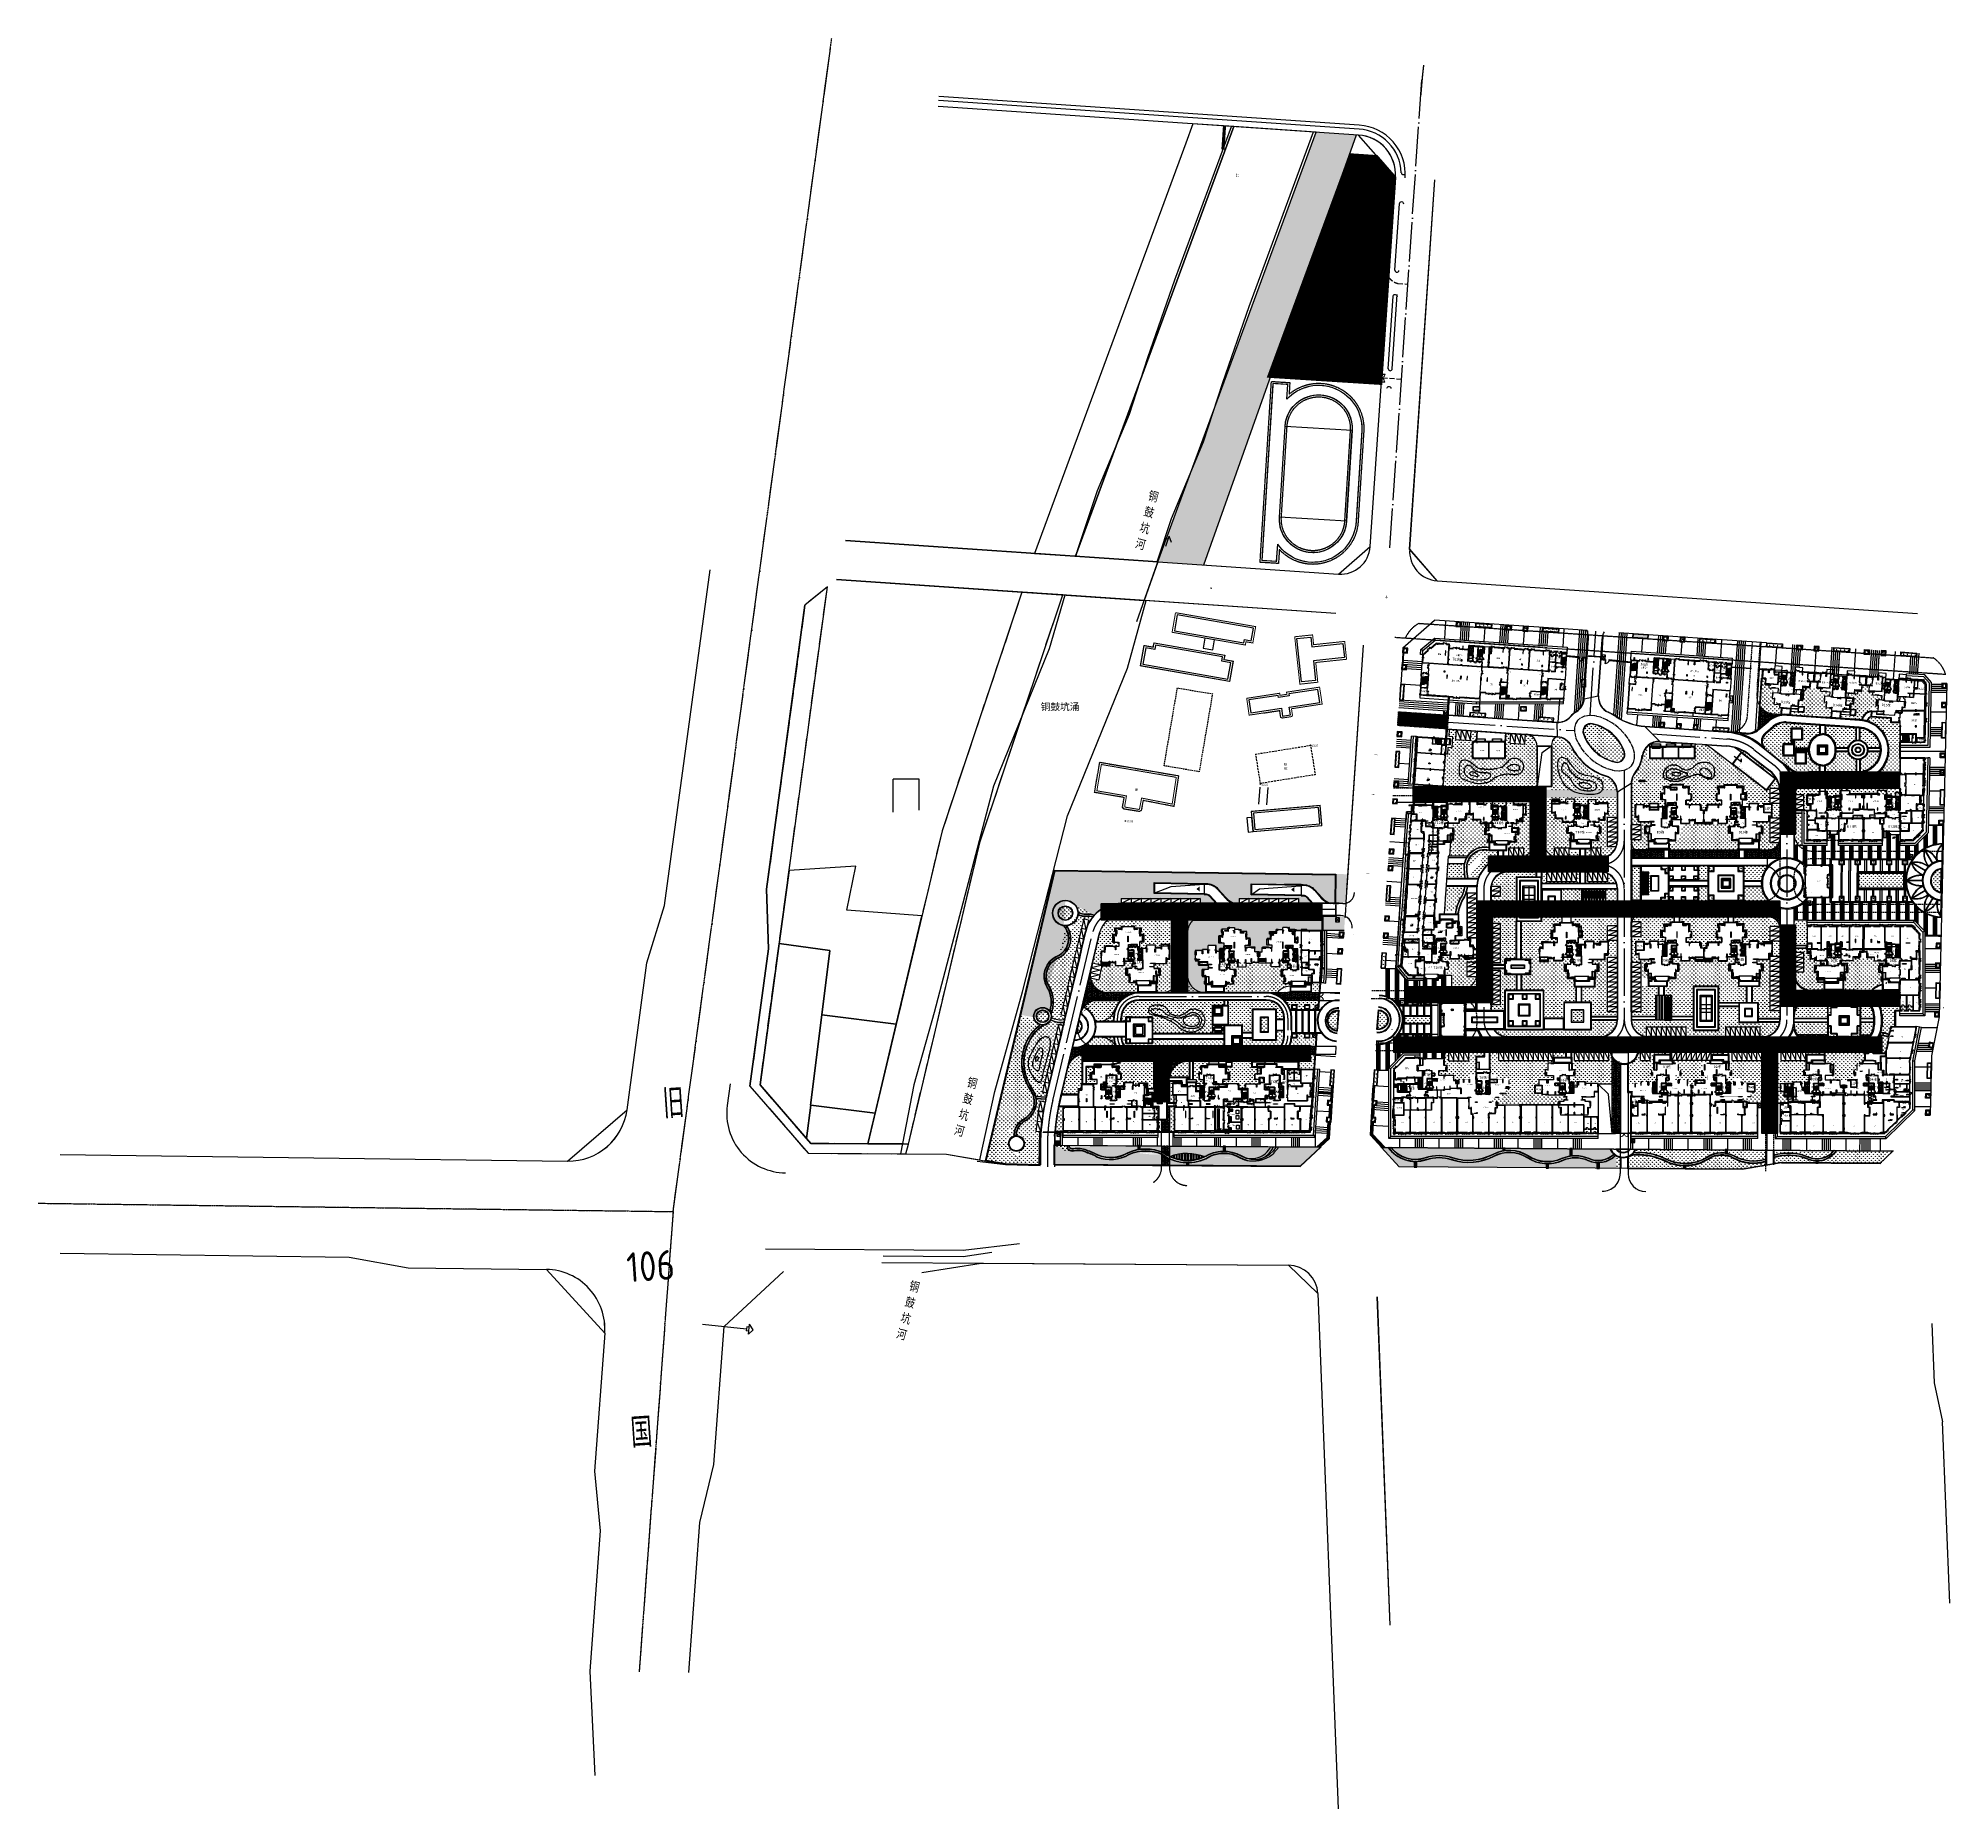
# Model space of a CAD drawing. Header units: millimetres. Extents: x 36720183 to 38160956, y 58934012 to 60388477.
# Drawn here: x 36720183 to 37687466, y 58934012 to 59830040 of the extents above; entities that cross this region are included whole.
import ezdxf
from ezdxf.enums import TextEntityAlignment as Align

# ---------------------------------------------------------------- set-up
doc = ezdxf.new("R2010")
doc.units = ezdxf.units.MM
doc.header["$LTSCALE"] = 1000
doc.header["$MEASUREMENT"] = 0
for name, pattern in [('2', [0]), ('ACAD_ISO02W100', [15, 12, -3]), ('ACAD_ISO04W100', [30, 24, -3, 0, -3]), ('CONTINOUS', [0]), ('DASH', [0.35, 0.25, -0.1]), ('DOTE', [2.42, 2, -0.2, 0.02, -0.2]), ('HIDDEN', [0.375, 0.25, -0.125]), ('X-A7-L1-PLAN$0$DOTE', [2.42, 2, -0.2, 0.02, -0.2]), ('总图草图2013.08.27$0$ACAD_ISO02W100', [15, 12, -3])]:
    doc.linetypes.add(name, pattern=pattern)
for name, color, linetype in [('0-ROAD', 2, 'Continuous'), ('003-核算户型面积-公摊部分轮廓', 30, 'Continuous'), ('0空调土建条件', 6, 'Continuous'), ('0道路标注', 83, 'Continuous'), ('1', 7, 'Continuous'), ('2013-12-02-注意事项', 93, 'Continuous'), ('2014-01-17陈潇霏修改', 6, 'Continuous'), ('2014-1-1意见', 2, 'Continuous'), ('@ 绿化', 8, 'Continuous'), ('@2014312建筑', 6, 'Continuous'), ('@HATCH', 8, 'Continuous'), ('@PAVE', 9, 'Continuous'), ('@YL', 2, 'Continuous'), ('@YL-铺装', 6, 'Continuous'), ('@ZJ20130828', 92, 'Continuous'), ('@园建', 1, 'Continuous'), ('@围墙', 5, 'Continuous'), ('@填充', 8, 'Continuous'), ('@扑救面填充', 8, 'Continuous'), ('@植草板', 8, 'Continuous'), ('@运动', 2, 'Continuous'), ('@道路', 6, 'Continuous'), ('@铺装', 2, 'Continuous'), ('area-总面积', 1, 'Continuous'), ('area-核心筒', 3, 'Continuous'), ('Axis', 6, 'Continuous'), ('c-梁需要修改的地方', 2, 'Continuous'), ('C_Colu', 2, 'Continuous'), ('C_Hatch', 41, 'Continuous'), ('C_Wall', 6, 'Continuous'), ('COLUMN', 9, 'Continuous'), ('CURTWALL', 4, 'Continuous'), ('DIM_ELEV', 3, 'Continuous'), ('DIM_LEAD', 3, 'Continuous'), ('DIM_SYMB', 3, 'Continuous'), ('DL_道路中线_干道网_', 4, 'ACAD_ISO04W100'), ('DL_道路中线_支路网_', 4, 'ACAD_ISO04W100'), ('DL_道路名', 7, 'Continuous'), ('DL_道路红线_干道网_', 6, 'Continuous'), ('DL_道路红线_支路网_', 1, 'Continuous'), ('DL_道路红线宽度标注', 194, 'Continuous'), ('DOTE', 1, 'Continuous'), ('EVTR', 2, 'Continuous'), ('GD-P', 8, 'Continuous'), ('j-建筑提资说明', 5, 'Continuous'), ('KX_C2', 7, 'Continuous'), ('KX_E1', 7, 'Continuous'), ('KX_E3', 7, 'Continuous'), ('KX_G2', 7, 'Continuous'), ('KX_绿化控制线', 70, 'ACAD_ISO02W100'), ('LH', 86, 'Continuous'), ('P_灭火器', 61, 'Continuous'), ('PP-COM', 7, 'Continuous'), ('PUB_DIM', 3, 'Continuous'), ('PUB_HATCH', 8, 'Continuous'), ('PUB_TEXT', 7, 'Continuous'), ('RMJM - P1 - P - 120-1$0$文字说明', 7, 'Continuous'), ('S-提资-管井', 30, 'Continuous'), ('SB', 6, 'Continuous'), ('ST', 8, 'Continuous'), ('STAIR', 2, 'Continuous'), ('SZ-ZH-DIM', 7, 'Continuous'), ('TEXT', 1, 'Continuous'), ('WALL', 4, 'Continuous'), ('WINDOW', 2, 'Continuous'), ('WINDOW_TEXT', 3, 'Continuous'), ('X-A4-4F-PLAN$0$水X-EQU', 1, 'Continuous'), ('X-A4-4F-PLAN$0$洞', 5, 'Continuous'), ('X-A7-L1-PLAN$0$240_STAIR_R', 1, 'Continuous'), ('X-A7-L1-PLAN$0$DIM_SYMB', 3, 'Continuous'), ('X-A7-L1-PLAN$0$dote', 1, 'X-A7-L1-PLAN$0$DOTE'), ('XREF-RS-L01$0$win', 1, 'Continuous'), ('上空', 8, 'Continuous'), ('地下车库出入口', 6, 'Continuous'), ('填充', 8, 'Continuous'), ('总图草图2013.08.27$0$花都地段2终极版总图、 - 副本$0$DL_道路红线_干道网_', 6, 'Continuous'), ('总图草图2013_08_27$0$花都地段2', 6, 'Continuous'), ('扑救面', 2, 'Continuous'), ('文字说明', 7, 'Continuous'), ('树木', 3, 'Continuous'), ('水D-com', 20, 'Continuous'), ('水D-txt', 20, 'Continuous'), ('水X-EQU', 200, 'Continuous'), ('水管', 3, 'DASH'), ('沉板', 2, 'Continuous'), ('活动场地', 252, 'CONTINOUS'), ('环评功能', 7, 'Continuous'), ('电房条件', 3, 'Continuous'), ('硬质铺地', 7, 'Continuous'), ('空调', 115, 'Continuous'), ('空调机位', 7, 'Continuous'), ('竖向标高', 1, 'Continuous'), ('线脚', 6, 'Continuous'), ('绿地', 85, 'Continuous'), ('裙楼屋顶', 2, 'Continuous'), ('裙楼挑廊', 7, 'Continuous'), ('车位', 40, 'Continuous'), ('车道', 86, 'Continuous'), ('道路（新）', 4, 'Continuous'), ('铺地', 5, 'Continuous'), ('防火分区', 6, 'Continuous'), ('隐形消防车道', 9, 'Continuous'), ('首层轮廓', 6, 'Continuous')]:
    doc.layers.add(name, color=color, linetype=linetype)
for name, color, linetype, lineweight in [('040 Text', 1, 'Continuous', 20), ('221 Wall Conc', 4, 'Continuous', 35), ('240 Stair_Ramp', 1, 'Continuous', 13), ('315 Door', 1, 'Continuous', 13), ('724 Furnitures', 8, 'Continuous', 20), ('740 Sanitary', 8, 'Continuous', 20), ('AGC 08320 CFA', 6, 'Continuous', 13), ('X-A7-L1-PLAN$0$230_Floors', 1, 'Continuous', 50), ('XREF-GF-PLAN$0$240 Stair_Ramp', 1, 'Continuous', 13)]:
    doc.layers.add(name, color=color, linetype=linetype, lineweight=lineweight)
doc.layers.add('水管井及降板', color=3, linetype='Continuous', plot=False)
doc.styles.add('_HZTXT', font='txt.shx', dxfattribs={"width": 0.8, "bigfont": 'hztxt.shx'})
doc.styles.add('_TCH_DIM', font='SIMPLEX', dxfattribs={"bigfont": 'GBCBIG'})
doc.styles.add('_TCH_LABEL', font='complex_.ttf', dxfattribs={"bigfont": 'GBCBIG'})
doc.styles.add('_TCH_WINDOW', font='SIMPLEX.shx', dxfattribs={"width": 0.7, "height": 3.5, "bigfont": 'GBCBIG.shx'})
doc.styles.add('_TEL_DIM', font='superos.shx', dxfattribs={"width": 0.8, "height": 3.5, "bigfont": 'haiwenzw.shx'})
doc.styles.add('DIM_FONT', font='superos.shx', dxfattribs={"width": 0.8, "bigfont": 'haiwenzw.shx'})
doc.styles.add('DMHT', font='')
doc.styles.add('GKST', font='')
doc.styles.add('HyStandard', font='haiwenrs.shx', dxfattribs={"width": 0.8, "bigfont": 'haiwenzw.shx'})
doc.styles.add('JMHT', font='')
doc.styles.add('JTHT', font='')
doc.styles.add('RMJM - P1 - P - 120-1$0$RMJM_TEXT', font='ARIAL.TTF', dxfattribs={"height": 2.5})
doc.styles.add('RMJM_TEXT', font='ARIAL.TTF', dxfattribs={"height": 2.5})
doc.styles.add('SIMPLEX', font='SIMPLEX.SHX')
doc.styles.get("Standard").update_dxf_attribs({"font": 'gbenor.shx', "bigfont": 'gbcbig.shx'})
doc.styles.add('TITXC', font='simhei.ttf')
doc.styles.get('DMHT').set_extended_font_data('方正细等线简体')
doc.styles.get('GKST').set_extended_font_data('方正细等线简体')
doc.styles.get('JMHT').set_extended_font_data('方正细等线简体')
doc.styles.get('JTHT').set_extended_font_data('方正细等线简体')
doc.dimstyles.new('DIMN', dxfattribs={"dimtxt": 300, "dimasz": 100, "dimexe": 250, "dimexo": 300, "dimgap": 150, "dimtad": 1, "dimdec": 0, "dimzin": 0, "dimdsep": 46, "dimtxsty": 'DIM_FONT', "dimblk": 'ARCHTICK', "dimcen": 0.09, "dimclrt": 7, "dimazin": 2, "dimtfac": 1, "dimtdec": 0, "dimtix": 1, "dimtmove": 2, "dimatfit": 3, "dimldrblk": 'ARCHTICK', "dimfxl": 0, "dimtolj": 1, "dimtzin": 0, "dimarcsym": 0})
doc.dimstyles.new('DIMN75', dxfattribs={"dimscale": 0.75, "dimtxt": 300, "dimasz": 100, "dimexe": 250, "dimexo": 300, "dimgap": 150, "dimtad": 1, "dimdec": 0, "dimzin": 0, "dimdsep": 46, "dimtxsty": 'DIM_FONT', "dimblk": 'ARCHTICK', "dimcen": 0.09, "dimclrt": 7, "dimazin": 2, "dimtfac": 1, "dimtdec": 0, "dimtix": 1, "dimtmove": 2, "dimatfit": 3, "dimldrblk": 'ARCHTICK', "dimfxl": 0, "dimtolj": 1, "dimtzin": 0, "dimarcsym": 0})
pattern_1 = [(90, (0, 0), (-997.795475, 997.795475), [264.58066, -1731.01015]), (45, (0, 0), (-997.796155, 997.796155), [264.58066, -1146.51615]), (135, (0, 0), (-997.796155, -997.796155), [264.58066, -1146.51615])]
pattern_2 = [(90, (0, 0), (-1428.75, 2e-13), []), (90, (476.3, 476.3), (-1428.75, 2e-13), [])]
pattern_3 = [(90, (0, 1000.3), (-997.795475, 997.795475), [264.58066, -1731.01015]), (45, (0, 1000.3), (-997.796155, 997.796155), [264.58066, -1146.51615]), (135, (0, 1000.3), (-997.796155, -997.796155), [264.58066, -1146.51615])]
pattern_4 = [(176.1084516, (0, 0), (-1063.213365, -927.776352), [264.58066, -1731.01015]), (131.1084516, (0, 0), (-1063.21409, -927.776985), [264.58066, -1146.51615]), (221.1084516, (0, 0), (927.776985, -1063.21409), [264.58066, -1146.51615])]
pattern_5 = [(90, (37631857.7, 59412006.4), (-997.795, 997.795), [264.58, -1731.01]), (45, (37631857.7, 59412006.4), (-997.8, 997.8), [264.58, -1146.52]), (135, (37631857.7, 59412006.4), (-997.8, -997.8), [264.58, -1146.52])]
pattern_6 = [(45, (0, 0), (-168.3798023, 168.3798023), [])]
pattern_7 = [(0, (0, 1000.3), (714.375, 412.4445), [476.25, -952.5]), (120, (0, 1000.3), (-714.3749147, 412.4446478), [476.25, -952.5]), (60, (0, 1000.3), (8.53e-05, 824.8891478), [-952.5, 476.25])]
pattern_8 = [(0, (0, 0), (714.375, 412.4445), [476.25, -952.5]), (120, (0, 0), (-714.3749147, 412.4446478), [476.25, -952.5]), (60, (0, 0), (8.53e-05, 824.8891478), [-952.5, 476.25])]
pattern_9 = [(0, (0, 30000), (714.375, 412.4445), [476.25, -952.5]), (120, (0, 30000), (-714.3749147, 412.4446478), [476.25, -952.5]), (60, (0, 30000), (8.53e-05, 824.8891478), [-952.5, 476.25])]

# ---------------------------------------------------------------- blocks, each defined once
blk = doc.blocks.new('qc')
at = {"layer": '绿地', "color": 8}
for p, q in [((41951888, 57914852), (41959208, 57914852)), ((41917888, 57893595), (41951888, 57893595)), ((41951888, 57847630), (41951888, 57893595)), ((41917888, 57847630), (41951888, 57847630)), ((41951888, 57825128), (41959208, 57825128))]:
    blk.add_line(p, q, dxfattribs=at)
at = {"layer": '绿地', "color": 8, "linetype": 'DASH'}
for points in [[(41960208, 57915852), (41950888, 57915852), (41950888, 57909951, 0.6642156), (41912008, 57893595), (41912008, 57847630, 0.6642156), (41950888, 57831275), (41950888, 57824128), (41960208, 57824128)], [(41950888, 57893595, 1), (41918888, 57893595), (41918888, 57847630, 1), (41950888, 57847630)]]:
    blk.add_lwpolyline(points, format="xyb", close=True, dxfattribs=at)
at = {"layer": '绿地', "color": 8, "const_width": 500}
for points in [[(41959208, 57914852), (41951888, 57914852), (41951888, 57907370, 0.7066225), (41913008, 57893595), (41913008, 57847630, 0.7066225), (41951888, 57833856), (41951888, 57825128), (41959208, 57825128)], [(41951888, 57847630, -1), (41917888, 57847630), (41917888, 57893595, -1), (41951888, 57893595)]]:
    blk.add_lwpolyline(points, format="xyb", close=True, dxfattribs=at)
at = {"layer": '绿地', "color": 8}
blk.add_lwpolyline([(41951888, 57907370, 0.7066225), (41913008, 57893595), (41913008, 57847630, 0.7066225), (41951888, 57833856, 0.7066225)], format="xyb", dxfattribs=at)
for points in [[(41951888, 57907370), (41951888, 57914852)], [(41959208, 57825128), (41959208, 57914852)], [(41917888, 57847630), (41917888, 57893595)], [(41951888, 57847630), (41951888, 57893595)], [(41951888, 57825128), (41951888, 57833856)]]:
    blk.add_lwpolyline(points, dxfattribs=at)
blk.add_lwpolyline([(41951888, 57893595, 1), (41917888, 57893595), (41917888, 57847630, 1), (41951888, 57847630)], format="xyb", close=True, dxfattribs=at)
for centre, start, end in [((41934888, 57893595), 0, 180), ((41934888, 57847630), 180, 0)]:
    blk.add_arc(centre, 17000, start, end, dxfattribs=at)
blk = doc.blocks.new('21305002')
at = {"style": 'JMHT'}
blk.add_text('建', height=2, dxfattribs=at).set_placement((0, 0), align=Align.MIDDLE_CENTER)
blk = doc.blocks.new('904')
at = {"linetype": '2'}
h = blk.add_hatch(color=256, dxfattribs=at)
edge = h.paths.add_edge_path(flags=0)
edge.add_arc((0, 0), 0.3, 0, 360)
at = {"linetype": 'Continuous', "lineweight": -3}
for radius in [0.3, 0.15]:
    blk.add_circle((0, 0), radius, dxfattribs=at)
blk = doc.blocks.new('SDGASG')
at = {"layer": '1', "color": 8, "linetype": 'Continuous', "lineweight": -3, "ltscale": 0.5, "flags": 128}
for points in [[(39649023, 47848763), (39650817, 47859081), (39655457, 47858274), (39655816, 47860344), (39691580, 47854123), (39691205, 47851963), (39695804, 47851163), (39694024, 47840924)], [(39739888, 47778111), (39705022, 47775058), (39705913, 47764878), (39740779, 47767931)], [(39702784, 47771843), (39703381, 47764637), (39705913, 47764878), (39705284, 47772062)]]:
    blk.add_lwpolyline(points, close=True, dxfattribs=at)
for points in [[(39666650, 47831737), (39666777, 47832483)], [(39666837, 47832831), (39666964, 47833577)], [(39667024, 47833925), (39667151, 47834671)], [(39667210, 47835019), (39667338, 47835764)], [(39667397, 47836112), (39667524, 47836858)], [(39667584, 47837206), (39667647, 47837579), (39668025, 47837516)], [(39668378, 47837458), (39669133, 47837333)], [(39669486, 47837274), (39670242, 47837149)], [(39670594, 47837090), (39671350, 47836965)], [(39671702, 47836906), (39672458, 47836781)], [(39672811, 47836722), (39673566, 47836597)], [(39673919, 47836539), (39674674, 47836413)], [(39675027, 47836355), (39675783, 47836229)], [(39676135, 47836171), (39676891, 47836045)], [(39677243, 47835987), (39677999, 47835862)], [(39678352, 47835803), (39679107, 47835678)], [(39679460, 47835619), (39680215, 47835494)], [(39680568, 47835435), (39681324, 47835310)], [(39681676, 47835251), (39682432, 47835126)], [(39682785, 47835067), (39683540, 47834942)], [(39683893, 47834884), (39684648, 47834758)], [(39685068, 47832819), (39684941, 47832071)], [(39685001, 47834700), (39685379, 47834637)], [(39685255, 47833915), (39685128, 47833167)], [(39685379, 47834637), (39685315, 47834263)], [(39664970, 47821893), (39665097, 47822639)], [(39665157, 47822987), (39665284, 47823733)], [(39665343, 47824081), (39665471, 47824827)], [(39665530, 47825175), (39665657, 47825920)], [(39665717, 47826268), (39665844, 47827014)], [(39665903, 47827362), (39666031, 47828108)], [(39666090, 47828456), (39666217, 47829202)], [(39666277, 47829550), (39666404, 47830296)], [(39666463, 47830644), (39666591, 47831389)], [(39683385, 47822954), (39683257, 47822207)], [(39683572, 47824050), (39683444, 47823303)], [(39683759, 47825146), (39683631, 47824399)], [(39683946, 47826242), (39683818, 47825495)], [(39684133, 47827338), (39684005, 47826591)], [(39684320, 47828434), (39684192, 47827687)], [(39684507, 47829530), (39684380, 47828783)], [(39684694, 47830626), (39684567, 47829879)], [(39684881, 47831722), (39684754, 47830975)], [(39711303, 47824937), (39712057, 47825051)], [(39712409, 47825104), (39713164, 47825218)], [(39713515, 47825272), (39714270, 47825386)], [(39714621, 47825439), (39715376, 47825553)], [(39715727, 47825606), (39716482, 47825720)], [(39716834, 47825773), (39717588, 47825888)], [(39717940, 47825941), (39718694, 47826055)], [(39719046, 47826108), (39719423, 47826165)], [(39719532, 47825440), (39719422, 47826168)], [(39719694, 47824372), (39719584, 47825100)], [(39719855, 47823305), (39719745, 47824033)], [(39720307, 47822423), (39719962, 47822601), (39719907, 47822965)], [(39663290, 47812049), (39663417, 47812795)], [(39663476, 47813143), (39663604, 47813889)], [(39663663, 47814237), (39663790, 47814982)], [(39663850, 47815330), (39663977, 47816076)], [(39664036, 47816424), (39664164, 47817170)], [(39664223, 47817518), (39664350, 47818264)], [(39664410, 47818612), (39664537, 47819358)], [(39664597, 47819706), (39664724, 47820451)], [(39664783, 47820799), (39664911, 47821545)], [(39681701, 47813089), (39681573, 47812342)], [(39681888, 47814185), (39681760, 47813438)], [(39682075, 47815281), (39681947, 47814534)], [(39682262, 47816378), (39682135, 47815630)], [(39682449, 47817474), (39682322, 47816726)], [(39682636, 47818570), (39682509, 47817822)], [(39682823, 47819666), (39682696, 47818918)], [(39683010, 47820762), (39682883, 47820014)], [(39683198, 47821858), (39683070, 47821111)], [(39721410, 47822463), (39720643, 47822342)], [(39661796, 47803299), (39661923, 47804045)], [(39661983, 47804393), (39662110, 47805138)], [(39662170, 47805486), (39662297, 47806232)], [(39662356, 47806580), (39662484, 47807326)], [(39662543, 47807674), (39662670, 47808420)], [(39662730, 47808768), (39662857, 47809514)], [(39662916, 47809862), (39663044, 47810607)], [(39663103, 47810955), (39663230, 47811701)], [(39680017, 47803225), (39679890, 47802477)], [(39680204, 47804321), (39680077, 47803574)], [(39680391, 47805417), (39680264, 47804670)], [(39680578, 47806513), (39680451, 47805766)], [(39680765, 47807609), (39680638, 47806862)], [(39680953, 47808705), (39680825, 47807958)], [(39681140, 47809801), (39681012, 47809054)], [(39681327, 47810897), (39681199, 47810150)], [(39681514, 47811993), (39681386, 47811246)], [(39707623, 47802135), (39707464, 47803126)], [(39735149, 47807558), (39735308, 47806567)], [(39735387, 47806071), (39735546, 47805079)], [(39735625, 47804584), (39735784, 47803592)], [(39627155, 47793053), (39627283, 47793795)], [(39627342, 47794142), (39627469, 47794884)], [(39627529, 47795230), (39627656, 47795973)], [(39627715, 47796319), (39627843, 47797062)], [(39627902, 47797408), (39628029, 47798150)], [(39628089, 47798497), (39628216, 47799239)], [(39628276, 47799586), (39628339, 47799957), (39628707, 47799894)], [(39629049, 47799836), (39629784, 47799710)], [(39630127, 47799652), (39630861, 47799527)], [(39631204, 47799468), (39631939, 47799343)], [(39632282, 47799285), (39633016, 47799159)], [(39633359, 47799101), (39634094, 47798976)], [(39634437, 47798917), (39635171, 47798792)], [(39635514, 47798734), (39636249, 47798608)], [(39636592, 47798550), (39637326, 47798425)], [(39637669, 47798366), (39638404, 47798241)], [(39638746, 47798183), (39639481, 47798057)], [(39639824, 47797999), (39640559, 47797874)], [(39640901, 47797815), (39641636, 47797690)], [(39641979, 47797632), (39642713, 47797506)], [(39643056, 47797448), (39643791, 47797323)], [(39644134, 47797264), (39644868, 47797139)], [(39645211, 47797081), (39645946, 47796955)], [(39646289, 47796897), (39647023, 47796772)], [(39647366, 47796713), (39648101, 47796588)], [(39648443, 47796530), (39649178, 47796404)], [(39649521, 47796346), (39650256, 47796221)], [(39650598, 47796162), (39651333, 47796037)], [(39651676, 47795979), (39652410, 47795853)], [(39652753, 47795795), (39653488, 47795670)], [(39653831, 47795611), (39654565, 47795486)], [(39654908, 47795428), (39655643, 47795302)], [(39655986, 47795244), (39656720, 47795119)], [(39657063, 47795060), (39657798, 47794935)], [(39658141, 47794877), (39658875, 47794751)], [(39659218, 47794693), (39659953, 47794568)], [(39660295, 47794509), (39661030, 47794384)], [(39661304, 47798138), (39660926, 47798203), (39660990, 47798576)], [(39661049, 47798924), (39661177, 47799669)], [(39661236, 47800017), (39661363, 47800763)], [(39661373, 47794326), (39662108, 47794200)], [(39661423, 47801111), (39661550, 47801857)], [(39661609, 47802205), (39661737, 47802951)], [(39662411, 47797949), (39661656, 47798078)], [(39662450, 47794142), (39663185, 47794017)], [(39663518, 47797760), (39662763, 47797889)], [(39663528, 47793958), (39664262, 47793833)], [(39664626, 47797571), (39663871, 47797700)], [(39664605, 47793775), (39665340, 47793649)], [(39665733, 47797382), (39664978, 47797511)], [(39665683, 47793591), (39666417, 47793466)], [(39666841, 47797193), (39666086, 47797322)], [(39667948, 47797004), (39667193, 47797133)], [(39669055, 47796815), (39668300, 47796944)], [(39670163, 47796626), (39669408, 47796755)], [(39671270, 47796437), (39670515, 47796566)], [(39672377, 47796248), (39671622, 47796377)], [(39673485, 47796059), (39672730, 47796188)], [(39674592, 47795870), (39673837, 47795999)], [(39675699, 47795681), (39674944, 47795810)], [(39676807, 47795492), (39676052, 47795621)], [(39677914, 47795303), (39677159, 47795432)], [(39678708, 47795552), (39678644, 47795179), (39678266, 47795243)], [(39678895, 47796648), (39678767, 47795901)], [(39679082, 47797744), (39678954, 47796997)], [(39679269, 47798840), (39679141, 47798093)], [(39679456, 47799937), (39679328, 47799189)], [(39679643, 47801033), (39679515, 47800285)], [(39679830, 47802129), (39679702, 47801381)], [(39707861, 47800647), (39707702, 47801639)], [(39708099, 47799160), (39707940, 47800152)], [(39708337, 47797673), (39708179, 47798665)], [(39708575, 47796186), (39708417, 47797177)], [(39708813, 47794699), (39708655, 47795690)], [(39709051, 47793212), (39708893, 47794203)], [(39736400, 47793522), (39735428, 47793367)], [(39735863, 47803097), (39736022, 47802105)], [(39736101, 47801609), (39736260, 47800618)], [(39736340, 47800122), (39736498, 47799131)], [(39736578, 47798635), (39736736, 47797644)], [(39736816, 47797148), (39736974, 47796156)], [(39737054, 47795661), (39737212, 47794669)], [(39626090, 47784651), (39625725, 47784714), (39625789, 47785085)], [(39625848, 47785431), (39625976, 47786174)], [(39626035, 47786520), (39626162, 47787262)], [(39626222, 47787609), (39626349, 47788351)], [(39626409, 47788698), (39626536, 47789440)], [(39627161, 47784468), (39626431, 47784593)], [(39626595, 47789786), (39626723, 47790529)], [(39626782, 47790875), (39626909, 47791618)], [(39626969, 47791964), (39627096, 47792706)], [(39628231, 47784284), (39627501, 47784409)], [(39629302, 47784100), (39628572, 47784226)], [(39630373, 47783917), (39629643, 47784042)], [(39631443, 47783733), (39630713, 47783858)], [(39666760, 47793407), (39667495, 47793282)], [(39666908, 47784669), (39666793, 47783913)], [(39667077, 47785778), (39666962, 47785022)], [(39667247, 47786886), (39667131, 47786130)], [(39667416, 47787995), (39667301, 47787239)], [(39667585, 47789104), (39667470, 47788348)], [(39667755, 47790213), (39667639, 47789457)], [(39667924, 47791322), (39667809, 47790566)], [(39667838, 47793224), (39668205, 47793161), (39668147, 47792783)], [(39668093, 47792430), (39667978, 47791674)], [(39709290, 47791724), (39709131, 47792716)], [(39709528, 47790237), (39709369, 47791229)], [(39709686, 47789246), (39709607, 47789742)], [(39710172, 47789324), (39709686, 47789246)], [(39711629, 47789557), (39710658, 47789401)], [(39713086, 47789790), (39712115, 47789635)], [(39714543, 47790023), (39713572, 47789868)], [(39716000, 47790257), (39715029, 47790101)], [(39717458, 47790490), (39716486, 47790334)], [(39718915, 47790723), (39717943, 47790568)], [(39720372, 47790956), (39719400, 47790801)], [(39721829, 47791190), (39720857, 47791034)], [(39723286, 47791423), (39722315, 47791267)], [(39724743, 47791656), (39723772, 47791501)], [(39726200, 47791890), (39725229, 47791734)], [(39727657, 47792123), (39726686, 47791967)], [(39729114, 47792356), (39728143, 47792201)], [(39730571, 47792589), (39729600, 47792434)], [(39732028, 47792823), (39731057, 47792667)], [(39733486, 47793056), (39732514, 47792900)], [(39734943, 47793289), (39733971, 47793134)], [(39632514, 47783550), (39631784, 47783675)], [(39633584, 47783366), (39632854, 47783491)], [(39634655, 47783182), (39633925, 47783308)], [(39635725, 47782999), (39634995, 47783124)], [(39636796, 47782815), (39636066, 47782941)], [(39637866, 47782632), (39637136, 47782757)], [(39638937, 47782448), (39638207, 47782573)], [(39640007, 47782265), (39639278, 47782390)], [(39639927, 47777559), (39640050, 47778279)], [(39640108, 47778615), (39640231, 47779335)], [(39640289, 47779671), (39640413, 47780391)], [(39640651, 47781784), (39640713, 47782144), (39640348, 47782206)], [(39640470, 47780728), (39640594, 47781448)], [(39642251, 47776036), (39641530, 47776152)], [(39643309, 47775866), (39642588, 47775982)], [(39644367, 47775696), (39643646, 47775812)], [(39645425, 47775526), (39644704, 47775642)], [(39646483, 47775356), (39645761, 47775472)], [(39647541, 47775186), (39646819, 47775302)], [(39648595, 47775097), (39648564, 47775086), (39648480, 47775065), (39648395, 47775049), (39647877, 47775132)], [(39649385, 47775778), (39649362, 47775733), (39649323, 47775667), (39649281, 47775603), (39649235, 47775541), (39649186, 47775482), (39649133, 47775427), (39649078, 47775374), (39649019, 47775325), (39648950, 47775272), (39648903, 47775242)], [(39649623, 47776819), (39649519, 47776243), (39649509, 47776166), (39649497, 47776099)], [(39649814, 47777873), (39649684, 47777154)], [(39650004, 47778928), (39649874, 47778209)], [(39650195, 47779982), (39650065, 47779263)], [(39650321, 47780677), (39650256, 47780317)], [(39655125, 47779703), (39654369, 47779849)], [(39656233, 47779489), (39655477, 47779635)], [(39657342, 47779276), (39656586, 47779421)], [(39658451, 47779062), (39657695, 47779208)], [(39659560, 47778848), (39658804, 47778994)], [(39660669, 47778634), (39659913, 47778780)], [(39661777, 47778420), (39661021, 47778566)], [(39662886, 47778207), (39662130, 47778352)], [(39663995, 47777993), (39663239, 47778139)], [(39665104, 47777779), (39664348, 47777925)], [(39665892, 47778016), (39665835, 47777638), (39665457, 47777711)], [(39666062, 47779125), (39665946, 47778369)], [(39666231, 47780234), (39666115, 47779478)], [(39666400, 47781343), (39666285, 47780587)], [(39666570, 47782451), (39666454, 47781695)], [(39666739, 47783560), (39666623, 47782804)]]:
    blk.add_lwpolyline(points, dxfattribs=at)
at = {"layer": '1', "color": 8, "linetype": 'Continuous', "lineweight": -3, "ltscale": 0.5}
for points in [[(39684407, 47888175, 0), (39685149, 47888047, 0)], [(39707385, 47803622, 0), (39707306, 47804118, 0), (39707791, 47804195, 0)], [(39708277, 47804273, 0), (39709248, 47804429, 0)], [(39709734, 47804506, 0), (39710705, 47804662, 0)], [(39711191, 47804740, 0), (39712163, 47804895, 0)], [(39712648, 47804973, 0), (39713620, 47805128, 0)], [(39714105, 47805206, 0), (39715077, 47805362, 0)], [(39715562, 47805439, 0), (39716534, 47805595, 0)], [(39717020, 47805673, 0), (39717991, 47805828, 0)], [(39718477, 47805906, 0), (39719448, 47806061, 0)], [(39719934, 47806139, 0), (39720905, 47806295, 0)], [(39721391, 47806372, 0), (39722362, 47806528, 0)], [(39722848, 47806606, 0), (39723819, 47806761, 0)], [(39724305, 47806839, 0), (39725276, 47806994, 0)], [(39725762, 47807072, 0), (39726734, 47807228, 0)], [(39727219, 47807305, 0), (39728191, 47807461, 0)], [(39728676, 47807539, 0), (39729648, 47807694, 0)], [(39730133, 47807772, 0), (39731105, 47807927, 0)], [(39731591, 47808005, 0), (39732562, 47808161, 0)], [(39733048, 47808239, 0), (39734019, 47808394, 0)], [(39734505, 47808472, 0), (39734990, 47808550, 0), (39735070, 47808054, 0)], [(39737292, 47794174, 0), (39737371, 47793678, 0), (39736885, 47793600, 0)], [(39640213, 47776571, 0), (39640167, 47776621, 0), (39640124, 47776675, 0), (39640079, 47776738, 0), (39640039, 47776804, 0), (39640004, 47776873, 0), (39639974, 47776944, 0), (39639949, 47777017, 0), (39639930, 47777092, 0), (39639915, 47777168, 0), (39639909, 47777220, 0)], [(39641193, 47776206, 0), (39640681, 47776288, 0), (39640616, 47776310, 0), (39640552, 47776336, 0), (39640490, 47776365, 0), (39640485, 47776368, 0)], [(39650698, 47780599, 0), (39650321, 47780677, 0)], [(39651803, 47780370, 0), (39651049, 47780526, 0)], [(39652909, 47780142, 0), (39652155, 47780298, 0)], [(39654016, 47779917, 0), (39653734, 47779971, 0), (39653261, 47780069, 0)]]:
    blk.add_polyline3d(points, dxfattribs=at)
blk.add_polyline3d([(39680680, 47857754, 0), (39685587, 47856863, 0), (39686500, 47861893, 0), (39681593, 47862784, 0)], close=True, dxfattribs=at)
at = {"layer": '绿地', "color": 8, "const_width": 500}
for points in [[(39666687, 47875686), (39664960, 47865762), (39702048, 47859308), (39702334, 47860949), (39705806, 47860345), (39707248, 47868628), (39666687, 47875687)], [(39727004, 47863493), (39736056, 47864441), (39736574, 47859497), (39752290, 47861144), (39753237, 47852104), (39737643, 47850471), (39738689, 47840486), (39729616, 47839498), (39727004, 47863493)], [(39655816, 47860344), (39655457, 47858274), (39650817, 47859081), (39649020, 47848763), (39694024, 47840924), (39695804, 47851163), (39691205, 47851963), (39691580, 47854123), (39655816, 47860344)], [(39702706, 47832346), (39703938, 47823823), (39719422, 47826168), (39719962, 47822601), (39720643, 47822342), (39725529, 47823117), (39725862, 47823778), (39725361, 47827063), (39740894, 47829438), (39739584, 47838005), (39722872, 47835449), (39723036, 47834373), (39719560, 47833842), (39719395, 47834914), (39702706, 47832346)], [(39628339, 47799957), (39625725, 47784714), (39640713, 47782144), (39639927, 47777559), (39640485, 47776368), (39648395, 47775049), (39649374, 47775756), (39650321, 47780677), (39665835, 47777638), (39668205, 47793161), (39628346, 47799996)], [(39705022, 47775058), (39705913, 47764878), (39740779, 47767931), (39739888, 47778111), (39705022, 47775061)]]:
    blk.add_lwpolyline(points, dxfattribs=at)
at = {"layer": '绿地', "color": 8}
for points in [[(39667501, 47874530), (39666117, 47866576), (39701234, 47860465), (39701520, 47862106), (39704993, 47861502), (39706091, 47867814)], [(39728107, 47862603), (39735166, 47863342), (39735684, 47858398), (39751400, 47860045), (39752139, 47852995), (39736544, 47851361), (39737590, 47841372), (39730502, 47840601)], [(39656630, 47859187), (39656270, 47857118), (39651631, 47857924), (39650177, 47849577), (39693210, 47842080), (39694648, 47850349), (39690048, 47851149), (39690424, 47853310)], [(39703837, 47831508), (39704784, 47824963), (39720261, 47827306), (39720854, 47823388), (39724814, 47824016), (39724222, 47827901), (39739754, 47830276), (39738747, 47836865), (39724012, 47834612), (39724176, 47833536), (39718723, 47832702), (39718559, 47833774)], [(39706105, 47774152), (39706822, 47765962), (39739696, 47768840), (39738979, 47777028)]]:
    blk.add_lwpolyline(points, close=True, dxfattribs=at)
at = {"layer": '绿地', "color": 8, "const_width": 500}
blk.add_lwpolyline([(39629163, 47798842), (39626880, 47785530), (39641868, 47782960), (39640966, 47777700), (39641168, 47777268), (39648148, 47776104), (39648467, 47776334), (39649528, 47781851), (39665003, 47778820), (39667068, 47792341)], close=True, dxfattribs=at)
at = {"layer": '1', "color": 8, "xscale": 500, "yscale": 500, "zscale": 1000}
for name, p in [('904', (39734985, 47808586)), ('21305002', (39646965, 47786030)), ('904', (39709669, 47788937)), ('904', (39641315, 47770266))]:
    blk.add_blockref(name, p, dxfattribs=at)
at = {"layer": '1', "color": 8, "style": 'DMHT'}
for s, p in [('13.27', (39735485, 47808866)), ('13.29', (39710169, 47789217)), ('12.93', (39641815, 47770546))]:
    blk.add_text(s, height=1000, dxfattribs=at).set_placement(p, align=Align.TOP_LEFT)
at = {"layer": '1', "color": 8}
for s, style, p in [('球', 'GKST', (39722338, 47798898)), ('砼', 'JTHT', (39722473, 47796882))]:
    blk.add_text(s, height=1200, dxfattribs=dict(at, style=style)).set_placement(p, align=Align.MIDDLE_CENTER)
blk = doc.blocks.new('车位')
at = {"layer": '车位'}
for p, q in [((2126015, 462726), (2126015, 465226)), ((2131015, 465226), (2126015, 465226)), ((2131015, 462726), (2131015, 465226)), ((2131015, 462726), (2126015, 462726))]:
    blk.add_line(p, q, dxfattribs=at)
blk.add_lwpolyline([(2126015, 462726), (2131015, 465226)], dxfattribs=at)
blk = doc.blocks.new('$DorLib2D$00000002')
for p, q in [((-0.5, 0), (-0.5, 0.4875)), ((-0.475, 0.4875), (-0.5, 0.4875)), ((-0.475, 0), (-0.475, 0.4875)), ((0.475, 0), (0.475, 0.4875)), ((0.475, 0.4875), (0.5, 0.4875)), ((0.5, 0), (0.5, 0.4875)), ((-0.5, 0), (-0.475, 0)), ((0.5, 0), (0.475, 0))]:
    blk.add_line(p, q)
at = {"lineweight": 13}
for centre, start, end in [((-0.4875, 0), 0, 88.530716), ((0.4875, 0), 91.469284, 180)]:
    blk.add_arc(centre, 0.4875, start, end, dxfattribs=at)
blk = doc.blocks.new('gj1-0107')
at = {"layer": 'DIM_SYMB', "color": 2}
for points in [[(42773913, 57587624), (42770999, 57587624)], [(42773913, 57587624), (42770999, 57587624)], [(42775479, 57584224), (42775479, 57584724), (42770999, 57584724)], [(42966590, 57583669), (42967090, 57583669), (42967090, 57587149)], [(42969990, 57585235), (42969990, 57588149)]]:
    blk.add_lwpolyline(points, dxfattribs=at)
for points in [[(42775585, 57585453, 0, 0, 0), (42774535, 57585453, 80, 0, 0), (42774235, 57585453, 0, 0, 0)], [(42775585, 57587862, 0, 0, 0), (42774965, 57587862, 80, 0, 0), (42774665, 57587862, 0, 0, 0)], [(42967819, 57583563, 0, 0, 0), (42967819, 57584613, 80, 0, 0), (42967819, 57584913, 0, 0, 0)], [(42970228, 57583563, 0, 0, 0), (42970228, 57584183, 80, 0, 0), (42970228, 57584483, 0, 0, 0)]]:
    blk.add_lwpolyline(points, format="xyseb", dxfattribs=at)
at = {"layer": 'STAIR', "color": 2}
for p, q in [((42772399, 57587624), (42770999, 57587624)), ((42770999, 57587624), (42770999, 57584724)), ((42772399, 57587624), (42770999, 57587624)), ((42770999, 57587624), (42770999, 57584724)), ((42770999, 57584724), (42772399, 57584724)), ((42770999, 57584724), (42772399, 57584724)), ((42775419, 57586284), (42772249, 57586284)), ((42772249, 57586284), (42772249, 57586064)), ((42775419, 57586284), (42772249, 57586284)), ((42772249, 57586284), (42772249, 57586064)), ((42772249, 57586064), (42775479, 57586064)), ((42772249, 57586064), (42775479, 57586064)), ((42775419, 57586224), (42772309, 57586224)), ((42772309, 57586224), (42772309, 57586124)), ((42775419, 57586224), (42772309, 57586224)), ((42772309, 57586224), (42772309, 57586124)), ((42772309, 57586124), (42775419, 57586124)), ((42772309, 57586124), (42775419, 57586124)), ((42775419, 57587624), (42772399, 57587624)), ((42772399, 57586284), (42772399, 57587624)), ((42772399, 57586284), (42772399, 57587624)), ((42775419, 57587624), (42772399, 57587624)), ((42772399, 57586284), (42772399, 57587624)), ((42772399, 57586284), (42772399, 57587624)), ((42775419, 57586224), (42772399, 57586224)), ((42772399, 57586124), (42772399, 57586224)), ((42775419, 57586224), (42772399, 57586224)), ((42772399, 57586124), (42772399, 57586224)), ((42772399, 57586124), (42775419, 57586124)), ((42772399, 57586124), (42775419, 57586124)), ((42772399, 57586064), (42772399, 57584724)), ((42772399, 57584724), (42772399, 57586064)), ((42772399, 57586064), (42772399, 57584724)), ((42772399, 57584724), (42772399, 57586064)), ((42772399, 57584724), (42775479, 57584724)), ((42772399, 57584724), (42775479, 57584724)), ((42772679, 57586284), (42772679, 57587624)), ((42772679, 57586284), (42772679, 57587624)), ((42772679, 57586064), (42772679, 57584724)), ((42772679, 57586064), (42772679, 57584724)), ((42772959, 57586284), (42772959, 57587624)), ((42772959, 57586284), (42772959, 57587624)), ((42772959, 57586064), (42772959, 57584724)), ((42772959, 57586064), (42772959, 57584724)), ((42773239, 57586284), (42773239, 57587624)), ((42773239, 57586284), (42773239, 57587624)), ((42773239, 57586064), (42773239, 57584724)), ((42773239, 57586064), (42773239, 57584724)), ((42773519, 57586284), (42773519, 57587624)), ((42773519, 57586284), (42773519, 57587624)), ((42773519, 57586064), (42773519, 57584724)), ((42773519, 57586064), (42773519, 57584724)), ((42773799, 57586284), (42773799, 57587624)), ((42773799, 57586284), (42773799, 57587624)), ((42773799, 57586064), (42773799, 57584724)), ((42773799, 57586064), (42773799, 57584724)), ((42774079, 57586284), (42774079, 57587624)), ((42774079, 57586284), (42774079, 57587624)), ((42774079, 57586064), (42774079, 57584724)), ((42774079, 57586064), (42774079, 57584724)), ((42774359, 57586284), (42774359, 57587624)), ((42774359, 57586284), (42774359, 57587624)), ((42774359, 57586064), (42774359, 57584724)), ((42774359, 57586064), (42774359, 57584724)), ((42774639, 57586284), (42774639, 57587624)), ((42774639, 57586284), (42774639, 57587624)), ((42774639, 57586064), (42774639, 57584724)), ((42774639, 57586064), (42774639, 57584724)), ((42774919, 57586284), (42774919, 57587624)), ((42774919, 57586284), (42774919, 57587624)), ((42774919, 57586064), (42774919, 57584724)), ((42774919, 57586064), (42774919, 57584724)), ((42775199, 57586284), (42775199, 57587624)), ((42775199, 57586284), (42775199, 57587624)), ((42775199, 57586064), (42775199, 57584724)), ((42775199, 57586064), (42775199, 57584724)), ((42775479, 57587624), (42775419, 57587624)), ((42775419, 57586124), (42775419, 57587624)), ((42775419, 57587624), (42775479, 57587624)), ((42775479, 57587624), (42775419, 57587624)), ((42775419, 57586124), (42775419, 57587624)), ((42775419, 57587624), (42775479, 57587624)), ((42775419, 57586224), (42775419, 57586284)), ((42775419, 57586224), (42775419, 57586284)), ((42775479, 57586224), (42775479, 57587624)), ((42775479, 57586064), (42775479, 57587624)), ((42775479, 57586224), (42775479, 57587624)), ((42775479, 57586064), (42775479, 57587624)), ((42775479, 57586224), (42775479, 57586124)), ((42775479, 57586124), (42775479, 57586064)), ((42775479, 57586124), (42775479, 57586064)), ((42775479, 57586064), (42775479, 57584724)), ((42775479, 57586064), (42775479, 57584724)), ((42967090, 57588149), (42967090, 57586749)), ((42967090, 57586749), (42967090, 57583669)), ((42968430, 57586749), (42967090, 57586749)), ((42967090, 57586749), (42968430, 57586749)), ((42968430, 57586469), (42967090, 57586469)), ((42968430, 57586189), (42967090, 57586189)), ((42968430, 57585909), (42967090, 57585909)), ((42968430, 57585629), (42967090, 57585629)), ((42968430, 57585349), (42967090, 57585349)), ((42968430, 57585069), (42967090, 57585069)), ((42968430, 57584789), (42967090, 57584789)), ((42968430, 57584509), (42967090, 57584509)), ((42968430, 57584229), (42967090, 57584229)), ((42968430, 57583949), (42967090, 57583949)), ((42968430, 57583669), (42967090, 57583669)), ((42968650, 57586899), (42968430, 57586899)), ((42968430, 57586899), (42968430, 57583669)), ((42968490, 57583669), (42968430, 57583669)), ((42968430, 57583669), (42969990, 57583669)), ((42968590, 57586839), (42968490, 57586839)), ((42968490, 57586839), (42968490, 57583729)), ((42968490, 57586749), (42968490, 57583729)), ((42968490, 57586749), (42968590, 57586749)), ((42968490, 57583729), (42969990, 57583729)), ((42968590, 57583729), (42968590, 57586839)), ((42968590, 57583729), (42968590, 57586749)), ((42968590, 57583729), (42968650, 57583729)), ((42968590, 57583669), (42969990, 57583669)), ((42968650, 57583729), (42968650, 57586899)), ((42968650, 57586749), (42969990, 57586749)), ((42968650, 57586749), (42969990, 57586749)), ((42968650, 57586469), (42969990, 57586469)), ((42968650, 57586189), (42969990, 57586189)), ((42968650, 57585909), (42969990, 57585909)), ((42968650, 57585629), (42969990, 57585629)), ((42968650, 57585349), (42969990, 57585349)), ((42968650, 57585069), (42969990, 57585069)), ((42968650, 57584789), (42969990, 57584789)), ((42968650, 57584509), (42969990, 57584509)), ((42968650, 57584229), (42969990, 57584229)), ((42968650, 57583949), (42969990, 57583949)), ((42969990, 57586749), (42969990, 57588149)), ((42969990, 57583729), (42969990, 57586749)), ((42969990, 57583669), (42969990, 57583729)), ((42969990, 57583729), (42969990, 57583669))]:
    blk.add_line(p, q, dxfattribs=at)
for points in [[(42775479, 57584224), (42775479, 57584724), (42770999, 57584724)], [(42775479, 57586284), (42775479, 57587624), (42774552, 57587624)], [(42775479, 57586284), (42775479, 57587624), (42774552, 57587624)], [(42775479, 57587624), (42775479, 57588124)], [(42775479, 57587624), (42775479, 57588124)], [(42966590, 57583669), (42967090, 57583669), (42967090, 57588149)], [(42968650, 57583669), (42969990, 57583669), (42969990, 57584596)], [(42969990, 57583669), (42970490, 57583669)]]:
    blk.add_lwpolyline(points, dxfattribs=at)
at = {"layer": 'WALL', "color": 2}
for p, q in [((42801552, 57659699), (42801552, 57659299)), ((42770799, 57588324), (42777079, 57588324)), ((42770799, 57588324), (42770799, 57584024)), ((42770799, 57584024), (42777079, 57584024)), ((42770999, 57588124), (42770999, 57587424)), ((42770999, 57588124), (42776879, 57588124)), ((42770999, 57587424), (42770999, 57584224)), ((42770999, 57584224), (42776879, 57584224)), ((42776879, 57588124), (42776879, 57586024)), ((42776879, 57586024), (42777079, 57586024)), ((42776879, 57584524), (42776879, 57584224)), ((42777079, 57584524), (42776879, 57584524)), ((42777079, 57586024), (42777079, 57588324)), ((42777079, 57584024), (42777079, 57584524)), ((42966390, 57588349), (42966390, 57582069)), ((42970688, 57588349), (42966390, 57588349)), ((42966590, 57588149), (42966590, 57582269)), ((42969090, 57588149), (42966590, 57588149)), ((42969890, 57588149), (42969090, 57588149)), ((42970490, 57588149), (42969890, 57588149)), ((42970490, 57588149), (42970490, 57583748)), ((42970490, 57583748), (42970490, 57582269)), ((42970690, 57588349), (42970688, 57588349)), ((42970688, 57588349), (42970688, 57582069)), ((42970690, 57588349), (42970690, 57588349)), ((42966390, 57582069), (42966890, 57582069)), ((42966590, 57582269), (42966890, 57582269)), ((42966890, 57582069), (42966890, 57582269)), ((42968390, 57582269), (42970490, 57582269)), ((42968390, 57582269), (42968390, 57582069)), ((42968390, 57582069), (42970690, 57582069))]:
    blk.add_line(p, q, dxfattribs=at)
for points in [[(42817480, 57809303), (42818378, 57809242), (42818144, 57805800), (42817246, 57805861)], [(42817666, 57809090), (42818165, 57809056), (42817958, 57806013), (42817459, 57806047)], [(42900972, 57800457), (42901196, 57803750), (42902094, 57803689), (42901870, 57800396)], [(42907082, 57803349), (42908975, 57803220), (42908805, 57800726), (42906912, 57800855)], [(42907268, 57803136), (42908762, 57803035), (42908619, 57800939), (42907126, 57801041)], [(42853209, 57790836), (42855207, 57790700), (42854983, 57787408), (42852985, 57787544)], [(42853395, 57790623), (42854993, 57790514), (42854797, 57787621), (42853198, 57787729)], [(42863985, 57793038), (42865785, 57793038), (42865785, 57788938), (42863985, 57788938)], [(42864185, 57792838), (42865585, 57792838), (42865585, 57789138), (42864185, 57789138)], [(42975073, 57787770), (42976270, 57787689), (42975904, 57782301), (42974707, 57782383)], [(42975259, 57787557), (42976057, 57787503), (42975718, 57782514), (42974920, 57782568)], [(42808985, 57779148), (42812285, 57779148), (42812285, 57776888), (42808985, 57776888)], [(42809185, 57778948), (42812085, 57778948), (42812085, 57777088), (42809185, 57777088)], [(42833085, 57779138), (42835885, 57779138), (42835885, 57776888), (42833085, 57776888)], [(42833285, 57778938), (42835685, 57778938), (42835685, 57777088), (42833285, 57777088)], [(43023011, 57777392), (43026104, 57777182), (43026022, 57775985), (43022930, 57776195)], [(42892985, 57741838), (42895885, 57741838), (42895885, 57741038), (42892985, 57741038)], [(42893185, 57741638), (42895685, 57741638), (42895685, 57741238), (42893185, 57741238)], [(42912162, 57738246), (42908762, 57738246), (42908762, 57736946), (42912162, 57736946)], [(42911962, 57738046), (42908962, 57738046), (42908962, 57737146), (42911962, 57737146)], [(42835790, 57729023), (42834090, 57729023), (42834090, 57724623), (42835790, 57724623)], [(42835590, 57728823), (42834290, 57728823), (42834290, 57724823), (42835590, 57724823)], [(42848790, 57731523), (42852790, 57731523), (42852790, 57729823), (42848790, 57729823)], [(42852590, 57730023), (42848990, 57730023), (42848990, 57731323), (42852590, 57731323)], [(42848990, 57731323), (42852590, 57731323), (42852590, 57730023), (42848990, 57730023)], [(42898162, 57728346), (42902762, 57728346), (42902762, 57726746), (42898162, 57726746)], [(42902562, 57728146), (42898362, 57728146), (42898362, 57726946), (42902562, 57726946)], [(42898362, 57728146), (42902562, 57728146), (42902562, 57726946), (42898362, 57726946)], [(42944472, 57734946), (42946872, 57734946), (42946872, 57732046), (42944472, 57732046)], [(42944672, 57734746), (42946672, 57734746), (42946672, 57732246), (42944672, 57732246)], [(43022678, 57735875), (43025077, 57735875), (43025077, 57733375), (43022678, 57733375)], [(43022878, 57735675), (43024877, 57735675), (43024877, 57733575), (43022878, 57733575)], [(42815490, 57720323), (42816885, 57720323), (42816885, 57716230), (42815490, 57716230)], [(42815690, 57720123), (42816685, 57720123), (42816685, 57716430), (42815690, 57716430)], [(42896362, 57718446), (42898262, 57718446), (42898262, 57714846), (42896362, 57714846)], [(42896562, 57718246), (42898062, 57718246), (42898062, 57715046), (42896562, 57715046)], [(43006268, 57723975), (43001085, 57723975), (43001085, 57722575), (43006268, 57722575)], [(43006068, 57723775), (43001285, 57723775), (43001285, 57722775), (43006068, 57722775)], [(43014777, 57722776), (43016878, 57722776), (43016878, 57719576), (43014777, 57719576)], [(43014977, 57722576), (43016678, 57722576), (43016678, 57719776), (43014977, 57719776)], [(42797580, 57714923), (42798980, 57714923), (42798980, 57711723), (42797580, 57711723)], [(42797780, 57714723), (42798780, 57714723), (42798780, 57711923), (42797780, 57711923)], [(42831690, 57717723), (42828491, 57717723), (42828491, 57715623), (42831690, 57715623)], [(42828691, 57717523), (42831491, 57717523), (42831491, 57715823), (42828691, 57715823)], [(42831490, 57717523), (42828691, 57717523), (42828691, 57715823), (42831490, 57715823)], [(42795449, 57669699), (42798649, 57669699), (42798649, 57667099), (42795449, 57667099)], [(42795649, 57669499), (42798449, 57669499), (42798449, 57667299), (42795649, 57667299)], [(42797352, 57660899), (42801752, 57660899), (42801752, 57659099), (42797352, 57659099)], [(42797552, 57660699), (42801552, 57660699), (42801552, 57659299), (42797552, 57659299)], [(42802650, 57667799), (42801352, 57667799), (42801352, 57663299), (42802650, 57663299)], [(42802450, 57667599), (42801552, 57667599), (42801552, 57663499), (42802450, 57663499)], [(42863790, 57667799), (42862291, 57667799), (42862291, 57663199), (42863790, 57663199)], [(42863590, 57667599), (42862491, 57667599), (42862491, 57663399), (42863590, 57663399)], [(42956172, 57660272), (42960272, 57660272), (42960272, 57659122), (42956172, 57659122)], [(42956372, 57660072), (42960072, 57660072), (42960072, 57659322), (42956372, 57659322)], [(42804649, 57653149), (42808950, 57653149), (42808948, 57651849), (42804649, 57651849)], [(42804849, 57652949), (42808750, 57652949), (42808748, 57652049), (42804849, 57652049)], [(42842691, 57650649), (42846991, 57650649), (42846991, 57652299), (42842691, 57652299)], [(42842891, 57650849), (42846791, 57650849), (42846791, 57652099), (42842891, 57652099)], [(42925762, 57650773), (42921462, 57650773), (42921462, 57652423), (42925762, 57652423)], [(42925562, 57650973), (42921662, 57650973), (42921662, 57652223), (42925562, 57652223)], [(42925871, 57651823), (42930171, 57651823), (42930171, 57650773), (42925871, 57650773)], [(42929971, 57650972), (42926071, 57650972), (42926071, 57651623), (42929971, 57651623)], [(42926071, 57651623), (42929971, 57651623), (42929971, 57650973), (42926071, 57650973)], [(42977967, 57656649), (42979767, 57656649), (42979767, 57654399), (42977967, 57654399)], [(42978167, 57656449), (42979567, 57656449), (42979567, 57654599), (42978167, 57654599)], [(42978167, 57656449), (42979567, 57656449), (42979567, 57654599), (42978167, 57654599)], [(42996867, 57649299), (42998267, 57649299), (42998267, 57644699), (42996867, 57644699)], [(42997067, 57649099), (42998067, 57649099), (42998067, 57644899), (42997067, 57644899)], [(43014778, 57649299), (43016178, 57649299), (43016178, 57644699), (43014778, 57644699)], [(43014978, 57649099), (43015978, 57649099), (43015978, 57644899), (43014978, 57644899)], [(42989792, 57597999), (42991291, 57597999), (42991291, 57593899), (42989792, 57593899)], [(42989992, 57597799), (42991091, 57597799), (42991091, 57594099), (42989992, 57594099)], [(42817410, 57590574), (42821210, 57590574), (42821210, 57588724), (42817410, 57588724)], [(42817610, 57590374), (42821010, 57590374), (42821010, 57588924), (42817610, 57588924)], [(42922140, 57590206), (42926191, 57590206), (42926191, 57588406), (42922140, 57588406)], [(42922340, 57590006), (42925991, 57590006), (42925991, 57588606), (42922340, 57588606)]]:
    blk.add_lwpolyline(points, close=True, dxfattribs=at)
for points in [[(42901185, 57800643), (42901382, 57803537), (42901881, 57803503), (42901684, 57800609), (42901185, 57800643)], [(43023197, 57777179), (43025891, 57776996), (43025836, 57776198), (43023143, 57776381), (43023197, 57777179)]]:
    blk.add_lwpolyline(points, dxfattribs=at)
at = {"layer": 'WINDOW', "color": 2}
for points in [[(42997804, 57783618), (43001645, 57783356), (43001448, 57780463), (43000051, 57780558), (42999983, 57779560), (42997539, 57779727)], [(42956072, 57729896), (42960172, 57729896), (42960172, 57725296), (42956072, 57725296)], [(42956272, 57729696), (42959972, 57729696), (42959972, 57725496), (42956272, 57725496)], [(42980968, 57729675), (42977968, 57729675), (42977968, 57734275), (42980968, 57734275)], [(42980768, 57729875), (42978168, 57729875), (42978168, 57734075), (42980768, 57734075)], [(42891362, 57660273), (42895462, 57660273), (42895462, 57655673), (42891362, 57655673)], [(42891562, 57660073), (42895262, 57660073), (42895262, 57655873), (42891562, 57655873)], [(42840260, 57587599), (42843960, 57587599), (42843960, 57583299), (42840260, 57583299)], [(42840460, 57587399), (42843760, 57587399), (42843760, 57583499), (42840460, 57583499)], [(42947791, 57588306), (42951491, 57588306), (42951491, 57584206), (42947791, 57584206)], [(42947991, 57588106), (42951291, 57588106), (42951291, 57584406), (42947991, 57584406)], [(43000000, 57586506), (43003300, 57586506), (43003300, 57590206), (43000000, 57590206)], [(43000200, 57586706), (43003100, 57586706), (43003100, 57590006), (43000200, 57590006)]]:
    blk.add_lwpolyline(points, close=True, dxfattribs=at)
blk.add_lwpolyline([(42997990, 57783404), (43001432, 57783170), (43001262, 57780676), (42999865, 57780771), (42999797, 57779773), (42997752, 57779913), (42997990, 57783404)], dxfattribs=at)
for p, xscale, yscale, zscale, rotation in [((42776979, 57585274), 1500, 1500, -1500, 269.9999991166567), ((42967640, 57582169), 1500.000000000001, 1500.000000000001, -1500.000000000001, 179.9999969319374)]:
    blk.add_blockref('$DorLib2D$00000002', p, dxfattribs=dict(at, xscale=xscale, yscale=yscale, zscale=zscale, rotation=rotation))
at = {"layer": 'j-建筑提资说明', "color": 2}
for s, insert, char_height, width, attachment_point in [('2m²', (42907604, 57802065), 350, 661.79, 1), ('4.5m²', (42853536, 57788445), 350, 1526.27, 1), ('5.2m²', (42864453, 57790149), 350, 1079.51, 1), ('4m²', (42975375, 57787063), 350, 661.79, 1), ('5.39m²', (42809902, 57778592), 350, 1150.71, 1), ('4.5m²', (42834218, 57778122), 350, 1442.58, 1), ('2m²', (43024854, 57776749), 350, 661.79, 1), ('1~-2F', (42894840, 57741639), 320, 661.79, 1), ('2m²', (42910888, 57737978), 350, 661.79, 1), ('4.5m²', (42851328, 57731226), 350, 981.82, 1), ('4,5m²', (42900605, 57727937), 350, 1018.6, 1), ('4m²', (42946160, 57733205), 350, 661.79, 3), ('4m²', (43024081, 57734897), 350, 661.79, 1), ('3.5m² ', (42815865, 57718435), 350, 1174.39, 1), ('4.5m²', (42834648, 57727155), 350, 1341.66, 1), ('4.5m²', (43004545, 57723294), 350, 1055.14, 1), ('4m²', (43015407, 57721786), 350, 661.79, 1), ('2m² ', (42797968, 57712894), 350, 1174.39, 1), ('4.5m² ', (42830593, 57716734), 350, 1174.39, 1), ('4.5m² ', (42896678, 57717115), 350, 1092.89, 1), ('3.5m²', (42801675, 57666381), 350, 1256.53, 1), ('4m²', (42862702, 57666403), 350, 661.79, 1), ('2m²', (42958071, 57660098), 350, 661.79, 1), ('3.5m²', (42806519, 57652912), 350, 1213.44, 1), ('4.5m²', (42844252, 57652043), 350, 1588.75, 1), ('4m²', (42923050, 57651995), 350, 661.79, 1), ('2m²', (42927578, 57651556), 350, 661.79, 1), ('2m²', (42978665, 57656483), 350, 661.79, 1), ('4m²', (42997318, 57647089), 350, 661.79, 1), ('4m²', (43015243, 57647906), 350, 661.79, 1), ('4m²', (42990282, 57596563), 350, 661.79, 1), ('4.5m²', (42818943, 57590185), 350, 1072.37, 1), ('5m²', (42924003, 57589908), 350, 661.79, 1)]:
    blk.add_mtext(s, dxfattribs=dict(at, insert=insert, char_height=char_height, width=width, attachment_point=attachment_point))
at = {"layer": 'PUB_TEXT', "color": 2}
for s, height, p in [('1.4', 400, (42817567, 57807576)), ('加压', 385.8, (42817594, 57808055)), ('1.4', 400, (42901282, 57802022)), ('加压', 385.8, (42901309, 57802501)), ('排风井', 385.8, (42907581, 57802186)), ('排风井', 385.8, (42853599, 57788635)), ('进风井', 385.8, (42864458, 57790243)), ('进风井', 385.8, (42810392, 57777554)), ('排风井', 385.8, (42834239, 57778312)), ('排风井', 385.8, (42975117, 57784875)), ('空调风井', 964.5, (42998238, 57781347)), ('进风井', 385.8, (43023828, 57776670)), ('进风井', 385.8, (42909965, 57737310)), ('排风井', 385.8, (42834457, 57727303)), ('排风井', 385.8, (42850153, 57730853)), ('排风井', 385.8, (42899394, 57727546)), ('排风井', 385.8, (42945331, 57733278)), ('空调风井', 964.5, (42956637, 57726979)), ('空调风井', 964.5, (42978168, 57731652)), ('排风井', 385.8, (43023850, 57734909)), ('进风井', 385.8, (42815851, 57718667)), ('排风井', 385.8, (43004314, 57723306)), ('进风井', 385.8, (43015326, 57720674)), ('排风井', 385.8, (42797822, 57713341)), ('进风井', 385.8, (42830433, 57716882)), ('进风井', 385.8, (42896755, 57717277)), ('排风井', 385.8, (42801647, 57666699)), ('排风', 385.8, (42862511, 57665586)), ('井', 386, (42863272, 57665586)), ('排风井', 385.8, (42957983, 57659366)), ('进风井', 385.8, (42806327, 57652095)), ('排风井', 385.8, (42843931, 57651010)), ('空调风井', 964.5, (42891926, 57657355)), ('排风井', 385.8, (42922892, 57651262)), ('排风井', 385.8, (42926564, 57651262)), ('排风井', 385.8, (42978463, 57655697)), ('排风井', 385.8, (42997123, 57646051)), ('进风井', 385.8, (43015047, 57646868)), ('排风井', 385.8, (42990119, 57595730)), ('非机动车出入口', 675.2, (42774506, 57586503)), ('前室', 964.5, (42777407, 57585177)), ('排风井', 385.8, (42818786, 57589347)), ('空调风井', 964.5, (42840825, 57584682)), ('排风井', 385.8, (42923807, 57588870)), ('空调风井', 964.5, (42948356, 57585889)), ('空调风井', 964.5, (43000165, 57587789))]:
    blk.add_text(s, height=height, dxfattribs=at).set_placement(p)
at = {"layer": 'PUB_TEXT', "color": 2, "style": '_TCH_DIM'}
for p in [(42775690, 57587687), (42775690, 57585278)]:
    blk.add_text('下', height=338, dxfattribs=at).set_placement(p)
at = {"layer": 'PUB_TEXT', "color": 2}
blk.add_text('非机动车出入口', height=675.2, rotation=359.999998, dxfattribs=at).set_placement((42966843, 57582592))
at = {"layer": 'PUB_TEXT', "color": 2, "style": '_TCH_DIM'}
for p in [(42967684, 57583194), (42970078, 57583193)]:
    blk.add_text('下', height=338, rotation=359.999998, dxfattribs=at).set_placement(p)
at = {"layer": 'TEXT', "color": 2, "insert": (42893761, 57741650), "char_height": 300, "width": 4233.76, "attachment_point": 1}
blk.add_mtext('加压井1.0', dxfattribs=at)
at = {"layer": '电房条件', "color": 2}
for s, p in [('排风井', (42796039, 57668217)), ('进风井', (42798594, 57659509))]:
    blk.add_text(s, height=400, dxfattribs=at).set_placement(p)
blk = doc.blocks.new('AAG')
at = {"layer": '地下车库出入口'}
for p, q in [((41940468, 52764630), (41947868, 52764630)), ((41940668, 52739630), (41940668, 52764630)), ((41947668, 52764630), (41947668, 52739630)), ((41947668, 52739630), (41940668, 52739630))]:
    blk.add_line(p, q, dxfattribs=at)
blk.add_lwpolyline([(41940668, 52739630), (41942431, 52759486), (41947668, 52764630)], dxfattribs=at)
blk = doc.blocks.new('hj')
at = {"layer": '@YL-铺装', "color": 2, "ltscale": 0.5}
for points in [[(3840, 2600), (-5130, 2600)], [(-5130, 2520), (-5130, 2600)], [(3840, 2520), (-5130, 2520)], [(3840, 0), (-5130, 0)], [(4140, 2600), (3900, 2600)], [(4140, 2520), (3900, 2520)], [(4440, 2600), (4200, 2600)], [(4440, 2520), (4200, 2520)], [(4740, 2600), (4500, 2600)], [(4740, 2520), (4500, 2520)], [(5040, 2600), (4800, 2600)], [(5040, 2520), (4800, 2520)], [(5340, 2600), (5100, 2600)], [(5340, 2520), (5100, 2520)], [(5640, 2600), (5400, 2600)], [(5940, 2520), (5400, 2520)], [(5940, 2600), (5700, 2600)], [(6240, 2600), (6000, 2600)], [(6240, 2520), (6000, 2520)], [(6540, 2600), (6300, 2600)], [(6540, 2520), (6300, 2520)], [(6870, 2600), (6600, 2600)], [(6870, 2520), (6600, 2520)], [(3840, -80), (-5130, -80)], [(4140, 0), (3900, 0)], [(4140, -80), (3900, -80)], [(4440, 0), (4200, 0)], [(4440, -80), (4200, -80)], [(4740, 0), (4500, 0)], [(4740, -80), (4500, -80)], [(5040, 0), (4800, 0)], [(5040, -80), (4800, -80)], [(5340, 0), (5100, 0)], [(5340, -80), (5100, -80)], [(5640, 0), (5400, 0)], [(5640, -80), (5400, -80)], [(5940, 0), (5700, 0)], [(5940, -80), (5700, -80)], [(6240, 0), (6000, 0)], [(6240, -80), (6000, -80)], [(6540, 0), (6300, 0)], [(6540, -80), (6300, -80)], [(6870, 0), (6600, 0)], [(6870, -80), (6600, -80)]]:
    blk.add_lwpolyline(points, dxfattribs=at)
at = {"layer": '@YL-铺装', "color": 6, "ltscale": 0.5}
for points in [[(-5130, -80), (-5130, 0)], [(6870, 0), (6870, -80)]]:
    blk.add_lwpolyline(points, dxfattribs=at)
at = {"layer": '@YL-铺装', "color": 8, "ltscale": 0.5}
for points in [[(-4860, 2960), (-4800, 2960), (-4800, -440), (-4860, -440), (-4860, 2960)], [(-4560, 2960), (-4500, 2960), (-4500, -440), (-4560, -440), (-4560, 2960)], [(-4260, 2960), (-4200, 2960), (-4200, -440), (-4260, -440), (-4260, 2960)], [(-4260, 2960), (-4200, 2960), (-4200, -440), (-4260, -440), (-4260, 2960)], [(-3960, 2960), (-3900, 2960), (-3900, -440), (-3960, -440), (-3960, 2960)], [(-3660, 2960), (-3600, 2960), (-3600, -440), (-3660, -440), (-3660, 2960)], [(-3660, 2960), (-3600, 2960), (-3600, -440), (-3660, -440), (-3660, 2960)], [(-3360, 2960), (-3300, 2960), (-3300, -440), (-3360, -440), (-3360, 2960)], [(-3060, 2960), (-3000, 2960), (-3000, -440), (-3060, -440), (-3060, 2960)], [(-3060, 2960), (-3000, 2960), (-3000, -440), (-3060, -440), (-3060, 2960)], [(-2760, 2960), (-2700, 2960), (-2700, -440), (-2760, -440), (-2760, 2960)], [(-2460, 2960), (-2400, 2960), (-2400, -440), (-2460, -440), (-2460, 2960)], [(-2160, 2960), (-2100, 2960), (-2100, -440), (-2160, -440), (-2160, 2960)], [(-1860, 2960), (-1800, 2960), (-1800, -440), (-1860, -440), (-1860, 2960)], [(-1860, 2960), (-1800, 2960), (-1800, -440), (-1860, -440), (-1860, 2960)], [(-1560, 2960), (-1500, 2960), (-1500, -440), (-1560, -440), (-1560, 2960)], [(-1260, 2960), (-1200, 2960), (-1200, -440), (-1260, -440), (-1260, 2960)], [(-1260, 2960), (-1200, 2960), (-1200, -440), (-1260, -440), (-1260, 2960)], [(-960, 2960), (-900, 2960), (-900, -440), (-960, -440), (-960, 2960)], [(-660, 2960), (-600, 2960), (-600, -440), (-660, -440), (-660, 2960)], [(-660, 2960), (-600, 2960), (-600, -440), (-660, -440), (-660, 2960)], [(-360, 2960), (-300, 2960), (-300, -440), (-360, -440), (-360, 2960)], [(-60, 2960), (0, 2960), (0, -440), (-60, -440), (-60, 2960)], [(240, 2960), (300, 2960), (300, -440), (240, -440), (240, 2960)], [(540, 2960), (600, 2960), (600, -440), (540, -440), (540, 2960)], [(540, 2960), (600, 2960), (600, -440), (540, -440), (540, 2960)], [(840, 2960), (900, 2960), (900, -440), (840, -440), (840, 2960)], [(1140, 2960), (1200, 2960), (1200, -440), (1140, -440), (1140, 2960)], [(1140, 2960), (1200, 2960), (1200, -440), (1140, -440), (1140, 2960)], [(1440, 2960), (1500, 2960), (1500, -440), (1440, -440), (1440, 2960)], [(1740, 2960), (1800, 2960), (1800, -440), (1740, -440), (1740, 2960)], [(1740, 2960), (1800, 2960), (1800, -440), (1740, -440), (1740, 2960)], [(2040, 2960), (2100, 2960), (2100, -440), (2040, -440), (2040, 2960)], [(2340, 2960), (2400, 2960), (2400, -440), (2340, -440), (2340, 2960)], [(2640, 2960), (2700, 2960), (2700, -440), (2640, -440), (2640, 2960)], [(2940, 2960), (3000, 2960), (3000, -440), (2940, -440), (2940, 2960)], [(2940, 2960), (3000, 2960), (3000, -440), (2940, -440), (2940, 2960)], [(3240, 2960), (3300, 2960), (3300, -440), (3240, -440), (3240, 2960)], [(3540, 2960), (3600, 2960), (3600, -440), (3540, -440), (3540, 2960)], [(3540, 2960), (3600, 2960), (3600, -440), (3540, -440), (3540, 2960)], [(3840, 2960), (3900, 2960), (3900, -440), (3840, -440), (3840, 2960)], [(4140, 2960), (4200, 2960), (4200, -440), (4140, -440), (4140, 2960)], [(4140, 2960), (4200, 2960), (4200, -440), (4140, -440), (4140, 2960)], [(4440, 2960), (4500, 2960), (4500, -440), (4440, -440), (4440, 2960)], [(4740, 2960), (4800, 2960), (4800, -440), (4740, -440), (4740, 2960)], [(5040, 2960), (5100, 2960), (5100, -440), (5040, -440), (5040, 2960)], [(5340, 2960), (5400, 2960), (5400, -440), (5340, -440), (5340, 2960)], [(5340, 2960), (5400, 2960), (5400, -440), (5340, -440), (5340, 2960)], [(5640, 2960), (5700, 2960), (5700, -440), (5640, -440), (5640, 2960)], [(5940, 2960), (6000, 2960), (6000, -440), (5940, -440), (5940, 2960)], [(5940, 2960), (6000, 2960), (6000, -440), (5940, -440), (5940, 2960)], [(6240, 2960), (6300, 2960), (6300, -440), (6240, -440), (6240, 2960)], [(6240, 2960), (6300, 2960), (6300, -440), (6240, -440), (6240, 2960)], [(6540, 2960), (6600, 2960), (6600, -440), (6540, -440), (6540, 2960)]]:
    blk.add_lwpolyline(points, dxfattribs=at)
at = {"layer": '@YL-铺装', "color": 3, "ltscale": 0.5}
for points in [[(-4605, 2407), (-4605, 113)], [(-4455, 2407), (-4455, 113)], [(-1905, 2407), (-1905, 113)], [(-1755, 2407), (-1755, 113)], [(795, 2407), (795, 113)], [(945, 2407), (945, 113)], [(3495, 2407), (3495, 113)], [(3645, 2407), (3645, 113)], [(6195, 2407), (6195, 113)], [(6345, 2407), (6345, 113)]]:
    blk.add_lwpolyline(points, dxfattribs=at)
for centre, start, end in [((-4530, 2560), 100.164248, 166.39104), ((-4530, 2560), 193.608961, 259.835752), ((-4530, -40), 100.164248, 166.39104), ((-4530, 2560), 13.60896, 79.835752), ((-4530, 2560), 280.164248, 346.391039), ((-4530, -40), 13.60896, 79.835752), ((-1830, 2560), 100.164248, 166.39104), ((-1830, 2560), 193.608961, 259.835752), ((-1830, -40), 100.164248, 166.39104), ((-1830, 2560), 13.60896, 79.835752), ((-1830, 2560), 280.164248, 346.391039), ((-1830, -40), 13.60896, 79.835752), ((870, 2560), 100.164248, 166.39104), ((870, 2560), 193.608961, 259.835752), ((870, -40), 100.164248, 166.39104), ((870, 2560), 13.60896, 79.835752), ((870, 2560), 280.164248, 346.391039), ((870, -40), 13.60896, 79.835752), ((3570, 2560), 100.164248, 166.39104), ((3570, 2560), 193.608961, 259.835752), ((3570, -40), 100.164248, 166.39104), ((3570, 2560), 13.60896, 79.835752), ((3570, 2560), 280.164248, 346.391039), ((3570, -40), 13.60896, 79.835752), ((6270, 2560), 100.164248, 166.39104), ((6270, 2560), 193.608961, 259.835752), ((6270, -40), 100.164248, 166.39104), ((6270, 2560), 13.60896, 79.835752), ((6270, 2560), 280.164248, 346.391039), ((6270, -40), 13.60896, 79.835752), ((-4530, -40), 193.608961, 259.835752), ((-4530, -40), 280.164248, 346.391039), ((-1830, -40), 193.608961, 259.835752), ((-1830, -40), 280.164248, 346.391039), ((870, -40), 193.608961, 259.835752), ((870, -40), 280.164248, 346.391039), ((3570, -40), 193.608961, 259.835752), ((3570, -40), 280.164248, 346.391039), ((6270, -40), 193.608961, 259.835752), ((6270, -40), 280.164248, 346.391039)]:
    blk.add_arc(centre, 170, start, end, dxfattribs=at)
at = {"layer": 'DOTE', "color": 8, "linetype": 'ByBlock'}
for points in [[(6540, -440), (6540, 2960)], [(6600, -440), (6600, 2960)]]:
    blk.add_lwpolyline(points, dxfattribs=at)
at = {"layer": 'DOTE', "color": 1}
blk.add_lwpolyline([(6870, 2520), (6870, 2600)], dxfattribs=at)
blk = doc.blocks.new('WSC')
for p, q in [((-500, 600), (-500, 0)), ((0, 600), (-500, 600)), ((-500, 0), (0, 0)), ((-450, 550), (-450, 50)), ((-281, 339), (-450, 550)), ((-50, 550), (-450, 550)), ((-281, 261), (-450, 50)), ((-450, 50), (-50, 50)), ((-50, 550), (-219, 339)), ((-50, 50), (-219, 261)), ((-50, 50), (-50, 550)), ((0, 0), (0, 600))]:
    blk.add_line(p, q)
blk.add_circle((-250, 300), 50)
blk = doc.blocks.new('A$C684A7E5F')
for p, q in [((47, 17), (19, 78)), ((65, 15), (29, 92)), ((78, 22), (42, 99)), ((92, 28), (56, 105)), ((102, 43), (73, 103))]:
    blk.add_line(p, q)
for radius in [60, 45]:
    blk.add_circle((60, 60), radius)
blk = doc.blocks.new('A$C196D6E96')
for p, q in [((0, 52), (0, 117)), ((19, 52), (19, 117)), ((52, 169), (319, 169)), ((52, 149), (286, 149)), ((286, 19), (52, 19)), ((286, 169), (286, 0)), ((384, 104), (384, 65)), ((319, 0), (52, 0))]:
    blk.add_line(p, q)
at = {"extrusion": (0, 0, -1)}
for centre, major_axis, start_param, end_param in [((52, 117), (-36.8, 36.8), 5.4977871, 7.0685835), ((52, 52), (36.8, 36.8), 2.3561945, 3.9269908), ((52, 117), (23, 23), 3.9269908, 5.4977871), ((52, 52), (-23, 23), 3.9269908, 5.4977871), ((319, 104), (-46, 46), 0.7853982, 2.3561945), ((319, 65), (-46, 46), 2.3561945, 3.9269908)]:
    blk.add_ellipse(centre, major_axis=major_axis, ratio=1, start_param=start_param, end_param=end_param, dxfattribs=at)
blk = doc.blocks.new('A$C360173E8')
for p, q in [((360, -200), (-360, -200)), ((50, -945), (-50, -945)), ((0, -895), (0, -995)), ((260, -740), (260, -400)), ((260, -400), (340, -400)), ((340, -740), (260, -740)), ((340, -430), (290, -430)), ((290, -430), (290, -710)), ((290, -710), (340, -710))]:
    blk.add_line(p, q)
for points in [[(-360, -1000), (-360, -200), (-340, -200), (-340, -1000)], [(340, -1000), (340, -200), (360, -200), (360, -1000)]]:
    blk.add_lwpolyline(points)
blk.add_circle((0, -945), 16)
at = {"extrusion": (0, 0, -1)}
blk.add_ellipse((0, -474), major_axis=(-23, 23), ratio=1, start_param=6.2831853, end_param=12.5663706, dxfattribs=at)
at = {"rotation": 90.00000341509461}
blk.add_blockref('A$C196D6E96', (85, -740), dxfattribs=at)
blk = doc.blocks.new('_LV13')
at = {"color": 0}
for p, q in [((-0.5, -0.2), (0.2, 0.5)), ((-0.5, 0.1), (-0.1, 0.5)), ((-0.4, -0.4), (0.4, 0.4)), ((-0.2, -0.5), (0.5, 0.2)), ((0.1, -0.5), (0.5, -0.1))]:
    blk.add_line(p, q, dxfattribs=at)
blk.add_circle((0, 0), 0.5)
blk = doc.blocks.new('T-2')
for p, q in [((-30, 0), (30, 0)), ((0, -30), (0, 30))]:
    blk.add_line(p, q)
blk.add_lwpolyline([(-100, -5), (-100, 5), (-40, 5), (-40, -5)], close=True)
blk.add_circle((0, 0), 20)
blk = doc.blocks.new('xsp2')
at = {"layer": '740 Sanitary', "linetype": 'Continuous'}
for p, q in [((237866, 119369), (236886, 119369)), ((236886, 119119), (237866, 119119)), ((237866, 119119), (237866, 119369))]:
    blk.add_line(p, q, dxfattribs=at)
at = {"layer": '740 Sanitary'}
blk.add_line((237916, 119019), (237916, 119419), dxfattribs=at)
at = {"layer": '740 Sanitary', "linetype": 'Continuous'}
blk.add_lwpolyline([(237916, 119419), (236836, 119419), (236836, 119019), (237916, 119019)], dxfattribs=at)
at = {"layer": '740 Sanitary'}
blk.add_lwpolyline([(236886, 119119), (236886, 119369)], dxfattribs=at)
at = {"layer": '740 Sanitary', "linetype": 'Continuous', "extrusion": (0, 0, -1), "xscale": 150.0000000000003, "yscale": 150.0000000000003, "zscale": -150, "rotation": 180.0000166715301}
blk.add_blockref('_LV13', (-236999, 119260), dxfattribs=at)
at = {"layer": '740 Sanitary', "linetype": 'Continuous', "rotation": 269.999991285241}
for p in [(237216, 119089), (237566, 119089)]:
    blk.add_blockref('T-2', p, dxfattribs=at)
blk = doc.blocks.new('xsc2')
at = {"layer": '740 Sanitary', "linetype": 'Continuous'}
for p, q in [((232766, 118819), (233866, 118819)), ((233866, 118569), (232766, 118569)), ((233866, 118819), (233866, 118569))]:
    blk.add_line(p, q, dxfattribs=at)
at = {"layer": '740 Sanitary'}
blk.add_line((233916, 118919), (233916, 118519), dxfattribs=at)
at = {"layer": '740 Sanitary', "linetype": 'Continuous'}
blk.add_lwpolyline([(233916, 118519), (232716, 118519), (232716, 118919), (233916, 118919)], dxfattribs=at)
at = {"layer": '740 Sanitary'}
blk.add_lwpolyline([(232766, 118819), (232766, 118569)], dxfattribs=at)
at = {"layer": '740 Sanitary', "linetype": 'Continuous', "xscale": 150.0000000000003, "yscale": 150.0000000000003, "zscale": 150.0000000000003, "rotation": 1.642547486260032e-05}
blk.add_blockref('_LV13', (232879, 118677), dxfattribs=at)
at = {"layer": '740 Sanitary', "linetype": 'Continuous', "extrusion": (0, 0, -1), "zscale": -1, "rotation": 89.99999153129632}
for p in [(-233116, 118849), (-233516, 118849)]:
    blk.add_blockref('T-2', p, dxfattribs=at)
blk = doc.blocks.new('dwxg')
at = {"layer": '740 Sanitary'}
for p, q in [((234416, 118239), (234416, 117529)), ((234956, 117629), (234616, 117629)), ((234616, 117629), (234616, 117549)), ((234646, 117549), (234646, 117599)), ((234646, 117599), (234926, 117599)), ((234926, 117599), (234926, 117549)), ((234956, 117549), (234956, 117629)), ((235111, 117889), (235211, 117889)), ((235161, 117939), (235161, 117839))]:
    blk.add_line(p, q, dxfattribs=at)
blk.add_lwpolyline([(235216, 117529), (234416, 117529), (234416, 117549), (235216, 117549)], dxfattribs=at)
blk.add_circle((235161, 117889), 16, dxfattribs=at)
at = {"layer": '740 Sanitary', "extrusion": (0, 0, -1)}
blk.add_ellipse((234690, 117889), major_axis=(-23, -23), ratio=1, start_param=6.2831853, end_param=12.5663706, dxfattribs=at)
at = {"layer": '740 Sanitary', "rotation": 180.0000034151096}
blk.add_blockref('A$C196D6E96', (234956, 117973), dxfattribs=at)
blk = doc.blocks.new('kt')
at = {"layer": '0空调土建条件', "color": 7}
for p, q in [((-2883123, 10950975), (-2883123, 10950925)), ((-2883048, 10950975), (-2883048, 10950925)), ((-2882973, 10950975), (-2882973, 10950925)), ((-2882898, 10950975), (-2882898, 10950925)), ((-2882823, 10950975), (-2882823, 10950925)), ((-2882748, 10950975), (-2882748, 10950925)), ((-2882673, 10950975), (-2882673, 10950925)), ((-2882598, 10950975), (-2882598, 10950925)), ((-2882523, 10950975), (-2882523, 10950925)), ((-2882448, 10950975), (-2882448, 10950925)), ((-2882373, 10950975), (-2882373, 10950925)), ((-2882298, 10950975), (-2882298, 10950925)), ((-2882223, 10950975), (-2882223, 10950925)), ((-2882148, 10950975), (-2882148, 10950925)), ((-2882073, 10950975), (-2882073, 10950925)), ((-2881998, 10950975), (-2881998, 10950925)), ((-2881923, 10950975), (-2881923, 10950925)), ((-2881848, 10950975), (-2881848, 10950925)), ((-2881773, 10950975), (-2881773, 10950925)), ((-2881698, 10950975), (-2881698, 10950925)), ((-2881623, 10950975), (-2881623, 10950925)), ((-2881548, 10950975), (-2881548, 10950925)), ((-2881473, 10950975), (-2881473, 10950925)), ((-2881398, 10950975), (-2881398, 10950925)), ((-2881323, 10950975), (-2881323, 10950925)), ((-2881248, 10950975), (-2881248, 10950925)), ((-2881173, 10950975), (-2881173, 10950925)), ((-2881098, 10950975), (-2881098, 10950925)), ((-2881023, 10950975), (-2881023, 10950925)), ((-2880948, 10950975), (-2880948, 10950925)), ((-2880873, 10950975), (-2880873, 10950925)), ((-2880798, 10950975), (-2880798, 10950925)), ((-2880723, 10950975), (-2880723, 10950925)), ((-2880648, 10950975), (-2880648, 10950925)), ((-2880573, 10950975), (-2880573, 10950925)), ((-2880498, 10950975), (-2880498, 10950925)), ((-2880423, 10950975), (-2880423, 10950925))]:
    blk.add_line(p, q, dxfattribs=at)
at = {"layer": '0空调土建条件', "color": 2}
for points in [[(-2881880, 10950450), (-2881880, 10950450), (-2883180, 10950450), (-2883180, 10950950), (-2881880, 10950950), (-2881880, 10950950)], [(-2881880, 10950950), (-2881880, 10950950), (-2880380, 10950950), (-2880380, 10950450), (-2881880, 10950450), (-2881880, 10950450)]]:
    blk.add_lwpolyline(points, dxfattribs=at)
at = {"layer": '0空调土建条件', "color": 1}
for points in [[(-2882880, 10950875), (-2881980, 10950875), (-2881980, 10950575), (-2882880, 10950575)], [(-2881980, 10950875), (-2882580, 10950875), (-2882580, 10950905), (-2881980, 10950905)], [(-2881580, 10950875), (-2880680, 10950875), (-2880680, 10950575), (-2881580, 10950575)], [(-2880680, 10950875), (-2881280, 10950875), (-2881280, 10950905), (-2880680, 10950905)]]:
    blk.add_lwpolyline(points, close=True, dxfattribs=at)
blk = doc.blocks.new('1f-20140109')
at = {"layer": 'C_Hatch'}
for points in [[(167836, -125460), (168536, -125460), (168536, -125960), (167836, -125960)], [(173036, -125460), (173736, -125460), (173736, -125960), (173036, -125960)], [(179036, -125460), (179736, -125460), (179736, -125960), (179036, -125960)], [(184786, -125460), (185486, -125460), (185486, -125960), (184786, -125960)], [(167836, -130460), (167836, -129960), (168336, -129960), (168336, -130460)], [(167836, -135510), (167836, -135010), (168336, -135010), (168336, -135510)], [(169176, -135210), (169476, -135210), (169476, -135510), (169176, -135510)], [(173236, -135510), (173236, -135010), (173736, -135010), (173736, -135510)], [(179236, -130460), (179236, -129960), (179736, -129960), (179736, -130460)], [(179236, -135510), (179236, -135010), (179736, -135010), (179736, -135510)], [(184986, -130460), (184986, -129960), (185486, -129960), (185486, -130460)], [(184986, -135510), (184986, -135010), (185486, -135010), (185486, -135510)], [(169176, -138410), (169476, -138410), (169476, -138710), (169176, -138710)], [(173536, -138510), (173836, -138510), (173836, -138810), (173536, -138810)], [(173536, -144410), (173836, -144410), (173836, -145010), (173536, -145010)], [(175286, -140660), (175886, -140660), (175886, -140960), (175286, -140960)], [(175436, -144410), (175736, -144410), (175736, -145010), (175436, -145010)], [(179236, -140960), (179236, -140460), (179736, -140460), (179736, -140960)], [(161336, -153210), (161336, -152710), (161836, -152710), (161836, -153210)], [(167786, -152710), (168386, -152710), (168386, -153010), (167786, -153010)], [(173236, -153210), (173236, -152710), (173736, -152710), (173736, -153210)], [(173436, -150310), (173736, -150310), (173736, -150910), (173436, -150910)], [(175436, -150310), (175736, -150310), (175736, -150910), (175436, -150910)], [(179786, -153210), (179786, -152710), (180286, -152710), (180286, -153210)], [(161336, -159610), (161636, -159610), (161636, -160210), (161336, -160210)], [(161336, -163910), (161336, -163410), (161836, -163410), (161836, -163910)], [(167836, -163910), (167836, -163410), (168336, -163410), (168336, -163910)], [(167886, -159610), (168186, -159610), (168186, -160210), (167886, -160210)], [(173236, -163910), (173236, -163410), (173736, -163410), (173736, -163910)], [(173436, -159610), (173736, -159610), (173736, -160210), (173436, -160210)], [(178636, -163610), (178936, -163610), (178936, -163910), (178636, -163910)], [(171536, -167510), (171836, -167510), (171836, -167810), (171536, -167810)], [(173536, -171260), (173836, -171260), (173836, -171860), (173536, -171860)], [(175436, -171260), (175736, -171260), (175736, -171860), (175436, -171860)], [(175536, -169590), (175836, -169590), (175836, -169890), (175536, -169890)], [(178636, -169590), (178936, -169590), (178936, -169890), (178636, -169890)], [(149586, -181410), (149586, -180910), (150086, -180910), (150086, -181410)], [(151104, -175790), (151404, -175790), (151404, -176090), (151104, -176090)], [(155886, -180910), (156486, -180910), (156486, -181210), (155886, -181210)], [(156732, -175790), (157032, -175790), (157032, -176090), (156732, -176090)], [(156732, -178810), (157032, -178810), (157032, -179110), (156732, -179110)], [(161336, -181410), (161336, -180910), (161836, -180910), (161836, -181410)], [(167786, -180910), (168386, -180910), (168386, -181210), (167786, -181210)], [(173136, -179210), (173136, -178910), (173736, -178910), (173736, -179210)], [(173236, -181410), (173236, -180910), (173736, -180910), (173736, -181410)], [(175436, -178510), (175736, -178510), (175736, -179110), (175436, -179110)], [(179686, -180910), (180286, -180910), (180286, -181210), (179686, -181210)], [(184886, -178910), (185486, -178910), (185486, -179210), (184886, -179210)], [(184986, -181410), (184986, -180910), (185486, -180910), (185486, -181410)], [(149586, -187810), (149886, -187810), (149886, -188410), (149586, -188410)], [(149586, -192110), (149586, -191610), (150086, -191610), (150086, -192110)], [(155936, -192110), (155936, -191610), (156436, -191610), (156436, -192110)], [(156036, -187810), (156336, -187810), (156336, -188410), (156036, -188410)], [(161336, -192110), (161336, -191610), (161836, -191610), (161836, -192110)], [(161436, -187810), (161736, -187810), (161736, -188410), (161436, -188410)], [(167836, -192110), (167836, -191610), (168336, -191610), (168336, -192110)], [(167936, -187810), (168236, -187810), (168236, -188410), (167936, -188410)], [(173236, -192110), (173236, -191610), (173736, -191610), (173736, -192110)], [(173336, -187810), (173636, -187810), (173636, -188410), (173336, -188410)], [(179736, -192110), (179736, -191610), (180236, -191610), (180236, -192110)], [(179836, -187810), (180136, -187810), (180136, -188410), (179836, -188410)], [(184986, -192110), (184986, -191610), (185486, -191610), (185486, -192110)], [(185186, -187810), (185486, -187810), (185486, -188410), (185186, -188410)]]:
    blk.add_hatch(color=256, dxfattribs=at).paths.add_polyline_path(points)
at = {"layer": 'C_Colu'}
for points in [[(167836, -125460), (168536, -125460), (168536, -125960), (167836, -125960), (167836, -125460)], [(173036, -125460), (173736, -125460), (173736, -125960), (173036, -125960), (173036, -125460)], [(179036, -125460), (179736, -125460), (179736, -125960), (179036, -125960), (179036, -125460)], [(184786, -125460), (185486, -125460), (185486, -125960), (184786, -125960), (184786, -125460)], [(167836, -130460), (167836, -129960), (168336, -129960), (168336, -130460), (167836, -130460)], [(167836, -135510), (167836, -135010), (168336, -135010), (168336, -135510), (167836, -135510)], [(169176, -135210), (169476, -135210), (169476, -135510), (169176, -135510), (169176, -135210)], [(173236, -135510), (173236, -135010), (173736, -135010), (173736, -135510), (173236, -135510)], [(179236, -130460), (179236, -129960), (179736, -129960), (179736, -130460), (179236, -130460)], [(179236, -135510), (179236, -135010), (179736, -135010), (179736, -135510), (179236, -135510)], [(184986, -130460), (184986, -129960), (185486, -129960), (185486, -130460), (184986, -130460)], [(184986, -135510), (184986, -135010), (185486, -135010), (185486, -135510), (184986, -135510)], [(169176, -138410), (169476, -138410), (169476, -138710), (169176, -138710), (169176, -138410)], [(173536, -138510), (173836, -138510), (173836, -138810), (173536, -138810), (173536, -138510)], [(173536, -144410), (173836, -144410), (173836, -145010), (173536, -145010), (173536, -144410)], [(175286, -140660), (175886, -140660), (175886, -140960), (175286, -140960), (175286, -140660)], [(175436, -144410), (175736, -144410), (175736, -145010), (175436, -145010), (175436, -144410)], [(179236, -140960), (179236, -140460), (179736, -140460), (179736, -140960), (179236, -140960)], [(161336, -153210), (161336, -152710), (161836, -152710), (161836, -153210), (161336, -153210)], [(167786, -152710), (168386, -152710), (168386, -153010), (167786, -153010), (167786, -152710)], [(173236, -153210), (173236, -152710), (173736, -152710), (173736, -153210), (173236, -153210)], [(173436, -150310), (173736, -150310), (173736, -150910), (173436, -150910), (173436, -150310)], [(175436, -150310), (175736, -150310), (175736, -150910), (175436, -150910), (175436, -150310)], [(179786, -153210), (179786, -152710), (180286, -152710), (180286, -153210), (179786, -153210)], [(161336, -159610), (161636, -159610), (161636, -160210), (161336, -160210), (161336, -159610)], [(161336, -163910), (161336, -163410), (161836, -163410), (161836, -163910), (161336, -163910)], [(167836, -163910), (167836, -163410), (168336, -163410), (168336, -163910), (167836, -163910)], [(167886, -159610), (168186, -159610), (168186, -160210), (167886, -160210), (167886, -159610)], [(173236, -163910), (173236, -163410), (173736, -163410), (173736, -163910), (173236, -163910)], [(173436, -159610), (173736, -159610), (173736, -160210), (173436, -160210), (173436, -159610)], [(178636, -163610), (178936, -163610), (178936, -163910), (178636, -163910), (178636, -163610)], [(171536, -167510), (171836, -167510), (171836, -167810), (171536, -167810), (171536, -167510)], [(173536, -171260), (173836, -171260), (173836, -171860), (173536, -171860), (173536, -171260)], [(175436, -171260), (175736, -171260), (175736, -171860), (175436, -171860), (175436, -171260)], [(175536, -169590), (175836, -169590), (175836, -169890), (175536, -169890), (175536, -169590)], [(178636, -169590), (178936, -169590), (178936, -169890), (178636, -169890), (178636, -169590)], [(149586, -181410), (149586, -180910), (150086, -180910), (150086, -181410), (149586, -181410)], [(151104, -175790), (151404, -175790), (151404, -176090), (151104, -176090), (151104, -175790)], [(155886, -180910), (156486, -180910), (156486, -181210), (155886, -181210), (155886, -180910)], [(156732, -175790), (157032, -175790), (157032, -176090), (156732, -176090), (156732, -175790)], [(156732, -178810), (157032, -178810), (157032, -179110), (156732, -179110), (156732, -178810)], [(161336, -181410), (161336, -180910), (161836, -180910), (161836, -181410), (161336, -181410)], [(167786, -180910), (168386, -180910), (168386, -181210), (167786, -181210), (167786, -180910)], [(173136, -179210), (173136, -178910), (173736, -178910), (173736, -179210), (173136, -179210)], [(173236, -181410), (173236, -180910), (173736, -180910), (173736, -181410), (173236, -181410)], [(175436, -178510), (175736, -178510), (175736, -179110), (175436, -179110), (175436, -178510)], [(179686, -180910), (180286, -180910), (180286, -181210), (179686, -181210), (179686, -180910)], [(184886, -178910), (185486, -178910), (185486, -179210), (184886, -179210), (184886, -178910)], [(184986, -181410), (184986, -180910), (185486, -180910), (185486, -181410), (184986, -181410)], [(149586, -187810), (149886, -187810), (149886, -188410), (149586, -188410), (149586, -187810)], [(149586, -192110), (149586, -191610), (150086, -191610), (150086, -192110), (149586, -192110)], [(155936, -192110), (155936, -191610), (156436, -191610), (156436, -192110), (155936, -192110)], [(156036, -187810), (156336, -187810), (156336, -188410), (156036, -188410), (156036, -187810)], [(161336, -192110), (161336, -191610), (161836, -191610), (161836, -192110), (161336, -192110)], [(161436, -187810), (161736, -187810), (161736, -188410), (161436, -188410), (161436, -187810)], [(167836, -192110), (167836, -191610), (168336, -191610), (168336, -192110), (167836, -192110)], [(167936, -187810), (168236, -187810), (168236, -188410), (167936, -188410), (167936, -187810)], [(173236, -192110), (173236, -191610), (173736, -191610), (173736, -192110), (173236, -192110)], [(173336, -187810), (173636, -187810), (173636, -188410), (173336, -188410), (173336, -187810)], [(179736, -192110), (179736, -191610), (180236, -191610), (180236, -192110), (179736, -192110)], [(179836, -187810), (180136, -187810), (180136, -188410), (179836, -188410), (179836, -187810)], [(184986, -192110), (184986, -191610), (185486, -191610), (185486, -192110), (184986, -192110)], [(185186, -187810), (185486, -187810), (185486, -188410), (185186, -188410), (185186, -187810)]]:
    blk.add_lwpolyline(points, dxfattribs=at)
blk = doc.blocks.new('_DBLK')
blk.add_line((-0.5, 0), (0, -0.9))
blk.add_arc((-0.5, 0), 1, 300, 0)
at = {"layer": 'WINDOW_TEXT', "style": 'SIMPLEX', "flags": 9}
blk.add_attdef('A', text='', height=1, dxfattribs=at).set_placement((0, 1.5), align=Align.MIDDLE)
blk = doc.blocks.new('_LV6')
for p, q in [((-140, -340), (-140, -780)), ((140, -770), (-140, -770)), ((-110, -340), (-110, -770)), ((100, -300), (-100, -300)), ((100, -330), (-100, -330)), ((-30, -890), (30, -890)), ((110, -770), (110, -340)), ((140, -780), (140, -340))]:
    blk.add_line(p, q)
for centre, radius, start, end in [((-100, -340), 40, 90, 180), ((-30, -780), 110, 180, 270), ((-100, -340), 10, 90, 180), ((30, -780), 110, 270, 0), ((100, -340), 40, 0, 90), ((100, -340), 10, 0, 90)]:
    blk.add_arc(centre, radius, start, end)
blk = doc.blocks.new('WHB')
for points in [[(-15, 480, 0.06199326), (-99, 466, 0.08374179), (-177, 427, 0.10657986), (-232, 366, 0.13126043), (-250, 300, 0.13126043), (-232, 234, 0.10657986), (-177, 173, 0.08374179), (-99, 134, 0.07258598), (0, 120, 0.07258598), (99, 134, 0.08374179), (177, 173, 0.10657986), (232, 234, 0.13126043), (250, 300, 0.13126043)], [(250, 300, 0.13126043), (232, 366, 0.10657986), (177, 427, 0.08374179), (99, 466, 0.06199326), (15, 480, 0.07258598)]]:
    blk.add_lwpolyline(points, format="xyb")
for points in [[(-108, 501), (-104, 505, 0.09925871), (-96, 505), (-92, 501, 0.10102051), (-83, 506), (-84, 511, 0.09925871), (-80, 518), (-76, 520, 0.10102051), (-76, 530), (-80, 532, 0.09925871), (-84, 539), (-83, 544, 0.10102051), (-92, 549), (-96, 545, 0.09925871), (-104, 545), (-108, 549, 0.10102051), (-117, 544), (-116, 539, 0.09925871), (-120, 532), (-124, 530, 0.10102051), (-124, 520), (-120, 518, 0.09925871), (-116, 511), (-117, 506, 0.10102051)], [(-20, 550), (-10, 420), (10, 420), (20, 550, 1)], [(108, 501), (104, 505, -0.09925871), (96, 505), (92, 501, -0.10102051), (83, 506), (84, 511, -0.09925871), (80, 518), (76, 520, -0.10102051), (76, 530), (80, 532, -0.09925871), (84, 539), (83, 544, -0.10102051), (92, 549), (96, 545, -0.09925871), (104, 545), (108, 549, -0.10102051), (117, 544), (116, 539, -0.09925871), (120, 532), (124, 530, -0.10102051), (124, 520), (120, 518, -0.09925871), (116, 511), (117, 506, -0.10102051)]]:
    blk.add_lwpolyline(points, format="xyb", close=True)
blk.add_lwpolyline([(4, 502), (-4, 502), (-4, 532), (4, 532)], close=True)
for centre, radius in [((-100, 525), 16.7), ((0, 300), 35), ((0, 300), 25), ((100, 525), 16.7)]:
    blk.add_circle(centre, radius)
blk = doc.blocks.new('$lvtry$00000222')
for p, q in [((-205, 0), (205, 0)), ((-205, -191), (-205, 0)), ((205, 0), (205, -191))]:
    blk.add_line(p, q)
for centre in [(0, -60), (0, -242)]:
    blk.add_circle(centre, 20)
for centre, radius, start, end in [((-243, -391), 203, 19.263942, 79.289386), ((-152, -175), 10, 114.108387, 248.139396), ((5, -526), 395, 66.667515, 114.108387), ((-243, -401), 233, 19.263942, 68.139396), ((0, -306), 54, 199.263942, 269.777709), ((0, -316), 24, 199.263942, 269.499839), ((0, -306), 54, 270.222291, 340.736058), ((0, -316), 24, 270.500161, 340.736058), ((243, -401), 233, 110.494108, 160.736058), ((243, -391), 203, 100.710614, 160.736058), ((158, -173), 10, 290.494108, 66.667515)]:
    blk.add_arc(centre, radius, start, end)
blk.add_point((0, -60))
blk = doc.blocks.new('A$C0E546E4F')
at = {"layer": '水X-EQU'}
h = blk.add_hatch(dxfattribs=at)
h.set_pattern_fill('ANSI31', color=256, scale=80, style=0)
h.set_pattern_definition([(45, (-34231878.309, -36246077.902), (-7.0710678119, 7.0710678119), [])])
h.paths.add_polyline_path([(0, 240), (0, 0), (700, 0)])
for p, q in [((0, 240), (659, 493)), ((700, 0), (0, 240))]:
    blk.add_line(p, q, dxfattribs=at)
blk.add_lwpolyline([(0, 240), (0, 0), (700, 0), (700, 240)], close=True, dxfattribs=at)
blk = doc.blocks.new('$DorLib2D$00000114')
at = {"color": 0}
blk.add_line((0.5, 0), (-0.2, 0.7), dxfattribs=at)
blk.add_arc((0.5, 0), 1, 135, 180, dxfattribs=at)
blk = doc.blocks.new('yey117')
at = {"color": 0}
for p, q in [((-13900, 60884), (-13832, 61881)), ((-13700, 60870), (-13900, 60884)), ((-13766, 61877), (-13833, 60879)), ((-13832, 61881), (-13633, 61868)), ((-13699, 61872), (-13767, 60875)), ((-13700, 60870), (-13633, 61868)), ((-14464, 42279), (-14450, 42479)), ((-14464, 42279), (-13466, 42211)), ((-13462, 42278), (-14459, 42346)), ((-13457, 42344), (-14455, 42412)), ((-14450, 42479), (-13453, 42411)), ((-13453, 42411), (-13466, 42211)), ((-10772, 42028), (-10759, 42228)), ((-10772, 42028), (-9775, 41960)), ((-9770, 42027), (-10768, 42095)), ((-9766, 42093), (-10763, 42161)), ((-10759, 42228), (-9761, 42160)), ((-9761, 42160), (-9775, 41960)), ((-28785, 12984), (-28772, 13183)), ((-28785, 12984), (-27887, 12922)), ((-27883, 12989), (-28781, 13050)), ((-27878, 13055), (-28776, 13117)), ((-28772, 13183), (-27874, 13122)), ((-27874, 13122), (-27887, 12922)), ((-16913, 12176), (-16899, 12375)), ((-16913, 12176), (-16015, 12115)), ((-16010, 12181), (-16908, 12242)), ((-16006, 12248), (-16904, 12309)), ((-16899, 12375), (-16001, 12314)), ((-16001, 12314), (-16015, 12115)), ((-6437, 11463), (-6423, 11663)), ((-6437, 11463), (-5539, 11402)), ((-5534, 11469), (-6432, 11530)), ((-5530, 11535), (-6428, 11596)), ((-6423, 11663), (-5525, 11602)), ((-5525, 11602), (-5539, 11402)), ((269, 6898), (147, 5102)), ((346, 5088), (147, 5102)), ((213, 5097), (335, 6893)), ((269, 6898), (468, 6884)), ((280, 5093), (402, 6889)), ((468, 6884), (346, 5088))]:
    blk.add_line(p, q, dxfattribs=at)
for p, q in [((-10217, 62382), (-10220, 62337)), ((-9345, 62278), (-10220, 62337)), ((-9342, 62323), (-10217, 62382)), ((-10051, 64827), (-10054, 64782)), ((-9179, 64722), (-10054, 64782)), ((-9176, 64767), (-10051, 64827)), ((-9888, 67221), (-9891, 67176)), ((-9016, 67117), (-9891, 67176)), ((-9013, 67162), (-9888, 67221)), ((-9345, 62278), (-9342, 62323)), ((-9179, 64722), (-9176, 64767)), ((-9016, 67117), (-9013, 67162)), ((-5626, 62434), (-5629, 62389)), ((-5629, 62389), (-4753, 62329)), ((-5626, 62434), (-4750, 62374)), ((-4753, 62329), (-4750, 62374)), ((-6200, 53995), (-6197, 54040)), ((-6200, 53995), (-5324, 53936)), ((-6197, 54040), (-5321, 53981)), ((-5321, 53981), (-5324, 53936)), ((-12407, 42239), (-12466, 41364)), ((-12466, 41364), (-12422, 41361)), ((-12362, 42236), (-12422, 41361)), ((-12362, 42236), (-12407, 42239)), ((-12006, 31187), (-12066, 30311)), ((-12066, 30311), (-12021, 30308)), ((-11961, 31184), (-12021, 30308)), ((-11961, 31184), (-12006, 31187)), ((-9859, 34749), (-9800, 35625)), ((-9814, 34746), (-9859, 34749)), ((-9814, 34746), (-9755, 35622)), ((-9800, 35625), (-9755, 35622)), ((-6214, 8842), (-6161, 9620)), ((-6214, 8842), (-6174, 8839)), ((-6174, 8839), (-6121, 9618)), ((-6121, 9618), (-6161, 9620)), ((-3830, 8680), (-3777, 9458)), ((-3830, 8680), (-3790, 8677)), ((-3790, 8677), (-3737, 9455)), ((-3737, 9455), (-3777, 9458))]:
    blk.add_line(p, q)
at = {"extrusion": (0, 0, -1)}
for p, q in [((-8677, 59972), (-8680, 59927)), ((-7805, 59868), (-8680, 59927)), ((-7802, 59913), (-8677, 59972)), ((-7805, 59868), (-7802, 59913)), ((-6020, 56639), (-6017, 56684)), ((-6020, 56639), (-5144, 56580)), ((-6017, 56684), (-5141, 56624)), ((-5141, 56624), (-5144, 56580)), ((-11963, 42209), (-12022, 41334)), ((-11978, 41331), (-12022, 41334)), ((-11918, 42206), (-11978, 41331)), ((-11963, 42209), (-11918, 42206)), ((-15352, 35123), (-15411, 34247)), ((-15366, 34244), (-15411, 34247)), ((-15307, 35120), (-15366, 34244)), ((-15352, 35123), (-15307, 35120)), ((-30887, 10521), (-30834, 11299)), ((-30847, 10518), (-30887, 10521)), ((-30847, 10518), (-30794, 11296)), ((-30834, 11299), (-30794, 11296)), ((-28503, 10358), (-28450, 11137)), ((-28463, 10356), (-28503, 10358)), ((-28463, 10356), (-28410, 11134)), ((-28450, 11137), (-28410, 11134)), ((-19015, 9713), (-18962, 10491)), ((-18975, 9710), (-19015, 9713)), ((-18975, 9710), (-18922, 10488)), ((-18962, 10491), (-18922, 10488)), ((-16630, 9551), (-16577, 10329)), ((-16590, 9548), (-16537, 10326)), ((-16577, 10329), (-16537, 10326)), ((-16590, 9548), (-16630, 9551))]:
    blk.add_line(p, q, dxfattribs=at)
at = {"color": 0, "extrusion": (0, 0, -1)}
for p, q in [((-2061, 57372), (-1993, 58370)), ((-1927, 58365), (-1994, 57368)), ((-1794, 58356), (-1993, 58370)), ((-1860, 58361), (-1928, 57363)), ((-1861, 57359), (-1794, 58356)), ((-5190, 53826), (-5203, 53627)), ((-5203, 53627), (-4205, 53559)), ((-4201, 53625), (-5199, 53693)), ((-4196, 53692), (-5194, 53760)), ((-5190, 53826), (-4192, 53758)), ((-4205, 53559), (-4192, 53758)), ((-2061, 57372), (-1861, 57359)), ((-19588, 42828), (-19602, 42629)), ((-17806, 42506), (-19602, 42629)), ((-19598, 42695), (-17802, 42573)), ((-19593, 42762), (-17797, 42640)), ((-17793, 42706), (-19588, 42828)), ((-17806, 42506), (-17793, 42706)), ((-21632, 31942), (-21646, 31742)), ((-19850, 31620), (-21646, 31742)), ((-21641, 31809), (-19845, 31687)), ((-21637, 31875), (-19841, 31753)), ((-19836, 31820), (-21632, 31942)), ((-19850, 31620), (-19836, 31820)), ((-18240, 31711), (-18253, 31511)), ((-16458, 31389), (-18253, 31511)), ((-18249, 31578), (-16453, 31456)), ((-18244, 31645), (-16449, 31522)), ((-16444, 31589), (-18240, 31711)), ((-16458, 31389), (-16444, 31589)), ((-15446, 31521), (-15460, 31321)), ((-13664, 31199), (-15460, 31321)), ((-15455, 31388), (-13660, 31266)), ((-15451, 31454), (-13655, 31332)), ((-13651, 31399), (-15446, 31521)), ((-13664, 31199), (-13651, 31399)), ((-9405, 37825), (-9527, 36030)), ((-9527, 36030), (-9327, 36016)), ((-9460, 36025), (-9338, 37821)), ((-9205, 37812), (-9405, 37825)), ((-9394, 36021), (-9272, 37816)), ((-9205, 37812), (-9327, 36016)), ((-31655, 13379), (-31669, 13180)), ((-30671, 13112), (-31669, 13180)), ((-31664, 13246), (-30666, 13178)), ((-31659, 13313), (-30662, 13245)), ((-30657, 13311), (-31655, 13379)), ((-30671, 13112), (-30657, 13311)), ((-26178, 13007), (-26191, 12807)), ((-25293, 12746), (-26191, 12807)), ((-26187, 12874), (-25289, 12813)), ((-26182, 12940), (-25284, 12879)), ((-25280, 12946), (-26178, 13007)), ((-25293, 12746), (-25280, 12946)), ((-19782, 12572), (-19796, 12372)), ((-18798, 12304), (-19796, 12372)), ((-19791, 12439), (-18794, 12371)), ((-19787, 12505), (-18789, 12437)), ((-18785, 12504), (-19782, 12572)), ((-18798, 12304), (-18785, 12504)), ((-14305, 12199), (-14319, 11999)), ((-13421, 11938), (-14319, 11999)), ((-14314, 12066), (-13416, 12005)), ((-14310, 12132), (-13412, 12071)), ((-13407, 12138), (-14305, 12199)), ((-13421, 11938), (-13407, 12138)), ((-9017, 11839), (-9031, 11640)), ((-8133, 11579), (-9031, 11640)), ((-9026, 11706), (-8128, 11645)), ((-9022, 11773), (-8124, 11712)), ((-8119, 11778), (-9017, 11839)), ((-8133, 11579), (-8119, 11778)), ((-3670, 11476), (-3683, 11276)), ((-2686, 11208), (-3683, 11276)), ((-3679, 11342), (-2681, 11275)), ((-3674, 11409), (-2677, 11341)), ((-2672, 11408), (-3670, 11476)), ((-2686, 11208), (-2672, 11408)), ((-35349, 9321), (-35471, 7525)), ((-35471, 7525), (-35272, 7511)), ((-35405, 7520), (-35282, 9316)), ((-35149, 9307), (-35349, 9321)), ((-35338, 7516), (-35216, 9312)), ((-35149, 9307), (-35272, 7511)), ((-34906, 2575), (-34919, 2375)), ((-33123, 2253), (-34919, 2375)), ((-34915, 2442), (-33119, 2320)), ((-34910, 2508), (-33114, 2386)), ((-33110, 2453), (-34906, 2575)), ((-33123, 2253), (-33110, 2453)), ((-32112, 2385), (-32126, 2185)), ((-30330, 2063), (-32126, 2185)), ((-32121, 2252), (-30325, 2130)), ((-32117, 2318), (-30321, 2196)), ((-30316, 2263), (-32112, 2385)), ((-30330, 2063), (-30316, 2263)), ((-29319, 2195), (-29332, 1995)), ((-27536, 1873), (-29332, 1995)), ((-29328, 2062), (-27532, 1940)), ((-29323, 2128), (-27527, 2006)), ((-27523, 2073), (-29319, 2195)), ((-27536, 1873), (-27523, 2073)), ((-26525, 2005), (-26539, 1805)), ((-24743, 1683), (-26539, 1805)), ((-26534, 1872), (-24738, 1750)), ((-26530, 1938), (-24734, 1816)), ((-24729, 1883), (-26525, 2005)), ((-24743, 1683), (-24729, 1883)), ((-22933, 1761), (-22947, 1561)), ((-21151, 1439), (-22947, 1561)), ((-22942, 1627), (-21147, 1505)), ((-22938, 1694), (-21142, 1572)), ((-21138, 1638), (-22933, 1761)), ((-21151, 1439), (-21138, 1638)), ((-20240, 1577), (-20253, 1378)), ((-18457, 1256), (-20253, 1378)), ((-20249, 1444), (-18453, 1322)), ((-20244, 1511), (-18448, 1389)), ((-18444, 1455), (-20240, 1577)), ((-18457, 1256), (-18444, 1455)), ((-17446, 1387), (-17460, 1188)), ((-15664, 1066), (-17460, 1188)), ((-17455, 1254), (-15659, 1132)), ((-17451, 1321), (-15655, 1199)), ((-15650, 1265), (-17446, 1387)), ((-15664, 1066), (-15650, 1265)), ((-14653, 1197), (-14666, 998)), ((-12870, 875), (-14666, 998)), ((-14662, 1064), (-12866, 942)), ((-14657, 1131), (-12861, 1009)), ((-12857, 1075), (-14653, 1197)), ((-12870, 875), (-12857, 1075)), ((-11061, 953), (-11074, 753)), ((-9279, 631), (-11074, 753)), ((-11070, 820), (-9274, 698)), ((-11065, 886), (-9270, 764)), ((-9265, 831), (-11061, 953)), ((-9279, 631), (-9265, 831)), ((-8267, 763), (-8281, 563)), ((-6485, 441), (-8281, 563)), ((-8276, 630), (-6480, 508)), ((-8272, 696), (-6476, 574)), ((-6471, 641), (-8267, 763)), ((-6485, 441), (-6471, 641)), ((-5474, 573), (-5487, 373)), ((-3691, 251), (-5487, 373)), ((-5483, 440), (-3687, 318)), ((-5478, 506), (-3682, 384)), ((-3678, 451), (-5474, 573)), ((-3691, 251), (-3678, 451)), ((-2680, 383), (-2694, 183)), ((-898, 61), (-2694, 183)), ((-2689, 250), (-893, 128)), ((-2685, 316), (-889, 194)), ((-884, 261), (-2680, 383)), ((-898, 61), (-884, 261))]:
    blk.add_line(p, q, dxfattribs=at)
for points in [[(-8814, 68606), (-8621, 69020), (-7776, 69137)], [(-4615, 60503), (-5438, 60374), (-5698, 59323)], [(-11485, 29347), (-11701, 29170), (-11920, 27372)], [(-11369, 31043), (-11588, 30919), (-11770, 29567)], [(-11485, 29347), (-11620, 27352)], [(-11369, 31043), (-11471, 29547)]]:
    blk.add_lwpolyline(points)
at = {"lineweight": 13}
for centre, radius, start, end in [((-9014, 67139), 878, 86.108451, 174.639167), ((-9343, 62300), 878, 86.108451, 174.639167), ((-9177, 64745), 877, 86.108451, 174.639167), ((-5627, 62411), 878, 266.108452, 354.639168), ((-6198, 54018), 877, 357.577735, 86.108452), ((-12384, 42238), 878, 176.108452, 264.639168), ((-11984, 31185), 878, 176.108452, 264.639168), ((-9837, 34748), 878, 87.577735, 176.108452), ((-6194, 8841), 780, 356.108452, 84.639168), ((-3810, 8679), 780, 356.108452, 84.639168)]:
    blk.add_arc(centre, radius, start, end, dxfattribs=at)
at = {"lineweight": 13, "extrusion": (0, 0, -1)}
for centre, radius, start, end in [((7803, 59890), 878, 5.360832, 93.891548), ((6018, 56662), 878, 93.891552, 182.422268), ((11940, 42208), 878, 183.891548, 272.422265), ((15329, 35121), 878, 183.891548, 272.422265), ((30867, 10519), 780, 3.891548, 92.422265), ((28483, 10357), 780, 3.891548, 92.422265), ((18995, 9712), 780, 3.891548, 92.422265), ((16610, 9549), 780, 3.891548, 92.422265)]:
    blk.add_arc(centre, radius, start, end, dxfattribs=at)
at = {"layer": '221 Wall Conc'}
for p, q in [((-11418, 34755), (-11118, 34735)), ((-11168, 34738), (-11209, 34139)), ((-11118, 34735), (-11207, 33438))]:
    blk.add_line(p, q, dxfattribs=at)
for points in [[(-15063, 42320), (-15144, 41123)], [(-30172, 13078), (-30253, 11881)], [(-18299, 12270), (-18381, 11073)]]:
    blk.add_lwpolyline(points, dxfattribs=at)
at = {"layer": '240 Stair_Ramp'}
blk.add_line((-11209, 34139), (-11458, 34156), dxfattribs=at)
blk.add_lwpolyline([(-11458, 34156), (-11281, 34196), (-11168, 34738)], dxfattribs=at)
at = {"layer": '724 Furnitures'}
for points in [[(-26873, 10147), (-26374, 10113)], [(-26191, 12807), (-26334, 10712), (-25336, 10644)], [(-25336, 10644), (-25370, 10145)], [(-23697, 12637), (-23873, 10043), (-23375, 10009)], [(-14319, 11999), (-14461, 9904), (-13463, 9836)], [(-13463, 9836), (-13497, 9338)], [(-11824, 11830), (-12001, 9236), (-11502, 9202)], [(-10627, 11748), (-10804, 9154), (-11302, 9188)], [(-8133, 11579), (-8275, 9484), (-9273, 9551)], [(-15001, 9340), (-14502, 9306)], [(-9273, 9551), (-9307, 9053)], [(-7817, 8851), (-8316, 8885)]]:
    blk.add_lwpolyline(points, dxfattribs=at)
at = {"layer": '740 Sanitary'}
for p, q in [((-4258, 56018), (-4163, 57415)), ((-4208, 56015), (-4116, 57362)), ((-4163, 57415), (-3983, 57403)), ((-4116, 57362), (-3987, 57353)), ((-3983, 57403), (-3987, 57353)), ((-3288, 57305), (-3987, 57353)), ((-3712, 53726), (-3703, 53856)), ((-3703, 53856), (-3654, 53852)), ((-3662, 53722), (-3654, 53852)), ((-3643, 54748), (-3656, 54554)), ((-3656, 54554), (-3606, 54551)), ((-3606, 54551), (-3654, 53852)), ((-3643, 54748), (-3636, 54853)), ((-3636, 54853), (-3586, 54850)), ((-3595, 54720), (-3606, 54551)), ((-2248, 54629), (-3595, 54720)), ((-3591, 54770), (-3586, 54850)), ((-2244, 54678), (-3591, 54770)), ((-3573, 55771), (-3588, 55552)), ((-3538, 55548), (-3586, 54850)), ((-3523, 55768), (-3538, 55548)), ((-3285, 57355), (-3288, 57305)), ((-3119, 57294), (-3288, 57305)), ((-3090, 57342), (-3285, 57355)), ((-3210, 55947), (-3119, 57294)), ((-3161, 55943), (-3069, 57290)), ((-3090, 57342), (-2986, 57335)), ((-3069, 57290), (-2989, 57285)), ((-2986, 57335), (-2989, 57285)), ((-2291, 57237), (-2989, 57285)), ((-2071, 57223), (-2291, 57237)), ((-2068, 57272), (-2287, 57287))]:
    blk.add_line(p, q, dxfattribs=at)
for points in [[(-4653, 59052), (-4687, 58555), (-5784, 58629)], [(-4209, 59022), (-4243, 58524), (-4193, 58521), (-4159, 59018)], [(-4870, 55858), (-4904, 55360), (-6002, 55435)], [(-31905, 12795), (-32703, 12849)], [(-31904, 12815), (-32702, 12869)], [(-31905, 12805), (-31904, 12815)], [(-27575, 12500), (-27684, 10904)], [(-27376, 12487), (-27484, 10890)], [(-20033, 11987), (-20831, 12042)], [(-20031, 12007), (-20829, 12061)], [(-15703, 11693), (-15811, 10096)], [(-15503, 11679), (-15612, 10083)], [(-7010, 11001), (-7111, 9505)], [(-6810, 10988), (-6912, 9491)], [(-2473, 10793), (-1675, 10738)], [(-2472, 10813), (-1674, 10758)]]:
    blk.add_lwpolyline(points, dxfattribs=at)
for centre in [(-5182, 56225), (-4870, 56203), (-4559, 56182), (-14980, 41424), (-14959, 41735), (-14938, 42046), (-30375, 12201), (-30354, 12513), (-30346, 12825), (-18503, 11394), (-18482, 11705), (-18474, 12017), (-4069, 10412), (-4048, 10723), (-4027, 11034)]:
    blk.add_circle(centre, 75, dxfattribs=at)
at = {"layer": 'DIM_SYMB'}
for points in [[(-8239, 57016, 0, 0, 0), (-9048, 57071, 120, 0, 0), (-9497, 57101, 0, 0, 0)], [(-31788, 17673, 0, 0, 0), (-30980, 17618, 120, 0, 0), (-30531, 17588, 0, 0, 0)]]:
    blk.add_lwpolyline(points, format="xyseb", dxfattribs=at)
at = {"layer": 'STAIR'}
for p, q in [((-8370, 57751), (-10005, 57862)), ((-10005, 57862), (-9667, 57173)), ((-8300, 57746), (-10005, 57862)), ((-8304, 57687), (-9974, 57800)), ((-9759, 57362), (-9731, 57784)), ((-9535, 57199), (-9721, 57006)), ((-9721, 57006), (-9597, 57030)), ((-9667, 57173), (-9535, 57199)), ((-9597, 57030), (-9268, 56359)), ((-9513, 56859), (-9451, 57765)), ((-8428, 56302), (-9268, 56359)), ((-9266, 56359), (-9172, 57746)), ((-8987, 56340), (-8893, 57727)), ((-8708, 56321), (-8613, 57708)), ((-8428, 56302), (-8355, 57378)), ((-8330, 57748), (-8370, 57751)), ((-8355, 57378), (-8334, 57689)), ((-8304, 57687), (-8300, 57746)), ((-4785, 30595), (-3687, 30521)), ((-31723, 17002), (-31727, 16942)), ((-31727, 16942), (-30023, 16826)), ((-31723, 17002), (-30053, 16889)), ((-31698, 16940), (-31600, 16934)), ((-31599, 18387), (-31693, 17000)), ((-31600, 16934), (-30023, 16826)), ((-31599, 18387), (-30760, 18330)), ((-31320, 18368), (-31414, 16981)), ((-31040, 18349), (-31135, 16962)), ((-30761, 18330), (-30855, 16943)), ((-30431, 17659), (-30760, 18330)), ((-30514, 17830), (-30576, 16924)), ((-30493, 17489), (-30306, 17683)), ((-30360, 17515), (-30493, 17489)), ((-30306, 17683), (-30431, 17659)), ((-30023, 16826), (-30360, 17515)), ((-30268, 17327), (-30297, 16905)), ((760, 11174), (916, 13469))]:
    blk.add_line(p, q, dxfattribs=at)
for points in [[(-6534, 43193), (-6833, 43213)], [(-10437, 27071), (-10138, 27050)]]:
    blk.add_lwpolyline(points, dxfattribs=at)
at = {"layer": 'WALL', "color": 6}
for p, q in [((-13469, 67219), (-13306, 69614)), ((-13306, 69614), (-12845, 76398)), ((-13263, 67305), (-13113, 69500)), ((-13113, 69500), (-8973, 69219)), ((-13100, 69700), (-12659, 76185)), ((-13100, 69700), (-8860, 69411)), ((-12845, 76398), (-7208, 76014)), ((-12659, 76185), (-7321, 75822)), ((-9020, 68520), (-9054, 68021)), ((-9054, 68021), (-8855, 68008)), ((-8973, 69219), (-9020, 68520)), ((-8860, 69411), (-7762, 69337)), ((-8855, 68008), (-8828, 68407)), ((-8828, 68407), (-7630, 68325)), ((-8773, 69205), (-8814, 68606)), ((-8814, 68606), (-7816, 68539)), ((-8773, 69205), (-7776, 69137)), ((-7776, 69137), (-7816, 68539)), ((-7762, 69337), (-7321, 75822)), ((-7576, 69124), (-7630, 68325)), ((-7576, 69124), (-3286, 68832)), ((-7563, 69323), (-7121, 75808)), ((-7563, 69323), (-3372, 69038)), ((-7208, 76014), (-2718, 75709)), ((-7121, 75808), (-2931, 75523)), ((-3196, 71632), (-3372, 69038)), ((-3286, 68832), (-3087, 68818)), ((-2996, 71618), (-3196, 71632)), ((-3173, 69024), (-2996, 71618)), ((-3073, 69018), (-3173, 69024)), ((-2931, 75523), (-3094, 73129)), ((-3094, 73129), (-2894, 73115)), ((-3087, 68818), (-3073, 69018)), ((-2894, 73115), (-2718, 75709)), ((-1590, 68716), (-2014, 62489)), ((-1876, 68936), (-1889, 68737)), ((-1889, 68737), (-1590, 68716)), ((-1477, 68909), (-1876, 68936)), ((-1390, 68703), (-1821, 62375)), ((-1291, 68696), (-1721, 62369)), ((-1091, 68682), (-1515, 62447)), ((-1477, 68909), (-1177, 68889)), ((-1390, 68703), (-1291, 68696)), ((-1177, 68889), (4659, 68492)), ((-1091, 68682), (4446, 68306)), ((4446, 68306), (4358, 67009)), ((4557, 66995), (4659, 68492)), ((-13900, 60884), (-13981, 59687)), ((-13981, 59687), (-7846, 59269)), ((-13700, 60870), (-13900, 60884)), ((-13798, 62380), (-13832, 61881)), ((-13832, 61881), (-13633, 61868)), ((-13798, 62380), (-13632, 64825)), ((-13768, 59872), (-13700, 60870)), ((-13768, 59872), (-7932, 59475)), ((-13633, 61868), (-13605, 62267)), ((-13632, 64825), (-13469, 67219)), ((-9365, 61979), (-13605, 62267)), ((-13592, 62466), (-13439, 64711)), ((-9451, 62185), (-13592, 62466)), ((-13439, 64711), (-9299, 64430)), ((-13426, 64911), (-13276, 67106)), ((-13426, 64911), (-9285, 64629)), ((-13276, 67106), (-9136, 66824)), ((-13263, 67305), (-9122, 67024)), ((-12615, 59593), (-12832, 56401)), ((-12415, 59580), (-12619, 56587)), ((-9445, 62285), (-9451, 62185)), ((-9245, 62271), (-9445, 62285)), ((-9299, 64430), (-9384, 63183)), ((-9384, 63183), (-9184, 63169)), ((-7769, 61870), (-9365, 61979)), ((-9278, 64729), (-9285, 64629)), ((-9079, 64715), (-9278, 64729)), ((-9252, 62171), (-9245, 62271)), ((-7556, 62056), (-9252, 62171)), ((-9136, 66824), (-9217, 65627)), ((-9217, 65627), (-9018, 65613)), ((-9184, 63169), (-9092, 64516)), ((-9115, 67123), (-9122, 67024)), ((-8916, 67110), (-9115, 67123)), ((-9092, 64516), (-9079, 64715)), ((-9018, 65613), (-8930, 66910)), ((-8930, 66910), (-8916, 67110)), ((-7905, 59875), (-7932, 59475)), ((-7705, 59861), (-7905, 59875)), ((-7846, 59269), (-7447, 59242)), ((-7769, 61870), (-7844, 60772)), ((-7844, 60772), (-7644, 60759)), ((-7732, 59462), (-7705, 59861)), ((-7433, 59442), (-7732, 59462)), ((-7644, 60759), (-7556, 62056)), ((-7447, 59242), (-7433, 59442)), ((-6236, 59360), (-6249, 59161)), ((-6249, 59161), (-5950, 59140)), ((-5936, 59340), (-6236, 59360)), ((-5950, 59140), (-6059, 57544)), ((-5936, 59340), (-5845, 60687)), ((-5859, 57530), (-5750, 59127)), ((-5787, 61543), (-5845, 60687)), ((-5587, 61529), (-5787, 61543)), ((-4653, 59052), (-5750, 59127)), ((-5737, 59326), (-5652, 60573)), ((-4739, 59258), (-5737, 59326)), ((-5705, 62740), (-5725, 62441)), ((-5725, 62441), (-5526, 62427)), ((-2014, 62489), (-5705, 62740)), ((-5652, 60573), (-4654, 60505)), ((-5638, 60773), (-5587, 61529)), ((-5638, 60773), (-4441, 60691)), ((-5526, 62427), (-5519, 62527)), ((-2027, 62289), (-5519, 62527)), ((-4654, 60505), (-4739, 59258)), ((-2159, 58882), (-4653, 59052)), ((-4441, 60691), (-4540, 59245)), ((-2245, 59089), (-4540, 59245)), ((-2027, 62289), (-2245, 59089)), ((-1959, 58869), (-2159, 58882)), ((-1821, 62375), (-2045, 59075)), ((-1946, 59068), (-2045, 59075)), ((-1959, 58869), (-1993, 58370)), ((-1993, 58370), (-1794, 58356)), ((-1721, 62369), (-1946, 59068)), ((-1794, 58356), (-1760, 58855)), ((-1760, 58855), (3977, 58465)), ((-1529, 62247), (-1746, 59055)), ((-1746, 59055), (3791, 58678)), ((4008, 61871), (-1529, 62247)), ((4022, 62070), (-1515, 62447)), ((3845, 59476), (3791, 58678)), ((4045, 59463), (3845, 59476)), ((4008, 61871), (3968, 61272)), ((3968, 61272), (4167, 61258)), ((3977, 58465), (4045, 59463)), ((4236, 65213), (4022, 62070)), ((4167, 61258), (4215, 61957)), ((4215, 61957), (4435, 65199)), ((4435, 65199), (4236, 65213)), ((4358, 67009), (4557, 66995)), ((-12832, 56401), (-8163, 56083)), ((-12619, 56587), (-7949, 56269)), ((-8462, 56104), (-9256, 44431)), ((-8163, 56083), (-8977, 44111)), ((-6300, 54002), (-6320, 53703)), ((-6320, 53703), (-5203, 53627)), ((-6100, 53988), (-6300, 54002)), ((-6160, 56047), (-6238, 54900)), ((-6238, 54900), (-6039, 54886)), ((-6120, 56646), (-6160, 56047)), ((-5920, 56632), (-6120, 56646)), ((-6107, 53889), (-6100, 53988)), ((-5190, 53826), (-6107, 53889)), ((-6059, 57544), (-5859, 57530)), ((-6039, 54886), (-5968, 55934)), ((-5968, 55934), (-5519, 55903)), ((-5954, 56134), (-5920, 56632)), ((-5954, 56134), (-5555, 56106)), ((-5528, 56505), (-5555, 56106)), ((-5129, 56478), (-5528, 56505)), ((-5519, 55903), (-2176, 55676)), ((-5435, 56399), (-5455, 56100)), ((-5455, 56100), (-2163, 55876)), ((-5435, 56399), (-5136, 56379)), ((-5203, 53627), (-5190, 53826)), ((-5136, 56379), (-5129, 56478)), ((-4530, 56438), (-4537, 56338)), ((-4537, 56338), (-4238, 56317)), ((-4231, 56417), (-4530, 56438)), ((-4238, 56317), (-4231, 56417)), ((-4192, 53758), (-4205, 53559)), ((-4205, 53559), (-2130, 53418)), ((-2316, 53631), (-4192, 53758)), ((-2316, 53631), (-2176, 55676)), ((-2061, 57372), (-2163, 55876)), ((-2130, 53418), (-1970, 55762)), ((-1861, 57359), (-2061, 57372)), ((-1970, 55762), (-1861, 57359)), ((-23142, 31844), (-22382, 43018)), ((-22929, 32030), (-22196, 42805)), ((-22382, 43018), (-22226, 45313)), ((-21783, 42977), (-22382, 43018)), ((-8977, 44111), (-22246, 45014)), ((-9256, 44431), (-22226, 45313)), ((-22196, 42805), (-21797, 42778)), ((-21797, 42778), (-21783, 42977)), ((-20586, 42896), (-20600, 42697)), ((-20600, 42697), (-19602, 42629)), ((-19588, 42828), (-20586, 42896)), ((-19602, 42629), (-19588, 42828)), ((-17793, 42706), (-17806, 42506)), ((-17806, 42506), (-16759, 42435)), ((-16745, 42635), (-17793, 42706)), ((-16759, 42435), (-16745, 42635)), ((-15751, 35150), (-15500, 38841)), ((-15548, 42553), (-15561, 42354)), ((-15561, 42354), (-15262, 42333)), ((-15149, 42526), (-15548, 42553)), ((-15544, 35236), (-15307, 38728)), ((-15500, 38841), (-15347, 41086)), ((-15347, 41086), (-15262, 42333)), ((-15307, 38728), (-12414, 38531)), ((-15293, 38928), (-15151, 41023)), ((-15293, 38928), (-12500, 38738)), ((-15151, 41023), (-14752, 40996)), ((-15149, 42526), (-14700, 42496)), ((-15144, 41123), (-15063, 42320)), ((-15144, 41123), (-14845, 41102)), ((-15063, 42320), (-14763, 42299)), ((-14824, 41402), (-14845, 41102)), ((-14725, 41395), (-14824, 41402)), ((-14763, 42299), (-14784, 42000)), ((-14784, 42000), (-14684, 41993)), ((-14752, 40996), (-14725, 41395)), ((-14450, 42479), (-14700, 42496)), ((-14684, 41993), (-14663, 42293)), ((-14663, 42293), (-14464, 42279)), ((-14464, 42279), (-14450, 42479)), ((-13453, 42411), (-13466, 42211)), ((-13466, 42211), (-13267, 42198)), ((-13253, 42397), (-13453, 42411)), ((-13267, 42198), (-13253, 42397)), ((-12500, 38738), (-12269, 42130)), ((-12355, 42336), (-12369, 42137)), ((-12369, 42137), (-12269, 42130)), ((-12156, 42323), (-12355, 42336)), ((-12300, 38724), (-12069, 42116)), ((-12300, 38724), (-9357, 38524)), ((-11956, 42309), (-12156, 42323)), ((-12069, 42116), (-11970, 42109)), ((-11970, 42109), (-11956, 42309)), ((-11058, 42248), (-11072, 42048)), ((-11072, 42048), (-10772, 42028)), ((-10759, 42228), (-11058, 42248)), ((-10772, 42028), (-10759, 42228)), ((-9761, 42160), (-9775, 41960)), ((-9775, 41960), (-9126, 41916)), ((-8913, 42102), (-9761, 42160)), ((-9357, 38524), (-9126, 41916)), ((-9164, 38411), (-8913, 42102)), ((-3326, 41722), (-6918, 41966)), ((-3324, 41747), (-6916, 41991)), ((-3243, 42944), (-6835, 43188)), ((-3241, 42969), (-6833, 43213)), ((-3687, 30521), (-2927, 41695)), ((-3241, 42969), (-3326, 41722)), ((-23142, 31844), (-21646, 31742)), ((-21632, 31942), (-22929, 32030)), ((-21646, 31742), (-21632, 31942)), ((-19836, 31820), (-19850, 31620)), ((-19850, 31620), (-18253, 31511)), ((-18240, 31711), (-19836, 31820)), ((-18253, 31511), (-18240, 31711)), ((-16444, 31589), (-16458, 31389)), ((-16458, 31389), (-15909, 31352)), ((-15995, 31558), (-16444, 31589)), ((-15995, 31558), (-15751, 35150)), ((-15909, 31352), (-15460, 31321)), ((-15796, 31545), (-15558, 35037)), ((-15446, 31521), (-15796, 31545)), ((-15558, 35037), (-15358, 35023)), ((-15345, 35223), (-15544, 35236)), ((-15460, 31321), (-15446, 31521)), ((-15358, 35023), (-15345, 35223)), ((-14447, 35162), (-14461, 34962)), ((-14461, 34962), (-11617, 34769)), ((-11504, 34961), (-14447, 35162)), ((-13651, 31399), (-13664, 31199)), ((-13664, 31199), (-12866, 31145)), ((-12852, 31345), (-13651, 31399)), ((-12866, 31145), (-12852, 31345)), ((-12414, 38531), (-9371, 38324)), ((-11977, 29481), (-12133, 27186)), ((-11868, 31077), (-11977, 29481)), ((-11954, 31283), (-11968, 31084)), ((-11968, 31084), (-11868, 31077)), ((-11855, 31277), (-11954, 31283)), ((-11784, 29367), (-11920, 27372)), ((-11855, 31277), (-11617, 34769)), ((-9988, 29245), (-11784, 29367)), ((-11669, 31064), (-11770, 29567)), ((-9975, 29445), (-11770, 29567)), ((-11669, 31064), (-9873, 30941)), ((-11655, 31263), (-11418, 34755)), ((-11655, 31263), (-9759, 31134)), ((-11513, 33358), (-11506, 33458)), ((-11213, 33338), (-11513, 33358)), ((-11207, 33438), (-11506, 33458)), ((-10706, 34907), (-11504, 34961)), ((-11418, 34755), (-10719, 34708)), ((-11213, 33338), (-11207, 33438)), ((-10719, 34708), (-10706, 34907)), ((-9988, 29245), (-10022, 28746)), ((-9938, 29989), (-9975, 29445)), ((-9738, 29976), (-9938, 29989)), ((-9873, 30941), (-9897, 30588)), ((-9897, 30588), (-9697, 30574)), ((-9823, 28733), (-9782, 29332)), ((-9808, 34846), (-9821, 34646)), ((-9821, 34646), (-9422, 34619)), ((-9608, 34832), (-9808, 34846)), ((-9782, 29332), (-9738, 29976)), ((-9759, 31134), (-9660, 31127)), ((-9697, 30574), (-9673, 30928)), ((-9660, 31127), (-9673, 30928)), ((-9673, 30928), (-9673, 30928)), ((-9527, 36030), (-9608, 34832)), ((-9327, 36016), (-9527, 36030)), ((-9422, 34619), (-9327, 36016)), ((-9371, 38324), (-9405, 37825)), ((-9405, 37825), (-9205, 37812)), ((-9205, 37812), (-9164, 38411)), ((-7785, 29216), (-7899, 27541)), ((-6398, 29121), (-7785, 29216)), ((-6396, 29151), (-6458, 28247)), ((-6336, 29147), (-6396, 29151)), ((-6336, 29147), (-6396, 28278)), ((-6338, 29117), (-6396, 28278)), ((-5082, 24752), (-4685, 30588)), ((-4896, 24539), (-4485, 30575)), ((-12133, 27186), (-9938, 27037)), ((-11920, 27372), (-10124, 27250)), ((-11306, 14300), (-10437, 27071)), ((-11027, 13981), (-10138, 27050)), ((-10083, 27849), (-10124, 27250)), ((-9884, 27835), (-10083, 27849)), ((-10022, 28746), (-9823, 28733)), ((-9938, 27037), (-9884, 27835)), ((-8832, 13831), (-8089, 24756)), ((-8512, 14110), (-7789, 24736)), ((-8274, 24969), (-5082, 24752)), ((-8089, 24756), (-4896, 24539)), ((-7899, 27541), (-7210, 27879)), ((-7399, 27786), (-7880, 27819)), ((-6896, 28033), (-7861, 28098)), ((-6455, 28283), (-7842, 28378)), ((-6436, 28563), (-7823, 28657)), ((-6417, 28842), (-7804, 28936)), ((-7210, 27879), (-7236, 28011)), ((-7236, 28011), (-7042, 27825)), ((-7067, 27949), (-6396, 28278)), ((-7042, 27825), (-7067, 27949)), ((-35057, 13611), (-35349, 9321)), ((-35149, 9307), (-34871, 13398)), ((-34309, 13560), (-35057, 13611)), ((-34871, 13398), (-34322, 13360)), ((-34322, 13360), (-34309, 13560)), ((-33112, 13478), (-33125, 13279)), ((-33125, 13279), (-32876, 13262)), ((-32762, 13455), (-33112, 13478)), ((-33059, 10568), (-32876, 13262)), ((-33059, 10568), (-31652, 10472)), ((-32846, 10754), (-32676, 13248)), ((-31639, 10672), (-32846, 10754)), ((-31655, 13379), (-32762, 13455)), ((-32676, 13248), (-31669, 13180)), ((-31669, 13180), (-31655, 13379)), ((-31652, 10472), (-31639, 10672)), ((-30841, 10618), (-30854, 10418)), ((-30854, 10418), (-30305, 10381)), ((-30342, 10584), (-30841, 10618)), ((-30657, 13311), (-30671, 13112)), ((-30671, 13112), (-30571, 13105)), ((-30622, 12357), (-30659, 11808)), ((-30260, 11781), (-30659, 11808)), ((-30508, 13301), (-30657, 13311)), ((-30522, 12350), (-30622, 12357)), ((-30571, 13105), (-30581, 12955)), ((-30581, 12955), (-30481, 12949)), ((-30553, 11901), (-30522, 12350)), ((-30253, 11881), (-30553, 11901)), ((-30508, 13301), (-30109, 13274)), ((-30481, 12949), (-30471, 13098)), ((-30471, 13098), (-30172, 13078)), ((-30342, 10584), (-30260, 11781)), ((-30305, 10381), (-29268, 10310)), ((-30253, 11881), (-30172, 13078)), ((-30242, 10577), (-30157, 11824)), ((-29254, 10510), (-30242, 10577)), ((-30157, 11824), (-30072, 13071)), ((-28772, 13183), (-30109, 13274)), ((-30072, 13071), (-28785, 12984)), ((-29268, 10310), (-29254, 10510)), ((-28785, 12984), (-28772, 13183)), ((-28456, 10455), (-28470, 10256)), ((-28470, 10256), (-26973, 10154)), ((-27059, 10360), (-28456, 10455)), ((-27914, 12523), (-27887, 12922)), ((-26917, 12456), (-27914, 12523)), ((-27887, 12922), (-27874, 13122)), ((-27874, 13122), (-26776, 13047)), ((-27808, 12616), (-27788, 12916)), ((-26910, 12555), (-27808, 12616)), ((-27788, 12916), (-26890, 12855)), ((-27493, 15101), (-11027, 13981)), ((-27472, 15400), (-11306, 14300)), ((-26917, 12456), (-27059, 10360)), ((-26973, 10154), (-25377, 10045)), ((-26890, 12855), (-26910, 12555)), ((-26717, 12442), (-26867, 10247)), ((-26867, 10247), (-25370, 10145)), ((-26178, 13007), (-26776, 13047)), ((-26690, 12841), (-26717, 12442)), ((-26690, 12841), (-26191, 12807)), ((-26191, 12807), (-26178, 13007)), ((-25370, 10145), (-25377, 10045)), ((-25280, 12946), (-25293, 12746)), ((-25293, 12746), (-25044, 12729)), ((-25030, 12929), (-25280, 12946)), ((-25044, 12729), (-25030, 12929)), ((-23931, 1828), (-23198, 12603)), ((-23833, 12847), (-23847, 12648)), ((-23847, 12648), (-23198, 12603)), ((-23085, 12796), (-23833, 12847)), ((-23732, 1815), (-22999, 12590)), ((-22436, 12752), (-23085, 12796)), ((-22999, 12590), (-22450, 12553)), ((-22450, 12553), (-22436, 12752)), ((-21239, 12671), (-21253, 12471)), ((-21253, 12471), (-21003, 12454)), ((-20890, 12647), (-21239, 12671)), ((-21186, 9760), (-21003, 12454)), ((-21186, 9760), (-19780, 9665)), ((-20973, 9946), (-20804, 12441)), ((-19766, 9864), (-20973, 9946)), ((-19782, 12572), (-20890, 12647)), ((-20804, 12441), (-19796, 12372)), ((-19796, 12372), (-19782, 12572)), ((-19780, 9665), (-19766, 9864)), ((-18968, 9810), (-18982, 9610)), ((-18469, 9776), (-18968, 9810)), ((-18785, 12504), (-18798, 12304)), ((-18798, 12304), (-18699, 12297)), ((-18749, 11549), (-18787, 11000)), ((-18388, 10973), (-18787, 11000)), ((-18635, 12494), (-18785, 12504)), ((-18650, 11542), (-18749, 11549)), ((-18699, 12297), (-18709, 12148)), ((-18709, 12148), (-18609, 12141)), ((-18680, 11093), (-18650, 11542)), ((-18381, 11073), (-18680, 11093)), ((-18635, 12494), (-18236, 12466)), ((-18609, 12141), (-18599, 12291)), ((-18599, 12291), (-18299, 12270)), ((-18469, 9776), (-18388, 10973)), ((-18381, 11073), (-18299, 12270)), ((-18369, 9769), (-18285, 11016)), ((-17382, 9702), (-18369, 9769)), ((-18285, 11016), (-18200, 12263)), ((-16899, 12375), (-18236, 12466)), ((-18200, 12263), (-16913, 12176)), ((-17395, 9502), (-17382, 9702)), ((-16913, 12176), (-16899, 12375)), ((-16042, 11716), (-16015, 12115)), ((-15044, 11648), (-16042, 11716)), ((-16015, 12115), (-16001, 12314)), ((-16001, 12314), (-14904, 12240)), ((-15935, 11809), (-15915, 12108)), ((-15037, 11748), (-15935, 11809)), ((-15915, 12108), (-15017, 12047)), ((-15044, 11648), (-15187, 9553)), ((-15017, 12047), (-15037, 11748)), ((-14845, 11634), (-14994, 9439)), ((-14305, 12199), (-14904, 12240)), ((-14817, 12033), (-14845, 11634)), ((-14817, 12033), (-14319, 11999)), ((-14319, 11999), (-14305, 12199)), ((-13407, 12138), (-13421, 11938)), ((-13421, 11938), (-13171, 11921)), ((-13158, 12121), (-13407, 12138)), ((-13171, 11921), (-13158, 12121)), ((-12059, 1021), (-11326, 11796)), ((-11960, 12039), (-11974, 11840)), ((-11974, 11840), (-11326, 11796)), ((-11212, 11989), (-11960, 12039)), ((-11859, 1007), (-11126, 11782)), ((-10464, 11938), (-11212, 11989)), ((-11126, 11782), (-10478, 11738)), ((-10478, 11738), (-10464, 11938)), ((-9267, 11856), (-9280, 11657)), ((-9280, 11657), (-9031, 11640)), ((-9017, 11839), (-9267, 11856)), ((-9031, 11640), (-9017, 11839)), ((896, 13170), (-8832, 13831)), ((916, 13469), (-8512, 14110)), ((-8119, 11778), (-8133, 11579)), ((-8133, 11579), (-7634, 11545)), ((-7521, 11737), (-8119, 11778)), ((-7661, 11146), (-7811, 8951)), ((-7634, 11545), (-7661, 11146)), ((-7468, 11032), (-7604, 9037)), ((-7521, 11737), (-6423, 11663)), ((-7468, 11032), (-6471, 10964)), ((-7435, 11531), (-7455, 11232)), ((-7455, 11232), (-6557, 11171)), ((-7435, 11531), (-6537, 11470)), ((-6557, 11171), (-6537, 11470)), ((-6471, 10964), (-6437, 11463)), ((-6437, 11463), (-6423, 11663)), ((-6437, 11463), (-6437, 11463)), ((-6423, 11663), (-6423, 11663)), ((-5525, 11602), (-5539, 11402)), ((-5539, 11402), (-4392, 11324)), ((-4328, 11520), (-5525, 11602)), ((-4561, 8830), (-4476, 10077)), ((-4476, 10077), (-4392, 11324)), ((-4461, 8823), (-4380, 10020)), ((-4380, 10020), (-3841, 9984)), ((-4373, 10120), (-4292, 11317)), ((-4373, 10120), (-3934, 10090)), ((-4328, 11520), (-3789, 11484)), ((-4292, 11317), (-3853, 11288)), ((-3904, 10539), (-3934, 10090)), ((-3804, 10532), (-3904, 10539)), ((-3853, 11288), (-3863, 11138)), ((-3863, 11138), (-3763, 11131)), ((-3841, 9984), (-3804, 10532)), ((-3670, 11476), (-3789, 11484)), ((-3763, 11131), (-3753, 11281)), ((-3753, 11281), (-3683, 11276)), ((-3683, 11276), (-3670, 11476)), ((-2672, 11408), (-2686, 11208)), ((-2686, 11208), (-1648, 11138)), ((-1535, 11330), (-2672, 11408)), ((-1818, 8643), (-1648, 11138)), ((-1632, 8430), (-1448, 11124)), ((-1185, 11307), (-1535, 11330)), ((-1448, 11124), (-1199, 11107)), ((-1199, 11107), (-1185, 11307)), ((12, 11225), (-2, 11026)), ((-2, 11026), (547, 10988)), ((760, 11174), (12, 11225)), ((547, 10988), (269, 6898)), ((468, 6884), (760, 11174)), ((-35471, 7525), (-35817, 2436)), ((-35817, 2436), (-34919, 2375)), ((-35604, 2622), (-35272, 7511)), ((-34906, 2575), (-35604, 2622)), ((-35272, 7511), (-35471, 7525)), ((-35349, 9321), (-35149, 9307)), ((-34919, 2375), (-34906, 2575)), ((-33110, 2453), (-33123, 2253)), ((-33123, 2253), (-32126, 2185)), ((-32112, 2385), (-33110, 2453)), ((-32126, 2185), (-32112, 2385)), ((-30316, 2263), (-30330, 2063)), ((-30330, 2063), (-29831, 2029)), ((-29917, 2236), (-30316, 2263)), ((-29917, 2236), (-29496, 8421)), ((-29831, 2029), (-29232, 1989)), ((-29718, 2222), (-29297, 8408)), ((-29718, 2222), (-29219, 2188)), ((-29496, 8421), (-29297, 8408)), ((-29241, 1989), (-26539, 1805)), ((-26525, 2005), (-29227, 2189)), ((-26539, 1805), (-26525, 2005)), ((-24729, 1883), (-24743, 1683)), ((-24743, 1683), (-23845, 1622)), ((-23931, 1828), (-24729, 1883)), ((-23845, 1622), (-22947, 1561)), ((-22933, 1761), (-23732, 1815)), ((-22947, 1561), (-22933, 1761)), ((-21138, 1638), (-21151, 1439)), ((-21151, 1439), (-20253, 1378)), ((-20240, 1577), (-21138, 1638)), ((-20253, 1378), (-20240, 1577)), ((-18982, 9610), (-18433, 9573)), ((-18444, 1455), (-18457, 1256)), ((-18457, 1256), (-17958, 1222)), ((-18045, 1428), (-18444, 1455)), ((-18433, 9573), (-17395, 9502)), ((-18045, 1428), (-17624, 7614)), ((-17958, 1222), (-17360, 1181)), ((-17845, 1414), (-17424, 7600)), ((-17845, 1414), (-17346, 1380)), ((-17624, 7614), (-17424, 7600)), ((-17372, 1182), (-14666, 998)), ((-14653, 1197), (-17358, 1381)), ((-16583, 9648), (-16597, 9448)), ((-16597, 9448), (-15100, 9346)), ((-15187, 9553), (-16583, 9648)), ((-15100, 9346), (-13504, 9238)), ((-14994, 9439), (-13497, 9338)), ((-14666, 998), (-14653, 1197)), ((-13497, 9338), (-13504, 9238)), ((-12857, 1075), (-12870, 875)), ((-12870, 875), (-11972, 814)), ((-12059, 1021), (-12857, 1075)), ((-11972, 814), (-11074, 753)), ((-11061, 953), (-11859, 1007)), ((-11074, 753), (-11061, 953)), ((-9314, 8953), (-9307, 9053)), ((-7718, 8844), (-9314, 8953)), ((-7811, 8951), (-9307, 9053)), ((-9265, 831), (-9279, 631)), ((-9279, 631), (-8281, 563)), ((-8267, 763), (-9265, 831)), ((-8281, 563), (-8267, 763)), ((-7718, 8844), (-6221, 8742)), ((-6207, 8942), (-7604, 9037)), ((-6471, 641), (-6485, 441)), ((-6485, 441), (-5986, 407)), ((-6072, 614), (-6471, 641)), ((-6221, 8742), (-6207, 8942)), ((-6072, 614), (-5652, 6799)), ((-5986, 407), (-5487, 373)), ((-5873, 600), (-5452, 6786)), ((-5474, 573), (-5873, 600)), ((-5652, 6799), (-5452, 6786)), ((-5487, 373), (-5474, 573)), ((-5409, 8888), (-5423, 8688)), ((-5423, 8688), (-4525, 8627)), ((-4561, 8830), (-5409, 8888)), ((-4525, 8627), (-3837, 8580)), ((-3823, 8780), (-4461, 8823)), ((-3837, 8580), (-3823, 8780)), ((-3678, 451), (-3691, 251)), ((-3691, 251), (-2694, 183)), ((-2680, 383), (-3678, 451)), ((-3025, 8725), (-3038, 8526)), ((-3038, 8526), (-1632, 8430)), ((-1818, 8643), (-3025, 8725)), ((-2694, 183), (-2680, 383)), ((-884, 261), (-898, 61)), ((-898, 61), (0, 0)), ((-186, 213), (-884, 261)), ((147, 5102), (-186, 213)), ((0, 0), (346, 5088)), ((346, 5088), (147, 5102)), ((269, 6898), (468, 6884))]:
    blk.add_line(p, q, dxfattribs=at)
for points in [[(-1676, 68923), (-1221, 75607), (-2718, 75709), (-3173, 69024)], [(-1221, 75607), (-922, 75587), (-1377, 68902)], [(-6918, 41966), (-6120, 53689)], [(-6534, 43193), (-5821, 53669)], [(-7089, 43862), (-6790, 43842)], [(-2927, 41695), (-6918, 41966)], [(-3226, 41715), (-3986, 30541)], [(-2927, 41695), (-3687, 30521)], [(-11784, 29367), (-11886, 27871)], [(-11669, 31064), (-11760, 29717)], [(-7880, 29302), (-8175, 24962)], [(-7880, 29302), (-6233, 29190)], [(-27501, 14981), (-27281, 18214), (-33213, 18617), (-35057, 13611)], [(-27621, 14989), (-27409, 18102), (-33131, 18491), (-34945, 13569)]]:
    blk.add_lwpolyline(points, dxfattribs=at)
for points in [[(4659, 68492), (3977, 58465), (5773, 58343), (6455, 68370)], [(4659, 68492), (3977, 58465), (5474, 58363), (6156, 68390)], [(4659, 68492), (3977, 58465), (5773, 58343), (6455, 68370)], [(-4764, 30895), (-3667, 30820), (-3687, 30521), (-4785, 30595)]]:
    blk.add_lwpolyline(points, close=True, dxfattribs=at)
at = {"layer": 'WINDOW', "linetype": 'DASH'}
for p, q in [((-13435, 67718), (-13236, 67704)), ((-13369, 67713), (-13301, 68711)), ((-13367, 68716), (-13168, 68702)), ((-13302, 67709), (-13234, 68707)), ((-5412, 75892), (-5425, 75693)), ((-5421, 75759), (-4423, 75691)), ((-5416, 75826), (-4419, 75758)), ((-4414, 75824), (-4428, 75625)), ((1054, 68737), (1040, 68537)), ((1045, 68604), (2043, 68536)), ((1049, 68670), (2047, 68603)), ((2052, 68669), (2038, 68470)), ((-13764, 62879), (-13565, 62866)), ((-13698, 62875), (-13630, 63872)), ((-13696, 63877), (-13497, 63863)), ((-13631, 62870), (-13563, 63868)), ((-13571, 65723), (-13371, 65709)), ((-13504, 65718), (-13436, 66716)), ((-13503, 66720), (-13303, 66707)), ((-13438, 65714), (-13370, 66711)), ((385, 58910), (372, 58710)), ((376, 58777), (1374, 58709)), ((381, 58843), (1379, 58775)), ((1383, 58842), (1370, 58642)), ((-2282, 54130), (-2082, 54116)), ((-2215, 54125), (-2147, 55123)), ((-2214, 55127), (-2014, 55114)), ((-2149, 54121), (-2081, 55118))]:
    blk.add_line(p, q, dxfattribs=at)
at = {"layer": 'WINDOW'}
for p, q in [((-34871, 13398), (-34932, 12500)), ((-22999, 12590), (-23060, 11692)), ((-11126, 11782), (-11187, 10884))]:
    blk.add_line(p, q, dxfattribs=at)
at = {"layer": 'WINDOW', "extrusion": (-8.31145e-18, -1.22182e-16, -1)}
for points in [[(3096, 71625), (2348, 71574, -0.4142136), (3045, 72374, -0.4142136), (2246, 73071), (2994, 73122)], [(7440, 59342), (7480, 58743, -0.4142136), (6841, 59301, -0.4142136), (6283, 58662), (6243, 59260)], [(10471, 11838), (10511, 11239, -0.4142136), (9872, 11797, -0.4142136), (9314, 11158), (9273, 11756)], [(1192, 11207), (1233, 10608, -0.4142136), (594, 11166, -0.4142136), (36, 10527), (-5, 11125)]]:
    blk.add_lwpolyline(points, format="xyb", dxfattribs=at)
at = {"layer": 'WINDOW', "extrusion": (1.22182e-16, -8.31145e-18, -1)}
blk.add_lwpolyline([(1883, 68836), (1842, 69435, -0.4142136), (2481, 68877, -0.4142136), (3039, 69517), (3080, 68918)], format="xyb", dxfattribs=at)
at = {"layer": 'WINDOW'}
blk.add_lwpolyline([(-13503, 66720), (-14002, 66754), (-14073, 65707)], dxfattribs=at)
for points in [[(4067, 61265), (4965, 61204, -0.4142136), (4006, 60367, -0.4142136), (4843, 59408), (3945, 59469)], [(4458, 67002), (5355, 66941, -0.4142136), (4396, 66104, -0.4142136), (5233, 65145), (4335, 65206)]]:
    blk.add_lwpolyline(points, format="xyb", dxfattribs=at)
at = {"layer": 'WINDOW', "extrusion": (0, 0, -1)}
for points in [[(20593, 42796), (20634, 42198, 0.4142136), (21192, 42837, 0.4142136), (21831, 42279), (21790, 42878)], [(15555, 42454), (15595, 41855, 0.4142136), (16153, 42494, 0.4142136), (16793, 41936), (16752, 42535)], [(33118, 13379), (33159, 12780, 0.4142136), (33717, 13419, 0.4142136), (34356, 12861), (34316, 13460)], [(23840, 12747), (23881, 12149, 0.4142136), (24438, 12788, 0.4142136), (25078, 12230), (25037, 12829)], [(21246, 12571), (21287, 11972, 0.4142136), (21844, 12612, 0.4142136), (22484, 12054), (22443, 12652)], [(11967, 11940), (12008, 11341, 0.4142136), (12566, 11980, 0.4142136), (13205, 11423), (13164, 12021)]]:
    blk.add_lwpolyline(points, format="xyb", dxfattribs=at)
at = {"layer": 'XREF-GF-PLAN$0$240 Stair_Ramp'}
blk.add_line((-6918, 41966), (-6831, 43238), dxfattribs=at)
at = {"layer": '硬质铺地'}
blk.add_lwpolyline([(10496, 43789), (10995, 43755)], dxfattribs=at)
for name, p, rotation in [('1f-20140109', (-171885, 206251), 356.1084515982478), ('kt', (11107113, 2196225), 86.10845159824781), ('kt', (-2149205, 11152226), 176.1084515982475), ('kt', (-2146611, 11152050), 176.1084515982475), ('kt', (-2163077, 11122900), 176.1084515982475), ('kt', (-2160483, 11122724), 176.1084515982475), ('kt', (-2151204, 11122092), 176.1084515982475), ('kt', (-2148610, 11121916), 176.1084515982475), ('kt', (-2139232, 11121278), 176.1084515982475), ('kt', (-2136638, 11121102), 176.1084515982475)]:
    blk.add_blockref(name, p, dxfattribs=dict(rotation=rotation))
at = {"layer": '221 Wall Conc', "xscale": -1, "rotation": 356.1084515970672}
for p in [(193946, -121070), (205819, -121878)]:
    blk.add_blockref('dwxg', p, dxfattribs=at)
at = {"layer": '221 Wall Conc', "rotation": 356.1084515979316}
blk.add_blockref('dwxg', (-244373, -91254), dxfattribs=at)
at = {"layer": '315 Door', "xscale": -1, "rotation": 266.1084515982478}
for name, p in [('xsc2', (-164780, -213525)), ('xsp2', (-165060, -217636)), ('xsc2', (-152907, -214333)), ('xsp2', (-153187, -218443))]:
    blk.add_blockref(name, p, dxfattribs=at)
at = {"layer": '315 Door', "rotation": 86.108451596751}
for name, p in [('xsp2', (98109, -235538)), ('xsc2', (98389, -231427))]:
    blk.add_blockref(name, p, dxfattribs=at)
at = {"layer": '740 Sanitary', "rotation": 356.1084515982478}
for p, xscale, yscale, zscale in [((-5184, 58609), 0.7000000029802326, 0.7000000029802326, 0.7000000029802326), ((-5402, 55415), 0.700000002980233, 0.700000002980233, 0.700000002980233)]:
    blk.add_blockref('WHB', p, dxfattribs=dict(at, xscale=xscale, yscale=yscale, zscale=zscale))
at = {"layer": '740 Sanitary'}
for name, p, rotation in [('$lvtry$00000222', (-3660, 58984), 356.1084515982478), ('$lvtry$00000222', (-2862, 58930), 356.1084515982478), ('A$C360173E8', (-5461, 10334), 86.108451596751), ('A$C360173E8', (-5414, 11033), 86.108451596751), ('A$C360173E8', (-2743, 9769), 86.108451596751), ('A$C360173E8', (-2791, 9070), 86.108451596751)]:
    blk.add_blockref(name, p, dxfattribs=dict(at, rotation=rotation))
at = {"layer": '740 Sanitary', "extrusion": (0, 0, -1)}
for p, xscale, yscale, zscale, rotation in [((3634, 57379), -700.0000000000007, 700.0000000000007, -700.0000000000007, 3.891548401752241), ((3680, 54205), -700.0000000000002, 700.0000000000002, -700.0000000000002, 273.8915484017522), ((3612, 55202), -700.0000000000002, 700.0000000000002, -700.0000000000002, 273.8915484017522), ((2636, 57311), -700.0000000000007, 700.0000000000007, -700.0000000000007, 3.891548401752241)]:
    blk.add_blockref('_DBLK', p, dxfattribs=dict(at, xscale=xscale, yscale=yscale, zscale=zscale, rotation=rotation))
at = {"layer": '740 Sanitary', "extrusion": (0, 0, -1), "xscale": -1, "zscale": -1}
for name, p, rotation in [('_LV6', (3691, 55879), 183.8915484017522), ('_LV6', (2180, 54148), 93.89154840175216), ('_LV6', (2112, 55146), 93.89154840175216), ('_LV6', (2693, 55811), 183.8915484017522), ('A$C684A7E5F', (7161, 10790), 303.8915449830301), ('WSC', (7514, 9031), 93.89154840324905)]:
    blk.add_blockref(name, p, dxfattribs=dict(at, rotation=rotation))
at = {"layer": '740 Sanitary', "xscale": -1, "rotation": 266.1084515982478}
for p in [(-31824, 11045), (-31776, 11744), (-29147, 11946), (-29099, 12644), (-19951, 10238), (-19904, 10936), (-17274, 11138), (-17226, 11836)]:
    blk.add_blockref('A$C360173E8', p, dxfattribs=at)
at = {"layer": '740 Sanitary', "extrusion": (0, 0, -1), "zscale": -1}
for name, p, rotation in [('WSC', (27149, 10366), 273.8915484017522), ('A$C684A7E5F', (27255, 12244), 63.89155182411267), ('WSC', (15276, 9559), 273.8915484017522), ('A$C684A7E5F', (15381, 11452), 63.89155182034843)]:
    blk.add_blockref(name, p, dxfattribs=dict(at, rotation=rotation))
at = {"layer": 'WINDOW'}
for p, xscale, yscale, zscale, rotation in [((-4833, 56408), 600, -600, 600, 176.1084506310713), ((-14754, 41697), -600, -600, -600, 86.10845062757751), ((-9817, 30282), 600, -600, 600, 86.10845132918219), ((-9953, 28291), 900, -900, 900, 86.10845186356721), ((-30552, 12653), -600, 600, -600, 86.1084525655997), ((-18679, 11845), -600, 600, -600, 86.10845256752059), ((-3833, 10835), -600, -600, -600, 86.10845062901106)]:
    blk.add_blockref('$DorLib2D$00000114', p, dxfattribs=dict(at, xscale=xscale, yscale=yscale, zscale=zscale, rotation=rotation))
at = {"layer": '水X-EQU'}
for p, rotation in [((-11398, 34152), 266.1084515966082), ((-27790, 12876), 356.1084515982478), ((-15918, 12068), 356.1084515982478), ((-7437, 11491), 356.1084515981997)]:
    blk.add_blockref('A$C0E546E4F', p, dxfattribs=dict(at, rotation=rotation))
at = {"layer": 'PUB_TEXT', "style": '_TCH_DIM'}
blk.add_text('上', height=506, dxfattribs=at).set_placement((-32258, 17421))
at = {"layer": 'PUB_TEXT', "style": '_TCH_DIM', "width": 0.705882}
blk.add_text(')', height=298, rotation=356.108452, dxfattribs=at).set_placement((-4665, 9439))
blk = doc.blocks.new('ba')
at = {"color": 8}
blk.add_lwpolyline([(-1948, -52), (52, -52), (52, 1948), (-1948, 1948)], close=True, dxfattribs=at)
for points in [[(52, -52), (-1948, 1948)], [(-1948, -52), (52, 1948)]]:
    blk.add_lwpolyline(points, dxfattribs=at)
blk = doc.blocks.new('$DorLib2D$00000225')
at = {"color": 0}
for p, q in [((-0.5, 0), (-0.5, 0.25)), ((-0.48, 0.25), (-0.5, 0.25)), ((-0.48, 0), (-0.48, 0.25)), ((0.48, 0), (0.48, 0.75)), ((0.48, 0.75), (0.5, 0.75)), ((0.5, 0), (0.5, 0.75)), ((-0.48, 0), (-0.5, 0)), ((0.48, 0), (0.5, 0))]:
    blk.add_line(p, q, dxfattribs=at)
for centre, radius, start, end in [((-0.5, 0), 0.251, 359.78987, 84.09744), ((0.5, 0), 0.755, 92.24927, 179.72377)]:
    blk.add_arc(centre, radius, start, end, dxfattribs=at)
blk = doc.blocks.new('$DORLIB2D$00000127')
at = {"color": 0, "linetype": 'Continuous'}
for p, q in [((-0.03, 0.79), (-0.53, 0.79)), ((-0.53, 0.79), (-0.53, 0.69)), ((-0.03, 0.69), (-0.53, 0.69)), ((0.5, 0.5), (-0.5, 0.5)), ((-0.03, 0.79), (-0.03, 0.69)), ((0.03, 0.79), (0.03, 0.69)), ((0.53, 0.79), (0.03, 0.79)), ((0.53, 0.69), (0.03, 0.69)), ((0.53, 0.79), (0.53, 0.69))]:
    blk.add_line(p, q, dxfattribs=at)
blk = doc.blocks.new('X-A4-4F-PLAN$0$A$C331B4B6F')
at = {"layer": 'X-A4-4F-PLAN$0$水X-EQU'}
blk.add_hatch(color=256, dxfattribs=at).paths.add_polyline_path([(-208, -272), (258, -439), (-208, -439)])
blk.add_line((-208, -272), (279, -45), dxfattribs=at)
blk.add_lwpolyline([(-208, -272), (-208, -439), (258, -439), (258, -272)], close=True, dxfattribs=at)
at = {"layer": 'X-A4-4F-PLAN$0$洞'}
blk.add_lwpolyline([(-208, -272), (258, -439)], dxfattribs=at)
blk.add_lwpolyline([(-208, -272), (258, -439), (-208, -439)], close=True, dxfattribs=at)
blk = doc.blocks.new('AGEG')
at = {"layer": 'C_Hatch'}
h = blk.add_hatch(color=256, dxfattribs=at)
h.paths.add_polyline_path([(2937511, -337137), (2937511, -336937), (2937311, -336937), (2937311, -337337), (2939011, -337337), (2939011, -337137)])
h.paths.add_polyline_path([(2943011, -330937), (2941361, -330937), (2941361, -330737), (2943011, -330737)])
h.paths.add_polyline_path([(2956011, -339337), (2956011, -339137), (2956411, -339137), (2956411, -336237), (2956611, -336237), (2956611, -339337)])
h.paths.add_polyline_path([(2944311, -333137), (2944311, -332037), (2942311, -332037), (2942311, -332737), (2942111, -332737), (2942111, -332037), (2942111, -331837), (2942311, -331837), (2944511, -331837), (2944511, -333137)])
h.paths.add_polyline_path([(2946511, -331837), (2947111, -331837), (2947111, -332037), (2946711, -332037), (2946711, -333487), (2946511, -333487)])
h.paths.add_polyline_path([(2941411, -348437), (2941411, -347837), (2941211, -347837), (2941211, -348237), (2939711, -348237), (2939711, -348437)])
h.paths.add_polyline_path([(2937311, -341737), (2937311, -341937), (2936911, -341937), (2936911, -343937), (2936711, -343937), (2936711, -341737)])
h.paths.add_polyline_path([(2944311, -334637), (2944311, -337037), (2944511, -337037), (2944511, -334637)])
h.paths.add_polyline_path([(2925211, -330737), (2925811, -330737), (2925811, -330937), (2925411, -330937), (2925411, -332387), (2925211, -332387)])
h.paths.add_polyline_path([(2931211, -322637), (2931211, -325437), (2931011, -325437), (2931011, -322637)])
h.paths.add_polyline_path([(2932411, -321937), (2934111, -321937), (2934111, -322137), (2932411, -322137)])
h.paths.add_polyline_path([(2930111, -328137), (2930311, -328137), (2930311, -328337), (2929911, -328337), (2929910, -325737), (2930110, -325737)])
h.paths.add_polyline_path([(2954111, -330287), (2954111, -332037), (2953911, -332037), (2953911, -330287)])
h.paths.add_polyline_path([(2957611, -330287), (2958211, -330287), (2958211, -331937), (2958011, -331937), (2958011, -330487), (2957611, -330487)])
h.paths.add_polyline_path([(2943411, -322637), (2943411, -325437), (2943211, -325437), (2943211, -322637)])
h.paths.add_polyline_path([(2944511, -325737), (2944711, -325737), (2944711, -328137), (2944111, -328137), (2944111, -327937), (2944511, -327937)])
h.paths.add_polyline_path([(2951011, -331837), (2951011, -333487), (2950811, -333487), (2950811, -331837)])
h.paths.add_polyline_path([(2958211, -334687), (2958211, -336437), (2958011, -336437), (2958011, -334687)])
h.paths.add_polyline_path([(2940311, -321937), (2942011, -321937), (2942011, -322137), (2940311, -322137)])
h.paths.add_polyline_path([(2939411, -339137), (2941011, -339137), (2941011, -339337), (2939411, -339337)])
h.paths.add_polyline_path([(2948611, -339137), (2951011, -339137), (2951011, -339337), (2948611, -339337)])
h.paths.add_polyline_path([(2940111, -332337), (2940111, -332937), (2939911, -332937), (2939911, -332537), (2937111, -332537), (2937111, -332337)])
h.paths.add_polyline_path([(2937311, -325437), (2937311, -328337), (2937111, -328337), (2937111, -325437)])
h.paths.add_polyline_path([(2951811, -344537), (2951811, -347737), (2951611, -347737), (2951611, -344537)])
h.paths.add_polyline_path([(2952711, -341937), (2952311, -341937), (2952311, -341737), (2952911, -341737), (2952911, -343937), (2952711, -343937)])
h.paths.add_polyline_path([(2948211, -340837), (2950211, -340837), (2950211, -341037), (2948211, -341037)])
h.paths.add_polyline_path([(2939411, -340837), (2941411, -340837), (2941411, -341037), (2939411, -341037)])
h.paths.add_polyline_path([(2938011, -344537), (2938011, -347737), (2937811, -347737), (2937811, -344537)])
h.paths.add_polyline_path([(2935111, -336587), (2935311, -336587), (2935311, -338237), (2934711, -338237), (2934711, -338037), (2935111, -338037)])
h.paths.add_polyline_path([(2927911, -338037), (2927911, -339787), (2927711, -339787), (2927711, -338037)])
h.paths.add_polyline_path([(2923811, -333637), (2923811, -335387), (2923611, -335387), (2923611, -333637)])
h.paths.add_polyline_path([(2923811, -339587), (2924211, -339587), (2924211, -339787), (2923611, -339787), (2923611, -338137), (2923811, -338137)])
h.paths.add_polyline_path([(2931011, -330737), (2931011, -332387), (2930811, -332387), (2930811, -330937), (2930161, -330937), (2930161, -330737)])
h.paths.add_polyline_path([(2948211, -348437), (2949911, -348437), (2949911, -348237), (2948411, -348237), (2948411, -347837), (2948211, -347837)])
at = {"layer": 'C_Wall'}
for points in [[(2930111, -328137), (2930311, -328137), (2930311, -328337), (2929911, -328337), (2929910, -325737), (2930110, -325737)], [(2931211, -322637), (2931211, -325437), (2931011, -325437), (2931011, -322637)], [(2932411, -321937), (2934111, -321937), (2934111, -322137), (2932411, -322137)], [(2937311, -325437), (2937311, -328337), (2937111, -328337), (2937111, -325437)], [(2940311, -321937), (2942011, -321937), (2942011, -322137), (2940311, -322137)], [(2943411, -322637), (2943411, -325437), (2943211, -325437), (2943211, -322637)], [(2944511, -325737), (2944711, -325737), (2944711, -328137), (2944111, -328137), (2944111, -327937), (2944511, -327937)], [(2923811, -333637), (2923811, -335387), (2923611, -335387), (2923611, -333637)], [(2923811, -339587), (2924211, -339587), (2924211, -339787), (2923611, -339787), (2923611, -338137), (2923811, -338137)], [(2925211, -330737), (2925811, -330737), (2925811, -330937), (2925411, -330937), (2925411, -332387), (2925211, -332387)], [(2927911, -338037), (2927911, -339787), (2927711, -339787), (2927711, -338037)], [(2931011, -330737), (2931011, -332387), (2930811, -332387), (2930811, -330937), (2930161, -330937), (2930161, -330737)], [(2935111, -336587), (2935311, -336587), (2935311, -338237), (2934711, -338237), (2934711, -338037), (2935111, -338037)], [(2940111, -332337), (2940111, -332937), (2939911, -332937), (2939911, -332537), (2937111, -332537), (2937111, -332337)], [(2937511, -337137), (2937511, -336937), (2937311, -336937), (2937311, -337337), (2939011, -337337), (2939011, -337137)], [(2943011, -330937), (2941361, -330937), (2941361, -330737), (2943011, -330737)], [(2951011, -331837), (2951011, -333487), (2950811, -333487), (2950811, -331837)], [(2954111, -330287), (2954111, -332037), (2953911, -332037), (2953911, -330287)], [(2956011, -339337), (2956011, -339137), (2956411, -339137), (2956411, -336237), (2956611, -336237), (2956611, -339337)], [(2958211, -334687), (2958211, -336437), (2958011, -336437), (2958011, -334687)], [(2938011, -344537), (2938011, -347737), (2937811, -347737), (2937811, -344537)], [(2939411, -339137), (2941011, -339137), (2941011, -339337), (2939411, -339337)], [(2939411, -340837), (2941411, -340837), (2941411, -341037), (2939411, -341037)], [(2948211, -340837), (2950211, -340837), (2950211, -341037), (2948211, -341037)], [(2948611, -339137), (2951011, -339137), (2951011, -339337), (2948611, -339337)], [(2951811, -344537), (2951811, -347737), (2951611, -347737), (2951611, -344537)]]:
    blk.add_lwpolyline(points, close=True, dxfattribs=at)
for points in [[(2944311, -333137), (2944311, -332037), (2942311, -332037), (2942311, -332737), (2942111, -332737), (2942111, -332037), (2942111, -331837), (2942311, -331837), (2942311, -331837), (2944511, -331837), (2944511, -333137), (2944311, -333137)], [(2944311, -334637), (2944311, -337037), (2944511, -337037), (2944511, -334637), (2944311, -334637)], [(2946511, -331837), (2947111, -331837), (2947111, -332037), (2946711, -332037), (2946711, -333487), (2946511, -333487), (2946511, -331837)], [(2957611, -330287), (2958211, -330287), (2958211, -331937), (2958011, -331937), (2958011, -330487), (2957611, -330487), (2957611, -330287)], [(2937311, -341737), (2937311, -341937), (2936911, -341937), (2936911, -343937), (2936711, -343937), (2936711, -341737), (2937311, -341737)], [(2941411, -348437), (2941411, -347837), (2941211, -347837), (2941211, -348237), (2939711, -348237), (2939711, -348437), (2941411, -348437)], [(2948411, -348237), (2948411, -347837), (2948211, -347837), (2948211, -348437)], [(2952711, -341937), (2952311, -341937), (2952311, -341737), (2952911, -341737), (2952911, -343937), (2952711, -343937), (2952711, -341937)], [(2948211, -348437), (2949911, -348437), (2949911, -348237), (2948411, -348237)]]:
    blk.add_lwpolyline(points, dxfattribs=at)
blk = doc.blocks.new('T1scpm')
at = {"color": 6}
for p, q in [((53864, 32873), (54164, 32573)), ((53864, 31673), (54164, 31373)), ((54164, 32873), (54464, 32573)), ((54164, 32873), (54164, 32573)), ((54164, 31673), (54464, 31373)), ((54164, 31673), (54164, 31373)), ((54464, 32873), (54764, 32573)), ((54464, 32873), (54464, 32573)), ((54464, 31673), (54764, 31373)), ((54464, 31673), (54464, 31373)), ((54764, 32873), (55064, 32573)), ((54764, 32873), (54764, 32573)), ((54764, 31673), (55064, 31373)), ((54764, 31673), (54764, 31373)), ((55064, 32873), (55064, 32573)), ((55064, 31673), (55064, 31373)), ((55064, 31673), (55364, 31373)), ((55364, 31673), (55364, 31373)), ((55364, 31673), (55664, 31373)), ((55664, 31673), (55664, 31373))]:
    blk.add_line(p, q, dxfattribs=at)
for points in [[(38064, 32623), (38302, 33107), (41964, 33273)], [(53864, 32573), (53864, 32873), (55064, 32873)], [(55064, 32573), (53864, 32573)], [(53864, 31373), (53864, 31673), (55664, 31673)]]:
    blk.add_lwpolyline(points, dxfattribs=at)
at = {"layer": '2014-1-1意见', "color": 6}
blk.add_line((54164, 34873), (51564, 34873), dxfattribs=at)
at = {"layer": 'area-总面积', "color": 6, "const_width": 10}
blk.add_lwpolyline([(48164, 51673), (54764, 51673), (54764, 50273), (57664, 50273), (57664, 46973), (58964, 46973), (58964, 44073), (57264, 44073), (57264, 41273), (56864, 41273), (56864, 40373), (60764, 40373), (60764, 42173), (65264, 42173), (65264, 40373), (68164, 40373), (68164, 41923), (72464, 41923), (72464, 35773), (70864, 35773), (70864, 32873), (64464, 32873), (64464, 30473), (67164, 30473), (67164, 27473), (66064, 27473), (66064, 23773), (62463, 23773), (62463, 22173), (55464, 22173), (55464, 23773), (52064, 23773), (52064, 27473), (50964, 27473), (50964, 30473), (53664, 30473), (53664, 33073), (54164, 33073), (54164, 34073), (53164, 34073), (53164, 34073), (52964, 34073), (52964, 34073), (49564, 34073), (49564, 31973), (45064, 31973), (45064, 33973), (42164, 33973), (42164, 32423), (37864, 32423), (37864, 38573), (39464, 38573), (39464, 41473), (46864, 41473), (46864, 43873), (44164, 43873), (44164, 46973), (45264, 46973), (45264, 50273), (48164, 50273)], close=True, dxfattribs=at)
at = {"layer": 'CURTWALL', "color": 6}
for p, q in [((39464, 32623), (41964, 32623)), ((39464, 32623), (39464, 32423)), ((39464, 32557), (41964, 32557)), ((39464, 32490), (41964, 32490)), ((39464, 32423), (41964, 32423)), ((41964, 32623), (41964, 32423))]:
    blk.add_line(p, q, dxfattribs=at)
at = {"layer": 'DIM_SYMB', "color": 6}
for points in [[(52364, 36473, 0, 0, 0), (52364, 39073, 0, 0, 0), (53317, 39073, 80, 0, 0), (53617, 39073, 0, 0, 0)], [(53564, 36348, 0, 0, 0), (53564, 37173, 80, 0, 0), (53564, 37473, 0, 0, 0)]]:
    blk.add_lwpolyline(points, format="xyseb", dxfattribs=at)
at = {"layer": 'EVTR', "color": 6}
for p, q in [((56764, 39723), (56764, 37723)), ((58364, 39723), (56764, 39723)), ((56764, 39723), (58364, 37723)), ((56764, 37723), (58364, 39723)), ((57064, 40023), (57064, 39873)), ((58064, 40023), (57064, 40023)), ((57064, 39873), (58064, 39873)), ((58064, 39873), (58064, 40023)), ((58364, 37723), (58364, 39723)), ((58064, 37073, 9375), (56714, 35673, 9375)), ((56714, 37073, 9375), (56714, 35673, 9375)), ((56714, 37073, 9375), (58064, 35673, 9375)), ((56714, 37073, 9375), (58064, 37073, 9375)), ((56714, 35673, 9375), (58064, 35673, 9375)), ((56764, 37723), (58364, 37723)), ((58064, 37073, 9375), (58064, 35673, 9375)), ((58208, 36773, 9375), (58208, 35973, 9375)), ((58208, 36773, 9375), (58408, 36773, 9375)), ((58208, 35973, 9375), (58408, 35973, 9375)), ((58408, 36773, 9375), (58408, 35973, 9375))]:
    blk.add_line(p, q, dxfattribs=at)
at = {"layer": 'j-建筑提资说明', "color": 6, "linetype": 'DASH'}
for points in [[(37864, 33473), (42164, 33473), (42164, 32423), (37864, 32423)], [(38064, 33273), (41964, 33273), (41964, 32623), (38064, 32623)]]:
    blk.add_lwpolyline(points, close=True, dxfattribs=at)
at = {"layer": 'STAIR', "color": 6}
for p, q in [((51764, 38473), (51764, 39673)), ((51764, 39673), (54164, 39673)), ((51764, 38473), (51764, 39673)), ((54164, 39673), (54164, 38473)), ((51764, 38473), (51764, 36473)), ((51764, 38473), (52904, 38473)), ((52904, 38473), (51764, 38473)), ((51764, 38473), (51764, 36473)), ((51764, 38223), (52904, 38223)), ((51764, 37973), (52904, 37973)), ((51764, 37723), (52904, 37723)), ((51764, 37473), (52904, 37473)), ((51764, 37223), (52904, 37223)), ((51764, 36973), (52904, 36973)), ((51764, 36723), (52904, 36723)), ((51764, 36473), (52904, 36473)), ((52904, 38623), (52904, 36323)), ((52964, 36473), (52964, 36473)), ((53024, 38623), (53014, 38623)), ((53512, 37681), (53014, 37937)), ((53491, 37580), (53014, 37824)), ((53024, 37932), (53024, 38623)), ((53024, 36323), (53024, 37819)), ((53211, 37723), (53024, 37723)), ((53698, 37473), (53024, 37473)), ((54164, 37223), (53024, 37223)), ((54164, 36973), (53024, 36973)), ((54164, 36723), (53024, 36723)), ((54164, 36473), (53024, 36473)), ((53670, 37681), (53473, 37498)), ((53473, 37498), (53512, 37681)), ((53633, 37507), (53670, 37681)), ((54164, 37234), (53633, 37507)), ((54164, 37347), (53655, 37608)), ((54164, 37347), (54164, 38473)), ((54164, 36473), (54164, 37234)), ((56464, 22073), (61664, 22073))]:
    blk.add_line(p, q, dxfattribs=at)
at = {"layer": 'STAIR', "color": 6, "linetype": 'DASH'}
for p, q in [((54164, 38473), (53024, 38473)), ((54164, 38473), (53024, 38473)), ((54164, 38223), (53024, 38223)), ((54164, 37973), (53024, 37973)), ((54164, 37723), (53430, 37723)), ((54164, 37473), (53917, 37473))]:
    blk.add_line(p, q, dxfattribs=at)
at = {"layer": 'WALL', "color": 6}
for p, q in [((45264, 49573), (45264, 50773)), ((45264, 50773), (45464, 50773)), ((45264, 49573), (45464, 49573)), ((45464, 49573), (45464, 50773)), ((48164, 50073), (48164, 51773)), ((48164, 51773), (49164, 51773)), ((48164, 50073), (48464, 50073)), ((48464, 50073), (48464, 51473)), ((48464, 51473), (49164, 51473)), ((49164, 51773), (49164, 51473)), ((54764, 51773), (53764, 51773)), ((53764, 51473), (53764, 51773)), ((54464, 51473), (53764, 51473)), ((54464, 50073), (54464, 51473)), ((54464, 50073), (54764, 50073)), ((54764, 50073), (54764, 51773)), ((57464, 49573), (57464, 50773)), ((57464, 50773), (57664, 50773)), ((57464, 49573), (57664, 49573)), ((57664, 49573), (57664, 50773)), ((37864, 38573), (37864, 39073)), ((37864, 39073), (38064, 39073)), ((38064, 38573), (38064, 39073)), ((39464, 41473), (39464, 41573)), ((39464, 41573), (39664, 41573)), ((39464, 41473), (39664, 41473)), ((39464, 39823), (39464, 38573)), ((39664, 39823), (39464, 39823)), ((39664, 41473), (39664, 41573)), ((39664, 39823), (39664, 38573)), ((44163, 46473), (44163, 47473)), ((44163, 47473), (44363, 47473)), ((44163, 46473), (44363, 46473)), ((44363, 46473), (44363, 47473)), ((51564, 36173), (51564, 39673)), ((51664, 42573), (52864, 42573)), ((51664, 41473), (51664, 42573)), ((51664, 41119), (51664, 41473)), ((51864, 41119), (51664, 41119)), ((51664, 40019), (51864, 40019)), ((51664, 39873), (51664, 40019)), ((54164, 39673), (51764, 39673)), ((51764, 36173), (51764, 39673)), ((51764, 36473), (51764, 39673)), ((53064, 42373), (51864, 42373)), ((51864, 41473), (51864, 42373)), ((52116, 41473), (51864, 41473)), ((51864, 41119), (51864, 41273)), ((51864, 41273), (52116, 41273)), ((51864, 39873), (51864, 40019)), ((52116, 41473), (52116, 41273)), ((53064, 41473), (52816, 41473)), ((52816, 41273), (52816, 41473)), ((53264, 41273), (52816, 41273)), ((54264, 42573), (52864, 42573)), ((53064, 41473), (53064, 42373)), ((54164, 39873), (53064, 39873)), ((53264, 41473), (53264, 42373)), ((54364, 42373), (53264, 42373)), ((53264, 41473), (53364, 41473)), ((53364, 41273), (53264, 41273)), ((53364, 41473), (53364, 41273)), ((54064, 41473), (54064, 42373)), ((54064, 41273), (54064, 41473)), ((54064, 41473), (54364, 41473)), ((54464, 41273), (54064, 41273)), ((54164, 36373), (54164, 39673)), ((56164, 42573), (54264, 42573)), ((54364, 41473), (54364, 42373)), ((54364, 39773), (54364, 36373)), ((55316, 41273), (54464, 41273)), ((55964, 42373), (54564, 42373)), ((54564, 41473), (54564, 42373)), ((54564, 41473), (55316, 41473)), ((54840, 41473), (54840, 41273)), ((55540, 41273), (55540, 41473)), ((55564, 41473), (55540, 41473)), ((56664, 41273), (55540, 41273)), ((55564, 41473), (55964, 41473)), ((55664, 41473), (55664, 42373)), ((55964, 41473), (55964, 42373)), ((56164, 41473), (56164, 42573)), ((56164, 41473), (56864, 41473)), ((56364, 39473), (56364, 40273)), ((56564, 39473), (56364, 39473)), ((58764, 40373), (56564, 40373)), ((58564, 40173), (56564, 40173)), ((56564, 40173), (56564, 39473)), ((56664, 41273), (56664, 40373)), ((56864, 41473), (56864, 40373)), ((58564, 37473), (58564, 40373)), ((58564, 37573), (58564, 40173)), ((58764, 39323), (58564, 39323)), ((58764, 46473), (58764, 47473)), ((58764, 47473), (58964, 47473)), ((58764, 46473), (58964, 46473)), ((58764, 40373), (58764, 37573)), ((58964, 46473), (58964, 47473)), ((60764, 40373), (60764, 42273)), ((60764, 42273), (60964, 42273)), ((60764, 40373), (60964, 40373)), ((60964, 40373), (60964, 42273)), ((37864, 38573), (38064, 38573)), ((37864, 32423), (37864, 31923)), ((38064, 32423), (37864, 32423)), ((37864, 31923), (39464, 31923)), ((38064, 32423), (38064, 32123)), ((38064, 32123), (39464, 32123)), ((39664, 38573), (39464, 38573)), ((39464, 32123), (39464, 31923)), ((43564, 33473), (43564, 34173)), ((43564, 34173), (43764, 34173)), ((43564, 33473), (45264, 33473)), ((43764, 33673), (43764, 34173)), ((43764, 33673), (45064, 33673)), ((45064, 33673), (45064, 34173)), ((45064, 34173), (45264, 34173)), ((45264, 33473), (45264, 34173)), ((49364, 33973), (49364, 31873)), ((49564, 33973), (49364, 33973)), ((49564, 31873), (49364, 31873)), ((49564, 33973), (49564, 31873)), ((50464, 26973), (50464, 30473)), ((50464, 30473), (50964, 30473)), ((50564, 27073), (50564, 30373)), ((50564, 30373), (50964, 30373)), ((50964, 30473), (50964, 30373)), ((51564, 36273), (51564, 36146)), ((51564, 36173), (51764, 36173)), ((51564, 35073), (51764, 35073)), ((51564, 34873), (51564, 34873)), ((51764, 34873), (51564, 34873)), ((51564, 34873), (51564, 34073)), ((54164, 34073), (51564, 34073)), ((51764, 36173), (51764, 36573)), ((51764, 36173), (51764, 36473)), ((51764, 35073), (51764, 35073)), ((51764, 35073), (53164, 35073)), ((51764, 34273), (51764, 34873)), ((54164, 34273), (51764, 34273)), ((52164, 35073), (53164, 35073)), ((52964, 34873), (52164, 34873)), ((52914, 38623), (52914, 35073)), ((53014, 38623), (52914, 38623)), ((53014, 35073), (52914, 35073)), ((53014, 38623), (53014, 35073)), ((53164, 35073), (53164, 34873)), ((53164, 35073), (53164, 34873)), ((53964, 33073), (53664, 33073)), ((53664, 33073), (53664, 32873)), ((53864, 32873), (53864, 32573)), ((55064, 32873), (54064, 32873)), ((54364, 36373), (54164, 36373)), ((54164, 35073), (54164, 35273)), ((54164, 35273), (54364, 35273)), ((54164, 34873), (54164, 35073)), ((54164, 35073), (54164, 35073)), ((54164, 34873), (54164, 35073)), ((54164, 35073), (54164, 35073)), ((54164, 34273), (54164, 34873)), ((54164, 34873), (54164, 34873)), ((54164, 34873), (54164, 34873)), ((54364, 34073), (54164, 34073)), ((55164, 33073), (54164, 33073)), ((54364, 35273), (54364, 34873)), ((54364, 34873), (54364, 34073)), ((56364, 37473), (56364, 38073)), ((56364, 38073), (56564, 38073)), ((56364, 37084), (56364, 37473)), ((56564, 37084), (56364, 37084)), ((56364, 35173), (56364, 35684)), ((56364, 35684), (56564, 35684)), ((56364, 35173), (57064, 35173)), ((56364, 34523), (56364, 34723)), ((57064, 34723), (56364, 34723)), ((58964, 34523), (56364, 34523)), ((56564, 38073), (56564, 37573)), ((56564, 37573), (58564, 37573)), ((56564, 37373), (58564, 37373)), ((56564, 37373), (56564, 37084)), ((56564, 35684), (56564, 35373)), ((56564, 35373), (56964, 35373)), ((56964, 35373), (58564, 35373)), ((57064, 35173), (58564, 35173)), ((57064, 34723), (58364, 34723)), ((58364, 34723), (58564, 34723)), ((58564, 37173), (58564, 37373)), ((58564, 37163), (58564, 35373)), ((58564, 35173), (58564, 34723)), ((58764, 37223), (58764, 34723)), ((59164, 34723), (58764, 34723)), ((58964, 30273), (58964, 34523)), ((59164, 30273), (58964, 30273)), ((59164, 30273), (59164, 34723)), ((67664, 30473), (67164, 30473)), ((67164, 30373), (67164, 30473)), ((67564, 30373), (67164, 30373)), ((67564, 27073), (67564, 30373)), ((67664, 26973), (67664, 30473)), ((70664, 32873), (70664, 32773)), ((70864, 32873), (70664, 32873)), ((70864, 32773), (70664, 32773)), ((70864, 32873), (70864, 32773)), ((72264, 35773), (72264, 35273)), ((72464, 35773), (72264, 35773)), ((72464, 35273), (72264, 35273)), ((72464, 35773), (72464, 35273)), ((51164, 26973), (50464, 26973)), ((50964, 27073), (50564, 27073)), ((50964, 28273), (50964, 27073)), ((51164, 28273), (50964, 28273)), ((51164, 28273), (51164, 26973)), ((52064, 24473), (52064, 23273)), ((52264, 24473), (52064, 24473)), ((52264, 23273), (52064, 23273)), ((52264, 24473), (52264, 23273)), ((55664, 23773), (55364, 23773)), ((55364, 23773), (55364, 22073)), ((56464, 22073), (55364, 22073)), ((55664, 23773), (55664, 24373)), ((55664, 24373), (55764, 24373)), ((55764, 23773), (55764, 24373)), ((55764, 23773), (55764, 22373)), ((56464, 22373), (55764, 22373)), ((56464, 22073), (56464, 22373)), ((61664, 22373), (62364, 22373)), ((61664, 22373), (61664, 22073)), ((61664, 22073), (62764, 22073)), ((62364, 23773), (62364, 24373)), ((62364, 24373), (62464, 24373)), ((62364, 23773), (62364, 22373)), ((62464, 23773), (62464, 24373)), ((62464, 23773), (62764, 23773)), ((62764, 23773), (62764, 22073)), ((64164, 23973), (64364, 23973)), ((64164, 23973), (64164, 23773)), ((64164, 23773), (64364, 23773)), ((64364, 23973), (64364, 23773)), ((65864, 24473), (65864, 23273)), ((66064, 24473), (65864, 24473)), ((66064, 23273), (65864, 23273)), ((66064, 24473), (66064, 23273)), ((66964, 28273), (66964, 26973)), ((67164, 28273), (66964, 28273)), ((66964, 26973), (67664, 26973)), ((67164, 28273), (67164, 27073)), ((67164, 27073), (67564, 27073))]:
    blk.add_line(p, q, dxfattribs=at)
for points in [[(45264, 47973), (45914, 47973), (45914, 49573), (45264, 49573)], [(45461, 48173), (45711, 48173), (45711, 49373), (45461, 49373)], [(57014, 47973), (57664, 47973), (57664, 49573), (57014, 49573)], [(57211, 48173), (57461, 48173), (57461, 49373), (57211, 49373)], [(39464, 39873), (40114, 39873), (40114, 41473), (39464, 41473)], [(39661, 40073), (39911, 40073), (39911, 41273), (39661, 41273)], [(71814, 40323), (72464, 40323), (72464, 41923), (71814, 41923)], [(72011, 40523), (72261, 40523), (72261, 41723), (72011, 41723)], [(37864, 33473), (37864, 32423), (42164, 32423), (42164, 33473)], [(38064, 33273), (38064, 32623), (41964, 32623), (41964, 33273)], [(65414, 27473), (66064, 27473), (66064, 29073), (65414, 29073)], [(52064, 24473), (52714, 24473), (52714, 26073), (52064, 26073)], [(52261, 24673), (52511, 24673), (52511, 25873), (52261, 25873)], [(65611, 27673), (65861, 27673), (65861, 28873), (65611, 28873)]]:
    blk.add_lwpolyline(points, close=True, dxfattribs=at)
blk.add_lwpolyline([(65611, 27673), (65697, 28618), (65861, 28873)], dxfattribs=at)
at = {"layer": 'WINDOW', "color": 6, "linetype": 'DASH'}
for p, q in [((49164, 51673), (53764, 51673)), ((38064, 39073), (39464, 39073)), ((65264, 40873), (68164, 40873)), ((68364, 41923), (71864, 41923)), ((72464, 37523), (72464, 40273)), ((37864, 36823), (37864, 34073)), ((43564, 33473), (42164, 33473)), ((65264, 32873), (70264, 32873)), ((51164, 26973), (52064, 26973)), ((52264, 23273), (55364, 23273)), ((66964, 26973), (66064, 26973))]:
    blk.add_line(p, q, dxfattribs=at)
at = {"layer": 'WINDOW', "color": 6}
for p, q in [((52816, 41473), (52116, 41473)), ((52816, 41273), (52116, 41273)), ((54064, 41473), (53364, 41473)), ((54064, 41273), (53364, 41273)), ((55540, 41473), (54840, 41473)), ((55540, 41273), (54840, 41273)), ((56364, 40373), (56364, 41273)), ((51564, 36173), (51564, 35073)), ((52904, 38623), (53024, 38623)), ((54164, 35073), (53164, 35073)), ((54164, 35073), (53164, 35073)), ((53164, 35007), (54164, 35007)), ((53164, 34940), (54164, 34940)), ((53164, 34940), (54164, 34940)), ((54164, 34873), (53164, 34873)), ((54164, 34873), (53164, 34873)), ((56364, 34723), (56364, 35173)), ((56364, 30273), (56364, 30373)), ((56364, 30273), (57864, 30273)), ((56439, 34723), (56439, 35173)), ((56489, 34723), (56489, 35173)), ((56564, 34723), (56564, 35173)), ((57864, 30273), (57864, 30373)), ((55764, 24373), (62364, 24372))]:
    blk.add_line(p, q, dxfattribs=at)
at = {"layer": 'WINDOW', "color": 6, "extrusion": (0, 0, -1)}
for p, q in [((54164, 34073), (54164, 33073)), ((54230, 33073), (54230, 34073)), ((54297, 33073), (54297, 34073)), ((54364, 34073), (54364, 33073))]:
    blk.add_line(p, q, dxfattribs=at)
at = {"layer": 'WINDOW', "color": 6, "linetype": 'DASH'}
for points in [[(48164, 50873), (45164, 50873), (45164, 47573), (43564, 47573), (43564, 43773)], [(45264, 49473), (44764, 49473), (44764, 50773), (48164, 50773)], [(60764, 40473), (56964, 40473), (56964, 41173), (57364, 41173), (57364, 43973), (59064, 43973), (59564, 43973), (59564, 44773), (59564, 47573), (57764, 47573), (57764, 50873), (54764, 50873)], [(57664, 49473), (58164, 49473), (58164, 50773), (54764, 50773)], [(43564, 43773), (46764, 43773), (46764, 41573), (39364, 41573), (39364, 39173), (37764, 39173), (37764, 31823), (42264, 31823), (42264, 33373)], [(40314, 41473), (40314, 41973), (42614, 41973), (42614, 41473)], [(44163, 44873), (43664, 44873), (43664, 47473), (45264, 47473)], [(58364, 44073), (57264, 44073), (57264, 41273)], [(58964, 44873), (59464, 44873), (59464, 47473), (57664, 47473)], [(65264, 40873), (65264, 42173), (60764, 42173), (60764, 40373)], [(70864, 35173), (72564, 35173), (72564, 42523), (68064, 42523), (68064, 40973), (65364, 40973), (65364, 42273), (60964, 42273)], [(42164, 32423), (42164, 31923), (39464, 31923)], [(42264, 33373), (44964, 33373), (44964, 31873), (49364, 31873)], [(45064, 33473), (45064, 31973), (49364, 31973)], [(51564, 34073), (49564, 34073)], [(55364, 23173), (51964, 23173), (51964, 26873), (50364, 26873), (50364, 30573), (53564, 30573), (53564, 33173), (54064, 33173), (54064, 33973), (49564, 33973)], [(70664, 32773), (64564, 32773), (64564, 30573), (67764, 30573), (67764, 26873), (66164, 26873), (66164, 23173), (62764, 23173)], [(64464, 32873), (64464, 30473), (66564, 30473)], [(72264, 35273), (70864, 35273)]]:
    blk.add_lwpolyline(points, dxfattribs=at)
at = {"layer": 'WINDOW', "color": 6, "const_width": 10}
blk.add_lwpolyline([(44564, 43873), (44163, 43873)], dxfattribs=at)
at = {"layer": 'WINDOW', "color": 6}
for points in [[(53664, 31373), (53664, 32873)], [(53714, 31373), (53714, 32873)], [(53764, 31373), (53764, 32873)], [(56364, 30273), (55064, 30273), (55064, 31173)], [(56364, 30323), (55114, 30323), (55114, 31173)], [(56364, 30373), (55164, 30373), (55164, 31173)], [(58964, 30373), (57864, 30373)], [(58964, 30323), (57864, 30323)], [(58964, 30273), (58964, 30273), (57864, 30273)]]:
    blk.add_lwpolyline(points, dxfattribs=at)
at = {"layer": 'X-A7-L1-PLAN$0$230_Floors', "color": 6}
for p, q in [((62263, 22373), (62263, 22398)), ((66064, 23773), (62463, 23773)), ((66064, 23744), (62463, 23744))]:
    blk.add_line(p, q, dxfattribs=at)
at = {"layer": 'X-A7-L1-PLAN$0$240_STAIR_R', "color": 6}
for points in [[(66064, 23773), (66064, 23673)], [(66064, 23648), (66064, 22398)], [(66064, 22373), (66064, 22273)]]:
    blk.add_lwpolyline(points, dxfattribs=at)
at = {"layer": 'X-A7-L1-PLAN$0$dote', "color": 6, "linetype": 'ByBlock'}
for p, q in [((62463, 22398), (62463, 23648)), ((64363, 23173), (64363, 26774)), ((64363, 26774), (64463, 26774)), ((64363, 23173), (64463, 23173)), ((64393, 23173), (64393, 26774)), ((64463, 26974), (64488, 26974)), ((64488, 26774), (65738, 26774)), ((64488, 23173), (65739, 23173)), ((65738, 26974), (65763, 26974)), ((65763, 23173), (65763, 26974)), ((65864, 26774), (65763, 26774)), ((65863, 23173), (65764, 23173)), ((65833, 23173), (65834, 26774)), ((65863, 23173), (65864, 26774))]:
    blk.add_line(p, q, dxfattribs=at)
for points in [[(62463, 22273), (62463, 22373)], [(64488, 26974), (64488, 22974), (64463, 22974), (64463, 26974)], [(65738, 26974), (65739, 22974), (65764, 22974), (65763, 26974)]]:
    blk.add_lwpolyline(points, dxfattribs=at)
at = {"layer": '上空', "color": 6}
for points in [[(54364, 42373), (54126, 42151), (54064, 41473)], [(55964, 42373), (55726, 42151), (55664, 41473)], [(58564, 35173), (56830, 35088), (56564, 34723)]]:
    blk.add_lwpolyline(points, dxfattribs=at)
at = {"layer": 'WINDOW', "color": 6}
blk.add_blockref('AGEG', (-2885748, 372210), dxfattribs=at)
for name, p, xscale, yscale, zscale, rotation in [('$DorLib2D$00000225', (51764, 40569), -1100, 1100, 1100, 90), ('$DorLib2D$00000114', (52466, 41373), -700.0000000000001, 700.0000000000001, -700.0000000000001, 180), ('$DorLib2D$00000114', (53714, 41373), -700.0000000000001, 700.0000000000001, -700.0000000000001, 180), ('$DorLib2D$00000114', (55190, 41373), -700.0000000000001, 700.0000000000001, -700.0000000000001, 180), ('$DORLIB2D$00000127', (56464, 38773), -1400, 200, 1400, 270), ('$DorLib2D$00000225', (51664, 35623), -1100, 1100, -1100, 90), ('$DorLib2D$00000225', (54264, 35823), 1100, 1100, -1100, 270), ('$DorLib2D$00000002', (57114, 30323), -1500, 1500, -1500, 180), ('$DORLIB2D$00000127', (56464, 36384), -1400, 200, 1400, 270)]:
    blk.add_blockref(name, p, dxfattribs=dict(at, xscale=xscale, yscale=yscale, zscale=zscale, rotation=rotation))
at = {"layer": 'X-A4-4F-PLAN$0$水X-EQU', "color": 6, "xscale": -1.5, "yscale": 1.5, "zscale": 1.5, "rotation": 90}
blk.add_blockref('X-A4-4F-PLAN$0$A$C331B4B6F', (55955, 40761), dxfattribs=at)
at = {"layer": 'j-建筑提资说明', "color": 6, "insert": (39963, 33081), "char_height": 350, "width": 661.79, "attachment_point": 1}
blk.add_mtext('2m²', dxfattribs=at)
at = {"layer": 'PUB_TEXT', "color": 6}
blk.add_text('排风井', height=385.8, dxfattribs=at).set_placement((38681, 32762))
at = {"layer": 'PUB_TEXT', "color": 6, "style": '_TCH_DIM'}
for s, p in [('下', (52269, 36018)), ('上', (53422, 35993))]:
    blk.add_text(s, height=338, dxfattribs=at).set_placement(p)
at = {"layer": 'RMJM - P1 - P - 120-1$0$文字说明', "color": 6, "insert": (58635, 34331), "char_height": 1250, "width": 25500, "attachment_point": 3, "style": 'RMJM - P1 - P - 120-1$0$RMJM_TEXT'}
blk.add_mtext('{\\fSimSun|b0|i0|c134|p2;T1栋}', dxfattribs=at)
at = {"layer": 'TEXT', "color": 6}
for s, p in [('水井', (45370, 48792)), ('室外架空活动空间', (50291, 48610)), ('水井', (56858, 48770)), ('水井', (39594, 40574)), ('水井', (52307, 41787)), ('弱电', (53373, 41787)), ('强电', (55105, 41787)), ('担架电梯', (56795, 38733, -9375)), ('水井', (71648, 41001)), ('室外架空活动空间', (44252, 37283)), ('加压井1.4', (52239, 34375)), ('报信箱', (54204, 31969)), ('(合用前室)', (54698, 37204)), ('电梯厅', (54962, 37728)), ('入户大堂', (56699, 32132)), ('消防电梯', (56900, 36351, -9375)), ('加压井0.9', (56935, 34811)), ('室外架空活动空间', (64810, 36963)), ('水井', (52228, 25131)), ('室外架空活动空间', (56808, 28159)), ('上', (58926, 21670)), ('水井', (65491, 28142))]:
    blk.add_text(s, height=350, dxfattribs=at).set_placement(p)
blk.add_text('上', height=350, rotation=270.001764, dxfattribs=at).set_placement((65001, 23053))
blk = doc.blocks.new('_FZH')
blk.add_lwpolyline([(-0.5, -0.5), (0.5, -0.5), (0.5, 0.5), (-0.5, 0.5)], close=True)
at = {"layer": 'PUB_HATCH'}
blk.add_solid([(-0.5, -0.5), (0.5, -0.5), (-0.5, 0.5), (0.5, 0.5)], dxfattribs=at)
blk = doc.blocks.new('KT-2d')
at = {"layer": '空调机位', "color": 6}
for p, q in [((37301553, 59299668), (37298653, 59299668)), ((37298653, 59299668), (37298653, 59299118)), ((37301503, 59299618), (37298703, 59299618)), ((37298703, 59299618), (37298703, 59299118)), ((37301503, 59299618), (37301503, 59299118)), ((37301553, 59299668), (37301553, 59299118))]:
    blk.add_line(p, q, dxfattribs=at)
at = {"layer": '空调机位', "linetype": 'DASH'}
for points in [[(37300015, 59299518), (37300015, 59299268), (37298915, 59299268), (37298915, 59299518)], [(37301334, 59299518), (37301334, 59299268), (37300234, 59299268), (37300234, 59299518)]]:
    blk.add_lwpolyline(points, close=True, dxfattribs=at)
for points in [[(37300015, 59299518), (37298915, 59299268)], [(37301334, 59299518), (37300234, 59299268)]]:
    blk.add_lwpolyline(points, dxfattribs=at)
blk = doc.blocks.new('$DorLib2D$00000001')
for p, q in [((0.45, 0.975), (0.5, 0.975)), ((0.45, 0), (0.45, 0.975)), ((0.5, 0), (0.45, 0)), ((0.5, 0), (0.5, 0.975))]:
    blk.add_line(p, q)
at = {"lineweight": 13}
blk.add_arc((0.475, 0), 0.975, 91.469284, 180, dxfattribs=at)
blk = doc.blocks.new('DKHG')
at = {"layer": '空调机位', "linetype": 'DASH'}
blk.add_lwpolyline([(37412915, 59399871), (37412665, 59399888), (37412740, 59400986), (37412989, 59400969)], close=True, dxfattribs=at)
blk.add_lwpolyline([(37412915, 59399871), (37412740, 59400986)], dxfattribs=at)
blk = doc.blocks.new('SHUIGUAN')
at = {"layer": '水管', "linetype": 'Continuous'}
for centre in [(30008, -25749), (30258, -25749), (30508, -25749)]:
    blk.add_circle(centre, 75, dxfattribs=at)
blk = doc.blocks.new('$TCHSYS$WIN2D')
for p, q in [((-0.5, 0.5), (0.5, 0.5)), ((0.5, 0.17), (-0.5, 0.17)), ((0.5, -0.17), (-0.5, -0.17)), ((-0.5, -0.5), (0.5, -0.5))]:
    blk.add_line(p, q)
blk = doc.blocks.new('S-3')
at = {"layer": 'S-提资-管井'}
for centre in [(1738635, 281226), (1735854, 272058), (1751229, 280132), (1746430, 266004), (1730012, 256539), (1744290, 256539)]:
    blk.add_circle(centre, 75, dxfattribs=at)
blk = doc.blocks.new('A$C4AD8658C')
at = {"layer": 'C_Wall'}
for points in [[(550, 3300), (-200, 3300), (-200, 5700), (50, 5700), (50, 3550), (550, 3550)], [(-200, 200), (2000, 200), (2000, 700), (2200, 700), (2200, 0), (2200, -700), (2000, -700), (2000, 0), (0, 0), (0, -1400), (-200, -1400)], [(1100, 6000), (1100, 8800), (1350, 8800), (1350, 6000)], [(2500, 9500), (4200, 9500), (4200, 9200), (2500, 9200)], [(6650, 9500), (7400, 9500), (7400, 8200), (7150, 8200), (7150, 9250), (6650, 9250)], [(7100, 500), (7100, 3500), (7400, 3500), (7400, 500)], [(10400, 8400), (12100, 8400), (12100, 8100), (10400, 8100)], [(13750, 450), (13100, 450), (13100, -950), (12850, -950), (12850, 700), (13750, 700)], [(13250, 4900), (13250, 7700), (13500, 7700), (13500, 4900)], [(14800, 4600), (14800, 2200), (14200, 2200), (14200, 2450), (14550, 2450), (14550, 4600)], [(15950, 700), (17600, 700), (17600, 450), (15950, 450)], [(-12500, -2850), (-12500, -1200), (-12250, -1200), (-12250, -2850)], [(-10400, -5300), (-12500, -5300), (-12500, -4550), (-12250, -4550), (-12250, -5050), (-10400, -5050)], [(-10600, -7600), (-8950, -7600), (-8950, -7900), (-10600, -7900)], [(-9000, -2350), (-9000, -700), (-8750, -700), (-8750, -2350)], [(-5350, -550), (-5850, -550), (-5850, -1950), (-6100, -1950), (-6100, -300), (-5350, -300)], [(-6100, -7600), (-4300, -7600), (-4300, -7900), (-6100, -7900)], [(-5900, -9300), (-3900, -9300), (-3900, -9600), (-5900, -9600)], [(-2150, -1950), (-2150, -550), (-2650, -550), (-2650, -300), (-1900, -300), (-1900, -1950)], [(400, -5000), (-200, -5000), (-200, -2600), (0, -2600), (0, -4800), (400, -4800)], [(2900, -9300), (4900, -9300), (4900, -9600), (2900, -9600)], [(3300, -7600), (4900, -7600), (4900, -7900), (3300, -7900)], [(7200, -1100), (4600, -1100), (4600, -1500), (4400, -1500), (4400, -800), (7200, -800)], [(7200, -5700), (7200, -6750), (5550, -6750), (5550, -6550), (7000, -6550), (7000, -5700)], [(9650, -6900), (8900, -6900), (8900, -5250), (9150, -5250), (9150, -6650), (9650, -6650)], [(13100, -5250), (13100, -6900), (12350, -6900), (12350, -6650), (12850, -6650), (12850, -5250)], [(15750, -6400), (15750, -4750), (16000, -4750), (16000, -6400)], [(19250, -3550), (19250, -2150), (18750, -2150), (18750, -1900), (19500, -1900), (19500, -3550)], [(19250, -6000), (19250, -4350), (19500, -4350), (19500, -6000)], [(-7850, -10550), (-8350, -10550), (-8350, -12500), (-8600, -12500), (-8600, -10300), (-7850, -10300)], [(-7500, -16300), (-7500, -13100), (-7250, -13100), (-7250, -16300)], [(-3900, -16100), (-3900, -17000), (-5600, -17000), (-5600, -16700), (-4250, -16700), (-4250, -16100)], [(3200, -16100), (3200, -16700), (4600, -16700), (4600, -17000), (2900, -17000), (2900, -16100)], [(6250, -16300), (6250, -13100), (6500, -13100), (6500, -16300)], [(7350, -12500), (7350, -10550), (6850, -10550), (6850, -10300), (7600, -10300), (7600, -12500)]]:
    blk.add_hatch(color=256, dxfattribs=at).paths.add_polyline_path(points)
for points in [[(550, 3300), (-200, 3300), (-200, 5700), (50, 5700), (50, 3550), (550, 3550)], [(-200, 200), (2000, 200), (2000, 700), (2200, 700), (2200, 0), (2200, -700), (2000, -700), (2000, 0), (0, 0), (0, -1400), (-200, -1400)], [(1100, 6000), (1100, 8800), (1350, 8800), (1350, 6000)], [(2500, 9500), (4200, 9500), (4200, 9200), (2500, 9200)], [(6650, 9500), (7400, 9500), (7400, 8200), (7150, 8200), (7150, 9250), (6650, 9250)], [(7100, 500), (7100, 3500), (7400, 3500), (7400, 500)], [(10400, 8400), (12100, 8400), (12100, 8100), (10400, 8100)], [(13750, 450), (13100, 450), (13100, -950), (12850, -950), (12850, 700), (13750, 700)], [(13250, 4900), (13250, 7700), (13500, 7700), (13500, 4900)], [(14800, 4600), (14800, 2200), (14200, 2200), (14200, 2450), (14550, 2450), (14550, 4600)], [(15950, 700), (17600, 700), (17600, 450), (15950, 450)], [(-12500, -2850), (-12500, -1200), (-12250, -1200), (-12250, -2850)], [(-10400, -5300), (-12500, -5300), (-12500, -4550), (-12250, -4550), (-12250, -5050), (-10400, -5050)], [(-10600, -7600), (-8950, -7600), (-8950, -7900), (-10600, -7900)], [(-9000, -2350), (-9000, -700), (-8750, -700), (-8750, -2350)], [(-5350, -550), (-5850, -550), (-5850, -1950), (-6100, -1950), (-6100, -300), (-5350, -300)], [(-6100, -7600), (-4300, -7600), (-4300, -7900), (-6100, -7900)], [(-5900, -9300), (-3900, -9300), (-3900, -9600), (-5900, -9600)], [(-2150, -1950), (-2150, -550), (-2650, -550), (-2650, -300), (-1900, -300), (-1900, -1950)], [(400, -5000), (-200, -5000), (-200, -2600), (0, -2600), (0, -4800), (400, -4800)], [(2900, -9300), (4900, -9300), (4900, -9600), (2900, -9600)], [(3300, -7600), (4900, -7600), (4900, -7900), (3300, -7900)], [(7200, -1100), (4600, -1100), (4600, -1500), (4400, -1500), (4400, -800), (7200, -800)], [(7200, -5700), (7200, -6750), (5550, -6750), (5550, -6550), (7000, -6550), (7000, -5700)], [(9650, -6900), (8900, -6900), (8900, -5250), (9150, -5250), (9150, -6650), (9650, -6650)], [(13100, -5250), (13100, -6900), (12350, -6900), (12350, -6650), (12850, -6650), (12850, -5250)], [(15750, -6400), (15750, -4750), (16000, -4750), (16000, -6400)], [(19250, -3550), (19250, -2150), (18750, -2150), (18750, -1900), (19500, -1900), (19500, -3550)], [(19250, -6000), (19250, -4350), (19500, -4350), (19500, -6000)], [(-7850, -10550), (-8350, -10550), (-8350, -12500), (-8600, -12500), (-8600, -10300), (-7850, -10300)], [(-7500, -16300), (-7500, -13100), (-7250, -13100), (-7250, -16300)], [(-3900, -16100), (-3900, -17000), (-5600, -17000), (-5600, -16700), (-4250, -16700), (-4250, -16100)], [(3200, -16100), (3200, -16700), (4600, -16700), (4600, -17000), (2900, -17000), (2900, -16100)], [(6250, -16300), (6250, -13100), (6500, -13100), (6500, -16300)], [(7350, -12500), (7350, -10550), (6850, -10550), (6850, -10300), (7600, -10300), (7600, -12500)]]:
    blk.add_lwpolyline(points, close=True, dxfattribs=at)
blk = doc.blocks.new('A$C7D1728FB')
at = {"layer": 'C_Wall'}
for points in [[(-15950, 700), (-17600, 700), (-17600, 450), (-15950, 450)], [(-14800, 4600), (-14800, 2200), (-14050, 2200), (-14050, 2450), (-14550, 2450), (-14550, 4600)], [(-13750, 450), (-13100, 450), (-13100, -950), (-12850, -950), (-12850, 700), (-13750, 700)], [(-13250, 4900), (-13250, 7700), (-13500, 7700), (-13500, 4900)], [(-10400, 8400), (-12100, 8400), (-12100, 8100), (-10400, 8100)], [(-6745, 9500), (-7400, 9500), (-7400, 8200), (-7150, 8200), (-7150, 9250), (-6745, 9250)], [(-7100, 500), (-7100, 3500), (-7400, 3500), (-7400, 500)], [(-2500, 9500), (-4200, 9500), (-4200, 9200), (-2500, 9200)], [(200, 200), (-2000, 200), (-2000, 700), (-2200, 700), (-2200, 0), (-2200, -700), (-2000, -700), (-2000, 0), (0, 0), (0, -1400), (200, -1400)], [(-1100, 6000), (-1100, 8800), (-1350, 8800), (-1350, 6000)], [(-550, 3300), (200, 3300), (200, 5700), (-50, 5700), (-50, 3550), (-550, 3550)], [(-19250, -3550), (-19250, -2150), (-18750, -2150), (-18750, -1900), (-19500, -1900), (-19500, -3550)], [(-19250, -6400), (-19250, -4750), (-19500, -4750), (-19500, -6400)], [(-15750, -6400), (-15750, -4750), (-16000, -4750), (-16000, -6400)], [(-13100, -5250), (-13100, -6900), (-12350, -6900), (-12350, -6650), (-12850, -6650), (-12850, -5250)], [(-9650, -6900), (-8900, -6900), (-8900, -5250), (-9150, -5250), (-9150, -6650), (-9650, -6650)], [(-7200, -1100), (-4600, -1100), (-4600, -1500), (-4400, -1500), (-4400, -800), (-7200, -800)], [(-7200, -5700), (-7200, -6750), (-5550, -6750), (-5550, -6550), (-7000, -6550), (-7000, -5700)], [(-3300, -7600), (-4900, -7600), (-4900, -7900), (-3300, -7900)], [(-2900, -9300), (-4900, -9300), (-4900, -9600), (-2900, -9600)], [(-400, -5000), (200, -5000), (200, -2600), (0, -2600), (0, -4800), (-400, -4800)], [(2150, -1950), (2150, -550), (2650, -550), (2650, -300), (1900, -300), (1900, -1950)], [(5900, -9300), (3900, -9300), (3900, -9600), (5900, -9600)], [(6100, -7600), (4300, -7600), (4300, -7900), (6100, -7900)], [(5350, -550), (5850, -550), (5850, -1950), (6100, -1950), (6100, -300), (5350, -300)], [(9000, -2450), (9000, -800), (8750, -800), (8750, -2450)], [(10600, -7600), (8950, -7600), (8950, -7900), (10600, -7900)], [(10400, -5300), (12500, -5300), (12500, -4550), (12250, -4550), (12250, -5050), (10400, -5050)], [(12500, -2450), (12500, -800), (12250, -800), (12250, -2450)], [(-7350, -12500), (-7350, -10550), (-6850, -10550), (-6850, -10300), (-7600, -10300), (-7600, -12500)], [(-6250, -16300), (-6250, -13100), (-6500, -13100), (-6500, -16300)], [(-3200, -16100), (-3200, -16700), (-4600, -16700), (-4600, -17000), (-2900, -17000), (-2900, -16100)], [(3900, -16100), (3900, -17000), (5600, -17000), (5600, -16700), (4250, -16700), (4250, -16100)], [(7500, -16300), (7500, -13100), (7250, -13100), (7250, -16300)], [(7850, -10550), (8350, -10550), (8350, -12500), (8600, -12500), (8600, -10300), (7850, -10300)]]:
    blk.add_hatch(color=256, dxfattribs=at).paths.add_polyline_path(points)
for points in [[(-15950, 700), (-17600, 700), (-17600, 450), (-15950, 450)], [(-14800, 4600), (-14800, 2200), (-14050, 2200), (-14050, 2450), (-14550, 2450), (-14550, 4600)], [(-13750, 450), (-13100, 450), (-13100, -950), (-12850, -950), (-12850, 700), (-13750, 700)], [(-13250, 4900), (-13250, 7700), (-13500, 7700), (-13500, 4900)], [(-10400, 8400), (-12100, 8400), (-12100, 8100), (-10400, 8100)], [(-6745, 9500), (-7400, 9500), (-7400, 8200), (-7150, 8200), (-7150, 9250), (-6745, 9250)], [(-7100, 500), (-7100, 3500), (-7400, 3500), (-7400, 500)], [(-2500, 9500), (-4200, 9500), (-4200, 9200), (-2500, 9200)], [(200, 200), (-2000, 200), (-2000, 700), (-2200, 700), (-2200, 0), (-2200, -700), (-2000, -700), (-2000, 0), (0, 0), (0, -1400), (200, -1400)], [(-1100, 6000), (-1100, 8800), (-1350, 8800), (-1350, 6000)], [(-550, 3300), (200, 3300), (200, 5700), (-50, 5700), (-50, 3550), (-550, 3550)], [(-19250, -3550), (-19250, -2150), (-18750, -2150), (-18750, -1900), (-19500, -1900), (-19500, -3550)], [(-19250, -6400), (-19250, -4750), (-19500, -4750), (-19500, -6400)], [(-15750, -6400), (-15750, -4750), (-16000, -4750), (-16000, -6400)], [(-13100, -5250), (-13100, -6900), (-12350, -6900), (-12350, -6650), (-12850, -6650), (-12850, -5250)], [(-9650, -6900), (-8900, -6900), (-8900, -5250), (-9150, -5250), (-9150, -6650), (-9650, -6650)], [(-7200, -1100), (-4600, -1100), (-4600, -1500), (-4400, -1500), (-4400, -800), (-7200, -800)], [(-7200, -5700), (-7200, -6750), (-5550, -6750), (-5550, -6550), (-7000, -6550), (-7000, -5700)], [(-3300, -7600), (-4900, -7600), (-4900, -7900), (-3300, -7900)], [(-2900, -9300), (-4900, -9300), (-4900, -9600), (-2900, -9600)], [(-400, -5000), (200, -5000), (200, -2600), (0, -2600), (0, -4800), (-400, -4800)], [(2150, -1950), (2150, -550), (2650, -550), (2650, -300), (1900, -300), (1900, -1950)], [(5900, -9300), (3900, -9300), (3900, -9600), (5900, -9600)], [(6100, -7600), (4300, -7600), (4300, -7900), (6100, -7900)], [(5350, -550), (5850, -550), (5850, -1950), (6100, -1950), (6100, -300), (5350, -300)], [(9000, -2450), (9000, -800), (8750, -800), (8750, -2450)], [(10600, -7600), (8950, -7600), (8950, -7900), (10600, -7900)], [(10400, -5300), (12500, -5300), (12500, -4550), (12250, -4550), (12250, -5050), (10400, -5050)], [(12500, -2450), (12500, -800), (12250, -800), (12250, -2450)], [(-7350, -12500), (-7350, -10550), (-6850, -10550), (-6850, -10300), (-7600, -10300), (-7600, -12500)], [(-6250, -16300), (-6250, -13100), (-6500, -13100), (-6500, -16300)], [(-3200, -16100), (-3200, -16700), (-4600, -16700), (-4600, -17000), (-2900, -17000), (-2900, -16100)], [(3900, -16100), (3900, -17000), (5600, -17000), (5600, -16700), (4250, -16700), (4250, -16100)], [(7500, -16300), (7500, -13100), (7250, -13100), (7250, -16300)], [(7850, -10550), (8350, -10550), (8350, -12500), (8600, -12500), (8600, -10300), (7850, -10300)]]:
    blk.add_lwpolyline(points, close=True, dxfattribs=at)
blk = doc.blocks.new('T2T3scpm')
at = {"layer": '水管井及降板'}
h = blk.add_hatch(dxfattribs=at)
h.set_pattern_fill('ANSI31', color=6, scale=2000, angle=3.891542, style=0)
h.set_pattern_definition([(48.8915422, (-33224110.95, -61875171.23), (-188.3665862, 164.3716192), [])])
h.paths.add_polyline_path([(147793, 49233), (147793, 47856), (149186, 47856), (149186, 49233)])
h.dxf.unprotected_set("ltscale", 0)
h = blk.add_hatch(dxfattribs=at)
h.set_pattern_fill('ANSI31', color=6, scale=2000, style=0)
h.set_pattern_definition([(45, (-37146734.48, -59365485.08), (-176.7766953, 176.7766953), [])])
h.paths.add_polyline_path([(159783, 50356), (158381, 50356), (158381, 48256), (159783, 48256)])
h.dxf.unprotected_set("ltscale", 0)
at = {"layer": '水管井及降板', "ltscale": 0.5}
h = blk.add_hatch(dxfattribs=at)
h.set_pattern_fill('ANSI31', color=6, scale=2000, angle=-86.108458, style=0)
h.set_pattern_definition([(318.8915422, (-61750841.65, 33409150.18), (164.3716192, 188.3665862), [])])
h.paths.add_polyline_path([(173563, 37247), (172163, 37247), (172163, 35747), (173563, 35747)])
at = {"color": 6}
for p, q in [((121576, 32956), (121876, 32656)), ((121576, 32656), (121876, 32356)), ((121576, 32656), (121876, 32656)), ((121576, 32356), (121876, 32056)), ((121576, 32356), (121876, 32356)), ((121576, 32056), (121876, 31756)), ((121576, 32056), (121876, 32056)), ((121576, 31756), (121876, 31456)), ((121576, 31756), (121876, 31756)), ((121576, 31456), (121876, 31156)), ((121576, 31456), (121876, 31456)), ((121576, 31156), (121876, 30856)), ((121576, 31156), (121876, 31156)), ((121576, 30856), (121876, 30556)), ((121576, 30856), (121876, 30856)), ((126875, 35156), (127715, 35156)), ((127715, 35089), (126875, 35089)), ((127715, 35022), (126875, 35022)), ((126875, 34956), (127715, 34956)), ((161485, 30856), (161185, 30556)), ((161486, 32956), (161186, 32656)), ((161486, 32656), (161186, 32356)), ((161486, 32656), (161186, 32656)), ((161486, 32356), (161186, 32056)), ((161486, 32356), (161186, 32356)), ((161486, 32056), (161186, 31756)), ((161486, 32056), (161186, 32056)), ((161486, 31756), (161186, 31456)), ((161486, 31756), (161186, 31756)), ((161486, 31456), (161186, 31156)), ((161486, 31456), (161186, 31456)), ((161486, 31156), (161186, 30856)), ((161486, 31156), (161186, 31156)), ((161486, 30856), (161186, 30856))]:
    blk.add_line(p, q, dxfattribs=at)
at = {"color": 6, "extrusion": (0, 0, -1)}
for p, q in [((126375, 34106), (126375, 33206)), ((126442, 33206), (126442, 34106)), ((126509, 33206), (126509, 34106)), ((126575, 34106), (126575, 33206)), ((156486, 34105), (156486, 33205)), ((156552, 33205), (156552, 34105)), ((156619, 33205), (156619, 34105)), ((156686, 34105), (156686, 33205))]:
    blk.add_line(p, q, dxfattribs=at)
at = {"color": 6}
for points in [[(121876, 32956), (121576, 32956), (121576, 30556), (121876, 30556), (121876, 32956)], [(137775, 34356), (137775, 34356)], [(161186, 32956), (161486, 32956), (161486, 30556), (161186, 30556), (161186, 32956)]]:
    blk.add_lwpolyline(points, dxfattribs=at)
at = {"layer": '@YL', "color": 6, "ltscale": 0.2}
for p, q in [((162986, 41743), (162986, 43108)), ((173719, 31694), (173242, 24896)), ((173306, 31523), (173505, 31509)), ((173771, 32442), (173719, 31694)), ((173047, 27832), (173246, 27818)), ((173103, 28630), (173302, 28616))]:
    blk.add_line(p, q, dxfattribs=at)
for points in [[(159986, 44356), (160351, 46070), (161086, 46356)], [(111576, 33256), (111856, 34137), (115575, 34351)], [(141836, 35056), (141982, 35633), (145085, 35806)]]:
    blk.add_lwpolyline(points, dxfattribs=at)
at = {"layer": 'C_Wall', "color": 6}
for points in [[(162986, 40556), (163586, 40556), (163586, 40356), (163186, 40356), (163186, 38906), (162986, 38906), (162986, 40556)], [(166586, 40556), (167186, 40556), (167186, 38906), (166986, 38906), (166986, 40356), (166586, 40356), (166586, 40556)], [(169686, 30556), (169686, 28356), (169486, 28356), (169486, 30356), (169086, 30356), (169086, 30556), (169686, 30556)], [(173586, 36156), (173386, 36156), (173386, 35756), (171486, 35756), (171486, 35556), (173586, 35556), (173586, 36156)], [(165186, 24056), (166386, 24056), (166386, 23856), (164986, 23856), (164986, 24456), (165186, 24456), (165186, 24056)]]:
    blk.add_lwpolyline(points, dxfattribs=at)
for points in [[(170086, 40156), (170086, 38506), (169886, 38506), (169886, 40156)], [(164986, 31456), (166986, 31456), (166986, 31256), (164986, 31256)], [(170036, 33156), (171686, 33156), (171686, 32956), (170036, 32956)], [(168586, 27756), (168586, 24556), (168386, 24556), (168386, 27756)]]:
    blk.add_lwpolyline(points, close=True, dxfattribs=at)
at = {"layer": 'CURTWALL', "color": 6}
for p, q in [((159786, 46356), (159786, 44356)), ((159986, 46356), (159786, 46356)), ((159986, 44356), (159786, 44356)), ((159852, 46356), (159852, 44356)), ((159919, 46356), (159919, 44356)), ((159986, 46556), (161036, 46556)), ((159986, 46556), (159986, 46356)), ((159986, 46489), (161036, 46489)), ((159986, 46423), (161036, 46422)), ((159986, 46356), (159986, 44356)), ((159986, 46356), (161036, 46356)), ((161036, 46556), (161036, 46356)), ((173386, 47536), (173386, 46036)), ((173586, 47536), (173386, 47536)), ((173386, 46036), (173586, 46036)), ((173386, 44636), (173586, 44636)), ((173386, 43636), (173386, 40736)), ((173586, 43636), (173386, 43636)), ((173586, 40736), (173386, 40736)), ((173452, 47536), (173452, 46036)), ((173452, 43636), (173453, 40736)), ((173519, 47536), (173519, 46036)), ((173519, 43636), (173519, 40736)), ((173586, 46036), (173586, 47536)), ((173586, 43636), (173586, 40736)), ((111376, 34256), (111376, 33256)), ((111576, 34256), (111376, 34256)), ((111576, 33256), (111376, 33256)), ((111442, 34256), (111442, 33256)), ((111509, 34256), (111509, 33256)), ((111576, 34551), (115575, 34551)), ((111576, 34551), (111576, 34351)), ((111576, 34484), (115575, 34484)), ((111576, 34418), (115575, 34418)), ((111576, 34351), (115575, 34351)), ((111576, 34256), (111576, 33256)), ((115575, 34551), (115575, 34351)), ((141836, 35056), (145086, 35056)), ((141836, 35056), (141836, 34856)), ((141836, 34989), (145086, 34989)), ((141836, 34923), (145086, 34923)), ((141836, 34856), (145086, 34856)), ((145086, 35056), (145086, 34856)), ((173306, 31523), (173103, 28630)), ((173372, 31518), (173169, 28625)), ((173439, 31513), (173236, 28621)), ((173505, 31509), (173302, 28616)), ((173386, 35556), (173586, 35556)), ((173586, 34156), (173386, 34156)), ((173386, 34156), (173386, 32656)), ((173453, 34156), (173453, 32656)), ((173519, 34156), (173519, 32656)), ((173586, 32656), (173586, 34156)), ((172949, 26435), (172844, 24939)), ((173015, 26431), (172910, 24934)), ((173148, 26421), (172949, 26435)), ((173082, 26426), (172977, 24930)), ((173043, 24925), (173148, 26421)), ((173047, 27832), (173246, 27818))]:
    blk.add_line(p, q, dxfattribs=at)
at = {"layer": 'DIM_ELEV', "color": 6}
for p, q in [((174019, 42911), (173719, 43211)), ((173719, 43211), (174884, 43211)), ((174019, 42911), (174319, 43211)), ((174021, 30826), (173721, 31126)), ((173721, 31126), (174886, 31126)), ((174021, 30826), (174321, 31126))]:
    blk.add_line(p, q, dxfattribs=at)
at = {"layer": 'DIM_SYMB', "color": 6}
for points in [[(128375, 36431, 0, 0, 0), (128375, 39156, 0, 0, 0), (127175, 39156, 0, 0, 0), (127175, 38106, 80, 0, 0), (127175, 37806, 0, 0, 0)], [(154686, 36430, 0, 0, 0), (154686, 39155, 0, 0, 0), (155886, 39155, 0, 0, 0), (155886, 38105, 80, 0, 0), (155886, 37805, 0, 0, 0)], [(127175, 36431, 0, 0, 0), (127175, 37256, 80, 0, 0), (127175, 37556, 0, 0, 0)], [(155886, 36430, 0, 0, 0), (155886, 37255, 80, 0, 0), (155886, 37555, 0, 0, 0)]]:
    blk.add_lwpolyline(points, format="xyseb", dxfattribs=at)
at = {"layer": 'EVTR', "color": 6}
for p, q in [((122175, 38406), (122175, 40406)), ((122175, 40406), (123775, 40406)), ((123775, 40406), (122175, 38406)), ((123775, 38406), (122175, 40406)), ((122475, 40556), (122475, 40706)), ((122475, 40706), (123475, 40706)), ((123475, 40556), (122475, 40556)), ((123475, 40706), (123475, 40556)), ((123775, 40406), (123775, 38406)), ((159286, 40405), (159286, 38405)), ((160886, 40405), (159286, 40405)), ((159286, 40405), (160886, 38405)), ((159286, 38405), (160886, 40405)), ((159586, 40705), (159586, 40555)), ((160586, 40705), (159586, 40705)), ((159586, 40555), (160586, 40555)), ((160586, 40555), (160586, 40705)), ((160886, 38405), (160886, 40405)), ((122131, 37456, 9375), (122131, 36656, 9375)), ((122331, 37456, 9375), (122131, 37456, 9375)), ((122331, 36656, 9375), (122131, 36656, 9375)), ((123775, 38406), (122175, 38406)), ((122331, 37456, 9375), (122331, 36656, 9375)), ((122475, 37756, 9375), (123825, 36356, 9375)), ((123825, 37756, 9375), (122475, 36356, 9375)), ((123825, 37756, 9375), (122475, 37756, 9375)), ((122475, 37756, 9375), (122475, 36356, 9375)), ((123825, 36356, 9375), (122475, 36356, 9375)), ((123825, 37756, 9375), (123825, 36356, 9375)), ((160586, 37755, 9375), (159236, 36355, 9375)), ((159236, 37755, 9375), (159236, 36355, 9375)), ((159236, 37755, 9375), (160586, 36355, 9375)), ((159236, 37755, 9375), (160586, 37755, 9375)), ((159236, 36355, 9375), (160586, 36355, 9375)), ((159286, 38405), (160886, 38405)), ((160586, 37755, 9375), (160586, 36355, 9375)), ((160730, 37455, 9375), (160730, 36655, 9375)), ((160730, 37455, 9375), (160930, 37455, 9375)), ((160730, 36655, 9375), (160930, 36655, 9375)), ((160930, 37455, 9375), (160930, 36655, 9375))]:
    blk.add_line(p, q, dxfattribs=at)
at = {"layer": 'PUB_DIM', "color": 6}
for points in [[(124175, 42456), (125071, 42233), (125375, 41556)], [(125575, 42456), (126146, 42348), (126375, 41556)], [(126575, 42456), (126813, 42233), (126875, 41556)], [(156486, 42455), (156248, 42233), (156186, 41555)], [(157486, 42455), (156916, 42348), (156686, 41555)], [(158886, 42455), (157990, 42233), (157686, 41555)], [(123175, 35854), (123385, 35632), (123475, 34806)], [(126875, 34956), (128709, 34809), (128975, 34306)], [(156186, 34955), (154353, 34808), (154086, 34305)], [(159886, 35854), (159677, 35631), (159586, 34805)]]:
    blk.add_lwpolyline(points, dxfattribs=at)
at = {"layer": 'STAIR', "color": 6}
for p, q in [((126575, 41201), (126575, 40101)), ((128975, 39756), (126575, 39756)), ((126575, 39756), (126575, 38556)), ((128975, 38556), (128975, 39756)), ((154086, 38555), (154086, 39755)), ((154086, 39755), (156486, 39755)), ((156486, 41355), (156486, 40101)), ((156486, 39755), (156486, 38555)), ((173586, 46036), (173586, 44636)), ((173586, 42236), (173586, 43636)), ((122675, 30356), (124175, 30356)), ((126575, 37429), (126575, 38556)), ((126575, 38556), (127715, 38556)), ((126575, 38556), (127715, 38556)), ((126575, 38306), (127715, 38306)), ((126575, 38056), (127715, 38056)), ((126575, 37806), (127310, 37806)), ((126575, 37429), (127085, 37690)), ((126575, 37317), (127106, 37589)), ((126575, 37556), (126822, 37556)), ((126575, 36556), (126575, 37317)), ((126575, 37306), (127715, 37306)), ((126575, 37056), (127715, 37056)), ((126575, 36806), (127715, 36806)), ((126575, 36556), (127715, 36556)), ((127041, 37556), (127715, 37556)), ((127106, 37589), (127069, 37764)), ((127069, 37764), (127266, 37581)), ((127227, 37763), (127775, 38045)), ((127266, 37581), (127227, 37763)), ((127249, 37662), (127775, 37932)), ((127529, 37806), (127715, 37806)), ((127775, 38045), (127775, 38646)), ((127775, 38646), (127775, 38646)), ((127775, 38646), (127775, 38045)), ((127775, 38045), (127775, 38556)), ((127775, 36556), (127775, 37932)), ((127775, 36556), (127775, 36556)), ((128975, 38556), (127835, 38556)), ((127835, 38556), (128975, 38556)), ((128975, 38306), (127835, 38306)), ((128975, 38056), (127835, 38056)), ((128975, 37806), (127835, 37806)), ((128975, 37556), (127835, 37556)), ((128975, 37306), (127835, 37306)), ((128975, 37056), (127835, 37056)), ((128975, 36806), (127835, 36806)), ((128975, 36556), (127835, 36556)), ((128975, 38556), (128975, 36556)), ((129175, 36456), (129176, 35356)), ((153886, 36455), (153886, 35355)), ((154086, 38555), (154086, 36555)), ((154086, 38555), (155226, 38555)), ((155226, 38555), (154086, 38555)), ((154086, 38305), (155226, 38305)), ((154086, 38055), (155226, 38055)), ((154086, 37805), (155226, 37805)), ((154086, 37555), (155226, 37555)), ((154086, 37305), (155226, 37305)), ((154086, 37055), (155226, 37055)), ((154086, 36805), (155226, 36805)), ((154086, 36555), (155226, 36555)), ((155286, 38045), (155286, 38645)), ((155286, 38645), (155286, 38645)), ((155286, 38645), (155286, 38045)), ((155286, 38045), (155286, 38555)), ((155834, 37763), (155286, 38045)), ((155286, 36555), (155286, 37932)), ((155813, 37662), (155286, 37932)), ((155286, 36555), (155286, 36555)), ((156486, 38555), (155346, 38555)), ((156486, 38555), (155346, 38555)), ((156486, 38305), (155346, 38305)), ((156486, 38055), (155346, 38055)), ((155533, 37805), (155346, 37805)), ((156020, 37555), (155346, 37555)), ((156486, 37305), (155346, 37305)), ((156486, 37055), (155346, 37055)), ((156486, 36805), (155346, 36805)), ((156486, 36555), (155346, 36555)), ((156486, 37805), (155752, 37805)), ((155992, 37763), (155795, 37580)), ((155795, 37580), (155834, 37763)), ((155955, 37589), (155992, 37763)), ((156486, 37316), (155955, 37589)), ((156486, 37429), (155977, 37690)), ((156486, 37555), (156239, 37555)), ((156486, 37429), (156486, 38555)), ((156486, 36555), (156486, 37316)), ((158886, 30355), (160386, 30355)), ((162986, 35556), (162986, 36956)), ((163286, 32262), (163286, 31562)), ((163286, 30156), (163286, 28756)), ((163486, 32262), (163486, 31562)), ((173586, 37756), (173586, 36356)), ((173586, 34156), (173586, 35556)), ((158286, 24755), (164847, 24755)), ((158986, 22455), (164186, 22455)), ((173148, 26421), (173246, 27818))]:
    blk.add_line(p, q, dxfattribs=at)
at = {"layer": 'WALL', "color": 6}
for p, q in [((123076, 50856), (123075, 49656)), ((123325, 50856), (123076, 50856)), ((123325, 49656), (123325, 50856)), ((125875, 50356), (125875, 51856)), ((125875, 51856), (126275, 51856)), ((126975, 51856), (126275, 51856)), ((126275, 50056), (126275, 51556)), ((126275, 51556), (126975, 51556)), ((126975, 51556), (126975, 51856)), ((131575, 50456), (131575, 50756)), ((131575, 50756), (132275, 50756)), ((132275, 50456), (131575, 50456)), ((132275, 50756), (132675, 50756)), ((132275, 48956), (132275, 50456)), ((132275, 48956), (132375, 48956)), ((132675, 49256), (132675, 50756)), ((135226, 49756), (135225, 48556)), ((135475, 49756), (135226, 49756)), ((135475, 48556), (135475, 49756)), ((147586, 48556), (147586, 49756)), ((147586, 49756), (147836, 49756)), ((147836, 49756), (147836, 48556)), ((150786, 50756), (150386, 50756)), ((150386, 49256), (150386, 50756)), ((150786, 48955), (150686, 48955)), ((151486, 50756), (150786, 50756)), ((150786, 48955), (150786, 50456)), ((150786, 50456), (151486, 50456)), ((151486, 50456), (151486, 50756)), ((156086, 51556), (156086, 51856)), ((156086, 51856), (156786, 51856)), ((156786, 51556), (156086, 51556)), ((157186, 51856), (156786, 51856)), ((156786, 50055), (156786, 51556)), ((157186, 50356), (157186, 51856)), ((159736, 49656), (159736, 50856)), ((159736, 50856), (159986, 50856)), ((159986, 50856), (159986, 49656)), ((173586, 50356), (162986, 50356)), ((162986, 50356), (173386, 50356)), ((162986, 50356), (162986, 43108)), ((173386, 50156), (163186, 50156)), ((163186, 50156), (173386, 50156)), ((163186, 43108), (163186, 50156)), ((173386, 50356), (174086, 50356)), ((173386, 50156), (173386, 47536)), ((173386, 49756), (173586, 49756)), ((173386, 49756), (173586, 49756)), ((173786, 50056), (173786, 47536)), ((173786, 50056), (174086, 50056)), ((174086, 50356), (174086, 50056)), ((119875, 40555), (119875, 42655)), ((119875, 42655), (120075, 42655)), ((120075, 40555), (120075, 42655)), ((121775, 41056), (123975, 41056)), ((121775, 38156), (121775, 41056)), ((121975, 40856), (123975, 40856)), ((121975, 38256), (121975, 40856)), ((123975, 42656), (124075, 42656)), ((123975, 42656), (123975, 42456)), ((123975, 42456), (123975, 42456)), ((123975, 41456), (123975, 42456)), ((123975, 41056), (123975, 41456)), ((123975, 40856), (123975, 40156)), ((123975, 40156), (124175, 40156)), ((124175, 38756), (123975, 38756)), ((123975, 38756), (123975, 38256)), ((124075, 42656), (125375, 42656)), ((124175, 41556), (124175, 42456)), ((124175, 42456), (125375, 42456)), ((124423, 41556), (124175, 41556)), ((124175, 41356), (124423, 41356)), ((124175, 40948), (124175, 41356)), ((124175, 40156), (124175, 40956)), ((124175, 38156), (124175, 38756)), ((124423, 41356), (124423, 41556)), ((125375, 41556), (125123, 41556)), ((125123, 41556), (125123, 41356)), ((125123, 41356), (125475, 41356)), ((125375, 42656), (126475, 42656)), ((125375, 41556), (125375, 42456)), ((125475, 41356), (125731, 41356)), ((125575, 42456), (126375, 42456)), ((125575, 41556), (125575, 42456)), ((125731, 41556), (125575, 41556)), ((125731, 41356), (125731, 41556)), ((126375, 41556), (126231, 41556)), ((126231, 41556), (126231, 41356)), ((126231, 41356), (126375, 41356)), ((126375, 41556), (126375, 42456)), ((126375, 41356), (126375, 41201)), ((126375, 41201), (126575, 41201)), ((126575, 40101), (126375, 40101)), ((126375, 40101), (126375, 39856)), ((126375, 39856), (126375, 36456)), ((126475, 42656), (127975, 42656)), ((126575, 41556), (126575, 42456)), ((126575, 42456), (127775, 42456)), ((126875, 41556), (126575, 41556)), ((126575, 41356), (126875, 41356)), ((126575, 41201), (126575, 41356)), ((126575, 39956), (126575, 40101)), ((126575, 39956), (129075, 39956)), ((126575, 39756), (128975, 39756)), ((126575, 36456), (126575, 39756)), ((126875, 41556), (126875, 42456)), ((126875, 41356), (126875, 41556)), ((127775, 41556), (127575, 41556)), ((127575, 41556), (127575, 41356)), ((127575, 41356), (127975, 41356)), ((127715, 38014), (127715, 38706)), ((127715, 38706), (127835, 38706)), ((127775, 41556), (127775, 42456)), ((127835, 38706), (127835, 35156)), ((127975, 41356), (127975, 42656)), ((128975, 36656), (128975, 39756)), ((129175, 36456), (129175, 39756)), ((153886, 36455), (153886, 39755)), ((156486, 39955), (153986, 39955)), ((156486, 39755), (154086, 39755)), ((154086, 36655), (154086, 39755)), ((155086, 41355), (155086, 42655)), ((156586, 42655), (155086, 42655)), ((155486, 41355), (155086, 41355)), ((155346, 38705), (155226, 38705)), ((155226, 38705), (155226, 35155)), ((155286, 41555), (155286, 42455)), ((156486, 42455), (155286, 42455)), ((155286, 41555), (155486, 41555)), ((155346, 38014), (155346, 38705)), ((155486, 41555), (155486, 41355)), ((156186, 41555), (156186, 42455)), ((156186, 41355), (156186, 41555)), ((156186, 41555), (156486, 41555)), ((156486, 41355), (156186, 41355)), ((156486, 41555), (156486, 42455)), ((156486, 41201), (156486, 41355)), ((156686, 41201), (156486, 41201)), ((156486, 39955), (156486, 40101)), ((156486, 40101), (156686, 40101)), ((156486, 36455), (156486, 39755)), ((157686, 42655), (156586, 42655)), ((157486, 42455), (156686, 42455)), ((156686, 41555), (156686, 42455)), ((156686, 41555), (156830, 41555)), ((156830, 41355), (156686, 41355)), ((156686, 41355), (156686, 41201)), ((156686, 40101), (156686, 39855)), ((156686, 39855), (156686, 36455)), ((156830, 41555), (156830, 41355)), ((157330, 41355), (157330, 41555)), ((157330, 41555), (157486, 41555)), ((157586, 41355), (157330, 41355)), ((157486, 41555), (157486, 42455)), ((157938, 41355), (157586, 41355)), ((158986, 42655), (157686, 42655)), ((157686, 41555), (157686, 42455)), ((158886, 42455), (157686, 42455)), ((157686, 41555), (157938, 41555)), ((157938, 41555), (157938, 41355)), ((158638, 41355), (158638, 41555)), ((158638, 41555), (158886, 41555)), ((158886, 41355), (158638, 41355)), ((158886, 41555), (158886, 42455)), ((158886, 40948), (158886, 41355)), ((158886, 40155), (158886, 40955)), ((159086, 40155), (158886, 40155)), ((158886, 38155), (158886, 38755)), ((158886, 38755), (159086, 38755)), ((159086, 42655), (158986, 42655)), ((159086, 42655), (159086, 42455)), ((159086, 42455), (159086, 42455)), ((159086, 41455), (159086, 42455)), ((159086, 41055), (159086, 41455)), ((161286, 41055), (159086, 41055)), ((161086, 40855), (159086, 40855)), ((159086, 40855), (159086, 40155)), ((159086, 38755), (159086, 38255)), ((161086, 38255), (161086, 40855)), ((161286, 38155), (161286, 41055)), ((162986, 43108), (163186, 43108)), ((163186, 41808), (162986, 41808)), ((162986, 41708), (162986, 36956)), ((163186, 41708), (162986, 41708)), ((163186, 36956), (163186, 41708)), ((163586, 40556), (167186, 40556)), ((163586, 40556), (163586, 40356)), ((163586, 40356), (166986, 40356)), ((166986, 40056), (166986, 40356)), ((166986, 35656), (166986, 40056)), ((167186, 40156), (167186, 40556)), ((167186, 40156), (173386, 40156)), ((167186, 40156), (167186, 39956)), ((167186, 35756), (167186, 39956)), ((167186, 39956), (173386, 39956)), ((167186, 39956), (173386, 39956)), ((173786, 47536), (173386, 47536)), ((173386, 44636), (173386, 43636)), ((173586, 44636), (173386, 44636)), ((173586, 43636), (173386, 43636)), ((173386, 40736), (173386, 40156)), ((173786, 40736), (173386, 40736)), ((173386, 39956), (173386, 39276)), ((173386, 39276), (173386, 37756)), ((173586, 37740), (173586, 44660)), ((173586, 44636), (173586, 43636)), ((173586, 40811), (173586, 43311)), ((173586, 40811), (173586, 43311)), ((173586, 40811), (173586, 43311)), ((173586, 40811), (173586, 43311)), ((173586, 37740), (173586, 40156)), ((173586, 37756), (173586, 39276)), ((173786, 39276), (173586, 39276)), ((173786, 40736), (173786, 40156)), ((173786, 40156), (174086, 40156)), ((173786, 39856), (173786, 39276)), ((173786, 39856), (174086, 39856)), ((174086, 40156), (174086, 39856)), ((111376, 32956), (111376, 34551)), ((111376, 34551), (111576, 34551)), ((111376, 32956), (115775, 32956)), ((111576, 33156), (111576, 34551)), ((111576, 33156), (115575, 33156)), ((112875, 30556), (113375, 30556)), ((112875, 27556), (112875, 30556)), ((112975, 30456), (113375, 30456)), ((112975, 27656), (112975, 30456)), ((113375, 30556), (113375, 30456)), ((115575, 33156), (115575, 34551)), ((115575, 34551), (115775, 34551)), ((115775, 32956), (115775, 34551)), ((121475, 33156), (121375, 33156)), ((121375, 33156), (121375, 32956)), ((121375, 32956), (121975, 32956)), ((121375, 32956), (121375, 30356)), ((121575, 32956), (121375, 32956)), ((121575, 30356), (121375, 30356)), ((121697, 33156), (121475, 33156)), ((121575, 32956), (121697, 32956)), ((121575, 32956), (121575, 30356)), ((121697, 33156), (121775, 33156)), ((121775, 37956), (121775, 38156)), ((121775, 37956), (121775, 35956)), ((121775, 35956), (121775, 33156)), ((123975, 38256), (121975, 38256)), ((123975, 38056), (121975, 38056)), ((121975, 37856), (121975, 38056)), ((121975, 37845), (121975, 36056)), ((123575, 36056), (121975, 36056)), ((123475, 35856), (121975, 35856)), ((121975, 35856), (121975, 34806)), ((122175, 34806), (121975, 34806)), ((121975, 34606), (122175, 34606)), ((121975, 34606), (121975, 32956)), ((122175, 34606), (122175, 34806)), ((123475, 34806), (122875, 34806)), ((122875, 34806), (122875, 34606)), ((122875, 34606), (123575, 34606)), ((123175, 34806), (123175, 35856)), ((123475, 34806), (123475, 35856)), ((123975, 36056), (123575, 36056)), ((123575, 34606), (123975, 34606)), ((123975, 35856), (123675, 35856)), ((123675, 34806), (123675, 35856)), ((123675, 34806), (123975, 34806)), ((123975, 38056), (123975, 37767)), ((123975, 37767), (124175, 37767)), ((124175, 36367), (123975, 36367)), ((123975, 36367), (123975, 36056)), ((123975, 34806), (123975, 35856)), ((123975, 34606), (124175, 34606)), ((124175, 37767), (124175, 38156)), ((124175, 35947), (124175, 36367)), ((124175, 34706), (124175, 35956)), ((124175, 34606), (124175, 34706)), ((125275, 32956), (125275, 30356)), ((125475, 32956), (125275, 32956)), ((125475, 30356), (125275, 30356)), ((125375, 33156), (126375, 33156)), ((125475, 32956), (126475, 32956)), ((125475, 32956), (125475, 30356)), ((126375, 36456), (126575, 36456)), ((126375, 35356), (126375, 34956)), ((126575, 35356), (126375, 35356)), ((126375, 34956), (126775, 34956)), ((126375, 34206), (126375, 34106)), ((126375, 34106), (126375, 34106)), ((126375, 34106), (126575, 34106)), ((126575, 34106), (126375, 34106)), ((126375, 34106), (126575, 34106)), ((126575, 33206), (126375, 33206)), ((126375, 33206), (126375, 33156)), ((126475, 32956), (126875, 32956)), ((126575, 35156), (126575, 35356)), ((126875, 35156), (126575, 35156)), ((126575, 34106), (126575, 34106)), ((126575, 33156), (126575, 33206)), ((126575, 33156), (126875, 33156)), ((126875, 34956), (126875, 35156)), ((126875, 34306), (128975, 34306)), ((126875, 34306), (126875, 34106)), ((126875, 34106), (129175, 34106)), ((126875, 33156), (126875, 32956)), ((127715, 35156), (127715, 37902)), ((128975, 35156), (127715, 35156)), ((127715, 35156), (127715, 34956)), ((127715, 34956), (128975, 34956)), ((128975, 36456), (128975, 36656)), ((129175, 36456), (128975, 36456)), ((128975, 35356), (129175, 35356)), ((128975, 35156), (128975, 35356)), ((128975, 34306), (128975, 34956)), ((129175, 35056), (129175, 35356)), ((129175, 34106), (129175, 35056)), ((130076, 30556), (129576, 30556)), ((129576, 30456), (129576, 30556)), ((129976, 30456), (129576, 30456)), ((129976, 27656), (129976, 30456)), ((130076, 27556), (130076, 30556)), ((130876, 33956), (130876, 31856)), ((130876, 31856), (131076, 31856)), ((131076, 33956), (131076, 31856)), ((151986, 33956), (151986, 31856)), ((151986, 31856), (152186, 31856)), ((152186, 33956), (152186, 31856)), ((152986, 30555), (153486, 30555)), ((152986, 27555), (152986, 30555)), ((153086, 30455), (153486, 30455)), ((153086, 27655), (153086, 30455)), ((153486, 30555), (153486, 30455)), ((153886, 36455), (154086, 36455)), ((154086, 35355), (153886, 35355)), ((153886, 35055), (153886, 35355)), ((153886, 34105), (153886, 35055)), ((156186, 34105), (153886, 34105)), ((154086, 36455), (154086, 36655)), ((154086, 35155), (154086, 35355)), ((154086, 35155), (154326, 35155)), ((154086, 34305), (154086, 34955)), ((154326, 34955), (154086, 34955)), ((156186, 34305), (154086, 34305)), ((154326, 35155), (154326, 34955)), ((155226, 34955), (155226, 35155)), ((155226, 35155), (156486, 35155)), ((156686, 34955), (155226, 34955)), ((155346, 35155), (155346, 37901)), ((156186, 34305), (156186, 34105)), ((156186, 34305), (156186, 34105)), ((156486, 33155), (156186, 33155)), ((156186, 33155), (156186, 32955)), ((156586, 32955), (156186, 32955)), ((156686, 36455), (156486, 36455)), ((156486, 35155), (156486, 35355)), ((156486, 35355), (156686, 35355)), ((156486, 34205), (156686, 34205)), ((156686, 34105), (156486, 34105)), ((156686, 34105), (156486, 34105)), ((156486, 34105), (156486, 34105)), ((156486, 34105), (156686, 34105)), ((156486, 33155), (156486, 33205)), ((156486, 33205), (156686, 33205)), ((157586, 32955), (156586, 32955)), ((156686, 35355), (156686, 34955)), ((156686, 34205), (156686, 34105)), ((156686, 34105), (156686, 34105)), ((156686, 33205), (156686, 33155)), ((157686, 33155), (156686, 33155)), ((157586, 32956), (157586, 30355)), ((157786, 32956), (157586, 32956)), ((157786, 30355), (157586, 30355)), ((157786, 32956), (157786, 30355)), ((158886, 37766), (158886, 38155)), ((159086, 37766), (158886, 37766)), ((158886, 35946), (158886, 36366)), ((158886, 36366), (159086, 36366)), ((158886, 34705), (158886, 35955)), ((158886, 34605), (158886, 34705)), ((159086, 34605), (158886, 34605)), ((159086, 38255), (161086, 38255)), ((159086, 38055), (161086, 38055)), ((159086, 38055), (159086, 37766)), ((159086, 36366), (159086, 36055)), ((159086, 36055), (159486, 36055)), ((159086, 35855), (159386, 35855)), ((159086, 34805), (159086, 35855)), ((159386, 34805), (159086, 34805)), ((159486, 34605), (159086, 34605)), ((159386, 34805), (159386, 35855)), ((159486, 36055), (161086, 36055)), ((160186, 34605), (159486, 34605)), ((159586, 34805), (159586, 35855)), ((159586, 35855), (161086, 35855)), ((159586, 34805), (160186, 34805)), ((159886, 34805), (159886, 35855)), ((160186, 34805), (160186, 34605)), ((160886, 34805), (161086, 34805)), ((160886, 34605), (160886, 34805)), ((161086, 34605), (160886, 34605)), ((161086, 37855), (161086, 38055)), ((161086, 37845), (161086, 36055)), ((161086, 35855), (161086, 34805)), ((161086, 34605), (161086, 32955)), ((161686, 32955), (161086, 32955)), ((161386, 32956), (161264, 32956)), ((161286, 37955), (161286, 38155)), ((161286, 37955), (161286, 35955)), ((161286, 35955), (161286, 33155)), ((161364, 33155), (161286, 33155)), ((161364, 33155), (161586, 33155)), ((161486, 32955), (161486, 30355)), ((161686, 32955), (161486, 32955)), ((161686, 30355), (161486, 30355)), ((161586, 33155), (161686, 33155)), ((161686, 33155), (161686, 32955)), ((161686, 32955), (161686, 30355)), ((162986, 36956), (163186, 36956)), ((163186, 35556), (162986, 35556)), ((162986, 35556), (162986, 34156)), ((162986, 34156), (162986, 34156)), ((162986, 33956), (162986, 34156)), ((163286, 33956), (162986, 33956)), ((163186, 33956), (162986, 33956)), ((163186, 34156), (163186, 35556)), ((163486, 34156), (163186, 34156)), ((163286, 34156), (163186, 34156)), ((163286, 33956), (163186, 33956)), ((166986, 34156), (163286, 34156)), ((163286, 33956), (163286, 32262)), ((163286, 32262), (163486, 32262)), ((163286, 32262), (163486, 32262)), ((163486, 31562), (163286, 31562)), ((163286, 31562), (163286, 31356)), ((163486, 31562), (163286, 31562)), ((163286, 31562), (163286, 31256)), ((163286, 31256), (163286, 30156)), ((163286, 30156), (163486, 30156)), ((163486, 34156), (163486, 34156)), ((163486, 32262), (163486, 33956)), ((166986, 33956), (163486, 33956)), ((163486, 32262), (163486, 33956)), ((163486, 31456), (163486, 31562)), ((163486, 31456), (163486, 31562)), ((166986, 31456), (163486, 31456)), ((163486, 30156), (163486, 31256)), ((166986, 31256), (163486, 31256)), ((165386, 32956), (165586, 32956)), ((166686, 33156), (166686, 31456)), ((166986, 31456), (166986, 35656)), ((166986, 33956), (166986, 34156)), ((166986, 31256), (166986, 31456)), ((166986, 30356), (166986, 31256)), ((169086, 30356), (166986, 30356)), ((173386, 35756), (167186, 35756)), ((173386, 35556), (167186, 35556)), ((167186, 31356), (167186, 35556)), ((167186, 30556), (167186, 31356)), ((169086, 30556), (167186, 30556)), ((167486, 33156), (167486, 33156)), ((167486, 32956), (167486, 32956)), ((169086, 30356), (169086, 30556)), ((173334, 31922), (173306, 31523)), ((173505, 31509), (173306, 31523)), ((173358, 32271), (173334, 31922)), ((173533, 31908), (173334, 31922)), ((173386, 32670), (173358, 32271)), ((173358, 32271), (173558, 32257)), ((173386, 37756), (173586, 37756)), ((173586, 36356), (173386, 36356)), ((173386, 36356), (173386, 35556)), ((173386, 35556), (173586, 35556)), ((173386, 32660), (173386, 32956)), ((173586, 32656), (173386, 32670)), ((173519, 31708), (173505, 31509)), ((173719, 31694), (173519, 31708)), ((173558, 32257), (173533, 31908)), ((173586, 32656), (173572, 32456)), ((173572, 32456), (173771, 32442)), ((173586, 32956), (173586, 36540)), ((173586, 32653), (173586, 36540)), ((173586, 35556), (173586, 36356)), ((173586, 35756), (173586, 35756)), ((173586, 35556), (173586, 35756)), ((173771, 32442), (173719, 31694)), ((113625, 27556), (112875, 27556)), ((113375, 27656), (112975, 27656)), ((113375, 28356), (113375, 27656)), ((113625, 28356), (113375, 28356)), ((113625, 28356), (113625, 27556)), ((117775, 23856), (117775, 22156)), ((118875, 22156), (117775, 22156)), ((118175, 24756), (118075, 24756)), ((118175, 24756), (118175, 22456)), ((118175, 22456), (118875, 22456)), ((118875, 22456), (118875, 22156)), ((124775, 22456), (124075, 22456)), ((124075, 22456), (124075, 22156)), ((124075, 22156), (125175, 22156)), ((124775, 24756), (124775, 22456)), ((124775, 24756), (124876, 24756)), ((125175, 23856), (125175, 22156)), ((129325, 28356), (129325, 27556)), ((129575, 28356), (129325, 28356)), ((129325, 27556), (130076, 27556)), ((129575, 28356), (129575, 27656)), ((129575, 27656), (129976, 27656)), ((153736, 27555), (152986, 27555)), ((153486, 27655), (153086, 27655)), ((153486, 28355), (153486, 27655)), ((153736, 28355), (153486, 28355)), ((153736, 28355), (153736, 27555)), ((157886, 23855), (157886, 22155)), ((158986, 22155), (157886, 22155)), ((158286, 24755), (158186, 24755)), ((158286, 24755), (158286, 22455)), ((158286, 22455), (158986, 22455)), ((158986, 22455), (158986, 22155)), ((163486, 28756), (163286, 28756)), ((163286, 28756), (163286, 27556)), ((168336, 27556), (163286, 27556)), ((163486, 27756), (163486, 28756)), ((168336, 27756), (163486, 27756)), ((164886, 22455), (164186, 22455)), ((164186, 22455), (164186, 22155)), ((164186, 22155), (165286, 22155)), ((164886, 24755), (164986, 24756)), ((164886, 24755), (164886, 22455)), ((164986, 23856), (168486, 23856)), ((165286, 23855), (165286, 22155)), ((168336, 27556), (168336, 27756)), ((168336, 23856), (168336, 24556)), ((168336, 24556), (168536, 24556)), ((172969, 23856), (168336, 23856)), ((169686, 28556), (168386, 28556)), ((168386, 27156), (168386, 28556)), ((168536, 24056), (168536, 24556)), ((172782, 24056), (168536, 24056)), ((169686, 28356), (168586, 28356)), ((168586, 27056), (168586, 28356)), ((169686, 28356), (169686, 28556)), ((172844, 24939), (172782, 24056)), ((173243, 24911), (172844, 24939)), ((173469, 23856), (172969, 23856)), ((173103, 28630), (173047, 27832)), ((173246, 27818), (173047, 27832)), ((173302, 28616), (173103, 28630)), ((173243, 24911), (173190, 24156)), ((173469, 24156), (173190, 24156)), ((173302, 28616), (173246, 27818)), ((173469, 23856), (173469, 24156))]:
    blk.add_line(p, q, dxfattribs=at)
for points in [[(123076, 48056), (123726, 48056), (123726, 49656), (123076, 49656)], [(123273, 48256), (123523, 48256), (123523, 49456), (123273, 49456)], [(134826, 46956), (135476, 46956), (135476, 48556), (134826, 48556)], [(147586, 47656), (148236, 47656), (148236, 49256), (147586, 49256)], [(147783, 47856), (148033, 47856), (148033, 49056), (147783, 49056)], [(159336, 48056), (159986, 48056), (159986, 49656), (159336, 49656)], [(159533, 48256), (159783, 48256), (159783, 49456), (159533, 49456)], [(109475, 38006), (110125, 38006), (110125, 39606), (109475, 39606)], [(109673, 38206), (109923, 38206), (109923, 39406), (109673, 39406)], [(135023, 47156), (135273, 47156), (135273, 48356), (135023, 48356)], [(140828, 37356), (141478, 37356), (141478, 38956), (140828, 38956)], [(141026, 37556), (141276, 37556), (141276, 38756), (141026, 38756)], [(141588, 37356), (142238, 37356), (142238, 38956), (141588, 38956)], [(141786, 37556), (142036, 37556), (142036, 38756), (141786, 38756)], [(159786, 46556), (161286, 46556), (161286, 44156), (159786, 44156)], [(159986, 46356), (161086, 46356), (161086, 44356), (159986, 44356)], [(126775, 34956), (126775, 34206), (126375, 34206), (126375, 34956)], [(141585, 36006), (141585, 34856), (145285, 34856), (145285, 36006)], [(141785, 35806), (141785, 35056), (145085, 35056), (145085, 35806)], [(156286, 34955), (156286, 34205), (156686, 34205), (156686, 34955)], [(114475, 24556), (115125, 24556), (115125, 26156), (114475, 26156)], [(114673, 24756), (114923, 24756), (114923, 25956), (114673, 25956)], [(127826, 24556), (128476, 24556), (128476, 26156), (127826, 26156)], [(128023, 24756), (128273, 24756), (128273, 25956), (128023, 25956)], [(154586, 24556), (155236, 24556), (155236, 26156), (154586, 26156)], [(154783, 24756), (155033, 24756), (155033, 25956), (154783, 25956)], [(167938, 23856), (168588, 23856), (168588, 25456), (167938, 25456)], [(168136, 24056), (168386, 24056), (168386, 25256), (168136, 25256)]]:
    blk.add_lwpolyline(points, close=True, dxfattribs=at)
for points in [[(126175, 50056), (126275, 50056)], [(156886, 50055), (156786, 50055)], [(162986, 50356), (159986, 50356)], [(122025, 46556), (122025, 47056), (121776, 47056), (121776, 46556)], [(136775, 45456), (136775, 45956), (136526, 45956), (136526, 45456)], [(146286, 45456), (146286, 45956), (146536, 45956), (146536, 45456)], [(161036, 46556), (161036, 47056), (161286, 47056), (161286, 46556)], [(126875, 34956), (126875, 34106), (126575, 34106)], [(156186, 34955), (156186, 34105), (156486, 34105)], [(166986, 31456), (166782, 31581), (166686, 32956)], [(116375, 24156), (116226, 24156), (116226, 23856), (116375, 23856)], [(166686, 24155), (166835, 24155), (166835, 23856), (166686, 23856)]]:
    blk.add_lwpolyline(points, dxfattribs=at)
at = {"layer": 'WINDOW', "color": 6, "linetype": 'DASH'}
for p, q in [((159986, 50356), (162986, 50356)), ((124076, 22256), (118876, 22256)), ((158986, 22255), (164186, 22256))]:
    blk.add_line(p, q, dxfattribs=at)
at = {"layer": 'WINDOW', "color": 6}
for p, q in [((124423, 41556), (125123, 41556)), ((124423, 41356), (125123, 41356)), ((126875, 41556), (127575, 41556)), ((126875, 41356), (127575, 41356)), ((156186, 41555), (155486, 41555)), ((156186, 41355), (155486, 41355)), ((158638, 41555), (157938, 41555)), ((158638, 41355), (157938, 41355)), ((122175, 34806), (122875, 34806)), ((122175, 34606), (122875, 34606)), ((122675, 30356), (122675, 30456)), ((124175, 30356), (124175, 30456)), ((155226, 35155), (154326, 35155)), ((154326, 35089), (155226, 35089)), ((154326, 35022), (155226, 35022)), ((155226, 34955), (154326, 34955)), ((158886, 30355), (158886, 30455)), ((160886, 34805), (160186, 34805)), ((160886, 34605), (160186, 34605)), ((160386, 30355), (160386, 30455))]:
    blk.add_line(p, q, dxfattribs=at)
at = {"layer": 'WINDOW', "color": 6, "linetype": 'DASH'}
for points in [[(122975, 50856), (122575, 50856), (122575, 49556), (122975, 49556)], [(147486, 48456), (147086, 48456), (147086, 49756), (147486, 49756)], [(160086, 50856), (160486, 50856), (160486, 50356)], [(122975, 47556), (121275, 47556), (121275, 47156)], [(137275, 46056), (137275, 46456), (135575, 46456)], [(136576, 41656), (136576, 42056), (139576, 42056), (139576, 41656)], [(143486, 41656), (143486, 42056), (146486, 42056), (146486, 41656)], [(145786, 46056), (145786, 46456), (147486, 46456)], [(110875, 34906), (110875, 32956), (111275, 32956)], [(112875, 27456), (112875, 27056), (114375, 27056)], [(114375, 24656), (113975, 24656), (113975, 23356), (114375, 23356)], [(128575, 27056), (130075, 27056), (130075, 27456)], [(128575, 23356), (128975, 23356), (128975, 24656), (128575, 24656)], [(154486, 27056), (152986, 27056), (152986, 27456)], [(154486, 23356), (154086, 23356), (154086, 24656), (154486, 24656)]]:
    blk.add_lwpolyline(points, dxfattribs=at)
at = {"layer": 'WINDOW', "color": 6}
for points in [[(121375, 32956), (121375, 30356), (122675, 30356)], [(121576, 30456), (122675, 30456)], [(121576, 30406), (122675, 30406)], [(124175, 30456), (125275, 30456)], [(124175, 30406), (125275, 30406)], [(124175, 30356), (125275, 30356)], [(158886, 30455), (157786, 30455), (157786, 32755)], [(158886, 30405), (157786, 30405)], [(158886, 30355), (157786, 30355)], [(161686, 32955), (161686, 30355), (160386, 30355)], [(161486, 30455), (160386, 30455)], [(161486, 30405), (160386, 30405)]]:
    blk.add_lwpolyline(points, dxfattribs=at)
at = {"layer": 'X-A7-L1-PLAN$0$230_Floors', "color": 6}
for p, q in [((164785, 23731), (164785, 23756)), ((168586, 23756), (164785, 23756)), ((164785, 23731), (164785, 23756)), ((164785, 22455), (164785, 22480)), ((164985, 23756), (164985, 23856)), ((168586, 23856), (164985, 23856)), ((168586, 23826), (164985, 23826))]:
    blk.add_line(p, q, dxfattribs=at)
at = {"layer": 'X-A7-L1-PLAN$0$240_STAIR_R', "color": 6}
blk.add_lwpolyline([(168586, 23856), (168586, 23756)], dxfattribs=at)
at = {"layer": 'X-A7-L1-PLAN$0$dote', "color": 6, "linetype": 'ByBlock'}
for p, q in [((114875, 23256), (114875, 26856)), ((114875, 26856), (114975, 26856)), ((114875, 23256), (114975, 23256)), ((114905, 23256), (114905, 26856)), ((115000, 27056), (114975, 27056)), ((114975, 23256), (114975, 27056)), ((116251, 26856), (115000, 26856)), ((116251, 23256), (115000, 23256)), ((116276, 27056), (116251, 27056)), ((116376, 26856), (116276, 26856)), ((116375, 23256), (116276, 23256)), ((116345, 23256), (116346, 26856)), ((116375, 23256), (116376, 26856)), ((164985, 22481), (164985, 23731)), ((164985, 22480), (164985, 23731)), ((166686, 23256), (166686, 26856)), ((166686, 26856), (166785, 26856)), ((166686, 23256), (166786, 23256)), ((166716, 23256), (166716, 26856)), ((166785, 27056), (166810, 27056)), ((166810, 26856), (168061, 26856)), ((166811, 23256), (168061, 23256)), ((168061, 27056), (168086, 27056)), ((168086, 23256), (168086, 27056)), ((168186, 26856), (168086, 26856)), ((168186, 23256), (168086, 23256)), ((168156, 23256), (168156, 26856)), ((168186, 23256), (168186, 26856))]:
    blk.add_line(p, q, dxfattribs=at)
for points in [[(115000, 27056), (115000, 23057), (114975, 23057), (114975, 27056)], [(116251, 27056), (116251, 23057), (116276, 23057), (116276, 27056)], [(164785, 23731), (168785, 23731), (168785, 23756), (164785, 23756)], [(164985, 22355), (164985, 22455)], [(166810, 27056), (166811, 23056), (166786, 23056), (166785, 27056)], [(168061, 27056), (168061, 23056), (168086, 23056), (168086, 27056)]]:
    blk.add_lwpolyline(points, dxfattribs=at)
at = {"layer": '水管井及降板', "color": 6, "ltscale": 0.5, "const_width": 50}
for points in [[(147783, 47856), (149186, 47856), (149186, 49256), (147783, 49256)], [(158381, 48256), (159783, 48256), (159783, 50356), (158381, 50356)], [(172186, 37356), (172186, 35756), (173586, 35756), (173586, 37356)]]:
    blk.add_lwpolyline(points, close=True, dxfattribs=at)
at = {"layer": '水管井及降板', "color": 6, "ltscale": 0.5}
for points in [[(171986, 36203), (171986, 35553), (173586, 35553), (173586, 36203)], [(172186, 36006), (172186, 35756), (173386, 35756), (173386, 36006)]]:
    blk.add_lwpolyline(points, close=True, dxfattribs=at)
at = {"layer": '线脚', "color": 6, "linetype": 'DASH'}
for points in [[(125875, 50956), (122975, 50956), (122975, 50856)], [(122975, 50856), (122975, 49556)], [(122975, 49556), (122975, 47556)], [(126975, 51855), (129375, 51855), (129375, 50755)], [(131575, 50755), (129375, 50755)], [(135575, 46456), (135575, 48456), (135575, 49756), (135575, 49856), (132675, 49856)], [(147486, 46456), (147486, 48456), (147486, 49756), (147486, 49856), (150386, 49856)], [(151486, 50755), (153686, 50755)], [(156086, 51855), (153686, 51855), (153686, 50755)], [(157186, 50956), (160086, 50956), (160086, 50856)], [(160086, 50856), (160086, 50356)], [(121175, 47156), (121175, 44056), (123875, 44056), (123875, 41156), (121675, 41156), (121675, 39756), (120075, 39756), (120075, 42656), (115775, 42656), (115775, 40756), (112875, 40756), (112875, 40256), (109375, 40256), (109375, 34906), (110875, 34906)], [(122975, 47556), (122975, 47156), (121275, 47156)], [(131076, 31856), (135175, 31856), (135175, 33756), (138075, 33756), (138076, 34256), (141575, 34256), (141575, 39606), (140075, 39606)], [(139676, 41556), (139676, 41656), (134675, 41656), (134675, 42956), (137375, 42956), (137375, 46056), (137275, 46056)], [(137275, 46056), (135575, 46056), (135575, 46456)], [(140075, 39606), (139675, 39606), (139676, 41556)], [(151986, 31856), (147886, 31856), (147886, 33855), (144986, 33855), (144986, 33855), (141486, 33855), (141486, 39606), (142986, 39606)], [(142986, 39606), (143386, 39606), (143386, 41556)], [(143386, 41556), (143386, 41656), (148386, 41656), (148386, 42956), (145686, 42956), (145686, 46056), (145786, 46056)], [(145786, 46056), (147486, 46056), (147486, 46456)], [(110875, 34906), (111275, 34906), (111275, 32956)], [(111275, 32956), (111275, 32856), (115975, 32856), (115975, 30656), (112775, 30656), (112775, 27456)], [(130075, 27456), (130175, 27456), (130175, 30656), (126975, 30656), (126975, 33256), (126675, 33256), (126675, 34006), (129275, 34006), (129275, 34856), (130876, 34856)], [(152986, 27456), (152886, 27456), (152886, 30656), (156086, 30656), (156086, 33256), (156386, 33256), (156386, 34006), (153786, 34006), (153786, 34856), (152186, 34856)], [(112875, 27456), (114375, 27456), (114375, 27056)], [(114375, 27056), (114375, 24656)], [(114375, 24656), (114375, 23356)], [(114375, 23356), (114375, 23256), (117775, 23256)], [(125175, 23256), (128575, 23256), (128575, 23356)], [(128575, 27056), (128575, 27456), (130075, 27456)], [(128575, 24656), (128575, 27056)], [(128575, 23356), (128575, 24656)], [(154486, 27056), (154486, 27456), (152986, 27456)], [(154486, 24656), (154486, 27056)], [(154486, 23356), (154486, 24656)], [(157886, 23256), (154486, 23256), (154486, 23356)], [(168686, 23356), (168686, 23256), (165286, 23256)], [(168686, 23856), (168686, 23356)]]:
    blk.add_lwpolyline(points, dxfattribs=at)
at = {"layer": '线脚', "color": 6}
for points in [[(121275, 47156), (121175, 47156)], [(112775, 27456), (112875, 27456)]]:
    blk.add_lwpolyline(points, dxfattribs=at)
at = {"layer": '裙楼挑廊', "color": 6, "linetype": 'DASH'}
for p, q in [((172986, 44501), (172986, 49756)), ((173386, 47536), (172986, 47536)), ((173386, 46036), (172986, 46036)), ((172986, 43901), (172986, 40156)), ((173386, 43636), (172986, 43636)), ((173386, 42136), (172986, 42136)), ((172986, 40156), (172986, 35806)), ((173786, 39276), (173771, 32442)), ((173786, 47536), (173786, 40736)), ((173586, 32656), (172984, 32656)), ((173389, 34156), (172986, 34156)), ((172844, 24939), (172445, 24967)), ((172949, 26435), (172550, 26463))]:
    blk.add_line(p, q, dxfattribs=at)
for points in [[(172696, 28542), (172986, 32684), (172986, 35556)], [(172412, 24496), (172654, 27943)]]:
    blk.add_lwpolyline(points, dxfattribs=at)
at = {"layer": '首层轮廓', "color": 6}
for p, q in [((167186, 40556), (167186, 40156)), ((145086, 34856), (141586, 34856)), ((165586, 31456), (166986, 31456)), ((173586, 35556), (171686, 35556)), ((164985, 22356), (158986, 22356)), ((168586, 23856), (164985, 23856)), ((164985, 23856), (164985, 22356)), ((168586, 27556), (168586, 23856))]:
    blk.add_line(p, q, dxfattribs=at)
at = {"color": 6, "extrusion": (0, 0, -1), "zscale": -1}
for p in [(-145949, 58561), (-146890, 57304), (-156544, 57304)]:
    blk.add_blockref('SHUIGUAN', p, dxfattribs=at)
at = {"color": 6, "extrusion": (0, 0, -1), "xscale": -1, "zscale": -1}
for p in [(-136171, 57303), (-137112, 58561)]:
    blk.add_blockref('SHUIGUAN', p, dxfattribs=at)
at = {"layer": '@YL', "color": 6}
for name, p, rotation in [('KT-2d', (-37135376, -59248946), 0.0002820587455388511), ('DKHG', (-33122625, -61755493), 3.890939162997827), ('DKHG', (-33122625, -61759393), 3.890939162997827), ('DKHG', (-33122646, -61768915), 3.890939162997827), ('DKHG', (-33122625, -61765302), 3.890939162997827), ('DKHG', (-37144152, -59435058), 0.09253556644942679)]:
    blk.add_blockref(name, p, dxfattribs=dict(at, rotation=rotation))
at = {"layer": 'C_Wall', "color": 6}
blk.add_blockref('A$C7D1728FB', (161086, 40856), dxfattribs=at)
at = {"layer": 'COLUMN', "color": 6, "xscale": 599.9999999767169, "yscale": 599.9999999767169, "zscale": 599.9999999767169}
for p in [(167186, 50056), (173286, 50056), (167186, 44201), (173286, 44201)]:
    blk.add_blockref('_FZH', p, dxfattribs=at)
at = {"layer": 'COLUMN', "color": 6, "xscale": 599.9999999767169, "yscale": 599.9999999767169, "zscale": 599.9999999767169, "rotation": 356.1084516548415}
for p in [(172688, 24176), (172974, 28221)]:
    blk.add_blockref('_FZH', p, dxfattribs=at)
at = {"layer": 'S-提资-管井', "color": 6}
blk.add_blockref('S-3', (-1615665, -231777), dxfattribs=at)
at = {"layer": 'WINDOW', "color": 6}
blk.add_blockref('A$C4AD8658C', (121975, 40856), dxfattribs=at)
for name, p, xscale, yscale, zscale, rotation in [('$DORLIB2D$00000127', (124075, 39456), 1400, 200, 1400, 90), ('$DorLib2D$00000114', (124773, 41456), 700.0000000000001, 700.0000000000001, -700.0000000000001, 180), ('$DorLib2D$00000225', (126479, 40651), 1100, 1100, 1100, 270), ('$DorLib2D$00000114', (127225, 41456), 700.0000000000001, 700.0000000000001, -700.0000000000001, 180), ('$DorLib2D$00000114', (155836, 41455), -700.0000000000001, 700.0000000000001, -700.0000000000001, 180), ('$DorLib2D$00000225', (156583, 40651), -1100, 1100, 1100, 90), ('$DorLib2D$00000114', (158288, 41455), -700.0000000000001, 700.0000000000001, -700.0000000000001, 180), ('$DORLIB2D$00000127', (158986, 39455), -1400, 200, 1400, 270), ('$DorLib2D$00000002', (173486, 45336), 1400, 1400, 1400, 270.0009470029315), ('$DorLib2D$00000114', (122525, 34706), 700.0000000000001, 700.0000000000001, -700.0000000000001, 180), ('$DorLib2D$00000002', (123425, 30406), 1500, 1500, -1500, 180), ('$DORLIB2D$00000127', (124075, 37067), 1400, 200, 1400, 90), ('$DorLib2D$00000225', (126475, 35906), -1100, 1100, -1100, 90), ('$DorLib2D$00000225', (129075, 35906), 1100, 1100, -1100, 270), ('$DorLib2D$00000225', (153986, 35905), -1100, 1100, -1100, 90), ('$DorLib2D$00000225', (156586, 35905), 1100, 1100, -1100, 270), ('$DorLib2D$00000002', (159636, 30405), -1500, 1500, -1500, 180), ('$DORLIB2D$00000127', (158986, 37066), -1400, 200, 1400, 270), ('$DorLib2D$00000114', (160536, 34705), -700.0000000000001, 700.0000000000001, -700.0000000000001, 180), ('$DorLib2D$00000001', (163386, 31912), -700.0000000000007, 700.0000000000007, 700, 90.00000004743191), ('$DorLib2D$00000001', (163386, 31912), -700, 700, -700, 89.99999994545331), ('$DorLib2D$00000002', (173486, 37056), 1400, 1400, 1400, 269.998994089263), ('$DorLib2D$00000002', (173486, 34856), 1400, 1400, 1400, 270.0009470029315), ('$DorLib2D$00000002', (173097, 27127), 1400, 1400, 1400, 265.9863580090642)]:
    blk.add_blockref(name, p, dxfattribs=dict(at, xscale=xscale, yscale=yscale, zscale=zscale, rotation=rotation))
at = {"layer": 'WINDOW', "color": 6, "yscale": 200, "zscale": -500}
for p, xscale in [((125981, 41456), -500), ((157080, 41455), 500)]:
    blk.add_blockref('$TCHSYS$WIN2D', p, dxfattribs=dict(at, xscale=xscale))
at = {"layer": 'WINDOW', "color": 6}
ref = blk.add_blockref('$DorLib2D$00000002', (163086, 42408), dxfattribs=dict(at, xscale=-1400, yscale=1400, zscale=1400, rotation=90.00000003330763))
ref.add_attrib('A', 'M1422', (163514, 42091), dxfattribs={"layer": 'WINDOW_TEXT', "color": 0, "height": 297.5, "rotation": 90, "style": '_TCH_WINDOW', "width": 0.494118})
ref = blk.add_blockref('$DorLib2D$00000002', (163086, 36256), dxfattribs=dict(at, xscale=-1400, yscale=1400, zscale=1400, rotation=90.00000003330763))
ref.add_attrib('A', 'M1422', (163614, 35939), dxfattribs={"layer": 'WINDOW_TEXT', "color": 0, "height": 297.5, "rotation": 90, "style": '_TCH_WINDOW', "width": 0.494118})
at = {"layer": 'X-A4-4F-PLAN$0$水X-EQU', "color": 6}
for p, xscale, yscale, zscale, rotation in [((124584, 35118), -1.500000000043358, 1.5, 1.5, 269.999564361997), ((125967, 34568), 1.5, 1.5, 1.5, 90), ((157094, 34568), -1.5, 1.5, 1.5, 270), ((158477, 35118), 1.500000000043358, 1.500000000043358, 1.500000000043358, 90.00043563800297)]:
    blk.add_blockref('X-A4-4F-PLAN$0$A$C331B4B6F', p, dxfattribs=dict(at, xscale=xscale, yscale=yscale, zscale=zscale, rotation=rotation))
at = {"layer": 'DIM_LEAD', "color": 6}
for s, p in [('健身房', (167062, 45802)), ('配电间', (164427, 32363)), ('物业管理', (164580, 37153)), ('物业管理', (165058, 29598)), ('治安站', (169907, 37003)), ('政务中心', (170196, 32210))]:
    blk.add_text(s, height=385.8, dxfattribs=at).set_placement(p)
at = {"layer": 'j-建筑提资说明', "color": 6, "char_height": 350, "attachment_point": 1}
for s, insert, width in [('2m²', (160284, 45312), 661.79), ('4.5.m²', (114070, 33972), 1209.23), ('2.4m²', (142202, 35564), 1209.23)]:
    blk.add_mtext(s, dxfattribs=dict(at, insert=insert, width=width))
at = {"layer": 'PUB_TEXT', "color": 6, "style": '_TCH_DIM', "width": 0.705882}
for s, height, p in [('水井', 511.8, (123266, 48682)), ('水井', 511.8, (147818, 48299)), ('水井', 511.8, (159169, 48744)), ('水井', 511.8, (109586, 38614)), ('水井', 511.8, (134756, 47565)), ('-0.020', 297.5, (173754, 43316)), ('水井', 511.8, (140685, 37861)), ('水井', 511.8, (141831, 37872)), ('-0.020', 297.5, (173756, 31231)), ('水井', 511.8, (114607, 25149)), ('水井', 511.8, (127740, 25131)), ('水井', 511.8, (154801, 25153)), ('水井', 511.8, (167832, 24354))]:
    blk.add_text(s, height=height, dxfattribs=at).set_placement(p)
at = {"layer": 'PUB_TEXT', "color": 6}
for p in [(160219, 45331), (112788, 33653), (143476, 35289)]:
    blk.add_text('排风井', height=385.8, dxfattribs=at).set_placement(p)
at = {"layer": 'PUB_TEXT', "color": 6, "style": '_TCH_DIM'}
for s, p in [('上', (127071, 35976)), ('下', (128281, 35976)), ('下', (154546, 35975)), ('上', (155744, 35975))]:
    blk.add_text(s, height=338, dxfattribs=at).set_placement(p)
at = {"layer": 'RMJM - P1 - P - 120-1$0$文字说明', "color": 6, "char_height": 1250, "width": 25500, "attachment_point": 3, "style": 'RMJM - P1 - P - 120-1$0$RMJM_TEXT'}
for s, insert in [('{\\fSimSun|b0|i0|c134|p2;T2栋}', (125488, 34114)), ('{\\fSimSun|b0|i0|c134|p2;T3栋}', (160371, 32917))]:
    blk.add_mtext(s, dxfattribs=dict(at, insert=insert))
at = {"layer": 'TEXT', "color": 6}
for s, p in [('担架电梯', (122941, 39416, -9375)), ('水井', (124611, 41841)), ('加压井', (125668, 42032)), ('0.7', (125688, 41687)), ('弱电', (127258, 41870)), ('室外架空活动空间', (127375, 47168)), ('室外架空活动空间', (150433, 44399)), ('弱电', (155274, 41870)), ('加压井', (156723, 41983)), ('0.7', (156877, 41687)), ('水井', (157948, 41841)), ('担架电梯', (159496, 39257, -9375)), ('室外架空活动空间', (115930, 36707)), ('信报箱', (122024, 31880)), ('强电', (122448, 35358)), ('电梯', (123064, 36959)), ('入户大堂', (123121, 32089)), ('加压井1.36', (127490, 34497)), ('室外架空活动空间', (134529, 37982)), ('加压井1.36', (154254, 34559)), ('入户大堂', (159023, 32192)), ('电梯', (159638, 36902)), ('强电', (160237, 35177)), ('信报箱', (160399, 31572)), ('室外架空活动空间', (122052, 27802)), ('室外架空活动空间', (156677, 27311))]:
    blk.add_text(s, height=350, dxfattribs=at).set_placement(p)
blk.add_text('上', height=350, rotation=270.001764, dxfattribs=at).set_placement((167324, 23135))
at = {"layer": 'WINDOW_TEXT', "color": 6, "width": 0.7}
for s, p in [('FM乙0719', (124435, 41046)), ('BC0519', (125625, 41082)), ('FM乙0719', (126882, 41061)), ('FM乙0719', (155421, 41063)), ('BC0519', (156774, 41069)), ('FM乙0719', (157847, 40965)), ('LBC4025', (113283, 34636)), ('FM乙0719', (122174, 34286)), ('LMC3725', (122911, 30424)), ('LBC0915', (126827, 35278, -131250)), ('LBC3225', (143160, 34517)), ('LC0915', (154401, 35185)), ('LMC3725', (159180, 30451)), ('FM乙0719', (160107, 33957))]:
    blk.add_text(s, height=300, dxfattribs=at).set_placement(p)
for s, rotation, p in [('FM乙1121', 90, (126472, 40233)), ('FM乙1121', 90, (156891, 40185)), ('LMC2925', 90.771944, (173431, 44856)), ('LC2925', 90.804217, (173865, 41864)), ('LBC1025', 90, (112222, 33384)), ('LC0915', 90, (126241, 33373)), ('FM乙1121', 90, (126580, 35506)), ('FM乙1121', 90, (128993, 35491)), ('FM乙1121', 90, (154298, 35430)), ('FM乙1121', 90, (156546, 35508)), ('LC0915', 90, (156988, 33341)), ('LMC2925a', 90.771944, (173431, 34347)), ('LC2925', 86.99366, (173761, 29572)), ('LMC1425', 90.771944, (174299, 36560)), ('LMC2925a', 85.450253, (172872, 26647))]:
    blk.add_text(s, height=300, rotation=rotation, dxfattribs=at).set_placement(p)
blk = doc.blocks.new('2014-1-1-G-D2')
at = {"layer": 'C_Hatch'}
h = blk.add_hatch(color=256, dxfattribs=at)
h.paths.add_polyline_path([(3171987, -850137), (3171987, -849337), (3172187, -849337), (3172187, -850337), (3170537, -850337), (3170537, -850137)])
h.paths.add_polyline_path([(3166687, -842737), (3168337, -842737), (3168337, -842537), (3166687, -842537)])
h.paths.add_polyline_path([(3185487, -851687), (3185487, -851887), (3186087, -851887), (3186087, -850237), (3185887, -850237), (3185887, -851687)])
h.paths.add_polyline_path([(3178187, -835037), (3178187, -837837), (3177987, -837837), (3177987, -835037)])
h.paths.add_polyline_path([(3179287, -838137), (3179487, -838137), (3179487, -840537), (3178887, -840537), (3178887, -840337), (3179287, -840337)])
h.paths.add_polyline_path([(3175087, -834337), (3176787, -834337), (3176787, -834537), (3175087, -834537)])
h.paths.add_polyline_path([(3153487, -851437), (3153487, -851237), (3153087, -851237), (3153087, -848337), (3152887, -848337), (3152887, -851437)])
h.paths.add_polyline_path([(3165187, -845237), (3165187, -844137), (3167187, -844137), (3167187, -844837), (3167387, -844837), (3167387, -844137), (3167387, -843937), (3167187, -843937), (3164987, -843937), (3164987, -845237)])
h.paths.add_polyline_path([(3162987, -843937), (3162387, -843937), (3162387, -844137), (3162787, -844137), (3162787, -845586), (3162987, -845586)])
h.paths.add_polyline_path([(3168087, -860537), (3168087, -859937), (3168287, -859937), (3168287, -860337), (3169787, -860337), (3169787, -860537)])
h.paths.add_polyline_path([(3172187, -853837), (3172187, -854037), (3172587, -854037), (3172587, -856037), (3172787, -856037), (3172787, -853837)])
h.paths.add_polyline_path([(3165187, -846737), (3165187, -849137), (3164987, -849137), (3164987, -846737)])
h.paths.add_polyline_path([(3184487, -842837), (3184087, -842837), (3184087, -843037), (3184287, -843037), (3184287, -844487), (3184487, -844487)])
h.paths.add_polyline_path([(3155387, -842387), (3155387, -844137), (3155587, -844137), (3155587, -842387)])
h.paths.add_polyline_path([(3151887, -842387), (3151287, -842387), (3151287, -844037), (3151487, -844037), (3151487, -842587), (3151887, -842587)])
h.paths.add_polyline_path([(3165787, -835037), (3165787, -837837), (3165987, -837837), (3165987, -835037)])
h.paths.add_polyline_path([(3164687, -838137), (3164487, -838137), (3164487, -840537), (3165087, -840537), (3165087, -840337), (3164687, -840337)])
h.paths.add_polyline_path([(3158487, -843937), (3158487, -845586), (3158687, -845586), (3158687, -843937)])
h.paths.add_polyline_path([(3151287, -846787), (3151287, -848537), (3151487, -848537), (3151487, -846787)])
h.paths.add_polyline_path([(3168887, -834337), (3167187, -834337), (3167187, -834537), (3168887, -834537)])
h.paths.add_polyline_path([(3170087, -851237), (3168487, -851237), (3168487, -851437), (3170087, -851437)])
h.paths.add_polyline_path([(3160887, -851237), (3158487, -851237), (3158487, -851437), (3160887, -851437)])
h.paths.add_polyline_path([(3169387, -844437), (3169387, -845037), (3169587, -845037), (3169587, -844637), (3172187, -844637), (3172187, -844437)])
h.paths.add_polyline_path([(3171887, -838237), (3171887, -840637), (3172087, -840637), (3172087, -838237)])
h.paths.add_polyline_path([(3157687, -856637), (3157687, -859837), (3157887, -859837), (3157887, -856637)])
h.paths.add_polyline_path([(3156787, -854037), (3157187, -854037), (3157187, -853837), (3156587, -853837), (3156587, -856037), (3156787, -856037)])
h.paths.add_polyline_path([(3161287, -852937), (3159287, -852937), (3159287, -853137), (3161287, -853137)])
h.paths.add_polyline_path([(3170087, -852937), (3168087, -852937), (3168087, -853137), (3170087, -853137)])
h.paths.add_polyline_path([(3171487, -856637), (3171487, -859837), (3171687, -859837), (3171687, -856637)])
h.paths.add_polyline_path([(3174387, -848687), (3174187, -848687), (3174187, -850337), (3174787, -850337), (3174787, -850137), (3174387, -850137)])
h.paths.add_polyline_path([(3181787, -850137), (3181787, -851887), (3181987, -851887), (3181987, -850137)])
h.paths.add_polyline_path([(3185887, -845737), (3185887, -847487), (3186087, -847487), (3186087, -845737)])
h.paths.add_polyline_path([(3178487, -842837), (3178487, -844487), (3178687, -844487), (3178687, -843037), (3179337, -843037), (3179337, -842837)])
h.paths.add_polyline_path([(3161287, -860537), (3159587, -860537), (3159587, -860337), (3161087, -860337), (3161087, -859937), (3161287, -859937)])
at = {"layer": 'C_Wall'}
for points in [[(3164687, -838137), (3164487, -838137), (3164487, -840537), (3165087, -840537), (3165087, -840337), (3164687, -840337)], [(3165787, -835037), (3165787, -837837), (3165987, -837837), (3165987, -835037)], [(3168887, -834337), (3167187, -834337), (3167187, -834537), (3168887, -834537)], [(3171887, -838237), (3171887, -840637), (3172087, -840637), (3172087, -838237)], [(3175087, -834337), (3176787, -834337), (3176787, -834537), (3175087, -834537)], [(3178187, -835037), (3178187, -837837), (3177987, -837837), (3177987, -835037)], [(3179287, -838137), (3179487, -838137), (3179487, -840537), (3178887, -840537), (3178887, -840337), (3179287, -840337)], [(3151287, -846787), (3151287, -848537), (3151487, -848537), (3151487, -846787)], [(3153487, -851437), (3153487, -851237), (3153087, -851237), (3153087, -848337), (3152887, -848337), (3152887, -851437)], [(3155387, -842387), (3155387, -844137), (3155587, -844137), (3155587, -842387)], [(3158487, -843937), (3158487, -845586), (3158687, -845586), (3158687, -843937)], [(3166687, -842737), (3168337, -842737), (3168337, -842537), (3166687, -842537)], [(3169387, -844437), (3169387, -845037), (3169587, -845037), (3169587, -844637), (3172187, -844637), (3172187, -844437)], [(3171987, -850137), (3171987, -849337), (3172187, -849337), (3172187, -850337), (3170537, -850337), (3170537, -850137)], [(3174387, -848687), (3174187, -848687), (3174187, -850337), (3174787, -850337), (3174787, -850137), (3174387, -850137)], [(3178487, -842837), (3178487, -844487), (3178687, -844487), (3178687, -843037), (3179337, -843037), (3179337, -842837)], [(3181787, -850137), (3181787, -851887), (3181987, -851887), (3181987, -850137)], [(3184487, -842837), (3184087, -842837), (3184087, -843037), (3184287, -843037), (3184287, -844487), (3184487, -844487)], [(3185487, -851687), (3185487, -851887), (3186087, -851887), (3186087, -850237), (3185887, -850237), (3185887, -851687)], [(3185887, -845737), (3185887, -847487), (3186087, -847487), (3186087, -845737)], [(3157687, -856637), (3157687, -859837), (3157887, -859837), (3157887, -856637)], [(3160887, -851237), (3158487, -851237), (3158487, -851437), (3160887, -851437)], [(3161287, -852937), (3159287, -852937), (3159287, -853137), (3161287, -853137)], [(3170087, -852937), (3168087, -852937), (3168087, -853137), (3170087, -853137)], [(3170087, -851237), (3168487, -851237), (3168487, -851437), (3170087, -851437)], [(3171487, -856637), (3171487, -859837), (3171687, -859837), (3171687, -856637)]]:
    blk.add_lwpolyline(points, close=True, dxfattribs=at)
for points in [[(3151887, -842387), (3151287, -842387), (3151287, -844037), (3151487, -844037), (3151487, -842587), (3151887, -842587), (3151887, -842387)], [(3162987, -843937), (3162387, -843937), (3162387, -844137), (3162787, -844137), (3162787, -845586), (3162987, -845586), (3162987, -843937)], [(3165187, -845237), (3165187, -844137), (3167187, -844137), (3167187, -844837), (3167387, -844837), (3167387, -844137), (3167387, -843937), (3167187, -843937), (3167187, -843937), (3164987, -843937), (3164987, -845237), (3165187, -845237)], [(3165187, -846737), (3165187, -849137), (3164987, -849137), (3164987, -846737), (3165187, -846737)], [(3156787, -854037), (3157187, -854037), (3157187, -853837), (3156587, -853837), (3156587, -856037), (3156787, -856037), (3156787, -854037)], [(3161287, -860537), (3159587, -860537), (3159587, -860337), (3161087, -860337)], [(3161087, -860337), (3161087, -859937), (3161287, -859937), (3161287, -860537)], [(3168087, -860537), (3168087, -859937), (3168287, -859937), (3168287, -860337), (3169787, -860337), (3169787, -860537), (3168087, -860537)], [(3172187, -853837), (3172187, -854037), (3172587, -854037), (3172587, -856037), (3172787, -856037), (3172787, -853837), (3172187, -853837)]]:
    blk.add_lwpolyline(points, dxfattribs=at)
blk = doc.blocks.new('ed231')
at = {"layer": '@铺装', "color": 2, "ltscale": 0.2}
blk.add_line((6628194, 372825), (6626794, 372825), dxfattribs=at)
blk.add_line((6628194, 372825), (6626794, 372825), dxfattribs=at)
at = {"layer": 'CURTWALL', "color": 2}
for p, q in [((6629694, 373025), (6628194, 373025)), ((6628194, 373025), (6628194, 372825)), ((6628194, 372958), (6629694, 372958)), ((6628194, 372891), (6629694, 372891)), ((6628194, 372825), (6629694, 372825))]:
    blk.add_line(p, q, dxfattribs=at)
at = {"layer": 'WINDOW', "color": 0, "xscale": 1400, "yscale": -1400, "zscale": 1400}
blk.add_blockref('$DorLib2D$00000002', (6627494, 372925), dxfattribs=at)
blk = doc.blocks.new('ds1213')
at = {"layer": '空调', "linetype": 'DASH', "ltscale": 1000}
blk.add_lwpolyline([(8431959, 364790), (8431959, 365040), (8433059, 365040), (8433059, 364790)], close=True, dxfattribs=at)
blk.add_lwpolyline([(8431959, 365040), (8433059, 364790)], dxfattribs=at)
blk = doc.blocks.new('we213421ads')
at = {"layer": '2014-01-17陈潇霏修改'}
blk.add_line((8492450, 437107), (8492450, 437107), dxfattribs=at)
at = {"layer": 'WALL'}
for p, q in [((8489550, 435807), (8489550, 436507)), ((8489550, 436507), (8489750, 436507)), ((8489550, 435807), (8489750, 435807)), ((8489750, 435807), (8489750, 436507)), ((8492450, 436307), (8492450, 436507)), ((8492450, 436507), (8492750, 436507)), ((8492450, 436307), (8492750, 436307)), ((8492650, 438007), (8493450, 438007)), ((8492650, 438007), (8492650, 437907)), ((8492650, 437907), (8493450, 437907)), ((8492750, 436307), (8492750, 436507)), ((8493450, 438007), (8493450, 437907)), ((8499050, 438007), (8498050, 438007)), ((8498050, 437707), (8498050, 438007)), ((8498750, 437707), (8498050, 437707)), ((8498750, 436307), (8498750, 437707)), ((8498750, 436307), (8499050, 436307)), ((8499050, 436307), (8499050, 438007)), ((8501750, 435807), (8501750, 437007)), ((8501750, 437007), (8501950, 437007)), ((8501750, 435807), (8501950, 435807)), ((8501950, 435807), (8501950, 437007)), ((8488250, 432707), (8488250, 433707)), ((8488250, 433707), (8488450, 433707)), ((8488250, 432707), (8488450, 432707)), ((8488450, 432707), (8488450, 433707)), ((8503050, 432707), (8503050, 433707)), ((8503050, 433707), (8503250, 433707)), ((8503050, 432707), (8503250, 432707)), ((8503250, 432707), (8503250, 433707)), ((8504750, 428806), (8504750, 426907)), ((8504750, 428806), (8504950, 428806)), ((8504950, 428806), (8504950, 426907))]:
    blk.add_line(p, q, dxfattribs=at)
at = {"layer": 'WINDOW', "linetype": 'DASH', "ltscale": 1000}
for p, q in [((8492450, 437107), (8492450, 438007)), ((8492450, 438007), (8492650, 438007)), ((8492450, 437108), (8492450, 436507)), ((8498050, 437907), (8493450, 437907)), ((8483150, 428107), (8483150, 425706)), ((8489250, 428006), (8491150, 428006)), ((8491150, 428006), (8491150, 430306)), ((8509250, 428806), (8504950, 428806)), ((8481550, 425237), (8481550, 425107)), ((8481550, 425237), (8481550, 425237)), ((8481650, 425237), (8481650, 425237)), ((8516450, 422306), (8514850, 422306)), ((8514950, 422207), (8516550, 422207)), ((8514950, 422207), (8514950, 420505))]:
    blk.add_line(p, q, dxfattribs=at)
for points in [[(8483150, 428107), (8491050, 428107), (8491050, 429607), (8491050, 429606), (8491050, 430206), (8488150, 430207), (8487650, 430207), (8487650, 431007), (8487650, 433807), (8489450, 433807), (8489450, 437107), (8492450, 437107)], [(8489550, 435707), (8489050, 435707), (8489050, 437007), (8492450, 437007)], [(8499050, 437107), (8502050, 437107), (8502050, 435707)], [(8501950, 435707), (8502450, 435707), (8502450, 437007), (8499050, 437007)], [(8501950, 435707), (8501950, 433607), (8503250, 433607), (8503250, 430307), (8501050, 430307), (8501050, 428107), (8500550, 428107), (8500550, 426907), (8504750, 426907), (8504750, 428807)], [(8502050, 435707), (8502050, 433707), (8503350, 433707), (8503350, 430207), (8501150, 430207), (8501150, 428007), (8500650, 428007), (8500650, 427007), (8504650, 427007), (8504650, 428907), (8504650, 428907)], [(8481550, 425237), (8481550, 425706), (8483150, 425706)], [(8481650, 425107), (8481650, 425606), (8483250, 425606)], [(8488250, 431107), (8487750, 431107), (8487750, 433707), (8489550, 433707)], [(8488850, 430307), (8491150, 430306), (8491150, 430306)], [(8504650, 428907), (8509350, 428907), (8509350, 427506), (8512050, 427506), (8512050, 428557), (8516550, 428556), (8516550, 422207)], [(8509250, 428806), (8509250, 428806), (8509250, 427406), (8512150, 427406), (8512150, 428457), (8516450, 428456), (8516450, 422306)], [(8481650, 425107), (8481550, 425107)]]:
    blk.add_lwpolyline(points, dxfattribs=at)
blk = doc.blocks.new('fsdf12312')
at = {"layer": 'DIM_SYMB'}
blk.add_lwpolyline([(6641369, 390233), (6638455, 390233)], dxfattribs=at)
for points in [[(6643041, 388062, 0, 0, 0), (6641991, 388062, 80, 0, 0), (6641691, 388062, 0, 0, 0)], [(6643041, 387147, 0, 0, 0), (6642421, 387147, 80, 0, 0), (6642121, 387147, 0, 0, 0)]]:
    blk.add_lwpolyline(points, format="xyseb", dxfattribs=at)
at = {"layer": 'STAIR'}
for p, q in [((6639855, 390233), (6638455, 390233)), ((6638455, 390233), (6638455, 387333)), ((6638455, 387333), (6639855, 387333)), ((6642875, 388893), (6639705, 388893)), ((6639705, 388893), (6639705, 388673)), ((6639705, 388673), (6642935, 388673)), ((6642875, 388833), (6639765, 388833)), ((6639765, 388833), (6639765, 388733)), ((6639765, 388733), (6642875, 388733)), ((6639855, 390233), (6639855, 390733)), ((6642875, 390233), (6639855, 390233)), ((6639855, 388893), (6639855, 390233)), ((6639855, 388893), (6639855, 390233)), ((6642875, 388833), (6639855, 388833)), ((6639855, 388733), (6639855, 388833)), ((6639855, 388733), (6642875, 388733)), ((6639855, 388673), (6639855, 387333)), ((6639855, 387333), (6639855, 388673)), ((6639855, 387333), (6642935, 387333)), ((6639855, 387333), (6639855, 386833)), ((6640135, 388893), (6640135, 390233)), ((6640135, 388673), (6640135, 387333)), ((6640415, 388893), (6640415, 390233)), ((6640415, 388673), (6640415, 387333)), ((6640695, 388893), (6640695, 390233)), ((6640695, 388673), (6640695, 387333)), ((6640975, 388893), (6640975, 390233)), ((6640975, 388673), (6640975, 387333)), ((6641255, 388893), (6641255, 390233)), ((6641255, 388673), (6641255, 387333)), ((6641535, 388893), (6641535, 390233)), ((6641535, 388673), (6641535, 387333)), ((6641815, 388893), (6641815, 390233)), ((6641815, 388673), (6641815, 387333)), ((6642095, 388893), (6642095, 390233)), ((6642095, 388673), (6642095, 387333)), ((6642375, 388893), (6642375, 390233)), ((6642375, 388673), (6642375, 387333)), ((6642655, 388893), (6642655, 390233)), ((6642655, 388673), (6642655, 387333)), ((6642935, 390233), (6642875, 390233)), ((6642875, 388733), (6642875, 390233)), ((6642875, 390233), (6642935, 390233)), ((6642875, 388833), (6642875, 388893)), ((6642935, 390233), (6642935, 390733)), ((6642935, 388833), (6642935, 390233)), ((6642935, 388673), (6642935, 390233)), ((6642935, 388733), (6642935, 388673)), ((6642935, 388673), (6642935, 387333)), ((6642935, 388673), (6642935, 388673)), ((6642935, 387333), (6642935, 386833))]:
    blk.add_line(p, q, dxfattribs=at)
at = {"layer": 'WALL'}
blk.add_line((6638455, 390733), (6638455, 390033), dxfattribs=at)
at = {"layer": 'PUB_TEXT', "style": '_TCH_DIM'}
for p in [(6643146, 387887), (6643146, 386972)]:
    blk.add_text('下', height=338, dxfattribs=at).set_placement(p)
blk = doc.blocks.new('T4scpm')
at = {"layer": '水管井及降板', "ltscale": 0.5}
h = blk.add_hatch(dxfattribs=at)
h.set_pattern_fill('ANSI31', color=6, scale=2000, style=0)
h.set_pattern_definition([(45, (-36980811.58, -59248716), (-176.7766953, 176.7766953), [])])
h.paths.add_polyline_path([(242422, 62163), (241222, 62163), (241222, 60063), (242422, 60063)])
h = blk.add_hatch(dxfattribs=at)
h.set_pattern_fill('ANSI31', color=6, scale=2000, angle=3.891542, style=0)
h.set_pattern_definition([(48.8915422, (-33116474.47, -61870314.05), (-188.3665862, 164.3716192), [])])
h.paths.add_polyline_path([(255320, 54090), (255320, 52690), (256929, 52690), (256929, 54090)])
at = {"color": 6}
for p, q in [((241522, 57316), (241222, 57616)), ((241522, 57316), (241222, 57316)), ((241522, 57016), (241222, 57316)), ((241522, 57016), (241222, 57016)), ((241522, 56716), (241222, 57016)), ((241522, 56716), (241222, 56716)), ((241522, 56416), (241222, 56716)), ((241522, 56416), (241222, 56416)), ((241522, 56116), (241222, 56416)), ((241522, 56116), (241222, 56116)), ((241522, 55816), (241222, 56116)), ((241522, 55816), (241222, 55816)), ((241522, 55516), (241222, 55816)), ((241522, 55516), (241222, 55516)), ((241522, 55216), (241222, 55516)), ((241522, 55216), (241222, 55216)), ((241522, 54916), (241222, 55216)), ((241522, 54916), (241222, 54916)), ((241522, 54616), (241222, 54916)), ((241522, 54616), (241222, 54616)), ((241522, 54316), (241222, 54616)), ((241522, 54316), (241222, 54316)), ((241522, 53963), (241222, 54316)), ((241522, 53963), (241222, 53963)), ((214597, 30063), (214797, 30063))]:
    blk.add_line(p, q, dxfattribs=at)
blk.add_lwpolyline([(241222, 53963), (241522, 53963), (241522, 57616), (241222, 57616), (241222, 53963)], dxfattribs=at)
at = {"layer": '2014-1-1意见', "color": 6}
blk.add_line((259322, 48163), (257822, 48163), dxfattribs=at)
blk.add_lwpolyline([(259622, 48163), (257122, 48163), (257122, 49263), (259622, 49263)], close=True, dxfattribs=at)
at = {"layer": 'Axis', "color": 6}
for p, q in [((228922, 55963), (228922, 58863)), ((228922, 58863), (230222, 58863)), ((230222, 58863), (230222, 62163)), ((230222, 62163), (233823, 62163)), ((233823, 63664), (239722, 63664)), ((233823, 62163), (233823, 63664)), ((239722, 63664), (239722, 62163)), ((239722, 62163), (242622, 62163)), ((242622, 62163), (242622, 58863)), ((242622, 58863), (243922, 58863)), ((243922, 58863), (243922, 55963)), ((231822, 55963), (228922, 55963)), ((231822, 53663), (229922, 53663)), ((231822, 53663), (231822, 55963)), ((243922, 55963), (241722, 55963)), ((245422, 52563), (245422, 54463)), ((245422, 54463), (249922, 54463)), ((249922, 54463), (249922, 53063)), ((249922, 53063), (252822, 53063)), ((252822, 52563), (252822, 54113)), ((252822, 54113), (257122, 54113)), ((226622, 46163), (226622, 44613)), ((238322, 45263), (238822, 45263)), ((238822, 45263), (238822, 46163)), ((255522, 47963), (255522, 45063))]:
    blk.add_line(p, q, dxfattribs=at)
at = {"layer": 'CURTWALL', "color": 6}
for p, q in [((262497, 34363), (262497, 32863)), ((262497, 34363), (262697, 34363)), ((262564, 32863), (262564, 34363)), ((262630, 32863), (262630, 34363)), ((262697, 32863), (262697, 34363))]:
    blk.add_line(p, q, dxfattribs=at)
at = {"layer": 'DIM_SYMB', "color": 6}
for points in [[(237022, 48438, 0, 0, 0), (237022, 51163, 0, 0, 0), (238222, 51163, 0, 0, 0), (238222, 50113, 80, 0, 0), (238222, 49813, 0, 0, 0)], [(238222, 48438, 0, 0, 0), (238222, 49263, 80, 0, 0), (238222, 49563, 0, 0, 0)]]:
    blk.add_lwpolyline(points, format="xyseb", dxfattribs=at)
at = {"layer": 'EVTR', "color": 6}
for p, q in [((242722, 49263, 9375), (241372, 47863, 9375)), ((241372, 49263, 9375), (241372, 47863, 9375)), ((241372, 49263, 9375), (242722, 47863, 9375)), ((241372, 49263, 9375), (242722, 49263, 9375)), ((241422, 51913), (241422, 49913)), ((243022, 51913), (241422, 51913)), ((241422, 51913), (243022, 49913)), ((241422, 49913), (243022, 51913)), ((241422, 49913), (243022, 49913)), ((241722, 52213), (241722, 52063)), ((242722, 52213), (241722, 52213)), ((241722, 52063), (242722, 52063)), ((242722, 52063), (242722, 52213)), ((242722, 49263, 9375), (242722, 47863, 9375)), ((242867, 48963, 9375), (242867, 48163, 9375)), ((242867, 48963, 9375), (243067, 48963, 9375)), ((243022, 49913), (243022, 51913)), ((243067, 48963, 9375), (243067, 48163, 9375)), ((241372, 47863, 9375), (242722, 47863, 9375)), ((242867, 48163, 9375), (243067, 48163, 9375))]:
    blk.add_line(p, q, dxfattribs=at)
at = {"layer": 'PUB_DIM', "color": 6}
blk.add_line((234222, 53663), (234222, 53663), dxfattribs=at)
blk.add_line((234222, 53663), (234222, 53663), dxfattribs=at)
at = {"layer": 'PUB_HATCH', "color": 6}
for points in [[(243422, 52363), (245158, 51894), (245422, 51013)], [(255922, 52363), (256520, 51806), (256922, 48101)], [(243222, 47363), (241489, 47278), (241222, 46913)], [(249322, 42063), (249447, 42266), (251222, 42363)]]:
    blk.add_lwpolyline(points, dxfattribs=at)
at = {"layer": 'STAIR', "color": 6}
for p, q in [((236422, 50563), (236422, 51863)), ((236422, 51863), (238822, 51863)), ((236422, 50563), (236422, 51863)), ((236422, 50563), (236422, 48563)), ((236422, 50563), (237562, 50563)), ((237562, 50563), (236422, 50563)), ((236422, 50563), (236422, 48563)), ((236422, 50313), (237562, 50313)), ((236422, 50063), (237562, 50063)), ((236422, 49813), (237562, 49813)), ((236422, 49563), (237562, 49563)), ((236422, 49313), (237562, 49313)), ((236422, 49063), (237562, 49063)), ((236422, 48813), (237562, 48813)), ((236422, 48563), (237562, 48563)), ((237682, 50713), (237562, 50713)), ((237562, 50713), (237562, 48413)), ((237562, 48413), (237682, 48413)), ((237622, 50053), (237622, 50653)), ((237622, 50653), (237622, 50653)), ((237622, 50653), (237622, 50053)), ((237622, 50053), (237622, 50563)), ((237622, 50563), (237622, 48563)), ((238171, 49771), (237622, 50053)), ((237622, 48563), (237622, 49940)), ((238149, 49670), (237622, 49940)), ((237622, 48473), (237622, 49940)), ((237622, 49940), (237622, 48473)), ((237622, 48563), (237622, 48563)), ((237622, 48473), (237622, 48473)), ((237682, 50022), (237682, 50713)), ((238822, 50563), (237682, 50563)), ((238822, 50563), (237682, 50563)), ((238822, 50313), (237682, 50313)), ((238822, 50063), (237682, 50063)), ((237682, 48413), (237682, 49909)), ((237869, 49813), (237682, 49813)), ((238356, 49563), (237682, 49563)), ((238822, 49313), (237682, 49313)), ((238822, 49063), (237682, 49063)), ((238822, 48813), (237682, 48813)), ((238822, 48563), (237682, 48563)), ((238822, 49813), (238088, 49813)), ((238329, 49771), (238131, 49588)), ((238131, 49588), (238171, 49771)), ((238291, 49597), (238329, 49771)), ((238822, 49324), (238291, 49597)), ((238822, 49437), (238313, 49698)), ((238822, 49563), (238575, 49563)), ((238822, 51863), (238822, 50563)), ((238822, 49437), (238822, 50563)), ((238822, 48563), (238822, 49324))]:
    blk.add_line(p, q, dxfattribs=at)
at = {"layer": 'WALL', "color": 6}
for p, q in [((239722, 63364), (233823, 63364)), ((236322, 54763), (236322, 58067)), ((236322, 58067), (236522, 58067)), ((236522, 58067), (236522, 54563)), ((241522, 58067), (241722, 58067)), ((241522, 58067), (241522, 53963)), ((241722, 58067), (241722, 53763)), ((222322, 50763), (223922, 50763)), ((222322, 50163), (222322, 50063)), ((222322, 50063), (222322, 49013)), ((222322, 49013), (222522, 49013)), ((222522, 50563), (224122, 50563)), ((222522, 49013), (222522, 50563)), ((223922, 53663), (223922, 50763)), ((224122, 53663), (224122, 50563)), ((229922, 53663), (224322, 53663)), ((224322, 53663), (224322, 53463)), ((224322, 53463), (229722, 53463)), ((229722, 50813), (229722, 42063)), ((229922, 50813), (229922, 42063)), ((233722, 50663), (233722, 53663)), ((233722, 53663), (234922, 53663)), ((233722, 52063), (233722, 51863)), ((233722, 51863), (233722, 51863)), ((233922, 50663), (233722, 50663)), ((233922, 53463), (233922, 52063)), ((235372, 53463), (233922, 53463)), ((233922, 53463), (234922, 53463)), ((233922, 53363), (233922, 53463)), ((234322, 52063), (233922, 52063)), ((233922, 51863), (233922, 50863)), ((234322, 51863), (233922, 51863)), ((233922, 51163), (235122, 51163)), ((233922, 50863), (235122, 50863)), ((233922, 50663), (233922, 50663)), ((233922, 50663), (236222, 50663)), ((234135, 53663), (234222, 53663)), ((234322, 51863), (234322, 52063)), ((234922, 54763), (236322, 54763)), ((234922, 53663), (234922, 54763)), ((235429, 52063), (235022, 52063)), ((235022, 51863), (235022, 52063)), ((235122, 51863), (235022, 51863)), ((235122, 53663), (235122, 54563)), ((235122, 54563), (236322, 54563)), ((235372, 53663), (235122, 53663)), ((235122, 51863), (235122, 50863)), ((235422, 51863), (235322, 51863)), ((235322, 51863), (235322, 50863)), ((235322, 51163), (236222, 51163)), ((235322, 50863), (236222, 50863)), ((235372, 53663), (235372, 53463)), ((235422, 51863), (235422, 52063)), ((236322, 53663), (236072, 53663)), ((236072, 53663), (236072, 53463)), ((236522, 53463), (236072, 53463)), ((236222, 52063), (236122, 52063)), ((236122, 51863), (236122, 52063)), ((236222, 51863), (236122, 51863)), ((238822, 52063), (236222, 52063)), ((236222, 48463), (236222, 51863)), ((236222, 48463), (236422, 48463)), ((236322, 53663), (236322, 54563)), ((238822, 51863), (236422, 51863)), ((236422, 48663), (236422, 51863)), ((236422, 48563), (236422, 51863)), ((236422, 48463), (236422, 48663)), ((236422, 48463), (236422, 48563)), ((236522, 53463), (236522, 54563)), ((237562, 48413), (237562, 47163)), ((237682, 48413), (237682, 47163)), ((238822, 48463), (238822, 51863)), ((239022, 48463), (238822, 48463)), ((239022, 51963), (239022, 48463)), ((241022, 53313), (241022, 53963)), ((241522, 53963), (241022, 53963)), ((241222, 53313), (241022, 53313)), ((241022, 52563), (241022, 52663)), ((241022, 52663), (241222, 52663)), ((241022, 51663), (241022, 52463)), ((241222, 51663), (241022, 51663)), ((241022, 49663), (241022, 50263)), ((241022, 50263), (241222, 50263)), ((241022, 49274), (241022, 49663)), ((241222, 49274), (241022, 49274)), ((241222, 53763), (241222, 53313)), ((241222, 53763), (241722, 53763)), ((241222, 52663), (241222, 52563)), ((243422, 52563), (241222, 52563)), ((243222, 52363), (241222, 52363)), ((241222, 52363), (241222, 51663)), ((241222, 50263), (241222, 49763)), ((241222, 49763), (243222, 49763)), ((241222, 49563), (243222, 49563)), ((241222, 49563), (241222, 49274)), ((241722, 53763), (241722, 53763)), ((243222, 49663), (243222, 52563)), ((243222, 49763), (243222, 52363)), ((243422, 51263), (243222, 51263)), ((243222, 49363), (243222, 49563)), ((243222, 49353), (243222, 47563)), ((243422, 52563), (243422, 50763)), ((243422, 50763), (243422, 50763)), ((243422, 50763), (243422, 50563)), ((243422, 50563), (243422, 50563)), ((243422, 50563), (243422, 49763)), ((243422, 49613), (243422, 46713)), ((251422, 53063), (249722, 53063)), ((249722, 53063), (249722, 52363)), ((249922, 52363), (249722, 52363)), ((251222, 52863), (249922, 52863)), ((249922, 52863), (249922, 52363)), ((251222, 52863), (251222, 52363)), ((251422, 52363), (251222, 52363)), ((251422, 53063), (251422, 52363)), ((214597, 29263), (214597, 42063)), ((215538, 42063), (214597, 42063)), ((214797, 29463), (214797, 41863)), ((214797, 41863), (215538, 41863)), ((215538, 41863), (215538, 42063)), ((222322, 42063), (216738, 42063)), ((216738, 42063), (216738, 41863)), ((216738, 41863), (222422, 41863)), ((222322, 46263), (222322, 42063)), ((222522, 46263), (222322, 46263)), ((222422, 41863), (222597, 41863)), ((222522, 42063), (222522, 46263)), ((222522, 44813), (222522, 45869)), ((222522, 42063), (229722, 42063)), ((222597, 41863), (222597, 29463)), ((222797, 41863), (222797, 29463)), ((222797, 41863), (225122, 41863)), ((225122, 41863), (229622, 41863)), ((229622, 41863), (230597, 41863)), ((229922, 42063), (230697, 42063)), ((230597, 41863), (230597, 29463)), ((230697, 42063), (238697, 42063)), ((230797, 41863), (230797, 29463)), ((230797, 41863), (238597, 41863)), ((236222, 46663), (236222, 47391)), ((236222, 46163), (236222, 47063)), ((236222, 46663), (236422, 46663)), ((239022, 46163), (236222, 46163)), ((236422, 47163), (236422, 47363)), ((236422, 46663), (236422, 47363)), ((236422, 47163), (236872, 47163)), ((236422, 46363), (236422, 46963)), ((236872, 46963), (236422, 46963)), ((238822, 46363), (236422, 46363)), ((236872, 47163), (236872, 46963)), ((238822, 45263), (238322, 45263)), ((238322, 45263), (238322, 45063)), ((238372, 46963), (238372, 47163)), ((238372, 47163), (238822, 47163)), ((238822, 46963), (238372, 46963)), ((238597, 41863), (238597, 29463)), ((244644, 42063), (238697, 42063)), ((238797, 41863), (238797, 29463)), ((238797, 41863), (244644, 41863)), ((238822, 47163), (238822, 47363)), ((238822, 47363), (239022, 47363)), ((238822, 46363), (238822, 46963)), ((238822, 46013), (238822, 46163)), ((238822, 46013), (238822, 46163)), ((239022, 46013), (238822, 46013)), ((238822, 45263), (238822, 45363)), ((238822, 45363), (239022, 45363)), ((239022, 47363), (239022, 46913)), ((239022, 46913), (239022, 46163)), ((239022, 46013), (239022, 46163)), ((239022, 45363), (239022, 45263)), ((239822, 45263), (239022, 45263)), ((241022, 45263), (239822, 45263)), ((241222, 45063), (239922, 45063)), ((241022, 47454), (241022, 47874)), ((241022, 47874), (241222, 47874)), ((241022, 47363), (241022, 47463)), ((241222, 47363), (241022, 47363)), ((241022, 46813), (241022, 46913)), ((241222, 46913), (241022, 46913)), ((241022, 46509), (241022, 46813)), ((241222, 46509), (241022, 46509)), ((241022, 45263), (241022, 45409)), ((241022, 45409), (241222, 45409)), ((241222, 47874), (241222, 47563)), ((241222, 47563), (241622, 47563)), ((241222, 47363), (242022, 47363)), ((242022, 46913), (241222, 46913)), ((241222, 46713), (241222, 46509)), ((241622, 46713), (241222, 46713)), ((241222, 45409), (241222, 45063)), ((241622, 47563), (243222, 47563)), ((243422, 46713), (241622, 46713)), ((242022, 47363), (243222, 47363)), ((242022, 46913), (243222, 46913)), ((243222, 47363), (243222, 46913)), ((244644, 41863), (244644, 42063)), ((246697, 42063), (245844, 42063)), ((245844, 42063), (245844, 41863)), ((245844, 41863), (246597, 41863)), ((246597, 41863), (246597, 29463)), ((249122, 42063), (246697, 42063)), ((246797, 41863), (246797, 29463)), ((246797, 41863), (252583, 41863)), ((249122, 45263), (249122, 42063)), ((249122, 45263), (250122, 45263)), ((249322, 45063), (249322, 42063)), ((249322, 45063), (250122, 45063)), ((251222, 42363), (249322, 42363)), ((251622, 42063), (249322, 42063)), ((250122, 45063), (250122, 45263)), ((250822, 45263), (250822, 45063)), ((250822, 45063), (251622, 45063)), ((251222, 42363), (251222, 42063)), ((251622, 45063), (251622, 42063)), ((251822, 45263), (251822, 42063)), ((252583, 42063), (251822, 42063)), ((252583, 41863), (252583, 42063)), ((254697, 42063), (253783, 42063)), ((253783, 42063), (253783, 41863)), ((253783, 41863), (254597, 41863)), ((254597, 41863), (254597, 38813)), ((254597, 38813), (254597, 35663)), ((254697, 42063), (255322, 42063)), ((254797, 41863), (254797, 38913)), ((254797, 41863), (255422, 41863)), ((254797, 38913), (260697, 38913)), ((254797, 38713), (254797, 35763)), ((254797, 38713), (260697, 38713)), ((255322, 48163), (255322, 41863)), ((255322, 48163), (257822, 48163)), ((255322, 46163), (255322, 41863)), ((255322, 41863), (262697, 41863)), ((255422, 41863), (260697, 41863)), ((255422, 41863), (260697, 41863)), ((255722, 48101), (255522, 48101)), ((255522, 47963), (255522, 42063)), ((255522, 47963), (257822, 47963)), ((255522, 45963), (255522, 45263)), ((255522, 45263), (255522, 42063)), ((255522, 42063), (262697, 42063)), ((255522, 42063), (259422, 42063)), ((257122, 47963), (257122, 48026)), ((257122, 47901), (257122, 47963)), ((257822, 47963), (257822, 48163)), ((259322, 47963), (259322, 48163)), ((259322, 48163), (259622, 48163)), ((259322, 47963), (259422, 47963)), ((259422, 47963), (259422, 42063)), ((259622, 48163), (259622, 42063)), ((260697, 41863), (260697, 41288)), ((260697, 41288), (260897, 41288)), ((260897, 40288), (260697, 40288)), ((260697, 40288), (260697, 38913)), ((260697, 38713), (260697, 37338)), ((260897, 41288), (260897, 41863)), ((260897, 41863), (262497, 41863)), ((260897, 38913), (260897, 40288)), ((260897, 38913), (262497, 38913)), ((260897, 37338), (260897, 38713)), ((260897, 38713), (262497, 38713)), ((262497, 41863), (262497, 41288)), ((262497, 41288), (262697, 41288)), ((262697, 40288), (262497, 40288)), ((262497, 40288), (262497, 38913)), ((262497, 38713), (262497, 37338)), ((262697, 41288), (262697, 42063)), ((262697, 38813), (262697, 40288)), ((262697, 37338), (262697, 38813)), ((214597, 29363), (214797, 29363)), ((214597, 29263), (215397, 29263)), ((215397, 29463), (214797, 29463)), ((215397, 29263), (215397, 29463)), ((219097, 29463), (218297, 29463)), ((218297, 29463), (218297, 29263)), ((219097, 29263), (218297, 29263)), ((219097, 29263), (219097, 29463)), ((222597, 29463), (221997, 29463)), ((221997, 29463), (221997, 29263)), ((221997, 29263), (222697, 29263)), ((222697, 29263), (223397, 29263)), ((223397, 29463), (222797, 29463)), ((223397, 29263), (223397, 29463)), ((227097, 29463), (226297, 29463)), ((226297, 29463), (226297, 29263)), ((227097, 29263), (226297, 29263)), ((227097, 29263), (227097, 29463)), ((230597, 29463), (229997, 29463)), ((229997, 29463), (229997, 29263)), ((231397, 29463), (230797, 29463)), ((231397, 29263), (231397, 29463)), ((235097, 29462), (234297, 29462)), ((234297, 29462), (234297, 29263)), ((235097, 29262), (234297, 29262)), ((235097, 29262), (235097, 29462)), ((238597, 29463), (237997, 29462)), ((237997, 29462), (237997, 29262)), ((237997, 29262), (238697, 29263)), ((238697, 29263), (239397, 29263)), ((239397, 29463), (238797, 29463)), ((239397, 29263), (239397, 29463)), ((243097, 29463), (242297, 29463)), ((242297, 29463), (242297, 29263)), ((243097, 29263), (242297, 29263)), ((243097, 29263), (243097, 29463)), ((246597, 29463), (245997, 29463)), ((245997, 29463), (245997, 29263)), ((245997, 29263), (246697, 29263)), ((246697, 29263), (247397, 29263)), ((247397, 29463), (246797, 29463)), ((247397, 29263), (247397, 29463)), ((251097, 29463), (250297, 29463)), ((250297, 29463), (250297, 29263)), ((251097, 29263), (250297, 29263)), ((251097, 29263), (251097, 29463)), ((254597, 29463), (253997, 29463)), ((253997, 29263), (253997, 29463)), ((253997, 29263), (254697, 29263)), ((254597, 35663), (254597, 29463)), ((254697, 29263), (255397, 29263)), ((254797, 35763), (260697, 35763)), ((254797, 35563), (254797, 29463)), ((254797, 35563), (260797, 35563)), ((255397, 29463), (254797, 29463)), ((255397, 29263), (255397, 29463)), ((259097, 29463), (258297, 29463)), ((258297, 29463), (258297, 29263)), ((259097, 29263), (258297, 29263)), ((259097, 29263), (259097, 29463)), ((260697, 37338), (260897, 37338)), ((260897, 36338), (260697, 36338)), ((260697, 36338), (260697, 35763)), ((260797, 35563), (262497, 35563)), ((260897, 35763), (260897, 36338)), ((260897, 35763), (262497, 35763)), ((262597, 29463), (261997, 29463)), ((261997, 29463), (261997, 29263)), ((261997, 29263), (262697, 29263)), ((262497, 37338), (262697, 37338)), ((262697, 36338), (262497, 36338)), ((262497, 36338), (262497, 35763)), ((262497, 35563), (262497, 34363)), ((262497, 34363), (262696, 34363)), ((262497, 33663), (262497, 32863)), ((262697, 29963), (262497, 29963)), ((262497, 29963), (262497, 29863)), ((262697, 35663), (262697, 36338)), ((262697, 35663), (262697, 34363)), ((262697, 33663), (262697, 32863)), ((262697, 29563), (262697, 30263))]:
    blk.add_line(p, q, dxfattribs=at)
at = {"layer": 'WALL', "color": 6, "ltscale": 0.5}
blk.add_line((250822, 45263), (251822, 45263), dxfattribs=at)
at = {"layer": 'WALL', "color": 6}
for points in [[(243222, 50813), (243222, 50813), (243222, 52563), (243722, 52563)], [(245122, 52563), (245622, 52563), (245622, 50813), (243222, 50813)], [(245122, 52363), (245422, 52363), (245422, 51013), (243422, 51013), (243422, 52363), (243722, 52363)], [(255722, 48101), (255722, 52563), (257122, 52563), (257122, 52314)], [(257122, 47963), (255522, 47963)], [(257122, 47962), (257122, 47900), (255522, 47900), (255522, 46162)], [(257122, 47901), (255522, 47901)]]:
    blk.add_lwpolyline(points, dxfattribs=at)
blk.add_lwpolyline([(255922, 52363), (256922, 52363), (256922, 48101), (255922, 48101)], close=True, dxfattribs=at)
at = {"layer": 'WINDOW', "color": 6}
for p, q in [((236522, 58067), (238272, 58067)), ((238272, 58067), (238272, 57967)), ((238272, 58067), (239772, 58067)), ((241522, 58067), (239772, 58067)), ((239772, 57967), (239772, 58067)), ((222322, 48113), (222322, 49013)), ((222397, 48113), (222397, 49013)), ((222447, 48113), (222447, 49013)), ((222522, 48113), (222522, 49013)), ((229922, 50813), (229722, 50813)), ((235022, 52063), (234322, 52063)), ((235022, 51863), (234322, 51863)), ((236072, 53663), (235372, 53663)), ((236072, 53463), (235372, 53463)), ((236122, 52063), (235422, 52063)), ((235429, 52063), (235422, 52063)), ((236122, 51863), (235422, 51863)), ((236522, 58017), (238272, 58017)), ((236522, 57967), (238272, 57967)), ((241522, 58017), (239772, 58017)), ((241522, 57967), (239772, 57967)), ((243722, 52563), (243722, 52363)), ((243722, 52563), (245122, 52563)), ((243722, 52488), (245122, 52488)), ((245122, 52438), (243722, 52438)), ((245122, 52363), (243722, 52363)), ((245122, 52563), (245122, 52363)), ((257122, 52314), (256922, 52314)), ((256922, 49713), (256922, 52314)), ((257122, 49713), (256922, 49713)), ((256997, 49713), (256997, 52314)), ((257047, 52314), (257047, 49713)), ((257122, 52314), (257122, 49713)), ((216738, 42063), (215538, 42063)), ((222322, 48113), (222522, 48113)), ((222322, 46263), (222322, 46913)), ((222322, 46913), (222522, 46913)), ((222397, 46263), (222397, 46913)), ((222447, 46263), (222447, 46913)), ((222522, 46263), (222522, 46913)), ((241022, 46913), (241022, 47363)), ((241097, 46913), (241097, 47363)), ((241147, 46913), (241147, 47363)), ((241222, 46913), (241222, 47363)), ((262497, 32863), (262697, 32863))]:
    blk.add_line(p, q, dxfattribs=at)
at = {"layer": 'X-A7-L1-PLAN$0$230_Floors', "color": 6}
for p, q in [((230222, 63663), (233823, 63664)), ((230222, 63633), (233823, 63634)), ((230222, 62263), (234023, 62263)), ((230222, 62193), (233823, 62193)), ((230222, 62163), (233823, 62163)), ((233823, 62263), (233823, 62163)), ((234023, 63564), (234023, 63539)), ((234023, 62288), (234023, 62263))]:
    blk.add_line(p, q, dxfattribs=at)
at = {"layer": 'X-A7-L1-PLAN$0$240_STAIR_R', "color": 6}
for points in [[(230222, 63564), (230222, 63663)], [(230222, 62288), (230222, 63539)], [(230222, 62163), (230222, 62263)]]:
    blk.add_lwpolyline(points, dxfattribs=at)
at = {"layer": 'X-A7-L1-PLAN$0$DIM_SYMB', "color": 6}
blk.add_lwpolyline([(229911, 62913, 0, 0, 0), (233609, 62913, 80, 0, 0), (233909, 62913, 0, 0, 0)], format="xyseb", dxfattribs=at)
at = {"layer": 'X-A7-L1-PLAN$0$dote', "color": 6, "linetype": 'ByBlock'}
blk.add_line((233823, 63539), (233823, 62288), dxfattribs=at)
for points in [[(234023, 63539), (230023, 63539), (230023, 63564), (234023, 63564)], [(234023, 62288), (230023, 62288), (230023, 62263), (234023, 62263)], [(233823, 63664), (233823, 63564)]]:
    blk.add_lwpolyline(points, dxfattribs=at)
at = {"layer": '上空', "color": 6}
for p, q in [((234193, 51104), (233922, 50863)), ((235122, 51163), (234193, 51104)), ((235476, 51082), (235322, 50863)), ((236222, 51163), (235476, 51082))]:
    blk.add_line(p, q, dxfattribs=at)
for points in [[(236322, 54563), (235281, 54422), (235122, 53663)], [(238822, 46963), (236689, 46816), (236422, 46363)]]:
    blk.add_lwpolyline(points, dxfattribs=at)
at = {"layer": '水管井及降板', "color": 6, "ltscale": 0.5, "const_width": 50}
for points in [[(241220, 60063), (242420, 60063), (242420, 62163), (241220, 62163)], [(255320, 52713), (256920, 52713), (256920, 54113), (255320, 54113)]]:
    blk.add_lwpolyline(points, close=True, dxfattribs=at)
at = {"layer": '空调机位', "color": 6}
for p, q in [((222322, 50713), (222322, 50163)), ((222372, 50663), (222372, 50163))]:
    blk.add_line(p, q, dxfattribs=at)
at = {"layer": '裙楼挑廊', "color": 6, "linetype": 'DASH', "ltscale": 1000}
for p, q in [((222397, 29863), (215197, 29863)), ((230197, 29863), (222997, 29863)), ((238197, 29863), (230997, 29863)), ((246197, 29863), (238997, 29863)), ((254197, 29863), (246997, 29863)), ((262097, 29863), (254997, 29863)), ((262097, 35363), (262097, 29863))]:
    blk.add_line(p, q, dxfattribs=at)
at = {"layer": '首层轮廓', "color": 6}
blk.add_line((223922, 53063), (223922, 53063), dxfattribs=at)
blk.add_line((223922, 53063), (223922, 53063), dxfattribs=at)
at = {"color": 6, "rotation": 90}
blk.add_blockref('fsdf12312', (646255, -6596392), dxfattribs=at)
at = {"color": 6, "xscale": -1}
for p in [(6845091, -343562), (6853091, -343562), (6861091, -343562), (6869091, -343562), (6877091, -343562), (6885091, -343562)]:
    blk.add_blockref('ed231', p, dxfattribs=at)
at = {"color": 6}
for p in [(-6407697, -343562), (-6399697, -343562), (-6391697, -343562), (-6383697, -343562), (-6375697, -343562), (-6367697, -343562)]:
    blk.add_blockref('ed231', p, dxfattribs=at)
at = {"color": 6, "xscale": -1, "rotation": 90}
blk.add_blockref('ed231', (635522, 6659656), dxfattribs=at)
at = {"layer": '2014-01-17陈潇霏修改', "color": 6}
blk.add_blockref('we213421ads', (-8259328, -374344), dxfattribs=at)
at = {"layer": 'C_Hatch', "color": 6, "xscale": -1}
blk.add_blockref('2014-1-1-G-D2', (3408409, 896500), dxfattribs=at)
at = {"layer": 'COLUMN', "color": 6, "xscale": 599.9999999767169, "yscale": 599.9999999767169, "zscale": 599.9999999767169}
for p in [(214897, 41763), (222697, 41763), (230697, 41763), (238697, 41763), (246697, 41763), (254697, 41763), (262397, 41763), (214897, 35663), (214897, 29563), (222697, 35663), (222697, 29563), (230697, 35663), (230697, 29563), (238697, 35663), (238697, 29563), (246697, 35663), (246697, 29563), (254697, 35663), (254697, 29563), (262397, 35663), (262397, 29563)]:
    blk.add_blockref('_FZH', p, dxfattribs=at)
at = {"layer": 'WINDOW', "color": 6}
for name, p, xscale, yscale, zscale in [('$DorLib2D$00000002', (239022, 58017), 1500, 1500, -1500), ('$DorLib2D$00000114', (234672, 51963), 700.0000000000001, 700.0000000000001, -700.0000000000001), ('$DorLib2D$00000114', (235772, 51963), 700.0000000000001, 700.0000000000001, -700.0000000000001), ('$TCHSYS$WIN2D', (237622, 47063), -1500, 200, 1500), ('$DorLib2D$00000002', (245244, 41963), 1200, 1200, 1200), ('$DorLib2D$00000002', (253183, 41963), 1200, 1200, 1200)]:
    blk.add_blockref(name, p, dxfattribs=dict(at, xscale=xscale, yscale=yscale, zscale=zscale))
for name, p, xscale, yscale, zscale, rotation in [('$DorLib2D$00000002', (229822, 51413), -1200, 1200, -1200, 269.9999999871416), ('$DorLib2D$00000114', (235722, 53563), -700.0000000000001, 700.0000000000001, -700.0000000000001, 180), ('$DorLib2D$00000225', (236322, 47913), -1100, 1100, -1100, 90), ('$DorLib2D$00000225', (238922, 47913), 1100, 1100, -1100, 270), ('$TCHSYS$WIN2D', (241122, 52988), -650, 200, -650, 90), ('$DORLIB2D$00000127', (241122, 50963), -1400, 200, 1400, 270), ('$DORLIB2D$00000127', (241122, 48574), -1400, 200, 1400, 270), ('$DorLib2D$00000002', (258572, 48063), 1500, 1500, -1500, 359.9999991166566), ('$DorLib2D$00000002', (216138, 41963), 1200, 1200, 1200, 1.29309406687959e-08), ('$DorLib2D$00000002', (222422, 47513), 1200, 1200, -1200, 90.0000000128584), ('$TCHSYS$WIN2D', (238922, 45688), -650, 200, -650, 90), ('$DorLib2D$00000225', (241122, 45959), 1100, 1100, -1100, 270), ('$DorLib2D$00000001', (250472, 45163), -700, 700, -700, 359.9999999770928), ('$DorLib2D$00000001', (260797, 40788), 1000, 1000, 1000, 90), ('$DorLib2D$00000001', (262597, 40788), 1000, 1000, 1000, 90), ('$DorLib2D$00000001', (260797, 36838), -1000, 1000, 1000, 90), ('$DorLib2D$00000001', (262597, 36838), -1000, 1000, 1000, 90)]:
    blk.add_blockref(name, p, dxfattribs=dict(at, xscale=xscale, yscale=yscale, zscale=zscale, rotation=rotation))
at = {"layer": 'X-A4-4F-PLAN$0$水X-EQU', "color": 6, "xscale": -1.5, "yscale": 1.5, "zscale": 1.5, "rotation": 270}
blk.add_blockref('X-A4-4F-PLAN$0$A$C331B4B6F', (237180, 53776), dxfattribs=at)
at = {"layer": '空调', "color": 6, "linetype": 'DASH', "ltscale": 1000}
for p in [(-8216323, -335256), (-8210943, -335256), (-8208523, -335256), (-8203143, -335256), (-8200523, -335256), (-8195143, -335256), (-8192523, -335256), (-8187143, -335256), (-8184523, -335256), (-8179143, -335256), (-8176523, -335256), (-8171143, -335256)]:
    blk.add_blockref('ds1213', p, dxfattribs=at)
at = {"layer": '空调', "color": 6, "linetype": 'DASH', "ltscale": 1000, "rotation": 90}
for p in [(627216, -8398041), (627216, -8401657)]:
    blk.add_blockref('ds1213', p, dxfattribs=at)
at = {"layer": 'DIM_ELEV', "color": 6, "style": '_TCH_DIM', "width": 0.7}
blk.add_text('%%P0.000相当于绝对标高14.100', height=525, dxfattribs=at).set_placement((234656, 52461))
at = {"layer": 'j-建筑提资说明', "color": 6}
blk.add_text('4.5', height=400, dxfattribs=at).set_placement((255894, 50267))
at = {"layer": 'j-建筑提资说明', "color": 6, "insert": (244186, 51443), "char_height": 350, "width": 661.79, "attachment_point": 1}
blk.add_mtext('2.0', dxfattribs=at)
at = {"layer": 'PUB_TEXT', "color": 6, "linetype": 'Continuous', "style": '_TEL_DIM', "width": 0.7}
for s, p in [('架空层', (233422, 57074)), ('强电', (234259, 51249)), ('水井', (235355, 53865)), ('弱电', (235478, 51248)), ('入户大堂', (237701, 54693)), ('电梯厅', (239254, 49373)), ('信报箱', (239907, 55274)), ('消防电梯', (241391, 48281, -9375)), ('担架电梯', (241476, 50811, -9375)), ('排风井', (243776, 51545)), ('架空层', (250574, 48838)), ('进风井', (255783, 50932)), ('商铺', (226033, 47637)), ('加压井1.4', (236792, 46389)), ('加压井0.9', (241344, 46913)), ('配电间', (250053, 43628)), ('卫生间', (257298, 40007)), ('商铺', (218525, 34294)), ('商铺', (226033, 34294)), ('商铺', (234033, 34294)), ('商铺', (242033, 34294)), ('商铺', (250033, 34294)), ('卫生间', (257298, 36915)), ('商铺', (258033, 32772))]:
    blk.add_text(s, height=500, dxfattribs=at).set_placement(p)
at = {"layer": 'PUB_TEXT', "color": 6, "style": '_TCH_DIM'}
for s, p in [('上', (238081, 48083)), ('下', (236882, 47983))]:
    blk.add_text(s, height=338, dxfattribs=at).set_placement(p)
at = {"layer": 'RMJM - P1 - P - 120-1$0$文字说明', "color": 6, "insert": (240272, 57360), "char_height": 1250, "width": 25500, "attachment_point": 3, "style": 'RMJM - P1 - P - 120-1$0$RMJM_TEXT'}
blk.add_mtext('{\\fSimSun|b0|i0|c134|p2;T4栋}', dxfattribs=at)
at = {"layer": 'TEXT', "color": 6}
blk.add_text('上', height=350, dxfattribs=at).set_placement((229525, 62686))
at = {"layer": 'WINDOW_TEXT', "color": 6}
for s, rotation, width, p in [('M1221', 90, 0.6, (229440, 51045)), ('M1021', 90, 0.7, (234371, 52617)), ('LC0615', 90, 0.7, (240857, 52646)), ('BC2630', 270, 0.7, (257283, 51440)), ('FM乙1121', 90, 0.7, (236705, 47512)), ('FM乙1121', 90, 0.7, (238803, 47512)), ('LC0615', 90, 0.7, (239380, 45346)), ('FM乙1121', 90, 0.7, (240894, 45521)), ('LM1021', 90, 0.6, (260255, 40214)), ('LM1021', 90, 0.6, (262342, 40214)), ('LM1021', 90, 0.6, (260255, 36683)), ('LM1021', 90, 0.6, (262342, 36683)), ('LMC4425', 90, 0.6, (262568, 31592))]:
    blk.add_text(s, height=300, rotation=rotation, dxfattribs=dict(at, width=width)).set_placement(p)
for s, width, p in [('FM乙0719', 0.7, (234206, 52077)), ('FM乙0719', 0.7, (235256, 53191)), ('FM乙0719', 0.7, (235306, 52077)), ('LMC6240', 0.7, (238524, 57707)), ('BC1430', 0.7, (243870, 52724)), ('BC1510', 0.7, (236803, 47292, -131250)), ('M1221', 0.6, (244903, 42787)), ('FM乙0721', 0.7, (250789, 45548)), ('M1221', 0.6, (252817, 42706)), ('LM1521', 0.6, (258157, 47788)), ('LMC2925', 0.6, (217022, 29503)), ('LMC2925', 0.6, (219250, 29503)), ('LMC2925', 0.6, (225026, 29618)), ('LMC2925', 0.6, (227255, 29618)), ('LMC2925', 0.6, (233026, 29618)), ('LMC2925', 0.6, (235255, 29618)), ('LMC2925', 0.6, (241026, 29618)), ('LMC2925', 0.6, (243255, 29618)), ('LMC2925', 0.6, (249026, 29618)), ('LMC2925', 0.6, (251255, 29618)), ('LMC2925', 0.6, (257026, 29618)), ('LMC2925', 0.6, (259255, 29618))]:
    blk.add_text(s, height=300, dxfattribs=dict(at, width=width)).set_placement(p)
blk = doc.blocks.new('sds213')
at = {"layer": 'WALL'}
for p, q in [((8514229, 400878), (8514029, 400878)), ((8514229, 399878), (8514029, 399878))]:
    blk.add_line(p, q, dxfattribs=at)
at = {"layer": 'WINDOW', "xscale": -1000, "yscale": 1000, "zscale": 1000, "rotation": 270}
blk.add_blockref('$DorLib2D$00000001', (8514129, 400378), dxfattribs=at)
blk = doc.blocks.new('T5T6scpm')
at = {"layer": 'C_Hatch'}
h = blk.add_hatch(color=6, dxfattribs=at)
h.paths.add_polyline_path([(316235, 42811), (316235, 43611), (316435, 43611), (316435, 42611), (314785, 42611), (314785, 42811)])
h.paths.add_polyline_path([(310935, 50211), (312735, 50211), (312735, 50411), (310935, 50411)])
h.paths.add_polyline_path([(330135, 47211), (330135, 45461), (330335, 45461), (330335, 47211)])
h.paths.add_polyline_path([(322435, 57911), (322435, 55111), (322235, 55111), (322235, 57911)])
h.paths.add_polyline_path([(323535, 55311), (323735, 55311), (323735, 52411), (323135, 52411), (323135, 52611), (323535, 52611)])
h.paths.add_polyline_path([(319335, 58611), (321035, 58611), (321035, 58411), (319335, 58411)])
h.paths.add_polyline_path([(297735, 41511), (297735, 41711), (297335, 41711), (297335, 44611), (297135, 44611), (297135, 41511)])
h.paths.add_polyline_path([(309435, 47711), (309435, 48811), (311435, 48811), (311435, 48111), (311635, 48111), (311635, 48811), (311635, 49011), (311435, 49011), (309235, 49011), (309235, 47711)])
h.paths.add_polyline_path([(307235, 49011), (306635, 49011), (306635, 48811), (307035, 48811), (307035, 47362), (307235, 47362)])
h.paths.add_polyline_path([(312335, 32411), (312335, 33011), (312535, 33011), (312535, 32611), (314035, 32611), (314035, 32411)])
h.paths.add_polyline_path([(316435, 39111), (316435, 38911), (316835, 38911), (316835, 36911), (317035, 36911), (317035, 39111)])
h.paths.add_polyline_path([(309435, 46211), (309435, 43811), (309235, 43811), (309235, 46211)])
h.paths.add_polyline_path([(328735, 50111), (328135, 50111), (328135, 49911), (328535, 49911), (328535, 48461), (328735, 48461)])
h.paths.add_polyline_path([(299635, 50561), (299635, 48811), (299835, 48811), (299835, 50561)])
h.paths.add_polyline_path([(296135, 50561), (295535, 50561), (295535, 48911), (295735, 48911), (295735, 50361), (296135, 50361)])
h.paths.add_polyline_path([(310035, 57911), (310035, 55111), (310235, 55111), (310235, 57911)])
h.paths.add_polyline_path([(308935, 54811), (308735, 54811), (308735, 52411), (309335, 52411), (309335, 52611), (308935, 52611)])
h.paths.add_polyline_path([(302735, 49011), (302735, 47362), (302935, 47362), (302935, 49011)])
h.paths.add_polyline_path([(295535, 46161), (295535, 44411), (295735, 44411), (295735, 46161)])
h.paths.add_polyline_path([(313135, 58611), (311435, 58611), (311435, 58411), (313135, 58411)])
h.paths.add_polyline_path([(314335, 41711), (312735, 41711), (312735, 41511), (314335, 41511)])
h.paths.add_polyline_path([(305135, 41711), (302735, 41711), (302735, 41511), (305135, 41511)])
h.paths.add_polyline_path([(313635, 48511), (313635, 47911), (313835, 47911), (313835, 48311), (316435, 48311), (316435, 48511)])
h.paths.add_polyline_path([(316135, 54711), (316135, 52311), (316335, 52311), (316335, 54711)])
h.paths.add_polyline_path([(301935, 36311), (301935, 33111), (302135, 33111), (302135, 36311)])
h.paths.add_polyline_path([(301035, 38911), (301435, 38911), (301435, 39111), (300835, 39111), (300835, 36911), (301035, 36911)])
h.paths.add_polyline_path([(305535, 40011), (303535, 40011), (303535, 39811), (305535, 39811)])
h.paths.add_polyline_path([(314335, 40011), (312335, 40011), (312335, 39811), (314335, 39811)])
h.paths.add_polyline_path([(315735, 36311), (315735, 33111), (315935, 33111), (315935, 36311)])
h.paths.add_polyline_path([(318635, 44261), (318435, 44261), (318435, 42611), (319035, 42611), (319035, 42811), (318635, 42811)])
h.paths.add_polyline_path([(326035, 42811), (326035, 41061), (326235, 41061), (326235, 42811)])
h.paths.add_polyline_path([(322735, 50111), (322735, 48461), (322935, 48461), (322935, 49911), (323585, 49911), (323585, 50111)])
h.paths.add_polyline_path([(330135, 41261), (329735, 41261), (329735, 41061), (330335, 41061), (330335, 42711), (330135, 42711)])
h.paths.add_polyline_path([(305535, 32411), (303835, 32411), (303835, 32611), (305335, 32611), (305335, 33011), (305535, 33011)])
h = blk.add_hatch(color=6, dxfattribs=at)
h.paths.add_polyline_path([(344545, 42811), (344545, 43611), (344345, 43611), (344345, 42611), (345995, 42611), (345995, 42811)])
h.paths.add_polyline_path([(348795, 50211), (350445, 50211), (350445, 50411), (348795, 50411)])
h.paths.add_polyline_path([(338345, 57911), (338345, 55111), (338545, 55111), (338545, 57911)])
h.paths.add_polyline_path([(337245, 54811), (337045, 54811), (337045, 52411), (337645, 52411), (337645, 52611), (337245, 52611)])
h.paths.add_polyline_path([(341445, 58611), (339945, 58611), (339945, 58411), (341445, 58411)])
h.paths.add_polyline_path([(363045, 41511), (363045, 41711), (363445, 41711), (363445, 44611), (363645, 44611), (363645, 41511)])
h.paths.add_polyline_path([(351345, 47711), (351345, 48811), (349345, 48811), (349345, 48111), (349145, 48111), (349145, 48811), (349145, 49011), (349345, 49011), (351545, 49011), (351545, 47711)])
h.paths.add_polyline_path([(353545, 49011), (354145, 49011), (354145, 48811), (353745, 48811), (353745, 47362), (353545, 47362)])
h.paths.add_polyline_path([(348445, 32411), (348445, 33011), (348245, 33011), (348245, 32611), (346745, 32611), (346745, 32411)])
h.paths.add_polyline_path([(344345, 39111), (344345, 38911), (343945, 38911), (343945, 36911), (343745, 36911), (343745, 39111)])
h.paths.add_polyline_path([(351345, 46211), (351345, 43811), (351545, 43811), (351545, 46211)])
h.paths.add_polyline_path([(332045, 50111), (332645, 50111), (332645, 49911), (332245, 49911), (332245, 48461), (332045, 48461)])
h.paths.add_polyline_path([(361145, 50561), (361145, 48811), (360945, 48811), (360945, 50561)])
h.paths.add_polyline_path([(364645, 50561), (365245, 50561), (365245, 48911), (365045, 48911), (365045, 50361), (364645, 50361)])
h.paths.add_polyline_path([(350745, 57911), (350745, 55111), (350545, 55111), (350545, 57911)])
h.paths.add_polyline_path([(351845, 54811), (352045, 54811), (352045, 52411), (351445, 52411), (351445, 52611), (351845, 52611)])
h.paths.add_polyline_path([(358045, 49011), (358045, 47362), (357845, 47362), (357845, 49011)])
h.paths.add_polyline_path([(365245, 46161), (365245, 44411), (365045, 44411), (365045, 46161)])
h.paths.add_polyline_path([(347645, 58611), (349145, 58611), (349145, 58411), (347645, 58411)])
h.paths.add_polyline_path([(346445, 41711), (348045, 41711), (348045, 41511), (346445, 41511)])
h.paths.add_polyline_path([(355645, 41711), (358045, 41711), (358045, 41511), (355645, 41511)])
h.paths.add_polyline_path([(347145, 48511), (347145, 47911), (346945, 47911), (346945, 48311), (344345, 48311), (344345, 48511)])
h.paths.add_polyline_path([(344645, 54711), (344645, 52311), (344445, 52311), (344445, 54711)])
h.paths.add_polyline_path([(358845, 36311), (358845, 33111), (358645, 33111), (358645, 36311)])
h.paths.add_polyline_path([(359745, 38911), (359345, 38911), (359345, 39111), (359945, 39111), (359945, 36911), (359745, 36911)])
h.paths.add_polyline_path([(355245, 40011), (357245, 40011), (357245, 39811), (355245, 39811)])
h.paths.add_polyline_path([(346445, 40011), (348445, 40011), (348445, 39811), (346445, 39811)])
h.paths.add_polyline_path([(345045, 36311), (345045, 33111), (344845, 33111), (344845, 36311)])
h.paths.add_polyline_path([(342145, 44261), (342345, 44261), (342345, 42611), (341745, 42611), (341745, 42811), (342145, 42811)])
h.paths.add_polyline_path([(334745, 42811), (334745, 41061), (334545, 41061), (334545, 42811)])
h.paths.add_polyline_path([(330645, 47211), (330645, 45461), (330445, 45461), (330445, 47211)])
h.paths.add_polyline_path([(330645, 41261), (331045, 41261), (331045, 41061), (330445, 41061), (330445, 42711), (330645, 42711)])
h.paths.add_polyline_path([(338045, 50111), (338045, 48511), (337845, 48511), (337845, 49911), (337195, 49911), (337195, 50111)])
h.paths.add_polyline_path([(355245, 32411), (356945, 32411), (356945, 32611), (355445, 32611), (355445, 33011), (355245, 33011)])
at = {"color": 6}
for p, q in [((311135, 53711), (311435, 54011)), ((311135, 53711), (311435, 53711)), ((311135, 53411), (311435, 53711)), ((311135, 53411), (311435, 53411)), ((311135, 53111), (311435, 53411)), ((311135, 53111), (311435, 53111)), ((311135, 52811), (311435, 53111)), ((311135, 52811), (311435, 52811)), ((311135, 52511), (311435, 52811)), ((311135, 52511), (311435, 52511)), ((311135, 52211), (311435, 52511)), ((311135, 52211), (311435, 52211)), ((311135, 51911), (311435, 52211)), ((311135, 51911), (311435, 51911)), ((311135, 51611), (311435, 51911)), ((311135, 51611), (311435, 51611)), ((311135, 51311), (311435, 51611)), ((311135, 51311), (311435, 51311)), ((311135, 51011), (311435, 51311)), ((311135, 51011), (311435, 51011)), ((311135, 50711), (311435, 51011)), ((311135, 50711), (311435, 50711)), ((311135, 50411), (311435, 50711)), ((311135, 50411), (311435, 50411)), ((349645, 53711), (349345, 54011)), ((349645, 53711), (349345, 53711)), ((349645, 53411), (349345, 53711)), ((349645, 53411), (349345, 53411)), ((349645, 53111), (349345, 53411)), ((349645, 53111), (349345, 53111)), ((349645, 52811), (349345, 53111)), ((349645, 52811), (349345, 52811)), ((349645, 52511), (349345, 52811)), ((349645, 52511), (349345, 52511)), ((349645, 52211), (349345, 52511)), ((349645, 52211), (349345, 52211)), ((349645, 51911), (349345, 52211)), ((349645, 51911), (349345, 51911)), ((349645, 51611), (349345, 51911)), ((349645, 51611), (349345, 51611)), ((349645, 51311), (349345, 51611)), ((349645, 51311), (349345, 51311)), ((349645, 51011), (349345, 51311)), ((349645, 51011), (349345, 51011)), ((349645, 50711), (349345, 51011)), ((349645, 50711), (349345, 50711)), ((349645, 50411), (349345, 50711)), ((349645, 50411), (349345, 50411)), ((331045, 25711), (331445, 25711))]:
    blk.add_line(p, q, dxfattribs=at)
for points in [[(311435, 50411), (311135, 50411), (311135, 54011), (311435, 54011), (311435, 50411)], [(349345, 50411), (349645, 50411), (349645, 54011), (349345, 54011), (349345, 50411)]]:
    blk.add_lwpolyline(points, dxfattribs=at)
at = {"layer": '@铺装', "color": 6, "ltscale": 0.2}
for p, q in [((367152, 54287), (367057, 52891)), ((365796, 43230), (365808, 43398)), ((365823, 43253), (365833, 43396)), ((366397, 43214), (365823, 43253)), ((333227, 25711), (334627, 25711)), ((339910, 25711), (341310, 25711)), ((362210, 25711), (360810, 25711))]:
    blk.add_line(p, q, dxfattribs=at)
for points in [[(367384, 57683), (367100, 57683)], [(367365, 57399), (367384, 57683)], [(365245, 44221), (365991, 44221), (365991, 44221), (366341, 44221), (366341, 44221), (366691, 44221)], [(365245, 44196), (366016, 44196), (366016, 44196), (366316, 44196), (366316, 44196), (366664, 44196)], [(366691, 44221), (366667, 43872), (366667, 43872), (366643, 43523), (366643, 43523), (366620, 43173), (365796, 43230)], [(366117, 39109), (366142, 39108), (366130, 38933), (366329, 38919), (366305, 38570), (366305, 38570), (366282, 38221), (366282, 38221), (366258, 37872), (366058, 37885), (366046, 37711), (366021, 37712)], [(366069, 38411), (366103, 38910), (366303, 38896), (366279, 38547), (366279, 38547), (366258, 38248), (366258, 38248), (366235, 37898), (366035, 37912), (366069, 38411)], [(366448, 43955), (366148, 43976)], [(366664, 44196), (366641, 43849), (366641, 43849), (366620, 43549), (366620, 43549), (366596, 43200), (366397, 43214)], [(366407, 43357), (366431, 43713)], [(366427, 43656), (366448, 43955)], [(296110, 26011), (296110, 25711)], [(296110, 25711), (296410, 25711)], [(331445, 25711), (331445, 25686), (331270, 25686), (331270, 25486), (330210, 25486), (330210, 25486), (329860, 25486), (329860, 25486), (329510, 25486), (329510, 25686), (329335, 25686), (329335, 25711)], [(330035, 25711), (331245, 25711), (331245, 25511), (330185, 25511), (330185, 25511), (329885, 25511), (329885, 25511), (329535, 25511), (329535, 25711), (330035, 25711)], [(337810, 25711), (337810, 25686), (337635, 25686), (337635, 25486), (337285, 25486), (337285, 25186), (336935, 25186), (336935, 25486), (336585, 25486), (336585, 25686), (336410, 25686), (336410, 25711)], [(337110, 25711), (337610, 25711), (337610, 25511), (337260, 25511), (337260, 25211), (336960, 25211), (336960, 25511), (336610, 25511), (336610, 25711), (337110, 25711)], [(344810, 25711), (344810, 25686), (344635, 25686), (344635, 25486), (344285, 25486), (344285, 25486), (343935, 25486), (343935, 25486), (343585, 25486), (343585, 25686), (343410, 25686), (343410, 25711)], [(344110, 25711), (344610, 25711), (344610, 25511), (344260, 25511), (344260, 25511), (343960, 25511), (343960, 25511), (343610, 25511), (343610, 25711), (344110, 25711)], [(352810, 25711), (352810, 25686), (352635, 25686), (352635, 25486), (352285, 25486), (352285, 25186), (351935, 25186), (351935, 25486), (351585, 25486), (351585, 25686), (351410, 25686), (351410, 25711)], [(352110, 25711), (352610, 25711), (352610, 25511), (352260, 25511), (352260, 25211), (351960, 25211), (351960, 25511), (351610, 25511), (351610, 25711), (352110, 25711)], [(360810, 25711), (360810, 25686), (360635, 25686), (360635, 25486), (360285, 25486), (360285, 25486), (359935, 25486), (359935, 25486), (359585, 25486), (359585, 25686), (359410, 25686), (359410, 25711)], [(360110, 25711), (360610, 25711), (360610, 25511), (360260, 25511), (360260, 25511), (359960, 25511), (359960, 25511), (359610, 25511), (359610, 25711), (360110, 25711)], [(364804, 25711), (365203, 25711)]]:
    blk.add_lwpolyline(points, dxfattribs=at)
at = {"layer": 'Axis', "color": 6}
for p, q in [((312935, 58611), (310035, 58611)), ((310035, 58611), (310035, 55311)), ((318834, 60112), (312935, 60112)), ((312935, 60112), (312935, 58611)), ((318834, 58611), (318834, 60112)), ((322435, 58611), (318834, 58611)), ((322435, 55311), (322435, 58611)), ((338345, 55311), (338345, 58611)), ((338345, 58611), (341945, 58611)), ((341945, 60112), (347845, 60112)), ((341945, 58611), (341945, 60112)), ((347845, 60112), (347845, 58611)), ((347845, 58611), (350745, 58611)), ((350745, 58611), (350745, 55311)), ((299835, 49011), (299835, 50561)), ((307235, 51011), (302735, 51011)), ((302735, 51011), (302735, 49011)), ((307235, 49011), (307235, 51011)), ((310035, 55311), (308735, 55311)), ((308735, 55311), (308735, 52411)), ((308735, 52411), (310935, 52420)), ((310935, 52420), (310935, 50211)), ((310935, 50211), (311435, 50211)), ((320835, 50111), (320835, 52411)), ((320835, 52411), (323735, 52411)), ((323735, 55311), (322435, 55311)), ((328735, 50111), (322735, 50111)), ((323735, 52411), (323735, 55311)), ((328735, 47211), (328735, 50111)), ((332045, 48041), (332045, 50111)), ((332045, 50111), (339945, 50111)), ((337045, 52411), (337045, 55311)), ((339245, 52411), (337045, 52411)), ((337245, 55311), (338345, 55311)), ((339945, 50111), (339945, 50711)), ((349845, 50411), (350445, 50411)), ((350445, 50411), (350445, 49011)), ((360945, 49011), (360945, 50561)), ((297135, 44411), (297135, 41511)), ((314335, 41711), (313835, 41711)), ((326035, 42611), (326035, 41061)), ((330335, 47211), (328735, 47211)), ((330335, 41061), (330335, 47211)), ((332045, 47211), (332045, 47841)), ((334745, 42611), (334745, 41061)), ((346445, 41711), (346945, 41711)), ((363645, 44411), (363645, 41511))]:
    blk.add_line(p, q, dxfattribs=at)
for points in [[(313835, 60111), (313835, 61503), (318635, 61503), (318635, 60111)], [(342145, 60111), (342145, 61411), (346945, 61411), (346945, 60111)], [(353545, 57683), (350745, 57683)]]:
    blk.add_lwpolyline(points, dxfattribs=at)
at = {"layer": 'C_Wall', "color": 6}
for points in [[(313135, 58611), (311435, 58611), (311435, 58411), (313135, 58411)], [(319335, 58611), (321035, 58611), (321035, 58411), (319335, 58411)], [(341445, 58611), (339945, 58611), (339945, 58411), (341445, 58411)], [(347645, 58611), (349145, 58611), (349145, 58411), (347645, 58411)], [(299635, 50561), (299635, 48811), (299835, 48811), (299835, 50561)], [(302735, 49011), (302735, 47362), (302935, 47362), (302935, 49011)], [(308935, 54811), (308735, 54811), (308735, 52411), (309335, 52411), (309335, 52611), (308935, 52611)], [(310035, 57911), (310035, 55111), (310235, 55111), (310235, 57911)], [(310935, 50211), (312735, 50211), (312735, 50411), (310935, 50411)], [(313635, 48511), (313635, 47911), (313835, 47911), (313835, 48311), (316435, 48311), (316435, 48511)], [(316135, 54711), (316135, 52311), (316335, 52311), (316335, 54711)], [(322435, 57911), (322435, 55111), (322235, 55111), (322235, 57911)], [(322735, 50111), (322735, 48461), (322935, 48461), (322935, 49911), (323585, 49911), (323585, 50111)], [(323535, 55311), (323735, 55311), (323735, 52411), (323135, 52411), (323135, 52611), (323535, 52611)], [(328735, 50111), (328135, 50111), (328135, 49911), (328535, 49911), (328535, 48461), (328735, 48461)], [(332045, 50111), (332645, 50111), (332645, 49911), (332245, 49911), (332245, 48461), (332045, 48461)], [(337245, 54811), (337045, 54811), (337045, 52411), (337645, 52411), (337645, 52611), (337245, 52611)], [(338045, 50111), (338045, 48511), (337845, 48511), (337845, 49911), (337195, 49911), (337195, 50111)], [(338345, 57911), (338345, 55111), (338545, 55111), (338545, 57911)], [(347145, 48511), (347145, 47911), (346945, 47911), (346945, 48311), (344345, 48311), (344345, 48511)], [(344645, 54711), (344645, 52311), (344445, 52311), (344445, 54711)], [(348795, 50211), (350445, 50211), (350445, 50411), (348795, 50411)], [(350745, 57911), (350745, 55111), (350545, 55111), (350545, 57911)], [(351845, 54811), (352045, 54811), (352045, 52411), (351445, 52411), (351445, 52611), (351845, 52611)], [(358045, 49011), (358045, 47362), (357845, 47362), (357845, 49011)], [(361145, 50561), (361145, 48811), (360945, 48811), (360945, 50561)], [(295535, 46161), (295535, 44411), (295735, 44411), (295735, 46161)], [(297735, 41511), (297735, 41711), (297335, 41711), (297335, 44611), (297135, 44611), (297135, 41511)], [(305135, 41711), (302735, 41711), (302735, 41511), (305135, 41511)], [(305535, 40011), (303535, 40011), (303535, 39811), (305535, 39811)], [(314335, 40011), (312335, 40011), (312335, 39811), (314335, 39811)], [(314335, 41711), (312735, 41711), (312735, 41511), (314335, 41511)], [(316235, 42811), (316235, 43611), (316435, 43611), (316435, 42611), (314785, 42611), (314785, 42811)], [(318635, 44261), (318435, 44261), (318435, 42611), (319035, 42611), (319035, 42811), (318635, 42811)], [(326035, 42811), (326035, 41061), (326235, 41061), (326235, 42811)], [(330135, 41261), (329735, 41261), (329735, 41061), (330335, 41061), (330335, 42711), (330135, 42711)], [(330135, 41261), (329735, 41261), (329735, 41061), (330335, 41061), (330335, 42711), (330135, 42711)], [(330135, 47211), (330135, 45461), (330335, 45461), (330335, 47211)], [(330645, 47211), (330645, 45461), (330445, 45461), (330445, 47211)], [(330645, 41261), (331045, 41261), (331045, 41061), (330445, 41061), (330445, 42711), (330645, 42711)], [(334745, 42811), (334745, 41061), (334545, 41061), (334545, 42811)], [(342145, 44261), (342345, 44261), (342345, 42611), (341745, 42611), (341745, 42811), (342145, 42811)], [(344545, 42811), (344545, 43611), (344345, 43611), (344345, 42611), (345995, 42611), (345995, 42811)], [(346445, 41711), (348045, 41711), (348045, 41511), (346445, 41511)], [(346445, 40011), (348445, 40011), (348445, 39811), (346445, 39811)], [(355245, 40011), (357245, 40011), (357245, 39811), (355245, 39811)], [(355645, 41711), (358045, 41711), (358045, 41511), (355645, 41511)], [(363045, 41511), (363045, 41711), (363445, 41711), (363445, 44611), (363645, 44611), (363645, 41511)], [(365245, 46161), (365245, 44411), (365045, 44411), (365045, 46161)], [(301935, 36311), (301935, 33111), (302135, 33111), (302135, 36311)], [(315735, 36311), (315735, 33111), (315935, 33111), (315935, 36311)], [(345045, 36311), (345045, 33111), (344845, 33111), (344845, 36311)], [(358845, 36311), (358845, 33111), (358645, 33111), (358645, 36311)]]:
    blk.add_lwpolyline(points, close=True, dxfattribs=at)
for points in [[(296135, 50561), (295535, 50561), (295535, 48911), (295735, 48911), (295735, 50361), (296135, 50361), (296135, 50561)], [(307235, 49011), (306635, 49011), (306635, 48811), (307035, 48811), (307035, 47362), (307235, 47362), (307235, 49011)], [(309435, 47711), (309435, 48811), (311435, 48811), (311435, 48111), (311635, 48111), (311635, 48811), (311635, 49011), (311435, 49011), (311435, 49011), (309235, 49011), (309235, 47711), (309435, 47711)], [(351345, 47711), (351345, 48811), (349345, 48811), (349345, 48111), (349145, 48111), (349145, 48811), (349145, 49011), (349345, 49011), (349345, 49011), (351545, 49011), (351545, 47711), (351345, 47711)], [(353545, 49011), (354145, 49011), (354145, 48811), (353745, 48811), (353745, 47362), (353545, 47362), (353545, 49011)], [(364645, 50561), (365245, 50561), (365245, 48911), (365045, 48911), (365045, 50361), (364645, 50361), (364645, 50561)], [(301035, 38911), (301435, 38911), (301435, 39111), (300835, 39111), (300835, 36911), (301035, 36911), (301035, 38911)], [(309435, 46211), (309435, 43811), (309235, 43811), (309235, 46211), (309435, 46211)], [(316435, 39111), (316435, 38911), (316835, 38911), (316835, 36911), (317035, 36911), (317035, 39111), (316435, 39111)], [(344345, 39111), (344345, 38911), (343945, 38911), (343945, 36911), (343745, 36911), (343745, 39111), (344345, 39111)], [(351345, 46211), (351345, 43811), (351545, 43811), (351545, 46211), (351345, 46211)], [(359745, 38911), (359345, 38911), (359345, 39111), (359945, 39111), (359945, 36911), (359745, 36911), (359745, 38911)], [(305535, 32411), (303835, 32411), (303835, 32611), (305335, 32611)], [(305335, 32611), (305335, 33011), (305535, 33011), (305535, 32411)], [(312335, 32411), (312335, 33011), (312535, 33011), (312535, 32611), (314035, 32611), (314035, 32411), (312335, 32411)], [(348445, 32411), (348445, 33011), (348245, 33011), (348245, 32611), (346745, 32611), (346745, 32411), (348445, 32411)], [(355445, 32611), (355445, 33011), (355245, 33011), (355245, 32411)], [(355245, 32411), (356945, 32411), (356945, 32611), (355445, 32611)]]:
    blk.add_lwpolyline(points, dxfattribs=at)
at = {"layer": 'DIM_ELEV', "color": 6}
for p, q in [((322550, 39264), (322250, 39564)), ((322250, 39564), (324850, 39564)), ((322550, 39264), (322850, 39564)), ((317310, 26288), (317010, 26588)), ((317010, 26588), (319610, 26588)), ((317310, 26288), (317610, 26588))]:
    blk.add_line(p, q, dxfattribs=at)
for points in [[(316309, 61472, 0, 0, 0), (316309, 60397, 80, 0, 0), (316309, 60127, 0, 0, 0)], [(344619, 61381, 0, 0, 0), (344619, 60306, 80, 0, 0), (344619, 60036, 0, 0, 0)], [(297769, 51621, 0, 0, 0), (297769, 51169, 80, 0, 0), (297769, 50899, 0, 0, 0)], [(305085, 50717, 0, 0, 0), (305085, 49488, 80, 0, 0), (305085, 49218, 0, 0, 0)]]:
    blk.add_lwpolyline(points, format="xyseb", dxfattribs=at)
at = {"layer": 'DIM_LEAD', "color": 6}
for p, q in [((349746, 49660), (350312, 50762)), ((350312, 50762), (352022, 50762)), ((342145, 40241), (342918, 40674)), ((342918, 40674), (344880, 40674))]:
    blk.add_line(p, q, dxfattribs=at)
at = {"layer": 'DIM_SYMB', "color": 6}
for points in [[(296300, 41129, 0, 0, 0), (296816, 41129, 80, 0, 0), (297116, 41129, 0, 0, 0)], [(315635, 44886, 0, 0, 0), (315635, 47611, 0, 0, 0), (314435, 47611, 0, 0, 0), (314435, 46561, 80, 0, 0), (314435, 46261, 0, 0, 0)], [(314435, 44886, 0, 0, 0), (314435, 45711, 80, 0, 0), (314435, 46011, 0, 0, 0)], [(332570, 42577, 0, 0, 0), (332570, 46442, 0, 0, 0), (331120, 46442, 0, 0, 0), (331120, 44842, 80, 0, 0), (331120, 44542, 0, 0, 0)], [(345145, 44886, 0, 0, 0), (345145, 47611, 0, 0, 0), (346345, 47611, 0, 0, 0), (346345, 46561, 80, 0, 0), (346345, 46261, 0, 0, 0)], [(346345, 44886, 0, 0, 0), (346345, 45711, 80, 0, 0), (346345, 46011, 0, 0, 0)], [(306966, 24589, 0, 0, 0), (306966, 25105, 80, 0, 0), (306966, 25405, 0, 0, 0)], [(315503, 24589, 0, 0, 0), (315503, 25105, 80, 0, 0), (315503, 25405, 0, 0, 0)]]:
    blk.add_lwpolyline(points, format="xyseb", dxfattribs=at)
at = {"layer": 'EVTR', "color": 6}
for p, q in [((309935, 48511), (309935, 48661)), ((309935, 48661), (310935, 48661)), ((310935, 48511), (309935, 48511)), ((310935, 48661), (310935, 48511)), ((349845, 48661), (349845, 48511)), ((350845, 48661), (349845, 48661)), ((349845, 48511), (350845, 48511)), ((350845, 48511), (350845, 48661)), ((309590, 45411, 9375), (309590, 44611, 9375)), ((309790, 45411, 9375), (309590, 45411, 9375)), ((309790, 44611, 9375), (309590, 44611, 9375)), ((309635, 46361), (309635, 48361)), ((309635, 48361), (311235, 48361)), ((311235, 48361), (309635, 46361)), ((311235, 46361), (309635, 48361)), ((311235, 46361), (309635, 46361)), ((309790, 45411, 9375), (309790, 44611, 9375)), ((309935, 45711, 9375), (311285, 44311, 9375)), ((311285, 45711, 9375), (309935, 44311, 9375)), ((311285, 45711, 9375), (309935, 45711, 9375)), ((309935, 45711, 9375), (309935, 44311, 9375)), ((311285, 44311, 9375), (309935, 44311, 9375)), ((311235, 48361), (311235, 46361)), ((311285, 45711, 9375), (311285, 44311, 9375)), ((350845, 45711, 9375), (349495, 44311, 9375)), ((349495, 45711, 9375), (349495, 44311, 9375)), ((349495, 45711, 9375), (350845, 44311, 9375)), ((349495, 45711, 9375), (350845, 45711, 9375)), ((349495, 44311, 9375), (350845, 44311, 9375)), ((349545, 48361), (349545, 46361)), ((351145, 48361), (349545, 48361)), ((349545, 48361), (351145, 46361)), ((349545, 46361), (351145, 48361)), ((349545, 46361), (351145, 46361)), ((350845, 45711, 9375), (350845, 44311, 9375)), ((350990, 45411, 9375), (350990, 44611, 9375)), ((350990, 45411, 9375), (351190, 45411, 9375)), ((350990, 44611, 9375), (351190, 44611, 9375)), ((351145, 46361), (351145, 48361)), ((351190, 45411, 9375), (351190, 44611, 9375))]:
    blk.add_line(p, q, dxfattribs=at)
at = {"layer": 'PUB_DIM', "color": 6}
for p, q in [((318435, 50111), (318435, 50111)), ((318435, 50111), (318435, 50111)), ((342345, 50111), (342345, 50111)), ((342345, 50111), (342345, 50111))]:
    blk.add_line(p, q, dxfattribs=at)
at = {"layer": 'PUB_HATCH', "color": 6}
for points in [[(338545, 58411), (339652, 57972), (339945, 55311)], [(318935, 49911), (321656, 49601), (322735, 48591)], [(339445, 53411), (341152, 52820), (341445, 50911)], [(334745, 42111), (335922, 41801), (336210, 40061)], [(337745, 42611), (341652, 42194), (341945, 40811)]]:
    blk.add_lwpolyline(points, dxfattribs=at)
at = {"layer": 'SB', "color": 6}
for points in [[(319033, 36511), (319033, 37311), (318033, 37311), (318033, 36511)], [(319033, 35711), (319033, 36511), (318033, 36511), (318033, 35711)], [(319033, 34911), (319033, 35711), (318033, 35711), (318033, 34911)], [(319033, 34111), (319033, 34911), (318033, 34911), (318033, 34111)], [(319034, 33311), (319033, 34111), (318033, 34111), (318034, 33311)], [(319034, 32511), (319034, 33311), (318034, 33311), (318034, 32511)], [(319034, 31711), (319034, 32511), (318034, 32511), (318034, 31711)], [(319034, 30911), (319034, 31711), (318034, 31711), (318034, 30911)], [(319034, 30111), (319034, 30911), (318034, 30911), (318034, 30111)], [(319035, 29311), (319034, 30111), (318034, 30111), (318035, 29311)], [(319035, 28511), (319035, 29311), (318035, 29311), (318035, 28511)], [(324310, 36311), (325110, 36311), (325110, 37311), (324310, 37311)], [(324310, 33186), (325250, 33186), (325250, 33561), (324310, 33561)], [(324310, 32811), (325250, 32811), (325250, 33186), (324310, 33186)], [(324310, 32311), (325250, 32311), (325250, 32811), (324310, 32811)], [(324310, 31811), (325250, 31811), (325250, 32311), (324310, 32311)], [(324310, 31311), (325250, 31311), (325250, 31811), (324310, 31811)], [(325110, 36311), (325910, 36311), (325910, 37311), (325110, 37311)], [(328935, 34961), (327535, 34961), (327535, 36861), (328935, 36861)], [(328935, 32261), (327535, 32261), (327535, 34161), (328935, 34161)], [(329134, 27311), (327735, 27311), (327735, 29211), (329135, 29211)], [(319035, 27711), (319035, 28511), (318035, 28511), (318035, 27711)], [(325110, 27911), (324310, 27911), (324310, 26911), (325110, 26911)]]:
    blk.add_lwpolyline(points, close=True, dxfattribs=at)
at = {"layer": 'STAIR', "color": 6}
for p, q in [((296110, 38511), (296110, 44411)), ((316235, 48311), (313835, 48311)), ((313835, 48311), (313835, 47011)), ((313835, 45885), (313835, 47011)), ((313835, 47011), (314975, 47011)), ((313835, 47011), (314975, 47011)), ((313835, 46761), (314975, 46761)), ((313835, 46511), (314975, 46511)), ((313835, 46261), (314569, 46261)), ((313835, 45885), (314344, 46146)), ((313835, 45772), (314366, 46045)), ((313835, 46011), (314082, 46011)), ((313835, 45011), (313835, 45772)), ((313835, 45761), (314975, 45761)), ((313835, 45511), (314975, 45511)), ((313835, 45261), (314975, 45261)), ((313835, 45011), (314975, 45011)), ((314301, 46011), (314975, 46011)), ((314366, 46045), (314328, 46219)), ((314328, 46219), (314525, 46036)), ((314486, 46219), (315035, 46501)), ((314525, 46036), (314486, 46219)), ((314508, 46118), (315035, 46388)), ((314788, 46261), (314975, 46261)), ((314975, 46470), (314975, 47161)), ((314975, 47161), (315095, 47161)), ((314975, 44861), (314975, 46357)), ((315095, 44861), (314975, 44861)), ((315035, 46501), (315035, 47101)), ((315035, 47101), (315035, 47101)), ((315035, 47101), (315035, 46501)), ((315035, 46501), (315035, 47011)), ((315035, 47011), (315035, 45011)), ((315035, 45011), (315035, 46388)), ((315035, 44921), (315035, 46388)), ((315035, 46388), (315035, 44921)), ((315035, 45011), (315035, 45011)), ((315035, 44921), (315035, 44921)), ((315095, 47161), (315095, 44861)), ((316235, 47011), (315095, 47011)), ((315095, 47011), (316235, 47011)), ((316235, 46761), (315095, 46761)), ((316235, 46511), (315095, 46511)), ((316235, 46261), (315095, 46261)), ((316235, 46011), (315095, 46011)), ((316235, 45761), (315095, 45761)), ((316235, 45511), (315095, 45511)), ((316235, 45261), (315095, 45261)), ((316235, 45011), (315095, 45011)), ((316235, 47011), (316235, 48311)), ((316235, 47011), (316235, 48311)), ((316235, 47011), (316235, 45011)), ((316235, 47011), (316235, 45011)), ((323388, 42461), (321210, 42461)), ((321210, 41261), (321210, 42461)), ((322988, 41261), (322988, 42461)), ((323188, 41261), (323188, 42461)), ((323388, 41261), (323388, 42461)), ((330135, 42111), (326225, 42111)), ((333245, 47142), (330645, 47142)), ((330645, 47142), (330645, 45742)), ((330645, 42662), (330645, 45742)), ((330645, 45742), (331885, 45742)), ((330645, 45742), (331885, 45742)), ((330645, 45462), (331885, 45462)), ((330645, 45182), (331885, 45182)), ((330645, 44902), (331885, 44902)), ((330645, 44622), (331885, 44622)), ((330645, 44342), (331885, 44342)), ((330645, 44062), (331885, 44062)), ((330645, 43782), (331885, 43782)), ((330645, 43502), (331885, 43502)), ((330645, 43222), (331885, 43222)), ((330645, 42942), (331885, 42942)), ((330645, 42662), (331885, 42662)), ((331945, 42572), (330645, 42572)), ((330645, 42512), (330645, 42572)), ((332005, 42512), (330645, 42512)), ((331885, 42662), (331885, 45892)), ((331885, 45892), (332005, 45892)), ((331885, 42662), (331945, 42662)), ((331885, 42662), (331945, 42662)), ((331945, 42662), (331945, 45832)), ((331945, 45832), (331945, 45832)), ((331945, 45832), (331945, 42572)), ((331945, 42662), (331945, 45742)), ((331945, 45742), (331945, 42662)), ((331945, 42662), (331945, 42662)), ((332005, 45892), (332005, 42512)), ((333245, 45742), (332005, 45742)), ((332005, 45742), (333245, 45742)), ((333245, 45462), (332005, 45462)), ((333245, 45182), (332005, 45182)), ((333245, 44902), (332005, 44902)), ((333245, 44622), (332005, 44622)), ((333245, 44342), (332005, 44342)), ((333245, 44062), (332005, 44062)), ((333245, 43782), (332005, 43782)), ((333245, 43502), (332005, 43502)), ((333245, 43222), (332005, 43222)), ((333245, 42942), (332005, 42942)), ((333245, 42662), (332005, 42662)), ((333245, 45742), (333245, 47142)), ((333245, 45742), (333245, 42662)), ((344545, 47011), (344545, 48311)), ((344545, 48311), (346945, 48311)), ((344545, 47011), (344545, 48311)), ((344545, 47011), (344545, 45011)), ((344545, 47011), (345685, 47011)), ((345685, 47011), (344545, 47011)), ((344545, 47011), (344545, 45011)), ((344545, 46761), (345685, 46761)), ((344545, 46511), (345685, 46511)), ((344545, 46261), (345685, 46261)), ((344545, 46011), (345685, 46011)), ((344545, 45761), (345685, 45761)), ((344545, 45511), (345685, 45511)), ((344545, 45261), (345685, 45261)), ((344545, 45011), (345685, 45011)), ((345805, 47161), (345685, 47161)), ((345685, 47161), (345685, 44861)), ((345685, 44861), (345805, 44861)), ((345745, 46501), (345745, 47101)), ((345745, 47101), (345745, 47101)), ((345745, 47101), (345745, 46501)), ((345745, 46501), (345745, 47011)), ((345745, 47011), (345745, 45011)), ((346294, 46219), (345745, 46501)), ((345745, 45011), (345745, 46388)), ((346272, 46118), (345745, 46388)), ((345745, 44921), (345745, 46388)), ((345745, 46388), (345745, 44921)), ((345745, 45011), (345745, 45011)), ((345745, 44921), (345745, 44921)), ((345805, 46470), (345805, 47161)), ((346945, 47011), (345805, 47011)), ((346945, 47011), (345805, 47011)), ((346945, 46761), (345805, 46761)), ((346945, 46511), (345805, 46511)), ((345805, 44861), (345805, 46357)), ((345992, 46261), (345805, 46261)), ((346479, 46011), (345805, 46011)), ((346945, 45761), (345805, 45761)), ((346945, 45511), (345805, 45511)), ((346945, 45261), (345805, 45261)), ((346945, 45011), (345805, 45011)), ((346945, 46261), (346211, 46261)), ((346451, 46219), (346254, 46036)), ((346254, 46036), (346294, 46219)), ((346414, 46045), (346451, 46219)), ((346945, 45772), (346414, 46045)), ((346945, 45885), (346436, 46146)), ((346945, 46011), (346698, 46011)), ((346945, 48311), (346945, 47011)), ((346945, 45885), (346945, 47011)), ((346945, 45011), (346945, 45772)), ((323910, 27011), (321410, 27011)), ((323910, 26811), (321410, 26811)), ((323910, 26611), (321410, 26611)), ((323910, 26411), (321410, 26411))]:
    blk.add_line(p, q, dxfattribs=at)
for points in [[(366884, 50361), (366439, 43956)], [(366395, 43189), (366117, 39111)], [(366447, 43956), (366406, 43357)]]:
    blk.add_lwpolyline(points, dxfattribs=at)
at = {"layer": 'WALL', "color": 6}
for p, q in [((340145, 58411), (339945, 58411)), ((297185, 50561), (295535, 50561)), ((295535, 44411), (295535, 50561)), ((295735, 50361), (297185, 50361)), ((295735, 44411), (295735, 50361)), ((297185, 50361), (297185, 50561)), ((299835, 50561), (298385, 50561)), ((298385, 50561), (298385, 50361)), ((298385, 50361), (299635, 50361)), ((299635, 50361), (299635, 48811)), ((299635, 48811), (302735, 48811)), ((299835, 50561), (299835, 49011)), ((302835, 49011), (299835, 49011)), ((302735, 48811), (302735, 44611)), ((302835, 49011), (304485, 49011)), ((302835, 48811), (304485, 48811)), ((302935, 49011), (302935, 43911)), ((304485, 48811), (304485, 49011)), ((307335, 49011), (305685, 49011)), ((305685, 49011), (305685, 48811)), ((305685, 48811), (307035, 48811)), ((307035, 48811), (307035, 46111)), ((307235, 48811), (307235, 46311)), ((307235, 48811), (307335, 48811)), ((307335, 49011), (307335, 48811)), ((309435, 49011), (308035, 49011)), ((308035, 49011), (308035, 48811)), ((308035, 48811), (309435, 48811)), ((309235, 49011), (311435, 49011)), ((309235, 49011), (309235, 47211)), ((309435, 46111), (309435, 49011)), ((309435, 48811), (311435, 48811)), ((309435, 46211), (309435, 48811)), ((310935, 54515), (310935, 50211)), ((311135, 54515), (310935, 54515)), ((310935, 50211), (310935, 50211)), ((311435, 50211), (310935, 50211)), ((311135, 54515), (311135, 50411)), ((311135, 50411), (311635, 50411)), ((311435, 50211), (311435, 49761)), ((311435, 49761), (311635, 49761)), ((311635, 49111), (311435, 49111)), ((311435, 49111), (311435, 49011)), ((311435, 48811), (311435, 48111)), ((311635, 49761), (311635, 50411)), ((311635, 49011), (311635, 49111)), ((311635, 48111), (311635, 48911)), ((313635, 48411), (313635, 44911)), ((313835, 48511), (316435, 48511)), ((316135, 54515), (316135, 51011)), ((316335, 54515), (316135, 54515)), ((316135, 49911), (316135, 51011)), ((316135, 49911), (316585, 49911)), ((316335, 51211), (316335, 54515)), ((317735, 51211), (316335, 51211)), ((316335, 50111), (316335, 51011)), ((317535, 51011), (316335, 51011)), ((316335, 50111), (316585, 50111)), ((316435, 48511), (316535, 48511)), ((316535, 48311), (316535, 48511)), ((316585, 50111), (316585, 49911)), ((317228, 48511), (317635, 48511)), ((317235, 48311), (317235, 48511)), ((317285, 50111), (317535, 50111)), ((317285, 50111), (317285, 49911)), ((317285, 49911), (318735, 49911)), ((317535, 50111), (317535, 51011)), ((317635, 48311), (317635, 48511)), ((317735, 50111), (317735, 51211)), ((318935, 50111), (317735, 50111)), ((318735, 49911), (317735, 49911)), ((318335, 48511), (318735, 48511)), ((318335, 48311), (318335, 48511)), ((318522, 50111), (318435, 50111)), ((318735, 49911), (318735, 48511)), ((318735, 49811), (318735, 49911)), ((318935, 47111), (318935, 50111)), ((318935, 48511), (318935, 48311)), ((320235, 49911), (320235, 50111)), ((322735, 50111), (322735, 49911)), ((339445, 53411), (339245, 53411)), ((339445, 50911), (339245, 50911)), ((340145, 55311), (339945, 55311)), ((341845, 47111), (341845, 50111)), ((341845, 50111), (344445, 50111)), ((341845, 48511), (341845, 48311)), ((342045, 49911), (342045, 48511)), ((344645, 49911), (342045, 49911)), ((342045, 49911), (343045, 49911)), ((342045, 49811), (342045, 49911)), ((342445, 48511), (342045, 48511)), ((342257, 50111), (342345, 50111)), ((342445, 48311), (342445, 48511)), ((343552, 48511), (343145, 48511)), ((343145, 48311), (343145, 48511)), ((343545, 48311), (343545, 48511)), ((344345, 48511), (344245, 48511)), ((344245, 48311), (344245, 48511)), ((346945, 48511), (344345, 48511)), ((344445, 50111), (344445, 54515)), ((344445, 54515), (344645, 54515)), ((344645, 54515), (344645, 51011)), ((344645, 49911), (344645, 51011)), ((347145, 48411), (347145, 44911)), ((349645, 50411), (349145, 50411)), ((349145, 49011), (349145, 50411)), ((349145, 48111), (349145, 48911)), ((349345, 50211), (349345, 49011)), ((349345, 50211), (350245, 50211)), ((351545, 49011), (349345, 49011)), ((351345, 48811), (349345, 48811)), ((349345, 48811), (349345, 48111)), ((349645, 54515), (349645, 50411)), ((349645, 54515), (349845, 54515)), ((349645, 50411), (350445, 50411)), ((349845, 54515), (349845, 50411)), ((350245, 50211), (350245, 50211)), ((350245, 50211), (350245, 49011)), ((350445, 50411), (350445, 49011)), ((352045, 57011), (350745, 57011)), ((351845, 56811), (350745, 56811)), ((351845, 55611), (350745, 55611)), ((351845, 55311), (350745, 55311)), ((350745, 55111), (351845, 55111)), ((350979, 56811), (350979, 57011)), ((351345, 46111), (351345, 49011)), ((351345, 46211), (351345, 48811)), ((351545, 49011), (351545, 47211)), ((351679, 56811), (351679, 57011)), ((351845, 55311), (351845, 56811)), ((351845, 54811), (351845, 55111)), ((352045, 54811), (352045, 57011)), ((354417, 57683), (353545, 57683)), ((353545, 55783), (353545, 57683)), ((353545, 51856), (353545, 55783)), ((353545, 48311), (353545, 51856)), ((353745, 57483), (354417, 57483)), ((353745, 55883), (353745, 57483)), ((354417, 55883), (353745, 55883)), ((353745, 55683), (354417, 55683)), ((353745, 51956), (353745, 55683)), ((353745, 51956), (356845, 51956)), ((353745, 48411), (353745, 51756)), ((353745, 51756), (356945, 51756)), ((354200, 49011), (353745, 49011)), ((353745, 48811), (354200, 48811)), ((354200, 48811), (354200, 49011)), ((354417, 57483), (354417, 57683)), ((354417, 55683), (354417, 55883)), ((361145, 49011), (355200, 49011)), ((355200, 49011), (355200, 48811)), ((355200, 48811), (361145, 48811)), ((356945, 57683), (355417, 57683)), ((355417, 57683), (355417, 57483)), ((355417, 57483), (356845, 57483)), ((356845, 55883), (355417, 55883)), ((355417, 55883), (355417, 55683)), ((355417, 55683), (356845, 55683)), ((356845, 55883), (356845, 57483)), ((356845, 51956), (356845, 55683)), ((358473, 57683), (356945, 57683)), ((356945, 51756), (360210, 51756)), ((357045, 57483), (358473, 57483)), ((357045, 55883), (357045, 57483)), ((358473, 55883), (357045, 55883)), ((357045, 55683), (358473, 55683)), ((357045, 51956), (357045, 55683)), ((357045, 51956), (360210, 51956)), ((358473, 57483), (358473, 57683)), ((358473, 55683), (358473, 55883)), ((360310, 57683), (359473, 57683)), ((359473, 57683), (359473, 57483)), ((359473, 57483), (360210, 57483)), ((360210, 55883), (359473, 55883)), ((359473, 55883), (359473, 55683)), ((359473, 55683), (360210, 55683)), ((360210, 55883), (360210, 57483)), ((360210, 51956), (360210, 55683)), ((360210, 50361), (360210, 51756)), ((365045, 50361), (360210, 50361)), ((360310, 57683), (367384, 57683)), ((360410, 57483), (367170, 57483)), ((360410, 55783), (360410, 57483)), ((360410, 51856), (360410, 55783)), ((360410, 50561), (360410, 51856)), ((365145, 50561), (360410, 50561)), ((365045, 49761), (365045, 48645)), ((365045, 48645), (365245, 48645)), ((366698, 50561), (365145, 50561)), ((366884, 50361), (365245, 50361)), ((365245, 48645), (365245, 49761)), ((366857, 52904), (366698, 50561)), ((367057, 52891), (366857, 52904)), ((366884, 50361), (367057, 52891)), ((367170, 57483), (367088, 56296)), ((367088, 56296), (367288, 56283)), ((367288, 56283), (367384, 57683)), ((297135, 44411), (295535, 44411)), ((297235, 44611), (295735, 44611)), ((297135, 44411), (297135, 40344)), ((297135, 40344), (297335, 40344)), ((297335, 39144), (297135, 39144)), ((297135, 39144), (297135, 38511)), ((302735, 44611), (297235, 44611)), ((297335, 40344), (297335, 44411)), ((302735, 44411), (297335, 44411)), ((297335, 38511), (297335, 39144)), ((302735, 44411), (302735, 41511)), ((305135, 41511), (302735, 41511)), ((305135, 41711), (302835, 41711)), ((302935, 43911), (302935, 41511)), ((303435, 38511), (303435, 41711)), ((303635, 38511), (303635, 41511)), ((309235, 46111), (307035, 46111)), ((309235, 46611), (307235, 46611)), ((309235, 46311), (307235, 46311)), ((309235, 47961), (309235, 46311)), ((309235, 47961), (309435, 47961)), ((309235, 47711), (309435, 47711)), ((309235, 47211), (309235, 47211)), ((309235, 47211), (309235, 47011)), ((309235, 47011), (309235, 47011)), ((309235, 47011), (309235, 46211)), ((309235, 46111), (309235, 43011)), ((309235, 46061), (309235, 43161)), ((309235, 43161), (311035, 43161)), ((309235, 43011), (309435, 43011)), ((309235, 41811), (309435, 41811)), ((309235, 41811), (309235, 41511)), ((309235, 41511), (309235, 38511)), ((309435, 47961), (309435, 43361)), ((311435, 46211), (309435, 46211)), ((311435, 46011), (309435, 46011)), ((309435, 45811), (309435, 46011)), ((309435, 45801), (309435, 44011)), ((311035, 44011), (309435, 44011)), ((310635, 43811), (309435, 43811)), ((309435, 43811), (309435, 43361)), ((310635, 43361), (309435, 43361)), ((309435, 43161), (309435, 43011)), ((309435, 41811), (309435, 38511)), ((311435, 43811), (310635, 43811)), ((310635, 43361), (311435, 43361)), ((311435, 44011), (311035, 44011)), ((311035, 43161), (311435, 43161)), ((311435, 48111), (311635, 48111)), ((311635, 46711), (311435, 46711)), ((311435, 46711), (311435, 46211)), ((311435, 46011), (311435, 45722)), ((311435, 45722), (311635, 45722)), ((311635, 44322), (311435, 44322)), ((311435, 44322), (311435, 44011)), ((311435, 43811), (311635, 43811)), ((311435, 43361), (311635, 43361)), ((311435, 43161), (311435, 42957)), ((311435, 42957), (311635, 42957)), ((311635, 41857), (311435, 41857)), ((311435, 41857), (311435, 41511)), ((311435, 41511), (312735, 41511)), ((311635, 46111), (311635, 46711)), ((311635, 45722), (311635, 46111)), ((311635, 43902), (311635, 44322)), ((311635, 43811), (311635, 43911)), ((311635, 43261), (311635, 43361)), ((311635, 42957), (311635, 43261)), ((311635, 41711), (311635, 41857)), ((311635, 41711), (312835, 41711)), ((312835, 41711), (313635, 41711)), ((313635, 44911), (313835, 44911)), ((313835, 43811), (313635, 43811)), ((313635, 43811), (313635, 43361)), ((313635, 43361), (313635, 42611)), ((313635, 42611), (316435, 42611)), ((313635, 42461), (313635, 42611)), ((313635, 42461), (313835, 42461)), ((313835, 41811), (313635, 41811)), ((313635, 41811), (313635, 41711)), ((313835, 48311), (316235, 48311)), ((313835, 44911), (313835, 48311)), ((313835, 43611), (313835, 43811)), ((314285, 43611), (313835, 43611)), ((313835, 43411), (314285, 43411)), ((313835, 42811), (313835, 43411)), ((313835, 42811), (316235, 42811)), ((313835, 42461), (313835, 42611)), ((313835, 42461), (313835, 42611)), ((313835, 41711), (313835, 41811)), ((313835, 41711), (314335, 41711)), ((314285, 43411), (314285, 43611)), ((314335, 41711), (314335, 41511)), ((314975, 44861), (314975, 43611)), ((315095, 44861), (315095, 43611)), ((316235, 43611), (315785, 43611)), ((315785, 43611), (315785, 43411)), ((315785, 43411), (316235, 43411)), ((316235, 45111), (316235, 48311)), ((316235, 45011), (316235, 48311)), ((316235, 44911), (316235, 45111)), ((316235, 44911), (316235, 45011)), ((316435, 44911), (316235, 44911)), ((316235, 43611), (316235, 43811)), ((316235, 43111), (316235, 43811)), ((316235, 42811), (316235, 43411)), ((316435, 43111), (316235, 43111)), ((316435, 44911), (316435, 48311)), ((316435, 48311), (316535, 48311)), ((317335, 47611), (316435, 47611)), ((317335, 47311), (316435, 47311)), ((318735, 47111), (316435, 47111)), ((316435, 43111), (316435, 43839)), ((316435, 42611), (316435, 43511)), ((317235, 48311), (317335, 48311)), ((317335, 48311), (317335, 47311)), ((317535, 48311), (317635, 48311)), ((317535, 48311), (317535, 47311)), ((318735, 47611), (317535, 47611)), ((318735, 47311), (317535, 47311)), ((318335, 48311), (318735, 48311)), ((318735, 48311), (318735, 47311)), ((318735, 47111), (318735, 47111)), ((318735, 47111), (318935, 47111)), ((318935, 48311), (318935, 48311)), ((321611, 41261), (321210, 41261)), ((321210, 37544), (321210, 41261)), ((321611, 41061), (321410, 41061)), ((321410, 37544), (321410, 41061)), ((326239, 41261), (322611, 41261)), ((326386, 41061), (322611, 41061)), ((330135, 42711), (326225, 42711)), ((330135, 42511), (326225, 42511)), ((326386, 41261), (326239, 41261)), ((329735, 41261), (327386, 41261)), ((329735, 41061), (327386, 41061)), ((328535, 41061), (328535, 38511)), ((328735, 41061), (328735, 38511)), ((330445, 47211), (330335, 47211)), ((330445, 47011), (330335, 47011)), ((330445, 41261), (330335, 41261)), ((330445, 41061), (330335, 41061)), ((330445, 47342), (330445, 41062)), ((330445, 41062), (331484, 41062)), ((330645, 47142), (333245, 47142)), ((330645, 47142), (330645, 41262)), ((331484, 41262), (330645, 41262)), ((331484, 41062), (331484, 41262)), ((333245, 41262), (332684, 41262)), ((332684, 41262), (332684, 41062)), ((332684, 41062), (333245, 41062)), ((333245, 47142), (333245, 41262)), ((333445, 47342), (333445, 41262)), ((334745, 39861), (334745, 40061)), ((336210, 42111), (336210, 42311)), ((336210, 40061), (336210, 39861)), ((336210, 39861), (336410, 39861)), ((337745, 40811), (337745, 40611)), ((341845, 48311), (341845, 48311)), ((342045, 47111), (341845, 47111)), ((341945, 40811), (341945, 40611)), ((342045, 48311), (342045, 47311)), ((342445, 48311), (342045, 48311)), ((342045, 47611), (343245, 47611)), ((342045, 47311), (343245, 47311)), ((342045, 47111), (342045, 47111)), ((342045, 47111), (344345, 47111)), ((342345, 44261), (343445, 44261)), ((342345, 44061), (343245, 44061)), ((343245, 42811), (342345, 42811)), ((342345, 42611), (343445, 42611)), ((342545, 44061), (342545, 44261)), ((343245, 48311), (343145, 48311)), ((343245, 48311), (343245, 47311)), ((343245, 44061), (343245, 44261)), ((343245, 44061), (343245, 42811)), ((343545, 48311), (343445, 48311)), ((343445, 48311), (343445, 47311)), ((343445, 47311), (344345, 47311)), ((343445, 44261), (343445, 42611)), ((344345, 48311), (344245, 48311)), ((344345, 44911), (344345, 48311)), ((344345, 44911), (344545, 44911)), ((344345, 43111), (344345, 43839)), ((344345, 42611), (344345, 43511)), ((344345, 43111), (344545, 43111)), ((347145, 42611), (344345, 42611)), ((346945, 48311), (344545, 48311)), ((344545, 45111), (344545, 48311)), ((344545, 45011), (344545, 48311)), ((344545, 44911), (344545, 45111)), ((344545, 44911), (344545, 45011)), ((344545, 43611), (344545, 43811)), ((344545, 43111), (344545, 43811)), ((344545, 43611), (344995, 43611)), ((344545, 42811), (344545, 43411)), ((344995, 43411), (344545, 43411)), ((346945, 42811), (344545, 42811)), ((344995, 43611), (344995, 43411)), ((345685, 44861), (345685, 43611)), ((345805, 44861), (345805, 43611)), ((346945, 41711), (346445, 41711)), ((346445, 41711), (346445, 41511)), ((346495, 43411), (346495, 43611)), ((346495, 43611), (346945, 43611)), ((346945, 43411), (346495, 43411)), ((346945, 44911), (346945, 48311)), ((347145, 44911), (346945, 44911)), ((346945, 43611), (346945, 43811)), ((346945, 43811), (347145, 43811)), ((346945, 42811), (346945, 43411)), ((346945, 42461), (346945, 42611)), ((346945, 42461), (346945, 42611)), ((347145, 42461), (346945, 42461)), ((346945, 41711), (346945, 41811)), ((346945, 41811), (347145, 41811)), ((347145, 43811), (347145, 43361)), ((347145, 43361), (347145, 42611)), ((347145, 42461), (347145, 42611)), ((347145, 41811), (347145, 41711)), ((347945, 41711), (347145, 41711)), ((349145, 41711), (347945, 41711)), ((349345, 41511), (348045, 41511)), ((349345, 48111), (349145, 48111)), ((349145, 46111), (349145, 46711)), ((349145, 46711), (349345, 46711)), ((349145, 45722), (349145, 46111)), ((349345, 45722), (349145, 45722)), ((349145, 43902), (349145, 44322)), ((349145, 44322), (349345, 44322)), ((349145, 43811), (349145, 43911)), ((349345, 43811), (349145, 43811)), ((349145, 43261), (349145, 43361)), ((349345, 43361), (349145, 43361)), ((349145, 42957), (349145, 43261)), ((349345, 42957), (349145, 42957)), ((349145, 41711), (349145, 41857)), ((349145, 41857), (349345, 41857)), ((349345, 46711), (349345, 46211)), ((349345, 46211), (351345, 46211)), ((349345, 46011), (351345, 46011)), ((349345, 46011), (349345, 45722)), ((349345, 44322), (349345, 44011)), ((349345, 44011), (349745, 44011)), ((349345, 43811), (350145, 43811)), ((350145, 43361), (349345, 43361)), ((349345, 43161), (349345, 42957)), ((349745, 43161), (349345, 43161)), ((349345, 41857), (349345, 41511)), ((349745, 44011), (351345, 44011)), ((351545, 43161), (349745, 43161)), ((350145, 43811), (351345, 43811)), ((350145, 43361), (351345, 43361)), ((351545, 47711), (351345, 47711)), ((351345, 45811), (351345, 46011)), ((351345, 45801), (351345, 44011)), ((351345, 43811), (351345, 43361)), ((351545, 47211), (351545, 47211)), ((351545, 47211), (351545, 47011)), ((351545, 47011), (351545, 47011)), ((351545, 47011), (351545, 46211)), ((351545, 46061), (351545, 43161)), ((357245, 40011), (352010, 40011)), ((352010, 38511), (352010, 40011)), ((352210, 38411), (352210, 39811)), ((357045, 39811), (352210, 39811)), ((353545, 48311), (353545, 44503)), ((353545, 44503), (353745, 44503)), ((353745, 43303), (353545, 43303)), ((353545, 43303), (353545, 41511)), ((353545, 41511), (363645, 41511)), ((353745, 44503), (353745, 48211)), ((353745, 41711), (353745, 43303)), ((353745, 41711), (363645, 41711)), ((357045, 38911), (357045, 39812)), ((357045, 38911), (365903, 38911)), ((357245, 39112), (357245, 40012)), ((357245, 39211), (357245, 39411)), ((357245, 39211), (357245, 39211)), ((357245, 39111), (366117, 39111)), ((359745, 36311), (359745, 38911)), ((359945, 36111), (359945, 38911)), ((363445, 42511), (363445, 43756)), ((363445, 43756), (365045, 43756)), ((363445, 42511), (363645, 42511)), ((363645, 42511), (363645, 43556)), ((363645, 43556), (365145, 43556)), ((365245, 47045), (365045, 47045)), ((365045, 47045), (365045, 43756)), ((365145, 43556), (366337, 43556)), ((365245, 43756), (365245, 47045)), ((365245, 43756), (366337, 43756)), ((365903, 38911), (365735, 36448)), ((365934, 36434), (366117, 39111)), ((366337, 43756), (366337, 43556)), ((296110, 38511), (297135, 38511)), ((296110, 38511), (296110, 25711)), ((296310, 38311), (297235, 38311)), ((296310, 38311), (296310, 25911)), ((297235, 38311), (304010, 38311)), ((297335, 38511), (304110, 38511)), ((303435, 38511), (303635, 38511)), ((304010, 25911), (304010, 38311)), ((304110, 38511), (309235, 38511)), ((304210, 38311), (312010, 38311)), ((304210, 25911), (304210, 38311)), ((309435, 38511), (312110, 38511)), ((312010, 25911), (312010, 38311)), ((317996, 38511), (312110, 38511)), ((312210, 25911), (312210, 38311)), ((312210, 38311), (317996, 38311)), ((316835, 38511), (316835, 25911)), ((316835, 25911), (316835, 38311)), ((317035, 38511), (317035, 25911)), ((320810, 38511), (317035, 38511)), ((317035, 25911), (317035, 38311)), ((320810, 38311), (317035, 38311)), ((317996, 38311), (317996, 38511)), ((321110, 38511), (319196, 38511)), ((319196, 38511), (319196, 38311)), ((319196, 38311), (321010, 38311)), ((321853, 38511), (321110, 38511)), ((321210, 38311), (321853, 38311)), ((321210, 37544), (321410, 37544)), ((321410, 36344), (321210, 36344)), ((321210, 31581), (321210, 36344)), ((321210, 31581), (321410, 31581)), ((321210, 25911), (321210, 30381)), ((321410, 30381), (321210, 30381)), ((321410, 31581), (321410, 36344)), ((321410, 25911), (321410, 30381)), ((321853, 38311), (321853, 38511)), ((330235, 38511), (323053, 38511)), ((323053, 38511), (323053, 38311)), ((323053, 38311), (330135, 38311)), ((323910, 35723), (323910, 38511)), ((327299, 38511), (323910, 38511)), ((324110, 35723), (323910, 35723)), ((323910, 30095), (323910, 33923)), ((323910, 33923), (324110, 33923)), ((324110, 30095), (323910, 30095)), ((324110, 35723), (324110, 38311)), ((327299, 38311), (324110, 38311)), ((324110, 30095), (324110, 33923)), ((330135, 30811), (324110, 30811)), ((330135, 30611), (324110, 30611)), ((329735, 38511), (328299, 38511)), ((329735, 38311), (328299, 38311)), ((330135, 25911), (330135, 38311)), ((330135, 25911), (330135, 38311)), ((330235, 38511), (330545, 38511)), ((330335, 25911), (330335, 38311)), ((330335, 38311), (330445, 38311)), ((330335, 25911), (330335, 38311)), ((330445, 25911), (330445, 38311)), ((330545, 38511), (337110, 38511)), ((330645, 25911), (330645, 38311)), ((330645, 38311), (337010, 38311)), ((337010, 25911), (337010, 38311)), ((337110, 38511), (352010, 38511)), ((337210, 25911), (337210, 38311)), ((337210, 38311), (352010, 38311)), ((343745, 36912), (343745, 36111)), ((343945, 36912), (343745, 36912)), ((344845, 36111), (343745, 36111)), ((343945, 36912), (343945, 36311)), ((344845, 36311), (343945, 36311)), ((345045, 32711), (344010, 32711)), ((344010, 25911), (344010, 32711)), ((345045, 32511), (344210, 32511)), ((344210, 25911), (344210, 32511)), ((344845, 33111), (344845, 32711)), ((345045, 33111), (344845, 33111)), ((345045, 32711), (344845, 32711)), ((345045, 33111), (345045, 32711)), ((345045, 32511), (345045, 32711)), ((352010, 25911), (352010, 38311)), ((352210, 35611), (352210, 38411)), ((352210, 25911), (352210, 35611)), ((359745, 36311), (358645, 36311)), ((358645, 32411), (358645, 36311)), ((358645, 32411), (360010, 32411)), ((359945, 36111), (358845, 36111)), ((358845, 32611), (358845, 36111)), ((358845, 32611), (360210, 32611)), ((360010, 25911), (360010, 32411)), ((360210, 25911), (360210, 32611)), ((365503, 33056), (365318, 30347)), ((365518, 30333), (365318, 30347)), ((365703, 33042), (365503, 33056)), ((365518, 30333), (365703, 33042)), ((365735, 36448), (365934, 36434)), ((296110, 25711), (296810, 25711)), ((296810, 25911), (296310, 25911)), ((296810, 25711), (296810, 25911)), ((300510, 25911), (299710, 25911)), ((299710, 25911), (299710, 25711)), ((299710, 25711), (300510, 25711)), ((300510, 25711), (300510, 25911)), ((304010, 25911), (303410, 25911)), ((303410, 25911), (303410, 25711)), ((303410, 25711), (304110, 25711)), ((304110, 25711), (304810, 25711)), ((304810, 25911), (304210, 25911)), ((304810, 25711), (304810, 25911)), ((308510, 25911), (307710, 25911)), ((307710, 25911), (307710, 25711)), ((307710, 25711), (308510, 25711)), ((308510, 25711), (308510, 25911)), ((312010, 25911), (311410, 25911)), ((311410, 25911), (311410, 25711)), ((311410, 25711), (312110, 25711)), ((312110, 25711), (313310, 25711)), ((313310, 25911), (312210, 25911)), ((313310, 25711), (313310, 25911)), ((316210, 25911), (316210, 25711)), ((316835, 25911), (316210, 25911)), ((316210, 25911), (316210, 25711)), ((316210, 25711), (317010, 25711)), ((316210, 25711), (319910, 25711)), ((320810, 25911), (317035, 25911)), ((321010, 25911), (319910, 25911)), ((321010, 25911), (319910, 25911)), ((319910, 25711), (321110, 25711)), ((319910, 25711), (321110, 25711)), ((321110, 25711), (322735, 25711)), ((321110, 25711), (321901, 25711)), ((322735, 25911), (321210, 25911)), ((321901, 25911), (321210, 25911)), ((321901, 25911), (321901, 25711)), ((322735, 25911), (322735, 25711)), ((322735, 25711), (322807, 25711)), ((323910, 25911), (323701, 25911)), ((323701, 25711), (323701, 25911)), ((323701, 25711), (329735, 25711)), ((323910, 25911), (323910, 28295)), ((323910, 28295), (324110, 28295)), ((324110, 25911), (324110, 28295)), ((329735, 25911), (324110, 25911)), ((325635, 25911), (325635, 25711)), ((330135, 25911), (329335, 25911)), ((329335, 25711), (329335, 25911)), ((330135, 25911), (329335, 25911)), ((329335, 25711), (330235, 25711)), ((329335, 25711), (330235, 25711)), ((330235, 25711), (331255, 25711)), ((330335, 25911), (330445, 25911)), ((331746, 25911), (330645, 25911)), ((331255, 25711), (331727, 25711)), ((331727, 25711), (331727, 25911)), ((337010, 25911), (336127, 25911)), ((336127, 25711), (336127, 25911)), ((336127, 25711), (337110, 25711)), ((337110, 25711), (338410, 25711)), ((338410, 25911), (337210, 25911)), ((338410, 25711), (338410, 25911)), ((344010, 25911), (342810, 25911)), ((342810, 25711), (342810, 25911)), ((342810, 25711), (344110, 25711)), ((344110, 25711), (344810, 25711)), ((344810, 25911), (344210, 25911)), ((344810, 25711), (344810, 25911)), ((348510, 25911), (347710, 25911)), ((347710, 25911), (347710, 25711)), ((347710, 25711), (348510, 25711)), ((348510, 25711), (348510, 25911)), ((352010, 25911), (351410, 25911)), ((351410, 25911), (351410, 25711)), ((351410, 25711), (352110, 25711)), ((352110, 25711), (352810, 25711)), ((352810, 25911), (352210, 25911)), ((352810, 25711), (352810, 25911)), ((356510, 25911), (355710, 25911)), ((355710, 25911), (355710, 25711)), ((355710, 25711), (356510, 25711)), ((356510, 25711), (356510, 25911)), ((359410, 25911), (359410, 25711)), ((360010, 25911), (359410, 25911)), ((359410, 25711), (360810, 25711)), ((360810, 25911), (360210, 25911)), ((360810, 25711), (360810, 25911)), ((365016, 25911), (364210, 25911)), ((364210, 25911), (364210, 25711)), ((364210, 25711), (365203, 25711)), ((365087, 26955), (365016, 25911)), ((365286, 26941), (365087, 26955)), ((365203, 25711), (365286, 26941))]:
    blk.add_line(p, q, dxfattribs=at)
for points in [[(338345, 58611), (340145, 58611), (340145, 55111), (338345, 55111)], [(338545, 58411), (339945, 58411), (339945, 55311), (338545, 55311)], [(338545, 58411), (339945, 58411), (339945, 55311), (338545, 55311)], [(330445, 48042), (333445, 48041), (333445, 47142), (330445, 47142)], [(330645, 47842), (333245, 47841), (333245, 47342), (330645, 47342)]]:
    blk.add_lwpolyline(points, close=True, dxfattribs=at)
for points in [[(318735, 50111), (318735, 50111), (320235, 50111)], [(322735, 50111), (322935, 50111), (322935, 48391), (318935, 48391)], [(322735, 49911), (322735, 48591), (318935, 48591), (318935, 49911), (320235, 49911)], [(339245, 53411), (339245, 53611), (341645, 53611), (341645, 50711), (339245, 50711), (339245, 50911)], [(339445, 53411), (339445, 53411), (341445, 53411), (341445, 50911), (339445, 50911)], [(351845, 55611), (350920, 55530), (350745, 55311)], [(307235, 46311), (307360, 46515), (309235, 46611)], [(334745, 39861), (333245, 39861), (333245, 41261), (334545, 41261), (334545, 42311), (334745, 42311)], [(334745, 40061), (333445, 40061), (333445, 41061), (334745, 41061), (334745, 41511)], [(336210, 42311), (336410, 42311), (336410, 39861)], [(336210, 42111), (336210, 40061)], [(337745, 40611), (337545, 40611), (337545, 42811), (342145, 42811), (342145, 40611), (341945, 40611)], [(337745, 40811), (337745, 42611), (341945, 42611), (341945, 40811)]]:
    blk.add_lwpolyline(points, dxfattribs=at)
at = {"layer": 'WINDOW', "color": 6}
for p, q in [((339945, 55311), (339945, 58411)), ((340020, 55311), (340020, 58411)), ((340070, 58411), (340070, 55311)), ((340145, 58411), (340145, 55311)), ((299835, 51561), (295535, 51561)), ((295535, 51561), (295535, 50561)), ((299835, 50561), (299835, 51561)), ((308035, 49011), (307335, 49011)), ((308035, 48811), (307335, 48811)), ((311135, 54515), (312885, 54515)), ((311135, 54465), (312885, 54465)), ((311135, 54415), (312885, 54415)), ((312885, 54415), (312885, 54515)), ((314385, 54515), (312885, 54515)), ((316135, 54515), (314385, 54515)), ((314385, 54515), (314385, 54415)), ((316135, 54465), (314385, 54465)), ((316135, 54415), (314385, 54415)), ((316535, 48511), (317235, 48511)), ((316585, 50111), (317285, 50111)), ((316585, 49911), (317285, 49911)), ((317228, 48511), (317235, 48511)), ((317635, 48511), (318335, 48511)), ((322735, 50111), (320235, 50111)), ((322735, 50036), (320235, 50036)), ((322735, 49986), (320235, 49986)), ((322735, 49911), (320235, 49911)), ((339245, 50911), (339245, 53411)), ((339320, 50911), (339320, 53411)), ((339370, 53411), (339370, 50911)), ((339445, 53411), (339445, 50911)), ((343145, 48511), (342445, 48511)), ((344245, 48511), (343545, 48511)), ((343552, 48511), (343545, 48511)), ((344645, 54515), (346395, 54515)), ((344645, 54465), (346395, 54465)), ((344645, 54415), (346395, 54415)), ((346395, 54515), (346395, 54415)), ((346395, 54515), (347895, 54515)), ((349645, 54515), (347895, 54515)), ((347895, 54415), (347895, 54515)), ((349645, 54465), (347895, 54465)), ((349645, 54415), (347895, 54415)), ((351679, 57011), (350979, 57011)), ((351679, 56811), (350979, 56811)), ((367088, 56296), (366952, 54301)), ((366952, 54301), (367152, 54287)), ((367019, 54296), (367155, 56292)), ((367086, 54292), (367221, 56287)), ((367152, 54287), (367288, 56283)), ((305135, 41711), (309235, 41711)), ((305135, 41636), (309235, 41636)), ((305135, 41586), (309235, 41586)), ((305135, 41511), (309235, 41511)), ((311435, 43361), (311435, 43811)), ((311510, 43361), (311510, 43811)), ((311560, 43361), (311560, 43811)), ((311635, 43361), (311635, 43811)), ((316535, 48311), (317235, 48311)), ((317635, 48311), (318335, 48311)), ((322611, 41261), (321611, 41261)), ((336210, 42311), (334745, 42311)), ((336210, 42236), (334745, 42236)), ((336210, 42186), (334745, 42186)), ((336210, 42111), (334745, 42111)), ((336210, 40061), (334745, 40061)), ((336210, 39986), (334745, 39986)), ((336210, 39936), (334745, 39936)), ((336210, 39861), (334745, 39861)), ((341945, 40811), (337745, 40811)), ((341945, 40736), (337745, 40736)), ((341945, 40686), (337745, 40686)), ((341945, 40611), (337745, 40611)), ((343145, 48311), (342445, 48311)), ((343245, 44261), (342545, 44261)), ((343245, 44061), (342545, 44061)), ((344245, 48311), (343545, 48311)), ((349145, 43361), (349145, 43811)), ((349220, 43361), (349220, 43811)), ((349270, 43361), (349270, 43811)), ((349345, 43361), (349345, 43811)), ((365318, 30347), (365182, 28351)), ((365249, 28347), (365385, 30342)), ((365315, 28342), (365451, 30338)), ((365382, 28338), (365518, 30333)), ((365734, 36448), (365599, 34453)), ((365599, 34453), (365798, 34439)), ((365665, 34448), (365801, 36443)), ((365732, 34444), (365867, 36439)), ((365798, 34439), (365934, 36434)), ((323701, 25711), (321901, 25711)), ((331727, 25911), (333227, 25911)), ((333227, 25844), (331727, 25844)), ((333227, 25778), (331727, 25778)), ((333227, 25711), (331727, 25711)), ((333227, 25911), (333227, 25711)), ((336127, 25911), (334627, 25911)), ((334627, 25711), (334627, 25911)), ((334627, 25844), (336127, 25844)), ((334627, 25778), (336127, 25778)), ((334627, 25711), (336127, 25711)), ((338410, 25911), (339910, 25911)), ((339910, 25844), (338410, 25844)), ((339910, 25778), (338410, 25778)), ((339910, 25711), (338410, 25711)), ((339910, 25911), (339910, 25711)), ((342810, 25911), (341310, 25911)), ((341310, 25711), (341310, 25911)), ((341310, 25844), (342810, 25844)), ((341310, 25778), (342810, 25778)), ((341310, 25711), (342810, 25711)), ((364210, 25911), (362210, 25911)), ((362210, 25911), (362210, 25711)), ((362210, 25844), (364210, 25844)), ((362210, 25778), (364210, 25778)), ((362210, 25711), (364210, 25711)), ((365182, 28351), (365382, 28338))]:
    blk.add_line(p, q, dxfattribs=at)
at = {"layer": 'WINDOW', "color": 6, "linetype": 'DASH', "ltscale": 500}
for p, q in [((337545, 40611), (336410, 40611)), ((336410, 39861), (336410, 38511)), ((342145, 40611), (342145, 38511))]:
    blk.add_line(p, q, dxfattribs=at)
at = {"layer": 'X-A7-L1-PLAN$0$230_Floors', "color": 6}
for p, q in [((318634, 60012), (318634, 59987)), ((318634, 58736), (318634, 58711)), ((322435, 58711), (318634, 58711)), ((322435, 60111), (318834, 60112)), ((322435, 60081), (318834, 60082)), ((318834, 58711), (318834, 58611)), ((322435, 58641), (318834, 58641)), ((322435, 58611), (318834, 58611)), ((338345, 60111), (341945, 60112)), ((338345, 60081), (341945, 60082)), ((338345, 58711), (342145, 58711)), ((338345, 58641), (341945, 58641)), ((338345, 58611), (341945, 58611)), ((341945, 58711), (341945, 58611)), ((342145, 60012), (342145, 59987)), ((342145, 58736), (342145, 58711))]:
    blk.add_line(p, q, dxfattribs=at)
at = {"layer": 'X-A7-L1-PLAN$0$240_STAIR_R', "color": 6}
for points in [[(322435, 60012), (322435, 60111)], [(322435, 58736), (322435, 59987)], [(322435, 58611), (322435, 58711)], [(338345, 60012), (338345, 60111)], [(338345, 58736), (338345, 59987)], [(338345, 58611), (338345, 58711)]]:
    blk.add_lwpolyline(points, dxfattribs=at)
at = {"layer": 'X-A7-L1-PLAN$0$DIM_SYMB', "color": 6}
blk.add_lwpolyline([(322746, 59361, 0, 0, 0), (319048, 59361, 80, 0, 0), (318748, 59361, 0, 0, 0)], format="xyseb", dxfattribs=at)
at = {"layer": 'X-A7-L1-PLAN$0$dote', "color": 6, "linetype": 'ByBlock'}
for p, q in [((318834, 59987), (318834, 58736)), ((341945, 59987), (341945, 58736))]:
    blk.add_line(p, q, dxfattribs=at)
for points in [[(318634, 59987), (322634, 59987), (322634, 60012), (318634, 60012)], [(318634, 58736), (322634, 58736), (322634, 58711), (318634, 58711)], [(318834, 60112), (318834, 60012)], [(342145, 59987), (338146, 59987), (338146, 60012), (342145, 60012)], [(342145, 58736), (338146, 58736), (338146, 58711), (342145, 58711)], [(341945, 60112), (341945, 60012)]]:
    blk.add_lwpolyline(points, dxfattribs=at)
at = {"layer": '上空', "color": 6}
for p, q in [((349345, 50211), (350075, 49980)), ((350075, 49980), (350245, 49011)), ((316435, 47611), (317181, 47530)), ((317181, 47530), (317335, 47311)), ((317535, 47611), (318464, 47552)), ((318464, 47552), (318735, 47311)), ((326225, 42111), (326416, 42388)), ((326416, 42388), (330135, 42511)), ((342315, 47552), (342045, 47311)), ((343245, 47611), (342315, 47552))]:
    blk.add_line(p, q, dxfattribs=at)
for points in [[(316335, 51011), (317376, 50870), (317535, 50111)], [(309435, 43811), (311168, 43726), (311435, 43361)], [(313835, 43411), (315968, 43264), (316235, 42811)], [(343245, 42811), (343103, 43902), (342345, 44061)], [(346945, 43411), (344812, 43264), (344545, 42811)], [(351345, 43811), (349612, 43726), (349345, 43361)]]:
    blk.add_lwpolyline(points, dxfattribs=at)
at = {"layer": '裙楼挑廊', "color": 6, "linetype": 'DASH', "ltscale": 1000}
for p, q in [((365849, 43996), (366353, 51391)), ((366394, 51990), (366741, 57084)), ((365808, 43398), (365491, 38751)), ((364645, 26350), (365019, 31853)), ((365061, 32451), (365450, 38152)), ((303810, 26311), (296710, 26311)), ((311810, 26311), (304410, 26311)), ((320810, 26311), (312410, 26311)), ((329735, 26311), (321410, 26311)), ((336810, 26311), (331045, 26311)), ((343810, 26311), (337410, 26311)), ((337610, 25511), (343585, 25486)), ((351810, 26311), (344410, 26311)), ((344635, 25486), (351585, 25486)), ((359810, 26311), (352410, 26311)), ((352635, 25486), (359585, 25486)), ((364642, 26311), (360410, 26311))]:
    blk.add_line(p, q, dxfattribs=at)
at = {"layer": '裙楼挑廊', "color": 6, "linetype": 'DASH', "ltscale": 3000}
blk.add_lwpolyline([(307235, 51011), (302735, 51011), (302735, 52411), (307235, 52411)], close=True, dxfattribs=at)
at = {"layer": '首层轮廓', "color": 6}
for p, q in [((299835, 49011), (299835, 49961)), ((332045, 49511), (332045, 49511)), ((332045, 49511), (332045, 49511)), ((357845, 48411), (357845, 48411)), ((360945, 48811), (360945, 49961)), ((297135, 43811), (297135, 40911)), ((337845, 42011), (337845, 42011)), ((333445, 38511), (330445, 38511))]:
    blk.add_line(p, q, dxfattribs=at)
at = {"color": 6, "xscale": -1}
for p in [(6926503, -347114), (6934503, -347114), (6943003, -347114), (6974503, -347114), (6982503, -347114)]:
    blk.add_blockref('ed231', p, dxfattribs=at)
at = {"color": 6}
for p in [(-6326284, -347114), (-6318284, -347114), (-6278284, -347114), (-6270284, -347114)]:
    blk.add_blockref('ed231', p, dxfattribs=at)
at = {"layer": '2014-01-17陈潇霏修改', "color": 6, "xscale": -1}
blk.add_blockref('we213421ads', (8811985, -377896), dxfattribs=at)
at = {"layer": 'COLUMN', "color": 6}
for p, xscale, yscale, zscale in [((353845, 57383), 599.9999999767169, 599.9999999767169, 599.9999999767169), ((353845, 51656), 599.9999999767169, 599.9999999767169, 599.9999999767169), ((360110, 57383), 599.9999999767169, 599.9999999767169, 599.9999999767169), ((296410, 38211), 599.9999999767169, 599.9999999767169, 599.9999999767169), ((296410, 32111), 599.9999999767169, 599.9999999767169, 599.9999999767169), ((304110, 38211), 599.9999999767169, 599.9999999767169, 599.9999999767169), ((312110, 38211), 599.9999999767169, 599.9999999767169, 599.9999999767169), ((321110, 38211), 599.9999999767169, 599.9999999767169, 599.9999999767169), ((321110, 38211), 599.9999999757856, 599.9999999757856, 599.9999999757856), ((321110, 32111), 599.9999999767169, 599.9999999767169, 599.9999999767169), ((321110, 32111), 599.9999999757856, 599.9999999757856, 599.9999999757856), ((330035, 38211), 599.9999999767169, 599.9999999767169, 599.9999999767169), ((330035, 38211), 599.9999999757856, 599.9999999757856, 599.9999999757856), ((330035, 32111), 599.9999999767169, 599.9999999767169, 599.9999999767169), ((330035, 32111), 599.9999999757856, 599.9999999757856, 599.9999999757856), ((330745, 38211), 599.9999999767169, 599.9999999767169, 599.9999999767169), ((330745, 32111), 599.9999999767169, 599.9999999767169, 599.9999999767169), ((337110, 38211), 599.9999999767169, 599.9999999767169, 599.9999999767169), ((337110, 32111), 599.9999999767169, 599.9999999767169, 599.9999999767169), ((344045, 32111), 599.9999999767169, 599.9999999767169, 599.9999999767169), ((352110, 32111), 599.9999999767169, 599.9999999767169, 599.9999999767169), ((360110, 32111), 599.9999999767169, 599.9999999767169, 599.9999999767169), ((296410, 26011), 599.9999999767169, 599.9999999767169, 599.9999999767169), ((304110, 26011), 599.9999999767169, 599.9999999767169, 599.9999999767169), ((312110, 26011), 599.9999999767169, 599.9999999767169, 599.9999999767169), ((321110, 26011), 599.9999999767169, 599.9999999767169, 599.9999999767169), ((321110, 26011), 599.9999999757856, 599.9999999757856, 599.9999999757856), ((330035, 26011), 599.9999999767169, 599.9999999767169, 599.9999999767169), ((330035, 26011), 599.9999999757856, 599.9999999757856, 599.9999999757856), ((330745, 26011), 599.9999999767169, 599.9999999767169, 599.9999999767169), ((337110, 26011), 599.9999999767169, 599.9999999767169, 599.9999999767169), ((344110, 26011), 599.9999999767169, 599.9999999767169, 599.9999999767169), ((352110, 26011), 599.9999999767169, 599.9999999767169, 599.9999999767169), ((360110, 26011), 599.9999999767169, 599.9999999767169, 599.9999999767169)]:
    blk.add_blockref('_FZH', p, dxfattribs=dict(at, xscale=xscale, yscale=yscale, zscale=zscale))
at = {"layer": 'COLUMN', "color": 6, "xscale": 599.9999999767169, "yscale": 599.9999999767169, "zscale": 599.9999999767169, "rotation": 356.1084516548415}
for p in [(366673, 51670), (367061, 57363), (365770, 38431), (366128, 43677), (365340, 32132), (364924, 26031)]:
    blk.add_blockref('_FZH', p, dxfattribs=at)
at = {"layer": 'WINDOW', "color": 6}
for name, p, xscale, yscale, zscale, rotation in [('$DorLib2D$00000002', (297785, 50461), 1200, 1200, 1200, 359.9999999512723), ('$DorLib2D$00000002', (305085, 48911), 1200, 1200, -1200, 0.0006201892652946734), ('$DorLib2D$00000001', (307685, 48911), -699.9999999999991, 699.9999999999999, 699.9999999999991, 0.0006201892653034945), ('$TCHSYS$WIN2D', (311535, 49436), 650, 200, -650, 270), ('$DorLib2D$00000114', (316935, 50011), 700.0000000000001, 700.0000000000001, -700.0000000000001, 180), ('$DorLib2D$00000001', (354700, 48911), -1000, 1000, 1000, 359.9999998966364), ('$DorLib2D$00000001', (354917, 57583), 1000, 1000, -1000, 180.000000030917), ('$DorLib2D$00000001', (354917, 55783), 1000, 1000, -1000, 180.000000030917), ('$DorLib2D$00000001', (358973, 57583), -1000, 1000, 1000, 180.0000000309539), ('$DorLib2D$00000001', (358973, 55783), -1000, 1000, 1000, 180.0000000309539), ('$DorLib2D$00000002', (365145, 47845), -1600, 1600, 1600, 270.0000000722371), ('$DorLib2D$00000002', (367005, 53596), -1400, 1400, 1400, 266.1084499972247), ('$DorLib2D$00000002', (297235, 39744), 1200, 1200, -1200, 90), ('$DorLib2D$00000002', (309335, 42411), 1200, 1200, -1200, 89.99999986291296), ('$DorLib2D$00000225', (311535, 42407), -1100, 1100, -1100, 90), ('$DORLIB2D$00000127', (311535, 47411), 1400, 200, 1400, 90), ('$DORLIB2D$00000127', (311535, 45022), 1400, 200, 1400, 90), ('$DorLib2D$00000225', (313735, 44361), -1100, 1100, -1100, 90), ('$TCHSYS$WIN2D', (313735, 42136), 650, 200, -650, 270), ('$DorLib2D$00000225', (316335, 44361), 1100, 1100, -1100, 270), ('$DorLib2D$00000002', (318596, 38411), 1200, 1200, 1200, 359.9999999679835), ('$DorLib2D$00000002', (322453, 38411), 1200, 1200, 1200, 359.9999999679542), ('$DorLib2D$00000002', (332084, 41162), 1200, 1200, -1200, 180), ('$DorLib2D$00000225', (344445, 44361), -1100, 1100, -1100, 90), ('$TCHSYS$WIN2D', (347045, 42136), -650, 200, -650, 90), ('$DorLib2D$00000225', (347045, 44361), 1100, 1100, -1100, 270), ('$DorLib2D$00000225', (349245, 42407), 1100, 1100, -1100, 270), ('$DORLIB2D$00000127', (349245, 47411), -1400, 200, 1400, 270), ('$DORLIB2D$00000127', (349245, 45022), -1400, 200, 1400, 270), ('$DorLib2D$00000002', (353645, 43903), 1200, 1200, 1200, 90.00000001146154), ('$DorLib2D$00000002', (321310, 36944), 1200, 1200, -1200, 269.999999982213), ('$DorLib2D$00000002', (321310, 30981), 1200, 1200, -1200, 269.999999982213), ('$DorLib2D$00000002', (324010, 34823), -1800, 1800, -1800, 90), ('$DorLib2D$00000002', (324010, 29195), -1800, 1800, -1800, 90), ('$DorLib2D$00000002', (365651, 33747), -1400, 1400, 1400, 266.1084499972247), ('$DorLib2D$00000002', (322801, 25811), -1800, 1800, -1800, 180), ('$DorLib2D$00000002', (333927, 25811), 1400, 1400, 1400, 180), ('$DorLib2D$00000002', (340610, 25811), 1400, 1400, 1400, 180), ('$DorLib2D$00000002', (361510, 25811), -1400, 1400, 1400, 180), ('$DorLib2D$00000002', (365235, 27646), -1400, 1400, 1400, 266.1084499972247)]:
    blk.add_blockref(name, p, dxfattribs=dict(at, xscale=xscale, yscale=yscale, zscale=zscale, rotation=rotation))
for name, p, xscale, yscale, zscale in [('$DorLib2D$00000002', (313635, 54465), -1500, 1500, -1500), ('$DorLib2D$00000114', (316885, 48411), -700.0000000000001, 700.0000000000001, -700.0000000000001), ('$DorLib2D$00000114', (317985, 48411), -700.0000000000001, 700.0000000000001, -700.0000000000001), ('$DorLib2D$00000114', (342795, 48411), 700.0000000000001, 700.0000000000001, -700.0000000000001), ('$DorLib2D$00000114', (343895, 48411), 700.0000000000001, 700.0000000000001, -700.0000000000001), ('$DorLib2D$00000002', (347145, 54465), 1500, 1500, -1500), ('$DorLib2D$00000114', (351329, 56911), 700.0000000000001, 700.0000000000001, -700.0000000000001), ('$TCHSYS$WIN2D', (315035, 43511), 1500, 200, 1500), ('$DorLib2D$00000114', (342895, 44161), 700.0000000000001, 700.0000000000001, -700.0000000000001), ('$TCHSYS$WIN2D', (345745, 43511), -1500, 200, 1500)]:
    blk.add_blockref(name, p, dxfattribs=dict(at, xscale=xscale, yscale=yscale, zscale=zscale))
at = {"layer": 'WINDOW', "color": 6, "rotation": 90}
blk.add_blockref('sds213', (722489, -8472967), dxfattribs=at)
at = {"layer": 'WINDOW', "color": 6, "xscale": -1}
for p, rotation in [((727264, 8555290), 90), ((-72579, -8475718), 270)]:
    blk.add_blockref('sds213', p, dxfattribs=dict(at, rotation=rotation))
at = {"layer": 'X-A4-4F-PLAN$0$水X-EQU', "color": 6, "yscale": 1.5, "zscale": 1.5}
for p, xscale, rotation in [((315477, 50224), 1.5, 90), ((345303, 50224), -1.5, 270)]:
    blk.add_blockref('X-A4-4F-PLAN$0$A$C331B4B6F', p, dxfattribs=dict(at, xscale=xscale, rotation=rotation))
at = {"layer": '空调', "color": 6, "linetype": 'DASH', "ltscale": 1000, "rotation": 86.0967072286003}
for p in [(156457, -8389523), (156551, -8388104), (156863, -8382829), (156975, -8381515), (155205, -8407191), (155560, -8402143), (155653, -8400520), (154926, -8410540)]:
    blk.add_blockref('ds1213', p, dxfattribs=at)
at = {"layer": '空调', "color": 6, "linetype": 'DASH', "ltscale": 1000}
for p in [(-8135049, -338808), (-8129780, -338808), (-8127111, -338808), (-8121731, -338808), (-8118743, -338808), (-8100643, -338808), (-8096320, -338808), (-8094154, -338808), (-8089519, -338808), (-8087354, -338808), (-8081510, -338808), (-8079308, -338808), (-8073428, -338808), (-8069682, -338808), (-8068521, -338808)]:
    blk.add_blockref('ds1213', p, dxfattribs=at)
at = {"layer": 'j-建筑提资说明', "color": 6, "char_height": 350, "attachment_point": 1}
for s, insert, width in [('4.5', (320546, 49174), 1129.46), ('4.3', (338794, 56412), 1129.46), ('5.0', (340025, 51644), 1129.46), ('1m²', (330866, 47799), 661.79), ('4.3', (335164, 40855), 1129.46), ('7.6', (339526, 41326), 1129.46)]:
    blk.add_mtext(s, dxfattribs=dict(at, insert=insert, width=width))
at = {"layer": 'PUB_TEXT', "color": 6, "style": '_TCH_DIM'}
for s, height, p in [('+0.500(建筑完成)', 350, (322986, 40116)), ('-0.300(结构完成)', 350, (322986, 39669)), ('虚线表示内天井投影', 337.6, (342604, 40779)), ('上', 338, (306862, 24183)), ('上', 338, (315399, 24183)), ('+0.500(建筑完成)', 350, (317747, 27140)), ('-0.300(结构完成)', 350, (317747, 26693))]:
    blk.add_text(s, height=height, dxfattribs=at).set_placement(p)
at = {"layer": 'RMJM - P1 - P - 120-1$0$文字说明', "color": 6, "char_height": 1250, "width": 25500, "attachment_point": 3, "style": 'RMJM - P1 - P - 120-1$0$RMJM_TEXT'}
for s, insert in [('{\\fSimSun|b0|i0|c134|p2;T5栋}', (315949, 53898)), ('{\\fSimSun|b0|i0|c134|p2;T6栋}', (348764, 51770))]:
    blk.add_mtext(s, dxfattribs=dict(at, insert=insert))
at = {"layer": 'TEXT', "color": 6}
for s, p in [('上', (297622, 51728)), ('上', (304938, 51058)), ('信报箱', (311596, 51634)), ('入户大堂', (313673, 50867)), ('水井', (316700, 50371)), ('排风井', (320348, 49257)), ('进风井', (338661, 56539)), ('进风井', (339942, 51800)), ('入户大堂', (346548, 51403)), ('信报箱', (348154, 51839)), ('发电机房排烟井', (350234, 50867)), ('弱电间', (350876, 56013)), ('卫生间', (354520, 53152)), ('药房', (356239, 49878)), ('卫生间', (357679, 53152)), ('家政服务', (362178, 53966)), ('便民店', (298274, 46134)), ('商铺', (299571, 40491)), ('文化活动室', (304544, 43756)), ('配电间', (307768, 47358)), ('加压井0.9', (309622, 43335)), ('消防电梯', (309939, 45042, -9375)), ('担架电梯', (309944, 47348, -9375)), ('(合用前室)', (311756, 45548)), ('电梯厅', (311950, 46072)), ('加压井1.4', (314241, 42899)), ('上', (314331, 44531)), ('下', (315540, 44431)), ('弱电', (316650, 47696)), ('强电', (317873, 47697)), ('架空层', (323391, 46291)), ('强电井', (327593, 41518)), ('加压井', (331654, 47425)), ('下', (332451, 42114)), ('排风井', (335040, 41144)), ('架空层', (336039, 45111)), ('排风井', (339354, 41464)), ('强电', (342381, 47697)), ('水井', (342554, 43225)), ('弱电', (343601, 47696)), ('下', (345005, 44431)), ('加压井1.4', (345082, 42961)), ('上', (346203, 44531)), ('(合用前室)', (347315, 45592)), ('电梯厅', (347579, 46116)), ('担架电梯', (349577, 47372, -9375)), ('消防电梯', (349682, 44989, -9375)), ('加压井0.9', (349716, 43449)), ('卫生站', (357729, 44990)), ('商铺', (299571, 29220)), ('商铺', (307571, 29220)), ('商铺', (314475, 29220)), ('公变低压配电房', (317794, 37652)), ('双公变综合房', (324864, 34418)), ('单公变房', (325201, 28888)), ('商铺', (325229, 29220)), ('商铺', (333115, 29220)), ('商铺', (339909, 29220)), ('商铺', (347571, 29220)), ('商铺', (355478, 29220)), ('商铺', (362356, 31846))]:
    blk.add_text(s, height=450, dxfattribs=at).set_placement(p)
at = {"layer": 'WINDOW_TEXT', "color": 6}
for s, width, p in [('M1221', 0.6, (297368, 49884)), ('M1221', 0.6, (304730, 48370)), ('FM乙0719', 0.7, (307504, 49095)), ('FM乙0719', 0.7, (316142, 48525)), ('FM乙0719', 0.7, (316500, 49639)), ('FM乙0719', 0.7, (317550, 48525)), ('BC2540', 0.7, (321067, 50353)), ('FM乙0719', 0.7, (342329, 48525)), ('FM乙0719', 0.7, (343429, 48525)), ('LMC6240', 0.7, (346401, 54015)), ('M1021', 0.6, (354309, 48326)), ('LC4115', 0.6, (306585, 41900)), ('BC1510', 0.7, (315171, 43740, -131250)), ('M1221', 0.6, (318240, 39254)), ('FM甲1021', 0.6, (321700, 40663)), ('M1221', 0.6, (322086, 39254)), ('FM甲1021', 0.6, (327026, 40162)), ('BC1440', 0.7, (335093, 39318)), ('BC1440', 0.7, (335106, 42441)), ('BC4240', 0.7, (339307, 40130)), ('FM乙0719', 0.7, (342247, 44374)), ('BC1510', 0.7, (344926, 43740, -131250)), ('FM甲1021', 0.6, (327292, 37879)), ('LMC2925', 0.6, (298534, 25951)), ('LMC2925', 0.6, (300689, 25951)), ('LMC2925', 0.6, (306411, 25951)), ('LMC2925', 0.6, (308647, 25951)), ('LMC2925', 0.6, (314921, 25951)), ('LMC2925', 0.6, (317108, 25951)), ('FM甲1821', 0.6, (322309, 24740)), ('LMC4425', 0.6, (333306, 25951)), ('LMC4425', 0.6, (340049, 25951)), ('LMC2925', 0.6, (346333, 25951)), ('LMC2925', 0.6, (348611, 25951)), ('LMC2925', 0.6, (354370, 25951)), ('LMC2925', 0.6, (356562, 25951)), ('LMC3425', 0.6, (360891, 25951))]:
    blk.add_text(s, height=300, dxfattribs=dict(at, width=width)).set_placement(p)
for s, width, p in [('LC0615', 0.7, (311327, 49094)), ('BC2540', 0.7, (339136, 51033)), ('BC3140', 0.7, (340516, 56374)), ('FM乙1121', 0.7, (311331, 41969)), ('LC0615', 0.7, (313527, 41794)), ('FM乙1121', 0.7, (314118, 43960)), ('FM乙1121', 0.7, (316216, 43960)), ('FM乙1121', 0.7, (344828, 43960)), ('FM乙1121', 0.7, (346926, 43960)), ('LC0615', 0.7, (347503, 41794)), ('FM乙1121', 0.7, (349031, 41889)), ('M1221', 0.6, (354188, 43539)), ('FM甲1221', 0.6, (321022, 36494)), ('FM甲1221', 0.6, (321022, 30458)), ('FM甲1821', 0.6, (324549, 34406)), ('FM甲1821', 0.6, (324549, 28684))]:
    blk.add_text(s, height=300, rotation=90, dxfattribs=dict(at, width=width)).set_placement(p)
blk = doc.blocks.new('scjg0112')
at = {"layer": 'C_Wall'}
h = blk.add_hatch(color=252, dxfattribs=at)
h.dxf.hatch_style = 1
h.paths.add_polyline_path([(4965705, -2297534), (4965705, -2297334), (4965455, -2297334), (4965455, -2298984), (4965705, -2298984)])
h.paths.add_polyline_path([(4965705, -2300284), (4965455, -2300284), (4965455, -2301934), (4965705, -2301934), (4965705, -2301734)])
h.paths.add_polyline_path([(4967305, -2301734), (4967055, -2301734), (4967055, -2305234), (4967305, -2305234)])
h.paths.add_polyline_path([(4969805, -2309034), (4969805, -2308834), (4969555, -2308834), (4969555, -2311034), (4969805, -2311034)])
h.paths.add_polyline_path([(4971005, -2311634), (4970755, -2311634), (4970755, -2314834), (4971005, -2314834)])
h.paths.add_polyline_path([(4974606, -2315284), (4972905, -2315284), (4972905, -2315534), (4973055, -2315534), (4973055, -2315534), (4974606, -2315534)])
h.paths.add_polyline_path([(4982405, -2315284), (4980705, -2315284), (4980705, -2315534), (4980855, -2315534), (4980855, -2315534), (4982405, -2315534)])
h.paths.add_polyline_path([(4984555, -2311634), (4984305, -2311634), (4984305, -2314834), (4984555, -2314834), (4984555, -2314734)])
h.paths.add_polyline_path([(4985755, -2308834), (4985505, -2308834), (4985505, -2309034), (4985505, -2311034), (4985755, -2311034)])
h.paths.add_polyline_path([(4982855, -2307884), (4981055, -2307884), (4981055, -2308134), (4982855, -2308134)])
h.paths.add_polyline_path([(4974255, -2307884), (4972455, -2307884), (4972455, -2308134), (4974255, -2308134)])
h.paths.add_polyline_path([(4973305, -2306184), (4973105, -2306184), (4971655, -2306184), (4971655, -2306434), (4973305, -2306434)])
h.paths.add_polyline_path([(4975655, -2306184), (4975455, -2306184), (4974005, -2306184), (4974005, -2306434), (4975655, -2306434)])
h.paths.add_polyline_path([(4970255, -2304334), (4970005, -2304334), (4970005, -2304984), (4969255, -2304984), (4969255, -2305234), (4970255, -2305234)])
h.paths.add_polyline_path([(4975655, -2303484), (4975405, -2303484), (4975405, -2304834), (4975905, -2304834), (4975905, -2304584), (4975655, -2304584)])
h.paths.add_polyline_path([(4975655, -2298234), (4977655, -2298234), (4977655, -2298984), (4977855, -2298984), (4977855, -2298034), (4975655, -2298034), (4975655, -2297334), (4975405, -2297334), (4975405, -2301034), (4975655, -2301034)])
h.paths.add_polyline_path([(4969755, -2297334), (4968355, -2297334), (4968155, -2297334), (4968155, -2297584), (4969755, -2297584)])
h.paths.add_polyline_path([(4979855, -2298234), (4980305, -2298234), (4980305, -2298034), (4979655, -2298034), (4979655, -2299684), (4979855, -2299684)])
h.paths.add_polyline_path([(4986955, -2296484), (4986705, -2296484), (4986705, -2296934), (4985655, -2296934), (4985655, -2297184), (4986955, -2297184)])
h.paths.add_polyline_path([(4990205, -2295484), (4989955, -2295484), (4989955, -2297184), (4990205, -2297184)])
h.paths.add_polyline_path([(4993955, -2295484), (4993705, -2295484), (4993705, -2295684), (4993705, -2297134), (4993955, -2297134)])
h.paths.add_polyline_path([(4993955, -2299784), (4993705, -2299784), (4993705, -2301384), (4993705, -2301584), (4993955, -2301584)])
h.paths.add_polyline_path([(4992355, -2301384), (4992105, -2301384), (4992105, -2304234), (4992105, -2304434), (4992355, -2304434)])
h.paths.add_polyline_path([(4987136, -2304234), (4986955, -2304234), (4986955, -2303634), (4986705, -2303634), (4986705, -2304834), (4986955, -2304834), (4986955, -2304484), (4987136, -2304484)])
h.paths.add_polyline_path([(4982505, -2303284), (4982255, -2303284), (4982255, -2304584), (4982001, -2304584), (4982001, -2304834), (4982505, -2304834)])
h.paths.add_polyline_path([(4983905, -2306184), (4983705, -2306184), (4982255, -2306184), (4982255, -2306434), (4983905, -2306434)])
h.paths.add_polyline_path([(4986955, -2306184), (4986755, -2306184), (4985305, -2306184), (4985305, -2306434), (4986955, -2306434)])
h.paths.add_polyline_path([(4982255, -2297534), (4982505, -2297534), (4982505, -2297184), (4982955, -2297184), (4982955, -2296934), (4982255, -2296934)])
h.paths.add_polyline_path([(4982505, -2298034), (4981805, -2298034), (4981805, -2298234), (4982255, -2298234), (4982255, -2299484), (4982505, -2299484)])
for points in [[(4965705, -2297334), (4965705, -2297534), (4965705, -2297534), (4965705, -2298984), (4965455, -2298984), (4965455, -2297334)], [(4965705, -2301934), (4965455, -2301934), (4965455, -2300284), (4965705, -2300284), (4965705, -2301734), (4965705, -2301734)], [(4967055, -2301734), (4967305, -2301734), (4967305, -2305234), (4967055, -2305234)], [(4969755, -2297584), (4969755, -2297334), (4968355, -2297334), (4968355, -2297334), (4968155, -2297334), (4968155, -2297584)], [(4980305, -2298234), (4980305, -2298034), (4979655, -2298034), (4979655, -2299684), (4979855, -2299684), (4979855, -2298234)], [(4982955, -2296934), (4982255, -2296934), (4982255, -2298034), (4981805, -2298034), (4981805, -2298234), (4982255, -2298234), (4982255, -2299484), (4982505, -2299484), (4982505, -2297184), (4982955, -2297184)], [(4985655, -2297184), (4985655, -2296934), (4986705, -2296934), (4986705, -2296484), (4986955, -2296484), (4986955, -2297184)], [(4990205, -2295484), (4989955, -2295484), (4989955, -2297184), (4990205, -2297184)], [(4992105, -2304434), (4992105, -2304234), (4992105, -2304234), (4992105, -2301384), (4992355, -2301384), (4992355, -2304434)], [(4993705, -2295684), (4993705, -2295484), (4993955, -2295484), (4993955, -2297134), (4993705, -2297134), (4993705, -2295684)], [(4993705, -2301584), (4993705, -2301384), (4993705, -2301384), (4993705, -2299784), (4993955, -2299784), (4993955, -2301584)], [(4970005, -2304334), (4970005, -2304984), (4969255, -2304984), (4969255, -2305234), (4970255, -2305234), (4970255, -2304334)], [(4969555, -2311034), (4969805, -2311034), (4969805, -2309034), (4969805, -2309034), (4969805, -2308834), (4969555, -2308834)], [(4970755, -2311634), (4971005, -2311634), (4971005, -2314834), (4970755, -2314834)], [(4973105, -2306184), (4973305, -2306184), (4973305, -2306434), (4971655, -2306434), (4971655, -2306184), (4973105, -2306184)], [(4974255, -2307884), (4972455, -2307884), (4972455, -2308134), (4974255, -2308134)], [(4975455, -2306184), (4975655, -2306184), (4975655, -2306434), (4974005, -2306434), (4974005, -2306184), (4975455, -2306184)], [(4975655, -2303484), (4975405, -2303484), (4975405, -2304834), (4975905, -2304834), (4975905, -2304584), (4975655, -2304584)], [(4981055, -2307884), (4982855, -2307884), (4982855, -2308134), (4981055, -2308134)], [(4982255, -2303284), (4982255, -2304584), (4982001, -2304584), (4982001, -2304834), (4982505, -2304834), (4982505, -2303284)], [(4983705, -2306184), (4983905, -2306184), (4983905, -2306434), (4982255, -2306434), (4982255, -2306184), (4983705, -2306184)], [(4984555, -2311634), (4984305, -2311634), (4984305, -2314834), (4984305, -2314834), (4984555, -2314834), (4984555, -2314734), (4984555, -2314734)], [(4986755, -2306184), (4986955, -2306184), (4986955, -2306434), (4985305, -2306434), (4985305, -2306184), (4986755, -2306184)], [(4985755, -2311034), (4985505, -2311034), (4985505, -2309034), (4985505, -2309034), (4985505, -2308834), (4985755, -2308834)], [(4986955, -2304834), (4986705, -2304834), (4986705, -2303634), (4986955, -2303634), (4986955, -2304234), (4987136, -2304234), (4987136, -2304484), (4986955, -2304484)], [(4974606, -2315534), (4974606, -2315284), (4972905, -2315284), (4972905, -2315534), (4973055, -2315534), (4973055, -2315534)], [(4982405, -2315534), (4982405, -2315284), (4980705, -2315284), (4980705, -2315534), (4980855, -2315534), (4980855, -2315534)]]:
    blk.add_lwpolyline(points, close=True, dxfattribs=at)
at = {"layer": 'C_Wall', "const_width": 0.02}
blk.add_lwpolyline([(4977655, -2298984), (4977855, -2298984), (4977855, -2298034), (4975655, -2298034), (4975655, -2297334), (4975405, -2297334), (4975405, -2301034), (4975655, -2301034), (4975655, -2298234), (4977655, -2298234)], close=True, dxfattribs=at)
blk = doc.blocks.new('2014-1-1-G-D5')
at = {"layer": 'C_Hatch'}
h = blk.add_hatch(color=256, dxfattribs=at)
h.paths.add_polyline_path([(3696231, -849237), (3696231, -849037), (3696431, -849037), (3696431, -849437), (3694681, -849437), (3694681, -849237)])
h.paths.add_polyline_path([(3710131, -846337), (3710131, -845737), (3708531, -845737), (3708531, -843737), (3708331, -843737), (3708331, -845937), (3709931, -845937), (3709931, -846337)])
h.paths.add_polyline_path([(3690731, -842837), (3692381, -842837), (3692381, -843037), (3690731, -843037)])
h.paths.add_polyline_path([(3677731, -851437), (3677731, -851237), (3677331, -851237), (3677331, -848337), (3677131, -848337), (3677131, -851437)])
h.paths.add_polyline_path([(3689431, -845237), (3689431, -844137), (3691431, -844137), (3691431, -844837), (3691631, -844837), (3691631, -844137), (3691631, -843937), (3691431, -843937), (3689231, -843937), (3689231, -845237)])
h.paths.add_polyline_path([(3687231, -843937), (3686631, -843937), (3686631, -844137), (3687031, -844137), (3687031, -845486), (3687231, -845486)])
h.paths.add_polyline_path([(3692331, -860537), (3692331, -859937), (3692531, -859937), (3692531, -860337), (3694031, -860337), (3694031, -860537)])
h.paths.add_polyline_path([(3696431, -853837), (3696431, -854037), (3696831, -854037), (3696831, -856037), (3697031, -856037), (3697031, -853837)])
h.paths.add_polyline_path([(3689431, -846737), (3689431, -849137), (3689231, -849137), (3689231, -846737)])
h.paths.add_polyline_path([(3702531, -834737), (3702531, -837537), (3702731, -837537), (3702731, -834737)])
h.paths.add_polyline_path([(3701331, -834037), (3699631, -834037), (3699631, -834237), (3701331, -834237)])
h.paths.add_polyline_path([(3703631, -840237), (3703231, -840237), (3703231, -840437), (3703831, -840437), (3703832, -837837), (3703632, -837837)])
h.paths.add_polyline_path([(3679631, -842387), (3679631, -844137), (3679831, -844137), (3679831, -842387)])
h.paths.add_polyline_path([(3676131, -842387), (3675531, -842387), (3675531, -844037), (3675731, -844037), (3675731, -842587), (3676131, -842587)])
h.paths.add_polyline_path([(3690331, -834737), (3690331, -837537), (3690531, -837537), (3690531, -834737)])
h.paths.add_polyline_path([(3689231, -837837), (3689031, -837837), (3689031, -840237), (3689631, -840237), (3689631, -840037), (3689231, -840037)])
h.paths.add_polyline_path([(3682731, -843937), (3682731, -845486), (3682931, -845486), (3682931, -843937)])
h.paths.add_polyline_path([(3675531, -846787), (3675531, -848537), (3675731, -848537), (3675731, -846787)])
h.paths.add_polyline_path([(3693431, -834037), (3691731, -834037), (3691731, -834237), (3693431, -834237)])
h.paths.add_polyline_path([(3694331, -851237), (3692731, -851237), (3692731, -851437), (3694331, -851437)])
h.paths.add_polyline_path([(3685131, -851237), (3682731, -851237), (3682731, -851437), (3685131, -851437)])
h.paths.add_polyline_path([(3693631, -844437), (3693631, -845037), (3693831, -845037), (3693831, -844637), (3696631, -844637), (3696631, -844437)])
h.paths.add_polyline_path([(3696431, -837537), (3696431, -840437), (3696631, -840437), (3696631, -837537)])
h.paths.add_polyline_path([(3681931, -856637), (3681931, -859837), (3682131, -859837), (3682131, -856637)])
h.paths.add_polyline_path([(3681031, -854037), (3681431, -854037), (3681431, -853837), (3680831, -853837), (3680831, -856037), (3681031, -856037)])
h.paths.add_polyline_path([(3685531, -852937), (3683531, -852937), (3683531, -853137), (3685531, -853137)])
h.paths.add_polyline_path([(3694331, -852937), (3692331, -852937), (3692331, -853137), (3694331, -853137)])
h.paths.add_polyline_path([(3695731, -856637), (3695731, -859837), (3695931, -859837), (3695931, -856637)])
h.paths.add_polyline_path([(3698631, -848687), (3698431, -848687), (3698431, -850337), (3699031, -850337), (3699031, -850137), (3698631, -850137)])
h.paths.add_polyline_path([(3705831, -850137), (3705831, -851887), (3706031, -851887), (3706031, -850137)])
h.paths.add_polyline_path([(3709931, -851687), (3709531, -851687), (3709531, -851887), (3710131, -851887), (3710131, -850237), (3709931, -850237)])
h.paths.add_polyline_path([(3702731, -842837), (3702731, -844487), (3702931, -844487), (3702931, -843037), (3703581, -843037), (3703581, -842837)])
h.paths.add_polyline_path([(3685531, -860537), (3683831, -860537), (3683831, -860337), (3685331, -860337), (3685331, -859937), (3685531, -859937)])
at = {"layer": 'C_Wall'}
for points in [[(3689231, -837837), (3689031, -837837), (3689031, -840237), (3689631, -840237), (3689631, -840037), (3689231, -840037)], [(3690331, -834737), (3690331, -837537), (3690531, -837537), (3690531, -834737)], [(3693431, -834037), (3691731, -834037), (3691731, -834237), (3693431, -834237)], [(3696431, -837537), (3696431, -840437), (3696631, -840437), (3696631, -837537)], [(3701331, -834037), (3699631, -834037), (3699631, -834237), (3701331, -834237)], [(3702531, -834737), (3702531, -837537), (3702731, -837537), (3702731, -834737)], [(3703631, -840237), (3703231, -840237), (3703231, -840437), (3703831, -840437), (3703832, -837837), (3703632, -837837)], [(3675531, -846787), (3675531, -848537), (3675731, -848537), (3675731, -846787)], [(3677731, -851437), (3677731, -851237), (3677331, -851237), (3677331, -848337), (3677131, -848337), (3677131, -851437)], [(3679631, -842387), (3679631, -844137), (3679831, -844137), (3679831, -842387)], [(3682731, -843937), (3682731, -845486), (3682931, -845486), (3682931, -843937)], [(3690731, -842837), (3692381, -842837), (3692381, -843037), (3690731, -843037)], [(3693631, -844437), (3693631, -845037), (3693831, -845037), (3693831, -844637), (3696631, -844637), (3696631, -844437)], [(3696231, -849237), (3696231, -849037), (3696431, -849037), (3696431, -849437), (3694681, -849437), (3694681, -849237)], [(3698631, -848687), (3698431, -848687), (3698431, -850337), (3699031, -850337), (3699031, -850137), (3698631, -850137)], [(3702731, -842837), (3702731, -844487), (3702931, -844487), (3702931, -843037), (3703581, -843037), (3703581, -842837)], [(3705831, -850137), (3705831, -851887), (3706031, -851887), (3706031, -850137)], [(3710131, -846337), (3710131, -845737), (3708531, -845737), (3708531, -843737), (3708331, -843737), (3708331, -845937), (3709931, -845937), (3709931, -846337)], [(3709931, -851687), (3709531, -851687), (3709531, -851887), (3710131, -851887), (3710131, -850237), (3709931, -850237)], [(3681931, -856637), (3681931, -859837), (3682131, -859837), (3682131, -856637)], [(3685131, -851237), (3682731, -851237), (3682731, -851437), (3685131, -851437)], [(3685531, -852937), (3683531, -852937), (3683531, -853137), (3685531, -853137)], [(3694331, -852937), (3692331, -852937), (3692331, -853137), (3694331, -853137)], [(3694331, -851237), (3692731, -851237), (3692731, -851437), (3694331, -851437)], [(3695731, -856637), (3695731, -859837), (3695931, -859837), (3695931, -856637)]]:
    blk.add_lwpolyline(points, close=True, dxfattribs=at)
for points in [[(3676131, -842387), (3675531, -842387), (3675531, -844037), (3675731, -844037), (3675731, -842587), (3676131, -842587), (3676131, -842387)], [(3687231, -843937), (3686631, -843937), (3686631, -844137), (3687031, -844137), (3687031, -845486), (3687231, -845486), (3687231, -843937)], [(3689431, -845237), (3689431, -844137), (3691431, -844137), (3691431, -844837), (3691631, -844837), (3691631, -844137), (3691631, -843937), (3691431, -843937), (3691431, -843937), (3689231, -843937), (3689231, -845237), (3689431, -845237)], [(3689431, -846737), (3689431, -849137), (3689231, -849137), (3689231, -846737), (3689431, -846737)], [(3681031, -854037), (3681431, -854037), (3681431, -853837), (3680831, -853837), (3680831, -856037), (3681031, -856037), (3681031, -854037)], [(3685531, -860537), (3683831, -860537), (3683831, -860337), (3685331, -860337)], [(3685331, -860337), (3685331, -859937), (3685531, -859937), (3685531, -860537)], [(3692331, -860537), (3692331, -859937), (3692531, -859937), (3692531, -860337), (3694031, -860337), (3694031, -860537), (3692331, -860537)], [(3696431, -853837), (3696431, -854037), (3696831, -854037), (3696831, -856037), (3697031, -856037), (3697031, -853837), (3696431, -853837)]]:
    blk.add_lwpolyline(points, dxfattribs=at)
blk = doc.blocks.new('T10T12T13scpm')
at = {"layer": '水管井及降板', "ltscale": 0.5}
h = blk.add_hatch(dxfattribs=at)
h.set_pattern_fill('ANSI31', color=6, scale=2000, style=0)
h.set_pattern_definition([(45, (-36727223.43, -59374591.47), (-176.7766953, 176.7766953), [])])
h.paths.add_polyline_path([(585280, 50042), (583780, 50042), (583780, 47742), (585280, 47742)])
h = blk.add_hatch(dxfattribs=at)
h.set_pattern_fill('ANSI31', color=6, scale=2000, angle=3.891542, style=0)
h.set_pattern_definition([(48.8915422, (-32802911.64, -61887476.24), (-188.3665862, 164.3716192), [])])
h.paths.add_polyline_path([(568992, 36928), (568992, 35528), (570492, 35528), (570492, 36928)])
at = {"layer": '沉板'}
h = blk.add_hatch(dxfattribs=at)
h.set_pattern_fill('ANSI31', color=6, scale=100)
h.set_pattern_definition([(45, (-4194663.98, 2350549.81), (-112.2532015, 112.2532015), [])])
h.paths.add_polyline_path([(628374, 103066), (626874, 103066), (626874, 101666), (628374, 101666)])
at = {"color": 6}
for p, q in [((583614, 100266), (583314, 99966)), ((583614, 99966), (583314, 99666)), ((583614, 99966), (583314, 99966)), ((583614, 99666), (583314, 99366)), ((583614, 99666), (583314, 99666)), ((583614, 99366), (583314, 99066)), ((583614, 99366), (583314, 99366)), ((583614, 99066), (583314, 98766)), ((583614, 99066), (583314, 99066)), ((583614, 98766), (583314, 98466)), ((583614, 98766), (583314, 98766)), ((583614, 98466), (583314, 98166)), ((583614, 98466), (583314, 98466)), ((585314, 103316), (585514, 103316)), ((618024, 103316), (617824, 103316)), ((619724, 100366), (620024, 100066)), ((619724, 100066), (620024, 99766)), ((619724, 100066), (620024, 100066)), ((619724, 99766), (620024, 99466)), ((619724, 99766), (620024, 99766)), ((619724, 99466), (620024, 99166)), ((619724, 99466), (620024, 99466)), ((619724, 99166), (620024, 98866)), ((619724, 99166), (620024, 99166)), ((619724, 98866), (620024, 98566)), ((619724, 98866), (620024, 98866)), ((619724, 98566), (620024, 98266)), ((619724, 98566), (620024, 98566)), ((585882, 31442), (585582, 31142)), ((585582, 31442), (585582, 31142)), ((586182, 31442), (585882, 31142)), ((585882, 31442), (585882, 31142)), ((586482, 32642), (586182, 32342)), ((586182, 32642), (586182, 32342)), ((586482, 31442), (586182, 31142)), ((586182, 31442), (586182, 31142)), ((586782, 32642), (586482, 32342)), ((586482, 32642), (586482, 32342)), ((586782, 31442), (586482, 31142)), ((586482, 31442), (586482, 31142)), ((587082, 32642), (586782, 32342)), ((586782, 32642), (586782, 32342)), ((587082, 31442), (586782, 31142)), ((586782, 31442), (586782, 31142)), ((587382, 32642), (587082, 32342)), ((587082, 32642), (587082, 32342)), ((587382, 31442), (587082, 31142)), ((587082, 31442), (587082, 31142))]:
    blk.add_line(p, q, dxfattribs=at)
for points in [[(583314, 100266), (583614, 100266), (583614, 98166), (583314, 98166), (583314, 100266)], [(620024, 100366), (619724, 100366), (619724, 98266), (620024, 98266), (620024, 100366)], [(587382, 31142), (587382, 31442), (585582, 31442)], [(585582, 31142), (587382, 31142)], [(587382, 32342), (587382, 32642), (586182, 32642)], [(586182, 32342), (587382, 32342)]]:
    blk.add_lwpolyline(points, dxfattribs=at)
at = {"layer": '003-核算户型面积-公摊部分轮廓', "color": 6}
for points in [[(587514, 108866), (587695, 109230), (589914, 109366)], [(615824, 108866), (615643, 109230), (613424, 109366)]]:
    blk.add_lwpolyline(points, dxfattribs=at)
at = {"layer": '@YL', "color": 6, "ltscale": 0.2}
for p, q in [((590064, 91366), (590464, 91366)), ((569748, 70180), (569948, 70166)), ((568316, 46166), (568116, 46180)), ((566969, 29291), (567168, 29278)), ((567478, 36783), (567678, 36769)), ((567540, 28852), (567798, 32642)), ((567573, 38180), (567773, 38166)), ((567809, 32815), (568111, 37265)), ((568767, 26066), (568920, 26195)), ((569023, 25760), (569177, 25888)), ((575682, 23545), (576882, 23542)), ((578483, 21002), (578483, 22042))]:
    blk.add_line(p, q, dxfattribs=at)
for points in [[(572127, 105166), (572426, 109566), (572814, 109566)], [(572226, 105159), (572519, 109466), (572814, 109466)], [(582814, 108166), (582925, 109260), (583064, 109366)], [(590164, 107616), (590327, 109233), (590664, 109716)], [(612674, 107616), (612833, 109494), (613174, 109716)], [(610174, 96773), (610286, 99755), (611119, 100466)], [(592214, 92266), (592511, 94413), (593205, 95066)], [(583982, 52881), (583982, 47942)], [(590082, 47642), (590451, 49360), (592882, 49842)], [(568091, 46181), (568080, 46007), (567880, 46020), (567856, 45671), (567532, 45693), (567508, 45344), (567832, 45322), (567808, 44973), (568008, 44959), (567997, 44784)], [(591982, 39642), (592367, 40766), (595982, 41042)], [(595985, 43842), (596194, 47497), (596883, 47942)], [(566944, 29293), (566932, 29118), (566732, 29132), (566670, 28219), (567262, 27513), (567434, 27657)], [(591880, 33942), (591939, 34865), (592130, 35142)], [(599275, 32401), (599586, 33034), (603175, 33301)], [(588730, 24442), (588828, 25434), (588979, 25642)]]:
    blk.add_lwpolyline(points, dxfattribs=at)
for points in [[(579583, 21842), (578483, 21842), (578483, 21002), (579583, 21002)], [(579483, 21742), (578583, 21742), (578583, 21102), (579483, 21102)], [(585883, 21842), (584783, 21842), (584783, 21002), (585883, 21002)], [(585783, 21742), (584883, 21742), (584883, 21102), (585783, 21102)]]:
    blk.add_lwpolyline(points, close=True, dxfattribs=at)
at = {"layer": '@填充', "color": 6}
blk.add_line((586600, 49942), (586600, 49942), dxfattribs=at)
at = {"layer": 'C_Wall', "color": 6}
for p, q in [((585514, 108866), (585514, 108866)), ((617824, 108866), (617824, 108866))]:
    blk.add_line(p, q, dxfattribs=at)
blk.add_lwpolyline([(592212, 95266), (592012, 95266), (592012, 92066), (592012, 92066), (592212, 92066), (592212, 92166), (592212, 92166)], close=True, dxfattribs=at)
at = {"layer": 'CURTWALL', "color": 6}
for p, q in [((571631, 97889), (571831, 97875)), ((571829, 100783), (571727, 99286)), ((571727, 99286), (571926, 99272)), ((571895, 100778), (571793, 99281)), ((571962, 100774), (571860, 99277)), ((571924, 102179), (572080, 104474)), ((571926, 99272), (572028, 100769)), ((571990, 102175), (572146, 104470)), ((572057, 102170), (572213, 104465)), ((572080, 104474), (572279, 104461)), ((572123, 102166), (572279, 104461)), ((570993, 88488), (570856, 86479)), ((570922, 86474), (571059, 88484)), ((570989, 86470), (571126, 88479)), ((571192, 88475), (570993, 88488)), ((571055, 86465), (571192, 88475)), ((571224, 91895), (571088, 89885)), ((571088, 89885), (571287, 89871)), ((571154, 89881), (571291, 91890)), ((571221, 89876), (571357, 91886)), ((571287, 89871), (571424, 91881)), ((571421, 94788), (571319, 93291)), ((571488, 94783), (571386, 93287)), ((571621, 94774), (571421, 94788)), ((571554, 94779), (571452, 93282)), ((571516, 96185), (571716, 96171)), ((571519, 93278), (571621, 94774)), ((570394, 79675), (570292, 78179)), ((570460, 79671), (570359, 78175)), ((570593, 79662), (570394, 79675)), ((570527, 79666), (570425, 78170)), ((570489, 81073), (570489, 81072)), ((570489, 81072), (570688, 81058)), ((570492, 78166), (570593, 79662)), ((570516, 81487), (570715, 81473)), ((570555, 81068), (570555, 81067)), ((570713, 84380), (570611, 82883)), ((570611, 82883), (570811, 82870)), ((570622, 81064), (570622, 81063)), ((570780, 84376), (570677, 82879)), ((570688, 81058), (570688, 81059)), ((570846, 84371), (570744, 82874)), ((570811, 82870), (570913, 84367)), ((569653, 68783), (569551, 67286)), ((569720, 68778), (569618, 67281)), ((569786, 68774), (569685, 67277)), ((569850, 71676), (569748, 70180)), ((569751, 67272), (569853, 68769)), ((569916, 71672), (569815, 70175)), ((570049, 71663), (569850, 71676)), ((569983, 71667), (569881, 70170)), ((569945, 73073), (570144, 73059)), ((569948, 70166), (570049, 71663)), ((570199, 73876), (570000, 73889)), ((570000, 73889), (570000, 73889)), ((570200, 73876), (570000, 73889)), ((570000, 73889), (570000, 73889)), ((570066, 73885), (570066, 73884)), ((570067, 73885), (570067, 73885)), ((570197, 76783), (570095, 75286)), ((570197, 76783), (570095, 75286)), ((570095, 75286), (570295, 75272)), ((570095, 75286), (570295, 75272)), ((570133, 73880), (570133, 73880)), ((570133, 73880), (570133, 73880)), ((570264, 76778), (570162, 75281)), ((570264, 76778), (570162, 75281)), ((570199, 73875), (570199, 73876)), ((570200, 73875), (570200, 73876)), ((570330, 76774), (570228, 75277)), ((570330, 76774), (570228, 75277)), ((570295, 75272), (570397, 76769)), ((570295, 75272), (570397, 76769)), ((569110, 60783), (569008, 59286)), ((569008, 59286), (569207, 59272)), ((569177, 60778), (569074, 59281)), ((569243, 60774), (569141, 59277)), ((569306, 63676), (569204, 62180)), ((569207, 59272), (569310, 60769)), ((569373, 63672), (569271, 62175)), ((569506, 63663), (569306, 63676)), ((569439, 63667), (569337, 62170)), ((569401, 65073), (569601, 65059)), ((569404, 62166), (569506, 63663)), ((569656, 65876), (569457, 65889)), ((569457, 65889), (569457, 65889)), ((569523, 65885), (569523, 65885)), ((569551, 67286), (569751, 67272)), ((569590, 65880), (569590, 65880)), ((569656, 65875), (569656, 65876)), ((568313, 49073), (568512, 49059)), ((568547, 49576), (568347, 49590)), ((568347, 49590), (568347, 49590)), ((568414, 49585), (568414, 49585)), ((568546, 52483), (568443, 50986)), ((568443, 50986), (568643, 50973)), ((568480, 49581), (568480, 49581)), ((568612, 52479), (568510, 50982)), ((568547, 49576), (568547, 49576)), ((568679, 52474), (568576, 50977)), ((568643, 50973), (568745, 52470)), ((568792, 56126), (568690, 54629)), ((568859, 56122), (568757, 54625)), ((568992, 56112), (568792, 56126)), ((568925, 56117), (568824, 54620)), ((568887, 57523), (569087, 57509)), ((568890, 54616), (568992, 56112)), ((568913, 57889), (569112, 57875)), ((590082, 50042), (592082, 50042)), ((590082, 50042), (590082, 49842)), ((590082, 49975), (592082, 49975)), ((590082, 49909), (592082, 49909)), ((590082, 49842), (592082, 49842)), ((592082, 50042), (592082, 49842)), ((592882, 47642), (592882, 49842)), ((592882, 49842), (593082, 49842)), ((592949, 47642), (592949, 49842)), ((593015, 47642), (593015, 49842)), ((593082, 47642), (593082, 49842)), ((567769, 41073), (567668, 39577)), ((567668, 39577), (567867, 39563)), ((567836, 41068), (567734, 39572)), ((567902, 41064), (567801, 39568)), ((567866, 42488), (567825, 41889)), ((568065, 42474), (567866, 42488)), ((567867, 39563), (567969, 41059)), ((567932, 42483), (567891, 41885)), ((567999, 42479), (567958, 41880)), ((568022, 44783), (567961, 43885)), ((567961, 43885), (568161, 43871)), ((568024, 41875), (568065, 42474)), ((568089, 44778), (568028, 43880)), ((568155, 44774), (568094, 43876)), ((568218, 47676), (568116, 46180)), ((568161, 43871), (568222, 44769)), ((568284, 47672), (568183, 46175)), ((568417, 47663), (568218, 47676)), ((568351, 47667), (568249, 46171)), ((568316, 46166), (568417, 47663)), ((590082, 47642), (592882, 47642)), ((590082, 47642), (590082, 47442)), ((590082, 47575), (592882, 47575)), ((590082, 47509), (592882, 47509)), ((590082, 47442), (592882, 47442)), ((591982, 41242), (595982, 41242)), ((591982, 41242), (591982, 41042)), ((591982, 41176), (595982, 41176)), ((591982, 41109), (595982, 41109)), ((591982, 41042), (595982, 41042)), ((591982, 39642), (595982, 39642)), ((591982, 39642), (591982, 39442)), ((591982, 39576), (595982, 39576)), ((591982, 39509), (595982, 39509)), ((591982, 39442), (595982, 39442)), ((592882, 47642), (592882, 47442)), ((592882, 47642), (593082, 47642)), ((595982, 41242), (595982, 41042)), ((595982, 39642), (595982, 39442)), ((567165, 32185), (566969, 29291)), ((567232, 32180), (567035, 29287)), ((567298, 32176), (567102, 29282)), ((567365, 32171), (567168, 29278)), ((567478, 36783), (567281, 33889)), ((567545, 36778), (567348, 33885)), ((567611, 36774), (567414, 33880)), ((567678, 36769), (567481, 33875)), ((567573, 38180), (567772, 38166)), ((579857, 30242), (578782, 30242)), ((579857, 30175), (578782, 30175)), ((579857, 30109), (578782, 30109)), ((578782, 30042), (579857, 30042)), ((579857, 30042), (579857, 30242)), ((582482, 30242), (581357, 30242)), ((581357, 30242), (581357, 30042)), ((582482, 30175), (581357, 30175)), ((582482, 30109), (581357, 30109)), ((581357, 30042), (582482, 30042)), ((582482, 30042), (582482, 30242)), ((599275, 33501), (603175, 33501)), ((599275, 33501), (599275, 33301)), ((599275, 33435), (603175, 33435)), ((599275, 33368), (603175, 33368)), ((599275, 33301), (603175, 33301)), ((599275, 32401), (601782, 32401)), ((599275, 32401), (599275, 32201)), ((599275, 32335), (601782, 32335)), ((599275, 32268), (601782, 32268)), ((599275, 32201), (601782, 32201)), ((601782, 32401), (601782, 32201)), ((603175, 33501), (603175, 33301)), ((567418, 27676), (567868, 27139)), ((567469, 27719), (567919, 27182)), ((567520, 27762), (567970, 27225)), ((568021, 27268), (567571, 27805)), ((567868, 27139), (568021, 27268)), ((568767, 26066), (568920, 26195)), ((569023, 25760), (569177, 25888)), ((570076, 24815), (569922, 24686)), ((569922, 24686), (570372, 24150)), ((569974, 24729), (570423, 24192)), ((570025, 24772), (570474, 24235)), ((570525, 24278), (570076, 24815))]:
    blk.add_line(p, q, dxfattribs=at)
at = {"layer": 'DIM_ELEV', "color": 6}
for p, q in [((569682, 84175), (569382, 84475)), ((569382, 84475), (570547, 84475)), ((569682, 84175), (569982, 84475)), ((582277, 72529), (581977, 72829)), ((581977, 72829), (583118, 72829)), ((582277, 72529), (582577, 72829)), ((567361, 51324), (567061, 51624)), ((567061, 51624), (568226, 51624)), ((567361, 51324), (567661, 51624)), ((572002, 48359), (571702, 48659)), ((571702, 48659), (572843, 48659)), ((572002, 48359), (572302, 48659)), ((586068, 45087), (585768, 45387)), ((585768, 45387), (587668, 45387)), ((586068, 45087), (586368, 45387)), ((564322, 33560), (564022, 33860)), ((564022, 33860), (565188, 33860)), ((564322, 33560), (564622, 33860)), ((565784, 27669), (565484, 27969)), ((565484, 27969), (566649, 27969)), ((565784, 27669), (566084, 27969)), ((573163, 22353), (572863, 22653)), ((572863, 22653), (574029, 22653)), ((573163, 22353), (573463, 22653))]:
    blk.add_line(p, q, dxfattribs=at)
at = {"layer": 'DIM_LEAD', "color": 6}
for p, q in [((590032, 109096), (590582, 110332)), ((590582, 110332), (593077, 110332))]:
    blk.add_line(p, q, dxfattribs=at)
at = {"layer": 'DIM_LEAD', "color": 6, "const_width": 20}
blk.add_lwpolyline([(590028, 109087, 1), (590036, 109106, 1)], format="xyb", close=True, dxfattribs=at)
at = {"layer": 'DIM_SYMB', "color": 6}
for points in [[(589314, 104896, 0, 0, 0), (589314, 108016, 0, 0, 0), (588114, 108016, 0, 0, 0), (588114, 106626, 80, 0, 0), (588114, 106326, 0, 0, 0)], [(614024, 104896, 0, 0, 0), (614024, 108016, 0, 0, 0), (615224, 108016, 0, 0, 0), (615224, 106626, 80, 0, 0), (615224, 106326, 0, 0, 0)], [(588114, 104896, 0, 0, 0), (588114, 105766, 80, 0, 0), (588114, 106066, 0, 0, 0)], [(615224, 104896, 0, 0, 0), (615224, 105766, 80, 0, 0), (615224, 106066, 0, 0, 0)], [(565797, 49504, 0, 0, 0), (566535, 49453, 80, 0, 0), (566834, 49433, 0, 0, 0)], [(588882, 36117, 0, 0, 0), (588882, 38842, 0, 0, 0), (587682, 38842, 0, 0, 0), (587682, 37792, 80, 0, 0), (587682, 37492, 0, 0, 0)], [(587682, 36117, 0, 0, 0), (587682, 36942, 80, 0, 0), (587682, 37242, 0, 0, 0)]]:
    blk.add_lwpolyline(points, format="xyseb", dxfattribs=at)
at = {"layer": 'EVTR', "color": 6}
for p, q in [((583514, 108216), (585114, 108216)), ((585114, 108216), (583514, 106266)), ((585114, 106266), (583514, 108216)), ((583514, 106266), (583514, 108216)), ((583814, 108366), (583814, 108516)), ((583814, 108516), (584814, 108516)), ((584814, 108366), (583814, 108366)), ((584814, 108516), (584814, 108366)), ((585114, 108216), (585114, 106266)), ((618224, 108216), (618224, 106266)), ((619824, 108216), (618224, 108216)), ((618224, 108216), (619824, 106266)), ((618224, 106266), (619824, 108216)), ((618524, 108516), (618524, 108366)), ((619524, 108516), (618524, 108516)), ((618524, 108366), (619524, 108366)), ((619524, 108366), (619524, 108516)), ((619824, 106266), (619824, 108216)), ((583669, 105316), (583469, 105316)), ((583469, 105316), (583469, 104516)), ((583669, 104516), (583469, 104516)), ((585114, 106266), (583514, 106266)), ((583669, 105316), (583669, 104516)), ((583814, 105616), (585164, 104216)), ((585164, 105616), (583814, 104216)), ((585164, 105616), (583814, 105616)), ((583814, 105616), (583814, 104216)), ((585164, 104216), (583814, 104216)), ((585164, 105616), (585164, 104216)), ((619524, 105616), (618174, 104216)), ((618174, 105616), (618174, 104216)), ((618174, 105616), (619524, 104216)), ((618174, 105616), (619524, 105616)), ((618174, 104216), (619524, 104216)), ((618224, 106266), (619824, 106266)), ((619524, 105616), (619524, 104216)), ((619669, 105316), (619669, 104516)), ((619669, 105316), (619869, 105316)), ((619669, 104516), (619869, 104516)), ((619869, 105316), (619869, 104516)), ((582882, 37492), (582882, 39492)), ((582882, 39492), (584482, 39492)), ((584482, 39492), (582882, 37492)), ((584482, 37492), (582882, 39492)), ((583182, 39642), (583182, 39792)), ((583182, 39792), (584182, 39792)), ((584182, 39642), (583182, 39642)), ((584182, 39792), (584182, 39642)), ((584482, 39492), (584482, 37492)), ((582837, 36542, 9375), (582837, 35742, 9375)), ((583037, 36542, 9375), (582837, 36542, 9375)), ((583037, 35742, 9375), (582837, 35742, 9375)), ((584482, 37492), (582882, 37492)), ((583037, 36542, 9375), (583037, 35742, 9375)), ((583182, 36842, 9375), (584532, 35442, 9375)), ((584532, 36842, 9375), (583182, 35442, 9375)), ((584532, 36842, 9375), (583182, 36842, 9375)), ((583182, 36842, 9375), (583182, 35442, 9375)), ((584532, 35442, 9375), (583182, 35442, 9375)), ((584532, 36842, 9375), (584532, 35442, 9375))]:
    blk.add_line(p, q, dxfattribs=at)
at = {"layer": 'PUB_DIM', "color": 6}
for points in [[(585314, 103116), (583633, 102964), (583314, 102316)], [(588514, 103416), (587731, 103318), (587514, 103116)], [(589914, 103416), (588931, 103318), (588714, 103116)], [(613424, 103416), (614407, 103318), (614624, 103116)], [(614824, 103416), (615607, 103318), (615824, 103116)], [(618024, 103116), (619705, 102964), (620024, 102316)]]:
    blk.add_lwpolyline(points, dxfattribs=at)
at = {"layer": 'STAIR', "color": 6}
for p, q in [((589914, 108666), (587514, 108666)), ((587514, 108666), (587514, 107366)), ((587514, 105907), (587514, 107366)), ((587514, 107366), (588654, 107366)), ((587514, 107366), (589914, 107366)), ((587514, 107106), (588654, 107106)), ((587514, 106846), (588654, 106846)), ((587514, 106586), (588654, 106586)), ((588161, 106281), (588654, 106565)), ((588188, 106181), (588654, 106450)), ((588654, 107426), (588774, 107426)), ((588654, 107366), (588654, 107426)), ((588714, 107366), (588714, 107366)), ((588714, 107366), (588714, 107366)), ((588714, 107366), (588714, 107366)), ((588774, 107366), (588774, 107426)), ((589914, 107366), (588774, 107366)), ((589914, 107106), (588774, 107106)), ((589914, 106846), (588774, 106846)), ((589914, 106586), (588774, 106586)), ((589914, 107366), (589914, 108666)), ((589914, 107366), (589914, 105026)), ((615824, 108666), (613424, 108666)), ((613424, 108666), (613424, 107366)), ((613424, 107366), (613424, 105026)), ((613424, 107366), (614564, 107366)), ((613424, 107366), (615824, 107366)), ((613424, 107106), (614564, 107106)), ((613424, 106846), (614564, 106846)), ((613424, 106586), (614564, 106586)), ((614684, 107426), (614564, 107426)), ((614564, 107366), (614564, 107426)), ((614624, 107366), (614624, 107366)), ((614624, 107366), (614624, 107366)), ((614624, 107366), (614624, 107366)), ((614684, 107366), (614684, 107426)), ((615824, 107366), (614684, 107366)), ((615824, 107106), (614684, 107106)), ((615824, 106846), (614684, 106846)), ((615824, 106586), (614684, 106586)), ((615177, 106281), (614684, 106565)), ((615150, 106181), (614684, 106450)), ((615824, 107366), (615824, 108666)), ((615824, 105907), (615824, 107366)), ((568690, 92067), (569295, 100955)), ((570623, 105166), (569651, 106206)), ((569728, 91996), (570332, 100884)), ((571631, 97889), (571727, 99286)), ((587714, 98066), (586214, 98066)), ((587514, 106326), (588239, 106326)), ((587514, 105907), (588023, 106201)), ((587514, 105792), (588050, 106101)), ((587514, 106066), (587789, 106066)), ((587514, 105026), (587514, 105792)), ((587514, 105546), (588654, 105546)), ((587514, 105286), (588654, 105286)), ((587514, 105026), (588654, 105026)), ((587538, 105806), (588654, 105806)), ((587989, 106066), (588654, 106066)), ((588050, 106101), (588003, 106273)), ((588003, 106273), (588209, 106100)), ((588209, 106100), (588161, 106281)), ((588439, 106326), (588654, 106326)), ((589914, 106326), (588774, 106326)), ((589914, 106066), (588774, 106066)), ((589914, 105806), (588774, 105806)), ((589914, 105546), (588774, 105546)), ((589914, 105286), (588774, 105286)), ((589914, 105026), (588774, 105026)), ((613424, 106326), (614564, 106326)), ((613424, 106066), (614564, 106066)), ((613424, 105806), (614564, 105806)), ((613424, 105546), (614564, 105546)), ((613424, 105286), (614564, 105286)), ((613424, 105026), (614564, 105026)), ((614899, 106326), (614684, 106326)), ((615349, 106066), (614684, 106066)), ((615800, 105806), (614684, 105806)), ((615824, 105546), (614684, 105546)), ((615824, 105286), (614684, 105286)), ((615824, 105026), (614684, 105026)), ((615824, 106326), (615099, 106326)), ((615129, 106100), (615177, 106281)), ((615335, 106273), (615129, 106100)), ((615288, 106101), (615335, 106273)), ((615824, 105792), (615288, 106101)), ((615824, 105907), (615315, 106201)), ((615824, 106066), (615549, 106066)), ((615824, 105026), (615824, 105792)), ((616124, 98066), (617624, 98066)), ((568690, 92067), (568179, 84552)), ((569217, 84482), (569728, 91996)), ((570992, 88488), (571088, 89885)), ((571068, 89600), (571163, 90997)), ((571421, 94788), (571516, 96185)), ((567663, 76955), (568179, 84552)), ((569217, 84482), (568701, 76884)), ((570394, 79675), (570488, 81073)), ((570516, 81486), (570611, 82883)), ((585907, 76663), (586009, 78160)), ((585927, 76662), (586029, 78159)), ((566575, 60955), (567119, 68955)), ((567119, 68955), (567663, 76955)), ((568157, 68884), (567613, 60884)), ((568701, 76884), (568157, 68884)), ((569945, 73073), (569850, 71676)), ((570095, 75286), (570000, 73889)), ((566575, 60955), (566011, 52656)), ((567613, 60884), (567049, 52585)), ((569008, 59286), (568910, 57890)), ((569306, 63676), (569401, 65073)), ((569456, 65889), (569551, 67286)), ((584819, 60659), (584920, 62156)), ((584839, 60658), (584940, 62155)), ((566011, 52656), (565488, 44955)), ((566525, 44884), (567049, 52585)), ((568313, 49073), (568218, 47676)), ((568443, 50986), (568347, 49590)), ((568887, 57523), (568793, 56126)), ((565488, 44955), (564944, 36955)), ((565981, 36884), (566525, 44884)), ((567668, 39577), (567573, 38180)), ((567961, 43885), (567825, 41889)), ((589482, 39442), (587082, 39442)), ((587082, 39442), (587082, 38242)), ((589482, 38242), (589482, 39442)), ((589482, 38242), (589482, 39442)), ((564944, 36955), (564424, 29264)), ((565458, 29194), (565981, 36884)), ((579857, 30042), (581357, 30042)), ((583382, 30042), (584882, 30042)), ((587082, 37115), (587082, 38242)), ((587082, 38242), (588222, 38242)), ((587082, 38242), (588222, 38242)), ((587082, 37992), (588222, 37992)), ((587082, 37742), (588222, 37742)), ((587082, 37492), (587816, 37492)), ((587082, 37115), (587591, 37377)), ((587082, 37003), (587613, 37276)), ((587082, 37242), (587329, 37242)), ((587082, 36242), (587082, 37003)), ((587082, 36992), (588222, 36992)), ((587082, 36742), (588222, 36742)), ((587082, 36492), (588222, 36492)), ((587082, 36242), (588222, 36242)), ((587548, 37242), (588222, 37242)), ((587613, 37276), (587575, 37450)), ((587575, 37450), (587773, 37267)), ((587733, 37450), (588222, 37700)), ((587773, 37267), (587733, 37450)), ((587755, 37348), (588222, 37588)), ((588035, 37492), (588222, 37492)), ((589482, 38242), (588342, 38242)), ((588342, 38242), (589482, 38242)), ((589482, 37992), (588342, 37992)), ((589482, 37742), (588342, 37742)), ((589482, 37492), (588342, 37492)), ((589482, 37242), (588342, 37242)), ((589482, 36992), (588342, 36992)), ((589482, 36742), (588342, 36742)), ((589482, 36492), (588342, 36492)), ((589482, 36242), (588342, 36242)), ((589482, 38242), (589482, 36242)), ((589482, 38242), (589482, 36242)), ((565363, 27793), (564301, 27442)), ((565471, 26045), (568425, 22519)), ((569222, 23186), (566268, 26713)), ((567868, 27139), (568767, 26066)), ((569023, 25760), (569922, 24686)), ((570181, 22042), (569695, 21002)), ((571668, 22042), (573082, 22042)), ((571668, 22042), (578482, 22042)), ((571668, 21002), (578483, 21002)), ((579582, 21845), (584782, 21845))]:
    blk.add_line(p, q, dxfattribs=at)
for points in [[(572197, 106206), (569651, 106206), (569295, 100955)], [(572127, 105166), (570623, 105166), (570332, 100884)], [(564424, 29264), (564301, 27442), (565471, 26045)], [(566268, 26713), (565363, 27793), (565458, 29194)], [(571668, 21002), (569695, 21002), (568425, 22519)], [(569222, 23186), (570181, 22042), (571668, 22042)]]:
    blk.add_lwpolyline(points, dxfattribs=at)
at = {"layer": 'WALL', "color": 6}
for p, q in [((573312, 109566), (572814, 109566)), ((572814, 109366), (572814, 109566)), ((573112, 109366), (572814, 109366)), ((573112, 109366), (573112, 104966)), ((575273, 109566), (573113, 109566)), ((573113, 105166), (573113, 109566)), ((573114, 109566), (573114, 110066)), ((573314, 110066), (573114, 110066)), ((573814, 109566), (573312, 109566)), ((573312, 109366), (573814, 109366)), ((573312, 109366), (573312, 104966)), ((573814, 109366), (573814, 109566)), ((583112, 109566), (575273, 109566)), ((580114, 109566), (575814, 109566)), ((575814, 109566), (575814, 109366)), ((575814, 109366), (580114, 109366)), ((580114, 109366), (580114, 109566)), ((582912, 109566), (582114, 109566)), ((582114, 109566), (582114, 109366)), ((582114, 109366), (582912, 109366)), ((582912, 109366), (582912, 109566)), ((583014, 109566), (583064, 109566)), ((585514, 108866), (583064, 108866)), ((583064, 108866), (583064, 105516)), ((583314, 109566), (583314, 108866)), ((583314, 108666), (583314, 108416)), ((585314, 108666), (583314, 108666)), ((583314, 108666), (583314, 106066)), ((585314, 107916), (585314, 108666)), ((585514, 107916), (585314, 107916)), ((585314, 106116), (585314, 106516)), ((585314, 106516), (585514, 106516)), ((585564, 108866), (585514, 108866)), ((585514, 108866), (585514, 107916)), ((585564, 108666), (585514, 108666)), ((585514, 106516), (585514, 105966)), ((585564, 108666), (585564, 108866)), ((586564, 108866), (589464, 108866)), ((586564, 108866), (586564, 108666)), ((586564, 108666), (587314, 108666)), ((587314, 104816), (587314, 108866)), ((587514, 108666), (587514, 104816)), ((589464, 108666), (587514, 108666)), ((589464, 108866), (589914, 108866)), ((589914, 108666), (589464, 108666)), ((589914, 109366), (589914, 108866)), ((589914, 108666), (589914, 104816)), ((601414, 111916), (601414, 111416)), ((601414, 111916), (601614, 111916)), ((601614, 111916), (601614, 111416)), ((601724, 111916), (601724, 111416)), ((601924, 111916), (601724, 111916)), ((601924, 111916), (601924, 111416)), ((613424, 109366), (613424, 108866)), ((613874, 108866), (613424, 108866)), ((613424, 108666), (613424, 104816)), ((613424, 108666), (613874, 108666)), ((616774, 108866), (613874, 108866)), ((613874, 108666), (615824, 108666)), ((615824, 108666), (615824, 104816)), ((616024, 104816), (616024, 108866)), ((616774, 108666), (616024, 108666)), ((616774, 108866), (616774, 108666)), ((617774, 108666), (617774, 108866)), ((617774, 108866), (617824, 108866)), ((617774, 108666), (617824, 108666)), ((617824, 108866), (620274, 108866)), ((617824, 108866), (617824, 107916)), ((617824, 107916), (618024, 107916)), ((618024, 106516), (617824, 106516)), ((617824, 106516), (617824, 105966)), ((618024, 108666), (620024, 108666)), ((618024, 107916), (618024, 108666)), ((618024, 106116), (618024, 106516)), ((620024, 109566), (620024, 108866)), ((620024, 108666), (620024, 106066)), ((620024, 108666), (620024, 108416)), ((620324, 109566), (620274, 109566)), ((620274, 108866), (620274, 105516)), ((630024, 109566), (630024, 110066)), ((630024, 110066), (630224, 110066)), ((630224, 109566), (630224, 110066)), ((571631, 97889), (571516, 96185)), ((571831, 97875), (571631, 97889)), ((571689, 101679), (571643, 100996)), ((571643, 100996), (571842, 100982)), ((571711, 101993), (571689, 101679)), ((571910, 101980), (571711, 101993)), ((571831, 97875), (571716, 96171)), ((571829, 100783), (571842, 100982)), ((571829, 100783), (572028, 100769)), ((571889, 101666), (571856, 101182)), ((571856, 101182), (572055, 101168)), ((571889, 101666), (573729, 101666)), ((571896, 101780), (571902, 101866)), ((572096, 101767), (571896, 101780)), ((573729, 101866), (571902, 101866)), ((571924, 102179), (571910, 101980)), ((572123, 102166), (571924, 102179)), ((572028, 100769), (572055, 101168)), ((572127, 105166), (572080, 104474)), ((572279, 104461), (572080, 104474)), ((572123, 102166), (572096, 101767)), ((572127, 105166), (573113, 105166)), ((573112, 105166), (572127, 105166)), ((572314, 104966), (572279, 104461)), ((572314, 104966), (573213, 104966)), ((573112, 104966), (572314, 104966)), ((573112, 104966), (573112, 105166)), ((573312, 104966), (573112, 104966)), ((573213, 104966), (574913, 104966)), ((573313, 105166), (574913, 105166)), ((573729, 101666), (573729, 101866)), ((577213, 101866), (574629, 101866)), ((574629, 101866), (574629, 101666)), ((574629, 101666), (577213, 101666)), ((577313, 101866), (574712, 101866)), ((577213, 101666), (574712, 101666)), ((574913, 105166), (574913, 104966)), ((577213, 99169), (577212, 95866)), ((577912, 101866), (577213, 101866)), ((577213, 101666), (577213, 100569)), ((577213, 100569), (577413, 100569)), ((577413, 99169), (577213, 99169)), ((577213, 95866), (577213, 98966)), ((577913, 101866), (577313, 101866)), ((577412, 96066), (577413, 99169)), ((577913, 101666), (577413, 101666)), ((577413, 100569), (577413, 101666)), ((577413, 101666), (577912, 101666)), ((577413, 96066), (577413, 98766)), ((577912, 101666), (577912, 101866)), ((577913, 101666), (580612, 101666)), ((579512, 101866), (579312, 101866)), ((579312, 101866), (579312, 101666)), ((579312, 101666), (579312, 98766)), ((579312, 101666), (579312, 101666)), ((579312, 98766), (582071, 98766)), ((579512, 101866), (579512, 98966)), ((582071, 98966), (579512, 98966)), ((580112, 98766), (580112, 98966)), ((581662, 100666), (580962, 100666)), ((580962, 100466), (580962, 100666)), ((581662, 100466), (580962, 100466)), ((581662, 100466), (581662, 100666)), ((581913, 98966), (581913, 98766)), ((582071, 98766), (582071, 98966)), ((583112, 98966), (582971, 98966)), ((582971, 98966), (582971, 98766)), ((582971, 98766), (583112, 98766)), ((583064, 105516), (583064, 103316)), ((583112, 98966), (583112, 100466)), ((583112, 100466), (583312, 100466)), ((583112, 97966), (583112, 98766)), ((585468, 97966), (583112, 97966)), ((583114, 101816), (583114, 103316)), ((583314, 101816), (583114, 101816)), ((583114, 100466), (583114, 100816)), ((583114, 100816), (583314, 100816)), ((583214, 100466), (583114, 100466)), ((583213, 98966), (583213, 98766)), ((583312, 98966), (583312, 100466)), ((583312, 98166), (583312, 98966)), ((585668, 98166), (583312, 98166)), ((585314, 106116), (583314, 106116)), ((585314, 105916), (583314, 105916)), ((583314, 105916), (583314, 103916)), ((584614, 103916), (583314, 103916)), ((585314, 103916), (583314, 103916)), ((585314, 103716), (583314, 103716)), ((583314, 103716), (583314, 103316)), ((585314, 103316), (583314, 103316)), ((585314, 103116), (583314, 103116)), ((583314, 103116), (583314, 102316)), ((583314, 102316), (583564, 102316)), ((583564, 102116), (583314, 102116)), ((583314, 102116), (583314, 101816)), ((583314, 100816), (583314, 100666)), ((583564, 102316), (583564, 102116)), ((584264, 102116), (584264, 102316)), ((584266, 102316), (585314, 102316)), ((584614, 102116), (584266, 102116)), ((585914, 102116), (584614, 102116)), ((585314, 105466), (585314, 105916)), ((585514, 105466), (585314, 105466)), ((585314, 103916), (585314, 104366)), ((585314, 104366), (585514, 104366)), ((585514, 103716), (585314, 103716)), ((585314, 103316), (585314, 103716)), ((585514, 103316), (585314, 103316)), ((585314, 103316), (585514, 103316)), ((585314, 102316), (585314, 103116)), ((585468, 97966), (585468, 96766)), ((585468, 96766), (585668, 96766)), ((585514, 105966), (585514, 105466)), ((585514, 104366), (585514, 103716)), ((585514, 102316), (585514, 103316)), ((585514, 102316), (585914, 102316)), ((585668, 96766), (585668, 98166)), ((585914, 102316), (585914, 102116)), ((587014, 102116), (587014, 102316)), ((587014, 102316), (587314, 102316)), ((587414, 102116), (587014, 102116)), ((587514, 104816), (587314, 104816)), ((587314, 103716), (587314, 103616)), ((587314, 103505), (587314, 103716)), ((587314, 103716), (587514, 103716)), ((587314, 103516), (587314, 103616)), ((587314, 103516), (587314, 102316)), ((587314, 103505), (587314, 103316)), ((587614, 102116), (587414, 102116)), ((587514, 103716), (587514, 103616)), ((587514, 103716), (587514, 103616)), ((587514, 103616), (588654, 103616)), ((587514, 103416), (588514, 103416)), ((587514, 103416), (587514, 102316)), ((587514, 103116), (588514, 103116)), ((587514, 102316), (587614, 102316)), ((587614, 102316), (587614, 102116)), ((588314, 102116), (588314, 102316)), ((588314, 102316), (588514, 102316)), ((588632, 102116), (588314, 102116)), ((588514, 103416), (588514, 102316)), ((588914, 102116), (588614, 102116)), ((588714, 103416), (588714, 102316)), ((588714, 103416), (589914, 103416)), ((588714, 103116), (589914, 103116)), ((588714, 102316), (588914, 102316)), ((588774, 103616), (589914, 103616)), ((588914, 102316), (588914, 102116)), ((590014, 100466), (589214, 100466)), ((589614, 102116), (589614, 102316)), ((589614, 102316), (589659, 102316)), ((589614, 102116), (589659, 102116)), ((589659, 102316), (589914, 102316)), ((589914, 102116), (589659, 102116)), ((590114, 104816), (589914, 104816)), ((589914, 103716), (590114, 103716)), ((589914, 103716), (589914, 103616)), ((589914, 103716), (589914, 103616)), ((589914, 103416), (589914, 102316)), ((589914, 101816), (589914, 102116)), ((590164, 101816), (589914, 101816)), ((589914, 100466), (589914, 100816)), ((589914, 100816), (590164, 100816)), ((591133, 100466), (590014, 100466)), ((590114, 103516), (590114, 102116)), ((590164, 103716), (590164, 103516)), ((590164, 102116), (590164, 101816)), ((590164, 100816), (590164, 100466)), ((591144, 100666), (591144, 100666)), ((591144, 100466), (591244, 100466)), ((612194, 100466), (612094, 100466)), ((612194, 100666), (612194, 100666)), ((612205, 100466), (613324, 100466)), ((613174, 103716), (613174, 103516)), ((613424, 103716), (613174, 103716)), ((613174, 102116), (613174, 101816)), ((613174, 101816), (613424, 101816)), ((613424, 100816), (613174, 100816)), ((613174, 100816), (613174, 100466)), ((613224, 103516), (613224, 102116)), ((613224, 100466), (613224, 99016)), ((613424, 100466), (613224, 100466)), ((613424, 99016), (613224, 99016)), ((613324, 100466), (614124, 100466)), ((613424, 103716), (613424, 103616)), ((613424, 103716), (613424, 103616)), ((614564, 103616), (613424, 103616)), ((613424, 103416), (613424, 102316)), ((614624, 103416), (613424, 103416)), ((614624, 103116), (613424, 103116)), ((613679, 102316), (613424, 102316)), ((613424, 101816), (613424, 102116)), ((613424, 102116), (613679, 102116)), ((613424, 100466), (613424, 100816)), ((613424, 100466), (613424, 99016)), ((613724, 102316), (613679, 102316)), ((613724, 102116), (613679, 102116)), ((613724, 102116), (613724, 102316)), ((614124, 98070), (614122, 98070)), ((614124, 98166), (614124, 98766)), ((614124, 98766), (614324, 98766)), ((614124, 98066), (614124, 98166)), ((614124, 98066), (614124, 98070)), ((614324, 98266), (614324, 98766)), ((614824, 98266), (614324, 98266)), ((614824, 98066), (614324, 98066)), ((614624, 102316), (614424, 102316)), ((614424, 102316), (614424, 102116)), ((614424, 102116), (614724, 102116)), ((614624, 103416), (614624, 102316)), ((615824, 103616), (614684, 103616)), ((614706, 102116), (615024, 102116)), ((614824, 103416), (614824, 102316)), ((615824, 103416), (614824, 103416)), ((615824, 103116), (614824, 103116)), ((615024, 102316), (614824, 102316)), ((614824, 98066), (614824, 98266)), ((615024, 102116), (615024, 102316)), ((615824, 102316), (615724, 102316)), ((615724, 102316), (615724, 102116)), ((615724, 102116), (615924, 102116)), ((615824, 104816), (616024, 104816)), ((615824, 103716), (615824, 103616)), ((616024, 103716), (615824, 103716)), ((615824, 103716), (615824, 103616)), ((615824, 103416), (615824, 102316)), ((615924, 102116), (616324, 102116)), ((616024, 103716), (616024, 103616)), ((616024, 103505), (616024, 103716)), ((616024, 103516), (616024, 103616)), ((616024, 103516), (616024, 102316)), ((616024, 103505), (616024, 103316)), ((616324, 102316), (616024, 102316)), ((616324, 102116), (616324, 102316)), ((617824, 102316), (617424, 102316)), ((617424, 102316), (617424, 102116)), ((617424, 102116), (618724, 102116)), ((617824, 105966), (617824, 105466)), ((617824, 105466), (618024, 105466)), ((617824, 104366), (617824, 103716)), ((618024, 104366), (617824, 104366)), ((617824, 103716), (618024, 103716)), ((617824, 103316), (618024, 103316)), ((618024, 103316), (617824, 103316)), ((617824, 102316), (617824, 103316)), ((618024, 106116), (620024, 106116)), ((618024, 105466), (618024, 105916)), ((618024, 105916), (620024, 105916)), ((618024, 103916), (618024, 104366)), ((618024, 103916), (620024, 103916)), ((618024, 103716), (620024, 103716)), ((618024, 103316), (618024, 103716)), ((618024, 103316), (620024, 103316)), ((618024, 103116), (620024, 103116)), ((618024, 102316), (618024, 103116)), ((619072, 102316), (618024, 102316)), ((618724, 103916), (620024, 103916)), ((618724, 102116), (619072, 102116)), ((620024, 98266), (618824, 98266)), ((618824, 98066), (618824, 98266)), ((620024, 98066), (618824, 98066)), ((619074, 102116), (619074, 102316)), ((620024, 102316), (619774, 102316)), ((619774, 102316), (619774, 102116)), ((619774, 102116), (620024, 102116)), ((620024, 105916), (620024, 103916)), ((620024, 103716), (620024, 103316)), ((620024, 103116), (620024, 102316)), ((620024, 102116), (620024, 101816)), ((620024, 101816), (620224, 101816)), ((620224, 100816), (620024, 100816)), ((620024, 100816), (620024, 100666)), ((620024, 100466), (620024, 98266)), ((620224, 100466), (620024, 100466)), ((620024, 98066), (620024, 98066)), ((620224, 98066), (620024, 98066)), ((620124, 100466), (620224, 100466)), ((620224, 101816), (620224, 103316)), ((620224, 100466), (620224, 100816)), ((620224, 100466), (620224, 98166)), ((620224, 98166), (620224, 98066)), ((620274, 105516), (620274, 103316)), ((628424, 101166), (628424, 101666)), ((628424, 101166), (628624, 101166)), ((628624, 101166), (628624, 101666)), ((630024, 104466), (630024, 104966)), ((630024, 104466), (630224, 104466)), ((630224, 104466), (630224, 104966)), ((570763, 92477), (570783, 92777)), ((571062, 92457), (570763, 92477)), ((571083, 92756), (570783, 92777)), ((571062, 92457), (571038, 92108)), ((571038, 92108), (571238, 92094)), ((571106, 93105), (571083, 92756)), ((571306, 93092), (571106, 93105)), ((571224, 91895), (571238, 92094)), ((571224, 91895), (571424, 91881)), ((571272, 92593), (571252, 92294)), ((571252, 92294), (571451, 92280)), ((571292, 92892), (571272, 92593)), ((571492, 92879), (571292, 92892)), ((571319, 93291), (571306, 93092)), ((571519, 93278), (571319, 93291)), ((571424, 91881), (571451, 92280)), ((578413, 92493), (571466, 92493)), ((571479, 92693), (571504, 93065)), ((578413, 92693), (571479, 92693)), ((571519, 93278), (571492, 92879)), ((571716, 96171), (571516, 96185)), ((577212, 95866), (577449, 95866)), ((577449, 96066), (577412, 96066)), ((577449, 95866), (577449, 96066)), ((578412, 91473), (578154, 87677)), ((578154, 87677), (578354, 87663)), ((578612, 96066), (578349, 96066)), ((578349, 96066), (578349, 95866)), ((578349, 95866), (578412, 95866)), ((578354, 87663), (578612, 91459)), ((578412, 91473), (578412, 95866)), ((578413, 92693), (578413, 95866)), ((578573, 92693), (578613, 92693)), ((578573, 92493), (578573, 92693)), ((578573, 92493), (578613, 92493)), ((578612, 91473), (578612, 96066)), ((578613, 92693), (578613, 96066)), ((580963, 89181), (580864, 87731)), ((580864, 87731), (581064, 87718)), ((580963, 89181), (581003, 89773)), ((581003, 91366), (581003, 90670)), ((581003, 90670), (581203, 90670)), ((581203, 89870), (581003, 89870)), ((581003, 89870), (581003, 89766)), ((581064, 87718), (581122, 88574)), ((581122, 88574), (582425, 88574)), ((581136, 88774), (581156, 89074)), ((581136, 88774), (582459, 88774)), ((581170, 89274), (581203, 89759)), ((581203, 90670), (581203, 91366)), ((581203, 89766), (581203, 89870)), ((581212, 94566), (585468, 94566)), ((581212, 91566), (581212, 94566)), ((581212, 91566), (581412, 91566)), ((581212, 91566), (585468, 91566)), ((581212, 91566), (581212, 91366)), ((581212, 91366), (585468, 91366)), ((581412, 94366), (585468, 94366)), ((581412, 91566), (581412, 94366)), ((582425, 88574), (582368, 87728)), ((582368, 87728), (582567, 87715)), ((582459, 91366), (582459, 90670)), ((582459, 90670), (582659, 90670)), ((582659, 89870), (582459, 89870)), ((582459, 89870), (582459, 88774)), ((582567, 87715), (582625, 88574)), ((582625, 88574), (585468, 88574)), ((582659, 90670), (582659, 91366)), ((582659, 88774), (582659, 89870)), ((582659, 88774), (585468, 88774)), ((585668, 95266), (585468, 95266)), ((585468, 95266), (585468, 94566)), ((585468, 94366), (585468, 93616)), ((585468, 93616), (585668, 93616)), ((585668, 92216), (585468, 92216)), ((585468, 92216), (585468, 91566)), ((585468, 86120), (585468, 91366)), ((585668, 94366), (585668, 95266)), ((585668, 93616), (585668, 94366)), ((585668, 91366), (585668, 92216)), ((585668, 86120), (585668, 91366)), ((569736, 77365), (569756, 77665)), ((570055, 77644), (569756, 77665)), ((570079, 77993), (570055, 77644)), ((570278, 77980), (570079, 77993)), ((570245, 77481), (570224, 77182)), ((570265, 77780), (570245, 77481)), ((570464, 77767), (570265, 77780)), ((570292, 78179), (570278, 77980)), ((570492, 78166), (570292, 78179)), ((570439, 77385), (577455, 77385)), ((570452, 77585), (577468, 77585)), ((570492, 78166), (570464, 77767)), ((570516, 81486), (570488, 81073)), ((570688, 81059), (570488, 81073)), ((570716, 81473), (570516, 81486)), ((570643, 86293), (570527, 84593)), ((570527, 84593), (570727, 84580)), ((570842, 86279), (570643, 86293)), ((570716, 81473), (570688, 81059)), ((570713, 84380), (570727, 84580)), ((570713, 84380), (570913, 84367)), ((570829, 86080), (570740, 84779)), ((570740, 84779), (570940, 84766)), ((570775, 85278), (570796, 85591)), ((571028, 86066), (570829, 86080)), ((570855, 86478), (570842, 86279)), ((571055, 86465), (570855, 86478)), ((570913, 84367), (570940, 84766)), ((570968, 85171), (577984, 85171)), ((570981, 85371), (570989, 85481)), ((570981, 85371), (577998, 85371)), ((570989, 85481), (578005, 85481)), ((571002, 85681), (578019, 85681)), ((571055, 86465), (571028, 86066)), ((577495, 77982), (577427, 76980)), ((577695, 77968), (577495, 77982)), ((577843, 83091), (577590, 79379)), ((577590, 79379), (577790, 79365)), ((577627, 76966), (577695, 77968)), ((577790, 79365), (578042, 83078)), ((578042, 83078), (577843, 83091)), ((578059, 86280), (577938, 84488)), ((577938, 84488), (578137, 84475)), ((577998, 85371), (578005, 85481)), ((578259, 86266), (578059, 86280)), ((578137, 84475), (578259, 86266)), ((578191, 85264), (578212, 85577)), ((580167, 77481), (580143, 77116)), ((580199, 77942), (580167, 77481)), ((580398, 77928), (580199, 77942)), ((580579, 83538), (580294, 79338)), ((580294, 79338), (580493, 79325)), ((580375, 77581), (580398, 77928)), ((584880, 77581), (580375, 77581)), ((580493, 79325), (580779, 83524)), ((580779, 83524), (580579, 83538)), ((580704, 85371), (580674, 84934)), ((580674, 84934), (580874, 84921)), ((585805, 85371), (580704, 85371)), ((580810, 86933), (580711, 85481)), ((580711, 85481), (582322, 85481)), ((581010, 86920), (580810, 86933)), ((580874, 84921), (580891, 85171)), ((580891, 85171), (585805, 85171)), ((585805, 85171), (580891, 85171)), ((580904, 85371), (585818, 85371)), ((580925, 85681), (581010, 86920)), ((580925, 85681), (582228, 85681)), ((582313, 86930), (582228, 85681)), ((582513, 86917), (582313, 86930)), ((582322, 85481), (585373, 85481)), ((582429, 85681), (582513, 86917)), ((582429, 85681), (585473, 85681)), ((585275, 77385), (584744, 69574)), ((584880, 77381), (584880, 77581)), ((585229, 76710), (585331, 78206)), ((585805, 85171), (585288, 77585)), ((585371, 78805), (585331, 78206)), ((585571, 78791), (585371, 78805)), ((585373, 85481), (585826, 85481)), ((585428, 76696), (585530, 78193)), ((585468, 86120), (585668, 86120)), ((585473, 85681), (586040, 85681)), ((585613, 82351), (585507, 80800)), ((585507, 80800), (585707, 80787)), ((585530, 78193), (586029, 78159)), ((585544, 78392), (585571, 78791)), ((585544, 78392), (586043, 78358)), ((585812, 82337), (585613, 82351)), ((585707, 80787), (585812, 82337)), ((585867, 86093), (585748, 84346)), ((585748, 84346), (585948, 84333)), ((585805, 85171), (585805, 85371)), ((585826, 85481), (585818, 85371)), ((586067, 86080), (585867, 86093)), ((585948, 84333), (586067, 86080)), ((586040, 85681), (586011, 85264)), ((586043, 78358), (586029, 78159)), ((569535, 69994), (569467, 68996)), ((569467, 68996), (569667, 68982)), ((569735, 69980), (569535, 69994)), ((569653, 68783), (569667, 68982)), ((569653, 68783), (569852, 68769)), ((569721, 69780), (569680, 69182)), ((569680, 69182), (569880, 69168)), ((569921, 69767), (569721, 69780)), ((569748, 70180), (569735, 69980)), ((570035, 77345), (569736, 77365)), ((569948, 70166), (569748, 70180)), ((569852, 68769), (569880, 69168)), ((569894, 69374), (576910, 69374)), ((569908, 69574), (576924, 69574)), ((569948, 70166), (569921, 69767)), ((570000, 73889), (569944, 73073)), ((570144, 73059), (569944, 73073)), ((570035, 77345), (570011, 76996)), ((570011, 76996), (570211, 76982)), ((570199, 73876), (570144, 73059)), ((570197, 76783), (570211, 76982)), ((570224, 77182), (570424, 77168)), ((570397, 76769), (570424, 77168)), ((576949, 69950), (576867, 68736)), ((576867, 68736), (577066, 68722)), ((577149, 69937), (576949, 69950)), ((577332, 75583), (577044, 71347)), ((577044, 71347), (577244, 71333)), ((577066, 68722), (577149, 69937)), ((577244, 71333), (577532, 75569)), ((577532, 75569), (577332, 75583)), ((577427, 76980), (577627, 76966)), ((579509, 67793), (579197, 63205)), ((579396, 63191), (579708, 67779)), ((579708, 67779), (579509, 67793)), ((579624, 69481), (579604, 69189)), ((579604, 69189), (579803, 69176)), ((579650, 69864), (579624, 69481)), ((579849, 69851), (579650, 69864)), ((580048, 75720), (579745, 71261)), ((579745, 71261), (579944, 71248)), ((579803, 69176), (579817, 69381)), ((584336, 69381), (579817, 69381)), ((579831, 69581), (579849, 69851)), ((584336, 69581), (579831, 69581)), ((579944, 71248), (580247, 75706)), ((580247, 75706), (580048, 75720)), ((580143, 77116), (580342, 77103)), ((580342, 77103), (580361, 77381)), ((584880, 77381), (580361, 77381)), ((584336, 69381), (584336, 69581)), ((584783, 70152), (584688, 68755)), ((584688, 68755), (584887, 68742)), ((584982, 70139), (584783, 70152)), ((584887, 68742), (584982, 70139)), ((585052, 74116), (584919, 72148)), ((584919, 72148), (585118, 72134)), ((585252, 74102), (585052, 74116)), ((585118, 72134), (585252, 74102)), ((585229, 76710), (585188, 76111)), ((585188, 76111), (585388, 76097)), ((585388, 76097), (585415, 76496)), ((585415, 76496), (585914, 76463)), ((585428, 76696), (585927, 76662)), ((585927, 76662), (585914, 76463)), ((568647, 61365), (568668, 61665)), ((568947, 61345), (568647, 61365)), ((568967, 61644), (568668, 61665)), ((568947, 61345), (568923, 60996)), ((568923, 60996), (569123, 60982)), ((568991, 61994), (568967, 61644)), ((569191, 61980), (568991, 61994)), ((569109, 60783), (569123, 60982)), ((569109, 60783), (569309, 60769)), ((569156, 61481), (569136, 61182)), ((569136, 61182), (569336, 61168)), ((569177, 61780), (569156, 61481)), ((569377, 61767), (569177, 61780)), ((569204, 62180), (569191, 61980)), ((569404, 62166), (569204, 62180)), ((569309, 60769), (569336, 61168)), ((569404, 62166), (569377, 61767)), ((569456, 65889), (569400, 65073)), ((569600, 65059), (569400, 65073)), ((569655, 65876), (569456, 65889)), ((569655, 65876), (569600, 65059)), ((576249, 59645), (575990, 55843)), ((576190, 55829), (576448, 59631)), ((576448, 59631), (576249, 59645)), ((576408, 61985), (576344, 61041)), ((576344, 61041), (576543, 61028)), ((576607, 61971), (576408, 61985)), ((576772, 67339), (576503, 63382)), ((576503, 63382), (576702, 63368)), ((576543, 61028), (576607, 61971)), ((576702, 63368), (576971, 67325)), ((576971, 67325), (576772, 67339)), ((578966, 59814), (578668, 55427)), ((578868, 55413), (579166, 59800)), ((579166, 59800), (578966, 59814)), ((579080, 61481), (579061, 61211)), ((579061, 61211), (579261, 61197)), ((579102, 61808), (579080, 61481)), ((579301, 61795), (579102, 61808)), ((579197, 63205), (579396, 63191)), ((579261, 61197), (579273, 61381)), ((583792, 61381), (579273, 61381)), ((579287, 61581), (579301, 61795)), ((583792, 61581), (579287, 61581)), ((584186, 61374), (583782, 55442)), ((583964, 58112), (583782, 55446)), ((583792, 61381), (583792, 61581)), ((584163, 58098), (583964, 58112)), ((583982, 55432), (584163, 58098)), ((584127, 60506), (584100, 60107)), ((584100, 60107), (584299, 60093)), ((584140, 60706), (584127, 60506)), ((584127, 60506), (584127, 60506)), ((584140, 60706), (584242, 62202)), ((584140, 60706), (584140, 60706)), ((584256, 62402), (584242, 62202)), ((584242, 62202), (584242, 62202)), ((584283, 62801), (584256, 62402)), ((584256, 62402), (584256, 62402)), ((584482, 62787), (584283, 62801)), ((584299, 60093), (584326, 60492)), ((584326, 60492), (584825, 60459)), ((584340, 60692), (584442, 62189)), ((584340, 60692), (584839, 60658)), ((584552, 66760), (584418, 64796)), ((584418, 64796), (584618, 64783)), ((584442, 62189), (584940, 62155)), ((584455, 62388), (584482, 62787)), ((584455, 62388), (584954, 62354)), ((584752, 66747), (584552, 66760)), ((584618, 64783), (584752, 66747)), ((584839, 60658), (584825, 60459)), ((584954, 62354), (584940, 62155)), ((568348, 49590), (568313, 49073)), ((568512, 49059), (568313, 49073)), ((568548, 49576), (568348, 49590)), ((568477, 54443), (568359, 52696)), ((568359, 52696), (568559, 52683)), ((568677, 54430), (568477, 54443)), ((568548, 49576), (568512, 49059)), ((568546, 52483), (568559, 52683)), ((568546, 52483), (568745, 52470)), ((568663, 54230), (568572, 52882)), ((568572, 52882), (568771, 52869)), ((568863, 54217), (568663, 54230)), ((568690, 54629), (568677, 54430)), ((568890, 54616), (568690, 54629)), ((568745, 52470), (568771, 52869)), ((568800, 53281), (575816, 53281)), ((568813, 53481), (568821, 53591)), ((568813, 53481), (575830, 53481)), ((568821, 53591), (575837, 53591)), ((568835, 53791), (575851, 53791)), ((568890, 54616), (568863, 54217)), ((568913, 57889), (568887, 57523)), ((569087, 57509), (568887, 57523)), ((569112, 57875), (568913, 57889)), ((569112, 57875), (569087, 57509)), ((575677, 51238), (575415, 47388)), ((575615, 47374), (575877, 51224)), ((575877, 51224), (575677, 51238)), ((575895, 54446), (575772, 52635)), ((575772, 52635), (575972, 52621)), ((575830, 53481), (575837, 53591)), ((576095, 54432), (575895, 54446)), ((575972, 52621), (576095, 54432)), ((575990, 55843), (576190, 55829)), ((576023, 53374), (576044, 53684)), ((578421, 51786), (578184, 48301)), ((578383, 48288), (578620, 51772)), ((578620, 51772), (578421, 51786)), ((578536, 53481), (578516, 53183)), ((578516, 53183), (578715, 53169)), ((578536, 53481), (578543, 53591)), ((578573, 54030), (578543, 53591)), ((578773, 54016), (578573, 54030)), ((578668, 55427), (578868, 55413)), ((578715, 53169), (578723, 53281)), ((583382, 53281), (578723, 53281)), ((578736, 53481), (578744, 53591)), ((583382, 53481), (578736, 53481)), ((583382, 53591), (578744, 53591)), ((578757, 53791), (578773, 54016)), ((583382, 53791), (578757, 53791)), ((583382, 53591), (583382, 53791)), ((583382, 53281), (583382, 53481)), ((583782, 52881), (583582, 52881)), ((583782, 50881), (583582, 50881)), ((583582, 50881), (583582, 49342)), ((583582, 49342), (583582, 50542)), ((583582, 50542), (583782, 50542)), ((583582, 49342), (583782, 49342)), ((583582, 49342), (583782, 49342)), ((583782, 53791), (583782, 55435)), ((583782, 54191), (583782, 55432)), ((583782, 54191), (583982, 54191)), ((583782, 49342), (583782, 50881)), ((583782, 49342), (583782, 50542)), ((583982, 53691), (583982, 55435)), ((583982, 54191), (583982, 55432)), ((586482, 49842), (586482, 51542)), ((586482, 51542), (587482, 51542)), ((586482, 49842), (586782, 49842)), ((586782, 49842), (586782, 51242)), ((586782, 51242), (587482, 51242)), ((587482, 51542), (587482, 51242)), ((593082, 51542), (592082, 51542)), ((592082, 51242), (592082, 51542)), ((592782, 51242), (592082, 51242)), ((592782, 49842), (592782, 51242)), ((592782, 49842), (593082, 49842)), ((593082, 49842), (593082, 51542)), ((595782, 49342), (595782, 50542)), ((595782, 50542), (595982, 50542)), ((595782, 49342), (595982, 49342)), ((595982, 49342), (595982, 50542)), ((567535, 45367), (567555, 45666)), ((567859, 45345), (567535, 45367)), ((567879, 45644), (567555, 45666)), ((567812, 41706), (567769, 41073)), ((567969, 41059), (567769, 41073)), ((567825, 41889), (567812, 41706)), ((568024, 41875), (567825, 41889)), ((567859, 45345), (567835, 44996)), ((567835, 44996), (568035, 44982)), ((567903, 45994), (567879, 45644)), ((568103, 45980), (567903, 45994)), ((567998, 41492), (567969, 41059)), ((575982, 41492), (567998, 41492)), ((568024, 41875), (568012, 41692)), ((576182, 41692), (568012, 41692)), ((568022, 44783), (568046, 45148)), ((568022, 44783), (568221, 44769)), ((568046, 45148), (568035, 44982)), ((568089, 45780), (568048, 45182)), ((568069, 45481), (568048, 45182)), ((568048, 45182), (568048, 45182)), ((568089, 45780), (568069, 45481)), ((568089, 45780), (568089, 45780)), ((568117, 46180), (568103, 45980)), ((568316, 46166), (568117, 46180)), ((568221, 44769), (568246, 45134)), ((575262, 45134), (568246, 45134)), ((568288, 45767), (568248, 45168)), ((568259, 45334), (568248, 45168)), ((575276, 45334), (568259, 45334)), ((568316, 46166), (568289, 45767)), ((568782, 41692), (568782, 39692)), ((571782, 40142), (568782, 40142)), ((568782, 40142), (568782, 39942)), ((568782, 39942), (571782, 39942)), ((571782, 39942), (571782, 40142)), ((573282, 40142), (572682, 40142)), ((572682, 40142), (572682, 39942)), ((572682, 39942), (573282, 39942)), ((573082, 40290), (572882, 40290)), ((573082, 39892), (573082, 40290)), ((573282, 39942), (573282, 40142)), ((575982, 40142), (574182, 40142)), ((574182, 40142), (574182, 39942)), ((574182, 39942), (575982, 39942)), ((575463, 45134), (575262, 45134)), ((575320, 45991), (575276, 45334)), ((575520, 45977), (575320, 45991)), ((575415, 47388), (575615, 47374)), ((575463, 45334), (575476, 45334)), ((575463, 45134), (575463, 45334)), ((575476, 45334), (575520, 45977)), ((575982, 41492), (575982, 35242)), ((575982, 39942), (575982, 40142)), ((575982, 39892), (575982, 38592)), ((576082, 38792), (576082, 39892)), ((576182, 35242), (576182, 41692)), ((577881, 43842), (578064, 46542)), ((577881, 43842), (582482, 43842)), ((578081, 43842), (577881, 43842)), ((577881, 43842), (577881, 41242)), ((577881, 41242), (578081, 41242)), ((578081, 40342), (577881, 40342)), ((577881, 40342), (577881, 38142)), ((578089, 46905), (578064, 46542)), ((578081, 41242), (578081, 43842)), ((582282, 43842), (578081, 43842)), ((578081, 38342), (578081, 40342)), ((578081, 40142), (579581, 40142)), ((578081, 39942), (579681, 39942)), ((578288, 46891), (578089, 46905)), ((578095, 44042), (578265, 46542)), ((578095, 44042), (582282, 44042)), ((582282, 44042), (578095, 44042)), ((578184, 48301), (578383, 48288)), ((578265, 46542), (578625, 46542)), ((578278, 46742), (578288, 46891)), ((578625, 46742), (578278, 46742)), ((578625, 46542), (578625, 46742)), ((582482, 46742), (579525, 46742)), ((579525, 46742), (579525, 46542)), ((579525, 46542), (582482, 46542)), ((579781, 43842), (579581, 43842)), ((579681, 39942), (580282, 39942)), ((579781, 40142), (580382, 40142)), ((580282, 39742), (580282, 39942)), ((580282, 39942), (580282, 38342)), ((580482, 39942), (580282, 39942)), ((580382, 40142), (582482, 40142)), ((580482, 39942), (582482, 39942)), ((580482, 39842), (580482, 39942)), ((580482, 39942), (580482, 38342)), ((580482, 39842), (582482, 39842)), ((580482, 39642), (582482, 39642)), ((580482, 39342), (582482, 39342)), ((582282, 44042), (582282, 46742)), ((582282, 46742), (583582, 46742)), ((582282, 43842), (582282, 44042)), ((582482, 46542), (582482, 46742)), ((582482, 43842), (582482, 46542)), ((582482, 46542), (583782, 46542)), ((583582, 44042), (582482, 44042)), ((582482, 43842), (582482, 44042)), ((583382, 43842), (582482, 43842)), ((582482, 40142), (582482, 39942)), ((582482, 40142), (584682, 40142)), ((582482, 40142), (582482, 37342)), ((582482, 39842), (582482, 39642)), ((582482, 39092), (582682, 39092)), ((582682, 37242), (582682, 40142)), ((582682, 39942), (584682, 39942)), ((582682, 37342), (582682, 39942)), ((583382, 41242), (583382, 43842)), ((583382, 41242), (583582, 41242)), ((585082, 41242), (583382, 41242)), ((583382, 41242), (583382, 40142)), ((583582, 41242), (583582, 44042)), ((583582, 41042), (584382, 41042)), ((583582, 41042), (583582, 40142)), ((584382, 41042), (584382, 40142)), ((584582, 41042), (585706, 41042)), ((584582, 41042), (584582, 40142)), ((584682, 39942), (584682, 39242)), ((584682, 39242), (584882, 39242)), ((584882, 39242), (584882, 40042)), ((585082, 42342), (586982, 42342)), ((585082, 41242), (585082, 42342)), ((585282, 42142), (586682, 42142)), ((585282, 41242), (585282, 42142)), ((585682, 41242), (585282, 41242)), ((585582, 41242), (585582, 42142)), ((585682, 41242), (585706, 41242)), ((585706, 41042), (585706, 41242)), ((586682, 41242), (585930, 41242)), ((585930, 41042), (586782, 41042)), ((586406, 41242), (586406, 41042)), ((586682, 41242), (586682, 42142)), ((586782, 41042), (587182, 41042)), ((586882, 41242), (586882, 42142)), ((586882, 42142), (587982, 42142)), ((587182, 41242), (586882, 41242)), ((586882, 39542), (586882, 36142)), ((586982, 42342), (588382, 42342)), ((587082, 39642), (588182, 39642)), ((587082, 39442), (589482, 39442)), ((587082, 36142), (587082, 39442)), ((587182, 41242), (587182, 42142)), ((587182, 41042), (587182, 41242)), ((587982, 41242), (587882, 41242)), ((587882, 41242), (587882, 41042)), ((587882, 41042), (587982, 41042)), ((587982, 41242), (587982, 42142)), ((587982, 41042), (588430, 41042)), ((588182, 42142), (589382, 42142)), ((588182, 41242), (588182, 42142)), ((588182, 41242), (588430, 41242)), ((589582, 42342), (588382, 42342)), ((588430, 41042), (588430, 41242)), ((589130, 41242), (589382, 41242)), ((589130, 41242), (589130, 41042)), ((589382, 41042), (589130, 41042)), ((589382, 41242), (589382, 42142)), ((589382, 40888), (589382, 41042)), ((589382, 40888), (589582, 40888)), ((589582, 39788), (589382, 39788)), ((589382, 39642), (589382, 39788)), ((589482, 36142), (589482, 39442)), ((589482, 36242), (589482, 39442)), ((589582, 41242), (589582, 42342)), ((589582, 40888), (589582, 41242)), ((589582, 39642), (589582, 39788)), ((589682, 36142), (589682, 39442)), ((595982, 40042), (595982, 39642)), ((596882, 46242), (596882, 47242)), ((596882, 47242), (597082, 47242)), ((596882, 46242), (597082, 46242)), ((597082, 46242), (597082, 47242)), ((566755, 29105), (566696, 28227)), ((566955, 29092), (566755, 29105)), ((566969, 29291), (566955, 29092)), ((567168, 29278), (566969, 29291)), ((567168, 29278), (567141, 28879)), ((567197, 32656), (567165, 32185)), ((567365, 32171), (567165, 32185)), ((567281, 33889), (567197, 32656)), ((567481, 33875), (567281, 33889)), ((567359, 37994), (567291, 36996)), ((567291, 36996), (567491, 36982)), ((567559, 37980), (567359, 37994)), ((567397, 32642), (567365, 32171)), ((575982, 32642), (567397, 32642)), ((567481, 33875), (567410, 32842)), ((575982, 32842), (567410, 32842)), ((567477, 36783), (567491, 36982)), ((567477, 36783), (567677, 36769)), ((567545, 37780), (567504, 37182)), ((567504, 37182), (567513, 37306)), ((567504, 37182), (567504, 37182)), ((567513, 37306), (567545, 37780)), ((567545, 37780), (567545, 37780)), ((567572, 38180), (567559, 37980)), ((567772, 38166), (567572, 38180)), ((567677, 36769), (567704, 37168)), ((567704, 37168), (567712, 37292)), ((568982, 37292), (567712, 37292)), ((567726, 37492), (567745, 37767)), ((568982, 37492), (567726, 37492)), ((567772, 38166), (567745, 37767)), ((568782, 38492), (568782, 35542)), ((569482, 35742), (568782, 35742)), ((568782, 35742), (568782, 35542)), ((568782, 35542), (569482, 35542)), ((568982, 37292), (568982, 37492)), ((569482, 35542), (569482, 35742)), ((570582, 35742), (570382, 35742)), ((570382, 35742), (570382, 35542)), ((570382, 35542), (570582, 35542)), ((570582, 35542), (570582, 35742)), ((574082, 31142), (574082, 27242)), ((575982, 31142), (574082, 31142)), ((574282, 30942), (574282, 27442)), ((576882, 30942), (574282, 30942)), ((575982, 35242), (576182, 35242)), ((576182, 33842), (575982, 33842)), ((575982, 33842), (575982, 32142)), ((575982, 32642), (575982, 32842)), ((575982, 32142), (576182, 32142)), ((576182, 31242), (575982, 31242)), ((575982, 31242), (575982, 31142)), ((575982, 31142), (576182, 31142)), ((576182, 32142), (576182, 33842)), ((576182, 31142), (576182, 31242)), ((576782, 31142), (576182, 31142)), ((578582, 30942), (576882, 30942)), ((578782, 31142), (576982, 31142)), ((577881, 38142), (578161, 38142)), ((577881, 37142), (580282, 37142)), ((577881, 37142), (577881, 36942)), ((577881, 36942), (580282, 36942)), ((578161, 38342), (578081, 38342)), ((578161, 38142), (578161, 38342)), ((578582, 32842), (578382, 32842)), ((578382, 32642), (578382, 32842)), ((578582, 32642), (578382, 32642)), ((578782, 32842), (578582, 32842)), ((578582, 31142), (578582, 32642)), ((578582, 31142), (578782, 31142)), ((578582, 30942), (578582, 26981)), ((578582, 30942), (578582, 30042)), ((578782, 30942), (578582, 30942)), ((578582, 30042), (578582, 27442)), ((578782, 32642), (578782, 32842)), ((578782, 31142), (578782, 32642)), ((578782, 32642), (578782, 32642)), ((578782, 30942), (578782, 30042)), ((578782, 27442), (578782, 30042)), ((580282, 38342), (579061, 38342)), ((579061, 38342), (579061, 38142)), ((579061, 38142), (580282, 38142)), ((580282, 38142), (580282, 37923)), ((580282, 37923), (580482, 37923)), ((580482, 37223), (580282, 37223)), ((580282, 37223), (580282, 37142)), ((580282, 36942), (582482, 36942)), ((580482, 37923), (580482, 38342)), ((580482, 37142), (580482, 37223)), ((580482, 37142), (582482, 37142)), ((582482, 37142), (582482, 36942)), ((582482, 37142), (582482, 36942)), ((582482, 36992), (582482, 34492)), ((582482, 30042), (582482, 34492)), ((582482, 34492), (582482, 34492)), ((582482, 30042), (582682, 30042)), ((584682, 37342), (582682, 37342)), ((584682, 37142), (582682, 37142)), ((582682, 36942), (582682, 37142)), ((582682, 36931), (582682, 35142)), ((584282, 35142), (582682, 35142)), ((584182, 34942), (582682, 34942)), ((582682, 34942), (582682, 34492)), ((582882, 34492), (582682, 34492)), ((582682, 34292), (584882, 34292)), ((582682, 30042), (582682, 34292)), ((584182, 34492), (582882, 34492)), ((584882, 34942), (584182, 34942)), ((584182, 34492), (584882, 34492)), ((584682, 35142), (584282, 35142)), ((584882, 37842), (584682, 37842)), ((584682, 37842), (584682, 37342)), ((584682, 37142), (584682, 36853)), ((584682, 36853), (584882, 36853)), ((584882, 35453), (584682, 35453)), ((584682, 35453), (584682, 35142)), ((584882, 37242), (584882, 37842)), ((584882, 36853), (584882, 37242)), ((584882, 34942), (584882, 35453)), ((584882, 34292), (584882, 34492)), ((586082, 32842), (587082, 32842)), ((586182, 32642), (587182, 32642)), ((586882, 36142), (587082, 36142)), ((587082, 35042), (586882, 35042)), ((586882, 35042), (586882, 34642)), ((586882, 34642), (586882, 33842)), ((586882, 33842), (587082, 33842)), ((586882, 32843), (586882, 32842)), ((587082, 32843), (586882, 32843)), ((587082, 34842), (587082, 35042)), ((587082, 34642), (587082, 34842)), ((587082, 34842), (587082, 34842)), ((587082, 33842), (587082, 34642)), ((587082, 34642), (587082, 34642)), ((587082, 34042), (589482, 34042)), ((587082, 33842), (589682, 33842)), ((587082, 32842), (587082, 32843)), ((587282, 32842), (587582, 32842)), ((587382, 32642), (587382, 32342)), ((587382, 32342), (587582, 32342)), ((587582, 32842), (587582, 32642)), ((587582, 32342), (587582, 32642)), ((589082, 34842), (588082, 34842)), ((588082, 34842), (588082, 34642)), ((588222, 37588), (588222, 38392)), ((588222, 38392), (588342, 38392)), ((588222, 36092), (588222, 37588)), ((588222, 36092), (588222, 34842)), ((588282, 34642), (589082, 34642)), ((588342, 38392), (588342, 36092)), ((588342, 36092), (588342, 34842)), ((589482, 36142), (589482, 36242)), ((589682, 36142), (589482, 36142)), ((589482, 34842), (589482, 34992)), ((589482, 34042), (589482, 34642)), ((589682, 34642), (589682, 33842)), ((591682, 33742), (591682, 31642)), ((591882, 33742), (591682, 33742)), ((591882, 31642), (591682, 31642)), ((591882, 33742), (591882, 31642)), ((595982, 33242), (595982, 33942)), ((595982, 33942), (596182, 33942)), ((597682, 33242), (595982, 33242)), ((596182, 33442), (596182, 33942)), ((597482, 33442), (596182, 33442)), ((597482, 33442), (597482, 33942)), ((597482, 33942), (597682, 33942)), ((597682, 33242), (597682, 33942)), ((603182, 31892), (601782, 31892)), ((601782, 31692), (601782, 31892)), ((603382, 31692), (601782, 31692)), ((603182, 32192), (603182, 31892)), ((603382, 32192), (603182, 32192)), ((603382, 32192), (603382, 31692)), ((566696, 28227), (567265, 27548)), ((566941, 28892), (566901, 28294)), ((566901, 28294), (567290, 27830)), ((567141, 28879), (566941, 28892)), ((567265, 27548), (567571, 27805)), ((567290, 27830), (567443, 27958)), ((567443, 27958), (567443, 28257)), ((567443, 27958), (567571, 27805)), ((568920, 26195), (568767, 26066)), ((568767, 26066), (569023, 25760)), ((568920, 26195), (569177, 25888)), ((569177, 25888), (569023, 25760)), ((570219, 24021), (570525, 24278)), ((570788, 23342), (570219, 24021)), ((570500, 23996), (570654, 24125)), ((570881, 23542), (570500, 23996)), ((570525, 24278), (570654, 24125)), ((570788, 23342), (571668, 23342)), ((570881, 23542), (571468, 23542)), ((571468, 23542), (571468, 23742)), ((572082, 23742), (571468, 23742)), ((571668, 23342), (571668, 23542)), ((571668, 23542), (572082, 23542)), ((572082, 23542), (572082, 23742)), ((575182, 27242), (574082, 27242)), ((575182, 27442), (574282, 27442)), ((575882, 23742), (574982, 23742)), ((574982, 23742), (574982, 23542)), ((574982, 23542), (575882, 23542)), ((575182, 27442), (575182, 27442)), ((575382, 27442), (575182, 27442)), ((575182, 27242), (575182, 23542)), ((575382, 27442), (575382, 27342)), ((575382, 27342), (575382, 23742)), ((575882, 23542), (575882, 23742)), ((577082, 23542), (577082, 23742)), ((578782, 23545), (578482, 23545)), ((578482, 23545), (578482, 21845)), ((579582, 21845), (578482, 21845)), ((578582, 27442), (578782, 27442)), ((578582, 25781), (578582, 23769)), ((578782, 25442), (578582, 25442)), ((578582, 25442), (578583, 24142)), ((578783, 24142), (578782, 25442)), ((578782, 23545), (578782, 24145)), ((578783, 23542), (578783, 24142)), ((578883, 24142), (578783, 24142)), ((578882, 23545), (578882, 24145)), ((578882, 23545), (578882, 22145)), ((579582, 22145), (578882, 22145)), ((578883, 23542), (578883, 24142)), ((579582, 21845), (579582, 22145)), ((584782, 22145), (585883, 22145)), ((584782, 22145), (584782, 21845)), ((584782, 21845), (585883, 21845)), ((585482, 23545), (585482, 24145)), ((585483, 23542), (585483, 24142)), ((585582, 23545), (585582, 24145)), ((585583, 23542), (585583, 24142)), ((585883, 22145), (585883, 21845))]:
    blk.add_line(p, q, dxfattribs=at)
for points in [[(582614, 109366), (582614, 109366), (582614, 107966), (583064, 107966)], [(582814, 109366), (582814, 109366), (582814, 108166), (583064, 108166)], [(583014, 109566), (583014, 111666), (583314, 111666), (583314, 109566)], [(587314, 108866), (587314, 109566), (590164, 109566), (590164, 109366)], [(587514, 108866), (587514, 109366), (589914, 109366)], [(587514, 106616), (587514, 105716)], [(588654, 103616), (588654, 107366), (588774, 107366), (588774, 103616)], [(589914, 109966), (589914, 112016), (590214, 112016), (590214, 109966)], [(590164, 107416), (590164, 107416), (590864, 107416), (590864, 109966), (590614, 109966)], [(590164, 107616), (590164, 107616), (590664, 107616), (590664, 109716), (590614, 109716)], [(590164, 108866), (590164, 107616)], [(590164, 107416), (590164, 104816)], [(613174, 107416), (613174, 107416), (612474, 107416), (612474, 109966), (612724, 109966)], [(613174, 107616), (613174, 107616), (612674, 107616), (612674, 109716), (612724, 109716)], [(613424, 109966), (613424, 112016), (613124, 112016), (613124, 109966)], [(616024, 108866), (616024, 109566), (613174, 109566), (613174, 109366)], [(613174, 108866), (613174, 107616)], [(613174, 107416), (613174, 104816), (613424, 104816)], [(615824, 108866), (615824, 109366), (613424, 109366)], [(614684, 103616), (614684, 107366), (614564, 107366), (614564, 103616)], [(615824, 106616), (615824, 105716)], [(620324, 109566), (620324, 111666), (620024, 111666), (620024, 109566)], [(590514, 98766), (590514, 98316), (588914, 98316), (588914, 98766)], [(590314, 98766), (590314, 98516), (589114, 98516), (589114, 98766)], [(599764, 102466), (599314, 102466), (599314, 104066), (599764, 104066)], [(599764, 102666), (599514, 102666), (599514, 103866), (599764, 103866)], [(599814, 102466), (599814, 102366), (600014, 102366), (600014, 102466)], [(603524, 102466), (603524, 102366), (603324, 102366), (603324, 102466)], [(608724, 100716), (608724, 101166), (610324, 101166), (610324, 100716)], [(608924, 100716), (608924, 100966), (610124, 100966), (610124, 100716)], [(628374, 101666), (627924, 101666), (627924, 103266), (628374, 103266)], [(628374, 101866), (628124, 101866), (628124, 103066), (628374, 103066)], [(588914, 91366), (588914, 89766), (588914, 89666), (587814, 89666), (587814, 89966), (588514, 89966), (588514, 91366)], [(588914, 91366), (588914, 89766), (588914, 89666), (587814, 89666), (587814, 89966), (588514, 89966), (588514, 91366)], [(592214, 92066), (593414, 92066), (593414, 95266), (592214, 95266)], [(592214, 92266), (593214, 92266), (593214, 95066), (592214, 95066)], [(611374, 95266), (611824, 95266), (611824, 93666), (611374, 93666)], [(611374, 95066), (611624, 95066), (611624, 93866), (611374, 93866)], [(614424, 91366), (614424, 89766), (614424, 89666), (615524, 89666), (615524, 89966), (614824, 89966), (614824, 91366)], [(614424, 91366), (614424, 89766), (614424, 89666), (615524, 89666), (615524, 89966), (614824, 89966), (614824, 91366)], [(621624, 91366), (621624, 89766), (621624, 89666), (620524, 89666), (620524, 89966), (621224, 89966), (621224, 91366)], [(621624, 91366), (621624, 89766), (621624, 89666), (620524, 89666), (620524, 89966), (621224, 89966), (621224, 91366)], [(624674, 92066), (624224, 92066), (624224, 93666), (624674, 93666)], [(624674, 92266), (624424, 92266), (624424, 93466), (624674, 93466)], [(576296, 69175), (575096, 69175), (575096, 68875), (576296, 68875), (576296, 69175)], [(576296, 69175), (575235, 69113), (575096, 68875)], [(575281, 54248), (574081, 54248), (574081, 53948), (575281, 53948), (575281, 54248)], [(575281, 54248), (574220, 54186), (574081, 53948)], [(582482, 39642), (582357, 39439), (580482, 39342)], [(570654, 24125), (570974, 23742), (571468, 23742)]]:
    blk.add_lwpolyline(points, dxfattribs=at)
for points in [[(630224, 109366), (628524, 109366), (628524, 104966), (630224, 104966)], [(630024, 109166), (628724, 109166), (628724, 105166), (630024, 105166)], [(609924, 100666), (611319, 100666), (611319, 96573), (609924, 96573)], [(610124, 100466), (611119, 100466), (611119, 96773), (610124, 96773)], [(626124, 98066), (622925, 98066), (622925, 95966), (626124, 95966)], [(623125, 97866), (625925, 97866), (625925, 96166), (623125, 96166)], [(625924, 97866), (623125, 97866), (623125, 96166), (625924, 96166)], [(583582, 47742), (584232, 47742), (584232, 49342), (583582, 49342)], [(583780, 47942), (584030, 47942), (584030, 49142), (583780, 49142)], [(589882, 50042), (593082, 50042), (593082, 47442), (589882, 47442)], [(590082, 49842), (592882, 49842), (592882, 47642), (590082, 47642)], [(591782, 41242), (596182, 41242), (596182, 39442), (591782, 39442)], [(591982, 41042), (595982, 41042), (595982, 39642), (591982, 39642)], [(597083, 48142), (595785, 48142), (595785, 43642), (597083, 43642)], [(596883, 47942), (595985, 47942), (595985, 43842), (596883, 43842)], [(568782, 35542), (569432, 35542), (569432, 37492), (568782, 37492)], [(568982, 35742), (569232, 35742), (569232, 37292), (568982, 37292)], [(591682, 33742), (592332, 33742), (592332, 35342), (591682, 35342)], [(591880, 33942), (592130, 33942), (592130, 35142), (591880, 35142)], [(599075, 33501), (603376, 33501), (603373, 32201), (599075, 32201)], [(599275, 33301), (603175, 33301), (603174, 32401), (599275, 32401)], [(575182, 23542), (575832, 23542), (575832, 25142), (575182, 25142)], [(575380, 23742), (575630, 23742), (575630, 24942), (575380, 24942)], [(588532, 24242), (589182, 24242), (589182, 25842), (588532, 25842)], [(588730, 24442), (588980, 24442), (588980, 25642), (588730, 25642)]]:
    blk.add_lwpolyline(points, close=True, dxfattribs=at)
at = {"layer": 'WINDOW', "color": 6}
for p, q in [((575814, 109566), (573814, 109566)), ((575814, 109499), (573814, 109499)), ((575814, 109432), (573814, 109432)), ((575814, 109366), (573814, 109366)), ((582114, 109566), (580114, 109566)), ((582114, 109499), (580114, 109499)), ((582114, 109432), (580114, 109432)), ((582114, 109366), (580114, 109366)), ((585564, 108866), (586564, 108865)), ((585564, 108799), (586564, 108799)), ((585564, 108732), (586564, 108732)), ((585564, 108666), (586564, 108666)), ((587314, 106916), (587314, 107116)), ((616024, 106916), (616024, 107116)), ((617774, 108866), (616774, 108866)), ((617774, 108799), (616774, 108799)), ((617774, 108732), (616774, 108732)), ((617774, 108666), (616774, 108666)), ((583564, 102316), (584264, 102316)), ((584264, 102116), (583564, 102116)), ((585314, 103716), (585314, 103316)), ((585381, 103716), (585381, 103316)), ((585447, 103716), (585447, 103316)), ((585514, 103716), (585514, 103316)), ((586214, 98066), (586214, 98166)), ((586966, 98066), (586962, 98066)), ((587614, 102316), (588314, 102316)), ((588314, 102116), (587614, 102116)), ((587714, 98066), (587714, 98166)), ((588914, 102316), (589614, 102316)), ((588914, 102116), (589614, 102116)), ((589214, 99066), (589214, 100266)), ((614424, 102316), (613724, 102316)), ((614424, 102116), (613724, 102116)), ((615724, 102316), (615024, 102316)), ((615024, 102116), (615724, 102116)), ((616124, 98066), (616124, 98166)), ((616872, 98066), (616876, 98066)), ((617624, 98066), (617624, 98166)), ((617824, 103716), (617824, 103316)), ((617891, 103716), (617891, 103316)), ((617957, 103716), (617957, 103316)), ((618024, 103716), (618024, 103316)), ((619774, 102316), (619074, 102316)), ((619074, 102116), (619774, 102116)), ((582265, 91616), (588364, 91616)), ((621073, 91616), (614974, 91616)), ((585371, 78805), (585507, 80800)), ((585438, 78800), (585574, 80796)), ((585504, 78796), (585640, 80791)), ((585571, 78791), (585707, 80787)), ((585613, 82351), (585748, 84346)), ((585679, 82346), (585815, 84342)), ((585746, 82342), (585881, 84337)), ((585812, 82337), (585948, 84333)), ((584552, 66760), (584688, 68755)), ((584619, 66756), (584754, 68751)), ((584685, 66751), (584821, 68746)), ((584752, 66747), (584887, 68742)), ((584783, 70152), (584919, 72148)), ((584849, 70148), (584985, 72143)), ((584916, 70143), (585052, 72139)), ((584982, 70139), (585118, 72134)), ((585052, 74116), (585188, 76111)), ((585119, 74111), (585255, 76106)), ((585185, 74107), (585321, 76102)), ((585252, 74102), (585388, 76097)), ((583964, 58112), (584100, 60107)), ((584030, 58107), (584166, 60102)), ((584097, 58103), (584233, 60098)), ((584163, 58098), (584299, 60093)), ((584283, 62801), (584418, 64796)), ((584349, 62796), (584485, 64792)), ((584416, 62792), (584552, 64787)), ((584482, 62787), (584618, 64783)), ((583582, 50881), (583582, 52881)), ((583649, 50881), (583649, 52881)), ((583715, 50881), (583715, 52881)), ((583782, 50881), (583782, 52881)), ((584882, 40142), (584882, 41042)), ((585706, 41242), (586406, 41242)), ((585706, 41042), (586406, 41042)), ((587182, 41242), (587882, 41242)), ((587182, 41042), (587882, 41042)), ((588430, 41242), (589130, 41242)), ((588430, 41042), (589130, 41042)), ((583382, 30042), (583382, 30142)), ((584682, 34492), (584682, 34942)), ((584757, 34492), (584757, 34942)), ((584807, 34492), (584807, 34942)), ((584882, 34492), (584882, 34942)), ((584882, 30042), (584882, 30142)), ((587082, 34842), (588082, 34842)), ((588082, 34775), (587082, 34775)), ((588082, 34709), (587082, 34709)), ((587082, 34642), (588082, 34642)), ((572082, 23742), (574982, 23742)), ((572082, 23675), (574982, 23675)), ((572082, 23609), (574982, 23609)), ((572082, 23542), (574982, 23542)), ((578582, 27442), (578582, 25442)), ((578649, 27442), (578649, 25442)), ((578716, 27442), (578716, 25442)), ((578782, 27442), (578782, 25442)), ((578882, 24145), (585482, 24144))]:
    blk.add_line(p, q, dxfattribs=at)
at = {"layer": 'WINDOW', "color": 6, "linetype": 'DASH'}
for p, q in [((586482, 50642), (583779, 50642)), ((592082, 51442), (587482, 51442)), ((568782, 37292), (568782, 40042)), ((575982, 32642), (570982, 32642)), ((597682, 33242), (599082, 33242))]:
    blk.add_line(p, q, dxfattribs=at)
at = {"layer": 'WINDOW', "color": 6, "extrusion": (0, 0, -1)}
for p, q in [((586882, 33842), (586882, 32843)), ((586949, 32843), (586949, 33842)), ((587015, 32843), (587015, 33842)), ((587082, 33842), (587082, 32843))]:
    blk.add_line(p, q, dxfattribs=at)
at = {"layer": 'WINDOW', "color": 6}
for points in [[(585668, 98166), (586214, 98166)], [(585668, 98116), (586214, 98116)], [(585668, 98066), (586214, 98066)], [(586962, 98066), (586966, 98066)], [(587714, 98066), (589014, 98066), (589014, 98316)], [(587714, 98116), (588964, 98116), (588964, 98316)], [(587714, 98166), (588914, 98166), (588914, 98316)], [(589114, 98766), (589114, 100566), (589914, 100566)], [(589164, 98766), (589164, 100516), (589914, 100516)], [(589214, 98766), (589214, 100466), (589914, 100466)], [(616124, 98166), (614824, 98166)], [(616124, 98116), (614824, 98116)], [(616124, 98066), (614824, 98066)], [(616876, 98066), (616872, 98066)], [(618824, 98166), (617624, 98166)], [(618824, 98116), (617624, 98116)], [(618824, 98066), (617624, 98066)], [(582682, 30142), (583382, 30142)], [(582682, 30092), (583382, 30092)], [(582682, 30042), (582682, 30042), (583382, 30042)], [(584882, 30042), (586182, 30042), (586182, 30942)], [(584882, 30092), (586132, 30092), (586132, 30942)], [(584882, 30142), (586082, 30142), (586082, 30942)], [(587482, 31142), (587482, 32342)], [(587532, 31142), (587532, 32342)], [(587582, 31142), (587582, 32342)]]:
    blk.add_lwpolyline(points, dxfattribs=at)
at = {"layer": 'WINDOW', "color": 6, "linetype": 'DASH'}
for points in [[(583582, 50542), (586482, 50542)], [(593082, 50642), (596082, 50642), (596077, 48251), (597677, 48251), (597682, 43542)], [(595982, 49242), (596482, 49242), (596482, 50542), (593082, 50542)], [(582882, 43842), (583982, 43842), (583982, 41042)], [(597682, 43542), (594482, 43542), (594482, 41342), (598882, 41342)], [(597082, 44642), (597582, 44642), (597582, 47242), (595982, 47242)], [(598882, 41342), (598882, 41845), (600682, 41845), (600682, 41342)], [(600682, 41342), (601882, 41342), (601882, 38942), (603482, 38942), (603482, 31592), (598982, 31592), (598982, 33142)], [(601882, 40245), (602282, 40245), (602282, 41745), (600682, 41745)], [(576782, 32642), (576782, 30242), (574682, 30242)], [(585882, 22942), (589282, 22942), (589282, 26642), (590882, 26642), (590882, 30342), (587682, 30342), (587682, 32942), (587182, 32942), (587182, 33742), (591682, 33742)], [(589682, 33842), (591682, 33842)], [(596182, 33242), (596182, 31742), (591882, 31742)], [(598982, 33142), (596282, 33142), (596282, 31642), (591882, 31642)], [(599082, 32192), (599082, 31692), (601782, 31692)], [(603482, 37845), (603882, 37845), (603882, 36595), (603482, 36595)]]:
    blk.add_lwpolyline(points, dxfattribs=at)
at = {"layer": 'X-A7-L1-PLAN$0$230_Floors', "color": 6}
for p, q in [((590564, 94466), (590464, 94466)), ((590464, 90866), (590464, 94466)), ((590494, 90866), (590494, 94466)), ((590589, 94666), (590564, 94666)), ((590564, 90866), (590564, 94666)), ((591864, 94666), (591839, 94666)), ((591934, 90866), (591934, 94466)), ((591964, 90866), (591964, 94466)), ((611374, 90866), (611374, 94466)), ((611404, 90866), (611404, 94466)), ((611474, 94666), (611499, 94666)), ((612749, 94666), (612774, 94666)), ((612774, 90866), (612774, 94666)), ((612774, 94466), (612874, 94466)), ((612844, 90866), (612844, 94466)), ((612874, 90866), (612874, 94466)), ((575182, 23542), (578782, 23542))]:
    blk.add_line(p, q, dxfattribs=at)
at = {"layer": 'X-A7-L1-PLAN$0$240_STAIR_R', "color": 6}
for points in [[(590464, 90866), (590564, 90866)], [(590589, 90866), (591839, 90866)], [(591864, 90866), (591964, 90866)], [(611474, 90866), (611374, 90866)], [(612749, 90866), (611499, 90866)], [(612874, 90866), (612774, 90866)]]:
    blk.add_lwpolyline(points, dxfattribs=at)
at = {"layer": 'X-A7-L1-PLAN$0$dote', "color": 6, "linetype": 'ByBlock'}
for p, q in [((591839, 94466), (590589, 94466)), ((611499, 94466), (612749, 94466)), ((585681, 23442), (585681, 23417)), ((585681, 22167), (585681, 22142)), ((589482, 22142), (585681, 22142)), ((589482, 23542), (585881, 23542)), ((585881, 23542), (585881, 23442)), ((589482, 23512), (585881, 23512)), ((585881, 23417), (585881, 22167)), ((585881, 22042), (585881, 22142)), ((589482, 22072), (585881, 22072)), ((589482, 22042), (585881, 22042)), ((589482, 23542), (589482, 23442)), ((589482, 23417), (589482, 22167)), ((589482, 22042), (589482, 22142))]:
    blk.add_line(p, q, dxfattribs=at)
for points in [[(590589, 94666), (590589, 90667), (590564, 90667), (590564, 94666)], [(591839, 94666), (591839, 90667), (591864, 90667), (591864, 94666)], [(591964, 94466), (591864, 94466)], [(611374, 94466), (611474, 94466)], [(611499, 94666), (611499, 90667), (611474, 90667), (611474, 94666)], [(612749, 94666), (612749, 90667), (612774, 90667), (612774, 94666)], [(585681, 23417), (589681, 23417), (589681, 23442), (585681, 23442)], [(585681, 22167), (589681, 22167), (589681, 22142), (585681, 22142)]]:
    blk.add_lwpolyline(points, dxfattribs=at)
at = {"layer": '上空', "color": 6}
for p, q in [((583582, 41042), (584212, 40811)), ((584212, 40811), (584382, 40142))]:
    blk.add_line(p, q, dxfattribs=at)
for points in [[(585282, 42142), (585520, 41920), (585582, 41242)], [(586882, 42142), (587120, 41920), (587182, 41242)], [(582682, 34942), (584415, 34857), (584682, 34492)]]:
    blk.add_lwpolyline(points, dxfattribs=at)
at = {"layer": '水管井及降板', "color": 6, "ltscale": 0.5, "const_width": 50}
blk.add_lwpolyline([(628374, 101666), (626874, 101666), (626874, 103066), (628374, 103066), (628374, 101666)], dxfattribs=at)
for points in [[(583780, 47742), (585280, 47742), (585280, 50042), (583780, 50042)], [(568983, 35551), (570483, 35551), (570483, 36951), (568983, 36951)]]:
    blk.add_lwpolyline(points, close=True, dxfattribs=at)
at = {"layer": '沉板', "color": 6}
blk.add_line((624674, 92066), (624674, 91366), dxfattribs=at)
at = {"layer": '线脚', "color": 6}
for points in [[(571899, 102181), (571887, 102006), (571687, 102020), (571616, 100972), (571816, 100959), (571804, 100784)], [(571924, 102179), (571899, 102181), (571887, 102006), (571687, 102020), (571616, 100972), (571816, 100959), (571804, 100784), (571829, 100783)], [(571319, 93291), (571294, 93293), (571283, 93118), (571083, 93132), (571059, 92783), (570760, 92803), (570736, 92454), (571036, 92434), (571012, 92084), (571211, 92071), (571199, 91896), (571221, 91895)], [(571294, 93293), (571283, 93118), (571083, 93132), (571012, 92084), (571211, 92071), (571199, 91896)], [(570292, 78179), (570267, 78181), (570255, 78006), (570056, 78020), (570032, 77671), (569733, 77691), (569709, 77342), (570008, 77322), (569984, 76972), (570184, 76959), (570172, 76784), (570194, 76783)], [(570830, 86480), (570819, 86306), (570619, 86319), (570500, 84570), (570700, 84556), (570688, 84382)], [(570855, 86479), (570830, 86480), (570819, 86306), (570619, 86319), (570500, 84570), (570700, 84556), (570688, 84382), (570713, 84380)], [(569723, 70181), (569711, 70007), (569512, 70020), (569441, 68973), (569640, 68959), (569628, 68784)], [(569748, 70180), (569723, 70181), (569711, 70007), (569512, 70020), (569441, 68973), (569640, 68959), (569628, 68784), (569653, 68783)], [(569204, 62180), (569179, 62181), (569168, 62006), (568968, 62020), (568944, 61671), (568644, 61691), (568621, 61342), (568921, 61322), (568896, 60973), (569096, 60959), (569084, 60784), (569109, 60783)], [(568666, 54631), (568654, 54457), (568454, 54470), (568332, 52673), (568532, 52660), (568521, 52485)], [(568690, 54629), (568666, 54631), (568654, 54457), (568454, 54470), (568332, 52673), (568532, 52660), (568521, 52485), (568546, 52483)], [(568116, 46180), (568091, 46181), (568080, 46007), (567880, 46020), (567856, 45671), (567532, 45693), (567508, 45344), (567832, 45322), (567808, 44973), (568008, 44959), (567997, 44784), (568021, 44783)], [(567434, 27657), (567262, 27513), (566670, 28219), (566732, 29132), (566932, 29118), (566944, 29293), (566969, 29291)], [(567572, 38180), (567547, 38182), (567535, 38007), (567336, 38020), (567265, 36973), (567464, 36959), (567452, 36784), (567477, 36783)], [(570356, 24169), (570184, 24024), (570776, 23317), (571693, 23317), (571693, 23542)]]:
    blk.add_lwpolyline(points, dxfattribs=at)
at = {"layer": '裙楼挑廊', "color": 6, "linetype": 'DASH'}
for p, q in [((571038, 92108), (570643, 86293)), ((570079, 77993), (570528, 84593)), ((570992, 79634), (571215, 82842)), ((569467, 68996), (568991, 61994)), ((570011, 76996), (569535, 69994)), ((570694, 75245), (570449, 71635)), ((568923, 60996), (568477, 54443)), ((569637, 59695), (569390, 56085)), ((570150, 67245), (569904, 63635)), ((568359, 52696), (567903, 45994)), ((568816, 47635), (569046, 50945)), ((567835, 44996), (567359, 37994)), ((568782, 39942), (567893, 39942)), ((567291, 36996), (566732, 29132)), ((567265, 27548), (570219, 24021)), ((571668, 23342), (578482, 23342)), ((585483, 23542), (585483, 22145)), ((585883, 22042), (585881, 23512))]:
    blk.add_line(p, q, dxfattribs=at)
for points in [[(572814, 109566), (570822, 109566), (570822, 109366), (572814, 109366)], [(570593, 79662), (570992, 79634), (570863, 77739)], [(570811, 82870), (571210, 82842), (571358, 84972)], [(569751, 67272), (570150, 67245), (570298, 69374)], [(570049, 71663), (570449, 71635), (570319, 69740)], [(570295, 75272), (570694, 75245), (570842, 77374)], [(569207, 59272), (569607, 59245), (569754, 61374)], [(569506, 63663), (569905, 63635), (569775, 61740)], [(568643, 50973), (569042, 50945), (569190, 53075)], [(568992, 56113), (569391, 56085), (569262, 54190)], [(568417, 47663), (568816, 47635), (568687, 45740)]]:
    blk.add_lwpolyline(points, dxfattribs=at)
at = {"layer": '首层轮廓', "color": 6, "linetype": 'DASH'}
for p, q in [((583314, 108966), (589914, 108966)), ((620024, 108966), (613424, 108966)), ((587814, 89766), (585668, 89766)), ((610624, 92166), (611124, 92166))]:
    blk.add_line(p, q, dxfattribs=at)
at = {"layer": '首层轮廓', "color": 6}
for p, q in [((574713, 104966), (573113, 104966)), ((577913, 101666), (574713, 101666)), ((578413, 91366), (578413, 94866))]:
    blk.add_line(p, q, dxfattribs=at)
at = {"layer": '首层轮廓', "color": 6, "linetype": 'DASH'}
for points in [[(573014, 109566), (573014, 109666), (579314, 109666), (579314, 111666), (583014, 111666)], [(573114, 109566), (579414, 109566), (579414, 111566), (583014, 111566), (583014, 111666), (583314, 111666), (583314, 108866), (589914, 108866), (589914, 112016), (590214, 112016), (590214, 111916), (594614, 111916), (594614, 109916), (597614, 109916), (597614, 111416), (601614, 111416), (601614, 105316), (600014, 105316), (600014, 102466), (596239, 102466), (596239, 100466), (590514, 100466), (590514, 98066), (593414, 98066), (593414, 95266), (593414, 95066), (592214, 95066), (592214, 91366), (588914, 91366), (588914, 89666), (587814, 89666), (587814, 89766), (585668, 89766)], [(573114, 109566), (573114, 110066), (579414, 110066), (579414, 109566)], [(590214, 112016), (594714, 112016), (594714, 110016), (597514, 110016), (597514, 111516), (601714, 111516), (601714, 105216), (600114, 105216), (600114, 102366), (596339, 102366), (596339, 100366), (590614, 100366), (590614, 98166), (593514, 98166), (593514, 95266), (593514, 91966), (592314, 91966), (592314, 91266), (588914, 91266)], [(594614, 109916), (594614, 110416), (597614, 110416), (597614, 109916)], [(597614, 111416), (597614, 111916), (601614, 111916), (601614, 111416)], [(613124, 112016), (608624, 112016), (608624, 110016), (605824, 110016), (605824, 111516), (601624, 111516), (601624, 105216), (603224, 105216), (603224, 102366), (606999, 102366), (606999, 100366), (609824, 100366), (609824, 98166), (609824, 98166), (609824, 95266), (609824, 94966), (611024, 94966), (611024, 91266), (614424, 91266)], [(605724, 111416), (605724, 111916), (601724, 111916), (601724, 111416)], [(608724, 109916), (608724, 110416), (605724, 110416), (605724, 109916)], [(621624, 91266), (625024, 91266), (625024, 94966), (626224, 94966), (626224, 98166), (623324, 98166), (623324, 100366), (625724, 100366), (625724, 101566), (628724, 101566), (628724, 104866), (630324, 104866), (630324, 109666), (624024, 109666), (624024, 111666), (620324, 111666)], [(630224, 109566), (630224, 110066), (623924, 110066), (623924, 109566)], [(593414, 94566), (593914, 94566), (593914, 97466), (593414, 97466)], [(597164, 102466), (597164, 101966), (599464, 101966), (599464, 102466)], [(600014, 105316), (600014, 104816), (601614, 104816), (601614, 105316)], [(603324, 105316), (603324, 104816), (601724, 104816), (601724, 105316)], [(606174, 102466), (606174, 101966), (603324, 101966), (603324, 102466)], [(611124, 94566), (609424, 94566), (609424, 98066), (609924, 98066)], [(626124, 98066), (626624, 98066), (626624, 94566), (624924, 94566), (624924, 95066)], [(628624, 101666), (628624, 101166), (626324, 101166), (626324, 101666)], [(630224, 104966), (630224, 104466), (628624, 104466), (628624, 104966)], [(588914, 91366), (588914, 90866), (592714, 90866), (592714, 92066)], [(614424, 91366), (614424, 90866), (610624, 90866), (610624, 92166)], [(624924, 92166), (625424, 92166), (625424, 90866), (621624, 90866), (621624, 91366)]]:
    blk.add_lwpolyline(points, dxfattribs=at)
at = {"layer": '首层轮廓', "color": 6}
blk.add_lwpolyline([(630224, 109566), (623924, 109566), (623924, 111566), (620324, 111566), (620324, 111666), (620024, 111666), (620024, 108866), (613424, 108866), (613424, 112016), (613124, 112016), (613124, 111916), (608724, 111916), (608724, 109916), (605724, 109916), (605724, 111416), (601724, 111416), (601724, 105316), (603324, 105316), (603324, 102466), (607099, 102466), (607099, 100466), (612824, 100466), (612824, 98066), (609924, 98066), (609924, 95266), (609924, 95066), (611124, 95066), (611124, 91366), (614424, 91366), (614424, 89666), (615524, 89666), (615524, 89766), (620524, 89766), (620524, 89666), (621624, 89666), (621624, 91366), (624924, 91366), (624924, 95066), (626124, 95066), (626124, 98066), (623224, 98066), (623224, 100466), (625624, 100466), (625624, 101666), (628624, 101666), (628624, 104966), (630224, 104966), (630224, 109566)], dxfattribs=at)
at = {"layer": '@YL', "color": 6}
for p in [(-36842094, -59321555), (-36841788, -59316727), (-36827083, -59323020), (-36842848, -59332325), (-36842637, -59329554), (-36842304, -59324325), (-36843392, -59340325), (-36843181, -59337554), (-36828171, -59339024), (-36843957, -59348624), (-36843695, -59345104), (-36844683, -59359852), (-36844270, -59353554), (-36845416, -59370362), (-36845308, -59368882), (-36845138, -59366330), (-36844998, -59364353)]:
    blk.add_blockref('DKHG', p, dxfattribs=at)
at = {"layer": 'C_Hatch', "color": 6}
blk.add_blockref('2014-1-1-G-D5', (-3106749, 884079), dxfattribs=at)
at = {"layer": 'C_Wall', "color": 6}
blk.add_blockref('scjg0112', (-4392341, 2406900), dxfattribs=at)
at = {"layer": 'C_Wall', "color": 6, "xscale": -1}
blk.add_blockref('scjg0112', (5595679, 2406900), dxfattribs=at)
at = {"layer": 'COLUMN', "color": 6, "xscale": 599.9999999767169, "yscale": 599.9999999767169, "zscale": 599.9999999767169, "rotation": 356.1108918344287}
for p in [(572175, 101461), (571571, 92573), (570544, 77461), (571060, 85058), (571108, 85760), (577360, 77465), (577876, 85051), (577923, 85753), (585180, 77465), (585696, 85051), (585747, 85801), (570000, 69461), (576815, 69454), (584636, 69461), (569456, 61461), (576271, 61454), (584091, 61461), (568892, 53161), (568943, 53911), (575708, 53161), (575759, 53911), (568368, 45461), (575184, 45454), (567220, 28573)]:
    blk.add_blockref('_FZH', p, dxfattribs=at)
at = {"layer": 'COLUMN', "color": 6, "xscale": 599.9999999767169, "yscale": 599.9999999767169, "zscale": 599.9999999767169}
for p in [(583682, 53891), (583682, 53181)]:
    blk.add_blockref('_FZH', p, dxfattribs=at)
at = {"layer": 'WINDOW', "color": 6}
for name, p, xscale, yscale, zscale, rotation in [('$DORLIB2D$00000127', (585414, 107216), 1400, 200, 1400, 90), ('$DORLIB2D$00000127', (617924, 107216), -1400, 200, 1400, 270), ('$DorLib2D$00000002', (571779, 98581), -1400, 1400, 1400, 86.09921491208866), ('$DorLib2D$00000001', (583214, 101316), -1000, 1000, 1000, 90), ('$DorLib2D$00000114', (583914, 102216), -700.0000000000001, 700.0000000000001, -700.0000000000001, 180), ('$DORLIB2D$00000127', (585414, 104916), -1100, 200, -1100, 90), ('$DorLib2D$00000002', (586964, 98116), -1500, 1500, -1500, 180), ('$DorLib2D$00000225', (587411, 104266), -1100, 1100, -1100, 90), ('$DorLib2D$00000114', (587964, 102216), -700.0000000000001, 700.0000000000001, -700.0000000000001, 180), ('$DorLib2D$00000114', (589264, 102216), -700.0000000000001, 700.0000000000001, -700.0000000000001, 180), ('$DorLib2D$00000225', (590016, 104266), 1100, 1100, -1100, 270), ('$DorLib2D$00000001', (590014, 101316), 1000, 1000, 1000, 270), ('$DorLib2D$00000001', (613324, 101316), -1000, 1000, 1000, 90), ('$DorLib2D$00000225', (613322, 104266), -1100, 1100, -1100, 90), ('$DorLib2D$00000114', (614074, 102216), 700.0000000000001, 700.0000000000001, -700.0000000000001, 180), ('$DorLib2D$00000114', (615374, 102216), 700.0000000000001, 700.0000000000001, -700.0000000000001, 180), ('$DorLib2D$00000225', (615927, 104266), 1100, 1100, -1100, 270), ('$DorLib2D$00000002', (616874, 98116), 1500, 1500, -1500, 180), ('$DORLIB2D$00000127', (617924, 104916), 1100, 200, -1100, 270), ('$DorLib2D$00000114', (619424, 102216), 700.0000000000001, 700.0000000000001, -700.0000000000001, 180), ('$DorLib2D$00000001', (620124, 101316), 1000, 1000, 1000, 270), ('$DorLib2D$00000002', (571140, 89180), -1400, 1400, -1400, 86.10706666192988), ('$DorLib2D$00000002', (571568, 95480), -1400, 1400, 1400, 86.1108864023528), ('$DorLib2D$00000001', (580937, 87326), 799.9999999999986, 799.9999999999986, -799.9999999999987, 266.1108918742481), ('$DorLib2D$00000001', (581103, 90270), 800, 800, -800, 270), ('$DorLib2D$00000001', (582440, 87322), 800.0000000000001, 800.0000000000001, -800.0000000000001, 266.1108916306636), ('$DorLib2D$00000001', (582559, 90270), 800, 800, -800, 270), ('$DorLib2D$00000002', (570541, 80367), -1400, 1400, 1400, 86.11088488966018), ('$DorLib2D$00000002', (570663, 82178), -1400, 1400, 1400, 86.09921471580512), ('$DorLib2D$00000002', (569997, 72368), -1400, 1400, 1400, 86.11085061926195), ('$DorLib2D$00000002', (570147, 74581), -1400, 1400, 1400, 86.09786747067902), ('$DorLib2D$00000002', (570148, 74581), -1400, 1400, 1400, 86.11090260356286), ('$DorLib2D$00000002', (569060, 58581), -1400, 1400, 1400, 86.09786776647665), ('$DorLib2D$00000002', (569453, 64368), -1400, 1400, 1400, 86.11086850560378), ('$DorLib2D$00000002', (569604, 66581), -1400, 1400, 1400, 86.11090260356286), ('$DorLib2D$00000002', (568365, 48368), -1400, 1400, 1400, 86.110875368177), ('$DorLib2D$00000002', (568495, 50281), -1399.912601097263, 1399.912601097263, 1399.912601097263, 86.07529568305895), ('$DorLib2D$00000002', (568939, 56818), -1400, 1400, 1400, 86.11088814325956), ('$DorLib2D$00000002', (567720, 38872), -1400, 1400, 1400, 86.11088458402679), ('$DorLib2D$00000002', (568013, 43179), -1400, 1400, 1400, 86.0978675996527), ('$DORLIB2D$00000127', (584782, 38542), 1400, 200, 1400, 90), ('$DorLib2D$00000114', (586056, 41142), 700.0000000000001, 700.0000000000001, -700.0000000000001, 180), ('$DorLib2D$00000114', (587532, 41142), 700.0000000000001, 700.0000000000001, -700.0000000000001, 180), ('$DorLib2D$00000114', (588780, 41142), 700.0000000000001, 700.0000000000001, -700.0000000000001, 180), ('$DorLib2D$00000225', (589482, 40338), 1100, 1100, 1100, 270), ('$DorLib2D$00000001', (580382, 37573), -700, 700, 700, 89.99619436906042), ('$DorLib2D$00000002', (584132, 30092), 1500, 1500, -1500, 180), ('$DORLIB2D$00000127', (584782, 36153), 1400, 200, 1400, 90), ('$DorLib2D$00000225', (586982, 35592), -1100, 1100, -1100, 90), ('$DorLib2D$00000225', (589582, 35592), 1100, 1100, -1100, 270), ('$DorLib2D$00000002', (568394, 26667), -1400, 1400, 1400, 129.951646723107), ('$DorLib2D$00000002', (569550, 25287), -1400, 1400, 1400, 129.9516467230817)]:
    blk.add_blockref(name, p, dxfattribs=dict(at, xscale=xscale, yscale=yscale, zscale=zscale, rotation=rotation))
ref = blk.add_blockref('$DorLib2D$00000001', (574179, 101766), dxfattribs=dict(at, xscale=900, yscale=900, zscale=900, rotation=0.000310951944365081))
ref.add_attrib('A', 'M0921', (573899, 101501), dxfattribs={"layer": 'WINDOW_TEXT', "color": 0, "height": 297.5, "rotation": 0.000311, "style": '_TCH_WINDOW', "width": 0.494118})
ref = blk.add_blockref('$DorLib2D$00000002', (577313, 99869), dxfattribs=dict(at, xscale=1400, yscale=1400, zscale=-1400, rotation=269.990200091172))
ref.add_attrib('A', 'M1422', (577087, 99540), dxfattribs={"layer": 'WINDOW_TEXT', "color": 0, "height": 297.5, "rotation": 89.9902, "style": '_TCH_WINDOW', "width": 0.494118})
ref = blk.add_blockref('$DorLib2D$00000002', (578612, 101766), dxfattribs=dict(at, xscale=1400, yscale=1400, zscale=-1400, rotation=180.0003109518408))
ref.add_attrib('A', 'M1422', (578283, 101992), dxfattribs={"layer": 'WINDOW_TEXT', "color": 0, "height": 297.5, "rotation": 0.000311, "style": '_TCH_WINDOW', "width": 0.494118})
ref = blk.add_blockref('$DorLib2D$00000001', (582521, 98866), dxfattribs=dict(at, xscale=-900, yscale=900, zscale=900, rotation=179.9999996805142))
ref.add_attrib('A', 'M0921', (582241, 98842), dxfattribs={"layer": 'WINDOW_TEXT', "color": 0, "height": 297.5, "rotation": 360, "style": '_TCH_WINDOW', "width": 0.494118})
ref = blk.add_blockref('$DorLib2D$00000002', (585568, 96016), dxfattribs=dict(at, xscale=-1500, yscale=1500, zscale=1500, rotation=270))
ref.add_attrib('A', 'LMC3725', (585442, 95540), dxfattribs={"layer": 'WINDOW_TEXT', "color": 0, "height": 297.5, "rotation": 90, "style": '_TCH_WINDOW', "width": 0.494118})
at = {"layer": 'WINDOW', "color": 6, "yscale": 1100, "zscale": -1100}
for p, xscale in [((586464, 102216), 1100), ((616874, 102216), -1100)]:
    blk.add_blockref('$DorLib2D$00000225', p, dxfattribs=dict(at, xscale=xscale))
at = {"layer": 'WINDOW', "color": 6}
ref = blk.add_blockref('$DorLib2D$00000001', (577899, 95966), dxfattribs=dict(at, xscale=-900.0000000000002, yscale=900.0000000000002, zscale=-900.0000000000002, rotation=180.0000010341036))
ref.add_attrib('A', 'M0921', (577619, 95967), dxfattribs={"layer": 'WINDOW_TEXT', "color": 0, "height": 297.5, "rotation": 0.000001, "style": '_TCH_WINDOW', "width": 0.494118})
ref = blk.add_blockref('$DorLib2D$00000002', (578207, 86972), dxfattribs=dict(at, xscale=1400, yscale=1400, zscale=-1400, rotation=266.110892251723))
ref.add_attrib('A', 'M1422', (577792, 86670), dxfattribs={"layer": 'WINDOW_TEXT', "color": 0, "height": 297.5, "rotation": 86.110892, "style": '_TCH_WINDOW', "width": 0.494118})
ref = blk.add_blockref('$DorLib2D$00000002', (585568, 92916), dxfattribs=dict(at, xscale=1400, yscale=1400, zscale=-1400, rotation=270))
ref.add_attrib('A', 'M1422', (585467, 92566), dxfattribs={"layer": 'WINDOW_TEXT', "color": 0, "height": 297.5, "rotation": 90, "style": '_TCH_WINDOW', "width": 0.494118})
ref = blk.add_blockref('$DorLib2D$00000002', (577642, 78674), dxfattribs=dict(at, xscale=1400, yscale=1400, zscale=-1400, rotation=266.110892251723))
ref.add_attrib('A', 'M1422', (577257, 78370), dxfattribs={"layer": 'WINDOW_TEXT', "color": 0, "height": 297.5, "rotation": 86.110892, "style": '_TCH_WINDOW', "width": 0.494118})
ref = blk.add_blockref('$DorLib2D$00000002', (577990, 83783), dxfattribs=dict(at, xscale=1400, yscale=1400, zscale=-1400, rotation=266.110892251723))
ref.add_attrib('A', 'M1422', (577625, 83478), dxfattribs={"layer": 'WINDOW_TEXT', "color": 0, "height": 297.5, "rotation": 86.110892, "style": '_TCH_WINDOW', "width": 0.494118})
ref = blk.add_blockref('$DorLib2D$00000002', (580346, 78633), dxfattribs=dict(at, xscale=-1400, yscale=1400, zscale=-1400, rotation=86.11089209442332))
ref.add_attrib('A', 'M1422', (581145, 78249), dxfattribs={"layer": 'WINDOW_TEXT', "color": 0, "height": 297.5, "rotation": 86.110892, "style": '_TCH_WINDOW', "width": 0.494118})
ref = blk.add_blockref('$DorLib2D$00000002', (580726, 84229), dxfattribs=dict(at, xscale=-1400, yscale=1400, zscale=-1400, rotation=86.11089209442332))
ref.add_attrib('A', 'M1422', (581591, 83841), dxfattribs={"layer": 'WINDOW_TEXT', "color": 0, "height": 297.5, "rotation": 86.110892, "style": '_TCH_WINDOW', "width": 0.494118})
ref = blk.add_blockref('$DorLib2D$00000002', (576919, 68031), dxfattribs=dict(at, xscale=1400, yscale=1400, zscale=-1400, rotation=266.110892251723))
ref.add_attrib('A', 'M1422', (576554, 67726), dxfattribs={"layer": 'WINDOW_TEXT', "color": 0, "height": 297.5, "rotation": 86.110892, "style": '_TCH_WINDOW', "width": 0.494118})
ref = blk.add_blockref('$DorLib2D$00000002', (577096, 70642), dxfattribs=dict(at, xscale=1400, yscale=1400, zscale=-1400, rotation=266.110892251723))
ref.add_attrib('A', 'M1422', (576713, 70338), dxfattribs={"layer": 'WINDOW_TEXT', "color": 0, "height": 297.5, "rotation": 86.110892, "style": '_TCH_WINDOW', "width": 0.494118})
ref = blk.add_blockref('$DorLib2D$00000002', (577479, 76274), dxfattribs=dict(at, xscale=1400, yscale=1400, zscale=-1400, rotation=266.110892251723))
ref.add_attrib('A', 'M1422', (577113, 75970), dxfattribs={"layer": 'WINDOW_TEXT', "color": 0, "height": 297.5, "rotation": 86.110892, "style": '_TCH_WINDOW', "width": 0.494118})
ref = blk.add_blockref('$DorLib2D$00000002', (579656, 68484), dxfattribs=dict(at, xscale=-1400, yscale=1400, zscale=-1400, rotation=86.11089229116665))
ref.add_attrib('A', 'M1422', (580287, 68112), dxfattribs={"layer": 'WINDOW_TEXT', "color": 0, "height": 297.5, "rotation": 86.110892, "style": '_TCH_WINDOW', "width": 0.494118})
ref = blk.add_blockref('$DorLib2D$00000002', (579797, 70556), dxfattribs=dict(at, xscale=-1400, yscale=1400, zscale=-1400, rotation=86.11089230284806))
ref.add_attrib('A', 'M1422', (580484, 70180), dxfattribs={"layer": 'WINDOW_TEXT', "color": 0, "height": 297.5, "rotation": 86.110892, "style": '_TCH_WINDOW', "width": 0.494118})
ref = blk.add_blockref('$DorLib2D$00000002', (580195, 76411), dxfattribs=dict(at, xscale=-1400, yscale=1400, zscale=-1400, rotation=86.11089230284806))
ref.add_attrib('A', 'M1422', (580920, 76032), dxfattribs={"layer": 'WINDOW_TEXT', "color": 0, "height": 297.5, "rotation": 86.110892, "style": '_TCH_WINDOW', "width": 0.494118})
ref = blk.add_blockref('$DorLib2D$00000002', (576396, 60336), dxfattribs=dict(at, xscale=1400, yscale=1400, zscale=-1400, rotation=266.110892251723))
ref.add_attrib('A', 'M1422', (576052, 60030), dxfattribs={"layer": 'WINDOW_TEXT', "color": 0, "height": 297.5, "rotation": 86.110892, "style": '_TCH_WINDOW', "width": 0.494118})
ref = blk.add_blockref('$DorLib2D$00000002', (576555, 62676), dxfattribs=dict(at, xscale=1400, yscale=1400, zscale=-1400, rotation=266.110892251723))
ref.add_attrib('A', 'M1422', (576209, 62370), dxfattribs={"layer": 'WINDOW_TEXT', "color": 0, "height": 297.5, "rotation": 86.110892, "style": '_TCH_WINDOW', "width": 0.494118})
ref = blk.add_blockref('$DorLib2D$00000002', (579114, 60506), dxfattribs=dict(at, xscale=-1400, yscale=1400, zscale=-1400, rotation=86.11089225173083))
ref.add_attrib('A', 'M1422', (579646, 60140), dxfattribs={"layer": 'WINDOW_TEXT', "color": 0, "height": 297.5, "rotation": 86.110892, "style": '_TCH_WINDOW', "width": 0.494118})
ref = blk.add_blockref('$DorLib2D$00000002', (579249, 62500), dxfattribs=dict(at, xscale=-1400, yscale=1400, zscale=-1400, rotation=86.11089229116665))
ref.add_attrib('A', 'M1422', (579850, 62129), dxfattribs={"layer": 'WINDOW_TEXT', "color": 0, "height": 297.5, "rotation": 86.110892, "style": '_TCH_WINDOW', "width": 0.494118})
ref = blk.add_blockref('$DorLib2D$00000002', (575824, 51929), dxfattribs=dict(at, xscale=1400, yscale=1400, zscale=-1400, rotation=266.110892251723))
ref.add_attrib('A', 'M1422', (575535, 51619), dxfattribs={"layer": 'WINDOW_TEXT', "color": 0, "height": 297.5, "rotation": 86.110892, "style": '_TCH_WINDOW', "width": 0.494118})
ref = blk.add_blockref('$DorLib2D$00000002', (576042, 55138), dxfattribs=dict(at, xscale=1400, yscale=1400, zscale=-1400, rotation=266.110892251723))
ref.add_attrib('A', 'M1422', (575743, 54828), dxfattribs={"layer": 'WINDOW_TEXT', "color": 0, "height": 297.5, "rotation": 86.110892, "style": '_TCH_WINDOW', "width": 0.494118})
ref = blk.add_blockref('$DorLib2D$00000002', (578568, 52478), dxfattribs=dict(at, xscale=-1400, yscale=1400, zscale=-1400, rotation=86.11089222391031))
ref.add_attrib('A', 'M1422', (579042, 52116), dxfattribs={"layer": 'WINDOW_TEXT', "color": 0, "height": 297.5, "rotation": 86.110892, "style": '_TCH_WINDOW', "width": 0.494118})
ref = blk.add_blockref('$DorLib2D$00000002', (578720, 54721), dxfattribs=dict(at, xscale=-1400, yscale=1400, zscale=-1400, rotation=86.11089225173083))
ref.add_attrib('A', 'M1422', (579346, 54349), dxfattribs={"layer": 'WINDOW_TEXT', "color": 0, "height": 297.5, "rotation": 86.110892, "style": '_TCH_WINDOW', "width": 0.494118})
ref = blk.add_blockref('$DorLib2D$00000001', (572232, 40042), dxfattribs=dict(at, xscale=900, yscale=900, zscale=-900))
ref.add_attrib('A', 'M0921', (571920, 39788), dxfattribs={"layer": 'WINDOW_TEXT', "color": 0, "height": 297.5, "style": '_TCH_WINDOW', "width": 0.494118})
ref = blk.add_blockref('$DorLib2D$00000001', (573732, 40042), dxfattribs=dict(at, xscale=-900, yscale=900, zscale=900))
ref.add_attrib('A', 'M0921', (573420, 39727), dxfattribs={"layer": 'WINDOW_TEXT', "color": 0, "height": 297.5, "style": '_TCH_WINDOW', "width": 0.494118})
ref = blk.add_blockref('$DorLib2D$00000002', (575468, 46682), dxfattribs=dict(at, xscale=1400, yscale=1400, zscale=-1400, rotation=266.110892251723))
ref.add_attrib('A', 'M1422', (575254, 46367), dxfattribs={"layer": 'WINDOW_TEXT', "color": 0, "height": 297.5, "rotation": 86.110892, "style": '_TCH_WINDOW', "width": 0.494118})
ref = blk.add_blockref('$DorLib2D$00000002', (578236, 47596), dxfattribs=dict(at, xscale=-1400, yscale=1400, zscale=-1400, rotation=86.11089222391031))
ref.add_attrib('A', 'M1422', (578705, 47235), dxfattribs={"layer": 'WINDOW_TEXT', "color": 0, "height": 297.5, "rotation": 86.110892, "style": '_TCH_WINDOW', "width": 0.494118})
ref = blk.add_blockref('$DorLib2D$00000001', (577981, 40792), dxfattribs=dict(at, xscale=900.0000000000002, yscale=900.0000000000002, zscale=900.0000000000002, rotation=270.0000004979053))
ref.add_attrib('A', 'M0921', (577903, 40481), dxfattribs={"layer": 'WINDOW_TEXT', "color": 0, "height": 297.5, "rotation": 90, "style": '_TCH_WINDOW', "width": 0.494118})
ref = blk.add_blockref('$DorLib2D$00000001', (578611, 38242), dxfattribs=dict(at, xscale=-900, yscale=900, zscale=900, rotation=359.9999995346089))
ref.add_attrib('A', 'M0921', (578299, 37718), dxfattribs={"layer": 'WINDOW_TEXT', "color": 0, "height": 297.5, "rotation": 360, "style": '_TCH_WINDOW', "width": 0.494118})
ref = blk.add_blockref('$DorLib2D$00000001', (579075, 46642), dxfattribs=dict(at, xscale=900.0000000000002, yscale=900.0000000000002, zscale=900.0000000000002, rotation=180.000000506814))
ref.add_attrib('A', 'M0921', (578795, 46633), dxfattribs={"layer": 'WINDOW_TEXT', "color": 0, "height": 297.5, "rotation": 0.000001, "style": '_TCH_WINDOW', "width": 0.494118})
ref = blk.add_blockref('$DorLib2D$00000001', (569932, 35642), dxfattribs=dict(at, xscale=-900, yscale=900, zscale=-900, rotation=180))
ref.add_attrib('A', 'M0921', (569620, 35599), dxfattribs={"layer": 'WINDOW_TEXT', "color": 0, "height": 297.5, "style": '_TCH_WINDOW', "width": 0.494118})
ref = blk.add_blockref('$DorLib2D$00000002', (576082, 34542), dxfattribs=dict(at, xscale=-1400, yscale=1400, zscale=-1400, rotation=89.99999993784857))
ref.add_attrib('A', 'M1422', (576510, 34225), dxfattribs={"layer": 'WINDOW_TEXT', "color": 0, "height": 297.5, "rotation": 90, "style": '_TCH_WINDOW', "width": 0.494118})
ref = blk.add_blockref('$DorLib2D$00000001', (576082, 31692), dxfattribs=dict(at, xscale=900, yscale=900, zscale=-900, rotation=269.9999999378486))
ref.add_attrib('A', 'M0921', (575963, 31381), dxfattribs={"layer": 'WINDOW_TEXT', "color": 0, "height": 297.5, "rotation": 90, "style": '_TCH_WINDOW', "width": 0.494118})
ref = blk.add_blockref('$DorLib2D$00000002', (580607, 30142), dxfattribs=dict(at, xscale=1500, yscale=1500, zscale=1500, rotation=179.9999970817564))
ref.add_attrib('A', 'LMC3725', (580131, 30368), dxfattribs={"layer": 'WINDOW_TEXT', "color": 0, "height": 297.5, "rotation": 359.999997, "style": '_TCH_WINDOW', "width": 0.494118})
ref = blk.add_blockref('$DorLib2D$00000002', (576482, 23642), dxfattribs=dict(at, xscale=-1200, yscale=1200, zscale=1200, rotation=179.9945143177934))
ref.add_attrib('A', 'M1222', (576153, 23910), dxfattribs={"layer": 'WINDOW_TEXT', "color": 0, "height": 297.5, "rotation": 359.994514, "style": '_TCH_WINDOW', "width": 0.494118})
at = {"layer": 'X-A4-4F-PLAN$0$水X-EQU', "color": 6, "yscale": 1.5, "zscale": 1.5}
for p, xscale, rotation in [((584826, 101708), -1.5, 180), ((585922, 102728), -1.5, 270), ((617416, 102728), 1.5, 90), ((618511, 101708), 1.5, 180), ((585290, 40530), 1.5, 270)]:
    blk.add_blockref('X-A4-4F-PLAN$0$A$C331B4B6F', p, dxfattribs=dict(at, xscale=xscale, rotation=rotation))
at = {"layer": '水X-EQU', "color": 6}
for p, xscale, rotation in [((581212, 92266), -1, 89.99154826650857), ((571028, 86066), -1, 266.1024401007629), ((569922, 69766), -1, 266.1024401007809), ((576522, 63530), -0.9999999999999993, 266.102440100189), ((568861, 54217), -1, 266.1024401007809), ((576126, 41692), -1, 359.9915482665085)]:
    blk.add_blockref('A$C0E546E4F', p, dxfattribs=dict(at, xscale=xscale, rotation=rotation))
at = {"layer": 'DIM_LEAD', "color": 6}
for s, p in [('物业管理', (573077, 103396)), ('物业管理', (574568, 96954)), ('物业管理', (575821, 105729)), ('管理办公', (580718, 99601)), ('物业管理', (574325, 89284)), ('物业管理门厅', (582076, 95918)), ('便民店', (583144, 92711)), ('卫生间', (583852, 89923)), ('家政服务', (572952, 81162)), ('家政服务', (582608, 81475)), ('卫生间', (583798, 86238)), ('家政服务', (572433, 72925)), ('家政服务', (581997, 73349)), ('消防控制与安防中心', (571798, 62152)), ('政务中心', (581050, 57975)), ('家政服务', (581609, 65518)), ('政务中心', (571716, 49170)), ('政务中心', (580748, 50087)), ('更衣室', (570397, 40638)), ('政务中心门厅', (571260, 43184)), ('更衣室', (574229, 40691)), ('工具间', (578737, 38923)), ('政务中心接待室', (579607, 42005)), ('办公室', (579892, 45057)), ('室外架空活动空间', (585726, 45876)), ('健身房', (568766, 34000)), ('老年人之家', (570654, 29237)), ('健身房', (572501, 36520)), ('管理室', (577022, 31704)), ('门厅', (580251, 33544)), ('配电间', (580944, 37862)), ('室外架空活动空间', (593380, 37177)), ('便民店', (576571, 26695)), ('室外架空活动空间', (580554, 27474))]:
    blk.add_text(s, height=385.8, dxfattribs=at).set_placement(p)
at = {"layer": 'j-建筑提资说明', "color": 6, "char_height": 350, "attachment_point": 1}
for s, insert, width in [('4.5m²', (628925, 107477), 1341.66), ('3.5m² ', (610189, 98772), 1174.39), ('4.5m² ', (623905, 96964), 1174.39), ('2m² ', (592393, 93246), 1174.39), ('3.5m²', (596107, 45670), 1256.53), ('3.5m²', (600944, 33264), 1213.44)]:
    blk.add_mtext(s, dxfattribs=dict(at, insert=insert, width=width))
at = {"layer": 'PUB_TEXT', "color": 6, "style": '_TCH_DIM'}
for s, height, p in [('剪力墙开洞', 168.8, (591151, 110385)), ('（贴地面）', 168.8, (592565, 110385)), ('剪力墙开洞', 168.8, (610314, 110385)), ('上', 338, (588010, 104441)), ('下', 338, (589219, 104441)), ('下', 338, (613929, 104441)), ('上', 338, (615120, 104441)), ('上', 338, (565483, 49336)), ('上', 338, (587578, 35762)), ('下', 338, (588787, 35662))]:
    blk.add_text(s, height=height, dxfattribs=at).set_placement(p)
at = {"layer": 'PUB_TEXT', "color": 6, "style": '_TCH_DIM', "width": 0.705882}
for s, height, p in [('500X2000', 148.8, (591765, 110385)), ('-0.020', 297.5, (569417, 84580)), ('%%P0.000', 297.5, (581988, 72934)), ('-0.020', 297.5, (567096, 51729)), ('%%P0.000', 297.5, (571713, 48764)), ('-0.020', 297.5, (586538, 45492)), ('-0.150', 297.5, (564098, 33965)), ('-0.020', 297.5, (565519, 28074)), ('-0.020', 297.5, (572899, 22758))]:
    blk.add_text(s, height=height, dxfattribs=at).set_placement(p)
at = {"layer": 'PUB_TEXT', "color": 6}
for s, height, p in [('室外架空活动空间', 337.6, (594824, 106373)), ('室外架空活动空间', 337.6, (606208, 108352)), ('室外架空活动空间', 337.6, (623543, 107189)), ('排风井', 385.8, (628891, 107646)), ('进风井', 385.8, (610176, 99005)), ('进风井', 385.8, (623870, 97128)), ('排风井', 385.8, (592248, 93693)), ('室外架空活动空间', 337.6, (619002, 94927)), ('弱电管井', 385.8, (575099, 68444)), ('强电管井', 385.8, (574084, 54410)), ('排风井', 385.8, (596080, 45988)), ('进风井', 385.8, (600753, 32448))]:
    blk.add_text(s, height=height, dxfattribs=at).set_placement(p)
at = {"layer": 'RMJM - P1 - P - 120-1$0$文字说明', "color": 6, "attachment_point": 3, "style": 'RMJM - P1 - P - 120-1$0$RMJM_TEXT'}
for s, insert, char_height, width in [('{\\fSimSun|b0|i0|c134|p2;T12栋}', (588723, 101280), 1250, 25500), ('{\\fSimSun|b0|i0|c134|p2;T13栋}', (618859, 101295), 1250, 25500), ('{\\fSimSun|b0|i0|c134|p2;T10栋}', (584456, 32998), 250, 5100), ('{\\fSimSun|b0|i0|c134|p2;T10栋}', (588016, 28009), 1250, 25500)]:
    blk.add_mtext(s, dxfattribs=dict(at, insert=insert, char_height=char_height, width=width))
at = {"layer": 'TEXT', "color": 6}
for s, p in [('水井', (582576, 108622)), ('加压井', (588357, 108936)), ('加压井', (614209, 108936)), ('担架电梯', (618510, 107126)), ('信报箱', (583817, 99016)), ('加压井', (584070, 103351)), ('水井', (584070, 102620)), ('入户大堂', (586026, 99981)), ('弱电', (587630, 102718)), ('强电', (588879, 102718)), ('水井', (589523, 98412)), ('水井', (599314, 103197)), ('水井', (609302, 100713)), ('强电', (613934, 102718)), ('弱电', (615179, 102718)), ('入户大堂', (616418, 99379)), ('(合用前室)', (616442, 104998)), ('电梯厅', (616635, 105521)), ('消防电梯', (618391, 104894)), ('加压井', (618496, 103351)), ('水井', (618766, 102620)), ('信报箱', (618776, 99016)), ('水井', (627888, 102434)), ('水井', (611360, 94309)), ('水井', (624174, 92789)), ('水井', (583685, 48407)), ('担架电梯', (583427, 38502, -9375)), ('强电', (585616, 41556)), ('弱电', (587344, 41556)), ('水井', (588437, 41556)), ('水井', (568895, 36211)), ('加压井0.9', (583046, 34580)), ('消防电梯', (583318, 36120, -9375)), ('入户大堂', (583535, 32080)), ('(合用前室)', (585261, 36781)), ('电梯厅', (585454, 37304)), ('报信箱', (586289, 31738)), ('加压井1.4', (587792, 34144)), ('水井', (575315, 24151)), ('水井', (588604, 24742))]:
    blk.add_text(s, height=350, dxfattribs=at).set_placement(p)
at = {"layer": 'WINDOW_TEXT', "color": 6, "width": 0.7}
for s, p in [('LC1019', (585707, 108949)), ('LC1019', (616953, 108949)), ('LMC4025', (616512, 98275)), ('LMC2025', (590524, 50126)), ('FM乙0719', (585713, 40650)), ('FM乙0719', (586939, 40650)), ('FM乙0719', (588422, 40682)), ('LMC2825', (591088, 47695)), ('LMC4025', (593346, 41295)), ('LMC4025', (594589, 39124)), ('LMC4425', (583670, 30280)), ('LMC2525', (600064, 31894)), ('LMC3925', (600901, 33758))]:
    blk.add_text(s, height=300, dxfattribs=at).set_placement(p)
for s, rotation, p in [('LMC2925a', 85.869886, (572080, 98126)), ('LC2325', 85.869886, (572509, 103079)), ('FM乙1121', 90, (587684, 103874)), ('FM乙1121', 90, (589906, 103874)), ('FM乙1121', 90, (613697, 103874)), ('FM乙1121', 90, (615919, 103874)), ('LMC5425', 85.869886, (571460, 88694)), ('LMC2925', 85.869886, (571865, 95012)), ('LMC2925', 85.869886, (570929, 79896)), ('LMC2925a', 85.869886, (571029, 81685)), ('LMC2925', 85.869886, (570323, 71935)), ('LMC2925a', 85.869886, (570470, 74174)), ('LMC2925a', 85.869886, (569392, 58182)), ('LMC2925', 85.869886, (569734, 63804)), ('LMC2925a', 85.869886, (569885, 66154)), ('LMC2925', 85.869886, (568595, 47951)), ('LMC2925a', 85.869886, (568713, 49761)), ('LMC2925', 85.869886, (569249, 56377)), ('LMC2225', 90, (592793, 48332)), ('LMC2925a', 85.869886, (567971, 38411)), ('LMC2925', 85.869886, (568339, 42782)), ('FM乙1121', 90, (589787, 39868)), ('LC2925', 85.869886, (567032, 30514)), ('LC2925', 85.869886, (567823, 34718)), ('LC1015', 90, (586852, 32961)), ('LC2019', 90, (579180, 25920))]:
    blk.add_text(s, height=300, rotation=rotation, dxfattribs=at).set_placement(p)
at = {"layer": 'WINDOW_TEXT', "color": 6, "style": '_TCH_WINDOW'}
for s, height, rotation, width, p in [('LC2015', 297.5, 86.108566, 0.494118, (585063, 79449)), ('LC2015', 297.5, 86.108566, 0.494118, (585304, 82995)), ('LC2015', 297.5, 86.108566, 0.494118, (584244, 67404)), ('LC2015', 297.5, 86.108566, 0.494118, (584475, 70797)), ('LC2015', 297.5, 86.108566, 0.494118, (584744, 74760)), ('LC2015', 297.5, 86.108566, 0.494118, (583656, 58756)), ('LC2015', 297.5, 86.108566, 0.494118, (583975, 63445)), ('LC2015', 297.5, 90, 0.494118, (584111, 51503)), ('乙', 338, 89.996194, 0.7, (579597, 37518)), ('0719', 297.5, 89.996194, 0.494118, (579597, 37690)), ('FM', 297.5, 89.996194, 0.494118, (579597, 37224))]:
    blk.add_text(s, height=height, rotation=rotation, dxfattribs=dict(at, width=width)).set_placement(p)
at = {"layer": '电房条件', "color": 6}
for s, p in [('排风井', (590472, 48560)), ('进风井', (593023, 39852))]:
    blk.add_text(s, height=400, dxfattribs=at).set_placement(p)
blk = doc.blocks.new('2014-1-1-G-D6')
at = {"layer": 'C_Hatch'}
h = blk.add_hatch(color=256, dxfattribs=at)
h.paths.add_polyline_path([(3864179, -849237), (3864179, -849037), (3863979, -849037), (3863979, -849437), (3865729, -849437), (3865729, -849237)])
h.paths.add_polyline_path([(3852079, -843737), (3851879, -843737), (3851879, -845937), (3852079, -845937)])
h.paths.add_polyline_path([(3850279, -845737), (3850279, -847487), (3850479, -847487), (3850479, -845737)])
h.paths.add_polyline_path([(3868029, -842837), (3869679, -842837), (3869679, -843037), (3868029, -843037)])
h.paths.add_polyline_path([(3884679, -842387), (3884679, -844137), (3884879, -844137), (3884879, -842387)])
h.paths.add_polyline_path([(3881179, -842387), (3880579, -842387), (3880579, -844137), (3880779, -844137), (3880779, -842587), (3881179, -842587)])
h.paths.add_polyline_path([(3882679, -851437), (3882679, -851237), (3883079, -851237), (3883079, -848337), (3883279, -848337), (3883279, -851437)])
h.paths.add_polyline_path([(3870979, -845237), (3870979, -844137), (3868979, -844137), (3868979, -844837), (3868779, -844837), (3868779, -844137), (3868779, -843937), (3868979, -843937), (3871179, -843937), (3871179, -845237)])
h.paths.add_polyline_path([(3873179, -843937), (3873779, -843937), (3873779, -844137), (3873379, -844137), (3873379, -845586), (3873179, -845586)])
h.paths.add_polyline_path([(3868079, -860537), (3868079, -859937), (3867879, -859937), (3867879, -860337), (3866379, -860337), (3866379, -860537)])
h.paths.add_polyline_path([(3863979, -853837), (3863979, -854037), (3863579, -854037), (3863579, -856037), (3863379, -856037), (3863379, -853837)])
h.paths.add_polyline_path([(3870979, -846737), (3870979, -849137), (3871179, -849137), (3871179, -846737)])
h.paths.add_polyline_path([(3857879, -834737), (3857879, -837537), (3857679, -837537), (3857679, -834737)])
h.paths.add_polyline_path([(3859079, -834037), (3860779, -834037), (3860779, -834237), (3859079, -834237)])
h.paths.add_polyline_path([(3856779, -840237), (3857179, -840237), (3857179, -840437), (3856579, -840437), (3856578, -837837), (3856778, -837837)])
h.paths.add_polyline_path([(3870079, -834737), (3870079, -837537), (3869879, -837537), (3869879, -834737)])
h.paths.add_polyline_path([(3871179, -837837), (3871379, -837837), (3871379, -840237), (3870779, -840237), (3870779, -840037), (3871179, -840037)])
h.paths.add_polyline_path([(3877679, -843937), (3877679, -845586), (3877479, -845586), (3877479, -843937)])
h.paths.add_polyline_path([(3884879, -846787), (3884879, -848537), (3884679, -848537), (3884679, -846787)])
h.paths.add_polyline_path([(3866979, -834037), (3868679, -834037), (3868679, -834237), (3866979, -834237)])
h.paths.add_polyline_path([(3866079, -851237), (3867679, -851237), (3867679, -851437), (3866079, -851437)])
h.paths.add_polyline_path([(3875279, -851237), (3877679, -851237), (3877679, -851437), (3875279, -851437)])
h.paths.add_polyline_path([(3866779, -844437), (3866779, -845037), (3866579, -845037), (3866579, -844637), (3863779, -844637), (3863779, -844437)])
h.paths.add_polyline_path([(3863979, -837537), (3863979, -840437), (3863779, -840437), (3863779, -837537)])
h.paths.add_polyline_path([(3878479, -856637), (3878479, -859837), (3878279, -859837), (3878279, -856637)])
h.paths.add_polyline_path([(3879379, -854037), (3878979, -854037), (3878979, -853837), (3879579, -853837), (3879579, -856037), (3879379, -856037)])
h.paths.add_polyline_path([(3874879, -852937), (3876879, -852937), (3876879, -853137), (3874879, -853137)])
h.paths.add_polyline_path([(3866079, -852937), (3868079, -852937), (3868079, -853137), (3866079, -853137)])
h.paths.add_polyline_path([(3864679, -856637), (3864679, -859837), (3864479, -859837), (3864479, -856637)])
h.paths.add_polyline_path([(3861779, -848687), (3861979, -848687), (3861979, -850337), (3861379, -850337), (3861379, -850137), (3861779, -850137)])
h.paths.add_polyline_path([(3850279, -850137), (3850279, -851887), (3850479, -851887), (3850479, -850137)])
h.paths.add_polyline_path([(3854379, -851687), (3853979, -851687), (3853979, -851887), (3854579, -851887), (3854579, -850137), (3854379, -850137)])
h.paths.add_polyline_path([(3857679, -842837), (3857679, -844487), (3857479, -844487), (3857479, -843037), (3856829, -843037), (3856829, -842837)])
h.paths.add_polyline_path([(3874879, -860537), (3876579, -860537), (3876579, -860337), (3875079, -860337), (3875079, -859937), (3874879, -859937)])
at = {"layer": 'C_Wall'}
for points in [[(3856779, -840237), (3857179, -840237), (3857179, -840437), (3856579, -840437), (3856578, -837837), (3856778, -837837)], [(3857879, -834737), (3857879, -837537), (3857679, -837537), (3857679, -834737)], [(3859079, -834037), (3860779, -834037), (3860779, -834237), (3859079, -834237)], [(3863979, -837537), (3863979, -840437), (3863779, -840437), (3863779, -837537)], [(3866979, -834037), (3868679, -834037), (3868679, -834237), (3866979, -834237)], [(3870079, -834737), (3870079, -837537), (3869879, -837537), (3869879, -834737)], [(3871179, -837837), (3871379, -837837), (3871379, -840237), (3870779, -840237), (3870779, -840037), (3871179, -840037)], [(3850279, -845737), (3850279, -847487), (3850479, -847487), (3850479, -845737)], [(3850279, -850137), (3850279, -851887), (3850479, -851887), (3850479, -850137)], [(3852079, -843737), (3851879, -843737), (3851879, -845937), (3852079, -845937)], [(3854379, -851687), (3853979, -851687), (3853979, -851887), (3854579, -851887), (3854579, -850137), (3854379, -850137)], [(3857679, -842837), (3857679, -844487), (3857479, -844487), (3857479, -843037), (3856829, -843037), (3856829, -842837)], [(3861779, -848687), (3861979, -848687), (3861979, -850337), (3861379, -850337), (3861379, -850137), (3861779, -850137)], [(3866779, -844437), (3866779, -845037), (3866579, -845037), (3866579, -844637), (3863779, -844637), (3863779, -844437)], [(3864179, -849237), (3864179, -849037), (3863979, -849037), (3863979, -849437), (3865729, -849437), (3865729, -849237)], [(3868029, -842837), (3869679, -842837), (3869679, -843037), (3868029, -843037)], [(3877679, -843937), (3877679, -845586), (3877479, -845586), (3877479, -843937)], [(3882679, -851437), (3882679, -851237), (3883079, -851237), (3883079, -848337), (3883279, -848337), (3883279, -851437)], [(3884679, -842387), (3884679, -844137), (3884879, -844137), (3884879, -842387)], [(3884879, -846787), (3884879, -848537), (3884679, -848537), (3884679, -846787)], [(3864679, -856637), (3864679, -859837), (3864479, -859837), (3864479, -856637)], [(3866079, -851237), (3867679, -851237), (3867679, -851437), (3866079, -851437)], [(3866079, -852937), (3868079, -852937), (3868079, -853137), (3866079, -853137)], [(3874879, -852937), (3876879, -852937), (3876879, -853137), (3874879, -853137)], [(3875279, -851237), (3877679, -851237), (3877679, -851437), (3875279, -851437)], [(3878479, -856637), (3878479, -859837), (3878279, -859837), (3878279, -856637)]]:
    blk.add_lwpolyline(points, close=True, dxfattribs=at)
for points in [[(3870979, -845237), (3870979, -844137), (3868979, -844137), (3868979, -844837), (3868779, -844837), (3868779, -844137), (3868779, -843937), (3868979, -843937), (3868979, -843937), (3871179, -843937), (3871179, -845237), (3870979, -845237)], [(3870979, -846737), (3870979, -849137), (3871179, -849137), (3871179, -846737), (3870979, -846737)], [(3873179, -843937), (3873779, -843937), (3873779, -844137), (3873379, -844137), (3873379, -845586), (3873179, -845586), (3873179, -843937)], [(3881179, -842387), (3880579, -842387), (3880579, -844137), (3880779, -844137), (3880779, -842587), (3881179, -842587), (3881179, -842387)], [(3863979, -853837), (3863979, -854037), (3863579, -854037), (3863579, -856037), (3863379, -856037), (3863379, -853837), (3863979, -853837)], [(3868079, -860537), (3868079, -859937), (3867879, -859937), (3867879, -860337), (3866379, -860337), (3866379, -860537), (3868079, -860537)], [(3875079, -860337), (3875079, -859937), (3874879, -859937), (3874879, -860537)], [(3874879, -860537), (3876579, -860537), (3876579, -860337), (3875079, -860337)], [(3879379, -854037), (3878979, -854037), (3878979, -853837), (3879579, -853837), (3879579, -856037), (3879379, -856037), (3879379, -854037)]]:
    blk.add_lwpolyline(points, dxfattribs=at)
blk = doc.blocks.new('T11scpm')
at = {"color": 6}
for p, q in [((699991, 32187), (700291, 31887)), ((699991, 30987), (700291, 30687)), ((700291, 32187), (700591, 31887)), ((700291, 32187), (700291, 31887)), ((700291, 30987), (700591, 30687)), ((700291, 30987), (700291, 30687)), ((700591, 32187), (700891, 31887)), ((700591, 32187), (700591, 31887)), ((700591, 30987), (700891, 30687)), ((700591, 30987), (700591, 30687)), ((700891, 32187), (701191, 31887)), ((700891, 32187), (700891, 31887)), ((700891, 30987), (701191, 30687)), ((700891, 30987), (700891, 30687)), ((701191, 32187), (701191, 31887)), ((701191, 30987), (701191, 30687)), ((701191, 30987), (701491, 30687)), ((701491, 30987), (701491, 30687)), ((701491, 30987), (701791, 30687)), ((701791, 30987), (701791, 30687)), ((713091, 26787), (712191, 26787)), ((712191, 26787), (712191, 23090))]:
    blk.add_line(p, q, dxfattribs=at)
for points in [[(690491, 46287), (691391, 46287), (691391, 49587)], [(691591, 49587), (694191, 49587), (694191, 50784)], [(694591, 50787), (700591, 50787)], [(700991, 50784), (700991, 50784), (700991, 49587), (703791, 49587), (703791, 46287), (704891, 46287)], [(689691, 33287), (688291, 33287), (688291, 31737), (683991, 31737), (683991, 37887), (685591, 37887), (685591, 40787), (692991, 40787), (692991, 43187), (690291, 43187), (690291, 46287)], [(705091, 43390), (703391, 43390), (703391, 40587), (702791, 40587), (702791, 39690), (706891, 39690)], [(707091, 41387), (711391, 41387), (711391, 39687), (711392, 39687)], [(712892, 39687), (714291, 39687), (714291, 41237), (718591, 41237), (718591, 35087), (716991, 35087), (716991, 32187), (710591, 32187), (710591, 29787), (713291, 29787), (713291, 29787), (713291, 29787)], [(697091, 29787), (697091, 26787), (697091, 29787), (699791, 29787), (699791, 32387), (700291, 32387), (700291, 33387), (699291, 33387), (699291, 33387), (699091, 33387), (699091, 33387), (695691, 33387), (695691, 31737), (691191, 31737), (691191, 32784)], [(699991, 31887), (699991, 32187), (701191, 32187)], [(701191, 31887), (699991, 31887)], [(699991, 30687), (699991, 30987), (701791, 30987)], [(701791, 30687), (699991, 30687)], [(710491, 23087), (708891, 23087), (708891, 21390), (701491, 21390), (701491, 23087), (698191, 23087), (698191, 26787), (697291, 26787)]]:
    blk.add_lwpolyline(points, dxfattribs=at)
at = {"color": 6, "const_width": 10}
blk.add_lwpolyline([(705091, 46290), (705091, 46290)], dxfattribs=at)
at = {"layer": 'DIM_SYMB', "color": 6}
for points in [[(698491, 35662, 0, 0, 0), (698491, 38387, 0, 0, 0), (699691, 38387, 0, 0, 0), (699691, 37337, 80, 0, 0), (699691, 37037, 0, 0, 0)], [(699691, 35662, 0, 0, 0), (699691, 36487, 80, 0, 0), (699691, 36787, 0, 0, 0)]]:
    blk.add_lwpolyline(points, format="xyseb", dxfattribs=at)
at = {"layer": 'EVTR', "color": 6}
for p, q in [((702891, 39037), (702891, 37037)), ((704491, 39037), (702891, 39037)), ((702891, 39037), (704491, 37037)), ((702891, 37037), (704491, 39037)), ((703191, 39337), (703191, 39187)), ((704191, 39337), (703191, 39337)), ((703191, 39187), (704191, 39187)), ((704191, 39187), (704191, 39337)), ((704491, 37037), (704491, 39037)), ((704191, 36387, 9375), (702841, 34987, 9375)), ((702841, 36387, 9375), (702841, 34987, 9375)), ((702841, 36387, 9375), (704191, 34987, 9375)), ((702841, 36387, 9375), (704191, 36387, 9375)), ((702841, 34987, 9375), (704191, 34987, 9375)), ((702891, 37037), (704491, 37037)), ((704191, 36387, 9375), (704191, 34987, 9375)), ((704336, 36087, 9375), (704336, 35287, 9375)), ((704336, 36087, 9375), (704536, 36087, 9375)), ((704336, 35287, 9375), (704536, 35287, 9375)), ((704536, 36087, 9375), (704536, 35287, 9375))]:
    blk.add_line(p, q, dxfattribs=at)
at = {"layer": 'STAIR', "color": 6}
for p, q in [((697891, 37787), (697891, 38987)), ((697891, 38987), (700291, 38987)), ((697891, 37787), (697891, 38987)), ((700291, 38987), (700291, 37787)), ((697891, 37787), (697891, 35787)), ((697891, 37787), (699031, 37787)), ((699031, 37787), (697891, 37787)), ((697891, 37787), (697891, 35787)), ((697891, 37537), (699031, 37537)), ((697891, 37287), (699031, 37287)), ((697891, 37037), (699031, 37037)), ((697891, 36787), (699031, 36787)), ((697891, 36537), (699031, 36537)), ((697891, 36287), (699031, 36287)), ((697891, 36037), (699031, 36037)), ((697891, 35787), (699031, 35787)), ((699151, 37937), (699031, 37937)), ((699031, 37937), (699031, 35637)), ((699031, 35637), (699151, 35637)), ((699091, 37276), (699091, 37877)), ((699091, 37877), (699091, 37877)), ((699091, 37877), (699091, 37276)), ((699091, 37276), (699091, 37787)), ((699091, 37787), (699091, 35787)), ((699640, 36995), (699091, 37276)), ((699091, 35787), (699091, 37164)), ((699618, 36893), (699091, 37164)), ((699091, 35697), (699091, 37164)), ((699091, 37164), (699091, 35697)), ((699091, 35787), (699091, 35787)), ((699091, 35697), (699091, 35697)), ((699151, 37245), (699151, 37937)), ((700291, 37787), (699151, 37787)), ((700291, 37787), (699151, 37787)), ((700291, 37537), (699151, 37537)), ((700291, 37287), (699151, 37287)), ((699151, 35637), (699151, 37133)), ((699338, 37037), (699151, 37037)), ((699825, 36787), (699151, 36787)), ((700291, 36537), (699151, 36537)), ((700291, 36287), (699151, 36287)), ((700291, 36037), (699151, 36037)), ((700291, 35787), (699151, 35787)), ((700291, 37037), (699557, 37037)), ((699798, 36995), (699601, 36812)), ((699601, 36812), (699640, 36995)), ((699760, 36820), (699798, 36995)), ((700291, 36548), (699760, 36820)), ((700291, 36660), (699782, 36922)), ((700291, 36787), (700044, 36787)), ((700291, 36660), (700291, 37787)), ((700291, 35787), (700291, 36548)), ((707791, 21390), (702591, 21390))]:
    blk.add_line(p, q, dxfattribs=at)
at = {"layer": 'WALL', "color": 6}
for p, q in [((691391, 48887), (691391, 50087)), ((691391, 50087), (691591, 50087)), ((691391, 48887), (691591, 48887)), ((691591, 48887), (691591, 50087)), ((694191, 49387), (694191, 51087)), ((694191, 51087), (695291, 51087)), ((694191, 49387), (694591, 49387)), ((694591, 49387), (694591, 50787)), ((694591, 50787), (695291, 50787)), ((695291, 51087), (695291, 50787)), ((700991, 51087), (699891, 51087)), ((699891, 50787), (699891, 51087)), ((700591, 50787), (699891, 50787)), ((700591, 49387), (700591, 50787)), ((700591, 49387), (700991, 49387)), ((700991, 49387), (700991, 51087)), ((703591, 48887), (703591, 50087)), ((703591, 50087), (703791, 50087)), ((703591, 48887), (703791, 48887)), ((703791, 48887), (703791, 50087)), ((704890, 48678), (705090, 48678)), ((690291, 45787), (690291, 46787)), ((690291, 46787), (690491, 46787)), ((690291, 45787), (690491, 45787)), ((690491, 45787), (690491, 46787)), ((697691, 35687), (697691, 38987)), ((697791, 41887), (698991, 41887)), ((697791, 40787), (697791, 41887)), ((697791, 40433), (697791, 40787)), ((697991, 40433), (697791, 40433)), ((697791, 39333), (697991, 39333)), ((697791, 39187), (697791, 39333)), ((700291, 38987), (697891, 38987)), ((697891, 35687), (697891, 38987)), ((697891, 35787), (697891, 38987)), ((699191, 41687), (697991, 41687)), ((697991, 40787), (697991, 41687)), ((698244, 40787), (697991, 40787)), ((697991, 40433), (697991, 40587)), ((697991, 40587), (698244, 40587)), ((697991, 39187), (697991, 39333)), ((698244, 40787), (698244, 40587)), ((699191, 40787), (698944, 40787)), ((698944, 40587), (698944, 40787)), ((699391, 40587), (698944, 40587)), ((700391, 41887), (698991, 41887)), ((699191, 40787), (699191, 41687)), ((700291, 39187), (699191, 39187)), ((699391, 40787), (699391, 41687)), ((700491, 41687), (699391, 41687)), ((699391, 40787), (699491, 40787)), ((699491, 40587), (699391, 40587)), ((699491, 40787), (699491, 40587)), ((700191, 40787), (700191, 41687)), ((700191, 40587), (700191, 40787)), ((700191, 40787), (700491, 40787)), ((700591, 40587), (700191, 40587)), ((700291, 35687), (700291, 38987)), ((702291, 41887), (700391, 41887)), ((700491, 40787), (700491, 41687)), ((700491, 39087), (700491, 35687)), ((701444, 40587), (700591, 40587)), ((702091, 41687), (700691, 41687)), ((700691, 40787), (700691, 41687)), ((700691, 40787), (701444, 40787)), ((700968, 40787), (700968, 40587)), ((701668, 40587), (701668, 40787)), ((701691, 40787), (701668, 40787)), ((702791, 40587), (701668, 40587)), ((701691, 40787), (702091, 40787)), ((701791, 40787), (701791, 41687)), ((702091, 40787), (702091, 41687)), ((702291, 40787), (702291, 41887)), ((702491, 38787), (702491, 39587)), ((702691, 38787), (702491, 38787)), ((704891, 39687), (702691, 39687)), ((704691, 39487), (702691, 39487)), ((702691, 39487), (702691, 38787)), ((702791, 40587), (702791, 39687)), ((704691, 36787), (704691, 39687)), ((704691, 36887), (704691, 39487)), ((705090, 45877), (704888, 45877)), ((704891, 45787), (704891, 46787)), ((704891, 46787), (705091, 46787)), ((704891, 45787), (705091, 45787)), ((704891, 39687), (704891, 36887)), ((705091, 45787), (705091, 46787)), ((706891, 39687), (706891, 41487)), ((706891, 41487), (707091, 41487)), ((706891, 39687), (707091, 39687)), ((707091, 39687), (707091, 41487)), ((712892, 40187), (711192, 40187)), ((711192, 40187), (711192, 39487)), ((711392, 39487), (711192, 39487)), ((712692, 39987), (711392, 39987)), ((711392, 39987), (711392, 39487)), ((712692, 39987), (712692, 39487)), ((712892, 39487), (712692, 39487)), ((712892, 40187), (712892, 39487)), ((683991, 31737), (683991, 31237)), ((684191, 31737), (683991, 31737)), ((683991, 31237), (685591, 31237)), ((684191, 31937), (684191, 31737)), ((684191, 31737), (684191, 31437)), ((684191, 31437), (685591, 31437)), ((685591, 31437), (685591, 31237)), ((687691, 31937), (687691, 31737)), ((689691, 32787), (689691, 33487)), ((689691, 33487), (689891, 33487)), ((689691, 32787), (691391, 32787)), ((689891, 32987), (689891, 33487)), ((689891, 32987), (691191, 32987)), ((691191, 32987), (691191, 33487)), ((691191, 33487), (691391, 33487)), ((691391, 32787), (691391, 33487)), ((695491, 33287), (695491, 31637)), ((695691, 33287), (695491, 33287)), ((695691, 31637), (695491, 31637)), ((695691, 33287), (695691, 31637)), ((696591, 26287), (696591, 29787)), ((696591, 29787), (697091, 29787)), ((696691, 26387), (696691, 29687)), ((696691, 29687), (697091, 29687)), ((697091, 29787), (697091, 29687)), ((697691, 35687), (697891, 35687)), ((697691, 34187), (697691, 33387)), ((700291, 33387), (697691, 33387)), ((697891, 35687), (697891, 35787)), ((697891, 34387), (697891, 34537)), ((697891, 33587), (697891, 34187)), ((700291, 33587), (697891, 33587)), ((698291, 34387), (699291, 34387)), ((699091, 34187), (698291, 34187)), ((699031, 35637), (699031, 34387)), ((699151, 35637), (699151, 34387)), ((699291, 34387), (699291, 34187)), ((700091, 32387), (699791, 32387)), ((699791, 32387), (699791, 32187)), ((699791, 31887), (699791, 32187)), ((699991, 31887), (699791, 31887)), ((699991, 32187), (699991, 31887)), ((701191, 32187), (700191, 32187)), ((700491, 35687), (700291, 35687)), ((700291, 34387), (700291, 34587)), ((700291, 34587), (700491, 34587)), ((700291, 34187), (700291, 34387)), ((700291, 34387), (700291, 34387)), ((700291, 33087), (700291, 34187)), ((700291, 34187), (700291, 34187)), ((700491, 33087), (700291, 33087)), ((700291, 32387), (700291, 32437)), ((700291, 32437), (700491, 32437)), ((701291, 32387), (700291, 32387)), ((700491, 34587), (700491, 34187)), ((700491, 34187), (700491, 33087)), ((700491, 32437), (700491, 32387)), ((702491, 36787), (702491, 37387)), ((702491, 37387), (702691, 37387)), ((702491, 36398), (702491, 36787)), ((702691, 36398), (702491, 36398)), ((702491, 34487), (702491, 34998)), ((702491, 34998), (702691, 34998)), ((702491, 34487), (703191, 34487)), ((702491, 33837), (702491, 34037)), ((703191, 34037), (702491, 34037)), ((705091, 33837), (702491, 33837)), ((702691, 37387), (702691, 36887)), ((702691, 36887), (704691, 36887)), ((702691, 36687), (704691, 36687)), ((702691, 36687), (702691, 36398)), ((702691, 34998), (702691, 34687)), ((702691, 34687), (703091, 34687)), ((703091, 34687), (704691, 34687)), ((703191, 34487), (704691, 34487)), ((703191, 34037), (704491, 34037)), ((704491, 34037), (704691, 34037)), ((704891, 38637), (704691, 38637)), ((704691, 36487), (704691, 36687)), ((704691, 36476), (704691, 34687)), ((704691, 34487), (704691, 34037)), ((704891, 36537), (704891, 34037)), ((705291, 34037), (704891, 34037)), ((705091, 29587), (705091, 33837)), ((705291, 29587), (705091, 29587)), ((705291, 29587), (705291, 34037)), ((713791, 29787), (713291, 29787)), ((713291, 29687), (713291, 29787)), ((713691, 29687), (713291, 29687)), ((713691, 26387), (713691, 29687)), ((713791, 26287), (713791, 29787)), ((716791, 32187), (716791, 32087)), ((716991, 32187), (716791, 32187)), ((716991, 32087), (716791, 32087)), ((716991, 32187), (716991, 32087)), ((718391, 35087), (718391, 34587)), ((718591, 35087), (718391, 35087)), ((718591, 34587), (718391, 34587)), ((718591, 35087), (718591, 34587)), ((697291, 26287), (696591, 26287)), ((697091, 26387), (696691, 26387)), ((697091, 27587), (697091, 26387)), ((697291, 27587), (697091, 27587)), ((697291, 27587), (697291, 26287)), ((701491, 21390), (701491, 23087)), ((701491, 23087), (701791, 23087)), ((702591, 21390), (701491, 21390)), ((701791, 23087), (701791, 23687)), ((701791, 23687), (701891, 23687)), ((701891, 23087), (701891, 23687)), ((701891, 21690), (701891, 23087)), ((702591, 21690), (701891, 21690)), ((702591, 21390), (702591, 21690)), ((707791, 21690), (708491, 21690)), ((707791, 21690), (707791, 21390)), ((707791, 21390), (708891, 21390)), ((708491, 23087), (708491, 23687)), ((708491, 23687), (708591, 23687)), ((708491, 21690), (708491, 23087)), ((708591, 23087), (708591, 23687)), ((708891, 23087), (708591, 23087)), ((708891, 21390), (708891, 23087)), ((710291, 23287), (710491, 23287)), ((710291, 23287), (710291, 23087)), ((710291, 23087), (710491, 23087)), ((710491, 23287), (710491, 23087)), ((711991, 23787), (711991, 22587)), ((712191, 23787), (711991, 23787)), ((712191, 22587), (711991, 22587)), ((712191, 23787), (712191, 22587)), ((713091, 27587), (713091, 26287)), ((713291, 27587), (713091, 27587)), ((713091, 26287), (713791, 26287)), ((713291, 27587), (713291, 26387)), ((713291, 26387), (713691, 26387))]:
    blk.add_line(p, q, dxfattribs=at)
for points in [[(705090, 48678), (705090, 48878), (703591, 48878), (703591, 44278), (705090, 44278), (705090, 45877)], [(704890, 48678), (703791, 48678), (703791, 44478), (704890, 44478), (704890, 45877)], [(687691, 31737), (688291, 31737), (688291, 33387), (683991, 33387), (683991, 31737), (684191, 31737)], [(687691, 31937), (688091, 31937), (688091, 33187), (684191, 33187), (684191, 31937), (684191, 31937)]]:
    blk.add_lwpolyline(points, dxfattribs=at)
at = {"layer": 'WINDOW', "color": 6, "linetype": 'DASH', "ltscale": 1000}
for p, q in [((695291, 50987), (699891, 50987)), ((711391, 40187), (714291, 40187)), ((714491, 41237), (718391, 41237)), ((718591, 36837), (718591, 39587)), ((689691, 32787), (688291, 32787)), ((711391, 32187), (716391, 32187)), ((713091, 26287), (712191, 26287))]:
    blk.add_line(p, q, dxfattribs=at)
at = {"layer": 'WINDOW', "color": 6}
for p, q in [((704888, 45877), (704888, 48678)), ((704963, 45877), (704963, 48678)), ((705016, 45877), (705016, 48678)), ((705091, 45877), (705091, 48678)), ((698944, 40787), (698244, 40787)), ((698944, 40587), (698244, 40587)), ((700191, 40787), (699491, 40787)), ((700191, 40587), (699491, 40587)), ((701668, 40787), (700968, 40787)), ((701668, 40587), (700968, 40587)), ((702491, 39687), (702491, 40587)), ((687691, 31937), (684191, 31937)), ((687691, 31862), (684191, 31862)), ((687691, 31812), (684191, 31812)), ((684191, 31737), (684191, 31737)), ((687691, 31737), (684191, 31737)), ((700291, 34387), (699291, 34387)), ((699291, 34320), (700291, 34320)), ((699291, 34254), (700291, 34254)), ((700291, 34187), (699291, 34187)), ((702491, 34037), (702491, 34487)), ((702491, 29587), (702491, 29687)), ((702566, 34037), (702566, 34487)), ((702616, 34037), (702616, 34487)), ((702691, 34037), (702691, 34487)), ((703991, 29587), (703991, 29687))]:
    blk.add_line(p, q, dxfattribs=at)
at = {"layer": 'WINDOW', "color": 6, "ltscale": 1000}
blk.add_line((708491, 23690), (701891, 23689), dxfattribs=at)
at = {"layer": 'WINDOW', "color": 6, "linetype": 'DASH', "ltscale": 1000}
for points in [[(694191, 50187), (691291, 50187), (691291, 46887), (689691, 46887), (689691, 43087)], [(691391, 48787), (690891, 48787), (690891, 50087), (694191, 50087)], [(706891, 39787), (703091, 39787), (703091, 40487), (703491, 40487), (703491, 43287), (705191, 43287), (705691, 43287), (705691, 44087), (705691, 46887), (703891, 46887), (703891, 50187), (700991, 50187)], [(703791, 48787), (704291, 48787), (704291, 50087), (700991, 50087)], [(686691, 40887), (685491, 40887), (685491, 38487), (683891, 38487), (683891, 31137), (688391, 31137), (688391, 32687)], [(685491, 39790), (685091, 39790), (685091, 41290), (686691, 41290)], [(688491, 40887), (688491, 41390), (686691, 41390), (686691, 40887)], [(689691, 43087), (692891, 43087), (692891, 40887), (688491, 40887)], [(690291, 44187), (689791, 44187), (689791, 46787), (691391, 46787)], [(704491, 43387), (703391, 43387), (703391, 40587)], [(705091, 44187), (705591, 44187), (705591, 46787), (703791, 46787)], [(706891, 41387), (706891, 41387), (706891, 39687)], [(716991, 34487), (718691, 34487), (718691, 41337), (714191, 41337), (714191, 40287), (711491, 40287), (711491, 41487), (707091, 41487)], [(711391, 40187), (711391, 41387), (707091, 41387)], [(683891, 37390), (683491, 37390), (683491, 36140), (683891, 36140)], [(688291, 31737), (688291, 31237), (685591, 31237)], [(688391, 32687), (691091, 32687), (691091, 31637), (695491, 31637)], [(691191, 32787), (691191, 31737), (695491, 31737)], [(701491, 22487), (698091, 22487), (698091, 26187), (696491, 26187), (696491, 29887), (699691, 29887), (699691, 32487), (700191, 32487), (700191, 33287), (695691, 33287)], [(716791, 32087), (710691, 32087), (710691, 29887), (713891, 29887), (713891, 26187), (712291, 26187), (712291, 22487), (708891, 22487)], [(710591, 32187), (710591, 29787), (712691, 29787)], [(718391, 34587), (716991, 34587)]]:
    blk.add_lwpolyline(points, dxfattribs=at)
at = {"layer": 'WINDOW', "color": 6, "linetype": 'DASH'}
blk.add_lwpolyline([(697691, 33387), (695691, 33387)], dxfattribs=at)
at = {"layer": 'WINDOW', "color": 6}
for points in [[(699791, 30687), (699791, 31887)], [(699841, 30687), (699841, 31887)], [(699891, 30687), (699891, 31887)], [(702491, 29587), (701191, 29587), (701191, 30487)], [(702491, 29637), (701241, 29637), (701241, 30487)], [(702491, 29687), (701291, 29687), (701291, 30487)], [(705091, 29687), (703991, 29687)], [(705091, 29637), (703991, 29637)], [(705091, 29587), (705091, 29587), (703991, 29587)]]:
    blk.add_lwpolyline(points, dxfattribs=at)
at = {"layer": 'X-A7-L1-PLAN$0$230_Floors', "color": 6}
blk.add_line((712191, 23087), (708591, 23087), dxfattribs=at)
at = {"layer": 'X-A7-L1-PLAN$0$dote', "color": 6, "linetype": 'ByBlock'}
for p, q in [((710491, 22487), (710491, 26088)), ((710491, 26088), (710591, 26088)), ((710491, 22487), (710591, 22487)), ((710521, 22487), (710521, 26088)), ((710591, 26288), (710616, 26288)), ((710616, 26088), (711866, 26088)), ((710616, 22487), (711866, 22487)), ((711866, 26288), (711891, 26288)), ((711891, 22487), (711891, 26288)), ((711991, 26088), (711891, 26088)), ((711991, 22487), (711891, 22487)), ((711961, 22487), (711961, 26088)), ((711991, 22487), (711991, 26088))]:
    blk.add_line(p, q, dxfattribs=at)
for points in [[(710616, 26288), (710616, 22288), (710591, 22288), (710591, 26288)], [(711866, 26288), (711866, 22288), (711891, 22288), (711891, 26288)]]:
    blk.add_lwpolyline(points, dxfattribs=at)
at = {"layer": '上空', "color": 6}
for points in [[(700491, 41687), (700254, 41465), (700191, 40787)], [(702091, 41687), (701854, 41465), (701791, 40787)], [(704691, 34487), (702958, 34402), (702691, 34037)]]:
    blk.add_lwpolyline(points, dxfattribs=at)
at = {"layer": '水管井及降板', "color": 6, "ltscale": 0.5}
for points in [[(703853, 48937), (703853, 49587), (702253, 49587), (702253, 48937)], [(703653, 49137), (703653, 49387), (702453, 49387), (702453, 49137)], [(714294, 39637), (714944, 39637), (714944, 41237), (714294, 41237)], [(714494, 39837), (714744, 39837), (714744, 41037), (714494, 41037)], [(695494, 33312), (696144, 33312), (696144, 34912), (695494, 34912)], [(695691, 33512), (695941, 33512), (695941, 34712), (695691, 34712)], [(698194, 23787), (698844, 23787), (698844, 25387), (698194, 25387)], [(698391, 23987), (698641, 23987), (698641, 25187), (698391, 25187)]]:
    blk.add_lwpolyline(points, close=True, dxfattribs=at)
at = {"layer": 'C_Hatch', "color": 6}
blk.add_blockref('2014-1-1-G-D6', (-3166287, 883624), dxfattribs=at)
at = {"layer": 'WINDOW', "color": 6}
for name, p, xscale, yscale, zscale, rotation in [('$DorLib2D$00000225', (697891, 39883), -1100, 1100, 1100, 90), ('$DorLib2D$00000114', (698594, 40687), -700.0000000000001, 700.0000000000001, -700.0000000000001, 180), ('$DorLib2D$00000114', (699841, 40687), -700.0000000000001, 700.0000000000001, -700.0000000000001, 180), ('$DorLib2D$00000114', (701318, 40687), -700.0000000000001, 700.0000000000001, -700.0000000000001, 180), ('$DORLIB2D$00000127', (702591, 38087), -1400, 200, 1400, 270), ('$DorLib2D$00000225', (697791, 35137), -1100, 1100, -1100, 90), ('$TCHSYS$WIN2D', (700391, 32762), -650, 200, -650, 90), ('$DorLib2D$00000225', (700391, 35137), 1100, 1100, -1100, 270), ('$DorLib2D$00000002', (703241, 29637), -1500, 1500, -1500, 180), ('$DORLIB2D$00000127', (702591, 35698), -1400, 200, 1400, 270)]:
    blk.add_blockref(name, p, dxfattribs=dict(at, xscale=xscale, yscale=yscale, zscale=zscale, rotation=rotation))
at = {"layer": 'X-A4-4F-PLAN$0$水X-EQU', "color": 6, "xscale": -1.5, "yscale": 1.5, "zscale": 1.5, "rotation": 90}
blk.add_blockref('X-A4-4F-PLAN$0$A$C331B4B6F', (702083, 40075), dxfattribs=at)
at = {"layer": 'j-建筑提资说明', "color": 6, "char_height": 350, "attachment_point": 1}
for s, insert, width in [('4m²', (704002, 47482), 661.79), ('4.5m²', (685521, 33019), 1588.75)]:
    blk.add_mtext(s, dxfattribs=dict(at, insert=insert, width=width))
at = {"layer": 'PUB_TEXT', "color": 6}
for s, height, p in [('排风', 385.8, (703811, 46665)), ('井', 386, (704573, 46665)), ('排风井', 385.8, (685231, 32089))]:
    blk.add_text(s, height=height, dxfattribs=at).set_placement(p)
at = {"layer": 'PUB_TEXT', "color": 6, "style": '_TCH_DIM'}
for s, p in [('下', (698352, 35207)), ('上', (699550, 35307))]:
    blk.add_text(s, height=338, dxfattribs=at).set_placement(p)
at = {"layer": 'RMJM - P1 - P - 120-1$0$文字说明', "color": 6, "insert": (705172, 32503), "char_height": 1250, "width": 25500, "attachment_point": 3, "style": 'RMJM - P1 - P - 120-1$0$RMJM_TEXT'}
blk.add_mtext('{\\fSimSun|b0|i0|c134|p2;T11栋}', dxfattribs=at)
at = {"layer": 'TEXT', "color": 6}
for s, p in [('水井', (698434, 41101)), ('弱电', (699501, 41101)), ('强电', (701233, 41101)), ('报信箱', (700332, 31283)), ('(合用前室)', (700375, 36518)), ('电梯厅', (700756, 37042)), ('加压井0.9', (702894, 34125)), ('担架电梯', (702923, 38047, -9375)), ('消防电梯', (703028, 35665, -9375))]:
    blk.add_text(s, height=350, dxfattribs=at).set_placement(p)
blk.add_text('加压井1.4', height=350, rotation=360, dxfattribs=at).set_placement((698207, 33689))
at = {"layer": 'WINDOW_TEXT', "color": 6, "width": 0.7}
blk.add_text('BC2840', height=300, rotation=90, dxfattribs=at).set_placement((705548, 47150))
blk = doc.blocks.new('T14scpm')
at = {"layer": 'C_Wall'}
h = blk.add_hatch(color=6, dxfattribs=at)
h.dxf.hatch_style = 1
h.paths.add_polyline_path([(790263, 47306), (790263, 47506), (790513, 47506), (790513, 45856), (790263, 45856)])
h.paths.add_polyline_path([(790513, 42906), (790263, 42906), (790263, 43106), (790263, 44556), (790513, 44556)])
h.paths.add_polyline_path([(788913, 39606), (788663, 39606), (788663, 43106), (788913, 43106)])
h.paths.add_polyline_path([(785713, 39606), (785713, 40506), (785963, 40506), (785963, 39856), (786713, 39856), (786713, 39606)])
h.paths.add_polyline_path([(786163, 35806), (786163, 36006), (786413, 36006), (786413, 33806), (786163, 33806)])
h.paths.add_polyline_path([(785213, 30006), (784963, 30006), (784963, 33206), (785213, 33206)])
h.paths.add_polyline_path([(781362, 29306), (781362, 29556), (783063, 29556), (783063, 29306), (782913, 29306), (782913, 29306)])
h.paths.add_polyline_path([(773563, 29306), (773563, 29556), (775263, 29556), (775263, 29306), (775113, 29306), (775113, 29306)])
h.paths.add_polyline_path([(771663, 30006), (771413, 30006), (771413, 30106), (771413, 33206), (771663, 33206)])
h.paths.add_polyline_path([(770463, 33806), (770213, 33806), (770213, 36006), (770463, 36006), (770463, 35806)])
h.paths.add_polyline_path([(769013, 38406), (769013, 38656), (769213, 38656), (770663, 38656), (770663, 38406)])
h.paths.add_polyline_path([(773713, 38656), (773713, 38406), (772063, 38406), (772063, 38656), (772263, 38656)])
h.paths.add_polyline_path([(773113, 36706), (773113, 36956), (774913, 36956), (774913, 36706)])
h.paths.add_polyline_path([(781963, 38656), (781963, 38406), (780313, 38406), (780313, 38656), (780513, 38656)])
h.paths.add_polyline_path([(784313, 38656), (784313, 38406), (782663, 38406), (782663, 38656), (782863, 38656)])
h.paths.add_polyline_path([(783513, 36956), (783513, 36706), (781713, 36706), (781713, 36956)])
h.paths.add_polyline_path([(780313, 41356), (780563, 41356), (780563, 40006), (780060, 40006), (780060, 40256), (780313, 40256)])
h.paths.add_polyline_path([(780313, 46606), (778313, 46606), (778313, 45856), (778113, 45856), (778112, 46806), (780313, 46806), (780313, 47506), (780563, 47506), (780563, 43806), (780313, 43806)])
h.paths.add_polyline_path([(783613, 47256), (783613, 47506), (785213, 47506), (785413, 47506), (785413, 47256)])
h.paths.add_polyline_path([(776112, 46606), (775662, 46606), (775662, 46806), (776312, 46806), (776312, 45156), (776112, 45156)])
h.paths.add_polyline_path([(770313, 47906), (770313, 47656), (769013, 47656), (769013, 48356), (769263, 48356), (769263, 47906)])
h.paths.add_polyline_path([(765763, 49356), (766013, 49356), (766013, 47656), (765763, 47656)])
h.paths.add_polyline_path([(762263, 47706), (762013, 47706), (762013, 49356), (762263, 49356), (762263, 49156)])
h.paths.add_polyline_path([(762263, 43456), (762263, 43256), (762013, 43256), (762013, 45056), (762263, 45056)])
h.paths.add_polyline_path([(763863, 40606), (763863, 40406), (763613, 40406), (763613, 43456), (763863, 43456)])
h.paths.add_polyline_path([(769013, 40356), (768832, 40356), (768832, 40606), (769013, 40606), (769013, 41206), (769263, 41206), (769263, 40006), (769013, 40006)])
h.paths.add_polyline_path([(773713, 40256), (773967, 40256), (773967, 40006), (773463, 40006), (773463, 41556), (773713, 41556)])
h.paths.add_polyline_path([(773713, 47306), (773463, 47306), (773463, 47656), (773013, 47656), (773013, 47906), (773713, 47906)])
h.paths.add_polyline_path([(773463, 46806), (774163, 46806), (774163, 46606), (773713, 46606), (773713, 45356), (773463, 45356)])
at = {"color": 6}
for p, q in [((778313, 41256), (778113, 41256)), ((780013, 38206), (780313, 37906)), ((780013, 37906), (780313, 37606)), ((780013, 37906), (780313, 37906)), ((780013, 37606), (780313, 37306)), ((780013, 37606), (780313, 37606)), ((780013, 37306), (780313, 37006)), ((780013, 37306), (780313, 37306)), ((780013, 37006), (780313, 36706)), ((780013, 37006), (780313, 37006)), ((780013, 36706), (780313, 36406)), ((780013, 36706), (780313, 36706)), ((780013, 36406), (780313, 36106)), ((780013, 36406), (780313, 36406))]:
    blk.add_line(p, q, dxfattribs=at)
blk.add_lwpolyline([(780313, 38206), (780013, 38206), (780013, 36106), (780313, 36106), (780313, 38206)], dxfattribs=at)
at = {"layer": '003-核算户型面积-公摊部分轮廓', "color": 6}
blk.add_lwpolyline([(776113, 46806), (775931, 47170), (773713, 47306)], dxfattribs=at)
at = {"layer": 'C_Wall', "color": 6}
blk.add_line((778112, 46806), (778112, 46806), dxfattribs=at)
for points in [[(762263, 49156), (762263, 49356), (762013, 49356), (762013, 47706), (762263, 47706), (762263, 49156)], [(765763, 49356), (766013, 49356), (766013, 47656), (765763, 47656)], [(762263, 43256), (762263, 43456), (762263, 43456), (762263, 45056), (762013, 45056), (762013, 43256)], [(763863, 40406), (763863, 40606), (763863, 40606), (763863, 43456), (763613, 43456), (763613, 40406)], [(769013, 40006), (769263, 40006), (769263, 41206), (769013, 41206), (769013, 40606), (768832, 40606), (768832, 40356), (769013, 40356)], [(770313, 47656), (770313, 47906), (769263, 47906), (769263, 48356), (769013, 48356), (769013, 47656)], [(773013, 47906), (773713, 47906), (773713, 46806), (774163, 46806), (774163, 46606), (773713, 46606), (773713, 45356), (773463, 45356), (773463, 47656), (773013, 47656)], [(773713, 41556), (773713, 40256), (773967, 40256), (773967, 40006), (773463, 40006), (773463, 41556)], [(775662, 46606), (775662, 46806), (776312, 46806), (776312, 45156), (776112, 45156), (776112, 46606)], [(780313, 41356), (780563, 41356), (780563, 40006), (780060, 40006), (780060, 40256), (780313, 40256)], [(783613, 47256), (783613, 47506), (785213, 47506), (785213, 47506), (785413, 47506), (785413, 47256)], [(785963, 40506), (785963, 39856), (786713, 39856), (786713, 39606), (785713, 39606), (785713, 40506)], [(788913, 43106), (788663, 43106), (788663, 39606), (788913, 39606)], [(790263, 47506), (790263, 47306), (790263, 47306), (790263, 45856), (790513, 45856), (790513, 47506)], [(790263, 42906), (790513, 42906), (790513, 44556), (790263, 44556), (790263, 43106), (790263, 43106)], [(769213, 38656), (769013, 38656), (769013, 38406), (770663, 38406), (770663, 38656), (769213, 38656)], [(770213, 33806), (770463, 33806), (770463, 35806), (770463, 35806), (770463, 36006), (770213, 36006)], [(771413, 33206), (771663, 33206), (771663, 30006), (771663, 30006), (771413, 30006), (771413, 30106), (771413, 30106)], [(772263, 38656), (772063, 38656), (772063, 38406), (773713, 38406), (773713, 38656), (772263, 38656)], [(774913, 36956), (773113, 36956), (773113, 36706), (774913, 36706)], [(773563, 29306), (773563, 29556), (775263, 29556), (775263, 29306), (775113, 29306), (775113, 29306)], [(780513, 38656), (780313, 38656), (780313, 38406), (781963, 38406), (781963, 38656), (780513, 38656)], [(781362, 29306), (781362, 29556), (783063, 29556), (783063, 29306), (782913, 29306), (782913, 29306)], [(781713, 36956), (783513, 36956), (783513, 36706), (781713, 36706)], [(782863, 38656), (782663, 38656), (782663, 38406), (784313, 38406), (784313, 38656), (782863, 38656)], [(785213, 33206), (784963, 33206), (784963, 30006), (785213, 30006)], [(786413, 33806), (786163, 33806), (786163, 35806), (786163, 35806), (786163, 36006), (786413, 36006)]]:
    blk.add_lwpolyline(points, close=True, dxfattribs=at)
at = {"layer": 'C_Wall', "color": 6, "const_width": 0.02}
blk.add_lwpolyline([(778313, 45856), (778113, 45856), (778112, 46806), (780313, 46806), (780313, 47506), (780563, 47506), (780563, 43806), (780313, 43806), (780313, 46606), (778313, 46606)], close=True, dxfattribs=at)
at = {"layer": 'DIM_LEAD', "color": 6, "const_width": 20}
blk.add_lwpolyline([(773598, 47027, 1), (773590, 47045, 1)], format="xyb", close=True, dxfattribs=at)
at = {"layer": 'DIM_SYMB', "color": 6}
for points in [[(774313, 42836, 0, 0, 0), (774313, 45956, 0, 0, 0), (775513, 45956, 0, 0, 0), (775513, 44566, 80, 0, 0), (775513, 44266, 0, 0, 0)], [(775513, 42836, 0, 0, 0), (775513, 43706, 80, 0, 0), (775513, 44006, 0, 0, 0)]]:
    blk.add_lwpolyline(points, format="xyseb", dxfattribs=at)
at = {"layer": 'EVTR', "color": 6}
for p, q in [((779813, 43556), (778463, 42156)), ((778463, 43556), (778463, 42156)), ((778463, 43556), (779813, 42156)), ((778463, 43556), (779813, 43556)), ((778463, 42156), (779813, 42156)), ((778513, 46156), (778513, 44206)), ((780113, 46156), (778513, 46156)), ((778513, 46156), (780113, 44206)), ((778513, 44206), (780113, 46156)), ((778513, 44206), (780113, 44206)), ((778813, 46456), (778813, 46306)), ((779813, 46456), (778813, 46456)), ((778813, 46306), (779813, 46306)), ((779813, 46306), (779813, 46456)), ((779813, 43556), (779813, 42156)), ((779957, 43256), (779957, 42456)), ((779957, 43256), (780157, 43256)), ((779957, 42456), (780157, 42456)), ((780113, 44206), (780113, 46156)), ((780157, 43256), (780157, 42456))]:
    blk.add_line(p, q, dxfattribs=at)
at = {"layer": 'PUB_DIM', "color": 6}
for points in [[(773713, 41356), (774696, 41258), (774913, 41056)], [(775113, 41356), (775896, 41258), (776113, 41056)], [(778313, 41056), (779994, 40904), (780313, 40256)]]:
    blk.add_lwpolyline(points, dxfattribs=at)
at = {"layer": 'STAIR', "color": 6}
for p, q in [((776113, 46606), (773713, 46606)), ((773713, 46606), (773713, 45306)), ((773713, 45306), (773713, 42966)), ((773713, 45306), (774853, 45306)), ((773713, 45306), (776113, 45306)), ((773713, 45046), (774853, 45046)), ((773713, 44786), (774853, 44786)), ((773713, 44526), (774853, 44526)), ((773713, 44266), (774853, 44266)), ((773713, 44006), (774853, 44006)), ((773713, 43746), (774853, 43746)), ((773713, 43486), (774853, 43486)), ((773713, 43226), (774853, 43226)), ((773713, 42966), (774853, 42966)), ((774973, 45366), (774853, 45366)), ((774853, 45306), (774853, 45366)), ((774913, 45306), (774913, 45306)), ((774913, 45306), (774913, 45306)), ((774913, 45306), (774913, 45306)), ((774973, 45306), (774973, 45366)), ((776113, 45306), (774973, 45306)), ((776113, 45046), (774973, 45046)), ((776113, 44786), (774973, 44786)), ((776113, 44526), (774973, 44526)), ((775466, 44221), (774973, 44505)), ((775439, 44121), (774973, 44390)), ((775188, 44266), (774973, 44266)), ((775638, 44006), (774973, 44006)), ((776088, 43746), (774973, 43746)), ((776113, 43486), (774973, 43486)), ((776113, 43226), (774973, 43226)), ((776113, 42966), (774973, 42966)), ((776113, 44266), (775388, 44266)), ((775417, 44040), (775466, 44221)), ((775623, 44213), (775417, 44040)), ((775577, 44041), (775623, 44213)), ((776113, 43732), (775577, 44041)), ((776113, 43847), (775604, 44141)), ((776113, 44006), (775838, 44006)), ((776113, 45306), (776113, 46606)), ((776113, 43847), (776113, 45306)), ((776113, 42966), (776113, 43732))]:
    blk.add_line(p, q, dxfattribs=at)
at = {"layer": 'WALL', "color": 6}
for p, q in [((762013, 49856), (762013, 49156)), ((762263, 49856), (762013, 49856)), ((762263, 49856), (762263, 49156)), ((773463, 41656), (773463, 39756)), ((773713, 41656), (773463, 41656)), ((773463, 39756), (773713, 39756)), ((773713, 38756), (773463, 38756)), ((773463, 38756), (773463, 38406)), ((773513, 42756), (773713, 42756)), ((774163, 46806), (773713, 46806)), ((773713, 46606), (774163, 46606)), ((773713, 46606), (773713, 42756)), ((773713, 41656), (773713, 41556)), ((773713, 41656), (773713, 41556)), ((774853, 41556), (773713, 41556)), ((774913, 41356), (773713, 41356)), ((773713, 41356), (773713, 40256)), ((774913, 41056), (773713, 41056)), ((773967, 40256), (773713, 40256)), ((773713, 40056), (773967, 40056)), ((773713, 39756), (773713, 40056)), ((773713, 38406), (773713, 38756)), ((774013, 40256), (773967, 40256)), ((774013, 40056), (773967, 40056)), ((774013, 40056), (774013, 40256)), ((777063, 46806), (774163, 46806)), ((774163, 46606), (776113, 46606)), ((774913, 40256), (774713, 40256)), ((774713, 40256), (774713, 40056)), ((774713, 40056), (775013, 40056)), ((774913, 41356), (774913, 40256)), ((776113, 41556), (774973, 41556)), ((774994, 40056), (775313, 40056)), ((775113, 41356), (775113, 40256)), ((776113, 41356), (775113, 41356)), ((776113, 41056), (775113, 41056)), ((775313, 40256), (775113, 40256)), ((775313, 40056), (775313, 40256)), ((776113, 40256), (776013, 40256)), ((776013, 40256), (776013, 40056)), ((776013, 40056), (776213, 40056)), ((776113, 46606), (776113, 42756)), ((776113, 42756), (776313, 42756)), ((776313, 41656), (776113, 41656)), ((776113, 41656), (776113, 41556)), ((776113, 41656), (776113, 41556)), ((776113, 41356), (776113, 40256)), ((776213, 40056), (776613, 40056)), ((776313, 42756), (776313, 46606)), ((777063, 46606), (776313, 46606)), ((776313, 41444), (776313, 41656)), ((776313, 41656), (776313, 41556)), ((776313, 41456), (776313, 41556)), ((776313, 41456), (776313, 40256)), ((776313, 41444), (776313, 41256)), ((776613, 40256), (776313, 40256)), ((776613, 40056), (776613, 40256)), ((777063, 46806), (777063, 46606)), ((778113, 40256), (777713, 40256)), ((777713, 40256), (777713, 40056)), ((777713, 40056), (779013, 40056)), ((778062, 46606), (778062, 46806)), ((778062, 46806), (778112, 46806)), ((778062, 46606), (778112, 46606)), ((778113, 46806), (780563, 46806)), ((778113, 46806), (778113, 45856)), ((778113, 45856), (778313, 45856)), ((778313, 44456), (778113, 44456)), ((778113, 44456), (778113, 43906)), ((778113, 43906), (778113, 43406)), ((778113, 43406), (778313, 43406)), ((778313, 42306), (778113, 42306)), ((778113, 42306), (778113, 41656)), ((778113, 41656), (778313, 41656)), ((778113, 41256), (778313, 41256)), ((778313, 41256), (778113, 41256)), ((778113, 40256), (778113, 41256)), ((778313, 46606), (780313, 46606)), ((778313, 45856), (778313, 46606)), ((778313, 44056), (778313, 44456)), ((778313, 44056), (780313, 44056)), ((778313, 43856), (780313, 43856)), ((778313, 43406), (778313, 43856)), ((778313, 41856), (778313, 42306)), ((778313, 41856), (780313, 41856)), ((778313, 41256), (778313, 41656)), ((778313, 41656), (780313, 41656)), ((778313, 41256), (780313, 41256)), ((778313, 40256), (778313, 41056)), ((778313, 41056), (780313, 41056)), ((779360, 40256), (778313, 40256)), ((779013, 41856), (780313, 41856)), ((779013, 40056), (779360, 40056)), ((779362, 40056), (779362, 40256)), ((780313, 40256), (780062, 40256)), ((780062, 40256), (780062, 40056)), ((780062, 40056), (780313, 40056)), ((780313, 47506), (780313, 46806)), ((780313, 46606), (780313, 46356)), ((780313, 46606), (780313, 44056)), ((780313, 43856), (780313, 41856)), ((780313, 41656), (780313, 41256)), ((780313, 41056), (780313, 40256)), ((780313, 40056), (780313, 39756)), ((780313, 39756), (780563, 39756)), ((780563, 38756), (780313, 38756)), ((780313, 38756), (780313, 38606)), ((780613, 47506), (780563, 47506)), ((780563, 47506), (780563, 39756)), ((780563, 38406), (780563, 38756)), ((788713, 39106), (788713, 39606)), ((788713, 39106), (788913, 39106)), ((788913, 39106), (788912, 39606)), ((790313, 47506), (790313, 48006)), ((790313, 48006), (790513, 48006)), ((790313, 42406), (790313, 42906)), ((790313, 42406), (790513, 42406)), ((790513, 47506), (790513, 48006)), ((790513, 42406), (790513, 42906)), ((772482, 38406), (772382, 38406)), ((772482, 38606), (772482, 38606)), ((772494, 38406), (773613, 38406)), ((773613, 38406), (774413, 38406)), ((780413, 38406), (780563, 38406))]:
    blk.add_line(p, q, dxfattribs=at)
for points in [[(765763, 49156), (766012, 49156), (766012, 47456), (762012, 47456), (762012, 49156), (762263, 49156)], [(765763, 48956), (765812, 48956), (765812, 47656), (762212, 47656), (762212, 48956), (762263, 48956)], [(765763, 48956), (765812, 48956), (765812, 47656), (762212, 47656), (762212, 48956), (762263, 48956)], [(773713, 47706), (773713, 49956), (773413, 49956), (773413, 47906), (772763, 47906), (772763, 45356), (773463, 45356)], [(780613, 47506), (780613, 49606), (780313, 49606), (780313, 46806)], [(763863, 40406), (763863, 40306), (763613, 40306), (763613, 40406)], [(763863, 40406), (764313, 40406), (764313, 42006), (763863, 42006)], [(763863, 40606), (764113, 40606), (764113, 41806), (763863, 41806)], [(773463, 45556), (772963, 45556), (772963, 47706), (773713, 47706)], [(776313, 46806), (776313, 47506), (773463, 47506), (773463, 47306)], [(773463, 46806), (773463, 45556)], [(773463, 45356), (773463, 42756)], [(776113, 46806), (776113, 47306), (773713, 47306)], [(774973, 41556), (774973, 45306), (774853, 45306), (774853, 41556)], [(776113, 44556), (776113, 43656)], [(788662, 39606), (788212, 39606), (788212, 41206), (788662, 41206)], [(788662, 39806), (788412, 39806), (788412, 41006), (788662, 41006)], [(771662, 33206), (772112, 33206), (772112, 31606), (771662, 31606)], [(771662, 33006), (771912, 33006), (771912, 31806), (771662, 31806)], [(774713, 29306), (774713, 27706), (774713, 27606), (775813, 27606), (775813, 27906), (775113, 27906), (775113, 29306)], [(774713, 29306), (774713, 27706), (774713, 27606), (775813, 27606), (775813, 27906), (775113, 27906), (775113, 29306)], [(781913, 29306), (781913, 27706), (781913, 27606), (780813, 27606), (780813, 27906), (781513, 27906), (781513, 29306)], [(781913, 29306), (781913, 27706), (781913, 27606), (780813, 27606), (780813, 27906), (781513, 27906), (781513, 29306)], [(784962, 30006), (784512, 30006), (784512, 31606), (784962, 31606)], [(784962, 30206), (784712, 30206), (784712, 31406), (784962, 31406)]]:
    blk.add_lwpolyline(points, dxfattribs=at)
at = {"layer": 'WINDOW', "color": 6}
for p, q in [((762263, 49156), (765763, 49156)), ((762263, 49089), (765763, 49089)), ((762263, 49022), (765763, 49022)), ((762263, 48956), (765763, 48956)), ((774713, 40256), (774013, 40256)), ((774713, 40056), (774013, 40056)), ((776013, 40256), (775313, 40256)), ((775313, 40056), (776013, 40056)), ((776313, 44856), (776313, 45056)), ((778062, 46806), (777063, 46805)), ((778062, 46739), (777063, 46739)), ((778062, 46672), (777063, 46672)), ((778062, 46606), (777063, 46606)), ((778113, 41656), (778113, 41256)), ((778179, 41656), (778179, 41256)), ((778246, 41656), (778246, 41256)), ((778313, 41656), (778313, 41256)), ((780062, 40256), (779362, 40256)), ((779362, 40056), (780062, 40056)), ((774413, 37006), (774413, 38206)), ((781362, 29556), (775263, 29556)), ((776413, 36006), (776413, 36106)), ((777161, 36006), (777164, 36006)), ((777913, 36006), (777913, 36106))]:
    blk.add_line(p, q, dxfattribs=at)
for points in [[(776413, 36106), (774513, 36106), (774513, 38506), (773713, 38506)], [(776413, 36056), (774463, 36056), (774463, 38456), (773713, 38456)], [(776413, 36006), (774413, 36006), (774413, 38406), (773713, 38406)], [(777164, 36006), (777161, 36006)], [(780413, 38406), (780413, 36006), (777913, 36006)], [(780363, 38406), (780363, 36056), (777913, 36056)], [(780313, 38406), (780313, 36106), (777913, 36106)]]:
    blk.add_lwpolyline(points, dxfattribs=at)
at = {"layer": 'X-A7-L1-PLAN$0$230_Floors', "color": 6}
for p, q in [((771662, 28806), (771662, 32406)), ((771692, 28806), (771692, 32406)), ((771762, 32606), (771787, 32606)), ((773038, 32606), (773063, 32606)), ((773062, 28806), (773063, 32606)), ((773063, 32406), (773163, 32406)), ((773133, 28806), (773133, 32406)), ((773162, 28806), (773163, 32406))]:
    blk.add_line(p, q, dxfattribs=at)
at = {"layer": 'X-A7-L1-PLAN$0$240_STAIR_R', "color": 6}
for points in [[(771762, 28806), (771662, 28806)], [(773038, 28806), (771787, 28806)], [(773162, 28806), (773062, 28806)]]:
    blk.add_lwpolyline(points, dxfattribs=at)
at = {"layer": 'X-A7-L1-PLAN$0$dote', "color": 6, "linetype": 'ByBlock'}
blk.add_line((771787, 32406), (773038, 32406), dxfattribs=at)
for points in [[(771662, 32406), (771762, 32406)], [(771787, 32606), (771787, 28606), (771762, 28606), (771762, 32606)], [(773038, 32606), (773038, 28606), (773063, 28606), (773063, 32606)]]:
    blk.add_lwpolyline(points, dxfattribs=at)
at = {"layer": '首层轮廓', "color": 6, "linetype": 'DASH'}
for p, q in [((780313, 46906), (773713, 46906)), ((770913, 30106), (771413, 30106))]:
    blk.add_line(p, q, dxfattribs=at)
for points in [[(773413, 49956), (768913, 49956), (768913, 47956), (766113, 47956), (766113, 49456), (761913, 49456), (761913, 43156), (763513, 43155), (763513, 40306), (767288, 40306), (767288, 38306), (773013, 38306), (773013, 36106), (770113, 36106), (770113, 33206), (770113, 32906), (771313, 32906), (771313, 29206), (774713, 29206)], [(766013, 49356), (766013, 49856), (762013, 49856), (762013, 49356)], [(781913, 29206), (785313, 29206), (785313, 32906), (786513, 32906), (786513, 36106), (783613, 36106), (783613, 38306), (786013, 38306), (786013, 39506), (789013, 39506), (789013, 42806), (790613, 42806), (790613, 47606), (784413, 47606), (784413, 49606), (780613, 49606)], [(763613, 43255), (763613, 42756), (762013, 42756), (762013, 43256)], [(766463, 40406), (766463, 39906), (764163, 39906), (764163, 40406)], [(769013, 47856), (769013, 48356), (766013, 48356), (766013, 47856)], [(790513, 47506), (790513, 48006), (784313, 48006), (784313, 47506)], [(788913, 39606), (788913, 39106), (786613, 39106), (786613, 39606)], [(790513, 42906), (790513, 42406), (788913, 42406), (788913, 42906)], [(771413, 32506), (769713, 32506), (769713, 35406), (770213, 35406)], [(774713, 29306), (774713, 28806), (770913, 28806), (770913, 30106)], [(785213, 30106), (785713, 30106), (785713, 28806), (781913, 28806), (781913, 29306)], [(786413, 35406), (786913, 35406), (786913, 32506), (785213, 32506), (785213, 33006)]]:
    blk.add_lwpolyline(points, dxfattribs=at)
at = {"layer": '首层轮廓', "color": 6}
blk.add_lwpolyline([(790513, 47506), (784313, 47506), (784313, 49506), (780613, 49506), (780613, 49606), (780313, 49606), (780313, 46806), (773713, 46806), (773713, 49956), (773413, 49956), (773413, 49856), (769013, 49856), (769013, 47856), (766013, 47856), (766013, 49356), (762013, 49356), (762013, 43256), (763613, 43255), (763613, 40406), (767388, 40406), (767388, 38406), (773113, 38406), (773113, 36006), (770213, 36006), (770213, 33206), (770213, 33006), (771413, 33006), (771413, 29306), (774713, 29306), (774713, 27606), (775813, 27606), (775813, 27706), (780813, 27706), (780813, 27606), (781913, 27606), (781913, 29306), (785213, 29306), (785213, 33006), (786413, 33006), (786413, 36006), (783513, 36006), (783513, 38406), (785913, 38406), (785913, 39606), (788913, 39606), (788913, 42906), (790513, 42906), (790513, 47506)], dxfattribs=at)
at = {"layer": 'WINDOW', "color": 6}
for name, p, xscale, yscale, zscale, rotation in [('$DorLib2D$00000001', (773613, 39256), -1000, 1000, 1000, 90), ('$DorLib2D$00000225', (773611, 42206), -1100, 1100, -1100, 90), ('$DorLib2D$00000114', (774363, 40156), 700.0000000000001, 700.0000000000001, -700.0000000000001, 180), ('$DorLib2D$00000114', (775663, 40156), 700.0000000000001, 700.0000000000001, -700.0000000000001, 180), ('$DorLib2D$00000225', (776216, 42206), 1100, 1100, -1100, 270), ('$DORLIB2D$00000127', (778213, 45156), -1400, 200, 1400, 270), ('$DORLIB2D$00000127', (778213, 42856), 1100, 200, -1100, 270), ('$DorLib2D$00000114', (779712, 40156), 700.0000000000001, 700.0000000000001, -700.0000000000001, 180), ('$DorLib2D$00000001', (780413, 39256), 1000, 1000, 1000, 270), ('$DorLib2D$00000002', (777163, 36056), 1500, 1500, -1500, 180)]:
    blk.add_blockref(name, p, dxfattribs=dict(at, xscale=xscale, yscale=yscale, zscale=zscale, rotation=rotation))
at = {"layer": 'WINDOW', "color": 6, "xscale": -1100, "yscale": 1100, "zscale": -1100}
blk.add_blockref('$DorLib2D$00000225', (777163, 40156), dxfattribs=at)
at = {"layer": 'X-A4-4F-PLAN$0$水X-EQU', "color": 6, "xscale": 1.5, "yscale": 1.5, "zscale": 1.5}
for p, rotation in [((777704, 40668), 90), ((778800, 39647), 180)]:
    blk.add_blockref('X-A4-4F-PLAN$0$A$C331B4B6F', p, dxfattribs=dict(at, rotation=rotation))
at = {"layer": 'PUB_TEXT', "color": 6}
for s, height, p in [('排风井', 385.8, (762984, 48190)), ('室外架空活动空间', 337.6, (766911, 44210)), ('室外架空活动空间', 337.6, (783758, 44313)), ('室外架空活动空间', 337.6, (779291, 32867))]:
    blk.add_text(s, height=height, dxfattribs=at).set_placement(p)
at = {"layer": 'PUB_TEXT', "color": 6, "style": '_TCH_DIM'}
for s, p in [('下', (774218, 42381)), ('上', (775408, 42381))]:
    blk.add_text(s, height=338, dxfattribs=at).set_placement(p)
at = {"layer": 'RMJM - P1 - P - 120-1$0$文字说明', "color": 6, "insert": (778643, 33819), "char_height": 1250, "width": 25500, "attachment_point": 3, "style": 'RMJM - P1 - P - 120-1$0$RMJM_TEXT'}
blk.add_mtext('{\\fSimSun|b0|i0|c134|p2;T14栋}', dxfattribs=at)
at = {"layer": 'TEXT', "color": 6}
for s, p in [('强电', (774223, 40658)), ('加压井', (774498, 46875)), ('弱电', (775468, 40658)), ('(合用前室)', (776731, 42938)), ('电梯厅', (776924, 43461)), ('消防电梯', (778680, 42833)), ('加压井', (778785, 41290)), ('担架电梯', (778799, 45066)), ('水井', (779055, 40560)), ('沉板500', (786035, 40220)), ('水井', (788177, 40374)), ('水井', (771648, 32248)), ('入户大堂', (776707, 37496)), ('信报箱', (779065, 36956))]:
    blk.add_text(s, height=350, dxfattribs=at).set_placement(p)
at = {"layer": 'WINDOW_TEXT', "color": 6, "width": 0.7}
blk.add_text('LC1019', height=300, dxfattribs=at).set_placement((777242, 46889))
blk = doc.blocks.new('_ArchTick')
at = {"color": 0, "linetype": 'ByBlock', "const_width": 0.4}
blk.add_lwpolyline([(-0.5, -0.5), (0.5, 0.5)], dxfattribs=at)
blk = doc.blocks.new('*D101')
at = {"layer": 'Defpoints', "color": 0, "transparency": 16777216}
for p in [(195015, -188919), (195525, -188919), (195525, -189795)]:
    blk.add_point(p, dxfattribs=at)
at = {"layer": 'PUB_DIM', "color": 0, "lineweight": -2, "transparency": 16777216}
for p, q in [((195015, -189219), (195015, -190045)), ((195015, -189795), (195525, -189795)), ((195525, -189219), (195525, -190045))]:
    blk.add_line(p, q, dxfattribs=at)
at = {"layer": 'PUB_DIM', "color": 0, "lineweight": -2, "transparency": 16777216, "xscale": 100, "yscale": 100, "zscale": 100, "rotation": 180}
blk.add_blockref('_ArchTick', (195015, -189795), dxfattribs=at)
at = {"layer": 'PUB_DIM', "color": 0, "lineweight": -2, "transparency": 16777216, "xscale": 100, "yscale": 100, "zscale": 100}
blk.add_blockref('_ArchTick', (195525, -189795), dxfattribs=at)
at = {"layer": 'PUB_DIM', "color": 7, "transparency": 16777216, "insert": (195270, -189227), "char_height": 300, "attachment_point": 5, "style": 'DIM_FONT'}
blk.add_mtext('\\A1;510', dxfattribs=at)
blk = doc.blocks.new('*D102')
at = {"layer": 'Defpoints', "color": 0, "transparency": 16777216}
for p in [(215228, -188919), (215428, -188919), (215428, -189795)]:
    blk.add_point(p, dxfattribs=at)
at = {"layer": 'PUB_DIM', "color": 0, "lineweight": -2, "transparency": 16777216}
for p, q in [((215228, -189795), (215128, -189795)), ((215228, -189219), (215228, -190045)), ((215228, -189795), (215428, -189795)), ((215428, -189219), (215428, -190045)), ((215428, -189795), (215528, -189795))]:
    blk.add_line(p, q, dxfattribs=at)
at = {"layer": 'PUB_DIM', "color": 0, "lineweight": -2, "transparency": 16777216, "xscale": 100, "yscale": 100, "zscale": 100}
blk.add_blockref('_ArchTick', (215228, -189795), dxfattribs=at)
at = {"layer": 'PUB_DIM', "color": 0, "lineweight": -2, "transparency": 16777216, "xscale": 100, "yscale": 100, "zscale": 100, "rotation": 180}
blk.add_blockref('_ArchTick', (215428, -189795), dxfattribs=at)
at = {"layer": 'PUB_DIM', "color": 7, "transparency": 16777216, "insert": (215978, -189450), "char_height": 300, "attachment_point": 5, "style": 'DIM_FONT'}
blk.add_mtext('\\A1;200', dxfattribs=at)
blk = doc.blocks.new('56643chfgvhcsr')
blk.add_line((121896, -24509), (121596, -24209))
blk.add_lwpolyline([(121596, -24209), (121896, -24209), (121896, -24509), (121596, -24509)], close=True)
blk = doc.blocks.new('553443')
at = {"layer": 'WALL'}
for p, q in [((703683, -902960), (703883, -902960)), ((703883, -904060), (703683, -904060)), ((705023, -901401), (705023, -900710)), ((705023, -900710), (705143, -900710)), ((705023, -904260), (705023, -901514)), ((705143, -900710), (705143, -904260)), ((706483, -902960), (706283, -902960)), ((706283, -904060), (706483, -904060))]:
    blk.add_line(p, q, dxfattribs=at)
at = {"layer": 'WINDOW', "yscale": -1100, "zscale": -1100}
for p, xscale, rotation in [((703783, -903510), 1100, 270), ((706383, -903510), -1100, 90)]:
    blk.add_blockref('$DorLib2D$00000225', p, dxfattribs=dict(at, xscale=xscale, rotation=rotation))
blk = doc.blocks.new('A$C4A8A4A5B')
at = {"layer": 'C_Wall'}
for points in [[(2000, 9800), (3700, 9800), (3700, 9500), (2000, 9500)], [(9900, 9800), (11600, 9800), (11600, 9500), (9900, 9500)], [(-5350, 50), (-5850, 50), (-5850, -1350), (-6100, -1350), (-6100, 300), (-5350, 300)], [(-2150, -1350), (-2150, 50), (-2650, 50), (-2650, 300), (-1900, 300), (-1900, -1350)], [(50, 3600), (-700, 3600), (-700, 6000), (-450, 6000), (-450, 3850), (50, 3850)], [(-200, 200), (2000, 200), (2200, 200), (2200, 0), (2200, -700), (2000, -700), (2000, 0), (0, 0), (0, -800), (-200, -800)], [(600, 6300), (600, 9100), (850, 9100), (850, 6300)], [(1500, 1600), (2200, 1600), (2200, 1200), (1500, 1200)], [(6650, 3600), (6650, 6600), (6950, 6600), (6950, 3600)], [(12750, 6300), (12750, 9100), (13000, 9100), (13000, 6300)], [(13750, 1050), (13100, 1050), (13100, -350), (12850, -350), (12850, 1300), (13750, 1300)], [(14300, 6000), (14300, 3600), (13550, 3600), (13550, 3850), (14050, 3850), (14050, 6000)], [(15950, 1300), (17600, 1300), (17600, 1050), (15950, 1050)], [(-12500, -3150), (-12500, -1500), (-12250, -1500), (-12250, -3150)], [(-10400, -4700), (-12500, -4700), (-12500, -3950), (-12250, -3950), (-12250, -4450), (-10400, -4450)], [(-10600, -7000), (-8950, -7000), (-8950, -7300), (-10600, -7300)], [(-9000, -2150), (-9000, -500), (-8750, -500), (-8750, -2150)], [(-6100, -7000), (-4300, -7000), (-4300, -7300), (-6100, -7300)], [(-5900, -8700), (-3900, -8700), (-3900, -9000), (-5900, -9000)], [(400, -5000), (-200, -5000), (-200, -2600), (0, -2600), (0, -4800), (400, -4800)], [(2900, -8700), (4900, -8700), (4900, -9000), (2900, -9000)], [(3300, -7000), (4900, -7000), (4900, -7300), (3300, -7300)], [(7000, -600), (4400, -600), (4400, -1000), (4200, -1000), (4200, -300), (7000, -300)], [(7000, -5200), (7000, -6200), (5350, -6200), (5350, -6000), (6800, -6000), (6800, -5200)], [(9550, -900), (9550, -1650), (7850, -1650), (7850, -1400), (9300, -1400), (9300, -900)], [(9750, -6200), (9000, -6200), (9000, -4550), (9250, -4550), (9250, -5950), (9750, -5950)], [(13100, -4550), (13100, -6200), (12350, -6200), (12350, -5950), (12850, -5950), (12850, -4550)], [(15750, -5400), (15750, -3750), (16000, -3750), (16000, -5400)], [(19250, -2950), (19250, -1550), (18750, -1550), (18750, -1300), (19500, -1300), (19500, -2950)], [(19250, -5400), (19250, -3750), (19500, -3750), (19500, -5400)], [(-7850, -9950), (-8350, -9950), (-8350, -11900), (-8600, -11900), (-8600, -9700), (-7850, -9700)], [(-7500, -15700), (-7500, -12500), (-7250, -12500), (-7250, -15700)], [(-3900, -15500), (-3900, -16400), (-5600, -16400), (-5600, -16100), (-4250, -16100), (-4250, -15500)], [(3200, -15500), (3200, -16100), (4600, -16100), (4600, -16400), (2900, -16400), (2900, -15500)], [(6250, -15700), (6250, -12500), (6500, -12500), (6500, -15700)], [(7350, -11900), (7350, -9950), (6850, -9950), (6850, -9700), (7600, -9700), (7600, -11900)]]:
    blk.add_hatch(color=256, dxfattribs=at).paths.add_polyline_path(points)
for points in [[(2000, 9800), (3700, 9800), (3700, 9500), (2000, 9500)], [(9900, 9800), (11600, 9800), (11600, 9500), (9900, 9500)], [(-5350, 50), (-5850, 50), (-5850, -1350), (-6100, -1350), (-6100, 300), (-5350, 300)], [(-2150, -1350), (-2150, 50), (-2650, 50), (-2650, 300), (-1900, 300), (-1900, -1350)], [(50, 3600), (-700, 3600), (-700, 6000), (-450, 6000), (-450, 3850), (50, 3850)], [(-200, 200), (2000, 200), (2000, 200), (2200, 200), (2200, 0), (2200, -700), (2000, -700), (2000, 0), (0, 0), (0, -800), (-200, -800)], [(600, 6300), (600, 9100), (850, 9100), (850, 6300)], [(1500, 1600), (2200, 1600), (2200, 1200), (1500, 1200)], [(6650, 3600), (6650, 6600), (6950, 6600), (6950, 3600)], [(12750, 6300), (12750, 9100), (13000, 9100), (13000, 6300)], [(13750, 1050), (13100, 1050), (13100, -350), (12850, -350), (12850, 1300), (13750, 1300)], [(14300, 6000), (14300, 3600), (13550, 3600), (13550, 3850), (14050, 3850), (14050, 6000)], [(15950, 1300), (17600, 1300), (17600, 1050), (15950, 1050)], [(-12500, -3150), (-12500, -1500), (-12250, -1500), (-12250, -3150)], [(-10400, -4700), (-12500, -4700), (-12500, -3950), (-12250, -3950), (-12250, -4450), (-10400, -4450)], [(-10600, -7000), (-8950, -7000), (-8950, -7300), (-10600, -7300)], [(-9000, -2150), (-9000, -500), (-8750, -500), (-8750, -2150)], [(-6100, -7000), (-4300, -7000), (-4300, -7300), (-6100, -7300)], [(-5900, -8700), (-3900, -8700), (-3900, -9000), (-5900, -9000)], [(400, -5000), (-200, -5000), (-200, -2600), (0, -2600), (0, -4800), (400, -4800)], [(2900, -8700), (4900, -8700), (4900, -9000), (2900, -9000)], [(3300, -7000), (4900, -7000), (4900, -7300), (3300, -7300)], [(7000, -600), (4400, -600), (4400, -1000), (4200, -1000), (4200, -300), (7000, -300)], [(7000, -5200), (7000, -6200), (5350, -6200), (5350, -6000), (6800, -6000), (6800, -5200)], [(9550, -900), (9550, -1650), (7850, -1650), (7850, -1400), (9300, -1400), (9300, -900)], [(9750, -6200), (9000, -6200), (9000, -4550), (9250, -4550), (9250, -5950), (9750, -5950)], [(13100, -4550), (13100, -6200), (12350, -6200), (12350, -5950), (12850, -5950), (12850, -4550)], [(15750, -5400), (15750, -3750), (16000, -3750), (16000, -5400)], [(19250, -2950), (19250, -1550), (18750, -1550), (18750, -1300), (19500, -1300), (19500, -2950)], [(19250, -5400), (19250, -3750), (19500, -3750), (19500, -5400)], [(-7850, -9950), (-8350, -9950), (-8350, -11900), (-8600, -11900), (-8600, -9700), (-7850, -9700)], [(-7500, -15700), (-7500, -12500), (-7250, -12500), (-7250, -15700)], [(-3900, -15500), (-3900, -16400), (-5600, -16400), (-5600, -16100), (-4250, -16100), (-4250, -15500)], [(3200, -15500), (3200, -16100), (4600, -16100), (4600, -16400), (2900, -16400), (2900, -15500)], [(6250, -15700), (6250, -12500), (6500, -12500), (6500, -15700)], [(7350, -11900), (7350, -9950), (6850, -9950), (6850, -9700), (7600, -9700), (7600, -11900)]]:
    blk.add_lwpolyline(points, close=True, dxfattribs=at)
blk = doc.blocks.new('A$C0C3F4AE4')
at = {"layer": 'C_Wall'}
for points in [[(-9900, 9800), (-11600, 9800), (-11600, 9500), (-9900, 9500)], [(-2000, 9800), (-3700, 9800), (-3700, 9500), (-2000, 9500)], [(-15950, 1300), (-17600, 1300), (-17600, 1050), (-15950, 1050)], [(-14300, 6000), (-14300, 3600), (-13550, 3600), (-13550, 3850), (-14050, 3850), (-14050, 6000)], [(-13750, 1050), (-13100, 1050), (-13100, -350), (-12850, -350), (-12850, 1300), (-13750, 1300)], [(-12750, 6300), (-12750, 9100), (-13000, 9100), (-13000, 6300)], [(-6650, 3600), (-6650, 6600), (-6950, 6600), (-6950, 3600)], [(-1500, 1600), (-2200, 1600), (-2200, 1200), (-1500, 1200)], [(200, 200), (-2000, 200), (-2200, 200), (-2200, 0), (-2200, -700), (-2000, -700), (-2000, 0), (0, 0), (0, -800), (200, -800)], [(-600, 6300), (-600, 9100), (-850, 9100), (-850, 6300)], [(-50, 3600), (700, 3600), (700, 6000), (450, 6000), (450, 3850), (-50, 3850)], [(2150, -1350), (2150, 50), (2650, 50), (2650, 300), (1900, 300), (1900, -1350)], [(5350, 50), (5850, 50), (5850, -1350), (6100, -1350), (6100, 300), (5350, 300)], [(-19250, -2950), (-19250, -1550), (-18750, -1550), (-18750, -1300), (-19500, -1300), (-19500, -2950)], [(-19250, -5400), (-19250, -3750), (-19500, -3750), (-19500, -5400)], [(-15750, -5800), (-15750, -4150), (-16000, -4150), (-16000, -5800)], [(-13100, -4550), (-13100, -6200), (-12350, -6200), (-12350, -5950), (-12850, -5950), (-12850, -4550)], [(-9750, -6200), (-9000, -6200), (-9000, -4550), (-9250, -4550), (-9250, -5950), (-9750, -5950)], [(-9550, -900), (-9550, -1650), (-7850, -1650), (-7850, -1400), (-9300, -1400), (-9300, -900)], [(-7000, -600), (-4400, -600), (-4400, -1000), (-4200, -1000), (-4200, -300), (-7000, -300)], [(-7000, -5200), (-7000, -6200), (-5350, -6200), (-5350, -6000), (-6800, -6000), (-6800, -5200)], [(-3300, -7000), (-4900, -7000), (-4900, -7300), (-3300, -7300)], [(-2900, -8700), (-4900, -8700), (-4900, -9000), (-2900, -9000)], [(-400, -5000), (200, -5000), (200, -2600), (0, -2600), (0, -4800), (-400, -4800)], [(5900, -8700), (3900, -8700), (3900, -9000), (5900, -9000)], [(6100, -7000), (4300, -7000), (4300, -7300), (6100, -7300)], [(9000, -2150), (9000, -500), (8750, -500), (8750, -2150)], [(10600, -7000), (8950, -7000), (8950, -7300), (10600, -7300)], [(10400, -4700), (12500, -4700), (12500, -3950), (12250, -3950), (12250, -4450), (10400, -4450)], [(12500, -3150), (12500, -1500), (12250, -1500), (12250, -3150)], [(-7350, -11900), (-7350, -9950), (-6850, -9950), (-6850, -9700), (-7600, -9700), (-7600, -11900)], [(-6250, -15700), (-6250, -12500), (-6500, -12500), (-6500, -15700)], [(-3200, -15500), (-3200, -16100), (-4600, -16100), (-4600, -16400), (-2900, -16400), (-2900, -15500)], [(3900, -15500), (3900, -16400), (5600, -16400), (5600, -16100), (4250, -16100), (4250, -15500)], [(7500, -15700), (7500, -12500), (7250, -12500), (7250, -15700)], [(7850, -9950), (8350, -9950), (8350, -11900), (8600, -11900), (8600, -9700), (7850, -9700)]]:
    blk.add_hatch(color=256, dxfattribs=at).paths.add_polyline_path(points)
for points in [[(-9900, 9800), (-11600, 9800), (-11600, 9500), (-9900, 9500)], [(-2000, 9800), (-3700, 9800), (-3700, 9500), (-2000, 9500)], [(-15950, 1300), (-17600, 1300), (-17600, 1050), (-15950, 1050)], [(-14300, 6000), (-14300, 3600), (-13550, 3600), (-13550, 3850), (-14050, 3850), (-14050, 6000)], [(-13750, 1050), (-13100, 1050), (-13100, -350), (-12850, -350), (-12850, 1300), (-13750, 1300)], [(-12750, 6300), (-12750, 9100), (-13000, 9100), (-13000, 6300)], [(-6650, 3600), (-6650, 6600), (-6950, 6600), (-6950, 3600)], [(-1500, 1600), (-2200, 1600), (-2200, 1200), (-1500, 1200)], [(200, 200), (-2000, 200), (-2000, 200), (-2200, 200), (-2200, 0), (-2200, -700), (-2000, -700), (-2000, 0), (0, 0), (0, -800), (200, -800)], [(-600, 6300), (-600, 9100), (-850, 9100), (-850, 6300)], [(-50, 3600), (700, 3600), (700, 6000), (450, 6000), (450, 3850), (-50, 3850)], [(2150, -1350), (2150, 50), (2650, 50), (2650, 300), (1900, 300), (1900, -1350)], [(5350, 50), (5850, 50), (5850, -1350), (6100, -1350), (6100, 300), (5350, 300)], [(-19250, -2950), (-19250, -1550), (-18750, -1550), (-18750, -1300), (-19500, -1300), (-19500, -2950)], [(-19250, -5400), (-19250, -3750), (-19500, -3750), (-19500, -5400)], [(-15750, -5800), (-15750, -4150), (-16000, -4150), (-16000, -5800)], [(-13100, -4550), (-13100, -6200), (-12350, -6200), (-12350, -5950), (-12850, -5950), (-12850, -4550)], [(-9750, -6200), (-9000, -6200), (-9000, -4550), (-9250, -4550), (-9250, -5950), (-9750, -5950)], [(-9550, -900), (-9550, -1650), (-7850, -1650), (-7850, -1400), (-9300, -1400), (-9300, -900)], [(-7000, -600), (-4400, -600), (-4400, -1000), (-4200, -1000), (-4200, -300), (-7000, -300)], [(-7000, -5200), (-7000, -6200), (-5350, -6200), (-5350, -6000), (-6800, -6000), (-6800, -5200)], [(-3300, -7000), (-4900, -7000), (-4900, -7300), (-3300, -7300)], [(-2900, -8700), (-4900, -8700), (-4900, -9000), (-2900, -9000)], [(-400, -5000), (200, -5000), (200, -2600), (0, -2600), (0, -4800), (-400, -4800)], [(5900, -8700), (3900, -8700), (3900, -9000), (5900, -9000)], [(6100, -7000), (4300, -7000), (4300, -7300), (6100, -7300)], [(9000, -2150), (9000, -500), (8750, -500), (8750, -2150)], [(10600, -7000), (8950, -7000), (8950, -7300), (10600, -7300)], [(10400, -4700), (12500, -4700), (12500, -3950), (12250, -3950), (12250, -4450), (10400, -4450)], [(12500, -3150), (12500, -1500), (12250, -1500), (12250, -3150)], [(-7350, -11900), (-7350, -9950), (-6850, -9950), (-6850, -9700), (-7600, -9700), (-7600, -11900)], [(-6250, -15700), (-6250, -12500), (-6500, -12500), (-6500, -15700)], [(-3200, -15500), (-3200, -16100), (-4600, -16100), (-4600, -16400), (-2900, -16400), (-2900, -15500)], [(3900, -15500), (3900, -16400), (5600, -16400), (5600, -16100), (4250, -16100), (4250, -15500)], [(7500, -15700), (7500, -12500), (7250, -12500), (7250, -15700)], [(7850, -9950), (8350, -9950), (8350, -11900), (8600, -11900), (8600, -9700), (7850, -9700)]]:
    blk.add_lwpolyline(points, close=True, dxfattribs=at)
blk = doc.blocks.new('2014-1-1-G-D7')
at = {"layer": 'C_Hatch'}
h = blk.add_hatch(color=256, dxfattribs=at)
h.paths.add_polyline_path([(4045727, -849237), (4045727, -849037), (4045927, -849037), (4045927, -849437), (4044327, -849437), (4044327, -849237)])
h.paths.add_polyline_path([(4040227, -842837), (4041877, -842837), (4041877, -843037), (4040227, -843037)])
h.paths.add_polyline_path([(4027227, -851437), (4027227, -851237), (4026827, -851237), (4026827, -848337), (4026627, -848337), (4026627, -851437)])
h.paths.add_polyline_path([(4038927, -845237), (4038927, -844137), (4040927, -844137), (4040927, -844837), (4041127, -844837), (4041127, -844137), (4041127, -843937), (4040927, -843937), (4038727, -843937), (4038727, -845237)])
h.paths.add_polyline_path([(4036727, -843937), (4036127, -843937), (4036127, -844137), (4036527, -844137), (4036527, -845586), (4036727, -845586)])
h.paths.add_polyline_path([(4041827, -860537), (4041827, -859937), (4042027, -859937), (4042027, -860337), (4043527, -860337), (4043527, -860537)])
h.paths.add_polyline_path([(4045927, -853837), (4045927, -854037), (4046327, -854037), (4046327, -856037), (4046527, -856037), (4046527, -853837)])
h.paths.add_polyline_path([(4038927, -846737), (4038927, -849137), (4038727, -849137), (4038727, -846737)])
h.paths.add_polyline_path([(4058027, -842837), (4057427, -842837), (4057427, -843037), (4057827, -843037), (4057827, -844487), (4058027, -844487)])
h.paths.add_polyline_path([(4051827, -834737), (4051827, -837537), (4052027, -837537), (4052027, -834737)])
h.paths.add_polyline_path([(4050827, -834037), (4049127, -834037), (4049127, -834237), (4050827, -834237)])
h.paths.add_polyline_path([(4053127, -840237), (4052727, -840237), (4052727, -840437), (4053327, -840437), (4053327, -837337), (4053127, -837337)])
h.paths.add_polyline_path([(4029127, -842387), (4029127, -844137), (4029327, -844137), (4029327, -842387)])
h.paths.add_polyline_path([(4025827, -842387), (4025227, -842387), (4025227, -844037), (4025427, -844037), (4025427, -842587), (4025827, -842587)])
h.paths.add_polyline_path([(4039827, -834737), (4039827, -837537), (4040027, -837537), (4040027, -834737)])
h.paths.add_polyline_path([(4038727, -837837), (4038527, -837837), (4038527, -840237), (4039127, -840237), (4039127, -840037), (4038727, -840037)])
h.paths.add_polyline_path([(4032227, -843937), (4032227, -845586), (4032427, -845586), (4032427, -843937)])
h.paths.add_polyline_path([(4025227, -846787), (4025227, -848537), (4025427, -848537), (4025427, -846787)])
h.paths.add_polyline_path([(4042927, -834037), (4041227, -834037), (4041227, -834237), (4042927, -834237)])
h.paths.add_polyline_path([(4043827, -851237), (4042227, -851237), (4042227, -851437), (4043827, -851437)])
h.paths.add_polyline_path([(4034627, -851237), (4032127, -851237), (4032127, -851437), (4034627, -851437)])
h.paths.add_polyline_path([(4043127, -844437), (4043127, -845037), (4043327, -845037), (4043327, -844637), (4046127, -844637), (4046127, -844437)])
h.paths.add_polyline_path([(4045927, -837537), (4045927, -840437), (4046127, -840437), (4046127, -837537)])
h.paths.add_polyline_path([(4031427, -856637), (4031427, -859837), (4031627, -859837), (4031627, -856637)])
h.paths.add_polyline_path([(4030527, -854037), (4030927, -854037), (4030927, -853837), (4030327, -853837), (4030327, -856037), (4030527, -856037)])
h.paths.add_polyline_path([(4035027, -852937), (4033027, -852937), (4033027, -853137), (4035027, -853137)])
h.paths.add_polyline_path([(4043827, -852937), (4041827, -852937), (4041827, -853137), (4043827, -853137)])
h.paths.add_polyline_path([(4045227, -856637), (4045227, -859837), (4045427, -859837), (4045427, -856637)])
h.paths.add_polyline_path([(4048127, -848687), (4047927, -848687), (4047927, -850337), (4048527, -850337), (4048527, -850137), (4048127, -850137)])
h.paths.add_polyline_path([(4055327, -850137), (4055327, -851887), (4055527, -851887), (4055527, -850137)])
h.paths.add_polyline_path([(4059427, -845737), (4059427, -847487), (4059627, -847487), (4059627, -845737)])
h.paths.add_polyline_path([(4059427, -851687), (4059027, -851687), (4059027, -851887), (4059627, -851887), (4059627, -850237), (4059427, -850237)])
h.paths.add_polyline_path([(4052227, -842837), (4052227, -844437), (4052427, -844437), (4052427, -843037), (4053077, -843037), (4053077, -842837)])
h.paths.add_polyline_path([(4035027, -860537), (4033327, -860537), (4033327, -860337), (4034827, -860337), (4034827, -859937), (4035027, -859937)])
at = {"layer": 'C_Wall'}
for points in [[(4038727, -837837), (4038527, -837837), (4038527, -840237), (4039127, -840237), (4039127, -840037), (4038727, -840037)], [(4039827, -834737), (4039827, -837537), (4040027, -837537), (4040027, -834737)], [(4042927, -834037), (4041227, -834037), (4041227, -834237), (4042927, -834237)], [(4045927, -837537), (4045927, -840437), (4046127, -840437), (4046127, -837537)], [(4050827, -834037), (4049127, -834037), (4049127, -834237), (4050827, -834237)], [(4051827, -834737), (4051827, -837537), (4052027, -837537), (4052027, -834737)], [(4053127, -840237), (4052727, -840237), (4052727, -840437), (4053327, -840437), (4053327, -837337), (4053127, -837337)], [(4025227, -846787), (4025227, -848537), (4025427, -848537), (4025427, -846787)], [(4027227, -851437), (4027227, -851237), (4026827, -851237), (4026827, -848337), (4026627, -848337), (4026627, -851437)], [(4029127, -842387), (4029127, -844137), (4029327, -844137), (4029327, -842387)], [(4032227, -843937), (4032227, -845586), (4032427, -845586), (4032427, -843937)], [(4040227, -842837), (4041877, -842837), (4041877, -843037), (4040227, -843037)], [(4043127, -844437), (4043127, -845037), (4043327, -845037), (4043327, -844637), (4046127, -844637), (4046127, -844437)], [(4045727, -849237), (4045727, -849037), (4045927, -849037), (4045927, -849437), (4044327, -849437), (4044327, -849237)], [(4048127, -848687), (4047927, -848687), (4047927, -850337), (4048527, -850337), (4048527, -850137), (4048127, -850137)], [(4052227, -842837), (4052227, -844437), (4052427, -844437), (4052427, -843037), (4053077, -843037), (4053077, -842837)], [(4055327, -850137), (4055327, -851887), (4055527, -851887), (4055527, -850137)], [(4058027, -842837), (4057427, -842837), (4057427, -843037), (4057827, -843037), (4057827, -844487), (4058027, -844487)], [(4059427, -851687), (4059027, -851687), (4059027, -851887), (4059627, -851887), (4059627, -850237), (4059427, -850237)], [(4059427, -845737), (4059427, -847487), (4059627, -847487), (4059627, -845737)], [(4031427, -856637), (4031427, -859837), (4031627, -859837), (4031627, -856637)], [(4034627, -851237), (4032127, -851237), (4032127, -851437), (4034627, -851437)], [(4035027, -852937), (4033027, -852937), (4033027, -853137), (4035027, -853137)], [(4043827, -852937), (4041827, -852937), (4041827, -853137), (4043827, -853137)], [(4043827, -851237), (4042227, -851237), (4042227, -851437), (4043827, -851437)], [(4045227, -856637), (4045227, -859837), (4045427, -859837), (4045427, -856637)]]:
    blk.add_lwpolyline(points, close=True, dxfattribs=at)
for points in [[(4025827, -842387), (4025227, -842387), (4025227, -844037), (4025427, -844037), (4025427, -842587), (4025827, -842587), (4025827, -842387)], [(4036727, -843937), (4036127, -843937), (4036127, -844137), (4036527, -844137), (4036527, -845586), (4036727, -845586), (4036727, -843937)], [(4038927, -845237), (4038927, -844137), (4040927, -844137), (4040927, -844837), (4041127, -844837), (4041127, -844137), (4041127, -843937), (4040927, -843937), (4040927, -843937), (4038727, -843937), (4038727, -845237), (4038927, -845237)], [(4038927, -846737), (4038927, -849137), (4038727, -849137), (4038727, -846737), (4038927, -846737)], [(4030527, -854037), (4030927, -854037), (4030927, -853837), (4030327, -853837), (4030327, -856037), (4030527, -856037), (4030527, -854037)], [(4035027, -860537), (4033327, -860537), (4033327, -860337), (4034827, -860337)], [(4034827, -860337), (4034827, -859937), (4035027, -859937), (4035027, -860537)], [(4041827, -860537), (4041827, -859937), (4042027, -859937), (4042027, -860337), (4043527, -860337), (4043527, -860537), (4041827, -860537)], [(4045927, -853837), (4045927, -854037), (4046327, -854037), (4046327, -856037), (4046527, -856037), (4046527, -853837), (4045927, -853837)]]:
    blk.add_lwpolyline(points, dxfattribs=at)
blk = doc.blocks.new('2014-1-1-G-D8')
at = {"layer": 'C_Hatch'}
h = blk.add_hatch(color=256, dxfattribs=at)
h.paths.add_polyline_path([(4213675, -849237), (4213675, -849037), (4213475, -849037), (4213475, -849437), (4215075, -849437), (4215075, -849237)])
h.paths.add_polyline_path([(4217525, -842837), (4219175, -842837), (4219175, -843037), (4217525, -843037)])
h.paths.add_polyline_path([(4232175, -851437), (4232175, -851237), (4232575, -851237), (4232575, -848337), (4232775, -848337), (4232775, -851437)])
h.paths.add_polyline_path([(4220475, -845237), (4220475, -844137), (4218475, -844137), (4218475, -844837), (4218275, -844837), (4218275, -844137), (4218275, -843937), (4218475, -843937), (4220675, -843937), (4220675, -845237)])
h.paths.add_polyline_path([(4222675, -843937), (4223275, -843937), (4223275, -844137), (4222875, -844137), (4222875, -845586), (4222675, -845586)])
h.paths.add_polyline_path([(4217575, -860537), (4217575, -859937), (4217375, -859937), (4217375, -860337), (4215875, -860337), (4215875, -860537)])
h.paths.add_polyline_path([(4213475, -853837), (4213475, -854037), (4213075, -854037), (4213075, -856037), (4212875, -856037), (4212875, -853837)])
h.paths.add_polyline_path([(4220475, -846737), (4220475, -849137), (4220675, -849137), (4220675, -846737)])
h.paths.add_polyline_path([(4201375, -842837), (4201975, -842837), (4201975, -843037), (4201575, -843037), (4201575, -844487), (4201375, -844487)])
h.paths.add_polyline_path([(4207575, -834737), (4207575, -837537), (4207375, -837537), (4207375, -834737)])
h.paths.add_polyline_path([(4208575, -834037), (4210275, -834037), (4210275, -834237), (4208575, -834237)])
h.paths.add_polyline_path([(4206275, -840237), (4206675, -840237), (4206675, -840437), (4206075, -840437), (4206075, -837337), (4206275, -837337)])
h.paths.add_polyline_path([(4233975, -842837), (4233975, -844586), (4234175, -844586), (4234175, -842837)])
h.paths.add_polyline_path([(4230675, -842837), (4230075, -842837), (4230075, -844586), (4230275, -844586), (4230275, -843037), (4230675, -843037)])
h.paths.add_polyline_path([(4219575, -834737), (4219575, -837537), (4219375, -837537), (4219375, -834737)])
h.paths.add_polyline_path([(4220675, -837837), (4220875, -837837), (4220875, -840237), (4220275, -840237), (4220275, -840037), (4220675, -840037)])
h.paths.add_polyline_path([(4227175, -843937), (4227175, -845586), (4226975, -845586), (4226975, -843937)])
h.paths.add_polyline_path([(4234175, -846787), (4234175, -848537), (4233975, -848537), (4233975, -846787)])
h.paths.add_polyline_path([(4216475, -834037), (4218175, -834037), (4218175, -834237), (4216475, -834237)])
h.paths.add_polyline_path([(4215575, -851237), (4217175, -851237), (4217175, -851437), (4215575, -851437)])
h.paths.add_polyline_path([(4224775, -851237), (4227275, -851237), (4227275, -851437), (4224775, -851437)])
h.paths.add_polyline_path([(4216275, -844437), (4216275, -845037), (4216075, -845037), (4216075, -844637), (4213275, -844637), (4213275, -844437)])
h.paths.add_polyline_path([(4213475, -837537), (4213475, -840437), (4213275, -840437), (4213275, -837537)])
h.paths.add_polyline_path([(4227975, -856637), (4227975, -859837), (4227775, -859837), (4227775, -856637)])
h.paths.add_polyline_path([(4228875, -854037), (4228475, -854037), (4228475, -853837), (4229075, -853837), (4229075, -856037), (4228875, -856037)])
h.paths.add_polyline_path([(4224375, -852937), (4226375, -852937), (4226375, -853137), (4224375, -853137)])
h.paths.add_polyline_path([(4215575, -852937), (4217575, -852937), (4217575, -853137), (4215575, -853137)])
h.paths.add_polyline_path([(4214175, -856637), (4214175, -859837), (4213975, -859837), (4213975, -856637)])
h.paths.add_polyline_path([(4211275, -848687), (4211475, -848687), (4211475, -850337), (4210875, -850337), (4210875, -850137), (4211275, -850137)])
h.paths.add_polyline_path([(4204075, -850137), (4204075, -851887), (4203875, -851887), (4203875, -850137)])
h.paths.add_polyline_path([(4199975, -845737), (4199975, -847487), (4199775, -847487), (4199775, -845737)])
h.paths.add_polyline_path([(4199975, -851687), (4200375, -851687), (4200375, -851887), (4199775, -851887), (4199775, -850237), (4199975, -850237)])
h.paths.add_polyline_path([(4207175, -842837), (4207175, -844437), (4206975, -844437), (4206975, -843037), (4206325, -843037), (4206325, -842837)])
h.paths.add_polyline_path([(4224375, -860537), (4226075, -860537), (4226075, -860337), (4224575, -860337), (4224575, -859937), (4224375, -859937)])
at = {"layer": 'C_Wall'}
for points in [[(4206275, -840237), (4206675, -840237), (4206675, -840437), (4206075, -840437), (4206075, -837337), (4206275, -837337)], [(4207575, -834737), (4207575, -837537), (4207375, -837537), (4207375, -834737)], [(4208575, -834037), (4210275, -834037), (4210275, -834237), (4208575, -834237)], [(4213475, -837537), (4213475, -840437), (4213275, -840437), (4213275, -837537)], [(4216475, -834037), (4218175, -834037), (4218175, -834237), (4216475, -834237)], [(4219575, -834737), (4219575, -837537), (4219375, -837537), (4219375, -834737)], [(4220675, -837837), (4220875, -837837), (4220875, -840237), (4220275, -840237), (4220275, -840037), (4220675, -840037)], [(4199975, -845737), (4199975, -847487), (4199775, -847487), (4199775, -845737)], [(4199975, -851687), (4200375, -851687), (4200375, -851887), (4199775, -851887), (4199775, -850237), (4199975, -850237)], [(4201375, -842837), (4201975, -842837), (4201975, -843037), (4201575, -843037), (4201575, -844487), (4201375, -844487)], [(4204075, -850137), (4204075, -851887), (4203875, -851887), (4203875, -850137)], [(4207175, -842837), (4207175, -844437), (4206975, -844437), (4206975, -843037), (4206325, -843037), (4206325, -842837)], [(4211275, -848687), (4211475, -848687), (4211475, -850337), (4210875, -850337), (4210875, -850137), (4211275, -850137)], [(4216275, -844437), (4216275, -845037), (4216075, -845037), (4216075, -844637), (4213275, -844637), (4213275, -844437)], [(4213675, -849237), (4213675, -849037), (4213475, -849037), (4213475, -849437), (4215075, -849437), (4215075, -849237)], [(4217525, -842837), (4219175, -842837), (4219175, -843037), (4217525, -843037)], [(4227175, -843937), (4227175, -845586), (4226975, -845586), (4226975, -843937)], [(4232175, -851437), (4232175, -851237), (4232575, -851237), (4232575, -848337), (4232775, -848337), (4232775, -851437)], [(4233975, -842837), (4233975, -844586), (4234175, -844586), (4234175, -842837)], [(4234175, -846787), (4234175, -848537), (4233975, -848537), (4233975, -846787)], [(4214175, -856637), (4214175, -859837), (4213975, -859837), (4213975, -856637)], [(4215575, -851237), (4217175, -851237), (4217175, -851437), (4215575, -851437)], [(4215575, -852937), (4217575, -852937), (4217575, -853137), (4215575, -853137)], [(4224375, -852937), (4226375, -852937), (4226375, -853137), (4224375, -853137)], [(4224775, -851237), (4227275, -851237), (4227275, -851437), (4224775, -851437)], [(4227975, -856637), (4227975, -859837), (4227775, -859837), (4227775, -856637)]]:
    blk.add_lwpolyline(points, close=True, dxfattribs=at)
for points in [[(4220475, -845237), (4220475, -844137), (4218475, -844137), (4218475, -844837), (4218275, -844837), (4218275, -844137), (4218275, -843937), (4218475, -843937), (4218475, -843937), (4220675, -843937), (4220675, -845237), (4220475, -845237)], [(4220475, -846737), (4220475, -849137), (4220675, -849137), (4220675, -846737), (4220475, -846737)], [(4222675, -843937), (4223275, -843937), (4223275, -844137), (4222875, -844137), (4222875, -845586), (4222675, -845586), (4222675, -843937)], [(4230675, -842837), (4230075, -842837), (4230075, -844586), (4230275, -844586), (4230275, -843037), (4230675, -843037), (4230675, -842837)], [(4213475, -853837), (4213475, -854037), (4213075, -854037), (4213075, -856037), (4212875, -856037), (4212875, -853837), (4213475, -853837)], [(4217575, -860537), (4217575, -859937), (4217375, -859937), (4217375, -860337), (4215875, -860337), (4215875, -860537), (4217575, -860537)], [(4224575, -860337), (4224575, -859937), (4224375, -859937), (4224375, -860537)], [(4224375, -860537), (4226075, -860537), (4226075, -860337), (4224575, -860337)], [(4228875, -854037), (4228475, -854037), (4228475, -853837), (4229075, -853837), (4229075, -856037), (4228875, -856037), (4228875, -854037)]]:
    blk.add_lwpolyline(points, dxfattribs=at)
blk = doc.blocks.new('D5D6scpm')
at = {"color": 6}
for p, q in [((304451, -190611), (305351, -190611)), ((305351, -190611), (305351, -194308)), ((316051, -186411), (315751, -186711)), ((315751, -186411), (315751, -186711)), ((316351, -186411), (316051, -186711)), ((316051, -186411), (316051, -186711)), ((316651, -185211), (316351, -185511)), ((316351, -185211), (316351, -185511)), ((316651, -186411), (316351, -186711)), ((316351, -186411), (316351, -186711)), ((316951, -185211), (316651, -185511)), ((316651, -185211), (316651, -185511)), ((316951, -186411), (316651, -186711)), ((316651, -186411), (316651, -186711)), ((317251, -185211), (316951, -185511)), ((316951, -185211), (316951, -185511)), ((317251, -186411), (316951, -186711)), ((316951, -186411), (316951, -186711)), ((317551, -185211), (317251, -185511)), ((317251, -185211), (317251, -185511)), ((317551, -186411), (317251, -186711)), ((317251, -186411), (317251, -186711)), ((349661, -185211), (349961, -185511)), ((349661, -186411), (349961, -186711)), ((349961, -185211), (350261, -185511)), ((349961, -185211), (349961, -185511)), ((349961, -186411), (350261, -186711)), ((349961, -186411), (349961, -186711)), ((350261, -185211), (350561, -185511)), ((350261, -185211), (350261, -185511)), ((350261, -186411), (350561, -186711)), ((350261, -186411), (350261, -186711)), ((350561, -185211), (350861, -185511)), ((350561, -185211), (350561, -185511)), ((350561, -186411), (350861, -186711)), ((350561, -186411), (350561, -186711)), ((350861, -185211), (350861, -185511)), ((350861, -186411), (350861, -186711)), ((350861, -186411), (351161, -186711)), ((351161, -186411), (351161, -186711)), ((351161, -186411), (351461, -186711)), ((351461, -186411), (351461, -186711)), ((362761, -190611), (361861, -190611)), ((361861, -190611), (361861, -194308))]:
    blk.add_line(p, q, dxfattribs=at)
for points in [[(312451, -174008), (314151, -174008), (314151, -176811), (314751, -176811), (314751, -177708), (310651, -177708)], [(316551, -166614), (316551, -166614), (316551, -167811), (313751, -167811), (313751, -171111), (312651, -171111)], [(322951, -166611), (316951, -166611)], [(325951, -167811), (323351, -167811), (323351, -166614)], [(327851, -184111), (329251, -184111), (329251, -185661), (333551, -185661), (333551, -179511), (331951, -179511), (331951, -176611), (324551, -176611), (324551, -174211), (327251, -174211), (327251, -171111)], [(327051, -171111), (326151, -171111), (326151, -167811)], [(339361, -184111), (337961, -184111), (337961, -185661), (333661, -185661), (333661, -179511), (335261, -179511), (335261, -176611), (342661, -176611), (342661, -174211), (339961, -174211), (339961, -171111)], [(340161, -171111), (341061, -171111), (341061, -167811)], [(341261, -167811), (343861, -167811), (343861, -166614)], [(344261, -166611), (350261, -166611)], [(350661, -166614), (350661, -166614), (350661, -167811), (353461, -167811), (353461, -171111), (354561, -171111)], [(354761, -174008), (353061, -174008), (353061, -176811), (352461, -176811), (352461, -177708), (356561, -177708)], [(304651, -177711), (303251, -177711), (303251, -176161), (299151, -176161), (299151, -182311), (300551, -182311), (300551, -185211), (306951, -185211), (306951, -187611), (304251, -187611), (304251, -187611), (304251, -187611)], [(310451, -176011), (306151, -176011), (306151, -177711), (306151, -177711)], [(356761, -176011), (361061, -176011), (361061, -177711), (361061, -177711)], [(362561, -177711), (363961, -177711), (363961, -176611), (368061, -176611), (368061, -182311), (366661, -182311), (366661, -185211), (360261, -185211), (360261, -187611), (362961, -187611), (362961, -187611), (362961, -187611)], [(307051, -194311), (308651, -194311), (308651, -196008), (316051, -196008), (316051, -194311), (319351, -194311), (319351, -190611), (320251, -190611)], [(317551, -186711), (317551, -186411), (315751, -186411)], [(315751, -186711), (317551, -186711)], [(317551, -185511), (317551, -185211), (316351, -185211)], [(316351, -185511), (317551, -185511)], [(320451, -187611), (320451, -190611), (320451, -187611), (317751, -187611), (317751, -185011), (317251, -185011), (317251, -184011), (318251, -184011), (318251, -184011), (318451, -184011), (318451, -184011), (321851, -184011), (321851, -186011), (326351, -186011), (326351, -184614)], [(346761, -187611), (346761, -190611), (346761, -187611), (349461, -187611), (349461, -185011), (349961, -185011), (349961, -184011), (348961, -184011), (348961, -184011), (348761, -184011), (348761, -184011), (345361, -184011), (345361, -186011), (340861, -186011), (340861, -184614)], [(360161, -194311), (358561, -194311), (358561, -196008), (351161, -196008), (351161, -194311), (347861, -194311), (347861, -190611), (346961, -190611)], [(349661, -185511), (349661, -185211), (350861, -185211)], [(350861, -185511), (349661, -185511)], [(349661, -186711), (349661, -186411), (351461, -186411)], [(351461, -186711), (349661, -186711)]]:
    blk.add_lwpolyline(points, dxfattribs=at)
at = {"color": 6, "const_width": 10}
for points in [[(312451, -171108), (312451, -171108)], [(354761, -171108), (354761, -171108)]]:
    blk.add_lwpolyline(points, dxfattribs=at)
at = {"layer": 'DIM_LEAD', "color": 6}
for p, q in [((313447, -176207), (311738, -176207)), ((314013, -177363), (313447, -176207))]:
    blk.add_line(p, q, dxfattribs=at)
at = {"layer": 'DIM_SYMB', "color": 6}
for points in [[(319051, -181736, 0, 0, 0), (319051, -179011, 0, 0, 0), (317851, -179011, 0, 0, 0), (317851, -180061, 80, 0, 0), (317851, -180361, 0, 0, 0)], [(317851, -181736, 0, 0, 0), (317851, -180911, 80, 0, 0), (317851, -180611, 0, 0, 0)], [(348161, -181736, 0, 0, 0), (348161, -179011, 0, 0, 0), (349361, -179011, 0, 0, 0), (349361, -180061, 80, 0, 0), (349361, -180361, 0, 0, 0)], [(349361, -181736, 0, 0, 0), (349361, -180911, 80, 0, 0), (349361, -180611, 0, 0, 0)]]:
    blk.add_lwpolyline(points, format="xyseb", dxfattribs=at)
at = {"layer": 'EVTR', "color": 6}
for p, q in [((313006, -181311, 9375), (313006, -182111, 9375)), ((313206, -181311, 9375), (313006, -181311, 9375)), ((313206, -182111, 9375), (313006, -182111, 9375)), ((313051, -180361), (313051, -178361)), ((313051, -178361), (314651, -178361)), ((314651, -178361), (313051, -180361)), ((314651, -180361), (313051, -178361)), ((314651, -180361), (313051, -180361)), ((313206, -181311, 9375), (313206, -182111, 9375)), ((313351, -178211), (313351, -178061)), ((313351, -178061), (314351, -178061)), ((314351, -178211), (313351, -178211)), ((313351, -181011, 9375), (314701, -182411, 9375)), ((314701, -181011, 9375), (313351, -182411, 9375)), ((314701, -181011, 9375), (313351, -181011, 9375)), ((313351, -181011, 9375), (313351, -182411, 9375)), ((314701, -182411, 9375), (313351, -182411, 9375)), ((314351, -178061), (314351, -178211)), ((314651, -178361), (314651, -180361)), ((314701, -181011, 9375), (314701, -182411, 9375)), ((353861, -181011, 9375), (352511, -182411, 9375)), ((352511, -181011, 9375), (352511, -182411, 9375)), ((352511, -181011, 9375), (353861, -182411, 9375)), ((352511, -181011, 9375), (353861, -181011, 9375)), ((352511, -182411, 9375), (353861, -182411, 9375)), ((352561, -178361), (352561, -180361)), ((354161, -178361), (352561, -178361)), ((352561, -178361), (354161, -180361)), ((352561, -180361), (354161, -178361)), ((352561, -180361), (354161, -180361)), ((352861, -178061), (352861, -178211)), ((353861, -178061), (352861, -178061)), ((352861, -178211), (353861, -178211)), ((353861, -178211), (353861, -178061)), ((353861, -181011, 9375), (353861, -182411, 9375)), ((354006, -181311, 9375), (354006, -182111, 9375)), ((354006, -181311, 9375), (354206, -181311, 9375)), ((354006, -182111, 9375), (354206, -182111, 9375)), ((354161, -180361), (354161, -178361)), ((354206, -181311, 9375), (354206, -182111, 9375))]:
    blk.add_line(p, q, dxfattribs=at)
at = {"layer": 'STAIR', "color": 6}
for p, q in [((319651, -178411), (317251, -178411)), ((317251, -178411), (317251, -179611)), ((317251, -180738), (317251, -179611)), ((317251, -179611), (318391, -179611)), ((317251, -179611), (318391, -179611)), ((317251, -179861), (318391, -179861)), ((317251, -180111), (318391, -180111)), ((317251, -180361), (317985, -180361)), ((317251, -180738), (317760, -180477)), ((317251, -180850), (317782, -180578)), ((317251, -180611), (317498, -180611)), ((317251, -181611), (317251, -180850)), ((317251, -180861), (318391, -180861)), ((317251, -181111), (318391, -181111)), ((317251, -181361), (318391, -181361)), ((317251, -181611), (318391, -181611)), ((317717, -180611), (318391, -180611)), ((317782, -180578), (317744, -180403)), ((317744, -180403), (317942, -180586)), ((317902, -180404), (318451, -180122)), ((317942, -180586), (317902, -180404)), ((317924, -180505), (318451, -180234)), ((318204, -180361), (318391, -180361)), ((318391, -180153), (318391, -179461)), ((318391, -179461), (318511, -179461)), ((318391, -181761), (318391, -180265)), ((318511, -181761), (318391, -181761)), ((318451, -180122), (318451, -179521)), ((318451, -179521), (318451, -179521)), ((318451, -179521), (318451, -180122)), ((318451, -180122), (318451, -179611)), ((318451, -179611), (318451, -181611)), ((318451, -181611), (318451, -180234)), ((318451, -181701), (318451, -180234)), ((318451, -180234), (318451, -181701)), ((318451, -181611), (318451, -181611)), ((318451, -181701), (318451, -181701)), ((318511, -179461), (318511, -181761)), ((319651, -179611), (318511, -179611)), ((318511, -179611), (319651, -179611)), ((319651, -179861), (318511, -179861)), ((319651, -180111), (318511, -180111)), ((319651, -180361), (318511, -180361)), ((319651, -180611), (318511, -180611)), ((319651, -180861), (318511, -180861)), ((319651, -181111), (318511, -181111)), ((319651, -181361), (318511, -181361)), ((319651, -181611), (318511, -181611)), ((319651, -179611), (319651, -178411)), ((319651, -179611), (319651, -178411)), ((319651, -179611), (319651, -181611)), ((319651, -179611), (319651, -181611)), ((347561, -179611), (347561, -178411)), ((347561, -178411), (349961, -178411)), ((347561, -179611), (347561, -178411)), ((347561, -179611), (347561, -181611)), ((347561, -179611), (348701, -179611)), ((348701, -179611), (347561, -179611)), ((347561, -179611), (347561, -181611)), ((347561, -179861), (348701, -179861)), ((347561, -180111), (348701, -180111)), ((347561, -180361), (348701, -180361)), ((347561, -180611), (348701, -180611)), ((347561, -180861), (348701, -180861)), ((347561, -181111), (348701, -181111)), ((347561, -181361), (348701, -181361)), ((347561, -181611), (348701, -181611)), ((348821, -179461), (348701, -179461)), ((348701, -179461), (348701, -181761)), ((348701, -181761), (348821, -181761)), ((348761, -180122), (348761, -179521)), ((348761, -179521), (348761, -179521)), ((348761, -179521), (348761, -180122)), ((348761, -180122), (348761, -179611)), ((348761, -179611), (348761, -181611)), ((349310, -180404), (348761, -180122)), ((348761, -181611), (348761, -180234)), ((349288, -180505), (348761, -180234)), ((348761, -181701), (348761, -180234)), ((348761, -180234), (348761, -181701)), ((348761, -181611), (348761, -181611)), ((348761, -181701), (348761, -181701)), ((348821, -180153), (348821, -179461)), ((349961, -179611), (348821, -179611)), ((349961, -179611), (348821, -179611)), ((349961, -179861), (348821, -179861)), ((349961, -180111), (348821, -180111)), ((348821, -181761), (348821, -180265)), ((349008, -180361), (348821, -180361)), ((349495, -180611), (348821, -180611)), ((349961, -180861), (348821, -180861)), ((349961, -181111), (348821, -181111)), ((349961, -181361), (348821, -181361)), ((349961, -181611), (348821, -181611)), ((349961, -180361), (349227, -180361)), ((349468, -180403), (349271, -180586)), ((349271, -180586), (349310, -180404)), ((349430, -180578), (349468, -180403)), ((349961, -180850), (349430, -180578)), ((349961, -180738), (349452, -180477)), ((349961, -180611), (349714, -180611)), ((349961, -178411), (349961, -179611)), ((349961, -180738), (349961, -179611)), ((349961, -181611), (349961, -180850)), ((309751, -196008), (314951, -196008)), ((357461, -196008), (352261, -196008))]:
    blk.add_line(p, q, dxfattribs=at)
at = {"layer": 'WALL', "color": 6}
for p, q in [((312451, -171611), (312451, -170611)), ((312451, -170611), (312651, -170611)), ((312451, -171611), (312651, -171611)), ((312651, -171611), (312651, -170611)), ((313751, -168511), (313751, -167311)), ((313751, -167311), (313951, -167311)), ((313751, -168511), (313951, -168511)), ((313951, -168511), (313951, -167311)), ((316551, -168011), (316551, -166311)), ((316551, -166311), (317651, -166311)), ((316551, -168011), (316951, -168011)), ((316951, -168011), (316951, -166611)), ((316951, -166611), (317651, -166611)), ((317651, -166311), (317651, -166611)), ((323351, -166311), (322251, -166311)), ((322251, -166611), (322251, -166311)), ((322951, -166611), (322251, -166611)), ((322951, -168011), (322951, -166611)), ((322951, -168011), (323351, -168011)), ((323351, -168011), (323351, -166311)), ((325951, -168511), (325951, -167311)), ((325951, -167311), (326151, -167311)), ((325951, -168511), (326151, -168511)), ((326151, -168511), (326151, -167311)), ((341061, -168511), (341061, -167311)), ((341061, -167311), (341261, -167311)), ((341061, -168511), (341261, -168511)), ((341261, -168511), (341261, -167311)), ((343861, -168011), (343861, -166311)), ((343861, -166311), (344961, -166311)), ((343861, -168011), (344261, -168011)), ((344261, -168011), (344261, -166611)), ((344261, -166611), (344961, -166611)), ((344961, -166311), (344961, -166611)), ((350661, -166311), (349561, -166311)), ((349561, -166611), (349561, -166311)), ((350261, -166611), (349561, -166611)), ((350261, -168011), (350261, -166611)), ((350261, -168011), (350661, -168011)), ((350661, -168011), (350661, -166311)), ((353261, -168511), (353261, -167311)), ((353261, -167311), (353461, -167311)), ((353261, -168511), (353461, -168511)), ((353461, -168511), (353461, -167311)), ((354561, -171611), (354561, -170611)), ((354561, -170611), (354761, -170611)), ((354561, -171611), (354761, -171611)), ((354761, -171611), (354761, -170611)), ((299151, -182311), (299151, -182811)), ((299351, -182311), (299151, -182311)), ((299351, -182811), (299151, -182811)), ((299351, -182311), (299351, -182811)), ((304651, -177211), (306351, -177211)), ((304651, -177211), (304651, -177911)), ((304851, -177911), (304651, -177911)), ((304851, -177411), (306151, -177411)), ((304851, -177411), (304851, -177911)), ((306151, -177411), (306151, -177911)), ((306351, -177911), (306151, -177911)), ((306351, -177211), (306351, -177911)), ((310451, -177711), (310451, -175911)), ((310451, -175911), (310651, -175911)), ((310451, -177711), (310651, -177711)), ((310651, -177711), (310651, -175911)), ((312251, -187811), (312251, -183361)), ((312251, -183361), (312651, -183361)), ((312451, -187811), (312451, -183561)), ((312451, -183561), (315051, -183561)), ((312651, -177711), (314851, -177711)), ((312651, -177711), (312651, -180511)), ((312651, -178761), (312851, -178761)), ((312651, -180861), (312651, -183361)), ((312851, -180611), (312851, -177711)), ((312851, -177911), (314851, -177911)), ((312851, -180511), (312851, -177911)), ((314851, -180511), (312851, -180511)), ((314851, -180711), (312851, -180711)), ((312851, -180911), (312851, -180711)), ((312851, -180922), (312851, -182711)), ((314451, -182711), (312851, -182711)), ((314351, -182911), (312851, -182911)), ((312851, -182911), (312851, -183361)), ((313051, -183361), (312851, -183361)), ((314351, -183361), (313051, -183361)), ((315051, -182911), (314351, -182911)), ((314351, -183361), (315051, -183361)), ((314851, -182711), (314451, -182711)), ((314751, -176811), (314751, -177711)), ((314751, -176811), (315875, -176811)), ((314851, -177911), (314851, -178611)), ((314851, -178611), (315051, -178611)), ((315051, -180011), (314851, -180011)), ((314851, -180011), (314851, -180511)), ((314851, -180711), (314851, -181000)), ((314851, -181000), (315051, -181000)), ((315051, -182400), (314851, -182400)), ((314851, -182400), (314851, -182711)), ((315051, -178611), (315051, -177811)), ((315051, -180611), (315051, -180011)), ((315051, -181000), (315051, -180611)), ((315051, -182911), (315051, -182400)), ((315051, -183561), (315051, -183361)), ((315251, -175511), (317151, -175511)), ((315251, -176611), (315251, -175511)), ((315451, -175711), (316851, -175711)), ((315451, -176611), (315451, -175711)), ((315851, -176611), (315451, -176611)), ((315751, -176611), (315751, -175711)), ((315851, -176611), (315875, -176611)), ((315875, -176811), (315875, -176611)), ((316851, -176611), (316099, -176611)), ((316099, -176811), (316951, -176811)), ((316575, -176611), (316575, -176811)), ((316851, -176611), (316851, -175711)), ((316951, -176811), (317351, -176811)), ((317051, -176611), (317051, -175711)), ((317051, -175711), (318151, -175711)), ((317351, -176611), (317051, -176611)), ((317051, -178311), (317051, -181711)), ((317051, -181711), (317251, -181711)), ((317251, -182811), (317051, -182811)), ((317051, -182811), (317051, -183211)), ((317051, -183211), (317051, -184311)), ((317151, -175511), (318551, -175511)), ((317251, -178211), (318351, -178211)), ((317251, -178411), (319651, -178411)), ((317251, -181711), (317251, -178411)), ((317251, -183011), (317251, -182811)), ((317251, -183211), (317251, -183011)), ((317251, -183011), (317251, -183011)), ((317251, -184311), (317251, -183211)), ((317251, -183211), (317251, -183211)), ((317351, -176611), (317351, -175711)), ((317351, -176811), (317351, -176611)), ((318151, -176611), (318051, -176611)), ((318051, -176611), (318051, -176811)), ((318051, -176811), (318151, -176811)), ((318151, -176611), (318151, -175711)), ((318151, -176811), (318599, -176811)), ((319251, -183011), (318251, -183011)), ((318251, -183011), (318251, -183211)), ((318351, -175711), (319551, -175711)), ((318351, -176611), (318351, -175711)), ((318351, -176611), (318599, -176611)), ((318391, -181761), (318391, -183011)), ((318451, -183211), (319251, -183211)), ((318511, -181761), (318511, -183011)), ((319751, -175511), (318551, -175511)), ((318599, -176811), (318599, -176611)), ((319299, -176611), (319551, -176611)), ((319299, -176611), (319299, -176811)), ((319551, -176811), (319299, -176811)), ((319551, -176611), (319551, -175711)), ((319551, -176965), (319551, -176811)), ((319551, -176965), (319751, -176965)), ((319551, -178211), (319551, -178065)), ((319751, -178065), (319551, -178065)), ((319651, -181711), (319651, -178411)), ((319651, -181611), (319651, -178411)), ((319651, -181711), (319651, -181611)), ((319851, -181711), (319651, -181711)), ((319651, -183011), (319651, -182861)), ((319651, -183811), (319651, -183211)), ((319751, -176611), (319751, -175511)), ((319751, -176965), (319751, -176611)), ((319751, -178211), (319751, -178065)), ((319851, -181711), (319851, -178411)), ((319851, -183211), (319851, -184011)), ((347361, -181711), (347361, -178411)), ((347361, -181711), (347561, -181711)), ((347361, -183211), (347361, -184011)), ((347461, -175511), (348661, -175511)), ((347461, -176611), (347461, -175511)), ((347461, -176965), (347461, -176611)), ((347661, -176965), (347461, -176965)), ((347461, -178065), (347661, -178065)), ((347461, -178211), (347461, -178065)), ((349961, -178411), (347561, -178411)), ((347561, -181711), (347561, -178411)), ((347561, -181611), (347561, -178411)), ((347561, -181711), (347561, -181611)), ((347561, -183011), (347561, -182861)), ((347561, -183811), (347561, -183211)), ((348861, -175711), (347661, -175711)), ((347661, -176611), (347661, -175711)), ((347914, -176611), (347661, -176611)), ((347661, -176965), (347661, -176811)), ((347661, -176811), (347914, -176811)), ((347661, -178211), (347661, -178065)), ((347914, -176611), (347914, -176811)), ((347961, -183011), (348961, -183011)), ((348761, -183211), (347961, -183211)), ((348861, -176611), (348614, -176611)), ((348614, -176811), (348614, -176611)), ((349061, -176811), (348614, -176811)), ((350061, -175511), (348661, -175511)), ((348701, -181761), (348701, -183011)), ((348821, -181761), (348821, -183011)), ((348861, -176611), (348861, -175711)), ((349961, -178211), (348861, -178211)), ((348961, -183011), (348961, -183211)), ((349061, -176611), (349061, -175711)), ((350161, -175711), (349061, -175711)), ((349061, -176611), (349161, -176611)), ((349161, -176811), (349061, -176811)), ((349161, -176611), (349161, -176811)), ((349861, -176611), (349861, -175711)), ((349861, -176811), (349861, -176611)), ((349861, -176611), (350161, -176611)), ((350261, -176811), (349861, -176811)), ((349961, -181711), (349961, -178411)), ((350161, -181711), (349961, -181711)), ((349961, -183011), (349961, -182811)), ((349961, -182811), (350161, -182811)), ((349961, -183211), (349961, -183011)), ((349961, -183011), (349961, -183011)), ((349961, -184311), (349961, -183211)), ((349961, -183211), (349961, -183211)), ((351961, -175511), (350061, -175511)), ((350161, -176611), (350161, -175711)), ((350161, -178311), (350161, -181711)), ((350161, -182811), (350161, -183211)), ((350161, -183211), (350161, -184311)), ((351114, -176811), (350261, -176811)), ((351761, -175711), (350361, -175711)), ((350361, -176611), (350361, -175711)), ((350361, -176611), (351114, -176611)), ((350637, -176611), (350637, -176811)), ((351337, -176811), (351337, -176611)), ((351361, -176611), (351337, -176611)), ((352461, -176811), (351337, -176811)), ((351361, -176611), (351761, -176611)), ((351461, -176611), (351461, -175711)), ((351761, -176611), (351761, -175711)), ((351961, -176611), (351961, -175511)), ((352161, -178611), (352161, -177811)), ((352361, -178611), (352161, -178611)), ((352161, -180611), (352161, -180011)), ((352161, -180011), (352361, -180011)), ((352161, -181000), (352161, -180611)), ((352361, -181000), (352161, -181000)), ((352161, -182911), (352161, -182400)), ((352161, -182400), (352361, -182400)), ((352161, -182911), (352861, -182911)), ((352161, -183561), (352161, -183361)), ((352861, -183361), (352161, -183361)), ((354761, -183561), (352161, -183561)), ((354561, -177711), (352361, -177711)), ((354361, -177911), (352361, -177911)), ((352361, -177911), (352361, -178611)), ((352361, -180011), (352361, -180511)), ((352361, -180511), (354361, -180511)), ((352361, -180711), (354361, -180711)), ((352361, -180711), (352361, -181000)), ((352361, -182400), (352361, -182711)), ((352361, -182711), (352761, -182711)), ((352461, -176811), (352461, -177711)), ((352761, -182711), (354361, -182711)), ((352861, -182911), (354361, -182911)), ((352861, -183361), (354161, -183361)), ((354161, -183361), (354361, -183361)), ((354361, -180611), (354361, -177711)), ((354361, -180511), (354361, -177911)), ((354561, -178761), (354361, -178761)), ((354361, -180911), (354361, -180711)), ((354361, -180922), (354361, -182711)), ((354361, -182911), (354361, -183361)), ((354561, -177711), (354561, -180511)), ((354561, -180861), (354561, -183361)), ((354961, -183361), (354561, -183361)), ((354761, -187811), (354761, -183561)), ((354961, -187811), (354961, -183361)), ((356561, -177711), (356561, -175911)), ((356561, -175911), (356761, -175911)), ((356561, -177711), (356761, -177711)), ((356761, -177711), (356761, -175911)), ((362561, -177211), (360861, -177211)), ((360861, -177211), (360861, -177911)), ((361061, -177911), (360861, -177911)), ((362361, -177411), (361061, -177411)), ((361061, -177411), (361061, -177911)), ((362361, -177411), (362361, -177911)), ((362561, -177911), (362361, -177911)), ((362561, -177211), (362561, -177911)), ((367861, -182311), (367861, -182811)), ((368061, -182311), (367861, -182311)), ((368061, -182811), (367861, -182811)), ((368061, -182311), (368061, -182811)), ((300551, -185211), (300551, -185311)), ((300751, -185211), (300551, -185211)), ((300751, -185311), (300551, -185311)), ((300751, -185211), (300751, -185311)), ((303751, -191111), (303751, -187611)), ((303751, -187611), (304251, -187611)), ((304451, -191111), (303751, -191111)), ((303851, -191011), (303851, -187711)), ((303851, -187711), (304251, -187711)), ((304251, -191011), (303851, -191011)), ((304251, -187611), (304251, -187711)), ((304251, -189811), (304251, -191011)), ((304451, -189811), (304251, -189811)), ((304451, -189811), (304451, -191111)), ((312251, -187811), (312451, -187811)), ((316251, -185011), (317251, -185011)), ((316351, -185211), (317351, -185211)), ((317051, -184311), (317251, -184311)), ((317051, -184961), (317051, -185011)), ((317251, -184961), (317051, -184961)), ((317251, -183811), (319651, -183811)), ((317251, -184011), (319851, -184011)), ((317251, -185011), (317251, -184961)), ((317451, -185011), (317751, -185011)), ((317551, -185211), (317551, -185511)), ((317551, -185511), (317751, -185511)), ((317751, -185011), (317751, -185211)), ((317751, -185511), (317751, -185211)), ((320251, -189811), (320251, -191111)), ((320451, -189811), (320251, -189811)), ((320251, -191111), (320951, -191111)), ((320951, -187611), (320451, -187611)), ((320451, -187711), (320451, -187611)), ((320851, -187711), (320451, -187711)), ((320451, -189811), (320451, -191011)), ((320451, -191011), (320851, -191011)), ((320851, -191011), (320851, -187711)), ((320951, -191111), (320951, -187611)), ((321851, -184111), (321851, -186111)), ((322051, -184111), (321851, -184111)), ((322051, -186111), (321851, -186111)), ((322051, -184111), (322051, -186111)), ((326151, -184611), (326151, -183911)), ((326151, -183911), (326351, -183911)), ((327851, -184611), (326151, -184611)), ((326351, -184411), (326351, -183911)), ((327651, -184411), (326351, -184411)), ((327651, -184411), (327651, -183911)), ((327651, -183911), (327851, -183911)), ((327851, -184611), (327851, -183911)), ((333351, -185961), (331951, -185961)), ((331951, -186161), (331951, -185961)), ((333551, -186161), (331951, -186161)), ((333351, -185661), (333351, -185961)), ((333551, -185661), (333351, -185661)), ((333551, -185661), (333551, -186161)), ((333661, -185661), (333661, -186161)), ((333861, -185661), (333661, -185661)), ((333661, -186161), (335261, -186161)), ((333861, -185661), (333861, -185961)), ((333861, -185961), (335261, -185961)), ((335261, -185961), (335261, -186161)), ((339361, -184611), (339361, -183911)), ((339361, -183911), (339561, -183911)), ((339361, -184611), (341061, -184611)), ((339561, -184411), (339561, -183911)), ((339561, -184411), (340861, -184411)), ((340861, -184411), (340861, -183911)), ((340861, -183911), (341061, -183911)), ((341061, -184611), (341061, -183911)), ((345161, -184111), (345161, -186111)), ((345361, -184111), (345161, -184111)), ((345361, -186111), (345161, -186111)), ((345361, -184111), (345361, -186111)), ((346261, -191111), (346261, -187611)), ((346261, -187611), (346761, -187611)), ((346961, -191111), (346261, -191111)), ((346361, -191011), (346361, -187711)), ((346361, -187711), (346761, -187711)), ((346761, -191011), (346361, -191011)), ((346761, -187611), (346761, -187711)), ((346761, -189811), (346761, -191011)), ((346961, -189811), (346761, -189811)), ((346961, -189811), (346961, -191111)), ((349961, -184011), (347361, -184011)), ((349961, -183811), (347561, -183811)), ((349761, -185011), (349461, -185011)), ((349461, -185011), (349461, -185211)), ((349461, -185511), (349461, -185211)), ((349661, -185511), (349461, -185511)), ((349661, -185211), (349661, -185511)), ((350861, -185211), (349861, -185211)), ((350161, -184311), (349961, -184311)), ((349961, -185011), (349961, -184961)), ((349961, -184961), (350161, -184961)), ((350961, -185011), (349961, -185011)), ((350161, -184961), (350161, -185011)), ((354961, -187811), (354761, -187811)), ((362761, -189811), (362761, -191111)), ((362961, -189811), (362761, -189811)), ((362761, -191111), (363461, -191111)), ((363461, -187611), (362961, -187611)), ((362961, -187711), (362961, -187611)), ((363361, -187711), (362961, -187711)), ((362961, -189811), (362961, -191011)), ((362961, -191011), (363361, -191011)), ((363361, -191011), (363361, -187711)), ((363461, -191111), (363461, -187611)), ((366461, -185211), (366461, -185311)), ((366661, -185211), (366461, -185211)), ((366661, -185311), (366461, -185311)), ((366661, -185211), (366661, -185311)), ((305351, -193611), (305351, -194811)), ((305551, -193611), (305351, -193611)), ((305551, -194811), (305351, -194811)), ((305551, -193611), (305551, -194811)), ((307252, -194111), (307052, -194111)), ((307052, -194311), (307052, -194111)), ((307252, -194311), (307052, -194311)), ((307252, -194311), (307252, -194111)), ((308651, -196008), (308651, -194311)), ((308651, -194311), (308951, -194311)), ((309751, -196008), (308651, -196008)), ((308951, -194311), (308951, -193711)), ((308951, -193711), (309051, -193711)), ((309051, -194311), (309051, -193711)), ((309051, -195708), (309051, -194311)), ((309751, -195708), (309051, -195708)), ((309751, -196008), (309751, -195708)), ((314951, -195708), (315651, -195708)), ((314951, -195708), (314951, -196008)), ((314951, -196008), (316051, -196008)), ((315651, -194311), (315651, -193711)), ((315651, -193711), (315751, -193711)), ((315651, -195708), (315651, -194311)), ((315751, -194311), (315751, -193711)), ((316051, -194311), (315751, -194311)), ((316051, -196008), (316051, -194311)), ((351161, -196008), (351161, -194311)), ((351161, -194311), (351461, -194311)), ((352261, -196008), (351161, -196008)), ((351461, -194311), (351461, -193711)), ((351461, -193711), (351561, -193711)), ((351561, -194311), (351561, -193711)), ((351561, -195708), (351561, -194311)), ((352261, -195708), (351561, -195708)), ((352261, -196008), (352261, -195708)), ((357461, -195708), (358161, -195708)), ((357461, -195708), (357461, -196008)), ((357461, -196008), (358561, -196008)), ((358161, -194311), (358161, -193711)), ((358161, -193711), (358261, -193711)), ((358161, -195708), (358161, -194311)), ((358261, -194311), (358261, -193711)), ((358561, -194311), (358261, -194311)), ((358561, -196008), (358561, -194311)), ((359961, -194111), (360161, -194111)), ((359961, -194111), (359961, -194311)), ((359961, -194311), (360161, -194311)), ((360161, -194111), (360161, -194311)), ((361661, -193611), (361661, -194811)), ((361861, -193611), (361661, -193611)), ((361861, -194811), (361661, -194811)), ((361861, -193611), (361861, -194811))]:
    blk.add_line(p, q, dxfattribs=at)
for points in [[(363961, -176161), (368061, -176161), (368061, -177311), (363961, -177311)], [(364161, -176361), (367861, -176361), (367861, -177111), (364161, -177111)], [(333551, -185661), (329251, -185661), (329251, -184011), (333551, -184011)], [(333351, -185461), (329451, -185461), (329451, -184211), (333351, -184211)], [(333661, -184611), (337961, -184611), (337961, -185661), (333661, -185661)], [(337761, -185461), (333861, -185461), (333861, -184811), (337761, -184811)], [(333861, -184811), (337761, -184811), (337761, -185461), (333861, -185461)]]:
    blk.add_lwpolyline(points, close=True, dxfattribs=at)
at = {"layer": 'WINDOW', "color": 6, "linetype": 'DASH', "ltscale": 1000}
for p, q in [((322251, -166411), (317651, -166411)), ((344961, -166411), (349561, -166411)), ((299151, -180561), (299151, -177811)), ((303051, -176161), (299351, -176161)), ((306151, -177211), (303251, -177211)), ((333551, -179511), (333551, -179411)), ((333661, -179511), (333661, -179411)), ((361061, -177211), (363961, -177211)), ((364161, -176611), (367861, -176611)), ((368061, -180561), (368061, -177811)), ((306151, -185211), (301151, -185211)), ((304451, -191111), (305351, -191111)), ((327851, -184611), (329251, -184611)), ((333551, -186261), (333551, -186161)), ((333661, -186161), (333661, -186261)), ((339361, -184611), (337961, -184611)), ((361061, -185211), (366061, -185211)), ((362761, -191111), (361861, -191111))]:
    blk.add_line(p, q, dxfattribs=at)
at = {"layer": 'WINDOW', "color": 6}
for p, q in [((314851, -183361), (314851, -182911)), ((314926, -183361), (314926, -182911)), ((314976, -183361), (314976, -182911)), ((315051, -177711), (315051, -176811)), ((315051, -183361), (315051, -182911)), ((315875, -176611), (316575, -176611)), ((315875, -176811), (316575, -176811)), ((317251, -183011), (318251, -183011)), ((318251, -183078), (317251, -183078)), ((318251, -183144), (317251, -183144)), ((317251, -183211), (318251, -183211)), ((317351, -176611), (318051, -176611)), ((317351, -176811), (318051, -176811)), ((318599, -176611), (319299, -176611)), ((318599, -176811), (319299, -176811)), ((348614, -176611), (347914, -176611)), ((348614, -176811), (347914, -176811)), ((349961, -183011), (348961, -183011)), ((348961, -183078), (349961, -183078)), ((348961, -183144), (349961, -183144)), ((349961, -183211), (348961, -183211)), ((349861, -176611), (349161, -176611)), ((349861, -176811), (349161, -176811)), ((351337, -176611), (350637, -176611)), ((351337, -176811), (350637, -176811)), ((352161, -177711), (352161, -176811)), ((352161, -183361), (352161, -182911)), ((352236, -183361), (352236, -182911)), ((352286, -183361), (352286, -182911)), ((352361, -183361), (352361, -182911)), ((313551, -187811), (313551, -187711)), ((315051, -187811), (315051, -187711)), ((352161, -187811), (352161, -187711)), ((353661, -187811), (353661, -187711))]:
    blk.add_line(p, q, dxfattribs=at)
at = {"layer": 'WINDOW', "color": 6, "ltscale": 1000}
for p, q in [((309051, -193708), (315651, -193709)), ((358161, -193708), (351561, -193709))]:
    blk.add_line(p, q, dxfattribs=at)
at = {"layer": 'WINDOW', "color": 6, "linetype": 'DASH', "ltscale": 1000}
for points in [[(310651, -177611), (314451, -177611), (314451, -176911), (314051, -176911), (314051, -174111), (312351, -174111), (311851, -174111), (311851, -173311), (311851, -170511), (313651, -170511), (313651, -167211), (316551, -167211)], [(312451, -173211), (311951, -173211), (311951, -170611), (313751, -170611)], [(313051, -174011), (314151, -174011), (314151, -176811)], [(313751, -168611), (313251, -168611), (313251, -167311), (316551, -167311)], [(323351, -167211), (326251, -167211), (326251, -171011), (327351, -171011), (327351, -174311)], [(326151, -168611), (326651, -168611), (326651, -167311), (323351, -167311)], [(343861, -167211), (340961, -167211), (340961, -171011), (339861, -171011), (339861, -174311)], [(341061, -168611), (340561, -168611), (340561, -167311), (343861, -167311)], [(356561, -177611), (352761, -177611), (352761, -176911), (353161, -176911), (353161, -174111), (354861, -174111), (355361, -174111), (355361, -173311), (355361, -170511), (353561, -170511), (353561, -167211), (350661, -167211)], [(353461, -168611), (353961, -168611), (353961, -167311), (350661, -167311)], [(354161, -174011), (353061, -174011), (353061, -176811)], [(354761, -173211), (355261, -173211), (355261, -170611), (353461, -170611)], [(300551, -182911), (299051, -182911), (299051, -176061), (303351, -176061), (303351, -177111), (306051, -177111), (306051, -175911), (310451, -175911)], [(299351, -182811), (300551, -182811)], [(306151, -177211), (306151, -176011), (310451, -176011)], [(310651, -176011), (310651, -176011), (310651, -177711)], [(327351, -174311), (324651, -174311), (324651, -176511), (331351, -176511)], [(331351, -176511), (332051, -176511), (332051, -177811)], [(332551, -179411), (332551, -177811), (332051, -177811)], [(332551, -179411), (333551, -179411)], [(334661, -179411), (333661, -179411)], [(334661, -179411), (334661, -177811), (335161, -177811)], [(335861, -176511), (335161, -176511), (335161, -177811)], [(339861, -174311), (342561, -174311), (342561, -176511), (335861, -176511)], [(356561, -176011), (356561, -176011), (356561, -177711)], [(366661, -182911), (368161, -182911), (368161, -176511), (363861, -176511), (363861, -177111), (361161, -177111), (361161, -175911), (356761, -175911)], [(361061, -177211), (361061, -176011), (356761, -176011)], [(367861, -182811), (366661, -182811)], [(300751, -185311), (306851, -185311), (306851, -187511), (303651, -187511), (303651, -191211), (305251, -191211), (305251, -194911), (308651, -194911)], [(306951, -185211), (306951, -187611), (304851, -187611)], [(316051, -194911), (319451, -194911), (319451, -191211), (321051, -191211), (321051, -187511), (317851, -187511), (317851, -184911), (317351, -184911), (317351, -184111), (321851, -184111)], [(326351, -184611), (326351, -186011), (322051, -186011)], [(329151, -184711), (326451, -184711), (326451, -186111), (322051, -186111)], [(333551, -186261), (329151, -186261), (329151, -184711)], [(329251, -185661), (329251, -186161), (331951, -186161)], [(333661, -186261), (338061, -186261), (338061, -184711)], [(337961, -185661), (337961, -186161), (335261, -186161)], [(338061, -184711), (340761, -184711), (340761, -186111), (345161, -186111)], [(340861, -184611), (340861, -186011), (345161, -186011)], [(351161, -194911), (347761, -194911), (347761, -191211), (346161, -191211), (346161, -187511), (349361, -187511), (349361, -184911), (349861, -184911), (349861, -184111), (345361, -184111)], [(366461, -185311), (360361, -185311), (360361, -187511), (363561, -187511), (363561, -191211), (361961, -191211), (361961, -194911), (358561, -194911)], [(360261, -185211), (360261, -187611), (362361, -187611)]]:
    blk.add_lwpolyline(points, dxfattribs=at)
at = {"layer": 'WINDOW', "color": 6}
for points in [[(299151, -176161), (303251, -176161), (303251, -180761), (299151, -180761)], [(299351, -176361), (303051, -176361), (303051, -180561), (299351, -180561)]]:
    blk.add_lwpolyline(points, close=True, dxfattribs=at)
for points in [[(312451, -187711), (313551, -187711)], [(312451, -187761), (313551, -187761)], [(312451, -187811), (312451, -187811), (313551, -187811)], [(315051, -187811), (316351, -187811), (316351, -186911)], [(315051, -187761), (316301, -187761), (316301, -186911)], [(315051, -187711), (316251, -187711), (316251, -186911)], [(317651, -186711), (317651, -185511)], [(317701, -186711), (317701, -185511)], [(317751, -186711), (317751, -185511)], [(349461, -186711), (349461, -185511)], [(349511, -186711), (349511, -185511)], [(349561, -186711), (349561, -185511)], [(352161, -187811), (350861, -187811), (350861, -186911)], [(352161, -187761), (350911, -187761), (350911, -186911)], [(352161, -187711), (350961, -187711), (350961, -186911)], [(354761, -187711), (353661, -187711)], [(354761, -187761), (353661, -187761)], [(354761, -187811), (354761, -187811), (353661, -187811)]]:
    blk.add_lwpolyline(points, dxfattribs=at)
at = {"layer": 'WINDOW', "color": 6, "linetype": 'DASH'}
for points in [[(319851, -184011), (321851, -184011)], [(347361, -184011), (345361, -184011)]]:
    blk.add_lwpolyline(points, dxfattribs=at)
at = {"layer": 'X-A7-L1-PLAN$0$230_Floors', "color": 6}
for p, q in [((305351, -194311), (308952, -194311)), ((361861, -194311), (358261, -194311))]:
    blk.add_line(p, q, dxfattribs=at)
at = {"layer": 'X-A7-L1-PLAN$0$DIM_SYMB', "color": 6}
blk.add_lwpolyline([(354861, -196008, 0, 0, 0), (354861, -194026, 80, 0, 0), (354861, -193756, 0, 0, 0)], format="xyseb", dxfattribs=at)
at = {"layer": 'X-A7-L1-PLAN$0$dote', "color": 6, "linetype": 'ByBlock'}
for p, q in [((305551, -196011), (305551, -192411)), ((305551, -192411), (305651, -192411)), ((305581, -196011), (305581, -192411)), ((305676, -192211), (305651, -192211)), ((305651, -196011), (305651, -192211)), ((306927, -192411), (305676, -192411)), ((306952, -192211), (306927, -192211)), ((307052, -192411), (306952, -192411)), ((307021, -196011), (307022, -192411)), ((307051, -196011), (307052, -192411)), ((360161, -196011), (360161, -192411)), ((360161, -192411), (360260, -192411)), ((360191, -196011), (360191, -192411)), ((360260, -192211), (360285, -192211)), ((360285, -192411), (361536, -192411)), ((361536, -192211), (361561, -192211)), ((361561, -196011), (361561, -192211)), ((361661, -192411), (361561, -192411)), ((361631, -196011), (361631, -192411)), ((361661, -196011), (361661, -192411)), ((305551, -196011), (305651, -196011)), ((306927, -196011), (305676, -196011)), ((307051, -196011), (306952, -196011)), ((360161, -196011), (360261, -196011)), ((360286, -196011), (361536, -196011)), ((361661, -196011), (361561, -196011))]:
    blk.add_line(p, q, dxfattribs=at)
for points in [[(305676, -192211), (305676, -196210), (305651, -196210), (305651, -192211)], [(306927, -192211), (306927, -196210), (306952, -196210), (306952, -192211)], [(360285, -192211), (360286, -196210), (360261, -196210), (360260, -192211)], [(361536, -192211), (361536, -196210), (361561, -196210), (361561, -192211)]]:
    blk.add_lwpolyline(points, dxfattribs=at)
at = {"layer": '上空', "color": 6}
for p, q in [((313751, -176811), (314381, -177043)), ((314381, -177043), (314551, -177711)), ((352831, -177043), (352661, -177711)), ((353461, -176811), (352831, -177043))]:
    blk.add_line(p, q, dxfattribs=at)
for points in [[(312851, -182911), (314584, -182996), (314851, -183361)], [(315451, -175711), (315689, -175933), (315751, -176611)], [(317051, -175711), (317289, -175933), (317351, -176611)], [(350161, -175711), (349923, -175933), (349861, -176611)], [(351761, -175711), (351523, -175933), (351461, -176611)], [(354361, -182911), (352628, -182996), (352361, -183361)]]:
    blk.add_lwpolyline(points, dxfattribs=at)
at = {"layer": '水管井及降板', "color": 6, "ltscale": 0.5}
for points in [[(313849, -168461), (315249, -168461), (315249, -167811), (313849, -167811)], [(314049, -168261), (315049, -168261), (315049, -168011), (314049, -168011)], [(326599, -174211), (327249, -174211), (327249, -172611), (326599, -172611)], [(326796, -174011), (327046, -174011), (327046, -172811), (326796, -172811)], [(339959, -174212), (340609, -174212), (340609, -172612), (339959, -172612)], [(340159, -174011), (340409, -174011), (340409, -172811), (340159, -172811)], [(354111, -174011), (354761, -174011), (354761, -172411), (354111, -172411)], [(354309, -173811), (354559, -173811), (354559, -172611), (354309, -172611)], [(306151, -179361), (306801, -179361), (306801, -177761), (306151, -177761)], [(306349, -179161), (306599, -179161), (306599, -177961), (306349, -177961)], [(331301, -178211), (331951, -178211), (331951, -176611), (331301, -176611)], [(331499, -178011), (331749, -178011), (331749, -176811), (331499, -176811)], [(335259, -178211), (335909, -178211), (335909, -176611), (335259, -176611)], [(335459, -178011), (335709, -178011), (335709, -176811), (335459, -176811)], [(360409, -179311), (361059, -179311), (361059, -177711), (360409, -177711)], [(360609, -179111), (360859, -179111), (360859, -177911), (360609, -177911)], [(304251, -187611), (304901, -187611), (304901, -189211), (304251, -189211)], [(304449, -187811), (304699, -187811), (304699, -189011), (304449, -189011)], [(318699, -193611), (319349, -193611), (319349, -192011), (318699, -192011)], [(318896, -193411), (319146, -193411), (319146, -192211), (318896, -192211)], [(347861, -193611), (348511, -193611), (348511, -192011), (347861, -192011)], [(348059, -193411), (348309, -193411), (348309, -192211), (348059, -192211)], [(362311, -189211), (362961, -189211), (362961, -187611), (362311, -187611)], [(362509, -189011), (362759, -189011), (362759, -187811), (362509, -187811)]]:
    blk.add_lwpolyline(points, close=True, dxfattribs=at)
at = {"layer": 'C_Hatch', "color": 6}
for name, p in [('2014-1-1-G-D7', (-3726076, 666225)), ('2014-1-1-G-D8', (-3866114, 666225))]:
    blk.add_blockref(name, p, dxfattribs=at)
at = {"layer": 'WINDOW', "color": 6}
for name, p, xscale, yscale, zscale, rotation in [('$DORLIB2D$00000127', (314951, -179311), 1400, 200, 1400, 90), ('$DORLIB2D$00000127', (314951, -181700), 1400, 200, 1400, 90), ('$DorLib2D$00000114', (316225, -176711), 700.0000000000001, 700.0000000000001, -700.0000000000001, 180), ('$DorLib2D$00000225', (317151, -182261), -1100, 1100, -1100, 90), ('$DorLib2D$00000114', (317701, -176711), 700.0000000000001, 700.0000000000001, -700.0000000000001, 180), ('$DorLib2D$00000114', (318949, -176711), 700.0000000000001, 700.0000000000001, -700.0000000000001, 180), ('$DorLib2D$00000225', (319651, -177515), 1100, 1100, 1100, 270), ('$DorLib2D$00000225', (319751, -182261), 1100, 1100, -1100, 270), ('$DorLib2D$00000225', (347461, -182261), -1100, 1100, -1100, 90), ('$DorLib2D$00000225', (347561, -177515), -1100, 1100, 1100, 90), ('$DorLib2D$00000114', (348264, -176711), -700.0000000000001, 700.0000000000001, -700.0000000000001, 180), ('$DorLib2D$00000114', (349511, -176711), -700.0000000000001, 700.0000000000001, -700.0000000000001, 180), ('$DorLib2D$00000225', (350061, -182261), 1100, 1100, -1100, 270), ('$DorLib2D$00000114', (350987, -176711), -700.0000000000001, 700.0000000000001, -700.0000000000001, 180), ('$DORLIB2D$00000127', (352261, -179311), -1400, 200, 1400, 270), ('$DORLIB2D$00000127', (352261, -181700), -1400, 200, 1400, 270), ('$DorLib2D$00000002', (314301, -187761), 1500, 1500, -1500, 180), ('$TCHSYS$WIN2D', (317151, -184636), 650, 200, -650, 270), ('$TCHSYS$WIN2D', (350061, -184636), -650, 200, -650, 90), ('$DorLib2D$00000002', (352911, -187761), -1500, 1500, -1500, 180)]:
    blk.add_blockref(name, p, dxfattribs=dict(at, xscale=xscale, yscale=yscale, zscale=zscale, rotation=rotation))
at = {"layer": 'X-A4-4F-PLAN$0$水X-EQU', "color": 6, "yscale": 1.5, "zscale": 1.5}
for p, xscale, rotation in [((315459, -177324), 1.5, 270), ((351753, -177324), -1.5, 90)]:
    blk.add_blockref('X-A4-4F-PLAN$0$A$C331B4B6F', p, dxfattribs=dict(at, xscale=xscale, rotation=rotation))
at = {"layer": 'j-建筑提资说明', "color": 6, "char_height": 350, "width": 661.79, "attachment_point": 1}
for s, insert in [('2m²', (365860, -176336)), ('4m²', (330839, -184438)), ('2m²', (335368, -184878))]:
    blk.add_mtext(s, dxfattribs=dict(at, insert=insert))
at = {"layer": 'PUB_TEXT', "color": 6}
for s, height, p in [('空调风井', 964.5, (299716, -179079)), ('排风井', 385.8, (365773, -177068)), ('排风井', 385.8, (330681, -185172)), ('排风井', 385.8, (334354, -185172))]:
    blk.add_text(s, height=height, dxfattribs=at).set_placement(p)
at = {"layer": 'PUB_TEXT', "color": 6, "style": '_TCH_DIM'}
for s, height, p in [('发电机房排烟井', 337.6, (311843, -176102)), ('上', 338, (317747, -182091)), ('下', 338, (318956, -182191)), ('下', 338, (348022, -182191)), ('上', 338, (349220, -182091))]:
    blk.add_text(s, height=height, dxfattribs=at).set_placement(p)
at = {"layer": 'RMJM - P1 - P - 120-1$0$文字说明', "color": 6, "char_height": 1250, "width": 25500, "attachment_point": 3, "style": 'RMJM - P1 - P - 120-1$0$RMJM_TEXT'}
for s, insert in [('{\\fSimSun|b0|i0|c134|p2;D5栋}', (316151, -185011)), ('{\\fSimSun|b0|i0|c134|p2;D6栋}', (353978, -184720))]:
    blk.add_mtext(s, dxfattribs=dict(at, insert=insert))
at = {"layer": 'TEXT', "color": 6}
for s, p in [('加压井0.9', (313215, -183273)), ('消防电梯', (313487, -181733, -9375)), ('担架电梯', (313596, -179351, -9375)), ('强电', (315785, -176297)), ('(合用前室)', (315798, -180880)), ('电梯厅', (315991, -180357)), ('弱电', (317513, -176297)), ('加压井1.4', (317961, -183709)), ('水井', (318606, -176297)), ('水井', (348104, -176297)), ('弱电', (349170, -176297)), ('(合用前室)', (350045, -180880)), ('电梯厅', (350425, -180357)), ('强电', (350903, -176297)), ('加压井0.9', (352564, -183273)), ('担架电梯', (352593, -179351, -9375)), ('消防电梯', (352698, -181733, -9375)), ('入户大堂', (313704, -185952)), ('信报箱', (316458, -186115)), ('信报箱', (350002, -186115)), ('入户大堂', (352496, -185952))]:
    blk.add_text(s, height=350, dxfattribs=at).set_placement(p)
for s, rotation, p in [('加压井1.4', 360, (347876, -183709)), ('上', 270.001764, (360799, -196131))]:
    blk.add_text(s, height=350, rotation=rotation, dxfattribs=at).set_placement(p)
at = {"layer": 'TEXT', "color": 6, "text_generation_flag": 4}
blk.add_text('上', height=350, rotation=269.998236, dxfattribs=at).set_placement((306413, -196131))
at = {"layer": 'WINDOW_TEXT', "color": 6, "width": 0.7}
for s, p in [('FM乙1121', (316970, -182662)), ('FM乙1121', (320197, -182662)), ('FM乙1121', (347315, -182662)), ('FM乙1121', (347557, -177985)), ('FM乙1121', (350543, -182662)), ('LC0615', (316943, -184929)), ('LC0615', (350569, -184929))]:
    blk.add_text(s, height=300, rotation=90, dxfattribs=at).set_placement(p)
for s, p in [('BC1015', (318106, -182883, -131250)), ('FM乙0719', (347383, -177171)), ('BC1015', (348091, -182883, -131250)), ('FM乙0719', (348866, -177204)), ('FM乙0719', (350092, -177204))]:
    blk.add_text(s, height=300, dxfattribs=at).set_placement(p)
blk = doc.blocks.new('wza-0112')
at = {"layer": 'X-A7-L1-PLAN$0$230_Floors'}
for p, q in [((4846689, -2268923), (4846589, -2268923)), ((4846589, -2272524), (4846589, -2268923)), ((4846619, -2272524), (4846619, -2268923)), ((4846714, -2268723), (4846689, -2268723)), ((4846689, -2272524), (4846689, -2268723)), ((4847989, -2268723), (4847964, -2268723)), ((4848059, -2272524), (4848059, -2268923)), ((4848089, -2272524), (4848089, -2268923))]:
    blk.add_line(p, q, dxfattribs=at)
at = {"layer": 'X-A7-L1-PLAN$0$240_STAIR_R'}
for points in [[(4846589, -2272524), (4846689, -2272524)], [(4846714, -2272524), (4847964, -2272524)], [(4847989, -2272524), (4848089, -2272524)]]:
    blk.add_lwpolyline(points, dxfattribs=at)
at = {"layer": 'X-A7-L1-PLAN$0$DIM_SYMB'}
blk.add_lwpolyline([(4847339, -2272635, 0, 0, 0), (4847339, -2269355, 80, 0, 0), (4847339, -2269055, 0, 0, 0)], format="xyseb", dxfattribs=at)
at = {"layer": 'X-A7-L1-PLAN$0$dote', "linetype": 'ByBlock'}
blk.add_line((4847964, -2268923), (4846714, -2268923), dxfattribs=at)
for points in [[(4846714, -2268723), (4846714, -2272723), (4846689, -2272723), (4846689, -2268723)], [(4847964, -2268723), (4847964, -2272723), (4847989, -2272723), (4847989, -2268723)], [(4848089, -2268923), (4847989, -2268923)]]:
    blk.add_lwpolyline(points, dxfattribs=at)
at = {"layer": 'TEXT'}
blk.add_text('上', height=350, dxfattribs=at).set_placement((4847202, -2273079))
blk = doc.blocks.new('ktjw')
at = {"layer": '空调机位', "linetype": 'DASH'}
blk.add_lwpolyline([(37896228, 59430172), (37896228, 59429922), (37895128, 59429922), (37895128, 59430172)], close=True, dxfattribs=at)
blk.add_lwpolyline([(37896228, 59430172), (37895128, 59429922)], dxfattribs=at)
at = {"layer": 'PUB_TEXT', "color": 0}
blk.add_text('1', height=105, dxfattribs=at).set_placement((37896134, 59429987))
blk = doc.blocks.new('ktjw2')
at = {"layer": '空调机位', "linetype": 'DASH'}
blk.add_lwpolyline([(37906259, 59419142), (37906259, 59418892), (37905159, 59418892), (37905159, 59419142)], close=True, dxfattribs=at)
blk.add_lwpolyline([(37906259, 59419142), (37905159, 59418892)], dxfattribs=at)
at = {"layer": 'PUB_TEXT', "color": 0}
blk.add_text('2', height=105, dxfattribs=at).set_placement((37906164, 59418957))
blk = doc.blocks.new('*D98')
at = {"layer": 'Defpoints', "color": 0, "transparency": 16777216}
for p in [(456932, -171573), (458932, -171573), (458932, -172246)]:
    blk.add_point(p, dxfattribs=at)
at = {"layer": 'PUB_DIM', "color": 0, "lineweight": -2, "transparency": 16777216}
for p, q in [((456932, -171798), (456932, -172433)), ((456932, -172246), (458932, -172246)), ((458932, -171798), (458932, -172433))]:
    blk.add_line(p, q, dxfattribs=at)
at = {"layer": 'PUB_DIM', "color": 0, "lineweight": -2, "transparency": 16777216, "xscale": 75, "yscale": 75, "zscale": 75, "rotation": 180}
blk.add_blockref('_ArchTick', (456932, -172246), dxfattribs=at)
at = {"layer": 'PUB_DIM', "color": 0, "lineweight": -2, "transparency": 16777216, "xscale": 75, "yscale": 75, "zscale": 75}
blk.add_blockref('_ArchTick', (458932, -172246), dxfattribs=at)
at = {"layer": 'PUB_DIM', "color": 7, "transparency": 16777216, "insert": (457932, -172021), "char_height": 225, "attachment_point": 5, "style": 'DIM_FONT'}
blk.add_mtext('\\A1;2000', dxfattribs=at)
blk = doc.blocks.new('*D99')
at = {"layer": 'Defpoints', "color": 0, "transparency": 16777216}
for p in [(454932, -171573), (456932, -171573), (456932, -172246)]:
    blk.add_point(p, dxfattribs=at)
at = {"layer": 'PUB_DIM', "color": 0, "lineweight": -2, "transparency": 16777216}
for p, q in [((454932, -171798), (454932, -172433)), ((454932, -172246), (456932, -172246)), ((456932, -171798), (456932, -172433))]:
    blk.add_line(p, q, dxfattribs=at)
at = {"layer": 'PUB_DIM', "color": 0, "lineweight": -2, "transparency": 16777216, "xscale": 75, "yscale": 75, "zscale": 75, "rotation": 180}
blk.add_blockref('_ArchTick', (454932, -172246), dxfattribs=at)
at = {"layer": 'PUB_DIM', "color": 0, "lineweight": -2, "transparency": 16777216, "xscale": 75, "yscale": 75, "zscale": 75}
blk.add_blockref('_ArchTick', (456932, -172246), dxfattribs=at)
at = {"layer": 'PUB_DIM', "color": 7, "transparency": 16777216, "insert": (455932, -172021), "char_height": 225, "attachment_point": 5, "style": 'DIM_FONT'}
blk.add_mtext('\\A1;2000', dxfattribs=at)
blk = doc.blocks.new('*D100')
at = {"layer": 'Defpoints', "color": 0, "transparency": 16777216}
for p in [(452332, -171573), (454932, -171573), (454932, -172246)]:
    blk.add_point(p, dxfattribs=at)
at = {"layer": 'PUB_DIM', "color": 0, "lineweight": -2, "transparency": 16777216}
for p, q in [((452332, -171798), (452332, -172433)), ((452332, -172246), (454932, -172246)), ((454932, -171798), (454932, -172433))]:
    blk.add_line(p, q, dxfattribs=at)
at = {"layer": 'PUB_DIM', "color": 0, "lineweight": -2, "transparency": 16777216, "xscale": 75, "yscale": 75, "zscale": 75, "rotation": 180}
blk.add_blockref('_ArchTick', (452332, -172246), dxfattribs=at)
at = {"layer": 'PUB_DIM', "color": 0, "lineweight": -2, "transparency": 16777216, "xscale": 75, "yscale": 75, "zscale": 75}
blk.add_blockref('_ArchTick', (454932, -172246), dxfattribs=at)
at = {"layer": 'PUB_DIM', "color": 7, "transparency": 16777216, "insert": (453632, -172021), "char_height": 225, "attachment_point": 5, "style": 'DIM_FONT'}
blk.add_mtext('\\A1;2600', dxfattribs=at)
blk = doc.blocks.new('xfgvdf23')
at = {"layer": 'C_Hatch'}
h = blk.add_hatch(color=256, dxfattribs=at)
h.paths.add_polyline_path([(11788732, 374174), (11788732, 374374), (11788932, 374374), (11788932, 373974), (11787332, 373974), (11787332, 374174)])
h.paths.add_polyline_path([(11783232, 380574), (11784882, 380574), (11784882, 380374), (11783232, 380374)])
h.paths.add_polyline_path([(11769632, 372774), (11769632, 372774), (11769832, 372774), (11769832, 375074), (11769632, 375074), (11769632, 372774)])
h.paths.add_polyline_path([(11781932, 378174), (11781932, 379274), (11783932, 379274), (11783932, 378574), (11784132, 378574), (11784132, 379274), (11784132, 379474), (11783932, 379474), (11781732, 379474), (11781732, 378174)])
h.paths.add_polyline_path([(11779732, 379474), (11779132, 379474), (11779132, 379274), (11779532, 379274), (11779532, 377824), (11779732, 377824)])
h.paths.add_polyline_path([(11784832, 362874), (11784832, 363474), (11785032, 363474), (11785032, 363074), (11786532, 363074), (11786532, 362874)])
h.paths.add_polyline_path([(11788932, 369574), (11788932, 369374), (11789332, 369374), (11789332, 367374), (11789532, 367374), (11789532, 369574)])
h.paths.add_polyline_path([(11781932, 376674), (11781932, 374274), (11781732, 374274), (11781732, 376674)])
h.paths.add_polyline_path([(11801032, 380574), (11800432, 380574), (11800432, 380374), (11800832, 380374), (11800832, 378924), (11801032, 378924)])
h.paths.add_polyline_path([(11794832, 388674), (11794832, 385874), (11795032, 385874), (11795032, 388674)])
h.paths.add_polyline_path([(11793832, 389374), (11792132, 389374), (11792132, 389174), (11793832, 389174)])
h.paths.add_polyline_path([(11796132, 383174), (11795732, 383174), (11795732, 382974), (11796332, 382974), (11796332, 386074), (11796132, 386074)])
h.paths.add_polyline_path([(11768233, 380574), (11768233, 378824), (11768033, 378824), (11768033, 380574)])
h.paths.add_polyline_path([(11771733, 380574), (11772333, 380574), (11772333, 378824), (11772133, 378824), (11772133, 380374), (11771733, 380374)])
h.paths.add_polyline_path([(11782832, 388674), (11782832, 385874), (11783032, 385874), (11783032, 388674)])
h.paths.add_polyline_path([(11781732, 385574), (11781532, 385574), (11781532, 383174), (11782132, 383174), (11782132, 383374), (11781732, 383374)])
h.paths.add_polyline_path([(11775232, 379474), (11775232, 377824), (11775432, 377824), (11775432, 379474)])
h.paths.add_polyline_path([(11768033, 376624), (11768033, 374874), (11768233, 374874), (11768233, 376624)])
h.paths.add_polyline_path([(11785932, 389374), (11784232, 389374), (11784232, 389174), (11785932, 389174)])
h.paths.add_polyline_path([(11786832, 372174), (11785232, 372174), (11785232, 371974), (11786832, 371974)])
h.paths.add_polyline_path([(11777632, 372174), (11775132, 372174), (11775132, 371974), (11777632, 371974)])
h.paths.add_polyline_path([(11786132, 378974), (11786132, 378374), (11786332, 378374), (11786332, 378774), (11789132, 378774), (11789132, 378974)])
h.paths.add_polyline_path([(11788932, 385874), (11788932, 382974), (11789132, 382974), (11789132, 385874)])
h.paths.add_polyline_path([(11774432, 366774), (11774432, 363574), (11774632, 363574), (11774632, 366774)])
h.paths.add_polyline_path([(11773532, 369374), (11773932, 369374), (11773932, 369574), (11773332, 369574), (11773332, 367374), (11773532, 367374)])
h.paths.add_polyline_path([(11778032, 370474), (11776032, 370474), (11776032, 370274), (11778032, 370274)])
h.paths.add_polyline_path([(11786832, 370474), (11784832, 370474), (11784832, 370274), (11786832, 370274)])
h.paths.add_polyline_path([(11788232, 366774), (11788232, 363574), (11788432, 363574), (11788432, 366774)])
h.paths.add_polyline_path([(11791132, 374724), (11790932, 374724), (11790932, 373074), (11791532, 373074), (11791532, 373274), (11791132, 373274)])
h.paths.add_polyline_path([(11798332, 373274), (11798332, 371524), (11798532, 371524), (11798532, 373274)])
h.paths.add_polyline_path([(11802432, 377674), (11802432, 375924), (11802632, 375924), (11802632, 377674)])
h.paths.add_polyline_path([(11802432, 371724), (11802032, 371724), (11802032, 371524), (11802632, 371524), (11802632, 373174), (11802432, 373174)])
h.paths.add_polyline_path([(11795232, 380574), (11795232, 378974), (11795432, 378974), (11795432, 380374), (11796082, 380374), (11796082, 380574)])
h.paths.add_polyline_path([(11778032, 362874), (11776332, 362874), (11776332, 363074), (11777832, 363074), (11777832, 363474), (11778032, 363474)])
h = blk.add_hatch(color=256, dxfattribs=at)
h.paths.add_polyline_path([(11816643, 374174), (11816643, 374374), (11816443, 374374), (11816443, 373974), (11818043, 373974), (11818043, 374174)])
h.paths.add_polyline_path([(11820493, 380574), (11822143, 380574), (11822143, 380374), (11820493, 380374)])
h.paths.add_polyline_path([(11835143, 371974), (11835143, 372174), (11835543, 372174), (11835543, 375074), (11835743, 375074), (11835743, 371974)])
h.paths.add_polyline_path([(11823443, 378174), (11823443, 379274), (11821443, 379274), (11821443, 378574), (11821243, 378574), (11821243, 379274), (11821243, 379474), (11821443, 379474), (11823643, 379474), (11823643, 378174)])
h.paths.add_polyline_path([(11825643, 379474), (11826243, 379474), (11826243, 379274), (11825843, 379274), (11825843, 377824), (11825643, 377824)])
h.paths.add_polyline_path([(11820543, 362874), (11820543, 363474), (11820343, 363474), (11820343, 363074), (11818843, 363074), (11818843, 362874)])
h.paths.add_polyline_path([(11816443, 369574), (11816443, 369374), (11816043, 369374), (11816043, 367374), (11815843, 367374), (11815843, 369574)])
h.paths.add_polyline_path([(11823443, 376674), (11823443, 374274), (11823643, 374274), (11823643, 376674)])
h.paths.add_polyline_path([(11804343, 380574), (11804943, 380574), (11804943, 380374), (11804543, 380374), (11804543, 378924), (11804343, 378924)])
h.paths.add_polyline_path([(11810543, 388674), (11810543, 385874), (11810343, 385874), (11810343, 388674)])
h.paths.add_polyline_path([(11811543, 389374), (11813243, 389374), (11813243, 389174), (11811543, 389174)])
h.paths.add_polyline_path([(11809243, 383174), (11809643, 383174), (11809643, 382974), (11809043, 382974), (11809043, 386074), (11809243, 386074)])
h.paths.add_polyline_path([(11836943, 381024), (11836943, 379274), (11837143, 379274), (11837143, 381024)])
h.paths.add_polyline_path([(11833643, 381024), (11833043, 381024), (11833043, 379274), (11833243, 379274), (11833243, 380824), (11833643, 380824)])
h.paths.add_polyline_path([(11822543, 388674), (11822543, 385874), (11822343, 385874), (11822343, 388674)])
h.paths.add_polyline_path([(11823643, 385574), (11823843, 385574), (11823843, 383174), (11823243, 383174), (11823243, 383374), (11823643, 383374)])
h.paths.add_polyline_path([(11830143, 379474), (11830143, 377824), (11829943, 377824), (11829943, 379474)])
h.paths.add_polyline_path([(11837143, 376624), (11837143, 374874), (11836943, 374874), (11836943, 376624)])
h.paths.add_polyline_path([(11819443, 389374), (11821143, 389374), (11821143, 389174), (11819443, 389174)])
h.paths.add_polyline_path([(11818543, 372174), (11820143, 372174), (11820143, 371974), (11818543, 371974)])
h.paths.add_polyline_path([(11827743, 372174), (11830243, 372174), (11830243, 371974), (11827743, 371974)])
h.paths.add_polyline_path([(11819243, 378974), (11819243, 378374), (11819043, 378374), (11819043, 378774), (11816243, 378774), (11816243, 378974)])
h.paths.add_polyline_path([(11816443, 385874), (11816443, 382974), (11816243, 382974), (11816243, 385874)])
h.paths.add_polyline_path([(11830943, 366774), (11830943, 363574), (11830743, 363574), (11830743, 366774)])
h.paths.add_polyline_path([(11831843, 369374), (11831443, 369374), (11831443, 369574), (11832043, 369574), (11832043, 367374), (11831843, 367374)])
h.paths.add_polyline_path([(11827343, 370474), (11829343, 370474), (11829343, 370274), (11827343, 370274)])
h.paths.add_polyline_path([(11818543, 370474), (11820543, 370474), (11820543, 370274), (11818543, 370274)])
h.paths.add_polyline_path([(11817143, 366774), (11817143, 363574), (11816943, 363574), (11816943, 366774)])
h.paths.add_polyline_path([(11814243, 374724), (11814443, 374724), (11814443, 373074), (11813843, 373074), (11813843, 373274), (11814243, 373274)])
h.paths.add_polyline_path([(11807043, 373274), (11807043, 371524), (11806843, 371524), (11806843, 373274)])
h.paths.add_polyline_path([(11802943, 377674), (11802943, 375924), (11802743, 375924), (11802743, 377674)])
h.paths.add_polyline_path([(11802943, 371724), (11803343, 371724), (11803343, 371524), (11802743, 371524), (11802743, 373174), (11802943, 373174)])
h.paths.add_polyline_path([(11810143, 380574), (11810143, 378974), (11809943, 378974), (11809943, 380374), (11809293, 380374), (11809293, 380574)])
h.paths.add_polyline_path([(11827343, 362874), (11829043, 362874), (11829043, 363074), (11827543, 363074), (11827543, 363474), (11827343, 363474)])
at = {"layer": 'C_Wall'}
for points in [[(11782832, 388674), (11782832, 385874), (11783032, 385874), (11783032, 388674)], [(11785932, 389374), (11784232, 389374), (11784232, 389174), (11785932, 389174)], [(11793832, 389374), (11792132, 389374), (11792132, 389174), (11793832, 389174)], [(11794832, 388674), (11794832, 385874), (11795032, 385874), (11795032, 388674)], [(11810543, 388674), (11810543, 385874), (11810343, 385874), (11810343, 388674)], [(11811543, 389374), (11813243, 389374), (11813243, 389174), (11811543, 389174)], [(11819443, 389374), (11821143, 389374), (11821143, 389174), (11819443, 389174)], [(11822543, 388674), (11822543, 385874), (11822343, 385874), (11822343, 388674)], [(11768233, 380574), (11768233, 378824), (11768033, 378824), (11768033, 380574)], [(11775232, 379474), (11775232, 377824), (11775432, 377824), (11775432, 379474)], [(11781732, 385574), (11781532, 385574), (11781532, 383174), (11782132, 383174), (11782132, 383374), (11781732, 383374)], [(11783232, 380574), (11784882, 380574), (11784882, 380374), (11783232, 380374)], [(11786132, 378974), (11786132, 378374), (11786332, 378374), (11786332, 378774), (11789132, 378774), (11789132, 378974)], [(11788932, 385874), (11788932, 382974), (11789132, 382974), (11789132, 385874)], [(11795232, 380574), (11795232, 378974), (11795432, 378974), (11795432, 380374), (11796082, 380374), (11796082, 380574)], [(11796132, 383174), (11795732, 383174), (11795732, 382974), (11796332, 382974), (11796332, 386074), (11796132, 386074)], [(11801032, 380574), (11800432, 380574), (11800432, 380374), (11800832, 380374), (11800832, 378924), (11801032, 378924)], [(11802432, 377674), (11802432, 375924), (11802632, 375924), (11802632, 377674)], [(11802943, 377674), (11802943, 375924), (11802743, 375924), (11802743, 377674)], [(11804343, 380574), (11804943, 380574), (11804943, 380374), (11804543, 380374), (11804543, 378924), (11804343, 378924)], [(11809243, 383174), (11809643, 383174), (11809643, 382974), (11809043, 382974), (11809043, 386074), (11809243, 386074)], [(11810143, 380574), (11810143, 378974), (11809943, 378974), (11809943, 380374), (11809293, 380374), (11809293, 380574)], [(11816443, 385874), (11816443, 382974), (11816243, 382974), (11816243, 385874)], [(11819243, 378974), (11819243, 378374), (11819043, 378374), (11819043, 378774), (11816243, 378774), (11816243, 378974)], [(11820493, 380574), (11822143, 380574), (11822143, 380374), (11820493, 380374)], [(11823643, 385574), (11823843, 385574), (11823843, 383174), (11823243, 383174), (11823243, 383374), (11823643, 383374)], [(11830143, 379474), (11830143, 377824), (11829943, 377824), (11829943, 379474)], [(11836943, 381024), (11836943, 379274), (11837143, 379274), (11837143, 381024)], [(11768033, 376624), (11768033, 374874), (11768233, 374874), (11768233, 376624)], [(11769632, 372774), (11769632, 372774), (11769832, 372774), (11769832, 375074), (11769632, 375074), (11769632, 372774)], [(11777632, 372174), (11775132, 372174), (11775132, 371974), (11777632, 371974)], [(11778032, 370474), (11776032, 370474), (11776032, 370274), (11778032, 370274)], [(11786832, 370474), (11784832, 370474), (11784832, 370274), (11786832, 370274)], [(11786832, 372174), (11785232, 372174), (11785232, 371974), (11786832, 371974)], [(11788732, 374174), (11788732, 374374), (11788932, 374374), (11788932, 373974), (11787332, 373974), (11787332, 374174)], [(11791132, 374724), (11790932, 374724), (11790932, 373074), (11791532, 373074), (11791532, 373274), (11791132, 373274)], [(11798332, 373274), (11798332, 371524), (11798532, 371524), (11798532, 373274)], [(11802432, 371724), (11802032, 371724), (11802032, 371524), (11802632, 371524), (11802632, 373174), (11802432, 373174)], [(11802943, 371724), (11803343, 371724), (11803343, 371524), (11802743, 371524), (11802743, 373174), (11802943, 373174)], [(11807043, 373274), (11807043, 371524), (11806843, 371524), (11806843, 373274)], [(11814243, 374724), (11814443, 374724), (11814443, 373074), (11813843, 373074), (11813843, 373274), (11814243, 373274)], [(11816643, 374174), (11816643, 374374), (11816443, 374374), (11816443, 373974), (11818043, 373974), (11818043, 374174)], [(11818543, 372174), (11820143, 372174), (11820143, 371974), (11818543, 371974)], [(11818543, 370474), (11820543, 370474), (11820543, 370274), (11818543, 370274)], [(11827343, 370474), (11829343, 370474), (11829343, 370274), (11827343, 370274)], [(11827743, 372174), (11830243, 372174), (11830243, 371974), (11827743, 371974)], [(11835143, 371974), (11835143, 372174), (11835543, 372174), (11835543, 375074), (11835743, 375074), (11835743, 371974)], [(11837143, 376624), (11837143, 374874), (11836943, 374874), (11836943, 376624)], [(11774432, 366774), (11774432, 363574), (11774632, 363574), (11774632, 366774)], [(11788232, 366774), (11788232, 363574), (11788432, 363574), (11788432, 366774)], [(11817143, 366774), (11817143, 363574), (11816943, 363574), (11816943, 366774)], [(11830943, 366774), (11830943, 363574), (11830743, 363574), (11830743, 366774)]]:
    blk.add_lwpolyline(points, close=True, dxfattribs=at)
for points in [[(11771733, 380574), (11772333, 380574), (11772333, 378824), (11772133, 378824), (11772133, 380374), (11771733, 380374), (11771733, 380574)], [(11779732, 379474), (11779132, 379474), (11779132, 379274), (11779532, 379274), (11779532, 377824), (11779732, 377824), (11779732, 379474)], [(11781932, 378174), (11781932, 379274), (11783932, 379274), (11783932, 378574), (11784132, 378574), (11784132, 379274), (11784132, 379474), (11783932, 379474), (11783932, 379474), (11781732, 379474), (11781732, 378174), (11781932, 378174)], [(11823443, 378174), (11823443, 379274), (11821443, 379274), (11821443, 378574), (11821243, 378574), (11821243, 379274), (11821243, 379474), (11821443, 379474), (11821443, 379474), (11823643, 379474), (11823643, 378174), (11823443, 378174)], [(11825643, 379474), (11826243, 379474), (11826243, 379274), (11825843, 379274), (11825843, 377824), (11825643, 377824), (11825643, 379474)], [(11833643, 381024), (11833043, 381024), (11833043, 379274), (11833243, 379274), (11833243, 380824), (11833643, 380824), (11833643, 381024)], [(11773532, 369374), (11773932, 369374), (11773932, 369574), (11773332, 369574), (11773332, 367374), (11773532, 367374), (11773532, 369374)], [(11781932, 376674), (11781932, 374274), (11781732, 374274), (11781732, 376674), (11781932, 376674)], [(11788932, 369574), (11788932, 369374), (11789332, 369374), (11789332, 367374), (11789532, 367374), (11789532, 369574), (11788932, 369574)], [(11816443, 369574), (11816443, 369374), (11816043, 369374), (11816043, 367374), (11815843, 367374), (11815843, 369574), (11816443, 369574)], [(11823443, 376674), (11823443, 374274), (11823643, 374274), (11823643, 376674), (11823443, 376674)], [(11831843, 369374), (11831443, 369374), (11831443, 369574), (11832043, 369574), (11832043, 367374), (11831843, 367374), (11831843, 369374)], [(11778032, 362874), (11776332, 362874), (11776332, 363074), (11777832, 363074)], [(11777832, 363074), (11777832, 363474), (11778032, 363474), (11778032, 362874)], [(11784832, 362874), (11784832, 363474), (11785032, 363474), (11785032, 363074), (11786532, 363074), (11786532, 362874), (11784832, 362874)], [(11820543, 362874), (11820543, 363474), (11820343, 363474), (11820343, 363074), (11818843, 363074), (11818843, 362874), (11820543, 362874)], [(11827543, 363074), (11827543, 363474), (11827343, 363474), (11827343, 362874)], [(11827343, 362874), (11829043, 362874), (11829043, 363074), (11827543, 363074)]]:
    blk.add_lwpolyline(points, dxfattribs=at)
blk = doc.blocks.new('sd14esdf126723rwvgfwed')
at = {"color": 6}
for p, q in [((12185383, 341757), (12185083, 341457)), ((12185083, 341757), (12185083, 341457)), ((12185683, 341757), (12185383, 341457)), ((12185383, 341757), (12185383, 341457)), ((12185983, 342957), (12185683, 342657)), ((12185683, 342957), (12185683, 342657)), ((12185983, 341757), (12185683, 341457)), ((12185683, 341757), (12185683, 341457)), ((12186283, 342957), (12185983, 342657)), ((12185983, 342957), (12185983, 342657)), ((12186283, 341757), (12185983, 341457)), ((12185983, 341757), (12185983, 341457)), ((12186583, 342957), (12186283, 342657)), ((12186283, 342957), (12186283, 342657)), ((12186583, 341757), (12186283, 341457)), ((12186283, 341757), (12186283, 341457)), ((12186883, 342957), (12186583, 342657)), ((12186583, 342957), (12186583, 342657)), ((12186883, 341757), (12186583, 341457)), ((12186583, 341757), (12186583, 341457)), ((12218993, 342957), (12219293, 342657)), ((12218993, 341757), (12219293, 341457)), ((12219293, 342957), (12219593, 342657)), ((12219293, 342957), (12219293, 342657)), ((12219293, 341757), (12219593, 341457)), ((12219293, 341757), (12219293, 341457)), ((12219593, 342957), (12219893, 342657)), ((12219593, 342957), (12219593, 342657)), ((12219593, 341757), (12219893, 341457)), ((12219593, 341757), (12219593, 341457)), ((12219893, 342957), (12220193, 342657)), ((12219893, 342957), (12219893, 342657)), ((12219893, 341757), (12220193, 341457)), ((12219893, 341757), (12219893, 341457)), ((12220193, 342957), (12220193, 342657)), ((12220193, 341757), (12220193, 341457)), ((12220193, 341757), (12220493, 341457)), ((12220493, 341757), (12220493, 341457)), ((12220493, 341757), (12220793, 341457)), ((12220793, 341757), (12220793, 341457)), ((12173783, 337557), (12174683, 337557)), ((12174683, 337557), (12174683, 333860)), ((12232093, 337557), (12231193, 337557)), ((12231193, 337557), (12231193, 333860))]:
    blk.add_line(p, q, dxfattribs=at)
for points in [[(12185883, 361554), (12185883, 361554), (12185883, 360357), (12183083, 360357), (12183083, 357057), (12181983, 357057)], [(12192283, 361557), (12186283, 361557)], [(12195083, 360357), (12192683, 360357), (12192683, 361554)], [(12196384, 357057), (12195283, 357057), (12195283, 360357)], [(12209493, 357057), (12210393, 357057), (12210393, 360357)], [(12210593, 360357), (12213193, 360357), (12213193, 361554)], [(12213593, 361557), (12219593, 361557)], [(12219993, 361554), (12219993, 361554), (12219993, 360357), (12222793, 360357), (12222793, 357057), (12223893, 357057)], [(12173983, 350457), (12172583, 350457), (12172583, 351557), (12168283, 351557), (12168283, 345857), (12169883, 345857), (12169883, 342957), (12176283, 342957), (12176283, 340557), (12173583, 340557), (12173583, 340557), (12173583, 340557)], [(12179783, 352157), (12175483, 352157), (12175483, 350457), (12175483, 350457)], [(12181783, 354160), (12183483, 354160), (12183483, 351357), (12184083, 351357), (12184083, 350460), (12179983, 350460)], [(12197183, 344057), (12198583, 344057), (12198583, 342507), (12202883, 342507), (12202883, 348657), (12201283, 348657), (12201283, 351557), (12193883, 351557), (12193883, 353957), (12196583, 353957), (12196583, 357057)], [(12208693, 344057), (12207293, 344057), (12207293, 342507), (12202993, 342507), (12202993, 348657), (12204593, 348657), (12204593, 351557), (12211993, 351557), (12211993, 353957), (12209293, 353957), (12209293, 357057)], [(12224093, 354160), (12222393, 354160), (12222393, 351357), (12221793, 351357), (12221793, 350460), (12225893, 350460)], [(12226093, 352157), (12230393, 352157), (12230393, 350457), (12230393, 350457)], [(12231893, 350457), (12233293, 350457), (12233293, 352007), (12237393, 352007), (12237393, 345857), (12235993, 345857), (12235993, 342957), (12229593, 342957), (12229593, 340557), (12232293, 340557), (12232293, 340557), (12232293, 340557)], [(12186883, 341457), (12186883, 341757), (12185083, 341757)], [(12185083, 341457), (12186883, 341457)], [(12186883, 342657), (12186883, 342957), (12185683, 342957)], [(12185683, 342657), (12186883, 342657)], [(12189783, 340557), (12189783, 337557), (12189783, 340557), (12187083, 340557), (12187083, 343157), (12186583, 343157), (12186583, 344157), (12187583, 344157), (12187583, 344157), (12187783, 344157), (12187783, 344157), (12191183, 344157), (12191183, 342157), (12195683, 342157), (12195683, 343554)], [(12216093, 340557), (12216093, 337557), (12216093, 340557), (12218793, 340557), (12218793, 343157), (12219293, 343157), (12219293, 344157), (12218293, 344157), (12218293, 344157), (12218093, 344157), (12218093, 344157), (12214693, 344157), (12214693, 342157), (12210193, 342157), (12210193, 343554)], [(12218993, 342657), (12218993, 342957), (12220193, 342957)], [(12220193, 342657), (12218993, 342657)], [(12218993, 341457), (12218993, 341757), (12220793, 341757)], [(12220793, 341457), (12218993, 341457)], [(12176383, 333857), (12177983, 333857), (12177983, 332160), (12185383, 332160), (12185383, 333857), (12188683, 333857), (12188683, 337557), (12189583, 337557)], [(12229493, 333857), (12227893, 333857), (12227893, 332160), (12220493, 332160), (12220493, 333857), (12217193, 333857), (12217193, 337557), (12216293, 337557)]]:
    blk.add_lwpolyline(points, dxfattribs=at)
at = {"color": 6, "const_width": 10}
for points in [[(12181783, 357060), (12181783, 357060)], [(12224093, 357060), (12224093, 357060)]]:
    blk.add_lwpolyline(points, dxfattribs=at)
at = {"layer": 'DIM_SYMB', "color": 6}
for points in [[(12188383, 346432, 0, 0, 0), (12188383, 349157, 0, 0, 0), (12187183, 349157, 0, 0, 0), (12187183, 348107, 80, 0, 0), (12187183, 347807, 0, 0, 0)], [(12217493, 346432, 0, 0, 0), (12217493, 349157, 0, 0, 0), (12218693, 349157, 0, 0, 0), (12218693, 348107, 80, 0, 0), (12218693, 347807, 0, 0, 0)], [(12187183, 346432, 0, 0, 0), (12187183, 347257, 80, 0, 0), (12187183, 347557, 0, 0, 0)], [(12218693, 346432, 0, 0, 0), (12218693, 347257, 80, 0, 0), (12218693, 347557, 0, 0, 0)]]:
    blk.add_lwpolyline(points, format="xyseb", dxfattribs=at)
at = {"layer": 'EVTR', "color": 6}
for p, q in [((12182383, 347807), (12182383, 349807)), ((12182383, 349807), (12183983, 349807)), ((12183983, 349807), (12182383, 347807)), ((12183983, 347807), (12182383, 349807)), ((12182683, 349957), (12182683, 350107)), ((12182683, 350107), (12183683, 350107)), ((12183683, 349957), (12182683, 349957)), ((12183683, 350107), (12183683, 349957)), ((12183983, 349807), (12183983, 347807)), ((12221893, 349807), (12221893, 347807)), ((12223493, 349807), (12221893, 349807)), ((12221893, 349807), (12223493, 347807)), ((12221893, 347807), (12223493, 349807)), ((12222193, 350107), (12222193, 349957)), ((12223193, 350107), (12222193, 350107)), ((12222193, 349957), (12223193, 349957)), ((12223193, 349957), (12223193, 350107)), ((12223493, 347807), (12223493, 349807)), ((12182339, 346857, 9375), (12182339, 346057, 9375)), ((12182539, 346857, 9375), (12182339, 346857, 9375)), ((12182539, 346057, 9375), (12182339, 346057, 9375)), ((12183983, 347807), (12182383, 347807)), ((12182539, 346857, 9375), (12182539, 346057, 9375)), ((12182683, 347157, 9375), (12184033, 345757, 9375)), ((12184033, 347157, 9375), (12182683, 345757, 9375)), ((12184033, 347157, 9375), (12182683, 347157, 9375)), ((12182683, 347157, 9375), (12182683, 345757, 9375)), ((12184033, 345757, 9375), (12182683, 345757, 9375)), ((12184033, 347157, 9375), (12184033, 345757, 9375)), ((12223193, 347157, 9375), (12221843, 345757, 9375)), ((12221843, 347157, 9375), (12221843, 345757, 9375)), ((12221843, 347157, 9375), (12223193, 345757, 9375)), ((12221843, 347157, 9375), (12223193, 347157, 9375)), ((12221843, 345757, 9375), (12223193, 345757, 9375)), ((12221893, 347807), (12223493, 347807)), ((12223193, 347157, 9375), (12223193, 345757, 9375)), ((12223338, 346857, 9375), (12223338, 346057, 9375)), ((12223338, 346857, 9375), (12223538, 346857, 9375)), ((12223338, 346057, 9375), (12223538, 346057, 9375)), ((12223538, 346857, 9375), (12223538, 346057, 9375))]:
    blk.add_line(p, q, dxfattribs=at)
at = {"layer": 'STAIR', "color": 6}
for p, q in [((12188983, 349757), (12186583, 349757)), ((12186583, 349757), (12186583, 348557)), ((12186583, 347430), (12186583, 348557)), ((12186583, 348557), (12187723, 348557)), ((12186583, 348557), (12187723, 348557)), ((12186583, 348307), (12187723, 348307)), ((12187723, 348015), (12187723, 348707)), ((12187723, 348707), (12187843, 348707)), ((12187783, 348046), (12187783, 348647)), ((12187783, 348647), (12187783, 348647)), ((12187783, 348647), (12187783, 348046)), ((12187783, 348046), (12187783, 348557)), ((12187783, 348557), (12187783, 346557)), ((12187843, 348707), (12187843, 346407)), ((12188983, 348557), (12187843, 348557)), ((12187843, 348557), (12188983, 348557)), ((12188983, 348307), (12187843, 348307)), ((12188983, 348557), (12188983, 349757)), ((12188983, 348557), (12188983, 349757)), ((12188983, 348557), (12188983, 346557)), ((12188983, 348557), (12188983, 346557)), ((12216893, 348557), (12216893, 349757)), ((12216893, 349757), (12219293, 349757)), ((12216893, 348557), (12216893, 349757)), ((12216893, 348557), (12216893, 346557)), ((12216893, 348557), (12218033, 348557)), ((12218033, 348557), (12216893, 348557)), ((12216893, 348557), (12216893, 346557)), ((12216893, 348307), (12218033, 348307)), ((12218153, 348707), (12218033, 348707)), ((12218033, 348707), (12218033, 346407)), ((12218093, 348046), (12218093, 348647)), ((12218093, 348647), (12218093, 348647)), ((12218093, 348647), (12218093, 348046)), ((12218093, 348046), (12218093, 348557)), ((12218093, 348557), (12218093, 346557)), ((12218153, 348015), (12218153, 348707)), ((12219293, 348557), (12218153, 348557)), ((12219293, 348557), (12218153, 348557)), ((12219293, 348307), (12218153, 348307)), ((12219293, 349757), (12219293, 348557)), ((12219293, 347430), (12219293, 348557)), ((12186583, 348057), (12187723, 348057)), ((12186583, 347807), (12187317, 347807)), ((12186583, 347430), (12187092, 347691)), ((12186583, 347318), (12187114, 347590)), ((12186583, 347557), (12186830, 347557)), ((12186583, 346557), (12186583, 347318)), ((12186583, 347307), (12187723, 347307)), ((12186583, 347057), (12187723, 347057)), ((12186583, 346807), (12187723, 346807)), ((12186583, 346557), (12187723, 346557)), ((12187049, 347557), (12187723, 347557)), ((12187114, 347590), (12187077, 347765)), ((12187077, 347765), (12187274, 347582)), ((12187234, 347764), (12187783, 348046)), ((12187274, 347582), (12187234, 347764)), ((12187256, 347663), (12187783, 347934)), ((12187536, 347807), (12187723, 347807)), ((12187723, 346407), (12187723, 347903)), ((12187843, 346407), (12187723, 346407)), ((12187783, 346557), (12187783, 347934)), ((12187783, 346467), (12187783, 347934)), ((12187783, 347934), (12187783, 346467)), ((12187783, 346557), (12187783, 346557)), ((12187783, 346467), (12187783, 346467)), ((12188983, 348057), (12187843, 348057)), ((12188983, 347807), (12187843, 347807)), ((12188983, 347557), (12187843, 347557)), ((12188983, 347307), (12187843, 347307)), ((12188983, 347057), (12187843, 347057)), ((12188983, 346807), (12187843, 346807)), ((12188983, 346557), (12187843, 346557)), ((12216893, 348057), (12218033, 348057)), ((12216893, 347807), (12218033, 347807)), ((12216893, 347557), (12218033, 347557)), ((12216893, 347307), (12218033, 347307)), ((12216893, 347057), (12218033, 347057)), ((12216893, 346807), (12218033, 346807)), ((12216893, 346557), (12218033, 346557)), ((12218033, 346407), (12218153, 346407)), ((12218642, 347764), (12218093, 348046)), ((12218093, 346557), (12218093, 347934)), ((12218620, 347663), (12218093, 347934)), ((12218093, 346467), (12218093, 347934)), ((12218093, 347934), (12218093, 346467)), ((12218093, 346557), (12218093, 346557)), ((12218093, 346467), (12218093, 346467)), ((12219293, 348057), (12218153, 348057)), ((12218153, 346407), (12218153, 347903)), ((12218340, 347807), (12218153, 347807)), ((12218827, 347557), (12218153, 347557)), ((12219293, 347307), (12218153, 347307)), ((12219293, 347057), (12218153, 347057)), ((12219293, 346807), (12218153, 346807)), ((12219293, 346557), (12218153, 346557)), ((12219293, 347807), (12218559, 347807)), ((12218800, 347765), (12218603, 347582)), ((12218603, 347582), (12218642, 347764)), ((12218762, 347590), (12218800, 347765)), ((12219293, 347318), (12218762, 347590)), ((12219293, 347430), (12218784, 347691)), ((12219293, 347557), (12219046, 347557)), ((12219293, 346557), (12219293, 347318)), ((12179083, 332160), (12184283, 332160)), ((12226793, 332160), (12221593, 332160))]:
    blk.add_line(p, q, dxfattribs=at)
at = {"layer": 'WALL', "color": 6}
for p, q in [((12183083, 359657), (12183083, 360857)), ((12183083, 360857), (12183283, 360857)), ((12183083, 359657), (12183283, 359657)), ((12183283, 359657), (12183283, 360857)), ((12185883, 360157), (12185883, 361857)), ((12185883, 361857), (12186983, 361857)), ((12185883, 360157), (12186283, 360157)), ((12186283, 360157), (12186283, 361557)), ((12186283, 361557), (12186983, 361557)), ((12186983, 361857), (12186983, 361557)), ((12192683, 361857), (12191583, 361857)), ((12191583, 361557), (12191583, 361857)), ((12192283, 361557), (12191583, 361557)), ((12192283, 360157), (12192283, 361557)), ((12192283, 360157), (12192683, 360157)), ((12192683, 360157), (12192683, 361857)), ((12195083, 359657), (12195083, 360857)), ((12195083, 360857), (12195283, 360857)), ((12195083, 359657), (12195283, 359657)), ((12195283, 359657), (12195283, 360857)), ((12210393, 359657), (12210393, 360857)), ((12210393, 360857), (12210593, 360857)), ((12210393, 359657), (12210593, 359657)), ((12210593, 359657), (12210593, 360857)), ((12213193, 360157), (12213193, 361857)), ((12213193, 361857), (12214293, 361857)), ((12213193, 360157), (12213593, 360157)), ((12213593, 360157), (12213593, 361557)), ((12213593, 361557), (12214293, 361557)), ((12214293, 361857), (12214293, 361557)), ((12219993, 361857), (12218893, 361857)), ((12218893, 361557), (12218893, 361857)), ((12219593, 361557), (12218893, 361557)), ((12219593, 360157), (12219593, 361557)), ((12219593, 360157), (12219993, 360157)), ((12219993, 360157), (12219993, 361857)), ((12222593, 359657), (12222593, 360857)), ((12222593, 360857), (12222793, 360857)), ((12222593, 359657), (12222793, 359657)), ((12222793, 359657), (12222793, 360857)), ((12173983, 350957), (12175683, 350957)), ((12173983, 350957), (12173983, 350257)), ((12174183, 350257), (12173983, 350257)), ((12174183, 350757), (12175483, 350757)), ((12174183, 350757), (12174183, 350257)), ((12175483, 350757), (12175483, 350257)), ((12175683, 350257), (12175483, 350257)), ((12175683, 350957), (12175683, 350257)), ((12179783, 350457), (12179783, 352257)), ((12179783, 352257), (12179983, 352257)), ((12179783, 350457), (12179983, 350457)), ((12179983, 350457), (12179983, 352257)), ((12181783, 356557), (12181783, 357557)), ((12181783, 357557), (12181983, 357557)), ((12181783, 356557), (12181983, 356557)), ((12181983, 356557), (12181983, 357557)), ((12181983, 350457), (12184183, 350457)), ((12181983, 350457), (12181983, 347657)), ((12181983, 349407), (12182183, 349407)), ((12182183, 347557), (12182183, 350457)), ((12182183, 350257), (12184183, 350257)), ((12182183, 347657), (12182183, 350257)), ((12184083, 351357), (12185207, 351357)), ((12184083, 351357), (12184083, 350457)), ((12184183, 350257), (12184183, 349557)), ((12184183, 349557), (12184383, 349557)), ((12184383, 349557), (12184383, 350357)), ((12184583, 352657), (12186483, 352657)), ((12184583, 351557), (12184583, 352657)), ((12184783, 352457), (12186183, 352457)), ((12184783, 351557), (12184783, 352457)), ((12185183, 351557), (12184783, 351557)), ((12185083, 351557), (12185083, 352457)), ((12185183, 351557), (12185207, 351557)), ((12185207, 351357), (12185207, 351557)), ((12186183, 351557), (12185431, 351557)), ((12185431, 351357), (12186283, 351357)), ((12185907, 351557), (12185907, 351357)), ((12186183, 351557), (12186183, 352457)), ((12186283, 351357), (12186683, 351357)), ((12186383, 351557), (12186383, 352457)), ((12186383, 352457), (12187483, 352457)), ((12186683, 351557), (12186383, 351557)), ((12186383, 349857), (12186383, 346457)), ((12186483, 352657), (12187883, 352657)), ((12186583, 349957), (12187683, 349957)), ((12186583, 349757), (12188983, 349757)), ((12186583, 346457), (12186583, 349757)), ((12186683, 351557), (12186683, 352457)), ((12186683, 351357), (12186683, 351557)), ((12187483, 351557), (12187383, 351557)), ((12187383, 351557), (12187383, 351357)), ((12187383, 351357), (12187483, 351357)), ((12187483, 351557), (12187483, 352457)), ((12187483, 351357), (12187931, 351357)), ((12187683, 352457), (12188883, 352457)), ((12187683, 351557), (12187683, 352457)), ((12187683, 351557), (12187931, 351557)), ((12189083, 352657), (12187883, 352657)), ((12187931, 351357), (12187931, 351557)), ((12188631, 351557), (12188883, 351557)), ((12188631, 351557), (12188631, 351357)), ((12188883, 351357), (12188631, 351357)), ((12188883, 351557), (12188883, 352457)), ((12188883, 351203), (12188883, 351357)), ((12188883, 351203), (12189083, 351203)), ((12189083, 350103), (12188883, 350103)), ((12188883, 349957), (12188883, 350103)), ((12188983, 346457), (12188983, 349757)), ((12188983, 346557), (12188983, 349757)), ((12189083, 351557), (12189083, 352657)), ((12189083, 351203), (12189083, 351557)), ((12189083, 349957), (12189083, 350103)), ((12189183, 346457), (12189183, 349757)), ((12216693, 346457), (12216693, 349757)), ((12216793, 352657), (12217993, 352657)), ((12216793, 351557), (12216793, 352657)), ((12216793, 351203), (12216793, 351557)), ((12216993, 351203), (12216793, 351203)), ((12216793, 350103), (12216993, 350103)), ((12216793, 349957), (12216793, 350103)), ((12219293, 349757), (12216893, 349757)), ((12216893, 346457), (12216893, 349757)), ((12216893, 346557), (12216893, 349757)), ((12218193, 352457), (12216993, 352457)), ((12216993, 351557), (12216993, 352457)), ((12217246, 351557), (12216993, 351557)), ((12216993, 351203), (12216993, 351357)), ((12216993, 351357), (12217246, 351357)), ((12216993, 349957), (12216993, 350103)), ((12217246, 351557), (12217246, 351357)), ((12218193, 351557), (12217946, 351557)), ((12217946, 351357), (12217946, 351557)), ((12218393, 351357), (12217946, 351357)), ((12219393, 352657), (12217993, 352657)), ((12218193, 351557), (12218193, 352457)), ((12219293, 349957), (12218193, 349957)), ((12218393, 351557), (12218393, 352457)), ((12219493, 352457), (12218393, 352457)), ((12218393, 351557), (12218493, 351557)), ((12218493, 351357), (12218393, 351357)), ((12218493, 351557), (12218493, 351357)), ((12219193, 351557), (12219193, 352457)), ((12219193, 351357), (12219193, 351557)), ((12219193, 351557), (12219493, 351557)), ((12219593, 351357), (12219193, 351357)), ((12219293, 346457), (12219293, 349757)), ((12221293, 352657), (12219393, 352657)), ((12219493, 351557), (12219493, 352457)), ((12219493, 349857), (12219493, 346457)), ((12220446, 351357), (12219593, 351357)), ((12221093, 352457), (12219693, 352457)), ((12219693, 351557), (12219693, 352457)), ((12219693, 351557), (12220446, 351557)), ((12219970, 351557), (12219970, 351357)), ((12220670, 351357), (12220670, 351557)), ((12220693, 351557), (12220670, 351557)), ((12221793, 351357), (12220670, 351357)), ((12220693, 351557), (12221093, 351557)), ((12220793, 351557), (12220793, 352457)), ((12221093, 351557), (12221093, 352457)), ((12221293, 351557), (12221293, 352657)), ((12221493, 349557), (12221493, 350357)), ((12221693, 349557), (12221493, 349557)), ((12223893, 350457), (12221693, 350457)), ((12223693, 350257), (12221693, 350257)), ((12221693, 350257), (12221693, 349557)), ((12221793, 351357), (12221793, 350457)), ((12223693, 347557), (12223693, 350457)), ((12223693, 347657), (12223693, 350257)), ((12223893, 349407), (12223693, 349407)), ((12223893, 356557), (12223893, 357557)), ((12223893, 357557), (12224093, 357557)), ((12223893, 356557), (12224093, 356557)), ((12223893, 350457), (12223893, 347657)), ((12224093, 356557), (12224093, 357557)), ((12225893, 350457), (12225893, 352257)), ((12225893, 352257), (12226093, 352257)), ((12225893, 350457), (12226093, 350457)), ((12226093, 350457), (12226093, 352257)), ((12231893, 350957), (12230193, 350957)), ((12230193, 350957), (12230193, 350257)), ((12230393, 350257), (12230193, 350257)), ((12231693, 350757), (12230393, 350757)), ((12230393, 350757), (12230393, 350257)), ((12231693, 350757), (12231693, 350257)), ((12231893, 350257), (12231693, 350257)), ((12231893, 350957), (12231893, 350257)), ((12168283, 345857), (12168283, 345357)), ((12168483, 345857), (12168283, 345857)), ((12168483, 345357), (12168283, 345357)), ((12168483, 345857), (12168483, 345357)), ((12169883, 342957), (12169883, 342857)), ((12170083, 342957), (12169883, 342957)), ((12170083, 342857), (12169883, 342857)), ((12170083, 342957), (12170083, 342857)), ((12173083, 337057), (12173083, 340557)), ((12173083, 340557), (12173583, 340557)), ((12173183, 337157), (12173183, 340457)), ((12173183, 340457), (12173583, 340457)), ((12173583, 340557), (12173583, 340457)), ((12181583, 340357), (12181583, 344807)), ((12181583, 344807), (12181983, 344807)), ((12181583, 340357), (12181783, 340357)), ((12181783, 344607), (12184383, 344607)), ((12181783, 340357), (12181783, 344607)), ((12181983, 347307), (12181983, 344807)), ((12184183, 347657), (12182183, 347657)), ((12184183, 347457), (12182183, 347457)), ((12182183, 347257), (12182183, 347457)), ((12182183, 347246), (12182183, 345457)), ((12183783, 345457), (12182183, 345457)), ((12183683, 345257), (12182183, 345257)), ((12182183, 345257), (12182183, 344807)), ((12182383, 344807), (12182183, 344807)), ((12183683, 344807), (12182383, 344807)), ((12184383, 345257), (12183683, 345257)), ((12183683, 344807), (12184383, 344807)), ((12184183, 345457), (12183783, 345457)), ((12184383, 348157), (12184183, 348157)), ((12184183, 348157), (12184183, 347657)), ((12184183, 347457), (12184183, 347168)), ((12184183, 347168), (12184383, 347168)), ((12184383, 345768), (12184183, 345768)), ((12184183, 345768), (12184183, 345457)), ((12184383, 347557), (12184383, 348157)), ((12184383, 347168), (12184383, 347557)), ((12184383, 345257), (12184383, 345768)), ((12184383, 344607), (12184383, 344807)), ((12185583, 343157), (12186583, 343157)), ((12185683, 342957), (12186683, 342957)), ((12186383, 346457), (12186583, 346457)), ((12186583, 345357), (12186383, 345357)), ((12186383, 345357), (12186383, 344957)), ((12186383, 344957), (12186383, 343857)), ((12186383, 343857), (12186583, 343857)), ((12186383, 343207), (12186383, 343157)), ((12186583, 343207), (12186383, 343207)), ((12186583, 345157), (12186583, 345357)), ((12186583, 344957), (12186583, 345157)), ((12186583, 345157), (12186583, 345157)), ((12186583, 343857), (12186583, 344957)), ((12186583, 344957), (12186583, 344957)), ((12186583, 344357), (12188983, 344357)), ((12186583, 344157), (12189183, 344157)), ((12186583, 343157), (12186583, 343207)), ((12186783, 343157), (12187083, 343157)), ((12186883, 342957), (12186883, 342657)), ((12186883, 342657), (12187083, 342657)), ((12187083, 343157), (12187083, 342957)), ((12187083, 342657), (12187083, 342957)), ((12188583, 345157), (12187583, 345157)), ((12187583, 345157), (12187583, 344957)), ((12187723, 346407), (12187723, 345157)), ((12187783, 344957), (12188583, 344957)), ((12187843, 346407), (12187843, 345157)), ((12188983, 346457), (12188983, 346557)), ((12189183, 346457), (12188983, 346457)), ((12188983, 345157), (12188983, 345307)), ((12188983, 344357), (12188983, 344957)), ((12189183, 344957), (12189183, 344157)), ((12190283, 340557), (12189783, 340557)), ((12189783, 340457), (12189783, 340557)), ((12190183, 340457), (12189783, 340457)), ((12190183, 337157), (12190183, 340457)), ((12190283, 337057), (12190283, 340557)), ((12191183, 344057), (12191183, 342057)), ((12191383, 344057), (12191183, 344057)), ((12191383, 342057), (12191183, 342057)), ((12191383, 344057), (12191383, 342057)), ((12195483, 343557), (12195483, 344257)), ((12195483, 344257), (12195683, 344257)), ((12197183, 343557), (12195483, 343557)), ((12195683, 343757), (12195683, 344257)), ((12196983, 343757), (12195683, 343757)), ((12196983, 343757), (12196983, 344257)), ((12196983, 344257), (12197183, 344257)), ((12197183, 343557), (12197183, 344257)), ((12202683, 342207), (12201283, 342207)), ((12201283, 342007), (12201283, 342207)), ((12202883, 342007), (12201283, 342007)), ((12202683, 342507), (12202683, 342207)), ((12202883, 342507), (12202683, 342507)), ((12202883, 342507), (12202883, 342007)), ((12202993, 342507), (12202993, 342007)), ((12203193, 342507), (12202993, 342507)), ((12202993, 342007), (12204593, 342007)), ((12203193, 342507), (12203193, 342207)), ((12203193, 342207), (12204593, 342207)), ((12204593, 342207), (12204593, 342007)), ((12208693, 343557), (12208693, 344257)), ((12208693, 344257), (12208893, 344257)), ((12208693, 343557), (12210393, 343557)), ((12208893, 343757), (12208893, 344257)), ((12208893, 343757), (12210193, 343757)), ((12210193, 343757), (12210193, 344257)), ((12210193, 344257), (12210393, 344257)), ((12210393, 343557), (12210393, 344257)), ((12214493, 344057), (12214493, 342057)), ((12214693, 344057), (12214493, 344057)), ((12214693, 342057), (12214493, 342057)), ((12214693, 344057), (12214693, 342057)), ((12215593, 337057), (12215593, 340557)), ((12215593, 340557), (12216093, 340557)), ((12215693, 337157), (12215693, 340457)), ((12215693, 340457), (12216093, 340457)), ((12216093, 340557), (12216093, 340457)), ((12216693, 346457), (12216893, 346457)), ((12216693, 344957), (12216693, 344157)), ((12219293, 344157), (12216693, 344157)), ((12216893, 346457), (12216893, 346557)), ((12216893, 345157), (12216893, 345307)), ((12216893, 344357), (12216893, 344957)), ((12219293, 344357), (12216893, 344357)), ((12217293, 345157), (12218293, 345157)), ((12218093, 344957), (12217293, 344957)), ((12218033, 346407), (12218033, 345157)), ((12218153, 346407), (12218153, 345157)), ((12218293, 345157), (12218293, 344957)), ((12219093, 343157), (12218793, 343157)), ((12218793, 343157), (12218793, 342957)), ((12218793, 342657), (12218793, 342957)), ((12218993, 342657), (12218793, 342657)), ((12218993, 342957), (12218993, 342657)), ((12220193, 342957), (12219193, 342957)), ((12219493, 346457), (12219293, 346457)), ((12219293, 345157), (12219293, 345357)), ((12219293, 345357), (12219493, 345357)), ((12219293, 344957), (12219293, 345157)), ((12219293, 345157), (12219293, 345157)), ((12219293, 343857), (12219293, 344957)), ((12219293, 344957), (12219293, 344957)), ((12219493, 343857), (12219293, 343857)), ((12219293, 343157), (12219293, 343207)), ((12219293, 343207), (12219493, 343207)), ((12220293, 343157), (12219293, 343157)), ((12219493, 345357), (12219493, 344957)), ((12219493, 344957), (12219493, 343857)), ((12219493, 343207), (12219493, 343157)), ((12221493, 347557), (12221493, 348157)), ((12221493, 348157), (12221693, 348157)), ((12221493, 347168), (12221493, 347557)), ((12221693, 347168), (12221493, 347168)), ((12221493, 345257), (12221493, 345768)), ((12221493, 345768), (12221693, 345768)), ((12221493, 345257), (12222193, 345257)), ((12221493, 344607), (12221493, 344807)), ((12222193, 344807), (12221493, 344807)), ((12224093, 344607), (12221493, 344607)), ((12221693, 348157), (12221693, 347657)), ((12221693, 347657), (12223693, 347657)), ((12221693, 347457), (12223693, 347457)), ((12221693, 347457), (12221693, 347168)), ((12221693, 345768), (12221693, 345457)), ((12221693, 345457), (12222093, 345457)), ((12222093, 345457), (12223693, 345457)), ((12222193, 345257), (12223693, 345257)), ((12222193, 344807), (12223493, 344807)), ((12223493, 344807), (12223693, 344807)), ((12223693, 347257), (12223693, 347457)), ((12223693, 347246), (12223693, 345457)), ((12223693, 345257), (12223693, 344807)), ((12223893, 347307), (12223893, 344807)), ((12224293, 344807), (12223893, 344807)), ((12224093, 340357), (12224093, 344607)), ((12224293, 340357), (12224093, 340357)), ((12224293, 340357), (12224293, 344807)), ((12232793, 340557), (12232293, 340557)), ((12232293, 340457), (12232293, 340557)), ((12232693, 340457), (12232293, 340457)), ((12232693, 337157), (12232693, 340457)), ((12232793, 337057), (12232793, 340557)), ((12235793, 342957), (12235793, 342857)), ((12235993, 342957), (12235793, 342957)), ((12235993, 342857), (12235793, 342857)), ((12235993, 342957), (12235993, 342857)), ((12237193, 345857), (12237193, 345357)), ((12237393, 345857), (12237193, 345857)), ((12237393, 345357), (12237193, 345357)), ((12237393, 345857), (12237393, 345357)), ((12173783, 337057), (12173083, 337057)), ((12173583, 337157), (12173183, 337157)), ((12173583, 338357), (12173583, 337157)), ((12173783, 338357), (12173583, 338357)), ((12173783, 338357), (12173783, 337057)), ((12174683, 334557), (12174683, 333357)), ((12174883, 334557), (12174683, 334557)), ((12174883, 333357), (12174683, 333357)), ((12174883, 334557), (12174883, 333357)), ((12176584, 334057), (12176384, 334057)), ((12176384, 333857), (12176384, 334057)), ((12176584, 333857), (12176384, 333857)), ((12176584, 333857), (12176584, 334057)), ((12177983, 332160), (12177983, 333857)), ((12177983, 333857), (12178283, 333857)), ((12179083, 332160), (12177983, 332160)), ((12178283, 333857), (12178283, 334457)), ((12178283, 334457), (12178383, 334457)), ((12178383, 333857), (12178383, 334457)), ((12178383, 332460), (12178383, 333857)), ((12179083, 332460), (12178383, 332460)), ((12179083, 332160), (12179083, 332460)), ((12184283, 332460), (12184983, 332460)), ((12184283, 332460), (12184283, 332160)), ((12184283, 332160), (12185383, 332160)), ((12184983, 333857), (12184983, 334457)), ((12184983, 334457), (12185083, 334457)), ((12184983, 332460), (12184983, 333857)), ((12185083, 333857), (12185083, 334457)), ((12185383, 333857), (12185083, 333857)), ((12185383, 332160), (12185383, 333857)), ((12189583, 338357), (12189583, 337057)), ((12189783, 338357), (12189583, 338357)), ((12189583, 337057), (12190283, 337057)), ((12189783, 338357), (12189783, 337157)), ((12189783, 337157), (12190183, 337157)), ((12216293, 337057), (12215593, 337057)), ((12216093, 337157), (12215693, 337157)), ((12216093, 338357), (12216093, 337157)), ((12216293, 338357), (12216093, 338357)), ((12216293, 338357), (12216293, 337057)), ((12220493, 332160), (12220493, 333857)), ((12220493, 333857), (12220793, 333857)), ((12221593, 332160), (12220493, 332160)), ((12220793, 333857), (12220793, 334457)), ((12220793, 334457), (12220893, 334457)), ((12220893, 333857), (12220893, 334457)), ((12220893, 332460), (12220893, 333857)), ((12221593, 332460), (12220893, 332460)), ((12221593, 332160), (12221593, 332460)), ((12226793, 332460), (12227493, 332460)), ((12226793, 332460), (12226793, 332160)), ((12226793, 332160), (12227893, 332160)), ((12227493, 333857), (12227493, 334457)), ((12227493, 334457), (12227593, 334457)), ((12227493, 332460), (12227493, 333857)), ((12227593, 333857), (12227593, 334457)), ((12227893, 333857), (12227593, 333857)), ((12227893, 332160), (12227893, 333857)), ((12229293, 334057), (12229493, 334057)), ((12229293, 334057), (12229293, 333857)), ((12229293, 333857), (12229493, 333857)), ((12229493, 334057), (12229493, 333857)), ((12230993, 334557), (12230993, 333357)), ((12231193, 334557), (12230993, 334557)), ((12231193, 333357), (12230993, 333357)), ((12231193, 334557), (12231193, 333357)), ((12232093, 338357), (12232093, 337057)), ((12232293, 338357), (12232093, 338357)), ((12232093, 337057), (12232793, 337057)), ((12232293, 338357), (12232293, 337157)), ((12232293, 337157), (12232693, 337157))]:
    blk.add_line(p, q, dxfattribs=at)
at = {"layer": 'WINDOW', "color": 6, "linetype": 'DASH', "ltscale": 1000}
for p, q in [((12191583, 361757), (12186983, 361757)), ((12214293, 361757), (12218893, 361757)), ((12168483, 347607), (12168483, 350357)), ((12172383, 351557), (12168683, 351557)), ((12175483, 350957), (12172583, 350957)), ((12202883, 348657), (12202883, 348757)), ((12202993, 348657), (12202993, 348757)), ((12230393, 350957), (12233293, 350957)), ((12233493, 352007), (12237193, 352007)), ((12237393, 347607), (12237393, 350357)), ((12169783, 342857), (12169783, 345257)), ((12169883, 342857), (12169783, 342857)), ((12175483, 342957), (12170483, 342957)), ((12197183, 343557), (12198583, 343557)), ((12202883, 341907), (12202883, 342007)), ((12202993, 342007), (12202993, 341907)), ((12208693, 343557), (12207293, 343557)), ((12230393, 342957), (12235393, 342957)), ((12173783, 337057), (12174683, 337057)), ((12232093, 337057), (12231193, 337057))]:
    blk.add_line(p, q, dxfattribs=at)
at = {"layer": 'WINDOW', "color": 6}
for p, q in [((12184383, 350457), (12184383, 351357)), ((12185207, 351557), (12185907, 351557)), ((12185207, 351357), (12185907, 351357)), ((12186683, 351557), (12187383, 351557)), ((12186683, 351357), (12187383, 351357)), ((12187931, 351557), (12188631, 351557)), ((12187931, 351357), (12188631, 351357)), ((12217946, 351557), (12217246, 351557)), ((12217946, 351357), (12217246, 351357)), ((12219193, 351557), (12218493, 351557)), ((12219193, 351357), (12218493, 351357)), ((12220670, 351557), (12219970, 351557)), ((12220670, 351357), (12219970, 351357)), ((12221493, 350457), (12221493, 351357)), ((12182883, 340357), (12182883, 340457)), ((12184183, 344807), (12184183, 345257)), ((12184258, 344807), (12184258, 345257)), ((12184308, 344807), (12184308, 345257)), ((12184383, 344807), (12184383, 345257)), ((12184383, 340357), (12184383, 340457)), ((12186583, 345157), (12187583, 345157)), ((12187583, 345090), (12186583, 345090)), ((12187583, 345024), (12186583, 345024)), ((12186583, 344957), (12187583, 344957)), ((12219293, 345157), (12218293, 345157)), ((12218293, 345090), (12219293, 345090)), ((12218293, 345024), (12219293, 345024)), ((12219293, 344957), (12218293, 344957)), ((12221493, 344807), (12221493, 345257)), ((12221493, 340357), (12221493, 340457)), ((12221568, 344807), (12221568, 345257)), ((12221618, 344807), (12221618, 345257)), ((12221693, 344807), (12221693, 345257)), ((12222993, 340357), (12222993, 340457))]:
    blk.add_line(p, q, dxfattribs=at)
at = {"layer": 'WINDOW', "color": 6, "ltscale": 1000}
for p, q in [((12178383, 334460), (12184983, 334459)), ((12227493, 334460), (12220893, 334459))]:
    blk.add_line(p, q, dxfattribs=at)
at = {"layer": 'WINDOW', "color": 6, "linetype": 'DASH', "ltscale": 1000}
for points in [[(12179983, 350557), (12183783, 350557), (12183783, 351257), (12183383, 351257), (12183383, 354057), (12181683, 354057), (12181183, 354057), (12181183, 354857), (12181183, 357657), (12182983, 357657), (12182983, 360957), (12185883, 360957)], [(12183083, 359557), (12182583, 359557), (12182583, 360857), (12185883, 360857)], [(12192683, 360957), (12195383, 360957), (12195383, 357157), (12196683, 357157), (12196683, 353857)], [(12195283, 359557), (12195783, 359557), (12195783, 360857), (12192683, 360857)], [(12213193, 360957), (12210293, 360957), (12210293, 357157), (12209193, 357157), (12209193, 353857)], [(12210393, 359557), (12209893, 359557), (12209893, 360857), (12213193, 360857)], [(12225893, 350557), (12222093, 350557), (12222093, 351257), (12222493, 351257), (12222493, 354057), (12224193, 354057), (12224693, 354057), (12224693, 354857), (12224693, 357657), (12222893, 357657), (12222893, 360957), (12219993, 360957)], [(12222793, 359557), (12223293, 359557), (12223293, 360857), (12219993, 360857)], [(12169783, 345257), (12168183, 345257), (12168183, 351657), (12172683, 351657), (12172683, 351057), (12175383, 351057), (12175383, 352257), (12179783, 352257)], [(12175483, 350957), (12175483, 352157), (12179783, 352157)], [(12179983, 352157), (12179983, 352157), (12179983, 350457)], [(12181783, 354957), (12181283, 354957), (12181283, 357557), (12183083, 357557)], [(12182383, 354157), (12183483, 354157), (12183483, 351357)], [(12196683, 353857), (12193983, 353857), (12193983, 351657), (12200683, 351657)], [(12200683, 351657), (12201383, 351657), (12201383, 350357)], [(12201883, 348757), (12201883, 350357), (12201383, 350357)], [(12201883, 348757), (12202883, 348757)], [(12203993, 348757), (12202993, 348757)], [(12203993, 348757), (12203993, 350357), (12204493, 350357)], [(12205193, 351657), (12204493, 351657), (12204493, 350357)], [(12209193, 353857), (12211893, 353857), (12211893, 351657), (12205193, 351657)], [(12223493, 354157), (12222393, 354157), (12222393, 351357)], [(12224093, 354957), (12224593, 354957), (12224593, 357557), (12222793, 357557)], [(12225893, 352157), (12225893, 352157), (12225893, 350457)], [(12235993, 345257), (12237493, 345257), (12237493, 352107), (12233193, 352107), (12233193, 351057), (12230493, 351057), (12230493, 352257), (12226093, 352257)], [(12230393, 350957), (12230393, 352157), (12226093, 352157)], [(12168483, 345357), (12169883, 345357)], [(12169883, 345257), (12169883, 345257)], [(12170083, 342857), (12176183, 342857), (12176183, 340657), (12172983, 340657), (12172983, 336957), (12174583, 336957), (12174583, 333257), (12177983, 333257)], [(12176283, 342957), (12176283, 340557), (12174183, 340557)], [(12185383, 333257), (12188783, 333257), (12188783, 336957), (12190383, 336957), (12190383, 340657), (12187183, 340657), (12187183, 343257), (12186683, 343257), (12186683, 344057), (12191183, 344057)], [(12195683, 343557), (12195683, 342157), (12191383, 342157)], [(12198483, 343457), (12195783, 343457), (12195783, 342057), (12191383, 342057)], [(12202883, 341907), (12198483, 341907), (12198483, 343457)], [(12198583, 342507), (12198583, 342007), (12201283, 342007)], [(12202993, 341907), (12207393, 341907), (12207393, 343457)], [(12207293, 342507), (12207293, 342007), (12204593, 342007)], [(12207393, 343457), (12210093, 343457), (12210093, 342057), (12214493, 342057)], [(12210193, 343557), (12210193, 342157), (12214493, 342157)], [(12220493, 333257), (12217093, 333257), (12217093, 336957), (12215493, 336957), (12215493, 340657), (12218693, 340657), (12218693, 343257), (12219193, 343257), (12219193, 344057), (12214693, 344057)], [(12235793, 342857), (12229693, 342857), (12229693, 340657), (12232893, 340657), (12232893, 336957), (12231293, 336957), (12231293, 333257), (12227893, 333257)], [(12229593, 342957), (12229593, 340557), (12231693, 340557)], [(12237193, 345357), (12235993, 345357)]]:
    blk.add_lwpolyline(points, dxfattribs=at)
at = {"layer": 'WINDOW', "color": 6}
for points in [[(12181783, 340457), (12182883, 340457)], [(12181783, 340407), (12182883, 340407)], [(12181783, 340357), (12181783, 340357), (12182883, 340357)], [(12184383, 340357), (12185683, 340357), (12185683, 341257)], [(12184383, 340407), (12185633, 340407), (12185633, 341257)], [(12184383, 340457), (12185583, 340457), (12185583, 341257)], [(12186983, 341457), (12186983, 342657)], [(12187033, 341457), (12187033, 342657)], [(12187083, 341457), (12187083, 342657)], [(12218793, 341457), (12218793, 342657)], [(12218843, 341457), (12218843, 342657)], [(12218893, 341457), (12218893, 342657)], [(12221493, 340357), (12220193, 340357), (12220193, 341257)], [(12221493, 340407), (12220243, 340407), (12220243, 341257)], [(12221493, 340457), (12220293, 340457), (12220293, 341257)], [(12224093, 340457), (12222993, 340457)], [(12224093, 340407), (12222993, 340407)], [(12224093, 340357), (12224093, 340357), (12222993, 340357)]]:
    blk.add_lwpolyline(points, dxfattribs=at)
at = {"layer": 'WINDOW', "color": 6, "linetype": 'DASH'}
for points in [[(12189183, 344157), (12191183, 344157)], [(12216693, 344157), (12214693, 344157)]]:
    blk.add_lwpolyline(points, dxfattribs=at)
at = {"layer": 'X-A7-L1-PLAN$0$230_Floors', "color": 6}
blk.add_line((12231193, 333857), (12227593, 333857), dxfattribs=at)
at = {"layer": 'X-A7-L1-PLAN$0$DIM_SYMB', "color": 6}
blk.add_lwpolyline([(12181683, 332160, 0, 0, 0), (12181683, 334142, 80, 0, 0), (12181683, 334412, 0, 0, 0)], format="xyseb", dxfattribs=at)
at = {"layer": 'X-A7-L1-PLAN$0$dote', "color": 6, "linetype": 'ByBlock'}
for p, q in [((12174884, 333257), (12174883, 336857)), ((12174883, 336857), (12174983, 336857)), ((12174884, 333257), (12174983, 333257)), ((12174914, 333257), (12174913, 336857)), ((12175008, 337057), (12174983, 337057)), ((12174984, 333257), (12174984, 337057)), ((12176259, 336857), (12175008, 336857)), ((12176259, 333257), (12175008, 333257)), ((12176284, 337057), (12176259, 337057)), ((12176384, 336857), (12176284, 336857)), ((12176384, 333257), (12176284, 333257)), ((12176354, 333257), (12176354, 336857)), ((12176384, 333257), (12176384, 336857)), ((12229493, 333257), (12229493, 336857)), ((12229493, 336857), (12229593, 336857)), ((12229493, 333257), (12229593, 333257)), ((12229523, 333257), (12229523, 336857)), ((12229593, 337057), (12229618, 337057)), ((12229618, 336857), (12230868, 336857)), ((12229618, 333257), (12230868, 333257)), ((12230868, 337057), (12230893, 337057)), ((12230893, 333257), (12230893, 337057)), ((12230993, 336857), (12230893, 336857)), ((12230993, 333257), (12230893, 333257)), ((12230963, 333257), (12230963, 336857)), ((12230993, 333257), (12230993, 336857))]:
    blk.add_line(p, q, dxfattribs=at)
for points in [[(12175008, 337057), (12175008, 333058), (12174983, 333058), (12174983, 337057)], [(12176259, 337057), (12176259, 333058), (12176284, 333058), (12176284, 337057)], [(12229618, 337057), (12229618, 333058), (12229593, 333058), (12229593, 337057)], [(12230868, 337057), (12230868, 333058), (12230893, 333058), (12230893, 337057)]]:
    blk.add_lwpolyline(points, dxfattribs=at)
at = {"layer": '上空', "color": 6}
for p, q in [((12183083, 351357), (12183714, 351125)), ((12183714, 351125), (12183883, 350457))]:
    blk.add_line(p, q, dxfattribs=at)
for points in [[(12184783, 352457), (12185021, 352235), (12185083, 351557)], [(12186383, 352457), (12186621, 352235), (12186683, 351557)], [(12219493, 352457), (12219256, 352235), (12219193, 351557)], [(12221093, 352457), (12220856, 352235), (12220793, 351557)], [(12182183, 345257), (12183916, 345172), (12184183, 344807)], [(12223693, 345257), (12221960, 345172), (12221693, 344807)]]:
    blk.add_lwpolyline(points, dxfattribs=at)
at = {"layer": 'WALL', "color": 6}
blk.add_blockref('xfgvdf23', (400251, -29017), dxfattribs=at)
at = {"layer": 'WINDOW', "color": 6}
for name, p, xscale, yscale, zscale, rotation in [('$DORLIB2D$00000127', (12184283, 348857), 1400, 200, 1400, 90), ('$DorLib2D$00000114', (12185557, 351457), 700.0000000000001, 700.0000000000001, -700.0000000000001, 180), ('$DorLib2D$00000114', (12187033, 351457), 700.0000000000001, 700.0000000000001, -700.0000000000001, 180), ('$DorLib2D$00000114', (12188281, 351457), 700.0000000000001, 700.0000000000001, -700.0000000000001, 180), ('$DorLib2D$00000225', (12188983, 350653), 1100, 1100, 1100, 270), ('$DorLib2D$00000225', (12216893, 350653), -1100, 1100, 1100, 90), ('$DorLib2D$00000114', (12217596, 351457), -700.0000000000001, 700.0000000000001, -700.0000000000001, 180), ('$DorLib2D$00000114', (12218843, 351457), -700.0000000000001, 700.0000000000001, -700.0000000000001, 180), ('$DorLib2D$00000114', (12220320, 351457), -700.0000000000001, 700.0000000000001, -700.0000000000001, 180), ('$DORLIB2D$00000127', (12221593, 348857), -1400, 200, 1400, 270), ('$DorLib2D$00000002', (12183633, 340407), 1500, 1500, -1500, 180), ('$DORLIB2D$00000127', (12184283, 346468), 1400, 200, 1400, 90), ('$DorLib2D$00000225', (12186483, 345907), -1100, 1100, -1100, 90), ('$TCHSYS$WIN2D', (12186483, 343532), 650, 200, -650, 270), ('$DorLib2D$00000225', (12189083, 345907), 1100, 1100, -1100, 270), ('$DorLib2D$00000225', (12216793, 345907), -1100, 1100, -1100, 90), ('$TCHSYS$WIN2D', (12219393, 343532), -650, 200, -650, 90), ('$DorLib2D$00000225', (12219393, 345907), 1100, 1100, -1100, 270), ('$DorLib2D$00000002', (12222243, 340407), -1500, 1500, -1500, 180), ('$DORLIB2D$00000127', (12221593, 346468), -1400, 200, 1400, 270)]:
    blk.add_blockref(name, p, dxfattribs=dict(at, xscale=xscale, yscale=yscale, zscale=zscale, rotation=rotation))
at = {"layer": 'X-A4-4F-PLAN$0$水X-EQU', "color": 6, "yscale": 1.5, "zscale": 1.5}
for p, xscale, rotation in [((12184792, 350844), 1.5, 270), ((12221085, 350844), -1.5, 90)]:
    blk.add_blockref('X-A4-4F-PLAN$0$A$C331B4B6F', p, dxfattribs=dict(at, xscale=xscale, rotation=rotation))
at = {"layer": 'PUB_TEXT', "color": 6, "style": '_TCH_DIM'}
for s, p in [('上', (12187079, 346077)), ('下', (12188288, 345977)), ('下', (12217354, 345977)), ('上', (12218552, 346077))]:
    blk.add_text(s, height=338, dxfattribs=at).set_placement(p)
at = {"layer": 'RMJM - P1 - P - 120-1$0$文字说明', "color": 6, "char_height": 1250, "width": 25500, "attachment_point": 3, "style": 'RMJM - P1 - P - 120-1$0$RMJM_TEXT'}
for s, insert in [('{\\fSimSun|b0|i0|c134|p2;D9栋}', (12182926, 338320)), ('{\\fSimSun|b0|i0|c134|p2;D10栋}', (12225347, 338320))]:
    blk.add_mtext(s, dxfattribs=dict(at, insert=insert))
at = {"layer": 'TEXT', "color": 6}
for s, p in [('担架电梯', (12182929, 348817, -9375)), ('强电', (12185117, 351871)), ('弱电', (12186845, 351871)), ('水井', (12187938, 351871)), ('水井', (12217436, 351871)), ('弱电', (12218503, 351871)), ('强电', (12220235, 351871)), ('担架电梯', (12221925, 348817, -9375)), ('加压井0.9', (12182547, 344895)), ('消防电梯', (12182820, 346435, -9375)), ('入户大堂', (12183037, 342216)), ('(合用前室)', (12185130, 347288)), ('电梯厅', (12185324, 347811)), ('信报箱', (12185790, 342053)), ('加压井1.4', (12187293, 344459)), ('信报箱', (12219334, 342053)), ('(合用前室)', (12219377, 347288)), ('电梯厅', (12219758, 347811)), ('入户大堂', (12221829, 342216)), ('加压井0.9', (12221896, 344895)), ('消防电梯', (12222030, 346435, -9375))]:
    blk.add_text(s, height=350, dxfattribs=at).set_placement(p)
blk.add_text('加压井1.4', height=350, rotation=360, dxfattribs=at).set_placement((12217209, 344459))
at = {"layer": 'WINDOW_TEXT', "color": 6, "width": 0.7}
for s, p in [('FM乙0719', (12185214, 350965)), ('FM乙0719', (12186441, 350965)), ('FM乙0719', (12187923, 350997)), ('FM乙0719', (12216715, 350997)), ('FM乙0719', (12218198, 350965)), ('FM乙0719', (12219424, 350965)), ('BC1015', (12187438, 345286, -131250))]:
    blk.add_text(s, height=300, dxfattribs=at).set_placement(p)
for s, p in [('FM乙1121', (12189288, 350183)), ('LC0615', (12186275, 343239)), ('FM乙1121', (12186302, 345506)), ('FM乙1121', (12189529, 345506)), ('LC0615', (12219901, 343239))]:
    blk.add_text(s, height=300, rotation=90, dxfattribs=at).set_placement(p)
blk = doc.blocks.new('D9D10scpm')
at = {"layer": 'WALL'}
for points in [[(548129, -170557), (544729, -170557), (544729, -171857), (548129, -171857)], [(547929, -170757), (544929, -170757), (544929, -171657), (547929, -171657)], [(580439, -173857), (582839, -173857), (582839, -176757), (580439, -176757)], [(580639, -174057), (582639, -174057), (582639, -176557), (580639, -176557)], [(534229, -180457), (538729, -180457), (538729, -182057), (534229, -182057)], [(538529, -180657), (534429, -180657), (534429, -181857), (538529, -181857)], [(534429, -180657), (538529, -180657), (538529, -181857), (534429, -181857)], [(532329, -190357), (534229, -190357), (534229, -193957), (532329, -193957)], [(532529, -190557), (534029, -190557), (534029, -193757), (532529, -193757)]]:
    blk.add_lwpolyline(points, close=True, dxfattribs=at)
at = {"layer": 'WINDOW'}
for points in [[(592039, -178907), (596139, -178907), (596139, -183507), (592039, -183507)], [(592239, -179107), (595939, -179107), (595939, -183307), (592239, -183307)]]:
    blk.add_lwpolyline(points, close=True, dxfattribs=at)
blk.add_blockref('sd14esdf126723rwvgfwed', (-11641254, -530914))
at = {"layer": 'j-建筑提资说明', "char_height": 350}
for s, insert, width, attachment_point in [('2m²', (546855, -170825), 661.79, 1), ('4,5m²', (536573, -180866), 1018.6, 1), ('4m²', (582128, -175598), 661.79, 3), ('4.5m² ', (532646, -191689), 1092.89, 1)]:
    blk.add_mtext(s, dxfattribs=dict(at, insert=insert, width=width, attachment_point=attachment_point))
at = {"layer": 'PUB_TEXT'}
for s, height, p in [('进风井', 385.8, (545933, -171493)), ('排风井', 385.8, (535362, -181257)), ('排风井', 385.8, (581298, -175526)), ('空调风井', 964.5, (592604, -181825)), ('进风井', 385.8, (532723, -191526))]:
    blk.add_text(s, height=height, dxfattribs=at).set_placement(p)
blk = doc.blocks.new('D11sc-0114')
at = {"layer": 'C_Wall'}
h = blk.add_hatch(color=252, dxfattribs=at)
h.dxf.hatch_style = 1
h.paths.add_polyline_path([(5576452, -2241428), (5576452, -2241228), (5576202, -2241228), (5576202, -2242878), (5576452, -2242878)])
h.paths.add_polyline_path([(5576452, -2244178), (5576202, -2244178), (5576202, -2245828), (5576452, -2245828), (5576452, -2245628)])
h.paths.add_polyline_path([(5578052, -2245628), (5577802, -2245628), (5577802, -2249128), (5578052, -2249128)])
h.paths.add_polyline_path([(5580552, -2252928), (5580552, -2252728), (5580302, -2252728), (5580302, -2254928), (5580552, -2254928)])
h.paths.add_polyline_path([(5581752, -2255528), (5581502, -2255528), (5581502, -2258728), (5581752, -2258728)])
h.paths.add_polyline_path([(5585352, -2259178), (5583652, -2259178), (5583652, -2259428), (5583802, -2259428), (5583802, -2259428), (5585352, -2259428)])
h.paths.add_polyline_path([(5593152, -2259178), (5591451, -2259178), (5591451, -2259428), (5591601, -2259428), (5591601, -2259428), (5593152, -2259428)])
h.paths.add_polyline_path([(5595302, -2255528), (5595052, -2255528), (5595052, -2258728), (5595302, -2258728), (5595302, -2258628)])
h.paths.add_polyline_path([(5596502, -2252728), (5596252, -2252728), (5596252, -2252928), (5596252, -2254928), (5596502, -2254928)])
h.paths.add_polyline_path([(5593602, -2251778), (5591802, -2251778), (5591802, -2252028), (5593602, -2252028)])
h.paths.add_polyline_path([(5585002, -2251778), (5583202, -2251778), (5583202, -2252028), (5585002, -2252028)])
h.paths.add_polyline_path([(5586402, -2250078), (5586202, -2250078), (5584752, -2250078), (5584752, -2250328), (5586402, -2250328)])
h.paths.add_polyline_path([(5584052, -2250078), (5583852, -2250078), (5582402, -2250078), (5582402, -2250328), (5584052, -2250328)])
h.paths.add_polyline_path([(5581002, -2248228), (5580752, -2248228), (5580752, -2248878), (5580002, -2248878), (5580002, -2249128), (5581002, -2249128)])
h.paths.add_polyline_path([(5586654, -2248478), (5586402, -2248478), (5586402, -2247378), (5586152, -2247378), (5586152, -2248728), (5586654, -2248728)])
h.paths.add_polyline_path([(5586402, -2242128), (5588402, -2242128), (5588402, -2242878), (5588602, -2242878), (5588602, -2241928), (5586402, -2241928), (5586402, -2241228), (5586152, -2241228), (5586152, -2244928), (5586402, -2244928)])
h.paths.add_polyline_path([(5580502, -2241228), (5579102, -2241228), (5578902, -2241228), (5578902, -2241478), (5580502, -2241478)])
h.paths.add_polyline_path([(5590602, -2242128), (5591052, -2242128), (5591052, -2241928), (5590402, -2241928), (5590402, -2243578), (5590602, -2243578)])
h.paths.add_polyline_path([(5593252, -2247178), (5593002, -2247178), (5593002, -2248478), (5592747, -2248478), (5592747, -2248728), (5593252, -2248728)])
h.paths.add_polyline_path([(5594652, -2250078), (5594452, -2250078), (5593002, -2250078), (5593002, -2250328), (5594652, -2250328)])
h.paths.add_polyline_path([(5597702, -2250078), (5597502, -2250078), (5596052, -2250078), (5596052, -2250328), (5597702, -2250328)])
h.paths.add_polyline_path([(5597882, -2248128), (5597702, -2248128), (5597702, -2247528), (5597452, -2247528), (5597452, -2248728), (5597702, -2248728), (5597702, -2248378), (5597882, -2248378)])
h.paths.add_polyline_path([(5603002, -2245378), (5602752, -2245378), (5602752, -2248128), (5602752, -2248328), (5603002, -2248328)])
h.paths.add_polyline_path([(5604702, -2246528), (5604452, -2246528), (5604452, -2248128), (5604452, -2248328), (5604702, -2248328)])
h.paths.add_polyline_path([(5604702, -2240878), (5604452, -2240878), (5604452, -2241078), (5604452, -2242528), (5604702, -2242528)])
h.paths.add_polyline_path([(5600952, -2240878), (5600702, -2240878), (5600702, -2242578), (5600952, -2242578)])
h.paths.add_polyline_path([(5597702, -2240378), (5597452, -2240378), (5597452, -2240828), (5596402, -2240828), (5596402, -2241078), (5597702, -2241078)])
h.paths.add_polyline_path([(5593002, -2241428), (5593252, -2241428), (5593252, -2241078), (5593702, -2241078), (5593702, -2240828), (5593002, -2240828)])
h.paths.add_polyline_path([(5593252, -2241928), (5592552, -2241928), (5592552, -2242128), (5593002, -2242128), (5593002, -2243378), (5593252, -2243378)])
for points in [[(5576452, -2241228), (5576452, -2241428), (5576452, -2241428), (5576452, -2242878), (5576202, -2242878), (5576202, -2241228)], [(5580502, -2241478), (5580502, -2241228), (5579102, -2241228), (5579102, -2241228), (5578902, -2241228), (5578902, -2241478)], [(5591052, -2242128), (5591052, -2241928), (5590402, -2241928), (5590402, -2243578), (5590602, -2243578), (5590602, -2242128)], [(5593702, -2240828), (5593002, -2240828), (5593002, -2241928), (5592552, -2241928), (5592552, -2242128), (5593002, -2242128), (5593002, -2243378), (5593252, -2243378), (5593252, -2241078), (5593702, -2241078)], [(5596402, -2241078), (5596402, -2240828), (5597452, -2240828), (5597452, -2240378), (5597702, -2240378), (5597702, -2241078)], [(5600952, -2240878), (5600702, -2240878), (5600702, -2242578), (5600952, -2242578)], [(5604452, -2241078), (5604452, -2240878), (5604702, -2240878), (5604702, -2242528), (5604452, -2242528), (5604452, -2241078)], [(5576452, -2245828), (5576202, -2245828), (5576202, -2244178), (5576452, -2244178), (5576452, -2245628), (5576452, -2245628)], [(5577802, -2245628), (5578052, -2245628), (5578052, -2249128), (5577802, -2249128)], [(5580752, -2248228), (5580752, -2248878), (5580002, -2248878), (5580002, -2249128), (5581002, -2249128), (5581002, -2248228)], [(5580302, -2254928), (5580552, -2254928), (5580552, -2252928), (5580552, -2252928), (5580552, -2252728), (5580302, -2252728)], [(5583852, -2250078), (5584052, -2250078), (5584052, -2250328), (5582402, -2250328), (5582402, -2250078), (5583852, -2250078)], [(5585002, -2251778), (5583202, -2251778), (5583202, -2252028), (5585002, -2252028)], [(5586202, -2250078), (5586402, -2250078), (5586402, -2250328), (5584752, -2250328), (5584752, -2250078), (5586202, -2250078)], [(5586402, -2247378), (5586152, -2247378), (5586152, -2248728), (5586654, -2248728), (5586654, -2248478), (5586402, -2248478)], [(5591802, -2251778), (5593602, -2251778), (5593602, -2252028), (5591802, -2252028)], [(5593002, -2247178), (5593002, -2248478), (5592747, -2248478), (5592747, -2248728), (5593252, -2248728), (5593252, -2247178)], [(5594452, -2250078), (5594652, -2250078), (5594652, -2250328), (5593002, -2250328), (5593002, -2250078), (5594452, -2250078)], [(5597502, -2250078), (5597702, -2250078), (5597702, -2250328), (5596052, -2250328), (5596052, -2250078), (5597502, -2250078)], [(5596502, -2254928), (5596252, -2254928), (5596252, -2252928), (5596252, -2252928), (5596252, -2252728), (5596502, -2252728)], [(5597702, -2248728), (5597452, -2248728), (5597452, -2247528), (5597702, -2247528), (5597702, -2248128), (5597882, -2248128), (5597882, -2248378), (5597702, -2248378)], [(5602752, -2248328), (5602752, -2248128), (5602752, -2248128), (5602752, -2245378), (5603002, -2245378), (5603002, -2248328)], [(5604452, -2248328), (5604452, -2248128), (5604452, -2248128), (5604452, -2246528), (5604702, -2246528), (5604702, -2248328)], [(5581502, -2255528), (5581752, -2255528), (5581752, -2258728), (5581502, -2258728)], [(5585352, -2259428), (5585352, -2259178), (5583652, -2259178), (5583652, -2259428), (5583802, -2259428), (5583802, -2259428)], [(5593152, -2259428), (5593152, -2259178), (5591451, -2259178), (5591451, -2259428), (5591601, -2259428), (5591601, -2259428)], [(5595302, -2255528), (5595052, -2255528), (5595052, -2258728), (5595052, -2258728), (5595302, -2258728), (5595302, -2258628), (5595302, -2258628)]]:
    blk.add_lwpolyline(points, close=True, dxfattribs=at)
at = {"layer": 'C_Wall', "const_width": 0.02}
blk.add_lwpolyline([(5588402, -2242878), (5588602, -2242878), (5588602, -2241928), (5586402, -2241928), (5586402, -2241228), (5586152, -2241228), (5586152, -2244928), (5586402, -2244928), (5586402, -2242128), (5588402, -2242128)], close=True, dxfattribs=at)
blk = doc.blocks.new('D11D12scpm')
at = {"color": 6}
for p, q in [((669407, -181519), (669607, -181519)), ((702117, -181519), (701917, -181519)), ((667707, -184569), (667407, -184869)), ((667707, -184869), (667407, -185169)), ((667707, -184869), (667407, -184869)), ((667707, -185169), (667407, -185469)), ((667707, -185169), (667407, -185169)), ((667707, -185469), (667407, -185769)), ((667707, -185469), (667407, -185469)), ((667707, -185769), (667407, -186069)), ((667707, -185769), (667407, -185769)), ((667707, -186069), (667407, -186369)), ((667707, -186069), (667407, -186069)), ((667707, -186369), (667407, -186669)), ((667707, -186369), (667407, -186369)), ((703817, -184569), (704117, -184869)), ((703817, -184869), (704117, -185169)), ((703817, -184869), (704117, -184869)), ((703817, -185169), (704117, -185469)), ((703817, -185169), (704117, -185169)), ((703817, -185469), (704117, -185769)), ((703817, -185469), (704117, -185469)), ((703817, -185769), (704117, -186069)), ((703817, -185769), (704117, -185769)), ((703817, -186069), (704117, -186369)), ((703817, -186069), (704117, -186069)), ((703817, -186369), (704117, -186669)), ((703817, -186369), (704117, -186369))]:
    blk.add_line(p, q, dxfattribs=at)
for points in [[(667407, -184569), (667707, -184569), (667707, -186669), (667407, -186669), (667407, -184569)], [(704117, -184569), (703817, -184569), (703817, -186669), (704117, -186669), (704117, -184569)]]:
    blk.add_lwpolyline(points, dxfattribs=at)
at = {"layer": '003-核算户型面积-公摊部分轮廓', "color": 6}
for points in [[(671607, -175969), (671789, -175605), (674007, -175469)], [(699917, -175969), (699736, -175605), (697517, -175469)]]:
    blk.add_lwpolyline(points, dxfattribs=at)
at = {"layer": '@YL', "color": 6, "linetype": 'DASH', "ltscale": 3}
blk.add_line((666807, -198022), (673107, -198022), dxfattribs=at)
at = {"layer": '@YL', "color": 6, "ltscale": 0.2}
blk.add_lwpolyline([(697517, -176169), (704117, -176169), (704117, -182519), (697517, -182519)], close=True, dxfattribs=at)
at = {"layer": '@铺装', "color": 6, "ltscale": 0.2}
for p, q in [((716476, -170207), (716508, -168807)), ((716523, -168108), (716555, -166708)), ((689517, -186769), (690917, -186769)), ((716109, -186468), (716141, -185068)), ((662107, -198222), (660707, -198222)), ((663907, -198222), (662507, -198222)), ((675507, -198222), (674107, -198222)), ((684707, -198222), (683307, -198222)), ((690217, -198222), (688817, -198222)), ((692417, -198222), (691017, -198222)), ((692417, -198222), (691017, -198222)), ((706517, -198222), (705117, -198222)), ((713009, -196275), (713991, -195278))]:
    blk.add_line(p, q, dxfattribs=at)
for points in [[(716620, -163806), (716645, -163806), (716641, -163981), (716841, -163986), (716834, -164336), (716834, -164336), (716826, -164686), (716826, -164686), (716818, -165036), (716618, -165031), (716614, -165206), (716589, -165205)], [(716605, -164506), (716616, -164006), (716816, -164010), (716808, -164360), (716808, -164360), (716801, -164660), (716801, -164660), (716793, -165010), (716593, -165005), (716605, -164506)], [(716788, -156406), (717013, -156406), (717013, -156406), (717313, -156406), (717313, -156756), (717013, -156756), (717013, -157106), (716813, -157106), (716813, -157281), (716768, -157281)], [(716788, -156555), (716788, -156431), (716988, -156431), (716988, -156431), (717288, -156431), (717288, -156731), (716988, -156731), (716988, -157081), (716772, -157081), (716788, -156555)], [(716442, -171706), (716467, -171707), (716463, -171882), (716663, -171886), (716655, -172236), (716655, -172236), (716647, -172586), (716647, -172586), (716640, -172936), (716440, -172931), (716436, -173106), (716411, -173106)], [(716426, -172406), (716438, -171906), (716638, -171911), (716630, -172261), (716630, -172261), (716623, -172560), (716623, -172560), (716615, -172910), (716415, -172906), (716426, -172406)], [(716263, -179669), (716288, -179670), (716284, -179845), (716484, -179849), (716476, -180199), (716476, -180199), (716468, -180549), (716468, -180549), (716460, -180899), (716260, -180894), (716256, -181069), (716231, -181069)], [(716247, -180369), (716258, -179869), (716458, -179874), (716450, -180223), (716450, -180223), (716443, -180523), (716443, -180523), (716436, -180873), (716236, -180869), (716247, -180369)], [(688917, -186769), (688917, -185269), (691017, -185269), (691517, -185269), (691517, -186769)], [(716071, -188184), (716096, -188184), (716092, -188359), (716292, -188364), (716284, -188713), (716584, -188720), (716576, -189070), (716276, -189063), (716268, -189413), (716068, -189409), (716064, -189584), (716039, -189583)], [(716055, -188883), (716066, -188383), (716266, -188388), (716258, -188738), (716558, -188745), (716551, -189045), (716251, -189038), (716244, -189388), (716044, -189383), (716055, -188883)], [(658208, -198222), (658208, -198247), (657908, -198247), (657908, -198447), (656982, -198447), (656982, -197497), (657182, -197497), (657182, -197197), (657207, -197197)], [(657883, -198222), (657883, -198422), (657007, -198422), (657007, -197522), (657207, -197522)], [(667407, -198222), (667407, -198447), (667407, -198447), (667407, -198447), (667057, -198447), (667057, -198447), (666707, -198447), (666707, -198247), (666407, -198247), (666407, -198222)], [(667259, -198222), (667382, -198222), (667382, -198422), (667382, -198422), (667382, -198422), (667082, -198422), (667082, -198422), (666732, -198422), (666732, -198222), (667259, -198222)], [(673107, -198222), (673107, -198447), (673107, -198447), (673107, -198447), (673457, -198447), (673457, -198447), (673807, -198447), (673807, -198247), (674107, -198247), (674107, -198222)], [(673256, -198222), (673132, -198222), (673132, -198422), (673132, -198422), (673132, -198422), (673432, -198422), (673432, -198422), (673782, -198422), (673782, -198222), (673256, -198222)], [(680807, -198222), (680807, -198247), (680632, -198247), (680632, -198447), (680282, -198447), (680282, -198747), (679932, -198747), (679932, -198447), (679582, -198447), (679582, -198247), (679407, -198247), (679407, -198222)], [(680107, -198222), (680607, -198222), (680607, -198422), (680257, -198422), (680257, -198722), (679957, -198722), (679957, -198422), (679607, -198422), (679607, -198222), (680107, -198222)], [(686817, -198222), (686817, -198247), (686287, -198247), (686287, -198447), (685937, -198447), (685937, -198447), (685587, -198447), (685587, -198447), (685237, -198447), (685237, -198247), (684707, -198247), (684707, -198222)], [(685762, -198222), (686262, -198222), (686262, -198422), (685912, -198422), (685912, -198422), (685612, -198422), (685612, -198422), (685262, -198422), (685262, -198222), (685762, -198222)], [(695417, -198222), (695417, -198447), (695417, -198447), (695417, -198447), (695067, -198447), (695067, -198447), (694717, -198447), (694717, -198247), (694417, -198247), (694417, -198222)], [(695269, -198222), (695392, -198222), (695392, -198422), (695392, -198422), (695392, -198422), (695092, -198422), (695092, -198422), (694742, -198422), (694742, -198222), (695269, -198222)], [(704117, -198222), (704117, -198447), (704117, -198447), (704117, -198447), (704467, -198447), (704467, -198447), (704817, -198447), (704817, -198247), (705117, -198247), (705117, -198222)], [(704266, -198222), (704142, -198222), (704142, -198422), (704142, -198422), (704142, -198422), (704442, -198422), (704442, -198422), (704792, -198422), (704792, -198222), (704266, -198222)]]:
    blk.add_lwpolyline(points, dxfattribs=at)
at = {"layer": 'C_Wall', "color": 6}
for p, q in [((669607, -175969), (669607, -175969)), ((701917, -175969), (701917, -175969))]:
    blk.add_line(p, q, dxfattribs=at)
for points in [[(709017, -189569), (708817, -189569), (708817, -192769), (709017, -192769)], [(710217, -188969), (710017, -188969), (710017, -186969), (710017, -186969), (710017, -186769), (710217, -186769)]]:
    blk.add_lwpolyline(points, close=True, dxfattribs=at)
at = {"layer": 'CURTWALL', "color": 6}
for p, q in [((716454, -162302), (716420, -163801)), ((716654, -162306), (716454, -162302)), ((716486, -160902), (716686, -160906)), ((716521, -162303), (716487, -163803)), ((716704, -160107), (716504, -160103)), ((716569, -157201), (716535, -158703)), ((716535, -158703), (716735, -158707)), ((716588, -162305), (716554, -163804)), ((716769, -157206), (716569, -157201)), ((716602, -158704), (716636, -157203)), ((716620, -163806), (716654, -162306)), ((716669, -158706), (716703, -157204)), ((716735, -158707), (716769, -157206)), ((707117, -167406), (707117, -169206)), ((707117, -169206), (707317, -169206)), ((707317, -170606), (707117, -170606)), ((707117, -170606), (707117, -172406)), ((707184, -167406), (707184, -169206)), ((707184, -170606), (707184, -172406)), ((707251, -167406), (707251, -169206)), ((707251, -170606), (707251, -172406)), ((707317, -169206), (707317, -167406)), ((707317, -172406), (707317, -170606)), ((716211, -173101), (716171, -174864)), ((716277, -173103), (716238, -174866)), ((716276, -170202), (716242, -171702)), ((716476, -170207), (716276, -170202)), ((716344, -173104), (716304, -174867)), ((716308, -168802), (716508, -168807)), ((716343, -170204), (716309, -171703)), ((716523, -168108), (716323, -168103)), ((716389, -165204), (716355, -166703)), ((716355, -166703), (716555, -166708)), ((716411, -173106), (716371, -174869)), ((716409, -170205), (716376, -171705)), ((716422, -166705), (716455, -165205)), ((716442, -171706), (716476, -170207)), ((716488, -166706), (716522, -165207)), ((716555, -166708), (716589, -165208)), ((704867, -175269), (705277, -175269)), ((704867, -175269), (704867, -175469)), ((704867, -175336), (705277, -175336)), ((704867, -175402), (705277, -175402)), ((704867, -175469), (705277, -175469)), ((705277, -175269), (705277, -175469)), ((706477, -175269), (707117, -175269)), ((706477, -175269), (706477, -175469)), ((706477, -175336), (707117, -175336)), ((706477, -175402), (707117, -175402)), ((706477, -175469), (707117, -175469)), ((707117, -175269), (707117, -175469)), ((715975, -183564), (715941, -185064)), ((716008, -185065), (716041, -183566)), ((716074, -185067), (716108, -183567)), ((716141, -185068), (716175, -183569)), ((715767, -192775), (715834, -189795)), ((715834, -192777), (715901, -189796)), ((715909, -186463), (715876, -187963)), ((715900, -192778), (715968, -189798)), ((716109, -186468), (715909, -186463)), ((715941, -185064), (716141, -185068)), ((715942, -187965), (715976, -186465)), ((715967, -192780), (716034, -189799)), ((716009, -187966), (716043, -186466)), ((716076, -187968), (716109, -186468)), ((660707, -198022), (658207, -198022)), ((660707, -198088), (658207, -198088)), ((660707, -198155), (658207, -198155)), ((658207, -198222), (660707, -198222)), ((660707, -198222), (660707, -198022)), ((662107, -198022), (662107, -198222)), ((662507, -198222), (662507, -198022)), ((666407, -198022), (663907, -198022)), ((663907, -198022), (663907, -198222)), ((663907, -198088), (666407, -198088)), ((663907, -198155), (666407, -198155)), ((663907, -198222), (666407, -198222)), ((674107, -198222), (674107, -198022)), ((678007, -198022), (675507, -198022)), ((675507, -198022), (675507, -198222)), ((675507, -198088), (678007, -198088)), ((675507, -198155), (678007, -198155)), ((675507, -198222), (678007, -198222)), ((683307, -198022), (680807, -198022)), ((683307, -198088), (680807, -198088)), ((683307, -198155), (680807, -198155)), ((680807, -198222), (683307, -198222)), ((683307, -198222), (683307, -198022)), ((684707, -198022), (684707, -198222)), ((688817, -198022), (686817, -198022)), ((688817, -198088), (686817, -198088)), ((688817, -198155), (686817, -198155)), ((686817, -198222), (688817, -198222)), ((688817, -198222), (688817, -198022)), ((690217, -198022), (690217, -198222)), ((691017, -198222), (691017, -198022)), ((694417, -198022), (692417, -198022)), ((692417, -198022), (692417, -198222)), ((692417, -198088), (694417, -198088)), ((692417, -198155), (694417, -198155)), ((692417, -198222), (694417, -198222)), ((705117, -198222), (705117, -198022)), ((709617, -198022), (706517, -198022)), ((706517, -198022), (706517, -198222)), ((706517, -198088), (709617, -198088)), ((706517, -198155), (709617, -198155)), ((706517, -198222), (709617, -198222)), ((712867, -196135), (712306, -196705)), ((712353, -196752), (712914, -196182)), ((712401, -196799), (712962, -196229)), ((712448, -196846), (713009, -196275)), ((713009, -196275), (712867, -196135)), ((715111, -193855), (713849, -195137)), ((713849, -195137), (713991, -195278)), ((713896, -195184), (715159, -193901)), ((713944, -195231), (715206, -193948)), ((713991, -195278), (715254, -193995))]:
    blk.add_line(p, q, dxfattribs=at)
at = {"layer": 'DIM_ELEV', "color": 6}
for p, q in [((700798, -197101), (700498, -196801)), ((700498, -196801), (701664, -196801)), ((700798, -197101), (701098, -196801))]:
    blk.add_line(p, q, dxfattribs=at)
at = {"layer": 'DIM_LEAD', "color": 6, "const_width": 20}
for points in [[(674121, -175747, 1), (674130, -175729, 1)], [(697403, -175747, 1), (697395, -175729, 1)]]:
    blk.add_lwpolyline(points, format="xyb", close=True, dxfattribs=at)
at = {"layer": 'DIM_SYMB', "color": 6}
for points in [[(673407, -179939, 0, 0, 0), (673407, -176819, 0, 0, 0), (672207, -176819, 0, 0, 0), (672207, -178209, 80, 0, 0), (672207, -178509, 0, 0, 0)], [(672207, -179939, 0, 0, 0), (672207, -179069, 80, 0, 0), (672207, -178769, 0, 0, 0)], [(698117, -179939, 0, 0, 0), (698117, -176819, 0, 0, 0), (699317, -176819, 0, 0, 0), (699317, -178209, 80, 0, 0), (699317, -178509, 0, 0, 0)], [(699317, -179939, 0, 0, 0), (699317, -179069, 80, 0, 0), (699317, -178769, 0, 0, 0)], [(690238, -185318, 0, 0, 0), (690239, -185850, 80, 0, 0), (690239, -186150, 0, 0, 0)]]:
    blk.add_lwpolyline(points, format="xyseb", dxfattribs=at)
at = {"layer": 'EVTR', "color": 6}
for p, q in [((667762, -179519), (667562, -179519)), ((667562, -179519), (667562, -180319)), ((667762, -180319), (667562, -180319)), ((667607, -176619), (669207, -176619)), ((669207, -176619), (667607, -178569)), ((669207, -178569), (667607, -176619)), ((667607, -178569), (667607, -176619)), ((669207, -178569), (667607, -178569)), ((667762, -179519), (667762, -180319)), ((667907, -176469), (667907, -176319)), ((667907, -176319), (668907, -176319)), ((668907, -176469), (667907, -176469)), ((667907, -179219), (669257, -180619)), ((669257, -179219), (667907, -180619)), ((669257, -179219), (667907, -179219)), ((667907, -179219), (667907, -180619)), ((669257, -180619), (667907, -180619)), ((668907, -176319), (668907, -176469)), ((669207, -176619), (669207, -178569)), ((669257, -179219), (669257, -180619)), ((703617, -179219), (702267, -180619)), ((702267, -179219), (702267, -180619)), ((702267, -179219), (703617, -180619)), ((702267, -179219), (703617, -179219)), ((702267, -180619), (703617, -180619)), ((702317, -176619), (702317, -178569)), ((703917, -176619), (702317, -176619)), ((702317, -176619), (703917, -178569)), ((702317, -178569), (703917, -176619)), ((702317, -178569), (703917, -178569)), ((702617, -176319), (702617, -176469)), ((703617, -176319), (702617, -176319)), ((702617, -176469), (703617, -176469)), ((703617, -176469), (703617, -176319)), ((703617, -179219), (703617, -180619)), ((703762, -179519), (703762, -180319)), ((703762, -179519), (703962, -179519)), ((703762, -180319), (703962, -180319)), ((703917, -178569), (703917, -176619)), ((703962, -179519), (703962, -180319))]:
    blk.add_line(p, q, dxfattribs=at)
at = {"layer": 'PUB_DIM', "color": 6}
for points in [[(669407, -181719), (667726, -181871), (667407, -182519)], [(672607, -181419), (671824, -181517), (671607, -181719)], [(674007, -181419), (673024, -181517), (672807, -181719)], [(697517, -181419), (698500, -181517), (698717, -181719)], [(698917, -181419), (699700, -181517), (699917, -181719)], [(702117, -181719), (703798, -181871), (704117, -182519)]]:
    blk.add_lwpolyline(points, dxfattribs=at)
at = {"layer": 'STAIR', "color": 6}
for p, q in [((674007, -176169), (671607, -176169)), ((671607, -176169), (671607, -177469)), ((671607, -178928), (671607, -177469)), ((671607, -177469), (672747, -177469)), ((671607, -177469), (674007, -177469)), ((671607, -177729), (672747, -177729)), ((671607, -177989), (672747, -177989)), ((671607, -178249), (672747, -178249)), ((671607, -178509), (672332, -178509)), ((671607, -178928), (672116, -178634)), ((671607, -179043), (672143, -178734)), ((671607, -178769), (671882, -178769)), ((671607, -179809), (671607, -179043)), ((671607, -179289), (672747, -179289)), ((671607, -179549), (672747, -179549)), ((671607, -179809), (672747, -179809)), ((671632, -179029), (672747, -179029)), ((672082, -178769), (672747, -178769)), ((672143, -178734), (672097, -178561)), ((672097, -178561), (672303, -178734)), ((672254, -178554), (672747, -178269)), ((672303, -178734), (672254, -178554)), ((672281, -178654), (672747, -178385)), ((672532, -178509), (672747, -178509)), ((672747, -177409), (672867, -177409)), ((672747, -177469), (672747, -177409)), ((672807, -177469), (672807, -177469)), ((672807, -177469), (672807, -177469)), ((672807, -177469), (672807, -177469)), ((672867, -177469), (672867, -177409)), ((674007, -177469), (672867, -177469)), ((674007, -177729), (672867, -177729)), ((674007, -177989), (672867, -177989)), ((674007, -178249), (672867, -178249)), ((674007, -178509), (672867, -178509)), ((674007, -178769), (672867, -178769)), ((674007, -179029), (672867, -179029)), ((674007, -179289), (672867, -179289)), ((674007, -179549), (672867, -179549)), ((674007, -179809), (672867, -179809)), ((674007, -177469), (674007, -176169)), ((674007, -177469), (674007, -179809)), ((699917, -176169), (697517, -176169)), ((697517, -176169), (697517, -177469)), ((697517, -177469), (697517, -179809)), ((697517, -177469), (698657, -177469)), ((697517, -177469), (699917, -177469)), ((697517, -177619), (697517, -179819)), ((697517, -177729), (698657, -177729)), ((697517, -177989), (698657, -177989)), ((697517, -178249), (698657, -178249)), ((697517, -178509), (698657, -178509)), ((697517, -178769), (698657, -178769)), ((697517, -179029), (698657, -179029)), ((697517, -179289), (698657, -179289)), ((697517, -179549), (698657, -179549)), ((697517, -179809), (698657, -179809)), ((698777, -177409), (698657, -177409)), ((698657, -177469), (698657, -177409)), ((698717, -177469), (698717, -177469)), ((698717, -177469), (698717, -177469)), ((698717, -177469), (698717, -177469)), ((698777, -177469), (698777, -177409)), ((699917, -177469), (698777, -177469)), ((699917, -177729), (698777, -177729)), ((699917, -177989), (698777, -177989)), ((699917, -178249), (698777, -178249)), ((699270, -178554), (698777, -178269)), ((699243, -178654), (698777, -178385)), ((698992, -178509), (698777, -178509)), ((699442, -178769), (698777, -178769)), ((699893, -179029), (698777, -179029)), ((699917, -179289), (698777, -179289)), ((699917, -179549), (698777, -179549)), ((699917, -179809), (698777, -179809)), ((699917, -178509), (699192, -178509)), ((699222, -178734), (699270, -178554)), ((699428, -178561), (699222, -178734)), ((699381, -178734), (699428, -178561)), ((699917, -179043), (699381, -178734)), ((699917, -178928), (699408, -178634)), ((699917, -178769), (699642, -178769)), ((699917, -177469), (699917, -176169)), ((699917, -178928), (699917, -177469)), ((699917, -179809), (699917, -179043))]:
    blk.add_line(p, q, dxfattribs=at)
at = {"layer": 'WALL', "color": 6}
for p, q in [((716787, -156406), (704124, -156406)), ((704124, -156406), (704124, -164506)), ((705117, -164306), (704318, -164306)), ((716583, -156606), (704324, -156606)), ((704324, -156606), (704324, -164306)), ((705117, -164506), (705117, -164306)), ((707217, -164306), (706517, -164306)), ((706517, -164306), (706517, -164506)), ((707217, -164306), (716409, -164306)), ((716420, -163801), (716400, -164702)), ((716620, -163806), (716420, -163801)), ((716486, -160902), (716504, -160103)), ((716583, -156606), (716569, -157201)), ((716569, -157201), (716769, -157206)), ((716620, -163806), (716600, -164706)), ((716686, -160906), (716704, -160107)), ((716769, -157206), (716787, -156406)), ((703117, -173869), (703117, -173669)), ((704118, -164506), (705117, -164506)), ((706517, -164506), (707117, -164506)), ((707117, -167406), (707117, -164506)), ((707117, -164506), (707317, -164506)), ((707117, -167406), (707317, -167406)), ((707117, -175269), (707117, -172406)), ((707117, -172406), (707317, -172406)), ((707317, -164506), (716405, -164506)), ((707317, -167406), (707317, -164506)), ((707317, -175269), (707317, -172406)), ((716242, -171702), (716211, -173101)), ((716411, -173106), (716211, -173101)), ((716442, -171706), (716242, -171702)), ((716308, -168802), (716323, -168103)), ((716400, -164702), (716389, -165204)), ((716589, -165208), (716389, -165204)), ((716600, -164706), (716400, -164702)), ((716442, -171706), (716411, -173106)), ((716508, -168807), (716523, -168108)), ((716600, -164706), (716589, -165208)), ((657207, -175269), (657207, -174769)), ((657457, -174769), (657207, -174769)), ((657207, -180369), (657207, -179869)), ((657457, -180369), (657207, -180369)), ((657207, -182969), (657207, -185135)), ((662007, -182969), (657207, -182969)), ((657407, -185135), (657407, -183169)), ((661807, -183169), (657407, -183169)), ((657457, -175269), (657457, -174769)), ((657457, -180369), (657457, -179869)), ((661807, -183169), (661807, -186769)), ((662007, -182969), (662007, -186769)), ((667107, -175269), (667157, -175269)), ((669607, -175969), (667157, -175969)), ((667157, -175969), (667157, -179319)), ((667157, -179319), (667157, -181519)), ((667157, -183019), (667157, -181519)), ((667407, -183019), (667157, -183019)), ((667407, -175269), (667407, -175969)), ((667407, -176169), (667407, -176419)), ((669407, -176169), (667407, -176169)), ((667407, -176169), (667407, -178719)), ((669407, -178719), (667407, -178719)), ((669407, -178919), (667407, -178919)), ((667407, -178919), (667407, -180919)), ((668707, -180919), (667407, -180919)), ((669407, -180919), (667407, -180919)), ((669407, -181119), (667407, -181119)), ((667407, -181119), (667407, -181519)), ((669407, -181519), (667407, -181519)), ((669407, -181719), (667407, -181719)), ((667407, -181719), (667407, -182519)), ((667407, -182519), (667658, -182519)), ((667658, -182719), (667407, -182719)), ((667407, -182719), (667407, -183019)), ((667658, -182519), (667658, -182719)), ((668358, -182719), (668358, -182519)), ((668360, -182519), (669407, -182519)), ((668707, -182719), (668360, -182719)), ((670007, -182719), (668707, -182719)), ((669407, -176919), (669407, -176169)), ((669607, -176919), (669407, -176919)), ((669407, -178719), (669407, -178319)), ((669407, -178319), (669607, -178319)), ((669407, -179369), (669407, -178919)), ((669607, -179369), (669407, -179369)), ((669407, -180919), (669407, -180469)), ((669407, -180469), (669607, -180469)), ((669407, -181519), (669407, -181119)), ((669607, -181119), (669407, -181119)), ((669607, -181519), (669407, -181519)), ((669407, -181519), (669607, -181519)), ((669407, -182519), (669407, -181719)), ((669607, -175969), (669607, -176919)), ((669657, -175969), (669607, -175969)), ((669657, -176169), (669607, -176169)), ((669607, -178319), (669607, -178869)), ((669607, -178869), (669607, -179369)), ((669607, -180469), (669607, -181119)), ((669607, -182519), (669607, -181519)), ((669607, -182519), (670007, -182519)), ((669607, -182519), (670007, -182519)), ((669657, -176169), (669657, -175969)), ((670007, -182519), (670007, -182719)), ((670657, -175969), (673557, -175969)), ((670657, -175969), (670657, -176169)), ((670657, -176169), (671407, -176169)), ((671107, -182519), (671407, -182519)), ((671107, -182719), (671107, -182519)), ((671107, -182519), (671407, -182519)), ((671507, -182719), (671107, -182719)), ((671407, -180019), (671407, -175969)), ((671607, -180019), (671407, -180019)), ((671407, -181330), (671407, -181119)), ((671407, -181119), (671607, -181119)), ((671407, -181119), (671407, -181219)), ((671407, -181319), (671407, -181219)), ((671407, -181319), (671407, -182519)), ((671407, -181330), (671407, -181519)), ((671707, -182719), (671507, -182719)), ((671607, -176169), (671607, -180019)), ((673557, -176169), (671607, -176169)), ((671607, -181119), (671607, -181219)), ((671607, -181119), (671607, -181219)), ((671607, -181219), (672747, -181219)), ((671607, -181419), (672607, -181419)), ((671607, -181419), (671607, -182519)), ((671607, -181719), (672607, -181719)), ((671607, -182519), (671707, -182519)), ((671607, -182519), (671707, -182519)), ((671707, -182519), (671707, -182719)), ((672407, -182719), (672407, -182519)), ((672407, -182519), (672607, -182519)), ((672725, -182719), (672407, -182719)), ((672607, -181419), (672607, -182519)), ((673007, -182719), (672707, -182719)), ((672807, -181419), (672807, -182519)), ((672807, -181419), (674007, -181419)), ((672807, -181719), (674007, -181719)), ((672807, -182519), (673007, -182519)), ((672867, -181219), (674007, -181219)), ((673007, -182519), (673007, -182719)), ((673557, -175969), (674007, -175969)), ((674007, -176169), (673557, -176169)), ((673707, -182719), (673707, -182519)), ((673707, -182519), (673752, -182519)), ((673707, -182719), (673752, -182719)), ((673752, -182519), (674007, -182519)), ((674007, -182719), (673752, -182719)), ((674007, -175469), (674007, -175969)), ((674007, -176169), (674007, -180019)), ((674207, -180019), (674007, -180019)), ((674007, -181119), (674007, -181219)), ((674007, -181119), (674007, -181219)), ((674007, -181119), (674207, -181119)), ((674007, -181419), (674007, -182519)), ((674007, -183019), (674007, -182719)), ((674257, -183019), (674007, -183019)), ((674207, -181319), (674207, -182719)), ((674257, -181119), (674257, -181319)), ((674257, -182719), (674257, -183019)), ((685457, -174419), (685457, -174919)), ((685457, -174419), (685707, -174419)), ((685707, -174419), (685707, -174919)), ((685817, -174419), (685817, -174919)), ((686067, -174419), (685817, -174419)), ((686067, -174419), (686067, -174919)), ((697267, -181119), (697267, -181319)), ((697267, -182719), (697267, -183019)), ((697267, -183019), (697517, -183019)), ((697317, -180019), (697517, -180019)), ((697517, -181119), (697317, -181119)), ((697317, -181319), (697317, -182719)), ((697517, -175469), (697517, -175969)), ((697967, -175969), (697517, -175969)), ((697517, -176169), (697967, -176169)), ((697517, -176169), (697517, -180007)), ((697517, -176169), (697967, -176169)), ((697517, -176169), (697517, -180019)), ((697517, -181107), (697517, -181219)), ((697517, -181107), (697517, -181219)), ((697517, -181119), (697517, -181219)), ((697517, -181119), (697517, -181219)), ((698657, -181219), (697517, -181219)), ((697517, -181419), (697517, -182519)), ((698717, -181419), (697517, -181419)), ((697517, -181419), (697517, -182519)), ((698717, -181719), (697517, -181719)), ((697772, -182519), (697517, -182519)), ((697772, -182519), (697517, -182519)), ((697517, -182719), (697772, -182719)), ((697517, -183019), (697517, -182719)), ((697817, -182519), (697772, -182519)), ((697817, -182519), (697772, -182519)), ((697817, -182719), (697772, -182719)), ((697817, -182719), (697817, -182519)), ((700867, -175969), (697967, -175969)), ((697967, -176169), (699917, -176169)), ((698717, -182519), (698517, -182519)), ((698717, -182519), (698517, -182519)), ((698517, -182519), (698517, -182719)), ((698517, -182719), (698817, -182719)), ((698717, -181419), (698717, -182519)), ((699917, -181219), (698777, -181219)), ((698799, -182719), (699117, -182719)), ((698917, -181419), (698917, -182519)), ((699917, -181419), (698917, -181419)), ((699917, -181719), (698917, -181719)), ((699117, -182519), (698917, -182519)), ((699117, -182519), (698917, -182519)), ((699117, -182719), (699117, -182519)), ((699917, -182519), (699817, -182519)), ((699917, -182519), (699817, -182519)), ((699817, -182519), (699817, -182719)), ((699817, -182719), (700017, -182719)), ((699917, -176169), (699917, -180019)), ((699917, -180019), (700117, -180019)), ((700117, -181119), (699917, -181119)), ((699917, -181119), (699917, -181219)), ((699917, -181119), (699917, -181219)), ((699917, -181419), (699917, -182519)), ((700017, -182719), (700417, -182719)), ((700117, -180019), (700117, -175969)), ((700867, -176169), (700117, -176169)), ((700117, -181330), (700117, -181119)), ((700117, -181119), (700117, -181219)), ((700117, -181319), (700117, -181219)), ((700117, -181319), (700117, -182519)), ((700117, -181330), (700117, -181519)), ((700417, -182519), (700117, -182519)), ((700417, -182519), (700117, -182519)), ((700417, -182719), (700417, -182519)), ((700867, -175969), (700867, -176169)), ((701917, -182519), (701517, -182519)), ((701917, -182519), (701517, -182519)), ((701517, -182519), (701517, -182719)), ((701517, -182719), (702817, -182719)), ((701867, -176169), (701867, -175969)), ((701867, -175969), (701917, -175969)), ((701867, -176169), (701917, -176169)), ((701917, -175369), (702117, -175369)), ((701917, -175969), (704367, -175969)), ((701917, -175969), (701917, -176919)), ((701917, -176919), (702117, -176919)), ((702117, -178319), (701917, -178319)), ((701917, -178319), (701917, -178869)), ((701917, -178869), (701917, -179369)), ((701917, -179369), (702117, -179369)), ((702117, -180469), (701917, -180469)), ((701917, -180469), (701917, -181119)), ((701917, -181119), (702117, -181119)), ((701917, -181519), (702117, -181519)), ((702117, -181519), (701917, -181519)), ((701917, -182519), (701917, -181519)), ((702117, -176169), (704117, -176169)), ((702117, -176169), (704117, -176169)), ((702117, -176919), (702117, -176169)), ((702117, -178719), (702117, -178319)), ((702117, -178719), (704117, -178719)), ((702117, -178919), (704117, -178919)), ((702117, -179369), (702117, -178919)), ((702117, -180919), (702117, -180469)), ((702117, -180919), (704117, -180919)), ((702117, -181519), (702117, -181119)), ((702117, -181119), (704117, -181119)), ((702117, -181519), (704117, -181519)), ((702117, -182519), (702117, -181719)), ((702117, -181719), (704117, -181719)), ((703165, -182519), (702117, -182519)), ((703165, -182519), (702117, -182519)), ((702817, -180919), (704117, -180919)), ((702817, -182719), (703165, -182719)), ((703167, -182719), (703167, -182519)), ((704117, -182519), (703865, -182519)), ((704117, -182519), (703867, -182519)), ((703867, -182519), (703867, -182719)), ((703867, -182719), (704117, -182719)), ((704867, -175269), (704117, -175269)), ((704117, -175269), (704117, -175969)), ((704117, -176169), (704117, -176419)), ((704117, -176169), (704117, -178769)), ((704117, -176169), (704117, -176419)), ((704117, -176169), (704117, -178719)), ((704117, -178919), (704117, -180919)), ((704117, -178969), (704117, -180969)), ((704117, -181119), (704117, -181519)), ((704117, -181169), (704117, -181519)), ((704117, -181719), (704117, -182519)), ((704117, -181719), (704117, -182519)), ((704117, -182719), (704117, -183019)), ((704117, -183019), (704367, -183019)), ((704317, -175469), (704867, -175469)), ((704317, -175469), (704317, -176519)), ((704317, -175469), (704317, -176519)), ((704417, -175269), (704367, -175269)), ((704367, -175969), (704367, -179319)), ((704367, -179319), (704367, -181519)), ((704367, -183019), (704367, -181519)), ((704867, -175269), (704867, -175469)), ((705277, -175469), (705277, -175269)), ((706477, -175269), (706477, -175469)), ((707117, -175269), (707317, -175269)), ((707117, -182969), (710117, -182969)), ((707117, -182969), (707117, -184119)), ((714117, -175469), (707217, -175469)), ((714217, -175269), (707317, -175269)), ((707317, -183169), (710017, -183169)), ((707317, -183169), (707317, -184119)), ((709967, -189194), (709967, -183169)), ((710117, -182969), (712517, -182969)), ((710117, -182969), (712517, -182969)), ((710217, -183169), (712717, -183169)), ((710217, -189394), (710217, -183169)), ((712517, -179669), (714117, -179669)), ((712717, -179869), (714217, -179869)), ((713017, -180869), (712717, -180869)), ((713017, -181969), (712717, -181969)), ((712717, -181969), (712898, -182121)), ((712717, -182969), (712717, -182969)), ((712717, -182969), (712717, -182969)), ((712717, -182969), (715988, -182969)), ((712717, -182969), (712717, -183169)), ((712717, -183169), (715984, -183169)), ((712898, -180021), (713017, -180869)), ((712898, -182121), (713017, -182969)), ((713017, -179869), (713017, -180869)), ((713017, -181969), (713017, -182969)), ((714067, -175469), (714067, -177019)), ((714067, -177019), (714317, -177019)), ((714317, -178119), (714067, -178119)), ((714067, -178119), (714067, -179669)), ((714317, -175269), (716162, -175269)), ((714317, -175269), (714317, -175469)), ((714317, -177019), (714317, -175469)), ((714317, -175469), (716357, -175469)), ((714317, -179669), (714317, -178119)), ((714317, -179669), (716063, -179669)), ((714317, -179669), (714317, -179869)), ((714317, -179869), (716058, -179869)), ((715986, -183067), (715975, -183564)), ((716175, -183569), (715975, -183564)), ((715991, -182867), (715986, -183067)), ((716190, -182871), (715991, -182867)), ((716063, -179669), (716006, -182167)), ((716006, -182167), (716206, -182171)), ((716263, -179669), (716063, -179669)), ((716171, -174864), (716162, -175269)), ((716371, -174869), (716171, -174864)), ((716186, -183071), (716175, -183569)), ((716186, -183071), (716190, -182871)), ((716206, -182171), (716263, -179669)), ((716263, -179669), (716357, -175469)), ((716371, -174869), (716357, -175469)), ((657207, -185135), (657407, -185135)), ((657407, -186135), (657207, -186135)), ((657207, -186135), (657207, -187869)), ((657207, -187869), (657207, -187869)), ((657207, -188069), (657207, -187869)), ((657207, -188069), (657207, -189869)), ((657207, -188069), (657207, -188069)), ((657207, -189869), (657407, -189869)), ((657407, -190869), (657207, -190869)), ((657207, -190869), (657207, -192769)), ((657207, -192769), (657207, -198222)), ((657407, -187869), (657407, -186135)), ((661307, -187869), (657407, -187869)), ((661307, -188069), (657407, -188069)), ((657407, -189869), (657407, -188069)), ((657407, -192669), (657407, -190869)), ((662507, -192669), (657407, -192669)), ((657407, -192869), (657407, -198022)), ((662507, -192869), (657407, -192869)), ((661307, -186769), (661807, -186769)), ((661307, -186769), (661307, -186969)), ((661307, -187869), (661307, -186769)), ((661307, -189769), (661307, -188069)), ((662507, -189769), (661307, -189769)), ((661507, -186969), (661907, -186969)), ((661507, -189569), (661507, -186969)), ((661507, -187869), (661507, -187869)), ((661507, -188069), (661507, -188069)), ((662707, -189569), (661507, -189569)), ((661907, -186969), (667207, -186969)), ((662007, -186769), (667407, -186769)), ((662507, -192669), (662507, -189769)), ((662507, -193469), (662507, -192869)), ((662707, -192769), (662707, -189569)), ((662707, -193269), (662707, -192769)), ((667207, -193219), (662707, -193219)), ((662758, -192769), (662758, -193269)), ((667157, -184369), (667157, -184019)), ((667157, -184019), (667407, -184019)), ((667407, -184369), (667157, -184369)), ((667207, -186969), (667207, -188969)), ((667207, -188969), (667407, -188969)), ((667407, -190169), (667207, -190169)), ((667207, -190169), (667207, -193219)), ((667407, -184019), (667407, -184369)), ((667407, -188969), (667407, -186769)), ((667407, -193369), (667407, -190169)), ((667407, -193369), (667407, -198222)), ((673107, -186769), (673107, -193469)), ((673107, -186769), (685607, -186769)), ((673307, -186969), (673307, -193269)), ((673307, -186969), (677307, -186969)), ((674357, -193219), (673307, -193219)), ((674007, -184369), (674007, -184019)), ((674007, -184019), (674257, -184019)), ((675226, -184369), (674107, -184369)), ((674257, -184019), (674257, -184369)), ((674357, -193469), (674357, -193219)), ((675238, -184169), (675238, -184169)), ((675238, -184369), (675338, -184369)), ((675607, -193219), (675357, -193219)), ((675357, -193219), (675357, -193469)), ((676057, -192769), (676057, -193269)), ((676107, -189569), (677257, -189569)), ((676307, -189769), (676307, -193469)), ((676307, -189769), (677507, -189769)), ((677257, -189569), (677257, -186969)), ((677507, -186969), (685507, -186969)), ((677507, -189769), (677507, -186969)), ((685107, -186769), (689517, -186769)), ((685507, -186969), (685507, -198022)), ((685707, -186969), (685707, -198022)), ((685707, -186969), (685817, -186969)), ((685817, -186969), (685817, -198022)), ((686017, -186969), (686017, -198022)), ((686017, -186969), (689517, -186969)), ((689517, -186769), (689517, -186969)), ((690917, -186769), (694117, -186769)), ((690917, -186769), (690917, -186969)), ((690917, -186969), (694016, -186969)), ((694016, -186969), (694016, -189769)), ((694216, -186969), (694216, -189569)), ((694216, -189769), (694216, -189769)), ((695217, -192669), (695217, -198022)), ((695417, -192669), (695217, -192669)), ((695417, -192669), (695417, -198222)), ((695468, -192769), (695468, -193269)), ((695917, -189769), (696117, -189769)), ((696287, -184369), (696187, -184369)), ((696287, -184169), (696287, -184169)), ((696298, -184369), (697417, -184369)), ((697517, -184019), (697267, -184019)), ((697267, -184019), (697267, -184369)), ((697517, -184369), (697517, -184019)), ((704367, -184019), (704117, -184019)), ((704117, -184019), (704117, -184369)), ((704117, -184058), (704117, -187594)), ((704117, -184369), (704367, -184369)), ((704117, -187594), (704317, -187594)), ((704317, -188794), (704117, -188794)), ((704117, -188794), (704117, -189294)), ((704117, -189294), (704117, -190695)), ((704117, -190695), (704317, -190695)), ((704317, -191895), (704117, -191895)), ((704117, -191895), (704117, -193369)), ((704117, -193369), (704117, -198222)), ((707117, -184119), (704317, -184119)), ((704317, -187594), (704317, -184369)), ((707317, -184369), (704317, -184369)), ((704317, -189194), (704317, -188794)), ((704317, -189194), (709967, -189194)), ((704317, -190695), (704317, -189394)), ((704317, -189394), (708767, -189394)), ((704317, -193219), (704317, -191895)), ((708317, -193219), (704317, -193219)), ((704367, -184369), (704367, -184019)), ((708767, -193269), (708767, -189394)), ((709017, -193469), (709017, -189394)), ((709017, -189394), (710217, -189394)), ((710217, -189194), (715848, -189194)), ((710217, -189194), (710217, -189394)), ((710217, -189394), (716043, -189394)), ((715758, -193198), (715111, -193855)), ((715956, -193282), (715254, -193995)), ((715767, -192775), (715758, -193198)), ((715967, -192780), (715767, -192775)), ((715843, -189394), (715834, -189795)), ((716034, -189799), (715834, -189795)), ((715876, -187963), (715848, -189194)), ((716076, -187968), (715876, -187963)), ((715967, -192780), (715956, -193282)), ((716043, -189394), (716034, -189799)), ((716076, -187968), (716043, -189394)), ((658207, -198022), (657807, -198022)), ((657807, -198222), (657807, -198022)), ((658207, -198222), (657807, -198222)), ((658207, -198222), (658207, -198022)), ((662107, -198022), (662507, -198022)), ((662107, -198222), (662507, -198222)), ((667207, -193469), (662507, -193469)), ((666807, -198022), (666407, -198022)), ((666407, -198222), (666407, -198022)), ((666807, -198222), (666407, -198222)), ((666807, -198222), (666807, -198022)), ((667207, -193469), (667207, -198022)), ((673007, -195069), (673107, -195069)), ((673007, -195169), (673107, -195169)), ((673107, -193469), (673107, -198222)), ((673307, -193469), (673307, -198022)), ((673307, -193469), (674357, -193469)), ((674107, -198022), (673707, -198022)), ((673707, -198222), (673707, -198022)), ((674107, -198222), (673707, -198222)), ((674107, -198222), (674107, -198022)), ((675357, -193469), (676307, -193469)), ((680807, -198022), (678007, -198022)), ((678007, -198222), (678007, -198022)), ((680807, -198222), (678007, -198222)), ((680807, -198222), (680807, -198022)), ((685107, -198022), (684707, -198022)), ((684707, -198222), (684707, -198022)), ((685107, -198222), (684707, -198222)), ((685107, -198222), (685107, -198022)), ((685607, -198222), (685917, -198222)), ((685707, -198022), (685817, -198022)), ((686817, -198022), (686417, -198022)), ((686417, -198222), (686417, -198022)), ((686817, -198222), (686417, -198222)), ((686817, -198222), (686817, -198022)), ((690217, -198022), (691017, -198022)), ((690217, -198222), (691017, -198222)), ((694817, -198022), (694417, -198022)), ((694417, -198222), (694417, -198022)), ((694817, -198222), (694417, -198222)), ((694817, -198222), (694817, -198022)), ((704317, -193469), (704317, -198022)), ((709017, -193469), (704317, -193469)), ((705117, -198022), (704717, -198022)), ((704717, -198222), (704717, -198022)), ((705117, -198222), (704717, -198222)), ((705117, -198222), (705117, -198022)), ((710983, -198022), (709617, -198022)), ((709617, -198222), (709617, -198022)), ((711065, -198222), (709617, -198222)), ((712306, -196705), (710983, -198022)), ((712447, -196846), (711065, -198222)), ((712447, -196846), (712306, -196705)), ((715254, -193995), (715111, -193855))]:
    blk.add_line(p, q, dxfattribs=at)
for points in [[(667107, -175269), (667107, -173169), (667407, -173169), (667407, -175269)], [(674007, -174869), (674007, -172819), (674307, -172819), (674307, -174869)], [(697517, -174869), (697517, -172819), (697217, -172819), (697217, -174869)], [(703117, -173669), (704117, -173669)], [(704417, -175269), (704417, -173169), (704117, -173169), (704117, -175269)], [(704417, -173669), (704867, -173669), (704867, -175269), (704417, -175269)], [(704417, -173869), (704667, -173869), (704667, -175069), (704417, -175069)], [(667157, -175269), (666707, -175269), (666707, -176869), (667157, -176869)], [(667157, -175469), (666907, -175469), (666907, -176669), (667157, -176669)], [(671407, -175969), (671407, -175269), (674257, -175269), (674257, -175469)], [(671607, -175969), (671607, -175469), (674007, -175469)], [(671607, -178219), (671607, -179119)], [(672747, -181219), (672747, -177469), (672867, -177469), (672867, -181219)], [(674257, -177419), (674257, -177419), (674957, -177419), (674957, -174869), (674707, -174869)], [(674257, -177219), (674257, -177219), (674757, -177219), (674757, -175119), (674707, -175119)], [(674257, -175969), (674257, -177219)], [(674257, -177419), (674257, -180019)], [(683757, -182369), (683757, -182469), (684007, -182469), (684007, -182369)], [(685457, -176519), (685007, -176519), (685007, -174919), (685457, -174919)], [(685457, -176319), (685207, -176319), (685207, -175119), (685457, -175119)], [(686067, -176519), (686517, -176519), (686517, -174919), (686067, -174919)], [(686067, -176319), (686317, -176319), (686317, -175119), (686067, -175119)], [(687767, -182369), (687767, -182469), (687517, -182469), (687517, -182369)], [(697267, -177419), (697267, -177419), (696567, -177419), (696567, -174869), (696817, -174869)], [(697267, -177219), (697267, -177219), (696767, -177219), (696767, -175119), (696817, -175119)], [(700117, -175969), (700117, -175269), (697267, -175269), (697267, -175469)], [(697267, -175969), (697267, -177219)], [(697267, -177419), (697267, -180019)], [(699917, -175969), (699917, -175469), (697517, -175469)], [(698777, -181219), (698777, -177469), (698657, -177469), (698657, -181219)], [(699917, -178219), (699917, -179119)], [(704117, -176169), (701917, -176169), (701917, -175369)], [(707117, -175269), (707117, -175469), (707217, -175469)], [(712717, -179669), (712517, -179669), (712517, -182969)], [(712717, -182969), (712717, -179869)], [(662758, -192069), (663008, -192069), (663008, -193269), (662707, -193269)], [(662758, -191869), (663208, -191869), (663208, -193469), (662758, -193469)], [(676057, -191869), (675607, -191869), (675607, -193469), (676057, -193469)], [(676057, -192069), (675807, -192069), (675807, -193269), (676057, -193269)], [(676308, -192769), (676307, -193469), (676057, -193469)], [(696117, -189769), (696117, -189969), (694016, -189969), (694016, -186769), (694267, -186769)], [(695217, -192769), (695218, -193469), (695468, -193469)], [(695468, -191869), (695918, -191869), (695918, -193469), (695468, -193469)], [(695468, -192069), (695718, -192069), (695718, -193269), (695468, -193269)], [(708767, -191869), (708317, -191869), (708317, -193469), (708767, -193469)], [(708767, -192069), (708517, -192069), (708517, -193269), (708767, -193269)], [(673007, -193469), (673007, -195069), (673007, -195169), (671907, -195169), (671907, -194869), (672607, -194869), (672607, -193469)], [(673007, -193469), (673007, -195069), (673007, -195169), (671907, -195169), (671907, -194869), (672607, -194869), (672607, -193469)], [(698517, -193469), (698517, -195069), (698517, -195169), (699617, -195169), (699617, -194869), (698917, -194869), (698917, -193469)], [(698517, -193469), (698517, -195069), (698517, -195169), (699617, -195169), (699617, -194869), (698917, -194869), (698917, -193469)]]:
    blk.add_lwpolyline(points, dxfattribs=at)
for points in [[(702117, -173869), (704116, -173869), (704116, -175969), (702117, -175969)], [(685507, -185569), (680324, -185569), (680324, -186969), (685507, -186969)], [(685307, -185769), (680524, -185769), (680524, -186769), (685307, -186769)], [(694216, -186969), (695917, -186969), (695917, -189769), (694216, -189769)]]:
    blk.add_lwpolyline(points, close=True, dxfattribs=at)
at = {"layer": 'WINDOW', "color": 6}
for p, q in [((667658, -182519), (668358, -182519)), ((668358, -182719), (667658, -182719)), ((669407, -181119), (669407, -181519)), ((669474, -181119), (669474, -181519)), ((669540, -181119), (669540, -181519)), ((669607, -181119), (669607, -181519)), ((669657, -175969), (670657, -175969)), ((669657, -176036), (670657, -176036)), ((669657, -176102), (670657, -176102)), ((669657, -176169), (670657, -176169)), ((671407, -177919), (671407, -177719)), ((671707, -182519), (672407, -182519)), ((671707, -182519), (672407, -182519)), ((672407, -182719), (671707, -182719)), ((673007, -182519), (673707, -182519)), ((673007, -182719), (673707, -182719)), ((698517, -182519), (697817, -182519)), ((698517, -182519), (697817, -182519)), ((698517, -182719), (697817, -182719)), ((699817, -182519), (699117, -182519)), ((699817, -182519), (699117, -182519)), ((699117, -182719), (699817, -182719)), ((700117, -177919), (700117, -177719)), ((701867, -175969), (700867, -175969)), ((701867, -176035), (700867, -176035)), ((701867, -176102), (700867, -176102)), ((701867, -176169), (700867, -176169)), ((701917, -181119), (701917, -181519)), ((701984, -181119), (701984, -181519)), ((702050, -181119), (702050, -181519)), ((702117, -181119), (702117, -181519)), ((703865, -182519), (703165, -182519)), ((703867, -182519), (703167, -182519)), ((703167, -182719), (703867, -182719)), ((669807, -186769), (669807, -186669)), ((670559, -186769), (670555, -186769)), ((671307, -186769), (671307, -186669)), ((674107, -185769), (674107, -184569)), ((700217, -186769), (700217, -186669)), ((700965, -186769), (700969, -186769)), ((701717, -186769), (701717, -186669))]:
    blk.add_line(p, q, dxfattribs=at)
for points in [[(701917, -175369), (701917, -173669), (703117, -173669)], [(701984, -175369), (701984, -173736), (703117, -173736)], [(702050, -175369), (702050, -173802), (703117, -173802)], [(702117, -175369), (702117, -173869), (703117, -173869)], [(667307, -184369), (667307, -186769), (669807, -186769)], [(667357, -184369), (667357, -186719), (669807, -186719)], [(667407, -184369), (667407, -186669), (669807, -186669)], [(670555, -186769), (670559, -186769)], [(671307, -186769), (673307, -186769), (673307, -186069)], [(671307, -186719), (673257, -186719), (673257, -186069)], [(671307, -186669), (673207, -186669), (673207, -186069)], [(674007, -186069), (674007, -184369)], [(674057, -186069), (674057, -184369)], [(674107, -186069), (674107, -184369), (674107, -184369)], [(694267, -186769), (696117, -186769), (696117, -189769)], [(694267, -186835), (696051, -186835), (696051, -189769)], [(694267, -186902), (695984, -186902), (695984, -189769)], [(694267, -186969), (695917, -186969), (695917, -189769)], [(697417, -186069), (697417, -184369)], [(697467, -186069), (697467, -184369)], [(697517, -186069), (697517, -184369)], [(700217, -186769), (698217, -186769), (698217, -186069)], [(700217, -186719), (698267, -186719), (698267, -186069)], [(700217, -186669), (698317, -186669), (698317, -186069)], [(700969, -186769), (700965, -186769)], [(704117, -186669), (704117, -186669), (701717, -186669)], [(704117, -186719), (701717, -186719)], [(704117, -186769), (701717, -186769)]]:
    blk.add_lwpolyline(points, dxfattribs=at)
at = {"layer": 'X-A7-L1-PLAN$0$230_Floors', "color": 6}
for p, q in [((667507, -193219), (667407, -193219)), ((667407, -196819), (667407, -193219)), ((667437, -196819), (667437, -193219)), ((667532, -193019), (667507, -193019)), ((667507, -196819), (667507, -193019)), ((668807, -193019), (668782, -193019)), ((668877, -196819), (668877, -193219)), ((668907, -196819), (668907, -193219)), ((695917, -196869), (695917, -193269)), ((695947, -196869), (695947, -193269)), ((696017, -193069), (696042, -193069)), ((697292, -193069), (697317, -193069)), ((697317, -196869), (697317, -193069)), ((697317, -193269), (697417, -193269)), ((697387, -196869), (697387, -193269)), ((697417, -196869), (697417, -193269))]:
    blk.add_line(p, q, dxfattribs=at)
at = {"layer": 'X-A7-L1-PLAN$0$240_STAIR_R', "color": 6}
for points in [[(667407, -196819), (667507, -196819)], [(667532, -196819), (668783, -196819)], [(668808, -196819), (668907, -196819)], [(696017, -196869), (695917, -196869)], [(697292, -196869), (696042, -196869)], [(697417, -196869), (697317, -196869)]]:
    blk.add_lwpolyline(points, dxfattribs=at)
at = {"layer": 'X-A7-L1-PLAN$0$dote', "color": 6, "linetype": 'ByBlock'}
for p, q in [((668782, -193219), (667532, -193219)), ((696042, -193269), (697292, -193269))]:
    blk.add_line(p, q, dxfattribs=at)
for points in [[(667532, -193019), (667532, -197019), (667507, -197019), (667507, -193019)], [(667707, -193219), (667807, -193219)], [(668782, -193019), (668783, -197019), (668808, -197019), (668807, -193019)], [(668907, -193219), (668807, -193219)], [(695917, -193269), (696017, -193269)], [(696042, -193069), (696042, -197069), (696017, -197069), (696017, -193069)], [(697292, -193069), (697292, -197069), (697317, -197069), (697317, -193069)]]:
    blk.add_lwpolyline(points, dxfattribs=at)
at = {"layer": '空调', "color": 6, "linetype": 'DASH', "ltscale": 0.5}
for p, q in [((715944, -167173), (716183, -156606)), ((716447, -162602), (716048, -162593)), ((716549, -158106), (716149, -158097)), ((715762, -175269), (716000, -164702)), ((716196, -173769), (715796, -173760)), ((716366, -166202), (715966, -166193)), ((714317, -176969), (714917, -176969)), ((714317, -178169), (714917, -178169)), ((714317, -179669), (714917, -179669)), ((715448, -189194), (715584, -183169)), ((666807, -193219), (666807, -186969)), ((667207, -191719), (666807, -191719)), ((704317, -188795), (704317, -187595)), ((704317, -191895), (704317, -190695)), ((704318, -187694), (704718, -187695)), ((704318, -191719), (704718, -191719)), ((715361, -193031), (715443, -189394)), ((715810, -190894), (715410, -190885)), ((715950, -184668), (715550, -184659)), ((657807, -197622), (666807, -197622)), ((659307, -198022), (659307, -197622)), ((665307, -198022), (665307, -197622)), ((673707, -197622), (685107, -197622)), ((674107, -198022), (675507, -198022)), ((675207, -198022), (675207, -197622)), ((683307, -198022), (684707, -198022)), ((683607, -198022), (683607, -197622)), ((686417, -197622), (695417, -197622)), ((687917, -198022), (687917, -197622)), ((693317, -198022), (693317, -197622)), ((704717, -197622), (710831, -197622)), ((705117, -198022), (706517, -198022)), ((706217, -198022), (706217, -197622))]:
    blk.add_line(p, q, dxfattribs=at)
for points in [[(714317, -179669), (714317, -175469)], [(714917, -179669), (714917, -175469)], [(704717, -189194), (704717, -184369)], [(704717, -193219), (704717, -189394)], [(715361, -193031), (710831, -197622)]]:
    blk.add_lwpolyline(points, dxfattribs=at)
at = {"layer": '裙楼屋顶', "color": 6, "ltscale": 0.5}
blk.add_line((712717, -179869), (712898, -180021), dxfattribs=at)
at = {"layer": '首层轮廓', "color": 6, "linetype": 'DASH'}
for p, q in [((663307, -175169), (663307, -173169)), ((663307, -173169), (667107, -173169)), ((674307, -172819), (678807, -172819)), ((678807, -172819), (678807, -174819)), ((697217, -172819), (692717, -172819)), ((692717, -172819), (692717, -174819)), ((657107, -179969), (657107, -175169)), ((657107, -175169), (663307, -175169)), ((658707, -179969), (657107, -179969)), ((658707, -182969), (658707, -179969)), ((667407, -175869), (671407, -175869)), ((678807, -174819), (681607, -174819)), ((684207, -182469), (680432, -182469)), ((680432, -182469), (680432, -184469)), ((681607, -174819), (681607, -174819)), ((681607, -174819), (685807, -174819)), ((685807, -182469), (684207, -182469)), ((684207, -182469), (684207, -182469)), ((689917, -174819), (685717, -174819)), ((685717, -182469), (687317, -182469)), ((687317, -182469), (687317, -182469)), ((687317, -182469), (691092, -182469)), ((692717, -174819), (689917, -174819)), ((689917, -174819), (689917, -174819)), ((691092, -182469), (691092, -184469)), ((701917, -175869), (700117, -175869)), ((680432, -184469), (674707, -184469)), ((674707, -184469), (674707, -186669)), ((674707, -186669), (677607, -186669)), ((677607, -186669), (677607, -186769)), ((691092, -184469), (696817, -184469)), ((696817, -186669), (693917, -186669)), ((693917, -186669), (693917, -186769)), ((696817, -184469), (696817, -186669))]:
    blk.add_line(p, q, dxfattribs=at)
at = {"layer": '首层轮廓', "color": 6}
for p, q in [((663407, -175269), (663407, -173269)), ((663407, -173269), (667107, -173269)), ((667107, -173269), (667107, -173169)), ((667107, -173169), (667407, -173169)), ((667407, -173169), (667407, -175969)), ((674007, -175969), (674007, -172819)), ((674007, -172819), (674307, -172819)), ((674307, -172819), (674307, -172919)), ((674307, -172919), (678707, -172919)), ((678707, -172919), (678707, -174919)), ((697217, -172919), (692817, -172919)), ((692817, -172919), (692817, -174919)), ((697517, -172819), (697217, -172819)), ((697217, -172819), (697217, -172919)), ((697517, -175969), (697517, -172819)), ((704117, -175269), (704117, -164506)), ((704417, -173169), (704117, -173169)), ((704117, -173169), (704117, -175969)), ((704417, -173269), (704417, -173169)), ((657207, -175269), (663407, -175269)), ((657207, -179869), (657207, -175269)), ((658807, -179869), (657207, -179869)), ((658807, -183169), (658807, -179869)), ((667407, -175969), (674007, -175969)), ((678707, -174919), (681707, -174919)), ((684107, -182369), (680332, -182369)), ((680332, -182369), (680332, -184369)), ((681707, -174919), (681707, -174919)), ((681707, -174919), (685707, -174919)), ((685707, -182369), (684107, -182369)), ((684107, -182369), (684107, -182369)), ((685707, -174919), (685707, -182369)), ((689817, -174919), (685817, -174919)), ((685817, -174919), (685817, -182369)), ((685817, -182369), (687417, -182369)), ((687417, -182369), (687417, -182369)), ((687417, -182369), (691192, -182369)), ((692817, -174919), (689817, -174919)), ((689817, -174919), (689817, -174919)), ((691192, -182369), (691192, -184369)), ((704117, -175969), (697517, -175969)), ((704117, -175269), (704117, -175269)), ((712717, -183169), (712717, -179869)), ((667407, -193219), (672457, -193219)), ((680332, -184369), (674607, -184369)), ((674607, -184369), (674607, -186769)), ((674607, -186769), (677507, -186769)), ((676307, -189769), (676307, -193469)), ((691192, -184369), (696917, -184369)), ((696917, -186769), (694017, -186769)), ((694017, -186769), (694017, -189569)), ((695217, -189769), (695217, -193469)), ((695217, -192669), (695217, -193469)), ((696917, -184369), (696917, -186769)), ((709017, -193469), (709017, -189769)), ((671907, -195069), (667407, -195069)), ((671907, -195169), (671907, -195069)), ((673007, -195169), (671907, -195169)), ((673007, -193469), (673007, -195169)), ((695217, -193469), (699118, -193469)), ((695217, -193469), (698517, -193469)), ((698517, -193469), (698517, -195169)), ((698517, -195169), (699617, -195169)), ((699118, -193469), (709017, -193469)), ((699617, -195169), (699617, -195069)), ((699617, -195069), (704117, -195069)), ((705717, -193469), (709017, -193469))]:
    blk.add_line(p, q, dxfattribs=at)
at = {"layer": '首层轮廓', "color": 6, "linetype": 'DASH'}
for points in [[(657207, -175269), (657207, -174769), (663407, -174769), (663407, -175269)], [(657207, -179869), (657207, -180369), (658807, -180369), (658807, -179869)], [(678707, -174919), (678707, -174419), (685708, -174419), (685708, -174919)], [(681257, -182369), (681257, -182869), (683557, -182869), (683557, -182369)], [(692817, -174919), (692817, -174419), (685817, -174419), (685817, -174919)], [(690267, -182369), (690267, -182869), (687967, -182869), (687967, -182369)]]:
    blk.add_lwpolyline(points, dxfattribs=at)
at = {"layer": 'COLUMN', "color": 6, "xscale": 599.9999999767169, "yscale": 599.9999999767169, "zscale": 599.9999999767169}
for p in [(704417, -156706), (704417, -164406), (712217, -156706), (712217, -164406), (704417, -172406), (657507, -183269), (657507, -193269), (680207, -187069), (685407, -187069), (685407, -193269), (686117, -187069), (686117, -193269), (657507, -197922), (667107, -197922), (673407, -197922), (680207, -197922), (685407, -197922), (686117, -197922), (695117, -197922), (704417, -197922)]:
    blk.add_blockref('_FZH', p, dxfattribs=at)
at = {"layer": 'COLUMN', "color": 6}
for p, xscale, yscale, zscale, rotation in [((716307, -164400), 599.9999999767169, 599.9999999767169, 599.9999999767169, 358.7082597929534), ((716127, -172400), 599.9999999767169, 599.9999999767169, 599.9999999767169, 358.7082597929534), ((715956, -179962), 599.9999999767169, 599.9999999767169, 599.9999999767169, 358.7082597929534), ((715531, -193285), 599.999999976717, 599.999999976717, 599.999999976717, 315.4120266378143), ((715760, -188662), 599.9999999767169, 599.9999999767169, 599.9999999767169, 358.7082597929534), ((712013, -196855), 599.9999999767169, 599.9999999767169, 599.9999999767169, 314.7826973967187)]:
    blk.add_blockref('_FZH', p, dxfattribs=dict(at, xscale=xscale, yscale=yscale, zscale=zscale, rotation=rotation))
at = {"layer": 'WINDOW', "color": 6}
for name, p, xscale, yscale, zscale, rotation in [('$DorLib2D$00000002', (705817, -164406), -1400, 1400, 1400, 180), ('$DorLib2D$00000002', (716570, -161604), 1399.999999999999, 1399.999999999999, 1399.999999999999, 268.7082598500813), ('$DorLib2D$00000002', (716620, -159405), -1400, 1400, 1400, 268.7082598499111), ('$DorLib2D$00000002', (707217, -169906), -1400, 1400, 1400, 90), ('$DorLib2D$00000002', (716392, -169504), 1399.999999999999, 1399.999999999999, 1399.999999999999, 268.7082598500813), ('$DorLib2D$00000002', (716439, -167405), -1400, 1400, 1400, 268.7082598499241), ('$DorLib2D$00000001', (667307, -183519), -1000, 1000, 1000, 90), ('$DorLib2D$00000114', (668008, -182619), -700.0000000000001, 700.0000000000001, -700.0000000000001, 180), ('$DORLIB2D$00000127', (669507, -177619), 1400, 200, 1400, 90), ('$DORLIB2D$00000127', (669507, -179919), -1100, 200, -1100, 90), ('$DorLib2D$00000225', (671504, -180569), -1100, 1100, -1100, 90), ('$DorLib2D$00000114', (672057, -182619), -700.0000000000001, 700.0000000000001, -700.0000000000001, 180), ('$DorLib2D$00000114', (673357, -182619), -700.0000000000001, 700.0000000000001, -700.0000000000001, 180), ('$DorLib2D$00000225', (674109, -180569), 1100, 1100, -1100, 270), ('$DorLib2D$00000001', (674107, -183519), 1000, 1000, 1000, 270), ('$DorLib2D$00000001', (697417, -183519), -1000, 1000, 1000, 90), ('$DorLib2D$00000225', (697415, -180569), -1100, 1100, -1100, 90), ('$DorLib2D$00000114', (698167, -182619), 700.0000000000001, 700.0000000000001, -700.0000000000001, 180), ('$DorLib2D$00000114', (699467, -182619), 700.0000000000001, 700.0000000000001, -700.0000000000001, 180), ('$DorLib2D$00000225', (700020, -180569), 1100, 1100, -1100, 270), ('$DORLIB2D$00000127', (702017, -177619), -1400, 200, 1400, 270), ('$DORLIB2D$00000127', (702017, -179919), 1100, 200, -1100, 270), ('$DorLib2D$00000114', (703517, -182619), 700.0000000000001, 700.0000000000001, -700.0000000000001, 180), ('$DorLib2D$00000001', (704242, -183519), -1000, 1000, 1000, 90), ('$DorLib2D$00000002', (705877, -175369), 1200, 1200, -1200, 359.9999991022844), ('$DorLib2D$00000001', (714192, -177569), 1100, 1100, 1100, 270.0000000421066), ('$DorLib2D$00000001', (716098, -182519), 699.9999999999995, 699.9999999999995, 699.9999999999995, 268.7082597815159), ('$DorLib2D$00000001', (657307, -185635), 1000, 1000, 1000, 270.0000000482643), ('$DorLib2D$00000001', (657307, -190369), -1000, 1000, -1000, 270.0000000482916), ('$DorLib2D$00000002', (667307, -189569), -1200, 1200, -1200, 270), ('$DorLib2D$00000002', (670557, -186719), -1500, 1500, -1500, 180), ('$DorLib2D$00000001', (674857, -193369), -1000, 1000, -1000, 3.002501447468831e-07), ('$DorLib2D$00000002', (690217, -186869), 1400, 1400, 1400, 359.9999999999999), ('$DorLib2D$00000002', (700967, -186719), 1500, 1500, -1500, 180), ('$DorLib2D$00000002', (704217, -188194), -1200, 1200, 1200, 89.99999892725346), ('$DorLib2D$00000002', (704217, -191295), -1200, 1200, 1200, 89.9999999645854), ('$DorLib2D$00000002', (716025, -185766), -1400.000000000001, 1400.000000000001, 1400, 268.7082599121215), ('$DorLib2D$00000002', (661407, -198122), 1400, 1400, 1400, 180), ('$DorLib2D$00000002', (663207, -198122), -1400, 1400, 1400, 180), ('$DorLib2D$00000002', (674807, -198122), -1400, 1400, 1400, 180), ('$DorLib2D$00000002', (684007, -198122), 1400, 1400, 1400, 180), ('$DorLib2D$00000002', (689517, -198122), 1400, 1400, 1400, 180), ('$DorLib2D$00000002', (691717, -198122), -1400, 1400, 1400, 180), ('$DorLib2D$00000002', (705817, -198122), -1400, 1400, 1400, 180), ('$DorLib2D$00000002', (713429, -195706), -1400, 1400, 1400, 225.4548520396773)]:
    blk.add_blockref(name, p, dxfattribs=dict(at, xscale=xscale, yscale=yscale, zscale=zscale, rotation=rotation))
at = {"layer": 'WINDOW', "color": 6, "yscale": 1100, "zscale": -1100}
for p, xscale in [((670557, -182619), 1100), ((700967, -182619), -1100)]:
    blk.add_blockref('$DorLib2D$00000225', p, dxfattribs=dict(at, xscale=xscale))
at = {"layer": 'X-A4-4F-PLAN$0$水X-EQU', "color": 6, "yscale": 1.5, "zscale": 1.5}
for p, xscale, rotation in [((668920, -183127), -1.5, 180), ((670015, -182106), -1.5, 270), ((701509, -182106), 1.5, 90), ((702605, -183127), 1.5, 180)]:
    blk.add_blockref('X-A4-4F-PLAN$0$A$C331B4B6F', p, dxfattribs=dict(at, xscale=xscale, rotation=rotation))
at = {"layer": '水X-EQU', "color": 6, "rotation": 270.7084521487927}
blk.add_blockref('A$C0E546E4F', (714317, -175469), dxfattribs=at)
at = {"layer": '沉板', "color": 6}
blk.add_blockref('D11sc-0114', (-4918995, 2065959), dxfattribs=at)
at = {"layer": '沉板', "color": 6, "xscale": -1}
blk.add_blockref('D11sc-0114', (6290519, 2065959), dxfattribs=at)
at = {"layer": '空调', "color": 6}
for p, rotation in [((59276911, -39389138), 88.70826126779251), ((59277046, -39383143), 88.70826126779251), ((59276659, -39400305), 88.70826126779251), ((59276863, -39391238), 88.70826126779251), ((-58715355, 37719459), 270), ((-58715355, 37716759), 270), ((59276447, -39409705), 88.70826126779251), ((60097079, -38088147), 90), ((-58725505, 37707234), 270), ((-58725505, 37703209), 270), ((59276306, -39415930), 88.70826126779251)]:
    blk.add_blockref('ktjw', p, dxfattribs=dict(at, rotation=rotation))
for name, p in [('ktjw', (-37237121, -59627894)), ('ktjw', (-37229621, -59627894)), ('ktjw2', (-37231251, -59616864)), ('ktjw', (-37211321, -59627894)), ('ktjw2', (-37218541, -59616864)), ('ktjw', (-37201611, -59627894)), ('ktjw', (-37190211, -59627894))]:
    blk.add_blockref(name, p, dxfattribs=at)
at = {"layer": 'DIM_LEAD', "color": 6}
for s, p in [('商铺', (711283, -170138)), ('商铺', (707900, -179620)), ('配电间', (713895, -181841)), ('卫生间', (658759, -185590)), ('卫生间', (658759, -190900)), ('便民店', (663799, -190227)), ('更衣室', (673952, -190484)), ('便民店', (705793, -191634)), ('便民店', (705917, -187662)), ('商铺', (710647, -193446)), ('商铺', (712872, -186735)), ('文化室', (661442, -195834)), ('健身室', (680345, -194359)), ('卫生站', (689978, -194359))]:
    blk.add_text(s, height=385.8, dxfattribs=at).set_placement(p)
at = {"layer": 'j-建筑提资说明', "color": 6, "char_height": 350, "attachment_point": 1}
for s, insert, width in [('4m²', (702778, -174647), 661.79), ('4.5m²', (682291, -186324), 1055.14), ('4m²', (694647, -188086), 661.79)]:
    blk.add_mtext(s, dxfattribs=dict(at, insert=insert, width=width))
at = {"layer": 'PUB_TEXT', "color": 6}
for s, height, p in [('室外架空活动空间', 337.6, (662244, -178462)), ('室外架空活动空间', 337.6, (677857, -178462)), ('室外架空活动空间', 337.6, (690715, -178462)), ('排风井', 385.8, (702612, -174635)), ('排风井', 385.8, (682283, -186269)), ('进风井', 385.8, (694565, -188870))]:
    blk.add_text(s, height=height, dxfattribs=at).set_placement(p)
at = {"layer": 'PUB_TEXT', "color": 6, "style": '_TCH_DIM'}
for s, p in [('上', (672103, -180394)), ('下', (673312, -180394)), ('下', (698022, -180394)), ('上', (699213, -180394)), ('上', (690134, -185213))]:
    blk.add_text(s, height=338, dxfattribs=at).set_placement(p)
at = {"layer": 'PUB_TEXT', "color": 6, "style": '_TCH_DIM', "width": 0.705882}
blk.add_text('-0.150', height=297.5, dxfattribs=at).set_placement((700574, -196696))
at = {"layer": 'RMJM - P1 - P - 120-1$0$文字说明', "color": 6, "char_height": 1250, "width": 25500, "attachment_point": 3, "style": 'RMJM - P1 - P - 120-1$0$RMJM_TEXT'}
for s, insert in [('{\\fSimSun|b0|i0|c134|p2;D11栋}', (682225, -190521)), ('{\\fSimSun|b0|i0|c134|p2;D12栋}', (703030, -190483))]:
    blk.add_mtext(s, dxfattribs=dict(at, insert=insert))
at = {"layer": 'TEXT', "color": 6}
for s, p in [('水井', (666669, -176213)), ('担架电梯', (667898, -177709)), ('消防电梯', (668013, -179941)), ('加压井', (668163, -181484)), ('水井', (668163, -182214)), ('(合用前室)', (669737, -179837)), ('电梯厅', (670001, -179313)), ('弱电', (671723, -182116)), ('加压井', (672450, -175899)), ('强电', (672972, -182116)), ('水井', (685006, -175788)), ('水井', (686016, -175788)), ('强电', (698027, -182116)), ('加压井', (698302, -175899)), ('弱电', (699272, -182116)), ('(合用前室)', (700124, -179837)), ('电梯厅', (700317, -179313)), ('消防电梯', (702485, -179941)), ('加压井', (702589, -181484)), ('担架电梯', (702603, -177709)), ('水井', (702859, -182214)), ('水井', (704403, -174613)), ('水井', (662744, -192813)), ('信报箱', (667910, -185818)), ('入户大堂', (670002, -185279)), ('水井', (675569, -192813)), ('水井', (695454, -192813)), ('入户大堂', (700511, -185279)), ('信报箱', (702869, -185818)), ('水井', (708279, -192813))]:
    blk.add_text(s, height=350, dxfattribs=at).set_placement(p)
at = {"layer": 'WINDOW_TEXT', "color": 6, "width": 0.7}
for s, p in [('LM1425', (705426, -164153)), ('FM乙0719', (667545, -183067)), ('LC1019', (669800, -175886)), ('FM乙1121', (670101, -183068)), ('FM乙0719', (671559, -183067)), ('FM乙0719', (672894, -183067)), ('FM乙0719', (697730, -183067)), ('FM乙0719', (699064, -183067)), ('FM乙1121', (700605, -183068)), ('LBC2925', (701046, -174657)), ('LC1019', (701046, -175886)), ('FM乙0719', (703079, -183067)), ('LMC3925', (660899, -197932)), ('LMC3925', (662778, -197932)), ('LMC3925', (675649, -197932)), ('LMC3925', (681780, -197932)), ('LMC3425', (689050, -197932)), ('LMC3425', (691280, -197932))]:
    blk.add_text(s, height=300, dxfattribs=at).set_placement(p)
for s, rotation, p in [('LMC2925', 87.697687, (716381, -162040)), ('LMC2925', 87.697687, (716453, -159747)), ('LMC5025', 89.02007, (707642, -170469)), ('LC1725', 87.697687, (716120, -173735)), ('LMC2925', 87.697687, (716216, -169982)), ('LMC2925', 87.697687, (716271, -167569)), ('M1021', 90, (667019, -183864)), ('FM乙1121', 90, (671777, -180961)), ('M1021', 90, (673935, -183859)), ('FM乙1121', 90, (673999, -180961)), ('M1021', 90, (697852, -183859)), ('M1021', 90, (704348, -183864)), ('LC1125', 87.850432, (713930, -177923)), ('FM乙0921', 87.697687, (715909, -182854)), ('LC1021', 90, (657065, -185960)), ('LC1021', 90, (657065, -190694)), ('LC2925', 87.697687, (715692, -192180)), ('LMC4425', 87.697687, (715834, -186236)), ('LMC4525', 44.743777, (712466, -195535))]:
    blk.add_text(s, height=300, rotation=rotation, dxfattribs=at).set_placement(p)
blk = doc.blocks.new('435253252')
at = {"layer": '填充'}
h = blk.add_hatch(color=256, dxfattribs=at)
h.dxf.hatch_style = 1
h.paths.add_polyline_path([(20375, 650), (20075, 650), (20075, -1000), (20375, -1000)])
h.paths.add_polyline_path([(5875, 650), (6175, 650), (6175, -1000), (5875, -1000)])
h.paths.add_polyline_path([(24500, -5049), (24250, -5049), (24250, -6699), (24500, -6699)])
h.paths.add_polyline_path([(1950, -6700), (1700, -6700), (1700, -5050), (1950, -5050)])
h.paths.add_polyline_path([(10055, -7000), (10055, -6750), (9800, -6750), (9800, -5450), (9550, -5450), (9550, -7000)])
h.paths.add_polyline_path([(10250, -400), (10250, -200), (9800, -199), (9800, 650), (9550, 650), (9550, -1850), (9800, -1850), (9800, -400)])
h.paths.add_polyline_path([(14400, -1150), (14200, -1150), (14200, -200), (16400, -200), (16400, 650), (16650, 650), (16650, -3200), (16400, -3200), (16400, -400), (14400, -400)])
h.paths.add_polyline_path([(11750, -400), (11750, -200), (12400, -200), (12400, -1850), (12200, -1850), (12200, -400)])
h.paths.add_polyline_path([(23100, 650), (22850, 650), (22850, -1000), (23100, -1000)])
h.paths.add_polyline_path([(24300, -4100), (24300, -3850), (26000, -3850), (26200, -3850), (26200, -4100)])
h.paths.add_polyline_path([(26200, 0), (25950, 0), (25950, -1650), (26200, -1650)])
h.paths.add_polyline_path([(19300, -8350), (19500, -8350), (20950, -8350), (20950, -8600), (19300, -8600)])
h.paths.add_polyline_path([(10000, -10749), (10000, -11000), (10000, -11200), (9150, -11200), (9150, -10749)])
h.paths.add_polyline_path([(16200, -16200), (16200, -16450), (16200, -16700), (17500, -16700), (17500, -16450), (16450, -16450), (16450, -16200)])
h.paths.add_polyline_path([(10000, -16200), (10000, -16450), (10000, -16700), (8700, -16700), (8700, -16450), (9750, -16450), (9750, -16200)])
h.paths.add_polyline_path([(19300, -16071), (19300, -16271), (19050, -16271), (19050, -13700), (19300, -13700)])
h.paths.add_polyline_path([(20700, -13899), (20450, -13899), (20450, -11200), (20450, -11000), (20700, -11000)])
h.paths.add_polyline_path([(17050, -10750), (17050, -11000), (17050, -11200), (16200, -11200), (16200, -10750)])
h.paths.add_polyline_path([(6900, -16071), (6900, -16271), (7150, -16271), (7150, -13700), (6900, -13700)])
h.paths.add_polyline_path([(5800, -12900), (6050, -12900), (6050, -11200), (6050, -11000), (5800, -11000)])
h.paths.add_polyline_path([(5250, -8350), (5450, -8350), (6900, -8350), (6900, -8600), (5250, -8600)])
h.paths.add_polyline_path([(3100, 650), (3350, 650), (3350, -1000), (3100, -1000)])
h.paths.add_polyline_path([(1900, -4100), (1900, -3850), (200, -3850), (0, -3850), (0, -4100)])
h.paths.add_polyline_path([(0, 0), (250, 0), (250, -1650), (0, -1650)])
h.paths.add_polyline_path([(16400, -5650), (16650, -5650), (16650, -7000), (16148, -7000), (16148, -6750), (16400, -6750)])
at = {"layer": 'C_Wall'}
for points in [[(0, 0), (250, 0), (250, -1650), (0, -1650)], [(3100, 650), (3350, 650), (3350, -1000), (3100, -1000)], [(5875, 650), (6175, 650), (6175, -1000), (5875, -1000)], [(20375, 650), (20075, 650), (20075, -1000), (20375, -1000)], [(23100, 650), (22850, 650), (22850, -1000), (23100, -1000)], [(26200, 0), (25950, 0), (25950, -1650), (26200, -1650)], [(1900, -4100), (1900, -3850), (200, -3850), (200, -3850), (0, -3850), (0, -4100)], [(5250, -8350), (5450, -8350), (5450, -8350), (6900, -8350), (6900, -8350), (6900, -8600), (5250, -8600)], [(11750, -400), (11750, -200), (12400, -200), (12400, -1850), (12200, -1850), (12200, -400)], [(16400, -5650), (16650, -5650), (16650, -7000), (16148, -7000), (16148, -6750), (16400, -6750)], [(19300, -8350), (19500, -8350), (19500, -8350), (20950, -8350), (20950, -8350), (20950, -8600), (19300, -8600)], [(24500, -5049), (24250, -5049), (24250, -6699), (24500, -6699)], [(24300, -4100), (24300, -3850), (26000, -3850), (26000, -3850), (26200, -3850), (26200, -4100)], [(5800, -12900), (6050, -12900), (6050, -11200), (6050, -11200), (6050, -11000), (5800, -11000)], [(6900, -16071), (6900, -16271), (7150, -16271), (7150, -13700), (6900, -13700), (6900, -16071)], [(10000, -16200), (10000, -16450), (10000, -16450), (10000, -16700), (8700, -16700), (8700, -16450), (9750, -16450), (9750, -16200)], [(10000, -10749), (10000, -11000), (10000, -11000), (10000, -11200), (9150, -11200), (9150, -10749)], [(17050, -10750), (17050, -11000), (17050, -11000), (17050, -11200), (16200, -11200), (16200, -10750)], [(16200, -16200), (16200, -16450), (16200, -16450), (16200, -16700), (17500, -16700), (17500, -16450), (16450, -16450), (16450, -16200)], [(19300, -16071), (19300, -16271), (19050, -16271), (19050, -13700), (19300, -13700), (19300, -16071)], [(20700, -13899), (20450, -13899), (20450, -11200), (20450, -11200), (20450, -11000), (20700, -11000)]]:
    blk.add_lwpolyline(points, close=True, dxfattribs=at)
at = {"layer": 'C_Wall', "const_width": 0.02}
for points in [[(10250, -400), (10250, -200), (9800, -199), (9800, 650), (9550, 650), (9550, -1850), (9800, -1850), (9800, -400), (10250, -400)], [(14400, -1150), (14200, -1150), (14200, -200), (16400, -200), (16400, 650), (16650, 650), (16650, -3200), (16400, -3200), (16400, -400), (14400, -400)], [(1950, -6700), (1700, -6700), (1700, -5050), (1950, -5050)], [(10055, -7000), (10055, -6750), (9800, -6750), (9800, -5450), (9550, -5450), (9550, -7000)]]:
    blk.add_lwpolyline(points, close=True, dxfattribs=at)
blk = doc.blocks.new('D13D14D15scpm')
at = {"layer": 'C_Hatch'}
h = blk.add_hatch(color=6, dxfattribs=at)
h.dxf.hatch_style = 1
h.paths.add_polyline_path([(855370, -164775), (855070, -164775), (855070, -166425), (855370, -166425)])
h.paths.add_polyline_path([(840870, -164775), (841170, -164775), (841170, -166425), (840870, -166425)])
h.paths.add_polyline_path([(836945, -172125), (836695, -172125), (836695, -170475), (836945, -170475)])
h.paths.add_polyline_path([(845050, -172425), (845050, -172175), (844795, -172175), (844795, -170875), (844545, -170875), (844545, -172425)])
h.paths.add_polyline_path([(845245, -165825), (845245, -165625), (844795, -165624), (844795, -164775), (844545, -164775), (844545, -167275), (844795, -167275), (844795, -165825)])
h.paths.add_polyline_path([(849395, -166575), (849195, -166575), (849195, -165625), (851395, -165625), (851395, -164775), (851645, -164775), (851645, -168625), (851395, -168625), (851395, -165825), (849395, -165825)])
h.paths.add_polyline_path([(846745, -165825), (846745, -165625), (847395, -165625), (847395, -167275), (847195, -167275), (847195, -165825)])
h.paths.add_polyline_path([(858095, -164775), (857845, -164775), (857845, -166425), (858095, -166425)])
h.paths.add_polyline_path([(859295, -169124), (859295, -168874), (860995, -168874), (861195, -168874), (861195, -169124)])
h.paths.add_polyline_path([(861195, -164775), (860945, -164775), (860945, -166425), (861195, -166425)])
h.paths.add_polyline_path([(854295, -173775), (854495, -173775), (855945, -173775), (855945, -174025), (854295, -174025)])
h.paths.add_polyline_path([(844995, -176174), (844995, -176425), (844995, -176625), (844145, -176625), (844145, -176174)])
h.paths.add_polyline_path([(851195, -181625), (851195, -181875), (851195, -182125), (852495, -182125), (852495, -181875), (851445, -181875), (851445, -181625)])
h.paths.add_polyline_path([(844995, -181625), (844995, -181875), (844995, -182125), (843695, -182125), (843695, -181875), (844745, -181875), (844745, -181625)])
h.paths.add_polyline_path([(854295, -181496), (854295, -181696), (854045, -181696), (854045, -179125), (854295, -179125)])
h.paths.add_polyline_path([(855395, -178325), (855145, -178325), (855145, -176625), (855145, -176425), (855395, -176425)])
h.paths.add_polyline_path([(852045, -176175), (852045, -176425), (852045, -176625), (851195, -176625), (851195, -176175)])
h.paths.add_polyline_path([(841895, -181496), (841895, -181696), (842145, -181696), (842145, -179125), (841895, -179125)])
h.paths.add_polyline_path([(840795, -178325), (841045, -178325), (841045, -176625), (841045, -176425), (840795, -176425)])
h.paths.add_polyline_path([(859495, -171875), (859495, -172125), (856695, -172125), (856695, -171875)])
h.paths.add_polyline_path([(840245, -173775), (840445, -173775), (841895, -173775), (841895, -174025), (840245, -174025)])
h.paths.add_polyline_path([(838095, -164775), (838345, -164775), (838345, -166425), (838095, -166425)])
h.paths.add_polyline_path([(836895, -169525), (836895, -169275), (835195, -169275), (834995, -169275), (834995, -169525)])
h.paths.add_polyline_path([(834995, -165425), (835245, -165425), (835245, -167075), (834995, -167075)])
h.paths.add_polyline_path([(851395, -171075), (851645, -171075), (851645, -172425), (851143, -172425), (851143, -172175), (851395, -172175)])
h.paths.add_polyline_path([(834885, -165425), (834635, -165425), (834635, -167075), (834885, -167075)])
at = {"layer": '填充'}
h = blk.add_hatch(color=6, dxfattribs=at)
h.dxf.hatch_style = 1
h.paths.add_polyline_path([(829060, -164775), (828760, -164775), (828760, -166425), (829060, -166425)])
h.paths.add_polyline_path([(814560, -164775), (814860, -164775), (814860, -166425), (814560, -166425)])
h.paths.add_polyline_path([(833185, -170474), (832935, -170474), (832935, -172124), (833185, -172124)])
h.paths.add_polyline_path([(810635, -172125), (810385, -172125), (810385, -170475), (810635, -170475)])
h.paths.add_polyline_path([(818740, -172425), (818740, -172175), (818485, -172175), (818485, -170875), (818235, -170875), (818235, -172425)])
h.paths.add_polyline_path([(818935, -165825), (818935, -165625), (818485, -165624), (818485, -164775), (818235, -164775), (818235, -167275), (818485, -167275), (818485, -165825)])
h.paths.add_polyline_path([(823085, -166575), (822885, -166575), (822885, -165625), (825085, -165625), (825085, -164775), (825335, -164775), (825335, -168625), (825085, -168625), (825085, -165825), (823085, -165825)])
h.paths.add_polyline_path([(820435, -165825), (820435, -165625), (821085, -165625), (821085, -167275), (820885, -167275), (820885, -165825)])
h.paths.add_polyline_path([(831785, -164775), (831535, -164775), (831535, -166425), (831785, -166425)])
h.paths.add_polyline_path([(832985, -169525), (832985, -169275), (834685, -169275), (834885, -169275), (834885, -169525)])
h.paths.add_polyline_path([(834885, -165425), (834635, -165425), (834635, -167075), (834885, -167075)])
h.paths.add_polyline_path([(827985, -173775), (828185, -173775), (829635, -173775), (829635, -174025), (827985, -174025)])
h.paths.add_polyline_path([(818685, -176174), (818685, -176425), (818685, -176625), (817835, -176625), (817835, -176174)])
h.paths.add_polyline_path([(824885, -181625), (824885, -181875), (824885, -182125), (826185, -182125), (826185, -181875), (825135, -181875), (825135, -181625)])
h.paths.add_polyline_path([(818685, -181625), (818685, -181875), (818685, -182125), (817385, -182125), (817385, -181875), (818435, -181875), (818435, -181625)])
h.paths.add_polyline_path([(827985, -181496), (827985, -181696), (827735, -181696), (827735, -179125), (827985, -179125)])
h.paths.add_polyline_path([(829085, -178325), (828835, -178325), (828835, -176625), (828835, -176425), (829085, -176425)])
h.paths.add_polyline_path([(825735, -176175), (825735, -176425), (825735, -176625), (824885, -176625), (824885, -176175)])
h.paths.add_polyline_path([(815585, -181496), (815585, -181696), (815835, -181696), (815835, -179125), (815585, -179125)])
h.paths.add_polyline_path([(814485, -178325), (814735, -178325), (814735, -176625), (814735, -176425), (814485, -176425)])
h.paths.add_polyline_path([(813935, -173775), (814135, -173775), (815585, -173775), (815585, -174025), (813935, -174025)])
h.paths.add_polyline_path([(811785, -164775), (812035, -164775), (812035, -166425), (811785, -166425)])
h.paths.add_polyline_path([(810585, -169525), (810585, -169275), (808885, -169275), (808685, -169275), (808685, -169525)])
h.paths.add_polyline_path([(808685, -165425), (808935, -165425), (808935, -167075), (808685, -167075)])
h.paths.add_polyline_path([(825085, -171075), (825335, -171075), (825335, -172425), (824833, -172425), (824833, -172175), (825085, -172175)])
h.paths.add_polyline_path([(808575, -165425), (808325, -165425), (808325, -167075), (808575, -167075)])
h.paths.add_polyline_path([(834995, -165425), (835245, -165425), (835245, -167075), (834995, -167075)])
at = {"layer": '水管井及降板', "ltscale": 0.5}
h = blk.add_hatch(dxfattribs=at)
h.set_pattern_fill('ANSI31', color=6, scale=2000, angle=3.89038, style=0)
h.set_pattern_definition([(48.89037997, (-32690632.58, -62173293.98), (-188.3632519, 164.3754402), [])])
h.paths.add_polyline_path([(841895, -176440), (840795, -176426), (840795, -179126), (841895, -179126)])
at = {"color": 6}
for p, q in [((796775, -171175), (796575, -171175)), ((798575, -173174), (798875, -173174)), ((798575, -173174), (798875, -173474)), ((798575, -173474), (798875, -173474)), ((798575, -173474), (798875, -173774)), ((798575, -173774), (798875, -173774)), ((798575, -173774), (798875, -174074)), ((798575, -174074), (798875, -174074)), ((798575, -174074), (798875, -174374)), ((823085, -171175), (822885, -171175)), ((824885, -173174), (825185, -173174)), ((824885, -173174), (825185, -173474)), ((824885, -173474), (825185, -173474)), ((824885, -173474), (825185, -173774)), ((824885, -173774), (825185, -173774)), ((824885, -173774), (825185, -174074)), ((824885, -174074), (825185, -174074)), ((824885, -174074), (825185, -174374)), ((849395, -171175), (849195, -171175)), ((851195, -173174), (851495, -173174)), ((851195, -173174), (851495, -173474)), ((851195, -173474), (851495, -173474)), ((851195, -173474), (851495, -173774)), ((851195, -173774), (851495, -173774)), ((851195, -173774), (851495, -174074)), ((851195, -174074), (851495, -174074)), ((851195, -174074), (851495, -174374)), ((798575, -174374), (798875, -174674)), ((798575, -174674), (798875, -174674)), ((798575, -174674), (798875, -174974)), ((798575, -174974), (798875, -174974)), ((798575, -174974), (798875, -175274)), ((798575, -175274), (798875, -175274)), ((798575, -175274), (798875, -175574)), ((798575, -175574), (798875, -175574)), ((798575, -175574), (798875, -175874)), ((798575, -175874), (798875, -175874)), ((798575, -175874), (798875, -176174)), ((824885, -174374), (825185, -174674)), ((824885, -174674), (825185, -174674)), ((824885, -174674), (825185, -174974)), ((824885, -174974), (825185, -174974)), ((824885, -174974), (825185, -175274)), ((824885, -175274), (825185, -175274)), ((824885, -175274), (825185, -175574)), ((824885, -175574), (825185, -175574)), ((824885, -175574), (825185, -175874)), ((824885, -175874), (825185, -175874)), ((824885, -175874), (825185, -176174)), ((851195, -174374), (851495, -174674)), ((851195, -174674), (851495, -174674)), ((851195, -174674), (851495, -174974)), ((851195, -174974), (851495, -174974)), ((851195, -174974), (851495, -175274)), ((851195, -175274), (851495, -175274)), ((851195, -175274), (851495, -175574)), ((851195, -175574), (851495, -175574)), ((851195, -175574), (851495, -175874)), ((851195, -175874), (851495, -175874)), ((851195, -175874), (851495, -176174))]:
    blk.add_line(p, q, dxfattribs=at)
for points in [[(798575, -173174), (798575, -174374), (798875, -174374), (798875, -173174)], [(824885, -173174), (824885, -174374), (825185, -174374), (825185, -173174)], [(851195, -173174), (851195, -174374), (851495, -174374), (851495, -173174)], [(798875, -174374), (798575, -174374), (798575, -176174), (798875, -176174), (798875, -174374)], [(825185, -174374), (824885, -174374), (824885, -176174), (825185, -176174), (825185, -174374)], [(851495, -174374), (851195, -174374), (851195, -176174), (851495, -176174), (851495, -174374)]]:
    blk.add_lwpolyline(points, dxfattribs=at)
at = {"layer": 'area-核心筒', "color": 6}
for p, q in [((865371, -166974), (863273, -164970)), ((865783, -176203), (865394, -167493))]:
    blk.add_line(p, q, dxfattribs=at)
at = {"layer": 'C_Wall', "color": 6}
for points in [[(808575, -165425), (808325, -165425), (808325, -167075), (808575, -167075)], [(808685, -165425), (808935, -165425), (808935, -167075), (808685, -167075)], [(810585, -169525), (810585, -169275), (808885, -169275), (808885, -169275), (808685, -169275), (808685, -169525)], [(811785, -164775), (812035, -164775), (812035, -166425), (811785, -166425)], [(813935, -173775), (814135, -173775), (814135, -173775), (815585, -173775), (815585, -173775), (815585, -174025), (813935, -174025)], [(814560, -164775), (814860, -164775), (814860, -166425), (814560, -166425)], [(820435, -165825), (820435, -165625), (821085, -165625), (821085, -167275), (820885, -167275), (820885, -165825)], [(825085, -171075), (825335, -171075), (825335, -172425), (824833, -172425), (824833, -172175), (825085, -172175)], [(827985, -173775), (828185, -173775), (828185, -173775), (829635, -173775), (829635, -173775), (829635, -174025), (827985, -174025)], [(829060, -164775), (828760, -164775), (828760, -166425), (829060, -166425)], [(831785, -164775), (831535, -164775), (831535, -166425), (831785, -166425)], [(833185, -170474), (832935, -170474), (832935, -172124), (833185, -172124)], [(832985, -169525), (832985, -169275), (834685, -169275), (834685, -169275), (834885, -169275), (834885, -169525)], [(834885, -165425), (834635, -165425), (834635, -167075), (834885, -167075)], [(834885, -165425), (834635, -165425), (834635, -167075), (834885, -167075)], [(834995, -165425), (835245, -165425), (835245, -167075), (834995, -167075)], [(834995, -165425), (835245, -165425), (835245, -167075), (834995, -167075)], [(836895, -169525), (836895, -169275), (835195, -169275), (835195, -169275), (834995, -169275), (834995, -169525)], [(838095, -164775), (838345, -164775), (838345, -166425), (838095, -166425)], [(840245, -173775), (840445, -173775), (840445, -173775), (841895, -173775), (841895, -173775), (841895, -174025), (840245, -174025)], [(840870, -164775), (841170, -164775), (841170, -166425), (840870, -166425)], [(846745, -165825), (846745, -165625), (847395, -165625), (847395, -167275), (847195, -167275), (847195, -165825)], [(851395, -171075), (851645, -171075), (851645, -172425), (851143, -172425), (851143, -172175), (851395, -172175)], [(854295, -173775), (854495, -173775), (854495, -173775), (855945, -173775), (855945, -173775), (855945, -174025), (854295, -174025)], [(855370, -164775), (855070, -164775), (855070, -166425), (855370, -166425)], [(859495, -171875), (859495, -172125), (856695, -172125), (856695, -171875)], [(858095, -164775), (857845, -164775), (857845, -166425), (858095, -166425)], [(859295, -169124), (859295, -168874), (860995, -168874), (860995, -168874), (861195, -168874), (861195, -169124)], [(861195, -164775), (860945, -164775), (860945, -166425), (861195, -166425)], [(814485, -178325), (814735, -178325), (814735, -176625), (814735, -176625), (814735, -176425), (814485, -176425)], [(815585, -181496), (815585, -181696), (815835, -181696), (815835, -179125), (815585, -179125), (815585, -181496)], [(818685, -181625), (818685, -181875), (818685, -181875), (818685, -182125), (817385, -182125), (817385, -181875), (818435, -181875), (818435, -181625)], [(818685, -176174), (818685, -176425), (818685, -176425), (818685, -176625), (817835, -176625), (817835, -176174)], [(825735, -176175), (825735, -176425), (825735, -176425), (825735, -176625), (824885, -176625), (824885, -176175)], [(824885, -181625), (824885, -181875), (824885, -181875), (824885, -182125), (826185, -182125), (826185, -181875), (825135, -181875), (825135, -181625)], [(827985, -181496), (827985, -181696), (827735, -181696), (827735, -179125), (827985, -179125), (827985, -181496)], [(829085, -178325), (828835, -178325), (828835, -176625), (828835, -176625), (828835, -176425), (829085, -176425)], [(840795, -178325), (841045, -178325), (841045, -176625), (841045, -176625), (841045, -176425), (840795, -176425)], [(841895, -181496), (841895, -181696), (842145, -181696), (842145, -179125), (841895, -179125), (841895, -181496)], [(844995, -181625), (844995, -181875), (844995, -181875), (844995, -182125), (843695, -182125), (843695, -181875), (844745, -181875), (844745, -181625)], [(844995, -176174), (844995, -176425), (844995, -176425), (844995, -176625), (844145, -176625), (844145, -176174)], [(852045, -176175), (852045, -176425), (852045, -176425), (852045, -176625), (851195, -176625), (851195, -176175)], [(851195, -181625), (851195, -181875), (851195, -181875), (851195, -182125), (852495, -182125), (852495, -181875), (851445, -181875), (851445, -181625)], [(854295, -181496), (854295, -181696), (854045, -181696), (854045, -179125), (854295, -179125), (854295, -181496)], [(855395, -178325), (855145, -178325), (855145, -176625), (855145, -176625), (855145, -176425), (855395, -176425)]]:
    blk.add_lwpolyline(points, close=True, dxfattribs=at)
at = {"layer": 'C_Wall', "color": 6, "const_width": 0.02}
for points in [[(810635, -172125), (810385, -172125), (810385, -170475), (810635, -170475)], [(818935, -165825), (818935, -165625), (818485, -165624), (818485, -164775), (818235, -164775), (818235, -167275), (818485, -167275), (818485, -165825), (818935, -165825)], [(818740, -172425), (818740, -172175), (818485, -172175), (818485, -170875), (818235, -170875), (818235, -172425)], [(823085, -166575), (822885, -166575), (822885, -165625), (825085, -165625), (825085, -164775), (825335, -164775), (825335, -168625), (825085, -168625), (825085, -165825), (823085, -165825)], [(836945, -172125), (836695, -172125), (836695, -170475), (836945, -170475)], [(845245, -165825), (845245, -165625), (844795, -165624), (844795, -164775), (844545, -164775), (844545, -167275), (844795, -167275), (844795, -165825), (845245, -165825)], [(845050, -172425), (845050, -172175), (844795, -172175), (844795, -170875), (844545, -170875), (844545, -172425)], [(849395, -166575), (849195, -166575), (849195, -165625), (851395, -165625), (851395, -164775), (851645, -164775), (851645, -168625), (851395, -168625), (851395, -165825), (849395, -165825)]]:
    blk.add_lwpolyline(points, close=True, dxfattribs=at)
at = {"layer": 'DIM_SYMB', "color": 6}
for points in [[(792775, -169400, 0, 0, 0), (792775, -166675, 0, 0, 0), (793975, -166675, 0, 0, 0), (793975, -167725, 80, 0, 0), (793975, -168025, 0, 0, 0)], [(793975, -169400, 0, 0, 0), (793975, -168575, 80, 0, 0), (793975, -168275, 0, 0, 0)], [(819085, -169400, 0, 0, 0), (819085, -166675, 0, 0, 0), (820285, -166675, 0, 0, 0), (820285, -167725, 80, 0, 0), (820285, -168025, 0, 0, 0)], [(820285, -169400, 0, 0, 0), (820285, -168575, 80, 0, 0), (820285, -168275, 0, 0, 0)], [(845395, -169400, 0, 0, 0), (845395, -166675, 0, 0, 0), (846595, -166675, 0, 0, 0), (846595, -167725, 80, 0, 0), (846595, -168025, 0, 0, 0)], [(846595, -169400, 0, 0, 0), (846595, -168575, 80, 0, 0), (846595, -168275, 0, 0, 0)], [(858595, -192862, 0, 0, 0), (857976, -192904, 80, 0, 0), (857677, -192924, 0, 0, 0)], [(858758, -195265, 0, 0, 0), (857711, -195336, 80, 0, 0), (857411, -195357, 0, 0, 0)]]:
    blk.add_lwpolyline(points, format="xyseb", dxfattribs=at)
blk.add_lwpolyline([(856943, -193212), (854035, -193410)], dxfattribs=at)
at = {"layer": 'DOTE', "color": 6, "linetype": 'DOTE'}
blk.add_line((803820, -164775), (839751, -164775), dxfattribs=at)
at = {"layer": 'EVTR', "color": 6}
for p, q in [((798275, -168925, 9375), (796925, -170325, 9375)), ((796925, -168925, 9375), (796925, -170325, 9375)), ((796925, -168925, 9375), (798275, -170325, 9375)), ((796925, -168925, 9375), (798275, -168925, 9375)), ((796925, -170325, 9375), (798275, -170325, 9375)), ((796975, -166275), (796975, -168275)), ((798575, -166275), (796975, -166275)), ((796975, -166275), (798575, -168275)), ((796975, -168275), (798575, -166275)), ((796975, -168275), (798575, -168275)), ((797275, -165975), (797275, -166125)), ((798275, -165975), (797275, -165975)), ((797275, -166125), (798275, -166125)), ((798275, -166125), (798275, -165975)), ((798275, -168925, 9375), (798275, -170325, 9375)), ((798420, -169225, 9375), (798420, -170025, 9375)), ((798420, -169225, 9375), (798620, -169225, 9375)), ((798420, -170025, 9375), (798620, -170025, 9375)), ((798575, -168275), (798575, -166275)), ((798620, -169225, 9375), (798620, -170025, 9375)), ((824585, -168925, 9375), (823235, -170325, 9375)), ((823235, -168925, 9375), (823235, -170325, 9375)), ((823235, -168925, 9375), (824585, -170325, 9375)), ((823235, -168925, 9375), (824585, -168925, 9375)), ((823235, -170325, 9375), (824585, -170325, 9375)), ((823285, -166275), (823285, -168275)), ((824885, -166275), (823285, -166275)), ((823285, -166275), (824885, -168275)), ((823285, -168275), (824885, -166275)), ((823285, -168275), (824885, -168275)), ((823585, -165975), (823585, -166125)), ((824585, -165975), (823585, -165975)), ((823585, -166125), (824585, -166125)), ((824585, -166125), (824585, -165975)), ((824585, -168925, 9375), (824585, -170325, 9375)), ((824730, -169225, 9375), (824730, -170025, 9375)), ((824730, -169225, 9375), (824930, -169225, 9375)), ((824730, -170025, 9375), (824930, -170025, 9375)), ((824885, -168275), (824885, -166275)), ((824930, -169225, 9375), (824930, -170025, 9375)), ((850895, -168925, 9375), (849545, -170325, 9375)), ((849545, -168925, 9375), (849545, -170325, 9375)), ((849545, -168925, 9375), (850895, -170325, 9375)), ((849545, -168925, 9375), (850895, -168925, 9375)), ((849545, -170325, 9375), (850895, -170325, 9375)), ((849595, -166275), (849595, -168275)), ((851195, -166275), (849595, -166275)), ((849595, -166275), (851195, -168275)), ((849595, -168275), (851195, -166275)), ((849595, -168275), (851195, -168275)), ((849895, -165975), (849895, -166125)), ((850895, -165975), (849895, -165975)), ((849895, -166125), (850895, -166125)), ((850895, -166125), (850895, -165975)), ((850895, -168925, 9375), (850895, -170325, 9375)), ((851040, -169225, 9375), (851040, -170025, 9375)), ((851040, -169225, 9375), (851240, -169225, 9375)), ((851040, -170025, 9375), (851240, -170025, 9375)), ((851195, -168275), (851195, -166275)), ((851240, -169225, 9375), (851240, -170025, 9375))]:
    blk.add_line(p, q, dxfattribs=at)
at = {"layer": 'PUB_DIM', "color": 6}
for points in [[(792175, -171075), (793158, -171173), (793375, -171375)], [(793575, -171075), (794358, -171173), (794575, -171375)], [(796775, -171375), (798456, -171526), (798775, -172175)], [(818485, -171075), (819468, -171173), (819685, -171375)], [(819885, -171075), (820668, -171173), (820885, -171375)], [(823085, -171375), (824766, -171527), (825085, -172175)], [(844795, -171075), (845778, -171173), (845995, -171375)], [(846195, -171075), (846978, -171173), (847195, -171375)], [(849395, -171375), (851076, -171527), (851395, -172175)]]:
    blk.add_lwpolyline(points, dxfattribs=at)
at = {"layer": 'STAIR', "color": 6}
for p, q in [((792175, -167275), (792175, -169475)), ((793315, -167275), (792175, -167275)), ((792175, -167275), (793315, -167275)), ((793315, -167525), (792175, -167525)), ((793315, -167775), (792175, -167775)), ((793315, -168025), (792175, -168025)), ((793315, -168275), (792175, -168275)), ((793315, -168525), (792175, -168525)), ((793315, -168775), (792175, -168775)), ((793315, -169025), (792175, -169025)), ((793315, -169275), (792175, -169275)), ((793435, -167125), (793315, -167125)), ((793315, -167125), (793315, -169425)), ((793375, -168401), (793375, -167185)), ((793375, -167185), (793375, -167185)), ((793375, -167185), (793375, -168401)), ((793375, -168401), (793375, -167275)), ((793375, -167275), (793375, -169275)), ((793375, -168401), (793885, -168140)), ((793375, -168514), (793906, -168241)), ((793375, -169275), (793375, -168514)), ((793375, -169365), (793375, -168514)), ((793375, -168514), (793375, -169365)), ((793375, -169275), (793375, -169275)), ((793435, -168371), (793435, -167125)), ((793435, -167275), (794575, -167275)), ((793435, -167275), (794575, -167275)), ((793435, -167525), (794575, -167525)), ((793435, -167775), (794575, -167775)), ((793435, -168025), (794109, -168025)), ((793435, -168275), (793622, -168275)), ((793435, -169425), (793435, -168483)), ((793435, -168525), (794575, -168525)), ((793435, -168775), (794575, -168775)), ((793435, -169025), (794575, -169025)), ((793435, -169275), (794575, -169275)), ((793841, -168275), (794575, -168275)), ((793906, -168241), (793869, -168067)), ((793869, -168067), (794066, -168250)), ((794027, -168067), (794575, -167785)), ((794066, -168250), (794027, -168067)), ((794048, -168168), (794575, -167898)), ((794328, -168025), (794575, -168025)), ((794575, -167985), (794575, -167275)), ((794575, -169475), (794575, -167985)), ((818485, -167275), (818485, -169475)), ((819625, -167275), (818485, -167275)), ((818485, -167275), (819625, -167275)), ((819625, -167525), (818485, -167525)), ((819625, -167775), (818485, -167775)), ((819625, -168025), (818485, -168025)), ((819625, -168275), (818485, -168275)), ((819625, -168525), (818485, -168525)), ((819625, -168775), (818485, -168775)), ((819625, -169025), (818485, -169025)), ((819625, -169275), (818485, -169275)), ((819745, -167125), (819625, -167125)), ((819625, -167125), (819625, -169425)), ((819685, -168402), (819685, -167185)), ((819685, -167185), (819685, -167185)), ((819685, -167185), (819685, -168402)), ((819685, -168402), (819685, -167275)), ((819685, -167275), (819685, -169275)), ((819685, -168402), (820195, -168140)), ((819685, -168514), (820216, -168241)), ((819685, -169275), (819685, -168514)), ((819685, -169365), (819685, -168514)), ((819685, -168514), (819685, -169365)), ((819685, -169275), (819685, -169275)), ((819745, -168371), (819745, -167125)), ((819745, -167275), (820885, -167275)), ((819745, -167275), (820885, -167275)), ((819745, -167525), (820885, -167525)), ((819745, -167775), (820885, -167775)), ((819745, -168025), (820419, -168025)), ((819745, -168275), (819932, -168275)), ((819745, -169425), (819745, -168483)), ((819745, -168525), (820885, -168525)), ((819745, -168775), (820885, -168775)), ((819745, -169025), (820885, -169025)), ((819745, -169275), (820885, -169275)), ((820151, -168275), (820885, -168275)), ((820216, -168241), (820179, -168067)), ((820179, -168067), (820376, -168250)), ((820337, -168067), (820885, -167786)), ((820376, -168250), (820337, -168067)), ((820358, -168169), (820885, -167898)), ((820638, -168025), (820885, -168025)), ((820885, -167986), (820885, -167275)), ((820885, -169475), (820885, -167986)), ((844795, -167275), (844795, -169475)), ((845935, -167275), (844795, -167275)), ((844795, -167275), (845935, -167275)), ((845935, -167525), (844795, -167525)), ((845935, -167775), (844795, -167775)), ((845935, -168025), (844795, -168025)), ((845935, -168275), (844795, -168275)), ((845935, -168525), (844795, -168525)), ((845935, -168775), (844795, -168775)), ((845935, -169025), (844795, -169025)), ((845935, -169275), (844795, -169275)), ((846055, -167125), (845935, -167125)), ((845935, -167125), (845935, -169425)), ((845995, -168402), (845995, -167185)), ((845995, -167185), (845995, -167185)), ((845995, -167185), (845995, -168402)), ((845995, -168402), (845995, -167275)), ((845995, -167275), (845995, -169275)), ((845995, -168402), (846505, -168140)), ((845995, -168514), (846526, -168242)), ((845995, -169275), (845995, -168514)), ((845995, -169365), (845995, -168514)), ((845995, -168514), (845995, -169365)), ((845995, -169275), (845995, -169275)), ((846055, -168371), (846055, -167125)), ((846055, -167275), (847195, -167275)), ((846055, -167275), (847195, -167275)), ((846055, -167525), (847195, -167525)), ((846055, -167775), (847195, -167775)), ((846055, -168025), (846729, -168025)), ((846055, -168275), (846242, -168275)), ((846055, -169425), (846055, -168483)), ((846055, -168525), (847195, -168525)), ((846055, -168775), (847195, -168775)), ((846055, -169025), (847195, -169025)), ((846055, -169275), (847195, -169275)), ((846461, -168275), (847195, -168275)), ((846526, -168242), (846489, -168067)), ((846489, -168067), (846686, -168250)), ((846647, -168067), (847195, -167786)), ((846686, -168250), (846647, -168067)), ((846668, -168169), (847195, -167898)), ((846948, -168025), (847195, -168025)), ((847195, -167986), (847195, -167275)), ((847195, -169475), (847195, -167986)), ((851395, -164975), (851395, -166175)), ((855432, -193315), (854035, -193410)), ((854035, -193410), (854232, -196303)), ((858445, -193110), (855432, -193315)), ((855523, -194652), (855432, -193315)), ((855523, -194652), (855432, -193315)), ((855802, -194633), (855711, -193296)), ((856081, -194614), (855990, -193277)), ((856361, -194595), (856270, -193258)), ((856640, -194576), (856549, -193239)), ((856919, -194557), (856828, -193220)), ((857199, -194538), (857108, -193201)), ((857478, -194519), (857387, -193182)), ((857757, -194500), (857667, -193163)), ((858037, -194481), (857946, -193144)), ((858316, -194462), (858225, -193125)), ((858505, -193106), (858445, -193110)), ((858445, -193110), (858505, -193106)), ((858547, -194606), (858445, -193110)), ((858600, -194502), (858505, -193106)), ((858610, -194662), (858505, -193106)), ((854232, -196303), (855629, -196208)), ((858536, -194447), (855373, -194662)), ((855373, -194662), (855388, -194881)), ((855388, -194881), (858610, -194662)), ((858540, -194507), (855437, -194718)), ((855437, -194718), (855444, -194817)), ((855444, -194817), (858547, -194606)), ((858540, -194507), (855527, -194711)), ((855534, -194811), (855527, -194711)), ((855534, -194811), (858547, -194606)), ((855538, -194871), (855629, -196208)), ((855629, -196208), (855538, -194871)), ((855629, -196208), (858701, -195999)), ((855817, -194852), (855908, -196189)), ((856096, -194833), (856187, -196170)), ((856376, -194814), (856467, -196151)), ((856655, -194795), (856746, -196132)), ((856934, -194776), (857025, -196113)), ((857214, -194757), (857305, -196094)), ((857493, -194738), (857584, -196075)), ((857772, -194719), (857863, -196056)), ((858052, -194700), (858143, -196037)), ((858331, -194681), (858422, -196018)), ((858540, -194507), (858536, -194447)), ((858606, -194602), (858610, -194662)), ((858610, -194662), (858701, -195999))]:
    blk.add_line(p, q, dxfattribs=at)
for points in [[(793315, -169425), (793435, -169425)], [(793375, -169365), (793375, -169365)], [(819625, -169425), (819745, -169425)], [(819685, -169365), (819685, -169365)], [(845935, -169425), (846055, -169425)], [(845995, -169365), (845995, -169365)], [(858596, -194443), (858505, -193106), (857580, -193169)], [(858505, -193106), (858471, -192607)], [(858735, -196498), (858701, -195999), (854232, -196303)]]:
    blk.add_lwpolyline(points, dxfattribs=at)
at = {"layer": 'WALL', "color": 6}
for p, q in [((782375, -164775), (782375, -169523)), ((786569, -164775), (782375, -164775)), ((782375, -169523), (784275, -169523)), ((782575, -164975), (782575, -169323)), ((782575, -164975), (786569, -164975)), ((782575, -169325), (784275, -169324)), ((784075, -169525), (784075, -171925)), ((784075, -172123), (785569, -172123)), ((784275, -169324), (784275, -171925)), ((784275, -171923), (790575, -171923)), ((785669, -166425), (785469, -166425)), ((785569, -172123), (790775, -172123)), ((786569, -164975), (786569, -164775)), ((788475, -164775), (788169, -164775)), ((788169, -164775), (788169, -164975)), ((788169, -164975), (788375, -164975)), ((788375, -166423), (788375, -164975)), ((788375, -165625), (788375, -167274)), ((788375, -165625), (791975, -165625)), ((788375, -167274), (790575, -167274)), ((788475, -164775), (788575, -164775)), ((788575, -165625), (788575, -164775)), ((788575, -165825), (788575, -167074)), ((788575, -165825), (790575, -165825)), ((788575, -167074), (790575, -167074)), ((790775, -165825), (791975, -165825)), ((791975, -164975), (791975, -169663)), ((791975, -169663), (792175, -169663)), ((791975, -170763), (791975, -172375)), ((791975, -170763), (792175, -170763)), ((792625, -165625), (792175, -165625)), ((792175, -165825), (792625, -165825)), ((792175, -165825), (792175, -169663)), ((792175, -170763), (792175, -170875)), ((792175, -170763), (792175, -170875)), ((793475, -170875), (792175, -170875)), ((793375, -171075), (792175, -171075)), ((792175, -171075), (792175, -172175)), ((793375, -171375), (792175, -171375)), ((792430, -172175), (792175, -172175)), ((792175, -172375), (792430, -172375)), ((792430, -172375), (792430, -172175)), ((792475, -172175), (792430, -172175)), ((792475, -172375), (792430, -172375)), ((792475, -172375), (792475, -172175)), ((792625, -165825), (792625, -165625)), ((793375, -172175), (793175, -172175)), ((793175, -172175), (793175, -172375)), ((793175, -172375), (793475, -172375)), ((793375, -171075), (793375, -172175)), ((793457, -172375), (793775, -172375)), ((794575, -170875), (793475, -170875)), ((793575, -171075), (793575, -172175)), ((794575, -171075), (793575, -171075)), ((794575, -171375), (793575, -171375)), ((793775, -172175), (793575, -172175)), ((793775, -172375), (793775, -172175)), ((794775, -164775), (794125, -164775)), ((794775, -165625), (794125, -165625)), ((794125, -165625), (794125, -165825)), ((794125, -165825), (794575, -165825)), ((794575, -172175), (794475, -172175)), ((794475, -172175), (794475, -172375)), ((794475, -172375), (794775, -172375)), ((794575, -165825), (794575, -169663)), ((794575, -169663), (794775, -169663)), ((794775, -170763), (794575, -170763)), ((794575, -170763), (794575, -170875)), ((794575, -170775), (794575, -170875)), ((794575, -171075), (794575, -172175)), ((794775, -169663), (794775, -165625)), ((794775, -170986), (794775, -170763)), ((794775, -170775), (794775, -170875)), ((794775, -170975), (794775, -170875)), ((794775, -170975), (794775, -172375)), ((794775, -170986), (794775, -171175)), ((796575, -165625), (798775, -165625)), ((796575, -165625), (796575, -166575)), ((796575, -166575), (796775, -166575)), ((796775, -167975), (796575, -167975)), ((796575, -167975), (796575, -168525)), ((796575, -168525), (796575, -169075)), ((796575, -169075), (796775, -169075)), ((796775, -170175), (796575, -170175)), ((796575, -170175), (796575, -172175)), ((796575, -170825), (796775, -170825)), ((796575, -171175), (796775, -171175)), ((796775, -171175), (796575, -171175)), ((796575, -172175), (796575, -172375)), ((796575, -172375), (797475, -172375)), ((796775, -165825), (798775, -165825)), ((796775, -166575), (796775, -165825)), ((796775, -168425), (796775, -167975)), ((796775, -168425), (798775, -168425)), ((796775, -168625), (798775, -168625)), ((796775, -169075), (796775, -168625)), ((796775, -170625), (796775, -170175)), ((796775, -170625), (797475, -170625)), ((796775, -170625), (798775, -170625)), ((796775, -171175), (796775, -170825)), ((796775, -170825), (798775, -170825)), ((796775, -171175), (798775, -171175)), ((796775, -172175), (796775, -171375)), ((796775, -171375), (798775, -171375)), ((797823, -172175), (796775, -172175)), ((797475, -170625), (798775, -170625)), ((797475, -172375), (797823, -172375)), ((797823, -172375), (797823, -172175)), ((798775, -172175), (798523, -172175)), ((798523, -172175), (798523, -172375)), ((798523, -172375), (798775, -172375)), ((798775, -164775), (798775, -174023)), ((798775, -164775), (798975, -164775)), ((799196, -164775), (798775, -164775)), ((798775, -165825), (798775, -166075)), ((798775, -165825), (798775, -168425)), ((798775, -168625), (798775, -170625)), ((798775, -170825), (798775, -171175)), ((798775, -171375), (798775, -172175)), ((798775, -174023), (802575, -174023)), ((798975, -164775), (798975, -164775)), ((798975, -164975), (798975, -166175)), ((798975, -164975), (799196, -164975)), ((798975, -166175), (798975, -173823)), ((798975, -168975), (798975, -171175)), ((798975, -173823), (802675, -173823)), ((799196, -164975), (799196, -164775)), ((808476, -164775), (800796, -164775)), ((800796, -164775), (800796, -164975)), ((800796, -164975), (808376, -164975)), ((802575, -174023), (802575, -179223)), ((802675, -173823), (803775, -173823)), ((802675, -173823), (803120, -173823)), ((802775, -174023), (802775, -179023)), ((802775, -174023), (803320, -174023)), ((803120, -171923), (806872, -171923)), ((803120, -171923), (803120, -173823)), ((803320, -172123), (806871, -172123)), ((803320, -172123), (803320, -174023)), ((803575, -174023), (803575, -179023)), ((803775, -173823), (803775, -179223)), ((805269, -166374), (805269, -168158)), ((805469, -166374), (805269, -166374)), ((805269, -168158), (805469, -168158)), ((805469, -169158), (805269, -169158)), ((805269, -169158), (805269, -169523)), ((805269, -169523), (808569, -169523)), ((805469, -168158), (805469, -166374)), ((805469, -169323), (805469, -169158)), ((805469, -169323), (808370, -169323)), ((806675, -169523), (806672, -171923)), ((806875, -169523), (806871, -172123)), ((808476, -164775), (808001, -164775)), ((808001, -164975), (808376, -164975)), ((808001, -169323), (808370, -169323)), ((808001, -169523), (808569, -169523)), ((808376, -164975), (808369, -169523)), ((808376, -164975), (808369, -169523)), ((808779, -164775), (808476, -164775)), ((808779, -164775), (808476, -164775)), ((808576, -164975), (808569, -169523)), ((808576, -164975), (808569, -169523)), ((808686, -164975), (808576, -164975)), ((808686, -164975), (808576, -164975)), ((808686, -164975), (808679, -169523)), ((808686, -164975), (808679, -169523)), ((808679, -169523), (809854, -169523)), ((808679, -169523), (811979, -169523)), ((808680, -169323), (809854, -169323)), ((808680, -169323), (811779, -169323)), ((809854, -164773), (808779, -164773)), ((812841, -164773), (808779, -164773)), ((808886, -164973), (808879, -169523)), ((808886, -164973), (808879, -169523)), ((808886, -164973), (809854, -164973)), ((808886, -164973), (812841, -164973)), ((810389, -169523), (810385, -172123)), ((810385, -171923), (816885, -171923)), ((810385, -172123), (817085, -172123)), ((810589, -169523), (810585, -172123)), ((811779, -166372), (811779, -168173)), ((811979, -166372), (811779, -166372)), ((811779, -168173), (811979, -168173)), ((811979, -169173), (811779, -169173)), ((811779, -169173), (811779, -169323)), ((811979, -168173), (811979, -166372)), ((811979, -169523), (811979, -169173)), ((812841, -164973), (812841, -164773)), ((818485, -164773), (814441, -164773)), ((814441, -164773), (814441, -164973)), ((814441, -164973), (816885, -164973)), ((817085, -164973), (818485, -164973)), ((818285, -164975), (818285, -169663)), ((818285, -169525), (818285, -169413)), ((818285, -169525), (818285, -170425)), ((818285, -169725), (818285, -169525)), ((818285, -169663), (818485, -169663)), ((818285, -170425), (818285, -170936)), ((818285, -170763), (818285, -172375)), ((818285, -170763), (818485, -170763)), ((818285, -170923), (818285, -172375)), ((818935, -165625), (818485, -165625)), ((818485, -165825), (818935, -165825)), ((818485, -165825), (818485, -169663)), ((818485, -170763), (818485, -170875)), ((818485, -170763), (818485, -170875)), ((819785, -170875), (818485, -170875)), ((819685, -171075), (818485, -171075)), ((818485, -171075), (818485, -172175)), ((819685, -171375), (818485, -171375)), ((818740, -172175), (818485, -172175)), ((818485, -172375), (818740, -172375)), ((818740, -172375), (818740, -172175)), ((818785, -172175), (818740, -172175)), ((818785, -172375), (818740, -172375)), ((818785, -172375), (818785, -172175)), ((818935, -165825), (818935, -165625)), ((819685, -172175), (819485, -172175)), ((819485, -172175), (819485, -172375)), ((819485, -172375), (819785, -172375)), ((819685, -171075), (819685, -172175)), ((819767, -172375), (820085, -172375)), ((820885, -170875), (819785, -170875)), ((819885, -171075), (819885, -172175)), ((820885, -171075), (819885, -171075)), ((820885, -171375), (819885, -171375)), ((820085, -172175), (819885, -172175)), ((820085, -172375), (820085, -172175)), ((821085, -165625), (820435, -165625)), ((820435, -165625), (820435, -165825)), ((820435, -165825), (820885, -165825)), ((820885, -172175), (820785, -172175)), ((820785, -172175), (820785, -172375)), ((820785, -172375), (821085, -172375)), ((820885, -165825), (820885, -169663)), ((820885, -169663), (821085, -169663)), ((821085, -170763), (820885, -170763)), ((820885, -170763), (820885, -170875)), ((820885, -170775), (820885, -170875)), ((820885, -171075), (820885, -172175)), ((821085, -169663), (821085, -165625)), ((821085, -170986), (821085, -170763)), ((821085, -170775), (821085, -170875)), ((821085, -170975), (821085, -170875)), ((821085, -170975), (821085, -172375)), ((821085, -170986), (821085, -171175)), ((822885, -165625), (825085, -165625)), ((822885, -165625), (822885, -166575)), ((822885, -166575), (823085, -166575)), ((823085, -167975), (822885, -167975)), ((822885, -167975), (822885, -168525)), ((822885, -168525), (822885, -169075)), ((822885, -169075), (823085, -169075)), ((823085, -170175), (822885, -170175)), ((822885, -170175), (822885, -172175)), ((822885, -170825), (823085, -170825)), ((822885, -171175), (823085, -171175)), ((823085, -171175), (822885, -171175)), ((822885, -172175), (822885, -172375)), ((822885, -172375), (823785, -172375)), ((823085, -165825), (825085, -165825)), ((823085, -166575), (823085, -165825)), ((823085, -168425), (823085, -167975)), ((823085, -168425), (825085, -168425)), ((823085, -168625), (825085, -168625)), ((823085, -169075), (823085, -168625)), ((823085, -170625), (823085, -170175)), ((823085, -170625), (823785, -170625)), ((823085, -170625), (825085, -170625)), ((823085, -171175), (823085, -170825)), ((823085, -170825), (825085, -170825)), ((823085, -171175), (825085, -171175)), ((823085, -172175), (823085, -171375)), ((823085, -171375), (825085, -171375)), ((824133, -172175), (823085, -172175)), ((823785, -170625), (825085, -170625)), ((823785, -172375), (824133, -172375)), ((824133, -172375), (824133, -172175)), ((825085, -172175), (824833, -172175)), ((824833, -172175), (824833, -172375)), ((824833, -172375), (825085, -172375)), ((825085, -164875), (825085, -164775)), ((825085, -164775), (825285, -164775)), ((825906, -164775), (825085, -164775)), ((825085, -164775), (825085, -164975)), ((825085, -164975), (825906, -164975)), ((825085, -165825), (825085, -166075)), ((825085, -165825), (825085, -168425)), ((825085, -168625), (825085, -170625)), ((825085, -170825), (825085, -171175)), ((825085, -171375), (825085, -172175)), ((825085, -172375), (825085, -174023)), ((825085, -174023), (829629, -174023)), ((825285, -164775), (825285, -164775)), ((825285, -168975), (825285, -171175)), ((825285, -172375), (825285, -173823)), ((825285, -173823), (829429, -173823)), ((825906, -164975), (825906, -164775)), ((834779, -164775), (827506, -164775)), ((827506, -164775), (827506, -164975)), ((827506, -164975), (834686, -164975)), ((829429, -171923), (833185, -171923)), ((829429, -171923), (829429, -173823)), ((829629, -172123), (833185, -172123)), ((829629, -172123), (829629, -174023)), ((831579, -166425), (831579, -168158)), ((831779, -166425), (831579, -166425)), ((831579, -168158), (831779, -168158)), ((831779, -169158), (831579, -169158)), ((831579, -169158), (831579, -169523)), ((831579, -169523), (833079, -169523)), ((831779, -168158), (831779, -166425)), ((831779, -169323), (831779, -169158)), ((831779, -169323), (833079, -169323)), ((833079, -169323), (833079, -169523)), ((834779, -164775), (834409, -164775)), ((834409, -164975), (834686, -164975)), ((834686, -164975), (834679, -169525)), ((834686, -164975), (834679, -169525)), ((835096, -164773), (834779, -164773)), ((835096, -164773), (834779, -164773)), ((834886, -164973), (834879, -169525)), ((834886, -164973), (834879, -169525)), ((834996, -164973), (834886, -164973)), ((834996, -164973), (834886, -164973)), ((834996, -164973), (834995, -165427)), ((834996, -164973), (834995, -165427)), ((834995, -165427), (834995, -165425)), ((835737, -164773), (835096, -164773)), ((841302, -164773), (835096, -164773)), ((835196, -164973), (835189, -169525)), ((835196, -164973), (835189, -169525)), ((835196, -164973), (835737, -164973)), ((835196, -164973), (841302, -164973)), ((836689, -169323), (838089, -169323)), ((836689, -169323), (836689, -169523)), ((836689, -169523), (838289, -169523)), ((836695, -171923), (843195, -171923)), ((836695, -172123), (843395, -172123)), ((838089, -166374), (838089, -168173)), ((838289, -166374), (838089, -166374)), ((838089, -168173), (838289, -168173)), ((838289, -169173), (838089, -169173)), ((838089, -169173), (838089, -169323)), ((838289, -168173), (838289, -166374)), ((838289, -169523), (838289, -169173)), ((841302, -164973), (841302, -164773)), ((842902, -164773), (842902, -164973)), ((844795, -164773), (842902, -164773)), ((842902, -164973), (843195, -164973)), ((843395, -164973), (844795, -164973)), ((844595, -164975), (844595, -169664)), ((844595, -165075), (844595, -166175)), ((844595, -169664), (844795, -169664)), ((844595, -170764), (844595, -172375)), ((844595, -170764), (844795, -170764)), ((844595, -171175), (844595, -172375)), ((845245, -165625), (844795, -165625)), ((844795, -165825), (845245, -165825)), ((844795, -165825), (844795, -169664)), ((844795, -170764), (844795, -170875)), ((844795, -170764), (844795, -170875)), ((846095, -170875), (844795, -170875)), ((845995, -171075), (844795, -171075)), ((844795, -171075), (844795, -172175)), ((844795, -171275), (844795, -172375)), ((845995, -171375), (844795, -171375)), ((844795, -172375), (844795, -172175)), ((845050, -172175), (844795, -172175)), ((844795, -172375), (845050, -172375)), ((845050, -172375), (845050, -172175)), ((845095, -172175), (845050, -172175)), ((845095, -172375), (845050, -172375)), ((845095, -172375), (845095, -172175)), ((845245, -165825), (845245, -165625)), ((845995, -172175), (845795, -172175)), ((845795, -172175), (845795, -172375)), ((845795, -172375), (846095, -172375)), ((845995, -171075), (845995, -172175)), ((846077, -172375), (846395, -172375)), ((847195, -170875), (846095, -170875)), ((846195, -171075), (846195, -172175)), ((847195, -171075), (846195, -171075)), ((847195, -171375), (846195, -171375)), ((846395, -172175), (846195, -172175)), ((846395, -172375), (846395, -172175)), ((847395, -165625), (846745, -165625)), ((846745, -165625), (846745, -165825)), ((846745, -165825), (847195, -165825)), ((847195, -172175), (847095, -172175)), ((847095, -172175), (847095, -172375)), ((847095, -172375), (847395, -172375)), ((847195, -165825), (847195, -169664)), ((847195, -169664), (847395, -169664)), ((847395, -170764), (847195, -170764)), ((847195, -170764), (847195, -170875)), ((847195, -170775), (847195, -170875)), ((847195, -171075), (847195, -172175)), ((847395, -169664), (847395, -165625)), ((847395, -170986), (847395, -170764)), ((847395, -170775), (847395, -170875)), ((847395, -170975), (847395, -170875)), ((847395, -170975), (847395, -172375)), ((847395, -170986), (847395, -171175)), ((849195, -165625), (851395, -165625)), ((849195, -165625), (849195, -166575)), ((849195, -166575), (849395, -166575)), ((849395, -167975), (849195, -167975)), ((849195, -167975), (849195, -168525)), ((849195, -168525), (849195, -169075)), ((849195, -169075), (849395, -169075)), ((849395, -170175), (849195, -170175)), ((849195, -170175), (849195, -172175)), ((849195, -170825), (849395, -170825)), ((849195, -171175), (849395, -171175)), ((849395, -171175), (849195, -171175)), ((849195, -172175), (849195, -172375)), ((849195, -172375), (850095, -172375)), ((849395, -165825), (851395, -165825)), ((849395, -166575), (849395, -165825)), ((849395, -168425), (849395, -167975)), ((849395, -168425), (851395, -168425)), ((849395, -168625), (851395, -168625)), ((849395, -169075), (849395, -168625)), ((849395, -170625), (849395, -170175)), ((849395, -170625), (850095, -170625)), ((849395, -170625), (851395, -170625)), ((849395, -171175), (849395, -170825)), ((849395, -170825), (851395, -170825)), ((849395, -171175), (851395, -171175)), ((849395, -172175), (849395, -171375)), ((849395, -171375), (851395, -171375)), ((850443, -172175), (849395, -172175)), ((850095, -170625), (851395, -170625)), ((850095, -172375), (850443, -172375)), ((850443, -172375), (850443, -172175)), ((851395, -172175), (851143, -172175)), ((851143, -172175), (851143, -172375)), ((851143, -172375), (851395, -172375)), ((851395, -168313), (851395, -164975)), ((851395, -165825), (851395, -166075)), ((851395, -165825), (851395, -168425)), ((851395, -168625), (851395, -170625)), ((851395, -170825), (851395, -171175)), ((851395, -171375), (851395, -172175)), ((851395, -174023), (855189, -174023)), ((851595, -168313), (851595, -164775)), ((851595, -168975), (851595, -171175)), ((851595, -170923), (851595, -172375)), ((851595, -172375), (851595, -173823)), ((851595, -173823), (855289, -173823)), ((851645, -164974), (855729, -164975)), ((855729, -164775), (851793, -164774)), ((855189, -174023), (855189, -174188)), ((855289, -173823), (859289, -173823)), ((855389, -174188), (855389, -174023)), ((855389, -174023), (859489, -174023)), ((855729, -164975), (855729, -164775)), ((863354, -164770), (857329, -164775)), ((857329, -164775), (857329, -164975)), ((859292, -164973), (857329, -164975)), ((859292, -164973), (859295, -168925)), ((859295, -168925), (859295, -173823)), ((859295, -168925), (860989, -168925)), ((859489, -169125), (861189, -169125)), ((863273, -164970), (859495, -164973)), ((859495, -164973), (859495, -169125)), ((859495, -169125), (859495, -171925)), ((859495, -172125), (859495, -174023)), ((863273, -164970), (863544, -165228)), ((863682, -165084), (863354, -164770)), ((863544, -165228), (863682, -165084)), ((864839, -166189), (864701, -166334)), ((864701, -166334), (865371, -166974)), ((865567, -166885), (864839, -166189)), ((865592, -171925), (865371, -166974)), ((865803, -172164), (865567, -166885)), ((865601, -172125), (865783, -176203)), ((865982, -176194), (865803, -172164)), ((792175, -183525), (798075, -183525)), ((802575, -179223), (803775, -179223)), ((802775, -179023), (803575, -179023)), ((818484, -183325), (824383, -183325)), ((853067, -182125), (853240, -184676)), ((853067, -182128), (853082, -182349)), ((853288, -182435), (854207, -182366)), ((853440, -184662), (853288, -182435)), ((854095, -179125), (855189, -179125)), ((854095, -179125), (854095, -179325)), ((854095, -179325), (855389, -179325)), ((854108, -181076), (865964, -180270)), ((854201, -180869), (865955, -180070)), ((854207, -181696), (854207, -182366)), ((855189, -174188), (855389, -174188)), ((855389, -175188), (855189, -175188)), ((855189, -175188), (855189, -179125)), ((855389, -179325), (855389, -175188)), ((865783, -176203), (865982, -176194)), ((866054, -177792), (865854, -177801)), ((865854, -177801), (865955, -180070)), ((865964, -180270), (866139, -184197)), ((866159, -180158), (866054, -177792)), ((866339, -184188), (866159, -180158)), ((853240, -184676), (853440, -184662)), ((853548, -186258), (853349, -186272)), ((853349, -186272), (853537, -189033)), ((853537, -189033), (853788, -192725)), ((853716, -188720), (853548, -186258)), ((853757, -189319), (853987, -192711)), ((853788, -192725), (853788, -192725)), ((853788, -192725), (854080, -197015)), ((853795, -192825), (854073, -196915)), ((853987, -192711), (859954, -192305)), ((854001, -192911), (859867, -192512)), ((854001, -192911), (854266, -196802)), ((854001, -192911), (854266, -196802)), ((859867, -192512), (859895, -192911)), ((859895, -192911), (860094, -192898)), ((859954, -192305), (862169, -192155)), ((860067, -192498), (861983, -192368)), ((860094, -192898), (860067, -192498)), ((862247, -196259), (861983, -192368)), ((862297, -194050), (862169, -192155)), ((866139, -184197), (866339, -184188)), ((866410, -185786), (866211, -185795)), ((866211, -185795), (866303, -187860)), ((866329, -188459), (866566, -193760)), ((866516, -188153), (866410, -185786)), ((866872, -196145), (866516, -188153)), ((854080, -197015), (860245, -196596)), ((854266, -196802), (860132, -196403)), ((860196, -194394), (859996, -194408)), ((859996, -194408), (860132, -196403)), ((860332, -196389), (860196, -194394)), ((860245, -196596), (860501, -196578)), ((860488, -196379), (860332, -196389)), ((860501, -196578), (860488, -196379)), ((862247, -196259), (861984, -196277)), ((861984, -196277), (861998, -196476)), ((861998, -196476), (864336, -196317)), ((862297, -194050), (866566, -193760)), ((862311, -194250), (866575, -193960)), ((862447, -196245), (862311, -194250)), ((862447, -196245), (864322, -196118)), ((862746, -196225), (862610, -194230)), ((864336, -196317), (864322, -196118)), ((865021, -196070), (866664, -195958)), ((865021, -196070), (865034, -196270)), ((865034, -196270), (866872, -196145)), ((866575, -193960), (866664, -195958))]:
    blk.add_line(p, q, dxfattribs=at)
at = {"layer": 'WALL', "color": 6, "linetype": 'DOTE'}
for p, q in [((798975, -164775), (799175, -164775)), ((825285, -164775), (825485, -164775))]:
    blk.add_line(p, q, dxfattribs=at)
at = {"layer": 'WALL', "color": 6, "ltscale": 0.5}
for p, q in [((865592, -171925), (859495, -171925)), ((865601, -172125), (859495, -172125))]:
    blk.add_line(p, q, dxfattribs=at)
for points in [[(790575, -167074), (790575, -165825)], [(790575, -171923), (790575, -167274)], [(790775, -169075), (790775, -165825)], [(791975, -167875), (790775, -167875)], [(791975, -169075), (790775, -169075)], [(790775, -172123), (790775, -169275)], [(791975, -169275), (790775, -169275)], [(816885, -171923), (816885, -164973)], [(817085, -169075), (817085, -164973)], [(818285, -167875), (817085, -167875)], [(818285, -169075), (817085, -169075)], [(817085, -172123), (817085, -169275)], [(818285, -169275), (817085, -169275)], [(843195, -171923), (843195, -164973)], [(843395, -167875), (843395, -164973)], [(844595, -167875), (843395, -167875)], [(843395, -169075), (843395, -167875)], [(844595, -169075), (843395, -169075)], [(843395, -172123), (843395, -169275)], [(844595, -169275), (843395, -169275)], [(844595, -172375), (844595, -167075)]]:
    blk.add_lwpolyline(points, dxfattribs=at)
at = {"layer": 'WALL', "color": 6}
for points in [[(793315, -170875), (793315, -169425), (793435, -169425), (793435, -170875)], [(819625, -170875), (819625, -169425), (819745, -169425), (819745, -170875)], [(845935, -170875), (845935, -169425), (846055, -169425), (846055, -170875)], [(851107, -180925), (854207, -180925), (854207, -182125), (851107, -182125)]]:
    blk.add_lwpolyline(points, close=True, dxfattribs=at)
for points in [[(794575, -167875), (794575, -168775)], [(820885, -167875), (820885, -168775)], [(847195, -167875), (847195, -168775)], [(851307, -181125), (854007, -181125), (854007, -181925), (851307, -181925), (851307, -181125)], [(862311, -194250), (862543, -194540), (862746, -196225)]]:
    blk.add_lwpolyline(points, dxfattribs=at)
at = {"layer": 'WINDOW', "color": 6}
for p, q in [((791975, -169663), (791975, -170763)), ((791975, -172375), (791975, -176174)), ((792025, -172375), (792025, -176174)), ((792075, -172375), (792075, -176174)), ((793175, -172175), (792475, -172175)), ((793175, -172375), (792475, -172375)), ((794475, -172175), (793775, -172175)), ((793775, -172375), (794475, -172375)), ((796575, -165625), (794775, -165625)), ((796575, -165691), (794775, -165691)), ((796575, -165758), (794775, -165758)), ((796575, -165825), (794775, -165825)), ((794775, -167575), (794775, -167375)), ((796575, -170825), (796575, -171175)), ((796642, -170825), (796642, -171175)), ((796709, -170825), (796709, -171175)), ((796775, -170825), (796775, -171175)), ((798523, -172175), (797823, -172175)), ((797823, -172375), (798523, -172375)), ((798875, -172375), (798875, -176174)), ((798925, -172375), (798925, -176174)), ((798975, -172375), (798975, -176174)), ((818285, -169663), (818285, -170763)), ((818285, -172375), (818285, -176174)), ((818335, -172375), (818335, -176174)), ((818385, -172375), (818385, -176174)), ((819485, -172175), (818785, -172175)), ((819485, -172375), (818785, -172375)), ((820785, -172175), (820085, -172175)), ((820085, -172375), (820785, -172375)), ((822885, -165625), (821085, -165625)), ((822885, -165691), (821085, -165691)), ((822885, -165758), (821085, -165758)), ((822885, -165825), (821085, -165825)), ((821085, -167575), (821085, -167375)), ((822885, -170825), (822885, -171175)), ((822952, -170825), (822952, -171175)), ((823019, -170825), (823019, -171175)), ((823085, -170825), (823085, -171175)), ((824833, -172175), (824133, -172175)), ((824133, -172375), (824833, -172375)), ((825185, -172375), (825185, -176174)), ((825235, -172375), (825235, -176174)), ((825285, -172375), (825285, -176174)), ((844595, -169664), (844595, -170764)), ((844595, -172375), (844595, -176174)), ((844645, -172375), (844645, -176174)), ((844695, -172375), (844695, -176174)), ((845795, -172175), (845095, -172175)), ((845795, -172375), (845095, -172375)), ((847095, -172175), (846395, -172175)), ((846395, -172375), (847095, -172375)), ((849195, -165625), (847395, -165625)), ((849195, -165692), (847395, -165692)), ((849195, -165758), (847395, -165758)), ((849195, -165825), (847395, -165825)), ((847395, -167575), (847395, -167375)), ((849195, -170825), (849195, -171175)), ((849262, -170825), (849262, -171175)), ((849329, -170825), (849329, -171175)), ((849395, -170825), (849395, -171175)), ((851143, -172175), (850443, -172175)), ((850443, -172375), (851143, -172375)), ((851495, -172375), (851495, -176174)), ((851545, -172375), (851545, -176174)), ((851595, -172375), (851595, -176174)), ((792375, -176525), (794925, -176525)), ((792375, -176575), (794925, -176575)), ((792375, -176625), (794925, -176625)), ((794925, -176525), (794925, -176625)), ((796425, -176625), (794925, -176625)), ((798575, -176525), (796425, -176525)), ((796425, -176625), (796425, -176525)), ((798575, -176575), (796425, -176575)), ((798575, -176625), (796425, -176625)), ((818685, -176525), (821235, -176525)), ((818685, -176575), (821235, -176575)), ((818685, -176625), (821235, -176625)), ((821235, -176525), (821235, -176625)), ((822735, -176625), (821235, -176625)), ((824885, -176525), (822735, -176525)), ((822735, -176625), (822735, -176525)), ((824885, -176575), (822735, -176575)), ((824885, -176625), (822735, -176625)), ((844995, -176525), (847545, -176525)), ((844995, -176575), (847545, -176575)), ((844995, -176625), (847545, -176625)), ((847545, -176525), (847545, -176625)), ((849045, -176625), (847545, -176625)), ((851195, -176525), (849045, -176525)), ((849045, -176625), (849045, -176525)), ((851195, -176575), (849045, -176575)), ((851195, -176625), (849045, -176625))]:
    blk.add_line(p, q, dxfattribs=at)
at = {"layer": 'X-A7-L1-PLAN$0$230_Floors', "color": 6}
for p, q in [((797875, -182449), (797875, -182424)), ((801675, -182424), (797875, -182424)), ((797875, -183725), (797875, -183700)), ((798075, -182424), (798075, -182324)), ((801675, -182324), (798075, -182324)), ((801675, -182354), (798075, -182354)), ((824183, -182250), (824183, -182225)), ((827984, -182225), (824183, -182225)), ((824183, -183525), (824183, -183500)), ((824383, -182225), (824383, -182125)), ((827984, -182125), (824383, -182125)), ((827984, -182154), (824383, -182155)), ((827984, -183595), (824383, -183595)), ((827984, -183625), (824383, -183625)), ((841395, -182125), (844995, -182125)), ((841395, -182155), (844995, -182155)), ((841395, -182225), (845195, -182225)), ((841395, -183595), (844995, -183595)), ((841395, -183625), (844995, -183625)), ((844995, -182225), (844995, -182125)), ((845195, -182250), (845195, -182225)), ((845195, -183525), (845195, -183500)), ((801675, -183794), (798075, -183794)), ((801675, -183824), (798075, -183824))]:
    blk.add_line(p, q, dxfattribs=at)
at = {"layer": 'X-A7-L1-PLAN$0$240_STAIR_R', "color": 6}
for points in [[(801675, -182324), (801675, -182424)], [(801675, -182449), (801675, -183700)], [(801675, -183725), (801675, -183824)], [(827984, -182125), (827984, -182225)], [(827984, -182250), (827984, -183500)], [(827984, -183525), (827984, -183625)], [(841395, -182125), (841395, -182225)], [(841395, -182250), (841395, -183500)], [(841395, -183525), (841395, -183625)]]:
    blk.add_lwpolyline(points, dxfattribs=at)
at = {"layer": 'X-A7-L1-PLAN$0$dote', "color": 6, "linetype": 'ByBlock'}
for p, q in [((798075, -183700), (798075, -182449)), ((824383, -183500), (824383, -182250)), ((844995, -183500), (844995, -182250))]:
    blk.add_line(p, q, dxfattribs=at)
for points in [[(797875, -182449), (801875, -182449), (801875, -182424), (797875, -182424)], [(797875, -183700), (801875, -183700), (801875, -183725), (797875, -183725)], [(798075, -183825), (798075, -183725)], [(824183, -182250), (828183, -182250), (828183, -182225), (824183, -182225)], [(824183, -183500), (828183, -183500), (828183, -183525), (824183, -183525)], [(824383, -183625), (824383, -183525)], [(845195, -182250), (841196, -182250), (841196, -182225), (845195, -182225)], [(845195, -183500), (841196, -183500), (841196, -183525), (845195, -183525)], [(844995, -183625), (844995, -183525)]]:
    blk.add_lwpolyline(points, dxfattribs=at)
at = {"layer": '水管井及降板', "color": 6, "ltscale": 0.5, "const_width": 50}
blk.add_lwpolyline([(841895, -179126), (840795, -179126), (840795, -176426), (841895, -176440)], close=True, dxfattribs=at)
at = {"layer": '裙楼挑廊', "color": 6, "linetype": 'DASH'}
for p, q in [((851645, -165374), (863118, -165375)), ((851645, -165374), (855246, -165375)), ((864978, -167152), (863118, -165375)), ((866167, -193787), (864978, -167152))]:
    blk.add_line(p, q, dxfattribs=at)
at = {"layer": '裙楼挑廊', "color": 6, "ltscale": 0.5}
for points in [[(791975, -167875), (791022, -168139), (790775, -169075)], [(818285, -167875), (817332, -168139), (817085, -169075)], [(844595, -167875), (843642, -168139), (843395, -169075)]]:
    blk.add_lwpolyline(points, dxfattribs=at)
at = {"layer": '首层轮廓', "color": 6}
for p, q in [((782375, -169525), (782375, -165425)), ((784075, -169525), (782375, -169525)), ((787625, -172125), (784075, -172125)), ((785475, -165425), (785475, -164775)), ((785475, -164775), (788375, -164775)), ((788375, -164775), (794775, -164775)), ((794775, -164775), (794775, -166075)), ((808575, -169525), (806875, -169525)), ((808575, -169525), (808001, -169525)), ((809854, -169525), (808685, -169525)), ((810385, -169525), (808685, -169525)), ((811785, -165425), (811785, -164775)), ((829635, -174025), (825085, -174025)), ((833185, -172125), (829635, -172124)), ((829635, -172124), (829635, -174025)), ((831785, -164775), (831785, -165425)), ((834885, -169525), (833185, -169525)), ((834885, -169525), (834409, -169525)), ((834995, -169525), (835737, -169525)), ((834995, -169525), (836695, -169525)), ((836695, -172125), (840245, -172124)), ((838095, -164775), (838095, -165425)), ((858095, -164775), (855195, -164775)), ((802775, -176425), (802775, -179125)), ((822885, -183625), (824385, -183625))]:
    blk.add_line(p, q, dxfattribs=at)
for points in [[(784075, -169525), (784075, -172125), (786025, -172125), (786025, -174025), (790775, -174025), (790775, -176425), (788175, -176425), (788175, -179325), (789275, -179325), (789275, -182125), (792175, -182125), (792175, -183625), (798073, -183625), (798073, -182125), (801675, -182125), (801675, -179325), (803075, -179325), (803075, -176425), (800175, -176425), (800175, -174025), (804925, -174025), (804925, -172125), (806875, -172125), (806875, -169525), (808575, -169525), (808575, -165425), (805475, -165425), (805475, -164775), (802575, -164775), (802575, -162775), (798775, -162775), (798775, -165625), (792175, -165625), (792175, -162775), (788375, -162775), (788375, -164775), (785475, -164775), (785475, -165425), (782375, -165425), (782375, -169525), (784275, -169525)], [(810385, -169525), (810385, -172125), (812335, -172125), (812335, -174025), (817085, -174025), (817085, -176425), (814485, -176425), (814485, -179325), (815585, -179325), (815585, -182125), (818485, -182125), (818485, -183625), (824383, -183625), (824383, -182125), (827985, -182125), (827985, -179325), (829385, -179325), (829385, -176425), (826485, -176425), (826485, -174025), (831235, -174025), (831235, -172125), (833185, -172125), (833185, -169525), (834885, -169525), (834885, -165425), (831785, -165425), (831785, -164775), (828885, -164775), (828885, -162775), (825085, -162775), (825085, -165625), (818485, -165625), (818485, -162775), (814685, -162775), (814685, -164775), (811785, -164775), (811785, -165425), (808685, -165425), (808685, -169525), (810585, -169525)], [(836695, -169525), (836695, -172125), (838645, -172125), (838645, -174025), (843395, -174025), (843395, -176425), (840795, -176425), (840795, -179325), (841895, -179325), (841895, -182125), (844795, -182125), (844795, -183625), (850693, -183625), (850693, -182125), (854295, -182125), (854295, -179325), (855695, -179325), (855695, -176425), (852795, -176425), (852795, -174025), (857545, -174025), (857545, -172125), (859495, -172125), (859495, -169525), (861195, -169525), (861195, -165425), (858095, -165425), (858095, -164775), (855195, -164775), (855195, -162775), (851395, -162775), (851395, -165625), (844795, -165625), (844795, -162775), (840995, -162775), (840995, -164775), (838095, -164775), (838095, -165425), (834995, -165425), (834995, -169525), (836895, -169525)], [(809854, -165425), (808685, -165425), (808685, -169525), (809854, -169525)], [(834409, -169525), (834885, -169525), (834885, -165425), (834409, -165425)]]:
    blk.add_lwpolyline(points, dxfattribs=at)
at = {"layer": '@YL', "color": 6}
for name, p, rotation in [('KT-2d', (38085628, 59126994), 179.99999999494), ('KT-2d', (38105524, 59126994), 179.99999999494), ('KT-2d', (38111938, 59126994), 179.99999999494), ('KT-2d', (38131838, 59126993), 179.99999999494), ('KT-2d', (38138248, 59126994), 179.99999999494), ('DKHG', (-60948657, 33132641), 273.8891079623804), ('DKHG', (-60946744, 33132641), 273.8891079623804), ('DKHG', (-60940819, 33132641), 273.8891079623804), ('DKHG', (31373842, 63055863), 186.4451052846961), ('DKHG', (31373980, 63051334), 186.4451052846961), ('DKHG', (31374060, 63049543), 186.4451052846961), ('DKHG', (31374805, 63035449), 186.4451052846961), ('DKHG', (31374866, 63033574), 186.4451052846961), ('DKHG', (31374968, 63031798), 186.4451052846961)]:
    blk.add_blockref(name, p, dxfattribs=dict(at, rotation=rotation))
at = {"layer": 'C_Hatch', "color": 6}
blk.add_blockref('435253252', (782375, -165425), dxfattribs=at)
at = {"layer": 'COLUMN', "color": 6, "xscale": 599.9999999767169, "yscale": 599.9999999767169, "zscale": 599.9999999767169}
for p, rotation in [((865281, -167198), 2.554166357448627), ((865503, -172175), 2.554166357448627), ((853381, -182328), 3.891548486507492), ((861075, -180502), 3.891548486507492), ((865859, -180169), 2.554166357448627), ((853836, -189013), 3.891548486507492), ((861618, -188483), 3.891548486507492), ((866216, -188164), 2.554166357448627), ((854359, -196695), 3.891548486507492), ((862141, -196166), 3.891548486507492), ((866559, -195858), 2.554166357448627)]:
    blk.add_blockref('_FZH', p, dxfattribs=dict(at, rotation=rotation))
at = {"layer": 'WINDOW', "color": 6}
for name, p, xscale, yscale, zscale, rotation in [('$DorLib2D$00000002', (787369, -164875), 1599.999999999999, 1599.999999999999, -1600, 4.98596474084947e-08), ('$DorLib2D$00000002', (799996, -164875), 1599.999999999999, 1599.999999999999, -1600, 4.986794280399271e-08), ('$DorLib2D$00000002', (813641, -164873), 1600, 1600, -1600, 4.991175710750701e-08), ('$DorLib2D$00000002', (826706, -164875), 1600, 1600, -1600, 4.812647359814539e-08), ('$DorLib2D$00000002', (842102, -164873), 1599.999999999999, 1599.999999999999, -1599.999999999999, 4.830300659629662e-08), ('$DorLib2D$00000002', (856529, -164875), 1600.000000000001, 1600.000000000001, -1600, 359.997609532061), ('$DorLib2D$00000225', (792075, -170213), -1100, 1100, -1100, 89.99999996908193), ('$DorLib2D$00000114', (792825, -172275), 699.9999999999999, 699.9999999999999, -700.0000000000001, 180.0000000175726), ('$TCHSYS$WIN2D', (793375, -165725), -1499.999999999999, 199.9999999999998, 1500, 1.759167284479751e-08), ('$DorLib2D$00000114', (794125, -172275), 699.9999999999999, 699.9999999999999, -700.0000000000001, 180.0000000175726), ('$DorLib2D$00000225', (794675, -170213), 1100, 1100, -1100, 270.0000000661015), ('$DORLIB2D$00000127', (796675, -167275), -1400, 200, 1400, 270.0000000175917), ('$DORLIB2D$00000127', (796675, -169625), 1100, 200, -1100, 270.0000000175917), ('$DorLib2D$00000114', (798173, -172275), 699.9999999999999, 699.9999999999999, -700.0000000000001, 180.0000000175726), ('$DorLib2D$00000001', (805369, -168658), 1000.000000000001, 1000.000000000001, 1000.000000000001, 270.0000002120486), ('$DorLib2D$00000001', (811879, -168673), -999.9999999999994, 999.9999999999997, 999.9999999999997, 90.00000021671931), ('$DorLib2D$00000225', (818385, -170213), -1099.999999999999, 1099.999999999999, -1099.999999999999, 89.99999996908898), ('$DorLib2D$00000114', (819135, -172275), 699.9999999999998, 699.9999999999998, -700.0000000000001, 180.0000000175797), ('$TCHSYS$WIN2D', (819685, -165725), -1500, 200, 1500, 1.759884885467721e-08), ('$DorLib2D$00000114', (820435, -172275), 699.9999999999998, 699.9999999999998, -700.0000000000001, 180.0000000175797), ('$DorLib2D$00000225', (820985, -170213), 1100, 1100, -1100, 270.0000000661087), ('$DORLIB2D$00000127', (822985, -167275), -1400, 200, 1400, 270.0000000175988), ('$DORLIB2D$00000127', (822985, -169625), 1100, 200, -1100, 270.0000000175988), ('$DorLib2D$00000114', (824483, -172275), 699.9999999999998, 699.9999999999998, -700.0000000000001, 180.0000000175797), ('$DorLib2D$00000001', (831679, -168658), 999.9999999999991, 999.9999999999991, 999.9999999999991, 270.0000002164937), ('$DorLib2D$00000001', (838189, -168673), -1000, 1000, 1000, 90.00000021638834), ('$DorLib2D$00000225', (844695, -170214), -1100, 1100, -1100, 89.99999996908193), ('$DorLib2D$00000114', (845445, -172275), 699.9999999999999, 699.9999999999999, -700.0000000000001, 180.0000000175726), ('$TCHSYS$WIN2D', (845995, -165725), -1499.999999999999, 199.9999999999998, 1500, 1.759167284479751e-08), ('$DorLib2D$00000114', (846745, -172275), 699.9999999999999, 699.9999999999999, -700.0000000000001, 180.0000000175726), ('$DorLib2D$00000225', (847295, -170214), 1100, 1100, -1100, 270.0000000661015), ('$DORLIB2D$00000127', (849295, -167275), -1400, 200, 1400, 270.0000000175917), ('$DORLIB2D$00000127', (849295, -169625), 1100, 200, -1100, 270.0000000175917), ('$DorLib2D$00000114', (850793, -172275), 699.9999999999999, 699.9999999999999, -700.0000000000001, 180.0000000175726), ('$DorLib2D$00000002', (864191, -165709), 1600, 1600, -1600, 316.2999041955453), ('$DorLib2D$00000002', (795675, -176575), 1500.000000000001, 1500.000000000001, -1499.999999999999, 180.0000000175917), ('$DorLib2D$00000002', (821985, -176575), 1500, 1500, -1500, 180.0000000175989), ('$DorLib2D$00000002', (848295, -176575), 1500.000000000001, 1500.000000000001, -1499.999999999999, 180.0000000175917), ('$DorLib2D$00000001', (855289, -174688), 999.9999999999994, 999.9999999999994, -999.9999999999993, 90.00000002659907), ('$DorLib2D$00000002', (865918, -176997), 1600.000000000001, 1600.000000000001, -1600, 272.554166268682), ('$DorLib2D$00000002', (853394, -185467), -1599.999999999999, 1599.999999999999, 1600, 93.89154848517342), ('$DorLib2D$00000002', (860045, -193653), 1499.999999999998, 1499.999999999998, -1500, 273.8915484862993), ('$DorLib2D$00000002', (866275, -184992), 1600, 1600, -1600, 272.5541661358282), ('$DorLib2D$00000002', (861243, -196427), 1500, 1500, -1500, 183.8915484861194), ('$DorLib2D$00000001', (864678, -196194), 700, 700, -700, 183.8915484679456)]:
    blk.add_blockref(name, p, dxfattribs=dict(at, xscale=xscale, yscale=yscale, zscale=zscale, rotation=rotation))
at = {"layer": 'X-A4-4F-PLAN$0$水X-EQU', "color": 6, "xscale": 1.5, "yscale": 1.5, "zscale": 1.5}
for p, rotation in [((796167, -171762), 90.0000000175917), ((822477, -171762), 90.00000001759885), ((848787, -171762), 90.0000000175917)]:
    blk.add_blockref('X-A4-4F-PLAN$0$A$C331B4B6F', p, dxfattribs=dict(at, rotation=rotation))
at = {"layer": '水X-EQU', "color": 6}
blk.add_blockref('A$C0E546E4F', (785761, -165015), dxfattribs=at)
for p, rotation in [((865518, -171174), 272.6000006353003), ((853067, -182128), 178.7083347510991), ((866574, -194857), 272.6000006353003)]:
    blk.add_blockref('A$C0E546E4F', p, dxfattribs=dict(at, rotation=rotation))
at = {"layer": 'PUB_TEXT', "color": 6}
for s, height, p in [('治安站', 771.6, (786023, -169562)), ('加压井', 385.8, (791022, -168476)), ('1.44', 385.8, (791019, -168932)), ('经济社办公', 771.6, (800841, -170016))]:
    blk.add_text(s, height=height, dxfattribs=at).set_placement(p)
for s, height, p in [('排风井', 385.8, (789089, -166703)), ('经济社办公', 771.6, (812717, -170088)), ('经济社办公', 771.6, (826696, -169226)), ('经济社办公', 771.6, (839846, -168616)), ('1.44', 385.8, (843639, -168933)), ('加压井', 385.8, (843642, -168476)), ('物业管理', 771.6, (854355, -169761)), ('物业管理', 771.6, (861713, -169860)), ('物业管理', 771.6, (858499, -177399)), ('家政服务', 771.6, (859089, -186083)), ('配电间', 964.5, (863421, -195430))]:
    blk.add_text(s, height=height, rotation=3.891548, dxfattribs=at).set_placement(p)
at = {"layer": 'PUB_TEXT', "color": 6, "style": '_TCH_DIM'}
for s, p in [('下', (792680, -169855)), ('上', (793871, -169855)), ('下', (818990, -169855)), ('上', (820181, -169855)), ('下', (845300, -169855)), ('上', (846491, -169855))]:
    blk.add_text(s, height=338, dxfattribs=at).set_placement(p)
at = {"layer": 'PUB_TEXT', "color": 6, "style": '_TCH_DIM', "width": 0.705882}
blk.add_text('%%P0.000', height=743.8, rotation=3.891548, dxfattribs=at).set_placement((859957, -182856))
at = {"layer": 'PUB_TEXT', "color": 6, "style": '_TCH_DIM'}
blk.add_text('下', height=338, rotation=3.891548, dxfattribs=at).set_placement((858711, -193029))
at = {"layer": 'RMJM - P1 - P - 120-1$0$文字说明', "color": 6, "char_height": 1250, "width": 25500, "attachment_point": 3, "style": 'RMJM - P1 - P - 120-1$0$RMJM_TEXT'}
for s, insert in [('{\\fSimSun|b0|i0|c134|p2;D13栋}', (797506, -180133)), ('{\\fSimSun|b0|i0|c134|p2;D14栋}', (823859, -179931)), ('{\\fSimSun|b0|i0|c134|p2;D15栋}', (848413, -178140))]:
    blk.add_mtext(s, dxfattribs=dict(at, insert=insert))
at = {"layer": 'TEXT', "color": 6}
for s, p in [('强电', (792686, -171772)), ('弱电', (793931, -171772)), ('(合用前室)', (795193, -169492)), ('电梯厅', (795387, -168969)), ('加压井', (797248, -171140)), ('担架电梯', (797349, -167364, -9375)), ('消防电梯', (797371, -169647, -9375)), ('报信箱', (797417, -174395)), ('水井', (797518, -171870)), ('强电', (818996, -171772)), ('弱电', (820241, -171772)), ('(合用前室)', (821503, -169493)), ('电梯厅', (821697, -168969)), ('加压井', (823558, -171140)), ('担架电梯', (823659, -167365, -9375)), ('消防电梯', (823681, -169647, -9375)), ('水井', (823828, -171870)), ('强电', (845306, -171773)), ('弱电', (846551, -171773)), ('(合用前室)', (847813, -169493)), ('电梯厅', (848007, -168969)), ('加压井', (849868, -171140)), ('担架电梯', (849969, -167365, -9375)), ('消防电梯', (849991, -169647, -9375)), ('水井', (850138, -171870)), ('入户大堂', (795158, -175464))]:
    blk.add_text(s, height=350, dxfattribs=at).set_placement(p)
at = {"layer": 'WINDOW_TEXT', "color": 6, "width": 0.7}
for p in [(791813, -170611), (795066, -170611)]:
    blk.add_text('FM乙1121', height=300, rotation=90, dxfattribs=at).set_placement(p)
for s, p in [('FM乙0721', (792443, -172781)), ('LC1519', (793017, -165427)), ('FM乙0721', (793743, -172781)), ('LC1819', (795256, -165424)), ('FM乙0721', (797790, -172781)), ('LC1519', (819327, -165427)), ('LC1819', (821566, -165424)), ('LC1519', (845637, -165428)), ('LC1819', (847876, -165425)), ('FM乙0721', (850410, -172781)), ('LMC6240', (795264, -177819))]:
    blk.add_text(s, height=300, dxfattribs=at).set_placement(p)
blk = doc.blocks.new('56d34')
at = {"layer": '@铺装', "color": 2, "ltscale": 0.2}
blk.add_line((526097, 15769), (524697, 15769), dxfattribs=at)
at = {"layer": 'CURTWALL', "color": 2}
for p, q in [((523197, 15969), (524697, 15969)), ((524697, 15902), (523197, 15902)), ((524697, 15835), (523197, 15835)), ((524697, 15769), (523197, 15769)), ((524697, 15969), (524697, 15769)), ((526097, 15769), (526097, 15969)), ((526897, 15969), (526897, 15769)), ((528297, 15769), (528297, 15969)), ((528297, 15969), (529797, 15969)), ((528297, 15902), (529797, 15902)), ((528297, 15835), (529797, 15835)), ((529797, 15769), (528297, 15769))]:
    blk.add_line(p, q, dxfattribs=at)
at = {"layer": 'WALL', "color": 0}
for p, q in [((523197, 15769), (523197, 15969)), ((529797, 15769), (529797, 15969))]:
    blk.add_line(p, q, dxfattribs=at)
at = {"layer": 'WALL'}
for p, q in [((526897, 15969), (526097, 15969)), ((526897, 15769), (526097, 15769))]:
    blk.add_line(p, q, dxfattribs=at)
at = {"layer": '空调', "color": 0, "linetype": 'DASH', "ltscale": 0.5}
for p, q in [((522797, 16368), (530197, 16368)), ((524297, 15968), (524297, 16368)), ((528697, 15968), (528697, 16368))]:
    blk.add_line(p, q, dxfattribs=at)
at = {"layer": '空调机位', "linetype": 'DASH'}
for points in [[(524097, 16018), (524097, 16268), (522997, 16268), (522997, 16018)], [(529997, 16018), (529997, 16268), (528897, 16268), (528897, 16018)]]:
    blk.add_lwpolyline(points, close=True, dxfattribs=at)
for points in [[(524097, 16018), (522997, 16268)], [(529997, 16018), (528897, 16268)]]:
    blk.add_lwpolyline(points, dxfattribs=at)
at = {"layer": 'WINDOW', "color": 0, "xscale": -1400, "yscale": -1400, "zscale": 1400}
blk.add_blockref('$DorLib2D$00000002', (525397, 15869), dxfattribs=at)
at = {"layer": 'WINDOW', "color": 0, "xscale": -1400, "yscale": 1400, "zscale": 1400, "rotation": 180}
blk.add_blockref('$DorLib2D$00000002', (527597, 15869), dxfattribs=at)
at = {"layer": 'PUB_TEXT', "color": 0}
for p in [(524003, 16116), (529903, 16116)]:
    blk.add_text('1', height=105, dxfattribs=at).set_placement(p)
at = {"layer": 'WINDOW_TEXT', "width": 0.7}
for p in [(524894, 16051), (527152, 16051)]:
    blk.add_text('LMC2925', height=300, dxfattribs=at).set_placement(p)
blk = doc.blocks.new('455324')
at = {"layer": '@铺装', "color": 2, "ltscale": 0.2}
blk.add_line((520988, 20235), (520988, 21635), dxfattribs=at)
at = {"layer": 'CURTWALL', "color": 2}
for p, q in [((520988, 21635), (520988, 23135)), ((521188, 21635), (520988, 21635)), ((520988, 20235), (521188, 20235)), ((521188, 19435), (520988, 19435)), ((521055, 21635), (521055, 23135)), ((521122, 21635), (521122, 23135)), ((521188, 23135), (521188, 21635)), ((520988, 16535), (520988, 18035)), ((520988, 18035), (521188, 18035)), ((521055, 18035), (521055, 16535)), ((521122, 18035), (521122, 16535)), ((521188, 18035), (521188, 16535))]:
    blk.add_line(p, q, dxfattribs=at)
at = {"layer": 'WALL', "color": 0}
for p, q in [((520988, 23135), (521188, 23135)), ((520988, 16535), (521188, 16535))]:
    blk.add_line(p, q, dxfattribs=at)
at = {"layer": 'WALL'}
for p, q in [((520988, 19435), (520988, 20235)), ((521188, 19435), (521188, 20235))]:
    blk.add_line(p, q, dxfattribs=at)
at = {"layer": '空调', "color": 0, "linetype": 'DASH', "ltscale": 0.5}
for p, q in [((521188, 22035), (521588, 22035)), ((521588, 23535), (521588, 16135)), ((521188, 17635), (521588, 17635))]:
    blk.add_line(p, q, dxfattribs=at)
at = {"layer": '空调机位', "linetype": 'DASH'}
for points in [[(521238, 22235), (521488, 22235), (521488, 23335), (521238, 23335)], [(521238, 16335), (521488, 16335), (521488, 17435), (521238, 17435)]]:
    blk.add_lwpolyline(points, close=True, dxfattribs=at)
for points in [[(521238, 22235), (521488, 23335)], [(521238, 16335), (521488, 17435)]]:
    blk.add_lwpolyline(points, dxfattribs=at)
at = {"layer": 'WINDOW', "color": 0, "xscale": -1400, "zscale": 1400}
for p, yscale, rotation in [((521088, 20935), -1400, 270), ((521088, 18735), 1400, 90)]:
    blk.add_blockref('$DorLib2D$00000002', p, dxfattribs=dict(at, yscale=yscale, rotation=rotation))
at = {"layer": 'PUB_TEXT', "color": 0}
for p in [(521335, 22330), (521335, 16430)]:
    blk.add_text('1', height=105, rotation=270, dxfattribs=at).set_placement(p)
at = {"layer": 'WINDOW_TEXT', "width": 0.7}
for p in [(521271, 21438), (521271, 19180)]:
    blk.add_text('LMC2925', height=300, rotation=270, dxfattribs=at).set_placement(p)
blk = doc.blocks.new('2014-1-1-G-A1')
h = blk.add_hatch(color=256)
h.paths.add_polyline_path([(3033173, 319956), (3033573, 319956), (3033573, 319106), (3034023, 319106), (3034023, 318906), (3033573, 318906), (3033573, 317656), (3033373, 317656), (3033373, 319756), (3033173, 319756)])
h.paths.add_polyline_path([(3040173, 313656), (3040373, 313656), (3040373, 312356), (3039920, 312356), (3039920, 312556), (3040173, 312556)])
h.paths.add_polyline_path([(3040570, 319756), (3040570, 319956), (3040170, 319956), (3040173, 319106), (3037973, 319106), (3037973, 318156), (3038173, 318156), (3038173, 318906), (3040173, 318906), (3040173, 315656), (3040373, 315656), (3040370, 319756)])
h.paths.add_polyline_path([(3033573, 313856), (3033573, 312556), (3033828, 312556), (3033828, 312356), (3033373, 312356), (3033373, 313856)])
h.paths.add_polyline_path([(3035523, 318906), (3035523, 319106), (3036173, 319106), (3036173, 317456), (3035973, 317456), (3035973, 318906)])
h.paths.add_polyline_path([(3025473, 315206), (3025673, 315206), (3025673, 312606), (3025473, 312606)])
h.paths.add_polyline_path([(3043973, 319956), (3043773, 319956), (3043773, 318306), (3043973, 318306)])
h.paths.add_polyline_path([(3046873, 319956), (3046673, 319956), (3046673, 318306), (3046873, 318306)])
h.paths.add_polyline_path([(3048073, 315206), (3048073, 315406), (3049773, 315406), (3049973, 315406), (3049973, 315206)])
h.paths.add_polyline_path([(3049973, 319306), (3049773, 319306), (3049773, 317656), (3049973, 317657)])
h.paths.add_polyline_path([(3029773, 319956), (3029973, 319956), (3029973, 318306), (3029773, 318306)])
h.paths.add_polyline_path([(3043073, 310906), (3043273, 310906), (3044723, 310906), (3044723, 310706), (3043073, 310706)])
h.paths.add_polyline_path([(3033773, 308557), (3033773, 308306), (3033773, 308106), (3032923, 308106), (3032923, 308557)])
h.paths.add_polyline_path([(3039973, 303106), (3039973, 302906), (3039973, 302606), (3041273, 302606), (3041273, 302806), (3040173, 302806), (3040173, 303106)])
h.paths.add_polyline_path([(3033773, 303106), (3033773, 302906), (3033773, 302606), (3032473, 302606), (3032473, 302806), (3033573, 302806), (3033573, 303106)])
h.paths.add_polyline_path([(3043073, 303235), (3043073, 303035), (3042873, 303035), (3042873, 305606), (3043073, 305606)])
h.paths.add_polyline_path([(3044173, 306406), (3043973, 306406), (3043973, 308106), (3043973, 308306), (3044173, 308306)])
h.paths.add_polyline_path([(3040823, 308557), (3040823, 308306), (3040823, 308106), (3039973, 308106), (3039973, 308557)])
h.paths.add_polyline_path([(3030673, 303235), (3030673, 303035), (3030873, 303035), (3030873, 305606), (3030673, 305606)])
h.paths.add_polyline_path([(3029573, 306406), (3029773, 306406), (3029773, 308106), (3029773, 308306), (3029573, 308306)])
h.paths.add_polyline_path([(3048273, 312806), (3048273, 312606), (3045473, 312606), (3045473, 312806)])
h.paths.add_polyline_path([(3029023, 310906), (3029223, 310906), (3030673, 310906), (3030673, 310706), (3029023, 310706)])
h.paths.add_polyline_path([(3026873, 319956), (3027073, 319956), (3027073, 318306), (3026873, 318306)])
h.paths.add_polyline_path([(3025673, 315206), (3025673, 315406), (3023973, 315406), (3023773, 315406), (3023773, 315206)])
h.paths.add_polyline_path([(3023773, 319306), (3023973, 319306), (3023973, 317656), (3023773, 317657)])
at = {"layer": 'C_Wall'}
for points in [[(3023773, 319306), (3023973, 319306), (3023973, 317656), (3023773, 317657)], [(3026873, 319956), (3027073, 319956), (3027073, 318306), (3026873, 318306)], [(3029773, 319956), (3029973, 319956), (3029973, 318306), (3029773, 318306)], [(3033173, 319956), (3033573, 319956), (3033573, 319106), (3034023, 319106), (3034023, 318906), (3033573, 318906), (3033573, 317656), (3033373, 317656), (3033373, 319756), (3033173, 319756)], [(3040570, 319756), (3040570, 319956), (3040170, 319956), (3040173, 319106), (3037973, 319106), (3037973, 318156), (3038173, 318156), (3038173, 318906), (3040173, 318906), (3040173, 315656), (3040373, 315656), (3040370, 319756)], [(3043973, 319956), (3043773, 319956), (3043773, 318306), (3043973, 318306)], [(3046873, 319956), (3046673, 319956), (3046673, 318306), (3046873, 318306)], [(3049973, 319306), (3049773, 319306), (3049773, 317656), (3049973, 317657)], [(3025673, 315206), (3025673, 315406), (3023973, 315406), (3023973, 315406), (3023773, 315406), (3023773, 315206)], [(3025473, 315206), (3025673, 315206), (3025673, 312606), (3025473, 312606)], [(3029023, 310906), (3029223, 310906), (3029223, 310906), (3030673, 310906), (3030673, 310906), (3030673, 310706), (3029023, 310706)], [(3033573, 313856), (3033573, 312556), (3033828, 312556), (3033828, 312356), (3033373, 312356), (3033373, 313856)], [(3035523, 318906), (3035523, 319106), (3036173, 319106), (3036173, 317456), (3035973, 317456), (3035973, 318906)], [(3040173, 313656), (3040373, 313656), (3040373, 312356), (3039920, 312356), (3039920, 312556), (3040173, 312556)], [(3043073, 310906), (3043273, 310906), (3043273, 310906), (3044723, 310906), (3044723, 310906), (3044723, 310706), (3043073, 310706)], [(3048273, 312806), (3048273, 312606), (3045473, 312606), (3045473, 312806)], [(3048073, 315206), (3048073, 315406), (3049773, 315406), (3049773, 315406), (3049973, 315406), (3049973, 315206)], [(3029573, 306406), (3029773, 306406), (3029773, 308106), (3029773, 308106), (3029773, 308306), (3029573, 308306)], [(3030673, 303235), (3030673, 303035), (3030873, 303035), (3030873, 305606), (3030673, 305606), (3030673, 303235)], [(3033773, 303106), (3033773, 302906), (3033773, 302906), (3033773, 302606), (3032473, 302606), (3032473, 302806), (3033573, 302806), (3033573, 303106)], [(3033773, 308557), (3033773, 308306), (3033773, 308306), (3033773, 308106), (3032923, 308106), (3032923, 308557)], [(3040823, 308557), (3040823, 308306), (3040823, 308306), (3040823, 308106), (3039973, 308106), (3039973, 308557)], [(3039973, 303106), (3039973, 302906), (3039973, 302906), (3039973, 302606), (3041273, 302606), (3041273, 302806), (3040173, 302806), (3040173, 303106)], [(3043073, 303235), (3043073, 303035), (3042873, 303035), (3042873, 305606), (3043073, 305606), (3043073, 303235)], [(3044173, 306406), (3043973, 306406), (3043973, 308106), (3043973, 308106), (3043973, 308306), (3044173, 308306)]]:
    blk.add_lwpolyline(points, close=True, dxfattribs=at)
blk = doc.blocks.new('T7T8T9scpm')
at = {"layer": 'C_Wall'}
for points in [[(432220, 51222), (432020, 51222), (432020, 48822), (432620, 48822), (432620, 49022), (432220, 49022)], [(433320, 54322), (433320, 51522), (433520, 51522), (433520, 54322)], [(436420, 55022), (434920, 55022), (434920, 54822), (436420, 54822)], [(442620, 55022), (444120, 55022), (444120, 54822), (442620, 54822)], [(445720, 54322), (445720, 51522), (445520, 51522), (445520, 54322)], [(446820, 51222), (447020, 51222), (447020, 48822), (446420, 48822), (446420, 49022), (446820, 49022)], [(496980, 48896), (496780, 48896), (496780, 46496), (497380, 46496), (497380, 46696), (496980, 46696)], [(498080, 51996), (498080, 49196), (498280, 49196), (498280, 51996)], [(501180, 52696), (499680, 52696), (499680, 52496), (501180, 52496)], [(507380, 52696), (508880, 52696), (508880, 52496), (507380, 52496)], [(510480, 51996), (510480, 49196), (510280, 49196), (510280, 51996)], [(511580, 48896), (511780, 48896), (511780, 46496), (511180, 46496), (511180, 46696), (511580, 46696)], [(420220, 44621), (420220, 42971), (420420, 42971), (420420, 44621)], [(420220, 41121), (420420, 41121), (420420, 40721), (422320, 40721), (422320, 40521), (420220, 40521)], [(423720, 45121), (423720, 43471), (423920, 43471), (423920, 45121)], [(427220, 45522), (426620, 45522), (426620, 43872), (426820, 43872), (426820, 45322), (427220, 45322)], [(430820, 45522), (430220, 45522), (430220, 45322), (430620, 45322), (430620, 43871), (430820, 43871)], [(432720, 44122), (432720, 45222), (434720, 45222), (434720, 44522), (434920, 44522), (434920, 45222), (434920, 45422), (434720, 45422), (432520, 45422), (432520, 44122)], [(432720, 42622), (432720, 40222), (432520, 40222), (432520, 42622)], [(436920, 44922), (436920, 44322), (437120, 44322), (437120, 44722), (439720, 44722), (439720, 44922)], [(439520, 39222), (439120, 39222), (439120, 39022), (439720, 39022), (439720, 40222), (439520, 40222)], [(441920, 40622), (441720, 40622), (441720, 39022), (442320, 39022), (442320, 39222), (441920, 39222)], [(445620, 39222), (445220, 39222), (445220, 39022), (445820, 39022), (445820, 40772), (445620, 40772)], [(445520, 46522), (445520, 44872), (445720, 44872), (445720, 46322), (446370, 46322), (446370, 46522)], [(448520, 40972), (448520, 39322), (448720, 39322), (448720, 40972)], [(452020, 43722), (452020, 42272), (452220, 42272), (452220, 43922), (451620, 43922), (451620, 43722)], [(452020, 41472), (452020, 39822), (452220, 39822), (452220, 41472)], [(491780, 41396), (491780, 39946), (491580, 39946), (491580, 41596), (492180, 41596), (492180, 41396)], [(491780, 39146), (491780, 37496), (491580, 37496), (491580, 39146)], [(498280, 44196), (498280, 42546), (498080, 42546), (498080, 43996), (497430, 43996), (497430, 44196)], [(506880, 42596), (506880, 41996), (506680, 41996), (506680, 42396), (504080, 42396), (504080, 42596)], [(511080, 41796), (511080, 42896), (509080, 42896), (509080, 42196), (508880, 42196), (508880, 42896), (508880, 43096), (509080, 43096), (511280, 43096), (511280, 41796)], [(511080, 40296), (511080, 37896), (511280, 37896), (511280, 40296)], [(512980, 43196), (513580, 43196), (513580, 42996), (513180, 42996), (513180, 41546), (512980, 41546)], [(516580, 43196), (517180, 43196), (517180, 41546), (516980, 41546), (516980, 42996), (516580, 42996)], [(520080, 42796), (520080, 41146), (519880, 41146), (519880, 42796)], [(523580, 38796), (523380, 38796), (523380, 38396), (521480, 38396), (521480, 38196), (523580, 38196)], [(523580, 42296), (523580, 40646), (523380, 40646), (523380, 42296)], [(423770, 38121), (422120, 38121), (422120, 37921), (423770, 37921)], [(424320, 35322), (424720, 35322), (424720, 35522), (424120, 35522), (424120, 33322), (424320, 33322)], [(425220, 32722), (425220, 29522), (425420, 29522), (425420, 32722)], [(428420, 38121), (426320, 38121), (426320, 37921), (428420, 37921)], [(428820, 36422), (426820, 36422), (426820, 36222), (428820, 36222)], [(428820, 28822), (427420, 28822), (427420, 29022), (428620, 29022), (428620, 29422), (428820, 29422)], [(432320, 28822), (431665, 28822), (431665, 29022), (432120, 29022), (432120, 30122), (432320, 30122)], [(432320, 32722), (432320, 35122), (432120, 35122), (432120, 32722)], [(432120, 28822), (432776, 28822), (432776, 29022), (432320, 29022), (432320, 30122), (432120, 30122)], [(437620, 36422), (435620, 36422), (435620, 36222), (437620, 36222)], [(435620, 28822), (435620, 29422), (435820, 29422), (435820, 29022), (437020, 29022), (437020, 28822)], [(437620, 38122), (436020, 38122), (436020, 37922), (437620, 37922)], [(439020, 32722), (439020, 29522), (439220, 29522), (439220, 32722)], [(439720, 35522), (439720, 35322), (440120, 35322), (440120, 33322), (440320, 33322), (440320, 35522)], [(495280, 38646), (495280, 36996), (495080, 36996), (495080, 38646)], [(498180, 36896), (498580, 36896), (498580, 36696), (497980, 36696), (497980, 38446), (498180, 38446)], [(501880, 38296), (502080, 38296), (502080, 36696), (501480, 36696), (501480, 36896), (501880, 36896)], [(504080, 33196), (504080, 32996), (503680, 32996), (503680, 30996), (503480, 30996), (503480, 33196)], [(504280, 36896), (504680, 36896), (504680, 36696), (504080, 36696), (504080, 37896), (504280, 37896)], [(504780, 30396), (504780, 27196), (504580, 27196), (504580, 30396)], [(506180, 35796), (507780, 35796), (507780, 35596), (506180, 35596)], [(506180, 34096), (508180, 34096), (508180, 33896), (506180, 33896)], [(511480, 30396), (511480, 32796), (511680, 32796), (511680, 30396)], [(514980, 34096), (516980, 34096), (516980, 33896), (514980, 33896)], [(515380, 35796), (517480, 35796), (517480, 35596), (515380, 35596)], [(518580, 30396), (518580, 27196), (518380, 27196), (518380, 30396)], [(519480, 32996), (519080, 32996), (519080, 33196), (519680, 33196), (519680, 30996), (519480, 30996)], [(520030, 35796), (521680, 35796), (521680, 35596), (520030, 35596)], [(508180, 26496), (508180, 27096), (507980, 27096), (507980, 26696), (506780, 26696), (506780, 26496)], [(511680, 26496), (511025, 26496), (511025, 26696), (511480, 26696), (511480, 27796), (511680, 27796)], [(511480, 26496), (512136, 26496), (512136, 26696), (511680, 26696), (511680, 27796), (511480, 27796)], [(514980, 26496), (516380, 26496), (516380, 26696), (515180, 26696), (515180, 27096), (514980, 27096)]]:
    blk.add_hatch(color=6, dxfattribs=at).paths.add_polyline_path(points)
at = {"layer": '沉板'}
h = blk.add_hatch(dxfattribs=at)
h.set_pattern_fill('ANSI31', color=6, scale=2000, angle=93.891542, style=0)
h.set_pattern_definition([(138.8915422, (62344836.14, -33331189.44), (-164.3716192, -188.3665862), [])])
h.paths.add_polyline_path([(420432, 40714), (421832, 40714), (421832, 42214), (420432, 42214)])
at = {"color": 6}
for p, q in [((434820, 48722), (435120, 48422)), ((434820, 48422), (435120, 48122)), ((434820, 48422), (435120, 48422)), ((434820, 48122), (435120, 47822)), ((434820, 48122), (435120, 48122)), ((434820, 47822), (435120, 47522)), ((434820, 47822), (435120, 47822)), ((434820, 47522), (435120, 47222)), ((434820, 47522), (435120, 47522)), ((434820, 47222), (435120, 46922)), ((434820, 47222), (435120, 47222)), ((434820, 46922), (435120, 46622)), ((434820, 46922), (435120, 46922)), ((434820, 46622), (435120, 46322)), ((434820, 46622), (435120, 46622)), ((468430, 46722), (468730, 46422)), ((468430, 46722), (468730, 46722)), ((468430, 46422), (468730, 46422)), ((468430, 46422), (468730, 46122)), ((468430, 46122), (468730, 46122)), ((468430, 46122), (468730, 45822)), ((468430, 45822), (468730, 45822)), ((468430, 45822), (468730, 45522)), ((468430, 45522), (468730, 45222)), ((468430, 45222), (468730, 44922)), ((468430, 45222), (468730, 45222)), ((468430, 44922), (468730, 44622)), ((468430, 44922), (468730, 44922)), ((468430, 44622), (468730, 44322)), ((468430, 44622), (468730, 44622)), ((468430, 44322), (468730, 44022)), ((468430, 44322), (468730, 44322)), ((468430, 44022), (468730, 43722)), ((468430, 44022), (468730, 44022)), ((508980, 46396), (508680, 46096)), ((508980, 46096), (508680, 45796)), ((508980, 46096), (508680, 46096)), ((508980, 45796), (508680, 45496)), ((508980, 45796), (508680, 45796)), ((508980, 45496), (508680, 45196)), ((508980, 45496), (508680, 45496)), ((508980, 45196), (508680, 44896)), ((508980, 45196), (508680, 45196)), ((508980, 44896), (508680, 44596)), ((508980, 44896), (508680, 44896)), ((508980, 44596), (508680, 44296)), ((508980, 44596), (508680, 44596)), ((508980, 44296), (508680, 43996)), ((508980, 44296), (508680, 44296))]:
    blk.add_line(p, q, dxfattribs=at)
for points in [[(435120, 48722), (434820, 48722), (434820, 46322), (435120, 46322), (435120, 48722)], [(468430, 46722), (468430, 45522), (468730, 45522), (468730, 46722)], [(468730, 45522), (468430, 45522), (468430, 43722), (468730, 43722), (468730, 45522)], [(508680, 46396), (508980, 46396), (508980, 43996), (508680, 43996), (508680, 46396)]]:
    blk.add_lwpolyline(points, dxfattribs=at)
at = {"layer": '@铺装', "color": 6, "ltscale": 0.2}
for p, q in [((424005, 17075), (422605, 17075)), ((447812, 17075), (446412, 17075)), ((456105, 17075), (454705, 17075)), ((479728, 17075), (478328, 17075)), ((488882, 17075), (490282, 17075))]:
    blk.add_line(p, q, dxfattribs=at)
at = {"layer": '@铺装', "color": 6}
blk.add_lwpolyline([(433520, 55408), (426135, 55408), (420220, 49324), (420221, 40533)], dxfattribs=at)
at = {"layer": '@铺装', "color": 6, "ltscale": 0.2}
for points in [[(420205, 25922), (420180, 25922), (420180, 25747), (419980, 25747), (419980, 25397), (419980, 25397), (419980, 25047), (419980, 25047), (419980, 24697), (420180, 24697), (420180, 24522), (420205, 24522)], [(420205, 25222), (420205, 25722), (420005, 25722), (420005, 25372), (420005, 25372), (420005, 25072), (420005, 25072), (420005, 24722), (420205, 24722), (420205, 25222)], [(420205, 18075), (420180, 18075), (420180, 17800), (419980, 17800), (419980, 16850), (420205, 16850), (420205, 16550), (420555, 16550), (420555, 16850), (420905, 16850), (420905, 17050), (421205, 17050), (421205, 17075)], [(420880, 17075), (420880, 16875), (420530, 16875), (420530, 16575), (420230, 16575), (420230, 16875), (420005, 16875), (420005, 17775), (420205, 17775)], [(420880, 17075), (420880, 16875), (420530, 16875)], [(427605, 17075), (427605, 17050), (427780, 17050), (427780, 16850), (428130, 16850), (428130, 16850), (428480, 16850), (428480, 16850), (428830, 16850), (428830, 17050), (429005, 17050), (429005, 17075)], [(428305, 17075), (427805, 17075), (427805, 16875), (428155, 16875), (428155, 16875), (428455, 16875), (428455, 16875), (428805, 16875), (428805, 17075), (428305, 17075)], [(435605, 17075), (435605, 17050), (435780, 17050), (435780, 16850), (436130, 16850), (436130, 16550), (436480, 16550), (436480, 16850), (436830, 16850), (436830, 17050), (437005, 17050), (437005, 17075)], [(436305, 17075), (435805, 17075), (435805, 16875), (436155, 16875), (436155, 16575), (436455, 16575), (436455, 16875), (436805, 16875), (436805, 17075), (436305, 17075)], [(443605, 17075), (443605, 17050), (443780, 17050), (443780, 16850), (444130, 16850), (444130, 16850), (444480, 16850), (444480, 16850), (444830, 16850), (444830, 17050), (445005, 17050), (445005, 17075)], [(444305, 17075), (443805, 17075), (443805, 16875), (444155, 16875), (444155, 16875), (444455, 16875), (444455, 16875), (444805, 16875), (444805, 17075), (444305, 17075)], [(451220, 17075), (451220, 17050), (451520, 17050), (451520, 16850), (451870, 16850), (451870, 16550), (452220, 16550), (452220, 16850), (452570, 16850), (452570, 17050), (453405, 17050), (453405, 17075)], [(452045, 17075), (451545, 17075), (451545, 16875), (451895, 16875), (451895, 16575), (452195, 16575), (452195, 16875), (452545, 16875), (452545, 17075), (452045, 17075)], [(459605, 17075), (459605, 17050), (459780, 17050), (459780, 16850), (460130, 16850), (460130, 16850), (460480, 16850), (460480, 16850), (460830, 16850), (460830, 17050), (461005, 17050), (461005, 17075)], [(460305, 17075), (459805, 17075), (459805, 16875), (460155, 16875), (460155, 16875), (460455, 16875), (460455, 16875), (460805, 16875), (460805, 17075), (460305, 17075)], [(467605, 17075), (467605, 17050), (467780, 17050), (467780, 16850), (468130, 16850), (468130, 16550), (468480, 16550), (468480, 16850), (468830, 16850), (468830, 17050), (469005, 17050), (469005, 17075)], [(468305, 17075), (467805, 17075), (467805, 16875), (468155, 16875), (468155, 16575), (468455, 16575), (468455, 16875), (468805, 16875), (468805, 17075), (468305, 17075)], [(475605, 17075), (475605, 17050), (475780, 17050), (475780, 16850), (476130, 16850), (476130, 16850), (476480, 16850), (476480, 16850), (476830, 16850), (476830, 17050), (477005, 17050), (477005, 17075)], [(476305, 17075), (475805, 17075), (475805, 16875), (476155, 16875), (476155, 16875), (476455, 16875), (476455, 16875), (476805, 16875), (476805, 17075), (476305, 17075)], [(483250, 17075), (483250, 17050), (483550, 17050), (483550, 16850), (483900, 16850), (483900, 16550), (484250, 16550), (484250, 16850), (484600, 16850), (484600, 17050), (485360, 17050), (485360, 17075)], [(484075, 17075), (483575, 17075), (483575, 16875), (483925, 16875), (483925, 16575), (484225, 16575), (484225, 16875), (484575, 16875), (484575, 17075), (484075, 17075)], [(491605, 17075), (491605, 17050), (491780, 17050), (491780, 16850), (492130, 16850), (492130, 16850), (492480, 16850), (492480, 16850), (492830, 16850), (492830, 17050), (493005, 17050), (493005, 17075)], [(492305, 17075), (491805, 17075), (491805, 16875), (492155, 16875), (492155, 16875), (492455, 16875), (492455, 16875), (492805, 16875), (492805, 17075), (492305, 17075)], [(499605, 17075), (499605, 17050), (499780, 17050), (499780, 16850), (500130, 16850), (500130, 16550), (500480, 16550), (500480, 16850), (500830, 16850), (500830, 17050), (501005, 17050), (501005, 17075)], [(500305, 17075), (499805, 17075), (499805, 16875), (500155, 16875), (500155, 16575), (500455, 16575), (500455, 16875), (500805, 16875), (500805, 17075), (500305, 17075)], [(507605, 17075), (507605, 17050), (507780, 17050), (507780, 16850), (508130, 16850), (508130, 16850), (508480, 16850), (508480, 16850), (508830, 16850), (508830, 17050), (509005, 17050), (509005, 17075)], [(508305, 17075), (507805, 17075), (507805, 16875), (508155, 16875), (508155, 16875), (508455, 16875), (508455, 16875), (508805, 16875), (508805, 17075), (508305, 17075)]]:
    blk.add_lwpolyline(points, dxfattribs=at)
at = {"layer": 'C_Wall', "color": 6}
for points in [[(432220, 51222), (432020, 51222), (432020, 48822), (432620, 48822), (432620, 49022), (432220, 49022)], [(433320, 54322), (433320, 51522), (433520, 51522), (433520, 54322)], [(436420, 55022), (434920, 55022), (434920, 54822), (436420, 54822)], [(442620, 55022), (444120, 55022), (444120, 54822), (442620, 54822)], [(445720, 54322), (445720, 51522), (445520, 51522), (445520, 54322)], [(446820, 51222), (447020, 51222), (447020, 48822), (446420, 48822), (446420, 49022), (446820, 49022)], [(496980, 48896), (496780, 48896), (496780, 46496), (497380, 46496), (497380, 46696), (496980, 46696)], [(498080, 51996), (498080, 49196), (498280, 49196), (498280, 51996)], [(501180, 52696), (499680, 52696), (499680, 52496), (501180, 52496)], [(507380, 52696), (508880, 52696), (508880, 52496), (507380, 52496)], [(510480, 51996), (510480, 49196), (510280, 49196), (510280, 51996)], [(511580, 48896), (511780, 48896), (511780, 46496), (511180, 46496), (511180, 46696), (511580, 46696)], [(420220, 44621), (420220, 42971), (420420, 42971), (420420, 44621)], [(423720, 45121), (423720, 43471), (423920, 43471), (423920, 45121)], [(436920, 44922), (436920, 44322), (437120, 44322), (437120, 44722), (439720, 44722), (439720, 44922)], [(439520, 39222), (439120, 39222), (439120, 39022), (439720, 39022), (439720, 40222), (439520, 40222)], [(441920, 40622), (441720, 40622), (441720, 39022), (442320, 39022), (442320, 39222), (441920, 39222)], [(445620, 39222), (445220, 39222), (445220, 39022), (445820, 39022), (445820, 40772), (445620, 40772)], [(445520, 46522), (445520, 44872), (445720, 44872), (445720, 46322), (446370, 46322), (446370, 46522)], [(448520, 40972), (448520, 39322), (448720, 39322), (448720, 40972)], [(452020, 43722), (452020, 42272), (452220, 42272), (452220, 43922), (451620, 43922), (451620, 43722)], [(452020, 41472), (452020, 39822), (452220, 39822), (452220, 41472)], [(491780, 41396), (491780, 39946), (491580, 39946), (491580, 41596), (492180, 41596), (492180, 41396)], [(491780, 39146), (491780, 37496), (491580, 37496), (491580, 39146)], [(498280, 44196), (498280, 42546), (498080, 42546), (498080, 43996), (497430, 43996), (497430, 44196)], [(506880, 42596), (506880, 41996), (506680, 41996), (506680, 42396), (504080, 42396), (504080, 42596)], [(520080, 42796), (520080, 41146), (519880, 41146), (519880, 42796)], [(523580, 42296), (523580, 40646), (523380, 40646), (523380, 42296)], [(423770, 38121), (422120, 38121), (422120, 37921), (423770, 37921)], [(425220, 32722), (425220, 29522), (425420, 29522), (425420, 32722)], [(428420, 38121), (426320, 38121), (426320, 37921), (428420, 37921)], [(428820, 36422), (426820, 36422), (426820, 36222), (428820, 36222)], [(432320, 28822), (431665, 28822), (431665, 29022), (432120, 29022), (432120, 30122), (432320, 30122)], [(432320, 32722), (432320, 35122), (432120, 35122), (432120, 32722)], [(432120, 28822), (432776, 28822), (432776, 29022), (432320, 29022), (432320, 30122), (432120, 30122)], [(437620, 36422), (435620, 36422), (435620, 36222), (437620, 36222)], [(437620, 38122), (436020, 38122), (436020, 37922), (437620, 37922)], [(439020, 32722), (439020, 29522), (439220, 29522), (439220, 32722)], [(495280, 38646), (495280, 36996), (495080, 36996), (495080, 38646)], [(498180, 36896), (498580, 36896), (498580, 36696), (497980, 36696), (497980, 38446), (498180, 38446)], [(501880, 38296), (502080, 38296), (502080, 36696), (501480, 36696), (501480, 36896), (501880, 36896)], [(504280, 36896), (504680, 36896), (504680, 36696), (504080, 36696), (504080, 37896), (504280, 37896)], [(504780, 30396), (504780, 27196), (504580, 27196), (504580, 30396)], [(506180, 35796), (507780, 35796), (507780, 35596), (506180, 35596)], [(506180, 34096), (508180, 34096), (508180, 33896), (506180, 33896)], [(511480, 30396), (511480, 32796), (511680, 32796), (511680, 30396)], [(514980, 34096), (516980, 34096), (516980, 33896), (514980, 33896)], [(515380, 35796), (517480, 35796), (517480, 35596), (515380, 35596)], [(518580, 30396), (518580, 27196), (518380, 27196), (518380, 30396)], [(520030, 35796), (521680, 35796), (521680, 35596), (520030, 35596)], [(511680, 26496), (511025, 26496), (511025, 26696), (511480, 26696), (511480, 27796), (511680, 27796)], [(511480, 26496), (512136, 26496), (512136, 26696), (511680, 26696), (511680, 27796), (511480, 27796)]]:
    blk.add_lwpolyline(points, close=True, dxfattribs=at)
for points in [[(420220, 41121), (420420, 41121), (420420, 40721), (422320, 40721), (422320, 40521), (420220, 40521), (420220, 41121)], [(427220, 45522), (426620, 45522), (426620, 43872), (426820, 43872), (426820, 45322), (427220, 45322), (427220, 45522)], [(430820, 45522), (430220, 45522), (430220, 45322), (430620, 45322), (430620, 43871), (430820, 43871), (430820, 45522)], [(432720, 44122), (432720, 45222), (434720, 45222), (434720, 44522), (434920, 44522), (434920, 45222), (434920, 45422), (434720, 45422), (434720, 45422), (432520, 45422), (432520, 44122), (432720, 44122)], [(432720, 42622), (432720, 40222), (432520, 40222), (432520, 42622), (432720, 42622)], [(511080, 41796), (511080, 42896), (509080, 42896), (509080, 42196), (508880, 42196), (508880, 42896), (508880, 43096), (509080, 43096), (509080, 43096), (511280, 43096), (511280, 41796), (511080, 41796)], [(511080, 40296), (511080, 37896), (511280, 37896), (511280, 40296), (511080, 40296)], [(512980, 43196), (513580, 43196), (513580, 42996), (513180, 42996), (513180, 41546), (512980, 41546), (512980, 43196)], [(516580, 43196), (517180, 43196), (517180, 41546), (516980, 41546), (516980, 42996), (516580, 42996), (516580, 43196)], [(523580, 38796), (523380, 38796), (523380, 38396), (521480, 38396), (521480, 38196), (523580, 38196), (523580, 38796)], [(424320, 35322), (424720, 35322), (424720, 35522), (424120, 35522), (424120, 33322), (424320, 33322), (424320, 35322)], [(428820, 28822), (427420, 28822), (427420, 29022), (428620, 29022)], [(428620, 29022), (428620, 29422), (428820, 29422), (428820, 28822)], [(435620, 28822), (435620, 29422), (435820, 29422), (435820, 29022), (437020, 29022), (437020, 28822), (435620, 28822)], [(439720, 35522), (439720, 35322), (440120, 35322), (440120, 33322), (440320, 33322), (440320, 35522), (439720, 35522)], [(504080, 33196), (504080, 32996), (503680, 32996), (503680, 30996), (503480, 30996), (503480, 33196), (504080, 33196)], [(519480, 32996), (519080, 32996), (519080, 33196), (519680, 33196), (519680, 30996), (519480, 30996), (519480, 32996)], [(508180, 26496), (508180, 27096), (507980, 27096), (507980, 26696), (506780, 26696), (506780, 26496), (508180, 26496)], [(515180, 26696), (515180, 27096), (514980, 27096), (514980, 26496)], [(514980, 26496), (516380, 26496), (516380, 26696), (515180, 26696)]]:
    blk.add_lwpolyline(points, dxfattribs=at)
at = {"layer": 'CURTWALL', "color": 6}
for p, q in [((465742, 47772), (461930, 47772)), ((461930, 44572), (461930, 47772)), ((461997, 47705), (465742, 47705)), ((461997, 44572), (461997, 47705)), ((462064, 47638), (465742, 47638)), ((462064, 44572), (462064, 47638)), ((462130, 47572), (465742, 47572)), ((462130, 44572), (462130, 47572)), ((465742, 47572), (465742, 47772)), ((468930, 47772), (467242, 47772)), ((467242, 47772), (467242, 47572)), ((467242, 47705), (468864, 47705)), ((467242, 47638), (468797, 47638)), ((467242, 47572), (468730, 47572)), ((468730, 44172), (468730, 47572)), ((468797, 44172), (468797, 47638)), ((468864, 44172), (468864, 47705)), ((468930, 44172), (468930, 47772)), ((421205, 17275), (422605, 17275)), ((422605, 17208), (421205, 17208)), ((422605, 17142), (421205, 17142)), ((422605, 17075), (421205, 17075)), ((422605, 17275), (422605, 17075)), ((424005, 17075), (424005, 17275)), ((424805, 17275), (424805, 17075)), ((426205, 17075), (426205, 17275)), ((426205, 17275), (427605, 17275)), ((426205, 17208), (427605, 17208)), ((426205, 17142), (427605, 17142)), ((427605, 17075), (426205, 17075)), ((445005, 17275), (446412, 17275)), ((446412, 17208), (445005, 17208)), ((446412, 17142), (445005, 17142)), ((446412, 17075), (445005, 17075)), ((446412, 17275), (446412, 17075)), ((447812, 17075), (447812, 17275)), ((448612, 17275), (448612, 17075)), ((450012, 17075), (450012, 17275)), ((450012, 17275), (451220, 17275)), ((450012, 17208), (451220, 17208)), ((450012, 17142), (451220, 17142)), ((451220, 17075), (450012, 17075)), ((453405, 17275), (454705, 17275)), ((454705, 17208), (453405, 17208)), ((454705, 17142), (453405, 17142)), ((454705, 17075), (453405, 17075)), ((454705, 17275), (454705, 17075)), ((456105, 17075), (456105, 17275)), ((456905, 17275), (456905, 17075)), ((458305, 17075), (458305, 17275)), ((458305, 17275), (459605, 17275)), ((458305, 17208), (459605, 17208)), ((458305, 17142), (459605, 17142)), ((459605, 17075), (458305, 17075)), ((477005, 17275), (478328, 17275)), ((478328, 17208), (477005, 17208)), ((478328, 17142), (477005, 17142)), ((478328, 17075), (477005, 17075)), ((478328, 17275), (478328, 17075)), ((479728, 17075), (479728, 17275)), ((480528, 17275), (480528, 17075)), ((481928, 17075), (481928, 17275)), ((481928, 17275), (483250, 17275)), ((481928, 17208), (483250, 17208)), ((481928, 17142), (483250, 17142)), ((483250, 17075), (481928, 17075)), ((486682, 17275), (485360, 17275)), ((486682, 17208), (485360, 17208)), ((486682, 17142), (485360, 17142)), ((485360, 17075), (486682, 17075)), ((486682, 17075), (486682, 17275)), ((488082, 17275), (488082, 17075)), ((488882, 17075), (488882, 17275)), ((491604, 17275), (490282, 17275)), ((490282, 17275), (490282, 17075)), ((490282, 17208), (491604, 17208)), ((490282, 17142), (491604, 17142)), ((490282, 17075), (491604, 17075))]:
    blk.add_line(p, q, dxfattribs=at)
at = {"layer": 'DIM_SYMB', "color": 6}
for points in [[(425233, 41622), (422319, 41622)], [(425233, 41622), (422319, 41622)], [(425233, 41622), (422319, 41622)], [(425233, 41622), (422319, 41622)], [(426799, 38222), (426799, 38722), (422319, 38722)], [(426799, 38222), (426799, 38722), (422319, 38722)]]:
    blk.add_lwpolyline(points, dxfattribs=at)
for points in [[(426905, 39450, 0, 0, 0), (425855, 39450, 80, 0, 0), (425555, 39450, 0, 0, 0)], [(426905, 39450, 0, 0, 0), (425855, 39450, 80, 0, 0), (425555, 39450, 0, 0, 0)], [(426905, 41859, 0, 0, 0), (426285, 41859, 80, 0, 0), (425985, 41859, 0, 0, 0)], [(426905, 41859, 0, 0, 0), (426285, 41859, 80, 0, 0), (425985, 41859, 0, 0, 0)], [(438920, 41297, 0, 0, 0), (438920, 44022, 0, 0, 0), (437720, 44022, 0, 0, 0), (437720, 42972, 80, 0, 0), (437720, 42672, 0, 0, 0)], [(437720, 41297, 0, 0, 0), (437720, 42122, 80, 0, 0), (437720, 42422, 0, 0, 0)], [(462730, 39947, 0, 0, 0), (462730, 42672, 0, 0, 0), (463930, 42672, 0, 0, 0), (463930, 41622, 80, 0, 0), (463930, 41322, 0, 0, 0)], [(463930, 39947, 0, 0, 0), (463930, 40772, 80, 0, 0), (463930, 41072, 0, 0, 0)], [(504880, 38971, 0, 0, 0), (504880, 41696, 0, 0, 0), (506080, 41696, 0, 0, 0), (506080, 40646, 80, 0, 0), (506080, 40346, 0, 0, 0)], [(506080, 38971, 0, 0, 0), (506080, 39796, 80, 0, 0), (506080, 40096, 0, 0, 0)]]:
    blk.add_lwpolyline(points, format="xyseb", dxfattribs=at)
at = {"layer": 'EVTR', "color": 6}
for p, q in [((432875, 41822, 9375), (432875, 41022, 9375)), ((433075, 41822, 9375), (432875, 41822, 9375)), ((433075, 41022, 9375), (432875, 41022, 9375)), ((432920, 42772), (432920, 44772)), ((432920, 44772), (434520, 44772)), ((434520, 44772), (432920, 42772)), ((434520, 42772), (432920, 44772)), ((434520, 42772), (432920, 42772)), ((433075, 41822, 9375), (433075, 41022, 9375)), ((433220, 44922), (433220, 45072)), ((433220, 45072), (434220, 45072)), ((434220, 44922), (433220, 44922)), ((433220, 42122, 9375), (434570, 40722, 9375)), ((434570, 42122, 9375), (433220, 40722, 9375)), ((434570, 42122, 9375), (433220, 42122, 9375)), ((433220, 42122, 9375), (433220, 40722, 9375)), ((434570, 40722, 9375), (433220, 40722, 9375)), ((434220, 45072), (434220, 44922)), ((434520, 44772), (434520, 42772)), ((434570, 42122, 9375), (434570, 40722, 9375)), ((468230, 40422, 9375), (466880, 39022, 9375)), ((466880, 40422, 9375), (466880, 39022, 9375)), ((466880, 40422, 9375), (468230, 39022, 9375)), ((466880, 40422, 9375), (468230, 40422, 9375)), ((466880, 39022, 9375), (468230, 39022, 9375)), ((466930, 43072), (466930, 41072)), ((468530, 43072), (466930, 43072)), ((466930, 43072), (468530, 41072)), ((466930, 41072), (468530, 43072)), ((466930, 41072), (468530, 41072)), ((467230, 43372), (467230, 43222)), ((468230, 43372), (467230, 43372)), ((467230, 43222), (468230, 43222)), ((468230, 43222), (468230, 43372)), ((468230, 40422, 9375), (468230, 39022, 9375)), ((468375, 40122, 9375), (468375, 39322, 9375)), ((468375, 40122, 9375), (468575, 40122, 9375)), ((468375, 39322, 9375), (468575, 39322, 9375)), ((468530, 41072), (468530, 43072)), ((468575, 40122, 9375), (468575, 39322, 9375)), ((510580, 39796, 9375), (509230, 38396, 9375)), ((509230, 39796, 9375), (509230, 38396, 9375)), ((509230, 39796, 9375), (510580, 38396, 9375)), ((509230, 39796, 9375), (510580, 39796, 9375)), ((509280, 42446), (509280, 40446)), ((510880, 42446), (509280, 42446)), ((509280, 42446), (510880, 40446)), ((509280, 40446), (510880, 42446)), ((509280, 40446), (510880, 40446)), ((509580, 42746), (509580, 42596)), ((510580, 42746), (509580, 42746)), ((509580, 42596), (510580, 42596)), ((510580, 42596), (510580, 42746)), ((510580, 39796, 9375), (510580, 38396, 9375)), ((510725, 39496, 9375), (510725, 38696, 9375)), ((510725, 39496, 9375), (510925, 39496, 9375)), ((510725, 38696, 9375), (510925, 38696, 9375)), ((510880, 40446), (510880, 42446)), ((510925, 39496, 9375), (510925, 38696, 9375)), ((509230, 38396, 9375), (510580, 38396, 9375))]:
    blk.add_line(p, q, dxfattribs=at)
at = {"layer": 'PUB_DIM', "color": 6}
for points in [[(437120, 39822), (439253, 39675), (439520, 39222)], [(462130, 38272), (463113, 38173), (463330, 37972)], [(463530, 38272), (464313, 38173), (464530, 37972)], [(466730, 37972), (468411, 37820), (468730, 37172)], [(506680, 37496), (504547, 37349), (504280, 36896)]]:
    blk.add_lwpolyline(points, dxfattribs=at)
at = {"layer": 'STAIR', "color": 6}
for p, q in [((422186, 40521), (422186, 38222)), ((422252, 40521), (422252, 38222)), ((423719, 41622), (422319, 41622)), ((422319, 41622), (422319, 38722)), ((423719, 41622), (422319, 41622)), ((422319, 41622), (422319, 38722)), ((423719, 41622), (422319, 41622)), ((422319, 41622), (422319, 38722)), ((423719, 41622), (422319, 41622)), ((422319, 41622), (422319, 38722)), ((422319, 40521), (422319, 38222)), ((422319, 38722), (423719, 38722)), ((422319, 38722), (423719, 38722)), ((422319, 38722), (423719, 38722)), ((422319, 38722), (423719, 38722)), ((426739, 40282), (423569, 40282)), ((426739, 40282), (423569, 40282)), ((426739, 40282), (423569, 40282)), ((423569, 40282), (423569, 40062)), ((426739, 40282), (423569, 40282)), ((423569, 40282), (423569, 40062)), ((423569, 40062), (426799, 40062)), ((423569, 40062), (426799, 40062)), ((423569, 40062), (426799, 40062)), ((423569, 40062), (426799, 40062)), ((426739, 40222), (423629, 40222)), ((426739, 40222), (423629, 40222)), ((426739, 40222), (423629, 40222)), ((423629, 40222), (423629, 40122)), ((426739, 40222), (423629, 40222)), ((423629, 40222), (423629, 40122)), ((423629, 40122), (426739, 40122)), ((423629, 40122), (426739, 40122)), ((423629, 40122), (426739, 40122)), ((423629, 40122), (426739, 40122)), ((426739, 41622), (423719, 41622)), ((423719, 40282), (423719, 41622)), ((423719, 40282), (423719, 41622)), ((426739, 41622), (423719, 41622)), ((423719, 40282), (423719, 41622)), ((423719, 40282), (423719, 41622)), ((426739, 41622), (423719, 41622)), ((423719, 40282), (423719, 41622)), ((423719, 40282), (423719, 41622)), ((426739, 41622), (423719, 41622)), ((423719, 40282), (423719, 41622)), ((423719, 40282), (423719, 41622)), ((426739, 40222), (423719, 40222)), ((426739, 40222), (423719, 40222)), ((426739, 40222), (423719, 40222)), ((423719, 40122), (423719, 40222)), ((426739, 40222), (423719, 40222)), ((423719, 40122), (423719, 40222)), ((423719, 40122), (426739, 40122)), ((423719, 40122), (426739, 40122)), ((423719, 40122), (426739, 40122)), ((423719, 40122), (426739, 40122)), ((423719, 40062), (423719, 38722)), ((423719, 38722), (423719, 40062)), ((423719, 40062), (423719, 38722)), ((423719, 38722), (423719, 40062)), ((423719, 38722), (426799, 38722)), ((423719, 38722), (426799, 38722)), ((423719, 38722), (426799, 38722)), ((423719, 38722), (426799, 38722)), ((423999, 40282), (423999, 41622)), ((423999, 40282), (423999, 41622)), ((423999, 40282), (423999, 41622)), ((423999, 40282), (423999, 41622)), ((423999, 40062), (423999, 38722)), ((423999, 40062), (423999, 38722)), ((424279, 40282), (424279, 41622)), ((424279, 40282), (424279, 41622)), ((424279, 40282), (424279, 41622)), ((424279, 40282), (424279, 41622)), ((424279, 40062), (424279, 38722)), ((424279, 40062), (424279, 38722)), ((424559, 40282), (424559, 41622)), ((424559, 40282), (424559, 41622)), ((424559, 40282), (424559, 41622)), ((424559, 40282), (424559, 41622)), ((424559, 40062), (424559, 38722)), ((424559, 40062), (424559, 38722)), ((424839, 40282), (424839, 41622)), ((424839, 40282), (424839, 41622)), ((424839, 40282), (424839, 41622)), ((424839, 40282), (424839, 41622)), ((424839, 40062), (424839, 38722)), ((424839, 40062), (424839, 38722)), ((425119, 40282), (425119, 41622)), ((425119, 40282), (425119, 41622)), ((425119, 40282), (425119, 41622)), ((425119, 40282), (425119, 41622)), ((425119, 40062), (425119, 38722)), ((425119, 40062), (425119, 38722)), ((425399, 40282), (425399, 41622)), ((425399, 40282), (425399, 41622)), ((425399, 40282), (425399, 41622)), ((425399, 40282), (425399, 41622)), ((425399, 40062), (425399, 38722)), ((425399, 40062), (425399, 38722)), ((425399, 40062), (425399, 38722)), ((425399, 40062), (425399, 38722)), ((425679, 40282), (425679, 41622)), ((425679, 40282), (425679, 41622)), ((425679, 40282), (425679, 41622)), ((425679, 40282), (425679, 41622)), ((425679, 40062), (425679, 38722)), ((425679, 40062), (425679, 38722)), ((425679, 40062), (425679, 38722)), ((425679, 40062), (425679, 38722)), ((425959, 40282), (425959, 41622)), ((425959, 40282), (425959, 41622)), ((425959, 40282), (425959, 41622)), ((425959, 40282), (425959, 41622)), ((425959, 40062), (425959, 38722)), ((425959, 40062), (425959, 38722)), ((425959, 40062), (425959, 38722)), ((425959, 40062), (425959, 38722)), ((426239, 40282), (426239, 41622)), ((426239, 40282), (426239, 41622)), ((426239, 40282), (426239, 41622)), ((426239, 40282), (426239, 41622)), ((426239, 40062), (426239, 38722)), ((426239, 40062), (426239, 38722)), ((426239, 40062), (426239, 38722)), ((426239, 40062), (426239, 38722)), ((426519, 40282), (426519, 41622)), ((426519, 40282), (426519, 41622)), ((426519, 40282), (426519, 41622)), ((426519, 40282), (426519, 41622)), ((426519, 40062), (426519, 38722)), ((426519, 40062), (426519, 38722)), ((426519, 40062), (426519, 38722)), ((426519, 40062), (426519, 38722)), ((426799, 41622), (426739, 41622)), ((426739, 40122), (426739, 41622)), ((426739, 41622), (426799, 41622)), ((426799, 41622), (426739, 41622)), ((426739, 40122), (426739, 41622)), ((426739, 41622), (426799, 41622)), ((426799, 41622), (426739, 41622)), ((426739, 40122), (426739, 41622)), ((426739, 41622), (426799, 41622)), ((426799, 41622), (426739, 41622)), ((426739, 40122), (426739, 41622)), ((426739, 41622), (426799, 41622)), ((426739, 40222), (426739, 40282)), ((426739, 40222), (426739, 40282)), ((426739, 40222), (426739, 40282)), ((426739, 40222), (426739, 40282)), ((426799, 40222), (426799, 41622)), ((426799, 40062), (426799, 41622)), ((426799, 40222), (426799, 41622)), ((426799, 40062), (426799, 41622)), ((426799, 40222), (426799, 41622)), ((426799, 40062), (426799, 41622)), ((426799, 40222), (426799, 41622)), ((426799, 40062), (426799, 41622)), ((426799, 40222), (426799, 40122)), ((426799, 40222), (426799, 40122)), ((426799, 40122), (426799, 40062)), ((426799, 40122), (426799, 40062)), ((426799, 40122), (426799, 40062)), ((426799, 40122), (426799, 40062)), ((426799, 40062), (426799, 38722)), ((426799, 40062), (426799, 38722)), ((426799, 40062), (426799, 38722)), ((426799, 40062), (426799, 38722)), ((439520, 44722), (437120, 44722)), ((437120, 44722), (437120, 43422)), ((437120, 42295), (437120, 43422)), ((437120, 43422), (438260, 43422)), ((437120, 43422), (438260, 43422)), ((437120, 43172), (438260, 43172)), ((437120, 42922), (438260, 42922)), ((437120, 42672), (437854, 42672)), ((437120, 42295), (437629, 42556)), ((437120, 42182), (437651, 42455)), ((437120, 42422), (437367, 42422)), ((437120, 41422), (437120, 42182)), ((437120, 42172), (438260, 42172)), ((437120, 41922), (438260, 41922)), ((437120, 41672), (438260, 41672)), ((437120, 41422), (438260, 41422)), ((437586, 42422), (438260, 42422)), ((437651, 42455), (437614, 42629)), ((437614, 42629), (437811, 42446)), ((437771, 42629), (438320, 42911)), ((437811, 42446), (437771, 42629)), ((437793, 42528), (438320, 42798)), ((438073, 42672), (438260, 42672)), ((438260, 42880), (438260, 43572)), ((438260, 43572), (438380, 43572)), ((438260, 41272), (438260, 42767)), ((438380, 41272), (438260, 41272)), ((438320, 42911), (438320, 43512)), ((438320, 43512), (438320, 43512)), ((438320, 43512), (438320, 42911)), ((438320, 42911), (438320, 43422)), ((438320, 43422), (438320, 41422)), ((438320, 41422), (438320, 42798)), ((438320, 41332), (438320, 42798)), ((438320, 42798), (438320, 41332)), ((438320, 41422), (438320, 41422)), ((438320, 41332), (438320, 41332)), ((438380, 43572), (438380, 41272)), ((439520, 43422), (438380, 43422)), ((438380, 43422), (439520, 43422)), ((439520, 43172), (438380, 43172)), ((439520, 42922), (438380, 42922)), ((439520, 42672), (438380, 42672)), ((439520, 42422), (438380, 42422)), ((439520, 42172), (438380, 42172)), ((439520, 41922), (438380, 41922)), ((439520, 41672), (438380, 41672)), ((439520, 41422), (438380, 41422)), ((439520, 43422), (439520, 44722)), ((439520, 43422), (439520, 44722)), ((439520, 43422), (439520, 44722)), ((439520, 43422), (439520, 44722)), ((439520, 43422), (439520, 41422)), ((439520, 43422), (439520, 41422)), ((462130, 42072), (462130, 39872)), ((463270, 42072), (462130, 42072)), ((462130, 42072), (463270, 42072)), ((463270, 41822), (462130, 41822)), ((463270, 41572), (462130, 41572)), ((463270, 41322), (462130, 41322)), ((463270, 41072), (462130, 41072)), ((463270, 40822), (462130, 40822)), ((463270, 40572), (462130, 40572)), ((463270, 40322), (462130, 40322)), ((463270, 40072), (462130, 40072)), ((463390, 42222), (463270, 42222)), ((463270, 42222), (463270, 39922)), ((463330, 40945), (463330, 42162)), ((463330, 42162), (463330, 42162)), ((463330, 42162), (463330, 40945)), ((463330, 40945), (463330, 42072)), ((463330, 42072), (463330, 40072)), ((463330, 40945), (463839, 41206)), ((463330, 40832), (463861, 41105)), ((463330, 40072), (463330, 40832)), ((463330, 39982), (463330, 40832)), ((463330, 40832), (463330, 39982)), ((463330, 40072), (463330, 40072)), ((463390, 40976), (463390, 42222)), ((463390, 42072), (464530, 42072)), ((463390, 42072), (464530, 42072)), ((463390, 41822), (464530, 41822)), ((463390, 41572), (464530, 41572)), ((463390, 41322), (464064, 41322)), ((463390, 41072), (463577, 41072)), ((463390, 39922), (463390, 40863)), ((463390, 40822), (464530, 40822)), ((463390, 40572), (464530, 40572)), ((463390, 40322), (464530, 40322)), ((463390, 40072), (464530, 40072)), ((463796, 41072), (464530, 41072)), ((463861, 41105), (463824, 41279)), ((463824, 41279), (464021, 41096)), ((463982, 41279), (464530, 41561)), ((464021, 41096), (463982, 41279)), ((464003, 41178), (464530, 41448)), ((464283, 41322), (464530, 41322)), ((464530, 41361), (464530, 42072)), ((464530, 39872), (464530, 41361)), ((504280, 41096), (504280, 42396)), ((504280, 42396), (506680, 42396)), ((504280, 41096), (504280, 42396)), ((504280, 41096), (504280, 39096)), ((504280, 41096), (505420, 41096)), ((505420, 41096), (504280, 41096)), ((504280, 41096), (504280, 39096)), ((504280, 40846), (505420, 40846)), ((504280, 40596), (505420, 40596)), ((504280, 40346), (505420, 40346)), ((504280, 40096), (505420, 40096)), ((504280, 39846), (505420, 39846)), ((504280, 39596), (505420, 39596)), ((504280, 39346), (505420, 39346)), ((504280, 39096), (505420, 39096)), ((505540, 41246), (505420, 41246)), ((505420, 41246), (505420, 38946)), ((505420, 38946), (505540, 38946)), ((505480, 40586), (505480, 41186)), ((505480, 41186), (505480, 41186)), ((505480, 41186), (505480, 40586)), ((505480, 40586), (505480, 41096)), ((505480, 41096), (505480, 39096)), ((506029, 40304), (505480, 40586)), ((505480, 39096), (505480, 40473)), ((506007, 40203), (505480, 40473)), ((505480, 39006), (505480, 40473)), ((505480, 40473), (505480, 39006)), ((505480, 39096), (505480, 39096)), ((505480, 39006), (505480, 39006)), ((505540, 40555), (505540, 41246)), ((506680, 41096), (505540, 41096)), ((506680, 41096), (505540, 41096)), ((506680, 40846), (505540, 40846)), ((506680, 40596), (505540, 40596)), ((505540, 38946), (505540, 40442)), ((505727, 40346), (505540, 40346)), ((506214, 40096), (505540, 40096)), ((506680, 39846), (505540, 39846)), ((506680, 39596), (505540, 39596)), ((506680, 39346), (505540, 39346)), ((506680, 39096), (505540, 39096)), ((506680, 40346), (505946, 40346)), ((506187, 40304), (505990, 40121)), ((505990, 40121), (506029, 40304)), ((506149, 40130), (506187, 40304)), ((506680, 39857), (506149, 40130)), ((506680, 39970), (506171, 40231)), ((506680, 40096), (506433, 40096)), ((506680, 42396), (506680, 41096)), ((506680, 39970), (506680, 41096)), ((506680, 39096), (506680, 39857))]:
    blk.add_line(p, q, dxfattribs=at)
for points in [[(426799, 38222), (426799, 38722), (422319, 38722)], [(426799, 38222), (426799, 38722), (422319, 38722)], [(426799, 40282), (426799, 41622), (425872, 41622)], [(426799, 40282), (426799, 41622), (425872, 41622)], [(426799, 40282), (426799, 41622), (425872, 41622)], [(426799, 40282), (426799, 41622), (425872, 41622)], [(426799, 41622), (426799, 42122)], [(426799, 41622), (426799, 42122)], [(426799, 41622), (426799, 42122)], [(426799, 41622), (426799, 42122)], [(463270, 39922), (463390, 39922)], [(463330, 39982), (463330, 39982)]]:
    blk.add_lwpolyline(points, dxfattribs=at)
at = {"layer": 'WALL', "color": 6}
for p, q in [((420453, 49564), (420220, 49324)), ((420220, 49324), (420220, 47921)), ((420420, 49243), (420597, 49424)), ((420420, 49243), (420420, 48121)), ((420597, 49424), (420453, 49564)), ((426135, 55408), (421568, 50711)), ((421568, 50711), (421712, 50572)), ((421712, 50572), (426219, 55208)), ((430895, 55408), (426135, 55408)), ((426219, 55208), (430895, 55208)), ((430895, 55208), (430895, 55408)), ((432020, 51622), (433820, 51622)), ((432020, 48822), (432020, 51622)), ((432020, 51193), (432020, 51622)), ((432220, 51422), (433520, 51422)), ((432220, 50993), (432220, 51422)), ((432220, 49021), (432220, 50993)), ((433520, 55408), (432495, 55408)), ((432495, 55408), (432495, 55208)), ((432495, 55208), (433320, 55208)), ((433320, 54293), (433320, 55208)), ((433320, 54293), (433320, 51622)), ((433520, 54493), (433520, 55408)), ((433520, 54293), (433520, 51422)), ((420220, 47921), (420720, 47921)), ((420220, 45121), (420720, 45121)), ((420220, 45121), (420220, 42247)), ((420220, 42247), (420420, 42247)), ((420420, 41047), (420220, 41047)), ((420220, 41047), (420220, 40722)), ((420220, 40722), (420420, 40722)), ((420420, 48121), (420920, 48121)), ((420420, 44921), (420820, 44921)), ((420420, 42247), (420420, 44921)), ((420420, 40722), (420420, 41047)), ((420720, 47921), (420720, 45121)), ((420820, 44921), (421118, 44921)), ((420920, 48121), (420920, 45121)), ((421118, 45121), (420920, 45121)), ((421118, 44921), (421118, 45121)), ((426620, 45121), (422118, 45121)), ((422118, 45121), (422118, 44921)), ((422118, 44921), (426820, 44921)), ((422119, 42322), (428399, 42322)), ((422119, 42322), (422119, 38022)), ((422119, 42322), (428399, 42322)), ((422120, 40521), (422320, 40521)), ((422319, 42122), (422319, 41422)), ((422319, 42122), (428199, 42122)), ((422319, 42122), (422319, 41422)), ((422319, 42122), (428199, 42122)), ((422319, 41422), (422319, 40521)), ((422319, 41422), (422319, 40521)), ((426620, 45522), (432720, 45522)), ((426620, 44722), (426620, 45122)), ((426820, 45322), (432520, 45322)), ((426820, 44522), (426820, 44922)), ((428199, 42122), (428199, 40021)), ((428199, 42122), (428199, 40021)), ((428199, 40021), (428399, 40021)), ((428199, 40021), (428399, 40021)), ((428399, 42322), (432520, 42322)), ((428399, 40021), (428399, 42322)), ((428399, 42322), (432520, 42322)), ((428399, 40021), (428399, 42322)), ((428399, 42122), (432520, 42122)), ((428399, 42122), (432520, 42122)), ((432520, 45522), (432520, 45422)), ((432520, 45422), (434920, 45422)), ((432520, 45422), (432520, 39572)), ((432520, 45122), (432520, 44922)), ((432520, 41822), (432520, 41622)), ((432520, 39572), (436920, 39572)), ((432720, 45522), (432720, 45422)), ((432720, 45222), (434720, 45222)), ((432720, 42622), (432720, 45222)), ((432720, 42622), (432720, 45222)), ((434720, 42622), (432720, 42622)), ((434720, 42422), (432720, 42422)), ((432720, 42422), (432720, 40422)), ((434320, 40422), (432720, 40422)), ((433920, 40222), (432720, 40222)), ((432720, 40222), (432720, 39772)), ((433920, 39772), (432720, 39772)), ((434720, 40222), (433920, 40222)), ((433920, 39772), (436920, 39772)), ((434720, 40422), (434320, 40422)), ((434720, 45222), (434720, 44522)), ((434720, 44522), (434920, 44522)), ((434920, 43122), (434720, 43122)), ((434720, 43122), (434720, 42622)), ((434720, 42422), (434720, 42132)), ((434720, 42132), (434920, 42132)), ((434920, 40732), (434720, 40732)), ((434720, 40732), (434720, 40422)), ((434720, 40222), (434920, 40222)), ((434720, 39772), (434920, 39772)), ((434920, 44522), (434920, 45422)), ((434920, 42522), (434920, 43122)), ((434920, 42132), (434920, 42522)), ((434920, 40312), (434920, 40732)), ((434920, 40222), (434920, 40322)), ((436920, 44922), (439720, 44922)), ((436920, 44922), (436920, 41322)), ((436920, 40222), (436920, 39772)), ((436920, 39572), (436920, 39022)), ((436920, 39022), (439720, 39022)), ((437120, 44722), (439520, 44722)), ((437120, 41322), (437120, 44722)), ((437120, 40022), (437120, 40222)), ((437570, 40022), (437120, 40022)), ((437120, 39822), (437570, 39822)), ((437120, 39222), (437120, 39822)), ((437120, 39222), (439520, 39222)), ((437570, 39822), (437570, 40022)), ((439520, 40022), (439070, 40022)), ((439070, 40022), (439070, 39822)), ((439070, 39822), (439520, 39822)), ((439420, 46322), (439420, 47622)), ((441020, 47622), (439420, 47622)), ((439420, 46322), (439870, 46322)), ((439520, 41522), (439520, 44722)), ((439520, 41422), (439520, 44722)), ((439520, 41322), (439520, 41522)), ((439520, 41322), (439520, 41422)), ((439520, 39222), (439520, 39822)), ((439620, 46522), (439620, 47422)), ((440820, 47422), (439620, 47422)), ((439620, 46522), (439870, 46522)), ((439720, 41322), (439720, 44922)), ((439720, 44922), (439820, 44922)), ((439720, 44722), (439820, 44722)), ((440620, 43822), (439720, 43822)), ((442020, 43622), (439720, 43622)), ((439720, 39022), (439720, 40249)), ((439820, 44722), (439820, 44922)), ((439870, 46522), (439870, 46322)), ((440513, 44922), (440920, 44922)), ((440520, 44722), (440520, 44922)), ((440520, 44722), (440620, 44722)), ((440570, 46522), (440820, 46522)), ((440570, 46522), (440570, 46322)), ((440570, 46322), (441020, 46322)), ((440620, 44722), (440620, 43822)), ((440820, 47422), (440820, 46522)), ((440820, 44722), (440920, 44722)), ((440820, 44722), (440820, 43822)), ((442020, 43822), (440820, 43822)), ((440920, 44722), (440920, 44922)), ((441020, 47622), (441020, 46322)), ((441620, 44922), (442220, 44922)), ((441620, 44722), (441620, 44922)), ((441620, 44722), (442020, 44722)), ((442020, 44722), (442020, 43822)), ((442020, 43622), (442020, 43622)), ((442020, 43622), (442220, 43622)), ((442220, 43722), (442220, 44922)), ((442220, 44922), (442220, 44722)), ((442220, 44722), (442220, 44722)), ((442220, 43622), (442220, 43722)), ((461930, 44372), (461930, 39683)), ((461930, 39683), (462130, 39683)), ((462580, 43722), (462130, 43722)), ((462130, 43522), (462580, 43522)), ((462130, 43522), (462130, 39683)), ((462580, 43522), (462580, 43722)), ((464730, 43722), (464080, 43722)), ((464080, 43722), (464080, 43522)), ((464080, 43522), (464530, 43522)), ((464530, 43522), (464530, 39683)), ((464530, 39683), (464730, 39683)), ((464730, 39683), (464730, 43722)), ((466530, 43722), (468730, 43722)), ((466530, 43722), (466530, 42772)), ((466530, 42772), (466730, 42772)), ((466730, 41372), (466530, 41372)), ((466530, 41372), (466530, 40822)), ((466530, 40822), (466530, 40272)), ((466530, 40272), (466730, 40272)), ((466730, 39172), (466530, 39172)), ((466530, 39172), (466530, 37172)), ((466730, 43522), (468730, 43522)), ((466730, 42772), (466730, 43522)), ((466730, 40922), (466730, 41372)), ((466730, 40922), (468730, 40922)), ((466730, 40722), (468730, 40722)), ((466730, 40272), (466730, 40722)), ((466730, 38722), (466730, 39172)), ((466730, 38722), (467430, 38722)), ((466730, 38722), (468730, 38722)), ((467430, 38722), (468730, 38722)), ((468730, 43522), (468730, 43272)), ((468730, 43522), (468730, 40922)), ((468730, 40722), (468730, 38722)), ((468930, 40372), (468930, 38172)), ((501580, 41396), (501580, 42596)), ((502180, 42596), (501580, 42596)), ((501580, 42596), (501580, 42396)), ((501580, 42396), (501580, 42396)), ((501580, 41296), (501580, 41396)), ((501780, 41296), (501580, 41296)), ((501780, 42396), (501780, 41496)), ((502180, 42396), (501780, 42396)), ((501780, 41496), (502980, 41496)), ((501780, 41296), (501780, 41296)), ((501780, 41296), (504080, 41296)), ((502180, 42396), (502180, 42596)), ((502780, 45296), (504380, 45296)), ((502780, 45296), (502780, 43996)), ((503230, 43996), (502780, 43996)), ((503287, 42596), (502880, 42596)), ((502880, 42396), (502880, 42596)), ((502980, 42396), (502880, 42396)), ((502980, 45096), (504180, 45096)), ((502980, 45096), (502980, 44196)), ((503230, 44196), (502980, 44196)), ((502980, 42396), (502980, 41496)), ((503280, 42396), (503180, 42396)), ((503180, 42396), (503180, 41496)), ((503180, 41496), (504080, 41496)), ((503230, 44196), (503230, 43996)), ((503280, 42396), (503280, 42596)), ((504180, 44196), (503930, 44196)), ((503930, 44196), (503930, 43996)), ((504380, 43996), (503930, 43996)), ((504080, 42596), (503980, 42596)), ((503980, 42396), (503980, 42596)), ((504080, 42396), (503980, 42396)), ((506880, 42596), (504080, 42596)), ((504080, 38996), (504080, 42596)), ((504180, 44196), (504180, 45096)), ((506680, 42396), (504280, 42396)), ((504280, 39196), (504280, 42396)), ((504280, 39096), (504280, 42396)), ((504280, 38996), (504280, 39196)), ((504280, 38996), (504280, 39096)), ((504380, 43996), (504380, 45296)), ((506680, 38996), (506680, 42396)), ((506880, 42596), (506880, 38996)), ((511280, 43096), (508880, 43096)), ((508880, 42196), (508880, 43096)), ((509080, 42196), (508880, 42196)), ((508880, 40196), (508880, 40796)), ((508880, 40796), (509080, 40796)), ((508880, 39807), (508880, 40196)), ((509080, 39807), (508880, 39807)), ((511080, 42896), (509080, 42896)), ((509080, 42896), (509080, 42196)), ((509080, 40796), (509080, 40296)), ((509080, 40296), (511080, 40296)), ((509080, 40096), (511080, 40096)), ((509080, 40096), (509080, 39807)), ((511080, 40296), (511080, 42896)), ((511080, 40296), (511080, 42896)), ((511080, 40096), (511080, 38096)), ((511280, 43096), (511280, 37246)), ((425121, 35122), (420205, 35122)), ((420205, 35122), (420205, 34422)), ((420205, 34422), (420405, 34422)), ((420405, 33722), (420205, 33722)), ((420205, 33722), (420205, 33022)), ((420205, 33022), (420205, 30759)), ((420205, 30759), (420405, 30759)), ((420405, 29559), (420205, 29559)), ((420205, 29559), (420205, 26822)), ((420405, 34922), (425121, 34922)), ((420405, 34422), (420405, 34922)), ((420405, 32722), (420405, 33722)), ((420405, 32722), (425420, 32722)), ((420405, 32522), (425220, 32522)), ((420405, 30759), (420405, 32522)), ((420405, 26522), (420405, 29559)), ((422119, 38222), (422119, 38022)), ((422319, 38222), (422119, 38222)), ((422119, 38022), (428399, 38022)), ((422119, 38022), (428399, 38022)), ((422319, 38222), (428199, 38222)), ((422319, 38222), (428199, 38222)), ((422319, 38222), (422319, 38222)), ((423820, 34922), (423820, 32722)), ((424120, 33322), (424120, 32722)), ((424320, 33322), (424120, 33322)), ((424320, 32722), (424120, 32722)), ((424320, 33322), (424320, 32722)), ((425121, 34922), (425121, 35122)), ((425220, 26522), (425220, 32722)), ((425420, 26322), (425420, 32722)), ((428720, 35121), (426721, 35122)), ((426721, 35122), (426721, 34922)), ((426721, 34922), (428620, 34921)), ((428199, 38521), (428199, 38222)), ((428399, 38521), (428199, 38521)), ((428199, 38521), (428199, 38222)), ((428399, 38521), (428199, 38521)), ((428399, 38022), (428399, 38521)), ((428399, 38022), (428399, 38521)), ((428620, 28822), (428620, 34921)), ((429985, 35121), (428720, 35121)), ((428820, 28822), (428820, 34921)), ((428820, 34921), (429985, 34921)), ((429985, 34921), (429985, 35121)), ((436305, 35121), (431185, 35121)), ((431185, 35121), (431185, 34921)), ((431185, 34921), (436205, 34921)), ((436205, 34921), (436205, 17675)), ((442305, 35121), (436305, 35121)), ((436405, 34921), (436405, 17675)), ((437519, 34921), (436405, 34921)), ((441223, 34922), (437519, 34922)), ((441223, 34921), (437519, 34921)), ((441223, 34921), (442305, 34921)), ((442305, 34921), (442305, 35121)), ((444305, 35121), (443905, 35121)), ((443905, 35121), (443905, 34921)), ((443905, 34921), (444205, 34921)), ((444205, 34921), (444205, 17675)), ((452220, 35121), (444305, 35121)), ((444405, 34921), (444405, 17675)), ((452020, 34921), (444405, 34921)), ((452020, 17675), (452020, 34921)), ((452220, 17675), (452220, 35121)), ((452405, 17675), (452405, 35121)), ((452405, 35121), (458331, 35121)), ((452605, 17675), (452605, 34921)), ((452605, 34921), (458131, 34921)), ((458130, 32922), (458131, 34921)), ((458130, 29622), (458130, 31121)), ((459430, 29622), (458130, 29622)), ((458330, 32922), (458331, 35121)), ((458330, 29822), (458330, 31021)), ((459430, 29822), (458330, 29822)), ((459430, 29622), (459430, 29822)), ((461930, 38583), (462130, 38583)), ((461930, 38583), (461930, 36972)), ((462130, 38583), (462130, 38472)), ((462130, 38583), (462130, 38472)), ((463430, 38472), (462130, 38472)), ((463330, 38272), (462130, 38272)), ((462130, 38272), (462130, 37172)), ((463330, 37972), (462130, 37972)), ((462385, 37172), (462130, 37172)), ((462130, 36972), (462385, 36972)), ((462385, 36972), (462385, 37172)), ((462430, 37172), (462385, 37172)), ((462430, 36972), (462385, 36972)), ((462430, 36972), (462430, 37172)), ((463330, 37172), (463130, 37172)), ((463130, 37172), (463130, 36972)), ((463130, 36972), (463430, 36972)), ((463330, 38272), (463330, 37172)), ((463412, 36972), (463730, 36972)), ((464530, 38472), (463430, 38472)), ((463530, 38272), (463530, 37172)), ((464530, 38272), (463530, 38272)), ((464530, 37972), (463530, 37972)), ((463730, 37172), (463530, 37172)), ((463730, 36972), (463730, 37172)), ((464530, 37172), (464430, 37172)), ((464430, 37172), (464430, 36972)), ((464430, 36972), (464730, 36972)), ((464730, 38583), (464530, 38583)), ((464530, 38583), (464530, 38472)), ((464530, 38572), (464530, 38472)), ((464530, 38272), (464530, 37172)), ((464730, 38360), (464730, 38583)), ((464730, 38572), (464730, 38472)), ((464730, 38372), (464730, 38472)), ((464730, 38372), (464730, 36972)), ((464730, 38360), (464730, 38172)), ((466530, 38522), (466730, 38522)), ((466530, 38172), (466730, 38172)), ((466730, 38172), (466530, 38172)), ((466530, 37172), (466530, 36972)), ((466530, 36972), (467430, 36972)), ((466730, 38172), (466730, 38522)), ((466730, 38522), (468730, 38522)), ((466730, 38172), (468730, 38172)), ((466730, 37172), (466730, 37972)), ((466730, 37972), (468730, 37972)), ((467778, 37172), (466730, 37172)), ((467430, 36972), (467778, 36972)), ((467778, 36972), (467778, 37172)), ((468730, 37172), (468478, 37172)), ((468478, 37172), (468478, 36972)), ((468478, 36972), (468730, 36972)), ((468730, 38522), (468730, 38172)), ((468730, 37972), (468730, 37172)), ((476205, 31421), (476205, 17675)), ((476405, 31421), (476405, 17675)), ((484050, 31421), (476405, 31421)), ((484050, 31421), (484050, 17675)), ((484460, 31621), (484150, 31621)), ((484250, 31421), (484250, 17275)), ((484360, 31421), (484250, 31421)), ((484360, 31421), (484360, 17675)), ((492305, 31621), (484460, 31621)), ((492205, 31421), (484560, 31421)), ((484560, 31421), (484560, 17675)), ((492205, 31421), (492205, 17675)), ((500305, 31621), (492305, 31621)), ((492405, 31421), (492405, 17675)), ((500205, 31421), (492405, 31421)), ((500205, 31421), (500205, 17675)), ((508305, 31621), (500305, 31621)), ((500405, 31421), (500405, 17675)), ((508205, 31421), (500405, 31421)), ((504080, 36696), (504080, 37896)), ((506880, 36696), (504080, 36696)), ((504280, 37696), (504280, 37896)), ((504280, 37196), (504280, 37896)), ((504280, 37696), (504730, 37696)), ((504280, 36896), (504280, 37496)), ((504730, 37496), (504280, 37496)), ((506680, 36896), (504280, 36896)), ((504730, 37696), (504730, 37496)), ((506230, 37496), (506230, 37696)), ((506230, 37696), (506680, 37696)), ((506680, 37496), (506230, 37496)), ((506680, 37696), (506680, 37896)), ((506680, 36896), (506680, 37496)), ((506880, 37896), (506880, 37446)), ((509880, 37446), (506880, 37446)), ((506880, 37246), (506880, 36696)), ((511280, 37246), (506880, 37246)), ((508205, 31421), (508205, 17675)), ((516405, 31621), (508305, 31621)), ((508405, 31421), (508405, 17675)), ((516205, 31421), (508405, 31421)), ((508880, 37987), (508880, 38407)), ((508880, 38407), (509080, 38407)), ((508880, 37896), (508880, 37996)), ((509080, 37896), (508880, 37896)), ((509080, 37446), (508880, 37446)), ((509080, 38407), (509080, 38096)), ((509080, 38096), (509480, 38096)), ((509080, 37896), (509880, 37896)), ((509480, 38096), (511080, 38096)), ((509880, 37896), (511080, 37896)), ((509880, 37446), (511080, 37446)), ((511080, 37896), (511080, 37446)), ((516205, 31421), (516205, 17675)), ((516405, 31621), (516405, 25522)), ((420205, 26822), (420205, 25522)), ((420205, 24922), (420205, 24522)), ((420405, 26522), (425220, 26522)), ((420405, 26322), (425420, 26322)), ((420405, 25522), (420405, 26322)), ((420405, 24922), (420405, 24522)), ((428205, 28822), (428205, 17675)), ((428405, 28822), (428405, 17675)), ((428620, 28822), (428820, 28822)), ((459230, 27650), (459230, 26821)), ((459430, 27650), (459230, 27650)), ((459230, 26821), (460205, 26821)), ((459430, 27650), (459430, 27021)), ((459430, 27021), (460405, 27021)), ((460205, 17675), (460205, 26821)), ((460405, 17675), (460405, 27021)), ((523591, 25522), (516405, 25522)), ((516405, 25322), (516405, 19275)), ((519798, 25322), (516405, 25322)), ((519798, 19275), (519798, 25322)), ((523391, 25322), (519998, 25322)), ((519998, 19275), (519998, 25322)), ((523391, 19275), (523391, 25322)), ((523591, 17075), (523591, 25522)), ((420205, 17675), (420205, 18075)), ((420205, 17075), (420212, 17075)), ((420405, 17675), (420405, 18075)), ((421205, 17275), (420805, 17275)), ((421205, 17075), (420805, 17075)), ((421205, 17075), (421205, 17275)), ((424805, 17275), (424005, 17275)), ((424805, 17075), (424005, 17075)), ((427605, 17075), (427605, 17275)), ((427605, 17275), (428005, 17275)), ((427605, 17075), (428005, 17075)), ((429005, 17275), (428605, 17275)), ((429005, 17075), (428605, 17075)), ((434105, 17075), (436005, 17075)), ((435605, 17275), (436005, 17275)), ((437005, 17275), (436605, 17275)), ((437005, 17075), (436605, 17075)), ((443605, 17275), (444005, 17275)), ((443605, 17075), (444005, 17075)), ((444605, 17275), (445005, 17275)), ((444605, 17075), (445005, 17075)), ((445005, 17075), (445005, 17275)), ((448612, 17275), (447812, 17275)), ((448612, 17075), (447812, 17075)), ((451220, 17275), (451620, 17275)), ((451220, 17075), (451220, 17275)), ((451220, 17075), (451620, 17075)), ((453405, 17275), (453005, 17275)), ((453405, 17075), (453005, 17075)), ((453405, 17075), (453405, 17275)), ((456905, 17275), (456105, 17275)), ((456905, 17075), (456105, 17075)), ((459605, 17075), (459605, 17275)), ((459605, 17275), (460005, 17275)), ((459605, 17075), (460005, 17075)), ((461005, 17275), (460605, 17275)), ((461005, 17075), (460605, 17075)), ((466105, 17075), (468005, 17075)), ((467605, 17275), (468005, 17275)), ((469005, 17275), (468605, 17275)), ((469005, 17075), (468605, 17075)), ((474105, 17075), (476005, 17075)), ((475605, 17275), (476005, 17275)), ((477005, 17275), (476605, 17275)), ((477005, 17075), (476605, 17075)), ((477005, 17075), (477005, 17275)), ((480528, 17275), (479728, 17275)), ((480528, 17075), (479728, 17075)), ((483250, 17075), (483250, 17275)), ((483250, 17275), (483650, 17275)), ((483250, 17075), (483650, 17075)), ((485360, 17275), (484960, 17275)), ((485360, 17075), (484960, 17075)), ((485360, 17075), (485360, 17275)), ((488082, 17275), (488882, 17275)), ((488082, 17075), (488882, 17075)), ((491604, 17075), (491604, 17275)), ((491604, 17275), (492004, 17275)), ((491604, 17075), (492004, 17075)), ((493005, 17275), (492605, 17275)), ((493005, 17075), (492605, 17075)), ((498105, 17075), (500005, 17075)), ((499605, 17275), (500005, 17275)), ((501005, 17275), (500605, 17275)), ((501005, 17075), (500605, 17075)), ((506105, 17075), (508005, 17075)), ((507605, 17275), (508005, 17275)), ((509005, 17275), (508605, 17275)), ((509005, 17075), (508605, 17075)), ((514105, 17075), (516005, 17075)), ((515605, 17275), (516005, 17275)), ((516305, 17075), (517602, 17075)), ((517602, 19275), (516405, 19275)), ((517602, 19075), (516405, 19075)), ((516405, 19075), (516405, 17275)), ((517602, 17275), (516405, 17275)), ((517602, 19275), (517602, 19075)), ((517602, 17275), (517602, 17075)), ((519798, 19275), (518602, 19275)), ((518602, 19275), (518602, 19075)), ((519798, 19075), (518602, 19075)), ((519798, 17275), (518602, 17275)), ((518602, 17275), (518602, 17075)), ((518602, 17075), (521195, 17075)), ((519798, 17275), (519798, 19075)), ((521195, 19275), (519998, 19275)), ((519998, 17275), (519998, 19075)), ((521195, 19075), (519998, 19075)), ((521195, 17275), (519998, 17275)), ((521195, 19275), (521195, 19075)), ((521195, 17275), (521195, 17075)), ((523391, 19275), (522195, 19275)), ((522195, 19275), (522195, 19075)), ((523391, 19075), (522195, 19075)), ((523391, 17275), (522195, 17275)), ((522195, 17275), (522195, 17075)), ((522195, 17075), (523591, 17075)), ((523391, 17275), (523391, 19075))]:
    blk.add_line(p, q, dxfattribs=at)
blk.add_lwpolyline([(454029, 39822, 10, 10, 0), (454029, 37222, 10, 10, 0), (455979, 37222, 10, 10, 0), (455979, 35322, 10, 10, 0), (460729, 35322, 10, 10, 0), (460729, 32922, 10, 10, 0), (458129, 32922, 10, 10, 0), (458129, 30022, 10, 10, 0), (459229, 30022, 10, 10, 0), (459229, 27222, 10, 10, 0), (462129, 27222, 10, 10, 0), (462129, 25721, 10, 10, 0), (468028, 25721, 10, 10, 0), (468028, 27222, 10, 10, 0), (471629, 27222, 10, 10, 0), (471629, 30022, 10, 10, 0), (472729, 30022, 10, 10, 0), (472729, 32922, 10, 10, 0), (470129, 32922, 10, 10, 0), (470129, 35322, 10, 10, 0), (474879, 35322, 10, 10, 0), (474879, 37222, 10, 10, 0), (476829, 37222, 10, 10, 0), (476829, 39822, 10, 10, 0), (478529, 39822, 10, 10, 0), (478529, 43922, 10, 10, 0), (475429, 43922, 10, 10, 0), (475429, 44572, 10, 10, 0), (472529, 44572, 10, 10, 0), (472529, 46572, 10, 10, 0), (468930, 46572, 10, 10, 0), (468930, 47772, 10, 10, 0), (461930, 47772, 10, 10, 0), (461930, 46572, 10, 10, 0), (458329, 46572, 10, 10, 0), (458329, 44572, 10, 10, 0), (455429, 44572, 10, 10, 0), (455429, 43922, 10, 10, 0), (452329, 43922, 10, 10, 0), (452329, 39822, 10, 10, 0), (454029, 39822, 0, 0, 0)], format="xyseb", dxfattribs=at)
for points in [[(463270, 38472), (463270, 39922), (463390, 39922), (463390, 38472)], [(468730, 44572), (472530, 44572), (472530, 42721), (468730, 42721)], [(468930, 44372), (472330, 44372), (472330, 42921), (468930, 42921)]]:
    blk.add_lwpolyline(points, close=True, dxfattribs=at)
for points in [[(464530, 41472), (464530, 40572)], [(424120, 32722), (423908, 33027), (423820, 34922)], [(468205, 17675), (468205, 27422), (471429, 27422), (471431, 30222), (472529, 30222), (472530, 31621), (484150, 31621)], [(468405, 17675), (468405, 27222), (471629, 27222), (471631, 30022), (472729, 30022), (472730, 31421), (476205, 31421)]]:
    blk.add_lwpolyline(points, dxfattribs=at)
at = {"layer": 'WINDOW', "color": 6}
for p, q in [((434720, 45422), (434720, 48822)), ((436733, 48822), (434720, 48822)), ((434770, 45422), (434770, 48772)), ((436733, 48772), (434770, 48772)), ((434820, 45422), (434820, 48722)), ((436733, 48722), (434820, 48722)), ((436733, 48822), (436733, 48722)), ((439520, 48822), (438233, 48822)), ((438233, 48822), (438233, 48722)), ((439470, 48772), (438233, 48772)), ((439420, 48722), (438233, 48722)), ((439420, 47622), (439420, 48722)), ((439470, 47622), (439470, 48772)), ((439520, 47622), (439520, 48822)), ((434720, 39772), (434720, 40222)), ((434795, 39772), (434795, 40222)), ((434845, 39772), (434845, 40222)), ((434920, 39772), (434920, 40222)), ((439420, 44922), (439420, 46322)), ((439470, 44922), (439470, 46322)), ((439520, 44922), (439520, 46322)), ((439820, 44922), (440520, 44922)), ((439820, 44722), (440520, 44722)), ((439870, 46522), (440570, 46522)), ((439870, 46322), (440570, 46322)), ((440513, 44922), (440520, 44922)), ((440920, 44922), (441620, 44922)), ((440920, 44722), (441620, 44722)), ((461930, 39683), (461930, 38583)), ((464730, 41772), (464730, 41972)), ((502880, 42596), (502180, 42596)), ((502880, 42396), (502180, 42396)), ((503930, 44196), (503230, 44196)), ((503930, 43996), (503230, 43996)), ((503980, 42596), (503280, 42596)), ((503287, 42596), (503280, 42596)), ((503980, 42396), (503280, 42396)), ((504280, 46496), (505568, 46496)), ((504280, 45296), (504280, 46496)), ((504280, 42596), (504280, 43996)), ((504330, 46446), (505568, 46446)), ((504330, 45296), (504330, 46446)), ((504330, 42596), (504330, 43996)), ((504380, 46396), (505568, 46396)), ((504380, 45296), (504380, 46396)), ((504380, 42596), (504380, 43996)), ((505568, 46496), (505568, 46396)), ((507068, 46496), (509080, 46496)), ((507068, 46496), (507068, 46396)), ((507068, 46446), (509030, 46446)), ((507068, 46396), (508980, 46396)), ((508980, 43096), (508980, 46396)), ((509030, 43096), (509030, 46446)), ((509080, 43096), (509080, 46496)), ((432120, 35122), (436220, 35122)), ((463130, 37172), (462430, 37172)), ((463130, 36972), (462430, 36972)), ((464430, 37172), (463730, 37172)), ((463730, 36972), (464430, 36972)), ((466530, 37172), (464730, 37172)), ((466530, 37105), (464730, 37105)), ((466530, 37038), (464730, 37038)), ((466530, 36972), (464730, 36972)), ((466530, 38522), (466530, 38172)), ((466597, 38522), (466597, 38172)), ((466664, 38522), (466664, 38172)), ((466730, 38522), (466730, 38172)), ((468478, 37172), (467778, 37172)), ((467778, 36972), (468478, 36972)), ((508880, 37446), (508880, 37896)), ((508955, 37446), (508955, 37896)), ((509005, 37446), (509005, 37896)), ((509080, 37446), (509080, 37896))]:
    blk.add_line(p, q, dxfattribs=at)
at = {"layer": 'X-A7-L1-PLAN$0$230_Floors', "color": 6}
for p, q in [((433420, 55222), (433420, 51622)), ((433450, 55222), (433450, 51622)), ((433520, 51422), (433545, 51422)), ((434795, 51422), (434820, 51422)), ((434820, 55222), (434820, 51422)), ((434820, 51622), (434920, 51622)), ((434890, 55222), (434890, 51622)), ((434920, 55222), (434920, 51622)), ((461930, 53172), (461930, 49572)), ((462030, 49572), (461930, 49572)), ((461960, 53172), (461960, 49572)), ((462030, 53172), (462030, 49372)), ((462055, 49372), (462030, 49372)), ((463331, 49372), (463306, 49372)), ((463400, 53172), (463400, 49572)), ((463430, 53172), (463430, 49572)), ((508880, 52696), (508880, 49096)), ((508980, 49096), (508880, 49096)), ((508910, 52696), (508910, 49096)), ((508980, 52696), (508980, 48896)), ((509005, 48896), (508980, 48896)), ((510280, 48896), (510255, 48896)), ((510350, 52696), (510350, 49096)), ((510380, 52696), (510380, 49096))]:
    blk.add_line(p, q, dxfattribs=at)
at = {"layer": 'X-A7-L1-PLAN$0$240_STAIR_R', "color": 6}
for points in [[(433520, 55222), (433420, 55222)], [(434795, 55222), (433545, 55222)], [(434920, 55222), (434820, 55222)], [(461930, 53172), (462030, 53172)], [(462055, 53172), (463306, 53172)], [(463331, 53172), (463430, 53172)], [(508880, 52696), (508980, 52696)], [(509005, 52696), (510255, 52696)], [(510280, 52696), (510380, 52696)]]:
    blk.add_lwpolyline(points, dxfattribs=at)
at = {"layer": 'X-A7-L1-PLAN$0$dote', "color": 6, "linetype": 'ByBlock'}
for p, q in [((433545, 51622), (434795, 51622)), ((463306, 49572), (462055, 49572)), ((510255, 49096), (509005, 49096)), ((468028, 25846), (468028, 27097))]:
    blk.add_line(p, q, dxfattribs=at)
for points in [[(433420, 51622), (433520, 51622)], [(433545, 51422), (433545, 55421), (433520, 55421), (433520, 51422)], [(434795, 51422), (434795, 55421), (434820, 55421), (434820, 51422)], [(462055, 49372), (462055, 53372), (462030, 53372), (462030, 49372)], [(463306, 49372), (463306, 53372), (463331, 53372), (463331, 49372)], [(463431, 49572), (463331, 49572)], [(509005, 48896), (509005, 52896), (508980, 52896), (508980, 48896)], [(510255, 48896), (510255, 52896), (510280, 52896), (510280, 48896)], [(510380, 49096), (510280, 49096)]]:
    blk.add_lwpolyline(points, dxfattribs=at)
at = {"layer": '水管井及降板', "color": 6, "ltscale": 0.5}
for points in [[(432023, 48831), (432673, 48831), (432673, 50431), (432023, 50431)], [(432221, 49031), (432471, 49031), (432471, 50231), (432221, 50231)], [(446373, 48831), (447023, 48831), (447023, 50431), (446373, 50431)], [(446571, 49031), (446821, 49031), (446821, 50231), (446571, 50231)], [(421821, 40533), (421821, 41183), (420221, 41183), (420221, 40533)], [(421621, 40731), (421621, 40981), (420421, 40981), (420421, 40731)], [(451371, 42322), (452021, 42322), (452021, 43922), (451371, 43922)], [(451568, 42522), (451818, 42522), (451818, 43722), (451568, 43722)], [(452533, 42322), (453183, 42322), (453183, 43922), (452533, 43922)], [(452730, 42522), (452980, 42522), (452980, 43722), (452730, 43722)], [(461483, 44381), (462133, 44381), (462133, 45981), (461483, 45981)], [(461681, 44581), (461931, 44581), (461931, 45781), (461681, 45781)], [(478531, 40031), (478531, 40681), (476931, 40681), (476931, 40031)], [(478331, 40229), (478331, 40479), (477131, 40479), (477131, 40229)], [(497428, 46496), (496778, 46496), (496778, 48096), (497428, 48096)], [(497230, 46696), (496980, 46696), (496980, 47896), (497230, 47896)], [(498278, 42596), (497628, 42596), (497628, 44196), (498278, 44196)], [(498080, 42796), (497830, 42796), (497830, 43996), (498080, 43996)], [(511133, 46506), (511783, 46506), (511783, 48106), (511133, 48106)], [(511581, 46696), (511331, 46696), (511331, 47896), (511581, 47896)], [(513628, 41596), (512978, 41596), (512978, 43196), (513628, 43196)], [(513428, 41796), (513178, 41796), (513178, 42996), (513428, 42996)], [(424123, 33531), (424773, 33531), (424773, 35531), (424123, 35531)], [(424321, 33731), (424571, 33731), (424571, 35331), (424321, 35331)], [(435620, 36231), (437420, 36231), (437420, 36881), (435620, 36881)], [(435820, 36431), (437220, 36431), (437220, 36681), (435820, 36681)], [(471880, 31322), (472530, 31322), (472530, 32922), (471880, 32922)], [(472078, 31522), (472328, 31522), (472328, 32722), (472078, 32722)], [(504128, 31596), (503478, 31596), (503478, 33196), (504128, 33196)], [(503930, 31796), (503680, 31796), (503680, 32996), (503930, 32996)]]:
    blk.add_lwpolyline(points, close=True, dxfattribs=at)
at = {"layer": '水管井及降板', "color": 6, "ltscale": 0.5, "const_width": 50}
blk.add_lwpolyline([(421821, 40731), (421821, 42231), (420421, 42231), (420421, 40731)], close=True, dxfattribs=at)
at = {"layer": '空调', "color": 6, "linetype": 'DASH', "ltscale": 0.5}
for p, q in [((420805, 17675), (428005, 17675)), ((422305, 17275), (422305, 17675)), ((426505, 17275), (426505, 17675)), ((444512, 17675), (451912, 17675)), ((446105, 17275), (446105, 17675)), ((450120, 17275), (450120, 17675)), ((453005, 17675), (460205, 17675)), ((454505, 17275), (454505, 17675)), ((458505, 17275), (458505, 17675)), ((476605, 17675), (483650, 17675)), ((478105, 17275), (478105, 17675)), ((482150, 17275), (482150, 17675)), ((492004, 17675), (484960, 17675)), ((486460, 17275), (486460, 17675)), ((490504, 17275), (490504, 17675))]:
    blk.add_line(p, q, dxfattribs=at)
at = {"layer": '空调机位', "color": 6}
for p, q in [((420220, 47921), (420220, 45121)), ((420220, 47921), (420720, 47921)), ((420270, 47871), (420720, 47871)), ((420270, 47871), (420270, 45121)), ((420270, 45121), (420720, 45121))]:
    blk.add_line(p, q, dxfattribs=at)
at = {"layer": '空调机位', "color": 6, "linetype": 'DASH'}
for points in [[(420370, 47702), (420620, 47702), (420620, 46602), (420370, 46602)], [(420370, 46383), (420620, 46383), (420620, 45283), (420370, 45283)], [(422105, 17325), (422105, 17575), (421005, 17575), (421005, 17325)], [(427805, 17325), (427805, 17575), (426705, 17575), (426705, 17325)], [(445905, 17325), (445905, 17575), (444805, 17575), (444805, 17325)], [(451420, 17325), (451420, 17575), (450320, 17575), (450320, 17325)], [(454305, 17325), (454305, 17575), (453205, 17575), (453205, 17325)], [(459805, 17325), (459805, 17575), (458705, 17575), (458705, 17325)], [(477905, 17325), (477905, 17575), (476805, 17575), (476805, 17325)], [(483450, 17325), (483450, 17575), (482350, 17575), (482350, 17325)], [(485160, 17325), (485160, 17575), (486260, 17575), (486260, 17325)], [(490704, 17325), (490704, 17575), (491804, 17575), (491804, 17325)]]:
    blk.add_lwpolyline(points, close=True, dxfattribs=at)
for points in [[(420620, 47702), (420370, 46602)], [(420370, 46383), (420620, 45283)], [(420620, 46383), (420370, 45283)], [(422105, 17325), (421005, 17575)], [(427805, 17325), (426705, 17575)], [(445905, 17325), (444805, 17575)], [(451420, 17325), (450320, 17575)], [(454305, 17325), (453205, 17575)], [(459805, 17325), (458705, 17575)], [(477905, 17325), (476805, 17575)], [(483450, 17325), (482350, 17575)], [(485160, 17325), (486260, 17575)], [(490704, 17325), (491804, 17575)]]:
    blk.add_lwpolyline(points, dxfattribs=at)
at = {"layer": '首层轮廓', "color": 6}
for p, q in [((493480, 41596), (491580, 41596)), ((491580, 41596), (491580, 37696)), ((491580, 37496), (495080, 37496))]:
    blk.add_line(p, q, dxfattribs=at)
for points in [[(433320, 54222), (433320, 55022), (445720, 55022), (445720, 51622), (447020, 51622), (447020, 48822), (442820, 48822), (442820, 46522), (450320, 46522), (450320, 43922), (452220, 43922), (452220, 40022), (452220, 39822), (448720, 39822), (448720, 39322), (445820, 39322), (445820, 39022), (441720, 39022), (441720, 39022), (439720, 39022), (439720, 39022), (437120, 39022), (437120, 37922), (436220, 37922), (436220, 36422), (437620, 36422), (437620, 35522), (440320, 35522), (440320, 32622), (439220, 32622), (439220, 28822), (425220, 28822), (425220, 32622), (424120, 32622), (424120, 35522), (426820, 35522), (426820, 36422), (428220, 36422), (428220, 37922), (422120, 37922), (422120, 40522), (420220, 40522), (420220, 44422), (423720, 44422), (423720, 45122), (426620, 45122), (426620, 45522), (430820, 45522), (430820, 42922), (432520, 42922), (432520, 45422), (434720, 45422), (434720, 46822), (435820, 46822), (435820, 48822), (432020, 48822), (432020, 51622), (433320, 51622)], [(510480, 51896), (510480, 52696), (498080, 52696), (498080, 49296), (496780, 49296), (496780, 46496), (500980, 46496), (500980, 44196), (493480, 44196), (493480, 41596), (491580, 41596), (491580, 37696), (491580, 37496), (495080, 37496), (495080, 36996), (497980, 36996), (497980, 36696), (502080, 36696), (502080, 36696), (504080, 36696), (504080, 36696), (506680, 36696), (506680, 35596), (507580, 35596), (507580, 34096), (506180, 34096), (506180, 33196), (503480, 33196), (503480, 30296), (504580, 30296), (504580, 26496), (518580, 26496), (518580, 30296), (519680, 30296), (519680, 33196), (516980, 33196), (516980, 34096), (515580, 34096), (515580, 35596), (521680, 35596), (521680, 38196), (523580, 38196), (523580, 42396), (520774, 42396), (520080, 42396), (517180, 42396), (517180, 43196), (512980, 43196), (512980, 40596), (511280, 40596), (511280, 43096), (509080, 43096), (509080, 44496), (507980, 44496), (507980, 46496), (511780, 46496), (511780, 49296), (510480, 49296)]]:
    blk.add_lwpolyline(points, close=True, dxfattribs=at)
blk.add_lwpolyline([(461930, 47772), (461930, 49572), (468930, 49572), (468930, 47772)], dxfattribs=at)
at = {"layer": 'C_Hatch', "color": 6}
blk.add_blockref('2014-1-1-G-A1', (-2571443, -275385), dxfattribs=at)
at = {"layer": 'COLUMN', "color": 6, "xscale": 599.9999999767169, "yscale": 599.9999999767169, "zscale": 599.9999999767169}
for p in [(433220, 55108), (420505, 34821), (428305, 34821), (444305, 34821), (483950, 31321), (484660, 31321), (492305, 31321), (500305, 31321), (420505, 25222), (428305, 25222), (436305, 25222), (444305, 25222), (451920, 25222), (452705, 25222), (460305, 25222), (468305, 25222), (476305, 25222), (483950, 25222), (484660, 25222), (492305, 25222), (500305, 25222), (523291, 25222), (420505, 17375), (428305, 17375), (436305, 17375), (444305, 17375), (451920, 17375), (452705, 17375), (460305, 17375), (468305, 17375), (476305, 17375), (483950, 17375), (484660, 17375), (492305, 17375), (500305, 17375), (508305, 17375), (516305, 17375), (523291, 17375)]:
    blk.add_blockref('_FZH', p, dxfattribs=at)
at = {"layer": 'WALL', "color": 6, "xscale": -1}
for p in [(1143403, 944281), (1210563, 941956)]:
    blk.add_blockref('553443', p, dxfattribs=at)
at = {"layer": 'WALL', "color": 6}
blk.add_blockref('455324', (-100784, 1540), dxfattribs=at)
at = {"layer": 'WINDOW', "color": 6}
for name, p, xscale, yscale, zscale, rotation in [('$DorLib2D$00000002', (421082, 50068), -1600, 1600, 1600, 45.80502723554086), ('$TCHSYS$WIN2D', (420320, 41647), -1200, 200, -1200, 270), ('$DorLib2D$00000001', (421618, 45021), 1000, 1000, -1000, 180), ('$DorLib2D$00000002', (428299, 39271), 1500, 1500, -1500, 269.9999991166567), ('$DorLib2D$00000002', (428299, 39271), 1500, 1500, -1500, 269.9999991166567), ('$DORLIB2D$00000127', (434820, 43822), 1400, 200, 1400, 90), ('$DORLIB2D$00000127', (434820, 41432), 1400, 200, 1400, 90), ('$DorLib2D$00000114', (440220, 46422), 700.0000000000001, 700.0000000000001, -700.0000000000001, 180), ('$DorLib2D$00000225', (462030, 39133), -1100, 1100, -1100, 89.99999995149018), ('$DorLib2D$00000225', (464630, 39133), 1100, 1100, -1100, 270.0000000485098), ('$DORLIB2D$00000127', (466630, 42072), -1400, 200, 1400, 270), ('$DORLIB2D$00000127', (466630, 39722), 1100, 200, -1100, 270), ('$DORLIB2D$00000127', (508980, 41496), -1400, 200, 1400, 270), ('$DORLIB2D$00000127', (508980, 39107), -1400, 200, 1400, 270), ('$DorLib2D$00000001', (420305, 34072), 700, 700, -700, 90), ('$DorLib2D$00000002', (420305, 30159), -1200, 1200, 1200, 90), ('$DorLib2D$00000002', (425921, 35022), -1600, 1600, 1600, 359.9973237668102), ('$DorLib2D$00000002', (430585, 35021), 1200, 1200, -1200, 359.9999999926834), ('$DorLib2D$00000002', (443105, 35021), -1600, 1600, 1600, 359.9999999926895), ('$DorLib2D$00000114', (462780, 37072), 700.0000000000001, 700.0000000000001, -700.0000000000001, 179.9999999999809), ('$DorLib2D$00000114', (464080, 37072), 700.0000000000001, 700.0000000000001, -700.0000000000001, 179.9999999999809), ('$DorLib2D$00000114', (468128, 37072), 700.0000000000001, 700.0000000000001, -700.0000000000001, 179.9999999999809), ('$DorLib2D$00000002', (423305, 17175), 1400, 1400, 1400, 180), ('$DorLib2D$00000002', (425505, 17175), -1400, 1400, 1400, 180), ('$DorLib2D$00000002', (447112, 17175), 1400, 1400, 1400, 180), ('$DorLib2D$00000002', (449312, 17175), -1400, 1400, 1400, 180), ('$DorLib2D$00000002', (455405, 17175), 1400, 1400, 1400, 180), ('$DorLib2D$00000002', (457605, 17175), -1400, 1400, 1400, 180), ('$DorLib2D$00000002', (479028, 17175), 1400, 1400, 1400, 180), ('$DorLib2D$00000002', (481228, 17175), -1400, 1400, 1400, 180), ('$DorLib2D$00000002', (487382, 17175), 1400, 1400, 1400, 180), ('$DorLib2D$00000002', (489582, 17175), -1400, 1400, 1400, 180)]:
    blk.add_blockref(name, p, dxfattribs=dict(at, xscale=xscale, yscale=yscale, zscale=zscale, rotation=rotation))
for name, p, xscale, yscale, zscale in [('$DorLib2D$00000002', (431695, 55308), -1600, 1600, 1600), ('$DorLib2D$00000002', (437483, 48772), 1500, 1500, -1500), ('$DorLib2D$00000002', (466492, 47672), 1500, 1500, 1500), ('$TCHSYS$WIN2D', (438320, 39922), 1500, 200, 1500), ('$TCHSYS$WIN2D', (463330, 43622), -1500, 200, 1500), ('$DorLib2D$00000002', (506318, 46446), -1500, 1500, -1500), ('$TCHSYS$WIN2D', (505480, 37596), -1500, 200, 1500), ('$DorLib2D$00000001', (518102, 19175), -1000, 1000, 1000), ('$DorLib2D$00000001', (521695, 19175), 1000, 1000, 1000), ('$DorLib2D$00000001', (518102, 17175), -1000, 1000, 1000), ('$DorLib2D$00000001', (521695, 17175), 1000, 1000, 1000)]:
    blk.add_blockref(name, p, dxfattribs=dict(at, xscale=xscale, yscale=yscale, zscale=zscale))
at = {"layer": 'WINDOW', "color": 6, "extrusion": (0, 0, -1), "xscale": 700.0000000000001, "yscale": 700.0000000000001, "zscale": 700.0000000000001, "rotation": 180}
blk.add_blockref('$DorLib2D$00000114', (-503580, 44096), dxfattribs=at)
at = {"layer": 'X-A4-4F-PLAN$0$水X-EQU', "color": 6, "xscale": 1.5, "yscale": 1.5, "zscale": 1.5, "rotation": 90}
blk.add_blockref('X-A4-4F-PLAN$0$A$C331B4B6F', (466122, 37584), dxfattribs=at)
at = {"layer": '水X-EQU', "color": 6, "xscale": -1, "rotation": 269.9915482665085}
blk.add_blockref('A$C0E546E4F', (462130, 44172), dxfattribs=at)
at = {"layer": '空调', "color": 6}
for p in [(-94192, 1307), (-86192, 1307), (-62192, 1307), (-54192, 1307), (-30192, 1307), (-22192, 1307), (-14192, 1307)]:
    blk.add_blockref('56d34', p, dxfattribs=at)
at = {"layer": 'DIM_LEAD', "color": 6}
for s, p in [('商铺', (424176, 22533)), ('商铺', (432071, 22533)), ('商铺', (440211, 22533)), ('商铺', (448116, 22533)), ('商铺', (456566, 22533)), ('商铺', (464305, 22533)), ('商铺', (472168, 22533)), ('商铺', (479941, 22533)), ('商铺', (488098, 22533)), ('商铺', (495829, 22533)), ('商铺', (503887, 22533)), ('商铺', (511718, 22533)), ('卫生间', (517876, 21878)), ('卫生间', (521369, 21878))]:
    blk.add_text(s, height=385.8, dxfattribs=at).set_placement(p)
at = {"layer": 'j-建筑提资说明', "color": 6, "insert": (470263, 44182), "char_height": 350, "width": 1072.37, "attachment_point": 1}
blk.add_mtext('4.5m²', dxfattribs=at)
at = {"layer": 'PUB_TEXT', "color": 6}
for s, height, p in [('银行', 964.5, (426047, 49500)), ('室外架空活动空间', 337.6, (503244, 48641)), ('储藏', 771.6, (424409, 42604)), ('非机动车出入口', 675.2, (425827, 40500)), ('非机动车出入口', 675.2, (425827, 40500)), ('前室', 964.5, (428727, 39174)), ('前室', 964.5, (428727, 39174)), ('室外架空活动空间', 337.6, (443780, 43856)), ('排风井', 385.8, (470106, 43344)), ('室外架空活动空间', 337.6, (496937, 41135)), ('室外架空活动空间', 337.6, (515088, 39867)), ('配电间', 964.5, (421071, 33444)), ('开关房', 964.5, (421602, 29417)), ('天井', 964.5, (447000, 36656)), ('1', 105, (422010, 17422)), ('1', 105, (427710, 17422)), ('1', 105, (445810, 17422)), ('1', 105, (451325, 17422)), ('1', 105, (454210, 17422)), ('1', 105, (459710, 17422)), ('1', 105, (477810, 17422)), ('1', 105, (483355, 17422)), ('1', 105, (485211, 17422)), ('1', 105, (490755, 17422))]:
    blk.add_text(s, height=height, dxfattribs=at).set_placement(p)
at = {"layer": 'PUB_TEXT', "color": 6, "style": '_TCH_DIM'}
for s, p in [('下', (427010, 41684)), ('下', (427010, 41684)), ('下', (427010, 39275)), ('下', (427010, 39275)), ('上', (437616, 40942)), ('下', (438825, 40842)), ('下', (462635, 39492)), ('上', (463826, 39492)), ('下', (504741, 38516)), ('上', (505939, 38616))]:
    blk.add_text(s, height=338, dxfattribs=at).set_placement(p)
at = {"layer": 'RMJM - P1 - P - 120-1$0$文字说明', "color": 6, "char_height": 1250, "width": 25500, "attachment_point": 3, "style": 'RMJM - P1 - P - 120-1$0$RMJM_TEXT'}
for s, insert in [('{\\fSimSun|b0|i0|c134|p2;T7栋}', (439251, 47354)), ('{\\fSimSun|b0|i0|c134|p2;T8栋}', (467161, 45978)), ('{\\fSimSun|b0|i0|c134|p2;T8栋}', (508249, 44727))]:
    blk.add_mtext(s, dxfattribs=dict(at, insert=insert))
at = {"layer": 'TEXT', "color": 6}
for s, height, p in [('上', 525, (462508, 53329)), ('上', 350, (509488, 52844)), ('加压井0.9', 350, (433084, 39859)), ('消防电梯', 350, (433357, 41399, -9375)), ('担架电梯', 350, (433465, 43782, -9375)), ('信报箱', 300, (435268, 47646)), ('(合用前室)', 350, (435667, 42253)), ('电梯厅', 350, (435861, 42776)), ('入户大堂', 300, (436894, 47093)), ('加压井1.4', 350, (437769, 39372)), ('弱电', 350, (439935, 44106)), ('水井', 350, (440058, 46835)), ('强电', 350, (441158, 44108)), ('室外架空活动空间', 350, (457254, 41584)), ('入户大堂', 525, (464998, 45303)), ('(合用前室)', 350, (465148, 39854)), ('电梯厅', 350, (465342, 40377)), ('担架电梯', 350, (467304, 41982, -9375)), ('信报箱', 300, (467308, 45504)), ('消防电梯', 350, (467326, 39699, -9375)), ('室外架空活动空间', 350, (471369, 41468)), ('水井', 300, (503357, 44492)), ('入户大堂', 300, (506039, 44767)), ('信报箱', 300, (507893, 45320)), ('强电', 350, (462640, 37574)), ('弱电', 350, (463886, 37574)), ('室外架空活动空间', 350, (465472, 30226)), ('加压井', 350, (467202, 38206)), ('水井', 350, (467473, 37476))]:
    blk.add_text(s, height=height, dxfattribs=at).set_placement(p)
at = {"layer": 'WINDOW_TEXT', "color": 6, "width": 0.7}
for s, p in [('BC1510', (437975, 40150, -131250)), ('LC1519', (462972, 43919)), ('BC1510', (505143, 37825, -131250)), ('LMC2925', (422802, 17358)), ('LMC2925', (425060, 17358)), ('LMC2925', (446609, 17358)), ('LMC2925', (448867, 17358)), ('LMC2925', (454902, 17358)), ('LMC2925', (457160, 17358)), ('LMC2925', (478525, 17358)), ('LMC2925', (480783, 17358)), ('LMC2925', (486927, 17358)), ('LMC2925', (489185, 17358))]:
    blk.add_text(s, height=300, dxfattribs=at).set_placement(p)
blk = doc.blocks.new('54s32s')
at = {"layer": '@铺装', "color": 2, "ltscale": 0.2}
blk.add_line((423406, 143426), (422006, 143426), dxfattribs=at)
at = {"layer": 'CURTWALL', "color": 2}
for p, q in [((420306, 143626), (422006, 143626)), ((422006, 143559), (420306, 143559)), ((422006, 143493), (420306, 143493)), ((422006, 143426), (420306, 143426)), ((422006, 143626), (422006, 143426)), ((423406, 143426), (423406, 143626)), ((423406, 143626), (425106, 143626)), ((425106, 143559), (423406, 143559)), ((425106, 143493), (423406, 143493)), ((425106, 143426), (423406, 143426))]:
    blk.add_line(p, q, dxfattribs=at)
at = {"layer": 'WALL'}
for p, q in [((419906, 143626), (420306, 143626)), ((419906, 143426), (419906, 143626)), ((419906, 143426), (420306, 143426)), ((425106, 143626), (425506, 143626)), ((425106, 143426), (425506, 143426)), ((425506, 143426), (425506, 143626))]:
    blk.add_line(p, q, dxfattribs=at)
at = {"layer": 'WALL', "color": 0}
for p, q in [((420306, 143426), (420306, 143626)), ((425106, 143426), (425106, 143626))]:
    blk.add_line(p, q, dxfattribs=at)
at = {"layer": '空调', "color": 0, "linetype": 'DASH', "ltscale": 0.5}
for p, q in [((419906, 144026), (425506, 144026)), ((421406, 143626), (421406, 144026)), ((424006, 143626), (424006, 144026))]:
    blk.add_line(p, q, dxfattribs=at)
at = {"layer": '空调机位', "linetype": 'DASH'}
for points in [[(421206, 143676), (421206, 143926), (420106, 143926), (420106, 143676)], [(425306, 143676), (425306, 143926), (424206, 143926), (424206, 143676)]]:
    blk.add_lwpolyline(points, close=True, dxfattribs=at)
for points in [[(421206, 143676), (420106, 143926)], [(425306, 143676), (424206, 143926)]]:
    blk.add_lwpolyline(points, dxfattribs=at)
at = {"layer": 'WINDOW', "color": 0, "xscale": 1400, "yscale": 1400, "zscale": 1400, "rotation": 180}
blk.add_blockref('$DorLib2D$00000002', (422706, 143526), dxfattribs=at)
at = {"layer": 'PUB_TEXT', "color": 0}
for p in [(421111, 143773), (425211, 143773)]:
    blk.add_text('1', height=105, dxfattribs=at).set_placement(p)
at = {"layer": 'WINDOW_TEXT', "width": 0.7}
blk.add_text('LMC5025', height=300, dxfattribs=at).set_placement((422219, 143708))
blk = doc.blocks.new('A$C7A871CF6')
at = {"layer": 'C_Wall'}
for points in [[(-11600, 9800), (-9900, 9800), (-9900, 9600), (-11600, 9600)], [(-3700, 9800), (-2000, 9800), (-2000, 9600), (-3700, 9600)], [(-17400, 1300), (-17400, -1500), (-17600, -1500), (-17600, 1300)], [(-14100, 3800), (-13700, 3800), (-13700, 3600), (-14300, 3600), (-14300, 6000), (-14100, 6000)], [(-12900, 1300), (-12900, -350), (-13100, -350), (-13100, 1100), (-13750, 1100), (-13750, 1300)], [(-12800, 9100), (-12800, 6300), (-13000, 6300), (-13000, 9100)], [(-6700, 6600), (-6700, 3600), (-6900, 3600), (-6900, 6600)], [(-1500, 1600), (-2200, 1600), (-2200, 1200), (-1500, 1200)], [(200, -800), (0, -800), (0, 0), (-2000, 0), (-2000, -700), (-2200, -700), (-2200, 0), (-2200, 200), (-2000, 200), (200, 200)], [(-600, 9100), (-600, 6300), (-800, 6300), (-800, 9100)], [(500, 6000), (700, 6000), (700, 3600), (100, 3600), (100, 3800), (500, 3800)], [(1900, 300), (2500, 300), (2500, 100), (2100, 100), (2100, -1350), (1900, -1350)], [(5500, 300), (6100, 300), (6100, -1350), (5900, -1350), (5900, 100), (5500, 100)], [(-19300, -1500), (-19300, -2950), (-19500, -2950), (-19500, -1300), (-18900, -1300), (-18900, -1500)], [(-19300, -3750), (-19300, -5400), (-19500, -5400), (-19500, -3750)], [(-15800, -3750), (-15800, -5400), (-16000, -5400), (-16000, -3750)], [(-12900, -6000), (-12500, -6000), (-12500, -6200), (-13100, -6200), (-13100, -4550), (-12900, -4550)], [(-9200, -4550), (-9000, -4550), (-9000, -6200), (-9600, -6200), (-9600, -6000), (-9200, -6000)], [(-9300, -1500), (-9300, -1100), (-9500, -1100), (-9500, -1700), (-7850, -1700), (-7850, -1500)], [(-4200, -300), (-4200, -900), (-4400, -900), (-4400, -500), (-7000, -500), (-7000, -300)], [(-6800, -6000), (-6800, -5200), (-7000, -5200), (-7000, -6200), (-5350, -6200), (-5350, -6000)], [(-4900, -7100), (-3300, -7100), (-3300, -7300), (-4900, -7300)], [(-4900, -8800), (-2900, -8800), (-2900, -9000), (-4900, -9000)], [(0, -2600), (0, -5000), (200, -5000), (200, -2600)], [(3900, -8800), (5900, -8800), (5900, -9000), (3900, -9000)], [(4300, -7100), (6100, -7100), (6100, -7300), (4300, -7300)], [(9000, -500), (9000, -2150), (8800, -2150), (8800, -500)], [(8950, -7100), (10600, -7100), (10600, -7300), (8950, -7300)], [(12500, -4100), (12300, -4100), (12300, -4500), (10400, -4500), (10400, -4700), (12500, -4700)], [(12500, -1500), (12500, -3150), (12300, -3150), (12300, -1500)], [(-7600, -9700), (-7000, -9700), (-7000, -9900), (-7400, -9900), (-7400, -11900), (-7600, -11900)], [(-6300, -12500), (-6300, -15700), (-6500, -15700), (-6500, -12500)], [(-2900, -16400), (-4600, -16400), (-4600, -16200), (-3100, -16200), (-3100, -15800), (-2900, -15800)], [(4100, -16200), (5600, -16200), (5600, -16400), (3900, -16400), (3900, -15800), (4100, -15800)], [(7500, -12500), (7500, -15700), (7300, -15700), (7300, -12500)], [(8600, -9700), (8600, -11900), (8400, -11900), (8400, -9900), (8000, -9900), (8000, -9700)]]:
    blk.add_hatch(color=256, dxfattribs=at).paths.add_polyline_path(points)
for points in [[(-11600, 9800), (-9900, 9800), (-9900, 9600), (-11600, 9600)], [(-3700, 9800), (-2000, 9800), (-2000, 9600), (-3700, 9600)], [(-17400, 1300), (-17400, -1500), (-17600, -1500), (-17600, 1300)], [(-14100, 3800), (-13700, 3800), (-13700, 3600), (-14300, 3600), (-14300, 6000), (-14100, 6000)], [(-12900, 1300), (-12900, -350), (-13100, -350), (-13100, 1100), (-13750, 1100), (-13750, 1300)], [(-12800, 9100), (-12800, 6300), (-13000, 6300), (-13000, 9100)], [(-6700, 6600), (-6700, 3600), (-6900, 3600), (-6900, 6600)], [(-1500, 1600), (-2200, 1600), (-2200, 1200), (-1500, 1200)], [(-600, 9100), (-600, 6300), (-800, 6300), (-800, 9100)], [(500, 6000), (700, 6000), (700, 3600), (100, 3600), (100, 3800), (500, 3800)], [(-19300, -1500), (-19300, -2950), (-19500, -2950), (-19500, -1300), (-18900, -1300), (-18900, -1500)], [(-19300, -3750), (-19300, -5400), (-19500, -5400), (-19500, -3750)], [(-15800, -3750), (-15800, -5400), (-16000, -5400), (-16000, -3750)], [(-12900, -6000), (-12500, -6000), (-12500, -6200), (-13100, -6200), (-13100, -4550), (-12900, -4550)], [(-9200, -4550), (-9000, -4550), (-9000, -6200), (-9600, -6200), (-9600, -6000), (-9200, -6000)], [(-9300, -1500), (-9300, -1100), (-9500, -1100), (-9500, -1700), (-7850, -1700), (-7850, -1500)], [(-4200, -300), (-4200, -900), (-4400, -900), (-4400, -500), (-7000, -500), (-7000, -300)], [(-6800, -6000), (-6800, -5200), (-7000, -5200), (-7000, -6200), (-5350, -6200), (-5350, -6000)], [(-4900, -7100), (-3300, -7100), (-3300, -7300), (-4900, -7300)], [(-4900, -8800), (-2900, -8800), (-2900, -9000), (-4900, -9000)], [(3900, -8800), (5900, -8800), (5900, -9000), (3900, -9000)], [(4300, -7100), (6100, -7100), (6100, -7300), (4300, -7300)], [(9000, -500), (9000, -2150), (8800, -2150), (8800, -500)], [(8950, -7100), (10600, -7100), (10600, -7300), (8950, -7300)], [(12500, -1500), (12500, -3150), (12300, -3150), (12300, -1500)], [(-6300, -12500), (-6300, -15700), (-6500, -15700), (-6500, -12500)], [(-2900, -16400), (-4600, -16400), (-4600, -16200), (-3100, -16200), (-3100, -15800), (-2900, -15800), (-2900, -16400)], [(7500, -12500), (7500, -15700), (7300, -15700), (7300, -12500)]]:
    blk.add_lwpolyline(points, close=True, dxfattribs=at)
for points in [[(200, -800), (0, -800), (0, 0), (-2000, 0), (-2000, -700), (-2200, -700), (-2200, 0), (-2200, 200), (-2000, 200), (-2000, 200), (200, 200), (200, -800)], [(1900, 300), (2500, 300), (2500, 100), (2100, 100), (2100, -1350), (1900, -1350), (1900, 300)], [(5500, 300), (6100, 300), (6100, -1350), (5900, -1350), (5900, 100), (5500, 100), (5500, 300)], [(0, -2600), (0, -5000), (200, -5000), (200, -2600), (0, -2600)], [(12500, -4100), (12300, -4100), (12300, -4500), (10400, -4500), (10400, -4700), (12500, -4700), (12500, -4100)], [(-7600, -9700), (-7000, -9700), (-7000, -9900), (-7400, -9900), (-7400, -11900), (-7600, -11900), (-7600, -9700)], [(4100, -16200), (5600, -16200), (5600, -16400), (3900, -16400), (3900, -15800), (4100, -15800), (4100, -16200)], [(8600, -9700), (8600, -11900), (8400, -11900), (8400, -9900), (8000, -9900), (8000, -9700), (8600, -9700)]]:
    blk.add_lwpolyline(points, dxfattribs=at)
blk = doc.blocks.new('D1D2scpm')
at = {"layer": '@铺装', "color": 6, "ltscale": 0.2}
for p, q in [((36750, -188763), (35350, -188763)), ((52598, -188763), (51198, -188763)), ((68053, -188763), (66653, -188763)), ((92550, -188763), (91150, -188763))]:
    blk.add_line(p, q, dxfattribs=at)
blk.add_lwpolyline([(97150, -188763), (96850, -188763)], dxfattribs=at)
at = {"layer": 'CURTWALL', "color": 6}
for p, q in [((33950, -188563), (35350, -188563)), ((35350, -188629), (33950, -188629)), ((35350, -188696), (33950, -188696)), ((35350, -188763), (33950, -188763)), ((35350, -188563), (35350, -188763)), ((36750, -188763), (36750, -188563)), ((37550, -188563), (37550, -188763)), ((38950, -188763), (38950, -188563)), ((38950, -188563), (40350, -188563)), ((38950, -188629), (40350, -188629)), ((38950, -188696), (40350, -188696)), ((40350, -188763), (38950, -188763)), ((49750, -188563), (51198, -188563)), ((51198, -188629), (49750, -188629)), ((51198, -188696), (49750, -188696)), ((51198, -188763), (49750, -188763)), ((51198, -188563), (51198, -188763)), ((52598, -188763), (52598, -188563)), ((53398, -188563), (53398, -188763)), ((54798, -188763), (54798, -188563)), ((54798, -188563), (56246, -188563)), ((54798, -188629), (56246, -188629)), ((54798, -188696), (56246, -188696)), ((56246, -188763), (54798, -188763)), ((64557, -188563), (66653, -188563)), ((66653, -188629), (64557, -188629)), ((66653, -188696), (64557, -188696)), ((66653, -188763), (64557, -188763)), ((66653, -188563), (66653, -188763)), ((68053, -188763), (68053, -188563)), ((68853, -188563), (68853, -188763)), ((70253, -188763), (70253, -188563)), ((70253, -188563), (72350, -188563)), ((70253, -188629), (72350, -188629)), ((70253, -188696), (72350, -188696)), ((72350, -188763), (70253, -188763)), ((89750, -188563), (91150, -188563)), ((91150, -188629), (89750, -188629)), ((91150, -188696), (89750, -188696)), ((91150, -188763), (89750, -188763)), ((91150, -188563), (91150, -188763)), ((92550, -188763), (92550, -188563)), ((93350, -188563), (93350, -188763)), ((94750, -188763), (94750, -188563)), ((94750, -188563), (96150, -188563)), ((94750, -188629), (96150, -188629)), ((94750, -188696), (96150, -188696)), ((96150, -188763), (94750, -188763))]:
    blk.add_line(p, q, dxfattribs=at)
at = {"layer": 'DIM_SYMB', "color": 6}
for points in [[(50146, -166866, 0, 0, 0), (50146, -164141, 0, 0, 0), (48946, -164141, 0, 0, 0), (48946, -165191, 80, 0, 0), (48946, -165491, 0, 0, 0)], [(76856, -166872, 0, 0, 0), (76856, -164147, 0, 0, 0), (78056, -164147, 0, 0, 0), (78056, -165197, 80, 0, 0), (78056, -165497, 0, 0, 0)], [(48946, -166866, 0, 0, 0), (48946, -166041, 80, 0, 0), (48946, -165741, 0, 0, 0)], [(78056, -166872, 0, 0, 0), (78056, -166047, 80, 0, 0), (78056, -165747, 0, 0, 0)]]:
    blk.add_lwpolyline(points, format="xyseb", dxfattribs=at)
at = {"layer": 'EVTR', "color": 6}
for p, q in [((44146, -165391), (44146, -163391)), ((44146, -163391), (45746, -163391)), ((45746, -163391), (44146, -165391)), ((45746, -165391), (44146, -163391)), ((44446, -163241), (44446, -163091)), ((44446, -163091), (45446, -163091)), ((45446, -163241), (44446, -163241)), ((45446, -163091), (45446, -163241)), ((45746, -163391), (45746, -165391)), ((81256, -163397), (81256, -165397)), ((82856, -163397), (81256, -163397)), ((81256, -163397), (82856, -165397)), ((81256, -165397), (82856, -163397)), ((81556, -163097), (81556, -163247)), ((82556, -163097), (81556, -163097)), ((81556, -163247), (82556, -163247)), ((82556, -163247), (82556, -163097)), ((82856, -165397), (82856, -163397)), ((44102, -166341, 9375), (44102, -167141, 9375)), ((44302, -166341, 9375), (44102, -166341, 9375)), ((44302, -167141, 9375), (44102, -167141, 9375)), ((45746, -165391), (44146, -165391)), ((44302, -166341, 9375), (44302, -167141, 9375)), ((44446, -166041, 9375), (45796, -167441, 9375)), ((45796, -166041, 9375), (44446, -167441, 9375)), ((45796, -166041, 9375), (44446, -166041, 9375)), ((44446, -166041, 9375), (44446, -167441, 9375)), ((45796, -167441, 9375), (44446, -167441, 9375)), ((45796, -166041, 9375), (45796, -167441, 9375)), ((82556, -166047, 9375), (81206, -167447, 9375)), ((81206, -166047, 9375), (81206, -167447, 9375)), ((81206, -166047, 9375), (82556, -167447, 9375)), ((81206, -166047, 9375), (82556, -166047, 9375)), ((81206, -167447, 9375), (82556, -167447, 9375)), ((81256, -165397), (82856, -165397)), ((82556, -166047, 9375), (82556, -167447, 9375)), ((82701, -166347, 9375), (82701, -167147, 9375)), ((82701, -166347, 9375), (82901, -166347, 9375)), ((82701, -167147, 9375), (82901, -167147, 9375)), ((82901, -166347, 9375), (82901, -167147, 9375))]:
    blk.add_line(p, q, dxfattribs=at)
at = {"layer": 'PUB_DIM', "color": 6}
for points in [[(48346, -168341), (50480, -168488), (50746, -168941)], [(78656, -168347), (76523, -168494), (76256, -168947)]]:
    blk.add_lwpolyline(points, dxfattribs=at)
at = {"layer": 'STAIR', "color": 6}
for p, q in [((48446, -151741), (53046, -151741)), ((78556, -151747), (73956, -151747)), ((50746, -163441), (48346, -163441)), ((48346, -163441), (48346, -164741)), ((50746, -164741), (50746, -163441)), ((50746, -164741), (50746, -163441)), ((51846, -164141), (50946, -164141)), ((52046, -164141), (53246, -164141)), ((74956, -164147), (73756, -164147)), ((75156, -164147), (76056, -164147)), ((76256, -164747), (76256, -163447)), ((76256, -163447), (78656, -163447)), ((76256, -164747), (76256, -163447)), ((78656, -163447), (78656, -164747)), ((48346, -165868), (48346, -164741)), ((48346, -164741), (49486, -164741)), ((48346, -164741), (49486, -164741)), ((48346, -164991), (49486, -164991)), ((48346, -165241), (49486, -165241)), ((48346, -165491), (49081, -165491)), ((48346, -165868), (48856, -165607)), ((48346, -165980), (48877, -165708)), ((48346, -165741), (48593, -165741)), ((48346, -166741), (48346, -165980)), ((48346, -165991), (49486, -165991)), ((48346, -166241), (49486, -166241)), ((48346, -166491), (49486, -166491)), ((48346, -166741), (49486, -166741)), ((48812, -165741), (49486, -165741)), ((48877, -165708), (48840, -165533)), ((48840, -165533), (49037, -165716)), ((48998, -165534), (49546, -165252)), ((49037, -165716), (48998, -165534)), ((49020, -165635), (49546, -165365)), ((49300, -165491), (49486, -165491)), ((49486, -165283), (49486, -164591)), ((49486, -164591), (49606, -164591)), ((49486, -166891), (49486, -165395)), ((49606, -166891), (49486, -166891)), ((49546, -165252), (49546, -164651)), ((49546, -164651), (49546, -164651)), ((49546, -164651), (49546, -165252)), ((49546, -165252), (49546, -164741)), ((49546, -164741), (49546, -166741)), ((49546, -166741), (49546, -165365)), ((49546, -166831), (49546, -165365)), ((49546, -165365), (49546, -166831)), ((49546, -166741), (49546, -166741)), ((49546, -166831), (49546, -166831)), ((49606, -164591), (49606, -166891)), ((50746, -164741), (49606, -164741)), ((49606, -164741), (50746, -164741)), ((50746, -164991), (49606, -164991)), ((50746, -165241), (49606, -165241)), ((50746, -165491), (49606, -165491)), ((50746, -165741), (49606, -165741)), ((50746, -165991), (49606, -165991)), ((50746, -166241), (49606, -166241)), ((50746, -166491), (49606, -166491)), ((50746, -166741), (49606, -166741)), ((50746, -164741), (50746, -166741)), ((50746, -164741), (50746, -166741)), ((76256, -164747), (76256, -166747)), ((76256, -164747), (77396, -164747)), ((77396, -164747), (76256, -164747)), ((76256, -164747), (76256, -166747)), ((76256, -164997), (77396, -164997)), ((76256, -165247), (77396, -165247)), ((76256, -165497), (77396, -165497)), ((76256, -165747), (77396, -165747)), ((76256, -165997), (77396, -165997)), ((76256, -166247), (77396, -166247)), ((76256, -166497), (77396, -166497)), ((76256, -166747), (77396, -166747)), ((77516, -164597), (77396, -164597)), ((77396, -164597), (77396, -166897)), ((77396, -166897), (77516, -166897)), ((77456, -165258), (77456, -164657)), ((77456, -164657), (77456, -164657)), ((77456, -164657), (77456, -165258)), ((77456, -165258), (77456, -164747)), ((77456, -164747), (77456, -166747)), ((78005, -165540), (77456, -165258)), ((77456, -166747), (77456, -165371)), ((77983, -165641), (77456, -165371)), ((77456, -166837), (77456, -165371)), ((77456, -165371), (77456, -166837)), ((77456, -166747), (77456, -166747)), ((77456, -166837), (77456, -166837)), ((77516, -165289), (77516, -164597)), ((78656, -164747), (77516, -164747)), ((78656, -164747), (77516, -164747)), ((78656, -164997), (77516, -164997)), ((78656, -165247), (77516, -165247)), ((77516, -166897), (77516, -165401)), ((77703, -165497), (77516, -165497)), ((78190, -165747), (77516, -165747)), ((78656, -165997), (77516, -165997)), ((78656, -166247), (77516, -166247)), ((78656, -166497), (77516, -166497)), ((78656, -166747), (77516, -166747)), ((78656, -165497), (77922, -165497)), ((78163, -165540), (77966, -165722)), ((77966, -165722), (78005, -165540)), ((78125, -165714), (78163, -165540)), ((78656, -165986), (78125, -165714)), ((78656, -165874), (78147, -165613)), ((78656, -165747), (78409, -165747)), ((78656, -165874), (78656, -164747)), ((78656, -166747), (78656, -165986))]:
    blk.add_line(p, q, dxfattribs=at)
for points in [[(47446, -153442), (54046, -153442), (54046, -151741), (47446, -151741)], [(79556, -153448), (72956, -153448), (72956, -151747), (79556, -151747)]]:
    blk.add_lwpolyline(points, close=True, dxfattribs=at)
for points in [[(51846, -164141), (51099, -164220), (50946, -164441)], [(52046, -164441), (52165, -164215), (53246, -164141)], [(74956, -164447), (74838, -164221), (73756, -164147)], [(75156, -164147), (75903, -164226), (76056, -164447)]]:
    blk.add_lwpolyline(points, dxfattribs=at)
at = {"layer": 'WALL', "color": 6}
for p, q in [((48446, -151941), (48446, -151741)), ((53046, -151941), (53046, -151741)), ((73956, -151947), (73956, -151747)), ((78556, -151947), (78556, -151747)), ((43746, -162741), (46146, -162741)), ((43746, -162741), (43746, -168591)), ((43946, -162941), (45946, -162941)), ((43946, -165541), (43946, -162941)), ((43946, -165541), (43946, -162941)), ((45946, -162941), (45946, -163641)), ((45946, -163641), (46146, -163641)), ((46146, -163641), (46146, -162741)), ((48146, -163241), (50946, -163241)), ((48146, -163241), (48146, -166841)), ((48346, -163441), (50746, -163441)), ((48346, -166841), (48346, -163441)), ((50646, -161841), (50646, -160541)), ((52046, -160541), (50646, -160541)), ((50646, -161841), (51096, -161841)), ((50746, -166641), (50746, -163441)), ((50746, -166741), (50746, -163441)), ((50846, -161641), (50846, -160741)), ((52046, -160741), (50846, -160741)), ((50846, -161641), (51096, -161641)), ((50896, -159141), (52246, -159141)), ((50896, -159341), (52046, -159341)), ((50946, -166841), (50946, -163241)), ((50946, -163241), (51046, -163241)), ((50946, -163441), (51046, -163441)), ((51046, -163441), (51046, -163241)), ((51096, -161641), (51096, -161841)), ((51739, -163241), (52146, -163241)), ((51746, -163441), (51746, -163241)), ((51746, -163441), (51846, -163441)), ((51796, -161641), (52046, -161641)), ((51796, -161641), (51796, -161841)), ((51796, -161841), (52246, -161841)), ((51846, -163441), (51846, -164441)), ((52046, -160541), (52046, -159341)), ((52046, -160741), (52046, -161641)), ((52046, -163441), (52146, -163441)), ((52046, -163441), (52046, -164441)), ((52146, -163441), (52146, -163241)), ((52246, -160541), (52246, -159141)), ((52246, -160541), (52246, -161841)), ((52846, -163241), (53446, -163241)), ((52846, -163441), (52846, -163241)), ((52846, -163441), (53246, -163441)), ((53246, -163441), (53246, -164441)), ((53446, -164541), (53446, -163241)), ((53446, -163241), (53446, -163441)), ((53446, -163441), (53446, -163441)), ((73556, -164547), (73556, -163247)), ((74156, -163247), (73556, -163247)), ((73556, -163247), (73556, -163447)), ((73556, -163447), (73556, -163447)), ((73756, -163447), (73756, -164447)), ((74156, -163447), (73756, -163447)), ((74156, -163447), (74156, -163247)), ((76106, -159147), (74756, -159147)), ((74756, -160547), (74756, -159147)), ((74756, -160547), (76356, -160547)), ((74756, -160547), (74756, -161847)), ((75206, -161847), (74756, -161847)), ((75264, -163247), (74856, -163247)), ((74856, -163447), (74856, -163247)), ((74956, -163447), (74856, -163447)), ((76106, -159347), (74956, -159347)), ((74956, -160547), (74956, -159347)), ((74956, -160747), (76156, -160747)), ((74956, -160747), (74956, -161647)), ((75206, -161647), (74956, -161647)), ((74956, -163447), (74956, -164447)), ((75256, -163447), (75156, -163447)), ((75156, -163447), (75156, -164447)), ((75206, -161647), (75206, -161847)), ((75256, -163447), (75256, -163247)), ((76156, -161647), (75906, -161647)), ((75906, -161647), (75906, -161847)), ((76356, -161847), (75906, -161847)), ((76056, -163247), (75956, -163247)), ((75956, -163447), (75956, -163247)), ((76056, -163447), (75956, -163447)), ((78856, -163247), (76056, -163247)), ((76056, -166847), (76056, -163247)), ((76156, -161647), (76156, -160747)), ((78656, -163447), (76256, -163447)), ((76256, -166647), (76256, -163447)), ((76256, -166747), (76256, -163447)), ((76356, -161847), (76356, -160547)), ((78656, -166847), (78656, -163447)), ((78856, -163247), (78856, -166847)), ((83256, -162747), (80856, -162747)), ((80856, -163647), (80856, -162747)), ((81056, -163647), (80856, -163647)), ((83056, -162947), (81056, -162947)), ((81056, -162947), (81056, -163647)), ((83056, -165547), (83056, -162947)), ((83056, -165547), (83056, -162947)), ((83256, -162747), (83256, -168597)), ((37546, -170041), (32950, -170041)), ((32950, -170041), (32950, -172153)), ((32950, -172153), (33150, -172153)), ((33150, -173153), (32950, -173153)), ((32950, -173153), (32950, -173903)), ((32950, -173903), (33150, -173903)), ((33150, -172153), (33150, -170241)), ((35250, -170241), (33150, -170241)), ((33150, -173903), (33150, -173153)), ((37546, -170241), (35250, -170241)), ((36446, -172641), (38046, -172641)), ((36446, -174703), (36446, -172641)), ((36646, -172841), (38146, -172841)), ((36646, -174803), (36646, -172841)), ((37546, -170241), (37546, -170041)), ((38046, -170041), (38046, -170641)), ((38246, -170041), (38046, -170041)), ((38046, -170641), (38246, -170641)), ((38246, -171441), (38046, -171441)), ((38046, -171441), (38046, -172641)), ((38146, -172841), (38346, -172841)), ((38246, -170641), (38246, -170041)), ((38246, -172641), (38246, -171441)), ((38346, -172641), (38246, -172641)), ((38346, -172841), (38346, -172641)), ((39850, -172641), (39546, -172641)), ((39546, -172641), (39546, -172841)), ((39546, -172841), (39850, -172841)), ((39850, -172841), (39850, -172641)), ((41050, -172641), (40850, -172641)), ((40850, -172641), (40850, -172841)), ((40850, -172841), (40950, -172841)), ((40950, -172841), (40950, -188163)), ((41250, -172641), (41050, -172641)), ((41150, -172841), (41150, -188163)), ((41150, -172841), (41250, -172841)), ((41250, -172841), (41250, -172641)), ((42350, -172641), (42250, -172641)), ((42250, -172641), (42250, -172841)), ((42250, -172841), (42350, -172841)), ((42350, -172841), (42350, -172641)), ((49046, -172641), (43150, -172641)), ((43150, -172641), (43150, -172841)), ((43150, -172841), (49046, -172841)), ((43746, -168591), (48146, -168591)), ((45946, -165541), (43946, -165541)), ((45946, -165741), (43946, -165741)), ((43946, -165741), (43946, -167741)), ((45546, -167741), (43946, -167741)), ((45146, -167941), (43946, -167941)), ((43946, -167941), (43946, -168391)), ((45146, -168391), (43946, -168391)), ((45946, -167941), (45146, -167941)), ((45146, -168391), (48146, -168391)), ((45946, -167741), (45546, -167741)), ((46146, -165041), (45946, -165041)), ((45946, -165041), (45946, -165541)), ((45946, -165741), (45946, -166030)), ((45946, -166030), (46146, -166030)), ((46146, -167430), (45946, -167430)), ((45946, -167430), (45946, -167741)), ((45946, -167941), (46146, -167941)), ((45946, -168391), (46146, -168391)), ((46146, -165641), (46146, -165041)), ((46146, -166030), (46146, -165641)), ((46146, -167850), (46146, -167430)), ((46146, -167941), (46146, -167841)), ((48146, -167941), (48146, -168391)), ((48146, -168591), (48146, -169141)), ((48146, -169141), (50946, -169141)), ((48346, -168141), (48346, -167941)), ((48796, -168141), (48346, -168141)), ((48346, -168341), (48796, -168341)), ((48346, -168941), (48346, -168341)), ((48346, -168941), (50746, -168941)), ((48796, -168341), (48796, -168141)), ((49046, -172841), (49046, -172641)), ((51346, -172641), (50246, -172641)), ((50246, -172641), (50246, -172841)), ((50246, -172841), (51546, -172841)), ((50746, -168141), (50296, -168141)), ((50296, -168141), (50296, -168341)), ((50296, -168341), (50746, -168341)), ((50746, -166841), (50746, -166641)), ((50746, -166841), (50746, -166741)), ((50746, -168941), (50746, -168341)), ((51846, -164441), (50946, -164441)), ((53246, -164641), (50946, -164641)), ((50946, -169141), (50946, -167941)), ((51346, -173241), (51346, -168941)), ((51696, -168941), (51346, -168941)), ((51546, -173441), (51546, -169141)), ((51546, -169141), (51696, -169141)), ((51696, -169141), (51696, -168941)), ((53246, -164441), (52046, -164441)), ((54996, -168941), (52696, -168941)), ((52696, -168941), (52696, -169141)), ((52696, -169141), (54996, -169141)), ((53246, -164641), (53246, -164641)), ((53246, -164641), (53446, -164641)), ((53446, -164641), (53446, -164541)), ((54996, -169141), (54996, -168941)), ((56946, -168941), (56196, -168941)), ((56196, -168941), (56196, -169141)), ((56196, -169141), (56846, -169141)), ((56846, -188162), (56846, -169141)), ((57300, -168941), (56946, -168941)), ((57046, -169141), (57300, -169141)), ((57046, -188162), (57046, -169141)), ((57300, -169141), (57300, -168941)), ((61396, -168941), (58300, -168941)), ((58300, -168941), (58300, -169141)), ((58300, -169141), (61396, -169141)), ((61396, -169141), (61396, -168941)), ((63346, -168941), (62596, -168941)), ((62596, -168941), (62596, -169141)), ((62596, -169141), (63246, -169141)), ((63246, -188163), (63246, -169141)), ((63346, -168941), (63657, -168941)), ((63446, -188163), (63446, -169141)), ((63446, -169141), (63557, -169141)), ((63557, -188163), (63557, -169141)), ((64157, -168941), (63657, -168941)), ((63757, -188163), (63757, -169141)), ((63757, -169141), (64157, -169141)), ((64157, -169141), (64157, -168941)), ((71100, -168941), (65157, -168941)), ((65157, -168941), (65157, -169141)), ((65157, -169141), (71100, -169141)), ((71100, -169141), (71100, -168941)), ((73150, -168941), (72300, -168941)), ((72300, -168941), (72300, -169141)), ((72300, -169141), (72950, -169141)), ((72950, -175341), (72950, -169141)), ((73150, -174641), (73150, -168941)), ((73556, -164647), (73556, -164547)), ((73756, -164647), (73556, -164647)), ((73756, -164447), (74956, -164447)), ((73756, -164647), (73756, -164647)), ((73756, -164647), (76056, -164647)), ((75156, -164447), (76056, -164447)), ((77706, -172641), (75556, -172641)), ((75556, -172641), (75556, -172841)), ((75556, -172841), (77706, -172841)), ((75657, -174241), (75657, -174041)), ((76056, -169147), (76056, -167947)), ((78856, -169147), (76056, -169147)), ((76256, -166847), (76256, -166647)), ((76256, -166847), (76256, -166747)), ((76256, -168147), (76706, -168147)), ((76256, -168947), (76256, -168347)), ((76706, -168347), (76256, -168347)), ((78656, -168947), (76256, -168947)), ((76706, -168147), (76706, -168347)), ((77706, -172841), (77706, -172641)), ((78206, -168347), (78206, -168147)), ((78206, -168147), (78656, -168147)), ((78656, -168347), (78206, -168347)), ((78656, -168147), (78656, -167947)), ((78656, -168947), (78656, -168347)), ((78856, -167947), (78856, -168397)), ((81856, -168397), (78856, -168397)), ((78856, -168597), (78856, -169147)), ((83256, -168597), (78856, -168597)), ((81050, -172641), (78906, -172641)), ((78906, -172641), (78906, -172841)), ((78906, -172841), (80950, -172841)), ((80856, -165647), (80856, -165047)), ((80856, -165047), (81056, -165047)), ((80856, -166037), (80856, -165647)), ((81056, -166037), (80856, -166037)), ((80856, -167857), (80856, -167437)), ((80856, -167437), (81056, -167437)), ((80856, -167947), (80856, -167847)), ((81056, -167947), (80856, -167947)), ((81056, -168397), (80856, -168397)), ((80950, -188163), (80950, -172841)), ((84057, -172641), (81050, -172641)), ((81056, -165047), (81056, -165547)), ((81056, -165547), (83056, -165547)), ((81056, -165747), (83056, -165747)), ((81056, -165747), (81056, -166037)), ((81056, -167437), (81056, -167747)), ((81056, -167747), (81456, -167747)), ((81056, -167947), (81856, -167947)), ((81150, -172841), (84057, -172841)), ((81150, -188163), (81150, -172841)), ((81456, -167747), (83056, -167747)), ((81856, -167947), (83056, -167947)), ((81856, -168397), (83056, -168397)), ((83056, -165747), (83056, -167747)), ((83056, -167947), (83056, -168397)), ((84057, -172841), (84057, -172641)), ((91656, -172641), (85057, -172641)), ((85057, -172641), (85057, -172841)), ((85057, -172841), (89457, -172841)), ((85906, -172841), (85906, -172641)), ((87706, -172641), (87706, -172841)), ((89457, -172841), (89457, -175641)), ((89657, -172841), (89657, -175441)), ((89657, -172841), (90256, -172841)), ((90256, -172641), (90256, -172841)), ((91657, -172641), (90406, -172641)), ((90956, -172841), (90956, -172641)), ((90956, -172841), (91656, -172841)), ((91457, -172841), (91457, -175441)), ((91857, -173241), (91656, -173241)), ((91656, -173441), (91857, -173441)), ((91657, -172641), (91657, -173241)), ((91657, -173441), (91657, -175641)), ((91857, -173241), (91857, -173441)), ((93057, -173241), (93057, -173441)), ((93057, -173241), (97150, -173241)), ((93057, -173441), (97150, -173441)), ((96950, -188563), (96950, -173441)), ((97150, -188763), (97150, -173241)), ((33150, -174703), (32950, -174703)), ((32950, -174703), (32950, -174803)), ((32950, -174803), (32950, -175103)), ((32950, -175103), (33150, -175103)), ((33150, -176303), (32950, -176303)), ((32950, -176303), (32950, -178241)), ((32950, -178241), (33150, -178241)), ((33150, -179241), (32950, -179241)), ((32950, -179241), (32950, -179841)), ((32950, -188763), (32950, -179841)), ((33150, -174703), (36446, -174703)), ((33150, -174903), (36446, -174903)), ((33150, -175103), (33150, -174903)), ((33150, -178241), (33150, -176303)), ((33150, -179741), (33150, -179241)), ((36446, -179741), (33150, -179741)), ((33150, -188763), (33150, -179941)), ((36646, -179941), (33150, -179941)), ((36446, -179741), (36446, -174903)), ((36646, -179941), (36646, -174803)), ((50446, -179041), (48950, -179041)), ((48950, -179041), (48950, -188163)), ((50446, -179241), (49150, -179241)), ((49150, -179241), (49150, -188163)), ((50446, -179241), (50446, -179041)), ((72950, -188163), (72950, -175341)), ((73550, -174641), (73150, -174641)), ((73150, -174841), (73550, -174841)), ((73150, -188163), (73150, -174841)), ((73550, -174841), (73550, -174641)), ((75657, -174641), (74550, -174641)), ((74550, -174641), (74550, -174841)), ((74550, -174841), (75657, -174841)), ((88950, -188163), (88950, -179141)), ((88950, -179141), (90357, -179141)), ((89150, -188163), (89150, -179341)), ((89150, -179341), (90557, -179341)), ((89457, -175641), (91657, -175641)), ((91457, -175141), (89657, -175141)), ((89657, -175441), (91457, -175441)), ((90357, -175641), (90357, -179141)), ((90557, -175641), (90557, -179341)), ((33950, -188563), (33550, -188563)), ((33950, -188763), (33550, -188763)), ((33950, -188763), (33950, -188563)), ((37550, -188563), (36750, -188563)), ((37550, -188763), (36750, -188763)), ((40350, -188763), (40350, -188563)), ((40350, -188563), (40750, -188563)), ((40350, -188763), (40750, -188763)), ((41750, -188563), (41350, -188563)), ((41750, -188763), (41350, -188763)), ((48750, -188563), (48350, -188563)), ((48750, -188763), (48350, -188763)), ((49750, -188563), (49350, -188563)), ((49750, -188763), (49350, -188763)), ((49750, -188763), (49750, -188563)), ((53398, -188563), (52598, -188563)), ((53398, -188763), (52598, -188763)), ((56246, -188762), (56246, -188562)), ((56646, -188562), (56246, -188562)), ((56646, -188762), (56246, -188762)), ((64557, -188563), (64157, -188563)), ((64557, -188763), (64157, -188763)), ((64557, -188763), (64557, -188563)), ((68853, -188563), (68053, -188563)), ((68853, -188763), (68053, -188763)), ((72350, -188763), (72350, -188563)), ((72750, -188563), (72350, -188563)), ((72750, -188763), (72350, -188763)), ((73750, -188563), (73350, -188563)), ((73750, -188763), (73350, -188763)), ((80750, -188563), (80350, -188563)), ((80750, -188763), (80350, -188763)), ((81750, -188563), (81350, -188563)), ((81750, -188763), (81350, -188763)), ((88750, -188563), (88350, -188563)), ((88750, -188763), (88350, -188763)), ((89750, -188563), (89350, -188563)), ((89750, -188763), (89350, -188763)), ((89750, -188763), (89750, -188563)), ((93350, -188563), (92550, -188563)), ((93350, -188763), (92550, -188763)), ((96150, -188763), (96150, -188563)), ((96150, -188563), (96550, -188563)), ((96150, -188763), (96550, -188763)), ((97150, -188763), (97150, -188563))]:
    blk.add_line(p, q, dxfattribs=at)
for points in [[(48446, -151741), (47446, -151741), (47446, -153142)], [(48446, -151941), (47646, -151941), (47646, -153142)], [(53046, -151741), (54046, -151741), (54046, -153142)], [(53046, -151941), (53846, -151941), (53846, -153142)], [(73956, -151747), (72956, -151747), (72956, -153148)], [(73956, -151947), (73156, -151947), (73156, -153148)], [(78556, -151747), (79556, -151747), (79556, -153148)], [(78556, -151947), (79356, -151947), (79356, -153148)], [(89657, -175441), (89962, -175230), (91457, -175141)]]:
    blk.add_lwpolyline(points, dxfattribs=at)
for points in [[(66105, -161634), (70156, -161634), (70156, -163434), (66105, -163434)], [(66305, -161834), (69956, -161834), (69956, -163234), (66305, -163234)]]:
    blk.add_lwpolyline(points, close=True, dxfattribs=at)
at = {"layer": 'WINDOW', "color": 6}
for p, q in [((46046, -162741), (46046, -159242)), ((47959, -159242), (46046, -159242)), ((46096, -162741), (46096, -159292)), ((47959, -159292), (46096, -159292)), ((46146, -162741), (46146, -159342)), ((47959, -159342), (46146, -159342)), ((47959, -159242), (47959, -159342)), ((50746, -159242), (49459, -159242)), ((49459, -159242), (49459, -159342)), ((50696, -159292), (49459, -159292)), ((50646, -159342), (49459, -159342)), ((50646, -163241), (50646, -161841)), ((50696, -163241), (50696, -161841)), ((50746, -163241), (50746, -161841)), ((51046, -163241), (51746, -163241)), ((51046, -163441), (51746, -163441)), ((51096, -161641), (51796, -161641)), ((51096, -161841), (51796, -161841)), ((51739, -163241), (51746, -163241)), ((52146, -163241), (52846, -163241)), ((52146, -163441), (52846, -163441)), ((74856, -163247), (74156, -163247)), ((74856, -163447), (74156, -163447)), ((75906, -161647), (75206, -161647)), ((75906, -161847), (75206, -161847)), ((75956, -163247), (75256, -163247)), ((75264, -163247), (75256, -163247)), ((75956, -163447), (75256, -163447)), ((76256, -159247), (77544, -159247)), ((76256, -163247), (76256, -161847)), ((76306, -159297), (77544, -159297)), ((76306, -163247), (76306, -161847)), ((76356, -159347), (77544, -159347)), ((76356, -163247), (76356, -161847)), ((77544, -159247), (77544, -159347)), ((79044, -159247), (80956, -159247)), ((79044, -159247), (79044, -159347)), ((79044, -159297), (80906, -159297)), ((79044, -159347), (80856, -159347)), ((80856, -162747), (80856, -159347)), ((80906, -162747), (80906, -159297)), ((80956, -162747), (80956, -159247)), ((43346, -172641), (47446, -172641)), ((45946, -168391), (45946, -167941)), ((46021, -168391), (46021, -167941)), ((46071, -168391), (46071, -167941)), ((46146, -168391), (46146, -167941)), ((83655, -172641), (79555, -172641)), ((80856, -168397), (80856, -167947)), ((80931, -168397), (80931, -167947)), ((80981, -168397), (80981, -167947)), ((81056, -168397), (81056, -167947))]:
    blk.add_line(p, q, dxfattribs=at)
at = {"layer": 'X-A7-L1-PLAN$0$230_Floors', "color": 6}
for p, q in [((44547, -152941), (44546, -156541)), ((44577, -152941), (44576, -156541)), ((45947, -152941), (45947, -156741)), ((46017, -152941), (46017, -156541)), ((46047, -152941), (46047, -156541)), ((80956, -152947), (80956, -156547)), ((80986, -152947), (80986, -156547)), ((81056, -152947), (81056, -156747)), ((82426, -152947), (82426, -156547)), ((82456, -152947), (82456, -156547)), ((44646, -156741), (44671, -156741)), ((45922, -156741), (45947, -156741)), ((45947, -156541), (46047, -156541)), ((81056, -156547), (80956, -156547)), ((81081, -156747), (81056, -156747)), ((82356, -156747), (82331, -156747))]:
    blk.add_line(p, q, dxfattribs=at)
at = {"layer": 'X-A7-L1-PLAN$0$240_STAIR_R', "color": 6}
for points in [[(44646, -152941), (44547, -152941)], [(45922, -152941), (44671, -152941)], [(46047, -152941), (45947, -152941)], [(80956, -152947), (81056, -152947)], [(81081, -152947), (82331, -152947)], [(82356, -152947), (82456, -152947)]]:
    blk.add_lwpolyline(points, dxfattribs=at)
at = {"layer": 'X-A7-L1-PLAN$0$dote', "color": 6, "linetype": 'ByBlock'}
for p, q in [((44671, -156541), (45922, -156541)), ((82331, -156547), (81081, -156547))]:
    blk.add_line(p, q, dxfattribs=at)
for points in [[(44671, -156741), (44671, -152741), (44646, -152741), (44646, -156741)], [(45922, -156741), (45922, -152741), (45947, -152741), (45947, -156741)], [(81081, -156747), (81081, -152748), (81056, -152748), (81056, -156747)], [(82331, -156747), (82331, -152748), (82356, -152748), (82356, -156747)], [(44546, -156541), (44646, -156541)], [(82456, -156547), (82356, -156547)]]:
    blk.add_lwpolyline(points, dxfattribs=at)
at = {"layer": '水管井及降板', "color": 6, "ltscale": 0.5}
for points in [[(42044, -164342), (41394, -164342), (41394, -162742), (42044, -162742)], [(41846, -164142), (41596, -164142), (41596, -162942), (41846, -162942)], [(43893, -159442), (43243, -159442), (43243, -157842), (43893, -157842)], [(43696, -159242), (43446, -159242), (43446, -158042), (43696, -158042)], [(57396, -163342), (56746, -163342), (56746, -161742), (57396, -161742)], [(57196, -163142), (56946, -163142), (56946, -161942), (57196, -161942)], [(57599, -159433), (58249, -159433), (58249, -157833), (57599, -157833)], [(58046, -159242), (57796, -159242), (57796, -158042), (58046, -158042)], [(64206, -165847), (63556, -165847), (63556, -164247), (64206, -164247)], [(69406, -159347), (68756, -159347), (68756, -157747), (69406, -157747)], [(69209, -159147), (68959, -159147), (68959, -157947), (69209, -157947)], [(83756, -159347), (83106, -159347), (83106, -157747), (83756, -157747)], [(83559, -159147), (83309, -159147), (83309, -157947), (83559, -157947)], [(85604, -164247), (84954, -164247), (84954, -162647), (85604, -162647)], [(85404, -164047), (85154, -164047), (85154, -162847), (85404, -162847)], [(36646, -172942), (38246, -172942), (38246, -172292), (36646, -172292)], [(36846, -172742), (38046, -172742), (38046, -172492), (36846, -172492)], [(47246, -172492), (48846, -172492), (48846, -171842), (47246, -171842)], [(47446, -172292), (48646, -172292), (48646, -172042), (47446, -172042)], [(64006, -165647), (63756, -165647), (63756, -164447), (64006, -164447)], [(78756, -172397), (80356, -172397), (80356, -171747), (78756, -171747)], [(78956, -172197), (80156, -172197), (80156, -171947), (78956, -171947)], [(87556, -172397), (89156, -172397), (89156, -171747), (87556, -171747)], [(87756, -172197), (88956, -172197), (88956, -171947), (87756, -171947)]]:
    blk.add_lwpolyline(points, close=True, dxfattribs=at)
at = {"layer": '水管井及降板', "color": 6, "ltscale": 0.5, "const_width": 50}
blk.add_lwpolyline([(73150, -169147), (78856, -169147), (78856, -170047), (87556, -170047), (87556, -171747), (88956, -171747), (88956, -172647), (75456, -172647), (75456, -174647), (73150, -174647)], close=True, dxfattribs=at)
at = {"layer": '空调', "color": 6, "linetype": 'DASH', "ltscale": 0.5}
for p, q in [((33550, -188163), (40750, -188163)), ((35050, -188563), (35050, -188163)), ((39250, -188563), (39250, -188163)), ((49350, -188163), (56750, -188163)), ((50850, -188563), (50850, -188163)), ((55147, -188562), (55147, -188162)), ((64157, -188163), (72750, -188163)), ((65657, -188563), (65657, -188163)), ((71250, -188563), (71250, -188163)), ((89350, -188163), (96550, -188163)), ((90850, -188563), (90850, -188163)), ((95050, -188563), (95050, -188163))]:
    blk.add_line(p, q, dxfattribs=at)
at = {"layer": '空调机位', "color": 6, "linetype": 'DASH'}
for points in [[(34850, -188513), (34850, -188263), (33750, -188263), (33750, -188513)], [(40550, -188513), (40550, -188263), (39450, -188263), (39450, -188513)], [(50650, -188513), (50650, -188263), (49550, -188263), (49550, -188513)], [(56447, -188512), (56447, -188262), (55347, -188262), (55347, -188512)], [(65457, -188513), (65457, -188263), (64357, -188263), (64357, -188513)], [(72550, -188513), (72550, -188263), (71450, -188263), (71450, -188513)], [(90650, -188513), (90650, -188263), (89550, -188263), (89550, -188513)], [(96350, -188513), (96350, -188263), (95250, -188263), (95250, -188513)]]:
    blk.add_lwpolyline(points, close=True, dxfattribs=at)
for points in [[(34850, -188513), (33750, -188263)], [(40550, -188513), (39450, -188263)], [(50650, -188513), (49550, -188263)], [(56447, -188512), (55347, -188262)], [(65457, -188513), (64357, -188263)], [(72550, -188513), (71450, -188263)], [(90650, -188513), (89550, -188263)], [(96350, -188513), (95250, -188263)]]:
    blk.add_lwpolyline(points, dxfattribs=at)
at = {"layer": '首层轮廓', "color": 6, "linetype": 'DASH', "const_width": 10}
for points in [[(37846, -160641), (37846, -162941), (30946, -162941), (30946, -164541), (31446, -164541), (31446, -168191), (32846, -168191), (32846, -170241), (38046, -170241), (38046, -172641), (35346, -172641), (35346, -173241), (34846, -173241), (34846, -176141), (36446, -176141), (36446, -178541), (35946, -178541), (35946, -179841), (39846, -179841), (39846, -180941), (47046, -180941), (47046, -179841), (50946, -179841), (50946, -178541), (50446, -178541), (50446, -176141), (52046, -176141), (52046, -173241), (51546, -173241), (51546, -172641), (48846, -172641), (48846, -170041), (48346, -170041), (48346, -169141), (52946, -169141), (52946, -171241), (57046, -171241), (57046, -168841), (59746, -168841), (59946, -168841), (63446, -168841), (63446, -163691), (62046, -163691), (62046, -161641), (55346, -161641), (55346, -159341), (58246, -159341), (58246, -158541), (58746, -158541), (58746, -155941), (56946, -155941), (56946, -153941), (57446, -153941), (57446, -152641), (54046, -152641), (54046, -151741), (47446, -151741), (47446, -152641), (44046, -152641), (44046, -153941), (44546, -153941), (44546, -155941), (42746, -155941), (42746, -158541), (43246, -158541), (43246, -159341), (45446, -159341), (45446, -161741), (45946, -161741), (45946, -162741), (43746, -162741), (43746, -163541), (42046, -163541), (42046, -160641)], [(89156, -160647), (89156, -162947), (96056, -162947), (96056, -164547), (95556, -164547), (95556, -168197), (94156, -168197), (94156, -170247), (88956, -170247), (88956, -172647), (91656, -172647), (91656, -173247), (92156, -173247), (92156, -176147), (90556, -176147), (90556, -178547), (91056, -178547), (91056, -179847), (87156, -179847), (87156, -180947), (79956, -180947), (79956, -179847), (76056, -179847), (76056, -178547), (76556, -178547), (76556, -176147), (74956, -176147), (74956, -173247), (75456, -173247), (75456, -172647), (78156, -172647), (78156, -170047), (78656, -170047), (78656, -169147), (74056, -169147), (74056, -171247), (69956, -171247), (69956, -168847), (67256, -168847), (67056, -168847), (63556, -168847), (63556, -163697), (64956, -163697), (64956, -161647), (71656, -161647), (71656, -159347), (68756, -159347), (68756, -158547), (68256, -158547), (68256, -155947), (70056, -155947), (70056, -153947), (69556, -153947), (69556, -152647), (72956, -152647), (72956, -151747), (79556, -151747), (79556, -152647), (82956, -152647), (82956, -153947), (82456, -153947), (82456, -155947), (84256, -155947), (84256, -158547), (83756, -158547), (83756, -159347), (81556, -159347), (81556, -161747), (81056, -161747), (81056, -162747), (83256, -162747), (83256, -163547), (84956, -163547), (84956, -160647)]]:
    blk.add_lwpolyline(points, close=True, dxfattribs=at)
at = {"color": 6}
for p in [(-70750, -135132), (-70750, -136032), (-70450, -135132), (-70450, -136032), (-70150, -135132), (-70150, -136032), (-69850, -135132), (-69850, -136032), (-46641, -135138), (-46641, -136038), (-46341, -135138), (-46341, -136038), (-46041, -135138), (-46041, -136038), (-45741, -135138), (-45741, -136038)]:
    blk.add_blockref('56643chfgvhcsr', p, dxfattribs=at)
at = {"layer": 'C_Wall', "color": 6, "xscale": -1}
blk.add_blockref('A$C7A871CF6', (43946, -162941), dxfattribs=at)
at = {"layer": 'C_Wall', "color": 6}
blk.add_blockref('A$C7A871CF6', (83056, -162947), dxfattribs=at)
at = {"layer": 'COLUMN', "color": 6, "xscale": 599.9999999767169, "yscale": 599.9999999767169, "zscale": 599.9999999767169}
for p in [(33250, -173541), (56946, -173541), (63146, -173541), (63857, -173541), (73050, -173541), (96850, -173541), (33250, -179641), (41050, -179641), (49050, -179641), (56946, -179641), (63146, -179641), (63857, -179641), (73050, -179641), (81050, -179641), (89050, -179641), (96850, -179641), (33250, -188463), (41050, -188463), (49050, -188463), (56946, -188462), (63146, -188463), (63857, -188463), (73050, -188463), (81050, -188463), (89050, -188463), (96850, -188463)]:
    blk.add_blockref('_FZH', p, dxfattribs=at)
at = {"layer": 'CURTWALL', "color": 6}
blk.add_blockref('54s32s', (-362659, -332188), dxfattribs=at)
at = {"layer": 'WALL', "color": 6, "xscale": -1}
for p in [(754629, 736118), (782539, 736112)]:
    blk.add_blockref('553443', p, dxfattribs=at)
at = {"layer": 'WINDOW', "color": 6}
for name, p, xscale, yscale, zscale, rotation in [('$DORLIB2D$00000127', (46046, -164341), 1400, 200, 1400, 90), ('$DorLib2D$00000114', (51446, -161741), 700.0000000000001, 700.0000000000001, -700.0000000000001, 180), ('$DORLIB2D$00000127', (80956, -164347), -1400, 200, 1400, 270), ('$TCHSYS$WIN2D', (33050, -174303), 800, 200, -800, 270.0000000581269), ('$DorLib2D$00000001', (33050, -172653), 1000, 1000, -1000, 270.0000000581269), ('$TCHSYS$WIN2D', (38146, -171041), 800, 200, -800, 270), ('$TCHSYS$WIN2D', (38946, -172741), -1200, 200, -1200, 7.674173296834397e-08), ('$DorLib2D$00000001', (40350, -172741), 1000, 1000, 1000, 7.674174467574942e-08), ('$DorLib2D$00000001', (41750, -172741), -1000, 1000, -1000, 359.999999955818), ('$TCHSYS$WIN2D', (42750, -172741), 800, 200, -800, 179.9999999558179), ('$DORLIB2D$00000127', (46046, -166730), 1400, 200, 1400, 90), ('$TCHSYS$WIN2D', (49646, -172741), -1200, 200, -1200, 359.999999955818), ('$TCHSYS$WIN2D', (55596, -169041), 1200, 200, -1200, 180), ('$TCHSYS$WIN2D', (61996, -169041), 1200, 200, -1200, 180), ('$TCHSYS$WIN2D', (71700, -169041), 1200, 200, -1200, 180), ('$TCHSYS$WIN2D', (78306, -172741), 1200, 200, -1200, 179.9999999411761), ('$DORLIB2D$00000127', (80956, -166737), -1400, 200, 1400, 270), ('$DorLib2D$00000001', (84557, -172741), -1000, 1000, -1000, 2.331862702931176e-08), ('$TCHSYS$WIN2D', (86806, -172741), 1800, 200, -1800, 180.0000000233186), ('$DorLib2D$00000001', (90606, -172741), -700, 700, 700, 359.9999998578093), ('$TCHSYS$WIN2D', (92457, -173341), -1200, 200, 1200, 180), ('$TCHSYS$WIN2D', (33050, -175703), -1200, 200, -1200, 90.00000005803373), ('$DorLib2D$00000001', (33050, -178741), 1000, 1000, -1000, 270.0000000580337), ('$DorLib2D$00000002', (36050, -188663), 1400, 1400, 1400, 180), ('$DorLib2D$00000002', (38250, -188663), -1400, 1400, 1400, 180), ('$DorLib2D$00000002', (51898, -188663), 1400, 1400, 1400, 180), ('$DorLib2D$00000002', (54098, -188663), -1400, 1400, 1400, 180), ('$DorLib2D$00000002', (67353, -188663), 1400, 1400, 1400, 180), ('$DorLib2D$00000002', (69553, -188663), -1400, 1400, 1400, 180), ('$DorLib2D$00000002', (91850, -188663), 1400, 1400, 1400, 180), ('$DorLib2D$00000002', (94050, -188663), -1400, 1400, 1400, 180)]:
    blk.add_blockref(name, p, dxfattribs=dict(at, xscale=xscale, yscale=yscale, zscale=zscale, rotation=rotation))
for name, p, xscale, yscale, zscale in [('$DorLib2D$00000002', (48709, -159292), 1500, 1500, -1500), ('$DorLib2D$00000002', (78294, -159297), -1500, 1500, -1500), ('$TCHSYS$WIN2D', (49546, -168241), 1500, 200, 1500), ('$DorLib2D$00000001', (52196, -169041), -1000, 1000, -1000), ('$DorLib2D$00000001', (57800, -169041), -1000, 1000, -1000), ('$DorLib2D$00000001', (64657, -169041), -1000, 1000, -1000), ('$DorLib2D$00000001', (74050, -174741), -1000, 1000, -1000), ('$TCHSYS$WIN2D', (77456, -168247), -1500, 200, 1500)]:
    blk.add_blockref(name, p, dxfattribs=dict(at, xscale=xscale, yscale=yscale, zscale=zscale))
at = {"layer": 'WINDOW', "color": 6, "extrusion": (0, 0, -1), "xscale": 700.0000000000001, "yscale": 700.0000000000001, "zscale": 700.0000000000001, "rotation": 180}
blk.add_blockref('$DorLib2D$00000114', (-75556, -161747), dxfattribs=at)
at = {"layer": '水X-EQU', "color": 6, "xscale": -1, "rotation": 359.9915482665085}
blk.add_blockref('A$C0E546E4F', (34047, -170041), dxfattribs=at)
at = {"layer": '空调', "color": 6}
for p in [(-481447, -204531), (-449447, -204531), (-441447, -204531)]:
    blk.add_blockref('56d34', p, dxfattribs=at)
at = {"layer": 'DIM_LEAD', "color": 6}
for s, p in [('商铺(邮政）', (35477, -183632)), ('商铺', (44710, -183632)), ('商铺', (53290, -183632)), ('商铺', (59871, -183632)), ('商铺', (67863, -183632)), ('商铺', (77500, -183632)), ('商铺', (85140, -183632)), ('商铺', (94542, -183632))]:
    blk.add_text(s, height=385.8, dxfattribs=at).set_placement(p)
at = {"layer": 'j-建筑提资说明', "color": 6, "insert": (67968, -161932), "char_height": 350, "width": 661.79, "attachment_point": 1}
blk.add_mtext('5m²', dxfattribs=at)
at = {"layer": 'PUB_TEXT', "color": 6}
for s, height, p in [('排风井', 385.8, (67772, -162970)), ('卫生间', 771.6, (33963, -172486)), ('配电间', 964.5, (89548, -174883)), ('卫生间', 771.6, (33963, -177752)), ('1', 105, (34755, -188415)), ('1', 105, (40455, -188415)), ('1', 105, (50555, -188415)), ('1', 105, (56352, -188415)), ('1', 105, (65362, -188415)), ('1', 105, (72455, -188415)), ('1', 105, (90555, -188415)), ('1', 105, (96255, -188415))]:
    blk.add_text(s, height=height, dxfattribs=at).set_placement(p)
at = {"layer": 'PUB_TEXT', "color": 6, "style": '_TCH_DIM'}
for s, p in [('上', (48842, -167221)), ('下', (50052, -167321)), ('下', (76717, -167327)), ('上', (77915, -167227))]:
    blk.add_text(s, height=338, dxfattribs=at).set_placement(p)
at = {"layer": 'RMJM - P1 - P - 120-1$0$文字说明', "color": 6, "char_height": 1250, "width": 25500, "attachment_point": 3, "style": 'RMJM - P1 - P - 120-1$0$RMJM_TEXT'}
for s, insert in [('{\\fSimSun|b0|i0|c134|p2;D1栋}', (52932, -154421)), ('{\\fSimSun|b0|i0|c134|p2;D2栋}', (78504, -154381))]:
    blk.add_mtext(s, dxfattribs=dict(at, insert=insert))
at = {"layer": 'TEXT', "color": 6}
for s, height, p in [('担架电梯', 350, (44692, -164381, -9375)), ('入户大堂', 350, (47828, -160175)), ('信报箱', 300, (51138, -160088)), ('弱电', 350, (51161, -164057)), ('水井', 350, (51284, -161328)), ('强电', 350, (52385, -164055)), ('强电', 300, (74129, -164050)), ('信报箱', 300, (75170, -160069)), ('水井', 300, (75333, -161351)), ('弱电', 300, (75387, -164044)), ('入户大堂', 350, (77758, -160181)), ('担架电梯', 350, (81288, -164387, -9375)), ('室外架空活动空间', 350, (37519, -167120)), ('加压井0.9', 350, (44310, -168303)), ('消防电梯', 350, (44583, -166763, -9375)), ('(合用前室)', 350, (46894, -165910)), ('电梯厅', 350, (47087, -165387)), ('加压井1.4', 350, (48995, -168791)), ('室外架空活动空间', 350, (53941, -166093)), ('室外架空活动空间', 350, (68482, -166099)), ('加压井1.4', 350, (76793, -168797)), ('(合用前室)', 350, (78857, -165916)), ('电梯厅', 350, (79121, -165393)), ('消防电梯', 350, (81393, -166770, -9375)), ('加压井0.9', 350, (81428, -168310)), ('室外架空活动空间', 350, (87013, -166099))]:
    blk.add_text(s, height=height, dxfattribs=at).set_placement(p)
at = {"layer": 'WINDOW_TEXT', "color": 6, "width": 0.7}
for s, p in [('FM乙0719', (50962, -163228)), ('FM乙0719', (51012, -162113)), ('FM乙0719', (52062, -163228)), ('FM乙0719', (74084, -163208)), ('FM乙0719', (75123, -162129)), ('FM乙0719', (75278, -163208)), ('BC1510', (49201, -168013, -131250)), ('LMC2925', (51395, -188480)), ('LMC2925', (53653, -188480)), ('LMC2925', (66850, -188480)), ('LMC2925', (69108, -188480)), ('LMC2925', (91347, -188480)), ('LMC2925', (93605, -188480))]:
    blk.add_text(s, height=300, dxfattribs=at).set_placement(p)
at = {"layer": 'WINDOW_TEXT', "color": 6, "style": '_TCH_WINDOW', "width": 0.494118}
for s, p in [('LC0815', (33235, -174466)), ('LC1215', (38389, -173520)), ('LC0815', (38434, -171273)), ('LM1021', (39828, -173493)), ('LM1021', (41167, -173508)), ('LC0815', (42412, -173520)), ('LC1215', (49089, -173520)), ('LM1021', (51667, -169799)), ('LC1215', (55058, -169820)), ('LM1021', (57340, -169799)), ('LC1215', (61457, -169820)), ('LM1021', (64101, -169799)), ('LC1215', (33256, -175902))]:
    blk.add_text(s, height=446.2, dxfattribs=at).set_placement(p)
blk = doc.blocks.new('zzww')
at = {"layer": 'C_Hatch'}
h = blk.add_hatch(color=256, dxfattribs=at)
h.dxf.hatch_style = 1
h.paths.add_polyline_path([(1105239, 987562), (1105039, 987562), (1105039, 989212), (1105239, 989212)])
h = blk.add_hatch(color=256, dxfattribs=at)
h.dxf.hatch_style = 1
h.paths.add_polyline_path([(1112039, 987562), (1112239, 987562), (1112239, 989212), (1112039, 989212)])
h = blk.add_hatch(color=256, dxfattribs=at)
h.dxf.hatch_style = 1
h.paths.add_polyline_path([(1115139, 987712), (1115339, 987712), (1115339, 989712), (1115139, 989712)])
h = blk.add_hatch(color=256, dxfattribs=at)
h.dxf.hatch_style = 1
h.paths.add_polyline_path([(1117539, 989512), (1117539, 989712), (1115339, 989712), (1115339, 989512)])
h = blk.add_hatch(color=256, dxfattribs=at)
h.dxf.hatch_style = 1
h.paths.add_polyline_path([(1119739, 989512), (1119739, 989712), (1119289, 989712), (1119289, 989512)])
h = blk.add_hatch(color=256, dxfattribs=at)
h.dxf.hatch_style = 1
h.paths.add_polyline_path([(1119739, 987562), (1119939, 987562), (1119939, 989712), (1119739, 989712)])
h = blk.add_hatch(color=256, dxfattribs=at)
h.dxf.hatch_style = 1
h.paths.add_polyline_path([(1125639, 987562), (1125439, 987562), (1125439, 989212), (1125639, 989212)])
h = blk.add_hatch(color=256, dxfattribs=at)
h.dxf.hatch_style = 1
h.paths.add_polyline_path([(1132439, 987562), (1132639, 987562), (1132639, 989212), (1132439, 989212)])
h = blk.add_hatch(color=256, dxfattribs=at)
h.dxf.hatch_style = 1
h.paths.add_polyline_path([(1135839, 987562), (1135639, 987562), (1135639, 989212), (1135839, 989212)])
h = blk.add_hatch(color=256, dxfattribs=at)
h.dxf.hatch_style = 1
h.paths.add_polyline_path([(1142639, 987562), (1142839, 987562), (1142839, 989212), (1142639, 989212)])
h = blk.add_hatch(color=256, dxfattribs=at)
h.dxf.hatch_style = 1
h.paths.add_polyline_path([(1146039, 987562), (1145839, 987562), (1145839, 989212), (1146039, 989212)])
h = blk.add_hatch(color=256, dxfattribs=at)
h.dxf.hatch_style = 1
h.paths.add_polyline_path([(1152039, 987562), (1152239, 987562), (1152239, 989212), (1152039, 989212)])
h = blk.add_hatch(color=256, dxfattribs=at)
h.dxf.hatch_style = 1
h.paths.add_polyline_path([(1154439, 986012), (1154639, 986012), (1154639, 988112), (1154439, 988112)])
h = blk.add_hatch(color=256, dxfattribs=at)
h.dxf.hatch_style = 1
h.paths.add_polyline_path([(1103439, 984112), (1103639, 984112), (1103639, 986212), (1103439, 986212)])
h = blk.add_hatch(color=256, dxfattribs=at)
h.dxf.hatch_style = 1
h.paths.add_polyline_path([(1103439, 979412), (1103639, 979412), (1103639, 982212), (1103439, 982212)])
h = blk.add_hatch(color=256, dxfattribs=at)
h.dxf.hatch_style = 1
h.paths.add_polyline_path([(1112239, 982212), (1111739, 982212), (1111739, 981712), (1112239, 981712)])
h = blk.add_hatch(color=256, dxfattribs=at)
h.dxf.hatch_style = 1
h.paths.add_polyline_path([(1112239, 979412), (1111739, 979412), (1111739, 979912), (1112239, 979912)])
h = blk.add_hatch(color=256, dxfattribs=at)
h.dxf.hatch_style = 1
h.paths.add_polyline_path([(1115139, 981712), (1115339, 981712), (1115339, 983312), (1115139, 983312)])
h = blk.add_hatch(color=256, dxfattribs=at)
h.dxf.hatch_style = 1
h.paths.add_polyline_path([(1115239, 979412), (1115739, 979412), (1115739, 979912), (1115239, 979912)])
h = blk.add_hatch(color=256, dxfattribs=at)
h.dxf.hatch_style = 1
h.paths.add_polyline_path([(1122439, 979412), (1121939, 979412), (1121939, 979912), (1122439, 979912)])
h = blk.add_hatch(color=256, dxfattribs=at)
h.dxf.hatch_style = 1
h.paths.add_polyline_path([(1125439, 982212), (1125939, 982212), (1125939, 981712), (1125439, 981712)])
h = blk.add_hatch(color=256, dxfattribs=at)
h.dxf.hatch_style = 1
h.paths.add_polyline_path([(1125439, 979412), (1125939, 979412), (1125939, 979912), (1125439, 979912)])
h = blk.add_hatch(color=256, dxfattribs=at)
h.dxf.hatch_style = 1
h.paths.add_polyline_path([(1125439, 979912), (1125939, 979912), (1125939, 979412), (1125439, 979412)])
h = blk.add_hatch(color=256, dxfattribs=at)
h.dxf.hatch_style = 1
h.paths.add_polyline_path([(1132639, 982212), (1132139, 982212), (1132139, 981712), (1132639, 981712)])
h = blk.add_hatch(color=256, dxfattribs=at)
h.dxf.hatch_style = 1
h.paths.add_polyline_path([(1132639, 979412), (1132139, 979412), (1132139, 979912), (1132639, 979912)])
h = blk.add_hatch(color=256, dxfattribs=at)
h.dxf.hatch_style = 1
h.paths.add_polyline_path([(1135639, 982212), (1136139, 982212), (1136139, 981712), (1135639, 981712)])
h = blk.add_hatch(color=256, dxfattribs=at)
h.dxf.hatch_style = 1
h.paths.add_polyline_path([(1135639, 979412), (1136139, 979412), (1136139, 979912), (1135639, 979912)])
h = blk.add_hatch(color=256, dxfattribs=at)
h.dxf.hatch_style = 1
h.paths.add_polyline_path([(1142839, 982212), (1142339, 982212), (1142339, 981712), (1142839, 981712)])
h = blk.add_hatch(color=256, dxfattribs=at)
h.dxf.hatch_style = 1
h.paths.add_polyline_path([(1142839, 979412), (1142339, 979412), (1142339, 979912), (1142839, 979912)])
h = blk.add_hatch(color=256, dxfattribs=at)
h.dxf.hatch_style = 1
h.paths.add_polyline_path([(1145839, 982212), (1146339, 982212), (1146339, 981712), (1145839, 981712)])
h = blk.add_hatch(color=256, dxfattribs=at)
h.dxf.hatch_style = 1
h.paths.add_polyline_path([(1145839, 979412), (1146339, 979412), (1146339, 979912), (1145839, 979912)])
h = blk.add_hatch(color=256, dxfattribs=at)
h.dxf.hatch_style = 1
h.paths.add_polyline_path([(1153039, 982212), (1152539, 982212), (1152539, 981712), (1153039, 981712)])
h = blk.add_hatch(color=256, dxfattribs=at)
h.dxf.hatch_style = 1
h.paths.add_polyline_path([(1153039, 979412), (1152539, 979412), (1152539, 979912), (1153039, 979912)])
h = blk.add_hatch(color=256, dxfattribs=at)
h.dxf.hatch_style = 1
h.paths.add_polyline_path([(1154439, 982012), (1154639, 982012), (1154639, 983662), (1154439, 983662)])
h = blk.add_hatch(color=256, dxfattribs=at)
h.dxf.hatch_style = 1
h.paths.add_polyline_path([(1103439, 976112), (1103789, 976112), (1103789, 975412), (1103439, 975412)])
h = blk.add_hatch(color=256, dxfattribs=at)
h.dxf.hatch_style = 1
h.paths.add_polyline_path([(1105239, 974062), (1105039, 974062), (1105039, 972412), (1105239, 972412)])
h = blk.add_hatch(color=256, dxfattribs=at)
h.dxf.hatch_style = 1
h.paths.add_polyline_path([(1112039, 974062), (1112239, 974062), (1112239, 972412), (1112039, 972412)])
h = blk.add_hatch(color=256, dxfattribs=at)
h.dxf.hatch_style = 1
h.paths.add_polyline_path([(1115439, 974062), (1115239, 974062), (1115239, 972412), (1115439, 972412)])
h = blk.add_hatch(color=256, dxfattribs=at)
h.dxf.hatch_style = 1
h.paths.add_polyline_path([(1122239, 974062), (1122439, 974062), (1122439, 972412), (1122239, 972412)])
h = blk.add_hatch(color=256, dxfattribs=at)
h.dxf.hatch_style = 1
h.paths.add_polyline_path([(1125639, 974062), (1125439, 974062), (1125439, 972412), (1125639, 972412)])
h = blk.add_hatch(color=256, dxfattribs=at)
h.dxf.hatch_style = 1
h.paths.add_polyline_path([(1132439, 974062), (1132639, 974062), (1132639, 972412), (1132439, 972412)])
h = blk.add_hatch(color=256, dxfattribs=at)
h.dxf.hatch_style = 1
h.paths.add_polyline_path([(1135839, 974062), (1135639, 974062), (1135639, 972412), (1135839, 972412)])
h = blk.add_hatch(color=256, dxfattribs=at)
h.dxf.hatch_style = 1
h.paths.add_polyline_path([(1142639, 974062), (1142839, 974062), (1142839, 972412), (1142639, 972412)])
h = blk.add_hatch(color=256, dxfattribs=at)
h.dxf.hatch_style = 1
h.paths.add_polyline_path([(1146039, 974062), (1145839, 974062), (1145839, 972412), (1146039, 972412)])
h = blk.add_hatch(color=256, dxfattribs=at)
h.dxf.hatch_style = 1
h.paths.add_polyline_path([(1152839, 974062), (1153039, 974062), (1153039, 972412), (1152839, 972412)])
h = blk.add_hatch(color=256, dxfattribs=at)
h.dxf.hatch_style = 1
h.paths.add_polyline_path([(1154289, 976112), (1154639, 976112), (1154639, 975412), (1154289, 975412)])
at = {"layer": 'C_Wall'}
for points in [[(1105239, 987562), (1105039, 987562), (1105039, 989212), (1105239, 989212)], [(1112039, 987562), (1112239, 987562), (1112239, 989212), (1112039, 989212)], [(1115139, 987712), (1115339, 987712), (1115339, 989712), (1115139, 989712)], [(1117539, 989512), (1117539, 989712), (1115368, 989712), (1115368, 989512)], [(1119739, 989512), (1119739, 989712), (1119289, 989712), (1119289, 989512)], [(1119739, 987562), (1119939, 987562), (1119939, 989712), (1119739, 989712)], [(1125639, 987562), (1125439, 987562), (1125439, 989212), (1125639, 989212)], [(1132439, 987562), (1132639, 987562), (1132639, 989212), (1132439, 989212)], [(1135839, 987562), (1135639, 987562), (1135639, 989212), (1135839, 989212)], [(1142639, 987562), (1142839, 987562), (1142839, 989212), (1142639, 989212)], [(1146039, 987562), (1145839, 987562), (1145839, 989212), (1146039, 989212)], [(1152039, 987562), (1152239, 987562), (1152239, 989212), (1152039, 989212)], [(1154439, 986012), (1154639, 986012), (1154639, 988112), (1154439, 988112)], [(1103439, 984112), (1103639, 984112), (1103639, 986212), (1103439, 986212)], [(1103439, 979412), (1103639, 979412), (1103639, 982212), (1103439, 982212)], [(1111739, 981712), (1112239, 981712), (1112239, 982212), (1111739, 982212)], [(1111739, 979912), (1112239, 979912), (1112239, 979412), (1111739, 979412)], [(1115139, 981712), (1115339, 981712), (1115339, 983312), (1115139, 983312)], [(1121939, 979912), (1122439, 979912), (1122439, 979412), (1121939, 979412)], [(1125939, 981712), (1125439, 981712), (1125439, 982212), (1125939, 982212)], [(1125939, 979412), (1125439, 979412), (1125439, 979912), (1125939, 979912)], [(1132139, 981712), (1132639, 981712), (1132639, 982212), (1132139, 982212)], [(1132139, 979912), (1132639, 979912), (1132639, 979412), (1132139, 979412)], [(1136139, 979912), (1135639, 979912), (1135639, 979412), (1136139, 979412)], [(1142339, 981712), (1142839, 981712), (1142839, 982212), (1142339, 982212)], [(1142339, 979912), (1142839, 979912), (1142839, 979412), (1142339, 979412)], [(1146339, 979912), (1145839, 979912), (1145839, 979412), (1146339, 979412)], [(1152539, 981712), (1153039, 981712), (1153039, 982212), (1152539, 982212)], [(1152539, 979912), (1153039, 979912), (1153039, 979412), (1152539, 979412)], [(1154439, 982012), (1154639, 982012), (1154639, 983662), (1154439, 983662)], [(1103439, 976112), (1103789, 976112), (1103789, 975412), (1103439, 975412)], [(1105239, 974062), (1105039, 974062), (1105039, 972412), (1105239, 972412)], [(1112039, 974062), (1112239, 974062), (1112239, 972412), (1112039, 972412)], [(1115439, 974062), (1115239, 974062), (1115239, 972412), (1115439, 972412)], [(1122239, 974062), (1122439, 974062), (1122439, 972412), (1122239, 972412)], [(1125639, 974062), (1125439, 974062), (1125439, 972412), (1125639, 972412)], [(1132439, 974062), (1132639, 974062), (1132639, 972412), (1132439, 972412)], [(1135839, 974062), (1135639, 974062), (1135639, 972412), (1135839, 972412)], [(1142639, 974062), (1142839, 974062), (1142839, 972412), (1142639, 972412)], [(1146039, 974062), (1145839, 974062), (1145839, 972412), (1146039, 972412)], [(1152839, 974062), (1153039, 974062), (1153039, 972412), (1152839, 972412)]]:
    blk.add_lwpolyline(points, close=True, dxfattribs=at)
at = {"layer": 'WALL'}
for p, q in [((1119289, 989712), (1119939, 989712)), ((1119289, 989512), (1119739, 989512)), ((1103639, 975412), (1103439, 975412))]:
    blk.add_line(p, q, dxfattribs=at)
blk.add_lwpolyline([(1119289, 989512), (1119289, 989712)], dxfattribs=at)
blk = doc.blocks.new('DG1sc2014')
at = {"layer": 'C_Hatch'}
h = blk.add_hatch(color=6, dxfattribs=at)
h.dxf.hatch_style = 1
h.paths.add_polyline_path([(37562536, 59606489), (37562036, 59606489), (37562036, 59606989), (37562536, 59606989)])
h = blk.add_hatch(color=6, dxfattribs=at)
h.dxf.hatch_style = 1
h.paths.add_polyline_path([(37570836, 59606489), (37570336, 59606489), (37570336, 59606989), (37570836, 59606989)])
h = blk.add_hatch(color=6, dxfattribs=at)
h.dxf.hatch_style = 1
h.paths.add_polyline_path([(37581036, 59606489), (37580536, 59606489), (37580536, 59606989), (37581036, 59606989)])
h = blk.add_hatch(color=6, dxfattribs=at)
h.dxf.hatch_style = 1
h.paths.add_polyline_path([(37591236, 59606489), (37590736, 59606489), (37590736, 59606989), (37591236, 59606989)])
h = blk.add_hatch(color=6, dxfattribs=at)
h.dxf.hatch_style = 1
h.paths.add_polyline_path([(37601436, 59606489), (37600936, 59606489), (37600936, 59606989), (37601436, 59606989)])
h = blk.add_hatch(color=6, dxfattribs=at)
h.dxf.hatch_style = 1
h.paths.add_polyline_path([(37613236, 59606489), (37612736, 59606489), (37612736, 59606989), (37613236, 59606989)])
at = {"layer": '2013-12-02-注意事项', "color": 6}
blk.add_lwpolyline([(37610836, 59632893), (37612684, 59632745), (37613036, 59632293)], dxfattribs=at)
at = {"layer": 'C_Wall', "color": 6}
for points in [[(37562036, 59606989), (37562536, 59606989), (37562536, 59606489), (37562036, 59606489)], [(37570336, 59606989), (37570836, 59606989), (37570836, 59606489), (37570336, 59606489)], [(37580536, 59606989), (37581036, 59606989), (37581036, 59606489), (37580536, 59606489)], [(37590736, 59606989), (37591236, 59606989), (37591236, 59606489), (37590736, 59606489)], [(37600936, 59606989), (37601436, 59606989), (37601436, 59606489), (37600936, 59606489)], [(37612736, 59606989), (37613236, 59606989), (37613236, 59606489), (37612736, 59606489)]]:
    blk.add_lwpolyline(points, close=True, dxfattribs=at)
at = {"layer": 'CURTWALL', "color": 6}
for p, q in [((37611996, 59625589), (37612019, 59625589)), ((37612019, 59625589), (37612018, 59625400)), ((37613018, 59625389), (37613019, 59625589)), ((37613018, 59625389), (37613236, 59625389)), ((37613036, 59625589), (37613036, 59632049)), ((37613236, 59625389), (37613236, 59632293)), ((37575856, 59609911), (37574036, 59609911)), ((37574036, 59609845), (37575856, 59609845)), ((37574036, 59609778), (37575856, 59609778)), ((37574036, 59609711), (37575856, 59609711)), ((37575856, 59609711), (37575856, 59609911)), ((37577454, 59609911), (37577356, 59609911)), ((37577356, 59609911), (37577356, 59609711)), ((37577356, 59609845), (37577454, 59609845)), ((37577356, 59609778), (37577454, 59609778)), ((37577356, 59609711), (37577454, 59609711)), ((37577454, 59609711), (37577454, 59609911)), ((37580836, 59609911), (37578954, 59609911)), ((37578954, 59609911), (37578954, 59609711)), ((37578954, 59609845), (37580836, 59609845)), ((37578954, 59609778), (37580836, 59609778)), ((37578954, 59609711), (37580836, 59609711))]:
    blk.add_line(p, q, dxfattribs=at)
at = {"layer": 'DIM_LEAD', "color": 6, "const_width": 60}
blk.add_lwpolyline([(37611969, 59631547, 1), (37612008, 59631592, 1)], format="xyb", close=True, dxfattribs=at)
at = {"layer": 'DIM_SYMB', "color": 6}
for points in [[(37564486, 59625870, 0, 0, 0), (37564486, 59630290, 0, 0, 0), (37562986, 59630290, 0, 0, 0), (37562986, 59627600, 80, 0, 0), (37562986, 59627300, 0, 0, 0)], [(37562986, 59625870, 0, 0, 0), (37562986, 59626740, 80, 0, 0), (37562986, 59627040, 0, 0, 0)], [(37580188, 59628894, 0, 0, 0), (37580188, 59627739, 0, 0, 0), (37580187, 59631619, 0, 0, 0), (37579087, 59631619, 0, 0, 0), (37579087, 59629537, 80, 0, 0), (37579087, 59629241, 0, 0, 0)], [(37579088, 59627683, 0, 0, 0), (37579088, 59628508, 80, 0, 0), (37579088, 59628808, 0, 0, 0)], [(37611387, 59627874, 0, 0, 0), (37611387, 59626719, 0, 0, 0), (37611387, 59630944, 0, 0, 0), (37612487, 59630944, 0, 0, 0), (37612487, 59628517, 80, 0, 0), (37612487, 59628222, 0, 0, 0)], [(37612487, 59626664, 0, 0, 0), (37612487, 59627489, 80, 0, 0), (37612487, 59627789, 0, 0, 0)], [(37581786, 59612519, 0, 0, 0), (37581786, 59607589, 0, 0, 0), (37583286, 59607589, 0, 0, 0), (37583286, 59610789, 80, 0, 0), (37583286, 59611089, 0, 0, 0)], [(37583286, 59612519, 0, 0, 0), (37583286, 59611649, 80, 0, 0), (37583286, 59611349, 0, 0, 0)], [(37602186, 59612519, 0, 0, 0), (37602186, 59607589, 0, 0, 0), (37603686, 59607589, 0, 0, 0), (37603686, 59610789, 80, 0, 0), (37603686, 59611089, 0, 0, 0)], [(37603686, 59612519, 0, 0, 0), (37603686, 59611649, 80, 0, 0), (37603686, 59611349, 0, 0, 0)]]:
    blk.add_lwpolyline(points, format="xyseb", dxfattribs=at)
at = {"layer": 'EVTR', "color": 6}
for p, q in [((37581637, 59633089), (37584036, 59633089)), ((37574092, 59629489, 9375), (37574092, 59628689, 9375)), ((37574292, 59629489, 9375), (37574092, 59629489, 9375)), ((37574292, 59628689, 9375), (37574092, 59628689, 9375)), ((37574136, 59630439), (37574136, 59632439)), ((37574136, 59632439), (37575736, 59632439)), ((37575736, 59632439), (37574136, 59630439)), ((37575736, 59630439), (37574136, 59632439)), ((37575736, 59630439), (37574136, 59630439)), ((37574292, 59629489, 9375), (37574292, 59628689, 9375)), ((37574436, 59632589), (37574436, 59632739)), ((37574436, 59632739), (37575436, 59632739)), ((37575436, 59632589), (37574436, 59632589)), ((37574436, 59629789, 9375), (37575786, 59628389, 9375)), ((37575786, 59629789, 9375), (37574436, 59628389, 9375)), ((37575786, 59629789, 9375), (37574436, 59629789, 9375)), ((37574436, 59629789, 9375), (37574436, 59628389, 9375)), ((37575786, 59628389, 9375), (37574436, 59628389, 9375)), ((37575436, 59632739), (37575436, 59632589)), ((37575736, 59632439), (37575736, 59630439)), ((37575786, 59629789, 9375), (37575786, 59628389, 9375)), ((37613236, 59625389), (37613236, 59619289)), ((37584336, 59607028), (37584337, 59607928)), ((37584336, 59607028), (37585237, 59607928)), ((37585236, 59607028), (37584336, 59607028)), ((37584337, 59607928), (37585237, 59607928)), ((37584337, 59607928), (37585236, 59607028)), ((37584511, 59606907), (37584511, 59606968)), ((37584511, 59606968), (37585061, 59606967)), ((37585061, 59606907), (37584511, 59606907)), ((37585061, 59606967), (37585061, 59606907)), ((37585237, 59607928), (37585236, 59607028))]:
    blk.add_line(p, q, dxfattribs=at)
at = {"layer": 'PUB_DIM', "color": 6}
for points in [[(37574236, 59627889), (37574015, 59627766), (37573936, 59626689)], [(37574236, 59626489), (37574024, 59626384), (37573936, 59625289)], [(37578536, 59625289), (37578929, 59626154), (37580736, 59626409)]]:
    blk.add_lwpolyline(points, dxfattribs=at)
at = {"layer": 'STAIR', "color": 6}
for p, q in [((37565236, 59630940), (37562236, 59630940)), ((37562236, 59630940), (37562236, 59629380)), ((37562236, 59626794), (37562236, 59629380)), ((37562236, 59629380), (37563676, 59629380)), ((37562236, 59629380), (37563676, 59629380)), ((37562236, 59629120), (37563676, 59629120)), ((37562236, 59628860), (37563676, 59628860)), ((37562236, 59628600), (37563676, 59628600)), ((37562236, 59628340), (37563676, 59628340)), ((37562236, 59628080), (37563676, 59628080)), ((37562236, 59627820), (37563676, 59627820)), ((37562236, 59627560), (37563562, 59627560)), ((37562236, 59627300), (37563112, 59627300)), ((37562236, 59626794), (37562895, 59627175)), ((37562236, 59626679), (37562922, 59627075)), ((37562236, 59627040), (37562661, 59627040)), ((37562236, 59626000), (37562236, 59626679)), ((37562236, 59626520), (37563676, 59626520)), ((37562236, 59626260), (37563676, 59626260)), ((37562236, 59626000), (37563676, 59626000)), ((37562411, 59626780), (37563676, 59626780)), ((37562861, 59627040), (37563676, 59627040)), ((37562922, 59627075), (37562876, 59627247)), ((37562876, 59627247), (37563082, 59627074)), ((37563034, 59627255), (37563736, 59627660)), ((37563082, 59627074), (37563034, 59627255)), ((37563060, 59627155), (37563736, 59627545)), ((37563312, 59627300), (37563676, 59627300)), ((37563676, 59627626), (37563676, 59629700)), ((37563676, 59629700), (37563796, 59629700)), ((37563676, 59625940), (37563676, 59627510)), ((37563796, 59625940), (37563676, 59625940)), ((37563736, 59629640), (37563736, 59626000)), ((37563736, 59627660), (37563736, 59629640)), ((37563736, 59629640), (37563736, 59629640)), ((37563736, 59629640), (37563736, 59627660)), ((37563736, 59629380), (37563736, 59629640)), ((37563736, 59627660), (37563736, 59629380)), ((37563736, 59626000), (37563736, 59627545)), ((37563736, 59626000), (37563736, 59627545)), ((37563736, 59627545), (37563736, 59626000)), ((37563736, 59626000), (37563736, 59626000)), ((37563736, 59626000), (37563736, 59626000)), ((37563796, 59629700), (37563796, 59625940)), ((37565236, 59629640), (37563796, 59629640)), ((37563796, 59629640), (37565236, 59629640)), ((37565236, 59629380), (37563796, 59629380)), ((37565236, 59629120), (37563796, 59629120)), ((37565236, 59628860), (37563796, 59628860)), ((37565236, 59628600), (37563796, 59628600)), ((37565236, 59628340), (37563796, 59628340)), ((37565236, 59628080), (37563796, 59628080)), ((37565236, 59627820), (37563796, 59627820)), ((37565236, 59627560), (37563796, 59627560)), ((37565236, 59627300), (37563796, 59627300)), ((37565236, 59627040), (37563796, 59627040)), ((37565236, 59626780), (37563796, 59626780)), ((37565236, 59626520), (37563796, 59626520)), ((37565236, 59626260), (37563796, 59626260)), ((37565236, 59626000), (37563796, 59626000)), ((37565236, 59629640), (37565236, 59630940)), ((37565236, 59629640), (37565236, 59626000)), ((37578537, 59631333), (37579577, 59631333)), ((37578537, 59631058), (37579577, 59631058)), ((37578537, 59630359), (37578537, 59631009)), ((37578537, 59631009), (37578537, 59630359)), ((37578537, 59630783), (37579577, 59630783)), ((37578537, 59630533), (37579577, 59630533)), ((37578537, 59630359), (37578537, 59627809)), ((37578537, 59630283), (37579577, 59630283)), ((37578537, 59630033), (37579577, 59630033)), ((37578537, 59629783), (37579577, 59629783)), ((37578537, 59629558), (37579577, 59629559)), ((37578537, 59629308), (37579577, 59629309)), ((37578537, 59629058), (37579222, 59629058)), ((37578538, 59628707), (37578997, 59628943)), ((37578538, 59628595), (37579019, 59628842)), ((37578538, 59628808), (37578734, 59628808)), ((37578538, 59628558), (37579578, 59628559)), ((37578538, 59628308), (37579578, 59628309)), ((37578538, 59628058), (37579578, 59628059)), ((37578538, 59627808), (37579578, 59627809)), ((37578953, 59628808), (37579578, 59628809)), ((37578981, 59629016), (37579178, 59628833)), ((37579019, 59628842), (37578981, 59629016)), ((37579139, 59629016), (37579637, 59629272)), ((37579178, 59628833), (37579139, 59629016)), ((37579161, 59628915), (37579637, 59629160)), ((37579441, 59629058), (37579577, 59629059)), ((37579697, 59631409), (37579577, 59631409)), ((37579577, 59631409), (37579577, 59627809)), ((37579577, 59627809), (37579697, 59627809)), ((37579637, 59629272), (37579637, 59631409)), ((37579637, 59631409), (37579637, 59629272)), ((37579637, 59629272), (37579637, 59630359)), ((37579637, 59630359), (37579637, 59627809)), ((37579637, 59627809), (37579637, 59629160)), ((37579637, 59627809), (37579637, 59629160)), ((37579637, 59629160), (37579637, 59627809)), ((37579637, 59627809), (37579637, 59627809)), ((37579697, 59629241), (37579697, 59631409)), ((37580737, 59631333), (37579697, 59631333)), ((37580737, 59631058), (37579697, 59631058)), ((37580737, 59630783), (37579697, 59630783)), ((37580737, 59630533), (37579697, 59630533)), ((37580737, 59630283), (37579697, 59630283)), ((37580737, 59630033), (37579697, 59630033)), ((37580737, 59629783), (37579697, 59629783)), ((37580737, 59629559), (37579697, 59629559)), ((37580737, 59629309), (37579697, 59629309)), ((37579697, 59627809), (37579697, 59629129)), ((37580737, 59629059), (37579697, 59629059)), ((37580738, 59628809), (37579698, 59628809)), ((37580738, 59628559), (37579698, 59628559)), ((37580738, 59628309), (37579698, 59628309)), ((37580738, 59628059), (37579698, 59628059)), ((37580738, 59627809), (37579698, 59627809)), ((37580737, 59628707), (37580737, 59631333)), ((37580737, 59627808), (37580737, 59628595)), ((37610837, 59630313), (37611877, 59630313)), ((37610837, 59630039), (37611877, 59630038)), ((37610837, 59629340), (37610837, 59629989)), ((37610837, 59629989), (37610837, 59629340)), ((37610837, 59629764), (37611877, 59629764)), ((37610837, 59629514), (37611877, 59629514)), ((37610837, 59629340), (37610837, 59626789)), ((37610837, 59629264), (37611877, 59629264)), ((37610837, 59629014), (37611877, 59629014)), ((37610837, 59628764), (37611877, 59628764)), ((37610837, 59628539), (37611877, 59628539)), ((37610837, 59628289), (37611877, 59628289)), ((37610837, 59628039), (37611877, 59628039)), ((37610837, 59627789), (37611877, 59627789)), ((37610837, 59627539), (37611877, 59627539)), ((37610837, 59627289), (37611877, 59627289)), ((37610837, 59627039), (37611877, 59627039)), ((37610837, 59626789), (37611877, 59626789)), ((37611997, 59630389), (37611877, 59630389)), ((37612436, 59627996), (37611937, 59628252)), ((37612414, 59627895), (37611937, 59628140)), ((37611997, 59628222), (37611997, 59630389)), ((37613037, 59630313), (37611997, 59630313)), ((37613037, 59630038), (37611997, 59630038)), ((37613037, 59629763), (37611997, 59629764)), ((37613037, 59629513), (37611997, 59629514)), ((37613037, 59629263), (37611997, 59629264)), ((37613037, 59629013), (37611997, 59629014)), ((37613037, 59628763), (37611997, 59628764)), ((37613037, 59628539), (37611997, 59628539)), ((37613037, 59628289), (37611997, 59628289)), ((37611997, 59626789), (37611997, 59628109)), ((37612134, 59628039), (37611997, 59628039)), ((37612621, 59627789), (37611997, 59627789)), ((37613037, 59627539), (37611997, 59627539)), ((37613037, 59627289), (37611997, 59627289)), ((37613037, 59627039), (37611997, 59627039)), ((37613037, 59626789), (37611997, 59626789)), ((37613037, 59628039), (37612353, 59628039)), ((37612594, 59627997), (37612396, 59627814)), ((37612396, 59627814), (37612436, 59627996)), ((37612556, 59627822), (37612594, 59627997)), ((37613037, 59627575), (37612556, 59627822)), ((37613037, 59627688), (37612578, 59627923)), ((37613037, 59627789), (37612840, 59627789)), ((37613037, 59627688), (37613037, 59630313)), ((37613037, 59626789), (37613037, 59627575)), ((37562036, 59619489), (37562036, 59622789)), ((37581036, 59608489), (37581036, 59612389)), ((37581036, 59612389), (37582476, 59612389)), ((37581036, 59612129), (37582476, 59612129)), ((37581036, 59611869), (37582476, 59611869)), ((37581036, 59611609), (37582476, 59611609)), ((37581036, 59611349), (37582476, 59611349)), ((37581036, 59611089), (37582476, 59611089)), ((37581036, 59610829), (37582476, 59610829)), ((37581036, 59610569), (37582476, 59610569)), ((37581036, 59610309), (37582476, 59610309)), ((37581036, 59610049), (37582476, 59610049)), ((37581036, 59609789), (37582476, 59609789)), ((37581036, 59609529), (37582476, 59609529)), ((37581036, 59609269), (37582476, 59609269)), ((37581036, 59609009), (37582476, 59609009)), ((37581036, 59608749), (37582476, 59608749)), ((37581036, 59608489), (37582476, 59608489)), ((37581036, 59608489), (37581036, 59606689)), ((37582476, 59608489), (37581036, 59608489)), ((37581036, 59606689), (37584036, 59606689)), ((37582476, 59612449), (37582596, 59612449)), ((37582476, 59608429), (37582476, 59612449)), ((37582596, 59608429), (37582476, 59608429)), ((37582536, 59612389), (37582536, 59610844)), ((37582536, 59608489), (37582536, 59612389)), ((37582536, 59612389), (37582536, 59612389)), ((37582536, 59612389), (37582536, 59610844)), ((37582536, 59610844), (37582536, 59612389)), ((37582536, 59612389), (37582536, 59612389)), ((37583213, 59611234), (37582536, 59610844)), ((37583239, 59611134), (37582536, 59610728)), ((37582536, 59610728), (37582536, 59608749)), ((37582536, 59610728), (37582536, 59608489)), ((37582536, 59608489), (37582536, 59610728)), ((37582536, 59608749), (37582536, 59608489)), ((37582536, 59608489), (37582536, 59608489)), ((37582596, 59612449), (37582596, 59610878)), ((37584036, 59612389), (37582596, 59612389)), ((37584036, 59612129), (37582596, 59612129)), ((37584036, 59611869), (37582596, 59611869)), ((37583862, 59611609), (37582596, 59611609)), ((37583412, 59611349), (37582596, 59611349)), ((37582961, 59611089), (37582596, 59611089)), ((37582596, 59610763), (37582596, 59608429)), ((37584036, 59610569), (37582596, 59610569)), ((37584036, 59610309), (37582596, 59610309)), ((37584036, 59610049), (37582596, 59610049)), ((37584036, 59609789), (37582596, 59609789)), ((37584036, 59609529), (37582596, 59609529)), ((37584036, 59609269), (37582596, 59609269)), ((37584036, 59609009), (37582596, 59609009)), ((37584036, 59608749), (37582596, 59608749)), ((37584036, 59608749), (37582596, 59608749)), ((37584036, 59610829), (37582711, 59610829)), ((37584036, 59611089), (37583161, 59611089)), ((37583397, 59611141), (37583191, 59611314)), ((37583191, 59611314), (37583239, 59611134)), ((37584036, 59611710), (37583351, 59611314)), ((37583351, 59611314), (37583397, 59611141)), ((37584036, 59611594), (37583378, 59611214)), ((37584036, 59611349), (37583612, 59611349)), ((37584036, 59612389), (37584036, 59611710)), ((37584036, 59611594), (37584036, 59608749)), ((37584036, 59606689), (37584036, 59608749)), ((37585136, 59608089), (37584436, 59608089)), ((37584736, 59608051), (37584436, 59608051)), ((37584736, 59608030), (37584436, 59608030)), ((37584736, 59608030), (37584736, 59608051)), ((37584830, 59608030), (37584830, 59608051)), ((37585136, 59608051), (37584830, 59608051)), ((37585136, 59608030), (37584830, 59608030)), ((37601436, 59608489), (37601436, 59612389)), ((37601436, 59612389), (37602876, 59612389)), ((37601436, 59612129), (37602876, 59612129)), ((37601436, 59611869), (37602876, 59611869)), ((37601436, 59611609), (37602876, 59611609)), ((37601436, 59611349), (37602876, 59611349)), ((37601436, 59611089), (37602876, 59611089)), ((37601436, 59610829), (37602876, 59610829)), ((37601436, 59610569), (37602876, 59610569)), ((37601436, 59610309), (37602876, 59610309)), ((37601436, 59610049), (37602876, 59610049)), ((37601436, 59609789), (37602876, 59609789)), ((37601436, 59609529), (37602876, 59609529)), ((37601436, 59609269), (37602876, 59609269)), ((37601436, 59609009), (37602876, 59609009)), ((37601436, 59608749), (37602876, 59608749)), ((37601436, 59608489), (37602876, 59608489)), ((37601436, 59608489), (37601436, 59606689)), ((37602876, 59608489), (37601436, 59608489)), ((37601436, 59606689), (37604436, 59606689)), ((37602876, 59612449), (37602996, 59612449)), ((37602876, 59608429), (37602876, 59612449)), ((37602996, 59608429), (37602876, 59608429)), ((37602936, 59612389), (37602936, 59610844)), ((37602936, 59608489), (37602936, 59612389)), ((37602936, 59612389), (37602936, 59612389)), ((37602936, 59612389), (37602936, 59610844)), ((37602936, 59610844), (37602936, 59612389)), ((37602936, 59612389), (37602936, 59612389)), ((37603613, 59611234), (37602936, 59610844)), ((37603639, 59611134), (37602936, 59610728)), ((37602936, 59610728), (37602936, 59608749)), ((37602936, 59610728), (37602936, 59608489)), ((37602936, 59608489), (37602936, 59610728)), ((37602936, 59608749), (37602936, 59608489)), ((37602936, 59608489), (37602936, 59608489)), ((37602996, 59612449), (37602996, 59610879)), ((37604436, 59612389), (37602996, 59612389)), ((37604436, 59612129), (37602996, 59612129)), ((37604436, 59611869), (37602996, 59611869)), ((37604262, 59611609), (37602996, 59611609)), ((37603812, 59611349), (37602996, 59611349)), ((37603361, 59611089), (37602996, 59611089)), ((37602996, 59610763), (37602996, 59608429)), ((37604436, 59610569), (37602996, 59610569)), ((37604436, 59610309), (37602996, 59610309)), ((37604436, 59610049), (37602996, 59610049)), ((37604436, 59609789), (37602996, 59609789)), ((37604436, 59609529), (37602996, 59609529)), ((37604436, 59609269), (37602996, 59609269)), ((37604436, 59609009), (37602996, 59609009)), ((37604436, 59608749), (37602996, 59608749)), ((37604436, 59608749), (37602996, 59608749)), ((37604436, 59610829), (37603111, 59610829)), ((37604436, 59611089), (37603561, 59611089)), ((37603797, 59611142), (37603591, 59611315)), ((37603591, 59611315), (37603639, 59611134)), ((37604436, 59611710), (37603751, 59611314)), ((37603751, 59611314), (37603797, 59611142)), ((37604436, 59611594), (37603778, 59611214)), ((37604436, 59611349), (37604012, 59611349)), ((37604436, 59612389), (37604436, 59611710)), ((37604436, 59611594), (37604436, 59608749)), ((37604436, 59606689), (37604436, 59608749))]:
    blk.add_line(p, q, dxfattribs=at)
for points in [[(37562036, 59631140), (37562036, 59634591), (37613236, 59634591), (37613236, 59633089)], [(37562036, 59606489), (37562036, 59604989), (37613236, 59604989), (37613236, 59606489)]]:
    blk.add_lwpolyline(points, dxfattribs=at)
at = {"layer": 'WALL', "color": 6}
for p, q in [((37573736, 59625089), (37573736, 59633089)), ((37577886, 59633089), (37578536, 59633089)), ((37578536, 59633089), (37578536, 59631289)), ((37579236, 59633089), (37578536, 59633089)), ((37580936, 59633089), (37580236, 59633089)), ((37584036, 59633089), (37584036, 59622989)), ((37584836, 59633089), (37584036, 59633089)), ((37584836, 59632889), (37584836, 59633089)), ((37597086, 59633089), (37586336, 59633089)), ((37586336, 59633089), (37586336, 59632889)), ((37597086, 59632889), (37597086, 59633089)), ((37598686, 59633089), (37598586, 59633089)), ((37598586, 59633089), (37598586, 59632889)), ((37598686, 59632889), (37598686, 59633089)), ((37601336, 59633089), (37600186, 59633089)), ((37600186, 59633089), (37600186, 59632889)), ((37601336, 59633089), (37604536, 59633089)), ((37605586, 59633089), (37604536, 59633089)), ((37605586, 59632889), (37605586, 59633089)), ((37607636, 59633089), (37606586, 59633089)), ((37606586, 59633089), (37606586, 59632889)), ((37608686, 59633089), (37607636, 59633089)), ((37608686, 59632889), (37608686, 59633089)), ((37610636, 59633089), (37609686, 59633089)), ((37609686, 59633089), (37609686, 59632889)), ((37610636, 59632889), (37610636, 59633089)), ((37562036, 59631140), (37562036, 59622789)), ((37562536, 59631140), (37562036, 59631140)), ((37562236, 59630940), (37562236, 59622989)), ((37562236, 59630940), (37562536, 59630940)), ((37562536, 59630940), (37562536, 59631140)), ((37565336, 59631140), (37564936, 59631140)), ((37564936, 59631140), (37564936, 59630940)), ((37564936, 59630940), (37565236, 59630940)), ((37565236, 59630940), (37565236, 59622989)), ((37566488, 59631139), (37565336, 59631140)), ((37565436, 59630940), (37565436, 59622989)), ((37565436, 59630940), (37566488, 59630939)), ((37566488, 59630939), (37566488, 59631139)), ((37568092, 59631139), (37567988, 59631139)), ((37567988, 59631139), (37567988, 59630939)), ((37567988, 59630939), (37568092, 59630939)), ((37568092, 59630939), (37568092, 59631139)), ((37573736, 59631138), (37569592, 59631139)), ((37569592, 59631139), (37569592, 59630939)), ((37569592, 59630939), (37573736, 59630938)), ((37573736, 59630938), (37573736, 59631138)), ((37576667, 59625089), (37573736, 59625089)), ((37573936, 59632889), (37575936, 59632889)), ((37573936, 59630289), (37573936, 59632889)), ((37575936, 59630289), (37573936, 59630289)), ((37575936, 59630089), (37573936, 59630089)), ((37573936, 59630089), (37573936, 59628089)), ((37573936, 59628089), (37573936, 59629389)), ((37573936, 59628089), (37573936, 59629089)), ((37575936, 59628089), (37573936, 59628089)), ((37575936, 59627889), (37573936, 59627889)), ((37573936, 59626689), (37573936, 59627889)), ((37573936, 59626989), (37573936, 59627789)), ((37573936, 59626989), (37573936, 59627789)), ((37575936, 59626689), (37573936, 59626689)), ((37575936, 59626489), (37573936, 59626489)), ((37573936, 59625289), (37573936, 59626489)), ((37575936, 59625289), (37573936, 59625289)), ((37575936, 59625289), (37573936, 59625289)), ((37574236, 59626689), (37574236, 59627889)), ((37574236, 59625289), (37574236, 59626489)), ((37574786, 59625289), (37574786, 59625089)), ((37575486, 59625089), (37575486, 59625289)), ((37575936, 59632889), (37575936, 59632189)), ((37575936, 59632189), (37576136, 59632189)), ((37576136, 59630789), (37575936, 59630789)), ((37575936, 59630789), (37575936, 59630289)), ((37575936, 59630089), (37575936, 59629800)), ((37575936, 59629800), (37576136, 59629800)), ((37576136, 59628400), (37575936, 59628400)), ((37575936, 59628400), (37575936, 59628089)), ((37575936, 59627889), (37575936, 59626689)), ((37576136, 59627639), (37575936, 59627639)), ((37575936, 59626939), (37576136, 59626939)), ((37575936, 59626489), (37575936, 59625289)), ((37576136, 59632889), (37576686, 59632889)), ((37576136, 59632189), (37576136, 59632889)), ((37576136, 59630189), (37576136, 59630789)), ((37576136, 59629800), (37576136, 59630189)), ((37576136, 59628400), (37576136, 59625289)), ((37576136, 59627889), (37576136, 59627889)), ((37576667, 59625289), (37576136, 59625289)), ((37576667, 59625289), (37576667, 59625089)), ((37577767, 59625089), (37577767, 59625301)), ((37578336, 59625289), (37577767, 59625289)), ((37580936, 59625089), (37577767, 59625089)), ((37577886, 59632889), (37578336, 59632889)), ((37578336, 59627721), (37578336, 59632889)), ((37578536, 59627721), (37578336, 59627721)), ((37578336, 59625289), (37578336, 59626621)), ((37578536, 59626621), (37578336, 59626621)), ((37578536, 59626621), (37578336, 59626621)), ((37579236, 59632889), (37578536, 59632889)), ((37578536, 59631089), (37578536, 59628309)), ((37578536, 59628309), (37578536, 59627721)), ((37578536, 59626621), (37578536, 59626609)), ((37578536, 59626621), (37578536, 59626609)), ((37578536, 59626621), (37578536, 59626609)), ((37580736, 59626609), (37578536, 59626609)), ((37580736, 59626409), (37578536, 59626409)), ((37578536, 59626409), (37578536, 59625289)), ((37580736, 59625289), (37578536, 59625289)), ((37579386, 59625289), (37579386, 59625089)), ((37580086, 59625089), (37580086, 59625289)), ((37580736, 59632889), (37580236, 59632889)), ((37580936, 59626620), (37580736, 59626620)), ((37580736, 59626620), (37580736, 59626608)), ((37580736, 59626409), (37580736, 59625289)), ((37580736, 59625089), (37580736, 59623289)), ((37580936, 59625089), (37580736, 59625089)), ((37580737, 59630508), (37580737, 59628308)), ((37580737, 59628308), (37580737, 59627720)), ((37580737, 59627720), (37580937, 59627720)), ((37580936, 59627720), (37580936, 59629639)), ((37580936, 59625089), (37580936, 59626620)), ((37580936, 59625089), (37580936, 59623289)), ((37584236, 59632889), (37584236, 59622989)), ((37584236, 59632889), (37584836, 59632889)), ((37586336, 59632889), (37597086, 59632889)), ((37598586, 59632889), (37598686, 59632889)), ((37600186, 59632889), (37601236, 59632889)), ((37601236, 59632889), (37601236, 59629089)), ((37601236, 59629089), (37602186, 59629089)), ((37601436, 59632889), (37601436, 59629289)), ((37601436, 59632889), (37604436, 59632889)), ((37602186, 59629289), (37601436, 59629289)), ((37602186, 59629089), (37602186, 59629289)), ((37604436, 59629289), (37603686, 59629289)), ((37603686, 59629289), (37603686, 59629089)), ((37603686, 59629089), (37604436, 59629089)), ((37604436, 59632889), (37604436, 59631089)), ((37604436, 59631089), (37604436, 59629289)), ((37604436, 59629089), (37604436, 59627489)), ((37604436, 59627489), (37604436, 59622989)), ((37604636, 59632889), (37604636, 59631289)), ((37604636, 59632889), (37605586, 59632889)), ((37605586, 59631289), (37604636, 59631289)), ((37604636, 59631089), (37605586, 59631089)), ((37604636, 59631089), (37604636, 59629089)), ((37604636, 59629089), (37604636, 59627589)), ((37607536, 59627589), (37604636, 59627589)), ((37604636, 59627389), (37604636, 59622989)), ((37607636, 59627389), (37604636, 59627389)), ((37605586, 59631089), (37605586, 59631289)), ((37606586, 59632889), (37607536, 59632889)), ((37607536, 59631289), (37606586, 59631289)), ((37606586, 59631289), (37606586, 59631089)), ((37606586, 59631089), (37607536, 59631089)), ((37607536, 59632889), (37607536, 59631289)), ((37607536, 59631089), (37607536, 59627589)), ((37607736, 59627389), (37607636, 59627389)), ((37607736, 59632889), (37607736, 59631289)), ((37607736, 59632889), (37608686, 59632889)), ((37608686, 59631289), (37607736, 59631289)), ((37607736, 59631089), (37608686, 59631089)), ((37607736, 59631089), (37607736, 59627589)), ((37607736, 59627589), (37607736, 59625389)), ((37607736, 59627589), (37610636, 59627589)), ((37607736, 59627589), (37607736, 59627589)), ((37607736, 59627389), (37607736, 59627589)), ((37608236, 59625389), (37607736, 59625389)), ((37607736, 59625389), (37607736, 59622989)), ((37607936, 59625389), (37607736, 59625389)), ((37607936, 59627389), (37607936, 59625689)), ((37607936, 59627389), (37607936, 59625589)), ((37607936, 59627389), (37610636, 59627389)), ((37607936, 59625589), (37608236, 59625589)), ((37607936, 59625389), (37607936, 59622789)), ((37608236, 59625589), (37608236, 59625389)), ((37608686, 59631089), (37608686, 59631289)), ((37609336, 59625588), (37611876, 59625589)), ((37609336, 59625389), (37609336, 59625589)), ((37609336, 59625389), (37612018, 59625389)), ((37609686, 59632889), (37610636, 59632889)), ((37610636, 59631289), (37609686, 59631289)), ((37609686, 59631289), (37609686, 59631089)), ((37609686, 59631089), (37610636, 59631089)), ((37610636, 59627589), (37610636, 59632889)), ((37610636, 59631089), (37610636, 59631289)), ((37610636, 59626738), (37610636, 59627389)), ((37610636, 59626738), (37610836, 59626738)), ((37610836, 59626738), (37610837, 59631549)), ((37610836, 59630069), (37610836, 59627289)), ((37610836, 59628239), (37610836, 59629389)), ((37610836, 59627689), (37610836, 59628239)), ((37610837, 59632049), (37613036, 59632049)), ((37613019, 59625589), (37613036, 59625589)), ((37613036, 59629190), (37613036, 59629990)), ((37613037, 59629489), (37613037, 59627289)), ((37562036, 59622789), (37563136, 59622789)), ((37562036, 59619289), (37562036, 59606489)), ((37562036, 59619289), (37565236, 59619289)), ((37563136, 59622989), (37562236, 59622989)), ((37562236, 59619089), (37562236, 59606689)), ((37562236, 59619089), (37565436, 59619089)), ((37563136, 59622789), (37563136, 59622989)), ((37565236, 59622989), (37564336, 59622989)), ((37564336, 59622989), (37564336, 59622789)), ((37564336, 59622789), (37565236, 59622789)), ((37565236, 59622789), (37565236, 59621789)), ((37565236, 59621789), (37565436, 59621789)), ((37565436, 59620289), (37565236, 59620289)), ((37565236, 59620289), (37565236, 59619289)), ((37565436, 59622989), (37573936, 59622989)), ((37565436, 59622789), (37573836, 59622789)), ((37565436, 59621789), (37565436, 59622789)), ((37565436, 59619089), (37565436, 59620289)), ((37573836, 59622789), (37573836, 59622089)), ((37573836, 59622089), (37574036, 59622089)), ((37574036, 59620989), (37573836, 59620989)), ((37573836, 59620989), (37573836, 59609811)), ((37581686, 59622989), (37573936, 59622989)), ((37574036, 59622089), (37574036, 59622789)), ((37574036, 59622789), (37581686, 59622789)), ((37574036, 59609811), (37574036, 59620989)), ((37580936, 59623289), (37580736, 59623289)), ((37580836, 59617339), (37580836, 59615889)), ((37581036, 59617339), (37580836, 59617339)), ((37580836, 59615889), (37580836, 59615560)), ((37580836, 59615560), (37581036, 59615560)), ((37581036, 59614060), (37580836, 59614060)), ((37580836, 59614060), (37580836, 59609811)), ((37581036, 59617339), (37581036, 59615989)), ((37581036, 59615989), (37584036, 59615989)), ((37581036, 59615560), (37581036, 59615789)), ((37581036, 59615789), (37584036, 59615789)), ((37581036, 59609811), (37581036, 59614060)), ((37581686, 59622789), (37581686, 59622989)), ((37584036, 59622989), (37583186, 59622989)), ((37583186, 59622989), (37583186, 59622789)), ((37583186, 59622789), (37584036, 59622789)), ((37584036, 59622789), (37584036, 59621739)), ((37584036, 59621739), (37584236, 59621739)), ((37584236, 59620239), (37584036, 59620239)), ((37584036, 59620239), (37584036, 59615989)), ((37584036, 59615789), (37584036, 59608089)), ((37584236, 59622989), (37601336, 59622989)), ((37584236, 59622789), (37601236, 59622789)), ((37584236, 59621739), (37584236, 59622789)), ((37584236, 59615889), (37584236, 59620239)), ((37584236, 59615889), (37584236, 59608289)), ((37601236, 59622789), (37601236, 59621739)), ((37601236, 59621739), (37601436, 59621739)), ((37601436, 59620239), (37601236, 59620239)), ((37601236, 59620239), (37601236, 59615889)), ((37601236, 59615889), (37601236, 59609889)), ((37601336, 59622989), (37604436, 59622989)), ((37601436, 59621739), (37601436, 59622789)), ((37601436, 59622789), (37604536, 59622789)), ((37601436, 59615989), (37601436, 59620239)), ((37602186, 59615989), (37601436, 59615989)), ((37601436, 59615789), (37602186, 59615789)), ((37601436, 59615789), (37601436, 59609689)), ((37602186, 59615789), (37602186, 59615989)), ((37604436, 59615989), (37603686, 59615989)), ((37603686, 59615989), (37603686, 59615789)), ((37603686, 59615789), (37604436, 59615789)), ((37604436, 59619289), (37604436, 59615989)), ((37604436, 59619289), (37613236, 59619289)), ((37604436, 59615789), (37604436, 59606689)), ((37604536, 59622789), (37605036, 59622789)), ((37605036, 59622989), (37604636, 59622989)), ((37604636, 59619089), (37604636, 59615889)), ((37604636, 59619089), (37613036, 59619089)), ((37604636, 59615889), (37604636, 59606689)), ((37605036, 59622789), (37605036, 59622989)), ((37607736, 59622989), (37605936, 59622989)), ((37605936, 59622989), (37605936, 59622789)), ((37605936, 59622789), (37607936, 59622789)), ((37613036, 59619089), (37613036, 59615589)), ((37613036, 59615589), (37613236, 59615589)), ((37613236, 59614089), (37613036, 59614089)), ((37613036, 59614089), (37613036, 59606689)), ((37613236, 59615589), (37613236, 59619289)), ((37613236, 59606489), (37613236, 59614089)), ((37562036, 59606489), (37566122, 59606489)), ((37566122, 59606689), (37562236, 59606689)), ((37566122, 59606489), (37566122, 59606689)), ((37567722, 59606689), (37567622, 59606689)), ((37567622, 59606689), (37567622, 59606489)), ((37567622, 59606489), (37567722, 59606489)), ((37567722, 59606489), (37567722, 59606689)), ((37573836, 59606689), (37569222, 59606689)), ((37569222, 59606689), (37569222, 59606489)), ((37569222, 59606489), (37574036, 59606489)), ((37573836, 59609811), (37573836, 59606689)), ((37574036, 59609811), (37574036, 59606489)), ((37580836, 59609811), (37580836, 59606489)), ((37580836, 59606489), (37581336, 59606489)), ((37581036, 59609811), (37581036, 59606689)), ((37581336, 59606689), (37581036, 59606689)), ((37581336, 59606489), (37581336, 59606689)), ((37584036, 59606689), (37583736, 59606689)), ((37583736, 59606689), (37583736, 59606489)), ((37583736, 59606489), (37584136, 59606489)), ((37584036, 59608089), (37584036, 59606689)), ((37584136, 59606489), (37585436, 59606489)), ((37584236, 59608289), (37584436, 59608289)), ((37584236, 59608089), (37584436, 59608089)), ((37584236, 59608089), (37584236, 59606689)), ((37584236, 59606689), (37585336, 59606689)), ((37584436, 59608089), (37584436, 59608289)), ((37584436, 59608289), (37584436, 59608089)), ((37585136, 59608289), (37585136, 59608089)), ((37585136, 59608289), (37585536, 59608289)), ((37585136, 59608289), (37585136, 59608089)), ((37585136, 59608089), (37585336, 59608089)), ((37585336, 59608089), (37585336, 59606689)), ((37585436, 59606489), (37586087, 59606489)), ((37585536, 59608289), (37585536, 59606689)), ((37586087, 59606689), (37585536, 59606689)), ((37586087, 59606489), (37586087, 59606689)), ((37596236, 59606689), (37587587, 59606689)), ((37587587, 59606689), (37587587, 59606489)), ((37587587, 59606489), (37596336, 59606489)), ((37596236, 59609889), (37601236, 59609889)), ((37596236, 59609889), (37596236, 59609039)), ((37596236, 59609039), (37596436, 59609039)), ((37596436, 59607539), (37596236, 59607539)), ((37596236, 59607539), (37596236, 59606689)), ((37596336, 59606489), (37601336, 59606489)), ((37596436, 59609689), (37601236, 59609689)), ((37596436, 59609039), (37596436, 59609689)), ((37596436, 59606689), (37596436, 59607539)), ((37596436, 59606689), (37601236, 59606689)), ((37601236, 59609689), (37601236, 59606689)), ((37601336, 59606489), (37601736, 59606489)), ((37601436, 59609689), (37601436, 59606689)), ((37601736, 59606689), (37601436, 59606689)), ((37601736, 59606489), (37601736, 59606689)), ((37604436, 59606689), (37604136, 59606689)), ((37604136, 59606689), (37604136, 59606489)), ((37604136, 59606489), (37604536, 59606489)), ((37604536, 59606489), (37608036, 59606489)), ((37608036, 59606689), (37604636, 59606689)), ((37608036, 59606489), (37608036, 59606689)), ((37613036, 59606689), (37609536, 59606689)), ((37609536, 59606689), (37609536, 59606489)), ((37609536, 59606489), (37613236, 59606489))]:
    blk.add_line(p, q, dxfattribs=at)
for points in [[(37576686, 59632889), (37576686, 59633089), (37573736, 59633089), (37573736, 59633089)], [(37577886, 59632889), (37577886, 59633089)], [(37579236, 59632889), (37579236, 59633089)], [(37580236, 59632889), (37580236, 59633089)], [(37610636, 59633089), (37613236, 59633089), (37613236, 59632289)], [(37579576, 59626609), (37579577, 59631409), (37579697, 59631409), (37579696, 59626609)], [(37611876, 59625589), (37611877, 59630389), (37611997, 59630389), (37611996, 59625589)]]:
    blk.add_lwpolyline(points, dxfattribs=at)
for points in [[(37580737, 59633089), (37581637, 59633089), (37581636, 59629639), (37580736, 59629639)], [(37580937, 59632889), (37581437, 59632889), (37581436, 59629839), (37580936, 59629839)], [(37613036, 59632249), (37610836, 59632249), (37610836, 59632889), (37613036, 59632889)]]:
    blk.add_lwpolyline(points, close=True, dxfattribs=at)
at = {"layer": 'WINDOW', "color": 6}
for p, q in [((37576686, 59633089), (37577886, 59633089)), ((37577886, 59633022), (37576686, 59633022)), ((37579236, 59633089), (37580236, 59633089)), ((37580236, 59633022), (37579236, 59633022)), ((37575486, 59625289), (37574786, 59625289)), ((37574786, 59625089), (37575486, 59625089)), ((37575936, 59627639), (37575936, 59626939)), ((37576136, 59626939), (37576136, 59627639)), ((37577886, 59632955), (37576686, 59632955)), ((37576686, 59632889), (37577886, 59632889)), ((37580236, 59632955), (37579236, 59632955)), ((37579236, 59632889), (37580236, 59632889)), ((37580086, 59625289), (37579386, 59625289)), ((37579386, 59625089), (37580086, 59625089)), ((37584436, 59608030), (37584436, 59608051)), ((37584736, 59608030), (37584736, 59608051)), ((37585136, 59608030), (37585136, 59608051))]:
    blk.add_line(p, q, dxfattribs=at)
at = {"layer": 'c-梁需要修改的地方', "color": 6}
blk.add_blockref('zzww', (36458597, 58643376), dxfattribs=at)
at = {"layer": 'WINDOW', "color": 6}
for name, p, xscale, yscale, zscale in [('$DorLib2D$00000002', (37585586, 59632989), -1500, 1500, -1500), ('$DorLib2D$00000002', (37597836, 59632989), -1500, 1500, -1500), ('$DorLib2D$00000002', (37599436, 59632989), -1500, 1500, -1500), ('$DorLib2D$00000002', (37582436, 59622889), -1500, 1500, -1500), ('$DorLib2D$00000001', (37605486, 59622889), -899.9999999999999, 899.9999999999999, -899.9999999999999), ('$DorLib2D$00000002', (37602936, 59615889), -1500, 1500, -1500)]:
    blk.add_blockref(name, p, dxfattribs=dict(at, xscale=xscale, yscale=yscale, zscale=zscale))
for name, p, xscale, yscale, zscale, rotation in [('$TCHSYS$WIN2D', (37563736, 59631040), 2400, 199.9999999999999, 2400, 179.9905231159618), ('$DorLib2D$00000002', (37567238, 59631039), 1500, 1500, -1500, 359.9905231159623), ('$DorLib2D$00000002', (37568842, 59631039), 1500, 1500, -1500, 359.9905231159623), ('$DorLib2D$00000114', (37575136, 59625189), -699.9999999999999, 699.9999999999999, 700.0000000000001, 180), ('$DORLIB2D$00000127', (37576036, 59631489), 1400, 200, 1400, 90), ('$DORLIB2D$00000127', (37576036, 59629100), 1400, 200, 1400, 90), ('$DorLib2D$00000114', (37576436, 59627289), -700, 700, 700.0000000000001, 270), ('$DorLib2D$00000225', (37577217, 59625186), -1100, 1100, -1100, 180), ('$DorLib2D$00000225', (37578437, 59627171), -1100, 1100, 1100, 89.9880894718863), ('$DorLib2D$00000114', (37579736, 59625189), -699.9999999999999, 699.9999999999999, 700.0000000000001, 180), ('$DorLib2D$00000225', (37580836, 59627171), 1100, 1100, 1100, 270.0119105281137), ('$DorLib2D$00000002', (37602936, 59629189), 1500, 1500, -1500, 180), ('$DorLib2D$00000001', (37606086, 59632989), 999.9999999999999, 999.9999999999999, -1000, 180), ('$DorLib2D$00000001', (37606086, 59631189), 999.9999999999999, 999.9999999999999, -1000, 180), ('$DorLib2D$00000225', (37608786, 59625489), 1100, 1100, 1100, 180.0000002399387), ('$DorLib2D$00000001', (37609186, 59632989), -999.9999999999999, 999.9999999999999, 1000, 180), ('$DorLib2D$00000001', (37609186, 59631189), -999.9999999999999, 999.9999999999999, 1000, 180), ('$DorLib2D$00000002', (37612518, 59625489), 1000.000000000001, 1000.000000000001, 1000.000000000001, 179.988089471541), ('$DorLib2D$00000002', (37563736, 59622889), -1200, 1200, 1200, 180), ('$DorLib2D$00000002', (37565336, 59621039), -1500, 1500, 1500, 90), ('$DorLib2D$00000002', (37573936, 59621539), 1100, 1100, 1100, 270), ('$DorLib2D$00000002', (37580936, 59614810), -1500, 1500, 1500, 90), ('$DorLib2D$00000002', (37584136, 59620989), 1500, 1500, -1500, 90), ('$DorLib2D$00000002', (37601336, 59620989), -1500, 1500, -1500, 270), ('$DorLib2D$00000002', (37613136, 59614839), -1500, 1500, 1500, 270), ('$DorLib2D$00000002', (37566872, 59606589), 1500, 1500, -1500, 180.0007960308496), ('$DorLib2D$00000002', (37568472, 59606589), 1500, 1500, -1500, 180.0007960308496), ('$DorLib2D$00000002', (37576606, 59609811), 1500, 1500, -1500, 179.9999999999694), ('$DorLib2D$00000002', (37578204, 59609811), 1500, 1500, -1500, 179.9999999999694), ('$TCHSYS$WIN2D', (37582536, 59606589), 2400, 200, 2400, 0.0007960308488796357), ('$DorLib2D$00000002', (37586837, 59606589), 1500, 1500, -1500, 180.0007960308492), ('$DorLib2D$00000002', (37596336, 59608289), -1500, 1500, 1500, 90), ('$TCHSYS$WIN2D', (37602936, 59606589), -2400, 200, 2400, 180.0007960308484), ('$DorLib2D$00000002', (37608786, 59606589), 1500, 1500, -1500, 180.0007960308496)]:
    blk.add_blockref(name, p, dxfattribs=dict(at, xscale=xscale, yscale=yscale, zscale=zscale, rotation=rotation))
at = {"layer": 'X-A4-4F-PLAN$0$水X-EQU', "color": 6, "xscale": -1.5, "yscale": 1.5, "zscale": 1.5, "rotation": 90}
blk.add_blockref('X-A4-4F-PLAN$0$A$C331B4B6F', (37577928, 59626096), dxfattribs=at)
at = {"layer": '1', "color": 6, "style": 'TITXC', "width": 0.8}
blk.add_text('DG1栋', height=1200, dxfattribs=at).set_placement((37567159, 59628835))
at = {"layer": 'PUB_TEXT', "color": 6, "style": '_TCH_DIM'}
for s, height, p in [('上', 338, (37562882, 59625415)), ('下', 338, (37564392, 59625415)), ('公寓门厅', 771.6, (37567511, 59627358)), ('上', 338, (37578967, 59627366)), ('下', 338, (37580046, 59627319)), ('加压', 500, (37580957, 59631603)), ('超市（市场）', 771.6, (37592532, 59627199)), ('排风机房', 771.6, (37601786, 59630673)), ('管理室', 771.6, (37605513, 59624929)), ('女卫', 771.6, (37605594, 59628647)), ('男卫', 771.6, (37608694, 59628647)), ('上', 338, (37611209, 59626346)), ('下', 338, (37612346, 59626299)), ('小超市', 771.6, (37566840, 59613287)), ('门厅', 771.6, (37577011, 59613811)), ('厨房', 771.6, (37592532, 59613940)), ('商铺', 771.6, (37607871, 59613287)), ('下', 338, (37581691, 59612624)), ('上', 338, (37583182, 59612624)), ('排风机房', 771.6, (37597857, 59607885)), ('下', 338, (37602092, 59612624)), ('上', 338, (37603582, 59612624))]:
    blk.add_text(s, height=height, dxfattribs=at).set_placement(p)
at = {"layer": 'PUB_TEXT', "color": 6}
blk.add_text('1.3', height=400, dxfattribs=at).set_placement((37580957, 59630500))
at = {"layer": 'TEXT', "color": 6, "style": '_TCH_DIM'}
for s, p in [('担架电梯', (37574486, 59631277, -9375)), ('强电', (37574808, 59625721)), ('弱电', (37574811, 59627168)), ('水井', (37579449, 59625636)), ('加压井1.4', (37611196, 59632448))]:
    blk.add_text(s, height=350, dxfattribs=at).set_placement(p)
at = {"layer": 'WINDOW_TEXT', "color": 6, "style": 'DIM_FONT', "width": 0.7}
for s, p in [('FM乙1121', (37608224, 59625666)), ('FM乙1021', (37611969, 59624565)), ('FM甲1521', (37599794, 59620828)), ('FM乙1521', (37602311, 59615371)), ('FM甲1521', (37586227, 59607051))]:
    blk.add_text(s, height=300, dxfattribs=at).set_placement(p)
blk = doc.blocks.new('gyzw')
at = {"layer": 'C_Hatch'}
h = blk.add_hatch(color=256, dxfattribs=at)
h.dxf.hatch_style = 1
h.paths.add_polyline_path([(1363279, 743752), (1363079, 743752), (1363079, 745402), (1363279, 745402)])
h = blk.add_hatch(color=256, dxfattribs=at)
h.dxf.hatch_style = 1
h.paths.add_polyline_path([(1370079, 743752), (1370279, 743752), (1370279, 745402), (1370079, 745402)])
h = blk.add_hatch(color=256, dxfattribs=at)
h.dxf.hatch_style = 1
h.paths.add_polyline_path([(1373179, 743902), (1373379, 743902), (1373379, 745902), (1373179, 745902)])
h = blk.add_hatch(color=256, dxfattribs=at)
h.dxf.hatch_style = 1
h.paths.add_polyline_path([(1375579, 745702), (1375579, 745902), (1373379, 745902), (1373379, 745702)])
h = blk.add_hatch(color=256, dxfattribs=at)
h.dxf.hatch_style = 1
h.paths.add_polyline_path([(1377779, 745702), (1377779, 745902), (1377329, 745902), (1377329, 745702)])
h = blk.add_hatch(color=256, dxfattribs=at)
h.dxf.hatch_style = 1
h.paths.add_polyline_path([(1377779, 743752), (1377979, 743752), (1377979, 745902), (1377779, 745902)])
h = blk.add_hatch(color=256, dxfattribs=at)
h.dxf.hatch_style = 1
h.paths.add_polyline_path([(1383679, 743752), (1383479, 743752), (1383479, 745402), (1383679, 745402)])
h = blk.add_hatch(color=256, dxfattribs=at)
h.dxf.hatch_style = 1
h.paths.add_polyline_path([(1390479, 743752), (1390679, 743752), (1390679, 745402), (1390479, 745402)])
h = blk.add_hatch(color=256, dxfattribs=at)
h.dxf.hatch_style = 1
h.paths.add_polyline_path([(1393879, 743752), (1393679, 743752), (1393679, 745402), (1393879, 745402)])
h = blk.add_hatch(color=256, dxfattribs=at)
h.dxf.hatch_style = 1
h.paths.add_polyline_path([(1400679, 743752), (1400879, 743752), (1400879, 745402), (1400679, 745402)])
h = blk.add_hatch(color=256, dxfattribs=at)
h.dxf.hatch_style = 1
h.paths.add_polyline_path([(1404079, 743752), (1403879, 743752), (1403879, 745402), (1404079, 745402)])
h = blk.add_hatch(color=256, dxfattribs=at)
h.dxf.hatch_style = 1
h.paths.add_polyline_path([(1410879, 743752), (1411079, 743752), (1411079, 745402), (1410879, 745402)])
h = blk.add_hatch(color=256, dxfattribs=at)
h.dxf.hatch_style = 1
h.paths.add_polyline_path([(1414279, 743752), (1414079, 743752), (1414079, 745402), (1414279, 745402)])
h = blk.add_hatch(color=256, dxfattribs=at)
h.dxf.hatch_style = 1
h.paths.add_polyline_path([(1420279, 743752), (1420479, 743752), (1420479, 745402), (1420279, 745402)])
h = blk.add_hatch(color=256, dxfattribs=at)
h.dxf.hatch_style = 1
h.paths.add_polyline_path([(1361479, 740302), (1361679, 740302), (1361679, 742402), (1361479, 742402)])
h = blk.add_hatch(color=256, dxfattribs=at)
h.dxf.hatch_style = 1
h.paths.add_polyline_path([(1363079, 738402), (1363579, 738402), (1363579, 737902), (1363079, 737902)])
h = blk.add_hatch(color=256, dxfattribs=at)
h.dxf.hatch_style = 1
h.paths.add_polyline_path([(1363079, 735602), (1363579, 735602), (1363579, 736102), (1363079, 736102)])
h = blk.add_hatch(color=256, dxfattribs=at)
h.dxf.hatch_style = 1
h.paths.add_polyline_path([(1370279, 738402), (1369779, 738402), (1369779, 737902), (1370279, 737902)])
h = blk.add_hatch(color=256, dxfattribs=at)
h.dxf.hatch_style = 1
h.paths.add_polyline_path([(1370279, 735602), (1369779, 735602), (1369779, 736102), (1370279, 736102)])
h = blk.add_hatch(color=256, dxfattribs=at)
h.dxf.hatch_style = 1
h.paths.add_polyline_path([(1373179, 737902), (1373379, 737902), (1373379, 739502), (1373179, 739502)])
h = blk.add_hatch(color=256, dxfattribs=at)
h.dxf.hatch_style = 1
h.paths.add_polyline_path([(1373279, 735602), (1373779, 735602), (1373779, 736102), (1373279, 736102)])
h = blk.add_hatch(color=256, dxfattribs=at)
h.dxf.hatch_style = 1
h.paths.add_polyline_path([(1380479, 735602), (1379979, 735602), (1379979, 736102), (1380479, 736102)])
h = blk.add_hatch(color=256, dxfattribs=at)
h.dxf.hatch_style = 1
h.paths.add_polyline_path([(1383479, 738402), (1383979, 738402), (1383979, 737902), (1383479, 737902)])
h = blk.add_hatch(color=256, dxfattribs=at)
h.dxf.hatch_style = 1
h.paths.add_polyline_path([(1383479, 735602), (1383979, 735602), (1383979, 736102), (1383479, 736102)])
h = blk.add_hatch(color=256, dxfattribs=at)
h.dxf.hatch_style = 1
h.paths.add_polyline_path([(1383479, 736102), (1383979, 736102), (1383979, 735602), (1383479, 735602)])
h = blk.add_hatch(color=256, dxfattribs=at)
h.dxf.hatch_style = 1
h.paths.add_polyline_path([(1390679, 738402), (1390179, 738402), (1390179, 737902), (1390679, 737902)])
h = blk.add_hatch(color=256, dxfattribs=at)
h.dxf.hatch_style = 1
h.paths.add_polyline_path([(1390679, 735602), (1390179, 735602), (1390179, 736102), (1390679, 736102)])
h = blk.add_hatch(color=256, dxfattribs=at)
h.dxf.hatch_style = 1
h.paths.add_polyline_path([(1393679, 738402), (1394179, 738402), (1394179, 737902), (1393679, 737902)])
h = blk.add_hatch(color=256, dxfattribs=at)
h.dxf.hatch_style = 1
h.paths.add_polyline_path([(1393679, 735602), (1394179, 735602), (1394179, 736102), (1393679, 736102)])
h = blk.add_hatch(color=256, dxfattribs=at)
h.dxf.hatch_style = 1
h.paths.add_polyline_path([(1400879, 738402), (1400379, 738402), (1400379, 737902), (1400879, 737902)])
h = blk.add_hatch(color=256, dxfattribs=at)
h.dxf.hatch_style = 1
h.paths.add_polyline_path([(1400879, 735602), (1400379, 735602), (1400379, 736102), (1400879, 736102)])
h = blk.add_hatch(color=256, dxfattribs=at)
h.dxf.hatch_style = 1
h.paths.add_polyline_path([(1403879, 738402), (1404379, 738402), (1404379, 737902), (1403879, 737902)])
h = blk.add_hatch(color=256, dxfattribs=at)
h.dxf.hatch_style = 1
h.paths.add_polyline_path([(1403879, 735602), (1404379, 735602), (1404379, 736102), (1403879, 736102)])
h = blk.add_hatch(color=256, dxfattribs=at)
h.dxf.hatch_style = 1
h.paths.add_polyline_path([(1411079, 738402), (1410579, 738402), (1410579, 737902), (1411079, 737902)])
h = blk.add_hatch(color=256, dxfattribs=at)
h.dxf.hatch_style = 1
h.paths.add_polyline_path([(1411079, 735602), (1410579, 735602), (1410579, 736102), (1411079, 736102)])
h = blk.add_hatch(color=256, dxfattribs=at)
h.dxf.hatch_style = 1
h.paths.add_polyline_path([(1414079, 738402), (1414579, 738402), (1414579, 737902), (1414079, 737902)])
h = blk.add_hatch(color=256, dxfattribs=at)
h.dxf.hatch_style = 1
h.paths.add_polyline_path([(1414079, 735602), (1414579, 735602), (1414579, 736102), (1414079, 736102)])
h = blk.add_hatch(color=256, dxfattribs=at)
h.dxf.hatch_style = 1
h.paths.add_polyline_path([(1421279, 738402), (1420779, 738402), (1420779, 737902), (1421279, 737902)])
h = blk.add_hatch(color=256, dxfattribs=at)
h.dxf.hatch_style = 1
h.paths.add_polyline_path([(1421279, 735602), (1420779, 735602), (1420779, 736102), (1421279, 736102)])
h = blk.add_hatch(color=256, dxfattribs=at)
h.dxf.hatch_style = 1
h.paths.add_polyline_path([(1422679, 742202), (1422879, 742202), (1422879, 744302), (1422679, 744302)])
h = blk.add_hatch(color=256, dxfattribs=at)
h.dxf.hatch_style = 1
h.paths.add_polyline_path([(1422679, 738202), (1422879, 738202), (1422879, 739852), (1422679, 739852)])
h = blk.add_hatch(color=256, dxfattribs=at)
h.dxf.hatch_style = 1
h.paths.add_polyline_path([(1361479, 732302), (1361829, 732302), (1361829, 731602), (1361479, 731602)])
h = blk.add_hatch(color=256, dxfattribs=at)
h.dxf.hatch_style = 1
h.paths.add_polyline_path([(1363279, 730252), (1363079, 730252), (1363079, 728602), (1363279, 728602)])
h = blk.add_hatch(color=256, dxfattribs=at)
h.dxf.hatch_style = 1
h.paths.add_polyline_path([(1370079, 730252), (1370279, 730252), (1370279, 728602), (1370079, 728602)])
h = blk.add_hatch(color=256, dxfattribs=at)
h.dxf.hatch_style = 1
h.paths.add_polyline_path([(1373479, 730252), (1373279, 730252), (1373279, 728602), (1373479, 728602)])
h = blk.add_hatch(color=256, dxfattribs=at)
h.dxf.hatch_style = 1
h.paths.add_polyline_path([(1380279, 730252), (1380479, 730252), (1380479, 728602), (1380279, 728602)])
h = blk.add_hatch(color=256, dxfattribs=at)
h.dxf.hatch_style = 1
h.paths.add_polyline_path([(1383679, 730252), (1383479, 730252), (1383479, 728602), (1383679, 728602)])
h = blk.add_hatch(color=256, dxfattribs=at)
h.dxf.hatch_style = 1
h.paths.add_polyline_path([(1390479, 730252), (1390679, 730252), (1390679, 728602), (1390479, 728602)])
h = blk.add_hatch(color=256, dxfattribs=at)
h.dxf.hatch_style = 1
h.paths.add_polyline_path([(1393879, 730252), (1393679, 730252), (1393679, 728602), (1393879, 728602)])
h = blk.add_hatch(color=256, dxfattribs=at)
h.dxf.hatch_style = 1
h.paths.add_polyline_path([(1400679, 730252), (1400879, 730252), (1400879, 728602), (1400679, 728602)])
h = blk.add_hatch(color=256, dxfattribs=at)
h.dxf.hatch_style = 1
h.paths.add_polyline_path([(1404079, 730252), (1403879, 730252), (1403879, 728602), (1404079, 728602)])
h = blk.add_hatch(color=256, dxfattribs=at)
h.dxf.hatch_style = 1
h.paths.add_polyline_path([(1410879, 730252), (1411079, 730252), (1411079, 728602), (1410879, 728602)])
h = blk.add_hatch(color=256, dxfattribs=at)
h.dxf.hatch_style = 1
h.paths.add_polyline_path([(1414279, 730252), (1414079, 730252), (1414079, 728602), (1414279, 728602)])
h = blk.add_hatch(color=256, dxfattribs=at)
h.dxf.hatch_style = 1
h.paths.add_polyline_path([(1421079, 730252), (1421279, 730252), (1421279, 728602), (1421079, 728602)])
h = blk.add_hatch(color=256, dxfattribs=at)
h.dxf.hatch_style = 1
h.paths.add_polyline_path([(1422529, 732302), (1422879, 732302), (1422879, 731602), (1422529, 731602)])
at = {"layer": 'C_Wall'}
for points in [[(1363279, 743752), (1363079, 743752), (1363079, 745402), (1363279, 745402)], [(1370079, 743752), (1370279, 743752), (1370279, 745402), (1370079, 745402)], [(1373179, 743902), (1373379, 743902), (1373379, 745902), (1373179, 745902)], [(1375579, 745702), (1375579, 745902), (1373408, 745902), (1373408, 745702)], [(1377779, 745702), (1377779, 745902), (1377329, 745902), (1377329, 745702)], [(1377779, 743752), (1377979, 743752), (1377979, 745902), (1377779, 745902)], [(1383679, 743752), (1383479, 743752), (1383479, 745402), (1383679, 745402)], [(1390479, 743752), (1390679, 743752), (1390679, 745402), (1390479, 745402)], [(1393879, 743752), (1393679, 743752), (1393679, 745402), (1393879, 745402)], [(1400679, 743752), (1400879, 743752), (1400879, 745402), (1400679, 745402)], [(1404079, 743752), (1403879, 743752), (1403879, 745402), (1404079, 745402)], [(1410879, 743752), (1411079, 743752), (1411079, 745402), (1410879, 745402)], [(1414279, 743752), (1414079, 743752), (1414079, 745402), (1414279, 745402)], [(1420279, 743752), (1420479, 743752), (1420479, 745402), (1420279, 745402)], [(1361479, 740302), (1361679, 740302), (1361679, 742402), (1361479, 742402)], [(1363579, 737902), (1363079, 737902), (1363079, 738402), (1363579, 738402)], [(1363579, 736102), (1363079, 736102), (1363079, 735602), (1363579, 735602)], [(1369779, 737902), (1370279, 737902), (1370279, 738402), (1369779, 738402)], [(1369779, 736102), (1370279, 736102), (1370279, 735602), (1369779, 735602)], [(1373179, 737902), (1373379, 737902), (1373379, 739502), (1373179, 739502)], [(1379979, 736102), (1380479, 736102), (1380479, 735602), (1379979, 735602)], [(1383979, 737902), (1383479, 737902), (1383479, 738402), (1383979, 738402)], [(1383979, 735602), (1383479, 735602), (1383479, 736102), (1383979, 736102)], [(1390179, 737902), (1390679, 737902), (1390679, 738402), (1390179, 738402)], [(1390179, 736102), (1390679, 736102), (1390679, 735602), (1390179, 735602)], [(1394179, 736102), (1393679, 736102), (1393679, 735602), (1394179, 735602)], [(1400379, 737902), (1400879, 737902), (1400879, 738402), (1400379, 738402)], [(1400379, 736102), (1400879, 736102), (1400879, 735602), (1400379, 735602)], [(1404379, 736102), (1403879, 736102), (1403879, 735602), (1404379, 735602)], [(1410579, 737902), (1411079, 737902), (1411079, 738402), (1410579, 738402)], [(1410579, 736102), (1411079, 736102), (1411079, 735602), (1410579, 735602)], [(1414579, 736102), (1414079, 736102), (1414079, 735602), (1414579, 735602)], [(1420779, 737902), (1421279, 737902), (1421279, 738402), (1420779, 738402)], [(1420779, 736102), (1421279, 736102), (1421279, 735602), (1420779, 735602)], [(1422679, 742202), (1422879, 742202), (1422879, 744302), (1422679, 744302)], [(1422679, 738202), (1422879, 738202), (1422879, 739852), (1422679, 739852)], [(1361479, 732302), (1361829, 732302), (1361829, 731602), (1361479, 731602)], [(1363279, 730252), (1363079, 730252), (1363079, 728602), (1363279, 728602)], [(1370079, 730252), (1370279, 730252), (1370279, 728602), (1370079, 728602)], [(1373479, 730252), (1373279, 730252), (1373279, 728602), (1373479, 728602)], [(1380279, 730252), (1380479, 730252), (1380479, 728602), (1380279, 728602)], [(1383679, 730252), (1383479, 730252), (1383479, 728602), (1383679, 728602)], [(1390479, 730252), (1390679, 730252), (1390679, 728602), (1390479, 728602)], [(1393879, 730252), (1393679, 730252), (1393679, 728602), (1393879, 728602)], [(1400679, 730252), (1400879, 730252), (1400879, 728602), (1400679, 728602)], [(1404079, 730252), (1403879, 730252), (1403879, 728602), (1404079, 728602)], [(1410879, 730252), (1411079, 730252), (1411079, 728602), (1410879, 728602)], [(1414279, 730252), (1414079, 730252), (1414079, 728602), (1414279, 728602)], [(1421079, 730252), (1421279, 730252), (1421279, 728602), (1421079, 728602)]]:
    blk.add_lwpolyline(points, close=True, dxfattribs=at)
at = {"layer": 'WALL'}
for p, q in [((1377329, 745902), (1377979, 745902)), ((1377329, 745702), (1377779, 745702)), ((1361679, 731602), (1361479, 731602))]:
    blk.add_line(p, q, dxfattribs=at)
blk.add_lwpolyline([(1377329, 745702), (1377329, 745902)], dxfattribs=at)
blk = doc.blocks.new('TG1sc2014')
at = {"layer": '@2014312建筑'}
h = blk.add_hatch(color=6, dxfattribs=at)
h.dxf.hatch_style = 1
h.paths.add_polyline_path([(37495248, 59644511), (37495748, 59644511), (37495748, 59644011), (37495248, 59644011)])
h = blk.add_hatch(color=6, dxfattribs=at)
h.dxf.hatch_style = 1
h.paths.add_polyline_path([(37488296, 59637007), (37488796, 59637007), (37488796, 59636507), (37488296, 59636507)])
h = blk.add_hatch(color=6, dxfattribs=at)
h.dxf.hatch_style = 1
h.paths.add_polyline_path([(37488496, 59628857), (37488296, 59628857), (37488296, 59627207), (37488496, 59627207)])
h = blk.add_hatch(color=6, dxfattribs=at)
h.dxf.hatch_style = 1
h.paths.add_polyline_path([(37488296, 59618407), (37488796, 59618407), (37488796, 59617907), (37488296, 59617907)])
h = blk.add_hatch(color=6, dxfattribs=at)
h.dxf.hatch_style = 1
h.paths.add_polyline_path([(37495246, 59618407), (37495746, 59618407), (37495746, 59617907), (37495246, 59617907)])
h = blk.add_hatch(color=6, dxfattribs=at)
h.dxf.hatch_style = 1
h.paths.add_polyline_path([(37501296, 59618407), (37501796, 59618407), (37501796, 59617907), (37501296, 59617907)])
h = blk.add_hatch(color=6, dxfattribs=at)
h.dxf.hatch_style = 1
h.paths.add_polyline_path([(37511496, 59618407), (37511996, 59618407), (37511996, 59617907), (37511496, 59617907)])
h = blk.add_hatch(color=6, dxfattribs=at)
h.dxf.hatch_style = 1
h.paths.add_polyline_path([(37518196, 59618407), (37518696, 59618407), (37518696, 59617907), (37518196, 59617907)])
h = blk.add_hatch(color=6, dxfattribs=at)
h.dxf.hatch_style = 1
h.paths.add_polyline_path([(37528696, 59619207), (37529195, 59619240), (37529229, 59618742), (37528730, 59618708)])
h = blk.add_hatch(color=6, dxfattribs=at)
h.dxf.hatch_style = 1
h.paths.add_polyline_path([(37538896, 59619897), (37539395, 59619930), (37539429, 59619431), (37538930, 59619398)])
h = blk.add_hatch(color=6, dxfattribs=at)
h.dxf.hatch_style = 1
h.paths.add_polyline_path([(37549096, 59620586), (37549595, 59620620), (37549629, 59620121), (37549130, 59620088)])
h = blk.add_hatch(color=6, dxfattribs=at)
h.dxf.hatch_style = 1
h.paths.add_polyline_path([(37560564, 59621362), (37561063, 59621396), (37561096, 59620897), (37560597, 59620863)])
at = {"layer": '@2014312建筑', "color": 6}
for p, q in [((37494727, 59644512), (37492052, 59641932)), ((37492190, 59641788), (37494808, 59644312)), ((37498498, 59644511), (37494727, 59644512)), ((37494808, 59644312), (37498498, 59644311)), ((37498498, 59644311), (37498498, 59644511)), ((37501498, 59644511), (37499998, 59644511)), ((37499998, 59644511), (37499998, 59644311)), ((37499998, 59644311), (37501298, 59644311)), ((37501298, 59642558), (37501298, 59644311)), ((37501498, 59642558), (37501498, 59644511)), ((37511396, 59636507), (37511396, 59644507)), ((37511596, 59644307), (37513596, 59644307)), ((37511596, 59641707), (37511596, 59644307)), ((37511796, 59641857), (37511796, 59643857)), ((37511796, 59643857), (37513396, 59643857)), ((37513396, 59643857), (37511796, 59641857)), ((37513396, 59641857), (37511796, 59643857)), ((37512096, 59644007), (37512096, 59644157)), ((37512096, 59644157), (37513096, 59644157)), ((37513096, 59644007), (37512096, 59644007)), ((37513096, 59644157), (37513096, 59644007)), ((37513396, 59643857), (37513396, 59641857)), ((37513596, 59644307), (37513596, 59643607)), ((37513596, 59643607), (37513796, 59643607)), ((37513796, 59644307), (37514346, 59644307)), ((37513796, 59643607), (37513796, 59644307)), ((37514346, 59644507), (37515546, 59644507)), ((37515546, 59644440), (37514346, 59644440)), ((37515546, 59644374), (37514346, 59644374)), ((37514346, 59644307), (37515546, 59644307)), ((37515546, 59644507), (37516196, 59644507)), ((37515546, 59644307), (37515996, 59644307)), ((37515996, 59639139), (37515996, 59644307)), ((37516196, 59644507), (37516196, 59642707)), ((37516896, 59644507), (37516196, 59644507)), ((37516896, 59644307), (37516196, 59644307)), ((37516197, 59642751), (37517237, 59642751)), ((37516896, 59644507), (37517896, 59644507)), ((37517896, 59644440), (37516896, 59644440)), ((37517896, 59644374), (37516896, 59644374)), ((37516896, 59644307), (37517896, 59644307)), ((37517357, 59642827), (37517237, 59642827)), ((37517237, 59642827), (37517237, 59639227)), ((37517297, 59640690), (37517297, 59642827)), ((37517297, 59642827), (37517297, 59640690)), ((37517357, 59640660), (37517357, 59642827)), ((37518397, 59642751), (37517357, 59642751)), ((37518596, 59644507), (37517896, 59644507)), ((37518396, 59644307), (37517896, 59644307)), ((37518397, 59640126), (37518397, 59642751)), ((37519297, 59644509), (37521696, 59644509)), ((37522696, 59644507), (37521696, 59644507)), ((37521696, 59644507), (37521696, 59634407)), ((37521896, 59644307), (37522696, 59644307)), ((37521896, 59644307), (37521896, 59634407)), ((37522696, 59644307), (37522696, 59644507)), ((37529596, 59644507), (37524196, 59644507)), ((37524196, 59644507), (37524196, 59644307)), ((37524196, 59644307), (37529596, 59644307)), ((37529596, 59644307), (37529596, 59644507)), ((37531996, 59644507), (37531096, 59644507)), ((37531096, 59644507), (37531096, 59644307)), ((37531096, 59644307), (37531896, 59644307)), ((37531896, 59644307), (37531896, 59634407)), ((37532896, 59644507), (37531996, 59644507)), ((37532096, 59644307), (37532096, 59634407)), ((37532096, 59644307), (37532896, 59644307)), ((37532896, 59644307), (37532896, 59644507)), ((37539796, 59644507), (37534396, 59644507)), ((37534396, 59644507), (37534396, 59644307)), ((37534396, 59644307), (37539796, 59644307)), ((37539796, 59644307), (37539796, 59644507)), ((37542196, 59644507), (37541296, 59644507)), ((37541296, 59644507), (37541296, 59644307)), ((37541296, 59644307), (37542096, 59644307)), ((37542096, 59644307), (37542096, 59634407)), ((37543096, 59644507), (37542196, 59644507)), ((37542296, 59644307), (37542296, 59634407)), ((37542296, 59644307), (37543096, 59644307)), ((37543096, 59644307), (37543096, 59644507)), ((37550496, 59644507), (37544596, 59644507)), ((37544596, 59644507), (37544596, 59644307)), ((37544596, 59644307), (37550496, 59644307)), ((37550496, 59644307), (37550496, 59644507)), ((37552396, 59644507), (37551996, 59644507)), ((37551996, 59644507), (37551996, 59644307)), ((37551996, 59644307), (37552296, 59644307)), ((37552296, 59644307), (37552296, 59642507)), ((37553446, 59644507), (37552396, 59644507)), ((37552496, 59644307), (37552496, 59642707)), ((37552496, 59644307), (37553446, 59644307)), ((37553446, 59642707), (37552496, 59642707)), ((37553446, 59644307), (37553446, 59644507)), ((37553446, 59642507), (37553446, 59642707)), ((37555496, 59644507), (37554446, 59644507)), ((37554446, 59644507), (37554446, 59644307)), ((37554446, 59644307), (37555396, 59644307)), ((37555396, 59642707), (37554446, 59642707)), ((37554446, 59642707), (37554446, 59642507)), ((37555396, 59644307), (37555396, 59642707)), ((37556546, 59644507), (37555496, 59644507)), ((37555596, 59644307), (37555596, 59642707)), ((37555596, 59644307), (37556546, 59644307)), ((37556546, 59642707), (37555596, 59642707)), ((37556546, 59644307), (37556546, 59644507)), ((37556546, 59642507), (37556546, 59642707)), ((37558496, 59644507), (37557546, 59644507)), ((37557546, 59644507), (37557546, 59644307)), ((37557546, 59644307), (37558496, 59644307)), ((37558496, 59642707), (37557546, 59642707)), ((37557546, 59642707), (37557546, 59642507)), ((37558496, 59644307), (37558496, 59644507)), ((37558496, 59639007), (37558496, 59644307)), ((37558496, 59642507), (37558496, 59642707)), ((37558696, 59643467), (37560896, 59643467)), ((37558696, 59638157), (37558696, 59642967)), ((37560896, 59637007), (37560896, 59643467)), ((37561096, 59646007), (37561096, 59644507)), ((37561096, 59636807), (37561096, 59643712)), ((37490972, 59640891), (37488296, 59638312)), ((37488296, 59638312), (37488296, 59640396)), ((37488296, 59638312), (37488296, 59634207)), ((37488296, 59628907), (37488296, 59634207)), ((37488296, 59634207), (37491696, 59634207)), ((37488496, 59638227), (37491110, 59640747)), ((37488496, 59638227), (37488496, 59634407)), ((37488496, 59634407), (37491696, 59634407)), ((37491110, 59640747), (37490972, 59640891)), ((37491696, 59634407), (37501296, 59634407)), ((37491696, 59634207), (37491696, 59633157)), ((37491696, 59633157), (37491896, 59633157)), ((37491896, 59633157), (37491896, 59634207)), ((37491896, 59634207), (37501396, 59634207)), ((37492052, 59641932), (37492190, 59641788)), ((37501296, 59634407), (37501298, 59642558)), ((37501396, 59634207), (37518496, 59634207)), ((37501496, 59634407), (37501498, 59642358)), ((37501496, 59634407), (37518596, 59634407)), ((37503548, 59642558), (37501498, 59642558)), ((37501498, 59642358), (37503548, 59642358)), ((37503548, 59642358), (37503548, 59642558)), ((37505152, 59642558), (37505048, 59642558)), ((37505048, 59642558), (37505048, 59642358)), ((37505048, 59642358), (37505152, 59642358)), ((37505152, 59642358), (37505152, 59642558)), ((37511396, 59642557), (37506652, 59642557)), ((37506652, 59642557), (37506652, 59642357)), ((37506652, 59642357), (37511396, 59642357)), ((37511396, 59642357), (37511396, 59642557)), ((37514327, 59636507), (37511396, 59636507)), ((37513596, 59641707), (37511596, 59641707)), ((37513596, 59641507), (37511596, 59641507)), ((37511596, 59641507), (37511596, 59639507)), ((37511596, 59639507), (37511596, 59640807)), ((37511596, 59639507), (37511596, 59640507)), ((37513596, 59639507), (37511596, 59639507)), ((37513596, 59639307), (37511596, 59639307)), ((37511596, 59638107), (37511596, 59639307)), ((37511596, 59638407), (37511596, 59639207)), ((37511596, 59638407), (37511596, 59639207)), ((37513596, 59638107), (37511596, 59638107)), ((37513596, 59637907), (37511596, 59637907)), ((37511596, 59636707), (37511596, 59637907)), ((37513596, 59636707), (37511596, 59636707)), ((37513596, 59636707), (37511596, 59636707)), ((37511752, 59640907, 9375), (37511752, 59640107, 9375)), ((37511952, 59640907, 9375), (37511752, 59640907, 9375)), ((37511952, 59640107, 9375), (37511752, 59640107, 9375)), ((37513396, 59641857), (37511796, 59641857)), ((37511896, 59638107), (37511896, 59639307)), ((37511896, 59636707), (37511896, 59637907)), ((37511952, 59640907, 9375), (37511952, 59640107, 9375)), ((37512096, 59641207, 9375), (37513446, 59639807, 9375)), ((37513446, 59641207, 9375), (37512096, 59639807, 9375)), ((37513446, 59641207, 9375), (37512096, 59641207, 9375)), ((37512096, 59641207, 9375), (37512096, 59639807, 9375)), ((37513446, 59639807, 9375), (37512096, 59639807, 9375)), ((37512446, 59636707), (37512446, 59636507)), ((37513146, 59636707), (37512446, 59636707)), ((37512446, 59636507), (37513146, 59636507)), ((37513146, 59636507), (37513146, 59636707)), ((37513446, 59641207, 9375), (37513446, 59639807, 9375)), ((37513796, 59642207), (37513596, 59642207)), ((37513596, 59642207), (37513596, 59641707)), ((37513596, 59641507), (37513596, 59641218)), ((37513596, 59641218), (37513796, 59641218)), ((37513796, 59639818), (37513596, 59639818)), ((37513596, 59639818), (37513596, 59639507)), ((37513596, 59639307), (37513596, 59638107)), ((37513796, 59639057), (37513596, 59639057)), ((37513596, 59639057), (37513596, 59638357)), ((37513596, 59638357), (37513796, 59638357)), ((37513596, 59637907), (37513596, 59636707)), ((37513796, 59641607), (37513796, 59642207)), ((37513796, 59641218), (37513796, 59641607)), ((37513796, 59639818), (37513796, 59636707)), ((37513796, 59639307), (37513796, 59639307)), ((37513796, 59638357), (37513796, 59639057)), ((37514327, 59636707), (37513796, 59636707)), ((37514327, 59636707), (37514327, 59636507)), ((37515427, 59636507), (37515427, 59636719)), ((37515996, 59636707), (37515427, 59636707)), ((37518596, 59636507), (37515427, 59636507)), ((37516196, 59639139), (37515996, 59639139)), ((37515996, 59636707), (37515996, 59638039)), ((37516196, 59638039), (37515996, 59638039)), ((37516196, 59638039), (37515996, 59638039)), ((37516196, 59642507), (37516196, 59639727)), ((37516196, 59639727), (37516196, 59639139)), ((37516196, 59638039), (37516196, 59638027)), ((37516196, 59638039), (37516196, 59638027)), ((37516196, 59638039), (37516196, 59638027)), ((37518396, 59638027), (37516196, 59638027)), ((37518396, 59637827), (37516196, 59637827)), ((37516196, 59637827), (37516196, 59636707)), ((37518396, 59636707), (37516196, 59636707)), ((37516197, 59642476), (37517237, 59642476)), ((37516197, 59641778), (37516197, 59642427)), ((37516197, 59642427), (37516197, 59641778)), ((37516197, 59642201), (37517237, 59642202)), ((37516197, 59641951), (37517237, 59641952)), ((37516197, 59641778), (37516197, 59639227)), ((37516197, 59641701), (37517237, 59641702)), ((37516197, 59641451), (37517237, 59641452)), ((37516197, 59641201), (37517237, 59641202)), ((37516197, 59640977), (37517237, 59640977)), ((37516197, 59640727), (37517237, 59640727)), ((37516197, 59640477), (37516881, 59640477)), ((37516197, 59640126), (37516657, 59640361)), ((37516197, 59640013), (37516678, 59640260)), ((37516197, 59640227), (37516394, 59640227)), ((37516197, 59639977), (37517237, 59639977)), ((37516197, 59639727), (37517237, 59639727)), ((37516198, 59639477), (37517238, 59639477)), ((37516198, 59639227), (37517238, 59639227)), ((37516613, 59640227), (37517237, 59640227)), ((37516641, 59640435), (37516838, 59640252)), ((37516678, 59640260), (37516641, 59640435)), ((37516799, 59640434), (37517297, 59640690)), ((37516838, 59640252), (37516799, 59640434)), ((37516820, 59640333), (37517297, 59640578)), ((37517046, 59636707), (37517046, 59636507)), ((37517746, 59636707), (37517046, 59636707)), ((37517046, 59636507), (37517746, 59636507)), ((37517100, 59640477), (37517237, 59640477)), ((37517237, 59639227), (37517357, 59639227)), ((37517297, 59640690), (37517297, 59641777)), ((37517297, 59641777), (37517297, 59639227)), ((37517297, 59639227), (37517297, 59640578)), ((37517297, 59639227), (37517297, 59640578)), ((37517297, 59640578), (37517297, 59639227)), ((37517297, 59639227), (37517297, 59639227)), ((37518397, 59642477), (37517357, 59642476)), ((37518397, 59642202), (37517357, 59642202)), ((37518397, 59641952), (37517357, 59641952)), ((37518397, 59641702), (37517357, 59641702)), ((37518397, 59641452), (37517357, 59641452)), ((37518397, 59641202), (37517357, 59641202)), ((37518397, 59640977), (37517357, 59640977)), ((37518397, 59640727), (37517357, 59640727)), ((37517357, 59639227), (37517357, 59640547)), ((37518397, 59640477), (37517357, 59640477)), ((37518397, 59640227), (37517357, 59640227)), ((37518397, 59639977), (37517357, 59639977)), ((37518397, 59639727), (37517357, 59639727)), ((37518398, 59639477), (37517358, 59639477)), ((37518398, 59639227), (37517358, 59639227)), ((37517746, 59636507), (37517746, 59636707)), ((37518397, 59639727), (37518396, 59639139)), ((37518396, 59639139), (37518596, 59639139)), ((37518596, 59638039), (37518396, 59638039)), ((37518396, 59638039), (37518396, 59638027)), ((37518396, 59637827), (37518396, 59636707)), ((37518396, 59636507), (37518396, 59634707)), ((37518596, 59636507), (37518396, 59636507)), ((37518596, 59634707), (37518396, 59634707)), ((37518397, 59641927), (37518397, 59639727)), ((37518397, 59639227), (37518397, 59640013)), ((37518496, 59634207), (37518496, 59632282)), ((37518596, 59639139), (37518596, 59641057)), ((37518596, 59636507), (37518596, 59638039)), ((37518596, 59636507), (37518596, 59634707)), ((37518596, 59634407), (37521696, 59634407)), ((37518696, 59632282), (37518696, 59634207)), ((37518696, 59634207), (37521796, 59634207)), ((37521796, 59634207), (37529546, 59634207)), ((37529546, 59634407), (37521896, 59634407)), ((37529546, 59634207), (37529546, 59634407)), ((37531896, 59634407), (37531046, 59634407)), ((37531046, 59634407), (37531046, 59634207)), ((37531046, 59634207), (37531896, 59634207)), ((37531896, 59634207), (37531896, 59633374)), ((37531896, 59633374), (37532096, 59633374)), ((37532096, 59634407), (37542096, 59634407)), ((37532096, 59634207), (37542196, 59634207)), ((37532096, 59633374), (37532096, 59634207)), ((37542196, 59634207), (37549096, 59634207)), ((37542296, 59634407), (37549196, 59634407)), ((37549096, 59634207), (37549096, 59633157)), ((37549096, 59633157), (37549296, 59633157)), ((37549196, 59634407), (37552296, 59634407)), ((37549296, 59633157), (37549296, 59634207)), ((37549296, 59634207), (37552396, 59634207)), ((37552296, 59642507), (37552296, 59638907)), ((37552296, 59638907), (37552296, 59634407)), ((37552396, 59634207), (37552896, 59634207)), ((37552496, 59642507), (37553446, 59642507)), ((37552496, 59642507), (37552496, 59639007)), ((37555396, 59639007), (37552496, 59639007)), ((37552496, 59638807), (37552496, 59634407)), ((37555496, 59638807), (37552496, 59638807)), ((37552896, 59634407), (37552496, 59634407)), ((37552896, 59634207), (37552896, 59634407)), ((37555596, 59634407), (37553796, 59634407)), ((37553796, 59634407), (37553796, 59634207)), ((37553796, 59634207), (37555796, 59634207)), ((37554446, 59642507), (37555396, 59642507)), ((37555396, 59642507), (37555396, 59639007)), ((37555596, 59638807), (37555496, 59638807)), ((37555596, 59642507), (37556546, 59642507)), ((37555596, 59642507), (37555596, 59639007)), ((37555596, 59639007), (37555596, 59636807)), ((37555596, 59639007), (37558496, 59639007)), ((37555596, 59639007), (37555596, 59639007)), ((37555596, 59638807), (37555596, 59639007)), ((37556096, 59636807), (37555596, 59636807)), ((37555596, 59636807), (37555596, 59634407)), ((37555796, 59636807), (37555596, 59636807)), ((37555796, 59638807), (37555796, 59637107)), ((37555796, 59638807), (37555796, 59637007)), ((37555796, 59638807), (37558496, 59638807)), ((37555796, 59637007), (37556096, 59637007)), ((37555796, 59636807), (37555796, 59634207)), ((37556096, 59637007), (37556096, 59636807)), ((37557196, 59637007), (37559736, 59637007)), ((37557196, 59636807), (37557196, 59637007)), ((37557196, 59636807), (37559878, 59636807)), ((37557546, 59642507), (37558496, 59642507)), ((37558496, 59638157), (37558496, 59638807)), ((37558496, 59638157), (37558696, 59638157)), ((37558696, 59641488), (37558696, 59638708)), ((37558696, 59639657), (37558696, 59640807)), ((37558696, 59639107), (37558696, 59639657)), ((37558697, 59641732), (37559737, 59641732)), ((37558697, 59641457), (37559737, 59641457)), ((37558697, 59640758), (37558697, 59641408)), ((37558697, 59641408), (37558697, 59640758)), ((37558697, 59641182), (37559737, 59641182)), ((37558697, 59640932), (37559737, 59640932)), ((37558697, 59640758), (37558697, 59638208)), ((37558697, 59640682), (37559737, 59640682)), ((37558697, 59640432), (37559737, 59640432)), ((37558697, 59640182), (37559737, 59640182)), ((37558697, 59639958), (37559737, 59639957)), ((37558697, 59639708), (37559737, 59639707)), ((37558697, 59639458), (37559737, 59639457)), ((37558697, 59639208), (37559737, 59639207)), ((37558697, 59638958), (37559737, 59638957)), ((37558697, 59638708), (37559737, 59638707)), ((37558697, 59638458), (37559737, 59638457)), ((37558697, 59638208), (37559737, 59638207)), ((37559857, 59641807), (37559737, 59641807)), ((37560296, 59639415), (37559797, 59639671)), ((37560274, 59639314), (37559797, 59639558)), ((37559856, 59637007), (37559878, 59637007)), ((37559857, 59639640), (37559857, 59641807)), ((37560897, 59641731), (37559857, 59641732)), ((37560897, 59641457), (37559857, 59641457)), ((37560897, 59641182), (37559857, 59641182)), ((37560897, 59640932), (37559857, 59640932)), ((37560897, 59640682), (37559857, 59640682)), ((37560897, 59640432), (37559857, 59640432)), ((37560897, 59640182), (37559857, 59640182)), ((37560897, 59639957), (37559857, 59639957)), ((37560897, 59639707), (37559857, 59639707)), ((37559857, 59638207), (37559857, 59639528)), ((37559994, 59639457), (37559857, 59639457)), ((37560481, 59639207), (37559857, 59639207)), ((37560897, 59638957), (37559857, 59638957)), ((37560897, 59638707), (37559857, 59638707)), ((37560897, 59638457), (37559857, 59638457)), ((37560897, 59638207), (37559857, 59638207)), ((37559878, 59637007), (37559878, 59636819)), ((37560897, 59639457), (37560213, 59639457)), ((37560453, 59639415), (37560256, 59639232)), ((37560256, 59639232), (37560296, 59639415)), ((37560416, 59639241), (37560453, 59639415)), ((37560897, 59638994), (37560416, 59639241)), ((37560897, 59639106), (37560438, 59639342)), ((37560897, 59639207), (37560700, 59639207)), ((37560878, 59637007), (37560896, 59637007)), ((37560878, 59636807), (37560878, 59637007)), ((37560878, 59636807), (37561096, 59636807)), ((37560896, 59640608), (37560896, 59641408)), ((37560897, 59639106), (37560897, 59641731)), ((37560897, 59640907), (37560897, 59638707)), ((37560897, 59638207), (37560897, 59638994)), ((37561096, 59636807), (37561096, 59630707)), ((37489346, 59628907), (37488296, 59628907)), ((37488296, 59628907), (37488296, 59628557)), ((37488296, 59628557), (37488496, 59628557)), ((37488296, 59627357), (37488296, 59623157)), ((37488496, 59627357), (37488296, 59627357)), ((37488496, 59628707), (37489346, 59628707)), ((37488496, 59628557), (37488496, 59628707)), ((37488496, 59623157), (37488496, 59627357)), ((37488496, 59623319), (37488496, 59627219)), ((37488496, 59627219), (37490036, 59627219)), ((37488496, 59626959), (37490036, 59626959)), ((37488496, 59626699), (37490036, 59626699)), ((37488496, 59626439), (37490036, 59626439)), ((37488496, 59626179), (37490036, 59626179)), ((37488496, 59625919), (37490036, 59625919)), ((37488496, 59625659), (37490036, 59625659)), ((37488496, 59625399), (37490036, 59625399)), ((37488496, 59625139), (37490036, 59625139)), ((37488496, 59624879), (37490036, 59624879)), ((37488496, 59624619), (37490036, 59624619)), ((37488496, 59624359), (37490036, 59624359)), ((37488496, 59624099), (37490036, 59624099)), ((37488496, 59623839), (37490036, 59623839)), ((37488496, 59623579), (37490036, 59623579)), ((37488496, 59623319), (37490036, 59623319)), ((37488496, 59623319), (37488496, 59621819)), ((37490036, 59623319), (37488496, 59623319)), ((37489346, 59628707), (37489346, 59628907)), ((37490036, 59627279), (37490156, 59627279)), ((37490036, 59623259), (37490036, 59627279)), ((37490096, 59627219), (37490096, 59625645)), ((37490096, 59623319), (37490096, 59627219)), ((37490096, 59627219), (37490096, 59627219)), ((37490096, 59627219), (37490096, 59625645)), ((37490096, 59625645), (37490096, 59627219)), ((37490096, 59627219), (37490096, 59627219)), ((37490822, 59626064), (37490096, 59625645)), ((37490849, 59625964), (37490096, 59625529)), ((37490096, 59625529), (37490096, 59623579)), ((37490096, 59625529), (37490096, 59623319)), ((37490096, 59623319), (37490096, 59625529)), ((37490096, 59623579), (37490096, 59623319)), ((37490096, 59623319), (37490096, 59623319)), ((37490156, 59627279), (37490156, 59625679)), ((37491696, 59627219), (37490156, 59627219)), ((37491696, 59626959), (37490156, 59626959)), ((37491696, 59626699), (37490156, 59626699)), ((37491472, 59626439), (37490156, 59626439)), ((37491021, 59626179), (37490156, 59626179)), ((37490571, 59625919), (37490156, 59625919)), ((37490156, 59625564), (37490156, 59623259)), ((37491696, 59625399), (37490156, 59625399)), ((37491696, 59625139), (37490156, 59625139)), ((37491696, 59624879), (37490156, 59624879)), ((37491696, 59624619), (37490156, 59624619)), ((37491696, 59624359), (37490156, 59624359)), ((37491696, 59624099), (37490156, 59624099)), ((37491696, 59623839), (37490156, 59623839)), ((37491696, 59623579), (37490156, 59623579)), ((37491696, 59623579), (37490156, 59623579)), ((37491696, 59625659), (37490321, 59625659)), ((37491696, 59625919), (37490771, 59625919)), ((37491007, 59625971), (37490801, 59626144)), ((37490801, 59626144), (37490849, 59625964)), ((37491696, 59628907), (37490846, 59628907)), ((37490846, 59628907), (37490846, 59628707)), ((37490846, 59628707), (37491696, 59628707)), ((37491696, 59626568), (37490961, 59626144)), ((37490961, 59626144), (37491007, 59625971)), ((37491696, 59626453), (37490987, 59626044)), ((37491696, 59626179), (37491221, 59626179)), ((37491696, 59626439), (37491672, 59626439)), ((37491896, 59631657), (37491696, 59631657)), ((37491696, 59631657), (37491696, 59628907)), ((37491696, 59628707), (37491696, 59621819)), ((37491696, 59627219), (37491696, 59626568)), ((37491696, 59626453), (37491696, 59623579)), ((37491696, 59621819), (37491696, 59623579)), ((37491896, 59628807), (37491896, 59631657)), ((37491896, 59628807), (37491896, 59621619)), ((37518496, 59632282), (37518696, 59632282)), ((37518696, 59630782), (37518496, 59630782)), ((37518496, 59630782), (37518496, 59621230)), ((37518696, 59621230), (37518696, 59630782)), ((37528696, 59628757), (37528696, 59627307)), ((37528896, 59628757), (37528696, 59628757)), ((37528696, 59627307), (37528696, 59626978)), ((37528696, 59626978), (37528896, 59626978)), ((37528896, 59625478), (37528696, 59625478)), ((37528696, 59625478), (37528696, 59621230)), ((37528896, 59628757), (37528896, 59627407)), ((37528896, 59627407), (37531896, 59627407)), ((37528896, 59626978), (37528896, 59627207)), ((37528896, 59627207), (37531896, 59627207)), ((37528896, 59621230), (37528896, 59625478)), ((37528896, 59620922), (37528896, 59624822)), ((37528896, 59624822), (37530336, 59624822)), ((37528896, 59624562), (37530336, 59624562)), ((37528896, 59624302), (37530336, 59624302)), ((37528896, 59624042), (37530336, 59624042)), ((37528896, 59623782), (37530336, 59623782)), ((37528896, 59623522), (37530336, 59623522)), ((37530336, 59624882), (37530456, 59624882)), ((37530336, 59620862), (37530336, 59624882)), ((37530396, 59624822), (37530396, 59623277)), ((37530396, 59620922), (37530396, 59624822)), ((37530396, 59624822), (37530396, 59624822)), ((37530396, 59624822), (37530396, 59623277)), ((37530396, 59623277), (37530396, 59624822)), ((37530396, 59624822), (37530396, 59624822)), ((37531072, 59623668), (37530396, 59623277)), ((37531099, 59623568), (37530396, 59623162)), ((37530456, 59624882), (37530456, 59623312)), ((37531896, 59624822), (37530456, 59624822)), ((37531896, 59624562), (37530456, 59624562)), ((37531896, 59624302), (37530456, 59624302)), ((37531722, 59624042), (37530456, 59624042)), ((37531271, 59623782), (37530456, 59623782)), ((37530821, 59623522), (37530456, 59623522)), ((37531896, 59623522), (37531021, 59623522)), ((37531257, 59623575), (37531051, 59623748)), ((37531051, 59623748), (37531099, 59623568)), ((37531896, 59624143), (37531211, 59623747)), ((37531211, 59623747), (37531257, 59623575)), ((37531896, 59624028), (37531237, 59623647)), ((37531896, 59623782), (37531471, 59623782)), ((37532096, 59631874), (37531896, 59631874)), ((37531896, 59631874), (37531896, 59627407)), ((37531896, 59627207), (37531896, 59620753)), ((37531896, 59624822), (37531896, 59624143)), ((37531896, 59624028), (37531896, 59621182)), ((37532096, 59627307), (37532096, 59631874)), ((37532096, 59627307), (37532096, 59620853)), ((37549096, 59623586), (37544096, 59623586)), ((37544096, 59623586), (37544096, 59622517)), ((37549096, 59623386), (37544296, 59623386)), ((37544296, 59622517), (37544296, 59623386)), ((37549296, 59631657), (37549096, 59631657)), ((37549096, 59631657), (37549096, 59628407)), ((37549096, 59628407), (37549096, 59620286)), ((37549096, 59623386), (37549096, 59623586)), ((37549296, 59628507), (37549296, 59631657)), ((37550046, 59628507), (37549296, 59628507)), ((37549296, 59628307), (37550046, 59628307)), ((37549296, 59628307), (37549296, 59620299)), ((37549296, 59622302), (37549296, 59626202)), ((37549296, 59626202), (37550736, 59626202)), ((37549296, 59625942), (37550736, 59625942)), ((37549296, 59625682), (37550736, 59625682)), ((37549296, 59625422), (37550736, 59625422)), ((37549296, 59625162), (37550736, 59625162)), ((37549296, 59624902), (37550736, 59624902)), ((37549296, 59624642), (37550736, 59624642)), ((37549296, 59624382), (37550736, 59624382)), ((37549296, 59624122), (37550736, 59624122)), ((37549296, 59623862), (37550736, 59623862)), ((37549296, 59623602), (37550736, 59623602)), ((37549296, 59623342), (37550736, 59623342)), ((37550046, 59628307), (37550046, 59628507)), ((37550736, 59626262), (37550856, 59626262)), ((37550736, 59622242), (37550736, 59626262)), ((37550796, 59626202), (37550796, 59624657)), ((37550796, 59622302), (37550796, 59626202)), ((37550796, 59626202), (37550796, 59626202)), ((37550796, 59626202), (37550796, 59624657)), ((37550796, 59624657), (37550796, 59626202)), ((37550796, 59626202), (37550796, 59626202)), ((37551472, 59625047), (37550796, 59624657)), ((37551499, 59624947), (37550796, 59624541)), ((37550796, 59624541), (37550796, 59622562)), ((37550796, 59624541), (37550796, 59622302)), ((37550796, 59622302), (37550796, 59624541)), ((37550856, 59626262), (37550856, 59624692)), ((37552296, 59626202), (37550856, 59626202)), ((37552296, 59625942), (37550856, 59625942)), ((37552296, 59625682), (37550856, 59625682)), ((37552122, 59625422), (37550856, 59625422)), ((37551671, 59625162), (37550856, 59625162)), ((37551221, 59624902), (37550856, 59624902)), ((37550856, 59624576), (37550856, 59622242)), ((37552296, 59624382), (37550856, 59624382)), ((37552296, 59624122), (37550856, 59624122)), ((37552296, 59623862), (37550856, 59623862)), ((37552296, 59623602), (37550856, 59623602)), ((37552296, 59623342), (37550856, 59623342)), ((37552296, 59624642), (37550971, 59624642)), ((37552296, 59624902), (37551421, 59624902)), ((37551657, 59624955), (37551451, 59625128)), ((37551451, 59625128), (37551499, 59624947)), ((37552296, 59628507), (37551546, 59628507)), ((37551546, 59628507), (37551546, 59628307)), ((37551546, 59628307), (37552296, 59628307)), ((37552296, 59625523), (37551611, 59625127)), ((37551611, 59625127), (37551657, 59624955)), ((37552296, 59625407), (37551637, 59625027)), ((37552296, 59625162), (37551871, 59625162)), ((37552296, 59630707), (37552296, 59628507)), ((37552296, 59630707), (37561096, 59630707)), ((37552296, 59628307), (37552296, 59620502)), ((37552296, 59626202), (37552296, 59625523)), ((37552296, 59625407), (37552296, 59622562)), ((37552496, 59630507), (37552496, 59628407)), ((37552496, 59630507), (37560896, 59630507)), ((37552496, 59628407), (37552496, 59620516)), ((37560896, 59630507), (37560896, 59627218)), ((37560896, 59627218), (37561096, 59627218)), ((37561096, 59625718), (37560896, 59625718)), ((37560896, 59625718), (37560896, 59621084)), ((37561096, 59627218), (37561096, 59630707)), ((37561096, 59620897), (37561096, 59625718)), ((37488296, 59623157), (37488496, 59623157)), ((37488496, 59621957), (37488296, 59621957)), ((37488296, 59621957), (37488296, 59621619)), ((37488296, 59621619), (37488296, 59617907)), ((37488296, 59617907), (37488296, 59616407)), ((37488296, 59617907), (37491696, 59617907)), ((37488496, 59621819), (37488496, 59621957)), ((37488496, 59621819), (37491696, 59621819)), ((37488496, 59621819), (37491696, 59621819)), ((37488496, 59621619), (37491696, 59621619)), ((37488496, 59621619), (37488496, 59618107)), ((37488496, 59618107), (37491696, 59618107)), ((37490156, 59623259), (37490036, 59623259)), ((37491696, 59621619), (37491696, 59620119)), ((37491696, 59620119), (37491896, 59620119)), ((37491896, 59618319), (37491696, 59618319)), ((37491696, 59618319), (37491696, 59618107)), ((37491696, 59617907), (37505202, 59617907)), ((37491896, 59620119), (37491896, 59621619)), ((37491896, 59618107), (37491896, 59618319)), ((37505202, 59618107), (37491896, 59618107)), ((37505202, 59617907), (37505202, 59618107)), ((37506802, 59618107), (37506702, 59618107)), ((37506702, 59618107), (37506702, 59617907)), ((37506702, 59617907), (37506802, 59617907)), ((37506802, 59617907), (37506802, 59618107)), ((37518496, 59618107), (37508302, 59618107)), ((37508302, 59618107), (37508302, 59617907)), ((37508302, 59617907), (37518696, 59617907)), ((37518496, 59621230), (37518496, 59618107)), ((37521496, 59621330), (37518696, 59621330)), ((37518696, 59621263), (37521496, 59621263)), ((37518696, 59621230), (37518696, 59617907)), ((37518696, 59621196), (37521496, 59621196)), ((37518696, 59621130), (37521496, 59621130)), ((37521496, 59621130), (37521496, 59621330)), ((37523093, 59621330), (37522996, 59621330)), ((37522996, 59621330), (37522996, 59621130)), ((37522996, 59621263), (37523093, 59621263)), ((37522996, 59621196), (37523093, 59621196)), ((37522996, 59621130), (37523093, 59621130)), ((37523093, 59621130), (37523093, 59621330)), ((37524691, 59621330), (37524593, 59621330)), ((37524593, 59621330), (37524593, 59621130)), ((37524593, 59621263), (37524691, 59621263)), ((37524593, 59621196), (37524691, 59621196)), ((37524593, 59621130), (37524691, 59621130)), ((37524691, 59621130), (37524691, 59621330)), ((37528696, 59621330), (37526191, 59621330)), ((37526191, 59621330), (37526191, 59621130)), ((37526191, 59621263), (37528696, 59621263)), ((37526191, 59621196), (37528696, 59621196)), ((37526191, 59621130), (37528696, 59621130)), ((37528696, 59621230), (37528696, 59618706)), ((37528696, 59618706), (37529149, 59618736)), ((37528896, 59623262), (37530336, 59623262)), ((37528896, 59623002), (37530336, 59623002)), ((37528896, 59622742), (37530336, 59622742)), ((37528896, 59622482), (37530336, 59622482)), ((37528896, 59622222), (37530336, 59622222)), ((37528896, 59621962), (37530336, 59621962)), ((37528896, 59621702), (37530336, 59621702)), ((37528896, 59621442), (37530336, 59621442)), ((37528896, 59621230), (37528896, 59618920)), ((37528896, 59621182), (37530336, 59621182)), ((37528896, 59620922), (37530336, 59620922)), ((37528896, 59620922), (37528896, 59619122)), ((37530336, 59620922), (37528896, 59620922)), ((37528896, 59619122), (37531896, 59619122)), ((37529136, 59618936), (37528896, 59618920)), ((37529149, 59618736), (37529136, 59618936)), ((37530456, 59620862), (37530336, 59620862)), ((37530396, 59623162), (37530396, 59621182)), ((37530396, 59623162), (37530396, 59620922)), ((37530396, 59620922), (37530396, 59623162)), ((37530396, 59621182), (37530396, 59620922)), ((37530396, 59620922), (37530396, 59620922)), ((37530456, 59623196), (37530456, 59620862)), ((37531896, 59623002), (37530456, 59623002)), ((37531896, 59622742), (37530456, 59622742)), ((37531896, 59622482), (37530456, 59622482)), ((37531896, 59622222), (37530456, 59622222)), ((37531896, 59621962), (37530456, 59621962)), ((37531896, 59621702), (37530456, 59621702)), ((37531896, 59621442), (37530456, 59621442)), ((37531896, 59621182), (37530456, 59621182)), ((37531896, 59621182), (37530456, 59621182)), ((37531896, 59623262), (37530571, 59623262)), ((37531896, 59619122), (37531530, 59619098)), ((37531530, 59619098), (37531544, 59618898)), ((37531544, 59618898), (37531996, 59618929)), ((37531896, 59619122), (37531896, 59621182)), ((37531896, 59620753), (37531896, 59619122)), ((37531996, 59618929), (37533296, 59619017)), ((37532096, 59620853), (37532296, 59620853)), ((37532096, 59620653), (37532296, 59620653)), ((37532096, 59620653), (37532096, 59619136)), ((37532096, 59619136), (37533196, 59619210)), ((37532196, 59619592), (37532196, 59620492)), ((37532196, 59620492), (37533096, 59620492)), ((37532196, 59619592), (37533096, 59620492)), ((37532196, 59620492), (37533096, 59619592)), ((37533096, 59619592), (37532196, 59619592)), ((37532296, 59620653), (37532296, 59620853)), ((37532296, 59620853), (37532296, 59620653)), ((37532996, 59620653), (37532296, 59620653)), ((37532596, 59620615), (37532296, 59620615)), ((37532296, 59620594), (37532296, 59620615)), ((37532596, 59620594), (37532296, 59620594)), ((37532371, 59619471), (37532371, 59619532)), ((37532371, 59619532), (37532921, 59619532)), ((37532921, 59619471), (37532371, 59619471)), ((37532596, 59620594), (37532596, 59620615)), ((37532596, 59620594), (37532596, 59620615)), ((37532690, 59620594), (37532690, 59620615)), ((37532996, 59620615), (37532690, 59620615)), ((37532996, 59620594), (37532690, 59620594)), ((37532921, 59619532), (37532921, 59619471)), ((37532996, 59620853), (37532996, 59620653)), ((37532996, 59620853), (37533396, 59620853)), ((37532996, 59620853), (37532996, 59620653)), ((37532996, 59620653), (37533196, 59620653)), ((37532996, 59620594), (37532996, 59620615)), ((37533096, 59620492), (37533096, 59619592)), ((37533196, 59620653), (37533196, 59619210)), ((37533296, 59619017), (37535550, 59619169)), ((37533396, 59620853), (37533396, 59619224)), ((37535536, 59619369), (37533396, 59619224)), ((37535550, 59619169), (37535536, 59619369)), ((37544096, 59619948), (37537033, 59619470)), ((37537033, 59619470), (37537046, 59619270)), ((37537046, 59619270), (37544196, 59619754)), ((37544096, 59622517), (37544296, 59622517)), ((37544296, 59621017), (37544096, 59621017)), ((37544096, 59621017), (37544096, 59619948)), ((37544196, 59619754), (37549196, 59620092)), ((37544296, 59619961), (37544296, 59621017)), ((37544296, 59619961), (37549096, 59620286)), ((37549196, 59620092), (37549599, 59620119)), ((37549296, 59623082), (37550736, 59623082)), ((37549296, 59622822), (37550736, 59622822)), ((37549296, 59622562), (37550736, 59622562)), ((37549296, 59622302), (37550736, 59622302)), ((37549296, 59622302), (37549296, 59620502)), ((37550736, 59622302), (37549296, 59622302)), ((37549296, 59620502), (37552296, 59620502)), ((37549586, 59620319), (37549296, 59620299)), ((37549599, 59620119), (37549586, 59620319)), ((37550856, 59622242), (37550736, 59622242)), ((37550796, 59622562), (37550796, 59622302)), ((37550796, 59622302), (37550796, 59622302)), ((37552296, 59623082), (37550856, 59623082)), ((37552296, 59622822), (37550856, 59622822)), ((37552296, 59622562), (37550856, 59622562)), ((37552296, 59622562), (37550856, 59622562)), ((37552296, 59620502), (37551980, 59620481)), ((37551980, 59620481), (37551994, 59620281)), ((37551994, 59620281), (37552396, 59620309)), ((37552296, 59620502), (37552296, 59622562)), ((37552396, 59620309), (37552783, 59620335)), ((37552770, 59620534), (37552496, 59620516)), ((37552783, 59620335), (37552770, 59620534)), ((37560896, 59621084), (37554266, 59620635)), ((37554266, 59620635), (37554280, 59620436)), ((37554280, 59620436), (37561096, 59620897)), ((37561096, 59619403), (37561096, 59620897))]:
    blk.add_line(p, q, dxfattribs=at)
for points in [[(37488296, 59640396), (37494122, 59646012), (37561096, 59646007)], [(37514346, 59644307), (37514346, 59644507), (37511396, 59644507), (37511396, 59644507)], [(37515546, 59644307), (37515546, 59644507)], [(37516896, 59644307), (37516896, 59644507)], [(37517236, 59638027), (37517237, 59642827), (37517357, 59642827), (37517356, 59638027)], [(37517896, 59644307), (37517896, 59644507)], [(37558496, 59644507), (37561096, 59644507), (37561096, 59643707)], [(37558696, 59644312), (37560544, 59644163), (37560896, 59643712)], [(37511896, 59639307), (37511675, 59639184), (37511596, 59638107)], [(37511896, 59637907), (37511684, 59637803), (37511596, 59636707)], [(37516196, 59636707), (37516589, 59637572), (37518396, 59637827)], [(37559736, 59637007), (37559737, 59641807), (37559857, 59641807), (37559856, 59637007)], [(37488296, 59616419), (37517118, 59616420), (37561096, 59619403)]]:
    blk.add_lwpolyline(points, dxfattribs=at)
for points in [[(37495748, 59644011), (37495248, 59644011), (37495248, 59644511), (37495748, 59644511)], [(37518397, 59644507), (37519297, 59644507), (37519296, 59641057), (37518396, 59641057)], [(37518597, 59644307), (37519097, 59644307), (37519096, 59641257), (37518596, 59641257)], [(37560896, 59643667), (37558696, 59643667), (37558696, 59644307), (37560896, 59644307)], [(37488796, 59636507), (37488296, 59636507), (37488296, 59637007), (37488796, 59637007)], [(37488496, 59628857), (37488296, 59628857), (37488296, 59627207), (37488496, 59627207)], [(37488796, 59617907), (37488296, 59617907), (37488296, 59618407), (37488796, 59618407)], [(37495746, 59617907), (37495246, 59617907), (37495246, 59618407), (37495746, 59618407)], [(37501796, 59617907), (37501296, 59617907), (37501296, 59618407), (37501796, 59618407)], [(37511996, 59617907), (37511496, 59617907), (37511496, 59618407), (37511996, 59618407)], [(37518696, 59617907), (37518196, 59617907), (37518196, 59618407), (37518696, 59618407)], [(37529229, 59618742), (37528730, 59618708), (37528696, 59619207), (37529195, 59619240)], [(37539429, 59619431), (37538930, 59619398), (37538896, 59619897), (37539395, 59619930)], [(37549629, 59620121), (37549130, 59620088), (37549096, 59620586), (37549595, 59620620)], [(37561096, 59620897), (37560597, 59620863), (37560564, 59621362), (37561063, 59621396)]]:
    blk.add_lwpolyline(points, close=True, dxfattribs=at)
for points in [[(37517847, 59640312, 0, 0, 0), (37517847, 59639157, 0, 0, 0), (37517847, 59643037, 0, 0, 0), (37516747, 59643037, 0, 0, 0), (37516747, 59640955, 80, 0, 0), (37516747, 59640660, 0, 0, 0)], [(37516748, 59639102, 0, 0, 0), (37516747, 59639927, 80, 0, 0), (37516747, 59640227, 0, 0, 0)], [(37559247, 59639292, 0, 0, 0), (37559247, 59638138, 0, 0, 0), (37559247, 59642362, 0, 0, 0), (37560347, 59642362, 0, 0, 0), (37560347, 59639935, 80, 0, 0), (37560347, 59639640, 0, 0, 0)], [(37560346, 59638082, 0, 0, 0), (37560347, 59638907, 80, 0, 0), (37560347, 59639207, 0, 0, 0)], [(37489296, 59627349, 0, 0, 0), (37489296, 59622569, 0, 0, 0), (37490896, 59622569, 0, 0, 0), (37490896, 59625619, 80, 0, 0), (37490896, 59625919, 0, 0, 0)], [(37490896, 59627349, 0, 0, 0), (37490896, 59626479, 80, 0, 0), (37490896, 59626179, 0, 0, 0)], [(37529646, 59624952, 0, 0, 0), (37529646, 59620022, 0, 0, 0), (37531146, 59620022, 0, 0, 0), (37531146, 59623222, 80, 0, 0), (37531146, 59623522, 0, 0, 0)], [(37531146, 59624952, 0, 0, 0), (37531146, 59624082, 80, 0, 0), (37531146, 59623782, 0, 0, 0)], [(37550046, 59626332, 0, 0, 0), (37550046, 59621402, 0, 0, 0), (37551546, 59621402, 0, 0, 0), (37551546, 59624602, 80, 0, 0), (37551546, 59624902, 0, 0, 0)], [(37551546, 59626332, 0, 0, 0), (37551546, 59625462, 80, 0, 0), (37551546, 59625162, 0, 0, 0)]]:
    blk.add_lwpolyline(points, format="xyseb", dxfattribs=at)
for name, p, xscale, yscale, zscale, rotation in [('$DorLib2D$00000002', (37499248, 59644411), 1500, 1500, -1500, 359.9905231159502), ('$DorLib2D$00000002', (37504298, 59642458), 1500, 1500, -1500, 359.9905231159623), ('$DorLib2D$00000002', (37505902, 59642458), 1500, 1500, -1500, 359.9905231159623), ('$DORLIB2D$00000127', (37513696, 59642907), 1400, 200, 1400, 90), ('$DorLib2D$00000001', (37553946, 59644407), 999.9999999999999, 999.9999999999999, -1000, 180), ('$DorLib2D$00000001', (37557046, 59644407), -999.9999999999999, 999.9999999999999, 1000, 180), ('$DorLib2D$00000002', (37491581, 59641340), 1500, 1500, -1500, 43.95208595533568), ('$DorLib2D$00000002', (37491796, 59632407), -1500, 1500, 1500, 90), ('$DorLib2D$00000114', (37512796, 59636607), -700.0000000000001, 700.0000000000001, 700.0000000000001, 180), ('$DORLIB2D$00000127', (37513696, 59640518), 1400, 200, 1400, 90), ('$DorLib2D$00000114', (37513696, 59638707), -700.0000000000001, 700.0000000000001, 700.0000000000001, 270), ('$DorLib2D$00000225', (37514877, 59636604), -1100, 1100, -1100, 180), ('$DorLib2D$00000225', (37516096, 59638589), -1100, 1100, 1100, 89.9880894718863), ('X-A4-4F-PLAN$0$A$C331B4B6F', (37515588, 59637515), -1.5, 1.5, 1.5, 90), ('$DorLib2D$00000114', (37517396, 59636607), -700.0000000000001, 700.0000000000001, 700.0000000000001, 180), ('$DorLib2D$00000225', (37518496, 59638589), 1100, 1100, 1100, 270.0119105281137), ('$DorLib2D$00000002', (37531996, 59632624), 1500, 1500, -1500, 90), ('$DorLib2D$00000002', (37549196, 59632407), -1500, 1500, -1500, 270), ('$DorLib2D$00000001', (37553946, 59642607), 999.9999999999999, 999.9999999999999, -1000, 180), ('$DorLib2D$00000225', (37556646, 59636907), 1100, 1100, 1100, 180.0000002399387), ('$DorLib2D$00000001', (37557046, 59642607), -999.9999999999999, 999.9999999999999, 1000, 180), ('$DorLib2D$00000002', (37560378, 59636907), 1000.000000000001, 1000.000000000001, 1000.000000000001, 179.988089471541), ('$TCHSYS$WIN2D', (37488396, 59627957), -1200, 200, -1200, 270), ('$DorLib2D$00000002', (37490096, 59628807), -1500, 1500, -1500, 359.9999999999666), ('$DorLib2D$00000002', (37518596, 59631532), 1500, 1500, 1500, 270), ('$DorLib2D$00000002', (37528796, 59626228), -1500, 1500, 1500, 90), ('$DorLib2D$00000002', (37560996, 59626468), 1500, 1500, -1500, 270), ('$TCHSYS$WIN2D', (37488396, 59622557), -1200, 200, -1200, 270), ('$DorLib2D$00000002', (37491796, 59619219), -1800, 1800, -1800, 270), ('$DorLib2D$00000002', (37505952, 59618007), 1500, 1500, -1500, 180.000796030849), ('$DorLib2D$00000002', (37507552, 59618007), 1500, 1500, -1500, 180.000796030849), ('$DorLib2D$00000002', (37522246, 59621230), 1500, 1500, -1500, 179.9999999999692), ('$DorLib2D$00000002', (37523843, 59621230), 1500, 1500, -1500, 179.9999999999692), ('$DorLib2D$00000002', (37525441, 59621230), 1500, 1500, -1500, 179.9999999999692), ('$TCHSYS$WIN2D', (37530340, 59618917), 2400, 200, -2400, 183.8692739716714), ('$DorLib2D$00000002', (37536291, 59619319), 1500.000000000001, 1500.000000000001, -1500, 183.86927397169), ('$DorLib2D$00000002', (37544196, 59621767), 1500, 1500, -1500, 90), ('$TCHSYS$WIN2D', (37550790, 59620300), 2400.000000000001, 200, -2400, 183.8692739716903), ('$DorLib2D$00000002', (37553525, 59620485), 1500, 1500, -1500, 183.8692739716903)]:
    blk.add_blockref(name, p, dxfattribs=dict(at, xscale=xscale, yscale=yscale, zscale=zscale, rotation=rotation))
blk.add_blockref('gyzw', (36138217, 58898605), dxfattribs=at)
for name, p, xscale, yscale, zscale in [('$DorLib2D$00000002', (37523446, 59644407), 1500, 1500, 1500), ('$DorLib2D$00000002', (37530346, 59644407), 1500, 1500, 1500), ('$DorLib2D$00000002', (37533646, 59644407), 1500, 1500, 1500), ('$DorLib2D$00000002', (37540546, 59644407), 1500, 1500, 1500), ('$DorLib2D$00000002', (37543846, 59644407), 1500, 1500, 1500), ('$DorLib2D$00000002', (37551246, 59644407), 1500, 1500, 1500), ('$DorLib2D$00000002', (37530296, 59634307), -1500, 1500, -1500), ('$DorLib2D$00000001', (37553346, 59634307), -900.0000000000001, 900.0000000000001, -900.0000000000001), ('$DorLib2D$00000002', (37550796, 59628407), -1500, 1500, -1500)]:
    blk.add_blockref(name, p, dxfattribs=dict(at, xscale=xscale, yscale=yscale, zscale=zscale))
at = {"layer": '@2014312建筑', "color": 6, "style": '_TCH_DIM'}
for s, height, p in [('担架电梯', 350, (37512146, 59642696, -9375)), ('加压', 500, (37518617, 59643022)), ('商铺', 771.6, (37496022, 59638776)), ('公寓门厅', 771.6, (37505295, 59638776)), ('强电', 350, (37512468, 59637140)), ('弱电', 350, (37512471, 59638587)), ('上', 338, (37516626, 59638784)), ('下', 338, (37517706, 59638737)), ('商铺', 771.6, (37525780, 59638776)), ('商铺', 771.6, (37536694, 59638776)), ('商铺', 771.6, (37546089, 59638776)), ('管理室', 771.6, (37553373, 59636348)), ('女卫', 771.6, (37553454, 59640065)), ('男卫', 771.6, (37556554, 59640065)), ('上', 338, (37559069, 59637765)), ('下', 338, (37560206, 59637717)), ('下', 338, (37489201, 59627454)), ('上', 338, (37490792, 59627454)), ('超市（市场）', 771.6, (37503876, 59625714)), ('门厅', 771.6, (37523204, 59625230)), ('下', 338, (37529551, 59625057)), ('上', 338, (37531042, 59625057)), ('厨房', 771.6, (37539968, 59625733)), ('下', 338, (37549951, 59626437)), ('上', 338, (37551442, 59626437)), ('商铺', 771.6, (37555731, 59624705)), ('排风机房', 771.6, (37488955, 59619412)), ('排风机房', 771.6, (37545694, 59621523))]:
    blk.add_text(s, height=height, dxfattribs=at).set_placement(p)
at = {"layer": '@2014312建筑', "color": 6}
for s, height, style, width, p in [('TG1栋', 1440, 'TITXC', 0.8, (37503536, 59636362)), ('FM乙1521', 300, 'DIM_FONT', 0.7, (37489518, 59628304)), ('FM乙1521', 300, 'DIM_FONT', 0.7, (37516872, 59631417)), ('FM甲1521', 300, 'DIM_FONT', 0.7, (37532279, 59632420)), ('FM甲1521', 300, 'DIM_FONT', 0.7, (37547654, 59632246))]:
    blk.add_text(s, height=height, dxfattribs=dict(at, style=style, width=width)).set_placement(p)
blk.add_text('1.3', height=400, dxfattribs=at).set_placement((37518617, 59641919))
blk = doc.blocks.new('$DorLib2D$00000226')
at = {"color": 0, "const_width": 0.0182}
for points in [[(-0.49, 0), (-0.49, 0.25)], [(0.49, 0), (0.49, 0.75)]]:
    blk.add_lwpolyline(points, dxfattribs=at)
at = {"color": 0}
for centre, radius, start, end in [((-0.5, 0), 0.251, 359.78987, 87.91505), ((0.5, 0), 0.755, 90.9833, 179.72377)]:
    blk.add_arc(centre, radius, start, end, dxfattribs=at)
blk = doc.blocks.new('TP2scpm')
at = {"layer": '@YL', "color": 6, "ltscale": 0.2}
blk.add_line((431321, -380863), (431521, -380877), dxfattribs=at)
blk.add_lwpolyline([(445869, -380650), (446119, -378602), (446631, -378296)], dxfattribs=at)
at = {"layer": 'CURTWALL', "color": 6}
for p, q in [((431374, -381568), (431323, -382317)), ((431573, -381582), (431374, -381568)), ((431440, -381573), (431389, -382321)), ((431507, -381578), (431456, -382326)), ((431520, -379423), (431469, -380172)), ((431522, -382330), (431573, -381582)), ((431586, -379428), (431535, -380176)), ((431653, -379432), (431602, -380181)), ((431668, -380185), (431719, -379437)), ((430444, -395237), (430393, -395985)), ((430393, -395985), (430593, -395999)), ((430510, -395241), (430460, -395990)), ((430577, -395246), (430526, -395994)), ((430593, -395999), (430643, -395250)), ((430838, -389450), (430787, -390199)), ((431037, -389464), (430838, -389450)), ((430904, -389455), (430853, -390203)), ((430971, -389459), (430920, -390208)), ((430983, -387305), (430933, -388053)), ((430933, -388053), (431132, -388067)), ((430986, -390212), (431037, -389464)), ((431050, -387310), (430999, -388058)), ((431132, -388067), (431183, -387319)), ((430298, -397382), (430247, -398130)), ((430498, -397396), (430298, -397382)), ((430365, -397386), (430314, -398135)), ((430431, -397391), (430380, -398139)), ((430447, -398144), (430498, -397396))]:
    blk.add_line(p, q, dxfattribs=at)
at = {"layer": 'DIM_ELEV', "color": 6}
for p, q in [((438209, -383905), (437909, -383605)), ((437909, -383605), (439159, -383605)), ((438209, -383905), (438509, -383605)), ((437201, -398963), (436901, -398663)), ((436901, -398663), (438151, -398663)), ((437201, -398963), (437501, -398663))]:
    blk.add_line(p, q, dxfattribs=at)
at = {"layer": 'DIM_SYMB', "color": 6}
blk.add_lwpolyline([(441445, -379673, 0, 0, 0), (445277, -379933, 0, 0, 0), (445375, -378487, 0, 0, 0), (443779, -378378, 80, 0, 0), (443480, -378358, 0, 0, 0)], format="xyseb", dxfattribs=at)
at = {"layer": 'STAIR', "color": 6}
for p, q in [((431469, -380172), (431374, -381568)), ((441175, -377324), (440087, -377250)), ((441337, -379049), (441352, -378829)), ((444330, -379252), (441337, -379049)), ((441352, -378829), (441439, -377542)), ((441399, -380346), (441486, -379059)), ((441401, -378993), (441407, -378893)), ((444274, -379189), (441401, -378993)), ((441407, -378893), (441499, -377546)), ((441407, -378893), (443073, -379007)), ((441412, -378833), (443052, -378945)), ((441497, -378899), (441490, -378999)), ((444184, -379182), (441490, -378999)), ((441497, -378899), (443073, -379007)), ((441589, -377552), (441501, -378840)), ((441698, -380366), (441786, -379079)), ((441888, -377573), (441801, -378860)), ((441828, -377569), (442838, -377637)), ((441997, -380387), (442085, -379100)), ((442187, -377593), (442100, -378880)), ((442297, -380407), (442384, -379120)), ((442487, -377614), (442399, -378901)), ((442596, -380427), (442684, -379140)), ((442786, -377634), (442699, -378921)), ((442895, -380448), (442983, -379161)), ((442946, -377645), (444522, -377752)), ((443007, -378812), (442998, -378941)), ((443085, -377654), (443007, -378812)), ((443052, -378945), (444345, -379033)), ((443073, -379007), (444191, -379083)), ((443073, -379007), (444281, -379089)), ((443195, -380468), (443282, -379181)), ((443385, -377675), (443297, -378962)), ((443385, -377675), (443372, -377864)), ((443494, -380489), (443582, -379202)), ((443684, -377695), (443596, -378982)), ((443793, -380509), (443881, -379222)), ((443983, -377715), (443896, -379002)), ((444093, -380529), (444180, -379242)), ((444180, -379242), (444093, -380529)), ((444191, -379083), (444184, -379182)), ((444283, -377736), (444195, -379023)), ((444283, -377736), (444195, -379023)), ((444281, -379089), (444274, -379189)), ((444345, -379033), (444330, -379252)), ((445860, -377843), (444522, -377752)), ((446403, -384595), (446355, -385294)), ((430393, -395985), (430298, -397382)), ((430933, -388053), (430838, -389450))]:
    blk.add_line(p, q, dxfattribs=at)
at = {"layer": 'WALL', "color": 6}
for p, q in [((431187, -376945), (431207, -376646)), ((431686, -376979), (431187, -376945)), ((431706, -376680), (431207, -376646)), ((431486, -376966), (431439, -377664)), ((431693, -376879), (431520, -379423)), ((431693, -376879), (431638, -377677)), ((431693, -376879), (431693, -376879)), ((431906, -376693), (431706, -376680)), ((431892, -376893), (431719, -379437)), ((431892, -376893), (440073, -377449)), ((440087, -377250), (431906, -376693)), ((439887, -377236), (439810, -378378)), ((430957, -384748), (430910, -385446)), ((431109, -385459), (430910, -385446)), ((431005, -384049), (430957, -384748)), ((431150, -384861), (430983, -387305)), ((431204, -384063), (431005, -384049)), ((431150, -384861), (431109, -385459)), ((431150, -384861), (431150, -384861)), ((431323, -382317), (431163, -384661)), ((431204, -384063), (431163, -384661)), ((431163, -384661), (431163, -384661)), ((431349, -384874), (431183, -387319)), ((431522, -382330), (431323, -382317)), ((446115, -385879), (431349, -384874)), ((431522, -382330), (431363, -384675)), ((446129, -385679), (431363, -384675)), ((431638, -377677), (431439, -377664)), ((431469, -380172), (431668, -380185)), ((431719, -379437), (431520, -379423)), ((439810, -378378), (439670, -380429)), ((439770, -380436), (439670, -380429)), ((444260, -380741), (439770, -380436)), ((439883, -380243), (440009, -378391)), ((444373, -380548), (439883, -380243)), ((440009, -378391), (440073, -377449)), ((440073, -377449), (440087, -377250)), ((441184, -377325), (441171, -377524)), ((441171, -377524), (446658, -377897)), ((446871, -377711), (441184, -377325)), ((444260, -380741), (443934, -385530)), ((444459, -380755), (444133, -385544)), ((445670, -380637), (444373, -380548)), ((444439, -381054), (446434, -381190)), ((445815, -380847), (444459, -380755)), ((445860, -377843), (445670, -380637)), ((446455, -380890), (445815, -380847)), ((446060, -377857), (445869, -380650)), ((446468, -380691), (445869, -380650)), ((446115, -385879), (445922, -388722)), ((446871, -377711), (446032, -377654)), ((446121, -388736), (446322, -385793)), ((446156, -385280), (446129, -385679)), ((446355, -385294), (446156, -385280)), ((446658, -377897), (446203, -384582)), ((446203, -384582), (446403, -384595)), ((446322, -385793), (446355, -385294)), ((446403, -384595), (446851, -378011)), ((446658, -377897), (446468, -380691)), ((446468, -380691), (448647, -380840)), ((446871, -377711), (446661, -380804)), ((446871, -377711), (446668, -380704)), ((448852, -377847), (446672, -377698)), ((446851, -378011), (447150, -378031)), ((446871, -377711), (447171, -377732)), ((447171, -377732), (447150, -378031)), ((448647, -380840), (448852, -377847)), ((430414, -392729), (430367, -393427)), ((430566, -393441), (430367, -393427)), ((430462, -392031), (430414, -392729)), ((430607, -392842), (430444, -395237)), ((430643, -395250), (430444, -395237)), ((430661, -392044), (430462, -392031)), ((430607, -392842), (430566, -393441)), ((430607, -392842), (430607, -392842)), ((430787, -390199), (430620, -392643)), ((430661, -392044), (430620, -392643)), ((430620, -392643), (430620, -392643)), ((430806, -392856), (430643, -395250)), ((430986, -390212), (430787, -390199)), ((445572, -393860), (430806, -392856)), ((430986, -390212), (430820, -392656)), ((445586, -393661), (430820, -392656)), ((431183, -387319), (430983, -387305)), ((431117, -387314), (431066, -388063)), ((445572, -393860), (445375, -396754)), ((445575, -396767), (445779, -393774)), ((445786, -390718), (445586, -393661)), ((445779, -393774), (445986, -390731)), ((445986, -390731), (445786, -390718)), ((445922, -388722), (446121, -388736)), ((429565, -400790), (429585, -400491)), ((430064, -400824), (429565, -400790)), ((430084, -400525), (429585, -400491)), ((429885, -400511), (429932, -399813)), ((429932, -399813), (430132, -399826)), ((430064, -400824), (445229, -401856)), ((430077, -400624), (430247, -398130)), ((430077, -400624), (430132, -399826)), ((430077, -400624), (445043, -401642)), ((430077, -400624), (430277, -400638)), ((430247, -398130), (430447, -398144)), ((430277, -400638), (430447, -398144)), ((445240, -398749), (445043, -401642)), ((445229, -401856), (445528, -401876)), ((445439, -398763), (445240, -398749)), ((445249, -401556), (445439, -398763)), ((445249, -401556), (445549, -401577)), ((445375, -396754), (445575, -396767)), ((445549, -401577), (445528, -401876))]:
    blk.add_line(p, q, dxfattribs=at)
for points in [[(446455, -380890), (446316, -381085), (444439, -381054)], [(446681, -380505), (448461, -380626), (448639, -378032), (446858, -377911), (446681, -380505)], [(448461, -380626), (448638, -378032)]]:
    blk.add_lwpolyline(points, dxfattribs=at)
at = {"layer": 'WINDOW', "color": 6}
for p, q in [((445786, -390718), (445922, -388722)), ((445853, -390722), (445988, -388727)), ((445919, -390727), (446055, -388731)), ((445986, -390731), (446121, -388736)), ((445240, -398749), (445375, -396754)), ((445306, -398754), (445442, -396758)), ((445373, -398758), (445508, -396763)), ((445439, -398763), (445575, -396767))]:
    blk.add_line(p, q, dxfattribs=at)
at = {"layer": '裙楼挑廊', "color": 6, "linetype": 'DASH'}
for p, q in [((430910, -385446), (430462, -392031)), ((431005, -384049), (431439, -377664)), ((431735, -385101), (431233, -392484)), ((432264, -377319), (431776, -384503)), ((430367, -393427), (429932, -399812)), ((431192, -393083), (430703, -400266))]:
    blk.add_line(p, q, dxfattribs=at)
at = {"layer": '@YL', "color": 6}
for p in [(-36981395, -59786793), (-36981179, -59783777), (-36980864, -59778966), (-36981920, -59794745), (-36981709, -59791604), (-36982263, -59799533)]:
    blk.add_blockref('DKHG', p, dxfattribs=at)
at = {"layer": 'COLUMN', "color": 6, "xscale": 599.9999999767169, "yscale": 599.9999999767169, "zscale": 599.9999999767169, "rotation": 356.1084516637054}
for p in [(431985, -376999), (439767, -377529), (431456, -384781), (439238, -385311), (446022, -385772), (446552, -377990), (430913, -392763), (438695, -393292), (445479, -393754), (430384, -400545), (438166, -401074), (444950, -401536)]:
    blk.add_blockref('_FZH', p, dxfattribs=at)
at = {"layer": 'WINDOW', "color": 6}
for name, p, xscale, yscale, zscale, rotation in [('$DorLib2D$00000226', (440629, -377387), -1100, 1100, 1100, 356.1084515972569), ('$DorLib2D$00000002', (431521, -380877), -1400, 1400, 1400, 86.10845159715721), ('$DorLib2D$00000001', (446279, -384938), 700, 700, -700, 266.1084474042545), ('$DorLib2D$00000002', (430445, -396690), -1400, 1400, 1400, 86.10845159715721), ('$DorLib2D$00000002', (430985, -388759), -1400, 1400, 1400, 86.10845159715721)]:
    blk.add_blockref(name, p, dxfattribs=dict(at, xscale=xscale, yscale=yscale, zscale=zscale, rotation=rotation))
at = {"layer": 'j-建筑提资说明', "color": 6, "insert": (447276, -378709), "char_height": 350, "width": 1022.92, "attachment_point": 1}
blk.add_mtext('4.5m² ', dxfattribs=at)
at = {"layer": 'PUB_TEXT', "color": 6, "style": '_TCH_DIM', "width": 0.705882}
for p in [(438029, -383500), (437642, -390431), (437021, -398558)]:
    blk.add_text('%%P0.000', height=297.5, dxfattribs=at).set_placement(p)
at = {"layer": 'PUB_TEXT', "color": 6}
for s, p in [('商铺', (438152, -383057)), ('配电间', (444768, -383315)), ('商铺', (437695, -390053)), ('商铺', (437152, -398029))]:
    blk.add_text(s, height=463, dxfattribs=at).set_placement(p)
at = {"layer": 'PUB_TEXT', "color": 6, "style": '_TCH_DIM'}
blk.add_text('下', height=338, dxfattribs=at).set_placement((441150, -379840))
at = {"layer": 'WINDOW_TEXT', "color": 6, "width": 0.7}
for p in [(431739, -381335), (430663, -397149), (431203, -389217)]:
    blk.add_text('LMC2925', height=300, rotation=85.869886, dxfattribs=at).set_placement(p)
at = {"layer": 'WINDOW_TEXT', "color": 6, "style": '_TCH_WINDOW'}
for s, height, rotation, width, p in [('FM', 297.5, 356.108452, 0.494118, (440160, -377906)), ('乙', 338, 356.108452, 0.7, (440453, -377926)), ('1121', 297.5, 356.108452, 0.494118, (440625, -377938)), ('乙', 338, 86.108447, 0.7, (446084, -385088)), ('FM', 297.5, 86.108447, 0.494118, (446064, -385381)), ('0719', 297.5, 86.108447, 0.494118, (446096, -384916)), ('LC2019', 297.5, 86.108447, 0.494118, (445478, -390070)), ('LC2019', 297.5, 86.108452, 0.494118, (444932, -398101))]:
    blk.add_text(s, height=height, rotation=rotation, dxfattribs=dict(at, width=width)).set_placement(p)
blk = doc.blocks.new('SHHR')
at = {"layer": '空调机位', "color": 6}
for p, q in [((37445417, 59341621), (37444917, 59341621)), ((37445367, 59341571), (37444917, 59341571)), ((37445367, 59338821), (37444917, 59338821)), ((37445417, 59338771), (37444917, 59338771)), ((37445367, 59338821), (37445367, 59341571)), ((37445417, 59338771), (37445417, 59341621))]:
    blk.add_line(p, q, dxfattribs=at)
at = {"layer": '空调机位', "linetype": 'DASH'}
for points in [[(37445266, 59340309), (37445016, 59340309), (37445016, 59341409), (37445266, 59341409)], [(37445266, 59338990), (37445016, 59338990), (37445016, 59340090), (37445266, 59340090)]]:
    blk.add_lwpolyline(points, close=True, dxfattribs=at)
for points in [[(37445266, 59340309), (37445016, 59341409)], [(37445266, 59338990), (37445016, 59340090)], [(37445016, 59340309), (37445266, 59341409)], [(37445016, 59338990), (37445266, 59340090)]]:
    blk.add_lwpolyline(points, dxfattribs=at)
blk = doc.blocks.new('TP1scpm')
at = {"layer": '@填充'}
for p, q in [((345506, -380862), (357661, -380862)), ((357661, -380862), (357661, -384440)), ((357661, -398016), (345506, -398016))]:
    blk.add_line(p, q, dxfattribs=at)
at = {"layer": 'CURTWALL', "color": 0}
for p, q in [((347006, -387439), (347006, -388039)), ((347006, -388039), (347206, -388039)), ((347206, -390839), (347006, -390839)), ((347006, -390839), (347006, -391439)), ((347073, -388039), (347073, -387439)), ((347073, -391439), (347073, -390839)), ((347139, -388039), (347139, -387439)), ((347139, -391439), (347139, -390839)), ((347206, -388039), (347206, -387439)), ((347206, -391439), (347206, -390839))]:
    blk.add_line(p, q, dxfattribs=at)
at = {"layer": 'DIM_ELEV', "color": 0}
for p, q in [((345940, -387362), (345640, -387062)), ((345640, -387062), (346890, -387062)), ((345940, -387362), (346240, -387062))]:
    blk.add_line(p, q, dxfattribs=at)
at = {"layer": 'DOTE', "color": 1, "linetype": 'DOTE', "ltscale": 0.5}
blk.add_line((357661, -382050), (357661, -398990), dxfattribs=at)
at = {"layer": 'STAIR'}
for p, q in [((344006, -380862), (345006, -380862)), ((345006, -381162), (344006, -380862)), ((344006, -381162), (344006, -397716)), ((345506, -386261), (345506, -392616)), ((347006, -388039), (347006, -390839)), ((344006, -398016), (345006, -397716)), ((345006, -398016), (344006, -398016))]:
    blk.add_line(p, q, dxfattribs=at)
blk.add_lwpolyline([(345506, -380862), (344006, -380862), (344006, -398016), (345506, -398016)], dxfattribs=at)
at = {"layer": 'WALL', "color": 0}
for p, q in [((345506, -380862), (345006, -380862)), ((345006, -381162), (345006, -380862)), ((345506, -381162), (345006, -381162)), ((345506, -380862), (357661, -380862)), ((345506, -381162), (345506, -382816)), ((345506, -382816), (345706, -382816)), ((345706, -384616), (345506, -384616)), ((345506, -384616), (345506, -386261)), ((345506, -386261), (347006, -386261)), ((345706, -381062), (357461, -381062)), ((345706, -382816), (345706, -381062)), ((345706, -386061), (345706, -384616)), ((345706, -386061), (347206, -386061)), ((347006, -386261), (347006, -387439)), ((347206, -386061), (347206, -387439)), ((357461, -381062), (357461, -381462)), ((357461, -381462), (357661, -381462)), ((357461, -382462), (357461, -382816)), ((357661, -382462), (357461, -382462)), ((357461, -382816), (357661, -382816)), ((357461, -384616), (357461, -394245)), ((357661, -384616), (357461, -384616)), ((357661, -380862), (358161, -380862)), ((357661, -381462), (357661, -381162)), ((357661, -381162), (358161, -381162)), ((357661, -382816), (357661, -382462)), ((357661, -394245), (357661, -384616)), ((358161, -380862), (358161, -381162)), ((345506, -392616), (345506, -394261)), ((345506, -392616), (347006, -392616)), ((345506, -394261), (345706, -394261)), ((345706, -396061), (345506, -396061)), ((345506, -396061), (345506, -397716)), ((345706, -394261), (345706, -392816)), ((345706, -392816), (347206, -392816)), ((345706, -397816), (345706, -396061)), ((347206, -387439), (347006, -387439)), ((347006, -391439), (347006, -392616)), ((347206, -391439), (347006, -391439)), ((347206, -391439), (347206, -392816)), ((357461, -394245), (357661, -394245)), ((357461, -396045), (357461, -396416)), ((357661, -396045), (357461, -396045)), ((357461, -396416), (357661, -396416)), ((357661, -396416), (357661, -396045)), ((345506, -397716), (345006, -397716)), ((345006, -398016), (345006, -397716)), ((345506, -398016), (345006, -398016)), ((357661, -398016), (345506, -398016)), ((357461, -397816), (345706, -397816)), ((357661, -397416), (357461, -397416)), ((357461, -397416), (357461, -397816)), ((357661, -397716), (357661, -397416)), ((357661, -397716), (358161, -397716)), ((357661, -398016), (358161, -398016)), ((358161, -397716), (358161, -398016))]:
    blk.add_line(p, q, dxfattribs=at)
at = {"layer": 'WALL'}
for p, q in [((345506, -380862), (357661, -380862)), ((345506, -385216), (345506, -380862)), ((345706, -381062), (357461, -381062)), ((345706, -385016), (345706, -381062)), ((345506, -398016), (345506, -392616)), ((347006, -392616), (345506, -392616)), ((345706, -397816), (345706, -392816)), ((357661, -398016), (345506, -398016)), ((357461, -397816), (345706, -397816))]:
    blk.add_line(p, q, dxfattribs=at)
at = {"layer": 'WINDOW', "color": 0}
for p, q in [((345506, -384616), (345506, -382816)), ((345573, -384616), (345573, -382816)), ((345639, -384616), (345639, -382816)), ((345706, -384616), (345706, -382816)), ((357461, -382816), (357461, -384616)), ((357528, -382816), (357528, -384616)), ((357594, -382816), (357594, -384616)), ((357661, -382816), (357661, -384616)), ((345506, -396061), (345506, -394261)), ((345573, -396061), (345573, -394261)), ((345639, -396061), (345639, -394261)), ((345706, -396061), (345706, -394261)), ((357461, -394245), (357461, -396045)), ((357528, -394245), (357528, -396045)), ((357594, -394245), (357594, -396045)), ((357661, -394245), (357661, -396045))]:
    blk.add_line(p, q, dxfattribs=at)
at = {"layer": '@YL', "color": 0}
for p in [(-37087256, -59722781), (-37087256, -59736487)]:
    blk.add_blockref('SHHR', p, dxfattribs=at)
at = {"layer": 'COLUMN', "xscale": 599.9999999767169, "yscale": 599.9999999767169, "zscale": 599.9999999767169}
for p in [(345806, -381162), (345806, -384916), (357361, -381162), (357361, -384916), (345806, -392916), (357361, -392916), (345806, -397716), (357361, -397716)]:
    blk.add_blockref('_FZH', p, dxfattribs=at)
at = {"layer": 'WINDOW', "color": 0}
ref = blk.add_blockref('$DorLib2D$00000001', (357561, -381962), dxfattribs=dict(at, xscale=-1000, yscale=1000, zscale=-1000, rotation=269.9999999623743))
ref.add_attrib('A', 'M1021', (357335, -382259), dxfattribs={"layer": 'WINDOW_TEXT', "color": 0, "ltscale": 0.2, "height": 297.5, "rotation": 90, "style": '_TCH_WINDOW', "width": 0.494118})
at = {"layer": 'WINDOW', "color": 0, "xscale": -1400, "yscale": 1400, "zscale": -1400, "rotation": 90}
for p in [(347106, -388739), (347106, -390139)]:
    blk.add_blockref('$DorLib2D$00000002', p, dxfattribs=at)
at = {"layer": 'WINDOW', "color": 0}
ref = blk.add_blockref('$DorLib2D$00000001', (357561, -396916), dxfattribs=dict(at, xscale=1000, yscale=1000, zscale=1000, rotation=269.9999999623743))
ref.add_attrib('A', 'M1021', (357335, -397214), dxfattribs={"layer": 'WINDOW_TEXT', "color": 0, "ltscale": 0.2, "height": 297.5, "rotation": 90, "style": '_TCH_WINDOW', "width": 0.494118})
at = {"layer": 'PUB_TEXT', "color": 0, "style": '_TCH_DIM', "width": 0.705882}
blk.add_text('-0.020', height=297.5, dxfattribs=at).set_placement((345760, -386957))
at = {"layer": 'WINDOW_TEXT', "color": 0, "style": '_TCH_WINDOW', "width": 0.494118}
for p in [(357361, -384068), (357326, -395413)]:
    blk.add_text('LC1815', height=297.5, rotation=90, dxfattribs=at).set_placement(p)
blk = doc.blocks.new('DP1scpm')
at = {"layer": 'CURTWALL', "color": 6}
for p, q in [((599345, -389783), (599345, -390383)), ((599345, -390383), (599545, -390383)), ((599545, -393183), (599345, -393183)), ((599345, -393183), (599345, -393783)), ((599411, -390383), (599411, -389783)), ((599411, -393783), (599411, -393183)), ((599478, -390383), (599478, -389783)), ((599478, -393783), (599478, -393183)), ((599545, -390383), (599545, -389783)), ((599545, -393783), (599545, -393183))]:
    blk.add_line(p, q, dxfattribs=at)
at = {"layer": 'GD-P', "color": 6}
blk.add_line((588521, -400194), (588521, -400195), dxfattribs=at)
at = {"layer": 'STAIR', "color": 6}
for p, q in [((588245, -384080), (588244, -385080)), ((601345, -383780), (602345, -383480)), ((599545, -390383), (599545, -393183)), ((600845, -388680), (600845, -394889)), ((588244, -398480), (588245, -399480)), ((601345, -399780), (602345, -400080))]:
    blk.add_line(p, q, dxfattribs=at)
blk.add_lwpolyline([(601345, -400080), (602345, -400080), (602345, -383480), (601345, -383480)], dxfattribs=at)
at = {"layer": 'WALL', "color": 6}
for p, q in [((588245, -383480), (587745, -383480)), ((587745, -383780), (587745, -383480)), ((588245, -383780), (587745, -383780)), ((588245, -383480), (600845, -383480)), ((588245, -383780), (588245, -384080)), ((588245, -384080), (588445, -384080)), ((588245, -385080), (588245, -385380)), ((588445, -385080), (588245, -385080)), ((588245, -385380), (588445, -385380)), ((588445, -383680), (600645, -383680)), ((588445, -384080), (588445, -383680)), ((588445, -385380), (588445, -385080)), ((600645, -383680), (600645, -385380)), ((600645, -385380), (600845, -385380)), ((600845, -383480), (601345, -383480)), ((600845, -385380), (600845, -383780)), ((600845, -383780), (601345, -383780)), ((601345, -383480), (601345, -383780)), ((588245, -387180), (588244, -396385)), ((588244, -396385), (588444, -396385)), ((588445, -387180), (588245, -387180)), ((588444, -396385), (588445, -387180)), ((599345, -388480), (599345, -388680)), ((599545, -388480), (599345, -388480)), ((599345, -388680), (599345, -389783)), ((599545, -389783), (599345, -389783)), ((599345, -393783), (599345, -395080)), ((599545, -393783), (599345, -393783)), ((600645, -395080), (599345, -395080)), ((600645, -388480), (599545, -388480)), ((599545, -388480), (599545, -388480)), ((600845, -388680), (599545, -388680)), ((599545, -388680), (599545, -389783)), ((599545, -393783), (599545, -394880)), ((600845, -394880), (599545, -394880)), ((600845, -387180), (600645, -387180)), ((600645, -387180), (600645, -388480)), ((600645, -395080), (600645, -396385)), ((600645, -396385), (600845, -396385)), ((600845, -388680), (600845, -387180)), ((600845, -396385), (600845, -394880)), ((588244, -399780), (587744, -399780)), ((587744, -400080), (587744, -399780)), ((588244, -400080), (587744, -400080)), ((588244, -398185), (588244, -398480)), ((588444, -398185), (588244, -398185)), ((588244, -398480), (588444, -398480)), ((588444, -399480), (588244, -399480)), ((588244, -399480), (588244, -399780)), ((588244, -400080), (600845, -400080)), ((588444, -398480), (588444, -398185)), ((588444, -399880), (588444, -399480)), ((588444, -399880), (600645, -399880)), ((600845, -398185), (600645, -398185)), ((600645, -398185), (600645, -399880)), ((600845, -399780), (600845, -398185)), ((600845, -399780), (601345, -399780)), ((600845, -400080), (601345, -400080)), ((601345, -399780), (601345, -400080))]:
    blk.add_line(p, q, dxfattribs=at)
at = {"layer": 'WINDOW', "color": 6}
for p, q in [((588245, -385380), (588245, -387180)), ((588311, -385380), (588311, -387180)), ((588378, -385380), (588378, -387180)), ((588445, -385380), (588445, -387180)), ((600645, -385380), (600645, -387180)), ((600711, -385380), (600711, -387180)), ((600778, -385380), (600778, -387180)), ((600845, -385380), (600845, -387180)), ((588244, -396385), (588244, -398185)), ((588311, -396385), (588311, -398185)), ((588378, -396385), (588378, -398185)), ((588444, -396385), (588444, -398185)), ((600645, -396385), (600645, -398185)), ((600711, -396385), (600711, -398185)), ((600778, -396385), (600778, -398185)), ((600845, -396385), (600845, -398185))]:
    blk.add_line(p, q, dxfattribs=at)
at = {"layer": '@YL', "color": 6, "xscale": -1, "rotation": 7.489209252753428e-09}
for p in [(38033161, -59726851), (38033161, -59737101)]:
    blk.add_blockref('SHHR', p, dxfattribs=at)
at = {"layer": 'COLUMN', "color": 6, "xscale": 600, "yscale": 600, "zscale": 600, "rotation": 270}
for p in [(588545, -383780), (596545, -383780), (600545, -383780), (588544, -388380), (588544, -395180), (600545, -388380), (600545, -395180), (588545, -399780), (596545, -399780), (600545, -399780)]:
    blk.add_blockref('_FZH', p, dxfattribs=at)
at = {"layer": 'WINDOW', "color": 6}
ref = blk.add_blockref('$DorLib2D$00000001', (588345, -384580), dxfattribs=dict(at, xscale=1000.000000000001, yscale=1000.000000000001, zscale=-1000, rotation=89.99922486615854))
ref.add_attrib('A', 'M1021', (588864, -384878), dxfattribs={"layer": 'WINDOW_TEXT', "color": 0, "ltscale": 0.2, "height": 297.5, "rotation": 89.999225, "style": '_TCH_WINDOW', "width": 0.494118})
at = {"layer": 'WINDOW', "color": 6, "xscale": 1400, "yscale": 1400, "zscale": -1400, "rotation": 270}
for p in [(599445, -391083), (599445, -392483)]:
    blk.add_blockref('$DorLib2D$00000002', p, dxfattribs=at)
at = {"layer": 'WINDOW', "color": 6}
ref = blk.add_blockref('$DorLib2D$00000001', (588344, -398980), dxfattribs=dict(at, xscale=-1000.000000000001, yscale=1000, zscale=1000, rotation=89.99922486615854))
ref.add_attrib('A', 'M1021', (588864, -399278), dxfattribs={"layer": 'WINDOW_TEXT', "color": 0, "ltscale": 0.2, "height": 297.5, "rotation": 89.999225, "style": '_TCH_WINDOW', "width": 0.494118})
at = {"layer": 'PUB_TEXT', "color": 6}
blk.add_text('老人之家', height=463, dxfattribs=at).set_placement((594115, -391963))
at = {"layer": 'WINDOW_TEXT', "color": 6, "style": '_TCH_WINDOW', "width": 0.494118}
for p in [(588842, -386683), (588793, -397649)]:
    blk.add_text('LC1815', height=297.5, rotation=89.999225, dxfattribs=at).set_placement(p)
blk = doc.blocks.new('$DorLib2D$00000126')
at = {"color": 0, "linetype": 'Continuous'}
for p, q in [((-0.53, 0.5), (-0.53, 0.9)), ((0.53, 0.9), (0.53, 0.5))]:
    blk.add_line(p, q, dxfattribs=at)
at = {"color": 0, "linetype": 'DASH'}
for p, q in [((-0.53, 0.9), (0.53, 0.9)), ((-0.53, 0.5), (0.53, 0.5))]:
    blk.add_line(p, q, dxfattribs=at)
blk = doc.blocks.new('TP3scpm')
at = {"layer": '@YL', "color": 6, "ltscale": 0.2}
for p, q in [((513508, -386081), (513508, -384781)), ((521808, -386081), (521808, -384781))]:
    blk.add_line(p, q, dxfattribs=at)
at = {"layer": '@YL', "color": 6}
blk.add_lwpolyline([(511658, -394681), (511658, -386081), (528258, -386081), (528259, -394681), (511658, -394681)], dxfattribs=at)
blk.add_lwpolyline([(511858, -394481), (511858, -386281), (528058, -386281), (528059, -394481)], close=True, dxfattribs=at)
at = {"layer": 'j-建筑提资说明', "color": 6}
blk.add_lwpolyline([(511658, -386081), (528258, -386081), (528258, -394681), (511658, -394681)], close=True, dxfattribs=at)
blk.add_lwpolyline([(511658, -386081), (528258, -386081), (528258, -394681), (511658, -394681)], close=True, dxfattribs=at)
at = {"layer": 'STAIR', "color": 6}
for p, q in [((518108, -386081), (518108, -384781)), ((526408, -386081), (526408, -384781))]:
    blk.add_line(p, q, dxfattribs=at)
for points in [[(513508, -386081), (513508, -384781), (518108, -384781), (518108, -386081)], [(513808, -386081), (513508, -384781)], [(517808, -386081), (518108, -384781)], [(521808, -386081), (521808, -384781), (526408, -384781), (526408, -386081)], [(522108, -386081), (521808, -384781)], [(526108, -386081), (526408, -384781)]]:
    blk.add_lwpolyline(points, dxfattribs=at)
at = {"layer": 'WALL', "color": 6}
for p, q in [((511658, -386081), (511658, -394681)), ((513808, -386081), (511658, -386081)), ((511659, -386081), (511658, -388881)), ((511859, -386081), (511659, -386081)), ((511858, -388881), (511859, -386081)), ((511858, -386281), (511858, -394481)), ((511858, -386281), (513808, -386281)), ((513808, -386281), (513808, -386081)), ((519959, -386081), (517808, -386081)), ((517808, -386081), (517808, -386281)), ((517808, -386081), (522108, -386081)), ((517808, -386281), (519859, -386281)), ((519859, -394481), (519859, -386281)), ((522108, -386081), (519959, -386081)), ((520059, -386281), (522108, -386281)), ((520059, -394481), (520059, -386281)), ((522108, -386281), (522108, -386081)), ((526107, -386280), (528057, -386280)), ((528258, -386081), (526108, -386081)), ((526108, -386081), (526108, -386281)), ((526108, -386081), (528058, -386081)), ((526108, -386281), (528058, -386281)), ((528058, -386081), (528058, -388881)), ((528258, -386081), (528058, -386081)), ((528058, -394481), (528058, -386281)), ((528258, -394681), (528258, -386081)), ((528258, -394681), (528258, -386081)), ((528258, -394681), (528258, -386081)), ((528258, -388881), (528258, -386081)), ((511658, -388881), (511858, -388881)), ((511858, -391881), (511658, -391881)), ((511658, -391881), (511658, -394681)), ((511658, -394681), (519959, -394681)), ((511658, -394681), (511858, -394681)), ((511858, -394681), (511858, -391881)), ((511858, -394481), (519859, -394481)), ((519959, -394681), (528258, -394681)), ((520059, -394481), (528058, -394481)), ((528058, -388881), (528258, -388881)), ((528258, -391881), (528058, -391881)), ((528058, -391881), (528058, -394681)), ((528058, -394681), (528258, -394681)), ((528258, -394681), (528258, -391881))]:
    blk.add_line(p, q, dxfattribs=at)
blk.add_lwpolyline([(511859, -386081), (513808, -386081), (513808, -386280)], dxfattribs=at)
at = {"layer": 'WINDOW', "color": 6}
for p, q in [((511658, -391881), (511658, -388881)), ((511725, -391881), (511725, -388881)), ((511792, -391881), (511792, -388881)), ((511858, -391881), (511858, -388881)), ((528058, -391881), (528058, -388881)), ((528125, -391881), (528125, -388881)), ((528192, -391881), (528192, -388881)), ((528258, -391881), (528258, -388881))]:
    blk.add_line(p, q, dxfattribs=at)
at = {"layer": '水D-txt', "color": 6}
blk.add_line((513808, -386581), (513808, -386881), dxfattribs=at)
at = {"layer": '水管井及降板', "color": 6, "ltscale": 0.5}
blk.add_lwpolyline([(511857, -386280), (528057, -386280), (528057, -394480), (511857, -394480)], close=True, dxfattribs=at)
at = {"layer": 'COLUMN', "color": 6, "xscale": 599.9999999767169, "yscale": 599.9999999767169, "zscale": 599.9999999767169}
for p in [(511959, -386381), (519958, -386381), (527959, -386381), (511959, -394381), (519958, -394381), (527959, -394381)]:
    blk.add_blockref('_FZH', p, dxfattribs=at)
at = {"layer": 'WINDOW', "color": 6, "xscale": -4000, "yscale": 200, "zscale": 4000}
for p, rotation in [((515808, -386181), 3.566001584973533e-08), ((524108, -386181), 359.9999999643387)]:
    blk.add_blockref('$DorLib2D$00000126', p, dxfattribs=dict(at, rotation=rotation))
at = {"layer": 'PUB_TEXT', "color": 6}
for p in [(515614, -390930), (523517, -390964)]:
    blk.add_text('垃圾收集站', height=463, dxfattribs=at).set_placement(p)
blk = doc.blocks.new('A$C6A3817FC')
at = {"layer": '水D-com'}
for p, q in [((-163, 12), (-69, 106)), ((-155, -36), (-19, 101)), ((-132, -71), (16, 77)), ((-94, -94), (40, 40)), ((-45, -100), (45, -10))]:
    blk.add_line(p, q, dxfattribs=at)
blk.add_circle((-58, 3), 105, dxfattribs=at)
blk = doc.blocks.new('mhq1')
at = {"layer": 'P_灭火器'}
h = blk.add_hatch(dxfattribs=at)
h.set_pattern_fill('ANSI31', color=256, scale=100, angle=90, style=0)
h.set_pattern_definition([(135, (17908156.687, -101862160.273), (-8.8388347648, -8.8388347648), [])])
h.paths.add_polyline_path([(311308, 335213), (311308, 335328), (311433, 335328), (311433, 335213)])
for points in [[(311553, 335269), (311288, 335116), (311288, 335422)], [(311308, 335213), (311308, 335328), (311433, 335328), (311433, 335213)]]:
    blk.add_lwpolyline(points, close=True, dxfattribs=at)
blk = doc.blocks.new('DP2scpm')
at = {"layer": 'XREF-RS-L01$0$win'}
h = blk.add_hatch(dxfattribs=at)
h.set_pattern_fill('ANSI31', color=6, scale=1000, angle=225, style=0)
h.set_pattern_definition([(90, (657379.27, -957439.29), (125, 3e-09), [])])
h.paths.add_polyline_path([(649601, -390168), (653601, -390168), (653601, -390468), (649601, -390468)])
h = blk.add_hatch(dxfattribs=at)
h.set_pattern_fill('ANSI31', color=6, scale=1000, angle=225, style=0)
h.set_pattern_definition([(90, (657379.27, -957439.29), (125, 3e-09), [])])
h.paths.add_polyline_path([(649701, -390268), (653601, -390263), (653601, -390463), (649701, -390468)])
at = {"layer": '@YL', "color": 6, "ltscale": 0.2}
for p, q in [((649301, -389668), (649301, -388368)), ((656851, -389668), (656851, -388368)), ((664851, -389668), (664851, -388368))]:
    blk.add_line(p, q, dxfattribs=at)
at = {"layer": 'STAIR', "color": 6}
for points in [[(649301, -389668), (649301, -388368), (653901, -388368), (653901, -389668)], [(649601, -389668), (649301, -388368)], [(653601, -389668), (653901, -388368)], [(656851, -389668), (656851, -388368), (661451, -388368), (661451, -389668)], [(657151, -389668), (656851, -388368)], [(661151, -389668), (661451, -388368)], [(664851, -389668), (664851, -388368), (669451, -388368), (669451, -389668)], [(665151, -389668), (664851, -388368)], [(669151, -389668), (669451, -388368)]]:
    blk.add_lwpolyline(points, dxfattribs=at)
at = {"layer": 'WALL', "color": 6}
for p, q in [((649601, -389668), (648201, -389668)), ((648201, -389668), (648201, -395768)), ((650101, -395568), (648201, -395568)), ((648201, -395568), (648201, -395768)), ((648201, -395768), (650101, -395768)), ((648401, -389868), (649601, -389868)), ((648401, -389868), (648401, -395568)), ((649601, -389868), (649601, -389668)), ((650101, -395768), (650101, -395568)), ((657501, -395568), (653101, -395568)), ((653101, -395568), (653101, -395768)), ((653101, -395768), (657501, -395768)), ((655001, -389668), (653601, -389668)), ((653601, -389668), (653601, -389868)), ((653601, -389868), (654901, -389868)), ((654901, -395568), (654901, -389868)), ((657151, -389668), (655001, -389668)), ((655101, -395568), (655101, -389868)), ((655101, -389868), (657151, -389868)), ((657151, -389868), (657151, -389668)), ((657501, -395768), (657501, -395568)), ((665652, -395568), (660501, -395568)), ((660501, -395568), (660501, -395768)), ((660501, -395768), (665652, -395768)), ((663001, -389668), (661151, -389668)), ((661151, -389668), (661151, -389868)), ((661151, -389868), (662901, -389868)), ((662901, -395568), (662901, -389868)), ((665151, -389668), (663001, -389668)), ((663101, -395568), (663101, -389868)), ((663101, -389868), (665151, -389868)), ((665151, -389868), (665151, -389668)), ((665652, -395768), (665652, -395568)), ((671301, -395568), (668652, -395568)), ((668652, -395568), (668652, -395768)), ((668652, -395768), (671301, -395768)), ((671301, -389668), (669151, -389668)), ((669151, -389668), (669151, -389868)), ((669151, -389868), (671101, -389868)), ((669151, -389868), (671102, -389868)), ((671101, -395568), (671101, -389868)), ((671301, -395768), (671301, -389668)), ((671301, -395768), (671301, -395568))]:
    blk.add_line(p, q, dxfattribs=at)
at = {"layer": 'WINDOW', "color": 6}
for p, q in [((650101, -395568), (653101, -395568)), ((650101, -395635), (653101, -395635)), ((650101, -395701), (653101, -395701)), ((650101, -395768), (653101, -395768)), ((657501, -395568), (660501, -395568)), ((657501, -395635), (660501, -395635)), ((657501, -395701), (660501, -395701)), ((657501, -395768), (660501, -395768)), ((665652, -395568), (668652, -395568)), ((665652, -395635), (668652, -395635)), ((665652, -395701), (668652, -395701)), ((665652, -395768), (668652, -395768))]:
    blk.add_line(p, q, dxfattribs=at)
at = {"layer": 'XREF-RS-L01$0$win', "color": 6}
blk.add_lwpolyline([(649601, -390168), (653601, -390168), (653601, -390468), (649601, -390468)], close=True, dxfattribs=at)
at = {"layer": '水D-txt', "color": 6}
for p, q in [((653601, -390168), (649601, -390168)), ((649601, -390168), (649601, -390468)), ((649601, -390468), (653601, -390468)), ((669151, -390168), (665151, -390168)), ((665151, -390168), (665151, -390468))]:
    blk.add_line(p, q, dxfattribs=at)
at = {"layer": '沉板', "color": 6}
blk.add_lwpolyline([(648401, -389868), (671102, -389868), (671102, -395568), (648401, -395568)], close=True, dxfattribs=at)
at = {"layer": 'COLUMN', "color": 6, "xscale": 599.9999999767169, "yscale": 599.9999999767169, "zscale": 599.9999999767169}
for p in [(648501, -389968), (648501, -395468), (655001, -389968), (655001, -395468), (663001, -389968), (663001, -395468), (671001, -389968), (671001, -395468)]:
    blk.add_blockref('_FZH', p, dxfattribs=at)
at = {"layer": 'P_灭火器', "color": 6, "rotation": 270}
for p in [(318828, -78580), (319134, -78580), (320703, -78580), (321009, -78580), (328703, -78580), (329009, -78580)]:
    blk.add_blockref('mhq1', p, dxfattribs=at)
at = {"layer": 'WINDOW', "color": 6, "xscale": -4000, "yscale": 200, "zscale": 4000}
for p, rotation in [((651601, -389768), 3.567930273355546e-08), ((659151, -389768), 359.9999999643543), ((667151, -389768), 359.9999999643393)]:
    blk.add_blockref('$DorLib2D$00000126', p, dxfattribs=dict(at, rotation=rotation))
at = {"layer": '水D-txt', "color": 6, "xscale": 1.199999988079071, "yscale": 1.199999988079071, "zscale": 1.199999988079071, "rotation": 270}
blk.add_blockref('A$C6A3817FC', (653429, -390382), dxfattribs=at)
at = {"layer": '水X-EQU', "color": 6, "rotation": 0.00845173349139655}
blk.add_blockref('A$C0E546E4F', (654001, -389908), dxfattribs=at)
blk = doc.blocks.new('ymq')
at = {"layer": '@运动', "color": 1}
blk.add_lwpolyline([(0, 13400), (6100, 13400)], dxfattribs=at)
blk.add_lwpolyline([(0, 13400), (6100, 13400), (6100, 0), (0, 0)], close=True, dxfattribs=at)
at = {"layer": '@运动', "color": 8}
for points in [[(0, 12650), (6026, 12650), (6100, 12650)], [(460, 13400), (460, 0)], [(3050, 13400), (3050, 0)], [(5640, 13400), (5640, 0)], [(0, 8680), (6010, 8680), (6100, 8680)], [(0, 6700), (5999, 6700), (6100, 6700)], [(0, 4720), (5975, 4720), (6100, 4720)], [(0, 750), (5930, 750), (6100, 750)]]:
    blk.add_lwpolyline(points, dxfattribs=at)
for centre in [(0, 6700), (6100, 6700)]:
    blk.add_circle(centre, 90, dxfattribs=at)
blk = doc.blocks.new('rk01')
at = {"layer": '@ 绿化', "linetype": 'Continuous'}
h = blk.add_hatch(dxfattribs=at)
h.set_pattern_fill('GRASS', color=256, scale=500, style=0)
h.set_pattern_definition([(90, (-37690152, -59385014.5), (-997.795475, 997.795475), [264.58066, -1731.01015]), (45, (-37690152, -59385014.5), (-997.796155, 997.796155), [264.58066, -1146.51615]), (135, (-37690152, -59385014.5), (-997.796155, -997.796155), [264.58066, -1146.51615])])
edge = h.paths.add_edge_path()
edge.add_arc((567, 18692), 5900, 96.710063, 260.946309)
edge.add_line((-361, 12866), (-122, 24551))
at = {"layer": '@YL'}
for points in [[(0, 0), (842, 37390)], [(-18, 12520), (260, 24884)]]:
    blk.add_lwpolyline(points, dxfattribs=at)
at = {"layer": '@YL', "color": 8}
for points in [[(350, 28887), (535, 37092)], [(-293, 312), (350, 28887)]]:
    blk.add_lwpolyline(points, dxfattribs=at)
for points in [[(-108, 8515, -0.9544667), (300, 28888, -0.952125)], [(-102, 8815, -0.9538276), (308, 28588, -0.952125)]]:
    blk.add_lwpolyline(points, format="xyb", dxfattribs=at)
blk.add_lwpolyline([(-122, 24551, 0.8710981), (-361, 12866)], format="xyb", close=True, dxfattribs=at)
at = {"layer": '@YL'}
blk.add_lwpolyline([(-102, 8815, -0.0885116), (-3475, 9657)], format="xyb", dxfattribs=at)
at = {"layer": '@YL', "color": 8}
for centre, radius, start, end in [((573, 18694), 18403, 90.119406, 267.301211), ((571, 18692), 10200, 91.520051, 266.181733)]:
    blk.add_arc(centre, radius, start, end, dxfattribs=at)
at = {"layer": '@YL'}
for radius, start, end in [(18700, 89.169905, 153.022334), (18700, 154.671502, 206.977666), (6200, 92.872533, 264.548084), (18700, 206.977666, 268.250712)]:
    blk.add_arc((571, 18692), radius, start, end, dxfattribs=at)
at = {"layer": '@填充'}
for points in [[(-6642, 25904, -0.2296198), (-8567, 34519, -0.9831211)], [(-6485, 26029, -0.2239216), (-8419, 34263, -0.2239216)], [(-2069, 28544, 0.2296198), (-8567, 34519, 0.9831211)], [(-2255, 28471, 0.2239216), (-8419, 34263, 0.2239216)], [(-2069, 28544, -0.3101207), (535, 37092, -0.2261477)], [(-1878, 28605, -0.3041234), (529, 36829, -0.3041234)], [(-9282, 21332, 0.2296198), (-17704, 18692, 0.9831211)], [(-9311, 21134, 0.2199367), (-17296, 18792, 0.2296198)], [(-6642, 25904, 0.2296198), (-15256, 27829, 0.9831211)], [(-9282, 21332, -0.2296198), (-15256, 27829, -0.9831211)], [(-9208, 21518, -0.2183938), (-14953, 27515, -0.2296198)], [(-6766, 25748, 0.2199367), (-14853, 27712, 0.2199367)], [(-9282, 16052, -0.2296198), (-17704, 18692, -0.9831211)], [(-9282, 16052, -0.2296198), (-17704, 18692, -0.9831211)], [(-9311, 16250, -0.2198331), (-17298, 18592, -0.2239216)], [(-9282, 16052, 0.2296198), (-15256, 9554, 0.9831211)], [(-9282, 16052, 0.2296198), (-15256, 9554, 0.9831211)], [(-6642, 11479, -0.2296198), (-15256, 9554, -0.9831211)], [(-6642, 11479, -0.2296198), (-15256, 9554, -0.9831211)], [(-9208, 15866, 0.2199367), (-14953, 9845, 0.2199367)], [(-6766, 11636, -0.2199367), (-14853, 9672, -0.2296198)], [(-6642, 11479, 0.2296198), (-8567, 2865, 0.9831211)], [(-6485, 11355, 0.2199367), (-8449, 3269, 0.2296198)], [(-2069, 8839, -0.2296198), (-8567, 2865, -0.9831211)], [(-2255, 8913, -0.2199367), (-8276, 3169, -0.2199367)], [(-2069, 8839, 0.2397022), (-293, 312, 0.1934246)], [(-1876, 8787, 0.2329122), (-286, 628, 0.2329122)]]:
    blk.add_lwpolyline(points, format="xyb", dxfattribs=at)
at = {"layer": '@填充', "color": 8}
for points in [[(-4616, 27475), (-8449, 34115)], [(-4442, 27575), (-8276, 34215)], [(-8312, 23705), (-14953, 27539)], [(-8212, 23878), (-14853, 27712)], [(-9629, 18792), (-17296, 18792)], [(-9629, 18592), (-17296, 18592)], [(-8312, 13679), (-14953, 9845)], [(-8212, 13505), (-14853, 9672)], [(-4616, 9909), (-8449, 3269)], [(-4442, 9809), (-8276, 3169)]]:
    blk.add_lwpolyline(points, dxfattribs=at)
blk = doc.blocks.new('D3D4scpm')
at = {"layer": '沉板'}
h = blk.add_hatch(dxfattribs=at)
h.set_pattern_fill('ANSI31', color=6, scale=2000, angle=3.8915422, style=0)
h.set_pattern_definition([(48.8915422, (-33197875.07, -62093232.64), (-188.3665862, 164.3716192), [])])
h.paths.add_polyline_path([(174028.6, -168514.4), (174028.6, -170228.2), (175528.6, -170228.2), (175528.6, -168514.4)])
h = blk.add_hatch(dxfattribs=at)
h.set_pattern_fill('ANSI31', color=6, scale=2000, angle=3.8915422, style=0)
h.set_pattern_definition([(48.8915422, (-33178374.37, -62091941.74), (-188.3665862, 164.3716192), [])])
h.paths.add_polyline_path([(193529.3, -167537.3), (193529.3, -168937.3), (195029.3, -168937.3), (195029.3, -167537.3)])
h = blk.add_hatch(dxfattribs=at)
h.set_pattern_fill('ANSI31', color=6, scale=2000, angle=3.8915422, style=0)
h.set_pattern_definition([(131.1084578, (33568925.94, -62091941.74), (188.3665862, 164.3716192), [])])
h.paths.add_polyline_path([(197022.3, -167537.3), (197022.3, -168937.3), (195522.3, -168937.3), (195522.3, -167537.3)])
h = blk.add_hatch(dxfattribs=at)
h.set_pattern_fill('ANSI31', color=6, scale=2000, angle=93.8915422, style=0)
h.set_pattern_definition([(221.1084578, (62150355.52, 33202679.56), (-164.3716192, 188.3665862), [])])
h.paths.add_polyline_path([(225951.1, -169224.1), (227351.1, -169224.1), (227351.1, -170724.1), (225951.1, -170724.1)])
at = {"color": 6}
for p, q in [((165119.1, -173214.5), (165119.1, -173414.5)), ((165319.3, -170915.6), (165119.3, -170915.6))]:
    blk.add_line(p, q, dxfattribs=at)
at = {"layer": '@铺装', "color": 6, "ltscale": 0.2}
for p, q in [((166469.1, -192035.7), (165069.1, -192035.7)), ((171515.8, -192035.9), (170115.8, -192035.9)), ((179815.9, -192035.7), (178415.9, -192035.7)), ((189416.8, -192035.7), (188016.8, -192035.7)), ((200329.3, -192035.6), (198929.3, -192035.6)), ((210370.9, -192035.5), (208970.9, -192035.5))]:
    blk.add_line(p, q, dxfattribs=at)
for points in [[(224342.2, -183695.2), (224359.6, -183713.1), (224485.1, -183591.2), (224624.5, -183734.7), (224875.6, -183490.9), (224875.6, -183490.9), (225126.7, -183247), (225126.7, -183247), (225377.8, -183003.2), (225238.4, -182859.7), (225364, -182737.8), (225346.6, -182719.9)], [(224844.4, -183207.5), (224485.7, -183555.9), (224625, -183699.3), (224876.1, -183455.5), (224876.1, -183455.5), (225091.3, -183246.5), (225091.3, -183246.5), (225342.4, -183002.7), (225203.1, -182859.2), (224844.4, -183207.5)], [(228776.4, -177514.5), (228801.4, -177514.5), (228801.4, -177339.5), (229001.4, -177339.5), (229001.4, -176989.5), (229001.4, -176989.5), (229001.4, -176639.5), (229001.4, -176639.5), (229001.4, -176289.5), (228801.4, -176289.5), (228801.4, -176114.5), (228776.4, -176114.5)], [(228776.4, -176814.5), (228776.4, -177314.5), (228976.4, -177314.5), (228976.4, -176964.5), (228976.4, -176964.5), (228976.4, -176664.5), (228976.4, -176664.5), (228976.4, -176314.5), (228776.4, -176314.5), (228776.4, -176814.5)], [(167419.1, -192035.7), (167419.1, -192060.7), (167594.1, -192060.7), (167594.1, -192260.7), (167944.1, -192260.7), (167944.1, -192260.7), (168294.1, -192260.7), (168294.1, -192260.7), (168644.1, -192260.7), (168644.1, -192060.7), (168819.1, -192060.7), (168819.1, -192035.7)], [(168119.1, -192035.7), (167619.1, -192035.7), (167619.1, -192235.7), (167969.1, -192235.7), (167969.1, -192235.7), (168269.1, -192235.7), (168269.1, -192235.7), (168619.1, -192235.7), (168619.1, -192035.7), (168119.1, -192035.7)], [(175012.5, -192035.7), (175012.5, -192060.7), (175187.5, -192060.7), (175187.5, -192260.7), (175537.5, -192260.7), (175537.5, -192560.7), (175887.5, -192560.7), (175887.5, -192260.7), (176237.5, -192260.7), (176237.5, -192060.7), (176412.5, -192060.7), (176412.5, -192035.7)], [(175712.5, -192035.7), (175212.5, -192035.7), (175212.5, -192235.7), (175562.5, -192235.7), (175562.5, -192535.7), (175862.5, -192535.7), (175862.5, -192235.7), (176212.5, -192235.7), (176212.5, -192035.7), (175712.5, -192035.7)], [(184019.3, -192035.7), (184019.3, -192060.7), (184194.3, -192060.7), (184194.3, -192260.7), (184544.3, -192260.7), (184544.3, -192260.7), (184894.3, -192260.7), (184894.3, -192260.7), (185244.3, -192260.7), (185244.3, -192060.7), (185419.3, -192060.7), (185419.3, -192035.7)], [(184719.3, -192035.7), (184219.3, -192035.7), (184219.3, -192235.7), (184569.3, -192235.7), (184569.3, -192235.7), (184869.3, -192235.7), (184869.3, -192235.7), (185219.3, -192235.7), (185219.3, -192035.7), (184719.3, -192035.7)]]:
    blk.add_lwpolyline(points, dxfattribs=at)
at = {"layer": 'CURTWALL', "color": 6}
for p, q in [((230918.7, -143108.8), (230499.5, -145250.3)), ((230984.2, -143121.6), (230564.9, -145263.1)), ((231049.6, -143134.4), (230630.3, -145275.9)), ((230695.7, -145288.7), (231115, -143147.2)), ((231115, -143147.2), (230918.7, -143108.8)), ((231736.2, -138933.9), (231226.2, -141538.6)), ((231226.2, -141538.6), (231422.5, -141577.1)), ((231801.6, -138946.7), (231291.6, -141551.4)), ((231867, -138959.5), (231357, -141564.3)), ((231422.5, -141577.1), (231932.4, -138972.3)), ((229340.7, -151168.4), (228933.1, -153250.3)), ((229129.4, -153288.7), (228933.1, -153250.3)), ((229406.2, -151181.2), (228998.5, -153263.1)), ((229471.6, -151194), (229064, -153275.9)), ((229129.4, -153288.7), (229537, -151206.9)), ((229537, -151206.9), (229340.7, -151168.4)), ((230230.5, -146624.2), (229648.2, -149598.2)), ((229648.2, -149598.2), (229844.4, -149636.7)), ((230295.9, -146637), (229713.6, -149611.1)), ((230361.3, -146649.8), (229779, -149623.9)), ((229844.4, -149636.7), (230426.7, -146662.7)), ((215528.1, -162075.7), (216728, -162075.7)), ((215528.1, -162142.4), (216728, -162142.4)), ((215528.1, -162209), (216728, -162209)), ((215528.1, -162275.7), (216728, -162275.7)), ((217278.9, -162075.7), (216728, -162075.7)), ((216728, -162142.4), (217278.9, -162142.4)), ((216728, -162209), (217278.9, -162209)), ((216728, -162275.7), (217278.9, -162275.7)), ((217278.9, -162275.7), (217278.9, -162075.7)), ((220929.2, -162075.7), (218478.9, -162075.7)), ((218478.9, -162075.7), (218478.9, -162275.7)), ((218478.9, -162142.4), (220862.6, -162142.4)), ((218478.9, -162209), (220795.9, -162209)), ((218478.9, -162275.7), (220729.2, -162275.7)), ((220729.2, -162275.7), (220729.2, -164126)), ((220729.2, -164126), (220929.2, -164126)), ((220795.9, -164126), (220795.9, -162209)), ((220862.6, -164126), (220862.6, -162142.4)), ((220929.2, -164126), (220929.2, -162075.7)), ((228576.4, -156113), (228576.4, -158494)), ((228576.4, -158494), (228776.4, -158494)), ((228776.4, -159694), (228576.4, -159694)), ((228576.4, -159694), (228576.4, -161275.7)), ((228576.4, -162675.7), (228576.4, -164639.2)), ((228643.1, -156113), (228643.1, -158494)), ((228643.1, -159694), (228643.1, -161275.7)), ((228643.1, -162675.7), (228643.1, -164639.2)), ((228709.8, -156113), (228709.8, -158494)), ((228709.8, -159694), (228709.8, -161275.7)), ((228709.8, -162675.7), (228709.8, -164639.2)), ((228776.4, -158494), (228776.4, -156113)), ((228776.4, -161275.7), (228776.4, -159694)), ((228776.4, -162275.7), (228776.4, -161475.7)), ((228776.4, -162475.7), (228776.4, -162275.7)), ((228776.4, -164639.2), (228776.4, -162675.7)), ((218329.2, -166714.4), (218329.2, -170564.4)), ((218329.2, -170564.4), (218529.2, -170564.4)), ((218529.2, -171564.4), (218329.2, -171564.4)), ((218329.2, -171564.4), (218329.2, -171664.4)), ((218395.9, -170564.4), (218395.9, -166714.4)), ((218395.9, -171664.4), (218395.9, -171564.4)), ((218462.6, -170564.4), (218462.6, -166714.4)), ((218462.6, -171664.4), (218462.6, -171564.4)), ((218529.2, -170564.4), (218529.2, -166714.4)), ((218529.2, -171664.4), (218529.2, -171564.4)), ((220929.2, -165326), (220729.2, -165326)), ((220729.2, -165326), (220729.2, -167514.6)), ((220729.2, -166914.7), (220729.2, -169614.7)), ((220729.2, -169614.7), (220929.2, -169614.7)), ((220929.2, -170614.7), (220729.2, -170614.7)), ((220729.2, -170614.7), (220729.2, -170714.7)), ((220729.2, -170914.7), (220729.2, -171014.7)), ((220729.2, -171014.7), (220929.2, -171014.7)), ((220929.2, -172014.7), (220729.2, -172014.7)), ((220729.2, -172014.7), (220729.2, -173314.5)), ((220795.9, -167514.6), (220795.9, -165326)), ((220795.9, -169614.7), (220795.9, -166914.7)), ((220795.9, -170714.7), (220795.9, -170614.7)), ((220795.9, -171014.7), (220795.9, -170914.7)), ((220795.9, -173314.5), (220795.9, -172014.7)), ((220862.6, -167514.6), (220862.6, -165326)), ((220862.6, -169614.7), (220862.6, -166914.7)), ((220862.6, -170714.7), (220862.6, -170614.7)), ((220862.6, -171014.7), (220862.6, -170914.7)), ((220862.6, -173314.5), (220862.6, -172014.7)), ((220929.2, -167514.6), (220929.2, -165326)), ((220929.2, -169614.7), (220929.2, -166914.7)), ((220929.2, -170714.7), (220929.2, -170614.7)), ((220929.2, -171014.7), (220929.2, -170914.7)), ((220929.2, -173314.5), (220929.2, -172014.7)), ((227129.3, -167014.7), (227129.3, -169314.6)), ((227129.3, -169314.6), (227329.3, -169314.6)), ((227329.3, -170314.6), (227129.3, -170314.6)), ((227129.3, -170314.6), (227129.3, -170714.7)), ((227196, -169314.6), (227196, -167014.7)), ((227196, -170714.7), (227196, -170314.6)), ((227262.7, -169314.6), (227262.7, -167014.7)), ((227262.7, -170714.7), (227262.7, -170314.6)), ((227329.3, -169314.6), (227329.3, -167014.7)), ((227329.3, -170714.7), (227329.3, -170314.6)), ((228576.4, -164639.2), (228776.4, -164639.2)), ((228776.4, -165839.2), (228576.4, -165839.2)), ((228576.4, -165839.2), (228576.4, -166414.7)), ((228776.4, -172314.1), (228576.4, -172314.1)), ((228576.4, -172314.1), (228576.4, -172914.5)), ((228643.1, -165839.2), (228643.1, -166414.7)), ((228643.1, -172314.1), (228643.1, -172914.5)), ((228709.8, -165839.2), (228709.8, -166414.7)), ((228709.8, -172314.1), (228709.8, -172914.5)), ((228776.4, -166414.7), (228776.4, -165839.2)), ((228776.4, -172914.5), (228776.4, -172314.1)), ((225393.6, -182395.4), (222159.7, -185535.7)), ((222206.1, -185583.5), (225440, -182443.3)), ((222252.6, -185631.4), (225486.5, -182491.1)), ((222299, -185679.2), (225532.9, -182538.9)), ((225138.8, -175914.5), (223428, -175914.5)), ((223429.4, -175914.5), (223429.4, -176114.5)), ((223429.4, -175981.2), (225138.8, -175981.2)), ((223429.4, -176047.9), (225138.8, -176047.9)), ((223429.4, -176114.5), (225138.8, -176114.5)), ((225138.8, -176114.5), (225138.8, -175914.5)), ((225532.9, -182538.9), (225393.6, -182395.4)), ((228576.7, -179304.5), (226254.5, -181559.5)), ((226254.5, -181559.5), (226393.8, -181702.9)), ((226300.9, -181607.3), (228576.6, -179397.4)), ((228776.4, -175914.5), (226338.8, -175914.5)), ((226338.8, -175914.5), (226338.8, -176114.5)), ((226338.8, -175981.2), (228577.7, -175981.2)), ((226338.8, -176047.9), (228577.7, -176047.9)), ((226338.8, -176114.5), (228577.7, -176114.5)), ((226347.4, -181655.1), (228576.6, -179490.4)), ((226393.8, -181702.9), (228076.4, -180069)), ((164119.1, -191835.7), (164919.1, -191835.7)), ((164919.1, -191902.4), (164119.1, -191902.4)), ((164919.1, -191969), (164119.1, -191969)), ((165069.1, -192035.7), (164119.1, -192035.7)), ((164919.1, -191835.7), (164919.1, -192035.7)), ((166319.1, -192035.7), (166319.1, -191835.7)), ((166319.1, -191835.7), (167419.1, -191835.7)), ((167419.1, -191902.4), (166319.1, -191902.4)), ((167419.1, -191969), (166319.1, -191969)), ((167419.1, -192035.7), (166469.1, -192035.7)), ((168819.1, -191835.9), (170115.8, -191835.9)), ((170115.8, -191902.5), (168819.1, -191902.5)), ((170115.8, -191969.2), (168819.1, -191969.2)), ((170115.8, -192035.9), (168819.1, -192035.9)), ((170115.8, -191835.9), (170115.8, -192035.9)), ((171515.8, -192035.9), (171515.8, -191835.9)), ((172315.8, -191835.9), (172315.8, -192035.9)), ((173715.8, -192035.9), (173715.8, -191835.9)), ((173715.8, -191835.9), (175012.5, -191835.9)), ((173715.8, -191902.5), (175012.5, -191902.5)), ((173715.8, -191969.2), (175012.5, -191969.2)), ((175012.5, -192035.9), (173715.8, -192035.9)), ((176412.5, -191835.7), (178415.9, -191835.7)), ((178415.9, -191902.4), (176412.5, -191902.4)), ((178415.9, -191969), (176412.5, -191969)), ((178415.9, -192035.7), (176412.5, -192035.7)), ((178415.9, -191835.7), (178415.9, -192035.7)), ((179815.9, -192035.7), (179815.9, -191835.7)), ((180615.9, -191835.7), (180615.9, -192035.7)), ((182015.9, -192035.7), (182015.9, -191835.7)), ((182015.9, -191835.7), (184019.3, -191835.7)), ((182015.9, -191902.4), (184019.3, -191902.4)), ((182015.9, -191969), (184019.3, -191969)), ((184019.3, -192035.7), (182015.9, -192035.7)), ((185419.3, -191835.7), (188016.8, -191835.7)), ((188016.8, -191902.4), (185419.3, -191902.4)), ((188016.8, -191969), (185419.3, -191969)), ((188016.8, -192035.7), (185419.3, -192035.7)), ((188016.8, -191835.7), (188016.8, -192035.7)), ((189416.8, -192035.7), (189416.8, -191835.7)), ((190216.8, -191835.7), (190216.8, -192035.7)), ((191616.8, -192035.7), (191616.8, -191835.7)), ((191616.8, -191835.7), (194214.3, -191835.7)), ((191616.8, -191902.4), (194214.3, -191902.4)), ((191616.8, -191969), (194214.3, -191969)), ((194214.3, -192035.7), (191616.8, -192035.7)), ((196331.8, -191835.6), (198929.3, -191835.6)), ((198929.3, -191902.3), (196331.8, -191902.3)), ((198929.3, -191968.9), (196331.8, -191968.9)), ((198929.3, -192035.6), (196331.8, -192035.6)), ((198929.3, -191835.6), (198929.3, -192035.6)), ((200329.3, -192035.6), (200329.3, -191835.6)), ((201129.3, -191835.6), (201129.3, -192035.6)), ((202529.3, -192035.6), (202529.3, -191835.6)), ((202529.3, -191835.6), (205126.8, -191835.6)), ((202529.3, -191902.3), (205126.8, -191902.3)), ((202529.3, -191968.9), (205126.8, -191968.9)), ((205126.8, -192035.6), (202529.3, -192035.6)), ((206529.3, -191835.5), (208970.9, -191835.5)), ((208970.9, -191902.2), (206529.3, -191902.2)), ((208970.9, -191968.9), (206529.3, -191968.9)), ((208970.9, -192035.5), (206529.3, -192035.5)), ((208970.9, -191835.5), (208970.9, -192035.5)), ((210370.9, -192035.5), (210370.9, -191835.5)), ((211170.9, -191835.5), (211170.9, -192035.5)), ((212570.9, -192035.5), (212570.9, -191835.5)), ((212570.9, -191835.5), (215012.5, -191835.9)), ((212570.9, -191902.2), (215012.5, -191902.5)), ((212570.9, -191968.9), (215012.5, -191969.2)), ((215012.5, -192035.9), (212570.9, -192035.5)), ((216514.2, -191017.8), (215672, -191835.7)), ((215699, -191902.4), (216560.7, -191065.6)), ((215726, -191969), (216607.1, -191113.4)), ((215753.1, -192035.7), (216653.6, -191161.3)), ((216653.6, -191161.3), (216514.2, -191017.8)), ((221087.6, -186576.8), (217375.1, -190181.8)), ((217375.1, -190181.8), (217514.5, -190325.3)), ((217421.6, -190229.6), (221134, -186624.7)), ((217468, -190277.5), (221180.5, -186672.5)), ((217514.5, -190325.3), (221226.9, -186720.3)), ((221226.9, -186720.3), (221087.6, -186576.8)), ((222159.7, -185535.7), (221948.5, -185740.8)), ((221948.5, -185740.8), (222087.8, -185884.3)), ((221994.9, -185788.7), (222206.1, -185583.5)), ((222041.3, -185836.5), (222252.6, -185631.4)), ((222087.8, -185884.3), (222299, -185679.2))]:
    blk.add_line(p, q, dxfattribs=at)
at = {"layer": 'DIM_ELEV', "color": 6}
for p, q in [((216235, -168827.5), (215935, -168527.5)), ((215935, -168527.5), (217853.1, -168527.5)), ((216235, -168827.5), (216535, -168527.5)), ((221056.6, -169927.7), (218606, -169927.7)), ((220756.6, -170227.7), (220456.6, -169927.7)), ((220756.6, -170227.7), (221056.6, -169927.7)), ((224904.8, -179154.8), (224604.8, -178854.8)), ((224604.8, -178854.8), (226523, -178854.8)), ((224904.8, -179154.8), (225204.8, -178854.8)), ((218023.5, -185631.6), (217723.5, -185331.6)), ((217723.5, -185331.6), (219641.7, -185331.6)), ((218023.5, -185631.6), (218323.5, -185331.6))]:
    blk.add_line(p, q, dxfattribs=at)
at = {"layer": 'DIM_SYMB', "color": 6}
for points in [[(168233.6, -169814.5), (165319.3, -169814.5)], [(169799.3, -173214.5), (169799.3, -172714.5), (166319.3, -172714.5)]]:
    blk.add_lwpolyline(points, dxfattribs=at)
for points in [[(169905.7, -171986, 0, 0, 0), (168855.7, -171986, 80, 0, 0), (168555.7, -171986, 0, 0, 0)], [(169905.7, -169577.2, 0, 0, 0), (169285.7, -169577.2, 80, 0, 0), (168985.7, -169577.2, 0, 0, 0)], [(181919.2, -170139.4, 0, 0, 0), (181919.2, -167414.4, 0, 0, 0), (180719.2, -167414.4, 0, 0, 0), (180719.2, -168464.4, 80, 0, 0), (180719.2, -168764.4, 0, 0, 0)], [(180719.2, -170139.4, 0, 0, 0), (180719.2, -169314.4, 80, 0, 0), (180719.2, -169014.4, 0, 0, 0)], [(208628.1, -170139.4, 0, 0, 0), (208628.1, -167414.4, 0, 0, 0), (209828.1, -167414.4, 0, 0, 0), (209828.1, -168464.4, 80, 0, 0), (209828.1, -168764.4, 0, 0, 0)], [(209828.1, -170139.4, 0, 0, 0), (209828.1, -169314.4, 80, 0, 0), (209828.1, -169014.4, 0, 0, 0)]]:
    blk.add_lwpolyline(points, format="xyseb", dxfattribs=at)
at = {"layer": 'EVTR', "color": 6}
for p, q in [((175874.5, -169614.4, 9375), (175874.5, -170414.4, 9375)), ((176074.5, -169614.4, 9375), (175874.5, -169614.4, 9375)), ((176074.5, -170414.4, 9375), (175874.5, -170414.4, 9375)), ((175919.2, -168664.4), (175919.2, -166664.4)), ((175919.2, -166664.4), (177519.2, -166664.4)), ((177519.2, -166664.4), (175919.2, -168664.4)), ((177519.2, -168664.4), (175919.2, -166664.4)), ((177519.2, -168664.4), (175919.2, -168664.4)), ((176074.5, -169614.4, 9375), (176074.5, -170414.4, 9375)), ((176219.2, -166514.4), (176219.2, -166364.4)), ((176219.2, -166364.4), (177219.2, -166364.4)), ((177219.2, -166514.4), (176219.2, -166514.4)), ((176219.2, -169314.4, 9375), (177569.2, -170714.4, 9375)), ((177569.2, -169314.4, 9375), (176219.2, -170714.4, 9375)), ((177569.2, -169314.4, 9375), (176219.2, -169314.4, 9375)), ((176219.2, -169314.4, 9375), (176219.2, -170714.4, 9375)), ((177569.2, -170714.4, 9375), (176219.2, -170714.4, 9375)), ((177219.2, -166364.4), (177219.2, -166514.4)), ((177519.2, -166664.4), (177519.2, -168664.4)), ((177569.2, -169314.4, 9375), (177569.2, -170714.4, 9375)), ((214328.1, -169314.4, 9375), (212978.1, -170714.4, 9375)), ((212978.1, -169314.4, 9375), (212978.1, -170714.4, 9375)), ((212978.1, -169314.4, 9375), (214328.1, -170714.4, 9375)), ((212978.1, -169314.4, 9375), (214328.1, -169314.4, 9375)), ((212978.1, -170714.4, 9375), (214328.1, -170714.4, 9375)), ((213028.1, -166664.4), (213028.1, -168664.4)), ((214628.1, -166664.4), (213028.1, -166664.4)), ((213028.1, -166664.4), (214628.1, -168664.4)), ((213028.1, -168664.4), (214628.1, -166664.4)), ((213028.1, -168664.4), (214628.1, -168664.4)), ((213328.1, -166364.4), (213328.1, -166514.4)), ((214328.1, -166364.4), (213328.1, -166364.4)), ((213328.1, -166514.4), (214328.1, -166514.4)), ((214328.1, -166514.4), (214328.1, -166364.4)), ((214328.1, -169314.4, 9375), (214328.1, -170714.4, 9375)), ((214472.8, -169614.4, 9375), (214472.8, -170414.4, 9375)), ((214472.8, -169614.4, 9375), (214672.8, -169614.4, 9375)), ((214472.8, -170414.4, 9375), (214672.8, -170414.4, 9375)), ((214628.1, -168664.4), (214628.1, -166664.4)), ((214672.8, -169614.4, 9375), (214672.8, -170414.4, 9375))]:
    blk.add_line(p, q, dxfattribs=at)
at = {"layer": 'PUB_DIM', "color": 6}
for points in [[(180119.2, -171614.4), (182252.4, -171761.5), (182519.2, -172214.4)], [(210428.1, -171614.4), (208294.9, -171761.5), (208028.1, -172214.4)]]:
    blk.add_lwpolyline(points, dxfattribs=at)
at = {"layer": 'STAIR', "color": 6}
for p, q in [((180219.2, -155014.4), (184819.2, -155014.4)), ((210328.1, -155014.4), (205728.1, -155014.4)), ((165119.2, -170915.6), (165119.2, -173214.5)), ((165185.9, -170915.6), (165185.9, -173214.5)), ((165252.6, -170915.6), (165252.6, -173214.5)), ((166719.3, -169814.5), (165319.3, -169814.5)), ((165319.3, -170915.6), (165319.3, -173214.5)), ((165319.3, -172714.5), (166719.3, -172714.5)), ((169739.3, -171154.5), (166569.3, -171154.5)), ((166569.3, -171154.5), (166569.3, -171374.5)), ((166569.3, -171374.5), (169799.3, -171374.5)), ((169739.3, -171214.5), (166629.3, -171214.5)), ((166629.3, -171214.5), (166629.3, -171314.5)), ((166629.3, -171314.5), (169739.3, -171314.5)), ((169739.3, -169814.5), (166719.3, -169814.5)), ((166719.3, -171154.5), (166719.3, -169814.5)), ((166719.3, -171154.5), (166719.3, -169814.5)), ((169739.3, -171214.5), (166719.3, -171214.5)), ((166719.3, -171314.5), (166719.3, -171214.5)), ((166719.3, -171314.5), (169739.3, -171314.5)), ((166719.3, -171374.5), (166719.3, -172714.5)), ((166719.3, -172714.5), (166719.3, -171374.5)), ((166719.3, -172714.5), (169799.3, -172714.5)), ((166999.3, -171154.5), (166999.3, -169814.5)), ((166999.3, -171374.5), (166999.3, -172714.5)), ((167279.3, -171154.5), (167279.3, -169814.5)), ((167279.3, -171374.5), (167279.3, -172714.5)), ((167559.3, -171154.5), (167559.3, -169814.5)), ((167559.3, -171374.5), (167559.3, -172714.5)), ((167839.3, -171154.5), (167839.3, -169814.5)), ((167839.3, -171374.5), (167839.3, -172714.5)), ((168119.3, -171154.5), (168119.3, -169814.5)), ((168119.3, -171374.5), (168119.3, -172714.5)), ((168399.3, -171154.5), (168399.3, -169814.5)), ((168399.3, -171374.5), (168399.3, -172714.5)), ((168679.3, -171154.5), (168679.3, -169814.5)), ((168679.3, -171374.5), (168679.3, -172714.5)), ((168959.3, -171154.5), (168959.3, -169814.5)), ((168959.3, -171374.5), (168959.3, -172714.5)), ((169239.3, -171154.5), (169239.3, -169814.5)), ((169239.3, -171374.5), (169239.3, -172714.5)), ((169519.3, -171154.5), (169519.3, -169814.5)), ((169519.3, -171374.5), (169519.3, -172714.5)), ((169799.3, -169814.5), (169739.3, -169814.5)), ((169739.3, -171314.5), (169739.3, -169814.5)), ((169739.3, -169814.5), (169799.3, -169814.5)), ((169739.3, -171214.5), (169739.3, -171154.5)), ((169799.3, -171214.5), (169799.3, -169814.5)), ((169799.3, -171374.5), (169799.3, -169814.5)), ((169799.3, -171314.5), (169799.3, -171374.5)), ((169799.3, -171374.5), (169799.3, -172714.5)), ((182519.2, -166714.4), (180119.2, -166714.4)), ((180119.2, -166714.4), (180119.2, -168014.4)), ((180119.2, -169141.2), (180119.2, -168014.4)), ((180119.2, -168014.4), (181259.2, -168014.4)), ((180119.2, -168014.4), (181259.2, -168014.4)), ((180119.2, -168264.4), (181259.2, -168264.4)), ((180119.2, -168514.4), (181259.2, -168514.4)), ((180119.2, -168764.4), (180853.3, -168764.4)), ((180119.2, -169141.2), (180628.4, -168879.9)), ((180119.2, -169253.6), (180650.2, -168981.1)), ((180119.2, -169014.4), (180366.1, -169014.4)), ((180119.2, -170014.4), (180119.2, -169253.6)), ((180119.2, -169264.4), (181259.2, -169264.4)), ((180119.2, -169514.4), (181259.2, -169514.4)), ((180119.2, -169764.4), (181259.2, -169764.4)), ((180119.2, -170014.4), (181259.2, -170014.4)), ((180585.1, -169014.4), (181259.2, -169014.4)), ((180650.2, -168981.1), (180612.6, -168806.6)), ((180612.6, -168806.6), (180809.8, -168989.5)), ((180770.5, -168806.9), (181319.2, -168525.3)), ((180809.8, -168989.5), (180770.5, -168806.9)), ((180792.3, -168908.1), (181319.2, -168637.7)), ((181072.3, -168764.4), (181259.2, -168764.4)), ((181259.2, -168556.1), (181259.2, -167864.4)), ((181259.2, -167864.4), (181379.2, -167864.4)), ((181259.2, -170164.4), (181259.2, -168668.5)), ((181379.2, -170164.4), (181259.2, -170164.4)), ((181319.2, -168525.3), (181319.2, -167924.4)), ((181319.2, -167924.4), (181319.2, -167924.4)), ((181319.2, -167924.4), (181319.2, -168525.3)), ((181319.2, -168525.3), (181319.2, -168014.4)), ((181319.2, -168014.4), (181319.2, -170014.4)), ((181319.2, -170014.4), (181319.2, -168637.7)), ((181319.2, -170104.4), (181319.2, -168637.7)), ((181319.2, -168637.7), (181319.2, -170104.4)), ((181319.2, -170014.4), (181319.2, -170014.4)), ((181319.2, -170104.4), (181319.2, -170104.4)), ((181379.2, -167864.4), (181379.2, -170164.4)), ((182519.2, -168014.4), (181379.2, -168014.4)), ((181379.2, -168014.4), (182519.2, -168014.4)), ((182519.2, -168264.4), (181379.2, -168264.4)), ((182519.2, -168514.4), (181379.2, -168514.4)), ((182519.2, -168764.4), (181379.2, -168764.4)), ((182519.2, -169014.4), (181379.2, -169014.4)), ((182519.2, -169264.4), (181379.2, -169264.4)), ((182519.2, -169514.4), (181379.2, -169514.4)), ((182519.2, -169764.4), (181379.2, -169764.4)), ((182519.2, -170014.4), (181379.2, -170014.4)), ((182519.2, -168014.4), (182519.2, -166714.4)), ((182519.2, -168014.4), (182519.2, -166714.4)), ((182519.2, -168014.4), (182519.2, -170014.4)), ((182519.2, -168014.4), (182519.2, -170014.4)), ((183619.2, -167414.4), (182719.2, -167414.4)), ((183819.2, -167414.4), (185019.2, -167414.4)), ((208028.1, -168014.4), (208028.1, -166714.4)), ((208028.1, -166714.4), (210428.1, -166714.4)), ((208028.1, -168014.4), (208028.1, -166714.4)), ((208028.1, -168014.4), (208028.1, -170014.4)), ((208028.1, -168014.4), (209168.1, -168014.4)), ((209168.1, -168014.4), (208028.1, -168014.4)), ((208028.1, -168014.4), (208028.1, -170014.4)), ((208028.1, -168264.4), (209168.1, -168264.4)), ((208028.1, -168514.4), (209168.1, -168514.4)), ((208028.1, -168764.4), (209168.1, -168764.4)), ((208028.1, -169014.4), (209168.1, -169014.4)), ((208028.1, -169264.4), (209168.1, -169264.4)), ((208028.1, -169514.4), (209168.1, -169514.4)), ((208028.1, -169764.4), (209168.1, -169764.4)), ((208028.1, -170014.4), (209168.1, -170014.4)), ((209288.1, -167864.4), (209168.1, -167864.4)), ((209168.1, -167864.4), (209168.1, -170164.4)), ((209168.1, -170164.4), (209288.1, -170164.4)), ((209228.1, -168525.3), (209228.1, -167924.4)), ((209228.1, -167924.4), (209228.1, -167924.4)), ((209228.1, -167924.4), (209228.1, -168525.3)), ((209228.1, -168525.3), (209228.1, -168014.4)), ((209228.1, -168014.4), (209228.1, -170014.4)), ((209776.8, -168806.9), (209228.1, -168525.3)), ((209228.1, -170014.4), (209228.1, -168637.7)), ((209755, -168908.1), (209228.1, -168637.7)), ((209228.1, -170104.4), (209228.1, -168637.7)), ((209228.1, -168637.7), (209228.1, -170104.4)), ((209228.1, -170014.4), (209228.1, -170014.4)), ((209228.1, -170104.4), (209228.1, -170104.4)), ((209288.1, -168556.1), (209288.1, -167864.4)), ((210428.1, -168014.4), (209288.1, -168014.4)), ((210428.1, -168014.4), (209288.1, -168014.4)), ((210428.1, -168264.4), (209288.1, -168264.4)), ((210428.1, -168514.4), (209288.1, -168514.4)), ((209288.1, -170164.4), (209288.1, -168668.5)), ((209475, -168764.4), (209288.1, -168764.4)), ((209962.1, -169014.4), (209288.1, -169014.4)), ((210428.1, -169264.4), (209288.1, -169264.4)), ((210428.1, -169514.4), (209288.1, -169514.4)), ((210428.1, -169764.4), (209288.1, -169764.4)), ((210428.1, -170014.4), (209288.1, -170014.4)), ((210428.1, -168764.4), (209694, -168764.4)), ((209934.7, -168806.6), (209737.4, -168989.5)), ((209737.4, -168989.5), (209776.8, -168806.9)), ((209897.1, -168981.1), (209934.7, -168806.6)), ((210428.1, -169253.6), (209897.1, -168981.1)), ((210428.1, -169141.2), (209918.9, -168879.9)), ((210428.1, -169014.4), (210181.1, -169014.4)), ((210428.1, -166714.4), (210428.1, -168014.4)), ((210428.1, -169141.2), (210428.1, -168014.4)), ((210428.1, -170014.4), (210428.1, -169253.6))]:
    blk.add_line(p, q, dxfattribs=at)
for points in [[(179219.2, -156715.6), (185819.2, -156715.6), (185819.2, -155014.4), (179219.2, -155014.4)], [(211328.1, -156715.6), (204728.1, -156715.6), (204728.1, -155014.4), (211328.1, -155014.4)]]:
    blk.add_lwpolyline(points, close=True, dxfattribs=at)
for points in [[(169799.3, -173214.5), (169799.3, -172714.5), (165319.3, -172714.5)], [(169799.3, -171154.5), (169799.3, -169814.5), (168872.7, -169814.5)], [(169799.3, -169814.5), (169799.3, -169314.5)], [(183619.2, -167414.4), (182872.1, -167493.2), (182719.2, -167714.4)], [(183819.2, -167714.4), (183937.8, -167488.3), (185019.2, -167414.4)]]:
    blk.add_lwpolyline(points, dxfattribs=at)
at = {"layer": 'WALL', "color": 6}
for p, q in [((218018.6, -143273.6), (217483.7, -145956.1)), ((217703.7, -145875.7), (218214.8, -143312.7)), ((218214.8, -143312.7), (218018.6, -143273.6)), ((218469.3, -141013.6), (218331.5, -141704.5)), ((218331.5, -141704.5), (218527.7, -141743.6)), ((218665.5, -141052.7), (218469.3, -141013.6)), ((218527.7, -141743.6), (218665.5, -141052.7)), ((219095.1, -137875.7), (218938.7, -138659.9)), ((218938.7, -138659.9), (219134.8, -138699)), ((219095.1, -137875.7), (232147.2, -137875.7)), ((219134.8, -138699), (219259.1, -138075.7)), ((219259.1, -138075.7), (232108, -138075.7)), ((231736.2, -138933.9), (231813, -138541.4)), ((231736.2, -138933.9), (231932.4, -138972.3)), ((231813, -138541.4), (232009.3, -138579.8)), ((231932.4, -138972.3), (232009.3, -138579.8)), ((232124.6, -137991), (232147.2, -137875.7)), ((216823, -149269.1), (216628, -150247.2)), ((216628, -150247.2), (216628, -151421.1)), ((216628, -151421.1), (216828, -151421.1)), ((216828, -153021.1), (216628, -153021.1)), ((216628, -153021.1), (216628, -153975.7)), ((216628, -153975.7), (216628, -154275.7)), ((216628, -154275.7), (216828, -154275.7)), ((217019.1, -149308.2), (216823, -149269.1)), ((216828, -150266.9), (217019.1, -149308.2)), ((216828, -151421.1), (216828, -150266.9)), ((216828, -153875.7), (216828, -153021.1)), ((228403.1, -153875.7), (216828, -153875.7)), ((228363.9, -154075.7), (216828, -154075.7)), ((216828, -154275.7), (216828, -154075.7)), ((217483.7, -145956.1), (217292.4, -146915.4)), ((217292.4, -146915.4), (217488.5, -146954.6)), ((217488.5, -146954.6), (217663.8, -146075.7)), ((217663.8, -146075.7), (229930.3, -146075.7)), ((217703.7, -145875.7), (229969.4, -145875.7)), ((228664.1, -154624.2), (228576.4, -155072.1)), ((228741, -154231.7), (228664.1, -154624.2)), ((228860.4, -154662.7), (228664.1, -154624.2)), ((228860.4, -154662.7), (228776.4, -155091.5)), ((228933.1, -153250.3), (228856.3, -153642.9)), ((229014.5, -153875.7), (228860.4, -154662.7)), ((229129.4, -153288.7), (229052.5, -153681.3)), ((230307.3, -146231.7), (230230.5, -146624.2)), ((230230.5, -146624.2), (230426.7, -146662.7)), ((230499.5, -145250.3), (230422.6, -145642.9)), ((230695.7, -145288.7), (230426.7, -146662.7)), ((230499.5, -145250.3), (230695.7, -145288.7)), ((180219.2, -155214.4), (180219.2, -155014.4)), ((182419.2, -165114.4), (182419.2, -163814.4)), ((183819.2, -163814.4), (182419.2, -163814.4)), ((182619.2, -164914.4), (182619.2, -164014.4)), ((183819.2, -164014.4), (182619.2, -164014.4)), ((182669.2, -162414.4), (184019.2, -162414.4)), ((182669.2, -162614.4), (183819.2, -162614.4)), ((183819.2, -163814.4), (183819.2, -162614.4)), ((183819.2, -164014.4), (183819.2, -164914.4)), ((184019.2, -163814.4), (184019.2, -162414.4)), ((184019.2, -163814.4), (184019.2, -165114.4)), ((184819.2, -155214.4), (184819.2, -155014.4)), ((205728.1, -155214.4), (205728.1, -155014.4)), ((207878.1, -162414.5), (206528.1, -162414.5)), ((206528.1, -163814.4), (206528.1, -162414.5)), ((206528.1, -163814.4), (208128.1, -163814.4)), ((206528.1, -163814.4), (206528.1, -165114.4)), ((207878.1, -162614.5), (206728.1, -162614.5)), ((206728.1, -163814.4), (206728.1, -162614.5)), ((206728.1, -164014.4), (207928.1, -164014.4)), ((206728.1, -164014.4), (206728.1, -164914.4)), ((207928.1, -164914.4), (207928.1, -164014.4)), ((208128.1, -165114.4), (208128.1, -163814.4)), ((210328.1, -155214.4), (210328.1, -155014.4)), ((216828, -156675.7), (216628, -156675.7)), ((216628, -156675.7), (216628, -162275.7)), ((216828, -162275.7), (216828, -156675.7)), ((220929.2, -162075.7), (228576.4, -162075.7)), ((220929.2, -162275.7), (228776.4, -162275.7)), ((228576.4, -156113), (228576.4, -155072.1)), ((228576.4, -156113), (228776.4, -156113)), ((228776.4, -161275.7), (228576.4, -161275.7)), ((228576.4, -161275.7), (228576.4, -161675.7)), ((228576.4, -162675.7), (228576.4, -162275.7)), ((228776.4, -162675.7), (228576.4, -162675.7)), ((228776.4, -156113), (228776.4, -155091.5)), ((228776.4, -161275.7), (228776.4, -161675.7)), ((228776.4, -162675.7), (228776.4, -162275.7)), ((165119.1, -173214.5), (171199.3, -173214.5)), ((165119.3, -169114.5), (165119.3, -169114.5)), ((165119.3, -169114.5), (165119.3, -169117.3)), ((165119.3, -169117.3), (169999.3, -169117.3)), ((165119.3, -169117.3), (165119.3, -170915.6)), ((165119.3, -173414.5), (171399.3, -173414.5)), ((165319.3, -169314.5), (169720.3, -169314.5)), ((165319.3, -169314.5), (165319.3, -169914.5)), ((165319.3, -169914.5), (165319.3, -170714.5)), ((165319.3, -170714.5), (165319.3, -170915.6)), ((169319.2, -173514.4), (169319.2, -175914.4)), ((169720.3, -169314.5), (169999.3, -169314.5)), ((169999.3, -169314.5), (169999.3, -169114.5)), ((171199.3, -169114.5), (171199.3, -169314.5)), ((171199.3, -169117.3), (171399.3, -169117.3)), ((171199.3, -173214.5), (171199.3, -169314.5)), ((171399.3, -173414.5), (171399.3, -169114.5)), ((175519.2, -166014.4), (177919.2, -166014.4)), ((175519.2, -166014.4), (175519.2, -171864.4)), ((175519.2, -171864.4), (179919.2, -171864.4)), ((175719.2, -166214.4), (177719.2, -166214.4)), ((175719.2, -168814.4), (175719.2, -166214.4)), ((175719.2, -168814.4), (175719.2, -166214.4)), ((177719.2, -168814.4), (175719.2, -168814.4)), ((177719.2, -169014.4), (175719.2, -169014.4)), ((175719.2, -169014.4), (175719.2, -171014.4)), ((177319.2, -171014.4), (175719.2, -171014.4)), ((176919.2, -171214.4), (175719.2, -171214.4)), ((175719.2, -171214.4), (175719.2, -171664.4)), ((176919.2, -171664.4), (175719.2, -171664.4)), ((177719.2, -171214.4), (176919.2, -171214.4)), ((176919.2, -171664.4), (179919.2, -171664.4)), ((177719.2, -171014.4), (177319.2, -171014.4)), ((177719.2, -166214.4), (177719.2, -166914.4)), ((177719.2, -166914.4), (177919.2, -166914.4)), ((177919.2, -168314.4), (177719.2, -168314.4)), ((177719.2, -168314.4), (177719.2, -168814.4)), ((177719.2, -169014.4), (177719.2, -169303.7)), ((177719.2, -169303.7), (177919.2, -169303.7)), ((177919.2, -170703.7), (177719.2, -170703.7)), ((177719.2, -170703.7), (177719.2, -171014.4)), ((177719.2, -171214.4), (177919.2, -171214.4)), ((177719.2, -171664.4), (177919.2, -171664.4)), ((177919.2, -166914.4), (177919.2, -166014.4)), ((177919.2, -168914.4), (177919.2, -168314.4)), ((177919.2, -169303.7), (177919.2, -168914.4)), ((177919.2, -171123.6), (177919.2, -170703.7)), ((177919.2, -171214.4), (177919.2, -171114.4)), ((179919.2, -166514.4), (182719.2, -166514.4)), ((179919.2, -166514.4), (179919.2, -170114.4)), ((179919.2, -171214.4), (179919.2, -171664.4)), ((179919.2, -171864.4), (179919.2, -172414.4)), ((179919.2, -172414.4), (182719.2, -172414.4)), ((180119.2, -166714.4), (182519.2, -166714.4)), ((180119.2, -170114.4), (180119.2, -166714.4)), ((180119.2, -171414.4), (180119.2, -171214.4)), ((180569.2, -171414.4), (180119.2, -171414.4)), ((180119.2, -171614.4), (180569.2, -171614.4)), ((180119.2, -172214.4), (180119.2, -171614.4)), ((180119.2, -172214.4), (182519.2, -172214.4)), ((180569.2, -171614.4), (180569.2, -171414.4)), ((182519.2, -171414.4), (182069.2, -171414.4)), ((182069.2, -171414.4), (182069.2, -171614.4)), ((182069.2, -171614.4), (182519.2, -171614.4)), ((182419.2, -165114.4), (182869.2, -165114.4)), ((182519.2, -169914.4), (182519.2, -166714.4)), ((182519.2, -170014.4), (182519.2, -166714.4)), ((182519.2, -170114.4), (182519.2, -169914.4)), ((182519.2, -170114.4), (182519.2, -170014.4)), ((182519.2, -172214.4), (182519.2, -171614.4)), ((182619.2, -164914.4), (182869.2, -164914.4)), ((182719.2, -170114.4), (182719.2, -166514.4)), ((182719.2, -166514.4), (182819.2, -166514.4)), ((182719.2, -166714.4), (182819.2, -166714.4)), ((183619.2, -167714.4), (182719.2, -167714.4)), ((185019.2, -167914.4), (182719.2, -167914.4)), ((182719.2, -172414.4), (182719.2, -171214.4)), ((182819.2, -166714.4), (182819.2, -166514.4)), ((182869.2, -164914.4), (182869.2, -165114.4)), ((183119.1, -176514.5), (183119.1, -172214.4)), ((183469.1, -172214.4), (183119.1, -172214.4)), ((183319.1, -176714.5), (183319.1, -172414.4)), ((183319.1, -172414.4), (183469.1, -172414.4)), ((183469.1, -172414.4), (183469.1, -172214.4)), ((183512, -166514.4), (183919.2, -166514.4)), ((183519.2, -166714.4), (183519.2, -166514.4)), ((183519.2, -166714.4), (183619.2, -166714.4)), ((183569.2, -164914.4), (183819.2, -164914.4)), ((183569.2, -164914.4), (183569.2, -165114.4)), ((183569.2, -165114.4), (184019.2, -165114.4)), ((183619.2, -166714.4), (183619.2, -167714.4)), ((183819.2, -166714.4), (183919.2, -166714.4)), ((183819.2, -166714.4), (183819.2, -167714.4)), ((185019.2, -167714.4), (183819.2, -167714.4)), ((183919.2, -166714.4), (183919.2, -166514.4)), ((189019.3, -172214.4), (184469.1, -172214.4)), ((184469.1, -172214.4), (184469.1, -172414.4)), ((184469.1, -172414.4), (189019.3, -172414.4)), ((184619.2, -166514.4), (185219.2, -166514.4)), ((184619.2, -166714.4), (184619.2, -166514.4)), ((184619.2, -166714.4), (185019.2, -166714.4)), ((185019.2, -166714.4), (185019.2, -167714.4)), ((185019.2, -167914.4), (185019.2, -167914.4)), ((185019.2, -167914.4), (185219.2, -167914.4)), ((185219.2, -167814.4), (185219.2, -166514.4)), ((185219.2, -166514.4), (185219.2, -166714.4)), ((185219.2, -166714.4), (185219.2, -166714.4)), ((185219.2, -167914.4), (185219.2, -167814.4)), ((189019.3, -172414.4), (189019.3, -172214.4)), ((191619.3, -172214.4), (190819.3, -172214.4)), ((190819.3, -172214.4), (190819.3, -172414.4)), ((190819.3, -172414.4), (191619.3, -172414.4)), ((191619.3, -172214.4), (196141.9, -172214.4)), ((191619.3, -172414.4), (195020.4, -172414.4)), ((195019.1, -176514.4), (195020.4, -172414.4)), ((195219.1, -176614.5), (195220.4, -172414.4)), ((195220.2, -172414.4), (195330.7, -172414.4)), ((195324.5, -191835.7), (195330.7, -172414.4)), ((195524.4, -192035.7), (195530.7, -172414.4)), ((195530.5, -172414.4), (196141.9, -172414.4)), ((196141.9, -172414.4), (196141.9, -172214.4)), ((199729.3, -172214.4), (197141.9, -172214.4)), ((197141.9, -172214.4), (197141.9, -172414.4)), ((197141.9, -172414.4), (199729.3, -172414.4)), ((199729.3, -172414.4), (199729.3, -172214.4)), ((205929.3, -172214.4), (201529.3, -172214.4)), ((201529.3, -172214.4), (201529.3, -172414.4)), ((201529.3, -172414.4), (205729.3, -172414.4)), ((205328.1, -167814.4), (205328.1, -166514.4)), ((205928.1, -166514.4), (205328.1, -166514.4)), ((205328.1, -166514.4), (205328.1, -166714.4)), ((205328.1, -166714.4), (205328.1, -166714.4)), ((205328.1, -167914.4), (205328.1, -167814.4)), ((205528.1, -167914.4), (205328.1, -167914.4)), ((205528.1, -166714.4), (205528.1, -167714.4)), ((205928.1, -166714.4), (205528.1, -166714.4)), ((205528.1, -167714.4), (206728.1, -167714.4)), ((205528.1, -167914.4), (205528.1, -167914.4)), ((205528.1, -167914.4), (207828.1, -167914.4)), ((205729.3, -176714.4), (205729.3, -172414.4)), ((205928.1, -166714.4), (205928.1, -166514.4)), ((205929.3, -176514.4), (205929.3, -172214.4)), ((206978.1, -165114.4), (206528.1, -165114.4)), ((207035.2, -166514.4), (206628.1, -166514.4)), ((206628.1, -166714.4), (206628.1, -166514.4)), ((206728.1, -166714.4), (206628.1, -166714.4)), ((206978.1, -164914.4), (206728.1, -164914.4)), ((206728.1, -166714.4), (206728.1, -167714.4)), ((207028.1, -166714.4), (206928.1, -166714.4)), ((206928.1, -166714.4), (206928.1, -167714.4)), ((206928.1, -167714.4), (207828.1, -167714.4)), ((206978.1, -164914.4), (206978.1, -165114.4)), ((207028.1, -166714.4), (207028.1, -166514.4)), ((207928.1, -164914.4), (207678.1, -164914.4)), ((207678.1, -164914.4), (207678.1, -165114.4)), ((208128.1, -165114.4), (207678.1, -165114.4)), ((207828.1, -166514.4), (207728.1, -166514.4)), ((207728.1, -166714.4), (207728.1, -166514.4)), ((207828.1, -166714.4), (207728.1, -166714.4)), ((210628.1, -166514.4), (207828.1, -166514.4)), ((207828.1, -170114.4), (207828.1, -166514.4)), ((207828.1, -172414.4), (207828.1, -171214.4)), ((210628.1, -172414.4), (207828.1, -172414.4)), ((210428.1, -166714.4), (208028.1, -166714.4)), ((208028.1, -169914.4), (208028.1, -166714.4)), ((208028.1, -170014.4), (208028.1, -166714.4)), ((208028.1, -170114.4), (208028.1, -169914.4)), ((208028.1, -170114.4), (208028.1, -170014.4)), ((208028.1, -171414.4), (208478.1, -171414.4)), ((208028.1, -172214.4), (208028.1, -171614.4)), ((208478.1, -171614.4), (208028.1, -171614.4)), ((210428.1, -172214.4), (208028.1, -172214.4)), ((208478.1, -171414.4), (208478.1, -171614.4)), ((209978.1, -171614.4), (209978.1, -171414.4)), ((209978.1, -171414.4), (210428.1, -171414.4)), ((210428.1, -171614.4), (209978.1, -171614.4)), ((210428.1, -170114.4), (210428.1, -166714.4)), ((210428.1, -171414.4), (210428.1, -171214.4)), ((210428.1, -172214.4), (210428.1, -171614.4)), ((210628.1, -166514.4), (210628.1, -170114.4)), ((210628.1, -171214.4), (210628.1, -171664.4)), ((213628.1, -171664.4), (210628.1, -171664.4)), ((210628.1, -171864.4), (210628.1, -172414.4)), ((215028.1, -171864.4), (210628.1, -171864.4)), ((215028.1, -166014.4), (212628.1, -166014.4)), ((212628.1, -166914.4), (212628.1, -166014.4)), ((212828.1, -166914.4), (212628.1, -166914.4)), ((212628.1, -168914.4), (212628.1, -168314.4)), ((212628.1, -168314.4), (212828.1, -168314.4)), ((212628.1, -169303.7), (212628.1, -168914.4)), ((212828.1, -169303.7), (212628.1, -169303.7)), ((212628.1, -171123.6), (212628.1, -170703.7)), ((212628.1, -170703.7), (212828.1, -170703.7)), ((212628.1, -171214.4), (212628.1, -171114.4)), ((212828.1, -171214.4), (212628.1, -171214.4)), ((212828.1, -171664.4), (212628.1, -171664.4)), ((214828.1, -166214.4), (212828.1, -166214.4)), ((212828.1, -166214.4), (212828.1, -166914.4)), ((212828.1, -168314.4), (212828.1, -168814.4)), ((212828.1, -168814.4), (214828.1, -168814.4)), ((212828.1, -169014.4), (214828.1, -169014.4)), ((212828.1, -169014.4), (212828.1, -169303.7)), ((212828.1, -170703.7), (212828.1, -171014.4)), ((212828.1, -171014.4), (213228, -171014.4)), ((212828.1, -171214.4), (213628.1, -171214.4)), ((213228, -171014.4), (214828.1, -171014.4)), ((213628.1, -171214.4), (214828.1, -171214.4)), ((213628.1, -171664.4), (214828.1, -171664.4)), ((214828.1, -168814.4), (214828.1, -166214.4)), ((214828.1, -168814.4), (214828.1, -166214.4)), ((214828.1, -168814.4), (214828.1, -166214.4)), ((214828.1, -169214.4), (214828.1, -169014.4)), ((214828.1, -169014.4), (214828.1, -171014.4)), ((214828.1, -169225.1), (214828.1, -171014.4)), ((214828.1, -171214.4), (214828.1, -171664.4)), ((215028.1, -168914.4), (215028.1, -166014.4)), ((215028.1, -166014.4), (215028.1, -171864.4)), ((215028.1, -166514.4), (218529.2, -166514.4)), ((215028.1, -166514.4), (215028.1, -166714.4)), ((215028.1, -166714.4), (218529.2, -166714.4)), ((215028.1, -169114.4), (215028.1, -168914.4)), ((215028.1, -169114.4), (215028.1, -171114.4)), ((215028.1, -171664.4), (218529.2, -171664.4)), ((215028.1, -171864.4), (218529.2, -171864.4)), ((218529.2, -166514.4), (218529.2, -166714.4)), ((218529.2, -171664.4), (218529.2, -171864.4)), ((220729.2, -170714.7), (220829.2, -170714.7)), ((220729.2, -170714.7), (220729.2, -170914.7)), ((220729.2, -170914.7), (220829.2, -170914.7)), ((220729.2, -173314.5), (228776.4, -173314.5)), ((220729.2, -173314.5), (220729.2, -173514.5)), ((220729.2, -173514.5), (228776.4, -173514.5)), ((220829.2, -170714.7), (227229.3, -170714.7)), ((220829.2, -170914.7), (227229.3, -170914.7)), ((227129.3, -166814.7), (220929.2, -166814.7)), ((227229.3, -167014.7), (220929.2, -167014.7)), ((227129.3, -166814.7), (227129.3, -166814.7)), ((227129.3, -166814.7), (227329.3, -166814.7)), ((228776.4, -167014.7), (227229.3, -167014.7)), ((227229.3, -170714.7), (228776.4, -170714.7)), ((227229.3, -170914.7), (228776.4, -170914.7)), ((227229.3, -171314.7), (227328.1, -171314.7)), ((228576.4, -166814.7), (227329.3, -166814.7)), ((227329.3, -166814.7), (227329.3, -166814.7)), ((228776.4, -166414.7), (228576.4, -166414.7)), ((228576.4, -166414.7), (228576.4, -166814.7)), ((228576.4, -171314.7), (228576.4, -170914.7)), ((228576.4, -171314.7), (228776.4, -171314.7)), ((228576.4, -172914.5), (228776.4, -172914.5)), ((228576.4, -172914.5), (228576.4, -173314.5)), ((228776.4, -166414.7), (228776.4, -166814.7)), ((228776.4, -167014.7), (228776.4, -166814.7)), ((228776.4, -170714.7), (228776.4, -170914.7)), ((228776.4, -170914.7), (228776.4, -171314.7)), ((228776.4, -172914.5), (228776.4, -173314.5)), ((228776.4, -173314.5), (228776.4, -173514.5)), ((163119.1, -176514.5), (163119.1, -177114.5)), ((164562.5, -176514.5), (163119.1, -176514.5)), ((163119.1, -177114.5), (163319.1, -177114.5)), ((163319.1, -177914.5), (163119.1, -177914.5)), ((163119.1, -177914.5), (163119.1, -179875.5)), ((163119.1, -179875.5), (163319.1, -179875.5)), ((163319.1, -180875.5), (163119.1, -180875.5)), ((163119.1, -180875.5), (163119.1, -181075.5)), ((163119.1, -181075.5), (163119.1, -181275.5)), ((163119.1, -181275.5), (163319.1, -181275.5)), ((163319.1, -182475.5), (163119.1, -182475.5)), ((163119.1, -182475.5), (163119.1, -184275.7)), ((163319.1, -177114.5), (163319.1, -176714.5)), ((163319.1, -176714.5), (164562.5, -176714.5)), ((163319.1, -179875.5), (163319.1, -177914.5)), ((163319.1, -180975.5), (163319.1, -180875.5)), ((163319.1, -180975.5), (168419.2, -180975.5)), ((163319.1, -181175.5), (168419.2, -181175.5)), ((163319.1, -181275.5), (163319.1, -181175.5)), ((163319.1, -184275.7), (163319.1, -182475.5)), ((164562.5, -176714.5), (164562.5, -176514.5)), ((166062.5, -176514.5), (166062.5, -176714.5)), ((167119.2, -176514.5), (166062.5, -176514.5)), ((166062.5, -176714.5), (167119.2, -176714.5)), ((167119.2, -175914.4), (167119.1, -178814.4)), ((167319.1, -178114.1), (167119.1, -178114.1)), ((167119.2, -174314.8), (167319.2, -174314.8)), ((167319.2, -175014.8), (167119.2, -175014.8)), ((169619.2, -175914.4), (167119.2, -175914.4)), ((167119.2, -176114.4), (172119.2, -176114.4)), ((167119.2, -178314.4), (168219.2, -178314.4)), ((167319.2, -176114.4), (167319.2, -178114.4)), ((167319.2, -178114.4), (168419.2, -178114.4)), ((168219.1, -180114.5), (168219.1, -185375.7)), ((168219.2, -178314.4), (168219.2, -180114.5)), ((168419.1, -180114.5), (168419.1, -185475.7)), ((168419.2, -178114.4), (168419.2, -180114.5)), ((172119.2, -176114.4), (172119.2, -175914.4)), ((173719.2, -175914.4), (173319.2, -175914.4)), ((173319.2, -175914.4), (173319.2, -176114.4)), ((173319.2, -176114.4), (173719.2, -176114.4)), ((173719.2, -176114.4), (173719.2, -175914.4)), ((175319.2, -175914.4), (174919.2, -175914.4)), ((174919.2, -175914.4), (174919.2, -176114.4)), ((174919.2, -176114.4), (175612.5, -176114.4)), ((179419.1, -175914.4), (175319.1, -175914.4)), ((175612.5, -191835.7), (175612.5, -176114.4)), ((175812.5, -191835.7), (175812.5, -176114.4)), ((175812.5, -176114.4), (179419.1, -176114.4)), ((179419.1, -176114.4), (179419.1, -175914.4)), ((181687.6, -175914.4), (180619.1, -175914.4)), ((180619.1, -175914.4), (180619.1, -176114.4)), ((180619.1, -176114.4), (181687.6, -176114.4)), ((181687.6, -176114.4), (181687.6, -175914.4)), ((183119.1, -178714.4), (182019.2, -178714.4)), ((183319.1, -178914.4), (182019.2, -178914.4)), ((182019.2, -179514.5), (182019.2, -179314.5)), ((182019.2, -181914.4), (182019.2, -182614.4)), ((182019.2, -182614.4), (184619.3, -182614.4)), ((182219.2, -182414.4), (184819.3, -182414.4)), ((183119.1, -175914.4), (182687.6, -175914.4)), ((182687.6, -175914.4), (182687.6, -176114.4)), ((182687.6, -176114.4), (183319.1, -176114.4)), ((183119.1, -178114.1), (183119.1, -178714.4)), ((183319.1, -178114.1), (183119.1, -178114.1)), ((183319.1, -178114.1), (183319.1, -178914.4)), ((184619.3, -182614.4), (184619.3, -191835.7)), ((184819.3, -182414.4), (184819.3, -191835.7)), ((195014.1, -192035.7), (195019, -176714.4)), ((195214.2, -191835.7), (195219.1, -176614.5)), ((205729.3, -176714.4), (207329.2, -176714.4)), ((205729.3, -191835.7), (205729.3, -183014.4)), ((208329.2, -183014.4), (205729.3, -183014.4)), ((205929.3, -176514.4), (207329.2, -176514.4)), ((205929.3, -191835.7), (205929.3, -183214.4)), ((208529.2, -183214.4), (205929.3, -183214.4)), ((207228.1, -178114.4), (207229.2, -178714.4)), ((207229.2, -178514.4), (207229.2, -178714.4)), ((207229.2, -178714.4), (208329.2, -178714.4)), ((207829.4, -176514.5), (207329.2, -176514.5)), ((207329.2, -176714.4), (207329.2, -176714.5)), ((207329.2, -176714.5), (207829.4, -176714.5)), ((207428.1, -178114.4), (207428.1, -178514.4)), ((207428.1, -178514.4), (208529.2, -178514.4)), ((207829.4, -176714.5), (207829.4, -176514.5)), ((208329.2, -183014.4), (208329.2, -178714.4)), ((208529.2, -180214.5), (208529.2, -178514.4)), ((208529.2, -183214.4), (208529.2, -180214.5)), ((215412.5, -176514.5), (209629.4, -176514.5)), ((209629.4, -176514.5), (209629.4, -176714.5)), ((209629.4, -176714.5), (215412.5, -176714.5)), ((216929.4, -175014.4), (215412.5, -175014.4)), ((215412.5, -191435.7), (215412.5, -175014.4)), ((215612.5, -175214.4), (216929.4, -175214.4)), ((215612.5, -191435.7), (215612.5, -175214.4)), ((216929.4, -175214.4), (216929.4, -175014.4)), ((220729.4, -175014.4), (218729.4, -175014.4)), ((218729.4, -175014.4), (218729.4, -175214.4)), ((218729.4, -175214.4), (220529.4, -175214.4)), ((220529.4, -175214.4), (220529.4, -176114.4)), ((223228, -176114.4), (220529.4, -176114.4)), ((220729.4, -175014.4), (220729.4, -175914.4)), ((220729.4, -175614.5), (220729.4, -175714.4)), ((223429.4, -175914.5), (220729.4, -175914.4)), ((223228, -178714.4), (222128, -178714.4)), ((223428, -178914.4), (222128, -178914.4)), ((222129.4, -181914.4), (222129.4, -185565.2)), ((222329.4, -182514.4), (222329.4, -185371)), ((223428, -178914.4), (223428, -178714.4)), ((228276.4, -175914.5), (228076.4, -175914.5)), ((228776.4, -179389.3), (228076.4, -180069)), ((228577.7, -175914.5), (228576.6, -179583.3)), ((228776.4, -175914.5), (228776.4, -179389.3)), ((163119.1, -184275.7), (163319.1, -184275.7)), ((163319.1, -185275.7), (163119.1, -185275.7)), ((163119.1, -185275.7), (163119.1, -185575.7)), ((163119.1, -185575.7), (163619.1, -185575.7)), ((163119.1, -191435.7), (163119.1, -187282.3)), ((163619.1, -187282.3), (163119.1, -187282.3)), ((163319.1, -185375.7), (163319.1, -185275.7)), ((163319.1, -185375.7), (163719.1, -185375.7)), ((163319.1, -191435.7), (163319.1, -187482.3)), ((163819.1, -187482.3), (163319.1, -187482.3)), ((163619.1, -187282.3), (163619.1, -185575.7)), ((163719.1, -185375.7), (168219.1, -185375.7)), ((163719.1, -191835.7), (164119.1, -191835.7)), ((163719.1, -192035.7), (163719.1, -191835.7)), ((163719.1, -192035.7), (164119.1, -192035.7)), ((163819.1, -187482.3), (163819.1, -185575.7)), ((163819.1, -185575.7), (168219.1, -185575.7)), ((164119.1, -192035.7), (164119.1, -191835.7)), ((167419.1, -191835.7), (167819.1, -191835.7)), ((167419.1, -192035.7), (167419.1, -191835.7)), ((167419.1, -192035.7), (167819.1, -192035.7)), ((167819.1, -192035.7), (167819.1, -191835.7)), ((168219.1, -185575.7), (168219.1, -191435.7)), ((168419.1, -185475.7), (168419.1, -191435.7)), ((168819.1, -191835.9), (168419.1, -191835.9)), ((168819.1, -192035.9), (168419.1, -192035.9)), ((168819.1, -192035.9), (168819.1, -191835.9)), ((172315.8, -191835.9), (171515.8, -191835.9)), ((172315.8, -192035.9), (171515.8, -192035.9)), ((175012.5, -192035.7), (175012.5, -191835.7)), ((175012.5, -191835.9), (175412.5, -191835.9)), ((175012.5, -192035.7), (175412.5, -192035.7)), ((176412.5, -191835.7), (176012.5, -191835.7)), ((176412.5, -192035.7), (176012.5, -192035.7)), ((176412.5, -192035.7), (176412.5, -191835.7)), ((180615.9, -191835.7), (179815.9, -191835.7)), ((180615.9, -192035.7), (179815.9, -192035.7)), ((184019.3, -192035.5), (184019.3, -191835.5)), ((184019.3, -191835.7), (184419.3, -191835.7)), ((184019.3, -192035.5), (184419.3, -192035.5)), ((185419.3, -191835.7), (185019.3, -191835.7)), ((185419.3, -192035.7), (185019.3, -192035.7)), ((185419.3, -192035.7), (185419.3, -191835.7)), ((190216.8, -191835.7), (189416.8, -191835.7)), ((190216.8, -192035.7), (189416.8, -192035.7)), ((194214.3, -192035.5), (194214.3, -191835.5)), ((194214.3, -191835.7), (194614.3, -191835.7)), ((194214.3, -192035.5), (194614.3, -192035.5)), ((196331.8, -191835.6), (195931.8, -191835.6)), ((196331.8, -192035.6), (195931.8, -192035.6)), ((196331.8, -192035.6), (196331.8, -191835.6)), ((201129.3, -191835.6), (200329.3, -191835.6)), ((201129.3, -192035.6), (200329.3, -192035.6)), ((205126.8, -192035.4), (205126.8, -191835.4)), ((205126.8, -191835.6), (205526.8, -191835.6)), ((205126.8, -192035.4), (205526.8, -192035.4)), ((206529.3, -191835.5), (206129.3, -191835.5)), ((206529.3, -192035.5), (206129.3, -192035.5)), ((206529.3, -192035.5), (206529.3, -191835.5)), ((211170.9, -191835.5), (210370.9, -191835.5)), ((211170.9, -192035.5), (210370.9, -192035.5)), ((215012.5, -192035.7), (215012.5, -191835.7)), ((215012.5, -191835.9), (215412.5, -191835.9)), ((215012.5, -192035.7), (215412.5, -192035.7))]:
    blk.add_line(p, q, dxfattribs=at)
at = {"layer": 'WALL', "color": 6, "ltscale": 0.5}
for p, q in [((167119.2, -174314.8), (167119.2, -173514.5)), ((167319.2, -174314.8), (167319.2, -173514.5)), ((169619.2, -175914.4), (169619.2, -173514.5)), ((169819.2, -175914.5), (169819.2, -173514.5)), ((167119.2, -175914.4), (167119.2, -175014.8)), ((167319.2, -175914.4), (167319.2, -175014.8)), ((169819.2, -175914.5), (172119.2, -175914.5)), ((182219.2, -182414.4), (182219.2, -181914.4)), ((223228, -178114.4), (223228, -178714.4)), ((223428, -178114.4), (223428, -178914.4))]:
    blk.add_line(p, q, dxfattribs=at)
at = {"layer": 'WALL', "color": 6}
for points in [[(180219.2, -155014.4), (179219.2, -155014.4), (179219.2, -156415.6)], [(180219.2, -155214.4), (179419.2, -155214.4), (179419.2, -156415.6)], [(184819.2, -155014.4), (185819.2, -155014.4), (185819.2, -156415.6)], [(184819.2, -155214.4), (185619.2, -155214.4), (185619.2, -156415.6)], [(205728.1, -155014.4), (204728.1, -155014.4), (204728.1, -156415.6)], [(205728.1, -155214.4), (204928.1, -155214.4), (204928.1, -156415.6)], [(210328.1, -155014.4), (211328.1, -155014.4), (211328.1, -156415.6)], [(210328.1, -155214.4), (211128.1, -155214.4), (211128.1, -156415.6)], [(169619.2, -175914.4), (169407.6, -175609), (169319.2, -173514.5)], [(228776.4, -173514.5), (228776.4, -175914.5)]]:
    blk.add_lwpolyline(points, dxfattribs=at)
for points in [[(188519.3, -157115.6), (190019.2, -157115.6), (190019.2, -161215.6), (188519.3, -161215.6)], [(188719.3, -157315.6), (189819.2, -157315.6), (189819.2, -161015.6), (188719.3, -161015.6)]]:
    blk.add_lwpolyline(points, close=True, dxfattribs=at)
at = {"layer": 'WINDOW', "color": 6}
for p, q in [((177819.2, -166014.4), (177819.2, -162515.6)), ((179731.6, -162515.6), (177819.2, -162515.6)), ((177869.2, -166014.4), (177869.2, -162565.6)), ((179731.6, -162565.6), (177869.2, -162565.6)), ((177919.2, -166014.4), (177919.2, -162615.6)), ((179731.6, -162615.6), (177919.2, -162615.6)), ((179731.6, -162515.6), (179731.6, -162615.6)), ((182519.2, -162515.6), (181231.6, -162515.6)), ((181231.6, -162515.6), (181231.6, -162615.6)), ((182469.2, -162565.6), (181231.6, -162565.6)), ((182419.2, -162615.6), (181231.6, -162615.6)), ((208028.1, -162514.4), (209315.7, -162514.4)), ((208078.1, -162564.4), (209315.7, -162564.4)), ((208128.1, -162614.4), (209315.7, -162614.4)), ((209315.7, -162514.4), (209315.7, -162614.4)), ((210815.7, -162514.4), (212728.1, -162514.4)), ((210815.7, -162514.4), (210815.7, -162614.4)), ((210815.7, -162564.4), (212678.1, -162564.4)), ((210815.7, -162614.4), (212628.1, -162614.4)), ((212628.1, -166014.4), (212628.1, -162614.4)), ((212678.1, -166014.4), (212678.1, -162564.4)), ((212728.1, -166014.4), (212728.1, -162514.4)), ((177719.2, -171664.4), (177719.2, -171214.4)), ((177794.2, -171664.4), (177794.2, -171214.4)), ((177844.2, -171664.4), (177844.2, -171214.4)), ((177919.2, -171664.4), (177919.2, -171214.4)), ((182419.2, -166514.4), (182419.2, -165114.4)), ((182469.2, -166514.4), (182469.2, -165114.4)), ((182519.2, -166514.4), (182519.2, -165114.4)), ((182819.2, -166514.4), (183519.2, -166514.4)), ((182819.2, -166714.4), (183519.2, -166714.4)), ((182869.2, -164914.4), (183569.2, -164914.4)), ((182869.2, -165114.4), (183569.2, -165114.4)), ((183512, -166514.4), (183519.2, -166514.4)), ((183919.2, -166514.4), (184619.2, -166514.4)), ((183919.2, -166714.4), (184619.2, -166714.4)), ((206628.1, -166514.4), (205928.1, -166514.4)), ((206628.1, -166714.4), (205928.1, -166714.4)), ((207678.1, -164914.4), (206978.1, -164914.4)), ((207678.1, -165114.4), (206978.1, -165114.4)), ((207728.1, -166514.4), (207028.1, -166514.4)), ((207035.2, -166514.4), (207028.1, -166514.4)), ((207728.1, -166714.4), (207028.1, -166714.4)), ((208028.1, -166514.4), (208028.1, -165114.4)), ((208078.1, -166514.4), (208078.1, -165114.4)), ((208128.1, -166514.4), (208128.1, -165114.4)), ((212628.1, -171664.4), (212628.1, -171214.4)), ((212703.1, -171664.4), (212703.1, -171214.4)), ((212753.1, -171664.4), (212753.1, -171214.4)), ((212828.1, -171664.4), (212828.1, -171214.4))]:
    blk.add_line(p, q, dxfattribs=at)
at = {"layer": 'X-A7-L1-PLAN$0$230_Floors', "color": 6}
for p, q in [((176319.3, -156213.9), (176319.2, -159814.4)), ((176349.3, -156213.9), (176349.2, -159814.4)), ((176419.1, -160014.4), (176444.1, -160014.4)), ((177694.5, -160014.4), (177719.5, -160014.4)), ((177719.3, -156213.9), (177719.4, -160014.4)), ((177719.5, -159814.4), (177819.5, -159814.4)), ((177789.7, -156213.8), (177789.6, -159814.4)), ((177819.3, -156213.9), (177819.4, -159814.4)), ((212827.8, -159814.4), (212727.7, -159814.4)), ((212727.9, -156213.9), (212727.8, -159814.4)), ((212757.6, -156213.8), (212757.7, -159814.4)), ((212852.7, -160014.4), (212827.7, -160014.4)), ((212827.9, -156213.9), (212827.8, -160014.4)), ((214128.1, -160014.4), (214103.1, -160014.4)), ((214197.9, -156213.9), (214198.1, -159814.4)), ((214227.9, -156213.9), (214228.1, -159814.4))]:
    blk.add_line(p, q, dxfattribs=at)
at = {"layer": 'X-A7-L1-PLAN$0$240_STAIR_R', "color": 6}
for points in [[(176419.1, -156213.9), (176319.3, -156213.9)], [(177694.5, -156213.9), (176444.1, -156213.9)], [(177819.3, -156213.9), (177719.3, -156213.9)], [(212727.9, -156213.9), (212827.9, -156213.9)], [(212852.7, -156213.9), (214103.1, -156213.9)], [(214128.1, -156213.9), (214227.9, -156213.9)]]:
    blk.add_lwpolyline(points, dxfattribs=at)
at = {"layer": 'X-A7-L1-PLAN$0$dote', "color": 6, "linetype": 'ByBlock'}
for p, q in [((176444.1, -159814.4), (177694.5, -159814.4)), ((214103.1, -159814.4), (212852.7, -159814.4))]:
    blk.add_line(p, q, dxfattribs=at)
for points in [[(176319.1, -159814.4), (176419.1, -159814.4)], [(176444.1, -160014.4), (176444.1, -156014.6), (176419.1, -156014.6), (176419.1, -160014.4)], [(177694.5, -160014.4), (177694.5, -156014.6), (177719.5, -156014.6), (177719.5, -160014.4)], [(212852.7, -160014.4), (212852.7, -156014.6), (212827.7, -156014.6), (212827.7, -160014.4)], [(214103.1, -160014.4), (214103.1, -156014.6), (214128.1, -156014.6), (214128.1, -160014.4)], [(214228.1, -159814.4), (214128.1, -159814.4)]]:
    blk.add_lwpolyline(points, dxfattribs=at)
at = {"layer": '树木', "color": 6}
for centre, radius in [((208432, -173338.1), 650), ((208564.1, -174628.4), 650), ((209674.5, -174760.8), 500)]:
    blk.add_circle(centre, radius, dxfattribs=at)
at = {"layer": '水管井及降板', "color": 6, "ltscale": 0.5}
for points in [[(175666.8, -162614.4), (175016.8, -162614.4), (175016.8, -161014.4), (175666.8, -161014.4)], [(175469.2, -162414.4), (175219.2, -162414.4), (175219.2, -161214.4), (175469.2, -161214.4)], [(189371.6, -162605.2), (190021.6, -162605.2), (190021.6, -161005.2), (189371.6, -161005.2)], [(189819.2, -162414.4), (189569.2, -162414.4), (189569.2, -161214.4), (189819.2, -161214.4)], [(201175.6, -162614.4), (200525.6, -162614.4), (200525.6, -161014.4), (201175.6, -161014.4)], [(200975.6, -162414.4), (200725.6, -162414.4), (200725.6, -161214.4), (200975.6, -161214.4)], [(215528.1, -161614.4), (214878.1, -161614.4), (214878.1, -160014.4), (215528.1, -160014.4)], [(215328.1, -161414.4), (215078.1, -161414.4), (215078.1, -160214.4), (215328.1, -160214.4)], [(175071.6, -170205.2), (175721.6, -170205.2), (175721.6, -168605.2), (175071.6, -168605.2)], [(175519.2, -170014.4), (175269.2, -170014.4), (175269.2, -168814.4), (175519.2, -168814.4)], [(194572.2, -169114.4), (195222.2, -169114.4), (195222.2, -167514.4), (194572.2, -167514.4)], [(194769.8, -168914.4), (195019.8, -168914.4), (195019.8, -167714.4), (194769.8, -167714.4)], [(195979.3, -169114.4), (195329.3, -169114.4), (195329.3, -167514.4), (195979.3, -167514.4)], [(195781.8, -168914.4), (195531.8, -168914.4), (195531.8, -167714.4), (195781.8, -167714.4)], [(225728.1, -170914.7), (227328.1, -170914.7), (227328.1, -170264.7), (225728.1, -170264.7)], [(225928.1, -170714.7), (227128.1, -170714.7), (227128.1, -170464.7), (225928.1, -170464.7)], [(167771.6, -179705.2), (168421.6, -179705.2), (168421.6, -178105.2), (167771.6, -178105.2)], [(168219.2, -179514.4), (167969.2, -179514.4), (167969.2, -178314.4), (168219.2, -178314.4)], [(207230.5, -178114.5), (207880.5, -178114.5), (207880.5, -176514.5), (207230.5, -176514.5)], [(207428.1, -177914.5), (207678.1, -177914.5), (207678.1, -176714.5), (207428.1, -176714.5)], [(214780.5, -176614.4), (215430.5, -176614.4), (215430.5, -175014.4), (214780.5, -175014.4)], [(214978.1, -176414.4), (215228.1, -176414.4), (215228.1, -175214.4), (214978.1, -175214.4)]]:
    blk.add_lwpolyline(points, close=True, dxfattribs=at)
at = {"layer": '水管井及降板', "color": 6, "ltscale": 0.5, "const_width": 50}
for points in [[(174019.1, -170205.2), (175519.1, -170205.2), (175519.1, -168514.4), (174019.1, -168514.4)], [(193519.8, -168914.4), (195019.8, -168914.4), (195019.8, -167514.4), (193519.8, -167514.4)], [(197031.8, -168914.4), (195531.8, -168914.4), (195531.8, -167514.4), (197031.8, -167514.4)], [(227328.1, -169214.6), (227328.1, -170714.6), (225928.1, -170714.6), (225928.1, -169214.6)]]:
    blk.add_lwpolyline(points, close=True, dxfattribs=at)
at = {"layer": '空调', "color": 6, "linetype": 'DASH', "ltscale": 0.5}
for p, q in [((163719.1, -191435.7), (167819.1, -191435.7)), ((166319, -191835.7), (166319, -191435.7)), ((175412.5, -191435.7), (168419.1, -191435.7)), ((169919.1, -191836), (169919.1, -191436)), ((173912.5, -191835.8), (173912.5, -191435.8)), ((184419.3, -191435.5), (176012.5, -191435.5)), ((177512.5, -191835.8), (177512.5, -191435.8)), ((182919.3, -191835.6), (182919.3, -191435.6)), ((194614.3, -191435.5), (185019.3, -191435.5)), ((186519.3, -191835.8), (186519.3, -191435.8)), ((193114.4, -191835.6), (193114.4, -191435.6)), ((197431.8, -191835.7), (197431.8, -191435.7)), ((204026.9, -191835.5), (204026.9, -191435.5)), ((207629.3, -191835.6), (207629.3, -191435.6)), ((213912.5, -191835.8), (213912.5, -191435.8))]:
    blk.add_line(p, q, dxfattribs=at)
at = {"layer": '空调机位', "color": 6}
for p, q in [((163119.1, -185582.3), (163119.1, -187282.3)), ((163119.1, -187282.3), (163619.1, -187282.3)), ((163169.1, -185582.3), (163169.1, -187232.3)), ((163169.1, -187232.3), (163619.1, -187232.3))]:
    blk.add_line(p, q, dxfattribs=at)
at = {"layer": '空调机位', "color": 6, "linetype": 'DASH'}
for points in [[(163269.1, -186969.7), (163519.1, -186969.7), (163519.1, -185869.7), (163269.1, -185869.7)], [(167619, -191785.7), (167619, -191535.7), (166519, -191535.7), (166519, -191785.7)], [(169719.1, -191786), (169719.1, -191536), (168619.1, -191536), (168619.1, -191786)], [(175212.5, -191785.8), (175212.5, -191535.8), (174112.5, -191535.8), (174112.5, -191785.8)], [(177312.5, -191785.8), (177312.5, -191535.8), (176212.5, -191535.8), (176212.5, -191785.8)], [(184219.3, -191785.6), (184219.3, -191535.6), (183119.3, -191535.6), (183119.3, -191785.6)], [(186319.3, -191785.8), (186319.3, -191535.8), (185219.3, -191535.8), (185219.3, -191785.8)], [(194414.4, -191785.6), (194414.4, -191535.6), (193314.4, -191535.6), (193314.4, -191785.6)], [(197231.8, -191785.7), (197231.8, -191535.7), (196131.8, -191535.7), (196131.8, -191785.7)], [(205326.9, -191785.5), (205326.9, -191535.5), (204226.9, -191535.5), (204226.9, -191785.5)], [(207429.3, -191785.6), (207429.3, -191535.6), (206329.3, -191535.6), (206329.3, -191785.6)], [(215212.5, -191785.8), (215212.5, -191535.8), (214112.5, -191535.8), (214112.5, -191785.8)]]:
    blk.add_lwpolyline(points, close=True, dxfattribs=at)
for points in [[(163269.1, -186969.7), (163519.1, -185869.7)], [(163519.1, -186969.7), (163269.1, -185869.7)], [(167619, -191785.7), (166519, -191535.7)], [(169719.1, -191786), (168619.1, -191536)], [(175212.5, -191785.8), (174112.5, -191535.8)], [(177312.5, -191785.8), (176212.5, -191535.8)], [(184219.3, -191785.6), (183119.3, -191535.6)], [(186319.3, -191785.8), (185219.3, -191535.8)], [(194414.4, -191785.6), (193314.4, -191535.6)], [(197231.8, -191785.7), (196131.8, -191535.7)], [(205326.9, -191785.5), (204226.9, -191535.5)], [(207429.3, -191785.6), (206329.3, -191535.6)], [(215212.5, -191785.8), (214112.5, -191535.8)]]:
    blk.add_lwpolyline(points, dxfattribs=at)
at = {"layer": '首层轮廓', "color": 6, "linetype": 'DASH', "const_width": 10}
for points in [[(169619.2, -163914.4), (169619.2, -166214.4), (162719.2, -166214.4), (162719.2, -167814.4), (163219.1, -167814.4), (163219.2, -171464.4), (164619.2, -171464.4), (164619.2, -173514.4), (169819.2, -173514.5), (169819.2, -175914.4), (167119.2, -175914.4), (167119.2, -176514.4), (166619.2, -176514.4), (166619.2, -179414.4), (168219.2, -179414.4), (168219.2, -181814.4), (167719.2, -181814.4), (167719.2, -183114.4), (171619.2, -183114.4), (171619.2, -184214.4), (178819.2, -184214.4), (178819.2, -183114.4), (182719.2, -183114.4), (182719.2, -181814.4), (182219.2, -181814.4), (182219.2, -179414.4), (183819.2, -179414.4), (183819.2, -176514.4), (183319.2, -176514.4), (183319.2, -175914.4), (180619.2, -175914.4), (180619.2, -173314.4), (180119.2, -173314.4), (180119.2, -172414.4), (184719.2, -172414.4), (184719.2, -174514.4), (188819.2, -174514.4), (188819.1, -172114.4), (191519.2, -172114.4), (191719.2, -172114.4), (195219.2, -172114.4), (195219.2, -166964.4), (193819.2, -166964.4), (193819.2, -164914.4), (187119.2, -164914.4), (187119.2, -162614.4), (190019.2, -162614.4), (190019.2, -161814.4), (190519.2, -161814.4), (190519.2, -159214.4), (188719.2, -159214.4), (188719.2, -157214.4), (189219.2, -157214.4), (189219.2, -155914.4), (185819.2, -155914.4), (185819.2, -155014.4), (179219.2, -155014.4), (179219.2, -155914.4), (175819.2, -155914.4), (175819.2, -157214.4), (176319.2, -157214.4), (176319.2, -159214.4), (174519.2, -159214.4), (174519.2, -161814.4), (175019.2, -161814.4), (175019.2, -162614.4), (177219.2, -162614.4), (177219.2, -165014.4), (177719.2, -165014.4), (177719.2, -166014.4), (175519.2, -166014.4), (175519.2, -166814.4), (173819.1, -166814.4), (173819.1, -163914.4)], [(220928.1, -163914.4), (220928.1, -166214.4), (227828.1, -166214.4), (227828.1, -167814.4), (227328.1, -167814.4), (227328.1, -171464.4), (225928.1, -171464.4), (225928.1, -173514.4), (220728.1, -173514.5), (220728.1, -175914.4), (223428.1, -175914.4), (223428, -176514.4), (223928.1, -176514.4), (223928.1, -179414.4), (222328, -179414.4), (222328.1, -181814.4), (222828.1, -181814.4), (222828.1, -183114.4), (218928.1, -183114.4), (218928.1, -184214.4), (211728.1, -184214.4), (211728.1, -183114.4), (207828.1, -183114.4), (207828.1, -181814.4), (208328.1, -181814.4), (208328.1, -179414.4), (206728.1, -179414.4), (206728.1, -176514.4), (207228.1, -176514.4), (207228.1, -175914.4), (209928.1, -175914.4), (209928.1, -173314.4), (210428.1, -173314.4), (210428.1, -172414.4), (205828.1, -172414.4), (205828.1, -174514.4), (201728.1, -174514.4), (201728.1, -172114.4), (199028.1, -172114.4), (198828.1, -172114.4), (195328.1, -172114.4), (195328.1, -166964.4), (196728.1, -166964.4), (196728.1, -164914.4), (203428.1, -164914.4), (203428.1, -162614.4), (200528.1, -162614.4), (200528.1, -161814.4), (200028.1, -161814.4), (200028.1, -159214.4), (201828.1, -159214.4), (201828.1, -157214.4), (201328.1, -157214.4), (201328.1, -155914.4), (204728.1, -155914.4), (204728.1, -155014.4), (211328.1, -155014.4), (211328.1, -155914.4), (214728.1, -155914.4), (214728.1, -157214.4), (214228.1, -157214.4), (214228.1, -159214.4), (216028.1, -159214.4), (216028.1, -161814.4), (215528.1, -161814.4), (215528.1, -162614.4), (213328.1, -162614.4), (213328, -165014.4), (212828.1, -165014.4), (212828.1, -166014.4), (215028.1, -166014.4), (215028.1, -166814.4), (216728.1, -166814.4), (216728.1, -163914.4)]]:
    blk.add_lwpolyline(points, close=True, dxfattribs=at)
at = {"layer": '首层轮廓', "color": 6}
blk.add_lwpolyline([(176319.2, -157214.4), (176319.2, -156414.4), (188719.2, -156414.4), (188719.2, -159814.4), (190019.2, -159814.4), (190019.2, -162614.4), (185819.2, -162614.4), (185819.2, -164914.4), (193319.2, -164914.4), (193319.2, -167514.4), (195219.1, -167514.4), (195219.1, -171414.4), (195219.1, -171614.4), (191719.2, -171614.4), (190219.2, -171614.4), (188819.6, -171614.4), (188819.1, -172414.4), (184719.2, -172414.4), (184719.2, -172414.4), (182719.2, -172414.4), (182719.2, -172414.4), (180119.2, -172414.4), (180119.2, -173514.4), (179219.2, -173514.4), (179219.2, -175014.4), (180619.2, -175014.4), (180619.2, -175914.4), (183319.2, -175914.4), (183319.2, -178814.4), (182219.2, -178814.4), (182219.2, -182614.4), (168219.2, -182614.4), (168219.2, -178814.4), (167119.2, -178814.4), (167119.2, -175914.4), (169819.2, -175914.4), (169819.2, -175014.4), (171219.2, -175014.4), (171219.2, -173514.4), (165119.2, -173514.4), (165119.2, -170914.4), (163219.2, -170914.4), (163219.2, -166714.4), (166024.9, -166714.4), (166719.2, -166714.4), (169619.3, -166714.4), (169619.1, -165914.4), (173819.1, -165914.4), (173819.1, -168514.4), (175519.2, -168514.4), (175519.2, -166014.4), (177719.2, -166014.4), (177719.2, -164614.4), (178819.2, -164614.4), (178819.2, -162614.4), (175019.2, -162614.4), (175019.2, -159814.4), (176319.2, -159814.4)], close=True, dxfattribs=at)
at = {"color": 6}
for p in [(61023.1, -138405.6), (61023.1, -139305.6), (61323.1, -138405.6), (61323.1, -139305.6), (61623.1, -138405.6), (61623.1, -139305.6), (61923.1, -138405.6), (61923.1, -139305.6), (85130.9, -138405.6), (85130.9, -139305.6), (85430.9, -138405.6), (85430.9, -139305.6), (85730.9, -138405.6), (85730.9, -139305.6), (86030.9, -138405.6), (86030.9, -139305.6)]:
    blk.add_blockref('56643chfgvhcsr', p, dxfattribs=at)
at = {"layer": 'C_Wall', "color": 6}
for name, p in [('A$C4A8A4A5B', (175719.2, -166215.6)), ('A$C0C3F4AE4', (214828.1, -166214.5))]:
    blk.add_blockref(name, p, dxfattribs=at)
at = {"layer": 'COLUMN', "color": 6, "xscale": 599.9999999767169, "yscale": 599.9999999767169, "zscale": 599.9999999767169}
for p, rotation in [((219331.9, -138227.7), 348.922033430892), ((231772.5, -138227.7), 348.922033430892), ((217767.4, -146067.3), 348.922033430892), ((228700.5, -153918.1), 348.922033430892), ((230266.8, -145918.1), 348.922033430892), ((224635.4, -182992.3), 314.1587310224991)]:
    blk.add_blockref('_FZH', p, dxfattribs=dict(at, rotation=rotation))
for p in [(216928, -153975.7), (223712.5, -153975.7), (216928, -161975.7), (223712.5, -161975.7), (228476.4, -161975.7), (163419.1, -176814.5), (163419.1, -182914.4), (168119.1, -182914.4), (175712.5, -182914.4), (184719.3, -182914.4), (194914.3, -182914.5), (194919.1, -176814.6), (195629.4, -176814.5), (195629.4, -182914.4), (205829.3, -176814.4), (205829.3, -182914.3), (215712.5, -182914.4), (228476.4, -176814.5), (163419.1, -191735.7), (168119.1, -191735.7), (175712.5, -191735.7), (184719.3, -191735.7), (194914.3, -191735.8), (195629.4, -191735.7), (205829.3, -191735.5), (215712.5, -191735.7)]:
    blk.add_blockref('_FZH', p, dxfattribs=at)
at = {"layer": 'WALL', "color": 6, "xscale": -1}
for p in [(886402.2, 732845.2), (914311, 732845.2)]:
    blk.add_blockref('553443', p, dxfattribs=at)
at = {"layer": 'WINDOW', "color": 6}
for name, p, xscale, yscale, zscale, rotation in [('$DorLib2D$00000002', (218273.2, -142508.6), -1599.999999999998, 1600, 1599.999999999998, 78.72199502586423), ('$TCHSYS$WIN2D', (218802.1, -139856.3), 2400, 199.9999999999999, 2400, 258.7219950258642), ('$DorLib2D$00000002', (231170.6, -142342.9), 1600, 1600, 1600, 258.92203322824), ('$DorLib2D$00000002', (216728, -152221.1), -1600, 1600, 1600, 90), ('$TCHSYS$WIN2D', (216728, -155475.7), 2400, 200, 2400, 270), ('$TCHSYS$WIN2D', (217155.8, -148111.8), 2400.000000000001, 200.0000000000001, 2400.000000000001, 258.7219950258174), ('$DorLib2D$00000002', (229592.6, -150402.5), 1600, 1600, 1600, 258.92203322824), ('$DorLib2D$00000002', (217878.9, -162175.7), 1200, 1200, -1200, 180.0000000870163), ('$DorLib2D$00000002', (220829.2, -164726), -1200, 1200, -1200, 90), ('$DorLib2D$00000002', (228676.4, -159094), 1200, 1200, 1200, 270.0000000374054), ('$DorLib2D$00000002', (170599.3, -169214.5), 1200.000000000001, 1200.000000000001, -1200.000000000001, 359.9999969319374), ('$DORLIB2D$00000127', (177819.2, -167614.4), 1400, 200, 1400, 90), ('$DORLIB2D$00000127', (177819.2, -170003.7), 1400, 200, 1400, 90), ('$DorLib2D$00000114', (183219.2, -165014.4), 700.0000000000001, 700.0000000000001, -700.0000000000001, 180), ('$TCHSYS$WIN2D', (189919.3, -172314.4), 1800, 200, -1800, 180), ('$DorLib2D$00000001', (196641.9, -172314.4), -1000, 1000, -1000, 359.9999999927339), ('$TCHSYS$WIN2D', (200629.3, -172314.4), 1800, 200, -1800, 179.9999999927338), ('$DORLIB2D$00000127', (212728.1, -167614.4), -1400, 200, 1400, 270), ('$DORLIB2D$00000127', (212728.1, -170003.7), -1400, 200, 1400, 270), ('$DorLib2D$00000001', (218429.2, -171064.4), -1000, 1000, -1000, 89.9999996809118), ('$DorLib2D$00000001', (220829.2, -170114.7), 1000, 1000, -1000, 269.9999996809294), ('$DorLib2D$00000001', (220829.2, -171514.7), -1000, 1000, 1000, 270.0000002439982), ('$DorLib2D$00000001', (227229.3, -169814.6), 1000, 1000, -1000, 270), ('$DorLib2D$00000002', (228676.4, -165239.2), 1200, 1200, 1200, 270.0000000374193), ('$DorLib2D$00000001', (228676.4, -171814.7), -1000, 1000, -1000, 270.0000000999966), ('$TCHSYS$WIN2D', (163219.1, -177514.5), 800, 200, -800, 270), ('$TCHSYS$WIN2D', (163219.1, -181875.5), 1200, 200, -1200, 270), ('$DorLib2D$00000001', (163219.1, -180375.5), 1000, 1000, -1000, 270), ('$TCHSYS$WIN2D', (165312.5, -176614.5), 1500, 200, -1500, 180), ('$DorLib2D$00000001', (167219.2, -174664.8), 700, 700, -700, 90), ('$TCHSYS$WIN2D', (174319.2, -176014.4), 1200, 200, -1200, 180), ('$TCHSYS$WIN2D', (180019.1, -176014.4), 1200, 200, -1200, 180), ('$TCHSYS$WIN2D', (217829.4, -175114.4), 1800, 200, 1800, 180), ('$DorLib2D$00000002', (225893.7, -182049.2), -1200, 1200, 1200, 224.1587309607851), ('$DorLib2D$00000001', (163219.1, -184775.7), 1000, 1000, -1000, 270), ('$DorLib2D$00000002', (165619.1, -191935.7), 1400, 1400, 1400, 180), ('$DorLib2D$00000002', (170815.8, -191935.9), 1400, 1400, 1400, 180), ('$DorLib2D$00000002', (173015.8, -191935.9), -1400, 1400, 1400, 180), ('$DorLib2D$00000002', (179115.9, -191935.7), 1400, 1400, 1400, 180), ('$DorLib2D$00000002', (181315.9, -191935.7), -1400, 1400, 1400, 180), ('$DorLib2D$00000002', (188716.8, -191935.7), 1400, 1400, 1400, 180), ('$DorLib2D$00000002', (190916.8, -191935.7), -1400, 1400, 1400, 180), ('$DorLib2D$00000002', (199629.3, -191935.6), 1400, 1400, 1400, 180), ('$DorLib2D$00000002', (201829.3, -191935.6), -1400, 1400, 1400, 180), ('$DorLib2D$00000002', (209670.9, -191935.5), 1400, 1400, 1400, 180), ('$DorLib2D$00000002', (211870.9, -191935.5), -1400, 1400, 1400, 180), ('$DorLib2D$00000002', (217014.4, -190671.5), -1200, 1200, 1200, 224.1587309607682), ('$DorLib2D$00000002', (221587.7, -186230.6), -1200, 1200, 1200, 224.1587309607682)]:
    blk.add_blockref(name, p, dxfattribs=dict(at, xscale=xscale, yscale=yscale, zscale=zscale, rotation=rotation))
for name, p, xscale, yscale, zscale in [('$DorLib2D$00000002', (180481.6, -162565.6), 1500, 1500, -1500), ('$DorLib2D$00000002', (210065.7, -162564.4), -1500, 1500, -1500), ('$TCHSYS$WIN2D', (181319.2, -171514.4), 1500, 200, 1500), ('$DorLib2D$00000001', (183969.1, -172314.4), -1000, 1000, -1000), ('$TCHSYS$WIN2D', (209228.1, -171514.4), -1500, 200, 1500), ('$DorLib2D$00000002', (172719.2, -176014.4), 1200, 1200, 1200), ('$DorLib2D$00000001', (182187.6, -176014.4), 1000, 1000, 1000), ('$TCHSYS$WIN2D', (208729.4, -176614.5), 1800, 200, 1800), ('$DorLib2D$00000002', (225738.8, -176014.5), 1200, 1200, 1200)]:
    blk.add_blockref(name, p, dxfattribs=dict(at, xscale=xscale, yscale=yscale, zscale=zscale))
at = {"layer": 'WINDOW', "color": 6, "extrusion": (0, 0, -1), "xscale": 700.0000000000001, "yscale": 700.0000000000001, "zscale": 700.0000000000001, "rotation": 180}
blk.add_blockref('$DorLib2D$00000114', (-207328.1, -165014.4), dxfattribs=at)
at = {"layer": '水X-EQU', "color": 6, "xscale": -1, "rotation": 359.9915482665085}
blk.add_blockref('A$C0E546E4F', (164419, -176754.6), dxfattribs=at)
at = {"layer": 'DIM_LEAD', "color": 6}
for p in [(224515, -143288.5), (223687, -150812.8), (223690, -158920), (216263.8, -169672.3), (223031, -172835.2), (223631.1, -170101.8), (224518.7, -165001.1), (224933.7, -179999.6), (165437.3, -188479.5), (171278.8, -188479.5), (179605.3, -188479.5), (189472.6, -188479.5), (200155.1, -188479.5), (210661.9, -188479.5), (218052.3, -186476.4)]:
    blk.add_text('商铺', height=385.82, dxfattribs=at).set_placement(p)
at = {"layer": 'j-建筑提资说明', "color": 6, "insert": (189010.2, -158551.5), "char_height": 350, "width": 661.792, "attachment_point": 1}
blk.add_mtext('4m²', dxfattribs=at)
at = {"layer": 'PUB_TEXT', "color": 6}
for s, height, p in [('排风井', 385.82, (188846.7, -159384.4)), ('配电间', 964.54, (167230.3, -175158)), ('商铺', 964.54, (224107.1, -165940.6)), ('卫生间', 771.63, (164829, -179290.1)), ('卫生间', 771.63, (164829, -183546.3)), ('1', 105, (167524.3, -191688.5)), ('1', 105, (169624.5, -191688.8)), ('1', 105, (175117.9, -191688.6)), ('1', 105, (177217.9, -191688.6)), ('1', 105, (184124.7, -191688.4)), ('1', 105, (186224.7, -191688.6)), ('1', 105, (194319.7, -191688.4)), ('1', 105, (197137.2, -191688.5)), ('1', 105, (205232.3, -191688.3)), ('1', 105, (207334.7, -191688.4)), ('1', 105, (215117.9, -191688.6))]:
    blk.add_text(s, height=height, dxfattribs=at).set_placement(p)
at = {"layer": 'PUB_TEXT', "color": 6, "style": '_TCH_DIM', "width": 0.705882}
for s, p in [('-0.020', (203317.5, -160694.9)), ('%%P0.000', (216723.1, -168422.5)), ('-0.020', (218576, -169822.7)), ('%%P0.000', (225393, -178749.8)), ('%%P0.000', (218511.7, -185226.6))]:
    blk.add_text(s, height=297.5, dxfattribs=at).set_placement(p)
at = {"layer": 'PUB_TEXT', "color": 6, "style": '_TCH_DIM'}
for p in [(170274, -172120.9), (170275.2, -169726.9)]:
    blk.add_text('下', height=337.6, rotation=89.9999979, dxfattribs=at).set_placement(p)
at = {"layer": 'PUB_TEXT', "color": 6}
blk.add_text('非机动车出入口', height=675.18, rotation=359.9999979, dxfattribs=at).set_placement((170126.8, -170952.3))
at = {"layer": 'PUB_TEXT', "color": 6, "style": '_TCH_DIM'}
for s, p in [('上', (180614.9, -170494.4)), ('下', (181824.3, -170594.4)), ('下', (208488.4, -170594.4)), ('上', (209686.6, -170494.4))]:
    blk.add_text(s, height=337.6, dxfattribs=at).set_placement(p)
at = {"layer": 'RMJM - P1 - P - 120-1$0$文字说明', "color": 6, "char_height": 1250, "width": 25500, "attachment_point": 3, "style": 'RMJM - P1 - P - 120-1$0$RMJM_TEXT'}
for s, insert in [('{\\fSimSun|b0|i0|c134|p2;D3栋}', (182352, -163880.9)), ('{\\fSimSun|b0|i0|c134|p2;D4栋}', (212098.1, -164077.9))]:
    blk.add_mtext(s, dxfattribs=dict(at, insert=insert))
at = {"layer": 'TEXT', "color": 6}
for s, height, p in [('入户大堂', 350, (179600.6, -163447.9)), ('室外架空活动空间', 350, (181034, -160786.7)), ('信报箱', 300, (182910.4, -163361.2)), ('水井', 350, (183056.9, -164601.1)), ('信报箱', 300, (206941.4, -163336)), ('水井', 300, (207104.6, -164618.5)), ('入户大堂', 350, (209529.5, -163447.9)), ('室外架空活动空间', 350, (212092.1, -161483.2)), ('加压井0.9', 350, (176083.2, -171576.7)), ('消防电梯', 350, (176355.6, -170036.6, -9375)), ('担架电梯', 350, (176464.5, -167654.3, -9375)), ('(合用前室)', 350, (178666.3, -169183.4)), ('电梯厅', 350, (178859.6, -168659.9)), ('加压井1.4', 350, (180768, -172064.5)), ('弱电', 350, (182934, -167329.9)), ('强电', 350, (184157.6, -167328.5)), ('室外架空活动空间', 350, (185714.1, -169366.2)), ('室外架空活动空间', 350, (200253.6, -169366.2)), ('强电', 300, (205901.1, -167316.8)), ('弱电', 300, (207158.5, -167310.8)), ('加压井1.4', 350, (208565, -172064.5)), ('(合用前室)', 350, (210628.5, -169183.4)), ('电梯厅', 350, (210892.4, -168659.9)), ('担架电梯', 350, (213059.8, -167654.3, -9375)), ('消防电梯', 350, (213164.8, -170036.6, -9375)), ('加压井0.9', 350, (213199.7, -171576.7)), ('室外架空活动空间', 350, (218784.4, -169366.2))]:
    blk.add_text(s, height=height, dxfattribs=at).set_placement(p)
at = {"layer": 'WINDOW_TEXT', "color": 6, "style": '_TCH_WINDOW', "width": 0.494118}
for s, p in [('LMC7224', (218725.9, -143017.2)), ('LC2415', (219081, -140266)), ('LM1021', (183397.1, -173010.2)), ('LC1815', (189380, -173040.6)), ('LM1021', (196069.8, -173010.2)), ('LC1815', (200087.6, -173043.1)), ('LMC4924', (216500.4, -170160.4)), ('LMC3624', (221040.4, -164973.3)), ('LMC3124', (221183, -169055.6)), ('LMC2424', (221222.9, -172683.7)), ('LMC1824', (225608.2, -169870)), ('LMC3924', (226713.4, -165421.7)), ('LMC2424', (226952.2, -172562.7)), ('LC0815', (163404.5, -177678.2)), ('LC1215', (163489.3, -182177.7)), ('LM1221', (172172.3, -176691)), ('LC1215', (173780.4, -176793.3)), ('LC1215', (179480.3, -176793.3)), ('LM1021', (181677.6, -176772.3)), ('LC1815', (208190.6, -177343.4)), ('LC1815', (217304.9, -175843.3)), ('LMC8124', (224689.6, -181807.3)), ('LMC4724', (225059.3, -176731))]:
    blk.add_text(s, height=446.25, dxfattribs=at).set_placement(p)
at = {"layer": 'WINDOW_TEXT', "color": 6, "width": 0.7}
for s, p in [('BC1510', (180973.9, -171285.8, -131249.9)), ('FM乙0719', (182734.7, -166500.7)), ('FM乙0719', (183834.7, -166500.7)), ('BC1510', (208890.8, -171285.8, -131249.9)), ('LMC5025', (165132.6, -191753.4)), ('LMC2925', (170312.8, -191753.3)), ('LMC2925', (172570.8, -191753.3)), ('LMC2925', (178612.9, -191753.1)), ('LMC2925', (180870.9, -191753.1))]:
    blk.add_text(s, height=300, dxfattribs=at).set_placement(p)
at = {"layer": 'PUB_DIM', "color": 6}
for base, p1, p2, picture, middle in [((195525.2, -189794.5), (195014.9, -188919.2), (195525.2, -188919.2), '*D101', (195270, -189227)), ((215428.1, -189794.5), (215228.1, -188919.2), (215428.1, -188919.2), '*D102', (215978.1, -189449.5))]:
    dim = blk.add_linear_dim(base=base, p1=p1, p2=p2, angle=0, dimstyle='DIMN', dxfattribs=at)
    dim.commit()
    dim.dimension.update_dxf_attribs({"geometry": picture, "text_midpoint": middle, "dimtype": 129})
blk = doc.blocks.new('D7D8scpm')
at = {"layer": 'C_Wall'}
h = blk.add_hatch(color=6, dxfattribs=at)
h.dxf.hatch_style = 1
h.paths.add_polyline_path([(412271.5, -170494.8), (412271.5, -170294.8), (412021.5, -170294.8), (412021.5, -171944.8), (412271.5, -171944.8)])
h.paths.add_polyline_path([(412021.5, -174894.8), (412271.5, -174894.8), (412271.5, -174694.8), (412271.5, -173244.8), (412021.5, -173244.8)])
h.paths.add_polyline_path([(413621.5, -178194.8), (413871.5, -178194.8), (413871.5, -174694.8), (413621.5, -174694.8)])
h.paths.add_polyline_path([(416821.5, -178194.8), (416821.5, -177294.8), (416571.5, -177294.8), (416571.5, -177944.8), (415821.5, -177944.8), (415821.5, -178194.8)])
h.paths.add_polyline_path([(416371.5, -181994.8), (416371.5, -181794.8), (416121.5, -181794.8), (416121.5, -183994.8), (416371.5, -183994.8)])
h.paths.add_polyline_path([(417321.5, -187794.8), (417571.5, -187794.8), (417571.5, -184594.8), (417321.5, -184594.8)])
h.paths.add_polyline_path([(421172, -188494.8), (421172, -188244.8), (419471.6, -188244.8), (419471.6, -188494.8), (419621.6, -188494.8), (419621.6, -188494.8)])
h.paths.add_polyline_path([(428971.6, -188494.8), (428971.6, -188244.8), (427271.1, -188244.8), (427271.1, -188494.8), (427421.1, -188494.8), (427421.1, -188494.8)])
h.paths.add_polyline_path([(430871.6, -187794.8), (431121.6, -187794.8), (431121.6, -187694.8), (431121.6, -184594.8), (430871.6, -184594.8)])
h.paths.add_polyline_path([(432071.5, -183994.8), (432321.5, -183994.8), (432321.5, -181794.8), (432071.5, -181794.8), (432071.5, -181994.8)])
h.paths.add_polyline_path([(433521.5, -179394.8), (433521.5, -179144.8), (433321.5, -179144.8), (431871.5, -179144.8), (431871.5, -179394.8)])
h.paths.add_polyline_path([(428821.5, -179144.8), (428821.5, -179394.8), (430471.5, -179394.8), (430471.5, -179144.8), (430271.5, -179144.8)])
h.paths.add_polyline_path([(429421.5, -181094.8), (429421.5, -180844.8), (427621.5, -180844.8), (427621.5, -181094.8)])
h.paths.add_polyline_path([(420571.5, -179144.8), (420571.5, -179394.8), (422221.5, -179394.8), (422221.5, -179144.8), (422021.5, -179144.8)])
h.paths.add_polyline_path([(418221.5, -179144.8), (418221.5, -179394.8), (419871.5, -179394.8), (419871.5, -179144.8), (419671.5, -179144.8)])
h.paths.add_polyline_path([(419021.5, -180844.8), (419021.5, -181094.8), (420821.5, -181094.8), (420821.5, -180844.8)])
h.paths.add_polyline_path([(422221.5, -176444.8), (421971.5, -176444.8), (421971.5, -177794.8), (422474, -177794.8), (422474, -177544.8), (422221.5, -177544.8)])
h.paths.add_polyline_path([(422221.5, -171194.8), (424221.5, -171194.8), (424221.5, -171944.8), (424421.5, -171944.8), (424421.8, -170994.8), (422221.5, -170994.8), (422221.5, -170294.8), (421971.5, -170294.8), (421971.5, -173994.8), (422221.5, -173994.8)])
h.paths.add_polyline_path([(418921.5, -170544.8), (418921.5, -170294.8), (417321.5, -170294.8), (417121.5, -170294.8), (417121.5, -170544.8)])
h.paths.add_polyline_path([(426421.8, -171194.8), (426871.8, -171194.8), (426871.8, -170994.8), (426221.8, -170994.8), (426221.8, -172644.8), (426421.8, -172644.8)])
h.paths.add_polyline_path([(432221.5, -169894.8), (432221.5, -170144.8), (433521.5, -170144.8), (433521.5, -169444.8), (433271.5, -169444.8), (433271.5, -169894.8)])
h.paths.add_polyline_path([(436771.5, -168444.8), (436521.5, -168444.8), (436521.5, -170144.8), (436771.5, -170144.8)])
h.paths.add_polyline_path([(440271.5, -170094.8), (440521.5, -170094.8), (440521.5, -168444.8), (440271.5, -168444.8), (440271.5, -168644.8)])
h.paths.add_polyline_path([(440271.5, -174344.8), (440271.5, -174544.8), (440521.5, -174544.8), (440521.5, -172744.8), (440271.5, -172744.8)])
h.paths.add_polyline_path([(438671.5, -177194.8), (438671.5, -177394.8), (438921.5, -177394.8), (438921.5, -174344.8), (438671.5, -174344.8)])
h.paths.add_polyline_path([(433521.5, -177444.8), (433701.9, -177444.8), (433701.9, -177194.8), (433521.5, -177194.8), (433521.5, -176594.8), (433271.5, -176594.8), (433271.5, -177794.8), (433521.5, -177794.8)])
h.paths.add_polyline_path([(428821.5, -177544.8), (428566.9, -177544.8), (428566.9, -177794.8), (429071.5, -177794.8), (429071.5, -176244.8), (428821.5, -176244.8)])
h.paths.add_polyline_path([(428821.5, -170494.8), (429071.5, -170494.8), (429071.5, -170144.8), (429521.5, -170144.8), (429521.5, -169894.8), (428821.5, -169894.8)])
h.paths.add_polyline_path([(429071.5, -170994.8), (428371.5, -170994.8), (428371.5, -171194.8), (428821.5, -171194.8), (428821.5, -172444.8), (429071.5, -172444.8)])
h = blk.add_hatch(color=6, dxfattribs=at)
h.dxf.hatch_style = 1
h.paths.add_polyline_path([(468881.4, -170494.8), (468881.4, -170294.8), (469131.4, -170294.8), (469131.4, -171944.8), (468881.4, -171944.8)])
h.paths.add_polyline_path([(469131.4, -174894.8), (468881.4, -174894.8), (468881.4, -174694.8), (468881.4, -173244.8), (469131.4, -173244.8)])
h.paths.add_polyline_path([(467531.4, -178194.8), (467281.4, -178194.8), (467281.4, -174694.8), (467531.4, -174694.8)])
h.paths.add_polyline_path([(464331.4, -178194.8), (464331.4, -177294.8), (464581.4, -177294.8), (464581.4, -177944.8), (465331.4, -177944.8), (465331.4, -178194.8)])
h.paths.add_polyline_path([(464781.4, -181994.8), (464781.4, -181794.8), (465031.4, -181794.8), (465031.4, -183994.8), (464781.4, -183994.8)])
h.paths.add_polyline_path([(463831.4, -187794.8), (463581.4, -187794.8), (463581.4, -184594.8), (463831.4, -184594.8)])
h.paths.add_polyline_path([(459980.9, -188494.8), (459980.9, -188244.8), (461681.4, -188244.8), (461681.4, -188494.8), (461531.4, -188494.8), (461531.4, -188494.8)])
h.paths.add_polyline_path([(452181.4, -188494.8), (452181.4, -188244.8), (453881.9, -188244.8), (453881.9, -188494.8), (453731.9, -188494.8), (453731.9, -188494.8)])
h.paths.add_polyline_path([(450281.4, -187794.8), (450031.4, -187794.8), (450031.4, -187694.8), (450031.4, -184594.8), (450281.4, -184594.8)])
h.paths.add_polyline_path([(449081.4, -183994.8), (448831.4, -183994.8), (448831.4, -181794.8), (449081.4, -181794.8), (449081.4, -181994.8)])
h.paths.add_polyline_path([(447631.4, -179394.8), (447631.4, -179144.8), (447831.4, -179144.8), (449281.4, -179144.8), (449281.4, -179394.8)])
h.paths.add_polyline_path([(452331.4, -179144.8), (452331.4, -179394.8), (450681.4, -179394.8), (450681.4, -179144.8), (450881.4, -179144.8)])
h.paths.add_polyline_path([(451731.4, -181094.8), (451731.4, -180844.8), (453531.4, -180844.8), (453531.4, -181094.8)])
h.paths.add_polyline_path([(460581.4, -179144.8), (460581.4, -179394.8), (458931.4, -179394.8), (458931.4, -179144.8), (459131.4, -179144.8)])
h.paths.add_polyline_path([(462931.4, -179144.8), (462931.4, -179394.8), (461281.4, -179394.8), (461281.4, -179144.8), (461481.4, -179144.8)])
h.paths.add_polyline_path([(462131.4, -180844.8), (462131.4, -181094.8), (460331.4, -181094.8), (460331.4, -180844.8)])
h.paths.add_polyline_path([(458931.4, -176444.8), (459181.4, -176444.8), (459181.4, -177794.8), (458679, -177794.8), (458679, -177544.8), (458931.4, -177544.8)])
h.paths.add_polyline_path([(458931.4, -171194.8), (456931.4, -171194.8), (456931.4, -171944.8), (456731.4, -171944.8), (456731.1, -170994.8), (458931.4, -170994.8), (458931.4, -170294.8), (459181.4, -170294.8), (459181.4, -173994.8), (458931.4, -173994.8)])
h.paths.add_polyline_path([(462231.4, -170544.8), (462231.4, -170294.8), (463831.4, -170294.8), (464031.4, -170294.8), (464031.4, -170544.8)])
h.paths.add_polyline_path([(454731.1, -171194.8), (454281.1, -171194.8), (454281.1, -170994.8), (454931.1, -170994.8), (454931.1, -172644.8), (454731.1, -172644.8)])
h.paths.add_polyline_path([(448931.4, -169894.8), (448931.4, -170144.8), (447631.4, -170144.8), (447631.4, -169444.8), (447881.4, -169444.8), (447881.4, -169894.8)])
h.paths.add_polyline_path([(444381.4, -168444.8), (444631.4, -168444.8), (444631.4, -170144.8), (444381.4, -170144.8)])
h.paths.add_polyline_path([(440881.4, -170094.8), (440631.4, -170094.8), (440631.4, -168444.8), (440881.4, -168444.8), (440881.4, -168644.8)])
h.paths.add_polyline_path([(440881.4, -174344.8), (440881.4, -174544.8), (440631.4, -174544.8), (440631.4, -172744.8), (440881.4, -172744.8)])
h.paths.add_polyline_path([(442481.4, -177194.8), (442481.4, -177394.8), (442231.4, -177394.8), (442231.4, -174344.8), (442481.4, -174344.8)])
h.paths.add_polyline_path([(447631.4, -177444.8), (447451, -177444.8), (447451, -177194.8), (447631.4, -177194.8), (447631.4, -176594.8), (447881.4, -176594.8), (447881.4, -177794.8), (447631.4, -177794.8)])
h.paths.add_polyline_path([(452331.4, -177544.8), (452586.1, -177544.8), (452586.1, -177794.8), (452081.4, -177794.8), (452081.4, -176244.8), (452331.4, -176244.8)])
h.paths.add_polyline_path([(452331.4, -170494.8), (452081.4, -170494.8), (452081.4, -170144.8), (451631.4, -170144.8), (451631.4, -169894.8), (452331.4, -169894.8)])
h.paths.add_polyline_path([(452081.4, -170994.8), (452781.4, -170994.8), (452781.4, -171194.8), (452331.4, -171194.8), (452331.5, -172444.8), (452081.5, -172444.8)])
at = {"layer": '沉板'}
h = blk.add_hatch(dxfattribs=at)
h.set_pattern_fill('ANSI31', color=6, scale=100)
h.set_pattern_definition([(45, (-4370989.53, 2065689.18), (-112.2532015, 112.2532015), [])])
h.paths.add_polyline_path([(450231.6, -182494.8), (451731.4, -182494.8), (451731.4, -181794.8), (450231.6, -181794.8)])
h = blk.add_hatch(dxfattribs=at)
h.set_pattern_fill('ANSI31', color=6, scale=100)
h.set_pattern_definition([(45, (-4369789.57, 2066389.18), (-112.2532015, 112.2532015), [])])
h.paths.add_polyline_path([(451731.4, -182494.8), (452931.4, -182494.8), (452931.4, -181094.8), (451731.4, -181094.8)])
h = blk.add_hatch(dxfattribs=at)
h.set_pattern_fill('ANSI31', color=6, scale=100)
h.set_pattern_definition([(45, (-4392195.66, 2061089.22), (-112.2532015, 112.2532015), [])])
h.paths.add_polyline_path([(430841.9, -186394.8), (429341.9, -186394.8), (429341.9, -187794.8), (430841.9, -187794.8)])
at = {"color": 6}
for p, q in [((422521.6, -179594.8), (422221.6, -179894.8)), ((422521.6, -179894.8), (422221.6, -180194.8)), ((422521.6, -179894.8), (422221.6, -179894.8)), ((422521.6, -180194.8), (422221.6, -180494.8)), ((422521.6, -180194.8), (422221.6, -180194.8)), ((422521.6, -180494.8), (422221.6, -180794.8)), ((422521.6, -180494.8), (422221.6, -180494.8)), ((422521.6, -180794.8), (422221.6, -181094.8)), ((422521.6, -180794.8), (422221.6, -180794.8)), ((422521.6, -181094.8), (422221.6, -181394.8)), ((422521.6, -181094.8), (422221.6, -181094.8)), ((422521.6, -181394.8), (422221.6, -181694.8)), ((422521.6, -181394.8), (422221.6, -181394.8)), ((424221.5, -176544.8), (424421.5, -176544.8)), ((456931.4, -176544.8), (456731.4, -176544.8)), ((458631.4, -179594.8), (458931.4, -179894.8)), ((458631.4, -179894.8), (458931.4, -180194.8)), ((458631.4, -179894.8), (458931.4, -179894.8)), ((458631.4, -180194.8), (458931.4, -180494.8)), ((458631.4, -180194.8), (458931.4, -180194.8)), ((458631.4, -180494.8), (458931.4, -180794.8)), ((458631.4, -180494.8), (458931.4, -180494.8)), ((458631.4, -180794.8), (458931.4, -181094.8)), ((458631.4, -180794.8), (458931.4, -180794.8)), ((458631.4, -181094.8), (458931.4, -181394.8)), ((458631.4, -181094.8), (458931.4, -181094.8)), ((458631.4, -181394.8), (458931.4, -181694.8)), ((458631.4, -181394.8), (458931.4, -181394.8))]:
    blk.add_line(p, q, dxfattribs=at)
for points in [[(422221.6, -179594.8), (422521.6, -179594.8), (422521.6, -181694.8), (422221.6, -181694.8), (422221.6, -179594.8)], [(458931.4, -179594.8), (458631.4, -179594.8), (458631.4, -181694.8), (458931.4, -181694.8), (458931.4, -179594.8)]]:
    blk.add_lwpolyline(points, dxfattribs=at)
at = {"layer": '003-核算户型面积-公摊部分轮廓', "color": 6}
for points in [[(426421.5, -170994.8), (426603, -170630.7), (428821.5, -170494.8)], [(454731.4, -170994.8), (454550, -170630.8), (452331.4, -170494.8)]]:
    blk.add_lwpolyline(points, dxfattribs=at)
at = {"layer": '@铺装', "color": 6, "ltscale": 0.2}
for p, q in [((415521.6, -161420), (414121.6, -161420)), ((417221.6, -161420), (415821.6, -161420)), ((422621.4, -161420), (421221.4, -161420)), ((430921.4, -161420), (429521.4, -161420)), ((438421.5, -161420), (435221.5, -161420)), ((454631.3, -161420), (453231.3, -161420)), ((435021.5, -173619.8), (433621.5, -173619.8)), ((469131.5, -192355.9), (469131.5, -190955.9)), ((469131.5, -194555.9), (469131.5, -193155.9)), ((458931.4, -196355.9), (458931.4, -194955.9)), ((469131.5, -200355.9), (469131.5, -198955.9)), ((469131.5, -202755.9), (469131.5, -201355.9))]:
    blk.add_line(p, q, dxfattribs=at)
blk.add_lwpolyline([(458931.4, -197055.9), (457431.4, -197055.9), (457431.4, -194955.9), (457431.4, -194455.9), (458931.4, -194455.9)], dxfattribs=at)
at = {"layer": 'C_Wall', "color": 6}
for p, q in [((424421.8, -170994.8), (424421.8, -170994.8)), ((456731.1, -170994.8), (456731.1, -170994.8))]:
    blk.add_line(p, q, dxfattribs=at)
for points in [[(412271.5, -170294.8), (412271.5, -170494.8), (412271.5, -170494.8), (412271.5, -171944.8), (412021.5, -171944.8), (412021.5, -170294.8)], [(412271.5, -174894.8), (412021.5, -174894.8), (412021.5, -173244.8), (412271.5, -173244.8), (412271.5, -174694.8), (412271.5, -174694.8)], [(418921.5, -170544.8), (418921.5, -170294.8), (417321.5, -170294.8), (417321.5, -170294.8), (417121.5, -170294.8), (417121.5, -170544.8)], [(426871.8, -171194.8), (426871.8, -170994.8), (426221.8, -170994.8), (426221.8, -172644.8), (426421.8, -172644.8), (426421.8, -171194.8)], [(429521.5, -169894.8), (428821.5, -169894.8), (428821.5, -170994.8), (428371.5, -170994.8), (428371.5, -171194.8), (428821.5, -171194.8), (428821.5, -172444.8), (429071.5, -172444.8), (429071.5, -170144.8), (429521.5, -170144.8)], [(432221.5, -170144.8), (432221.5, -169894.8), (433271.5, -169894.8), (433271.5, -169444.8), (433521.5, -169444.8), (433521.5, -170144.8)], [(436771.5, -168444.8), (436521.5, -168444.8), (436521.5, -170144.8), (436771.5, -170144.8)], [(440271.5, -168644.8), (440271.5, -168444.8), (440521.5, -168444.8), (440521.5, -170094.8), (440271.5, -170094.8), (440271.5, -168644.8)], [(440271.5, -174544.8), (440271.5, -174344.8), (440271.5, -174344.8), (440271.5, -172744.8), (440521.5, -172744.8), (440521.5, -174544.8)], [(440881.4, -168644.8), (440881.4, -168444.8), (440631.4, -168444.8), (440631.4, -170094.8), (440881.4, -170094.8), (440881.4, -168644.8)], [(440881.4, -174544.8), (440881.4, -174344.8), (440881.4, -174344.8), (440881.4, -172744.8), (440631.4, -172744.8), (440631.4, -174544.8)], [(444381.4, -168444.8), (444631.4, -168444.8), (444631.4, -170144.8), (444381.4, -170144.8)], [(448931.4, -170144.8), (448931.4, -169894.8), (447881.4, -169894.8), (447881.4, -169444.8), (447631.4, -169444.8), (447631.4, -170144.8)], [(451631.4, -169894.8), (452331.4, -169894.8), (452331.4, -170994.8), (452781.4, -170994.8), (452781.4, -171194.8), (452331.4, -171194.8), (452331.5, -172444.8), (452081.5, -172444.8), (452081.4, -170144.8), (451631.4, -170144.8)], [(454281.1, -171194.8), (454281.1, -170994.8), (454931.1, -170994.8), (454931.1, -172644.8), (454731.1, -172644.8), (454731.1, -171194.8)], [(462231.4, -170544.8), (462231.4, -170294.8), (463831.4, -170294.8), (463831.4, -170294.8), (464031.4, -170294.8), (464031.4, -170544.8)], [(468881.4, -170294.8), (468881.4, -170494.8), (468881.4, -170494.8), (468881.4, -171944.8), (469131.4, -171944.8), (469131.4, -170294.8)], [(468881.4, -174894.8), (469131.4, -174894.8), (469131.4, -173244.8), (468881.4, -173244.8), (468881.4, -174694.8), (468881.4, -174694.8)], [(413621.5, -174694.8), (413871.5, -174694.8), (413871.5, -178194.8), (413621.5, -178194.8)], [(416571.5, -177294.8), (416571.5, -177944.8), (415821.5, -177944.8), (415821.5, -178194.8), (416821.5, -178194.8), (416821.5, -177294.8)], [(416121.5, -183994.8), (416371.5, -183994.8), (416371.5, -181994.8), (416371.5, -181994.8), (416371.5, -181794.8), (416121.5, -181794.8)], [(419671.5, -179144.8), (419871.5, -179144.8), (419871.5, -179394.8), (418221.5, -179394.8), (418221.5, -179144.8), (419671.5, -179144.8)], [(420821.5, -180844.8), (419021.5, -180844.8), (419021.5, -181094.8), (420821.5, -181094.8)], [(422021.5, -179144.8), (422221.5, -179144.8), (422221.5, -179394.8), (420571.5, -179394.8), (420571.5, -179144.8), (422021.5, -179144.8)], [(422221.5, -176444.8), (421971.5, -176444.8), (421971.5, -177794.8), (422474, -177794.8), (422474, -177544.8), (422221.5, -177544.8)], [(427621.5, -180844.8), (429421.5, -180844.8), (429421.5, -181094.8), (427621.5, -181094.8)], [(428821.5, -176244.8), (428821.5, -177544.8), (428566.9, -177544.8), (428566.9, -177794.8), (429071.5, -177794.8), (429071.5, -176244.8)], [(430271.5, -179144.8), (430471.5, -179144.8), (430471.5, -179394.8), (428821.5, -179394.8), (428821.5, -179144.8), (430271.5, -179144.8)], [(433321.5, -179144.8), (433521.5, -179144.8), (433521.5, -179394.8), (431871.5, -179394.8), (431871.5, -179144.8), (433321.5, -179144.8)], [(432321.5, -183994.8), (432071.5, -183994.8), (432071.5, -181994.8), (432071.5, -181994.8), (432071.5, -181794.8), (432321.5, -181794.8)], [(433521.5, -177794.8), (433271.5, -177794.8), (433271.5, -176594.8), (433521.5, -176594.8), (433521.5, -177194.8), (433701.9, -177194.8), (433701.9, -177444.8), (433521.5, -177444.8)], [(438671.5, -177394.8), (438671.5, -177194.8), (438671.5, -177194.8), (438671.5, -174344.8), (438921.5, -174344.8), (438921.5, -177394.8)], [(442481.4, -177394.8), (442481.4, -177194.8), (442481.4, -177194.8), (442481.4, -174344.8), (442231.4, -174344.8), (442231.4, -177394.8)], [(447631.4, -177794.8), (447881.4, -177794.8), (447881.4, -176594.8), (447631.4, -176594.8), (447631.4, -177194.8), (447451, -177194.8), (447451, -177444.8), (447631.4, -177444.8)], [(447831.4, -179144.8), (447631.4, -179144.8), (447631.4, -179394.8), (449281.4, -179394.8), (449281.4, -179144.8), (447831.4, -179144.8)], [(448831.4, -183994.8), (449081.4, -183994.8), (449081.4, -181994.8), (449081.4, -181994.8), (449081.4, -181794.8), (448831.4, -181794.8)], [(450881.4, -179144.8), (450681.4, -179144.8), (450681.4, -179394.8), (452331.4, -179394.8), (452331.4, -179144.8), (450881.4, -179144.8)], [(453531.4, -180844.8), (451731.4, -180844.8), (451731.4, -181094.8), (453531.4, -181094.8)], [(452331.4, -176244.8), (452331.4, -177544.8), (452586.1, -177544.8), (452586.1, -177794.8), (452081.4, -177794.8), (452081.4, -176244.8)], [(458931.4, -176444.8), (459181.4, -176444.8), (459181.4, -177794.8), (458679, -177794.8), (458679, -177544.8), (458931.4, -177544.8)], [(459131.4, -179144.8), (458931.4, -179144.8), (458931.4, -179394.8), (460581.4, -179394.8), (460581.4, -179144.8), (459131.4, -179144.8)], [(460331.4, -180844.8), (462131.4, -180844.8), (462131.4, -181094.8), (460331.4, -181094.8)], [(461481.4, -179144.8), (461281.4, -179144.8), (461281.4, -179394.8), (462931.4, -179394.8), (462931.4, -179144.8), (461481.4, -179144.8)], [(464581.4, -177294.8), (464581.4, -177944.8), (465331.4, -177944.8), (465331.4, -178194.8), (464331.4, -178194.8), (464331.4, -177294.8)], [(465031.4, -183994.8), (464781.4, -183994.8), (464781.4, -181994.8), (464781.4, -181994.8), (464781.4, -181794.8), (465031.4, -181794.8)], [(467531.4, -174694.8), (467281.4, -174694.8), (467281.4, -178194.8), (467531.4, -178194.8)], [(417321.5, -184594.8), (417571.5, -184594.8), (417571.5, -187794.8), (417321.5, -187794.8)], [(421172, -188494.8), (421172, -188244.8), (419471.6, -188244.8), (419471.6, -188494.8), (419621.6, -188494.8), (419621.6, -188494.8)], [(428971.6, -188494.8), (428971.6, -188244.8), (427271.1, -188244.8), (427271.1, -188494.8), (427421.1, -188494.8), (427421.1, -188494.8)], [(431121.6, -184594.8), (430871.6, -184594.8), (430871.6, -187794.8), (430871.6, -187794.8), (431121.6, -187794.8), (431121.6, -187694.8), (431121.6, -187694.8)], [(450031.4, -184594.8), (450281.4, -184594.8), (450281.4, -187794.8), (450281.4, -187794.8), (450031.4, -187794.8), (450031.4, -187694.8), (450031.4, -187694.8)], [(452181.4, -188494.8), (452181.4, -188244.8), (453881.9, -188244.8), (453881.9, -188494.8), (453731.9, -188494.8), (453731.9, -188494.8)], [(459980.9, -188494.8), (459980.9, -188244.8), (461681.4, -188244.8), (461681.4, -188494.8), (461531.4, -188494.8), (461531.4, -188494.8)], [(463831.4, -184594.8), (463581.4, -184594.8), (463581.4, -187794.8), (463831.4, -187794.8)]]:
    blk.add_lwpolyline(points, close=True, dxfattribs=at)
at = {"layer": 'C_Wall', "color": 6, "const_width": 0.02}
for points in [[(424221.5, -171944.8), (424421.5, -171944.8), (424421.8, -170994.8), (422221.5, -170994.8), (422221.5, -170294.8), (421971.5, -170294.8), (421971.5, -173994.8), (422221.5, -173994.8), (422221.5, -171194.8), (424221.5, -171194.8)], [(456931.4, -171944.8), (456731.4, -171944.8), (456731.1, -170994.8), (458931.4, -170994.8), (458931.4, -170294.8), (459181.4, -170294.8), (459181.4, -173994.8), (458931.4, -173994.8), (458931.4, -171194.8), (456931.4, -171194.8)]]:
    blk.add_lwpolyline(points, close=True, dxfattribs=at)
at = {"layer": 'CURTWALL', "color": 6}
for p, q in [((412021.6, -161420), (412021.6, -170294.8)), ((412221.6, -170294.8), (412221.6, -161620)), ((414121.6, -161420), (413021.6, -161420)), ((414121.6, -161486.6), (413021.6, -161486.6)), ((414121.6, -161553.3), (413021.6, -161553.3)), ((413021.6, -161620), (414121.6, -161620)), ((414121.6, -161620), (414121.6, -161420)), ((415521.6, -161420), (415521.6, -161620)), ((415821.6, -161620), (415821.6, -161420)), ((418321.6, -161420), (417221.6, -161420)), ((417221.6, -161420), (417221.6, -161620)), ((417221.6, -161486.6), (418321.6, -161486.6)), ((417221.6, -161553.3), (418321.6, -161553.3)), ((417221.6, -161620), (418321.6, -161620)), ((421221.4, -161420), (419721.4, -161420)), ((421221.4, -161486.7), (419721.4, -161486.7)), ((421221.4, -161553.4), (419721.4, -161553.4)), ((419721.4, -161620), (421221.4, -161620)), ((421221.4, -161620), (421221.4, -161420)), ((422621.4, -161420), (422621.4, -161620)), ((423421.4, -161620), (423421.4, -161420)), ((426321.4, -161420), (424821.4, -161420)), ((424821.4, -161420), (424821.4, -161620)), ((424821.4, -161486.7), (426321.4, -161486.7)), ((424821.4, -161553.4), (426321.4, -161553.4)), ((424821.4, -161620), (426321.4, -161620)), ((429521.4, -161420), (427721.4, -161420)), ((429521.4, -161486.6), (427721.4, -161486.6)), ((429521.4, -161553.3), (427721.4, -161553.3)), ((427721.4, -161620), (429521.4, -161620)), ((429521.4, -161620), (429521.4, -161420)), ((432721.4, -161420), (430921.4, -161420)), ((430921.4, -161420), (430921.4, -161620)), ((432721.4, -161486.6), (430921.4, -161486.6)), ((432721.4, -161553.3), (430921.4, -161553.3)), ((430921.4, -161620), (432721.4, -161620)), ((433821.5, -161420), (433421.5, -161420)), ((435221.5, -161420), (434121.5, -161420)), ((435221.5, -161486.6), (434121.5, -161486.6)), ((435221.5, -161553.3), (434121.5, -161553.3)), ((434121.5, -161620), (435221.5, -161620)), ((435221.5, -161620), (435221.5, -161420)), ((436621.5, -161420), (436621.5, -161620)), ((437021.5, -161620), (437021.5, -161420)), ((439521.5, -161420), (438421.5, -161420)), ((438421.5, -161420), (438421.5, -161620)), ((438421.5, -161486.6), (439521.5, -161486.6)), ((438421.5, -161553.3), (439521.5, -161553.3)), ((438421.5, -161620), (439521.5, -161620)), ((440321.5, -161420), (439821.5, -161420)), ((441631.5, -161620), (441631.5, -161420)), ((445531.5, -161420), (443031.5, -161420)), ((443031.5, -161420), (443031.5, -161620)), ((443031.5, -161486.6), (445531.5, -161486.6)), ((443031.5, -161553.3), (445531.5, -161553.3)), ((443031.5, -161620), (445531.5, -161620)), ((448931.4, -161420), (446431.4, -161420)), ((448931.4, -161486.6), (446431.4, -161486.6)), ((448931.4, -161553.3), (446431.4, -161553.3)), ((446431.4, -161620), (448931.4, -161620)), ((448931.4, -161620), (448931.4, -161420)), ((450331.4, -161420), (450331.4, -161620)), ((453231.3, -161420), (451731.3, -161420)), ((453231.3, -161486.6), (451731.3, -161486.6)), ((453231.3, -161553.3), (451731.3, -161553.3)), ((451731.3, -161620), (453231.3, -161620)), ((453231.3, -161620), (453231.3, -161420)), ((454631.3, -161420), (454631.3, -161620)), ((455431.2, -161620), (455431.2, -161420)), ((458331.2, -161420), (456831.2, -161420)), ((456831.2, -161420), (456831.2, -161620)), ((456831.2, -161486.6), (458331.2, -161486.6)), ((456831.2, -161553.3), (458331.2, -161553.3)), ((456831.2, -161620), (458331.2, -161620)), ((465193.5, -161420), (459731.4, -161420)), ((465165.1, -161486.6), (459731.4, -161486.6)), ((465136.6, -161553.3), (459731.4, -161553.3)), ((465108.2, -161620), (459731.4, -161620)), ((465108.2, -161620), (465492.4, -162020.3)), ((465540.5, -161974.2), (465136.6, -161553.3)), ((465588.6, -161928), (465165.1, -161486.6)), ((465636.7, -161881.9), (465193.5, -161420)), ((465492.4, -162020.3), (465636.7, -161881.9)), ((466467.6, -162747.7), (466323.3, -162886.1)), ((466323.3, -162886.1), (468931.5, -165604)), ((468998.2, -165577.2), (466371.4, -162840)), ((469064.9, -165550.4), (466419.5, -162793.8)), ((469131.5, -165523.6), (466467.6, -162747.7)), ((468931.5, -166119.6), (468931.5, -168419.6)), ((469131.5, -166119.6), (468931.5, -166119.6)), ((468931.5, -168419.6), (469131.5, -168419.6)), ((469131.5, -169819.6), (468931.5, -169819.6)), ((468931.5, -169819.6), (468931.5, -170294.8)), ((468931.5, -170294.8), (469131.5, -170294.8)), ((468931.5, -170294.8), (469131.5, -170294.8)), ((468998.1, -168419.6), (468998.1, -166119.6)), ((468998.1, -170294.8), (468998.1, -169819.6)), ((469064.8, -168419.6), (469064.8, -166119.6)), ((469064.8, -170294.8), (469064.8, -169819.6)), ((469131.5, -168419.6), (469131.5, -166119.6)), ((469131.5, -170294.8), (469131.5, -169819.6)), ((414121.5, -177994.8), (413621.5, -177994.8)), ((413621.5, -177994.8), (413621.5, -178194.8)), ((413621.5, -178194.8), (414121.5, -178194.8)), ((414121.5, -178194.8), (414121.5, -177994.8)), ((418221.5, -179394.8), (418421.5, -179394.8)), ((468931.5, -177355.8), (468931.5, -178255.8)), ((469131.5, -178255.8), (468931.5, -178255.8)), ((468931.5, -179655.9), (468931.5, -183555.9)), ((469131.5, -179655.9), (468931.5, -179655.9)), ((468998.2, -177355.8), (468998.2, -178255.8)), ((468998.2, -179655.9), (468998.2, -183555.9)), ((469064.9, -177355.8), (469064.9, -178255.8)), ((469064.9, -179655.9), (469064.9, -183555.9)), ((469131.5, -177355.8), (469131.5, -178255.8)), ((469131.5, -179655.9), (469131.5, -183555.9)), ((459124.5, -187894.8), (458924.5, -187894.8)), ((458931.4, -187894.8), (458931.4, -189394.8)), ((458931.5, -183866), (458931.5, -186694.8)), ((458931.5, -186694.8), (459131.5, -186694.8)), ((458998.2, -183844.8), (458998.2, -186694.8)), ((459064.9, -183844.8), (459064.9, -186694.8)), ((459124.5, -188794.8), (459124.5, -187894.8)), ((459131.5, -186694.8), (459131.5, -183866)), ((468931.5, -184155.9), (468931.5, -186655.9)), ((468931.5, -186655.9), (469131.5, -186655.9)), ((469131.5, -188055.9), (468931.5, -188055.9)), ((468931.5, -189455.9), (468931.5, -190955.9)), ((468931.5, -190955.9), (469131.5, -190955.9)), ((469131.5, -192355.9), (468931.5, -192355.9)), ((468931.5, -193155.9), (469131.5, -193155.9)), ((468998.2, -186655.9), (468998.2, -184155.9)), ((468998.2, -190955.9), (468998.2, -189455.9)), ((469064.9, -186655.9), (469064.9, -184155.9)), ((469064.9, -190955.9), (469064.9, -189455.9)), ((469131.5, -186655.9), (469131.5, -184155.9)), ((469131.5, -190955.9), (469131.5, -189455.9)), ((469131.5, -194555.9), (468931.5, -194555.9)), ((468931.5, -194555.9), (468931.5, -196055.9)), ((468931.5, -197455.9), (468931.5, -198955.9)), ((468931.5, -198955.9), (469131.5, -198955.9)), ((469131.5, -200355.9), (468931.5, -200355.9)), ((468931.5, -201355.9), (469131.5, -201355.9)), ((469131.5, -202755.9), (468931.5, -202755.9)), ((468931.5, -202755.9), (468931.5, -203755.9)), ((468998.2, -194555.9), (468998.2, -196055.9)), ((468998.2, -198955.9), (468998.2, -197455.9)), ((468998.2, -202755.9), (468998.2, -203755.9)), ((469064.9, -194555.9), (469064.9, -196055.9)), ((469064.9, -198955.9), (469064.9, -197455.9)), ((469064.9, -202755.9), (469064.9, -203755.9)), ((469131.5, -196055.9), (469131.5, -194555.9)), ((469131.5, -198955.9), (469131.5, -197455.9)), ((469131.5, -203755.9), (469131.5, -202755.9))]:
    blk.add_line(p, q, dxfattribs=at)
at = {"layer": 'DIM_ELEV', "color": 6}
for p, q in [((430851.5, -176973.6), (430551.5, -176673.6)), ((430551.5, -176673.6), (432479.4, -176673.6)), ((430851.5, -176973.6), (431151.5, -176673.6))]:
    blk.add_line(p, q, dxfattribs=at)
at = {"layer": 'DIM_LEAD', "color": 6, "const_width": 20}
for points in [[(428935.8, -170773.4, 1), (428944, -170755.1, 1)], [(452217.1, -170773.4, 1), (452209, -170755.1, 1)]]:
    blk.add_lwpolyline(points, format="xyb", close=True, dxfattribs=at)
at = {"layer": 'DIM_SYMB', "color": 6}
for points in [[(428221.5, -174964.8, 0, 0, 0), (428221.5, -171844.8, 0, 0, 0), (427021.5, -171844.8, 0, 0, 0), (427021.5, -173234.8, 80, 0, 0), (427021.5, -173534.8, 0, 0, 0)], [(427021.5, -174964.8, 0, 0, 0), (427021.5, -174094.8, 80, 0, 0), (427021.5, -173794.8, 0, 0, 0)], [(452931.5, -174964.8, 0, 0, 0), (452931.5, -171844.8, 0, 0, 0), (454131.5, -171844.8, 0, 0, 0), (454131.5, -173234.8, 80, 0, 0), (454131.5, -173534.8, 0, 0, 0)], [(454131.5, -174964.8, 0, 0, 0), (454131.5, -174094.8, 80, 0, 0), (454131.5, -173794.8, 0, 0, 0)], [(471595.3, -184648.2, 0, 0, 0), (471063.9, -184648.4, 80, 0, 0), (470763.9, -184648.5, 0, 0, 0)]]:
    blk.add_lwpolyline(points, format="xyseb", dxfattribs=at)
at = {"layer": 'DIM_SYMB', "color": 6, "const_width": 50}
blk.add_lwpolyline([(453121.2, -189651.9), (453121.2, -190651.9), (452521.2, -190651.9)], dxfattribs=at)
at = {"layer": 'EVTR', "color": 6}
for p, q in [((422421.5, -171644.8), (424021.5, -171644.8)), ((424021.5, -171644.8), (422421.5, -173594.6)), ((424021.5, -173594.8), (422421.5, -171644.8)), ((422421.5, -173594.8), (422421.5, -171644.8)), ((424021.5, -173594.8), (422421.5, -173594.8)), ((422721.5, -171494.8), (422721.5, -171344.8)), ((422721.5, -171344.8), (423721.5, -171344.8)), ((423721.5, -171494.8), (422721.5, -171494.8)), ((423721.5, -171344.8), (423721.5, -171494.8)), ((424021.5, -171644.8), (424021.5, -173594.8)), ((457131.4, -171644.8), (457131.4, -173594.8)), ((458731.4, -171644.8), (457131.4, -171644.8)), ((457131.4, -171644.8), (458731.4, -173594.6)), ((457131.4, -173594.8), (458731.4, -171644.8)), ((457131.4, -173594.8), (458731.4, -173594.8)), ((457431.4, -171344.8), (457431.4, -171494.8)), ((458431.4, -171344.8), (457431.4, -171344.8)), ((457431.4, -171494.8), (458431.4, -171494.8)), ((458431.4, -171494.8), (458431.4, -171344.8)), ((458731.4, -173594.8), (458731.4, -171644.8)), ((422576.8, -174544.8), (422376.8, -174544.8)), ((422376.8, -174544.8), (422376.8, -175344.8)), ((422576.8, -175344.8), (422376.8, -175344.8)), ((422576.8, -174544.8), (422576.8, -175344.8)), ((422721.5, -174244.8), (424071.5, -175644.8)), ((424071.5, -174244.8), (422721.5, -175644.8)), ((424071.5, -174244.8), (422721.5, -174244.8)), ((422721.5, -174244.8), (422721.5, -175644.8)), ((424071.5, -175644.8), (422721.5, -175644.8)), ((424071.5, -174244.8), (424071.5, -175644.8)), ((458431.4, -174244.8), (457081.4, -175644.8)), ((457081.4, -174244.8), (457081.4, -175644.8)), ((457081.4, -174244.8), (458431.4, -175644.8)), ((457081.4, -174244.8), (458431.4, -174244.8)), ((457081.4, -175644.8), (458431.4, -175644.8)), ((458431.4, -174244.8), (458431.4, -175644.8)), ((458576.2, -174544.8), (458576.2, -175344.8)), ((458576.2, -174544.8), (458776.2, -174544.8)), ((458576.2, -175344.8), (458776.2, -175344.8)), ((458776.2, -174544.8), (458776.2, -175344.8))]:
    blk.add_line(p, q, dxfattribs=at)
at = {"layer": 'PUB_DIM', "color": 6}
for points in [[(423223.2, -169994.6), (422594.6, -170240.1), (422223.2, -170994.6)], [(424221.5, -176744.8), (422540.5, -176896.6), (422221.6, -177544.8)], [(427421.5, -176444.8), (426638.7, -176542.9), (426421.5, -176744.8)], [(428821.5, -176444.8), (427838.7, -176542.9), (427621.5, -176744.8)], [(452331.4, -176444.8), (453314.3, -176542.9), (453531.4, -176744.8)], [(453731.4, -176444.8), (454514.3, -176542.9), (454731.4, -176744.8)], [(456931.4, -176744.8), (458612.5, -176896.6), (458931.4, -177544.8)]]:
    blk.add_lwpolyline(points, dxfattribs=at)
at = {"layer": 'STAIR', "color": 6}
for p, q in [((428821.5, -171194.8), (426421.5, -171194.8)), ((426421.5, -171194.8), (426421.5, -172494.8)), ((426421.5, -173953.5), (426421.5, -172494.8)), ((426421.5, -172494.8), (427561.5, -172494.8)), ((426421.5, -172494.8), (428821.5, -172494.8)), ((426421.5, -172754.8), (427561.5, -172754.8)), ((426421.5, -173014.8), (427561.5, -173014.8)), ((426421.5, -173274.8), (427561.5, -173274.8)), ((426421.5, -173534.8), (427146.7, -173534.8)), ((426421.5, -173953.5), (426930.3, -173659.7)), ((426421.5, -174068.9), (426957.1, -173759.7)), ((426421.5, -173794.8), (426696.3, -173794.8)), ((426421.5, -174834.8), (426421.5, -174068.9)), ((426446, -174054.8), (427561.5, -174054.8)), ((426896.3, -173794.8), (427561.5, -173794.8)), ((426957.1, -173759.7), (426910.9, -173587.4)), ((426910.9, -173587.4), (427117, -173760.3)), ((427068.6, -173579.9), (427561.5, -173295.3)), ((427117, -173760.3), (427068.6, -173579.9)), ((427095.4, -173679.9), (427561.5, -173410.7)), ((427346.7, -173534.8), (427561.5, -173534.8)), ((427561.5, -172434.8), (427681.5, -172434.8)), ((427561.5, -172494.8), (427561.5, -172434.8)), ((427621.5, -172494.8), (427621.5, -172494.8)), ((427621.5, -172494.8), (427621.5, -172494.8)), ((427621.5, -172494.8), (427621.5, -172494.8)), ((427681.5, -172494.8), (427681.5, -172434.8)), ((428821.5, -172494.8), (427681.5, -172494.8)), ((428821.5, -172754.8), (427681.5, -172754.8)), ((428821.5, -173014.8), (427681.5, -173014.8)), ((428821.5, -173274.8), (427681.5, -173274.8)), ((428821.5, -173534.8), (427681.5, -173534.8)), ((428821.5, -173794.8), (427681.5, -173794.8)), ((428821.5, -174054.8), (427681.5, -174054.8)), ((428821.5, -172494.8), (428821.5, -171194.8)), ((428821.5, -172494.8), (428821.5, -174834.8)), ((452331.4, -172644.8), (452331.4, -174844.8)), ((454731.5, -171194.8), (452331.5, -171194.8)), ((452331.5, -171194.8), (452331.5, -172494.8)), ((452331.5, -172494.8), (452331.5, -174834.8)), ((452331.5, -172494.8), (453471.5, -172494.8)), ((452331.5, -172494.8), (454731.5, -172494.8)), ((452331.5, -172754.8), (453471.5, -172754.8)), ((452331.5, -173014.8), (453471.5, -173014.8)), ((452331.5, -173274.8), (453471.5, -173274.8)), ((452331.5, -173534.8), (453471.5, -173534.8)), ((452331.5, -173794.8), (453471.5, -173794.8)), ((452331.5, -174054.8), (453471.5, -174054.8)), ((453591.5, -172434.8), (453471.5, -172434.8)), ((453471.5, -172494.8), (453471.5, -172434.8)), ((453531.5, -172494.8), (453531.5, -172494.8)), ((453531.5, -172494.8), (453531.5, -172494.8)), ((453531.5, -172494.8), (453531.5, -172494.8)), ((453591.4, -172494.8), (453591.4, -172434.8)), ((454731.5, -172494.8), (453591.4, -172494.8)), ((454731.5, -172754.8), (453591.4, -172754.8)), ((454731.5, -173014.8), (453591.4, -173014.8)), ((454731.5, -173274.8), (453591.4, -173274.8)), ((454084.3, -173579.9), (453591.4, -173295.3)), ((454057.6, -173679.9), (453591.4, -173410.8)), ((453806.3, -173534.8), (453591.4, -173534.8)), ((454256.6, -173794.8), (453591.4, -173794.8)), ((454707, -174054.8), (453591.4, -174054.8)), ((454731.5, -173534.8), (454006.3, -173534.8)), ((454036, -173760.3), (454084.3, -173579.9)), ((454242.1, -173587.4), (454036, -173760.3)), ((454195.9, -173759.7), (454242.1, -173587.4)), ((454731.5, -174069), (454195.9, -173759.7)), ((454731.5, -173953.5), (454222.7, -173659.7)), ((454731.5, -173794.8), (454456.6, -173794.8)), ((454731.5, -172494.8), (454731.5, -171194.8)), ((454731.5, -173953.5), (454731.5, -172494.8)), ((454731.5, -174834.8), (454731.5, -174069)), ((426421.5, -174314.8), (427561.5, -174314.8)), ((426421.5, -174574.8), (427561.5, -174574.8)), ((426421.5, -174834.8), (427561.5, -174834.8)), ((428821.5, -174314.8), (427681.5, -174314.8)), ((428821.5, -174574.8), (427681.5, -174574.8)), ((428821.5, -174834.8), (427681.5, -174834.8)), ((452331.5, -174314.8), (453471.5, -174314.8)), ((452331.5, -174574.8), (453471.5, -174574.8)), ((452331.5, -174834.8), (453471.5, -174834.8)), ((454731.5, -174314.8), (453591.4, -174314.8)), ((454731.5, -174574.8), (453591.4, -174574.8)), ((454731.5, -174834.8), (453591.4, -174834.8))]:
    blk.add_line(p, q, dxfattribs=at)
at = {"layer": 'TEXT', "color": 6}
for p, q in [((412221.5, -174894.8), (412021.5, -174894.8)), ((432120.4, -181794.8), (432321.5, -181794.8))]:
    blk.add_line(p, q, dxfattribs=at)
at = {"layer": 'WALL', "color": 6}
for p, q in [((412621.6, -161420), (413021.6, -161420)), ((412621.6, -161420), (412621.6, -161620)), ((412621.6, -161620), (413021.6, -161620)), ((413021.6, -161420), (413021.6, -161620)), ((415821.6, -161420), (415521.6, -161420)), ((415821.6, -161620), (415521.6, -161620)), ((415921.6, -161420), (415821.6, -161420)), ((418321.6, -161420), (418721.6, -161420)), ((418321.6, -161420), (418321.6, -161620)), ((418321.6, -161620), (418721.6, -161620)), ((418721.6, -161420), (418721.6, -161620)), ((418921.4, -161620), (418921.4, -173432.9)), ((419121.4, -161620), (419121.4, -173432.9)), ((419321.4, -161420), (419721.4, -161420)), ((419321.4, -161420), (419321.4, -161620)), ((419321.4, -161620), (419721.4, -161620)), ((419721.4, -161420), (419721.4, -161620)), ((423421.4, -161420), (422621.4, -161420)), ((423421.4, -161620), (422621.4, -161620)), ((426321.4, -161420), (426721.4, -161420)), ((426321.4, -161420), (426321.4, -161620)), ((426321.4, -161620), (426721.4, -161620)), ((426721.4, -161420), (426721.4, -161620)), ((426921.4, -161620), (426921.4, -170294.8)), ((427121.4, -161620), (427121.4, -170294.8)), ((427321.4, -161420), (427721.4, -161420)), ((427321.4, -161420), (427321.4, -161620)), ((427321.4, -161620), (427721.4, -161620)), ((427721.4, -161420), (427721.4, -161620)), ((432721.4, -161420), (433121.5, -161420)), ((432721.4, -161420), (432721.4, -161620)), ((432721.4, -161620), (433121.5, -161620)), ((433121.5, -161420), (433121.5, -161620)), ((433321.5, -161620), (433321.5, -173419.8)), ((433521.5, -161620), (433521.5, -173419.8)), ((433721.5, -161420), (434121.5, -161420)), ((433721.5, -161420), (433721.5, -161620)), ((433721.5, -161620), (434121.5, -161620)), ((434121.5, -161420), (434121.5, -161620)), ((437021.5, -161420), (436621.5, -161420)), ((437021.5, -161620), (436621.5, -161620)), ((439521.5, -161420), (439921.5, -161420)), ((439521.5, -161420), (439521.5, -161620)), ((439521.5, -161620), (439921.5, -161620)), ((439921.5, -161420), (439921.5, -161620)), ((440271.5, -161420), (440271.5, -168544.8)), ((440831.5, -161420), (440321.5, -161420)), ((440631.5, -161620), (440521.5, -161620)), ((440521.5, -161620), (440521.5, -168544.8)), ((440631.5, -161620), (440631.5, -168544.8)), ((440881.5, -161420), (440881.5, -168544.8)), ((441231.5, -161420), (441631.5, -161420)), ((441231.5, -161420), (441231.5, -161620)), ((441231.5, -161620), (441631.5, -161620)), ((441631.5, -161420), (441631.5, -161620)), ((445531.5, -161420), (446431.4, -161420)), ((445531.5, -161420), (445531.5, -161620)), ((445531.5, -161620), (446431.4, -161620)), ((446431.4, -161420), (446431.4, -161620)), ((450331.4, -161420), (450731.4, -161420)), ((450331.4, -161420), (450331.4, -161620)), ((450331.4, -161620), (450731.4, -161620)), ((450731.4, -161420), (450731.4, -161620)), ((451131.4, -161620), (451131.4, -170144.8)), ((451331.3, -161420), (451731.3, -161420)), ((451331.3, -161420), (451331.3, -161620)), ((451331.3, -161620), (451731.3, -161620)), ((451331.4, -161620), (451331.4, -169894.8)), ((451731.3, -161420), (451731.3, -161620)), ((455431.2, -161420), (454631.3, -161420)), ((455431.2, -161620), (454631.3, -161620)), ((458331.2, -161420), (458731.3, -161420)), ((458331.2, -161420), (458331.2, -161620)), ((458331.2, -161620), (458731.3, -161620)), ((458731.3, -161420), (458731.3, -161620)), ((458931.4, -162020), (458931.4, -178044.8)), ((459181.4, -162020), (459181.4, -178044.8)), ((459331.4, -161420), (459731.5, -161420)), ((459331.4, -161420), (459331.4, -161620)), ((459331.4, -161620), (459731.5, -161620)), ((459731.5, -161420), (459731.5, -161620)), ((412021.6, -170294.8), (412121.6, -170294.8)), ((412021.6, -170294.8), (412021.6, -170494.8)), ((412021.6, -170294.8), (412121.6, -170294.8)), ((412021.6, -170294.8), (412021.6, -170494.8)), ((412021.6, -170494.8), (412021.6, -172053.3)), ((412021.6, -170494.8), (412021.6, -170494.8)), ((412021.6, -172053.3), (412221.6, -172053.3)), ((412221.6, -172753.3), (412021.6, -172753.3)), ((412021.6, -172753.3), (412021.6, -173244.8)), ((412121.6, -170294.8), (414421.6, -170294.7)), ((412221.6, -170494.8), (414221.6, -170494.7)), ((412221.6, -172053.3), (412221.6, -170494.8)), ((412221.6, -170794.7), (414221.6, -170794.7)), ((412221.6, -173244.8), (412221.6, -172753.3)), ((414221.6, -173432.9), (413820.4, -173432.9)), ((414321.6, -173632.9), (413820.4, -173632.9)), ((414221.6, -170494.7), (414221.6, -173432.9)), ((414821.5, -173632.9), (414321.6, -173632.9)), ((414421.6, -170294.7), (414421.6, -173432.9)), ((414821.5, -173432.9), (414421.6, -173432.9)), ((414821.5, -173632.9), (414821.5, -173432.9)), ((417421.4, -173432.9), (416821.5, -173432.9)), ((416821.5, -173432.9), (416821.5, -173632.9)), ((417421.4, -173632.9), (416821.5, -173632.9)), ((417421.4, -173632.9), (417421.4, -173432.9)), ((418921.4, -173432.9), (418821.4, -173432.9)), ((418821.4, -173432.9), (418821.4, -173632.9)), ((419221.4, -173632.9), (418821.4, -173632.9)), ((419221.4, -173432.9), (419121.4, -173432.9)), ((419221.4, -173632.9), (419221.4, -173432.9)), ((422021.5, -173432.9), (420621.4, -173432.9)), ((420621.4, -173432.9), (420621.4, -173632.9)), ((422021.5, -173632.9), (420621.4, -173632.9)), ((421971.5, -169794.6), (421971.5, -178044.8)), ((424421.5, -170994.8), (421971.5, -170994.8)), ((422221.5, -169994.6), (422221.5, -170994.8)), ((422221.5, -170294.8), (422221.5, -170994.8)), ((422221.5, -171194.8), (422221.5, -171444.8)), ((424221.5, -171194.8), (422221.5, -171194.8)), ((422221.5, -171194.8), (422221.5, -173794.8)), ((422221.5, -171194.8), (422221.5, -171444.8)), ((424221.5, -171194.8), (422221.5, -171194.8)), ((422221.5, -171194.8), (422221.5, -173744.8)), ((424221.5, -173744.8), (422221.5, -173744.8)), ((424221.5, -173944.8), (422221.5, -173944.8)), ((422221.5, -173944.8), (422221.5, -175944.8)), ((422221.5, -173994.8), (422221.5, -175994.8)), ((424221.5, -171944.8), (424221.5, -171194.8)), ((424421.5, -171944.8), (424221.5, -171944.8)), ((424221.5, -173744.8), (424221.5, -173344.8)), ((424221.5, -173344.8), (424421.5, -173344.8)), ((424221.5, -174394.8), (424221.5, -173944.8)), ((424421.5, -170994.8), (424421.5, -171944.8)), ((424421.5, -173344.8), (424421.5, -173894.8)), ((424421.5, -173894.8), (424421.5, -174394.8)), ((424471.8, -170994.8), (424421.8, -170994.8)), ((424471.8, -171194.8), (424421.8, -171194.8)), ((424471.8, -171194.8), (424471.8, -170994.8)), ((425471.5, -170994.8), (428371.5, -170994.8)), ((425471.5, -170994.8), (425471.5, -171194.8)), ((425471.5, -171194.8), (426221.5, -171194.8)), ((426221.5, -175044.8), (426221.5, -171194.8)), ((426421.5, -171194.8), (426421.5, -175044.8)), ((428371.5, -171194.8), (426421.5, -171194.8)), ((428371.5, -170994.8), (428821.5, -170994.8)), ((428821.5, -171194.8), (428371.5, -171194.8)), ((428821.5, -171194.8), (428821.5, -175033.4)), ((428821.5, -171194.8), (428821.5, -175044.8)), ((429471.5, -173419.8), (429071.5, -173419.8)), ((429071.5, -173619.8), (429471.5, -173619.8)), ((429471.5, -173619.8), (429471.5, -173419.8)), ((431821.5, -173419.8), (431471.5, -173419.8)), ((431471.5, -173419.8), (431471.5, -173619.8)), ((431471.5, -173619.8), (431821.5, -173619.8)), ((431821.5, -173619.8), (431821.5, -173419.8)), ((433321.5, -173419.8), (433221.5, -173419.8)), ((433221.5, -173419.8), (433221.5, -173619.8)), ((433221.5, -173619.8), (433421.5, -173619.8)), ((433421.5, -173619.8), (433621.5, -173619.8)), ((433621.5, -173419.8), (433521.5, -173419.8)), ((433621.5, -173619.8), (433621.5, -173419.8)), ((437871.5, -173419.8), (435021.5, -173419.8)), ((435021.5, -173419.8), (435021.5, -173619.8)), ((435021.5, -173619.8), (437871.5, -173619.8)), ((437871.5, -173619.8), (437871.5, -173419.8)), ((440321.5, -173419.8), (439871.5, -173419.8)), ((439871.5, -173419.8), (439871.5, -173619.8)), ((439871.5, -173619.8), (440421.5, -173619.8)), ((440271.4, -173419.8), (440271.5, -168544.8)), ((440421.5, -173619.8), (440731.5, -173619.8)), ((440521.4, -173419.8), (440521.5, -168544.8)), ((440521.5, -167944.8), (440521.5, -168444.8)), ((440521.5, -173419.8), (440631.5, -173419.8)), ((440631.4, -167944.8), (440631.4, -168444.8)), ((440631.5, -173419.8), (440631.5, -168544.8)), ((440731.5, -173619.8), (441231.4, -173619.8)), ((441231.4, -173419.8), (440831.5, -173419.8)), ((440881.5, -173419.8), (440881.5, -168544.8)), ((441231.4, -173619.8), (441231.4, -173419.8)), ((449681.5, -173419.8), (443231.4, -173419.8)), ((443231.4, -173419.8), (443231.4, -173619.8)), ((443231.4, -173619.8), (449681.5, -173619.8)), ((449681.5, -173619.8), (449681.5, -173419.8)), ((451131.4, -170144.8), (451381.5, -170144.8)), ((451331.4, -169894.8), (451631.4, -169894.8)), ((451581.5, -170144.8), (452016.7, -170144.8)), ((452081.4, -173419.8), (451681.5, -173419.8)), ((451681.5, -173419.8), (451681.5, -173619.8)), ((451681.5, -173619.8), (452081.4, -173619.8)), ((452781.4, -170994.8), (452331.4, -170994.8)), ((452331.4, -171194.8), (452331.4, -175033.4)), ((452331.4, -171194.8), (452781.4, -171194.8)), ((452331.4, -171194.8), (452331.4, -175044.8)), ((455681.4, -170994.8), (452781.4, -170994.8)), ((452781.4, -171194.8), (454731.4, -171194.8)), ((454731.4, -171194.8), (454731.4, -175044.8)), ((454931.4, -175044.8), (454931.4, -171194.8)), ((455681.4, -171194.8), (454931.4, -171194.8)), ((455681.4, -170994.8), (455681.4, -171194.8)), ((456681.2, -171194.8), (456681.1, -170994.8)), ((456681.1, -170994.8), (456731.1, -170994.8)), ((456681.2, -171194.8), (456731.2, -171194.8)), ((456731.4, -170994.8), (459181.4, -170994.8)), ((456731.4, -170994.8), (456731.4, -171944.8)), ((456731.4, -171944.8), (456931.4, -171944.8)), ((456931.4, -173344.8), (456731.4, -173344.8)), ((456731.4, -173344.8), (456731.4, -173894.8)), ((456731.4, -173894.8), (456731.4, -174394.8)), ((456931.4, -171194.8), (458931.4, -171194.8)), ((456931.4, -171944.8), (456931.4, -171194.8)), ((456931.4, -173744.8), (456931.4, -173344.8)), ((456931.4, -173744.8), (458931.4, -173744.8)), ((456931.4, -173944.8), (458931.4, -173944.8)), ((456931.4, -174394.8), (456931.4, -173944.8)), ((458931.4, -170294.8), (458931.4, -170994.8)), ((458931.4, -171194.8), (458931.4, -173794.8)), ((458931.4, -171194.8), (458931.4, -171444.8)), ((458931.4, -171194.8), (458931.4, -173744.8)), ((458931.4, -173944.8), (458931.4, -175944.8)), ((468881.5, -174694.8), (468881.5, -170294.8)), ((469131.5, -174694.8), (469131.5, -170294.8)), ((413621.5, -178694.8), (413621.9, -178194.8)), ((413871.5, -178694.8), (413621.5, -178694.8)), ((413871.5, -178694.8), (413871.5, -178194.8)), ((422221.5, -178044.8), (421971.5, -178044.8)), ((421971.5, -181794.8), (421971.5, -179044.8)), ((421971.5, -179044.8), (422221.5, -179044.8)), ((422121.5, -179394.8), (421971.5, -179394.8)), ((423521.5, -175944.8), (422221.5, -175944.8)), ((424221.5, -175944.8), (422221.5, -175944.8)), ((424221.5, -176144.8), (422221.5, -176144.8)), ((422221.5, -176144.8), (422221.5, -176544.8)), ((422221.5, -176194.8), (422221.5, -176544.8)), ((424221.5, -176544.8), (422221.5, -176544.8)), ((422221.5, -176744.8), (422221.5, -177544.8)), ((424221.5, -176744.8), (422221.5, -176744.8)), ((422221.5, -176744.8), (422221.5, -177544.8)), ((422221.5, -177544.8), (422473.9, -177544.8)), ((422221.5, -177544.8), (422471.9, -177544.8)), ((422471.9, -177744.8), (422221.5, -177744.8)), ((422221.5, -177744.8), (422221.5, -178044.8)), ((422221.5, -179044.8), (422221.5, -181794.8)), ((422471.9, -177544.8), (422471.9, -177744.8)), ((423171.9, -177744.8), (423171.9, -177544.8)), ((423174, -177544.8), (424221.5, -177544.8)), ((423521.5, -177744.8), (423174, -177744.8)), ((424821.5, -177744.8), (423521.5, -177744.8)), ((424421.5, -174394.8), (424221.5, -174394.8)), ((424221.5, -175944.8), (424221.5, -175494.8)), ((424221.5, -175494.8), (424421.5, -175494.8)), ((424221.5, -176544.8), (424221.5, -176144.8)), ((424421.5, -176144.8), (424221.5, -176144.8)), ((424421.5, -176544.8), (424221.5, -176544.8)), ((424221.5, -176544.8), (424421.5, -176544.8)), ((424221.5, -177544.8), (424221.5, -176744.8)), ((424421.5, -175494.8), (424421.5, -176144.8)), ((424421.5, -177544.8), (424421.5, -176544.8)), ((424421.5, -177544.8), (424821.5, -177544.8)), ((424821.5, -177544.8), (424821.5, -177744.8)), ((425921.5, -177744.8), (425921.5, -177544.8)), ((425921.5, -177544.8), (426221.5, -177544.8)), ((426321.5, -177744.8), (425921.5, -177744.8)), ((426421.5, -175044.8), (426221.5, -175044.8)), ((426221.5, -176356.1), (426221.5, -176144.8)), ((426221.5, -176144.8), (426421.5, -176144.8)), ((426221.5, -176144.8), (426221.5, -176244.8)), ((426221.5, -176344.8), (426221.5, -176244.8)), ((426221.5, -176344.8), (426221.5, -177544.8)), ((426221.5, -176356.1), (426221.5, -176544.8)), ((426521.5, -177744.8), (426321.5, -177744.8)), ((426421.5, -176144.8), (426421.5, -176244.8)), ((426421.5, -176144.8), (426421.5, -176244.8)), ((426421.5, -176244.8), (427561.5, -176244.8)), ((426421.5, -176444.8), (427421.5, -176444.8)), ((426421.5, -176444.8), (426421.5, -177544.8)), ((426421.5, -176744.8), (427421.5, -176744.8)), ((426421.5, -177544.8), (426521.5, -177544.8)), ((426521.5, -177544.8), (426521.5, -177744.8)), ((427221.5, -177744.8), (427221.5, -177544.8)), ((427221.5, -177544.8), (427421.5, -177544.8)), ((427539.8, -177744.8), (427221.5, -177744.8)), ((427421.5, -176444.8), (427421.5, -177544.8)), ((427821.5, -177744.8), (427521.5, -177744.8)), ((427621.5, -176444.8), (427621.5, -177544.8)), ((427621.5, -176444.8), (428821.5, -176444.8)), ((427621.5, -176744.8), (428821.5, -176744.8)), ((427621.5, -177544.8), (427821.5, -177544.8)), ((427681.5, -176244.8), (428821.5, -176244.8)), ((427821.5, -177544.8), (427821.5, -177744.8)), ((428521.5, -177744.8), (428521.5, -177544.8)), ((428521.5, -177544.8), (428566.9, -177544.8)), ((428521.5, -177744.8), (428566.9, -177744.8)), ((428566.9, -177544.8), (428821.5, -177544.8)), ((428821.5, -177744.8), (428566.9, -177744.8)), ((429021.5, -175044.8), (428821.5, -175044.8)), ((428821.5, -176144.8), (428821.5, -176244.8)), ((428821.5, -176144.8), (428821.5, -176244.8)), ((428821.5, -176144.8), (429071.5, -176144.8)), ((428821.5, -176444.8), (428821.5, -177544.8)), ((428821.5, -178044.8), (428821.5, -177744.8)), ((429071.5, -178044.8), (428821.5, -178044.8)), ((428821.5, -179394.8), (428821.5, -179044.8)), ((428821.5, -179044.8), (429071.5, -179044.8)), ((430040.1, -179394.8), (428921.5, -179394.8)), ((429071.5, -176144.8), (429071.5, -178044.8)), ((429071.5, -179044.8), (429071.5, -179394.8)), ((429421.5, -180844.8), (430920.5, -180844.8)), ((429421.5, -181094.8), (430920.5, -181094.8)), ((430051.9, -179194.8), (430051.9, -179194.8)), ((430051.9, -179394.8), (430151.9, -179394.8)), ((431121.5, -180794.7), (431121.5, -180594.6)), ((451101, -179394.8), (451001, -179394.8)), ((451101, -179194.8), (451101, -179194.8)), ((451112.9, -179394.8), (452231.4, -179394.8)), ((452081.4, -176144.8), (452081.4, -178044.8)), ((452331.4, -176144.8), (452081.4, -176144.8)), ((452081.4, -178044.8), (452331.4, -178044.8)), ((452331.4, -179044.8), (452081.4, -179044.8)), ((452081.4, -179044.8), (452081.4, -179394.8)), ((452131.4, -175044.8), (452331.4, -175044.8)), ((452331.4, -176133.4), (452331.4, -176244.8)), ((452331.4, -176133.4), (452331.4, -176244.8)), ((452331.4, -176144.8), (452331.4, -176244.8)), ((452331.4, -176144.8), (452331.4, -176244.8)), ((452331.4, -176444.8), (452331.4, -177544.8)), ((453531.4, -176444.8), (452331.4, -176444.8)), ((452331.4, -176444.8), (452331.4, -177544.8)), ((453531.4, -176744.8), (452331.4, -176744.8)), ((452586.1, -177544.8), (452331.4, -177544.8)), ((452331.4, -177744.8), (452586.1, -177744.8)), ((452331.4, -178044.8), (452331.4, -177744.8)), ((452331.4, -179394.8), (452331.4, -179044.8)), ((453471.4, -176244.8), (452331.5, -176244.8)), ((452631.4, -177544.8), (452586.1, -177544.8)), ((452631.4, -177744.8), (452586.1, -177744.8)), ((452631.4, -177744.8), (452631.4, -177544.8)), ((453131.4, -181544.8), (453131.4, -181094.8)), ((453531.4, -177544.8), (453331.4, -177544.8)), ((453331.4, -177544.8), (453331.4, -177744.8)), ((453331.4, -177744.8), (453631.4, -177744.8)), ((453531.4, -176444.8), (453531.4, -177544.8)), ((454731.4, -176244.8), (453591.4, -176244.8)), ((453613.2, -177744.8), (453931.4, -177744.8)), ((453731.4, -176444.8), (453731.4, -177544.8)), ((454731.4, -176444.8), (453731.4, -176444.8)), ((454731.4, -176744.8), (453731.4, -176744.8)), ((453931.4, -177544.8), (453731.4, -177544.8)), ((453931.4, -177744.8), (453931.4, -177544.8)), ((454731.4, -177544.8), (454631.4, -177544.8)), ((454631.4, -177544.8), (454631.4, -177744.8)), ((454631.4, -177744.8), (454831.4, -177744.8)), ((454731.4, -175044.8), (454931.4, -175044.8)), ((454931.4, -176144.8), (454731.4, -176144.8)), ((454731.4, -176144.8), (454731.4, -176244.8)), ((454731.4, -176144.8), (454731.4, -176244.8)), ((454731.4, -176444.8), (454731.4, -177544.8)), ((454831.4, -177744.8), (455231.4, -177744.8)), ((454931.4, -176356.1), (454931.4, -176144.8)), ((454931.4, -176144.8), (454931.4, -176244.8)), ((454931.4, -176344.8), (454931.4, -176244.8)), ((454931.4, -176344.8), (454931.4, -177544.8)), ((454931.4, -176356.1), (454931.4, -176544.8)), ((455231.4, -177544.8), (454931.4, -177544.8)), ((455231.4, -177744.8), (455231.4, -177544.8)), ((456731.4, -177544.8), (456331.4, -177544.8)), ((456331.4, -177544.8), (456331.4, -177744.8)), ((456331.4, -177744.8), (457631.4, -177744.8)), ((456731.4, -174394.8), (456931.4, -174394.8)), ((456931.4, -175494.8), (456731.4, -175494.8)), ((456731.4, -175494.8), (456731.4, -176144.8)), ((456731.4, -176144.8), (456931.4, -176144.8)), ((456731.4, -176544.8), (456931.4, -176544.8)), ((456931.4, -176544.8), (456731.4, -176544.8)), ((456731.4, -177544.8), (456731.4, -176544.8)), ((456931.4, -175944.8), (456931.4, -175494.8)), ((456931.4, -175944.8), (458931.4, -175944.8)), ((456931.4, -176544.8), (456931.4, -176144.8)), ((456931.4, -176144.8), (458931.4, -176144.8)), ((456931.4, -176544.8), (458931.4, -176544.8)), ((456931.4, -177544.8), (456931.4, -176744.8)), ((456931.4, -176744.8), (458931.4, -176744.8)), ((457979, -177544.8), (456931.4, -177544.8)), ((457631.4, -175944.8), (458931.4, -175944.8)), ((457631.4, -177744.8), (457979, -177744.8)), ((457981, -177744.8), (457981, -177544.8)), ((458931.4, -177544.8), (458681, -177544.8)), ((458681, -177544.8), (458681, -177744.8)), ((458681, -177744.8), (458931.4, -177744.8)), ((458931.4, -176144.8), (458931.4, -176544.8)), ((458931.4, -176744.8), (458931.4, -177544.8)), ((458931.4, -177744.8), (458931.4, -178044.8)), ((458931.4, -178044.8), (459181.4, -178044.8)), ((459181.4, -179044.8), (458931.4, -179044.8)), ((458931.4, -179044.8), (458931.4, -179194.8)), ((458931.5, -182644.8), (458931.5, -179394.8)), ((458931.5, -182644.8), (459131.5, -182644.8)), ((459031.4, -179394.8), (459181.4, -179394.8)), ((459131.4, -179194.8), (460161.8, -179194.8)), ((459131.5, -179194.8), (464831.5, -179194.8)), ((459131.5, -179394.8), (464831.5, -179394.8)), ((459131.5, -182644.8), (459131.5, -179394.8)), ((459181.4, -179394.8), (459181.4, -179044.8)), ((464831.5, -183766), (463581.5, -183766)), ((463581.5, -188794.8), (463581.5, -183766)), ((464831.5, -177995.7), (467531.5, -177995.7)), ((464831.5, -179194.8), (464831.5, -177995.7)), ((464831.5, -183766), (464831.5, -179394.8)), ((465031.5, -178195.7), (467531.5, -178195.7)), ((465031.5, -179294.8), (465031.5, -178195.7)), ((465031.5, -183966), (465031.5, -179294.8)), ((467281.4, -178694.8), (467281.4, -178194.8)), ((467281.4, -178694.8), (467531.4, -178694.8)), ((468481.5, -174694.8), (467331.6, -174694.8)), ((467331.6, -174894.8), (467331.6, -174694.8)), ((468931.5, -174894.8), (467331.6, -174894.8)), ((467531.4, -178694.8), (467531.4, -178194.8)), ((467531.5, -177995.7), (467531.5, -178195.7)), ((467531.6, -178194.8), (467531.6, -178194.8)), ((468931.5, -174694.8), (468481.5, -174694.8)), ((468931.5, -174894.8), (468931.5, -177355.8)), ((469131.5, -174894.8), (468931.5, -174894.8)), ((469131.5, -177355.8), (468931.5, -177355.8)), ((468931.5, -183555.9), (468931.5, -184155.9)), ((469131.5, -183555.9), (468931.5, -183555.9)), ((469131.5, -174694.8), (469131.5, -174694.8)), ((469131.5, -174894.8), (469131.5, -174694.8)), ((469131.5, -174894.8), (469131.5, -177355.8)), ((469131.5, -183555.9), (469131.5, -184155.9)), ((459124.5, -183844.8), (458924.5, -183844.8)), ((458924.5, -183844.8), (458924.5, -183866)), ((458931.4, -189394.8), (459131.4, -189394.8)), ((458931.4, -191394.8), (458931.4, -194955.9)), ((459131.4, -191394.8), (458931.4, -191394.8)), ((459124.5, -183866), (459124.5, -183844.8)), ((459124.5, -188794.8), (463581.5, -188794.8)), ((459131.4, -188994.8), (463731.5, -188994.8)), ((459131.4, -189394.8), (459131.4, -188994.8)), ((459131.4, -194955.9), (459131.4, -191394.8)), ((463731.5, -188994.8), (468931.5, -188994.8)), ((465031.5, -183966), (463831.5, -183966)), ((463831.5, -188794.8), (463831.5, -183966)), ((463831.5, -188794.8), (468931.5, -188794.8)), ((465031.5, -183966), (465031.5, -183966)), ((469131.5, -184155.9), (468931.5, -184155.9)), ((468931.5, -188055.9), (468931.5, -188455.9)), ((469131.5, -188055.9), (468931.5, -188055.9)), ((469131.5, -188455.9), (468931.5, -188455.9)), ((468931.5, -189055.9), (468931.5, -189455.9)), ((469131.5, -189055.9), (468931.5, -189055.9)), ((469131.5, -189455.9), (468931.5, -189455.9)), ((468931.5, -193155.9), (468931.5, -192355.9)), ((469131.5, -188055.9), (469131.5, -188455.9)), ((469131.5, -189055.9), (469131.5, -189455.9)), ((469131.5, -193155.9), (469131.5, -192355.9)), ((458931.4, -194955.9), (459131.4, -194955.9)), ((458931.4, -196355.9), (458931.4, -196755.9)), ((458931.4, -196355.9), (459131.4, -196356)), ((458931.4, -196755.9), (458931.4, -197255.9)), ((458931.4, -197255.9), (459131.4, -197255.9)), ((459131.4, -198455.9), (458931.4, -198455.9)), ((458931.4, -198455.9), (458931.4, -204755.9)), ((459131.4, -196655.9), (459131.4, -196356)), ((459131.4, -197255.9), (459131.4, -196855.9)), ((459131.4, -202506.8), (459131.4, -198455.9)), ((460181.4, -202506.8), (459131.4, -202506.8)), ((459131.4, -202706.8), (460181.4, -202706.8)), ((459131.4, -202706.8), (459131.4, -204555.9)), ((459138.4, -196655.9), (462338.4, -196655.9)), ((459138.4, -196855.9), (462231.4, -196855.9)), ((460181.4, -202706.8), (460181.4, -202506.8)), ((461331.4, -202506.8), (461181.4, -202506.8)), ((461181.4, -202506.8), (461181.4, -202706.8)), ((461181.4, -202706.8), (461331.4, -202706.8)), ((461331.4, -202706.8), (461331.4, -202506.8)), ((462231.4, -202506.8), (462131.4, -202506.8)), ((462131.4, -202506.8), (462131.4, -202706.8)), ((462131.4, -202706.8), (462231.4, -202706.8)), ((462231.4, -196855.9), (462231.4, -202506.8)), ((462231.4, -202706.8), (462231.4, -204555.9)), ((462338.4, -196655.9), (465638.4, -196655.9)), ((462431.4, -196855.9), (462431.4, -202506.8)), ((462431.4, -196855.9), (465531.4, -196855.9)), ((462531.4, -202506.8), (462431.4, -202506.8)), ((462431.4, -202706.8), (462531.4, -202706.8)), ((462431.4, -202706.8), (462431.4, -204555.9)), ((462531.4, -202706.8), (462531.4, -202506.8)), ((463481.4, -202506.8), (463331.4, -202506.8)), ((463331.4, -202506.8), (463331.4, -202706.8)), ((463331.4, -202706.8), (463481.4, -202706.8)), ((463481.4, -202706.8), (463481.4, -202506.8)), ((465531.4, -202506.8), (464481.4, -202506.8)), ((464481.4, -202506.8), (464481.4, -202706.8)), ((464481.4, -202706.8), (465531.4, -202706.8)), ((465531.4, -196855.9), (465531.4, -202506.8)), ((465531.4, -202706.8), (465531.4, -204555.9)), ((465638.4, -196655.9), (469131.5, -196655.9)), ((465731.4, -196855.9), (465731.4, -202606.8)), ((465731.4, -196855.9), (468931.5, -196855.9)), ((465731.4, -202606.8), (465731.4, -204555.9)), ((468931.5, -196055.9), (468931.5, -196455.9)), ((469131.5, -196055.9), (468931.5, -196055.9)), ((469131.5, -196455.9), (468931.5, -196455.9)), ((468931.5, -197055.9), (468931.5, -197455.9)), ((469131.5, -197055.9), (468931.5, -197055.9)), ((469131.5, -197455.9), (468931.5, -197455.9)), ((468931.5, -201355.9), (468931.5, -200355.9)), ((469131.5, -196055.9), (469131.5, -196455.9)), ((469131.5, -197055.9), (469131.5, -197455.9)), ((469131.5, -201355.9), (469131.5, -200355.9)), ((458938.4, -204755.9), (460181.4, -204755.9)), ((460181.4, -204555.9), (459138.4, -204555.9)), ((460181.4, -204755.9), (460181.4, -204555.9)), ((461331.4, -204555.9), (461181.4, -204555.9)), ((461181.4, -204555.9), (461181.4, -204755.9)), ((461181.4, -204755.9), (461331.4, -204755.9)), ((461331.4, -204755.9), (461331.4, -204555.9)), ((462231.4, -204555.9), (462131.4, -204555.9)), ((462131.4, -204555.9), (462131.4, -204755.9)), ((462131.4, -204755.9), (462331.4, -204755.9)), ((462331.4, -204755.9), (462531.4, -204755.9)), ((462531.4, -204555.9), (462431.4, -204555.9)), ((462531.4, -204755.9), (462531.4, -204555.9)), ((463481.4, -204555.9), (463331.4, -204555.9)), ((463331.4, -204555.9), (463331.4, -204755.9)), ((463331.4, -204755.9), (463481.4, -204755.9)), ((463481.4, -204755.9), (463481.4, -204555.9)), ((465531.4, -204555.9), (464481.4, -204555.9)), ((464481.4, -204555.9), (464481.4, -204755.9)), ((464481.4, -204755.9), (465631.4, -204755.9)), ((465638.4, -204755.9), (469131.5, -204755.9)), ((465738.4, -204555.9), (468931.5, -204555.9)), ((468931.5, -203755.9), (468931.5, -204155.9)), ((469131.5, -203755.9), (468931.5, -203755.9)), ((469131.5, -204155.9), (468931.5, -204155.9)), ((469131.5, -203755.9), (469131.5, -204155.9))]:
    blk.add_line(p, q, dxfattribs=at)
for points in [[(412021.5, -174894.8), (412021.5, -173244.8), (413821.5, -173244.8), (413821.5, -175494.7), (413621.5, -175494.7)], [(414221.6, -170494.7), (413916.2, -170706.4), (412221.4, -170794.7)], [(423423.2, -170994.6), (423423.2, -169794.6), (421971.5, -169794.6)], [(423223.2, -170994.6), (423223.2, -169994.6), (422221.5, -169994.6)], [(426221.5, -170994.8), (426221.5, -170294.8), (426921.4, -170294.8)], [(426421.5, -170994.8), (426421.5, -170494.8), (428821.5, -170494.8)], [(426421.5, -173244.8), (426421.5, -174144.8)], [(427121.4, -170294.8), (429071.5, -170294.8), (429071.5, -170494.8)], [(427561.5, -176244.8), (427561.5, -172494.8), (427681.5, -172494.8), (427681.5, -176244.8)], [(429071.5, -172244.8), (429571.5, -172244.8), (429571.5, -170094.8), (428821.5, -170094.8)], [(429121.5, -169894.8), (429771.5, -169894.8), (429771.5, -172444.8), (429071.5, -172444.8)], [(429071.5, -170994.8), (429071.5, -172244.8)], [(429071.5, -172444.8), (429071.5, -173419.8)], [(429071.5, -173619.8), (429071.5, -175044.8)], [(451381.5, -170144.8), (451381.5, -172444.8), (452081.5, -172444.8)], [(452081.5, -172244.8), (451581.5, -172244.8), (451581.5, -170144.8)], [(454931.4, -170994.8), (454931.4, -170294.8), (452081.4, -170294.8), (452081.4, -170494.8)], [(452081.4, -170994.8), (452081.4, -172244.8)], [(452081.4, -172444.8), (452081.4, -175044.8)], [(452331.4, -170094.8), (452331.4, -169894.8)], [(454731.4, -170994.8), (454731.4, -170494.8), (452331.4, -170494.8)], [(453591.4, -176244.8), (453591.4, -172494.8), (453471.4, -172494.8), (453471.4, -176244.8)], [(454731.4, -173244.8), (454731.4, -174144.8)], [(413871.5, -178194.8), (414321.5, -178194.8), (414321.5, -176594.8), (413871.5, -176594.8)], [(413871.5, -177994.8), (414121.5, -177994.8), (414121.5, -176794.8), (413871.5, -176794.8)], [(416371.5, -183394.8), (416821.5, -183394.8), (416821.5, -181794.8), (416371.5, -181794.8)], [(416371.5, -183194.8), (416621.5, -183194.8), (416621.5, -181994.8), (416371.5, -181994.8)], [(431121.5, -185194.7), (430920.5, -185194.7), (430920.5, -180594.7), (431121.5, -180594.7)], [(431121.5, -184994.7), (431120.5, -184994.7), (431120.5, -180794.7), (431121.5, -180794.7)], [(432120.4, -181794.8), (432120.4, -183994.8)], [(432320.4, -181794.8), (432320.4, -183994.8)], [(438641.9, -177394.8), (438191.9, -177394.8), (438191.9, -175794.8), (438641.9, -175794.8)], [(438641.9, -177194.8), (438391.9, -177194.8), (438391.9, -175994.8), (438641.9, -175994.8)], [(438671.5, -177394.8), (438671.5, -177494.8), (438921.5, -177494.8), (438921.5, -177394.8)], [(442481.4, -177394.8), (442481.4, -177494.8), (442231.4, -177494.8), (442231.4, -177394.8)], [(442481.4, -177394.8), (442931.4, -177394.8), (442931.4, -175794.8), (442481.4, -175794.8)], [(442481.4, -177194.8), (442731.4, -177194.8), (442731.4, -175994.8), (442481.4, -175994.8)], [(448831.6, -183994.8), (448831.6, -181794.8)], [(449031.6, -183994.8), (449031.6, -181794.8)], [(450031.6, -181794.8), (450031.6, -184994.7), (450031.4, -184994.7)], [(450231.6, -181794.8), (450231.6, -185194.7), (450031.4, -185194.7)], [(453131.4, -181544.8), (451531.4, -181544.8), (451531.4, -180844.8), (451731.4, -180844.8)], [(452931.4, -181094.8), (452931.4, -181344.8), (451731.4, -181344.8), (451731.4, -181044.8), (451731.4, -181044.8)], [(469131.4, -174894.8), (467281.4, -174894.8), (467281.4, -174244.8), (469131.4, -174244.8), (469131.4, -174894.8)], [(417321.5, -187994.8), (417321.5, -187794.8), (420821.5, -187794.8), (420821.5, -188244.8)], [(417321.5, -187994.8), (420621.5, -187994.8), (420621.5, -189994.8), (420621.5, -189994.8)], [(420621.5, -188494.8), (420621.5, -190094.8), (420621.5, -190194.8), (421721.5, -190194.8), (421721.5, -189894.8), (421021.5, -189894.8), (421021.5, -188494.8)], [(420621.5, -188494.8), (420621.5, -190094.8), (420621.5, -190194.8), (421721.5, -190194.8), (421721.5, -189894.8), (421021.5, -189894.8), (421021.5, -188494.8)], [(427821.5, -188494.8), (427821.5, -190094.8), (427821.5, -190194.8), (426721.5, -190194.8), (426721.5, -189894.8), (427421.5, -189894.8), (427421.5, -188494.8)], [(427821.5, -188494.8), (427821.5, -190094.8), (427821.5, -190194.8), (426721.5, -190194.8), (426721.5, -189894.8), (427421.5, -189894.8), (427421.5, -188494.8)], [(430841.9, -187794.8), (430391.9, -187794.8), (430391.9, -186194.8), (430841.9, -186194.8)], [(430841.9, -187594.8), (430591.9, -187594.8), (430591.9, -186394.8), (430841.9, -186394.8)], [(453331.4, -188494.8), (453331.4, -190094.8), (453331.4, -190194.8), (454431.4, -190194.8), (454431.4, -189894.8), (453731.4, -189894.8), (453731.4, -188494.8)], [(453331.4, -188494.8), (453331.4, -190094.8), (453331.4, -190194.8), (454431.4, -190194.8), (454431.4, -189894.8), (453731.4, -189894.8), (453731.4, -188494.8)], [(468531.5, -188794.8), (468531.5, -188344.8), (466931.5, -188344.8), (466931.5, -188794.8)], [(468331.5, -188794.8), (468331.5, -188544.8), (467131.5, -188544.8), (467131.5, -188794.8)]]:
    blk.add_lwpolyline(points, dxfattribs=at)
for points in [[(412221.5, -173444.8), (413621.5, -173444.8), (413621.5, -175294.7), (412221.5, -175294.7)], [(412221.5, -173444.8), (413621.5, -173444.8), (413621.5, -175294.7), (412221.5, -175294.7)], [(419021.5, -179194.8), (422221.5, -179194.8), (422221.5, -181994.8), (419021.5, -181994.8)], [(419221.5, -179394.8), (421971.5, -179394.8), (421971.5, -181794.8), (419221.5, -181794.8)], [(468881.4, -174694.8), (467481.4, -174694.8), (467481.4, -174444.8), (468881.4, -174444.8)]]:
    blk.add_lwpolyline(points, close=True, dxfattribs=at)
at = {"layer": 'WINDOW', "color": 6, "extrusion": (0, 0, -1)}
for p, q in [((416821.5, -173432.9), (414821.5, -173432.9)), ((414821.5, -173499.6), (416821.5, -173499.6)), ((414821.5, -173566.2), (416821.5, -173566.2)), ((416821.5, -173632.9), (414821.5, -173632.9)), ((431471.5, -173419.8), (429471.5, -173419.8)), ((429471.5, -173486.4), (431471.5, -173486.4)), ((429471.5, -173553.1), (431471.5, -173553.1)), ((431471.5, -173619.8), (429471.5, -173619.8)), ((439871.5, -173419.8), (437871.5, -173419.8)), ((437871.5, -173486.4), (439871.5, -173486.4)), ((437871.5, -173553.1), (439871.5, -173553.1)), ((439871.5, -173619.8), (437871.5, -173619.8)), ((443231.4, -173419.8), (441231.4, -173419.8)), ((441231.4, -173486.4), (443231.4, -173486.4)), ((441231.4, -173553.1), (443231.4, -173553.1)), ((443231.4, -173619.8), (441231.4, -173619.8)), ((451681.5, -173419.8), (449681.5, -173419.8)), ((449681.5, -173486.4), (451681.5, -173486.4)), ((449681.5, -173553.1), (451681.5, -173553.1)), ((451681.5, -173619.8), (449681.5, -173619.8))]:
    blk.add_line(p, q, dxfattribs=at)
at = {"layer": 'WINDOW', "color": 6}
for p, q in [((424471.8, -170994.8), (425471.5, -170995.1)), ((424471.8, -171061.4), (425471.5, -171061.4)), ((424471.8, -171128.1), (425471.5, -171128.1)), ((424471.8, -171194.8), (425471.5, -171194.8)), ((426221.5, -172944.8), (426221.5, -172744.8)), ((453681.4, -171194.8), (452781.4, -171194.8)), ((454931.4, -172944.8), (454931.4, -172744.8)), ((456681.1, -170994.8), (455681.4, -170995.1)), ((456681.1, -171061.5), (455681.4, -171061.5)), ((456681.2, -171128.1), (455681.4, -171128.1)), ((456681.2, -171194.8), (455681.4, -171194.8)), ((422471.9, -177544.8), (423171.9, -177544.8)), ((423171.9, -177744.8), (422471.9, -177744.8)), ((422473.9, -177544.8), (423173.9, -177544.8)), ((424221.5, -176144.8), (424221.5, -176544.8)), ((424288.2, -176144.8), (424288.2, -176544.8)), ((424354.9, -176144.8), (424354.9, -176544.8)), ((424421.5, -176144.8), (424421.5, -176544.8)), ((424621.6, -181794.8), (424621.6, -181694.8)), ((425373.3, -181794.8), (425369.9, -181794.8)), ((426121.6, -181794.8), (426121.6, -181694.8)), ((426521.5, -177544.8), (427221.5, -177544.8)), ((427221.5, -177744.8), (426521.5, -177744.8)), ((427821.5, -177544.8), (428521.5, -177544.8)), ((427821.5, -177744.8), (428521.5, -177744.8)), ((428921.5, -180794.8), (428921.5, -179594.8)), ((452231.5, -180794.8), (452231.5, -179594.8)), ((453331.4, -177544.8), (452631.4, -177544.8)), ((453331.4, -177744.8), (452631.4, -177744.8)), ((454631.4, -177544.8), (453931.4, -177544.8)), ((453931.4, -177744.8), (454631.4, -177744.8)), ((455031.4, -181794.8), (455031.4, -181694.8)), ((455779.7, -181794.8), (455783.1, -181794.8)), ((456531.4, -181794.8), (456531.4, -181694.8)), ((456731.4, -176144.8), (456731.4, -176544.8)), ((456798.1, -176144.8), (456798.1, -176544.8)), ((456864.8, -176144.8), (456864.8, -176544.8)), ((456931.4, -176144.8), (456931.4, -176544.8)), ((458681, -177544.8), (457981, -177544.8)), ((457981, -177744.8), (458681, -177744.8)), ((458931.4, -189394.8), (458931.4, -191394.8)), ((458998.1, -191394.8), (458998.1, -189394.8)), ((459064.8, -191394.8), (459064.8, -189394.8)), ((459131.4, -189394.8), (459131.4, -191394.8))]:
    blk.add_line(p, q, dxfattribs=at)
for points in [[(412021.5, -174894.8), (412021.5, -175494.7), (413621.5, -175494.6)], [(412088.1, -174894.8), (412088.1, -175428.1), (413621.5, -175428)], [(412154.8, -174894.8), (412154.8, -175361.4), (413621.5, -175361.3)], [(412221.5, -174894.8), (412221.5, -175294.7), (413621.5, -175294.6)], [(422221.6, -181694.8), (422221.6, -181694.8), (424621.6, -181694.8)], [(422221.6, -181744.8), (424621.6, -181744.8)], [(422221.6, -181794.8), (424621.6, -181794.8)], [(425369.9, -181794.8), (425373.3, -181794.8)], [(426121.6, -181794.8), (428121.6, -181794.8), (428121.6, -181094.8)], [(426121.6, -181744.8), (428071.6, -181744.8), (428071.6, -181094.8)], [(426121.6, -181694.8), (428021.6, -181694.8), (428021.6, -181094.8)], [(428821.5, -180844.8), (428821.5, -179394.8)], [(428871.5, -180844.8), (428871.5, -179394.8)], [(428921.5, -180844.8), (428921.5, -179394.8), (428921.6, -179394.8)], [(431121.5, -180594.7), (432320.5, -180594.7), (432320.5, -181794.9)], [(431121.5, -180661.3), (432253.8, -180661.3), (432253.8, -181794.8)], [(431121.5, -180728), (432187.1, -180728), (432187.1, -181794.8)], [(431121.5, -180794.7), (432120.4, -180794.7), (432120.4, -181794.8)], [(448831.5, -181794.8), (448831.5, -180594.6), (450231.7, -180594.6), (450231.7, -181794.8)], [(448898.2, -181794.8), (448898.2, -180661.3), (450165, -180661.3), (450165, -181794.8)], [(448964.9, -181794.8), (448964.9, -180728), (450098.3, -180728), (450098.3, -181794.8)], [(449031.6, -181794.8), (449031.6, -180794.7), (450031.6, -180794.7), (450031.6, -181794.8)], [(452231.4, -181094.8), (452231.4, -179394.8)], [(452281.4, -181094.8), (452281.4, -179394.8)], [(452331.4, -181094.8), (452331.4, -179394.8)], [(455031.4, -181794.8), (453031.4, -181794.8), (453031.4, -181544.8)], [(455031.4, -181744.8), (453081.4, -181744.8), (453081.4, -181544.8)], [(455031.4, -181694.8), (453131.4, -181694.8), (453131.4, -181544.8)], [(455783.1, -181794.8), (455779.7, -181794.8)], [(458924.5, -181694.8), (456531.4, -181694.8)], [(458924.5, -181744.8), (456531.4, -181744.8)], [(458924.5, -181794.8), (456531.4, -181794.8)], [(417321.5, -187994.8), (417321.5, -190194.8), (420621.5, -190194.8)], [(417388.1, -187994.8), (417388.1, -190128.2), (420621.5, -190128.2)], [(417454.8, -187994.8), (417454.8, -190061.5), (420621.5, -190061.5)], [(417521.5, -187994.8), (417521.5, -189994.8), (420621.5, -189994.8)], [(431121.6, -185061.4), (432187.1, -185061.4), (432187.1, -183994.8)], [(431121.6, -184994.7), (432120.4, -184994.7), (432120.4, -183994.8)], [(431121.6, -185128.1), (432253.8, -185128.1), (432253.8, -183994.8)], [(431121.6, -185194.8), (432320.5, -185194.8), (432320.5, -183994.8)], [(448831.5, -183994.8), (448831.5, -185194.8), (450031.6, -185194.8)], [(448898.2, -183994.8), (448898.2, -185128.1), (450031.6, -185128.1)], [(448964.9, -183994.8), (448964.9, -185061.4), (450031.6, -185061.4)], [(449031.6, -183994.8), (449031.6, -184994.7), (450031.6, -184994.7)]]:
    blk.add_lwpolyline(points, dxfattribs=at)
at = {"layer": 'X-A7-L1-PLAN$0$DIM_SYMB', "color": 6}
blk.add_lwpolyline([(424136.1, -189921, 0, 0, 0), (424136, -189184.8, 80, 0, 0), (424136, -188914.8, 0, 0, 0)], format="xyseb", dxfattribs=at)
at = {"layer": '水管井及降板', "color": 6, "ltscale": 0.5, "const_width": 50}
for points in [[(450231.6, -182494.8), (451731.4, -182494.8), (451731.4, -181794.8), (450231.6, -181794.8), (450231.6, -182494.8)], [(451731.4, -182494.8), (452931.4, -182494.8), (452931.4, -181094.8), (451731.4, -181094.8), (451731.4, -182494.8)], [(430841.9, -187794.8), (429341.9, -187794.8), (429341.9, -186394.8), (430841.9, -186394.8), (430841.9, -187794.8)]]:
    blk.add_lwpolyline(points, dxfattribs=at)
at = {"layer": '空调', "color": 6, "linetype": 'DASH', "ltscale": 0.5}
for p, q in [((412621.6, -162020), (418721.4, -162020)), ((414121.6, -161620), (414121.6, -162020)), ((417221.4, -161620), (417221.4, -162020)), ((419321.4, -162020), (426721.4, -162020)), ((420821.4, -161620), (420821.4, -162020)), ((425221.4, -161620), (425221.4, -162020)), ((427321.4, -162020), (433121.5, -162020)), ((428821.4, -161620), (428821.4, -162020)), ((431621.3, -161620), (431621.3, -162020)), ((433721.5, -162020), (439921.5, -162020)), ((435221.5, -161620), (435221.5, -162020)), ((438421.3, -161620), (438421.3, -162020)), ((441231.5, -162020), (450731.4, -162020)), ((441631.5, -161620), (443031.5, -161620)), ((442731.5, -161620), (442731.5, -162020)), ((448931.4, -161620), (450331.4, -161620)), ((449219.9, -161620), (449219.9, -162020)), ((451331.4, -162020), (458731.4, -162020)), ((452831.4, -161620), (452831.4, -162020)), ((457231.4, -161620), (457231.4, -162020)), ((460831.4, -161620), (460831.4, -162020)), ((468881.4, -171244.8), (468531.5, -171244.8)), ((468931.5, -186955.9), (468531.5, -186955.9)), ((468531.5, -189055.9), (468531.5, -196455.9)), ((468931.5, -190555.9), (468531.5, -190555.9)), ((468931.5, -188055.9), (468931.5, -186655.9)), ((468931.5, -194955.9), (468531.5, -194955.9)), ((468531.5, -197055.9), (468531.5, -204155.9)), ((468931.5, -198555.9), (468531.5, -198555.9))]:
    blk.add_line(p, q, dxfattribs=at)
for points in [[(459331.4, -162020), (464937.7, -162020), (468531.5, -165764.9), (468531.5, -174244.8)], [(468531.5, -174894.8), (468531.5, -188455.9)]]:
    blk.add_lwpolyline(points, dxfattribs=at)
at = {"layer": '首层轮廓', "color": 6}
for p, q in [((412021.5, -174894.8), (412021.5, -170294.8)), ((422223.2, -170044.6), (422223.2, -170044.6)), ((436521.5, -169944.8), (436521.5, -168444.8)), ((444631.4, -169944.8), (444631.4, -168444.8)), ((452331.4, -170994.8), (452331.4, -169894.8)), ((469131.4, -174894.8), (469131.4, -170294.8)), ((413621.5, -174894.8), (412021.5, -174894.8)), ((413621.5, -178194.8), (413621.5, -174894.8)), ((413621.5, -178194.8), (413621.5, -174894.8)), ((416121.5, -184794.8), (416121.5, -181794.8)), ((416121.5, -181794.8), (419021.5, -181794.8)), ((418221.5, -179394.8), (416571.5, -179394.8)), ((419021.5, -179394.8), (416621.5, -179394.8)), ((419021.5, -181794.8), (419021.5, -179394.8)), ((435146.5, -179394.8), (429421.5, -179394.8)), ((429421.5, -179394.8), (429421.5, -181794.8)), ((429421.5, -181794.8), (430920.5, -181794.8)), ((432320.4, -181794.8), (432321.5, -181794.8)), ((438921.5, -177394.8), (435146.5, -177394.8)), ((435146.5, -177394.8), (435146.5, -179394.8)), ((440521.5, -174544.8), (438921.5, -174545)), ((438921.5, -174545), (438921.5, -177394.8)), ((440631.4, -174544.8), (442231.4, -174545.1)), ((442231.4, -174545.1), (442231.4, -177394.8)), ((442231.4, -177394.8), (446006.4, -177394.8)), ((446006.4, -177394.8), (446006.4, -179394.8)), ((446006.4, -179394.8), (451731.4, -179394.8)), ((451731.4, -181794.8), (448831.4, -181794.8)), ((448831.4, -181794.8), (448831.4, -184594.8)), ((451731.4, -179394.8), (451731.4, -181794.8)), ((467531.4, -178194.8), (467531.4, -174894.8)), ((467531.4, -174894.8), (469131.4, -174894.8)), ((417321.5, -184794.8), (416121.5, -184794.8)), ((417321.5, -188494.8), (417321.5, -184794.8)), ((420621.5, -188494.8), (417321.5, -188494.8)), ((420621.5, -190194.8), (420621.5, -188494.8)), ((421721.5, -190194.8), (420621.5, -190194.8)), ((421172.4, -188244.8), (427271.5, -188244.8)), ((426721.5, -190094.8), (421721.5, -190094.8)), ((421721.5, -190094.8), (421721.5, -190194.8)), ((426721.5, -190194.8), (426721.5, -190094.8)), ((427821.5, -190194.8), (426721.5, -190194.8)), ((431121.6, -188494.8), (427821.5, -188494.8)), ((427821.5, -188494.8), (427821.5, -190194.8)), ((431121.6, -184794.8), (431121.6, -188494.8)), ((432321.5, -184794.8), (432320.4, -184794.8)), ((448831.4, -184594.8), (448831.4, -184794.8)), ((448831.4, -184794.8), (450031.4, -184794.8)), ((450031.4, -184794.8), (450031.4, -188494.8)), ((450031.4, -188494.8), (453331.4, -188494.8)), ((453331.4, -188494.8), (453331.4, -190194.8)), ((453331.4, -190194.8), (454431.4, -190194.8)), ((458931.4, -188244.8), (453881.5, -188244.8)), ((454431.4, -190194.8), (454431.4, -190094.8)), ((454431.4, -190094.8), (458931.4, -190094.8)), ((463831.5, -188494.8), (463831.5, -184994.8))]:
    blk.add_line(p, q, dxfattribs=at)
at = {"layer": '首层轮廓', "color": 6, "linetype": 'DASH'}
for p, q in [((422221.5, -170894.8), (428821.5, -170894.8)), ((431621.5, -187694.8), (431121.6, -187694.8)), ((449531.4, -187694.8), (450031.4, -187694.8))]:
    blk.add_line(p, q, dxfattribs=at)
at = {"layer": '首层轮廓', "color": 6}
blk.add_lwpolyline([(413871.5, -178194.8), (416571.5, -178194.8), (416571.5, -179394.8)], dxfattribs=at)
at = {"layer": '首层轮廓', "color": 6, "linetype": 'DASH'}
for points in [[(416121.5, -182394.8), (415621.5, -182394.8), (415621.5, -185294.8), (417321.5, -185294.8), (417321.5, -184794.8)], [(420621.5, -188594.8), (417221.5, -188594.8), (417221.5, -184894.8), (416021.5, -184894.8), (416021.5, -181694.8), (418921.5, -181694.8), (418921.5, -179494.8), (416521.5, -179494.8), (416521.5, -178194.8)], [(440621.5, -174644.7), (439021.5, -174645), (439021.5, -177494.8), (435246.5, -177494.8), (435246.5, -179494.8), (429521.5, -179494.8), (429521.5, -180844.8)], [(429521.5, -181094.8), (429521.5, -181694.8), (430920.5, -181694.8)], [(431121.6, -185294.8), (432821.5, -185294.8), (432821.5, -182394.8), (432321.5, -182394.8)], [(432320.4, -181694.8), (432421.5, -181694.8), (432421.5, -184594.8), (432421.5, -184894.8), (432320.4, -184894.8)], [(436071.5, -177394.8), (436071.5, -177894.8), (438371.5, -177894.8), (438371.5, -177394.8)], [(438921.5, -174545), (438921.5, -175044.8), (440521.5, -175044.8), (440521.6, -174544.8)], [(440531.4, -174644.8), (440531.4, -174644.8), (442131.4, -174645.1), (442131.4, -177494.8), (445906.4, -177494.8), (445906.4, -179494.8), (451631.4, -179494.8), (451631.4, -181694.8), (448731.4, -181694.8), (448731.4, -184594.8), (448731.4, -184894.8), (449931.4, -184894.8), (449931.4, -188594.8), (453331.4, -188594.8)], [(442231.4, -174545.1), (442231.4, -175044.8), (440631.4, -175044.8), (440631.4, -174544.8)], [(445081.4, -177394.8), (445081.4, -177894.8), (442231.4, -177894.8), (442231.4, -177394.8)], [(450031.4, -185294.8), (448331.4, -185294.8), (448331.4, -181794.8), (448831.4, -181794.8)], [(467531.4, -178194.8), (467531.4, -178694.8), (465231.4, -178694.8), (465231.4, -178194.8)], [(417321.5, -187694.8), (416821.5, -187694.8), (416821.5, -188994.8), (420621.5, -188994.8), (420621.5, -188494.8)], [(431221.6, -185194.7), (431221.6, -188594.8), (427821.5, -188594.8)], [(427821.5, -188494.8), (427821.5, -188994.8), (431621.5, -188994.8), (431621.5, -187694.8)], [(453331.4, -188494.8), (453331.4, -188994.8), (449531.4, -188994.8), (449531.4, -187694.8)]]:
    blk.add_lwpolyline(points, dxfattribs=at)
at = {"layer": '003-核算户型面积-公摊部分轮廓', "color": 6}
blk.add_blockref('wza-0112', (-4417617.3, 2083640.2), dxfattribs=at)
at = {"layer": '003-核算户型面积-公摊部分轮廓', "color": 6, "xscale": -1}
blk.add_blockref('wza-0112', (5298370.2, 2083529.1), dxfattribs=at)
at = {"layer": 'COLUMN', "color": 6, "xscale": 599.9999999767169, "yscale": 599.9999999767169, "zscale": 599.9999999767169}
for p in [(412321.6, -161720), (419021.4, -161720), (427021.4, -161720), (433421.5, -161720), (440221.5, -161720), (440931.5, -161720), (451031.4, -161720), (459031.4, -161720), (463454, -161720), (468831.5, -165819.6), (468831.5, -180755.9), (468831.5, -188755.9), (459231.4, -196755.9), (468831.5, -196755.9), (459231.4, -204455.9), (468831.5, -204455.9)]:
    blk.add_blockref('_FZH', p, dxfattribs=at)
at = {"layer": 'WINDOW', "color": 6}
for name, p, xscale, yscale, zscale in [('$DorLib2D$00000002', (414821.6, -161520), -1400, 1400, 1400), ('$DorLib2D$00000002', (416521.6, -161520), 1400, 1400, 1400), ('$DorLib2D$00000002', (421921.4, -161520), -1400, 1400, 1400), ('$DorLib2D$00000002', (424121.4, -161520), 1400, 1400, 1400), ('$DorLib2D$00000002', (430221.4, -161520), -1400, 1400, 1400), ('$DorLib2D$00000002', (435921.5, -161520), -1400, 1400, 1400), ('$DorLib2D$00000002', (437721.5, -161520), 1400, 1400, 1400), ('$DorLib2D$00000002', (442331.5, -161520), 1400, 1400, 1400), ('$DorLib2D$00000002', (449631.4, -161520), -1400, 1400, 1400), ('$DorLib2D$00000002', (453931.3, -161520), -1400, 1400, 1400), ('$DorLib2D$00000002', (456131.2, -161520), 1400, 1400, 1400), ('$DorLib2D$00000001', (460681.4, -202606.8), -1000, 1000, -1000), ('$TCHSYS$WIN2D', (461731.4, -202606.8), 800, 200, 800), ('$TCHSYS$WIN2D', (462931.4, -202606.8), -800, 200, -800), ('$DorLib2D$00000001', (463981.4, -202606.8), -1000, 1000, -1000), ('$DorLib2D$00000001', (460681.4, -204655.9), -1000, 1000, -1000), ('$TCHSYS$WIN2D', (461731.4, -204655.9), 800, 200, 800), ('$TCHSYS$WIN2D', (462931.4, -204655.9), -800, 200, -800), ('$DorLib2D$00000001', (463981.4, -204655.9), -1000, 1000, -1000)]:
    blk.add_blockref(name, p, dxfattribs=dict(at, xscale=xscale, yscale=yscale, zscale=zscale))
for name, p, xscale, yscale, zscale, rotation in [('$DorLib2D$00000002', (465980, -162384), 1200, 1200, -1200, 313.8205986572426), ('$DorLib2D$00000001', (412121.6, -172403.3), -700, 700, 700, 90), ('$DorLib2D$00000002', (418121.4, -173532.9), 1400, 1400, 1400, 180), ('$DorLib2D$00000002', (419921.4, -173532.9), 1400, 1400, 1400, 180), ('$DORLIB2D$00000127', (424321.5, -172644.8), 1400, 200, 1400, 90), ('$DorLib2D$00000002', (432521.5, -173519.8), 1400, 1400, 1400, 180), ('$DorLib2D$00000002', (434321.5, -173519.8), 1400, 1400, 1400, 180), ('$DORLIB2D$00000127', (456831.4, -172644.8), -1400, 200, 1400, 270), ('$DorLib2D$00000002', (469031.5, -169119.6), -1400, 1400, 1400, 270), ('$DorLib2D$00000001', (422121.5, -178544.8), -1000, 1000, 1000, 90), ('$DorLib2D$00000114', (422821.9, -177644.8), -700.0000000000001, 700.0000000000001, -700.0000000000001, 180), ('$DORLIB2D$00000127', (424321.5, -174944.8), -1100, 200, -1100, 90), ('$DorLib2D$00000002', (425371.6, -181744.8), -1500, 1500, -1500, 180), ('$DorLib2D$00000225', (425371.5, -177648), -1100, 1100, -1100, 180), ('$DorLib2D$00000225', (426318.4, -175594.8), -1100, 1100, -1100, 90), ('$DorLib2D$00000114', (426871.5, -177644.8), -700.0000000000001, 700.0000000000001, -700.0000000000001, 180), ('$DorLib2D$00000114', (428171.5, -177644.8), -700.0000000000001, 700.0000000000001, -700.0000000000001, 180), ('$DorLib2D$00000225', (428923.1, -175594.8), 1100, 1100, -1100, 270), ('$DorLib2D$00000001', (428921.5, -178544.8), 1000, 1000, 1000, 270), ('$DorLib2D$00000001', (452231.4, -178544.8), -1000, 1000, 1000, 90), ('$DorLib2D$00000225', (452229.9, -175594.8), -1100, 1100, -1100, 90), ('$DorLib2D$00000114', (452981.4, -177644.8), 700.0000000000001, 700.0000000000001, -700.0000000000001, 180), ('$DorLib2D$00000114', (454281.4, -177644.8), 700.0000000000001, 700.0000000000001, -700.0000000000001, 180), ('$DorLib2D$00000225', (454834.6, -175594.8), 1100, 1100, -1100, 270), ('$DorLib2D$00000002', (455781.4, -181744.8), 1500, 1500, -1500, 180), ('$DorLib2D$00000225', (455781.4, -177648), 1100, 1100, -1100, 180), ('$DORLIB2D$00000127', (456831.4, -174944.8), 1100, 200, -1100, 270), ('$DorLib2D$00000114', (458331, -177644.8), 700.0000000000001, 700.0000000000001, -700.0000000000001, 180), ('$DorLib2D$00000002', (459031.5, -183244.8), -1200, 1200, 1200, 90), ('$DorLib2D$00000001', (459031.4, -178544.8), 1000, 1000, 1000, 270), ('$DorLib2D$00000002', (469031.5, -178955.8), 1400, 1400, 1400, 270), ('$DorLib2D$00000002', (459024.5, -187294.8), -1200, 1200, 1200, 90), ('$DorLib2D$00000002', (469031.5, -187355.9), -1400, 1400, 1400, 270), ('$DorLib2D$00000002', (469031.5, -191655.9), -1400, 1400, 1400, 270), ('$DorLib2D$00000002', (469031.5, -193855.9), 1400, 1400, 1400, 270), ('$DorLib2D$00000002', (459031.4, -195655.9), 1400, 1400, 1400, 90), ('$TCHSYS$WIN2D', (459031.4, -197855.9), 1200, 200, 1200, 270.0000000314462), ('$DorLib2D$00000002', (469031.5, -199655.9), -1400, 1400, 1400, 270), ('$DorLib2D$00000002', (469031.5, -202055.9), 1400, 1400, 1400, 270)]:
    blk.add_blockref(name, p, dxfattribs=dict(at, xscale=xscale, yscale=yscale, zscale=zscale, rotation=rotation))
at = {"layer": 'X-A4-4F-PLAN$0$水X-EQU', "color": 6, "yscale": 1.5, "zscale": 1.5}
for p, xscale, rotation in [((423734, -178153.1), -1.5, 180), ((424829.8, -177132.3), -1.5, 270), ((456323.1, -177132.3), 1.5, 90), ((457418.9, -178153.1), 1.5, 180)]:
    blk.add_blockref('X-A4-4F-PLAN$0$A$C331B4B6F', p, dxfattribs=dict(at, xscale=xscale, rotation=rotation))
at = {"layer": '空调', "color": 6}
for name, p in [('ktjw', (-37482306.6, -59591842.1)), ('ktjw', (-37477706.7, -59591842.1)), ('ktjw', (-37475606.7, -59591842.1)), ('ktjw', (-37469706.7, -59591842.1)), ('ktjw', (-37467606.7, -59591842.1)), ('ktjw', (-37463306.8, -59591842.1)), ('ktjw', (-37461206.7, -59591842.1)), ('ktjw', (-37456506.8, -59591842.1)), ('ktjw', (-37453696.6, -59591842.1)), ('ktjw2', (-37455738.7, -59580812.1)), ('ktjw', (-37443596.7, -59591842.1)), ('ktjw', (-37437696.7, -59591842.1)), ('ktjw2', (-37445627.2, -59580812.1))]:
    blk.add_blockref(name, p, dxfattribs=at)
at = {"layer": '空调', "color": 6, "rotation": 270}
for p in [(-58961340.8, 37723683.3), (-58961340.8, 37722183.3), (-58961310.3, 37707972.2), (-58961290.6, 37705872.2), (-58961290.6, 37699972.2), (-58961290.6, 37697872.2)]:
    blk.add_blockref('ktjw', p, dxfattribs=at)
at = {"layer": 'DIM_LEAD', "color": 6}
for s, p in [('家政服务', (414905.2, -167142.5)), ('家政服务', (422778.2, -167142.5)), ('家政服务', (429034.2, -167142.5)), ('家政服务', (436496.2, -167142.5)), ('政务中心', (445665.7, -167142.5)), ('政务中心', (454488.3, -167142.5)), ('小超市', (462482.2, -168262.4)), ('便民店', (461002.1, -183931)), ('商铺', (466557.8, -184010.7)), ('商铺', (464081.5, -193519)), ('WC', (460233.6, -200377.7)), ('WC', (463526.6, -200377.7)), ('商铺', (467127.6, -200999.9))]:
    blk.add_text(s, height=385.82, dxfattribs=at).set_placement(p)
at = {"layer": 'j-建筑提资说明', "color": 6, "char_height": 350, "width": 661.792, "attachment_point": 1}
for s, insert in [('2m²', (412703.6, -173813.9)), ('4m²', (431332, -181442.2)), ('4m²', (449296.3, -181988.1))]:
    blk.add_mtext(s, dxfattribs=dict(at, insert=insert))
at = {"layer": 'PUB_TEXT', "color": 6}
for s, height, p in [('配电间', 385.82, (412700.3, -172333.7)), ('排风井', 385.82, (412501.7, -174600.5)), ('室外架空活动空间', 337.59, (418113, -176899.1)), ('进风井', 385.82, (420087.1, -180522.4)), ('室外架空活动空间', 337.59, (431046.5, -175960.8)), ('排风井', 385.82, (431136.2, -182480.1)), ('室外架空活动空间', 337.59, (445529.4, -175552.6)), ('进风井', 385.82, (449100.4, -183026)), ('室外架空活动空间', 337.59, (421351.9, -184933.7)), ('室外架空活动空间', 337.59, (452371.6, -184901.3))]:
    blk.add_text(s, height=height, dxfattribs=at).set_placement(p)
at = {"layer": 'PUB_TEXT', "color": 6, "style": '_TCH_DIM'}
for s, p in [('上', (426917.2, -175419.8)), ('下', (428126.6, -175419.8)), ('下', (452836.5, -175419.8)), ('上', (454027.2, -175419.8)), ('上', (471700.3, -184823.2))]:
    blk.add_text(s, height=337.6, dxfattribs=at).set_placement(p)
at = {"layer": 'PUB_TEXT', "color": 6, "width": 0.705882}
for s, height, style, p in [('-0.020', 297.5, '_TCH_DIM', (431349.4, -176568.6)), ('2', 425, '_TCH_LABEL', (451921.2, -190864.4))]:
    blk.add_text(s, height=height, dxfattribs=dict(at, style=style)).set_placement(p)
at = {"layer": 'RMJM - P1 - P - 120-1$0$文字说明', "color": 6, "char_height": 1250, "width": 25500, "attachment_point": 3, "style": 'RMJM - P1 - P - 120-1$0$RMJM_TEXT'}
for s, insert in [('{\\fSimSun|b0|i0|c134|p2;D7栋}', (427731.3, -178717.5)), ('{\\fSimSun|b0|i0|c134|p2;D8栋}', (457568.9, -178730.6))]:
    blk.add_mtext(s, dxfattribs=dict(at, insert=insert))
at = {"layer": 'TEXT', "color": 6}
for s, p in [('发电机房', (422234.2, -170434.7)), ('排烟井', (422339.6, -170873.2)), ('担架电梯', (422712.5, -172734.6)), ('电梯厅', (424815, -174339.1)), ('加压井', (427264.4, -170925)), ('加压井', (453116.5, -170925.1)), ('电梯厅', (455542.7, -174339.1)), ('担架电梯', (457417.5, -172734.6)), ('水井', (413855.2, -177426.5)), ('水井', (416355.2, -182626.5)), ('沉板500', (417973.3, -182673.2)), ('信报箱', (422724.1, -180844.2)), ('消防电梯', (422827.2, -174967)), ('加压井', (422977.3, -176510)), ('水井', (422977.3, -177240.2)), ('(合用前室)', (424551.1, -174862.6)), ('入户大堂', (424816.3, -180304.9)), ('弱电', (426537.2, -177142.4)), ('强电', (427786.4, -177142.4)), ('水井', (438156.4, -176626.4)), ('水井', (442465.1, -176626.5)), ('沉板500', (444083.2, -176673.2)), ('水井', (452057, -181436.7)), ('强电', (452841.6, -177142.4)), ('弱电', (454086.9, -177142.4)), ('入户大堂', (455325.3, -180819.9)), ('(合用前室)', (455349.4, -174862.6)), ('消防电梯', (457298.9, -174967)), ('加压井', (457403.6, -176510)), ('水井', (457673.8, -177240.2)), ('信报箱', (457683.8, -180844.2)), ('水井', (467920.7, -174671.2)), ('上', (424014.2, -190490.1)), ('水井', (430356.4, -187026.4)), ('上', (456884, -190490.1)), ('沉板500', (467378.3, -187986.9)), ('水井', (467478.1, -188793.5))]:
    blk.add_text(s, height=350, dxfattribs=at).set_placement(p)
at = {"layer": 'WINDOW_TEXT', "color": 6, "width": 0.7}
for s, p in [('LMC3925', (447447.3, -161953.1)), ('LMC2925', (453428.3, -161953.1)), ('LMC2925', (455686.3, -161953.1)), ('LC3425', (461348.3, -161953.1)), ('LC2025', (415324.4, -173333.6)), ('LC1019', (424614.7, -170911.7)), ('LC2025', (430107.9, -173333.6)), ('LC2025', (438502.4, -173333.6)), ('LC2025', (441875.9, -173333.6)), ('LC2025', (450277.4, -173333.6)), ('LC1019', (455860.7, -170911.8)), ('LBC2230', (411051.1, -175364.2)), ('FM乙0719', (422358.9, -178093.2)), ('FM乙1121', (424915.4, -177481.1)), ('LMC6625', (424935.9, -181564.1)), ('FM乙0719', (426373.8, -178093.2)), ('FM乙0719', (427708.2, -178093.2)), ('LBC2430', (432450.3, -181167.7)), ('LBC3730', (447879.1, -181233.2)), ('LMC5925', (455345.8, -181564.1)), ('LBC2430', (431510.2, -185673.8)), ('LBC2430', (448731.9, -185699.6)), ('LC1021', (460296.4, -203034.2)), ('LC0815', (461373.3, -202396.1)), ('LC0815', (462582.3, -202396.1)), ('LC1021', (463701.3, -203034.2)), ('LC1021', (460296.4, -205083.3)), ('LC0815', (461373.3, -204445.3)), ('LC0815', (462582.3, -204445.3)), ('LC1021', (463701.3, -205083.3))]:
    blk.add_text(s, height=300, dxfattribs=at).set_placement(p)
for s, rotation, p in [('LMC2925', 313.1802092, (465329, -162351)), ('LMC4125', 270, (468622.9, -168615.2)), ('M1021', 90, (422548.2, -178889.8)), ('FM乙1121', 90, (426591.4, -175987)), ('LC1425', 90, (428698.9, -180516.2)), ('M1021', 90, (428749.2, -178885.3)), ('FM乙1121', 90, (428813.2, -175987)), ('FM乙1121', 90, (452604.5, -175987)), ('FM乙1121', 90, (454826.3, -175987)), ('LMC3125', 270, (468622.9, -178487.7)), ('LC2525', 270, (468622.9, -181906.2)), ('LMC5225', 90, (459482.9, -185638.3)), ('LC2015', 90, (459482.9, -190781.8)), ('LC3925', 270, (468622.9, -184980.2)), ('LC2925', 270, (468622.9, -191260.7)), ('LM1425', 90, (459482.9, -196065.8)), ('LC1210', 90, (459482.9, -198225.3)), ('LC2925', 270, (468622.9, -193462.2)), ('LC2925', 270, (468622.9, -199228.2)), ('LC2425', 270, (468622.9, -201679.7))]:
    blk.add_text(s, height=300, rotation=rotation, dxfattribs=at).set_placement(p)
at = {"layer": 'PUB_DIM', "color": 6}
for p1, p2, picture, middle in [((452332.5, -171572.8), (454932.1, -171572.8), '*D100', (453632.3, -172021)), ((454932.1, -171572.8), (456932.4, -171572.8), '*D99', (455932.2, -172021)), ((456932.4, -171572.8), (458932.4, -171572.8), '*D98', (457932.4, -172021))]:
    dim = blk.add_aligned_dim(p1=p1, p2=p2, distance=-673.2, dimstyle='DIMN75', dxfattribs=at)
    dim.commit()
    dim.dimension.update_dxf_attribs({"geometry": picture, "text_midpoint": middle})

msp = doc.modelspace()

# ---------------------------------------------------------------- hatches: boundary and pattern name
at = {"layer": '@ 绿化', "linetype": 'Continuous'}
h = msp.add_hatch(dxfattribs=at)
h.set_pattern_fill('GRASS', color=256, scale=500, style=0)
h.set_pattern_definition(pattern_1)
edge = h.paths.add_edge_path()
edge.add_line((37309923, 59563493), (37286342, 59565097))
edge.add_line((37286342, 59565097), (37366812, 59782521))
edge.add_line((37366812, 59782521), (37387187, 59781134))
edge.add_line((37387187, 59781134), (37309923, 59563493))
at = {"layer": '@ 绿化'}
h = msp.add_hatch(dxfattribs=at)
h.set_pattern_fill('ANSI31', color=8, scale=100, style=0)
h.set_pattern_definition([(45, (37392134.96, 59659618.2), (-112.2532, 112.2532), [])])
h.paths.add_polyline_path([(37406931, 59759746), (37397632, 59770401), (37384002, 59771328), (37342505, 59658700), (37399810, 59655065)])
at = {"layer": '@ 绿化', "linetype": 'Continuous'}
h = msp.add_hatch(dxfattribs=at)
h.set_pattern_fill('GRASS', color=256, scale=500, style=0)
h.set_pattern_definition(pattern_1)
h.paths.add_polyline_path([(37379654, 59759528), (37381671, 59759336), (37382012, 59764352), (37401970, 59763049), (37401628, 59758033), (37406790, 59757682), (37406931, 59759746), (37397632, 59770401), (37384002, 59771328)])
h = msp.add_hatch(dxfattribs=at)
h.set_pattern_fill('GRASS', color=256, scale=500, style=0)
h.set_pattern_definition(pattern_1)
h.paths.add_polyline_path([(37394377, 59670975), (37395397, 59685639), (37392332, 59685848), (37393044, 59696323), (37402556, 59695681), (37400133, 59660062), (37398354, 59660183), (37399066, 59670656)])
h = msp.add_hatch(dxfattribs=at)
h.set_pattern_fill('GRASS', color=256, scale=500, style=0)
h.set_pattern_definition(pattern_1)
edge = h.paths.add_edge_path()
edge.add_line((37357674, 59684697), (37357675, 59684718))
edge.add_line((37357675, 59684718), (37359461, 59689565))
edge.add_arc((37359457, 59688669), 896, 89.745076, 158.752457)
edge.add_line((37358622, 59688994), (37354939, 59678999))
edge.add_arc((37367879, 59674231), 13791, 159.773846, 184.776391)
edge.add_arc((37354984, 59673153), 850, 184.776391, 266.108451)
edge.add_arc((37373314, 59942622), 270941, 266.108451, 266.344761)
edge.add_arc((37356091, 59673018), 788, 266.344761, 360.096607)
edge.add_line((37356879, 59673019), (37357674, 59684697))
h = msp.add_hatch(dxfattribs=at)
h.set_pattern_fill('GRASS', color=256, scale=500, angle=86.108452, style=0)
h.set_pattern_definition(pattern_4)
h.paths.add_polyline_path([(37438041, 59532676), (37439638, 59532568), (37439746, 59534164), (37438150, 59534273)])
h.paths.add_polyline_path([(37534725, 59526350), (37534834, 59527946), (37527251, 59528462), (37527143, 59526866)])
h = msp.add_hatch(dxfattribs=at)
h.set_pattern_fill('GRASS', color=256, scale=500, angle=86.108452, style=0)
h.set_pattern_definition([(176.1084516, (94047133.5, 18215128.7), (-1063.213365, -927.776352), [264.58066, -1731.01015]), (131.1084516, (94047133.5, 18215128.7), (-1063.21409, -927.776985), [264.58066, -1146.51615]), (221.1084516, (94047133.5, 18215128.7), (927.776985, -1063.21409), [264.58066, -1146.51615])])
h.paths.add_polyline_path([(37447786, 59532264), (37447894, 59533861), (37455477, 59533345), (37455368, 59531749)])
h = msp.add_hatch(dxfattribs=at)
h.set_pattern_fill('GRASS', color=256, scale=500, angle=86.108452, style=0)
h.set_pattern_definition(pattern_4)
h.paths.add_polyline_path([(37465078, 59530837), (37463482, 59530946), (37463591, 59532542), (37465187, 59532434)])
h.paths.add_polyline_path([(37471970, 59530368), (37473567, 59530260), (37473675, 59531856), (37472079, 59531965)])
h = msp.add_hatch(dxfattribs=at)
h.set_pattern_fill('GRASS', color=256, scale=500, angle=86.108452, style=0)
h.set_pattern_definition([(176.1084516, (94080907, 18210207.8), (-1063.213365, -927.776352), [264.58066, -1731.01015]), (131.1084516, (94080907, 18210207.8), (-1063.21409, -927.776985), [264.58066, -1146.51615]), (221.1084516, (94080907, 18210207.8), (927.776985, -1063.21409), [264.58066, -1146.51615])])
h.paths.add_polyline_path([(37481715, 59529956), (37481823, 59531552), (37489406, 59531037), (37489297, 59529440)])
h = msp.add_hatch(dxfattribs=at)
h.set_pattern_fill('GRASS', color=256, scale=500, angle=86.108452, style=0)
h.set_pattern_definition([(176.1084516, (79357, -5398.5), (-1063.213365, -927.776352), [264.58066, -1731.01015]), (131.1084516, (79357, -5398.5), (-1063.21409, -927.776985), [264.58066, -1146.51615]), (221.1084516, (79357, -5398.5), (927.776985, -1063.21409), [264.58066, -1146.51615])])
h.paths.add_polyline_path([(37544435, 59525439), (37542839, 59525547), (37542948, 59527144), (37544544, 59527035)])
h.paths.add_polyline_path([(37551327, 59524970), (37552924, 59524862), (37553032, 59526458), (37551436, 59526566)])
h = msp.add_hatch(dxfattribs=at)
h.set_pattern_fill('GRASS', color=256, scale=500, angle=86.108452, style=0)
h.set_pattern_definition(pattern_4)
h.paths.add_polyline_path([(37411081, 59519439), (37412677, 59519330), (37412786, 59520926), (37411190, 59521035)])
h = msp.add_hatch(dxfattribs=at)
h.set_pattern_fill('GRASS', color=256, scale=500, angle=86.108452, style=0)
h.set_pattern_definition(pattern_4)
h.paths.add_polyline_path([(37561072, 59524558), (37561180, 59526154), (37568763, 59525638), (37568654, 59524042)])
h = msp.add_hatch(dxfattribs=at)
h.set_pattern_fill('GRASS', color=256, scale=500, angle=86.108452, style=0)
h.set_pattern_definition(pattern_4)
h.paths.add_polyline_path([(37595001, 59522250), (37595109, 59523846), (37602692, 59523330), (37602583, 59521734)])
h = msp.add_hatch(dxfattribs=at)
h.set_pattern_fill('GRASS', color=256, scale=500, angle=86.108452, style=0)
h.set_pattern_definition([(176.1084516, (147215, -10014.6), (-1063.213365, -927.776352), [264.58066, -1731.01015]), (131.1084516, (147215, -10014.6), (-1063.21409, -927.776985), [264.58066, -1146.51615]), (221.1084516, (147215, -10014.6), (927.776985, -1063.21409), [264.58066, -1146.51615])])
h.paths.add_polyline_path([(37612293, 59520823), (37610697, 59520931), (37610806, 59522528), (37612402, 59522419)])
h.paths.add_polyline_path([(37619185, 59520354), (37620782, 59520246), (37620890, 59521842), (37619294, 59521950)])
h = msp.add_hatch(dxfattribs=at)
h.set_pattern_fill('GRASS', color=256, scale=500, angle=86.108452, style=0)
h.set_pattern_definition(pattern_4)
h.paths.add_polyline_path([(37628930, 59519942), (37629038, 59521538), (37636621, 59521022), (37636512, 59519426)])
h.paths.add_polyline_path([(37662859, 59517634), (37662967, 59519230), (37670550, 59518714), (37670441, 59517118)])
h = msp.add_hatch(dxfattribs=at)
h.set_pattern_fill('GRASS', color=256, scale=500, angle=86.108452, style=0)
h.set_pattern_definition([(176.1084516, (181144, -12322.6), (-1063.213365, -927.776352), [264.58066, -1731.01015]), (131.1084516, (181144, -12322.6), (-1063.21409, -927.776985), [264.58066, -1146.51615]), (221.1084516, (181144, -12322.6), (927.776985, -1063.21409), [264.58066, -1146.51615])])
h.paths.add_polyline_path([(37646222, 59518515), (37644626, 59518623), (37644735, 59520220), (37646331, 59520111)])
h.paths.add_polyline_path([(37653114, 59518046), (37654711, 59517938), (37654819, 59519534), (37653223, 59519642)])
h = msp.add_hatch(dxfattribs=at)
h.set_pattern_fill('GRASS', color=256, scale=500, angle=86.108452, style=0)
h.set_pattern_definition([(176.1084516, (-576.9, -8480.4), (-1063.213365, -927.776352), [264.58066, -1731.01015]), (131.1084516, (-576.9, -8480.4), (-1063.21409, -927.776985), [264.58066, -1146.51615]), (221.1084516, (-576.9, -8480.4), (927.776985, -1063.21409), [264.58066, -1146.51615])])
h.paths.add_polyline_path([(37410504, 59510958), (37412100, 59510850), (37412209, 59512446), (37410613, 59512554)])
h = msp.add_hatch(dxfattribs=at)
h.set_pattern_fill('GRASS', color=256, scale=500, style=0)
h.set_pattern_definition(pattern_1)
edge = h.paths.add_edge_path()
edge.add_line((37590747, 59480425), (37592492, 59506099))
edge.add_line((37592492, 59506099), (37594288, 59505977))
edge.add_line((37594288, 59505977), (37593975, 59502841))
edge.add_line((37593975, 59502841), (37595829, 59501362))
edge.add_line((37595829, 59501362), (37600405, 59498645))
edge.add_line((37600405, 59498645), (37597911, 59498814))
edge.add_line((37597911, 59498814), (37597609, 59497230))
edge.add_line((37597609, 59497230), (37598706, 59497155))
edge.add_line((37598706, 59497155), (37598516, 59494362))
edge.add_line((37598516, 59494362), (37601609, 59494151))
edge.add_line((37601609, 59494151), (37601304, 59489662))
edge.add_line((37601304, 59489662), (37602302, 59489594))
edge.add_line((37602302, 59489594), (37602166, 59487599))
edge.add_arc((37604346, 59473825), 13946, 98.993631, 137.051012)
edge.add_arc((37396033, 59711426), 302118, 310.128089, 310.974612, ccw=False)
h = msp.add_hatch(dxfattribs=at)
h.set_pattern_fill('GRASS', color=256, scale=500, style=0)
h.set_pattern_definition(pattern_1)
h.paths.add_polyline_path([(37605180, 59487701), (37605295, 59489390), (37606293, 59489323), (37605990, 59489344), (37613669, 59488822), (37613872, 59491817), (37610879, 59492017), (37613185, 59494970), (37613266, 59496165), (37613463, 59499058), (37613538, 59500157), (37614685, 59500079), (37614762, 59501211), (37614777, 59501426), (37622170, 59500923), (37622078, 59499576), (37626817, 59499253), (37626654, 59496859), (37624066, 59497035), (37623863, 59494142), (37624961, 59494067), (37624850, 59492446), (37624807, 59491802), (37624771, 59491274), (37627664, 59491077), (37627511, 59488821), (37627322, 59487654), (37627332, 59486194)])
h = msp.add_hatch(dxfattribs=at)
h.set_pattern_fill('GRASS', color=256, scale=500, style=0)
h.set_pattern_definition(pattern_1)
edge = h.paths.add_edge_path()
edge.add_line((37632321, 59485855), (37632449, 59487744))
edge.add_line((37632449, 59487744), (37639932, 59487236))
edge.add_line((37639932, 59487236), (37640135, 59490229))
edge.add_line((37640135, 59490229), (37637142, 59490433))
edge.add_line((37637142, 59490433), (37637332, 59493226))
edge.add_line((37637332, 59493226), (37638729, 59493131))
edge.add_line((37638729, 59493131), (37638926, 59496024))
edge.add_line((37638926, 59496024), (37636032, 59496221))
edge.add_line((37636032, 59496221), (37636195, 59498615))
edge.add_line((37636195, 59498615), (37640934, 59498293))
edge.add_line((37640934, 59498293), (37641026, 59499640))
edge.add_line((37641026, 59499640), (37642971, 59499508))
edge.add_line((37642971, 59499508), (37643185, 59502650))
edge.add_line((37643185, 59502650), (37646687, 59502412))
edge.add_line((37646687, 59502412), (37646473, 59499270))
edge.add_line((37646473, 59499270), (37648419, 59499137))
edge.add_line((37648419, 59499137), (37648327, 59497790))
edge.add_line((37648327, 59497790), (37653066, 59497468))
edge.add_line((37653066, 59497468), (37652903, 59495073))
edge.add_line((37652903, 59495073), (37650309, 59495250))
edge.add_line((37650309, 59495250), (37650113, 59492356))
edge.add_line((37650113, 59492356), (37651210, 59492282))
edge.add_line((37651210, 59492282), (37651102, 59490690))
edge.add_line((37651102, 59490690), (37648014, 59490901))
edge.add_line((37648014, 59490901), (37647923, 59489575))
edge.add_arc((37648405, 59483934), 5662, 94.882252, 167.910373)
edge.add_line((37642869, 59485119), (37632321, 59485855))
h = msp.add_hatch(dxfattribs=at)
h.set_pattern_fill('GRASS', color=256, scale=500, angle=86.108452, style=0)
h.set_pattern_definition([(176.1084516, (94043934.5, 18167957.7), (-1063.213365, -927.776352), [264.58066, -1731.01015]), (131.1084516, (94043934.5, 18167957.7), (-1063.21409, -927.776985), [264.58066, -1146.51615]), (221.1084516, (94043934.5, 18167957.7), (927.776985, -1063.21409), [264.58066, -1146.51615])])
h.paths.add_polyline_path([(37444829, 59488667), (37444721, 59487071), (37452304, 59486558), (37452412, 59488155)])
h = msp.add_hatch(dxfattribs=at)
h.set_pattern_fill('GRASS', color=256, scale=500, angle=86.108452, style=0)
h.set_pattern_definition([(176.1084516, (-2884.4, -42402), (-1063.213365, -927.776352), [264.58066, -1731.01015]), (131.1084516, (-2884.4, -42402), (-1063.21409, -927.776985), [264.58066, -1146.51615]), (221.1084516, (-2884.4, -42402), (927.776985, -1063.21409), [264.58066, -1146.51615])])
h.paths.add_polyline_path([(37408197, 59477037), (37409793, 59476928), (37409901, 59478524), (37408305, 59478633)])
h = msp.add_hatch(dxfattribs=at)
h.set_pattern_fill('GRASS', color=256, scale=500, style=0)
h.set_pattern_definition(pattern_1)
h.paths.add_polyline_path([(37433475, 59467760), (37433715, 59471278), (37435610, 59471148), (37436145, 59476525), (37434213, 59476656), (37434370, 59480407), (37437875, 59480170), (37437536, 59475181), (37445019, 59474674), (37445358, 59479662), (37448351, 59479459), (37447988, 59474146), (37445966, 59474106), (37445966, 59467760)])
h = msp.add_hatch(dxfattribs=at)
h.set_pattern_fill('GRASS', color=256, scale=500, style=0)
h.set_pattern_definition(pattern_1)
h.paths.add_polyline_path([(37462862, 59478475), (37465356, 59478306), (37465018, 59473318), (37462566, 59474104)])
h = msp.add_hatch(dxfattribs=at)
h.set_pattern_fill('GRASS', color=256, scale=500, angle=86.108452, style=0)
h.set_pattern_definition([(176.1084516, (94078515.9, 18166600.8), (-1063.213365, -927.776352), [264.58066, -1731.01015]), (131.1084516, (94078515.9, 18166600.8), (-1063.21409, -927.776985), [264.58066, -1146.51615]), (221.1084516, (94078515.9, 18166600.8), (927.776985, -1063.21409), [264.58066, -1146.51615])])
h.paths.add_polyline_path([(37479344, 59486326), (37479236, 59484730), (37486818, 59484217), (37486926, 59485814)])
h = msp.add_hatch(dxfattribs=at)
h.set_pattern_fill('GRASS', color=256, scale=500, style=0)
h.set_pattern_definition(pattern_1)
edge = h.paths.add_edge_path()
edge.add_arc((37519088, 59467580), 4000, -96.316938, 0, ccw=False)
edge.add_arc((37522607, 59484706), 21470, 194.80522, 259.372863, ccw=False)
edge.add_arc((37505850, 59479220), 4000, 77.993614, 180, ccw=False)
edge.add_arc((37502506, 59462298), 21249, 14.393863, 78.666081, ccw=False)
h = msp.add_hatch(dxfattribs=at)
h.set_pattern_fill('GRASS', color=256, scale=500, angle=86.108452, style=0)
h.set_pattern_definition([(176.1084516, (-11185.5, 910.9), (-1063.213365, -927.776352), [264.58066, -1731.01015]), (131.1084516, (-11185.5, 910.9), (-1063.21409, -927.776985), [264.58066, -1146.51615]), (221.1084516, (-11185.5, 910.9), (927.776985, -1063.21409), [264.58066, -1146.51615])])
h.paths.add_polyline_path([(37541079, 59481767), (37542676, 59481659), (37542784, 59483255), (37541188, 59483363)])
h = msp.add_hatch(dxfattribs=at)
h.set_pattern_fill('GRASS', color=256, scale=500, angle=86.108452, style=0)
h.set_pattern_definition([(176.1084516, (-2705.3, 330.7), (-1063.213365, -927.776352), [264.58066, -1731.01015]), (131.1084516, (-2705.3, 330.7), (-1063.21409, -927.776985), [264.58066, -1146.51615]), (221.1084516, (-2705.3, 330.7), (927.776985, -1063.21409), [264.58066, -1146.51615])])
h.paths.add_polyline_path([(37549560, 59481187), (37551156, 59481078), (37551265, 59482675), (37549668, 59482783)])
h = msp.add_hatch(dxfattribs=at)
h.set_pattern_fill('GRASS', color=256, scale=500, angle=86.108452, style=0)
h.set_pattern_definition([(176.1084516, (5775.3, -242.5), (-1063.213365, -927.776352), [264.58066, -1731.01015]), (131.1084516, (5775.3, -242.5), (-1063.21409, -927.776985), [264.58066, -1146.51615]), (221.1084516, (5775.3, -242.5), (927.776985, -1063.21409), [264.58066, -1146.51615])])
h.paths.add_polyline_path([(37558040, 59480614), (37559637, 59480505), (37559745, 59482101), (37558149, 59482210)])
h = msp.add_hatch(dxfattribs=at)
h.set_pattern_fill('GRASS', color=256, scale=500, angle=86.108452, style=0)
h.set_pattern_definition([(176.1084516, (6679.1, -44858.1), (-1063.213365, -927.776352), [264.58066, -1731.01015]), (131.1084516, (6679.1, -44858.1), (-1063.21409, -927.776985), [264.58066, -1146.51615]), (221.1084516, (6679.1, -44858.1), (927.776985, -1063.21409), [264.58066, -1146.51615])])
h.paths.add_polyline_path([(37567751, 59479700), (37567859, 59481296), (37575442, 59480780), (37575333, 59479184)])
h = msp.add_hatch(dxfattribs=at)
h.set_pattern_fill('GRASS', color=256, scale=500, style=0)
h.set_pattern_definition(pattern_1)
edge = h.paths.add_edge_path()
edge.add_line((37621543, 59458560), (37621543, 59461887))
edge.add_arc((37623937, 59469371), 7858, 183.498401, 252.259238, ccw=False)
edge.add_line((37616094, 59468891), (37615041, 59468891))
edge.add_line((37615041, 59468891), (37615041, 59462893))
edge.add_line((37615041, 59462893), (37609041, 59462893))
edge.add_line((37609041, 59462893), (37609041, 59460893))
edge.add_line((37609041, 59460893), (37609041, 59461098))
edge.add_line((37609041, 59461098), (37609041, 59467098))
edge.add_line((37609041, 59467098), (37602541, 59466877))
edge.add_line((37602541, 59466877), (37602541, 59472877))
edge.add_line((37602541, 59472877), (37607041, 59472877))
edge.add_line((37607041, 59472877), (37607041, 59474893))
edge.add_line((37607041, 59474893), (37607041, 59480893))
edge.add_line((37607041, 59480893), (37613041, 59480893))
edge.add_line((37613041, 59480893), (37613041, 59474893))
edge.add_line((37613041, 59474893), (37609182, 59474893))
edge.add_line((37609182, 59474893), (37609041, 59471019))
edge.add_line((37609041, 59471019), (37616041, 59470893))
edge.add_arc((37624303, 59470103), 8300, 111.634956, 174.539022, ccw=False)
edge.add_line((37621243, 59477818), (37621243, 59482599))
edge.add_line((37621243, 59482599), (37605369, 59483679))
edge.add_arc((37604206, 59474462), 9290, 82.807899, 124.416007)
edge.add_line((37598956, 59482126), (37594357, 59478249))
edge.add_arc((37597933, 59474070), 5500, 130.551351, 232.003325)
edge.add_line((37594547, 59469736), (37606411, 59460468))
edge.add_arc((37611951, 59467560), 9000, 232.003325, 270)
edge.add_line((37611951, 59458560), (37621543, 59458559))
h = msp.add_hatch(dxfattribs=at)
h.set_pattern_fill('GRASS', color=256, scale=500, style=0)
h.set_pattern_definition(pattern_1)
edge = h.paths.add_edge_path()
edge.add_arc((37621126, 59470041), 8908, 5.491565, 37.842384)
edge.add_arc((37622828, 59471378), 6743, 37.745272, 75.271254)
edge.add_line((37624543, 59477899), (37624543, 59482375))
edge.add_line((37624543, 59482375), (37640051, 59481320))
edge.add_line((37640051, 59481320), (37640051, 59474792))
edge.add_arc((37641051, 59469893), 5000, 101.536959, 168.463041)
edge.add_line((37636152, 59470893), (37629993, 59470893))
h = msp.add_hatch(dxfattribs=at)
h.set_pattern_fill('GRASS', color=256, scale=500, style=0)
h.set_pattern_definition(pattern_1)
edge = h.paths.add_edge_path()
edge.add_line((37645950, 59470893), (37652350, 59470893))
edge.add_arc((37641061, 59469893), 11333, 5.062151, 84.98899)
edge.add_line((37642051, 59481183), (37642051, 59474792))
edge.add_arc((37641051, 59469893), 5000, 11.536959, 78.463041, ccw=False)
h = msp.add_hatch(dxfattribs=at)
h.set_pattern_fill('GRASS', color=256, scale=500, style=0)
h.set_pattern_definition(pattern_1)
h.paths.add_polyline_path([(37645799, 59484476), (37647714, 59486504), (37657673, 59485826), (37657673, 59483574), (37662166, 59483574), (37662166, 59469120), (37656384, 59469331), (37656458, 59475037), (37652584, 59481343), (37648073, 59483895)])
h = msp.add_hatch(dxfattribs=at)
h.set_pattern_fill('GRASS', color=256, scale=500, angle=86.108452, style=0)
h.set_pattern_definition([(176.1084516, (2307.5, 33921.6), (-1063.213365, -927.776352), [264.58066, -1731.01015]), (131.1084516, (2307.5, 33921.6), (-1063.21409, -927.776985), [264.58066, -1146.51615]), (221.1084516, (2307.5, 33921.6), (927.776985, -1063.21409), [264.58066, -1146.51615])])
h.paths.add_polyline_path([(37406878, 59461340), (37408475, 59461231), (37408990, 59468814), (37407394, 59468922)])
h = msp.add_hatch(dxfattribs=at)
h.set_pattern_fill('GRASS', color=256, scale=500, style=0)
h.set_pattern_definition(pattern_1)
edge = h.paths.add_edge_path()
edge.add_line((37432272, 59467760), (37445966, 59467760))
edge.add_line((37445966, 59467760), (37445966, 59465506))
edge.add_line((37445966, 59465506), (37462566, 59465506))
edge.add_line((37462566, 59465506), (37462566, 59473906))
edge.add_line((37462566, 59473906), (37465018, 59473318))
edge.add_line((37465018, 59473318), (37472500, 59472791))
edge.add_line((37472500, 59472791), (37472838, 59477779))
edge.add_line((37472838, 59477779), (37473935, 59477665))
edge.add_arc((37472630, 59471805), 6003, 1.292346, 77.446148, ccw=False)
edge.add_line((37478632, 59471941), (37478632, 59451406))
edge.add_line((37478632, 59451406), (37431666, 59451472))
edge.add_line((37431666, 59451472), (37431852, 59454215))
edge.add_line((37431852, 59454215), (37431353, 59454249))
edge.add_line((37431353, 59454249), (37431730, 59459786))
edge.add_line((37431730, 59459786), (37432229, 59459752))
edge.add_line((37432229, 59459752), (37432422, 59462596))
edge.add_line((37432422, 59462596), (37431923, 59462630))
edge.add_line((37431923, 59462630), (37432272, 59467760))
h = msp.add_hatch(dxfattribs=at)
h.set_pattern_fill('GRASS', color=256, scale=500, style=0)
h.set_pattern_definition(pattern_1)
h.paths.add_polyline_path([(37486032, 59449741), (37486032, 59470306), (37486632, 59474558), (37491123, 59476236), (37493067, 59475243), (37496815, 59470236), (37500144, 59464456), (37506351, 59458153), (37512427, 59455734), (37517043, 59454351), (37519148, 59449741)])
h = msp.add_hatch(dxfattribs=at)
h.set_pattern_fill('GRASS', color=256, scale=500, style=0)
h.set_pattern_definition(pattern_1)
h.paths.add_polyline_path([(37526257, 59444582), (37526284, 59454669), (37527849, 59458001), (37531268, 59463247), (37531712, 59466678), (37533049, 59470247), (37535466, 59471606), (37539178, 59471686), (37558566, 59471833), (37562377, 59462159), (37560526, 59461597), (37559660, 59461012), (37558746, 59460002), (37550795, 59458254), (37548488, 59457293), (37545408, 59454395), (37543064, 59451519), (37540819, 59448137), (37532643, 59442564), (37533166, 59444926), (37533166, 59447926), (37533166, 59443493), (37530266, 59443493), (37530266, 59444582)])
h.paths.add_polyline_path([(37534266, 59471606), (37558566, 59471606), (37558566, 59465506), (37533963, 59465178)], flags=17)
h = msp.add_hatch(dxfattribs=at)
h.set_pattern_fill('GRASS', color=256, scale=500, style=0)
h.set_pattern_definition(pattern_1)
edge = h.paths.add_edge_path()
edge.add_line((37558566, 59465506), (37558565, 59472973))
edge.add_arc((37558918, 59451056), 21920, 72.823071, 90.922858, ccw=False)
edge.add_line((37565392, 59471999), (37594832, 59449395))
edge.add_line((37594832, 59449395), (37599217, 59455106))
edge.add_line((37599217, 59455106), (37600676, 59454908))
edge.add_arc((37592587, 59450963), 9000, 0, 26.001663, ccw=False)
edge.add_line((37601587, 59450963), (37601588, 59450323))
edge.add_line((37601588, 59450323), (37596588, 59450323))
edge.add_line((37596588, 59450323), (37596587, 59442564))
edge.add_line((37596587, 59442564), (37595053, 59442564))
edge.add_line((37595053, 59442564), (37593352, 59442564))
edge.add_line((37593352, 59442564), (37589620, 59442814))
edge.add_line((37589620, 59442814), (37588671, 59442514))
edge.add_line((37588671, 59442514), (37584453, 59442514))
edge.add_line((37584453, 59442514), (37584152, 59444714))
edge.add_line((37584152, 59444714), (37584152, 59447614))
edge.add_line((37584152, 59447614), (37582852, 59447614))
edge.add_line((37582852, 59447614), (37582852, 59450914))
edge.add_line((37582852, 59450914), (37579752, 59450814))
edge.add_line((37579752, 59450814), (37579952, 59452314))
edge.add_line((37579952, 59452314), (37573353, 59452314))
edge.add_line((37573353, 59452314), (37573352, 59450914))
edge.add_line((37573352, 59450914), (37570652, 59450914))
edge.add_line((37570652, 59450914), (37571422, 59451960))
edge.add_line((37571422, 59451960), (37569196, 59456899))
edge.add_line((37569196, 59456899), (37566292, 59460834))
edge.add_line((37566292, 59460834), (37564465, 59462349))
edge.add_line((37564465, 59462349), (37562879, 59465270))
edge.add_line((37562879, 59465270), (37558566, 59465506))
h = msp.add_hatch(dxfattribs=at)
h.set_pattern_fill('GRASS', color=256, scale=500, style=0)
h.set_pattern_definition(pattern_1)
edge = h.paths.add_edge_path()
edge.add_line((37599339, 59455264), (37599778, 59455518))
edge.add_arc((37587973, 59448693), 13636, 30.033948, 53.845468)
edge.add_line((37596018, 59459703), (37586193, 59467378))
edge.add_arc((37572958, 59450435), 21500, 52.003325, 74.754907)
edge.add_line((37578611, 59471179), (37599339, 59455264))
h = msp.add_hatch(dxfattribs=at)
h.set_pattern_fill('GRASS', color=256, scale=500, style=0)
h.set_pattern_definition(pattern_1)
edge = h.paths.add_edge_path()
edge.add_line((37624543, 59458560), (37624543, 59461887))
edge.add_arc((37622689, 59468654), 7017, 285.315874, 332.092403)
edge.add_arc((37620913, 59469801), 9125, 330.94951, 354.288567)
edge.add_line((37629993, 59468893), (37636152, 59468893))
edge.add_arc((37641051, 59469893), 5000, 191.536959, 258.463041)
edge.add_line((37640051, 59464994), (37640051, 59458560))
edge.add_line((37640051, 59458560), (37624543, 59458560))
h = msp.add_hatch(dxfattribs=at)
h.set_pattern_fill('GRASS', color=256, scale=500, style=0)
h.set_pattern_definition(pattern_1)
edge = h.paths.add_edge_path()
edge.add_line((37635449, 59449393), (37635449, 59454560))
edge.add_line((37635449, 59454560), (37641547, 59454568))
edge.add_arc((37641061, 59469893), 15333, 271.817423, 356.260633)
edge.add_line((37656361, 59468893), (37661985, 59468877))
edge.add_line((37661985, 59468877), (37661645, 59447093))
edge.add_line((37661645, 59447093), (37655559, 59447093))
edge.add_line((37655559, 59447093), (37655559, 59447293))
edge.add_line((37655559, 59447293), (37650859, 59447293))
edge.add_line((37650859, 59447293), (37650859, 59447812))
edge.add_line((37650859, 59447812), (37647859, 59447774))
edge.add_line((37647859, 59447774), (37647679, 59447793))
edge.add_line((37647679, 59447793), (37639569, 59447793))
edge.add_line((37639569, 59447793), (37636849, 59447793))
edge.add_line((37636849, 59447793), (37636849, 59449393))
edge.add_line((37636849, 59449393), (37635449, 59449393))
h = msp.add_hatch(dxfattribs=at)
h.set_pattern_fill('GRASS', color=256, scale=500, style=0)
h.set_pattern_definition(pattern_1)
edge = h.paths.add_edge_path()
edge.add_arc((37641051, 59469893), 5000, 281.536959, 348.463041)
edge.add_line((37645950, 59468893), (37652350, 59468893))
edge.add_arc((37641061, 59469893), 11333, 275.01101, 354.937849, ccw=False)
edge.add_line((37642051, 59458603), (37642051, 59464994))
h = msp.add_hatch(dxfattribs=at)
h.set_pattern_fill('GRASS', color=256, scale=500, style=0)
h.set_pattern_definition(pattern_1)
h.paths.add_polyline_path([(37531257, 59420324), (37531743, 59420324), (37531743, 59421414), (37531743, 59424414), (37534743, 59424414), (37534743, 59428114), (37533643, 59428114), (37533644, 59431114), (37536343, 59431114), (37536343, 59433514), (37529943, 59433514), (37529943, 59436414), (37528342, 59436414), (37528343, 59442564), (37532643, 59442564), (37532643, 59441014), (37535543, 59441014), (37535543, 59442814), (37540043, 59442814), (37540042, 59441014), (37543943, 59441014), (37543943, 59441914), (37543543, 59441914), (37543543, 59444714), (37541843, 59444714), (37541843, 59447614), (37543143, 59447614), (37543143, 59450914), (37546043, 59450914), (37546043, 59452314), (37552643, 59452314), (37552643, 59450914), (37555343, 59450914), (37555343, 59447614), (37556643, 59447614), (37556643, 59444514), (37553943, 59444514), (37553943, 59442114), (37561343, 59442114), (37561343, 59439214), (37564652, 59439214), (37564652, 59442114), (37572052, 59442114), (37572052, 59444514), (37569352, 59444514), (37569352, 59447614), (37570652, 59447614), (37570652, 59450914), (37573352, 59450914), (37573352, 59452314), (37563106, 59464137), (37556052, 59458984), (37549088, 59458804), (37541358, 59450933), (37541358, 59448805), (37536414, 59445594), (37534030, 59443148), (37533166, 59444926), (37526257, 59444926), (37526257, 59431914), (37531257, 59431914)])
h = msp.add_hatch(dxfattribs=at)
h.set_pattern_fill('GRASS', color=256, scale=500, angle=-1.291387, style=0)
h.set_pattern_definition([(88.7086126, (-23486087.2, 94192180.3), (-975.054672, 1020.029414), [264.58066, -1731.01015]), (43.7086126, (-23486087.2, 94192180.3), (-975.055337, 1020.03011), [264.58066, -1146.51615]), (133.7086126, (-23486087.2, 94192180.3), (-1020.03011, -975.055337), [264.58066, -1146.51615])])
h.paths.add_polyline_path([(37683093, 59466338), (37683129, 59467938), (37684728, 59467901), (37684692, 59466302)])
h.paths.add_polyline_path([(37682937, 59459432), (37682901, 59457832), (37684501, 59457797), (37684537, 59459396)])
h = msp.add_hatch(dxfattribs=at)
h.set_pattern_fill('GRASS', color=256, scale=500, angle=86.108452, style=0)
h.set_pattern_definition([(176.1084516, (-4615, -67843.2), (-1063.213365, -927.776352), [264.58066, -1731.01015]), (131.1084516, (-4615, -67843.2), (-1063.21409, -927.776985), [264.58066, -1146.51615]), (221.1084516, (-4615, -67843.2), (927.776985, -1063.21409), [264.58066, -1146.51615])])
h.paths.add_polyline_path([(37406466, 59451595), (37408062, 59451487), (37408171, 59453083), (37406574, 59453192)])
h = msp.add_hatch(dxfattribs=at)
h.set_pattern_fill('GRASS', color=256, scale=500, style=0)
h.set_pattern_definition(pattern_1)
edge = h.paths.add_edge_path()
edge.add_line((37432956, 59445741), (37433179, 59449741))
edge.add_line((37433179, 59449741), (37519148, 59449741))
edge.add_line((37519148, 59449741), (37519257, 59445741))
edge.add_line((37519257, 59445741), (37485072, 59445741))
edge.add_arc((37485072, 59439741), 6000, 90, 180)
edge.add_line((37479072, 59439741), (37479072, 59415243))
edge.add_line((37479072, 59415243), (37475072, 59415243))
edge.add_line((37475072, 59415243), (37475072, 59439741))
edge.add_arc((37469072, 59439741), 6000, 0, 90)
edge.add_line((37469072, 59445741), (37432956, 59445741))
h = msp.add_hatch(dxfattribs=at)
h.set_pattern_fill('GRASS', color=256, scale=500, style=0)
h.set_pattern_definition(pattern_1)
edge = h.paths.add_edge_path()
edge.add_line((37615249, 59437060), (37613581, 59437060))
edge.add_line((37613581, 59437060), (37613581, 59447060))
edge.add_line((37613581, 59447060), (37608713, 59447060))
edge.add_arc((37617587, 59445560), 9000, 91.353549, 170.403939, ccw=False)
edge.add_line((37617375, 59454557), (37621649, 59454560))
edge.add_line((37621649, 59454560), (37621649, 59446943))
edge.add_line((37621649, 59446943), (37615249, 59446943))
edge.add_line((37615249, 59446943), (37615249, 59437060))
edge.add_line((37615249, 59437060), (37613581, 59437060))
h = msp.add_hatch(dxfattribs=at)
h.set_pattern_fill('GRASS', color=256, scale=500, style=0)
h.set_pattern_definition(pattern_1)
edge = h.paths.add_edge_path()
edge.add_line((37625445, 59446943), (37624649, 59446943))
edge.add_line((37624649, 59446943), (37624649, 59454560))
edge.add_line((37624649, 59454560), (37632749, 59454560))
edge.add_line((37632749, 59454560), (37632749, 59449731))
edge.add_line((37632749, 59449731), (37632049, 59447343))
edge.add_line((37632049, 59447343), (37632093, 59446319))
edge.add_line((37632093, 59446319), (37629493, 59446320))
edge.add_line((37629493, 59446320), (37629449, 59446246))
edge.add_line((37629449, 59446246), (37625449, 59446241))
edge.add_line((37625449, 59446241), (37625449, 59448543))
h = msp.add_hatch(dxfattribs=at)
h.set_pattern_fill('GRASS', color=256, scale=500, angle=86.108452, style=0)
h.set_pattern_definition([(176.1084516, (-5191.9, -76323.6), (-1063.213365, -927.776352), [264.58066, -1731.01015]), (131.1084516, (-5191.9, -76323.6), (-1063.21409, -927.776985), [264.58066, -1146.51615]), (221.1084516, (-5191.9, -76323.6), (927.776985, -1063.21409), [264.58066, -1146.51615])])
h.paths.add_polyline_path([(37405889, 59443115), (37407485, 59443006), (37407594, 59444603), (37405998, 59444711)])
h = msp.add_hatch(dxfattribs=at)
h.set_pattern_fill('GRASS', color=256, scale=500, style=0)
h.set_pattern_definition(pattern_1)
h.paths.add_polyline_path([(37415075, 59437491), (37415367, 59441791), (37415663, 59441790), (37415962, 59441790), (37415962, 59437491)])
h = msp.add_hatch(dxfattribs=at)
h.set_pattern_fill('GRASS', color=256, scale=500, style=0)
h.set_pattern_definition(pattern_1)
h.paths.add_polyline_path([(37432761, 59442241), (37432956, 59445741), (37469072, 59445741), (37472235, 59444839), (37474596, 59442081), (37475072, 59420243), (37467571, 59420243), (37467772, 59423641), (37467772, 59427391), (37468971, 59427391), (37468971, 59430391), (37466071, 59430391), (37466071, 59431291), (37466172, 59431291), (37466172, 59432791), (37466871, 59432891), (37466871, 59434691), (37468271, 59434691), (37468271, 59433991), (37471471, 59433990), (37471471, 59437291), (37473071, 59437291), (37473071, 59441891), (37462871, 59441891), (37462869, 59441191), (37456271, 59441191), (37456271, 59442241), (37451771, 59442241), (37451771, 59442741), (37448571, 59442741), (37448571, 59443741), (37440461, 59443741), (37440461, 59442741), (37437261, 59442740), (37437261, 59442241)])
h = msp.add_hatch(dxfattribs=at)
h.set_pattern_fill('GRASS', color=256, scale=500, style=0)
h.set_pattern_definition(pattern_1)
edge = h.paths.add_edge_path()
edge.add_line((37479072, 59430715), (37479072, 59439741))
edge.add_arc((37485072, 59439741), 6000, 90, 179.999777, ccw=False)
edge.add_line((37485072, 59445741), (37519257, 59445741))
edge.add_line((37519257, 59445741), (37519257, 59435742))
edge.add_line((37519257, 59435742), (37514257, 59435742))
edge.add_line((37514257, 59435742), (37514472, 59437941))
edge.add_line((37514472, 59437941), (37514572, 59442541))
edge.add_line((37514572, 59442541), (37504372, 59442541))
edge.add_line((37504372, 59442541), (37497772, 59442891))
edge.add_line((37497772, 59442891), (37493272, 59442891))
edge.add_line((37493272, 59442891), (37493272, 59443391))
edge.add_line((37493272, 59443391), (37490071, 59443391))
edge.add_line((37490071, 59443391), (37490071, 59444391))
edge.add_line((37490071, 59444391), (37486072, 59444391))
edge.add_line((37486072, 59444391), (37486071, 59438291))
edge.add_line((37486071, 59438291), (37487672, 59438290))
edge.add_line((37487672, 59438290), (37487671, 59435441))
edge.add_line((37487671, 59435441), (37493072, 59435441))
edge.add_line((37493072, 59435441), (37493072, 59433441))
edge.add_line((37493072, 59433441), (37498471, 59433441))
edge.add_line((37498471, 59433441), (37498471, 59431941))
edge.add_line((37498471, 59431941), (37497172, 59431941))
edge.add_line((37497172, 59431941), (37497172, 59431041))
edge.add_line((37497172, 59431041), (37494272, 59431041))
edge.add_line((37494272, 59431041), (37494272, 59428041))
edge.add_line((37494272, 59428041), (37495472, 59428041))
edge.add_line((37495472, 59428041), (37495472, 59424341))
edge.add_line((37495472, 59424341), (37495672, 59424341))
edge.add_line((37495672, 59424341), (37495672, 59421440))
edge.add_line((37495672, 59421440), (37494892, 59421440))
edge.add_line((37494892, 59421440), (37494892, 59418440))
edge.add_line((37494892, 59418440), (37500072, 59418440))
edge.add_line((37500072, 59418440), (37500072, 59415243))
edge.add_line((37500072, 59415243), (37494892, 59415243))
edge.add_line((37494892, 59415243), (37494892, 59420243))
edge.add_line((37494892, 59420243), (37479072, 59420243))
edge.add_line((37479072, 59420243), (37479072, 59430715))
h = msp.add_hatch(dxfattribs=at)
h.set_pattern_fill('GRASS', color=256, scale=500, style=0)
h.set_pattern_definition(pattern_1)
h.paths.add_polyline_path([(37597552, 59442664), (37601437, 59442664), (37601437, 59435324), (37597552, 59435324)])
h = msp.add_hatch(dxfattribs=at)
h.set_pattern_fill('GRASS', color=256, scale=500, angle=86.108452, style=0)
h.set_pattern_definition(pattern_4)
h.paths.add_polyline_path([(37404571, 59427418), (37406167, 59427310), (37406683, 59434892), (37405086, 59435001)])
h = msp.add_hatch(dxfattribs=at)
h.set_pattern_fill('GRASS', color=256, scale=500, style=0)
h.set_pattern_definition(pattern_1)
h.paths.add_polyline_path([(37434573, 59416517), (37435023, 59422954), (37435562, 59423014), (37437394, 59427145), (37436922, 59430731), (37434688, 59431360), (37436953, 59432429), (37440037, 59432712), (37439888, 59434328), (37443575, 59434667), (37443907, 59437179), (37445386, 59437179), (37446267, 59434128), (37449665, 59434791), (37451571, 59432891), (37455203, 59431832), (37452025, 59430322), (37452772, 59427191), (37453971, 59420790), (37450301, 59420692), (37447885, 59419937), (37444583, 59417595), (37440756, 59416534), (37434565, 59416426)])
h = msp.add_hatch(dxfattribs=at)
h.set_pattern_fill('GRASS', color=256, scale=500, style=0)
h.set_pattern_definition(pattern_1)
edge = h.paths.add_edge_path()
edge.add_line((37510871, 59415243), (37510871, 59418259))
edge.add_line((37510871, 59418259), (37510871, 59419153))
edge.add_line((37510871, 59419153), (37510871, 59420243))
edge.add_line((37510871, 59420243), (37505872, 59420341))
edge.add_line((37505872, 59420341), (37505872, 59423341))
edge.add_line((37505872, 59423341), (37505872, 59423519))
edge.add_line((37505872, 59423519), (37505872, 59424119))
edge.add_line((37505872, 59424119), (37509772, 59423941))
edge.add_line((37509772, 59423941), (37509871, 59426841))
edge.add_line((37509871, 59426841), (37510472, 59426841))
edge.add_line((37510472, 59426841), (37510472, 59430041))
edge.add_line((37510472, 59430041), (37507672, 59430041))
edge.add_line((37507672, 59430041), (37507672, 59432441))
edge.add_line((37507672, 59432441), (37509972, 59432441))
edge.add_line((37509972, 59432441), (37509872, 59433641))
edge.add_line((37509872, 59433641), (37512872, 59433641))
edge.add_line((37512872, 59433641), (37512972, 59436941))
edge.add_line((37512972, 59436941), (37514572, 59436941))
edge.add_line((37514572, 59436941), (37514763, 59434667))
edge.add_line((37514763, 59434667), (37514257, 59434667))
edge.add_line((37514257, 59434667), (37514257, 59420743))
edge.add_line((37514257, 59420743), (37518710, 59420743))
edge.add_arc((37510710, 59423791), 8561, 288.451768, 339.137603, ccw=False)
edge.add_line((37513420, 59415670), (37510871, 59415243))
h = msp.add_hatch(dxfattribs=at)
h.set_pattern_fill('GRASS', color=256, scale=500, style=0)
h.set_pattern_definition(pattern_1)
edge = h.paths.add_edge_path()
edge.add_line((37546043, 59419324), (37546043, 59422214))
edge.add_line((37546043, 59422214), (37546943, 59422214))
edge.add_line((37546943, 59422214), (37548197, 59423815))
edge.add_line((37548197, 59423815), (37550752, 59423855))
edge.add_line((37550752, 59423855), (37551625, 59431330))
edge.add_line((37551625, 59431330), (37555743, 59432614))
edge.add_line((37555743, 59432614), (37555688, 59432464))
edge.add_line((37555688, 59432464), (37570198, 59432464))
edge.add_line((37570198, 59432464), (37570252, 59432614))
edge.add_line((37570252, 59432614), (37574752, 59432614))
edge.add_line((37574752, 59432614), (37574752, 59435514))
edge.add_line((37574752, 59435514), (37578852, 59431114))
edge.add_line((37578852, 59431114), (37576152, 59431114))
edge.add_line((37576152, 59431114), (37576152, 59428114))
edge.add_line((37576152, 59428114), (37577252, 59428114))
edge.add_line((37577252, 59428114), (37577252, 59427353))
edge.add_line((37577252, 59427353), (37577252, 59426914))
edge.add_line((37577252, 59426914), (37577252, 59424414))
edge.add_line((37577252, 59424414), (37580652, 59424414))
edge.add_line((37580652, 59424414), (37580652, 59422814))
edge.add_line((37580652, 59422814), (37580652, 59422214))
edge.add_line((37580652, 59422214), (37580652, 59419324))
edge.add_line((37580652, 59419324), (37546691, 59419324))
edge.add_line((37546691, 59419324), (37546436, 59419324))
edge.add_line((37546436, 59419324), (37546043, 59419314))
h = msp.add_hatch(dxfattribs=at)
h.set_pattern_fill('GRASS', color=256, scale=500, style=0)
h.set_pattern_definition(pattern_1)
h.paths.add_polyline_path([(37591252, 59424402), (37591252, 59427515), (37592953, 59427514), (37592953, 59431214), (37589723, 59431214), (37589753, 59433414), (37592500, 59433414), (37593152, 59433385), (37595333, 59433442), (37595285, 59433386), (37596587, 59433441), (37596587, 59422824), (37601042, 59422824), (37599830, 59421081), (37597801, 59419747), (37591052, 59419324), (37591052, 59421414), (37591052, 59423447)])
h = msp.add_hatch(dxfattribs=at)
h.set_pattern_fill('GRASS', color=256, scale=500, style=0)
h.set_pattern_definition(pattern_1)
h.paths.add_polyline_path([(37608581, 59437743), (37612709, 59437743), (37612712, 59421451), (37608584, 59421451)])
h = msp.add_hatch(dxfattribs=at)
h.set_pattern_fill('GRASS', color=256, scale=500, style=0)
h.set_pattern_definition(pattern_1)
h.paths.add_polyline_path([(37464371, 59423691), (37467950, 59423691), (37467950, 59420243), (37464371, 59420243)])
h = msp.add_hatch(dxfattribs=at)
h.set_pattern_fill('GRASS', color=256, scale=500, style=0)
h.set_pattern_definition(pattern_1)
h.paths.add_polyline_path([(37471871, 59420243), (37475072, 59420243), (37475072, 59415243), (37471871, 59415243)])
h = msp.add_hatch(dxfattribs=at)
h.set_pattern_fill('GRASS', color=256, scale=500, style=0)
h.set_pattern_definition(pattern_1)
h.paths.add_polyline_path([(37479072, 59420880), (37487392, 59420880), (37487392, 59415243), (37479072, 59415243)])
h = msp.add_hatch(dxfattribs=at)
h.set_pattern_fill('GRASS', color=256, scale=500, style=0)
h.set_pattern_definition(pattern_1)
h.paths.add_polyline_path([(37526257, 59424414), (37534943, 59424414), (37534943, 59419324), (37526257, 59419324)])
h = msp.add_hatch(dxfattribs=at)
h.set_pattern_fill('GRASS', color=256, scale=500, style=0)
h.set_pattern_definition(pattern_1)
h.paths.add_polyline_path([(37601587, 59425303), (37600993, 59421731), (37598748, 59419487), (37590018, 59419109), (37583689, 59419324), (37583616, 59415324), (37601587, 59415324)])
h = msp.add_hatch(dxfattribs=at)
h.set_pattern_fill('GRASS', color=256, scale=500, angle=86.108452, style=0)
h.set_pattern_definition([(176.1084516, (-7499.4, -110245.2), (-1063.213365, -927.776352), [264.58066, -1731.01015]), (131.1084516, (-7499.4, -110245.2), (-1063.21409, -927.776985), [264.58066, -1146.51615]), (221.1084516, (-7499.4, -110245.2), (927.776985, -1063.21409), [264.58066, -1146.51615])])
h.paths.add_polyline_path([(37403582, 59409193), (37405178, 59409085), (37405286, 59410681), (37403690, 59410790)])
h = msp.add_hatch(dxfattribs=at)
h.set_pattern_fill('GRASS', color=256, scale=500, angle=86.108452, style=0)
h.set_pattern_definition([(176.1084516, (-6922.5, -101764.8), (-1063.213365, -927.776352), [264.58066, -1731.01015]), (131.1084516, (-6922.5, -101764.8), (-1063.21409, -927.776985), [264.58066, -1146.51615]), (221.1084516, (-6922.5, -101764.8), (927.776985, -1063.21409), [264.58066, -1146.51615])])
h.paths.add_polyline_path([(37404158, 59417674), (37405755, 59417565), (37405863, 59419161), (37404267, 59419270)])
h = msp.add_hatch(dxfattribs=at)
h.set_pattern_fill('GRASS', color=256, scale=500, style=0)
h.set_pattern_definition(pattern_1)
h.paths.add_polyline_path([(37433369, 59412179), (37440788, 59412179), (37441098, 59408472), (37442273, 59404743), (37432837, 59404743)])
h = msp.add_hatch(dxfattribs=at)
h.set_pattern_fill('GRASS', color=256, scale=500, style=0)
h.set_pattern_definition(pattern_1)
edge = h.paths.add_edge_path()
edge.add_line((37449010, 59404743), (37443777, 59404743))
edge.add_arc((37503344, 59413928), 60271, 183.418227, 188.766411, ccw=False)
edge.add_arc((37452402, 59410249), 9222, 78.619691, 179.466097, ccw=False)
edge.add_line((37454222, 59419290), (37454222, 59418990))
edge.add_line((37454222, 59418990), (37458572, 59418990))
edge.add_line((37458572, 59418990), (37458572, 59414376))
edge.add_arc((37463681, 59399743), 15500, 109.24828, 161.180895)
h = msp.add_hatch(dxfattribs=at)
h.set_pattern_fill('GRASS', color=256, scale=500, style=0)
h.set_pattern_definition(pattern_1)
h.paths.add_polyline_path([(37503072, 59419741), (37505871, 59419741), (37505871, 59415243), (37503072, 59415243)])
h = msp.add_hatch(dxfattribs=at)
h.set_pattern_fill('GRASS', color=256, scale=500, style=0)
h.set_pattern_definition(pattern_1)
h.paths.add_polyline_path([(37526257, 59415324), (37542343, 59415324), (37542343, 59419324), (37526257, 59419324)])
h = msp.add_hatch(dxfattribs=at)
h.set_pattern_fill('GRASS', color=256, scale=500, style=0)
h.set_pattern_definition(pattern_1)
h.paths.add_polyline_path([(37530757, 59393824), (37526757, 59393824), (37526757, 59410824), (37530757, 59410824)])
h = msp.add_hatch(dxfattribs=at)
h.set_pattern_fill('GRASS', color=256, scale=500, style=0)
h.set_pattern_definition(pattern_1)
h.paths.add_polyline_path([(37543133, 59407324), (37544533, 59407324), (37544533, 59410724), (37541133, 59410724), (37541133, 59409324), (37543133, 59409324)])
h = msp.add_hatch(dxfattribs=at)
h.set_pattern_fill('GRASS', color=256, scale=500, style=0)
h.set_pattern_definition(pattern_1)
h.paths.add_polyline_path([(37545343, 59415324), (37580652, 59415295), (37580652, 59419295), (37545343, 59419324)])
h = msp.add_hatch(dxfattribs=at)
h.set_pattern_fill('GRASS', color=256, scale=500, style=0)
h.set_pattern_definition(pattern_1)
h.paths.add_polyline_path([(37545757, 59409224), (37547357, 59409224), (37547357, 59410824), (37545757, 59410824)])
h.paths.add_polyline_path([(37551914, 59409224), (37553514, 59409224), (37553514, 59410824), (37551914, 59410824)])
h.paths.add_polyline_path([(37558157, 59409224), (37559757, 59409224), (37559757, 59410824), (37558157, 59410824)])
h.paths.add_polyline_path([(37558157, 59405924), (37559757, 59405924), (37559757, 59404324), (37558157, 59404324)])
h.paths.add_polyline_path([(37551914, 59405924), (37553514, 59405924), (37553514, 59404324), (37551914, 59404324)])
h.paths.add_polyline_path([(37545757, 59405924), (37547357, 59405924), (37547357, 59404324), (37545757, 59404324)])
h.paths.add_polyline_path([(37545757, 59398724), (37547357, 59398724), (37547357, 59400324), (37545757, 59400324)])
h.paths.add_polyline_path([(37545757, 59395424), (37547357, 59395424), (37547357, 59393824), (37545757, 59393824)])
h.paths.add_polyline_path([(37551914, 59395424), (37553514, 59395424), (37553514, 59393824), (37551914, 59393824)])
h.paths.add_polyline_path([(37558157, 59395424), (37559757, 59395424), (37559757, 59393824), (37558157, 59393824)])
h.paths.add_polyline_path([(37558157, 59398724), (37559757, 59398724), (37559757, 59400324), (37558157, 59400324)])
h.paths.add_polyline_path([(37551914, 59398724), (37553514, 59398724), (37553514, 59400324), (37551914, 59400324)])
h = msp.add_hatch(dxfattribs=at)
h.set_pattern_fill('GRASS', color=256, scale=500, style=0)
h.set_pattern_definition(pattern_1)
h.paths.add_polyline_path([(37560257, 59400824), (37565257, 59400824), (37565257, 59393324), (37560257, 59393324)])
h.paths.add_polyline_path([(37560257, 59411324), (37565257, 59411324), (37565257, 59403824), (37560257, 59403824)])
h = msp.add_hatch(dxfattribs=at)
h.set_pattern_fill('GRASS', color=256, scale=500, style=0)
h.set_pattern_definition(pattern_1)
h.paths.add_polyline_path([(37567957, 59408624), (37567957, 59411024), (37565557, 59411024), (37565557, 59408624)])
h.paths.add_polyline_path([(37582957, 59408624), (37582957, 59411024), (37580557, 59411024), (37580557, 59408624)])
h.paths.add_polyline_path([(37582957, 59393624), (37582957, 59396024), (37580557, 59396024), (37580557, 59393624)])
h.paths.add_polyline_path([(37567957, 59393624), (37567957, 59396024), (37565557, 59396024), (37565557, 59393624)])
h = msp.add_hatch(dxfattribs=at)
h.set_pattern_fill('GRASS', color=256, scale=500, style=0)
h.set_pattern_definition(pattern_1)
edge = h.paths.add_edge_path()
edge.add_line((37595706, 59411324), (37583257, 59411324))
edge.add_line((37583257, 59411324), (37583257, 59403824))
edge.add_line((37583257, 59403824), (37592174, 59403824))
edge.add_arc((37605400, 59402177), 13328, 136.66046, 172.900669, ccw=False)
h = msp.add_hatch(dxfattribs=at)
h.set_pattern_fill('GRASS', color=256, scale=500, style=0)
h.set_pattern_definition(pattern_5)
h.paths.add_polyline_path([(37633758, 59413906), (37633758, 59412006), (37631858, 59412006), (37631858, 59413906)])
h = msp.add_hatch(dxfattribs=at)
h.set_pattern_fill('GRASS', color=256, scale=500, style=0)
h.set_pattern_definition([(90, (37639857.7, 59412006.4), (-997.8, 997.8), [264.6, -1731]), (45, (37639857.7, 59412006.4), (-997.8, 997.8), [264.6, -1146.5]), (135, (37639857.7, 59412006.4), (-997.8, -997.8), [264.6, -1146.5])])
h.paths.add_polyline_path([(37641758, 59413906), (37641758, 59412006), (37639858, 59412006), (37639858, 59413906)])
h = msp.add_hatch(dxfattribs=at)
h.set_pattern_fill('GRASS', color=256, scale=500, style=0)
h.set_pattern_definition([(90, (37647857.7, 59412006.4), (-997.8, 997.8), [264.6, -1731]), (45, (37647857.7, 59412006.4), (-997.8, 997.8), [264.6, -1146.5]), (135, (37647857.7, 59412006.4), (-997.8, -997.8), [264.6, -1146.5])])
h.paths.add_polyline_path([(37649758, 59413906), (37649758, 59412006), (37647858, 59412006), (37647858, 59413906)])
h = msp.add_hatch(dxfattribs=at)
h.set_pattern_fill('GRASS', color=256, scale=500, style=0)
h.set_pattern_definition([(90, (37655857.7, 59412006.4), (-997.8, 997.8), [264.6, -1731]), (45, (37655857.7, 59412006.4), (-997.8, 997.8), [264.6, -1146.5]), (135, (37655857.7, 59412006.4), (-997.8, -997.8), [264.6, -1146.5])])
h.paths.add_polyline_path([(37657758, 59413906), (37657758, 59412006), (37655858, 59412006), (37655858, 59413906)])
h = msp.add_hatch(dxfattribs=at)
h.set_pattern_fill('GRASS', color=256, scale=500, style=0)
h.set_pattern_definition([(90, (37663857.7, 59412006.4), (-997.8, 997.8), [264.6, -1731]), (45, (37663857.7, 59412006.4), (-997.8, 997.8), [264.6, -1146.5]), (135, (37663857.7, 59412006.4), (-997.8, -997.8), [264.6, -1146.5])])
h.paths.add_polyline_path([(37665758, 59413906), (37665758, 59412006), (37663858, 59412006), (37663858, 59413906)])
h = msp.add_hatch(dxfattribs=at)
h.set_pattern_fill('GRASS', color=256, scale=500, style=0)
h.set_pattern_definition(pattern_1)
edge = h.paths.add_edge_path()
edge.add_line((37217119, 59335836), (37223932, 59334517))
edge.add_arc((37228396, 59335084), 4500, 35.700855, 187.231877, ccw=False)
edge.add_arc((37218578, 59342300), 14233, 341.185093, 390.867605)
edge.add_arc((37240470, 59355385), 11272, 113.800528, 210.867605, ccw=False)
edge.add_arc((37232079, 59374411), 9522, 293.800528, 402.547562)
edge.add_arc((37239934, 59387295), 6500, 90, 262.57833, ccw=False)
edge.add_line((37239934, 59393795), (37254746, 59386274))
edge.add_line((37254746, 59386274), (37257980, 59389006))
edge.add_line((37257980, 59389006), (37261065, 59391356))
edge.add_line((37261065, 59391356), (37268225, 59392102))
edge.add_line((37268225, 59392102), (37268225, 59394602))
edge.add_line((37268225, 59394602), (37308225, 59394602))
edge.add_line((37308225, 59394602), (37308225, 59392102))
edge.add_line((37308225, 59392102), (37316309, 59392102))
edge.add_line((37316309, 59392102), (37311741, 59396635))
edge.add_line((37311741, 59396635), (37284849, 59397181))
edge.add_line((37284849, 59397181), (37284849, 59402782))
edge.add_line((37284849, 59402782), (37310149, 59402316))
edge.add_line((37310149, 59402316), (37312700, 59402159))
edge.add_arc((37305436, 59385237), 18416, 34.884662, 66.768228, ccw=False)
edge.add_arc((37326650, 59400027), 7445, 214.884662, 238.096066)
edge.add_arc((37328376, 59402800), 10712, 238.096066, 267.156537)
edge.add_line((37327845, 59392102), (37327845, 59394602))
edge.add_line((37327845, 59394602), (37357845, 59394602))
edge.add_line((37357845, 59394602), (37357845, 59392102))
edge.add_line((37357845, 59392102), (37364847, 59392102))
edge.add_line((37364847, 59392102), (37360783, 59396039))
edge.add_line((37360783, 59396039), (37333926, 59396576))
edge.add_line((37333926, 59396576), (37333926, 59402177))
edge.add_line((37333926, 59402177), (37359226, 59401711))
edge.add_line((37359226, 59401711), (37360821, 59401687))
edge.add_arc((37360146, 59393500), 8214, 36.662306, 85.286954, ccw=False)
edge.add_arc((37377160, 59403827), 11750, 207.477242, 266.210153)
edge.add_line((37376383, 59392102), (37378551, 59392102))
edge.add_line((37378551, 59392102), (37381959, 59392772))
edge.add_line((37381959, 59392772), (37382925, 59406963))
edge.add_line((37382925, 59406963), (37234493, 59409016))
edge.add_line((37234493, 59409016), (37217119, 59335836))
h = msp.add_hatch(dxfattribs=at)
h.set_pattern_fill('GRASS', color=256, scale=500, angle=86.108452, style=0)
h.set_pattern_definition(pattern_4)
h.paths.add_polyline_path([(37402263, 59393497), (37403859, 59393388), (37404375, 59400970), (37402779, 59401079)])
h = msp.add_hatch(dxfattribs=at)
h.set_pattern_fill('GRASS', color=256, scale=500, style=0)
h.set_pattern_definition(pattern_1)
edge = h.paths.add_edge_path()
edge.add_line((37455181, 59393326), (37455181, 59395826))
edge.add_line((37455181, 59395826), (37460182, 59395826))
edge.add_line((37460182, 59395826), (37460182, 59400826))
edge.add_line((37460182, 59400826), (37455402, 59400826))
edge.add_arc((37463681, 59399743), 8350, 90, 172.547792, ccw=False)
edge.add_line((37463681, 59408093), (37478010, 59408093))
edge.add_line((37478010, 59408093), (37478010, 59405525))
edge.add_line((37478010, 59405525), (37468010, 59405525))
edge.add_line((37468010, 59405525), (37468010, 59393326))
edge.add_line((37468010, 59393326), (37455331, 59393325))
edge.add_line((37455331, 59393325), (37455331, 59395826))
h = msp.add_hatch(dxfattribs=at)
h.set_pattern_fill('GRASS', color=256, scale=500, style=0)
h.set_pattern_definition(pattern_1)
edge = h.paths.add_edge_path()
edge.add_line((37459810, 59405525), (37478010, 59405525))
edge.add_line((37478010, 59405525), (37478010, 59408243))
edge.add_line((37478010, 59408243), (37463681, 59408243))
edge.add_arc((37463681, 59399743), 8500, 89.999798, 117.09459)
edge.add_line((37459810, 59407310), (37459810, 59405525))
h = msp.add_hatch(dxfattribs=at)
h.set_pattern_fill('GRASS', color=256, scale=500, style=0)
h.set_pattern_definition(pattern_1)
h.paths.add_polyline_path([(37481010, 59408243), (37481010, 59406243), (37481010, 59402324), (37500072, 59402324), (37500072, 59408243), (37498640, 59408243), (37498640, 59403243), (37483640, 59403243), (37483640, 59408243)])
h = msp.add_hatch(dxfattribs=at)
h.set_pattern_fill('GRASS', color=256, scale=500, style=0)
h.set_pattern_definition(pattern_1)
edge = h.paths.add_edge_path()
edge.add_line((37503072, 59408243), (37504371, 59408243))
edge.add_line((37504371, 59408243), (37504371, 59403243))
edge.add_line((37504371, 59403243), (37514371, 59403243))
edge.add_line((37514371, 59403243), (37514371, 59407436))
edge.add_arc((37510590, 59399596), 8704, 18.264745, 64.256613, ccw=False)
edge.add_line((37518856, 59402324), (37503072, 59402324))
edge.add_line((37503072, 59402324), (37503072, 59408243))
h = msp.add_hatch(dxfattribs=at)
h.set_pattern_fill('GRASS', color=256, scale=500, style=0)
h.set_pattern_definition(pattern_1)
h.paths.add_polyline_path([(37641358, 59400006), (37664258, 59400006), (37664258, 59407406), (37641358, 59407406)])
h = msp.add_hatch(dxfattribs=at)
h.set_pattern_fill('GRASS', color=256, scale=500, style=0)
h.set_pattern_definition(pattern_1)
h.paths.add_polyline_path([(37431679, 59388552), (37432551, 59400743), (37442086, 59400743), (37439341, 59394899), (37436803, 59389497), (37436965, 59388394), (37431667, 59388394)])
h = msp.add_hatch(dxfattribs=at)
h.set_pattern_fill('GRASS', color=256, scale=500, style=0)
h.set_pattern_definition(pattern_3)
h.paths.add_polyline_path([(37491010, 59399324), (37501257, 59399324), (37501257, 59389324), (37491010, 59389324)])
h = msp.add_hatch(dxfattribs=at)
h.set_pattern_fill('GRASS', color=256, scale=500, style=0)
h.set_pattern_definition(pattern_3)
h.paths.add_polyline_path([(37501257, 59393326), (37513257, 59393326), (37513257, 59389324), (37501257, 59389324)])
h = msp.add_hatch(dxfattribs=at)
h.set_pattern_fill('GRASS', color=256, scale=500, style=0)
h.set_pattern_definition(pattern_3)
h.paths.add_polyline_path([(37513257, 59399024), (37518957, 59399024), (37519257, 59389024), (37513257, 59389024)])
h = msp.add_hatch(dxfattribs=at)
h.set_pattern_fill('GRASS', color=256, scale=500, style=0)
h.set_pattern_definition([(90, (424.1, -300), (-997.795475, 997.795475), [264.58066, -1731.01015]), (45, (424, -300), (-997.796155, 997.796155), [264.58066, -1146.51615]), (135, (424, -300), (-997.796155, -997.796155), [264.58066, -1146.51615])])
h.paths.add_polyline_path([(37543557, 59397024), (37544957, 59397024), (37544957, 59393624), (37541557, 59393624), (37541557, 59395024), (37543557, 59395024)])
h = msp.add_hatch(dxfattribs=at)
h.set_pattern_fill('GRASS', color=256, scale=500, style=0)
h.set_pattern_definition(pattern_1)
edge = h.paths.add_edge_path()
edge.add_line((37596121, 59393324), (37583257, 59393324))
edge.add_line((37583257, 59393324), (37583257, 59400824))
edge.add_line((37583257, 59400824), (37592589, 59400824))
edge.add_arc((37605815, 59402471), 13328, 187.099331, 223.33954)
h = msp.add_hatch(dxfattribs=at)
h.set_pattern_fill('GRASS', color=256, scale=500, style=0)
h.set_pattern_definition(pattern_5)
h.paths.add_polyline_path([(37633758, 59393506), (37633758, 59395406), (37631858, 59395406), (37631858, 59393506)])
h = msp.add_hatch(dxfattribs=at)
h.set_pattern_fill('GRASS', color=256, scale=500, style=0)
h.set_pattern_definition([(90, (37631857.7, 59393506.4), (-997.8, 997.8), [264.6, -1731]), (45, (37631857.7, 59393506.4), (-997.8, 997.8), [264.6, -1146.5]), (135, (37631857.7, 59393506.4), (-997.8, -997.8), [264.6, -1146.5])])
h.paths.add_polyline_path([(37633758, 59395406), (37633758, 59393506), (37631858, 59393506), (37631858, 59395406)])
h = msp.add_hatch(dxfattribs=at)
h.set_pattern_fill('GRASS', color=256, scale=500, style=0)
h.set_pattern_definition([(90, (37639857.7, 59393506.4), (-997.8, 997.8), [264.6, -1731]), (45, (37639857.7, 59393506.4), (-997.8, 997.8), [264.6, -1146.5]), (135, (37639857.7, 59393506.4), (-997.8, -997.8), [264.6, -1146.5])])
h.paths.add_polyline_path([(37641758, 59395406), (37641758, 59393506), (37639858, 59393506), (37639858, 59395406)])
h = msp.add_hatch(dxfattribs=at)
h.set_pattern_fill('GRASS', color=256, scale=500, style=0)
h.set_pattern_definition([(90, (37647857.7, 59393506.4), (-997.8, 997.8), [264.6, -1731]), (45, (37647857.7, 59393506.4), (-997.8, 997.8), [264.6, -1146.5]), (135, (37647857.7, 59393506.4), (-997.8, -997.8), [264.6, -1146.5])])
h.paths.add_polyline_path([(37649758, 59395406), (37649758, 59393506), (37647858, 59393506), (37647858, 59395406)])
h = msp.add_hatch(dxfattribs=at)
h.set_pattern_fill('GRASS', color=256, scale=500, style=0)
h.set_pattern_definition([(90, (37655857.7, 59393506.4), (-997.8, 997.8), [264.6, -1731]), (45, (37655857.7, 59393506.4), (-997.8, 997.8), [264.6, -1146.5]), (135, (37655857.7, 59393506.4), (-997.8, -997.8), [264.6, -1146.5])])
h.paths.add_polyline_path([(37657758, 59395406), (37657758, 59393506), (37655858, 59393506), (37655858, 59395406)])
h = msp.add_hatch(dxfattribs=at)
h.set_pattern_fill('GRASS', color=256, scale=500, style=0)
h.set_pattern_definition([(90, (37663857.7, 59393506.4), (-997.8, 997.8), [264.6, -1731]), (45, (37663857.7, 59393506.4), (-997.8, 997.8), [264.6, -1146.5]), (135, (37663857.7, 59393506.4), (-997.8, -997.8), [264.6, -1146.5])])
h.paths.add_polyline_path([(37665758, 59395406), (37665758, 59393506), (37663858, 59393506), (37663858, 59395406)])
h = msp.add_hatch(dxfattribs=at)
h.set_pattern_fill('GRASS', color=256, scale=500, style=0)
h.set_pattern_definition(pattern_1)
edge = h.paths.add_edge_path()
edge.add_line((37237631, 59335728), (37249203, 59384371))
edge.add_line((37249203, 59384371), (37251635, 59383792))
edge.add_line((37251635, 59383792), (37252461, 59383285))
edge.add_line((37252461, 59383285), (37254055, 59385496))
edge.add_line((37254055, 59385496), (37251354, 59385807))
edge.add_line((37251354, 59385807), (37248712, 59385735))
edge.add_line((37248712, 59385735), (37246396, 59386595))
edge.add_arc((37239934, 59387295), 6500, 276.438352, 353.813696, ccw=False)
edge.add_arc((37232079, 59374411), 10722, -66.199472, 36.817448, ccw=False)
edge.add_arc((37240570, 59355296), 10194, 114.108942, 216.227251)
edge.add_arc((37218578, 59342300), 15433, -23.27511, 26.855844, ccw=False)
edge.add_arc((37225826, 59334759), 7077, -2.626588, 11.759004, ccw=False)
edge.add_arc((37237534, 59342044), 8911, 238.634293, 283.825541)
edge.add_line((37239664, 59333391), (37240081, 59335145))
edge.add_line((37240081, 59335145), (37237631, 59335728))
h = msp.add_hatch(dxfattribs=at)
h.set_pattern_fill('GRASS', color=256, scale=500, style=0)
h.set_pattern_definition(pattern_1)
edge = h.paths.add_edge_path()
edge.add_arc((37239939, 59387295), 3500, 0, 360)
h = msp.add_hatch(dxfattribs=at)
h.set_pattern_fill('GRASS', color=256, scale=500, style=0)
h.set_pattern_definition(pattern_1)
h.paths.add_polyline_path([(37246382, 59388114), (37246366, 59390641), (37248881, 59389769), (37251430, 59388229), (37252440, 59387562), (37251790, 59387272), (37251071, 59387002), (37247992, 59387477)])
h = msp.add_hatch(dxfattribs=at)
h.set_pattern_fill('GRASS', color=256, scale=500, style=0)
h.set_pattern_definition(pattern_1)
edge = h.paths.add_edge_path()
edge.add_line((37276229, 59347046), (37276229, 59351018))
edge.add_line((37276229, 59351018), (37275680, 59351018))
edge.add_line((37275680, 59351018), (37275680, 59352618))
edge.add_line((37275680, 59352618), (37272280, 59352618))
edge.add_line((37272280, 59352618), (37272280, 59356318))
edge.add_line((37272280, 59356318), (37271180, 59356318))
edge.add_line((37271180, 59356318), (37271180, 59359318))
edge.add_line((37271180, 59359318), (37273880, 59359318))
edge.add_line((37273880, 59359318), (37273880, 59362918))
edge.add_line((37273880, 59362918), (37269779, 59362918))
edge.add_line((37269779, 59362918), (37269779, 59360818))
edge.add_line((37269779, 59360818), (37265280, 59360818))
edge.add_line((37265280, 59360818), (37265280, 59362818))
edge.add_line((37265280, 59362818), (37262379, 59362818))
edge.add_line((37262379, 59362818), (37262379, 59361268))
edge.add_line((37262379, 59361268), (37258080, 59361268))
edge.add_line((37258080, 59361268), (37258079, 59367418))
edge.add_line((37258079, 59367418), (37259679, 59367418))
edge.add_line((37259679, 59367418), (37259679, 59370318))
edge.add_line((37259679, 59370318), (37267080, 59370318))
edge.add_line((37267080, 59370318), (37267080, 59372718))
edge.add_line((37267080, 59372718), (37264379, 59372718))
edge.add_line((37264379, 59372718), (37264379, 59375818))
edge.add_line((37264379, 59375818), (37265480, 59375818))
edge.add_line((37265480, 59375818), (37265480, 59379118))
edge.add_line((37265480, 59379118), (37268380, 59379118))
edge.add_line((37268380, 59379118), (37268380, 59380518))
edge.add_line((37268380, 59380518), (37274980, 59380518))
edge.add_line((37274980, 59380518), (37274980, 59379118))
edge.add_line((37274980, 59379118), (37277880, 59379118))
edge.add_line((37277880, 59379118), (37277880, 59375818))
edge.add_line((37277880, 59375818), (37279180, 59375818))
edge.add_line((37279180, 59375818), (37279179, 59372918))
edge.add_line((37279179, 59372918), (37277480, 59372918))
edge.add_line((37277480, 59372918), (37277480, 59369218))
edge.add_line((37277480, 59369218), (37280980, 59369218))
edge.add_line((37280980, 59369218), (37280980, 59371018))
edge.add_line((37280980, 59371018), (37285480, 59371018))
edge.add_line((37285480, 59371018), (37285480, 59369218))
edge.add_line((37285480, 59369218), (37288380, 59369218))
edge.add_line((37288380, 59369218), (37288380, 59370768))
edge.add_line((37288380, 59370768), (37292680, 59370768))
edge.add_line((37292680, 59370768), (37292680, 59364618))
edge.add_line((37292680, 59364618), (37291080, 59364618))
edge.add_line((37291080, 59364618), (37291080, 59361718))
edge.add_line((37291080, 59361718), (37284680, 59361718))
edge.add_line((37284680, 59361718), (37284680, 59359318))
edge.add_line((37284680, 59359318), (37287380, 59359318))
edge.add_line((37287380, 59359318), (37287380, 59356318))
edge.add_line((37287380, 59356318), (37286079, 59356318))
edge.add_line((37286079, 59356318), (37286330, 59352618))
edge.add_line((37286330, 59352618), (37286079, 59352618))
edge.add_line((37286079, 59352618), (37286079, 59349618))
edge.add_line((37286079, 59349618), (37286029, 59349618))
edge.add_line((37286029, 59349618), (37286029, 59347087))
edge.add_line((37286029, 59347087), (37297680, 59347087))
edge.add_line((37297680, 59347087), (37297680, 59383702))
edge.add_line((37297680, 59383702), (37261431, 59383702))
edge.add_arc((37268462, 59374602), 11500, 127.690762, 166.644214)
edge.add_line((37257273, 59377258), (37253663, 59362053))
edge.add_line((37253663, 59362053), (37258528, 59360898))
edge.add_line((37258528, 59360898), (37256796, 59353601))
edge.add_line((37256796, 59353601), (37251931, 59354756))
edge.add_line((37251931, 59354756), (37248466, 59340162))
edge.add_arc((37244503, 59329860), 11038, 13.711204, 68.961578, ccw=False)
edge.add_line((37255227, 59332476), (37264269, 59332476))
edge.add_line((37264269, 59332476), (37264289, 59334819))
edge.add_arc((37277269, 59334087), 13000, 94.587145, 176.77596, ccw=False)
h = msp.add_hatch(dxfattribs=at)
h.set_pattern_fill('GRASS', color=256, scale=500, style=0)
h.set_pattern_definition(pattern_1)
h.paths.add_polyline_path([(37292680, 59386102), (37306680, 59386018), (37303437, 59384344), (37301680, 59380766), (37301776, 59352018), (37306703, 59347168), (37291712, 59347088), (37297680, 59352423), (37297680, 59380766)])
h = msp.add_hatch(dxfattribs=at)
h.set_pattern_fill('GRASS', color=256, scale=500, style=0)
h.set_pattern_definition(pattern_1)
edge = h.paths.add_edge_path()
edge.add_line((37311079, 59347087), (37301680, 59347087))
edge.add_line((37301680, 59347087), (37301680, 59386102))
edge.add_line((37301680, 59386102), (37376605, 59386102))
edge.add_line((37376605, 59386102), (37376605, 59386102))
edge.add_line((37376605, 59386102), (37376918, 59386102))
edge.add_arc((37376918, 59377103), 8999, 59.960433, 90.001126, ccw=False)
edge.add_line((37381423, 59384893), (37380990, 59378518))
edge.add_line((37380990, 59378518), (37353317, 59378518))
edge.add_line((37353317, 59378518), (37353290, 59379918))
edge.add_line((37353290, 59379918), (37349890, 59379918))
edge.add_line((37349890, 59379918), (37349890, 59378818))
edge.add_line((37349890, 59378818), (37346690, 59378818))
edge.add_line((37346690, 59378818), (37346662, 59377418))
edge.add_line((37346662, 59377418), (37343789, 59377418))
edge.add_line((37343789, 59377418), (37343804, 59374118))
edge.add_line((37343804, 59374118), (37342489, 59374118))
edge.add_line((37342489, 59374118), (37342490, 59371219))
edge.add_line((37342490, 59371219), (37344690, 59371218))
edge.add_line((37344690, 59371218), (37344690, 59369718))
edge.add_line((37344690, 59369718), (37339689, 59369718))
edge.add_line((37339689, 59369718), (37339689, 59367118))
edge.add_line((37339689, 59367118), (37335781, 59367118))
edge.add_line((37335781, 59367118), (37335780, 59369718))
edge.add_line((37335780, 59369718), (37330780, 59369718))
edge.add_line((37330780, 59369718), (37330780, 59371218))
edge.add_line((37330780, 59371218), (37332980, 59371218))
edge.add_line((37332980, 59371218), (37332980, 59374118))
edge.add_line((37332980, 59374118), (37331680, 59374118))
edge.add_line((37331680, 59374118), (37331681, 59377418))
edge.add_line((37331681, 59377418), (37328780, 59377418))
edge.add_line((37328780, 59377418), (37328780, 59378818))
edge.add_line((37328780, 59378818), (37325580, 59378818))
edge.add_line((37325580, 59378818), (37325580, 59379918))
edge.add_line((37325580, 59379918), (37322180, 59379918))
edge.add_line((37322180, 59379918), (37322180, 59378518))
edge.add_line((37322180, 59378518), (37319280, 59378518))
edge.add_line((37319280, 59378518), (37319280, 59375018))
edge.add_line((37319280, 59375018), (37317981, 59375018))
edge.add_line((37317981, 59375018), (37317981, 59372318))
edge.add_line((37317981, 59372318), (37320180, 59372318))
edge.add_line((37320180, 59372318), (37320180, 59369218))
edge.add_line((37320180, 59369218), (37317980, 59369218))
edge.add_line((37317980, 59369218), (37317980, 59367718))
edge.add_line((37317980, 59367718), (37316279, 59367718))
edge.add_line((37316279, 59367718), (37316279, 59370718))
edge.add_line((37316279, 59370718), (37312079, 59370716))
edge.add_line((37312079, 59370716), (37312079, 59368318))
edge.add_line((37312079, 59368318), (37309180, 59368312))
edge.add_line((37309180, 59368312), (37309180, 59367818))
edge.add_line((37309180, 59367818), (37305680, 59367818))
edge.add_line((37305680, 59367818), (37305680, 59363718))
edge.add_line((37305680, 59363718), (37307581, 59363718))
edge.add_line((37307581, 59363718), (37307581, 59361118))
edge.add_line((37307581, 59361118), (37312280, 59361118))
edge.add_line((37312280, 59361118), (37312280, 59358718))
edge.add_line((37312280, 59358718), (37309680, 59358718))
edge.add_line((37309680, 59358718), (37309580, 59358718))
edge.add_line((37309580, 59358718), (37309580, 59355718))
edge.add_line((37309580, 59355718), (37310680, 59355718))
edge.add_line((37310680, 59355718), (37310681, 59352018))
edge.add_line((37310681, 59352018), (37311079, 59352018))
edge.add_line((37311079, 59352018), (37311079, 59349018))
edge.add_line((37311079, 59349018), (37311079, 59347087))
h = msp.add_hatch(dxfattribs=at)
h.set_pattern_fill('GRASS', color=256, scale=500, angle=86.108452, style=0)
h.set_pattern_definition([(176.1084516, (-9230.1, -135686.4), (-1063.213365, -927.776352), [264.58066, -1731.01015]), (131.1084516, (-9230, -135686.4), (-1063.21409, -927.776985), [264.58066, -1146.51615]), (221.1084516, (-9230, -135686.4), (927.776985, -1063.21409), [264.58066, -1146.51615])])
h.paths.add_polyline_path([(37401851, 59383752), (37403447, 59383644), (37403556, 59385240), (37401959, 59385348)])
h = msp.add_hatch(dxfattribs=at)
h.set_pattern_fill('GRASS', color=256, scale=500, style=0)
h.set_pattern_definition(pattern_1)
edge = h.paths.add_edge_path()
edge.add_line((37437230, 59373567), (37437230, 59375967))
edge.add_line((37437230, 59375967), (37439930, 59375966))
edge.add_line((37439930, 59375966), (37439926, 59380467))
edge.add_line((37439926, 59380467), (37438830, 59380467))
edge.add_line((37438830, 59380467), (37438830, 59382367))
edge.add_line((37438830, 59382367), (37438597, 59382367))
edge.add_arc((37460633, 59383621), 22072, 181.698142, 183.257182, ccw=False)
h = msp.add_hatch(dxfattribs=at)
h.set_pattern_fill('GRASS', color=256, scale=500, style=0)
h.set_pattern_definition(pattern_1)
h.paths.add_polyline_path([(37455181, 59361129), (37455181, 59362043), (37460182, 59362043), (37460182, 59382042), (37455181, 59382042), (37455181, 59385324), (37468010, 59385324), (37468010, 59364129), (37462364, 59364129), (37462364, 59361129)])
h = msp.add_hatch(dxfattribs=at)
h.set_pattern_fill('GRASS', color=256, scale=500, style=0)
h.set_pattern_definition(pattern_1)
h.paths.add_polyline_path([(37470888, 59364129), (37470888, 59383125), (37481010, 59383125), (37481010, 59369467), (37479971, 59369467), (37479975, 59363317), (37475364, 59363317), (37475364, 59364129)])
h = msp.add_hatch(dxfattribs=at)
h.set_pattern_fill('GRASS', color=256, scale=500, style=0)
h.set_pattern_definition(pattern_1)
h.paths.add_polyline_path([(37481010, 59385324), (37491272, 59385324), (37491272, 59382567), (37490272, 59382567), (37490272, 59381167), (37487372, 59381167), (37487372, 59378467), (37485672, 59378417), (37485672, 59374717), (37488972, 59374767), (37488972, 59372367), (37481572, 59372367), (37481010, 59372367)])
h = msp.add_hatch(dxfattribs=at)
h.set_pattern_fill('GRASS', color=256, scale=500, style=0)
h.set_pattern_definition(pattern_1)
h.paths.add_polyline_path([(37496672, 59381967), (37496672, 59384324), (37513569, 59384315), (37514334, 59384323), (37514257, 59380874), (37514257, 59373673), (37519257, 59373673), (37519257, 59364794), (37514257, 59364794), (37514257, 59337293), (37519257, 59337293), (37519257, 59334977), (37506121, 59334977), (37506121, 59342282), (37501172, 59342282), (37501172, 59349917), (37502172, 59350022), (37502172, 59349970), (37507971, 59349970), (37507971, 59353967), (37508172, 59354017), (37508172, 59358367), (37509272, 59358367), (37509272, 59361367), (37506572, 59361367), (37506672, 59363767), (37512972, 59363767), (37512972, 59366667), (37514372, 59366667), (37514572, 59372217), (37510372, 59372217), (37502872, 59372667), (37500872, 59374367), (37500872, 59377267), (37499251, 59381782)])
h = msp.add_hatch(dxfattribs=at)
h.set_pattern_fill('GRASS', color=256, scale=500, style=0)
h.set_pattern_definition(pattern_1)
h.paths.add_polyline_path([(37513735, 59384323), (37519257, 59384323), (37519257, 59380873), (37513735, 59380873)])
h = msp.add_hatch(dxfattribs=at)
h.set_pattern_fill('GRASS', color=256, scale=500, style=0)
h.set_pattern_definition(pattern_1)
h.paths.add_polyline_path([(37526257, 59389324), (37547942, 59389324), (37547942, 59382909), (37526257, 59382909)])
h = msp.add_hatch(dxfattribs=at)
h.set_pattern_fill('GRASS', color=256, scale=500, style=0)
h.set_pattern_definition(pattern_1)
h.paths.add_polyline_path([(37531257, 59385324), (37531257, 59374324), (37531257, 59372940), (37535642, 59373191), (37540142, 59373191), (37540142, 59371391), (37543601, 59371391), (37543601, 59375091), (37541942, 59375091), (37541942, 59377991), (37543363, 59381291), (37546142, 59382691), (37547842, 59382691), (37547842, 59385324)])
h = msp.add_hatch(dxfattribs=at)
h.set_pattern_fill('GRASS', color=256, scale=500, style=0)
h.set_pattern_definition(pattern_1)
h.paths.add_polyline_path([(37550942, 59389324), (37575252, 59389324), (37575252, 59385324), (37550942, 59385324)])
h = msp.add_hatch(dxfattribs=at)
h.set_pattern_fill('GRASS', color=256, scale=500, style=0)
h.set_pattern_definition(pattern_1)
h.paths.add_polyline_path([(37550942, 59385324), (37575252, 59385324), (37575252, 59382690), (37573452, 59382690), (37573452, 59381290), (37570752, 59381290), (37570752, 59377990), (37569452, 59377990), (37569452, 59374890), (37572152, 59374890), (37572152, 59372490), (37564752, 59372490), (37564752, 59369590), (37564253, 59369590), (37561442, 59369591), (37561442, 59372491), (37554042, 59372491), (37554042, 59374891), (37556742, 59374891), (37556742, 59377991), (37555442, 59377991), (37555442, 59381291), (37554493, 59381291), (37554162, 59381291), (37552742, 59381291), (37552742, 59382691), (37550942, 59382691)])
h = msp.add_hatch(dxfattribs=at)
h.set_pattern_fill('GRASS', color=256, scale=500, style=0)
h.set_pattern_definition(pattern_1)
h.paths.add_polyline_path([(37601587, 59379345), (37600993, 59382916), (37598748, 59385160), (37590018, 59385539), (37578252, 59385324), (37578179, 59389324), (37601587, 59389324)])
h = msp.add_hatch(dxfattribs=at)
h.set_pattern_fill('GRASS', color=256, scale=500, style=0)
h.set_pattern_definition(pattern_1)
h.paths.add_polyline_path([(37578252, 59382690), (37578252, 59385325), (37596587, 59385323), (37596586, 59373077), (37601587, 59373077), (37601589, 59365281), (37596152, 59365282), (37596202, 59366190), (37597602, 59366190), (37597552, 59372940), (37593453, 59372940), (37593452, 59371390), (37590552, 59371390), (37590552, 59373190), (37586052, 59373190), (37586053, 59371390), (37582152, 59371390), (37582152, 59372290), (37582552, 59372290), (37582552, 59375090), (37584252, 59375090), (37584252, 59377990), (37582952, 59377990), (37582952, 59381290), (37580052, 59381290), (37580052, 59382690)])
h = msp.add_hatch(dxfattribs=at)
h.set_pattern_fill('GRASS', color=256, scale=500, style=0)
h.set_pattern_definition(pattern_1)
h.paths.add_polyline_path([(37596593, 59380576), (37596570, 59384243), (37598753, 59383420), (37601149, 59380575)])
h = msp.add_hatch(dxfattribs=at)
h.set_pattern_fill('GRASS', color=256, scale=500, style=0)
h.set_pattern_definition(pattern_1)
edge = h.paths.add_edge_path()
edge.add_line((37615248, 59370908), (37608587, 59370908))
edge.add_line((37608587, 59370908), (37608587, 59383544))
edge.add_arc((37613620, 59301273), 82425, 88.8678, 93.500728, ccw=False)
edge.add_line((37615249, 59383682), (37615248, 59370908))
h = msp.add_hatch(dxfattribs=at)
h.set_pattern_fill('GRASS', color=256, scale=500, angle=86.108452, style=0)
h.set_pattern_definition([(176.1084516, (-9806.9, -144166.8), (-1063.213365, -927.776352), [264.58066, -1731.01015]), (131.1084516, (-9807, -144166.8), (-1063.21409, -927.776985), [264.58066, -1146.51615]), (221.1084516, (-9807, -144166.8), (927.776985, -1063.21409), [264.58066, -1146.51615])])
h.paths.add_polyline_path([(37401274, 59375272), (37402870, 59375163), (37402979, 59376759), (37401383, 59376868)])
h = msp.add_hatch(dxfattribs=at)
h.set_pattern_fill('GRASS', color=256, scale=500, style=0)
h.set_pattern_definition(pattern_1)
edge = h.paths.add_edge_path()
edge.add_line((37526257, 59374324), (37531257, 59374324))
edge.add_line((37531257, 59374324), (37531257, 59372940))
edge.add_line((37531257, 59372940), (37528642, 59372940))
edge.add_line((37528642, 59372940), (37528642, 59366790))
edge.add_line((37528642, 59366790), (37530042, 59366790))
edge.add_line((37530042, 59366790), (37530042, 59363891))
edge.add_line((37530042, 59363891), (37536442, 59363891))
edge.add_line((37536442, 59363891), (37536442, 59361491))
edge.add_line((37536442, 59361491), (37533742, 59361491))
edge.add_line((37533742, 59361491), (37533742, 59358491))
edge.add_line((37533742, 59358491), (37534842, 59358491))
edge.add_line((37534842, 59358491), (37534842, 59354741))
edge.add_line((37534842, 59354741), (37531842, 59354791))
edge.add_line((37531842, 59354791), (37531258, 59354794))
edge.add_line((37531258, 59354794), (37531258, 59362294))
edge.add_line((37531258, 59362294), (37526258, 59362294))
edge.add_line((37526258, 59362294), (37526258, 59374324))
h = msp.add_hatch(dxfattribs=at)
h.set_pattern_fill('GRASS', color=256, scale=500, style=0)
h.set_pattern_definition(pattern_1)
edge = h.paths.add_edge_path()
edge.add_line((37321187, 59347087), (37341597, 59347087))
edge.add_arc((37341597, 59334295), 12792, 67.094119, 89.999808, ccw=False)
edge.add_line((37346576, 59346079), (37346618, 59346153))
edge.add_arc((37353978, 59341934), 8483, 91.272673, 150.176224, ccw=False)
edge.add_line((37353790, 59350415), (37353790, 59352018))
edge.add_line((37353790, 59352018), (37350790, 59352018))
edge.add_line((37350790, 59352018), (37350790, 59355718))
edge.add_line((37350790, 59355718), (37349690, 59355718))
edge.add_line((37349690, 59355718), (37349690, 59358718))
edge.add_line((37349690, 59358718), (37352389, 59358718))
edge.add_line((37352389, 59358718), (37352389, 59362268))
edge.add_line((37352389, 59362268), (37350090, 59362268))
edge.add_line((37350090, 59362268), (37350089, 59363118))
edge.add_line((37350089, 59363118), (37348390, 59363118))
edge.add_line((37348390, 59363118), (37348390, 59360118))
edge.add_line((37348390, 59360118), (37344190, 59360118))
edge.add_line((37344190, 59360118), (37344190, 59362518))
edge.add_line((37344190, 59362518), (37341290, 59362518))
edge.add_line((37341290, 59362518), (37341290, 59363018))
edge.add_line((37341290, 59363018), (37334180, 59363018))
edge.add_line((37334180, 59363018), (37334180, 59362518))
edge.add_line((37334180, 59362518), (37331280, 59362518))
edge.add_line((37331280, 59362518), (37331280, 59362118))
edge.add_line((37331280, 59362118), (37327080, 59362118))
edge.add_line((37327080, 59362118), (37327080, 59362268))
edge.add_line((37327080, 59362268), (37325380, 59362268))
edge.add_line((37325380, 59362268), (37325380, 59362268))
edge.add_line((37325380, 59362268), (37322980, 59362268))
edge.add_line((37322980, 59362268), (37322980, 59361318))
edge.add_line((37322980, 59361318), (37323080, 59361318))
edge.add_line((37323080, 59361318), (37323080, 59358718))
edge.add_line((37323080, 59358718), (37325780, 59358718))
edge.add_line((37325780, 59358718), (37325780, 59356647))
edge.add_line((37325780, 59356647), (37326180, 59356647))
edge.add_line((37326180, 59356647), (37326180, 59355218))
edge.add_line((37326180, 59355218), (37324680, 59355218))
edge.add_line((37324680, 59355218), (37324681, 59352018))
edge.add_line((37324681, 59352018), (37321680, 59352018))
edge.add_line((37321680, 59352018), (37321680, 59350518))
edge.add_line((37321680, 59350518), (37321187, 59350518))
edge.add_line((37321187, 59350518), (37321187, 59347087))
h = msp.add_hatch(dxfattribs=at)
h.set_pattern_fill('GRASS', color=256, scale=500, angle=-3.891548, style=0)
h.set_pattern_definition([(86.1084516, (-3916671.4, 2767814.2), (-927.776352, 1063.213365), [264.58066, -1731.01015]), (41.1084516, (-3916671.4, 2767814.2), (-927.776985, 1063.21409), [264.58066, -1146.51615]), (131.1084516, (-3916671.4, 2767814.2), (-1063.21409, -927.776985), [264.58066, -1146.51615])])
h.paths.add_polyline_path([(37400472, 59367162), (37402068, 59367053), (37401552, 59359471), (37399956, 59359579)])
h = msp.add_hatch(dxfattribs=at)
h.set_pattern_fill('GRASS', color=256, scale=500, style=0)
h.set_pattern_definition(pattern_1)
h.paths.add_polyline_path([(37435330, 59349997), (37448181, 59349997), (37448181, 59355017), (37443181, 59355017), (37443182, 59361997), (37448181, 59361997), (37448181, 59366167), (37446230, 59366167), (37446230, 59364517), (37441930, 59364517), (37441930, 59366067), (37439030, 59366067), (37439030, 59364067), (37434530, 59364067), (37434530, 59366167), (37429930, 59366167), (37429930, 59365217), (37430431, 59365167), (37430430, 59362567), (37433130, 59362567), (37433130, 59355867), (37435330, 59355867)])
h = msp.add_hatch(dxfattribs=at)
h.set_pattern_fill('GRASS', color=256, scale=500, style=0)
h.set_pattern_definition(pattern_1)
h.paths.add_polyline_path([(37455181, 59340782), (37460181, 59340782), (37460182, 59363282), (37460182, 59359429), (37460182, 59359129), (37462364, 59359129), (37462364, 59356129), (37467888, 59356129), (37467888, 59348282), (37462121, 59348282), (37462121, 59338282), (37455181, 59338282)])
h = msp.add_hatch(dxfattribs=at)
h.set_pattern_fill('GRASS', color=256, scale=500, style=0)
h.set_pattern_definition(pattern_1)
h.paths.add_polyline_path([(37492121, 59334282), (37482121, 59334282), (37482121, 59348282), (37475365, 59348216), (37475364, 59359129), (37475364, 59359779), (37475364, 59363313), (37484271, 59363317), (37491776, 59363098), (37491672, 59364967), (37495772, 59364967), (37495772, 59361367), (37493206, 59361367), (37493072, 59358367), (37494355, 59358367), (37494147, 59354867), (37494172, 59354667), (37497572, 59354667), (37497572, 59350067), (37498172, 59350067), (37498172, 59342282), (37492121, 59342282)])
h = msp.add_hatch(dxfattribs=at)
h.set_pattern_fill('GRASS', color=256, scale=500, style=0)
h.set_pattern_definition(pattern_1)
h.paths.add_polyline_path([(37546665, 59345769), (37542943, 59345769), (37542943, 59350190), (37545442, 59350190), (37545442, 59353191), (37545442, 59354791), (37548842, 59354791), (37548893, 59357891), (37550593, 59357891), (37550543, 59361491), (37547242, 59361491), (37547242, 59364091), (37546742, 59364116), (37546743, 59364991), (37551342, 59364991), (37551342, 59362991), (37555842, 59362991), (37555892, 59364391), (37558792, 59364391), (37558842, 59363441), (37574852, 59362990), (37574852, 59364990), (37579452, 59365090), (37579452, 59364090), (37578952, 59364090), (37578952, 59361490), (37576252, 59361490), (37576252, 59359990), (37575053, 59359990), (37575053, 59357317), (37576353, 59357317), (37577352, 59357317), (37577352, 59354790), (37580752, 59354790), (37580753, 59350281), (37573157, 59350281), (37573157, 59350279), (37557056, 59350279), (37557056, 59348892), (37557056, 59336043), (37546665, 59336090)])
h = msp.add_hatch(dxfattribs=at)
h.set_pattern_fill('GRASS', color=256, scale=500, style=0)
h.set_pattern_definition(pattern_1)
h.paths.add_polyline_path([(37590652, 59333934), (37601587, 59333934), (37601587, 59337782), (37596587, 59337782), (37596590, 59365282), (37597621, 59365282), (37597652, 59366190), (37596153, 59366190), (37596103, 59363791), (37589803, 59363791), (37589853, 59361591), (37593053, 59361591), (37593053, 59357891), (37591453, 59357891), (37591453, 59354191), (37591152, 59354191), (37591152, 59350093), (37587402, 59350093), (37587402, 59341934), (37590652, 59341934)])
h = msp.add_hatch(dxfattribs=at)
h.set_pattern_fill('GRASS', color=256, scale=500, style=0)
h.set_pattern_definition(pattern_1)
h.paths.add_polyline_path([(37608587, 59369408), (37613597, 59369408), (37613597, 59367366), (37608587, 59367366)])
h = msp.add_hatch(dxfattribs=at)
h.set_pattern_fill('GRASS', color=256, scale=500, style=0)
h.set_pattern_definition(pattern_1)
edge = h.paths.add_edge_path()
edge.add_line((37613596, 59369408), (37615248, 59369408))
edge.add_line((37615248, 59369408), (37615248, 59367067))
edge.add_line((37615248, 59367067), (37616849, 59367067))
edge.add_line((37616849, 59367067), (37616849, 59364367))
edge.add_line((37616849, 59364367), (37619049, 59364367))
edge.add_line((37619049, 59364367), (37619799, 59364367))
edge.add_line((37619799, 59364367), (37619799, 59363067))
edge.add_line((37619799, 59363067), (37622149, 59363067))
edge.add_line((37622149, 59363067), (37622149, 59360867))
edge.add_line((37622149, 59360867), (37619249, 59360867))
edge.add_line((37619249, 59360867), (37619349, 59360167))
edge.add_line((37619349, 59360167), (37618849, 59360167))
edge.add_line((37618849, 59360167), (37618849, 59357267))
edge.add_line((37618849, 59357267), (37620449, 59357267))
edge.add_line((37620449, 59357267), (37620449, 59352367))
edge.add_line((37620449, 59352367), (37623849, 59352367))
edge.add_line((37623849, 59352367), (37623849, 59348306))
edge.add_line((37623849, 59348306), (37617587, 59348156))
edge.add_arc((37617587, 59357156), 9000, 182.501864, 270, ccw=False)
edge.add_line((37608596, 59356763), (37608596, 59357367))
edge.add_line((37608596, 59357367), (37613596, 59357366))
edge.add_line((37613596, 59357366), (37613596, 59369408))
edge.add_line((37613596, 59369408), (37615248, 59369408))
h = msp.add_hatch(dxfattribs=at)
h.set_pattern_fill('GRASS', color=256, scale=500, style=0)
h.set_pattern_definition(pattern_1)
edge = h.paths.add_edge_path()
edge.add_line((37634149, 59348156), (37634149, 59349467))
edge.add_line((37634149, 59349467), (37634149, 59352467))
edge.add_line((37634149, 59352467), (37634119, 59352467))
edge.add_line((37634119, 59352467), (37634119, 59353567))
edge.add_line((37634119, 59353567), (37634349, 59353567))
edge.add_line((37634349, 59353567), (37634349, 59357567))
edge.add_line((37634349, 59357567), (37635549, 59357567))
edge.add_line((37635549, 59357567), (37635549, 59360767))
edge.add_line((37635549, 59360767), (37632749, 59360567))
edge.add_line((37632749, 59360567), (37632749, 59363167))
edge.add_line((37632749, 59363167), (37638374, 59363167))
edge.add_line((37638374, 59363167), (37638374, 59364716))
edge.add_line((37638374, 59364716), (37649234, 59364716))
edge.add_line((37649234, 59364716), (37649234, 59363167))
edge.add_line((37649234, 59363167), (37655009, 59363167))
edge.add_line((37655009, 59363167), (37654959, 59360767))
edge.add_line((37654959, 59360767), (37652059, 59360767))
edge.add_line((37652059, 59360767), (37652059, 59357567))
edge.add_line((37652059, 59357567), (37653459, 59357567))
edge.add_line((37653459, 59357567), (37653459, 59354067))
edge.add_line((37653459, 59354067), (37653459, 59354067))
edge.add_line((37653459, 59354067), (37653459, 59351161))
edge.add_arc((37654939, 59341429), 9844, 98.647849, 149.245654)
edge.add_arc((37640065, 59335156), 13000, 60.436437, 88.45529)
edge.add_line((37640416, 59348151), (37633995, 59348156))
h = msp.add_hatch(dxfattribs=at)
h.set_pattern_fill('GRASS', color=256, scale=500, style=0)
h.set_pattern_definition(pattern_1)
h.paths.add_polyline_path([(37427731, 59354067), (37428631, 59354067), (37428631, 59353427), (37427731, 59353427)])
h.paths.add_polyline_path([(37421431, 59354067), (37422331, 59354067), (37422331, 59353427), (37421431, 59353427)])
h = msp.add_hatch(dxfattribs=at)
h.set_pattern_fill('GRASS', color=256, scale=500, style=0)
h.set_pattern_definition(pattern_1)
h.paths.add_polyline_path([(37455181, 59359129), (37460182, 59359129), (37460182, 59358282), (37455181, 59358282)])
h = msp.add_hatch(dxfattribs=at)
h.set_pattern_fill('GRASS', color=256, scale=500, style=0)
h.set_pattern_definition(pattern_1)
h.paths.add_polyline_path([(37470888, 59356129), (37475309, 59356129), (37475309, 59348216), (37470888, 59348216)])
h = msp.add_hatch(dxfattribs=at)
h.set_pattern_fill('GRASS', color=256, scale=500, style=0)
h.set_pattern_definition(pattern_1)
edge = h.paths.add_edge_path()
edge.add_line((37268269, 59332476), (37268282, 59334584))
edge.add_arc((37277269, 59334087), 9000, 92.178965, 176.838421, ccw=False)
edge.add_line((37276926, 59343081), (37320376, 59343081))
edge.add_line((37320376, 59343081), (37320376, 59340669))
edge.add_line((37320376, 59340669), (37314376, 59340669))
edge.add_line((37314376, 59340669), (37314376, 59326476))
edge.add_line((37314376, 59326476), (37284064, 59326476))
edge.add_line((37284064, 59326476), (37284064, 59334726))
edge.add_line((37284064, 59334726), (37270564, 59334726))
edge.add_line((37270564, 59334726), (37270564, 59332476))
edge.add_line((37270564, 59332476), (37268269, 59332491))
h = msp.add_hatch(dxfattribs=at)
h.set_pattern_fill('GRASS', color=256, scale=500, style=0)
h.set_pattern_definition(pattern_1)
edge = h.paths.add_edge_path()
edge.add_line((37322376, 59343087), (37322376, 59330969))
edge.add_line((37322376, 59330969), (37329376, 59330969))
edge.add_line((37329376, 59330969), (37329376, 59326969))
edge.add_line((37329376, 59326969), (37334637, 59326969))
edge.add_line((37334637, 59326969), (37334637, 59338827))
edge.add_line((37334637, 59338827), (37346637, 59338827))
edge.add_line((37346637, 59338827), (37346637, 59333827))
edge.add_line((37346637, 59333827), (37350555, 59333827))
edge.add_arc((37341552, 59334081), 9006, 358.378728, 449.983783)
edge.add_line((37341555, 59343087), (37322376, 59343087))
h = msp.add_hatch(dxfattribs=at)
h.set_pattern_fill('GRASS', color=256, scale=500, style=0)
h.set_pattern_definition(pattern_1)
edge = h.paths.add_edge_path()
edge.add_line((37349191, 59344608), (37349358, 59344883))
edge.add_arc((37354036, 59341846), 5578, 92.534662, 147.00468, ccw=False)
edge.add_line((37353790, 59347418), (37364390, 59347418))
edge.add_line((37364390, 59347418), (37364390, 59352018))
edge.add_line((37364390, 59352018), (37367790, 59352018))
edge.add_line((37367790, 59352018), (37367790, 59351989))
edge.add_line((37367790, 59351989), (37367790, 59352008))
edge.add_line((37367790, 59352008), (37369192, 59352017))
edge.add_line((37369192, 59352017), (37368196, 59337649))
edge.add_line((37368196, 59337649), (37364761, 59337649))
edge.add_line((37364761, 59337649), (37364761, 59340149))
edge.add_line((37364761, 59340149), (37362261, 59340149))
edge.add_line((37362261, 59340149), (37362261, 59338534))
edge.add_line((37362261, 59338534), (37358261, 59338534))
edge.add_line((37358261, 59338534), (37358261, 59340149))
edge.add_line((37358261, 59340149), (37355761, 59340149))
edge.add_line((37355761, 59340149), (37355761, 59337649))
edge.add_line((37355761, 59337649), (37354057, 59337649))
edge.add_line((37354057, 59337649), (37353984, 59337895))
edge.add_arc((37341555, 59334087), 13000, 17.031949, 54.027839)
h = msp.add_hatch(dxfattribs=at)
h.set_pattern_fill('GRASS', color=256, scale=500, style=0)
h.set_pattern_definition(pattern_1)
h.paths.add_polyline_path([(37409470, 59323582), (37411370, 59323582), (37411370, 59325482), (37409470, 59325482)])
h.paths.add_polyline_path([(37415970, 59323582), (37417870, 59323582), (37417870, 59325482), (37415970, 59325482)])
h.paths.add_polyline_path([(37422470, 59323582), (37424370, 59323582), (37424370, 59325482), (37422470, 59325482)])
h.paths.add_polyline_path([(37422470, 59342982), (37424370, 59342982), (37424370, 59341082), (37422470, 59341082)])
h.paths.add_polyline_path([(37415970, 59342982), (37417870, 59342982), (37417870, 59341082), (37415970, 59341082)])
h.paths.add_polyline_path([(37409470, 59342982), (37411370, 59342982), (37411370, 59341082), (37409470, 59341082)])
h = msp.add_hatch(dxfattribs=at)
h.set_pattern_fill('GRASS', color=256, scale=500, style=0)
h.set_pattern_definition(pattern_1)
edge = h.paths.add_edge_path()
edge.add_line((37526257, 59336043), (37526257, 59337293))
edge.add_line((37526257, 59337293), (37531257, 59337293))
edge.add_line((37531257, 59337293), (37531257, 59350091))
edge.add_line((37531257, 59350091), (37539943, 59350091))
edge.add_line((37539943, 59350091), (37539943, 59345769))
edge.add_line((37539943, 59345769), (37538665, 59345769))
edge.add_line((37538665, 59345769), (37538665, 59335043))
edge.add_line((37538665, 59335043), (37526257, 59335043))
h = msp.add_hatch(dxfattribs=at)
h.set_pattern_fill('GRASS', color=256, scale=500, style=0)
h.set_pattern_definition(pattern_1)
h.paths.add_polyline_path([(37570652, 59350279), (37580652, 59350279), (37580652, 59350093), (37584402, 59350093), (37584402, 59341934), (37570652, 59341934)])
h = msp.add_hatch(dxfattribs=at)
h.set_pattern_fill('GRASS', color=256, scale=500, style=0)
h.set_pattern_definition(pattern_1)
edge = h.paths.add_edge_path()
edge.add_line((37608587, 59333934), (37608916, 59337566))
edge.add_arc((37617587, 59335156), 9000, 91.36337, 164.467029, ccw=False)
edge.add_line((37617373, 59344153), (37633018, 59344153))
edge.add_line((37633018, 59344153), (37633018, 59341156))
edge.add_line((37633018, 59341156), (37625768, 59341156))
edge.add_line((37625768, 59341156), (37625768, 59333936))
edge.add_line((37625768, 59333936), (37608587, 59333936))
h = msp.add_hatch(dxfattribs=at)
h.set_pattern_fill('GRASS', color=256, scale=500, style=0)
h.set_pattern_definition(pattern_1)
edge = h.paths.add_edge_path()
edge.add_line((37635018, 59341156), (37635018, 59344156))
edge.add_line((37635018, 59344156), (37640065, 59344156))
edge.add_arc((37640032, 59335053), 9102, -7.046791, 89.787884, ccw=False)
edge.add_line((37649065, 59333936), (37642268, 59333936))
edge.add_line((37642268, 59333936), (37642268, 59341156))
edge.add_line((37642268, 59341156), (37635018, 59341156))
h = msp.add_hatch(dxfattribs=at)
h.set_pattern_fill('GRASS', color=256, scale=500, style=0)
h.set_pattern_definition(pattern_1)
edge = h.paths.add_edge_path()
edge.add_line((37648982, 59316360), (37648982, 59321256))
edge.add_arc((37640027, 59330747), 13049, 313.336704, 357.666262)
edge.add_line((37653065, 59330216), (37653065, 59335656))
edge.add_arc((37640016, 59335119), 13060, 2.354466, 47.07444)
edge.add_arc((37655142, 59341128), 7173, 101.139685, 150.30022, ccw=False)
edge.add_line((37653756, 59348166), (37661651, 59348166))
edge.add_line((37661651, 59348166), (37662166, 59348166))
edge.add_line((37662166, 59348166), (37662166, 59338006))
edge.add_line((37662166, 59338006), (37659681, 59338006))
edge.add_line((37659681, 59338006), (37659681, 59329906))
edge.add_line((37659681, 59329906), (37657648, 59329906))
edge.add_line((37657648, 59329906), (37655181, 59317524))
edge.add_line((37655181, 59317524), (37655181, 59316360))
edge.add_line((37655181, 59316360), (37653305, 59316360))
edge.add_line((37653305, 59316360), (37653744, 59316360))
edge.add_line((37653744, 59316360), (37652444, 59316360))
edge.add_line((37652444, 59316360), (37651832, 59316360))
edge.add_line((37651832, 59316360), (37651457, 59316360))
edge.add_line((37651457, 59316360), (37650888, 59316360))
edge.add_line((37650888, 59316360), (37648982, 59316360))
h = msp.add_hatch(dxfattribs=at)
h.set_pattern_fill('GRASS', color=256, scale=500, style=0)
h.set_pattern_definition(pattern_1)
edge = h.paths.add_edge_path()
edge.add_line((37224375, 59264512), (37224346, 59263175))
edge.add_line((37224346, 59263175), (37225075, 59262348))
edge.add_line((37225075, 59262348), (37226513, 59261481))
edge.add_line((37226513, 59261481), (37227349, 59262112))
edge.add_line((37227349, 59262112), (37227263, 59259584))
edge.add_line((37227263, 59259584), (37209674, 59260088))
edge.add_line((37209674, 59260088), (37199554, 59261853))
edge.add_line((37199554, 59261853), (37217114, 59335816))
edge.add_line((37217114, 59335816), (37224192, 59333480))
edge.add_line((37224192, 59333480), (37224791, 59331206))
edge.add_line((37224791, 59331206), (37226995, 59330807))
edge.add_arc((37242622, 59311669), 24708, 129.232351, 215.016882)
edge.add_arc((37214344, 59291856), 9821, -61.045312, 35.016882, ccw=False)
edge.add_arc((37220466, 59273530), 9829, 97.994945, 293.436652)
h = msp.add_hatch(dxfattribs=at)
h.set_pattern_fill('GRASS', color=256, scale=500, style=0)
h.set_pattern_definition(pattern_1)
edge = h.paths.add_edge_path()
edge.add_arc((37237534, 59342044), 10111, 240.225925, 280.384624)
edge.add_line((37239357, 59332098), (37238925, 59330281))
edge.add_line((37238925, 59330281), (37236474, 59330864))
edge.add_line((37236474, 59330864), (37228374, 59296814))
edge.add_line((37228374, 59296814), (37230806, 59296236))
edge.add_line((37230806, 59296236), (37230345, 59294141))
edge.add_line((37230345, 59294141), (37225056, 59294447))
edge.add_arc((37213533, 59291578), 11874, 13.980601, 37.913519)
edge.add_arc((37242657, 59311681), 23543, 126.568094, 212.953379, ccw=False)
edge.add_arc((37228396, 59335084), 4500, 272.982756, 336.19731)
h = msp.add_hatch(dxfattribs=at)
h.set_pattern_fill('GRASS', color=256, scale=500, style=0)
h.set_pattern_definition(pattern_1)
edge = h.paths.add_edge_path()
edge.add_arc((37228396, 59335084), 3000, 0, 360)
h = msp.add_hatch(dxfattribs=at)
h.set_pattern_fill('GRASS', color=256, scale=500, style=0)
h.set_pattern_definition(pattern_1)
h.paths.add_polyline_path([(37338937, 59327127), (37338937, 59334527), (37342337, 59334527), (37342337, 59327127)])
h = msp.add_hatch(dxfattribs=at)
h.set_pattern_fill('GRASS', color=256, scale=500, style=0)
h.set_pattern_definition([(90, (-979.5, 0), (-997.795475, 997.795475), [264.58066, -1731.01015]), (45, (-979.5, 0), (-997.796155, 997.796155), [264.58066, -1146.51615]), (135, (-979.5, 0), (-997.796155, -997.796155), [264.58066, -1146.51615])])
edge = h.paths.add_edge_path()
edge.add_arc((37377889, 59332827), 5000, 89.505704, 262.626078, ccw=False)
edge.add_line((37377932, 59337826), (37377248, 59327868))
h = msp.add_hatch(dxfattribs=at)
h.set_pattern_fill('GRASS', color=256, scale=500, style=0)
h.set_pattern_definition([(90, (4903.2, 498.2), (-997.795475, 997.795475), [264.58066, -1731.01015]), (45, (4903.2, 498.2), (-997.796155, 997.796155), [264.58066, -1146.51615]), (135, (4903.2, 498.2), (-997.796155, -997.796155), [264.58066, -1146.51615])])
edge = h.paths.add_edge_path()
edge.add_arc((37398318, 59333282), 4700, -96.330403, 88.547306, ccw=False)
edge.add_line((37397799, 59328610), (37398437, 59337980))
h = msp.add_hatch(dxfattribs=at)
h.set_pattern_fill('GRASS', color=256, scale=500, style=0)
h.set_pattern_definition(pattern_1)
h.paths.add_polyline_path([(37411470, 59331582), (37424870, 59331582), (37424870, 59334982), (37411470, 59334982)])
h = msp.add_hatch(dxfattribs=at)
h.set_pattern_fill('GRASS', color=256, scale=500, style=0)
h.set_pattern_definition([(90, (0, -65.6), (-997.795475, 997.795475), [264.58066, -1731.01015]), (45, (0, -65.6), (-997.796155, 997.796155), [264.58066, -1146.51615]), (135, (0, -65.6), (-997.796155, -997.796155), [264.58066, -1146.51615])])
h.paths.add_polyline_path([(37496121, 59332216), (37502121, 59332216), (37502121, 59338216), (37496121, 59338216)])
h = msp.add_hatch(dxfattribs=at)
h.set_pattern_fill('GRASS', color=256, scale=500, style=0)
h.set_pattern_definition(pattern_1)
h.paths.add_polyline_path([(37570652, 59339934), (37580652, 59339934), (37580652, 59331934), (37570652, 59331934)])
h = msp.add_hatch(dxfattribs=at)
h.set_pattern_fill('GRASS', color=256, scale=500, style=0)
h.set_pattern_definition(pattern_1)
h.paths.add_polyline_path([(37625968, 59335856), (37625968, 59340956), (37630268, 59340956), (37630268, 59339656), (37627268, 59339656), (37627268, 59335856)])
h = msp.add_hatch(dxfattribs=at)
h.set_pattern_fill('GRASS', color=256, scale=500, style=0)
h.set_pattern_definition(pattern_1)
h.paths.add_polyline_path([(37642068, 59335856), (37642068, 59340956), (37637768, 59340956), (37637768, 59339656), (37640768, 59339656), (37640768, 59335856)])
h = msp.add_hatch(dxfattribs=at)
h.set_pattern_fill('GRASS', color=256, scale=500, style=0)
h.set_pattern_definition(pattern_1)
edge = h.paths.add_edge_path()
edge.add_line((37237892, 59295624), (37246553, 59295624))
edge.add_line((37246553, 59295624), (37246553, 59298517))
edge.add_line((37246553, 59298517), (37248053, 59298517))
edge.add_line((37248053, 59298517), (37248053, 59300818))
edge.add_line((37248053, 59300818), (37248512, 59300818))
edge.add_line((37248512, 59300818), (37248512, 59313818))
edge.add_line((37248512, 59313818), (37263953, 59313818))
edge.add_arc((37263802, 59318443), 4627, 271.876761, 331.45546)
edge.add_arc((37277269, 59325210), 13000, 183.235988, 223.676032, ccw=False)
edge.add_line((37264289, 59324476), (37254030, 59324476))
edge.add_arc((37245869, 59327514), 8708, 254.046058, 339.578132, ccw=False)
edge.add_line((37243475, 59319142), (37237892, 59295624))
h = msp.add_hatch(dxfattribs=at)
h.set_pattern_fill('GRASS', color=256, scale=500, style=0)
h.set_pattern_definition(pattern_1)
edge = h.paths.add_edge_path()
edge.add_arc((37244627, 59329968), 3560, 284.796785, 407.940725)
edge.add_line((37247012, 59332611), (37245536, 59326526))
h = msp.add_hatch(dxfattribs=at)
h.set_pattern_fill('GRASS', color=256, scale=500, style=0)
h.set_pattern_definition(pattern_1)
edge = h.paths.add_edge_path()
edge.add_line((37268269, 59324476), (37270564, 59324476))
edge.add_line((37270564, 59324476), (37270564, 59321226))
edge.add_line((37270564, 59321226), (37284064, 59321226))
edge.add_line((37284064, 59321226), (37284064, 59323476))
edge.add_line((37284064, 59323476), (37320376, 59323476))
edge.add_line((37320376, 59323476), (37320376, 59316210))
edge.add_line((37320376, 59316210), (37277269, 59316210))
edge.add_arc((37277293, 59325269), 9059, 185.022772, 269.844561, ccw=False)
h = msp.add_hatch(dxfattribs=at)
h.set_pattern_fill('GRASS', color=256, scale=500, style=0)
h.set_pattern_definition(pattern_1)
edge = h.paths.add_edge_path()
edge.add_line((37322376, 59316210), (37322376, 59318669))
edge.add_line((37322376, 59318669), (37329376, 59318669))
edge.add_line((37329376, 59318669), (37329376, 59323969))
edge.add_line((37329376, 59323969), (37334637, 59323969))
edge.add_line((37334637, 59323969), (37334637, 59322827))
edge.add_line((37334637, 59322827), (37346637, 59322827))
edge.add_line((37346637, 59322827), (37346637, 59327827))
edge.add_line((37346637, 59327827), (37350555, 59327827))
edge.add_line((37350555, 59327827), (37350555, 59325210))
edge.add_arc((37341555, 59325210), 9000, -87.410377, 0, ccw=False)
edge.add_line((37341961, 59316219), (37322376, 59316210))
h = msp.add_hatch(dxfattribs=at)
h.set_pattern_fill('GRASS', color=256, scale=500, style=0)
h.set_pattern_definition(pattern_1)
edge = h.paths.add_edge_path()
edge.add_line((37358041, 59308389), (37358041, 59312210))
edge.add_line((37358041, 59312210), (37346663, 59312210))
edge.add_line((37346663, 59312210), (37346663, 59313256))
edge.add_arc((37341459, 59325344), 13161, 293.292224, 354.288764)
edge.add_line((37354555, 59324034), (37357055, 59324034))
edge.add_line((37357055, 59324034), (37357055, 59326534))
edge.add_line((37357055, 59326534), (37361055, 59326534))
edge.add_line((37361055, 59326534), (37361055, 59324034))
edge.add_line((37361055, 59324034), (37363555, 59324034))
edge.add_line((37363555, 59324034), (37363555, 59326534))
edge.add_line((37363555, 59326534), (37367025, 59326532))
edge.add_line((37367025, 59326532), (37365766, 59308370))
edge.add_line((37365766, 59308370), (37358041, 59308389))
h = msp.add_hatch(dxfattribs=at)
h.set_pattern_fill('GRASS', color=256, scale=500, style=0)
h.set_pattern_definition(pattern_1)
edge = h.paths.add_edge_path()
edge.add_line((37456760, 59328282), (37506121, 59328282))
edge.add_line((37506121, 59328282), (37506121, 59333043))
edge.add_line((37506121, 59333043), (37519257, 59333043))
edge.add_line((37519257, 59333043), (37518594, 59329925))
edge.add_arc((37510254, 59333974), 9271, 273.113233, 334.109335, ccw=False)
edge.add_line((37510757, 59324716), (37463248, 59324727))
edge.add_arc((37463356, 59332622), 7895, 213.346822, 269.214723, ccw=False)
h = msp.add_hatch(dxfattribs=at)
h.set_pattern_fill('GRASS', color=256, scale=500, style=0)
h.set_pattern_definition(pattern_1)
edge = h.paths.add_edge_path()
edge.add_line((37534066, 59324716), (37531252, 59325472))
edge.add_arc((37534695, 59333157), 8421, 201.176962, 245.868955, ccw=False)
edge.add_line((37526843, 59330115), (37526257, 59333043))
edge.add_line((37526257, 59333043), (37544665, 59333043))
edge.add_line((37544665, 59333043), (37545104, 59333043))
edge.add_line((37545104, 59333043), (37557056, 59333043))
edge.add_line((37557056, 59333043), (37557056, 59329806))
edge.add_line((37557056, 59329806), (37556979, 59324866))
edge.add_line((37556979, 59324866), (37554066, 59324716))
edge.add_line((37554066, 59324716), (37554066, 59329716))
edge.add_line((37554066, 59329716), (37534065, 59329716))
edge.add_line((37534065, 59329716), (37534066, 59324716))
h = msp.add_hatch(dxfattribs=at)
h.set_pattern_fill('GRASS', color=256, scale=500, style=0)
h.set_pattern_definition(pattern_1)
h.paths.add_polyline_path([(37557616, 59327879), (37570128, 59327879), (37570128, 59324716), (37557616, 59324716)])
h = msp.add_hatch(dxfattribs=at)
h.set_pattern_fill('GRASS', color=256, scale=500, style=0)
h.set_pattern_definition(pattern_1)
h.paths.add_polyline_path([(37570052, 59324716), (37570203, 59328216), (37570652, 59328216), (37570653, 59331934), (37601490, 59331934), (37599994, 59328261), (37593672, 59324736), (37591578, 59324716), (37591578, 59329716), (37574077, 59329714), (37574077, 59324715)])
h = msp.add_hatch(dxfattribs=at)
h.set_pattern_fill('GRASS', color=256, scale=500, style=0)
h.set_pattern_definition(pattern_1)
edge = h.paths.add_edge_path()
edge.add_line((37608587, 59331934), (37625768, 59331934))
edge.add_line((37625768, 59331934), (37625768, 59324716))
edge.add_line((37625768, 59324716), (37633018, 59324716))
edge.add_line((37633018, 59324716), (37633018, 59321716))
edge.add_line((37633018, 59321716), (37617587, 59321716))
edge.add_arc((37617587, 59330716), 9000, 180, 270, ccw=False)
edge.add_line((37608587, 59330716), (37608587, 59331934))
h = msp.add_hatch(dxfattribs=at)
h.set_pattern_fill('GRASS', color=256, scale=500, style=0)
h.set_pattern_definition(pattern_1)
h.paths.add_polyline_path([(37625968, 59330016), (37625968, 59324916), (37630268, 59324916), (37630268, 59326216), (37627268, 59326216), (37627268, 59330016)])
h = msp.add_hatch(dxfattribs=at)
h.set_pattern_fill('GRASS', color=256, scale=500, style=0)
h.set_pattern_definition(pattern_1)
edge = h.paths.add_edge_path()
edge.add_line((37635018, 59321716), (37635018, 59324716))
edge.add_line((37635018, 59324716), (37642268, 59324716))
edge.add_line((37642268, 59324716), (37642268, 59331936))
edge.add_line((37642268, 59331936), (37649065, 59331936))
edge.add_line((37649065, 59331936), (37649065, 59330716))
edge.add_arc((37640065, 59330716), 9000, -90, 0, ccw=False)
edge.add_line((37640065, 59321716), (37635018, 59321716))
h = msp.add_hatch(dxfattribs=at)
h.set_pattern_fill('GRASS', color=256, scale=500, style=0)
h.set_pattern_definition(pattern_1)
h.paths.add_polyline_path([(37642068, 59330016), (37642068, 59324916), (37637768, 59324916), (37637768, 59326216), (37640768, 59326216), (37640768, 59330016)])
h = msp.add_hatch(dxfattribs=at)
h.set_pattern_fill('GRASS', color=256, scale=500, style=0)
h.set_pattern_definition(pattern_1)
edge = h.paths.add_edge_path()
edge.add_arc((37263804, 59318441), 7624, 271.118567, 327.076891)
edge.add_arc((37277269, 59325210), 13000, 237.079783, 269.999962)
edge.add_line((37277269, 59312210), (37288628, 59312210))
edge.add_line((37288628, 59312210), (37288628, 59291018))
edge.add_line((37288628, 59291018), (37285833, 59291018))
edge.add_line((37285833, 59291018), (37285833, 59298418))
edge.add_line((37285833, 59298418), (37281353, 59298518))
edge.add_line((37281353, 59298518), (37281353, 59298418))
edge.add_line((37281353, 59298418), (37281353, 59297450))
edge.add_line((37281353, 59297450), (37281353, 59301268))
edge.add_line((37281353, 59301268), (37277053, 59301268))
edge.add_line((37277053, 59301268), (37277053, 59299718))
edge.add_line((37277053, 59299718), (37274153, 59299718))
edge.add_line((37274153, 59299718), (37274153, 59301718))
edge.add_line((37274153, 59301718), (37269653, 59301718))
edge.add_line((37269653, 59301718), (37269653, 59299718))
edge.add_line((37269653, 59299718), (37265453, 59299718))
edge.add_line((37265453, 59299718), (37265453, 59300918))
edge.add_line((37265453, 59300918), (37265953, 59300918))
edge.add_line((37265953, 59300918), (37265953, 59303118))
edge.add_line((37265953, 59303118), (37268153, 59303118))
edge.add_line((37268153, 59303118), (37268153, 59306018))
edge.add_line((37268153, 59306018), (37266853, 59306018))
edge.add_line((37266853, 59306018), (37266853, 59309318))
edge.add_line((37266853, 59309318), (37263953, 59309318))
edge.add_line((37263953, 59309318), (37263953, 59310818))
h = msp.add_hatch(dxfattribs=at)
h.set_pattern_fill('GRASS', color=256, scale=500, style=0)
h.set_pattern_definition(pattern_1)
edge = h.paths.add_edge_path()
edge.add_line((37431681, 59313692), (37432030, 59313692))
edge.add_line((37432030, 59313692), (37432030, 59317566))
edge.add_line((37432030, 59317566), (37434030, 59317566))
edge.add_line((37434030, 59317566), (37434030, 59312566))
edge.add_line((37434030, 59312566), (37444030, 59312552))
edge.add_line((37444030, 59312552), (37444030, 59317552))
edge.add_line((37444030, 59317552), (37451891, 59317552))
edge.add_line((37451891, 59317552), (37451891, 59314843))
edge.add_line((37451891, 59314843), (37447891, 59314843))
edge.add_line((37447891, 59314843), (37447891, 59305242))
edge.add_line((37447891, 59305242), (37444291, 59305242))
edge.add_line((37444291, 59305242), (37444291, 59303242))
edge.add_line((37444291, 59303242), (37441391, 59303242))
edge.add_line((37441391, 59303242), (37441391, 59302592))
edge.add_line((37441391, 59302592), (37436281, 59302592))
edge.add_line((37436281, 59302592), (37436281, 59305192))
edge.add_line((37436281, 59305192), (37428781, 59305192))
edge.add_line((37428781, 59305192), (37428781, 59307492))
edge.add_line((37428781, 59307492), (37432981, 59307492))
edge.add_line((37432981, 59307492), (37432981, 59310292))
edge.add_line((37432981, 59310292), (37431681, 59310292))
edge.add_line((37431681, 59310292), (37431681, 59313692))
h = msp.add_hatch(dxfattribs=at)
h.set_pattern_fill('GRASS', color=256, scale=500, style=0)
h.set_pattern_definition(pattern_1)
edge = h.paths.add_edge_path()
edge.add_line((37459350, 59317566), (37454891, 59317566))
edge.add_line((37454891, 59317566), (37454891, 59305242))
edge.add_line((37454891, 59305242), (37458291, 59305242))
edge.add_line((37458291, 59305242), (37458291, 59303242))
edge.add_line((37458291, 59303242), (37464491, 59303242))
edge.add_line((37464491, 59303242), (37464491, 59298492))
edge.add_line((37464491, 59298492), (37462791, 59298492))
edge.add_line((37462791, 59298492), (37462791, 59295892))
edge.add_line((37462791, 59295892), (37460841, 59295892))
edge.add_line((37460841, 59295892), (37460841, 59293992))
edge.add_line((37460841, 59293992), (37456091, 59293992))
edge.add_line((37456091, 59293992), (37456091, 59291592))
edge.add_line((37456091, 59291592), (37458691, 59291592))
edge.add_line((37458691, 59291592), (37458691, 59290292))
edge.add_line((37458691, 59290292), (37489441, 59290417))
edge.add_line((37489441, 59290417), (37489441, 59291867))
edge.add_line((37489441, 59291867), (37492141, 59291867))
edge.add_line((37492141, 59291867), (37492141, 59292767))
edge.add_line((37492141, 59292767), (37493541, 59292767))
edge.add_line((37493541, 59292767), (37493541, 59294267))
edge.add_line((37493541, 59294267), (37492641, 59294267))
edge.add_line((37492641, 59294267), (37492641, 59295367))
edge.add_line((37492641, 59295367), (37483941, 59295365))
edge.add_line((37483941, 59295365), (37483941, 59295667))
edge.add_line((37483941, 59295667), (37481041, 59295667))
edge.add_line((37481041, 59295667), (37481041, 59295967))
edge.add_line((37481041, 59295967), (37477541, 59295967))
edge.add_line((37477541, 59295967), (37477541, 59300267))
edge.add_line((37477541, 59300267), (37479441, 59300267))
edge.add_line((37479441, 59300267), (37479441, 59302867))
edge.add_line((37479441, 59302867), (37486941, 59302867))
edge.add_line((37486941, 59302867), (37486941, 59305167))
edge.add_line((37486941, 59305167), (37482741, 59305167))
edge.add_line((37482741, 59305167), (37482741, 59307967))
edge.add_line((37482741, 59307967), (37484041, 59307967))
edge.add_line((37484041, 59307967), (37484041, 59311367))
edge.add_line((37484041, 59311367), (37487141, 59311367))
edge.add_line((37487141, 59311367), (37487141, 59312714))
edge.add_line((37487141, 59312714), (37459353, 59312716))
edge.add_line((37459353, 59312716), (37459354, 59317716))
edge.add_line((37459354, 59317716), (37459354, 59317716))
edge.add_line((37459354, 59317716), (37459354, 59317567))
h = msp.add_hatch(dxfattribs=at)
h.set_pattern_fill('GRASS', color=256, scale=500, style=0)
h.set_pattern_definition(pattern_1)
h.paths.add_polyline_path([(37486831, 59317716), (37493241, 59317716), (37493241, 59314367), (37486851, 59314367)])
h = msp.add_hatch(dxfattribs=at)
h.set_pattern_fill('GRASS', color=256, scale=500, style=0)
h.set_pattern_definition(pattern_1)
edge = h.paths.add_edge_path()
edge.add_line((37509452, 59301067), (37505952, 59301067))
edge.add_line((37505952, 59301067), (37503052, 59301067))
edge.add_line((37503052, 59301067), (37503052, 59301867))
edge.add_line((37503052, 59301867), (37498852, 59301867))
edge.add_line((37498852, 59301867), (37498852, 59299292))
edge.add_line((37498852, 59299292), (37497152, 59299342))
edge.add_line((37497152, 59299342), (37497152, 59300790))
edge.add_line((37497152, 59300790), (37494952, 59300792))
edge.add_line((37494952, 59300792), (37494952, 59302391))
edge.add_line((37494952, 59302391), (37494952, 59303892))
edge.add_line((37494952, 59303892), (37497152, 59303892))
edge.add_line((37497152, 59303892), (37497152, 59306592))
edge.add_line((37497152, 59306592), (37497741, 59306217))
edge.add_line((37497741, 59306217), (37497741, 59309717))
edge.add_line((37497741, 59309717), (37496241, 59309967))
edge.add_line((37496241, 59309967), (37496241, 59311367))
edge.add_line((37496241, 59311367), (37496626, 59311492))
edge.add_line((37496626, 59311492), (37496626, 59312708))
edge.add_line((37496626, 59312708), (37497492, 59312708))
edge.add_line((37497492, 59312708), (37497492, 59312716))
edge.add_line((37497492, 59312716), (37514992, 59312713))
edge.add_line((37514992, 59312713), (37514992, 59317715))
edge.add_line((37514992, 59317715), (37515757, 59317716))
edge.add_arc((37521007, 59317294), 5267, 175.406938, 266.245064)
edge.add_line((37520662, 59312039), (37520662, 59275746))
edge.add_line((37520662, 59275746), (37516452, 59275746))
edge.add_line((37516452, 59275746), (37516452, 59300746))
edge.add_line((37516452, 59300746), (37509452, 59300746))
edge.add_line((37509452, 59300746), (37509452, 59301067))
h = msp.add_hatch(dxfattribs=at)
h.set_pattern_fill('GRASS', color=256, scale=500, style=0)
h.set_pattern_definition(pattern_1)
edge = h.paths.add_edge_path()
edge.add_line((37524662, 59300867), (37531262, 59300867))
edge.add_line((37531262, 59300867), (37531262, 59301867))
edge.add_line((37531262, 59301867), (37535262, 59301867))
edge.add_line((37535262, 59301867), (37535262, 59300467))
edge.add_line((37535262, 59300467), (37536962, 59300467))
edge.add_line((37536962, 59300467), (37536962, 59301767))
edge.add_line((37536962, 59301767), (37539162, 59301767))
edge.add_line((37539162, 59301767), (37539162, 59304867))
edge.add_line((37539162, 59304867), (37536462, 59304867))
edge.add_line((37536462, 59304867), (37536462, 59307967))
edge.add_line((37536462, 59307967), (37537912, 59308017))
edge.add_line((37537912, 59308017), (37537912, 59311117))
edge.add_line((37537912, 59311117), (37537762, 59311184))
edge.add_line((37537762, 59311184), (37537762, 59317833))
edge.add_line((37537762, 59317833), (37535911, 59317727))
edge.add_line((37535911, 59317727), (37535911, 59312734))
edge.add_line((37535911, 59312734), (37530911, 59312723))
edge.add_line((37530911, 59312723), (37530911, 59317723))
edge.add_line((37530911, 59317723), (37529757, 59317716))
edge.add_arc((37522757, 59317716), 7000, -74.207942, 0, ccw=False)
edge.add_line((37524662, 59310980), (37524662, 59300867))
h = msp.add_hatch(dxfattribs=at)
h.set_pattern_fill('GRASS', color=256, scale=500, style=0)
h.set_pattern_definition(pattern_1)
h.paths.add_polyline_path([(37543262, 59315767), (37537860, 59315767), (37537860, 59317566), (37543262, 59317566)])
h = msp.add_hatch(dxfattribs=at)
h.set_pattern_fill('GRASS', color=256, scale=500, style=0)
h.set_pattern_definition(pattern_1)
h.paths.add_polyline_path([(37546787, 59312591), (37546813, 59312767), (37546787, 59317716), (37546787, 59312716), (37566787, 59312716), (37566787, 59317716), (37566787, 59317716), (37566787, 59311367), (37562772, 59311367), (37562772, 59309967), (37561422, 59309967), (37561522, 59306467), (37561471, 59306567), (37561471, 59305161), (37564872, 59305161), (37564872, 59302861), (37558172, 59302861), (37558227, 59300811), (37555317, 59300811), (37555262, 59302867), (37548562, 59302867), (37548562, 59305167), (37551962, 59305167), (37551962, 59306667), (37550662, 59306667), (37550662, 59311867), (37547762, 59311867), (37547762, 59311367), (37547262, 59311367), (37547262, 59312467)])
h = msp.add_hatch(dxfattribs=at)
h.set_pattern_fill('GRASS', color=256, scale=500, style=0)
h.set_pattern_definition(pattern_1)
h.paths.add_polyline_path([(37566787, 59317716), (37572672, 59317716), (37572672, 59315761), (37566787, 59315761)])
h = msp.add_hatch(dxfattribs=at)
h.set_pattern_fill('GRASS', color=256, scale=500, style=0)
h.set_pattern_definition(pattern_1)
h.paths.add_polyline_path([(37575572, 59312467), (37575572, 59312716), (37577366, 59312716), (37577366, 59312716), (37614575, 59312716), (37614575, 59317716), (37614990, 59317716), (37614972, 59313167), (37614972, 59312310), (37614872, 59311367), (37615122, 59311067), (37615122, 59308568), (37613022, 59308568), (37613122, 59305168), (37616272, 59305168), (37616272, 59301667), (37614272, 59301667), (37614072, 59300968), (37612372, 59300968), (37612372, 59301867), (37608172, 59301867), (37608172, 59301067), (37601772, 59301067), (37601772, 59296867), (37603673, 59296867), (37603672, 59293667), (37608372, 59293667), (37608372, 59291167), (37582171, 59291267), (37582171, 59293767), (37586871, 59293667), (37586947, 59296267), (37588771, 59296717), (37588771, 59300367), (37585171, 59300867), (37582371, 59300867), (37582372, 59303267), (37578172, 59303267), (37578171, 59300267), (37576471, 59300317), (37576472, 59301767), (37574272, 59301767), (37574272, 59304867), (37576371, 59304867), (37576972, 59307967), (37575672, 59307967), (37575672, 59310238), (37575672, 59310967), (37575572, 59311236), (37575572, 59312636)])
h = msp.add_hatch(dxfattribs=at)
h.set_pattern_fill('GRASS', color=256, scale=500, style=0)
h.set_pattern_definition(pattern_1)
h.paths.add_polyline_path([(37621372, 59315768), (37614872, 59315768), (37614872, 59317716), (37621372, 59317716)])
h = msp.add_hatch(dxfattribs=at)
h.set_pattern_fill('GRASS', color=256, scale=500, style=0)
h.set_pattern_definition(pattern_1)
edge = h.paths.add_edge_path()
edge.add_line((37624372, 59312467), (37624372, 59317716))
edge.add_line((37624372, 59317716), (37640266, 59317716))
edge.add_arc((37641211, 59325798), 8137, 263.330826, 291.931328)
edge.add_line((37644251, 59318250), (37644281, 59311367))
edge.add_line((37644281, 59311367), (37642782, 59311367))
edge.add_line((37642782, 59311367), (37642782, 59309767))
edge.add_line((37642782, 59309767), (37639881, 59309967))
edge.add_line((37639881, 59309967), (37639882, 59306483))
edge.add_line((37639882, 59306483), (37638345, 59306483))
edge.add_line((37638345, 59306483), (37638582, 59303767))
edge.add_line((37638582, 59303767), (37640782, 59303767))
edge.add_line((37640782, 59303767), (37640782, 59302267))
edge.add_line((37640782, 59302267), (37626872, 59302267))
edge.add_line((37626872, 59302267), (37626872, 59303767))
edge.add_line((37626872, 59303767), (37629072, 59303768))
edge.add_line((37629072, 59303768), (37629072, 59306667))
edge.add_line((37629072, 59306667), (37628565, 59306667))
edge.add_line((37628565, 59306667), (37628579, 59311868))
edge.add_line((37628579, 59311868), (37624872, 59311868))
edge.add_line((37624872, 59311868), (37624372, 59311868))
edge.add_line((37624372, 59311868), (37624372, 59312467))
h = msp.add_hatch(dxfattribs=at)
h.set_pattern_fill('GRASS', color=256, scale=500, style=0)
h.set_pattern_definition(pattern_1)
h.paths.add_polyline_path([(37256053, 59300818), (37250512, 59300818), (37250512, 59309318), (37254453, 59309318), (37254453, 59306018), (37253153, 59306018), (37253153, 59303118), (37256053, 59303118)])
h = msp.add_hatch(dxfattribs=at)
h.set_pattern_fill('GRASS', color=256, scale=500, style=0)
h.set_pattern_definition(pattern_1)
h.paths.add_polyline_path([(37291628, 59312210), (37302803, 59312210), (37302803, 59304268), (37291628, 59304268)])
h = msp.add_hatch(dxfattribs=at)
h.set_pattern_fill('GRASS', color=256, scale=500, style=0)
h.set_pattern_definition(pattern_1)
edge = h.paths.add_edge_path()
edge.add_line((37304803, 59303168), (37304803, 59312160))
edge.add_line((37304803, 59312160), (37311753, 59312210))
edge.add_line((37311753, 59312210), (37311753, 59309318))
edge.add_line((37311753, 59309318), (37308753, 59309318))
edge.add_line((37308753, 59309318), (37308753, 59306518))
edge.add_line((37308753, 59306518), (37307453, 59306518))
edge.add_line((37307453, 59306518), (37307453, 59303045))
edge.add_line((37307453, 59303045), (37309753, 59302992))
edge.add_line((37309753, 59302992), (37309753, 59300918))
edge.add_line((37309753, 59300918), (37309753, 59299718))
edge.add_line((37309753, 59299718), (37308053, 59299718))
edge.add_line((37308053, 59299718), (37308053, 59301268))
edge.add_line((37308053, 59301268), (37306053, 59301268))
edge.add_line((37306053, 59301268), (37306053, 59304268))
edge.add_line((37306053, 59304268), (37304803, 59304268))
h = msp.add_hatch(dxfattribs=at)
h.set_pattern_fill('GRASS', color=256, scale=500, style=0)
h.set_pattern_definition(pattern_1)
h.paths.add_polyline_path([(37335863, 59303118), (37338063, 59303118), (37338063, 59300818), (37330863, 59300818), (37330863, 59298748), (37327553, 59298748), (37327553, 59300818), (37319653, 59300818), (37319653, 59303118), (37322553, 59303118), (37322553, 59306018), (37321253, 59306018), (37321253, 59309318), (37324253, 59309318), (37324253, 59312210), (37334163, 59312210), (37334163, 59309318), (37337163, 59309318), (37337163, 59306018), (37335863, 59306018)])
h = msp.add_hatch(dxfattribs=at)
h.set_pattern_fill('GRASS', color=256, scale=500, angle=-3.891548, style=0)
h.set_pattern_definition([(86.1084516, (-3945068.8, 2674516.8), (-927.776352, 1063.213365), [264.58066, -1731.01015]), (41.1084516, (-3945068.8, 2674516.8), (-927.776985, 1063.21409), [264.58066, -1146.51615]), (131.1084516, (-3945068.8, 2674516.8), (-1063.21409, -927.776985), [264.58066, -1146.51615])])
h.paths.add_polyline_path([(37373858, 59300204), (37375455, 59300095), (37375970, 59307678), (37374374, 59307786)])
h = msp.add_hatch(dxfattribs=at)
h.set_pattern_fill('GRASS', color=256, scale=500, angle=-3.891548, style=0)
h.set_pattern_definition([(86.1084516, (-3923011.5, 2674496.7), (-927.776352, 1063.213365), [264.58066, -1731.01015]), (41.1084516, (-3923011.5, 2674496.7), (-927.776985, 1063.21409), [264.58066, -1146.51615]), (131.1084516, (-3923011.5, 2674496.7), (-1063.21409, -927.776985), [264.58066, -1146.51615])])
h.paths.add_polyline_path([(37395916, 59300184), (37397512, 59300075), (37398028, 59307658), (37396431, 59307766)])
h = msp.add_hatch(dxfattribs=at)
h.set_pattern_fill('GRASS', color=256, scale=500, style=0)
h.set_pattern_definition(pattern_1)
edge = h.paths.add_edge_path()
edge.add_line((37291628, 59302268), (37294353, 59302268))
edge.add_line((37294353, 59302268), (37294353, 59301268))
edge.add_line((37294353, 59301268), (37294353, 59301268))
edge.add_line((37294353, 59301268), (37294353, 59295118))
edge.add_line((37294353, 59295118), (37295401, 59295118))
edge.add_line((37295401, 59295118), (37295401, 59293518))
edge.add_line((37295401, 59293518), (37295953, 59293518))
edge.add_line((37295953, 59293518), (37295953, 59291218))
edge.add_line((37295953, 59291218), (37291628, 59291218))
edge.add_line((37291628, 59291218), (37291628, 59301718))
h = msp.add_hatch(dxfattribs=at)
h.set_pattern_fill('GRASS', color=256, scale=500, style=0)
h.set_pattern_definition([(90, (-1991.7, 45.2), (-997.795475, 997.795475), [264.58066, -1731.01015]), (45, (-1991.7, 45.2), (-997.796155, 997.796155), [264.58066, -1146.51615]), (135, (-1991.7, 45.2), (-997.796155, -997.796155), [264.58066, -1146.51615])])
h.paths.add_polyline_path([(37675706, 59294006), (37675742, 59295606), (37677342, 59295570), (37677306, 59293970)])
h = msp.add_hatch(dxfattribs=at)
h.set_pattern_fill('GRASS', color=256, scale=500, style=0)
h.set_pattern_definition(pattern_1)
edge = h.paths.add_edge_path()
edge.add_arc((37223979, 59274499), 8842, 116.940059, 178.876071, ccw=False)
edge.add_arc((37214344, 59291856), 11021, 300.712633, 367.171155)
edge.add_line((37225279, 59293232), (37229912, 59292964))
edge.add_line((37229912, 59292964), (37229608, 59291622))
edge.add_line((37229608, 59291622), (37227322, 59292166))
edge.add_line((37227322, 59292166), (37226165, 59287302))
edge.add_line((37226165, 59287302), (37226238, 59286763))
edge.add_line((37226238, 59286763), (37225061, 59276832))
edge.add_line((37225061, 59276832), (37227036, 59276418))
edge.add_line((37227036, 59276418), (37226759, 59259994))
edge.add_line((37226759, 59259994), (37218142, 59264109))
edge.add_line((37218142, 59264109), (37215200, 59266673))
edge.add_arc((37215200, 59270673), 4000, 270, 450)
h = msp.add_hatch(dxfattribs=at)
h.set_pattern_fill('GRASS', color=256, scale=500, style=0)
h.set_pattern_definition(pattern_1)
edge = h.paths.add_edge_path()
edge.add_line((37234604, 59276418), (37238828, 59276418))
edge.add_line((37238828, 59276418), (37238828, 59289218))
edge.add_line((37238828, 59289218), (37236405, 59289218))
edge.add_arc((37330849, 59269402), 96500, 168.150417, 175.830885)
h = msp.add_hatch(dxfattribs=at)
h.set_pattern_fill('GRASS', color=256, scale=500, style=0)
h.set_pattern_definition(pattern_1)
edge = h.paths.add_edge_path()
edge.add_line((37286928, 59276418), (37286928, 59282718))
edge.add_line((37286928, 59282718), (37291628, 59282718))
edge.add_line((37291628, 59282718), (37291628, 59289218))
edge.add_line((37291628, 59289218), (37294928, 59289218))
edge.add_line((37294928, 59289218), (37294928, 59276417))
edge.add_line((37294928, 59276417), (37286928, 59276417))
h = msp.add_hatch(dxfattribs=at)
h.set_pattern_fill('GRASS', color=256, scale=500, style=0)
h.set_pattern_definition(pattern_1)
h.paths.add_polyline_path([(37395503, 59290439), (37397100, 59290331), (37397208, 59291927), (37395612, 59292036)])
h = msp.add_hatch(dxfattribs=at)
h.set_pattern_fill('GRASS', color=256, scale=500, angle=-3.891548, style=0)
h.set_pattern_definition([(86.1084516, (0, 0), (-927.776352, 1063.213365), [264.58066, -1731.01015]), (41.1084516, (0, 0), (-927.776985, 1063.21409), [264.58066, -1146.51615]), (131.1084516, (0, 0), (-1063.21409, -927.776985), [264.58066, -1146.51615])])
h.paths.add_polyline_path([(37395503, 59290439), (37397100, 59290331), (37397208, 59291927), (37395612, 59292036)])
h = msp.add_hatch(dxfattribs=at)
h.set_pattern_fill('GRASS', color=256, scale=500, style=0)
h.set_pattern_definition([(90, (-1991.9, 45.1), (-997.795475, 997.795475), [264.58066, -1731.01015]), (45, (-1991.9, 45.1), (-997.796155, 997.796155), [264.58066, -1146.51615]), (135, (-1991.9, 45.1), (-997.796155, -997.796155), [264.58066, -1146.51615])])
h.paths.add_polyline_path([(37675550, 59287100), (37675515, 59285500), (37677114, 59285465), (37677150, 59287064)])
h = msp.add_hatch(dxfattribs=at)
h.set_pattern_fill('GRASS', color=256, scale=500, style=0)
h.set_pattern_definition(pattern_1)
h.paths.add_polyline_path([(37213782, 59274413), (37211047, 59272572), (37210369, 59273579), (37213364, 59279684), (37216276, 59283168), (37217239, 59282939), (37214006, 59278630)])
h = msp.add_hatch(dxfattribs=at)
h.set_pattern_fill('GRASS', color=256, scale=500, style=0)
h.set_pattern_definition(pattern_1)
h.paths.add_polyline_path([(37394926, 59281959), (37396523, 59281850), (37396631, 59283447), (37395035, 59283555)])
h = msp.add_hatch(dxfattribs=at)
h.set_pattern_fill('GRASS', color=256, scale=500, style=0)
h.set_pattern_definition(pattern_1)
edge = h.paths.add_edge_path()
edge.add_line((37234349, 59259920), (37234350, 59269920))
edge.add_line((37234350, 59269920), (37243330, 59266719))
edge.add_arc((37245759, 59248401), 18478, 58.978918, 97.554447, ccw=False)
edge.add_arc((37262942, 59280585), 18054, 244.895331, 301.190838)
edge.add_arc((37280612, 59246012), 20860, 66.493167, 113.506833, ccw=False)
edge.add_arc((37301714, 59282633), 21665, 233.844079, 298.805139)
edge.add_arc((37320327, 59248425), 17280, 55.049657, 118.230834, ccw=False)
edge.add_arc((37335394, 59276223), 14582, 249.23901, 330.958375)
edge.add_line((37348142, 59269144), (37369446, 59268999))
edge.add_line((37369446, 59268999), (37358748, 59259072))
edge.add_line((37358748, 59259072), (37234349, 59259920))
h = msp.add_hatch(dxfattribs=at)
h.set_pattern_fill('GRASS', color=256, scale=500, style=0)
h.set_pattern_definition(pattern_1)
h.paths.add_polyline_path([(37234350, 59269920), (37240798, 59269887), (37240862, 59268746), (37242213, 59267043), (37242519, 59266424), (37238655, 59267540), (37235335, 59268979)])
h = msp.add_hatch(dxfattribs=at)
h.set_pattern_fill('GRASS', color=256, scale=500, style=0)
h.set_pattern_definition(pattern_1)
edge = h.paths.add_edge_path()
edge.add_arc((37244348, 59244371), 23871, 59.406837, 94.087002, ccw=False)
edge.add_arc((37262851, 59281352), 17618, 248.860748, 301.786159)
edge.add_arc((37280512, 59246569), 21507, 54.921198, 112.93211, ccw=False)
edge.add_arc((37301518, 59242239), 23574, 67.647834, 111.517586, ccw=False)
edge.add_arc((37320364, 59248187), 18682, 55.721095, 121.931206, ccw=False)
edge.add_arc((37335394, 59276223), 13382, 250.310547, 328.111293)
edge.add_line((37346756, 59269154), (37242018, 59269868))
edge.add_line((37242018, 59269868), (37242028, 59269035))
edge.add_line((37242028, 59269035), (37242647, 59268182))
h = msp.add_hatch(dxfattribs=at)
h.set_pattern_fill('GRASS', color=256, scale=500, style=0)
h.set_pattern_definition(pattern_1)
edge = h.paths.add_edge_path()
edge.add_line((37399509, 59268794), (37403123, 59268769))
edge.add_arc((37417112, 59278865), 17252, 215.816795, 288.405075)
edge.add_arc((37429011, 59243106), 20435, 71.594925, 108.405075, ccw=False)
edge.add_arc((37444103, 59288461), 27365, 251.594925, 298.004378)
edge.add_arc((37464580, 59249956), 16246, 56.805026, 118.004378, ccw=False)
edge.add_arc((37483883, 59279460), 19012, 236.805026, 294.151127)
edge.add_arc((37498000, 59247976), 15493, 65.848873, 114.151127, ccw=False)
edge.add_arc((37509549, 59273732), 12734, 245.848873, 313.992011)
edge.add_arc((37522181, 59270684), 7192, 238.221596, 240.806496)
edge.add_line((37518673, 59264406), (37518662, 59257981))
edge.add_line((37518662, 59257981), (37408848, 59258730))
edge.add_line((37408848, 59258730), (37399509, 59268794))
h = msp.add_hatch(dxfattribs=at)
h.set_pattern_fill('GRASS', color=256, scale=500, style=0)
h.set_pattern_definition(pattern_1)
edge = h.paths.add_edge_path()
edge.add_line((37404641, 59268759), (37515508, 59268003))
edge.add_arc((37522181, 59270684), 7192, 201.894297, 228.506756)
edge.add_arc((37509549, 59273732), 11534, 245.848873, 313.006652, ccw=False)
edge.add_arc((37498000, 59247976), 16693, 65.848873, 99.756225)
edge.add_arc((37498339, 59246676), 18032, 100.115514, 115.361218)
edge.add_arc((37483883, 59279460), 17812, 236.805026, 292.207744, ccw=False)
edge.add_arc((37464580, 59249956), 17446, 56.805026, 118.004378)
edge.add_arc((37444103, 59288461), 26165, 251.594925, 298.004378, ccw=False)
edge.add_arc((37429011, 59243106), 21635, 71.594925, 108.405075)
edge.add_arc((37417112, 59278865), 16052, 219.019592, 288.405075, ccw=False)
h = msp.add_hatch(dxfattribs=at)
h.set_pattern_fill('GRASS', color=256, scale=500, style=0)
h.set_pattern_definition(pattern_1)
edge = h.paths.add_edge_path()
edge.add_line((37527681, 59266050), (37528817, 59267912))
edge.add_line((37528817, 59267912), (37594366, 59267463))
edge.add_line((37594366, 59267463), (37594333, 59262756))
edge.add_arc((37588197, 59281815), 20023, 240.179702, 287.846191, ccw=False)
edge.add_arc((37572009, 59253079), 12961, 61.261953, 106.773366)
edge.add_arc((37574496, 59247161), 19357, 108.767626, 124.615354)
edge.add_arc((37553422, 59281968), 21398, 240.936314, 298.097261, ccw=False)
edge.add_arc((37529933, 59234800), 31332, 65.297396, 94.123121)
h = msp.add_hatch(dxfattribs=at)
h.set_pattern_fill('GRASS', color=256, scale=500, style=0)
h.set_pattern_definition(pattern_1)
edge = h.paths.add_edge_path()
edge.add_line((37598366, 59264834), (37598366, 59267437))
edge.add_line((37598366, 59267437), (37628868, 59267229))
edge.add_arc((37620267, 59273967), 10926, 245.829703, 321.928067, ccw=False)
edge.add_arc((37605979, 59241444), 24598, 66.484622, 108.030255)
h = msp.add_hatch(dxfattribs=at)
h.set_pattern_fill('GRASS', color=256, scale=500, style=0)
h.set_pattern_definition(pattern_1)
edge = h.paths.add_edge_path()
edge.add_line((37598366, 59260232), (37598366, 59263568))
edge.add_arc((37605979, 59241444), 23398, 66.500772, 108.989423, ccw=False)
edge.add_arc((37620267, 59273967), 12126, 245.863354, 326.18907)
edge.add_line((37630342, 59267219), (37659037, 59267024))
edge.add_line((37659037, 59267024), (37652382, 59260569))
edge.add_line((37652382, 59260569), (37602391, 59260910))
edge.add_line((37602391, 59260910), (37598366, 59260232))
h = msp.add_hatch(dxfattribs=at)
h.set_pattern_fill('GRASS', color=256, scale=500, style=0)
h.set_pattern_definition(pattern_1)
h.paths.add_polyline_path([(37518662, 59263626), (37520652, 59263626), (37520652, 59257967), (37518662, 59257967)])
h = msp.add_hatch(dxfattribs=at)
h.set_pattern_fill('GRASS', color=256, scale=500, style=0)
h.set_pattern_definition(pattern_1)
edge = h.paths.add_edge_path()
edge.add_line((37524662, 59257940), (37524662, 59263934))
edge.add_arc((37522181, 59270684), 7192, 290.182631, 303.60531)
edge.add_arc((37529933, 59234800), 30132, 65.382245, 97.191863, ccw=False)
edge.add_arc((37553422, 59281968), 22598, 241.054871, 301.871819)
edge.add_arc((37572009, 59253079), 11761, 60.598263, 124.456553, ccw=False)
edge.add_arc((37588199, 59281810), 21217, 240.598263, 286.898608)
edge.add_line((37594366, 59261509), (37594366, 59259556))
edge.add_line((37594366, 59259556), (37582455, 59257546))
edge.add_line((37582455, 59257546), (37524662, 59257940))
at = {"layer": '@YL'}
h = msp.add_hatch(dxfattribs=at)
h.set_pattern_fill('ANSI32', color=8, scale=300, angle=45)
h.set_pattern_definition([(90, (-1500, 1000.3), (-1428.75, 2e-13), []), (90, (-1023.7, 1476.6), (-1428.75, 2e-13), [])])
h.paths.add_polyline_path([(37501257, 59399324), (37513257, 59399324), (37513257, 59393326), (37501257, 59393326)])
h = msp.add_hatch(dxfattribs=at)
h.set_pattern_fill('ANSI32', color=8, scale=300, angle=45)
h.set_pattern_definition(pattern_2)
h.paths.add_polyline_path([(37538665, 59333043), (37538665, 59345769), (37546665, 59345769), (37546665, 59333043)])
h = msp.add_hatch(dxfattribs=at)
h.set_pattern_fill('ANSI32', color=8, scale=300, angle=45)
h.set_pattern_definition(pattern_2)
edge = h.paths.add_edge_path()
edge.add_arc((37301518, 59242239), 23574, 67.647834, 111.517586, ccw=False)
edge.add_arc((37301815, 59283042), 20884, 244.643366, 294.522054, ccw=False)
at = {"layer": '@扑救面填充'}
h = msp.add_hatch(dxfattribs=at)
h.set_pattern_fill('ANSI31', color=256, scale=150)
h.set_pattern_definition(pattern_6)
h.paths.add_polyline_path([(37408097, 59482195), (37408572, 59489179), (37433683, 59487471), (37433208, 59480486)])
h = msp.add_hatch(dxfattribs=at)
h.set_pattern_fill('ANSI31', color=256, scale=150)
h.set_pattern_definition(pattern_6)
h.paths.add_polyline_path([(37475072, 59443741), (37415962, 59443741), (37415962, 59451406), (37475072, 59451406)])
h = msp.add_hatch(dxfattribs=at)
h.set_pattern_fill('ANSI31', color=256, scale=150)
h.set_pattern_definition(pattern_6)
h.paths.add_polyline_path([(37483072, 59416243), (37475072, 59416243), (37475072, 59451406), (37483072, 59451406)])
h = msp.add_hatch(dxfattribs=at)
h.set_pattern_fill('ANSI31', color=256, scale=150)
h.set_pattern_definition(pattern_6)
h.paths.add_polyline_path([(37601587, 59427243), (37609587, 59427243), (37609587, 59450560), (37661815, 59450560), (37661815, 59458560), (37601587, 59458560)])
h = msp.add_hatch(dxfattribs=at)
h.set_pattern_fill('ANSI31', color=256, scale=150)
h.set_pattern_definition(pattern_6)
h.paths.add_polyline_path([(37514572, 59408242), (37453972, 59408242), (37453972, 59416243), (37514572, 59416243)])
h = msp.add_hatch(dxfattribs=at)
h.set_pattern_fill('ANSI31', color=256, scale=150)
h.set_pattern_definition(pattern_6)
h.paths.add_polyline_path([(37257980, 59392102), (37369790, 59392102), (37369790, 59383702), (37257980, 59383702)])
h = msp.add_hatch(dxfattribs=at)
h.set_pattern_fill('ANSI31', color=256, scale=150)
h.set_pattern_definition(pattern_6)
h.paths.add_polyline_path([(37411630, 59341997), (37456181, 59341997), (37456181, 59385324), (37601587, 59385324), (37601584, 59393323), (37448181, 59393325), (37448181, 59349997), (37411630, 59349997)])
h = msp.add_hatch(dxfattribs=at)
h.set_pattern_fill('ANSI31', color=256, scale=150)
h.set_pattern_definition(pattern_6)
h.paths.add_polyline_path([(37293680, 59383702), (37301680, 59383702), (37301680, 59347087), (37293680, 59347087)])
h = msp.add_hatch(dxfattribs=at)
h.set_pattern_fill('ANSI31', color=256, scale=150)
h.set_pattern_definition(pattern_6)
edge = h.paths.add_edge_path()
edge.add_line((37601587, 59340166), (37662165, 59340173))
edge.add_line((37662165, 59340173), (37662159, 59348156))
edge.add_line((37662159, 59348156), (37609587, 59348156))
edge.add_line((37609587, 59348156), (37609587, 59381129))
edge.add_line((37609587, 59381129), (37601587, 59381129))
edge.add_line((37601587, 59381129), (37601587, 59340166))
edge.add_line((37601587, 59340166), (37662165, 59340173))
h = msp.add_hatch(dxfattribs=at)
h.set_pattern_fill('ANSI31', color=256, scale=150)
h.set_pattern_definition(pattern_6)
h.paths.add_polyline_path([(37406181, 59324704), (37653065, 59324704), (37653065, 59316704), (37406181, 59316704)])
h = msp.add_hatch(dxfattribs=at)
h.set_pattern_fill('ANSI31', color=256, scale=150)
h.set_pattern_definition(pattern_6)
h.paths.add_polyline_path([(37248512, 59320210), (37364063, 59320210), (37364063, 59312210), (37248512, 59312210)])
h = msp.add_hatch(dxfattribs=at)
h.set_pattern_fill('ANSI31', color=256, scale=150)
h.set_pattern_definition(pattern_6)
h.paths.add_polyline_path([(37600366, 59275746), (37592366, 59275746), (37592366, 59316704), (37600366, 59316704)])
h = msp.add_hatch(dxfattribs=at)
h.set_pattern_fill('ANSI31', color=256, scale=150)
h.set_pattern_definition(pattern_6)
h.paths.add_polyline_path([(37284628, 59312210), (37292628, 59312210), (37292628, 59291618), (37284628, 59291618)])
at = {"layer": '@植草板'}
h = msp.add_hatch(dxfattribs=at)
h.set_pattern_fill('HONEY', color=8, scale=300)
h.set_pattern_definition(pattern_8)
edge = h.paths.add_edge_path()
edge.add_arc((37598807, 59497155), 9000, 215.991006, 266.108452)
edge.add_line((37598196, 59488176), (37601980, 59487919))
edge.add_line((37601980, 59487919), (37601980, 59487569))
edge.add_arc((37604104, 59474744), 13000, 99.403994, 130.551351)
edge.add_line((37595653, 59484622), (37590747, 59480425))
edge.add_line((37590747, 59480425), (37591525, 59491866))
h = msp.add_hatch(dxfattribs=at)
h.set_pattern_fill('HONEY', color=8, scale=300)
h.set_pattern_definition(pattern_8)
h.paths.add_polyline_path([(37478632, 59451406), (37432762, 59451406), (37432759, 59451363), (37432844, 59443741), (37475072, 59443741), (37475071, 59415243), (37483072, 59415243), (37483072, 59451406)])
h = msp.add_hatch(dxfattribs=at)
h.set_pattern_fill('HONEY', color=8, scale=300)
h.set_pattern_definition(pattern_8)
edge = h.paths.add_edge_path()
edge.add_line((37610104, 59450560), (37621649, 59450560))
edge.add_line((37621649, 59450560), (37621649, 59454560))
edge.add_line((37621649, 59454560), (37617587, 59454560))
edge.add_arc((37617587, 59445560), 9000, 90, 146.251011)
h = msp.add_hatch(dxfattribs=at)
h.set_pattern_fill('HONEY', color=8, scale=300)
h.set_pattern_definition(pattern_8)
h.paths.add_polyline_path([(37624649, 59454560), (37632749, 59454560), (37632749, 59450560), (37624649, 59450560)])
h = msp.add_hatch(dxfattribs=at)
h.set_pattern_fill('HONEY', color=8, scale=300)
h.set_pattern_definition(pattern_8)
edge = h.paths.add_edge_path()
edge.add_line((37635449, 59450560), (37635449, 59454560))
edge.add_line((37635449, 59454560), (37641043, 59454560))
edge.add_arc((37641061, 59469893), 15333, 269.934884, 312.342849)
edge.add_line((37651389, 59458560), (37662166, 59458560))
edge.add_line((37662166, 59458560), (37662166, 59450560))
edge.add_line((37662166, 59450560), (37636749, 59450560))
h = msp.add_hatch(dxfattribs=at)
h.set_pattern_fill('HONEY', color=8, scale=300)
h.set_pattern_definition(pattern_8)
edge = h.paths.add_edge_path()
edge.add_arc((37595582, 59425326), 6006, 271.922114, 347.946914, ccw=False)
edge.add_line((37595783, 59419324), (37601587, 59419290))
edge.add_line((37601587, 59419290), (37601615, 59424072))
edge.add_line((37601615, 59424072), (37601455, 59424072))
h = msp.add_hatch(dxfattribs=at)
h.set_pattern_fill('HONEY', color=8, scale=300)
h.set_pattern_definition(pattern_9)
h.paths.add_polyline_path([(37526257, 59419324), (37542343, 59419324), (37542343, 59415324), (37526257, 59415324)])
h = msp.add_hatch(dxfattribs=at)
h.set_pattern_fill('HONEY', color=8, scale=300)
h.set_pattern_definition(pattern_9)
h.paths.add_polyline_path([(37545443, 59419324), (37580652, 59419324), (37580652, 59415324), (37545443, 59415324)])
h = msp.add_hatch(dxfattribs=at)
h.set_pattern_fill('HONEY', color=8, scale=300)
h.set_pattern_definition([(0, (51995.44, 30000), (714.375, 412.4445), [476.25, -952.5]), (120, (51995.44, 30000), (-714.3749147, 412.4446478), [476.25, -952.5]), (60, (51995.44, 30000), (8.53e-05, 824.8891478), [-952.5, 476.25])])
h.paths.add_polyline_path([(37583652, 59419324), (37601586, 59419324), (37601586, 59415324), (37583652, 59415324)])
h = msp.add_hatch(dxfattribs=at)
h.set_pattern_fill('HONEY', color=8, scale=300)
h.set_pattern_definition(pattern_7)
h.paths.add_polyline_path([(37491010, 59393326), (37501257, 59393326), (37501257, 59389324), (37491010, 59389324)])
h = msp.add_hatch(dxfattribs=at)
h.set_pattern_fill('HONEY', color=8, scale=300)
h.set_pattern_definition(pattern_7)
h.paths.add_polyline_path([(37501257, 59393326), (37513257, 59393326), (37513257, 59389324), (37501257, 59389324)])
h = msp.add_hatch(dxfattribs=at)
h.set_pattern_fill('HONEY', color=8, scale=300)
h.set_pattern_definition(pattern_7)
h.paths.add_polyline_path([(37513257, 59393325), (37519257, 59393325), (37519257, 59389324), (37513257, 59389324)])
h = msp.add_hatch(dxfattribs=at)
h.set_pattern_fill('HONEY', color=8, scale=300)
h.set_pattern_definition(pattern_8)
edge = h.paths.add_edge_path()
edge.add_arc((37268462, 59374602), 11500, 90, 127.690762, ccw=False)
edge.add_line((37268462, 59386102), (37369790, 59386102))
edge.add_line((37369790, 59386102), (37369790, 59383702))
edge.add_line((37369790, 59383702), (37304561, 59383702))
edge.add_arc((37310680, 59377102), 9000, 132.831514, 172.317895)
edge.add_arc((37310677, 59377102), 8998, 172.317895, 180.001636)
edge.add_line((37301680, 59377102), (37301680, 59356035))
edge.add_arc((37310680, 59356087), 9000, 180.334837, 269.999981)
edge.add_line((37310680, 59347087), (37293680, 59347088))
edge.add_line((37293680, 59347088), (37293680, 59383702))
edge.add_line((37293680, 59383702), (37261514, 59383765))
h = msp.add_hatch(dxfattribs=at)
h.set_pattern_fill('HONEY', color=8, scale=300)
h.set_pattern_definition(pattern_8)
h.paths.add_polyline_path([(37526257, 59389324), (37547942, 59389324), (37547942, 59385324), (37526257, 59385324)])
h = msp.add_hatch(dxfattribs=at)
h.set_pattern_fill('HONEY', color=8, scale=300)
h.set_pattern_definition(pattern_8)
h.paths.add_polyline_path([(37550942, 59389324), (37575252, 59389324), (37575252, 59385324), (37550942, 59385324)])
h = msp.add_hatch(dxfattribs=at)
h.set_pattern_fill('HONEY', color=8, scale=300)
h.set_pattern_definition([(0, (51995.44, 0), (714.375, 412.4445), [476.25, -952.5]), (120, (51995.44, 0), (-714.3749147, 412.4446478), [476.25, -952.5]), (60, (51995.44, 0), (8.53e-05, 824.8891478), [-952.5, 476.25])])
h.paths.add_polyline_path([(37578252, 59389324), (37601586, 59389324), (37601586, 59385324), (37578252, 59385324)])
h = msp.add_hatch(dxfattribs=at)
h.set_pattern_fill('HONEY', color=8, scale=300)
h.set_pattern_definition(pattern_8)
edge = h.paths.add_edge_path()
edge.add_arc((37595582, 59379321), 6006, 12.053086, 88.077886)
edge.add_line((37595783, 59385324), (37601587, 59385357))
edge.add_line((37601587, 59385357), (37601615, 59380575))
edge.add_line((37601615, 59380575), (37601455, 59380575))
h = msp.add_hatch(dxfattribs=at)
h.set_pattern_fill('HONEY', color=8, scale=300)
h.set_pattern_definition([(0, (-503.33, 1802.26), (714.375, 412.4445), [476.25, -952.5]), (120, (-503.33, 1802.26), (-714.3749147, 412.4446478), [476.25, -952.5]), (60, (-503.33, 1802.26), (8.53e-05, 824.8891478), [-952.5, 476.25])])
edge = h.paths.add_edge_path()
edge.add_arc((37256296, 59334058), 9029, 90.164321, 167.713285, ccw=False)
edge.add_line((37256270, 59343087), (37267888, 59343087))
edge.add_arc((37277269, 59334087), 13000, 90, 136.186939, ccw=False)
edge.add_line((37277269, 59347087), (37261497, 59347087))
edge.add_arc((37261525, 59356162), 9075, 173.508641, 269.823726, ccw=False)
edge.add_line((37252508, 59357188), (37247516, 59336151))
h = msp.add_hatch(dxfattribs=at)
h.set_pattern_fill('HONEY', color=8, scale=300)
h.set_pattern_definition(pattern_8)
edge = h.paths.add_edge_path()
edge.add_line((37341555, 59347087), (37368449, 59347087))
edge.add_line((37368449, 59347087), (37368172, 59343087))
edge.add_line((37368172, 59343087), (37350935, 59343087))
edge.add_arc((37341555, 59334087), 13000, 43.813061, 89.999962)
h = msp.add_hatch(dxfattribs=at)
h.set_pattern_fill('HONEY', color=8, scale=300)
h.set_pattern_definition(pattern_8)
edge = h.paths.add_edge_path()
edge.add_line((37610111, 59340167), (37625768, 59340165))
edge.add_line((37625768, 59340165), (37625767, 59341156))
edge.add_line((37625767, 59341156), (37633018, 59341156))
edge.add_line((37633018, 59341156), (37633018, 59344156))
edge.add_line((37633018, 59344156), (37617587, 59344156))
edge.add_arc((37617587, 59335156), 9000, 90, 146.176556)
h = msp.add_hatch(dxfattribs=at)
h.set_pattern_fill('HONEY', color=8, scale=300)
h.set_pattern_definition(pattern_8)
edge = h.paths.add_edge_path()
edge.add_line((37642268, 59340165), (37647538, 59340171))
edge.add_arc((37640065, 59335156), 9000, 33.867916, 90)
edge.add_line((37640065, 59344156), (37635018, 59344156))
edge.add_line((37635018, 59344156), (37635018, 59341156))
edge.add_line((37635018, 59341156), (37642268, 59341156))
edge.add_line((37642268, 59341156), (37642268, 59340170))
h = msp.add_hatch(dxfattribs=at)
h.set_pattern_fill('HONEY', color=8, scale=300)
h.set_pattern_definition(pattern_8)
edge = h.paths.add_edge_path()
edge.add_line((37652061, 59340165), (37662165, 59340173))
edge.add_line((37662165, 59340173), (37662159, 59348156))
edge.add_line((37662159, 59348156), (37653756, 59348156))
edge.add_arc((37655096, 59341170), 7113, 100.86136, 150.409532)
edge.add_arc((37640065, 59335156), 13000, 22.666284, 47.123874, ccw=False)
h = msp.add_hatch(dxfattribs=at)
h.set_pattern_fill('HONEY', color=8, scale=300)
h.set_pattern_definition(pattern_8)
edge = h.paths.add_edge_path()
edge.add_line((37610104, 59325716), (37625768, 59325716))
edge.add_line((37625768, 59325716), (37625768, 59324716))
edge.add_line((37625768, 59324716), (37633018, 59324704))
edge.add_line((37633018, 59324704), (37633018, 59321716))
edge.add_line((37633018, 59321716), (37617587, 59321716))
edge.add_arc((37617587, 59330716), 9000, 213.748989, 270, ccw=False)
h = msp.add_hatch(dxfattribs=at)
h.set_pattern_fill('HONEY', color=8, scale=300)
h.set_pattern_definition(pattern_8)
edge = h.paths.add_edge_path()
edge.add_line((37635018, 59321716), (37635018, 59324704))
edge.add_line((37635018, 59324704), (37642268, 59324716))
edge.add_line((37642268, 59324716), (37642268, 59325716))
edge.add_line((37642268, 59325716), (37647549, 59325716))
edge.add_arc((37640065, 59330716), 9000, 270, 326.251011, ccw=False)
edge.add_line((37640065, 59321716), (37635018, 59321716))
h = msp.add_hatch(dxfattribs=at)
h.set_pattern_fill('HONEY', color=8, scale=300)
h.set_pattern_definition(pattern_8)
edge = h.paths.add_edge_path()
edge.add_line((37648982, 59316704), (37653065, 59316704))
edge.add_line((37653065, 59316704), (37653065, 59324704))
edge.add_line((37653065, 59324704), (37651592, 59324704))
edge.add_arc((37640065, 59330716), 13000, 313.309105, 332.453207, ccw=False)
edge.add_line((37648982, 59321256), (37648982, 59316704))
h = msp.add_hatch(dxfattribs=at)
h.set_pattern_fill('HONEY', color=8, scale=300)
h.set_pattern_definition(pattern_8)
edge = h.paths.add_edge_path()
edge.add_arc((37249817, 59306797), 9021, 98.315032, 163.088108, ccw=False)
edge.add_line((37248512, 59315724), (37248512, 59319798))
edge.add_arc((37244621, 59329994), 10913, 263.974442, 290.888829, ccw=False)
edge.add_line((37243475, 59319141), (37241186, 59309422))
h = msp.add_hatch(dxfattribs=at)
h.set_pattern_fill('HONEY', color=8, scale=300)
h.set_pattern_definition(pattern_8)
edge = h.paths.add_edge_path()
edge.add_line((37248512, 59313818), (37248512, 59319798))
edge.add_line((37248512, 59319798), (37249455, 59320210))
edge.add_line((37249455, 59320210), (37265269, 59320210))
edge.add_arc((37277269, 59325210), 13000, 202.619865, 223.676032)
edge.add_arc((37263802, 59318443), 4627, 271.874315, 331.457906, ccw=False)
edge.add_line((37263953, 59313818), (37248512, 59313818))
h = msp.add_hatch(dxfattribs=at)
h.set_pattern_fill('HONEY', color=8, scale=300)
h.set_pattern_definition(pattern_8)
edge = h.paths.add_edge_path()
edge.add_line((37269778, 59320210), (37320376, 59320210))
edge.add_line((37320376, 59320210), (37320376, 59315910))
edge.add_line((37320376, 59315910), (37277269, 59316210))
edge.add_arc((37277293, 59325269), 9059, 213.949653, 269.844573, ccw=False)
h = msp.add_hatch(dxfattribs=at)
h.set_pattern_fill('HONEY', color=8, scale=300)
h.set_pattern_definition(pattern_8)
edge = h.paths.add_edge_path()
edge.add_line((37322376, 59316210), (37322376, 59318669))
edge.add_line((37322376, 59318669), (37329376, 59318669))
edge.add_line((37329376, 59318669), (37329376, 59320210))
edge.add_line((37329376, 59320210), (37349038, 59320210))
edge.add_arc((37341555, 59325210), 9000, 270, 326.251011, ccw=False)
edge.add_line((37341555, 59316210), (37322376, 59316210))
h = msp.add_hatch(dxfattribs=at)
h.set_pattern_fill('HONEY', color=8, scale=300)
h.set_pattern_definition(pattern_8)
edge = h.paths.add_edge_path()
edge.add_line((37353566, 59320210), (37364063, 59320210))
edge.add_line((37364063, 59320210), (37364063, 59312418))
edge.add_line((37364063, 59312418), (37346663, 59312210))
edge.add_line((37346663, 59312210), (37346663, 59313256))
edge.add_arc((37341555, 59325210), 13000, 293.139499, 337.380135)
h = msp.add_hatch(dxfattribs=at)
h.set_pattern_fill('HONEY', color=8, scale=300)
h.set_pattern_definition(pattern_8)
h.paths.add_polyline_path([(37366282, 59315818), (37366559, 59319818), (37364063, 59319818), (37364063, 59315818)])
h = msp.add_hatch(dxfattribs=at)
h.set_pattern_fill('HONEY', color=8, scale=300)
h.set_pattern_definition(pattern_8)
h.paths.add_polyline_path([(37516662, 59314273), (37520662, 59311037), (37520662, 59275746), (37516662, 59275746)])
h = msp.add_hatch(dxfattribs=at)
h.set_pattern_fill('HONEY', color=8, scale=300)
h.set_pattern_definition(pattern_8)
h.paths.add_polyline_path([(37592366, 59317716), (37600366, 59317716), (37600366, 59291267), (37592366, 59291267)])
h = msp.add_hatch(dxfattribs=at)
h.set_pattern_fill('HONEY', color=8, scale=300)
h.set_pattern_definition(pattern_8)
h.paths.add_polyline_path([(37288628, 59291018), (37286928, 59291018), (37286928, 59298418), (37284628, 59298418), (37284628, 59312210), (37288628, 59312210)])
h = msp.add_hatch(dxfattribs=at)
h.set_pattern_fill('HONEY', color=8, scale=300)
h.set_pattern_definition(pattern_8)
edge = h.paths.add_edge_path()
edge.add_line((37292691, 59304268), (37291628, 59304268))
edge.add_line((37291628, 59304268), (37291628, 59312210))
edge.add_line((37291628, 59312210), (37301628, 59312210))
edge.add_arc((37301628, 59303210), 9000, 90, 168.074001)
h = msp.add_hatch(dxfattribs=at)
h.set_pattern_fill('HONEY', color=8, scale=300)
h.set_pattern_definition(pattern_8)
h.paths.add_polyline_path([(37291628, 59301718), (37292628, 59301718), (37292628, 59291218), (37291628, 59291218)])
h = msp.add_hatch(dxfattribs=at)
h.set_pattern_fill('HONEY', color=8, scale=300)
h.set_pattern_definition(pattern_8)
h.paths.add_polyline_path([(37292628, 59276418), (37288628, 59276418), (37288628, 59282718), (37291628, 59282718), (37291628, 59289218), (37292628, 59289218)])
h = msp.add_hatch(dxfattribs=at)
h.set_pattern_fill('HONEY', color=8, scale=300)
h.set_pattern_definition(pattern_8)
h.paths.add_polyline_path([(37292628, 59264287), (37289411, 59266241), (37288628, 59266564), (37288628, 59269550), (37292628, 59269523)])
h = msp.add_hatch(dxfattribs=at)
h.set_pattern_fill('HONEY', color=8, scale=300)
h.set_pattern_definition(pattern_8)
h.paths.add_polyline_path([(37292628, 59259523), (37288628, 59259523), (37288628, 59265270), (37292628, 59262959)])
at = {"layer": 'LH'}
h = msp.add_hatch(dxfattribs=at)
h.set_pattern_fill('GRASS', color=256, scale=300)
h.set_pattern_definition([(86.1084516, (41215743.85, 48493922.8), (-556.66581, 637.92802), [158.748396, -1038.60609]), (41.108452, (41215743.85, 48493922.8), (-556.66619, 637.928454), [158.748396, -687.90969]), (131.108452, (41215743.85, 48493922.8), (-637.928454, -556.66619), [158.748396, -687.90969])])
h.paths.add_polyline_path([(37348705, 59674081), (37380174, 59759493), (37379654, 59759528), (37342602, 59658964), (37399810, 59655072), (37399878, 59656070), (37399281, 59656111), (37347721, 59659618)])
at = {"layer": '竖向标高', "linetype": 'ACAD_ISO02W100', "ltscale": 0.5}
for points in [[(37307982, 59398217), (37307907, 59400808), (37306230, 59399457)], [(37355872, 59397892), (37355796, 59400484), (37354119, 59399133)]]:
    msp.add_hatch(color=160, dxfattribs=at).paths.add_polyline_path(points)

# ---------------------------------------------------------------- linework, layer by layer
for p, q in [((37399477, 59656195), (37399484, 59656295)), ((37399748, 59660186), (37399741, 59660086)), ((37337898, 59442369), (37338492, 59451095)), ((37337898, 59442369), (37338492, 59451095)), ((37341892, 59442097), (37342486, 59450823)), ((37341892, 59442097), (37342486, 59450823))]:
    msp.add_line(p, q)
at = {"color": 8}
for p, q in [((37399477, 59656195), (37401423, 59656063)), ((37399484, 59656295), (37401430, 59656163)), ((37399741, 59660086), (37401687, 59659954)), ((37399748, 59660186), (37401694, 59660054)), ((37401430, 59656163), (37401423, 59656063)), ((37401687, 59659954), (37401694, 59660054)), ((37368573, 59347087), (37370523, 59347087)), ((37368573, 59347087), (37368573, 59346987)), ((37368573, 59346987), (37370523, 59346987)), ((37368573, 59343187), (37370523, 59343187)), ((37368573, 59343087), (37368573, 59343187)), ((37368573, 59343087), (37370523, 59343087)), ((37370523, 59346987), (37370523, 59347087)), ((37370523, 59343187), (37370523, 59343087)), ((37366683, 59315818), (37368633, 59315818)), ((37368633, 59315918), (37368633, 59315818)), ((37520662, 59275946), (37520662, 59273996)), ((37520662, 59275946), (37520762, 59275946)), ((37520662, 59275946), (37520662, 59273996)), ((37520662, 59275946), (37520762, 59275946)), ((37520762, 59275946), (37520762, 59273996)), ((37520762, 59275946), (37520762, 59273996)), ((37524562, 59275946), (37524562, 59273996)), ((37524662, 59275946), (37524562, 59275946)), ((37524562, 59275946), (37524562, 59273996)), ((37524662, 59275946), (37524562, 59275946)), ((37524662, 59275946), (37524662, 59273996)), ((37524662, 59275946), (37524662, 59273996)), ((37520762, 59273996), (37520662, 59273996)), ((37520762, 59273996), (37520662, 59273996)), ((37524562, 59273996), (37524662, 59273996)), ((37524562, 59273996), (37524662, 59273996))]:
    msp.add_line(p, q, dxfattribs=at)
for points in [[(37245302, 59567888), (37246442, 59571863), (37256155, 59601124), (37272334, 59639715), (37281607, 59668502), (37295255, 59707827), (37323965, 59785435)], [(37286342, 59565097), (37293636, 59587070), (37309883, 59625825), (37319543, 59655811), (37332911, 59694330), (37365567, 59782605)], [(37245463, 59568733), (37245223, 59567894)], [(37239601, 59548230), (37231824, 59521033), (37203539, 59451450), (37173631, 59337037), (37163240, 59300369), (37156476, 59265451), (37179826, 59265292), (37196711, 59262347), (37204169, 59296948), (37218233, 59347519), (37241049, 59436438), (37271325, 59511307), (37280850, 59545424)]]:
    msp.add_lwpolyline(points, dxfattribs=at)
for points in [[(37348705, 59674081), (37347721, 59659618)], [(37286928, 59276818), (37288628, 59276818)], [(37286928, 59276418), (37286928, 59276818)], [(37286928, 59276418), (37288628, 59276418)], [(37292628, 59276818), (37294928, 59276818)], [(37292628, 59276418), (37292628, 59276818)], [(37292628, 59276418), (37294928, 59276418)], [(37516552, 59276146), (37518252, 59276146)], [(37516552, 59276146), (37518252, 59276146)], [(37516552, 59275746), (37518252, 59275746)], [(37516552, 59275746), (37518252, 59275746)]]:
    msp.add_lwpolyline(points)
at = {"color": 2}
msp.add_lwpolyline([(37659681, 59329906), (37659681, 59332806)], dxfattribs=at)
for points in [[(37286928, 59276818), (37288628, 59276818), (37288628, 59276418), (37286928, 59276418)], [(37292628, 59276818), (37294928, 59276818), (37294928, 59276418), (37292628, 59276418)], [(37516552, 59276146), (37520662, 59276146), (37520662, 59275746), (37516552, 59275746)]]:
    msp.add_lwpolyline(points, close=True)
at = {"color": 8, "lineweight": 13}
for centre, start, end in [((37399745, 59660136), 266.121974, 354.652691), ((37399481, 59656245), 357.591258, 86.121974), ((37368573, 59347037), 270, 358.530717), ((37368573, 59343137), 1.469283, 90), ((37520712, 59275946), 271.469284, 0), ((37520712, 59275946), 271.469284, 0), ((37524612, 59275946), 180, 268.530716), ((37524612, 59275946), 180, 268.530716)]:
    msp.add_arc(centre, 1950, start, end, dxfattribs=at)
at = {"layer": '0-ROAD', "color": 96}
msp.add_line((37611522, 59463497), (37611522, 59463500), dxfattribs=at)
at = {"layer": '@ 绿化', "linetype": 'Continuous'}
for p, q in [((37382433, 59749031), (37382246, 59749218)), ((37382407, 59750980), (37382407, 59751047)), ((37382407, 59748984), (37382407, 59749249)), ((37382433, 59751027), (37382410, 59751050)), ((37382431, 59751026), (37382618, 59751213)), ((37382431, 59749030), (37382618, 59749217)), ((37383431, 59750029), (37383244, 59750216)), ((37383405, 59749982), (37383405, 59750246)), ((37383429, 59750028), (37383616, 59750215)), ((37384429, 59751027), (37384242, 59751214)), ((37384429, 59749031), (37384242, 59749218)), ((37384403, 59750980), (37384403, 59751244)), ((37384403, 59748984), (37384403, 59749249)), ((37384427, 59751026), (37384614, 59751213)), ((37384427, 59749030), (37384614, 59749217)), ((37385427, 59752025), (37385240, 59752212)), ((37385427, 59750029), (37385240, 59750216)), ((37385401, 59751977), (37385401, 59752242)), ((37385401, 59749982), (37385401, 59750246)), ((37385425, 59752023), (37385612, 59752210)), ((37385425, 59750028), (37385612, 59750215)), ((37386300, 59751152), (37386237, 59751214)), ((37386424, 59753022), (37386254, 59753192)), ((37386399, 59752975), (37386399, 59753183)), ((37386423, 59753021), (37386427, 59753026)), ((37396402, 59749031), (37396215, 59749218)), ((37396402, 59751027), (37396320, 59751109)), ((37396377, 59750980), (37396377, 59751244)), ((37396377, 59748984), (37396377, 59749249)), ((37396401, 59751026), (37396588, 59751213)), ((37396401, 59749030), (37396588, 59749217)), ((37397400, 59750029), (37397213, 59750216)), ((37397374, 59749982), (37397374, 59750246)), ((37397398, 59750028), (37397585, 59750215)), ((37398398, 59749031), (37398211, 59749218)), ((37398372, 59748984), (37398372, 59749249)), ((37398396, 59749030), (37398583, 59749217)), ((37379440, 59740051), (37379253, 59740238)), ((37379414, 59740004), (37379414, 59740268)), ((37379438, 59740050), (37379537, 59740149)), ((37379532, 59746130), (37379625, 59746224)), ((37381436, 59748033), (37381248, 59748220)), ((37381410, 59747986), (37381410, 59748251)), ((37381434, 59748032), (37381621, 59748219)), ((37383431, 59748033), (37383244, 59748220)), ((37383405, 59747986), (37383405, 59748251)), ((37383429, 59748032), (37383616, 59748219)), ((37384279, 59747186), (37384242, 59747223)), ((37384403, 59747177), (37384403, 59747253)), ((37384559, 59747167), (37384614, 59747222)), ((37385427, 59748033), (37385240, 59748220)), ((37385401, 59747986), (37385401, 59748251)), ((37385425, 59748032), (37385612, 59748219)), ((37386420, 59747040), (37386237, 59747223)), ((37386399, 59747041), (37386399, 59747253)), ((37386428, 59747039), (37386610, 59747222)), ((37387422, 59748033), (37387349, 59748106)), ((37387396, 59747986), (37387396, 59748103)), ((37387420, 59748032), (37387485, 59748097)), ((37388420, 59747036), (37388233, 59747223)), ((37388394, 59746988), (37388394, 59747253)), ((37388418, 59747034), (37388605, 59747222)), ((37390416, 59747036), (37390229, 59747223)), ((37390390, 59746988), (37390390, 59747253)), ((37390414, 59747034), (37390601, 59747222)), ((37392411, 59747036), (37392224, 59747223)), ((37392385, 59746988), (37392385, 59747253)), ((37392409, 59747034), (37392596, 59747222)), ((37394407, 59747036), (37394220, 59747223)), ((37394381, 59746988), (37394381, 59747253)), ((37394405, 59747034), (37394592, 59747222)), ((37396402, 59747036), (37396215, 59747223)), ((37396377, 59746988), (37396377, 59747253)), ((37396401, 59747034), (37396588, 59747222)), ((37397400, 59748033), (37397213, 59748220)), ((37397374, 59747986), (37397374, 59748251)), ((37397398, 59748032), (37397585, 59748219)), ((37398398, 59747036), (37398211, 59747223)), ((37398372, 59746988), (37398372, 59747253)), ((37398396, 59747034), (37398583, 59747222)), ((37399396, 59748033), (37399209, 59748220)), ((37399370, 59747986), (37399370, 59748251)), ((37399394, 59748032), (37399581, 59748219)), ((37374451, 59731071), (37374264, 59731258)), ((37374425, 59731024), (37374425, 59731288)), ((37374449, 59731070), (37374636, 59731257)), ((37375449, 59734064), (37375262, 59734251)), ((37375449, 59732069), (37375262, 59732256)), ((37375449, 59730073), (37375262, 59730260)), ((37375423, 59734017), (37375423, 59734282)), ((37375423, 59732022), (37375423, 59732286)), ((37375423, 59730026), (37375423, 59730290)), ((37375447, 59734063), (37375634, 59734250)), ((37375447, 59732067), (37375634, 59732255)), ((37375447, 59730072), (37375634, 59730259)), ((37376447, 59737058), (37376259, 59737245)), ((37376447, 59735062), (37376259, 59735249)), ((37376447, 59733066), (37376259, 59733254)), ((37376447, 59731071), (37376259, 59731258)), ((37376421, 59737010), (37376421, 59737275)), ((37376421, 59735015), (37376421, 59735279)), ((37376421, 59733019), (37376421, 59733284)), ((37376421, 59731024), (37376421, 59731288)), ((37376445, 59737056), (37376632, 59737244)), ((37376445, 59735061), (37376632, 59735248)), ((37376445, 59733065), (37376632, 59733252)), ((37376445, 59731070), (37376632, 59731257)), ((37377444, 59738055), (37377257, 59738243)), ((37377444, 59736060), (37377257, 59736247)), ((37377444, 59734064), (37377257, 59734251)), ((37377444, 59732069), (37377257, 59732256)), ((37377444, 59730073), (37377257, 59730260)), ((37377418, 59738008), (37377418, 59738273)), ((37377418, 59736013), (37377418, 59736277)), ((37377418, 59734017), (37377418, 59734282)), ((37377418, 59732022), (37377418, 59732286)), ((37377418, 59730026), (37377418, 59730290)), ((37377442, 59738054), (37377630, 59738241)), ((37377442, 59736059), (37377630, 59736246)), ((37377442, 59734063), (37377630, 59734250)), ((37377442, 59732067), (37377630, 59732255)), ((37377442, 59730072), (37377630, 59730259)), ((37378442, 59739053), (37378255, 59739240)), ((37378442, 59737058), (37378255, 59737245)), ((37378442, 59735062), (37378255, 59735249)), ((37378442, 59733066), (37378255, 59733254)), ((37378442, 59731071), (37378255, 59731258)), ((37378416, 59739006), (37378416, 59739271)), ((37378416, 59737010), (37378416, 59737275)), ((37378416, 59735015), (37378416, 59735279)), ((37378416, 59733019), (37378416, 59733284)), ((37378416, 59731024), (37378416, 59731288)), ((37378440, 59739052), (37378627, 59739239)), ((37378440, 59737056), (37378627, 59737244)), ((37378440, 59735061), (37378627, 59735248)), ((37378440, 59733065), (37378627, 59733252)), ((37378440, 59731070), (37378627, 59731257)), ((37379398, 59738098), (37379253, 59738243)), ((37379271, 59736229), (37379253, 59736247)), ((37379440, 59730073), (37379253, 59730260)), ((37379414, 59730026), (37379414, 59730290)), ((37379438, 59730072), (37379625, 59730259)), ((37374451, 59729075), (37374264, 59729262)), ((37374425, 59729028), (37374425, 59729293)), ((37374449, 59729074), (37374636, 59729261)), ((37375449, 59728077), (37375262, 59728265)), ((37375423, 59728030), (37375423, 59728295)), ((37375447, 59728076), (37375634, 59728263)), ((37376447, 59729075), (37376259, 59729262)), ((37376421, 59729028), (37376421, 59729293)), ((37376445, 59729074), (37376632, 59729261)), ((37377444, 59728077), (37377257, 59728265)), ((37377418, 59728030), (37377418, 59728295)), ((37377442, 59728076), (37377630, 59728263)), ((37378442, 59729075), (37378255, 59729262)), ((37378416, 59729028), (37378416, 59729293)), ((37378440, 59729074), (37378627, 59729261)), ((37379440, 59728077), (37379253, 59728265)), ((37379414, 59728030), (37379414, 59728295)), ((37379438, 59728076), (37379625, 59728263)), ((37391413, 59728077), (37391226, 59728265)), ((37391413, 59726082), (37391226, 59726269)), ((37391388, 59728030), (37391388, 59728295)), ((37391388, 59726035), (37391388, 59726299)), ((37391412, 59728076), (37391599, 59728263)), ((37391412, 59726081), (37391599, 59726268)), ((37392411, 59729075), (37392224, 59729262)), ((37392411, 59727080), (37392224, 59727267)), ((37392411, 59725084), (37392224, 59725271)), ((37392385, 59729028), (37392385, 59729293)), ((37392385, 59727033), (37392385, 59727297)), ((37392385, 59725037), (37392385, 59725302)), ((37392409, 59729074), (37392596, 59729261)), ((37392409, 59727078), (37392596, 59727266)), ((37392409, 59725083), (37392596, 59725270)), ((37393409, 59728077), (37393222, 59728265)), ((37393409, 59726082), (37393222, 59726269)), ((37393383, 59728030), (37393383, 59728295)), ((37393383, 59726035), (37393383, 59726299)), ((37393407, 59728076), (37393594, 59728263)), ((37393407, 59726081), (37393594, 59726268)), ((37394407, 59729075), (37394220, 59729262)), ((37394407, 59727080), (37394220, 59727267)), ((37394407, 59725084), (37394220, 59725271)), ((37394381, 59729028), (37394381, 59729293)), ((37394381, 59727033), (37394381, 59727297)), ((37394381, 59725037), (37394381, 59725302)), ((37394405, 59729074), (37394592, 59729261)), ((37394405, 59727078), (37394592, 59727266)), ((37394405, 59725083), (37394592, 59725270)), ((37395405, 59728077), (37395218, 59728265)), ((37395405, 59726082), (37395218, 59726269)), ((37395405, 59724086), (37395218, 59724273)), ((37395405, 59722091), (37395218, 59722278)), ((37395405, 59720095), (37395218, 59720282)), ((37395379, 59728030), (37395379, 59728295)), ((37395379, 59726035), (37395379, 59726299)), ((37395379, 59724039), (37395379, 59724304)), ((37395379, 59722044), (37395379, 59722308)), ((37395379, 59720048), (37395379, 59720313)), ((37395403, 59728076), (37395590, 59728263)), ((37395403, 59726081), (37395590, 59726268)), ((37395403, 59724085), (37395590, 59724272)), ((37395403, 59722090), (37395590, 59722277)), ((37395403, 59720094), (37395590, 59720281)), ((37396402, 59729075), (37396215, 59729262)), ((37396402, 59727080), (37396215, 59727267)), ((37396402, 59725084), (37396215, 59725271)), ((37396402, 59723089), (37396215, 59723276)), ((37396402, 59721093), (37396215, 59721280)), ((37396377, 59729028), (37396377, 59729293)), ((37396377, 59727033), (37396377, 59727297)), ((37396377, 59725037), (37396377, 59725302)), ((37396377, 59723041), (37396377, 59723306)), ((37396377, 59721046), (37396377, 59721310)), ((37396401, 59729074), (37396588, 59729261)), ((37396401, 59727078), (37396588, 59727266)), ((37396401, 59725083), (37396588, 59725270)), ((37396401, 59723087), (37396588, 59723274)), ((37396401, 59721092), (37396588, 59721279)), ((37397400, 59728077), (37397213, 59728265)), ((37397400, 59726082), (37397213, 59726269)), ((37397400, 59724086), (37397213, 59724273)), ((37397400, 59722091), (37397213, 59722278)), ((37397400, 59720095), (37397213, 59720282)), ((37397374, 59728030), (37397374, 59728295)), ((37397374, 59726035), (37397374, 59726299)), ((37397374, 59724039), (37397374, 59724304)), ((37397374, 59722044), (37397374, 59722308)), ((37397374, 59720048), (37397374, 59720313)), ((37397398, 59728076), (37397585, 59728263)), ((37397398, 59726081), (37397585, 59726268)), ((37397398, 59724085), (37397585, 59724272)), ((37397398, 59722090), (37397585, 59722277)), ((37397398, 59720094), (37397585, 59720281)), ((37398398, 59729075), (37398211, 59729262)), ((37398398, 59727080), (37398211, 59727267)), ((37398398, 59725084), (37398211, 59725271)), ((37398398, 59723089), (37398211, 59723276)), ((37398398, 59721093), (37398211, 59721280)), ((37398372, 59729028), (37398372, 59729293)), ((37398372, 59727033), (37398372, 59727297)), ((37398372, 59725037), (37398372, 59725302)), ((37398372, 59723041), (37398372, 59723306)), ((37398372, 59721046), (37398372, 59721310)), ((37398396, 59729074), (37398583, 59729261)), ((37398396, 59727078), (37398583, 59727266)), ((37398396, 59725083), (37398583, 59725270)), ((37398396, 59723087), (37398583, 59723274)), ((37398396, 59721092), (37398583, 59721279)), ((37399396, 59728077), (37399209, 59728265)), ((37399396, 59726082), (37399209, 59726269)), ((37399396, 59724086), (37399209, 59724273)), ((37399396, 59722091), (37399209, 59722278)), ((37399396, 59720095), (37399209, 59720282)), ((37399370, 59728030), (37399370, 59728295)), ((37399370, 59726035), (37399370, 59726299)), ((37399370, 59724039), (37399370, 59724304)), ((37399370, 59722044), (37399370, 59722308)), ((37399370, 59720048), (37399370, 59720313)), ((37399394, 59728076), (37399581, 59728263)), ((37399394, 59726081), (37399581, 59726268)), ((37399394, 59724085), (37399581, 59724272)), ((37399394, 59722090), (37399581, 59722277)), ((37399394, 59720094), (37399581, 59720281)), ((37400211, 59727263), (37400207, 59727267)), ((37367466, 59712113), (37367279, 59712300)), ((37367441, 59712066), (37367441, 59712330)), ((37367464, 59712112), (37367652, 59712299)), ((37368464, 59715106), (37368277, 59715293)), ((37368464, 59713111), (37368277, 59713298)), ((37368464, 59711115), (37368277, 59711302)), ((37368438, 59715059), (37368438, 59715324)), ((37368438, 59713063), (37368438, 59713328)), ((37368438, 59711068), (37368438, 59711332)), ((37368462, 59715105), (37368649, 59715292)), ((37368462, 59713109), (37368649, 59713296)), ((37368462, 59711114), (37368649, 59711301)), ((37369462, 59714108), (37369275, 59714295)), ((37369462, 59712113), (37369275, 59712300)), ((37369462, 59716104), (37369391, 59716175)), ((37369436, 59716057), (37369436, 59716172)), ((37369436, 59714061), (37369436, 59714326)), ((37369436, 59712066), (37369436, 59712330)), ((37369460, 59716103), (37369523, 59716166)), ((37369460, 59714107), (37369647, 59714294)), ((37369460, 59712112), (37369647, 59712299)), ((37370460, 59715106), (37370273, 59715293)), ((37370433, 59713137), (37370273, 59713298)), ((37370306, 59711269), (37370273, 59711302)), ((37370434, 59715059), (37370434, 59715324)), ((37370434, 59713148), (37370434, 59713328)), ((37370458, 59715105), (37370575, 59715222)), ((37394407, 59713111), (37394247, 59713270)), ((37394407, 59715106), (37394374, 59715139)), ((37394381, 59715059), (37394381, 59715239)), ((37394381, 59713063), (37394381, 59713328)), ((37394405, 59715105), (37394592, 59715292)), ((37394405, 59713109), (37394592, 59713296)), ((37394515, 59717211), (37394592, 59717288)), ((37395405, 59718100), (37395218, 59718287)), ((37395405, 59716104), (37395218, 59716291)), ((37395405, 59714108), (37395218, 59714295)), ((37395379, 59718052), (37395379, 59718317)), ((37395379, 59716057), (37395379, 59716321)), ((37395379, 59714061), (37395379, 59714326)), ((37395403, 59718098), (37395590, 59718285)), ((37395403, 59716103), (37395590, 59716290)), ((37395403, 59714107), (37395590, 59714294)), ((37396402, 59719097), (37396215, 59719284)), ((37396402, 59717102), (37396215, 59717289)), ((37396402, 59715106), (37396215, 59715293)), ((37396402, 59713111), (37396215, 59713298)), ((37396377, 59719050), (37396377, 59719315)), ((37396377, 59717055), (37396377, 59717319)), ((37396377, 59715059), (37396377, 59715324)), ((37396377, 59713063), (37396377, 59713328)), ((37396401, 59719096), (37396588, 59719283)), ((37396401, 59717101), (37396588, 59717288)), ((37396401, 59715105), (37396588, 59715292)), ((37396401, 59713109), (37396588, 59713296)), ((37397400, 59718100), (37397213, 59718287)), ((37397400, 59716104), (37397213, 59716291)), ((37397400, 59714108), (37397213, 59714295)), ((37397237, 59712276), (37397213, 59712300)), ((37397374, 59718052), (37397374, 59718317)), ((37397374, 59716057), (37397374, 59716321)), ((37397374, 59714061), (37397374, 59714326)), ((37397374, 59712266), (37397374, 59712330)), ((37397398, 59718098), (37397585, 59718285)), ((37397398, 59716103), (37397585, 59716290)), ((37397398, 59714107), (37397585, 59714294)), ((37397542, 59712255), (37397585, 59712299)), ((37398398, 59719097), (37398211, 59719284)), ((37398398, 59717102), (37398211, 59717289)), ((37398398, 59715106), (37398211, 59715293)), ((37398398, 59713111), (37398211, 59713298)), ((37398372, 59719050), (37398372, 59719315)), ((37398372, 59717055), (37398372, 59717319)), ((37398372, 59715059), (37398372, 59715324)), ((37398372, 59713063), (37398372, 59713328)), ((37398396, 59719096), (37398583, 59719283)), ((37398396, 59717101), (37398583, 59717288)), ((37398396, 59715105), (37398583, 59715292)), ((37398396, 59713109), (37398583, 59713296)), ((37399396, 59718100), (37399209, 59718287)), ((37399396, 59716104), (37399209, 59716291)), ((37399321, 59714183), (37399209, 59714295)), ((37399370, 59718052), (37399370, 59718317)), ((37399370, 59716057), (37399370, 59716321)), ((37399394, 59718098), (37399581, 59718285)), ((37399394, 59716103), (37399456, 59716164)), ((37364473, 59705128), (37364425, 59705177)), ((37364447, 59705081), (37364447, 59705238)), ((37364471, 59705127), (37364658, 59705314)), ((37365471, 59706126), (37365284, 59706313)), ((37365471, 59704130), (37365284, 59704317)), ((37365445, 59706079), (37365445, 59706343)), ((37365445, 59704083), (37365445, 59704348)), ((37365469, 59706125), (37365656, 59706312)), ((37365469, 59704129), (37365656, 59704316)), ((37365533, 59708184), (37365656, 59708307)), ((37366469, 59709119), (37366281, 59709306)), ((37366469, 59707124), (37366281, 59707311)), ((37366469, 59705128), (37366281, 59705315)), ((37366458, 59703144), (37366281, 59703320)), ((37366443, 59709072), (37366443, 59709337)), ((37366443, 59707077), (37366443, 59707341)), ((37366443, 59705081), (37366443, 59705346)), ((37366443, 59703145), (37366443, 59703350)), ((37366467, 59709118), (37366654, 59709305)), ((37366467, 59707123), (37366654, 59707310)), ((37366467, 59705127), (37366654, 59705314)), ((37366478, 59703142), (37366654, 59703318)), ((37367466, 59710117), (37367279, 59710304)), ((37367466, 59708122), (37367279, 59708309)), ((37367466, 59706126), (37367279, 59706313)), ((37367466, 59704130), (37367279, 59704317)), ((37367441, 59710070), (37367441, 59710335)), ((37367441, 59708074), (37367441, 59708339)), ((37367441, 59706079), (37367441, 59706343)), ((37367441, 59704083), (37367441, 59704348)), ((37367464, 59710116), (37367652, 59710303)), ((37367464, 59708120), (37367652, 59708307)), ((37367464, 59706125), (37367652, 59706312)), ((37367464, 59704129), (37367652, 59704316)), ((37368464, 59709119), (37368277, 59709306)), ((37368464, 59707124), (37368277, 59707311)), ((37368464, 59705128), (37368277, 59705315)), ((37368464, 59703133), (37368277, 59703320)), ((37368438, 59709072), (37368438, 59709337)), ((37368438, 59707077), (37368438, 59707341)), ((37368438, 59705081), (37368438, 59705346)), ((37368438, 59703085), (37368438, 59703350)), ((37368462, 59709118), (37368649, 59709305)), ((37368462, 59707123), (37368649, 59707310)), ((37368462, 59705127), (37368649, 59705314)), ((37368462, 59703131), (37368649, 59703318)), ((37369462, 59710117), (37369275, 59710304)), ((37369462, 59708122), (37369275, 59708309)), ((37369462, 59706126), (37369275, 59706313)), ((37369462, 59704130), (37369275, 59704317)), ((37369436, 59710070), (37369436, 59710335)), ((37369436, 59708074), (37369436, 59708339)), ((37369436, 59706079), (37369436, 59706343)), ((37369436, 59704083), (37369436, 59704348)), ((37369460, 59710116), (37369647, 59710303)), ((37369460, 59708120), (37369647, 59708307)), ((37369460, 59706125), (37369647, 59706312)), ((37369460, 59704129), (37369647, 59704316))]:
    msp.add_line(p, q, dxfattribs=at)
at = {"layer": '@ 绿化', "linetype": 'Continuous', "elevation": 0}
msp.add_lwpolyline([(37455181, 59361129), (37455181, 59362043), (37460182, 59362043), (37460182, 59382042), (37455181, 59382042), (37455181, 59385324), (37468010, 59385324), (37468010, 59364129), (37462364, 59364129), (37462364, 59361129), (37455181, 59361129)], dxfattribs=at)
at = {"layer": '@ 绿化', "linetype": 'Continuous'}
msp.add_lwpolyline([(37338937, 59327127), (37338937, 59334527), (37342337, 59334527), (37342337, 59327127)], close=True, dxfattribs=at)
at = {"layer": '@HATCH'}
for p, q in [((37408318, 59340782), (37424670, 59340782)), ((37408674, 59340282), (37425170, 59340282))]:
    msp.add_line(p, q, dxfattribs=at)
for points in [[(37632558, 59411710), (37632558, 59407706)], [(37633058, 59411710), (37633058, 59408206)], [(37636308, 59414206), (37636308, 59408706)], [(37637308, 59414206), (37637308, 59408706)], [(37640558, 59411710), (37640558, 59407706)], [(37641058, 59411710), (37641058, 59408206)], [(37644308, 59414206), (37644308, 59408206)], [(37645308, 59414206), (37645308, 59408206)], [(37648558, 59411710), (37648558, 59408206)], [(37649058, 59411710), (37649058, 59408206)], [(37652308, 59414206), (37652308, 59408206)], [(37653308, 59414206), (37653308, 59408206)], [(37656558, 59408206), (37656558, 59411710)], [(37656558, 59411710), (37656558, 59408206)], [(37657058, 59408206), (37657058, 59411710)], [(37657058, 59411710), (37657058, 59408206)], [(37660308, 59408206), (37660308, 59414206)], [(37660308, 59414203), (37660308, 59408206)], [(37661308, 59408206), (37661308, 59414206)], [(37661308, 59414203), (37661308, 59408206)], [(37664558, 59408206), (37664558, 59411710)], [(37665058, 59407706), (37665058, 59411710)], [(37632558, 59395703), (37632558, 59407706)], [(37633058, 59395703), (37633058, 59408206)], [(37636308, 59392706), (37636308, 59408706)], [(37637308, 59392706), (37637308, 59408706)], [(37640558, 59395703), (37640558, 59407706)], [(37665058, 59395703), (37665058, 59407706)], [(37640558, 59395703), (37640558, 59399706)], [(37641058, 59395703), (37641058, 59399206)], [(37641058, 59395703), (37641058, 59399206)], [(37644308, 59393206), (37644308, 59399206)], [(37645308, 59393206), (37645308, 59399206)], [(37648558, 59395703), (37648558, 59399206)], [(37648558, 59395703), (37648558, 59399206)], [(37649058, 59395703), (37649058, 59399206)], [(37649058, 59395703), (37649058, 59399206)], [(37652308, 59393206), (37652308, 59399206)], [(37653308, 59393206), (37653308, 59399206)], [(37656558, 59395703), (37656558, 59399206)], [(37656558, 59399206), (37656558, 59395703)], [(37656558, 59399206), (37656558, 59395703)], [(37656558, 59395703), (37656558, 59399206)], [(37657058, 59395703), (37657058, 59399206)], [(37657058, 59399206), (37657058, 59395703)], [(37657058, 59399206), (37657058, 59395703)], [(37657058, 59395703), (37657058, 59399206)], [(37660308, 59399206), (37660308, 59393206)], [(37660308, 59393210), (37660308, 59399206)], [(37661308, 59399206), (37661308, 59393206)], [(37661308, 59393210), (37661308, 59399206)], [(37664558, 59395703), (37664558, 59399206)], [(37664558, 59399206), (37664558, 59395703)], [(37665058, 59399706), (37665058, 59395703)], [(37356372, 59338234), (37356372, 59326834)], [(37356872, 59338234), (37356872, 59326834)], [(37359572, 59338234), (37359572, 59326834)], [(37360072, 59338234), (37360072, 59326834)], [(37362772, 59338234), (37362772, 59326834)], [(37363272, 59338234), (37363272, 59326834)], [(37365972, 59338234), (37365972, 59326834)], [(37366472, 59338234), (37366472, 59326834)], [(37410670, 59340282), (37410670, 59335282)], [(37410670, 59340282), (37410670, 59335282)], [(37411170, 59340282), (37411170, 59335282)], [(37411170, 59340282), (37411170, 59335282)], [(37414170, 59340282), (37414170, 59335282)], [(37414170, 59340282), (37414170, 59335282)], [(37414670, 59340282), (37414670, 59335282)], [(37414670, 59340282), (37414670, 59335282)], [(37417670, 59340282), (37417670, 59335282)], [(37417670, 59340282), (37417670, 59335282)], [(37418170, 59340282), (37418170, 59335282)], [(37418170, 59340282), (37418170, 59335282)], [(37421170, 59340282), (37421170, 59335282)], [(37421170, 59340282), (37421170, 59335282)], [(37421670, 59340282), (37421670, 59335282)], [(37421670, 59340282), (37421670, 59335282)], [(37424670, 59340282), (37424670, 59335282)], [(37425170, 59340282), (37425170, 59326110)], [(37405120, 59328398), (37405120, 59328282)], [(37408318, 59325782), (37424670, 59325782)], [(37408318, 59325782), (37424670, 59325782)], [(37408674, 59326282), (37424670, 59326282)], [(37410670, 59331282), (37410670, 59326282)], [(37411170, 59331282), (37411170, 59326282)], [(37414170, 59331282), (37414170, 59326282)], [(37414670, 59331282), (37414670, 59326282)], [(37417670, 59331282), (37417670, 59326282)], [(37418170, 59331282), (37418170, 59326282)], [(37421170, 59331282), (37421170, 59326282)], [(37421670, 59331282), (37421670, 59326282)], [(37424670, 59331282), (37424670, 59326282)]]:
    msp.add_lwpolyline(points, dxfattribs=at)
msp.add_lwpolyline([(37640558, 59399206), (37665058, 59399206), (37665058, 59408206), (37640558, 59408206)], close=True, dxfattribs=at)
at = {"layer": '@PAVE'}
for points in [[(37629974, 59521675), (37629974, 59521667)], [(37630974, 59521607), (37630974, 59521599)], [(37631974, 59521539), (37631974, 59521532)], [(37632974, 59521471), (37632974, 59521464)], [(37633974, 59521404), (37633974, 59521396)], [(37667692, 59519109), (37667692, 59519108)], [(37668690, 59519041), (37668690, 59519041)], [(37669688, 59518973), (37669688, 59518973)], [(37670686, 59518905), (37670686, 59518905)], [(37671684, 59518838), (37671684, 59518837)], [(37402718, 59403249), (37402601, 59403249)], [(37682500, 59349436), (37682507, 59349436)], [(37353876, 59338234), (37368889, 59338234)]]:
    msp.add_lwpolyline(points, dxfattribs=at)
for points in [[(37611158, 59491699), (37613553, 59491537), (37613390, 59489142), (37610996, 59489305)], [(37639816, 59489950), (37637421, 59490113), (37637258, 59487718), (37639653, 59487556)]]:
    msp.add_lwpolyline(points, close=True, dxfattribs=at)
at = {"layer": '@PAVE', "color": 8}
msp.add_lwpolyline([(37354555, 59326834), (37369267, 59326834)], dxfattribs=at)
for points in [[(37263947, 59311118, 0.2491349), (37269952, 59314460, 0.2491349)], [(37263953, 59313519, 0.266712), (37268130, 59316089)]]:
    msp.add_lwpolyline(points, format="xyb", dxfattribs=at)
at = {"layer": '@YL'}
for p, q in [((37386438, 59753180), (37385309, 59753257)), ((37378899, 59730763), (37380036, 59747474)), ((37380036, 59747474), (37380028, 59747475)), ((37384892, 59747144), (37397499, 59746286)), ((37377034, 59739368), (37374143, 59731544)), ((37380266, 59730670), (37378899, 59730763)), ((37380049, 59727477), (37380266, 59730670)), ((37391121, 59729932), (37390751, 59724494)), ((37390751, 59724494), (37394991, 59724206)), ((37394991, 59724206), (37394194, 59712483)), ((37399316, 59714114), (37400214, 59727309)), ((37367981, 59714830), (37364667, 59705834)), ((37369858, 59716138), (37370634, 59716090)), ((37366408, 59703147), (37369738, 59702920)), ((37491922, 59531066), (37426757, 59535499)), ((37591768, 59481298), (37595653, 59484622)), ((37594357, 59478249), (37598253, 59481583)), ((37604715, 59483723), (37641629, 59481212)), ((37604987, 59487714), (37641901, 59485203)), ((37621543, 59482579), (37621543, 59477899)), ((37624543, 59482375), (37624543, 59477899)), ((37621543, 59458560), (37621543, 59461887)), ((37624543, 59458560), (37624543, 59461887)), ((37641077, 59458560), (37611951, 59458560, 0)), ((37641077, 59454560), (37617587, 59454560, 0)), ((37429066, 59422091), (37431669, 59422091)), ((37431669, 59422091), (37431669, 59423191)), ((37434550, 59416179), (37435061, 59423691)), ((37433655, 59416179, 0), (37431558, 59386867, 0)), ((37664558, 59407706), (37641058, 59407706)), ((37380325, 59392102), (37380325, 59392102)), ((37526257, 59393324), (37595706, 59393324)), ((37468010, 59364129), (37468010, 59383125)), ((37470710, 59364129), (37470710, 59383125)), ((37341555, 59347087), (37277269, 59347087)), ((37341555, 59343087), (37277269, 59343087)), ((37424670, 59340782), (37424670, 59349997)), ((37424670, 59349997), (37448181, 59349997)), ((37424670, 59340782), (37424670, 59349997)), ((37424670, 59349997), (37448181, 59349997)), ((37448181, 59349997), (37448181, 59338282)), ((37640065, 59348156, 0), (37617587, 59348156, 0)), ((37640065, 59344156), (37617587, 59344156, 0)), ((37350555, 59325210), (37350555, 59334087)), ((37354555, 59325210), (37354555, 59334087)), ((37649065, 59335156, 0), (37649065, 59330716, 0)), ((37653065, 59335656, 0), (37653065, 59330216)), ((37284064, 59326476), (37320676, 59326476)), ((37284064, 59323476), (37320376, 59323476)), ((37462694, 59330728), (37462694, 59330730)), ((37341555, 59316210), (37277269, 59316210)), ((37463681, 59317716), (37463681, 59317566)), ((37593087, 59317716), (37640266, 59317716, 0)), ((37617587, 59321716, 0), (37640065, 59321716, 0)), ((37341555, 59312210), (37277269, 59312210))]:
    msp.add_line(p, q, dxfattribs=at)
at = {"layer": '@YL', "color": 8}
for p, q in [((37386428, 59753030), (37385448, 59753097)), ((37385052, 59747283), (37397509, 59746436)), ((37377174, 59739316), (37374284, 59731492)), ((37368122, 59714778), (37364807, 59705782)), ((37369849, 59715988), (37370625, 59715940)), ((37366418, 59703297), (37369748, 59703070)), ((37594162, 59478477), (37598058, 59481810)), ((37604735, 59484023), (37641668, 59481510)), ((37604966, 59487415), (37641880, 59484904)), ((37604997, 59487864), (37641911, 59485353)), ((37621843, 59482558), (37621843, 59477971)), ((37624243, 59482395), (37624243, 59477971)), ((37581419, 59478121), (37584203, 59477932)), ((37621843, 59458560), (37621843, 59461812)), ((37624243, 59458560), (37624243, 59461812)), ((37641077, 59458260), (37611951, 59458260, 0)), ((37641077, 59454860), (37617587, 59454860, 0)), ((37641077, 59454410), (37617587, 59454410, 0)), ((37468310, 59364129), (37468310, 59383125)), ((37470410, 59364129), (37470410, 59383125)), ((37431730, 59354366), (37431730, 59349997)), ((37432330, 59354367), (37432330, 59349997)), ((37341555, 59346787), (37277269, 59346787)), ((37341555, 59343387), (37277269, 59343387)), ((37425170, 59340282), (37425170, 59349497)), ((37425170, 59349497), (37448181, 59349497)), ((37640065, 59347856, 0), (37617587, 59347856, 0)), ((37640065, 59344456), (37617587, 59344456, 0)), ((37640065, 59344006), (37617587, 59344006, 0)), ((37264569, 59332476), (37264569, 59334087)), ((37267969, 59332476), (37267969, 59334087)), ((37350855, 59325210), (37350855, 59334087)), ((37354255, 59328095), (37354247, 59334527)), ((37648915, 59335156, 0), (37648915, 59330716, 0)), ((37649365, 59335156, 0), (37649365, 59330716, 0)), ((37652765, 59335656, 0), (37652765, 59330216)), ((37284064, 59326176), (37320676, 59326176)), ((37284064, 59323776), (37320376, 59323776)), ((37341555, 59315910), (37277269, 59315910)), ((37597921, 59318016, 0), (37640266, 59318016, 0)), ((37617587, 59321416, 0), (37640065, 59321416, 0)), ((37341555, 59312510), (37277269, 59312510)), ((37367946, 59296637), (37375385, 59296131)), ((37367946, 59296637), (37375385, 59296131))]:
    msp.add_line(p, q, dxfattribs=at)
at = {"layer": '@YL', "color": 5}
msp.add_line((37664558, 59400206), (37664558, 59407206), dxfattribs=at)
at = {"layer": '@YL', "linetype": 'DASH'}
for p, q in [((37292628, 59289218), (37292628, 59276418)), ((37288628, 59282718), (37288628, 59276418)), ((37288628, 59269550), (37288628, 59259550))]:
    msp.add_line(p, q, dxfattribs=at)
at = {"layer": '@YL', "color": 8, "linetype": 'DASH'}
msp.add_line((37292628, 59259523), (37292628, 59258461), dxfattribs=at)
at = {"layer": '@YL', "color": 16, "linetype": '总图草图2013.08.27$0$ACAD_ISO02W100', "ltscale": 0.3}
for const_width in [1000, 500]:
    msp.add_lwpolyline([(37406931, 59759746), (37397632, 59770401), (37384002, 59771328), (37342505, 59658700), (37399810, 59655065)], close=True, dxfattribs=dict(at, const_width=const_width))
at = {"layer": '@YL'}
for points in [[(37379654, 59759528), (37381671, 59759336), (37382012, 59764352), (37401970, 59763049), (37401628, 59758033), (37406790, 59757682), (37406931, 59759746), (37397632, 59770401), (37384002, 59771328)], [(37402893, 59700671), (37390190, 59701529), (37389850, 59696541), (37393044, 59696323), (37392332, 59685848), (37395397, 59685639), (37394377, 59670975), (37399066, 59670656), (37398354, 59660183), (37400150, 59660061)], [(37365656, 59664412), (37367652, 59664276), (37367516, 59662281), (37365521, 59662416)], [(37373638, 59663869), (37375633, 59663733), (37375498, 59661738), (37373502, 59661874)], [(37381620, 59663326), (37383615, 59663190), (37383479, 59661195), (37381484, 59661331)], [(37610879, 59492019), (37613872, 59491816), (37613669, 59488822), (37610676, 59489026)], [(37627841, 59489261), (37627652, 59486473), (37632042, 59486175), (37632231, 59488963)], [(37640135, 59490229), (37637142, 59490432), (37636939, 59487439), (37639932, 59487236)], [(37607041, 59474893), (37613041, 59474893), (37613041, 59480893), (37607041, 59480893)], [(37602791, 59467893), (37603041, 59467893), (37603041, 59471893), (37602791, 59471893)], [(37603041, 59466893), (37609041, 59466893), (37609041, 59472893), (37603041, 59472893)], [(37607041, 59473893), (37609041, 59473893), (37609041, 59474393), (37607041, 59474393)], [(37607041, 59472893), (37609041, 59472893), (37609041, 59473393), (37607041, 59473393)], [(37609041, 59462893), (37615041, 59462893), (37615041, 59468893), (37609041, 59468893)], [(37609541, 59468893), (37610041, 59468893), (37610041, 59470893), (37609541, 59470893)], [(37610541, 59468893), (37611041, 59468893), (37611041, 59470893), (37610541, 59470893)], [(37611541, 59468893), (37612041, 59468893), (37612041, 59470893), (37611541, 59470893)], [(37612541, 59468893), (37613041, 59468893), (37613041, 59470893), (37612541, 59470893)], [(37613541, 59468893), (37614041, 59468893), (37614041, 59470893), (37613541, 59470893)], [(37614541, 59468893), (37615041, 59468893), (37615041, 59470893), (37614541, 59470893)], [(37615541, 59468893), (37616041, 59468893), (37616041, 59470893), (37615541, 59470893)], [(37531257, 59393324), (37526257, 59393324), (37526257, 59411324), (37531257, 59411324)], [(37530757, 59393824), (37526757, 59393824), (37526757, 59410824), (37530757, 59410824)], [(37531257, 59411324), (37545257, 59411324), (37545257, 59393324), (37531257, 59393324)], [(37545257, 59411324), (37560257, 59411324), (37560257, 59403824), (37545257, 59403824)], [(37545557, 59409024), (37547557, 59409024), (37547557, 59411024), (37545557, 59411024)], [(37551714, 59409024), (37553714, 59409024), (37553714, 59411024), (37551714, 59411024)], [(37557957, 59409024), (37559957, 59409024), (37559957, 59411024), (37557957, 59411024)], [(37560257, 59411324), (37565257, 59411324), (37565257, 59403824), (37560257, 59403824)], [(37565257, 59411324), (37583257, 59411324), (37583257, 59393324), (37565257, 59393324)], [(37568257, 59408324), (37568257, 59411324), (37565257, 59411324), (37565257, 59408324)], [(37567957, 59408624), (37567957, 59411024), (37565557, 59411024), (37565557, 59408624)], [(37583257, 59408324), (37583257, 59411324), (37580257, 59411324), (37580257, 59408324)], [(37582957, 59408624), (37582957, 59411024), (37580557, 59411024), (37580557, 59408624)], [(37614267, 59411718), (37626867, 59411718), (37626867, 59395118), (37614267, 59395118)], [(37634058, 59414206), (37634058, 59411706), (37631558, 59411706), (37631558, 59414206)], [(37633758, 59413906), (37633758, 59412006), (37631858, 59412006), (37631858, 59413906)], [(37642058, 59414206), (37642058, 59411706), (37639558, 59411706), (37639558, 59414206)], [(37641758, 59413906), (37641758, 59412006), (37639858, 59412006), (37639858, 59413906)], [(37650058, 59414206), (37650058, 59411706), (37647558, 59411706), (37647558, 59414206)], [(37649758, 59413906), (37649758, 59412006), (37647858, 59412006), (37647858, 59413906)], [(37658058, 59414206), (37658058, 59411706), (37655558, 59411706), (37655558, 59414206)], [(37657758, 59413906), (37657758, 59412006), (37655858, 59412006), (37655858, 59413906)], [(37666058, 59414206), (37666058, 59411706), (37663558, 59411706), (37663558, 59414206)], [(37665758, 59413906), (37665758, 59412006), (37663858, 59412006), (37663858, 59413906)], [(37468010, 59405525), (37468010, 59383125), (37481010, 59383125), (37481010, 59405525)], [(37536257, 59406324), (37540133, 59406324), (37540133, 59398324), (37536257, 59398324)], [(37545557, 59406124), (37547557, 59406124), (37547557, 59404124), (37545557, 59404124)], [(37551714, 59406124), (37553714, 59406124), (37553714, 59404124), (37551714, 59404124)], [(37557957, 59406124), (37559957, 59406124), (37559957, 59404124), (37557957, 59404124)], [(37570157, 59398224), (37578357, 59398224), (37578357, 59406424), (37570157, 59406424)], [(37641058, 59399706), (37664558, 59399706), (37664558, 59407706), (37641058, 59407706)], [(37455181, 59393326), (37468010, 59393326), (37468010, 59385324), (37455181, 59385324)], [(37501257, 59399324), (37513257, 59399324), (37513257, 59393326), (37501257, 59393326)], [(37545257, 59400824), (37560257, 59400824), (37560257, 59393324), (37545257, 59393324)], [(37545557, 59398524), (37547557, 59398524), (37547557, 59400524), (37545557, 59400524)], [(37545557, 59395624), (37547557, 59395624), (37547557, 59393624), (37545557, 59393624)], [(37551714, 59398524), (37553714, 59398524), (37553714, 59400524), (37551714, 59400524)], [(37551714, 59395624), (37553714, 59395624), (37553714, 59393624), (37551714, 59393624)], [(37557957, 59398524), (37559957, 59398524), (37559957, 59400524), (37557957, 59400524)], [(37557957, 59395624), (37559957, 59395624), (37559957, 59393624), (37557957, 59393624)], [(37560257, 59400824), (37565257, 59400824), (37565257, 59393324), (37560257, 59393324)], [(37634058, 59393206), (37634058, 59395706), (37631558, 59395706), (37631558, 59393206)], [(37633758, 59393506), (37633758, 59395406), (37631858, 59395406), (37631858, 59393506)], [(37642058, 59393206), (37642058, 59395706), (37639558, 59395706), (37639558, 59393206)], [(37641758, 59393506), (37641758, 59395406), (37639858, 59395406), (37639858, 59393506)], [(37650058, 59393206), (37650058, 59395706), (37647558, 59395706), (37647558, 59393206)], [(37649758, 59393506), (37649758, 59395406), (37647858, 59395406), (37647858, 59393506)], [(37658058, 59393206), (37658058, 59395706), (37655558, 59395706), (37655558, 59393206)], [(37657758, 59393506), (37657758, 59395406), (37655858, 59395406), (37655858, 59393506)], [(37666058, 59393206), (37666058, 59395706), (37663558, 59395706), (37663558, 59393206)], [(37665758, 59393506), (37665758, 59395406), (37663858, 59395406), (37663858, 59393506)], [(37580652, 59353093), (37591152, 59353093), (37591152, 59350093), (37580652, 59350093)], [(37364090, 59351021), (37364090, 59347621), (37354090, 59347621), (37354090, 59350018), (37361790, 59350018), (37361790, 59351021)], [(37409170, 59343282), (37411670, 59343282), (37411670, 59340782), (37409170, 59340782)], [(37415670, 59343282), (37418170, 59343282), (37418170, 59340782), (37415670, 59340782)], [(37422170, 59343282), (37424670, 59343282), (37424670, 59340782), (37422170, 59340782)], [(37462121, 59328216), (37482121, 59328216), (37482121, 59348216), (37462121, 59348216)], [(37464121, 59330216), (37480121, 59330216), (37480121, 59346216), (37464121, 59346216)], [(37464121, 59343716), (37466621, 59343716), (37466621, 59346216), (37464121, 59346216)], [(37464421, 59344016), (37466321, 59344016), (37466321, 59345916), (37464421, 59345916)], [(37471117, 59343716), (37473617, 59343716), (37473617, 59346216), (37471117, 59346216)], [(37471417, 59344016), (37473317, 59344016), (37473317, 59345916), (37471417, 59345916)], [(37477621, 59343716), (37480121, 59343716), (37480121, 59346216), (37477621, 59346216)], [(37477921, 59344016), (37479821, 59344016), (37479821, 59345916), (37477921, 59345916)], [(37538665, 59333043), (37538665, 59345769), (37546665, 59345769), (37546665, 59333043)], [(37557652, 59350279), (37557652, 59327879), (37570652, 59327879), (37570652, 59350279)], [(37270564, 59334726), (37284064, 59334726), (37284064, 59321226), (37270564, 59321226)], [(37272814, 59332476), (37272814, 59334726), (37270564, 59334726), (37270564, 59332476)], [(37272589, 59332701), (37272589, 59334501), (37270789, 59334501), (37270789, 59332701)], [(37284064, 59332476), (37284064, 59334726), (37281814, 59334726), (37281814, 59332476)], [(37283839, 59332701), (37283839, 59334501), (37282039, 59334501), (37282039, 59332701)], [(37314376, 59340669), (37322376, 59340669), (37322376, 59330669), (37314376, 59330669)], [(37338637, 59326827), (37338637, 59334827), (37342637, 59334827), (37342637, 59326827)], [(37354555, 59341034), (37357055, 59341034), (37357055, 59338534), (37354555, 59338534)], [(37354855, 59340734), (37356755, 59340734), (37356755, 59338834), (37354855, 59338834)], [(37361055, 59341034), (37363555, 59341034), (37363555, 59338534), (37361055, 59338534)], [(37361355, 59340734), (37363255, 59340734), (37363255, 59338834), (37361355, 59338834)], [(37411170, 59331282), (37425170, 59331282), (37425170, 59335282), (37411170, 59335282)], [(37442121, 59338216), (37462121, 59338216), (37462121, 59328216), (37442121, 59328216)], [(37469121, 59335216), (37475121, 59335216), (37475121, 59341216), (37469121, 59341216)], [(37482121, 59334216), (37492121, 59334216), (37492121, 59328216), (37482121, 59328216)], [(37492121, 59328216), (37506121, 59328216), (37506121, 59342216), (37492121, 59342216)], [(37495921, 59332016), (37502321, 59332016), (37502321, 59338416), (37495921, 59338416)], [(37580652, 59331934), (37590652, 59331934), (37590652, 59341934), (37580652, 59341934)], [(37274239, 59324901), (37280389, 59324901), (37280389, 59331051), (37274239, 59331051)], [(37320376, 59330669), (37329376, 59330669), (37329376, 59318669), (37320376, 59318669)], [(37354555, 59326534), (37357055, 59326534), (37357055, 59324034), (37354555, 59324034)], [(37354855, 59326234), (37356755, 59326234), (37356755, 59324334), (37354855, 59324334)], [(37361055, 59326534), (37363555, 59326534), (37363555, 59324034), (37361055, 59324034)], [(37361355, 59326234), (37363255, 59326234), (37363255, 59324334), (37361355, 59324334)], [(37409170, 59323282), (37411670, 59323282), (37411670, 59325782), (37409170, 59325782)], [(37415670, 59323282), (37418170, 59323282), (37418170, 59325782), (37415670, 59325782)], [(37422170, 59323282), (37424670, 59323282), (37424670, 59325782), (37422170, 59325782)], [(37464121, 59330216), (37466621, 59330216), (37466621, 59332716), (37464121, 59332716)], [(37464421, 59330516), (37466321, 59330516), (37466321, 59332416), (37464421, 59332416)], [(37471117, 59330216), (37473617, 59330216), (37473617, 59332716), (37471117, 59332716)], [(37471417, 59330516), (37473317, 59330516), (37473317, 59332416), (37471417, 59332416)], [(37477621, 59330216), (37480121, 59330216), (37480121, 59332716), (37477621, 59332716)], [(37477921, 59330516), (37479821, 59330516), (37479821, 59332416), (37477921, 59332416)], [(37487141, 59314367), (37496241, 59314367), (37496241, 59311367), (37487141, 59311367)], [(37566787, 59317716), (37572672, 59317716), (37572672, 59315761), (37566787, 59315761)], [(37321253, 59312210), (37324253, 59312210), (37324253, 59309318), (37321253, 59309318)], [(37276549, 59269128), (37277749, 59269128), (37277749, 59269628), (37276549, 59269628)], [(37276549, 59268478), (37277749, 59268478), (37277749, 59268978), (37276549, 59268978)], [(37276549, 59267828), (37277749, 59267828), (37277749, 59268328), (37276549, 59268328)], [(37319837, 59268833), (37321037, 59268833), (37321037, 59269333), (37319837, 59269333)], [(37319837, 59268183), (37321037, 59268183), (37321037, 59268683), (37319837, 59268683)], [(37319837, 59267533), (37321037, 59267533), (37321037, 59268033), (37319837, 59268033)], [(37319837, 59266883), (37321037, 59266883), (37321037, 59267383), (37319837, 59267383)], [(37461341, 59267866), (37462541, 59267866), (37462541, 59268366), (37461341, 59268366)], [(37461341, 59267216), (37462541, 59267216), (37462541, 59267716), (37461341, 59267716)], [(37495172, 59267637), (37496372, 59267637), (37496372, 59268137), (37495172, 59268137)], [(37495172, 59266987), (37496372, 59266987), (37496372, 59267487), (37495172, 59267487)], [(37495172, 59266337), (37496372, 59266337), (37496372, 59266837), (37495172, 59266837)], [(37495172, 59265687), (37496372, 59265687), (37496372, 59266187), (37495172, 59266187)], [(37495172, 59265037), (37496372, 59265037), (37496372, 59265537), (37495172, 59265537)], [(37573732, 59267101), (37574932, 59267101), (37574932, 59267601), (37573732, 59267601)], [(37573732, 59266451), (37574932, 59266451), (37574932, 59266951), (37573732, 59266951)], [(37573732, 59265801), (37574932, 59265801), (37574932, 59266301), (37573732, 59266301)], [(37301215, 59260308), (37302415, 59260308), (37302415, 59260808), (37301215, 59260808)], [(37301215, 59259658), (37302415, 59259658), (37302415, 59260158), (37301215, 59260158)], [(37416512, 59261113), (37417712, 59261113), (37417712, 59261613), (37416512, 59261613)], [(37416512, 59260463), (37417712, 59260463), (37417712, 59260963), (37416512, 59260963)], [(37416512, 59259813), (37417712, 59259813), (37417712, 59260313), (37416512, 59260313)], [(37416512, 59259163), (37417712, 59259163), (37417712, 59259663), (37416512, 59259663)], [(37416513, 59258678), (37417713, 59258669), (37417712, 59259013), (37416512, 59259013)], [(37483283, 59259949), (37484483, 59259949), (37484483, 59260449), (37483283, 59260449)], [(37483283, 59259299), (37484483, 59259299), (37484483, 59259799), (37483283, 59259799)], [(37483283, 59258649), (37484483, 59258649), (37484483, 59259149), (37483283, 59259149)], [(37483283, 59258222), (37484483, 59258249), (37484483, 59258499), (37483283, 59258499)], [(37495172, 59264427), (37496352, 59264587), (37496372, 59264887), (37495172, 59264887)], [(37508949, 59260498), (37510149, 59260498), (37510149, 59260998), (37508949, 59260998)], [(37508949, 59259848), (37510149, 59259848), (37510149, 59260348), (37508949, 59260348)], [(37508949, 59259198), (37510149, 59259198), (37510149, 59259698), (37508949, 59259698)], [(37508949, 59258548), (37510149, 59258548), (37510149, 59259048), (37508949, 59259048)], [(37508949, 59258047), (37510149, 59258039), (37510149, 59258398), (37508949, 59258398)], [(37552766, 59258654), (37553966, 59258654), (37553966, 59259154), (37552766, 59259154)], [(37552766, 59258004), (37553966, 59258004), (37553966, 59258504), (37552766, 59258504)], [(37619667, 59261341), (37620867, 59261341), (37620867, 59261841), (37619667, 59261841)], [(37619668, 59260792), (37620867, 59260784), (37620867, 59261191), (37619667, 59261191)]]:
    msp.add_lwpolyline(points, close=True, dxfattribs=at)
for points in [[(37386098, 59748192), (37396075, 59747513), (37396415, 59752501), (37386438, 59753180), (37386098, 59748192)], [(37398650, 59729419), (37391121, 59729932), (37390751, 59724494), (37394991, 59724206), (37394194, 59712483)], [(37399316, 59714114), (37400214, 59727309)], [(37410494, 59513014), (37410901, 59519000)], [(37410793, 59512993), (37411200, 59518979)], [(37419680, 59518142), (37419852, 59520662), (37426704, 59526425), (37493943, 59521851), (37493771, 59519317)], [(37420718, 59518072), (37419680, 59518142)], [(37420859, 59520151), (37419852, 59520662)], [(37420718, 59518072), (37420859, 59520151), (37427052, 59525359), (37481523, 59521653)], [(37420718, 59518072), (37420859, 59520151)], [(37427052, 59525359), (37426704, 59526425)], [(37482521, 59521586), (37483518, 59521518)], [(37493872, 59520813), (37493872, 59520813), (37493771, 59519317)], [(37526307, 59518751), (37526377, 59519788)], [(37526307, 59518751), (37577389, 59515279)], [(37526377, 59519788), (37577459, 59516316)], [(37409815, 59503037), (37410324, 59510519)], [(37577388, 59515266), (37577459, 59516316)], [(37662566, 59471266), (37677469, 59471266), (37678235, 59504047), (37674795, 59507812), (37665640, 59508435)], [(37662566, 59472306), (37676453, 59472306), (37677185, 59503654), (37674309, 59506803), (37665569, 59507397)], [(37665467, 59505901), (37665640, 59508435)], [(37590761, 59480634), (37592499, 59506199)], [(37662566, 59473806), (37674988, 59473806), (37675672, 59503087), (37673607, 59505347), (37665467, 59505901)], [(37685982, 59503513), (37682178, 59334790), (37678230, 59314997), (37677554, 59285005)], [(37433974, 59494185), (37447953, 59493236), (37492003, 59493301), (37492170, 59495761)], [(37433985, 59494185), (37434055, 59495222)], [(37434044, 59495223), (37447989, 59494276), (37492068, 59494270), (37492170, 59495761)], [(37447953, 59493236), (37447954, 59494276)], [(37524228, 59488168), (37524299, 59489217)], [(37524229, 59488179), (37575311, 59484707)], [(37524299, 59489217), (37575381, 59485745)], [(37575931, 59493826), (37577427, 59493724)], [(37576168, 59497318), (37577664, 59497216)], [(37577427, 59493724), (37577664, 59497216)], [(37602197, 59491104), (37601980, 59487919), (37606969, 59487579), (37607185, 59490765), (37602197, 59491104)], [(37610685, 59490528), (37606394, 59490819)], [(37610676, 59489026), (37607083, 59489269)], [(37627562, 59489580), (37627332, 59486194), (37632321, 59485855), (37632551, 59489242), (37627562, 59489580)], [(37662166, 59483574), (37657673, 59483574), (37657673, 59485826), (37647714, 59486504), (37647932, 59489698), (37650521, 59489522)], [(37432273, 59467768), (37432600, 59472557), (37434578, 59472422), (37434783, 59475415), (37432802, 59475550), (37433139, 59480491)], [(37433470, 59467686), (37433715, 59471278), (37435694, 59471143), (37436062, 59476530), (37434081, 59476666), (37434336, 59480410)], [(37447988, 59474146), (37448348, 59479460)], [(37462566, 59474104), (37447988, 59474104), (37448351, 59479459), (37462862, 59478475), (37462566, 59474104)], [(37448351, 59479459), (37447988, 59474104)], [(37462566, 59474106), (37462862, 59478475)], [(37575311, 59484707), (37575381, 59485745)], [(37584224, 59478231), (37577849, 59478665)], [(37636939, 59487439), (37632449, 59487744)], [(37640051, 59474792), (37640051, 59481320)], [(37642051, 59474792), (37642051, 59481183)], [(37413461, 59452610), (37415103, 59476754)], [(37414498, 59452539), (37416141, 59476683)], [(37417637, 59476582), (37415103, 59476754)], [(37415995, 59452437), (37417637, 59476582)], [(37432802, 59475550), (37434783, 59475415), (37434578, 59472422), (37432599, 59472557), (37432273, 59467768)], [(37445966, 59465506), (37445966, 59474106), (37462566, 59474106), (37462566, 59465506), (37445966, 59465506)], [(37470632, 59477948), (37475711, 59477604)], [(37535466, 59471606), (37535466, 59472745)], [(37558565, 59471606), (37558565, 59472973)], [(37602791, 59470293), (37603041, 59470293)], [(37636152, 59470893), (37629993, 59470893)], [(37636152, 59469193), (37629993, 59469193)], [(37636152, 59468893), (37629993, 59468893)], [(37652350, 59470893), (37645950, 59470893)], [(37652350, 59468893), (37645950, 59468893)], [(37662166, 59465806), (37662166, 59473806)], [(37433470, 59467687), (37432273, 59467768)], [(37640051, 59464994), (37640051, 59458560)], [(37642051, 59464994), (37642051, 59458603)], [(37662159, 59423991), (37669107, 59423991), (37673997, 59428930), (37674829, 59465806)], [(37676330, 59465806), (37676330, 59465806), (37675484, 59428299), (37669733, 59422491), (37662184, 59422491)], [(37677369, 59465782), (37676514, 59427861), (37670167, 59421451), (37662184, 59421451)], [(37674829, 59465806), (37676330, 59465806)], [(37677369, 59465782), (37676329, 59465782)], [(37416032, 59452435), (37413461, 59452610)], [(37416406, 59450741), (37416020, 59450741)], [(37431661, 59451406), (37432761, 59451406), (37432761, 59442241)], [(37432761, 59442241), (37432761, 59451406)], [(37621649, 59446943), (37621649, 59454560)], [(37624649, 59446943), (37624649, 59454560)], [(37632749, 59449293), (37632749, 59454610)], [(37635449, 59449293), (37635449, 59454560)], [(37416393, 59446741), (37415993, 59446741)], [(37421331, 59353327), (37412543, 59353327), (37407149, 59359767), (37412500, 59438531), (37415046, 59438531)], [(37612709, 59439243), (37608737, 59439243)], [(37612709, 59437743), (37608737, 59437743)], [(37625449, 59421451), (37612709, 59421451), (37612709, 59439243)], [(37615249, 59439243), (37612709, 59439243)], [(37625449, 59422491), (37613749, 59422491), (37613749, 59439243)], [(37625449, 59423991), (37615249, 59423991), (37615249, 59439243)], [(37615249, 59431426), (37615249, 59437060)], [(37684366, 59431842), (37676608, 59432017)], [(37454222, 59423191), (37454222, 59418990), (37463372, 59418990), (37463372, 59421991), (37457272, 59421991), (37457272, 59423191), (37454222, 59423191)], [(37495372, 59423841), (37498772, 59423841), (37498772, 59422641), (37505972, 59422641), (37505972, 59419641), (37495372, 59419641), (37495372, 59423841)], [(37545443, 59422717), (37545443, 59419717), (37534943, 59419717), (37534943, 59423814), (37538043, 59423814), (37538042, 59422717), (37544342, 59422717)], [(37545443, 59420324), (37545443, 59415324)], [(37580553, 59422717), (37580553, 59419324), (37585553, 59419324), (37585553, 59419324), (37591052, 59419324), (37591052, 59424414), (37591153, 59424414)], [(37580553, 59419324), (37580553, 59422717), (37587953, 59422717), (37587953, 59423814), (37591052, 59423814), (37591052, 59419324), (37580553, 59419324)], [(37591052, 59423814), (37591052, 59419324)], [(37612709, 59421451), (37608587, 59421451)], [(37625449, 59421451), (37625449, 59423991)], [(37653459, 59423991), (37631149, 59423991)], [(37631149, 59421451), (37631149, 59423991)], [(37653459, 59422491), (37631149, 59422491)], [(37653459, 59421451), (37631149, 59421451)], [(37653459, 59421451), (37653459, 59423991)], [(37662184, 59423791), (37662184, 59421451)], [(37458572, 59418990), (37458572, 59414376)], [(37461572, 59418990), (37461572, 59415098)], [(37481164, 59415243), (37481664, 59415243)], [(37500072, 59419641), (37500072, 59415243)], [(37503072, 59419641), (37503072, 59415243)], [(37526257, 59415324), (37601587, 59415324)], [(37526257, 59411324), (37595706, 59411324)], [(37526257, 59411324), (37595706, 59411324)], [(37531257, 59411126), (37531257, 59393324)], [(37541257, 59393624), (37531557, 59393624), (37531557, 59411024), (37541257, 59411024)], [(37543257, 59407324), (37545257, 59407324), (37545257, 59411324), (37541257, 59411324), (37541257, 59409324), (37543257, 59409324), (37543257, 59407324)], [(37542443, 59419717), (37542443, 59415324)], [(37545257, 59411324), (37560257, 59411324)], [(37580652, 59419324), (37580652, 59415324)], [(37583652, 59419324), (37583652, 59415324)], [(37668759, 59392706), (37626867, 59392706), (37626867, 59414706), (37668759, 59414706)], [(37626867, 59414706), (37668759, 59414706)], [(37668408, 59414206), (37627367, 59414206), (37627367, 59393206), (37668408, 59393206)], [(37470010, 59403525), (37470010, 59385125), (37479010, 59385125), (37479010, 59403525), (37470010, 59403525)], [(37478010, 59408243), (37478010, 59405525)], [(37481010, 59408243), (37481010, 59404524)], [(37518856, 59402324), (37481010, 59402324)], [(37505757, 59402324), (37481010, 59402324)], [(37500072, 59408243), (37500072, 59402324)], [(37503072, 59408243), (37503072, 59402324)], [(37544957, 59407324), (37544957, 59397324)], [(37565257, 59403824), (37545257, 59403824)], [(37641058, 59407706), (37641058, 59399706), (37664558, 59399706), (37664558, 59407706)], [(37468010, 59393326), (37455181, 59393326)], [(37519257, 59399324), (37481010, 59399324)], [(37481010, 59389324), (37481010, 59399324)], [(37491010, 59389324), (37491010, 59399324)], [(37501257, 59398324), (37513257, 59398324)], [(37526257, 59394297), (37526257, 59394324)], [(37526257, 59393324), (37595706, 59393324)], [(37543257, 59397324), (37545257, 59397324), (37545257, 59393324), (37541257, 59393324), (37541257, 59395324), (37543257, 59395324), (37543257, 59397324)], [(37565257, 59400824), (37545257, 59400824)], [(37429330, 59386867), (37438930, 59386867), (37438930, 59382967)], [(37429330, 59383867), (37429330, 59386867), (37438930, 59386867), (37438930, 59382967), (37435930, 59382967), (37435930, 59383867), (37429330, 59383867)], [(37429330, 59383867), (37435930, 59383867)], [(37468010, 59385324), (37455181, 59385324)], [(37460182, 59373281), (37460182, 59382042)], [(37513257, 59389324), (37481010, 59389324)], [(37505757, 59389324), (37481010, 59389324)], [(37519257, 59385324), (37481010, 59385324)], [(37491272, 59382667), (37491272, 59385324)], [(37495872, 59382667), (37495872, 59385324)], [(37501257, 59389324), (37519257, 59389324)], [(37526257, 59389324), (37601587, 59389324)], [(37546142, 59382691), (37552742, 59382691)], [(37547942, 59382691), (37547942, 59389324)], [(37550942, 59382691), (37550942, 59389324)], [(37573452, 59382690), (37580052, 59382690)], [(37575252, 59382690), (37575252, 59389324)], [(37578252, 59382690), (37578252, 59389324)], [(37615249, 59383682), (37608587, 59383682)], [(37615249, 59383682), (37669503, 59383682), (37674899, 59378064), (37674899, 59335266), (37662166, 59335266)], [(37615249, 59381142), (37615249, 59383682)], [(37615249, 59382642), (37669060, 59382642), (37673859, 59377646), (37673859, 59336306), (37662166, 59336306)], [(37669503, 59383682), (37669060, 59382642)], [(37369174, 59352052), (37369776, 59360619), (37369790, 59360815), (37369790, 59378518)], [(37371290, 59378518), (37369790, 59378518)], [(37370670, 59351947), (37371272, 59360514), (37371290, 59360762), (37371290, 59378518)], [(37372330, 59378518), (37371290, 59378518)], [(37371708, 59351874), (37372310, 59360441), (37372330, 59360725), (37372330, 59378518)], [(37460182, 59363282), (37460182, 59372043)], [(37582152, 59371390), (37582152, 59372290), (37582552, 59372290), (37582552, 59375090), (37584252, 59375090)], [(37615249, 59374128), (37615248, 59369317)], [(37668421, 59381142), (37615249, 59381129)], [(37615249, 59374287), (37615249, 59375487)], [(37674899, 59378064), (37673859, 59377646)], [(37441930, 59364517), (37448181, 59364517)], [(37446230, 59369167), (37448181, 59369167)], [(37446230, 59368867), (37448181, 59368867)], [(37446230, 59366467), (37448181, 59366467)], [(37446230, 59366167), (37448181, 59366167)], [(37615248, 59369408), (37608587, 59369408)], [(37615248, 59370908), (37608607, 59370908)], [(37615449, 59369808), (37615449, 59370508)], [(37616849, 59364367), (37619049, 59364367)], [(37616849, 59364367), (37619049, 59364367)], [(37619049, 59362367), (37619049, 59364434)], [(37399743, 59359393), (37401730, 59359258), (37407578, 59359255), (37412543, 59353327), (37422431, 59353327), (37422431, 59354167), (37427630, 59354170), (37427630, 59353327), (37428731, 59353327), (37428731, 59354366), (37432330, 59354367), (37432330, 59355867), (37435330, 59355867), (37435330, 59349997)], [(37428630, 59355867), (37432030, 59355867)], [(37468010, 59356129), (37468010, 59348216)], [(37470710, 59356129), (37470710, 59348216)], [(37502472, 59349970), (37507971, 59349970), (37507971, 59354067), (37504872, 59354067), (37504872, 59352970), (37497472, 59352970), (37497472, 59349970), (37507971, 59349970)], [(37535043, 59350091), (37535043, 59353091), (37536543, 59353091), (37536543, 59354191), (37538142, 59354190), (37538142, 59353093), (37544442, 59353091), (37544442, 59350091), (37535043, 59350091)], [(37623949, 59348306), (37623949, 59352167), (37631049, 59352167), (37631049, 59353678), (37633699, 59353678), (37633699, 59351166), (37633696, 59351166), (37633696, 59348306), (37623949, 59348306)], [(37286079, 59347087), (37276679, 59347087), (37276679, 59350918), (37282979, 59350918), (37282979, 59352018), (37286079, 59352018), (37286079, 59347087)], [(37276679, 59347087), (37276679, 59351018)], [(37286079, 59352018), (37286079, 59349618)], [(37311079, 59351418), (37311079, 59347087)], [(37311079, 59347087), (37311079, 59351418), (37313980, 59351418), (37313980, 59350318), (37320280, 59350318), (37320280, 59347087), (37311079, 59347087)], [(37320280, 59350318), (37313980, 59350318)], [(37320280, 59350318), (37320280, 59347087)], [(37320376, 59340669), (37320376, 59343087)], [(37322376, 59340669), (37322376, 59343087)], [(37364390, 59351321), (37364390, 59347321), (37353790, 59347321), (37353790, 59350318), (37361490, 59350318), (37361490, 59351321), (37364390, 59351321)], [(37370670, 59351947), (37369192, 59352017)], [(37370670, 59351947), (37371708, 59351874)], [(37498172, 59349970), (37498172, 59342282)], [(37501172, 59349970), (37501172, 59342282)], [(37539943, 59350091), (37539943, 59345769)], [(37542943, 59350091), (37542943, 59345769)], [(37559652, 59348279), (37559652, 59329879), (37568652, 59329879), (37568652, 59348279), (37559652, 59348279)], [(37570652, 59331934), (37570652, 59350093)], [(37584402, 59350093), (37584402, 59341934)], [(37587402, 59350093), (37587402, 59341934)], [(37623949, 59352167), (37623949, 59348156)], [(37633696, 59351166), (37633696, 59348306)], [(37653459, 59351166), (37653459, 59348166)], [(37653459, 59348166), (37656651, 59348166)], [(37656651, 59348166), (37662166, 59348166), (37662166, 59349467)], [(37264269, 59334087), (37264269, 59332476)], [(37268269, 59334087), (37268269, 59332476)], [(37334637, 59322827), (37334637, 59338827), (37346637, 59338827), (37346637, 59322827), (37334637, 59322827)], [(37346637, 59333827), (37350555, 59333827)], [(37353770, 59338534), (37369076, 59338534)], [(37482121, 59328216), (37482121, 59334216)], [(37519257, 59334977), (37506121, 59334977)], [(37538665, 59335043), (37526257, 59335043)], [(37546225, 59336073), (37546225, 59336013)], [(37557652, 59335043), (37546665, 59335043)], [(37580652, 59341934), (37570652, 59341934)], [(37580652, 59339934), (37570652, 59339934)], [(37662166, 59335266), (37662159, 59337806)], [(37674899, 59335266), (37673859, 59336306)], [(37270564, 59324476), (37254030, 59324476)], [(37270564, 59332476), (37255227, 59332476)], [(37314356, 59330443), (37315556, 59330443), (37315556, 59329243), (37314356, 59329243), (37314356, 59330443)], [(37314356, 59328571), (37315556, 59328571), (37315556, 59329071), (37314356, 59329071), (37314356, 59328571)], [(37314356, 59327921), (37315556, 59327921), (37315556, 59328421), (37314356, 59328421), (37314356, 59327921)], [(37314370, 59327779), (37315570, 59327779), (37315570, 59326579), (37314370, 59326579), (37314370, 59327779)], [(37315720, 59330421), (37315720, 59329221), (37316220, 59329221), (37316220, 59330421), (37315720, 59330421)], [(37315720, 59327779), (37315720, 59326579), (37316220, 59326579), (37316220, 59327779), (37315720, 59327779)], [(37316370, 59330421), (37316370, 59329221), (37316870, 59329221), (37316870, 59330421), (37316370, 59330421)], [(37316370, 59327779), (37316370, 59326579), (37316870, 59326579), (37316870, 59327779), (37316370, 59327779)], [(37317020, 59330421), (37317020, 59329221), (37317520, 59329221), (37317520, 59330421), (37317020, 59330421)], [(37317020, 59327779), (37317020, 59326579), (37317520, 59326579), (37317520, 59327779), (37317020, 59327779)], [(37317670, 59330421), (37317670, 59329221), (37318170, 59329221), (37318170, 59330421), (37317670, 59330421)], [(37317670, 59327779), (37317670, 59326579), (37318170, 59326579), (37318170, 59327779), (37317670, 59327779)], [(37318320, 59330421), (37318320, 59329221), (37318820, 59329221), (37318820, 59330421), (37318320, 59330421)], [(37318320, 59327779), (37318320, 59326579), (37318820, 59326579), (37318820, 59327779), (37318320, 59327779)], [(37319004, 59330443), (37320204, 59330443), (37320204, 59329243), (37319004, 59329243), (37319004, 59330443)], [(37319004, 59328571), (37320204, 59328571), (37320204, 59329071), (37319004, 59329071), (37319004, 59328571)], [(37319004, 59328571), (37320204, 59328571), (37320204, 59329071), (37319004, 59329071), (37319004, 59328571)], [(37319004, 59327921), (37320204, 59327921), (37320204, 59328421), (37319004, 59328421), (37319004, 59327921)], [(37319004, 59327779), (37320204, 59327779), (37320204, 59326579), (37319004, 59326579), (37319004, 59327779)], [(37329376, 59326969), (37334637, 59326969)], [(37329376, 59323969), (37334637, 59323969)], [(37346637, 59327827), (37350555, 59327827)], [(37354555, 59326534), (37369484, 59326534)], [(37492121, 59328282), (37482121, 59328282)], [(37519257, 59332977), (37506121, 59332977)], [(37538665, 59333043), (37526257, 59333043)], [(37557652, 59333043), (37546665, 59333043)], [(37599088, 59290867), (37599140, 59273205), (37655337, 59273207), (37669870, 59287319), (37669870, 59312445), (37673193, 59329419)], [(37600128, 59290867), (37600177, 59274245), (37654915, 59274247), (37668830, 59287759), (37668830, 59312546), (37672172, 59329619)], [(37601627, 59291267), (37601672, 59275746), (37654306, 59275747), (37667330, 59288393), (37667330, 59312691), (37670700, 59329907)], [(37656572, 59324508), (37651943, 59325431)], [(37656885, 59326077), (37652508, 59326950)], [(37656572, 59324508), (37656885, 59326077)], [(37673193, 59329419), (37670700, 59329907)], [(37248512, 59311318), (37248512, 59313818)], [(37248512, 59300818), (37248512, 59313818), (37263953, 59313818)], [(37258054, 59313818), (37263953, 59313818), (37263953, 59310818)], [(37320376, 59318669), (37320376, 59316210)], [(37322376, 59318669), (37322376, 59316210)], [(37366559, 59319818), (37366958, 59319791)], [(37509552, 59273206), (37403624, 59273206), (37403641, 59309027), (37411022, 59316618), (37419480, 59316618)], [(37509552, 59274246), (37404665, 59274246), (37404681, 59308604), (37411462, 59315578), (37419480, 59315578)], [(37509552, 59275746), (37406165, 59275746), (37406181, 59307995), (37412095, 59314078), (37419480, 59314078)], [(37419481, 59314078), (37419481, 59316618)], [(37419481, 59313893), (37420881, 59313893), (37420881, 59313692), (37432030, 59313692)], [(37431681, 59313692), (37432030, 59313692), (37432030, 59317566)], [(37432030, 59313692), (37432030, 59317566)], [(37447891, 59311843), (37447891, 59314843), (37451891, 59314843), (37451891, 59317566)], [(37454891, 59308242), (37454891, 59317566)], [(37487141, 59314367), (37496241, 59314367)], [(37493241, 59314367), (37493241, 59317716)], [(37496241, 59313167), (37496241, 59317716)], [(37546262, 59315767), (37537762, 59315767)], [(37537762, 59311568), (37540662, 59311568), (37540662, 59312767), (37546262, 59312767), (37546262, 59315767), (37537762, 59315767), (37537762, 59311568)], [(37537762, 59311568), (37537762, 59314734)], [(37543262, 59315767), (37543262, 59317716)], [(37546262, 59312767), (37546262, 59317716)], [(37567172, 59312761), (37567172, 59315761)], [(37567172, 59312761), (37567172, 59315761), (37575672, 59315761), (37575672, 59311861), (37572772, 59311861), (37572772, 59312761), (37567172, 59312761)], [(37572672, 59315761), (37572672, 59317716)], [(37575672, 59315761), (37575672, 59317716)], [(37575672, 59312761), (37575672, 59315761)], [(37577366, 59313167), (37577366, 59317716)], [(37624372, 59315768), (37614873, 59315768)], [(37614873, 59311569), (37617772, 59311569), (37617772, 59312768), (37624372, 59312768), (37624372, 59315768), (37614873, 59315768), (37614873, 59311569)], [(37614873, 59311569), (37614873, 59314731)], [(37621372, 59315768), (37621372, 59317566)], [(37624372, 59315768), (37624372, 59317566)], [(37645982, 59319141), (37645982, 59316360), (37644281, 59316360), (37644281, 59312768)], [(37655181, 59316360), (37648982, 59316360), (37648982, 59321256)], [(37652781, 59311569), (37652781, 59314760), (37655181, 59314760)], [(37655381, 59314760), (37655381, 59316360)], [(37679026, 59318987), (37676574, 59319476)], [(37250512, 59300818), (37250512, 59309318)], [(37250512, 59309318), (37251453, 59309318)], [(37254453, 59309318), (37250512, 59309318), (37250512, 59300818)], [(37286928, 59291018), (37288628, 59291018), (37288628, 59312210)], [(37286928, 59282718), (37291628, 59282718), (37291628, 59312210)], [(37302803, 59304268), (37291328, 59304268)], [(37302803, 59304268), (37291628, 59304268), (37291628, 59302268), (37298653, 59302268), (37298653, 59301368), (37298753, 59301368), (37298753, 59300317), (37301453, 59300317), (37301453, 59301718), (37301553, 59301718), (37301553, 59303118), (37302803, 59303118), (37302803, 59304268)], [(37294928, 59276418), (37364021, 59276418), (37366202, 59308389)], [(37294928, 59274918), (37365422, 59274918), (37367699, 59308287)], [(37294928, 59273878), (37366393, 59273878), (37368736, 59308217)], [(37346663, 59312210), (37358041, 59312210), (37358041, 59308389)], [(37356791, 59308389), (37357791, 59308389)], [(37368736, 59308217), (37366202, 59308389)], [(37398241, 59307844), (37403641, 59307844)], [(37403641, 59309027), (37404681, 59308604)], [(37406166, 59275746), (37406166, 59283412), (37406166, 59283592), (37405613, 59283592), (37405613, 59287892), (37406166, 59287892), (37406166, 59293792), (37410081, 59293792), (37410081, 59294192), (37412781, 59294192), (37412781, 59295092), (37414181, 59295092), (37414181, 59296592), (37408081, 59296592), (37408081, 59299192), (37406181, 59299192), (37406181, 59307844)], [(37487141, 59311367), (37496241, 59311367)], [(37520662, 59275746), (37520662, 59311037)], [(37524662, 59296867), (37524662, 59310980)], [(37668830, 59312546), (37669870, 59312445)], [(37230345, 59294141), (37225056, 59294447)], [(37246753, 59295624), (37237892, 59295624)], [(37246553, 59295624), (37237892, 59295624)], [(37246753, 59294024), (37246753, 59295224)], [(37281353, 59298418), (37286928, 59298418), (37286928, 59291018)], [(37281353, 59296418), (37283853, 59296418)], [(37286928, 59291018), (37286928, 59298418), (37281453, 59298418), (37281453, 59296418), (37283853, 59296418), (37283853, 59289218), (37286928, 59289218), (37286928, 59282718)], [(37298653, 59302268), (37291328, 59302268)], [(37295853, 59301268), (37295853, 59301718)], [(37296003, 59301268), (37297203, 59301268)], [(37297353, 59301268), (37297353, 59301718)], [(37301553, 59303118), (37306053, 59303118)], [(37306053, 59301269), (37308053, 59301268), (37308053, 59299718)], [(37374234, 59292461), (37374743, 59299943)], [(37374533, 59292440), (37375042, 59299923)], [(37374832, 59292420), (37375341, 59299903)], [(37375131, 59292400), (37375640, 59299882)], [(37395194, 59292515), (37395702, 59299998)], [(37395493, 59292495), (37396002, 59299977)], [(37395792, 59292474), (37396301, 59299957)], [(37396092, 59292454), (37396600, 59299937)], [(37423581, 59294192), (37423581, 59295092), (37422181, 59295092)], [(37524662, 59296867), (37526562, 59296867), (37526562, 59294467), (37526166, 59294467), (37526166, 59275746)], [(37230064, 59292956), (37225279, 59293232)], [(37238828, 59289218), (37236405, 59289218)], [(37239769, 59289018), (37240969, 59289018)], [(37295953, 59291218), (37291628, 59291218)], [(37294928, 59289218), (37291628, 59289218)], [(37373365, 59284000), (37373773, 59289986)], [(37373665, 59283980), (37374072, 59289966)], [(37373964, 59283959), (37374371, 59289945)], [(37374263, 59283939), (37374671, 59289925)], [(37374563, 59283919), (37374970, 59289905)], [(37395024, 59290021), (37394617, 59284035)], [(37395323, 59290000), (37394916, 59284014)], [(37395623, 59289980), (37395215, 59283994)], [(37395922, 59289960), (37395514, 59283974)], [(37396221, 59289939), (37395814, 59283953)], [(37590366, 59291267), (37601672, 59291267)], [(37601628, 59290867), (37599088, 59290867)], [(37669870, 59287439), (37668830, 59287759)], [(37234479, 59274418), (37234604, 59276418)], [(37238828, 59276818), (37236604, 59276818), (37234604, 59276818)], [(37238828, 59276418), (37234604, 59276418)], [(37234604, 59276418), (37238828, 59276418)], [(37238828, 59276418), (37234604, 59276418)], [(37238828, 59276418), (37286928, 59276418)], [(37238828, 59273878), (37238828, 59276418)], [(37286928, 59276418), (37294928, 59276418)], [(37286928, 59273878), (37286928, 59276418)], [(37294928, 59273878), (37294928, 59276418)], [(37367265, 59269014), (37372367, 59273748), (37372896, 59281526)], [(37367703, 59269011), (37372659, 59273609), (37373196, 59281506)], [(37368140, 59269008), (37372950, 59273470), (37373495, 59281485)], [(37368578, 59269005), (37373241, 59273331), (37373794, 59281465)], [(37369016, 59269002), (37373532, 59273192), (37374093, 59281445)], [(37399922, 59268791), (37394293, 59274857), (37394746, 59281520)], [(37400333, 59268788), (37394601, 59274966), (37395046, 59281500)], [(37400745, 59268785), (37394909, 59275075), (37395345, 59281479)], [(37401157, 59268783), (37395217, 59275184), (37395644, 59281459)], [(37401569, 59268780), (37395526, 59275293), (37395944, 59281439)], [(37509552, 59273206), (37509552, 59275746)], [(37526175, 59273206), (37526175, 59275746)], [(37590366, 59273206), (37590366, 59275746)], [(37369454, 59268999), (37358748, 59259072), (37234349, 59259920), (37234350, 59269920), (37369454, 59268999)], [(37236973, 59271902), (37234381, 59271895)], [(37234873, 59271902), (37234873, 59269902)], [(37235173, 59271902), (37235173, 59269902)], [(37235473, 59271902), (37235473, 59269902)], [(37235773, 59271902), (37235773, 59269902)], [(37236073, 59271902), (37236073, 59269902)], [(37236373, 59271902), (37236373, 59269902)], [(37236673, 59271902), (37236673, 59269902)], [(37236973, 59271902), (37236973, 59269902)], [(37238828, 59274918), (37286928, 59274918)], [(37238828, 59273878), (37286928, 59273878)], [(37365422, 59274918), (37366393, 59273878)], [(37399509, 59268794), (37659029, 59267024)], [(37403624, 59273206), (37404665, 59274246)], [(37518662, 59267981), (37524662, 59267940)], [(37590366, 59274246), (37526166, 59274246)], [(37590366, 59273206), (37526166, 59273206)], [(37594366, 59267463), (37594366, 59259556)], [(37598366, 59267443), (37598366, 59260231)], [(37599140, 59273205), (37600177, 59274245)], [(37655337, 59273207), (37654915, 59274247)], [(37520695, 59263657), (37520695, 59257967)], [(37524662, 59263934), (37524662, 59257940)]]:
    msp.add_lwpolyline(points, dxfattribs=at)
for points in [[(37399317, 59749362, 0.0879498), (37396415, 59752501), (37396075, 59747513), (37386098, 59748192), (37386438, 59753180)], [(37376977, 59739216), (37377090, 59739520, -0.3327328), (37379101, 59740822), (37379581, 59740790)], [(37380049, 59727477), (37375489, 59727788, -0.500676), (37373748, 59730476), (37375270, 59734594)], [(37400010, 59724320), (37400214, 59727308, 0.4142136), (37398354, 59729439), (37398653, 59729419)], [(37394194, 59712483), (37397187, 59712279, 0.4142228), (37399318, 59714139), (37399658, 59719147)], [(37359668, 59689693), (37359454, 59689701, 0.3235804), (37358482, 59689047), (37354798, 59679050, 0.1095291), (37353987, 59673070, 0.3705664), (37354916, 59672155), (37356560, 59672044, 0.4142136), (37357626, 59672973), (37357660, 59673472)], [(37502511, 59495801), (37504579, 59526196, 0.11565), (37503914, 59530250), (37491922, 59531066)], [(37647923, 59489575, 0.3315145), (37642862, 59485087, 0.2829772)], [(37584224, 59478231), (37584224, 59478231, 0.1963866), (37590686, 59480372), (37595653, 59484622)], [(37629993, 59470893, 0.1421021), (37628160, 59475505, 0.1652171), (37624543, 59477899), (37624543, 59482375), (37640051, 59481320), (37640051, 59474792, 0.3006141), (37636152, 59470893), (37629993, 59470893)], [(37641653, 59481211, -0.9736016), (37641075, 59458560, -0.9736016)], [(37641862, 59485205, -0.9736016), (37641080, 59454560, -0.9736016)], [(37647714, 59486504, 0.2829772), (37645799, 59484476, 0.7197807)], [(37623043, 59461647, -0.2642382), (37617196, 59465370, -0.1299984), (37616048, 59469893, -0.1013892)], [(37616053, 59469893, -0.1708948), (37617925, 59475505, -0.2236782), (37623043, 59478117, -4.0759082)], [(37630032, 59469893, 0.1708948), (37628160, 59475505, 0.2236782), (37623043, 59478117, 4.0759082)], [(37623043, 59461647, 0.2642382), (37628890, 59465370, 0.1299984), (37630038, 59469893, 0.1013892)], [(37596405, 59468284), (37606411, 59460468, 0.1673277), (37611951, 59458560), (37616006, 59458560)], [(37442261, 59404743, -0.0149849), (37441730, 59409309, -0.501775), (37454222, 59420674)], [(37684152, 59422404, 0.9919928), (37683310, 59385015, -65.425824)], [(37443777, 59404743, -0.0157468), (37443224, 59409447, -0.5122509), (37454222, 59419141)], [(37455181, 59393326), (37455181, 59395826), (37460182, 59395826), (37460182, 59400826), (37455402, 59400826, -0.3766114), (37463681, 59408093), (37478010, 59408093), (37478010, 59405525), (37468010, 59405525), (37468010, 59393326), (37455331, 59393325), (37455331, 59395826)], [(37438801, 59386867, -0.0874636), (37441227, 59394136, 0.0968496), (37443606, 59400743), (37448181, 59400743), (37448181, 59397317), (37443181, 59397317), (37443181, 59374817), (37448181, 59374817), (37448181, 59369167), (37446230, 59369167), (37446230, 59370667), (37444630, 59370667), (37444630, 59373567), (37437230, 59373567)], [(37437286, 59386867, -0.0901964), (37439924, 59394880, 0.0938399), (37442086, 59400743)], [(37438801, 59386867, -0.0874636), (37441227, 59394136, 0.0968496), (37443606, 59400743)], [(37601587, 59388324), (37601587, 59389804, -0.1341766), (37595706, 59393324, 2.4867591)], [(37246382, 59388114, 0.236), (37250408, 59386952, -0.1362162), (37254746, 59386274, -0.1297297)], [(37246396, 59386595, 0.1876801), (37250582, 59385765, -0.1215884), (37253912, 59385324)], [(37437095, 59382367, -0.006369), (37437070, 59382967, -0.006369)], [(37437230, 59373567), (37437230, 59375967), (37439930, 59375966), (37439926, 59380467), (37438830, 59380467), (37438830, 59382367), (37438597, 59382367, -0.0068027), (37438571, 59382967, -0.0068027)], [(37438956, 59379467, -0.0399459), (37438571, 59382967, -0.0399459)], [(37232051, 59337710, 0.2202417), (37230795, 59349602, -0.4508193), (37235922, 59365699, 0.5136381), (37239094, 59380850)], [(37232755, 59336202, 0.2407375), (37231825, 59350218, -0.4508193), (37236406, 59364601, 0.4824337), (37240662, 59380836)], [(37353790, 59350318, 0.2657304), (37346530, 59345900, 0.2575734)], [(37353790, 59347321, 0.2614753), (37349151, 59344440, 0.0944314)], [(37460404, 59318066, -0.2631627), (37449010, 59328216), (37442121, 59328216), (37442121, 59324704), (37429966, 59324704), (37429966, 59341859), (37442121, 59341859), (37442121, 59338216), (37448181, 59338216), (37448181, 59349997)], [(37653489, 59351166, 0.2172253), (37646479, 59346463, 0.1558468)], [(37653813, 59348166, 0.2217789), (37648911, 59344682, 0.2172253)], [(37232513, 59333268, 0.1770411), (37239357, 59332098), (37238925, 59330281), (37236474, 59330864), (37228374, 59296814), (37230806, 59296236), (37230345, 59294141), (37225056, 59294447, 0.1048083), (37222901, 59298874, -0.3958537), (37228630, 59330590, 0.2830401), (37232513, 59333268, -4.744788)], [(37239357, 59332098, -0.1770411), (37232513, 59333268, -0.1770411)], [(37239664, 59333391, -0.2012596), (37232853, 59334462, -0.1870858)], [(37245137, 59326142, 0.6878315), (37246803, 59333156), (37245137, 59326142)], [(37377526, 59327539, -1), (37378253, 59338114), (37377526, 59327539)], [(37398307, 59338282, -1.0740102), (37397631, 59328342), (37398307, 59338282)], [(37213937, 59274468, -0.0659242), (37214271, 59277074, -0.2043081), (37219098, 59283263, 0.4455539), (37222387, 59297491, -0.3928248), (37226995, 59330807)], [(37215138, 59274672, -0.060243), (37215431, 59276766, -0.2043081), (37219679, 59282213, 0.4455539), (37223370, 59298180, -0.398385), (37228107, 59330160, 0.0109653), (37228630, 59330590)], [(37263895, 59313818, 0.2695817), (37267866, 59316232, 0.2534984)], [(37263953, 59310818, 0.2491349), (37270204, 59314297, 0.2491349)], [(37529757, 59317716, -1), (37515757, 59317716), (37529757, 59317716)], [(37358041, 59308389), (37358041, 59312210), (37346663, 59312210), (37346663, 59313256, -0.1013096), (37341555, 59312210), (37337163, 59312210), (37334163, 59312210), (37334163, 59309318), (37337163, 59309318), (37337163, 59310818), (37346663, 59310818), (37346663, 59309318), (37349563, 59309318), (37349563, 59308389), (37358041, 59308389)], [(37236405, 59289218, -0.0048849), (37237892, 59295624), (37246553, 59295624), (37246553, 59289218), (37236405, 59289218)], [(37234604, 59276418), (37238828, 59276418), (37238828, 59289218), (37236405, 59289218, 0.0335249), (37234604, 59276418, 1.0755467)], [(37250295, 59266260, 0.1452088), (37244310, 59266826, -0.5501761), (37240798, 59269887, -5.1409383)], [(37250743, 59267373, 0.1466565), (37244013, 59267991, -0.5957202), (37242018, 59269868, -0.560155)], [(37250295, 59266260, -0.0704569), (37255962, 59263841, 0.234985), (37272292, 59265141, -0.2080625), (37288932, 59265141)], [(37250607, 59267418, -0.0693701), (37256497, 59264920, 0.2347051), (37271739, 59266208, -0.20902), (37289411, 59266241)], [(37288698, 59265276, 0.2735918), (37311067, 59262989, -0.2849021), (37328269, 59263501, 0.4506015), (37345251, 59269164, 0.4365178)], [(37289411, 59266241, 0.2724492), (37310483, 59264042, -0.2834432), (37328871, 59264539, 0.4365178), (37343938, 59269173, 0.400417)], [(37292872, 59264170, -0.1937906), (37310483, 59264042, -0.2211394), (37292872, 59264170, 3.079697)], [(37403123, 59268769, 0.3277599), (37422559, 59262496, -0.1620101), (37435463, 59262496, 0.2053135), (37456952, 59264300, -0.273566), (37473474, 59263551, 0.2555758), (37491662, 59262113, -0.2139354), (37504339, 59262113, 0.3064137), (37518393, 59264571, 0.3017168)], [(37404641, 59268759, 0.3123534), (37422180, 59263634, -0.1620101), (37435842, 59263634, 0.2053135), (37456388, 59265359, -0.273566), (37474131, 59264555, 0.2555758), (37491171, 59263208, -0.2139354), (37504830, 59263208, 0.3017168), (37517416, 59265297, 10.2718975)], [(37594366, 59262767, -0.2095795), (37578372, 59264371, 0.2854901), (37564698, 59263782, -0.2720022), (37543027, 59263264, 0.1264434), (37527681, 59266050, 2.7697363)], [(37598366, 59264834, -0.1832891), (37615793, 59263999, 0.3450298), (37628874, 59267236)], [(37598366, 59263568, -0.1875453), (37615309, 59262901, 0.365774), (37630347, 59267226, 0.3446435)], [(37524662, 59257940), (37524662, 59263934, 0.0586345), (37526161, 59264694, -0.1396938), (37542485, 59262193, 0.2717734), (37565354, 59262777, -0.2860763), (37577783, 59263326, 0.2048174), (37594366, 59261509), (37594366, 59259556), (37582455, 59257546), (37524662, 59257940), (37524662, 59263934)], [(37594366, 59261509, -0.2048174), (37577783, 59263326, 0.2860763), (37565354, 59262777, -0.2717734), (37542485, 59262193, 0.1396938), (37526161, 59264694)]]:
    msp.add_lwpolyline(points, format="xyb", dxfattribs=at)
at = {"layer": '@YL', "color": 8}
for points in [[(37377118, 59739164), (37377230, 59739468, -0.3327328), (37379091, 59740673), (37379571, 59740640)], [(37380059, 59727627), (37375499, 59727937, -0.500676), (37373889, 59730424), (37375410, 59734542)], [(37399166, 59714124), (37400067, 59727368, 0.4142136), (37398394, 59729286), (37391260, 59729772), (37390911, 59724634), (37395151, 59724345), (37394353, 59712622)], [(37394353, 59712622), (37397197, 59712429, 0.4142228), (37399168, 59714149), (37399509, 59719158)], [(37359663, 59689543), (37359449, 59689551, 0.3235804), (37358622, 59688995), (37354939, 59678999, 0.1095291), (37354137, 59673082, 0.3705664), (37354926, 59672305), (37356570, 59672193, 0.4142136), (37357476, 59672984), (37357510, 59673482)], [(37647949, 59489276, 0.3315145), (37643156, 59485026, 0.3315145)], [(37584203, 59477932, 0.1963866), (37590881, 59480144), (37595848, 59484394)], [(37584234, 59478381, 0.1963866), (37590588, 59480486), (37595555, 59484736)], [(37641668, 59481510, -0.9736016), (37641075, 59458260, -0.9736016)], [(37641846, 59484906, -0.9736016), (37641079, 59454860, -0.9736016)], [(37641869, 59485355, -0.9736016), (37641080, 59454410, -0.9736016)], [(37647736, 59486818, 0.2923331), (37645506, 59484537, 0.2829772)], [(37623043, 59462147, -0.2634072), (37617635, 59465609, -0.130146), (37616548, 59469888, -0.130146)], [(37616553, 59469901, -0.1709078), (37618320, 59475199, -0.2230273), (37623043, 59477617, -0.1770087)], [(37629532, 59469901, 0.1709078), (37627765, 59475199, 0.2230273), (37623043, 59477617, 0.1770087)], [(37623043, 59462147, 0.2634072), (37628450, 59465609, 0.130146), (37629538, 59469888, 0.130146)], [(37604901, 59461266), (37606226, 59460231, 0.1673277), (37611951, 59458260), (37616006, 59458260)], [(37442463, 59404743, -0.0150846), (37441929, 59409328, -0.502989), (37454222, 59420470)], [(37443575, 59404743, -0.0156433), (37443025, 59409429, -0.5106483), (37454222, 59419346)], [(37437488, 59386867, -0.0898509), (37440098, 59394780, 0.0937765), (37442284, 59400710)], [(37438599, 59386867, -0.0878478), (37441053, 59394235, 0.0964794), (37443403, 59400743)], [(37437294, 59382378, -0.0063096), (37437270, 59382967, -0.0063096)], [(37438752, 59379467, -0.0395818), (37438371, 59382967, -0.0395818)], [(37460299, 59317578, -0.2571695), (37448656, 59327716), (37442621, 59327716), (37442621, 59324204), (37429466, 59324204), (37429466, 59342359), (37442621, 59342359), (37442621, 59338716), (37447681, 59338716), (37447681, 59349997)], [(37653459, 59350870, 0.2135422), (37646735, 59346306, 0.2172253)], [(37653459, 59348410, 0.2093085), (37648650, 59344831, 0.2260498)], [(37250370, 59266445, 0.1454398), (37244262, 59267021, -0.5513603), (37240995, 59269857, -0.5513603)], [(37250669, 59267187, 0.1464005), (37244064, 59267797, -0.5835107), (37241812, 59269869, -0.5578359)], [(37250347, 59266453, -0.0702722), (37256052, 59264021, 0.2349399), (37272200, 59265319, -0.2082255), (37289012, 59265324)], [(37250555, 59267225, -0.0695479), (37256409, 59264740, 0.2347533), (37271831, 59266031, -0.2088637), (37289331, 59266058)], [(37288817, 59265436, 0.2734051), (37310969, 59263164, -0.2847783), (37328376, 59263670, 0.415074), (37347968, 59269241, 0.415074)], [(37289292, 59266080, 0.2726435), (37310580, 59263866, -0.2837035), (37328772, 59264365, 0.4004517), (37346926, 59269048, 0.4004517)], [(37403372, 59268768, 0.3253769), (37422496, 59262685, -0.1620101), (37435526, 59262685, 0.2053135), (37456858, 59264477, -0.273566), (37473584, 59263718, 0.2555758), (37491580, 59262295, -0.2139354), (37504421, 59262295, 0.3053731), (37518220, 59264681, 0.3017168)], [(37404383, 59268761, 0.3151187), (37422243, 59263444, -0.1620101), (37435779, 59263444, 0.2053135), (37456482, 59265183, -0.273566), (37474022, 59264388, 0.2555758), (37491252, 59263025, -0.2139354), (37504748, 59263025, 0.3022302), (37517568, 59265166, 0.3017168)], [(37594366, 59262557, -0.2087439), (37578274, 59264197, 0.2855831), (37564808, 59263615, -0.2719624), (37542937, 59263086, 0.1280407), (37527492, 59265836)], [(37598366, 59264623, -0.183967), (37615713, 59263816, 0.3488631), (37629125, 59267234, 0.3447789)], [(37598366, 59263780, -0.1868032), (37615389, 59263084, 0.3626596), (37630106, 59267228, 0.3446695)], [(37594366, 59261718, -0.2055709), (37577881, 59263500, 0.2859737), (37565245, 59262944, -0.2718099), (37542575, 59262371, 0.1366451), (37526504, 59264937)]]:
    msp.add_lwpolyline(points, format="xyb", dxfattribs=at)
for points in [[(37402734, 59700531), (37390329, 59701369), (37390010, 59696680), (37393204, 59696463), (37392491, 59685987), (37395558, 59685779), (37394537, 59671114), (37399226, 59670795), (37398513, 59660323), (37400010, 59660221)], [(37365842, 59664199), (37367439, 59664090), (37367330, 59662494), (37365734, 59662602)], [(37373824, 59663656), (37375420, 59663547), (37375312, 59661951), (37373715, 59662060)], [(37381806, 59663113), (37383402, 59663004), (37383293, 59661408), (37381697, 59661517)], [(37602476, 59490785), (37602300, 59488198), (37606690, 59487899), (37606865, 59490486)], [(37607541, 59475393), (37612541, 59475393), (37612541, 59480393), (37607541, 59480393)], [(37603541, 59467393), (37608541, 59467393), (37608541, 59472393), (37603541, 59472393)], [(37609541, 59463393), (37614541, 59463393), (37614541, 59468393), (37609541, 59468393)], [(37454522, 59422891), (37454522, 59419290), (37463072, 59419290), (37463072, 59421691), (37456972, 59421691), (37456972, 59422891)], [(37495672, 59423541), (37498472, 59423541), (37498472, 59422341), (37505672, 59422341), (37505672, 59419941), (37495672, 59419941)], [(37580853, 59419624), (37580853, 59422417), (37588253, 59422417), (37588253, 59423514), (37590752, 59423514), (37590752, 59419624)], [(37543557, 59407624), (37544957, 59407624), (37544957, 59411024), (37541557, 59411024), (37541557, 59409624), (37543557, 59409624)], [(37545557, 59411024), (37559957, 59411024), (37559957, 59404124), (37545557, 59404124)], [(37545757, 59409224), (37547357, 59409224), (37547357, 59410824), (37545757, 59410824)], [(37551914, 59409224), (37553514, 59409224), (37553514, 59410824), (37551914, 59410824)], [(37558157, 59409224), (37559757, 59409224), (37559757, 59410824), (37558157, 59410824)], [(37565557, 59411024), (37582957, 59411024), (37582957, 59393624), (37565557, 59393624)], [(37468310, 59405225), (37468310, 59383425), (37480710, 59383425), (37480710, 59405225)], [(37469710, 59403825), (37469710, 59384825), (37479310, 59384825), (37479310, 59403825)], [(37536557, 59406024), (37539833, 59406024), (37539833, 59398624), (37536557, 59398624)], [(37545757, 59405924), (37547357, 59405924), (37547357, 59404324), (37545757, 59404324)], [(37551914, 59405924), (37553514, 59405924), (37553514, 59404324), (37551914, 59404324)], [(37558157, 59405924), (37559757, 59405924), (37559757, 59404324), (37558157, 59404324)], [(37570457, 59398524), (37578057, 59398524), (37578057, 59406124), (37570457, 59406124)], [(37641358, 59400006), (37664258, 59400006), (37664258, 59407406), (37641358, 59407406)], [(37455481, 59393026), (37467710, 59393026), (37467710, 59385624), (37455481, 59385624)], [(37481310, 59399024), (37490710, 59399024), (37490710, 59389624), (37481310, 59389624)], [(37484310, 59396024), (37487710, 59396024), (37487710, 59392624), (37484310, 59392624)], [(37484610, 59395724), (37487410, 59395724), (37487410, 59392924), (37484610, 59392924)], [(37543557, 59397024), (37544957, 59397024), (37544957, 59393624), (37541557, 59393624), (37541557, 59395024), (37543557, 59395024)], [(37545557, 59400524), (37559957, 59400524), (37559957, 59393624), (37545557, 59393624)], [(37545757, 59398724), (37547357, 59398724), (37547357, 59400324), (37545757, 59400324)], [(37545757, 59395424), (37547357, 59395424), (37547357, 59393824), (37545757, 59393824)], [(37551914, 59398724), (37553514, 59398724), (37553514, 59400324), (37551914, 59400324)], [(37551914, 59395424), (37553514, 59395424), (37553514, 59393824), (37551914, 59393824)], [(37558157, 59398724), (37559757, 59398724), (37559757, 59400324), (37558157, 59400324)], [(37558157, 59395424), (37559757, 59395424), (37559757, 59393824), (37558157, 59393824)], [(37429630, 59384167), (37429630, 59386567), (37438630, 59386567), (37438630, 59383267), (37436230, 59383267), (37436230, 59384167)], [(37535343, 59350391), (37535343, 59352791), (37536843, 59352791), (37536843, 59353890), (37537842, 59353890), (37537842, 59352794), (37544142, 59352791), (37544142, 59350391)], [(37580952, 59352793), (37590852, 59352793), (37590852, 59350393), (37580952, 59350393)], [(37624249, 59348606), (37624249, 59351867), (37631349, 59351867), (37631349, 59353378), (37633399, 59353378), (37633399, 59351466), (37633396, 59351466), (37633396, 59348606)], [(37285779, 59347387), (37276979, 59347387), (37276979, 59350618), (37283279, 59350618), (37283279, 59351718), (37285779, 59351718)], [(37311379, 59347387), (37311379, 59351118), (37313680, 59351118), (37313680, 59350018), (37319980, 59350018), (37319980, 59347387)], [(37409470, 59342982), (37411370, 59342982), (37411370, 59341082), (37409470, 59341082)], [(37415970, 59342982), (37417870, 59342982), (37417870, 59341082), (37415970, 59341082)], [(37422470, 59342982), (37424370, 59342982), (37424370, 59341082), (37422470, 59341082)], [(37462421, 59328516), (37481821, 59328516), (37481821, 59347916), (37462421, 59347916)], [(37463821, 59329916), (37480421, 59329916), (37480421, 59346516), (37463821, 59346516)], [(37557952, 59349979), (37557952, 59328179), (37570352, 59328179), (37570352, 59349979)], [(37559352, 59348579), (37559352, 59329579), (37568952, 59329579), (37568952, 59348579)], [(37270789, 59334501), (37283839, 59334501), (37283839, 59321451), (37270789, 59321451)], [(37314676, 59340369), (37322076, 59340369), (37322076, 59330969), (37314676, 59330969)], [(37334937, 59323127), (37334937, 59338527), (37346337, 59338527), (37346337, 59323127)], [(37442621, 59337716), (37461621, 59337716), (37461621, 59328716), (37442621, 59328716)], [(37445621, 59334716), (37458621, 59334716), (37458621, 59331716), (37445621, 59331716)], [(37445921, 59334416), (37458321, 59334416), (37458321, 59332016), (37445921, 59332016)], [(37469621, 59335716), (37474621, 59335716), (37474621, 59340716), (37469621, 59340716)], [(37482421, 59333916), (37491821, 59333916), (37491821, 59328516), (37482421, 59328516)], [(37492421, 59328516), (37505821, 59328516), (37505821, 59341916), (37492421, 59341916)], [(37496121, 59332216), (37502121, 59332216), (37502121, 59338216), (37496121, 59338216)], [(37580952, 59332234), (37590352, 59332234), (37590352, 59341634), (37580952, 59341634)], [(37583652, 59334934), (37587652, 59334934), (37587652, 59338934), (37583652, 59338934)], [(37583952, 59335234), (37587352, 59335234), (37587352, 59338634), (37583952, 59338634)], [(37274464, 59325126), (37280164, 59325126), (37280164, 59330826), (37274464, 59330826)], [(37320676, 59330369), (37329076, 59330369), (37329076, 59318969), (37320676, 59318969)], [(37409470, 59323582), (37411370, 59323582), (37411370, 59325482), (37409470, 59325482)], [(37415970, 59323582), (37417870, 59323582), (37417870, 59325482), (37415970, 59325482)], [(37422470, 59323582), (37424370, 59323582), (37424370, 59325482), (37422470, 59325482)], [(37487441, 59314067), (37495941, 59314067), (37495941, 59311667), (37487441, 59311667)], [(37538062, 59311868), (37540362, 59311868), (37540362, 59313067), (37545962, 59313067), (37545962, 59315467), (37538062, 59315467)], [(37567472, 59313061), (37567472, 59315461), (37575372, 59315461), (37575372, 59312161), (37573072, 59312161), (37573072, 59313061)], [(37615173, 59311869), (37617472, 59311869), (37617472, 59313068), (37624072, 59313068), (37624072, 59315468), (37615173, 59315468)], [(37321553, 59311910), (37323953, 59311910), (37323953, 59309618), (37321553, 59309618)], [(37652321, 59260719), (37602371, 59261060), (37582435, 59257696), (37408906, 59258879), (37399855, 59268641), (37658670, 59266884)]]:
    msp.add_lwpolyline(points, close=True, dxfattribs=at)
for points in [[(37432314, 59535121), (37431708, 59526085)], [(37437974, 59534736), (37437974, 59534736)], [(37440284, 59534415), (37439689, 59525542)], [(37440284, 59534415), (37439689, 59525542)], [(37441293, 59534510), (37440687, 59525474)], [(37442291, 59534442), (37441685, 59525406)], [(37443288, 59534374), (37442682, 59525338)], [(37444286, 59534307), (37443680, 59525270)], [(37444286, 59534307), (37443680, 59525270)], [(37452134, 59531768), (37451662, 59524727)], [(37457974, 59533376), (37457974, 59533375)], [(37460249, 59533221), (37459643, 59524184)], [(37460249, 59533221), (37459643, 59524184)], [(37461247, 59533153), (37460641, 59524116)], [(37462244, 59533085), (37461639, 59524049)], [(37463075, 59530523), (37462636, 59523981)], [(37464073, 59530455), (37463634, 59523913)], [(37464073, 59530455), (37463634, 59523913)], [(37472054, 59529912), (37471616, 59523370)], [(37480203, 59531863), (37479597, 59522827)], [(37481192, 59531671), (37480595, 59522759)], [(37482065, 59529732), (37481592, 59522691)], [(37483062, 59529664), (37482590, 59522623)], [(37484060, 59529596), (37483588, 59522555)], [(37484060, 59529596), (37483588, 59522555)], [(37492169, 59530955), (37491600, 59522010)], [(37500152, 59530432), (37497340, 59488497)], [(37501150, 59530364), (37498393, 59489255)], [(37502147, 59530296), (37499447, 59490023)], [(37503145, 59530228), (37500523, 59491128)], [(37504143, 59530160), (37501648, 59492959)], [(37504143, 59530160), (37503191, 59515961)], [(37511970, 59527310), (37511363, 59518259)], [(37511970, 59527310), (37511363, 59518259)], [(37520105, 59529063), (37517316, 59487471)], [(37521103, 59528995), (37518279, 59486880)], [(37522100, 59528928), (37519239, 59486258)], [(37523098, 59528860), (37520203, 59485675)], [(37524096, 59528792), (37521169, 59485139)], [(37524096, 59528792), (37521169, 59485139)], [(37540060, 59527725), (37539468, 59518899)], [(37541058, 59527657), (37540466, 59518831)], [(37542056, 59527590), (37541464, 59518763)], [(37543974, 59527525), (37543974, 59527525)], [(37531949, 59526338), (37531487, 59519441)], [(37542891, 59525093), (37542462, 59518695)], [(37543888, 59525025), (37543459, 59518627)], [(37543888, 59525025), (37543459, 59518627)], [(37551870, 59524482), (37551441, 59518085)], [(37560015, 59526387), (37559422, 59517542)], [(37560882, 59524370), (37560420, 59517474)], [(37560974, 59526369), (37560974, 59526068)], [(37561880, 59524302), (37561418, 59517407)], [(37562878, 59524234), (37562416, 59517339)], [(37563876, 59524167), (37563413, 59517271)], [(37563876, 59524167), (37563416, 59517271)], [(37571988, 59525573), (37571395, 59516729)], [(37579971, 59525049), (37579080, 59511772)], [(37580968, 59524982), (37580078, 59511704)], [(37581966, 59524914), (37581076, 59511636)], [(37582964, 59524846), (37582074, 59511568)], [(37583961, 59524778), (37583071, 59511501)], [(37583961, 59524778), (37583071, 59511501)], [(37591943, 59524235), (37588923, 59479193)], [(37599793, 59521723), (37599166, 59512371)], [(37607908, 59523176), (37606959, 59509024)], [(37608906, 59523108), (37607957, 59508956)], [(37609903, 59523040), (37608954, 59508888)], [(37610734, 59520478), (37610143, 59511664)], [(37610901, 59522973), (37610901, 59522972)], [(37611731, 59520410), (37611140, 59511596)], [(37611731, 59520410), (37611140, 59511596)], [(37611899, 59522905), (37611899, 59522904)], [(37611899, 59522905), (37611899, 59522904)], [(37611974, 59522899), (37611974, 59522899)], [(37619713, 59519867), (37618988, 59509059)], [(37619880, 59522362), (37619880, 59522361)], [(37627861, 59521800), (37626967, 59508475)], [(37628858, 59521732), (37627965, 59508408)], [(37629723, 59519687), (37628963, 59508341)], [(37630721, 59519619), (37629960, 59508275)], [(37631719, 59519552), (37630902, 59507368)], [(37631719, 59519552), (37630958, 59508208)], [(37639834, 59520997), (37639076, 59509696)], [(37647816, 59520462), (37646922, 59507137)], [(37648813, 59520394), (37647920, 59507070)], [(37649811, 59520326), (37648918, 59507004)], [(37650809, 59520258), (37649916, 59506937)], [(37651807, 59520190), (37650857, 59506030)], [(37651807, 59520190), (37650913, 59506870)], [(37652974, 59520110), (37652974, 59520110)], [(37659788, 59519647), (37658839, 59505494)], [(37667636, 59517106), (37667048, 59508339)], [(37668633, 59517039), (37668046, 59508271)], [(37669631, 59516973), (37669043, 59508204)], [(37670763, 59518901), (37670041, 59508136)], [(37671760, 59518834), (37671039, 59508068)], [(37410808, 59513213), (37420344, 59512564)], [(37410876, 59514210), (37420412, 59513562)], [(37410944, 59515208), (37420479, 59514560)], [(37412568, 59511088), (37420208, 59510569)], [(37412636, 59512086), (37420276, 59511566)], [(37579054, 59511373), (37576875, 59478881)], [(37580051, 59511305), (37577873, 59478814)], [(37581049, 59511237), (37578871, 59478746)], [(37582047, 59511169), (37579868, 59478678)], [(37583044, 59511101), (37580866, 59478610)], [(37409530, 59503277), (37419665, 59502587)], [(37590442, 59480364), (37592200, 59506219)], [(37678121, 59499163), (37685884, 59499163)], [(37678144, 59500163), (37685906, 59500163)], [(37678167, 59501166), (37683429, 59501172)], [(37678191, 59502163), (37683451, 59502163)], [(37678214, 59503167), (37683474, 59503172)], [(37408716, 59491304), (37433360, 59489628)], [(37408784, 59492302), (37433428, 59490626)], [(37408852, 59493300), (37433495, 59491623)], [(37408920, 59494297), (37433563, 59492621)], [(37408988, 59495295), (37433631, 59493619)], [(37437571, 59493941), (37437121, 59487237)], [(37437571, 59493941), (37437121, 59487237)], [(37438568, 59493873), (37438119, 59487169)], [(37439566, 59493806), (37439116, 59487102)], [(37440564, 59493738), (37440114, 59487034)], [(37441561, 59493670), (37441112, 59486966)], [(37441561, 59493670), (37441112, 59486966)], [(37449721, 59495777), (37449237, 59488570)], [(37457569, 59493250), (37457075, 59485884)], [(37457569, 59493250), (37457075, 59485884)], [(37458571, 59493252), (37458073, 59485816)], [(37459574, 59493253), (37459071, 59485748)], [(37460576, 59493254), (37460068, 59485681)], [(37461578, 59493256), (37461066, 59485613)], [(37469597, 59493268), (37469048, 59485072)], [(37477616, 59493279), (37477029, 59484531)], [(37478618, 59493281), (37478027, 59484463)], [(37479621, 59493282), (37479169, 59486539)], [(37480623, 59493284), (37480166, 59486471)], [(37481625, 59493285), (37481164, 59486404)], [(37481625, 59493285), (37481164, 59486404)], [(37489933, 59495777), (37489167, 59483727)], [(37557473, 59488472), (37557372, 59486969)], [(37662166, 59483874), (37657973, 59483874), (37657973, 59486106), (37648034, 59486783), (37648211, 59489379), (37650500, 59489223)], [(37677887, 59489163), (37685659, 59489163)], [(37408173, 59483323), (37432817, 59481646)], [(37445974, 59487638), (37445974, 59486637)], [(37449104, 59486574), (37449094, 59486425)], [(37479035, 59484543), (37479025, 59484395)], [(37480032, 59484476), (37480023, 59484328)], [(37481030, 59484408), (37481020, 59484260)], [(37481030, 59484408), (37481020, 59484260)], [(37485974, 59485936), (37485974, 59485926)], [(37529367, 59487830), (37529006, 59482441)], [(37537349, 59487287), (37536967, 59481596)], [(37538347, 59487220), (37537965, 59481528)], [(37539344, 59487152), (37538963, 59481460)], [(37540342, 59487084), (37539960, 59481393)], [(37541340, 59487016), (37541125, 59483819)], [(37549321, 59486474), (37548940, 59480782)], [(37558301, 59485863), (37558086, 59482665)], [(37559298, 59485795), (37559084, 59482597)], [(37560296, 59485728), (37560082, 59482530)], [(37561294, 59485660), (37560912, 59479967)], [(37569275, 59485117), (37569029, 59481417)], [(37581418, 59486843), (37580866, 59478610)], [(37640351, 59474792), (37640351, 59481320)], [(37641751, 59474792), (37641751, 59481183)], [(37677654, 59479163), (37683432, 59479163)], [(37677677, 59480163), (37683455, 59480163)], [(37677700, 59481163), (37683478, 59481163)], [(37685433, 59479163), (37685436, 59479163)], [(37685455, 59480163), (37685459, 59480163)], [(37685478, 59481163), (37685482, 59481163)], [(37407351, 59471351), (37414701, 59470851)], [(37407419, 59472349), (37414769, 59471849)], [(37407486, 59473346), (37414837, 59472846)], [(37407554, 59474344), (37414905, 59473844)], [(37407622, 59475342), (37414973, 59474842)], [(37407630, 59475341), (37414973, 59474842)], [(37636152, 59470593), (37630016, 59470593)], [(37652372, 59470593), (37645950, 59470593)], [(37652372, 59469193), (37645950, 59469193)], [(37662376, 59469163), (37685208, 59469163)], [(37677607, 59477163), (37683387, 59477163)], [(37677630, 59478163), (37683410, 59478163)], [(37685388, 59477163), (37685391, 59477163)], [(37685410, 59478163), (37685414, 59478163)], [(37406808, 59463369), (37406816, 59463369)], [(37408811, 59463233), (37414159, 59462869)], [(37460695, 59461055), (37461449, 59461663), (37462124, 59462251), (37462729, 59462812), (37463267, 59463337), (37463744, 59463820), (37464167, 59464254), (37464540, 59464632), (37464868, 59464947), (37465159, 59465194), (37465418, 59465380), (37465654, 59465513), (37465874, 59465603), (37466085, 59465657), (37466294, 59465684), (37466510, 59465695), (37466739, 59465696), (37466988, 59465696), (37467255, 59465691), (37467535, 59465679), (37467827, 59465655), (37468126, 59465615), (37468428, 59465556), (37468731, 59465473), (37469032, 59465363), (37469326, 59465223), (37469611, 59465056), (37469887, 59464864), (37470150, 59464652), (37470398, 59464423), (37470631, 59464180), (37470845, 59463928), (37471040, 59463669), (37471212, 59463407), (37471362, 59463141), (37471489, 59462871), (37471593, 59462596), (37471673, 59462314), (37471728, 59462026), (37471759, 59461731), (37471765, 59461427), (37471745, 59461114), (37471700, 59460796), (37471633, 59460477), (37471543, 59460159), (37471433, 59459846), (37471303, 59459543), (37471155, 59459253), (37470991, 59458979), (37470810, 59458724), (37470614, 59458491), (37470402, 59458277), (37470174, 59458085), (37469930, 59457914), (37469670, 59457764), (37469393, 59457636), (37469100, 59457529), (37468791, 59457445), (37468469, 59457380), (37468137, 59457333), (37467798, 59457303), (37467455, 59457287), (37467113, 59457284), (37466773, 59457291), (37466440, 59457307), (37466116, 59457329), (37465801, 59457357), (37465495, 59457388), (37465198, 59457421), (37464911, 59457455), (37464632, 59457488), (37464362, 59457517), (37464100, 59457543), (37463846, 59457563), (37463593, 59457575), (37463335, 59457577), (37463065, 59457567), (37462777, 59457544), (37462463, 59457504), (37462117, 59457446), (37461733, 59457368), (37461307, 59457268), (37460848, 59457150), (37460371, 59457018), (37459887, 59456875), (37459410, 59456724), (37458953, 59456571), (37458530, 59456418), (37458153, 59456270), (37457832, 59456129), (37457562, 59455995), (37457338, 59455868), (37457151, 59455746), (37456994, 59455629), (37456860, 59455515), (37456742, 59455404), (37456632, 59455295), (37456523, 59455187), (37456413, 59455079), (37456300, 59454970), (37456180, 59454859), (37456051, 59454746), (37455912, 59454630), (37455759, 59454509), (37455590, 59454384), (37455404, 59454253), (37455197, 59454118), (37454969, 59453981), (37454718, 59453845), (37454442, 59453711), (37454140, 59453581), (37453809, 59453457), (37453448, 59453342), (37453056, 59453236), (37452642, 59453141), (37452212, 59453056), (37451776, 59452980), (37451341, 59452914), (37450916, 59452857), (37450510, 59452809), (37450130, 59452771), (37449781, 59452741), (37449452, 59452723), (37449127, 59452720), (37448792, 59452736), (37448431, 59452774), (37448030, 59452836), (37447572, 59452927), (37447043, 59453050), (37446435, 59453206), (37445762, 59453391), (37445049, 59453600), (37444318, 59453828), (37443590, 59454070), (37442890, 59454320), (37442239, 59454572), (37441660, 59454821), (37441171, 59455064), (37440767, 59455302), (37440439, 59455537), (37440178, 59455773), (37439974, 59456012), (37439817, 59456257), (37439699, 59456511), (37439610, 59456777), (37439541, 59457057), (37439490, 59457352), (37439453, 59457662), (37439428, 59457988), (37439413, 59458329), (37439405, 59458687), (37439402, 59459061), (37439402, 59459452), (37439402, 59459859), (37439404, 59460277), (37439410, 59460700), (37439421, 59461124), (37439440, 59461541), (37439468, 59461946), (37439506, 59462334), (37439558, 59462698), (37439624, 59463034), (37439705, 59463341), (37439804, 59463618), (37439920, 59463867), (37440056, 59464086), (37440212, 59464276), (37440389, 59464436), (37440588, 59464568), (37440810, 59464670), (37441052, 59464746), (37441311, 59464796), (37441581, 59464822), (37441860, 59464827), (37442143, 59464813), (37442428, 59464780), (37442710, 59464732), (37442985, 59464671), (37443253, 59464597), (37443509, 59464515), (37443752, 59464426), (37443980, 59464332), (37444191, 59464236), (37444382, 59464140), (37444551, 59464047), (37444698, 59463958), (37444824, 59463873), (37444933, 59463791), (37445028, 59463714), (37445113, 59463639), (37445190, 59463566), (37445264, 59463495), (37445337, 59463426), (37445414, 59463358), (37445496, 59463287), (37445586, 59463212), (37445688, 59463129), (37445803, 59463036), (37445936, 59462930), (37446087, 59462807), (37446262, 59462666), (37446459, 59462504), (37446676, 59462326), (37446906, 59462137), (37447142, 59461943), (37447378, 59461749), (37447609, 59461561), (37447828, 59461385), (37448028, 59461226), (37448207, 59461088), (37448365, 59460971), (37448509, 59460872), (37448643, 59460789), (37448772, 59460719), (37448899, 59460661), (37449031, 59460613), (37449171, 59460571), (37449324, 59460534), (37449490, 59460502), (37449668, 59460472), (37449859, 59460445), (37450062, 59460420), (37450277, 59460397), (37450504, 59460373), (37450741, 59460349), (37450990, 59460324), (37451250, 59460299), (37451523, 59460273), (37451809, 59460248), (37452109, 59460223), (37452423, 59460199), (37452752, 59460177), (37453098, 59460156), (37453460, 59460138), (37453835, 59460124), (37454221, 59460114), (37454614, 59460111), (37455011, 59460116), (37455409, 59460131), (37455804, 59460156), (37456194, 59460193), (37456579, 59460243), (37456977, 59460310), (37457409, 59460394), (37457897, 59460499), (37458463, 59460626), (37459128, 59460779), (37459913, 59460958), (37460840, 59461167)], [(37443014, 59462005), (37443411, 59462115), (37443766, 59462162), (37444084, 59462155), (37444369, 59462100), (37444625, 59462007), (37444857, 59461882), (37445069, 59461734), (37445266, 59461571), (37445452, 59461398), (37445628, 59461220), (37445798, 59461038), (37445962, 59460853), (37446122, 59460668), (37446279, 59460485), (37446437, 59460304), (37446596, 59460129), (37446757, 59459961), (37446924, 59459800), (37447099, 59459647), (37447283, 59459503), (37447479, 59459367), (37447690, 59459240), (37447917, 59459123), (37448163, 59459016), (37448429, 59458919), (37448715, 59458832), (37449022, 59458756), (37449347, 59458688), (37449691, 59458630), (37450053, 59458580), (37450432, 59458538), (37450827, 59458504), (37451238, 59458478), (37451656, 59458456), (37452075, 59458437), (37452485, 59458419), (37452879, 59458399), (37453250, 59458374), (37453588, 59458342), (37453887, 59458302), (37454139, 59458250), (37454349, 59458187), (37454520, 59458112), (37454656, 59458025), (37454764, 59457927), (37454847, 59457817), (37454910, 59457695), (37454958, 59457561), (37454995, 59457416), (37455020, 59457260), (37455032, 59457098), (37455030, 59456929), (37455013, 59456758), (37454981, 59456585), (37454931, 59456413), (37454862, 59456245), (37454774, 59456082), (37454665, 59455925), (37454533, 59455774), (37454377, 59455630), (37454194, 59455494), (37453983, 59455365), (37453743, 59455244), (37453471, 59455132), (37453167, 59455028), (37452835, 59454934), (37452477, 59454848), (37452098, 59454772), (37451702, 59454705), (37451292, 59454646), (37450873, 59454597), (37450449, 59454556), (37450023, 59454525), (37449597, 59454503), (37449174, 59454491), (37448755, 59454490), (37448343, 59454499), (37447940, 59454520), (37447547, 59454553), (37447166, 59454599), (37446799, 59454657), (37446445, 59454730), (37446101, 59454817), (37445766, 59454920), (37445438, 59455039), (37445114, 59455176), (37444794, 59455331), (37444474, 59455505), (37444155, 59455698), (37443840, 59455909), (37443534, 59456134), (37443242, 59456372), (37442971, 59456619), (37442724, 59456873), (37442508, 59457131), (37442326, 59457391), (37442184, 59457650), (37442077, 59457909), (37442000, 59458167), (37441949, 59458426), (37441917, 59458686), (37441901, 59458947), (37441895, 59459209), (37441895, 59459474), (37441897, 59459742), (37441912, 59460016), (37441954, 59460300), (37442035, 59460598), (37442168, 59460913), (37442367, 59461250), (37442644, 59461613), (37443014, 59462005)], [(37464013, 59461414), (37464627, 59461864), (37465232, 59462198), (37465820, 59462429), (37466385, 59462569), (37466919, 59462630), (37467416, 59462625), (37467868, 59462566), (37468269, 59462466), (37468614, 59462335), (37468904, 59462180), (37469144, 59462004), (37469339, 59461814), (37469493, 59461612), (37469610, 59461405), (37469694, 59461196), (37469750, 59460991), (37469782, 59460793), (37469790, 59460604), (37469773, 59460424), (37469732, 59460254), (37469667, 59460096), (37469577, 59459950), (37469462, 59459816), (37469322, 59459696), (37469157, 59459590), (37468967, 59459499), (37468753, 59459422), (37468517, 59459359), (37468259, 59459312), (37467979, 59459279), (37467679, 59459260), (37467360, 59459257), (37467022, 59459269), (37466672, 59459296), (37466315, 59459341), (37465957, 59459404), (37465605, 59459487), (37465264, 59459590), (37464941, 59459715), (37464641, 59459862), (37464372, 59460033), (37464141, 59460222), (37463956, 59460423), (37463825, 59460631), (37463757, 59460840), (37463761, 59461044), (37463843, 59461237), (37464013, 59461414)], [(37493670, 59465337), (37495594, 59462641), (37497297, 59460625), (37498810, 59459184), (37500160, 59458214), (37501374, 59457612), (37502483, 59457275), (37503513, 59457097), (37504493, 59456976), (37505445, 59456826), (37506365, 59456630), (37507243, 59456393), (37508067, 59456116), (37508828, 59455802), (37509515, 59455454), (37510118, 59455074), (37510626, 59454664), (37511032, 59454228), (37511345, 59453771), (37511573, 59453299), (37511730, 59452817), (37511824, 59452332), (37511866, 59451849), (37511869, 59451373), (37511841, 59450911), (37511792, 59450468), (37511714, 59450046), (37511598, 59449647), (37511436, 59449272), (37511218, 59448922), (37510935, 59448601), (37510577, 59448308), (37510135, 59448046), (37509602, 59447817), (37508980, 59447622), (37508274, 59447464), (37507487, 59447346), (37506624, 59447269), (37505689, 59447237), (37504685, 59447250), (37503618, 59447312), (37502494, 59447426), (37501329, 59447598), (37500144, 59447837), (37498957, 59448148), (37497787, 59448541), (37496655, 59449021), (37495579, 59449598), (37494579, 59450278), (37493670, 59451064), (37492854, 59451942), (37492127, 59452894), (37491486, 59453899), (37490930, 59454941), (37490455, 59455998), (37490058, 59457054), (37489737, 59458089), (37489488, 59459087), (37489309, 59460041), (37489196, 59460946), (37489146, 59461798), (37489155, 59462592), (37489221, 59463325), (37489339, 59463992), (37489508, 59464587), (37489725, 59465106), (37490002, 59465534), (37490352, 59465856), (37490789, 59466056), (37491325, 59466120), (37491976, 59466032), (37492753, 59465776), (37493670, 59465337)], [(37494681, 59460198), (37495448, 59459278), (37496106, 59458514), (37496674, 59457884), (37497167, 59457371), (37497602, 59456954), (37497998, 59456614), (37498370, 59456332), (37498737, 59456086), (37499111, 59455862), (37499494, 59455657), (37499882, 59455470), (37500273, 59455302), (37500665, 59455153), (37501054, 59455023), (37501437, 59454913), (37501813, 59454822), (37502179, 59454751), (37502538, 59454696), (37502893, 59454652), (37503247, 59454615), (37503603, 59454581), (37503966, 59454545), (37504338, 59454503), (37504723, 59454450), (37505122, 59454384), (37505529, 59454300), (37505937, 59454198), (37506338, 59454075), (37506725, 59453930), (37507089, 59453760), (37507423, 59453564), (37507720, 59453339), (37507974, 59453086), (37508183, 59452807), (37508350, 59452511), (37508476, 59452201), (37508562, 59451884), (37508610, 59451567), (37508621, 59451253), (37508595, 59450951), (37508535, 59450664), (37508435, 59450395), (37508291, 59450145), (37508098, 59449915), (37507852, 59449708), (37507547, 59449523), (37507180, 59449362), (37506744, 59449228), (37506239, 59449120), (37505674, 59449042), (37505061, 59448997), (37504413, 59448986), (37503743, 59449013), (37503062, 59449081), (37502384, 59449190), (37501721, 59449346), (37501084, 59449548), (37500477, 59449793), (37499902, 59450076), (37499363, 59450392), (37498861, 59450737), (37498400, 59451105), (37497981, 59451491), (37497608, 59451891), (37497281, 59452300), (37496994, 59452713), (37496738, 59453127), (37496506, 59453537), (37496288, 59453938), (37496078, 59454328), (37495865, 59454701), (37495643, 59455054), (37495405, 59455383), (37495152, 59455689), (37494887, 59455975), (37494613, 59456240), (37494334, 59456489), (37494053, 59456721), (37493772, 59456939), (37493495, 59457145), (37493225, 59457340), (37492964, 59457528), (37492713, 59457711), (37492476, 59457893), (37492255, 59458076), (37492050, 59458264), (37491865, 59458460), (37491701, 59458667), (37491560, 59458887), (37491442, 59459119), (37491346, 59459360), (37491271, 59459609), (37491217, 59459864), (37491184, 59460122), (37491170, 59460381), (37491176, 59460640), (37491199, 59460896), (37491239, 59461147), (37491293, 59461391), (37491359, 59461627), (37491433, 59461853), (37491515, 59462067), (37491602, 59462267), (37491692, 59462451), (37491783, 59462618), (37491873, 59462767), (37491965, 59462900), (37492056, 59463018), (37492147, 59463120), (37492239, 59463207), (37492331, 59463280), (37492423, 59463339), (37492515, 59463384), (37492609, 59463415), (37492707, 59463430), (37492810, 59463426), (37492921, 59463402), (37493042, 59463357), (37493173, 59463289), (37493318, 59463197), (37493476, 59463075), (37493646, 59462912), (37493823, 59462691), (37494003, 59462399), (37494183, 59462018), (37494359, 59461535), (37494526, 59460933), (37494681, 59460198)], [(37543226, 59459696), (37543705, 59460310), (37544155, 59460814), (37544579, 59461221), (37544980, 59461541), (37545362, 59461787), (37545728, 59461972), (37546081, 59462106), (37546425, 59462202), (37546762, 59462271), (37547093, 59462316), (37547416, 59462339), (37547730, 59462342), (37548036, 59462327), (37548331, 59462298), (37548615, 59462254), (37548887, 59462200), (37549147, 59462136), (37549394, 59462063), (37549628, 59461982), (37549850, 59461894), (37550059, 59461798), (37550256, 59461696), (37550439, 59461587), (37550611, 59461473), (37550770, 59461354), (37550922, 59461231), (37551071, 59461104), (37551222, 59460976), (37551381, 59460847), (37551552, 59460718), (37551739, 59460591), (37551949, 59460466), (37552184, 59460344), (37552440, 59460228), (37552710, 59460120), (37552989, 59460021), (37553271, 59459935), (37553548, 59459863), (37553815, 59459807), (37554066, 59459770), (37554296, 59459752), (37554507, 59459753), (37554700, 59459769), (37554880, 59459799), (37555049, 59459841), (37555209, 59459891), (37555363, 59459947), (37555515, 59460008), (37555666, 59460071), (37555817, 59460135), (37555969, 59460201), (37556122, 59460268), (37556276, 59460337), (37556431, 59460406), (37556588, 59460477), (37556747, 59460550), (37556907, 59460623), (37557068, 59460698), (37557229, 59460776), (37557387, 59460858), (37557540, 59460945), (37557689, 59461038), (37557831, 59461138), (37557964, 59461246), (37558088, 59461363), (37558204, 59461486), (37558317, 59461615), (37558427, 59461748), (37558539, 59461882), (37558655, 59462016), (37558778, 59462149), (37558910, 59462278), (37559055, 59462402), (37559211, 59462521), (37559377, 59462634), (37559554, 59462744), (37559741, 59462848), (37559935, 59462948), (37560138, 59463043), (37560348, 59463135), (37560564, 59463222), (37560788, 59463304), (37561019, 59463382), (37561259, 59463453), (37561510, 59463518), (37561770, 59463575), (37562042, 59463625), (37562327, 59463666), (37562624, 59463698), (37562932, 59463719), (37563248, 59463728), (37563571, 59463723), (37563897, 59463703), (37564224, 59463667), (37564551, 59463612), (37564874, 59463538), (37565191, 59463443), (37565501, 59463329), (37565801, 59463198), (37566089, 59463052), (37566363, 59462894), (37566620, 59462725), (37566860, 59462548), (37567079, 59462365), (37567276, 59462178), (37567453, 59461985), (37567609, 59461788), (37567747, 59461584), (37567867, 59461374), (37567971, 59461157), (37568060, 59460932), (37568136, 59460698), (37568198, 59460456), (37568249, 59460205), (37568289, 59459947), (37568318, 59459684), (37568338, 59459415), (37568350, 59459143), (37568353, 59458868), (37568349, 59458592), (37568339, 59458315), (37568323, 59458040), (37568300, 59457770), (37568269, 59457507), (37568232, 59457254), (37568187, 59457014), (37568135, 59456789), (37568075, 59456583), (37568006, 59456396), (37567931, 59456228), (37567848, 59456078), (37567759, 59455943), (37567664, 59455823), (37567563, 59455715), (37567458, 59455619), (37567348, 59455532), (37567233, 59455454), (37567116, 59455383), (37566995, 59455320), (37566871, 59455265), (37566745, 59455216), (37566618, 59455174), (37566488, 59455140), (37566358, 59455111), (37566227, 59455089), (37566095, 59455074), (37565962, 59455065), (37565826, 59455064), (37565688, 59455070), (37565546, 59455084), (37565402, 59455105), (37565253, 59455136), (37565099, 59455174), (37564943, 59455219), (37564785, 59455271), (37564627, 59455326), (37564471, 59455384), (37564318, 59455444), (37564169, 59455503), (37564026, 59455561), (37563891, 59455616), (37563762, 59455669), (37563640, 59455721), (37563523, 59455774), (37563411, 59455828), (37563302, 59455885), (37563198, 59455946), (37563096, 59456012), (37562996, 59456083), (37562897, 59456160), (37562799, 59456239), (37562700, 59456321), (37562599, 59456402), (37562496, 59456483), (37562390, 59456561), (37562279, 59456635), (37562164, 59456705), (37562044, 59456769), (37561919, 59456830), (37561791, 59456889), (37561658, 59456945), (37561521, 59456999), (37561380, 59457054), (37561237, 59457108), (37561090, 59457164), (37560940, 59457219), (37560788, 59457271), (37560634, 59457320), (37560479, 59457363), (37560322, 59457398), (37560165, 59457424), (37560007, 59457439), (37559848, 59457442), (37559688, 59457434), (37559525, 59457415), (37559357, 59457387), (37559182, 59457351), (37558999, 59457308), (37558807, 59457259), (37558603, 59457205), (37558387, 59457148), (37558161, 59457088), (37557929, 59457026), (37557694, 59456962), (37557460, 59456896), (37557229, 59456829), (37557006, 59456762), (37556793, 59456695), (37556593, 59456629), (37556404, 59456563), (37556222, 59456496), (37556046, 59456429), (37555872, 59456360), (37555697, 59456289), (37555518, 59456215), (37555332, 59456139), (37555137, 59456060), (37554933, 59455976), (37554721, 59455889), (37554501, 59455798), (37554275, 59455703), (37554042, 59455603), (37553803, 59455498), (37553561, 59455388), (37553314, 59455274), (37553064, 59455156), (37552813, 59455035), (37552563, 59454915), (37552313, 59454796), (37552067, 59454679), (37551824, 59454567), (37551588, 59454460), (37551357, 59454361), (37551133, 59454269), (37550913, 59454186), (37550698, 59454112), (37550486, 59454047), (37550276, 59453991), (37550067, 59453946), (37549859, 59453910), (37549650, 59453886), (37549440, 59453871), (37549229, 59453864), (37549015, 59453864), (37548799, 59453870), (37548579, 59453880), (37548355, 59453893), (37548128, 59453908), (37547895, 59453923), (37547658, 59453941), (37547415, 59453962), (37547167, 59453990), (37546913, 59454024), (37546654, 59454069), (37546388, 59454124), (37546117, 59454193), (37545839, 59454275), (37545558, 59454370), (37545275, 59454474), (37544994, 59454585), (37544717, 59454700), (37544447, 59454817), (37544185, 59454932), (37543936, 59455044), (37543702, 59455150), (37543483, 59455258), (37543283, 59455374), (37543103, 59455505), (37542944, 59455659), (37542810, 59455844), (37542701, 59456066), (37542619, 59456333), (37542567, 59456649), (37542546, 59457011), (37542560, 59457410), (37542610, 59457838), (37542699, 59458288), (37542830, 59458753), (37543005, 59459225), (37543226, 59459696)], [(37543974, 59458032), (37544334, 59458586), (37544664, 59459035), (37544967, 59459392), (37545246, 59459668), (37545503, 59459877), (37545742, 59460031), (37545965, 59460143), (37546175, 59460224), (37546374, 59460286), (37546567, 59460332), (37546756, 59460364), (37546944, 59460383), (37547135, 59460391), (37547331, 59460390), (37547537, 59460382), (37547755, 59460367), (37547987, 59460348), (37548231, 59460324), (37548484, 59460294), (37548743, 59460257), (37549004, 59460212), (37549264, 59460159), (37549520, 59460095), (37549769, 59460021), (37550008, 59459937), (37550237, 59459843), (37550458, 59459741), (37550671, 59459634), (37550878, 59459525), (37551079, 59459414), (37551276, 59459305), (37551470, 59459198), (37551661, 59459097), (37551851, 59459002), (37552038, 59458913), (37552223, 59458831), (37552406, 59458757), (37552588, 59458692), (37552768, 59458636), (37552947, 59458590), (37553124, 59458553), (37553298, 59458524), (37553467, 59458501), (37553629, 59458481), (37553783, 59458461), (37553926, 59458439), (37554058, 59458413), (37554176, 59458381), (37554280, 59458339), (37554368, 59458289), (37554443, 59458231), (37554505, 59458165), (37554555, 59458092), (37554594, 59458013), (37554623, 59457928), (37554642, 59457838), (37554652, 59457743), (37554654, 59457644), (37554646, 59457542), (37554630, 59457439), (37554605, 59457335), (37554571, 59457230), (37554527, 59457127), (37554475, 59457026), (37554413, 59456929), (37554343, 59456835), (37554263, 59456745), (37554176, 59456661), (37554080, 59456583), (37553976, 59456512), (37553865, 59456449), (37553747, 59456394), (37553621, 59456348), (37553490, 59456310), (37553354, 59456278), (37553213, 59456251), (37553069, 59456228), (37552923, 59456207), (37552776, 59456186), (37552628, 59456164), (37552480, 59456141), (37552334, 59456114), (37552190, 59456084), (37552048, 59456048), (37551910, 59456008), (37551775, 59455961), (37551645, 59455907), (37551521, 59455845), (37551401, 59455775), (37551285, 59455699), (37551171, 59455618), (37551056, 59455535), (37550938, 59455453), (37550815, 59455372), (37550685, 59455297), (37550545, 59455228), (37550393, 59455167), (37550229, 59455115), (37550053, 59455072), (37549862, 59455036), (37549657, 59455008), (37549438, 59454987), (37549203, 59454973), (37548951, 59454965), (37548684, 59454964), (37548404, 59454969), (37548115, 59454980), (37547821, 59454997), (37547526, 59455021), (37547235, 59455052), (37546951, 59455089), (37546677, 59455132), (37546419, 59455182), (37546175, 59455239), (37545946, 59455300), (37545732, 59455366), (37545532, 59455436), (37545348, 59455510), (37545177, 59455586), (37545021, 59455663), (37544879, 59455742), (37544752, 59455822), (37544637, 59455902), (37544536, 59455982), (37544447, 59456062), (37544371, 59456141), (37544306, 59456220), (37544253, 59456297), (37544210, 59456375), (37544176, 59456466), (37544147, 59456582), (37544120, 59456738), (37544092, 59456947), (37544060, 59457223), (37544022, 59457580), (37543974, 59458032)], [(37562152, 59460689), (37562691, 59460754), (37563201, 59460735), (37563680, 59460644), (37564127, 59460494), (37564541, 59460295), (37564921, 59460061), (37565266, 59459803), (37565575, 59459534), (37565847, 59459263), (37566085, 59458994), (37566288, 59458727), (37566461, 59458464), (37566604, 59458207), (37566720, 59457956), (37566810, 59457712), (37566877, 59457477), (37566921, 59457252), (37566944, 59457039), (37566946, 59456837), (37566926, 59456650), (37566885, 59456477), (37566822, 59456320), (37566739, 59456181), (37566634, 59456061), (37566509, 59455960), (37566366, 59455878), (37566206, 59455814), (37566034, 59455767), (37565851, 59455736), (37565661, 59455720), (37565465, 59455719), (37565266, 59455731), (37565067, 59455756), (37564867, 59455793), (37564666, 59455842), (37564461, 59455904), (37564253, 59455978), (37564041, 59456064), (37563823, 59456162), (37563599, 59456273), (37563369, 59456395), (37563135, 59456527), (37562901, 59456668), (37562670, 59456814), (37562445, 59456964), (37562231, 59457117), (37562029, 59457270), (37561845, 59457420), (37561680, 59457568), (37561535, 59457714), (37561410, 59457860), (37561304, 59458008), (37561216, 59458162), (37561147, 59458322), (37561095, 59458491), (37561061, 59458670), (37561045, 59458863), (37561055, 59459071), (37561100, 59459293), (37561189, 59459533), (37561329, 59459792), (37561531, 59460070), (37561802, 59460368), (37562152, 59460689)], [(37640351, 59464994), (37640351, 59458560)], [(37641751, 59464994), (37641751, 59458581)], [(37677220, 59459163), (37682482, 59459163)], [(37677243, 59460163), (37685005, 59460163)], [(37677265, 59461163), (37685027, 59461163)], [(37406061, 59452395), (37406069, 59452394)], [(37406129, 59453392), (37406137, 59453392)], [(37406197, 59454390), (37413548, 59453890)], [(37406265, 59455388), (37413616, 59454888)], [(37406265, 59455388), (37413616, 59454888)], [(37406273, 59455387), (37413616, 59454888)], [(37408496, 59451227), (37415879, 59450725)], [(37408563, 59452225), (37415946, 59451722)], [(37408631, 59453222), (37413480, 59452892)], [(37448359, 59456229), (37447491, 59456390), (37446782, 59456547), (37446215, 59456700), (37445771, 59456851), (37445432, 59456998), (37445180, 59457142), (37444996, 59457282), (37444861, 59457419), (37444761, 59457553), (37444690, 59457682), (37444645, 59457807), (37444623, 59457927), (37444621, 59458041), (37444638, 59458149), (37444669, 59458251), (37444712, 59458345), (37444766, 59458432), (37444827, 59458511), (37444897, 59458582), (37444974, 59458646), (37445057, 59458702), (37445146, 59458751), (37445239, 59458792), (37445337, 59458825), (37445438, 59458851), (37445543, 59458869), (37445653, 59458878), (37445768, 59458879), (37445889, 59458869), (37446017, 59458849), (37446151, 59458818), (37446294, 59458775), (37446445, 59458721), (37446602, 59458656), (37446762, 59458583), (37446923, 59458504), (37447082, 59458420), (37447237, 59458333), (37447384, 59458246), (37447523, 59458160), (37447649, 59458076), (37447765, 59457995), (37447871, 59457917), (37447968, 59457841), (37448058, 59457766), (37448141, 59457693), (37448220, 59457621), (37448294, 59457550), (37448366, 59457480), (37448434, 59457410), (37448498, 59457340), (37448558, 59457270), (37448613, 59457200), (37448663, 59457129), (37448707, 59457058), (37448745, 59456986), (37448775, 59456913), (37448793, 59456837), (37448793, 59456757), (37448772, 59456671), (37448723, 59456577), (37448641, 59456473), (37448521, 59456358), (37448359, 59456229)], [(37500903, 59453374), (37501682, 59453407), (37502386, 59453375), (37503019, 59453289), (37503583, 59453157), (37504082, 59452992), (37504518, 59452801), (37504895, 59452597), (37505215, 59452388), (37505481, 59452183), (37505695, 59451985), (37505858, 59451794), (37505970, 59451611), (37506032, 59451435), (37506047, 59451267), (37506014, 59451109), (37505935, 59450960), (37505811, 59450821), (37505647, 59450693), (37505445, 59450580), (37505211, 59450482), (37504949, 59450403), (37504662, 59450343), (37504355, 59450305), (37504032, 59450290), (37503697, 59450301), (37503355, 59450336), (37503010, 59450393), (37502669, 59450470), (37502335, 59450566), (37502014, 59450677), (37501710, 59450804), (37501428, 59450942), (37501172, 59451092), (37500943, 59451249), (37500739, 59451414), (37500559, 59451582), (37500403, 59451753), (37500269, 59451925), (37500158, 59452094), (37500067, 59452259), (37499998, 59452418), (37499960, 59452572), (37499961, 59452719), (37500011, 59452861), (37500120, 59452997), (37500299, 59453128), (37500557, 59453254), (37500903, 59453374)], [(37547376, 59458640), (37548265, 59458656), (37548996, 59458639), (37549587, 59458594), (37550054, 59458524), (37550413, 59458435), (37550683, 59458329), (37550879, 59458213), (37551019, 59458088), (37551118, 59457961), (37551179, 59457831), (37551208, 59457702), (37551206, 59457573), (37551176, 59457447), (37551122, 59457325), (37551047, 59457208), (37550954, 59457098), (37550844, 59456996), (37550722, 59456902), (37550588, 59456818), (37550444, 59456743), (37550294, 59456679), (37550137, 59456625), (37549978, 59456583), (37549817, 59456552), (37549656, 59456534), (37549495, 59456526), (37549336, 59456530), (37549176, 59456543), (37549017, 59456565), (37548857, 59456595), (37548698, 59456631), (37548540, 59456674), (37548381, 59456723), (37548224, 59456776), (37548071, 59456833), (37547924, 59456893), (37547785, 59456955), (37547655, 59457019), (37547537, 59457084), (37547432, 59457149), (37547342, 59457213), (37547267, 59457279), (37547203, 59457345), (37547152, 59457413), (37547110, 59457484), (37547076, 59457559), (37547050, 59457639), (37547030, 59457724), (37547015, 59457816), (37547008, 59457914), (37547014, 59458019), (37547037, 59458130), (37547081, 59458247), (37547149, 59458372), (37547246, 59458503), (37547376, 59458640)], [(37621949, 59446943), (37621949, 59454560)], [(37624349, 59446943), (37624349, 59454560)], [(37633049, 59449293), (37633049, 59454610)], [(37635149, 59449293), (37635149, 59454560)], [(37677175, 59457163), (37684937, 59457163)], [(37677197, 59458163), (37682459, 59458163)], [(37684959, 59458171), (37684959, 59458171)], [(37432817, 59443249), (37407561, 59443249)], [(37676791, 59440163), (37684554, 59440163)], [(37676812, 59441077), (37684574, 59441077)], [(37676994, 59449163), (37682756, 59449163)], [(37684756, 59449163), (37684757, 59449163)], [(37404636, 59431443), (37404644, 59431443)], [(37404704, 59432441), (37404712, 59432440)], [(37404772, 59433439), (37404780, 59433438)], [(37404840, 59434436), (37404848, 59434436)], [(37404908, 59435434), (37412255, 59434934)], [(37404915, 59435433), (37412255, 59434934)], [(37406639, 59431307), (37411984, 59430943)], [(37406707, 59432305), (37412052, 59431941)], [(37406775, 59433302), (37412120, 59432939)], [(37406843, 59434300), (37412188, 59433936)], [(37612709, 59439043), (37608737, 59439043)], [(37612709, 59437943), (37608737, 59437943)], [(37676601, 59431717), (37684359, 59431541)], [(37676748, 59438218), (37684506, 59438043)], [(37676769, 59439163), (37684531, 59439163)], [(37404093, 59423462), (37413978, 59422789)], [(37545143, 59422717), (37545143, 59420017), (37535243, 59420017), (37535243, 59423514), (37537743, 59423514), (37537742, 59422417), (37544342, 59422417)], [(37601887, 59426456), (37601887, 59426324)], [(37403279, 59411489), (37410629, 59410989)], [(37403347, 59412487), (37410697, 59411987)], [(37403414, 59413485), (37410764, 59412985)], [(37403482, 59414482), (37410832, 59413982)], [(37403550, 59415480), (37410900, 59414980)], [(37403558, 59415479), (37410900, 59414980)], [(37458872, 59418990), (37458872, 59414478)], [(37461272, 59418990), (37461272, 59415054)], [(37500372, 59419641), (37500372, 59415243)], [(37502772, 59419641), (37502772, 59415243)], [(37526257, 59415024), (37601587, 59415024)], [(37526257, 59411624), (37596004, 59411624)], [(37542743, 59419717), (37542743, 59415324)], [(37545143, 59419717), (37545143, 59415324)], [(37580952, 59419324), (37580952, 59415324)], [(37583352, 59419324), (37583352, 59415324)], [(37402738, 59403508), (37410086, 59403008)], [(37478310, 59408243), (37478310, 59405525)], [(37480710, 59408243), (37480710, 59404524)], [(37518945, 59402024), (37481010, 59402024)], [(37500372, 59408243), (37500372, 59402324)], [(37502772, 59408243), (37502772, 59402324)], [(37565257, 59403524), (37545257, 59403524)], [(37565257, 59401124), (37545257, 59401124)], [(37401924, 59391535), (37409273, 59391035)], [(37401992, 59392533), (37409341, 59392033)], [(37402060, 59393531), (37402065, 59393530)], [(37402128, 59394528), (37402133, 59394528)], [(37402195, 59395526), (37402201, 59395526)], [(37404060, 59393394), (37409409, 59393031)], [(37404128, 59394392), (37409476, 59394028)], [(37404196, 59395390), (37409544, 59395026)], [(37404196, 59395390), (37409544, 59395026)], [(37519257, 59399624), (37481010, 59399624)], [(37526257, 59393024), (37595706, 59393024)], [(37401381, 59383554), (37401386, 59383553)], [(37403881, 59383384), (37408731, 59383054)], [(37519257, 59389024), (37481010, 59389024)], [(37519257, 59385624), (37481010, 59385624)], [(37526257, 59389624), (37601587, 59389624)], [(37548242, 59382691), (37548242, 59389324)], [(37550642, 59382691), (37550642, 59389324)], [(37575552, 59382690), (37575552, 59389324)], [(37577952, 59382690), (37577952, 59389324)], [(37372330, 59377107), (37378368, 59376696)], [(37372330, 59376105), (37378300, 59375699)], [(37372330, 59375102), (37380725, 59374531)], [(37400635, 59372579), (37407985, 59372079)], [(37400702, 59373577), (37408053, 59373077)], [(37400770, 59374574), (37408121, 59374074)], [(37403338, 59375402), (37408189, 59375072)], [(37403338, 59375402), (37408189, 59375072)], [(37372330, 59367084), (37380182, 59366550)], [(37400567, 59371581), (37407918, 59371081)], [(37402016, 59363464), (37407375, 59363100)], [(37615248, 59370708), (37608587, 59370708)], [(37615248, 59369608), (37608587, 59369608)], [(37674899, 59369436), (37682958, 59369436)], [(37371933, 59355083), (37377374, 59354713)], [(37372003, 59356081), (37377441, 59355711)], [(37372073, 59357078), (37377509, 59356708)], [(37372144, 59358076), (37377577, 59357706)], [(37372214, 59359073), (37377645, 59358704)], [(37468310, 59356129), (37468310, 59348216)], [(37470410, 59356129), (37470410, 59348216)], [(37507671, 59350270), (37507671, 59353767), (37505172, 59353767), (37505172, 59352670), (37497772, 59352670), (37497772, 59350270), (37507671, 59350270)], [(37653759, 59351174), (37653759, 59353767), (37656359, 59353767), (37656359, 59352167), (37661866, 59352167), (37661866, 59348466), (37653759, 59348466), (37653759, 59351166)], [(37674899, 59361439), (37680278, 59361444)], [(37674899, 59360439), (37680255, 59360444)], [(37674899, 59359439), (37682733, 59359446)], [(37674899, 59358439), (37682711, 59358446)], [(37674899, 59357439), (37682688, 59357446)], [(37320676, 59340669), (37320676, 59343087)], [(37322076, 59340669), (37322076, 59343087)], [(37368863, 59347273), (37378826, 59346596)], [(37498472, 59349970), (37498472, 59342282)], [(37500872, 59349970), (37500872, 59342282)], [(37540243, 59350091), (37540243, 59345769)], [(37542643, 59350091), (37542643, 59345769)], [(37584702, 59350093), (37584702, 59341934)], [(37587102, 59350093), (37587102, 59341934)], [(37653759, 59351166), (37653759, 59348466), (37656651, 59348466)], [(37656651, 59348466), (37661866, 59348466), (37661866, 59352467)], [(37674899, 59349436), (37680499, 59349436)], [(37682507, 59349436), (37682507, 59349436)], [(37302731, 59338427), (37303508, 59338582), (37304155, 59338688), (37304692, 59338750), (37305137, 59338772), (37305510, 59338761), (37305829, 59338721), (37306113, 59338656), (37306381, 59338572), (37306648, 59338473), (37306915, 59338361), (37307179, 59338236), (37307439, 59338100), (37307691, 59337953), (37307933, 59337796), (37308162, 59337630), (37308376, 59337457), (37308573, 59337275), (37308755, 59337087), (37308924, 59336890), (37309082, 59336687), (37309232, 59336475), (37309377, 59336255), (37309518, 59336027), (37309658, 59335791), (37309798, 59335546), (37309936, 59335291), (37310067, 59335025), (37310187, 59334747), (37310292, 59334454), (37310379, 59334146), (37310443, 59333822), (37310479, 59333479), (37310486, 59333119), (37310464, 59332744), (37310414, 59332360), (37310339, 59331973), (37310241, 59331588), (37310121, 59331210), (37309981, 59330845), (37309823, 59330497), (37309649, 59330171), (37309457, 59329866), (37309246, 59329580), (37309014, 59329311), (37308760, 59329056), (37308483, 59328814), (37308180, 59328582), (37307850, 59328359), (37307493, 59328143), (37307110, 59327936), (37306706, 59327742), (37306282, 59327565), (37305843, 59327407), (37305392, 59327271), (37304931, 59327162), (37304464, 59327082), (37303993, 59327033), (37303523, 59327015), (37303057, 59327026), (37302597, 59327063), (37302147, 59327125), (37301711, 59327208), (37301291, 59327313), (37300891, 59327435), (37300513, 59327573), (37300156, 59327725), (37299821, 59327888), (37299506, 59328060), (37299209, 59328237), (37298929, 59328418), (37298667, 59328600), (37298419, 59328780), (37298186, 59328956), (37297966, 59329128), (37297757, 59329296), (37297558, 59329461), (37297367, 59329622), (37297183, 59329781), (37297005, 59329936), (37296831, 59330090), (37296659, 59330241), (37296488, 59330390), (37296317, 59330536), (37296144, 59330681), (37295968, 59330824), (37295786, 59330965), (37295598, 59331105), (37295402, 59331243), (37295197, 59331379), (37294983, 59331515), (37294759, 59331651), (37294525, 59331789), (37294280, 59331928), (37294026, 59332071), (37293761, 59332218), (37293486, 59332369), (37293201, 59332526), (37292907, 59332687), (37292606, 59332850), (37292300, 59333012), (37291992, 59333173), (37291683, 59333329), (37291375, 59333479), (37291070, 59333621), (37290770, 59333753), (37290475, 59333876), (37290184, 59333991), (37289897, 59334100), (37289613, 59334204), (37289333, 59334303), (37289055, 59334399), (37288779, 59334493), (37288505, 59334587), (37288228, 59334679), (37287946, 59334772), (37287654, 59334863), (37287349, 59334954), (37287026, 59335045), (37286682, 59335135), (37286313, 59335224), (37285917, 59335313), (37285502, 59335404), (37285077, 59335498), (37284653, 59335596), (37284239, 59335701), (37283845, 59335814), (37283481, 59335937), (37283156, 59336072), (37282879, 59336221), (37282648, 59336384), (37282461, 59336564), (37282316, 59336763), (37282209, 59336980), (37282139, 59337219), (37282102, 59337481), (37282096, 59337766), (37282120, 59338076), (37282175, 59338402), (37282267, 59338737), (37282399, 59339070), (37282574, 59339395), (37282797, 59339702), (37283072, 59339982), (37283402, 59340226), (37283789, 59340428), (37284225, 59340589), (37284699, 59340711), (37285201, 59340796), (37285720, 59340847), (37286245, 59340867), (37286766, 59340857), (37287274, 59340822), (37287757, 59340762), (37288215, 59340679), (37288647, 59340575), (37289051, 59340451), (37289428, 59340307), (37289776, 59340145), (37290095, 59339966), (37290385, 59339771), (37290644, 59339562), (37290876, 59339341), (37291084, 59339111), (37291272, 59338874), (37291441, 59338633), (37291596, 59338391), (37291740, 59338151), (37291875, 59337915), (37292006, 59337685), (37292139, 59337462), (37292279, 59337246), (37292434, 59337037), (37292610, 59336836), (37292813, 59336643), (37293051, 59336457), (37293329, 59336279), (37293651, 59336109), (37294011, 59335950), (37294400, 59335804), (37294808, 59335673), (37295226, 59335559), (37295645, 59335466), (37296056, 59335396), (37296449, 59335351), (37296817, 59335333), (37297165, 59335341), (37297498, 59335377), (37297820, 59335438), (37298139, 59335526), (37298460, 59335638), (37298787, 59335775), (37299128, 59335936), (37299487, 59336121), (37299868, 59336335), (37300272, 59336580), (37300702, 59336861), (37301160, 59337182), (37301650, 59337547), (37302172, 59337961), (37302731, 59338427)], [(37285508, 59339078), (37285969, 59338939), (37286402, 59338832), (37286806, 59338747), (37287182, 59338677), (37287531, 59338615), (37287852, 59338550), (37288146, 59338476), (37288413, 59338385), (37288655, 59338270), (37288875, 59338132), (37289078, 59337976), (37289270, 59337803), (37289454, 59337618), (37289636, 59337424), (37289821, 59337224), (37290013, 59337022), (37290217, 59336820), (37290438, 59336619), (37290679, 59336420), (37290945, 59336224), (37291240, 59336030), (37291568, 59335839), (37291933, 59335652), (37292340, 59335470), (37292790, 59335292), (37293275, 59335122), (37293787, 59334961), (37294316, 59334814), (37294851, 59334682), (37295383, 59334569), (37295902, 59334476), (37296399, 59334408), (37296867, 59334366), (37297307, 59334350), (37297725, 59334361), (37298127, 59334400), (37298515, 59334465), (37298897, 59334558), (37299276, 59334678), (37299659, 59334826), (37300047, 59335001), (37300438, 59335197), (37300827, 59335408), (37301211, 59335626), (37301583, 59335846), (37301939, 59336060), (37302276, 59336263), (37302587, 59336446), (37302871, 59336606), (37303130, 59336741), (37303370, 59336852), (37303598, 59336941), (37303817, 59337007), (37304034, 59337052), (37304254, 59337076), (37304483, 59337081), (37304724, 59337066), (37304976, 59337034), (37305236, 59336983), (37305502, 59336916), (37305769, 59336832), (37306036, 59336732), (37306300, 59336617), (37306557, 59336487), (37306806, 59336344), (37307044, 59336187), (37307272, 59336017), (37307487, 59335835), (37307691, 59335642), (37307881, 59335437), (37308057, 59335223), (37308218, 59334998), (37308364, 59334764), (37308491, 59334519), (37308600, 59334263), (37308686, 59333996), (37308749, 59333715), (37308786, 59333420), (37308795, 59333111), (37308774, 59332785), (37308723, 59332444), (37308644, 59332094), (37308542, 59331741), (37308422, 59331392), (37308287, 59331056), (37308142, 59330738), (37307992, 59330447), (37307840, 59330189), (37307691, 59329970), (37307543, 59329787), (37307396, 59329636), (37307247, 59329511), (37307095, 59329409), (37306939, 59329326), (37306777, 59329255), (37306607, 59329194), (37306429, 59329138), (37306241, 59329087), (37306042, 59329040), (37305831, 59328999), (37305607, 59328962), (37305370, 59328929), (37305118, 59328902), (37304850, 59328880), (37304566, 59328862), (37304267, 59328850), (37303954, 59328844), (37303630, 59328844), (37303297, 59328850), (37302955, 59328864), (37302606, 59328884), (37302253, 59328913), (37301897, 59328950), (37301538, 59328998), (37301178, 59329063), (37300818, 59329148), (37300458, 59329256), (37300099, 59329391), (37299743, 59329558), (37299389, 59329760), (37299040, 59329999), (37298693, 59330269), (37298347, 59330562), (37298003, 59330869), (37297658, 59331184), (37297312, 59331496), (37296963, 59331799), (37296610, 59332084), (37296254, 59332345), (37295891, 59332584), (37295522, 59332802), (37295146, 59333003), (37294761, 59333191), (37294367, 59333368), (37293962, 59333537), (37293546, 59333702), (37293119, 59333864), (37292683, 59334023), (37292244, 59334177), (37291804, 59334325), (37291368, 59334466), (37290941, 59334598), (37290525, 59334719), (37290126, 59334829), (37289745, 59334926), (37289382, 59335012), (37289032, 59335089), (37288693, 59335161), (37288361, 59335229), (37288033, 59335297), (37287706, 59335365), (37287377, 59335438), (37287043, 59335517), (37286708, 59335602), (37286374, 59335694), (37286047, 59335791), (37285729, 59335895), (37285425, 59336004), (37285138, 59336119), (37284872, 59336240), (37284631, 59336367), (37284413, 59336497), (37284219, 59336631), (37284046, 59336767), (37283895, 59336903), (37283764, 59337039), (37283651, 59337173), (37283557, 59337303), (37283480, 59337430), (37283421, 59337552), (37283380, 59337671), (37283359, 59337786), (37283358, 59337897), (37283379, 59338005), (37283420, 59338110), (37283485, 59338212), (37283574, 59338311), (37283694, 59338410), (37283853, 59338509), (37284059, 59338611), (37284320, 59338717), (37284643, 59338829), (37285037, 59338949), (37285508, 59339078)], [(37299841, 59334201), (37300554, 59334468), (37301212, 59334718), (37301819, 59334951), (37302377, 59335163), (37302886, 59335352), (37303349, 59335516), (37303768, 59335651), (37304144, 59335757), (37304481, 59335829), (37304781, 59335870), (37305052, 59335879), (37305298, 59335859), (37305524, 59335808), (37305737, 59335730), (37305940, 59335623), (37306140, 59335491), (37306339, 59335332), (37306537, 59335151), (37306729, 59334949), (37306911, 59334731), (37307080, 59334498), (37307232, 59334253), (37307363, 59334000), (37307469, 59333741), (37307548, 59333478), (37307600, 59333215), (37307627, 59332954), (37307632, 59332695), (37307615, 59332443), (37307578, 59332199), (37307524, 59331965), (37307454, 59331743), (37307369, 59331535), (37307268, 59331341), (37307151, 59331159), (37307016, 59330989), (37306861, 59330830), (37306685, 59330681), (37306486, 59330540), (37306264, 59330407), (37306018, 59330282), (37305749, 59330166), (37305460, 59330063), (37305154, 59329976), (37304833, 59329907), (37304500, 59329859), (37304158, 59329835), (37303808, 59329838), (37303454, 59329870), (37303099, 59329928), (37302749, 59330009), (37302406, 59330109), (37302075, 59330224), (37301761, 59330352), (37301467, 59330488), (37301198, 59330629), (37300956, 59330772), (37300741, 59330918), (37300552, 59331071), (37300386, 59331232), (37300242, 59331404), (37300118, 59331590), (37300012, 59331791), (37299923, 59332010), (37299850, 59332248), (37299793, 59332504), (37299752, 59332773), (37299730, 59333053), (37299727, 59333339), (37299744, 59333628), (37299781, 59333916), (37299841, 59334201)], [(37346637, 59333527), (37350555, 59333527)], [(37519257, 59334677), (37506121, 59334677)], [(37519257, 59333277), (37506121, 59333277)], [(37538665, 59334743), (37526257, 59334743)], [(37538665, 59333343), (37526257, 59333343)], [(37557652, 59334743), (37546665, 59334743)], [(37557652, 59333343), (37546665, 59333343)], [(37580652, 59341634), (37570652, 59341634)], [(37580652, 59340234), (37570652, 59340234)], [(37674899, 59341439), (37682328, 59341446)], [(37674899, 59340439), (37682305, 59340446)], [(37674899, 59339439), (37682282, 59339446)], [(37674899, 59338439), (37682260, 59338446)], [(37674899, 59337439), (37682237, 59337446)], [(37684184, 59339448), (37684275, 59339448)], [(37221477, 59313495), (37222540, 59315803), (37223516, 59317778), (37224415, 59319447), (37225246, 59320836), (37226017, 59321971), (37226737, 59322880), (37227415, 59323587), (37228061, 59324119), (37228681, 59324500), (37229270, 59324742), (37229823, 59324853), (37230335, 59324841), (37230797, 59324717), (37231206, 59324488), (37231554, 59324163), (37231836, 59323752), (37232046, 59323261), (37232186, 59322692), (37232259, 59322045), (37232266, 59321321), (37232210, 59320520), (37232094, 59319642), (37231919, 59318687), (37231689, 59317656), (37231407, 59316551), (37231085, 59315388), (37230735, 59314184), (37230370, 59312956), (37230004, 59311724), (37229648, 59310503), (37229317, 59309312), (37229022, 59308169), (37228773, 59307089), (37228563, 59306083), (37228382, 59305157), (37228218, 59304321), (37228062, 59303581), (37227903, 59302947), (37227729, 59302425), (37227532, 59302024), (37227301, 59301749), (37227038, 59301597), (37226743, 59301561), (37226418, 59301637), (37226065, 59301817), (37225686, 59302096), (37225282, 59302467), (37224855, 59302926), (37224409, 59303464), (37223954, 59304070), (37223500, 59304731), (37223061, 59305435), (37222647, 59306169), (37222270, 59306919), (37221942, 59307673), (37221674, 59308419), (37221475, 59309145), (37221341, 59309847), (37221265, 59310525), (37221238, 59311178), (37221253, 59311802), (37221303, 59312397), (37221380, 59312962), (37221477, 59313495)], [(37270564, 59324776), (37254030, 59324776)], [(37270564, 59332176), (37255227, 59332176)], [(37329376, 59326669), (37334637, 59326669)], [(37329376, 59324269), (37334637, 59324269)], [(37346637, 59328127), (37350555, 59328127)], [(37425170, 59326282), (37425170, 59326282), (37425170, 59318066), (37460404, 59318066)], [(37656631, 59324802), (37652001, 59325725)], [(37656826, 59325783), (37652449, 59326656)], [(37673107, 59329436), (37681110, 59329436)], [(37223735, 59312780), (37224689, 59315037), (37225488, 59316723), (37226150, 59317910), (37226691, 59318673), (37227125, 59319085), (37227470, 59319220), (37227742, 59319152), (37227956, 59318955), (37228127, 59318691), (37228258, 59318380), (37228354, 59318030), (37228415, 59317649), (37228445, 59317244), (37228445, 59316824), (37228419, 59316397), (37228369, 59315971), (37228296, 59315551), (37228206, 59315138), (37228101, 59314725), (37227984, 59314311), (37227861, 59313890), (37227733, 59313459), (37227605, 59313015), (37227481, 59312553), (37227363, 59312072), (37227253, 59311578), (37227149, 59311080), (37227051, 59310587), (37226960, 59310107), (37226876, 59309649), (37226797, 59309221), (37226725, 59308832), (37226657, 59308490), (37226589, 59308196), (37226516, 59307952), (37226432, 59307758), (37226331, 59307614), (37226208, 59307523), (37226057, 59307484), (37225871, 59307498), (37225650, 59307566), (37225399, 59307683), (37225131, 59307845), (37224854, 59308048), (37224581, 59308287), (37224321, 59308558), (37224085, 59308856), (37223883, 59309176), (37223725, 59309516), (37223610, 59309878), (37223537, 59310268), (37223504, 59310689), (37223509, 59311146), (37223550, 59311644), (37223626, 59312187), (37223735, 59312780)], [(37225424, 59314595), (37225671, 59314661), (37225858, 59314624), (37225991, 59314503), (37226077, 59314316), (37226121, 59314083), (37226130, 59313822), (37226109, 59313552), (37226064, 59313292), (37226002, 59313058), (37225924, 59312854), (37225834, 59312684), (37225733, 59312548), (37225623, 59312448), (37225508, 59312388), (37225390, 59312368), (37225270, 59312391), (37225152, 59312459), (37225049, 59312577), (37224971, 59312750), (37224933, 59312981), (37224946, 59313277), (37225024, 59313641), (37225179, 59314079), (37225424, 59314595)], [(37320676, 59318669), (37320676, 59316210)], [(37322076, 59318669), (37322076, 59316210)], [(37366671, 59315348), (37376654, 59314669)], [(37448191, 59311843), (37448191, 59314543), (37452191, 59314543), (37452191, 59317566)], [(37454591, 59308242), (37454591, 59317566)], [(37493541, 59314367), (37493541, 59317716)], [(37495941, 59314367), (37495941, 59317716)], [(37495941, 59313167), (37495941, 59314067)], [(37543562, 59315767), (37543562, 59317716)], [(37545962, 59315767), (37545962, 59317716)], [(37572972, 59315761), (37572972, 59317716)], [(37575372, 59315761), (37575372, 59317716)], [(37621672, 59315768), (37621672, 59317566)], [(37624072, 59315768), (37624072, 59317566)], [(37646282, 59319141), (37646282, 59316060), (37644581, 59316060), (37644581, 59312768)], [(37655381, 59316060), (37648682, 59316060), (37648682, 59320982)], [(37652481, 59311569), (37652481, 59315060), (37655181, 59315060)], [(37670847, 59317436), (37678716, 59317436)], [(37671043, 59318436), (37678916, 59318436)], [(37671238, 59319436), (37676776, 59319436)], [(37671434, 59320436), (37676766, 59320436)], [(37671630, 59321436), (37676965, 59321436)], [(37679115, 59319436), (37679115, 59319436)], [(37679315, 59320436), (37679315, 59320436)], [(37248812, 59300818), (37248812, 59313518), (37263953, 59313518)], [(37254453, 59309618), (37250212, 59309618), (37250212, 59300818)], [(37288928, 59312210), (37288928, 59290718), (37286628, 59290718), (37286628, 59298118), (37281753, 59298118), (37281753, 59296718), (37284153, 59296718), (37284153, 59289518), (37287228, 59289518), (37287228, 59283018), (37291328, 59283018), (37291328, 59312210)], [(37368667, 59307194), (37374108, 59306824)], [(37368667, 59307194), (37374108, 59306824)], [(37376103, 59306688), (37376111, 59306688)], [(37376103, 59306688), (37376111, 59306688)], [(37669870, 59309436), (37678097, 59309436)], [(37367850, 59295222), (37375297, 59294716)], [(37367850, 59295222), (37375297, 59294716)], [(37367918, 59296220), (37375365, 59295713)], [(37367918, 59296220), (37375365, 59295713)], [(37367986, 59297218), (37375433, 59296711)], [(37367986, 59297218), (37375433, 59296711)], [(37368054, 59298215), (37375501, 59297709)], [(37368054, 59298215), (37375501, 59297709)], [(37368122, 59299213), (37375568, 59298706)], [(37368122, 59299213), (37375568, 59298706)], [(37395703, 59299998), (37403637, 59299458)], [(37669870, 59301436), (37677925, 59301436)], [(37669870, 59300436), (37677902, 59300436)], [(37669870, 59299436), (37677879, 59299436)], [(37669870, 59298436), (37677857, 59298436)], [(37669870, 59297436), (37677834, 59297436)], [(37295953, 59290918), (37291628, 59290918)], [(37295953, 59289518), (37291628, 59289518)], [(37367305, 59287241), (37373557, 59286815)], [(37367305, 59287241), (37373557, 59286815)], [(37394888, 59288025), (37403631, 59287431)], [(37394956, 59289023), (37403631, 59288433)], [(37395024, 59290021), (37403632, 59289435)], [(37397586, 59290849), (37403632, 59290438)], [(37397654, 59291847), (37403633, 59291440)], [(37397654, 59291847), (37403633, 59291440)], [(37595115, 59267465), (37595114, 59291267)], [(37669870, 59289436), (37677654, 59289436)], [(37237490, 59269899), (37237490, 59276418)], [(37238490, 59269892), (37238490, 59276418)], [(37294490, 59269510), (37294490, 59276418)], [(37366490, 59269019), (37366490, 59276418)], [(37366490, 59269292), (37366490, 59276271)], [(37366556, 59276266), (37372511, 59275861)], [(37366625, 59277264), (37372579, 59276859)], [(37366693, 59278262), (37372647, 59277857)], [(37366761, 59279259), (37372715, 59278854)], [(37394345, 59280044), (37403627, 59279413)], [(37526114, 59267803), (37526114, 59275746)], [(37246490, 59269837), (37246490, 59273878)], [(37254490, 59269783), (37254490, 59273878)], [(37255490, 59269776), (37255490, 59273878)], [(37256490, 59269769), (37256490, 59273878)], [(37257490, 59269762), (37257490, 59273878)], [(37258490, 59269756), (37258490, 59273878)], [(37274490, 59269646), (37274490, 59273878)], [(37275490, 59269640), (37275490, 59273878)], [(37276490, 59269633), (37276490, 59273878)], [(37277490, 59269626), (37277490, 59273878)], [(37278490, 59269619), (37278490, 59273878)], [(37286490, 59269565), (37286490, 59273878)], [(37295490, 59269503), (37295490, 59273878)], [(37296490, 59269496), (37296490, 59273878)], [(37297490, 59269490), (37297490, 59273878)], [(37298490, 59269483), (37298490, 59273878)], [(37306490, 59269428), (37306490, 59273918)], [(37306490, 59269428), (37306490, 59273878)], [(37315490, 59269367), (37315490, 59273878)], [(37316490, 59269360), (37316490, 59273878)], [(37317490, 59269353), (37317490, 59273878)], [(37318490, 59269346), (37318490, 59273878)], [(37326490, 59269292), (37326490, 59273878)], [(37334490, 59269237), (37334490, 59273878)], [(37335490, 59269230), (37335490, 59273878)], [(37336490, 59269224), (37336490, 59273878)], [(37337490, 59269217), (37337490, 59273878)], [(37338490, 59269210), (37338490, 59273878)], [(37346490, 59269292), (37346490, 59273878)], [(37354490, 59269101), (37354490, 59273878)], [(37355490, 59269094), (37355490, 59273878)], [(37356490, 59269087), (37356490, 59273878)], [(37357490, 59269080), (37357490, 59273878)], [(37358490, 59269074), (37358490, 59273878)], [(37409114, 59268728), (37409114, 59273206)], [(37417114, 59268674), (37417114, 59273206)], [(37418114, 59268667), (37418114, 59273206)], [(37419114, 59268660), (37419114, 59273206)], [(37419114, 59268533), (37419114, 59268660)], [(37420114, 59268653), (37420114, 59273206)], [(37420114, 59268526), (37420114, 59268653)], [(37421114, 59268646), (37421114, 59273206)], [(37429114, 59268592), (37429114, 59273206)], [(37429114, 59268464), (37429114, 59268592)], [(37437114, 59268410), (37437114, 59273206)], [(37438114, 59268403), (37438114, 59273206)], [(37439114, 59268396), (37439114, 59273206)], [(37440114, 59268389), (37440114, 59273206)], [(37441114, 59268383), (37441114, 59273206)], [(37449114, 59268328), (37449114, 59273206)], [(37457114, 59268273), (37457114, 59273206)], [(37458114, 59268267), (37458114, 59273206)], [(37459114, 59268260), (37459114, 59273206)], [(37460114, 59268253), (37460114, 59273206)], [(37461114, 59268246), (37461114, 59273206)], [(37469114, 59268319), (37469114, 59273206)], [(37469114, 59268192), (37469114, 59268319)], [(37477114, 59268264), (37477114, 59273206)], [(37478114, 59268260), (37478114, 59273206)], [(37478114, 59268130), (37478114, 59268258)], [(37479114, 59268253), (37479114, 59273206)], [(37479114, 59268123), (37479114, 59268251)], [(37480114, 59268246), (37480114, 59273206)], [(37480114, 59268117), (37480114, 59268244)], [(37481114, 59268237), (37481114, 59273206)], [(37489114, 59268185), (37489114, 59273206)], [(37497114, 59268131), (37497114, 59273206)], [(37497114, 59268001), (37497114, 59268128)], [(37498114, 59268124), (37498114, 59273206)], [(37498114, 59267994), (37498114, 59268121)], [(37499114, 59268117), (37499114, 59273206)], [(37499114, 59267987), (37499114, 59268114)], [(37500114, 59268111), (37500114, 59273206)], [(37500114, 59267980), (37500114, 59268108)], [(37501114, 59268104), (37501114, 59273206)], [(37501114, 59267973), (37501114, 59268101)], [(37527114, 59267796), (37527114, 59273206)], [(37535114, 59267869), (37535114, 59273206)], [(37535114, 59267741), (37535114, 59267869)], [(37543114, 59267819), (37543114, 59273206)], [(37544114, 59267812), (37544114, 59273206)], [(37545114, 59267805), (37545114, 59273206)], [(37546114, 59267794), (37546114, 59273206)], [(37547114, 59267787), (37547114, 59273206)], [(37555114, 59267732), (37555114, 59273206)], [(37555114, 59267605), (37555114, 59267732)], [(37563114, 59267550), (37563114, 59273206)], [(37564114, 59267544), (37564114, 59273206)], [(37565114, 59267664), (37565114, 59273206)], [(37565114, 59267537), (37565114, 59267664)], [(37566114, 59267657), (37566114, 59273206)], [(37566114, 59267530), (37566114, 59267657)], [(37567114, 59267651), (37567114, 59273206)], [(37567114, 59267523), (37567114, 59267651)], [(37575114, 59267469), (37575114, 59273206)], [(37583114, 59267414), (37583114, 59273206)], [(37584114, 59267407), (37584114, 59273206)], [(37585114, 59267400), (37585114, 59273206)], [(37586114, 59267394), (37586114, 59273206)], [(37587114, 59267387), (37587114, 59273206)], [(37594666, 59267463), (37594666, 59259606)], [(37598066, 59267443), (37598066, 59260180)], [(37603114, 59267405), (37603114, 59273206)], [(37603114, 59267278), (37603114, 59267405)], [(37604114, 59267398), (37604114, 59273206)], [(37604114, 59267271), (37604114, 59267398)], [(37605114, 59267391), (37605114, 59273206)], [(37605114, 59267264), (37605114, 59267391)], [(37606114, 59267385), (37606114, 59273206)], [(37606114, 59267257), (37606114, 59267385)], [(37607114, 59267250), (37607114, 59273206)], [(37615114, 59267323), (37615114, 59273206)], [(37615114, 59267196), (37615114, 59267323)], [(37623114, 59267269), (37623114, 59273206)], [(37623114, 59267141), (37623114, 59267269)], [(37624114, 59267262), (37624114, 59273206)], [(37624114, 59267134), (37624114, 59267262)], [(37625114, 59267128), (37625114, 59273206)], [(37626114, 59267121), (37626114, 59273206)], [(37627114, 59267114), (37627114, 59273206)], [(37635114, 59267187), (37635114, 59273206)], [(37635114, 59267059), (37635114, 59267187)], [(37643114, 59267132), (37643114, 59273207)], [(37644114, 59267125), (37644114, 59273207)], [(37645114, 59267119), (37645114, 59273207)], [(37646114, 59267112), (37646114, 59273207)], [(37647114, 59267105), (37647114, 59273207)], [(37652451, 59267068), (37652473, 59273207)], [(37520952, 59263598), (37520952, 59257965)], [(37524362, 59263831), (37524362, 59257940)], [(37652427, 59260442), (37652427, 59260605)]]:
    msp.add_lwpolyline(points, dxfattribs=at)
at = {"layer": '@YL', "color": 8, "linetype": 'DASH'}
for points in [[(37620543, 59472425), (37625543, 59472425), (37625543, 59467425), (37620543, 59467425)], [(37621543, 59471425), (37624543, 59471425), (37624543, 59468425), (37621543, 59468425)], [(37572757, 59403824), (37575757, 59403824), (37575757, 59400824), (37572757, 59400824)], [(37315676, 59339369), (37318676, 59339369), (37318676, 59336369), (37315676, 59336369)], [(37325076, 59324210), (37328076, 59324210), (37328076, 59321210), (37325076, 59321210)]]:
    msp.add_lwpolyline(points, close=True, dxfattribs=at)
at = {"layer": '@YL', "linetype": 'DASH'}
for points in [[(37432633, 59451406), (37478632, 59451406)], [(37432844, 59443741), (37475072, 59443741), (37475072, 59415243), (37483072, 59415243), (37483072, 59449741)], [(37293680, 59383702), (37261431, 59383702)], [(37293680, 59347087), (37293680, 59383702)], [(37304561, 59383702), (37369790, 59383702), (37369790, 59386102)], [(37248512, 59313818), (37248512, 59319798)], [(37249455, 59320210), (37265269, 59320210)], [(37269778, 59320210), (37320376, 59320210)], [(37329376, 59320210), (37349038, 59320210)], [(37353566, 59320210), (37364063, 59320210), (37364063, 59312210), (37358041, 59312210)], [(37366282, 59315818), (37366559, 59319818), (37364063, 59319818), (37364063, 59315818), (37366282, 59315818)], [(37592366, 59317716), (37592366, 59291267)], [(37600366, 59317716), (37600366, 59291267)], [(37288628, 59269550), (37288628, 59259550)], [(37292628, 59269523), (37292628, 59259523)]]:
    msp.add_lwpolyline(points, dxfattribs=at)
at = {"layer": '@YL', "color": 2, "linetype": 'DASH'}
for points in [[(37610104, 59450560), (37621649, 59450560)], [(37624649, 59450560), (37633749, 59450560)], [(37636749, 59450560), (37662159, 59450560)], [(37651389, 59458560), (37662166, 59458560)], [(37542343, 59419324), (37526257, 59419324)], [(37545343, 59419324), (37578252, 59419324)], [(37578252, 59419324), (37595587, 59419324)], [(37526257, 59385324), (37547942, 59385324)], [(37550942, 59385324), (37575252, 59385324)], [(37578252, 59385324), (37595587, 59385324)], [(37625768, 59340165), (37610110, 59340165)], [(37647542, 59340165), (37642268, 59340165)], [(37652061, 59340165), (37662166, 59340173)]]:
    msp.add_lwpolyline(points, dxfattribs=at)
at = {"layer": '@YL', "color": 3}
msp.add_lwpolyline([(37415075, 59437491), (37415367, 59441791), (37415663, 59441790), (37415962, 59441790), (37415962, 59437491), (37415075, 59437491)], dxfattribs=at)
at = {"layer": '@YL'}
for points, elevation in [([(37441843, 59412179), (37433369, 59412179)], 0), ([(37442860, 59415179), (37433584, 59415179)], 0), ([(37443450, 59416179), (37433655, 59416179)], 0), ([(37449010, 59404743), (37432837, 59404743)], 0), ([(37583257, 59403824), (37592087, 59403824)], 2250), ([(37448181, 59400743), (37432551, 59400743)], 0), ([(37583257, 59400824), (37592087, 59400824)], 2250), ([(37459810, 59382042), (37455181, 59382042)], 0), ([(37459810, 59372043), (37455181, 59372043)], 0), ([(37674899, 59375987), (37681752, 59375832), (37683102, 59375802)], 0), ([(37462664, 59361829), (37462664, 59363829), (37465164, 59363829)], 0), ([(37462364, 59361129), (37455181, 59361129)], 0), ([(37462364, 59359129), (37455181, 59359129)], 0), ([(37475064, 59361792), (37475064, 59358429)], 0), ([(37633018, 59344156), (37633018, 59341156)], 0), ([(37635018, 59344156), (37635018, 59341156)], 0), ([(37601587, 59333934), (37590652, 59333934)], 0), ([(37625768, 59333936), (37608587, 59333934)], 0), ([(37625768, 59341156), (37642268, 59341156)], 0), ([(37627468, 59335656), (37625768, 59335656)], 0), ([(37625968, 59335856), (37625968, 59340956), (37630268, 59340956)], 0), ([(37630268, 59340956), (37630268, 59339656), (37627268, 59339656), (37627268, 59335856), (37625968, 59335856)], 0), ([(37625968, 59335856), (37625968, 59340956), (37630268, 59340956), (37630268, 59339656), (37627268, 59339656), (37627268, 59335856), (37625968, 59335856)], 0), ([(37625968, 59335656), (37627468, 59335656)], 0), ([(37625968, 59335656), (37625968, 59330216)], 0), ([(37627468, 59335656), (37627468, 59339456), (37630468, 59339456)], 0), ([(37630468, 59339456), (37630468, 59341156)], 0), ([(37630468, 59340956), (37636568, 59340956)], 0), ([(37637568, 59340956), (37631468, 59340956)], 0), ([(37633018, 59341156), (37635018, 59341156)], 0), ([(37637568, 59339456), (37637568, 59341156)], 0), ([(37640568, 59335656), (37640568, 59339456), (37637568, 59339456)], 0), ([(37637768, 59340956), (37637768, 59339656), (37640768, 59339656), (37640768, 59335856), (37642068, 59335856)], 0), ([(37642068, 59335856), (37642068, 59340956), (37637768, 59340956), (37637768, 59339656), (37640768, 59339656), (37640768, 59335856), (37642068, 59335856)], 0), ([(37642268, 59335656), (37640568, 59335656)], 0), ([(37640568, 59335656), (37642268, 59335656)], 0), ([(37642068, 59335656), (37642068, 59330216)], 0), ([(37642068, 59330216), (37642068, 59335656)], 0), ([(37649065, 59333936), (37642268, 59333936)], 0), ([(37601490, 59331934), (37590652, 59331934)], 0), ([(37625768, 59331936), (37608587, 59331934)], 0), ([(37627468, 59330216), (37625968, 59330216)], 0), ([(37625968, 59330216), (37627468, 59330216)], 0), ([(37625968, 59330016), (37627268, 59330016), (37627268, 59326216), (37630268, 59326216), (37630268, 59324916)], 0), ([(37630268, 59324916), (37630268, 59326216), (37627268, 59326216), (37627268, 59330016), (37625968, 59330016)], 0), ([(37625968, 59330016), (37625968, 59324916), (37630268, 59324916), (37630268, 59326216), (37627268, 59326216), (37627268, 59330016), (37625968, 59330016)], 0), ([(37630468, 59326416), (37627468, 59326416), (37627468, 59330216)], 0), ([(37627468, 59330216), (37627468, 59326416), (37630468, 59326416)], 0), ([(37630468, 59326416), (37630468, 59324716)], 0), ([(37630468, 59326416), (37630468, 59324716)], 0), ([(37636568, 59324916), (37630468, 59324916)], 0), ([(37630468, 59324916), (37637568, 59324916)], 0), ([(37633018, 59321716), (37633018, 59324716)], 0), ([(37635018, 59321716), (37635018, 59324716)], 0), ([(37637568, 59326416), (37640568, 59326416), (37640568, 59330216)], 0), ([(37640568, 59330216), (37640568, 59326416), (37637568, 59326416)], 0), ([(37637568, 59326416), (37637568, 59324716)], 0), ([(37637568, 59326416), (37637568, 59324716)], 0), ([(37642068, 59330016), (37642068, 59324916), (37637768, 59324916)], 0), ([(37637768, 59324916), (37642068, 59324916), (37642068, 59330016)], 0), ([(37642068, 59330016), (37640768, 59330016), (37640768, 59326216), (37637768, 59326216), (37637768, 59324916)], 0), ([(37637768, 59324916), (37637768, 59326216), (37640768, 59326216), (37640768, 59330016), (37642068, 59330016)], 0), ([(37642068, 59330016), (37642068, 59324916), (37637768, 59324916), (37637768, 59326216), (37640768, 59326216), (37640768, 59330016), (37642068, 59330016)], 0), ([(37640568, 59330216), (37642068, 59330216)], 0), ([(37642268, 59330216), (37640568, 59330216)], 0), ([(37649065, 59331936), (37642268, 59331936)], 0)]:
    msp.add_lwpolyline(points, dxfattribs=dict(at, elevation=elevation))
at = {"layer": '@YL', "color": 8}
for points, elevation in [([(37448181, 59401043), (37432551, 59401043)], 0), ([(37448911, 59404443), (37432837, 59404443)], 0), ([(37583257, 59403524), (37592087, 59403524)], 2250), ([(37583257, 59401124), (37592087, 59401124)], 2250), ([(37674899, 59376287), (37681758, 59376132), (37683109, 59376102)], 0), ([(37674899, 59375837), (37681748, 59375682), (37683099, 59375652)], 0), ([(37463164, 59361829), (37463164, 59363329), (37465164, 59363329)], 0), ([(37465164, 59363329), (37465164, 59363829)], 0), ([(37472564, 59363329), (37472564, 59363829)], 0), ([(37474564, 59361829), (37474564, 59363329), (37472564, 59363329)], 0), ([(37462364, 59360829), (37455181, 59360829)], 0), ([(37462364, 59359429), (37455181, 59359429)], 0), ([(37463164, 59361829), (37462664, 59361829)], 0), ([(37463164, 59358429), (37462664, 59358429)], 0), ([(37463164, 59358429), (37463164, 59356929), (37465164, 59356929)], 0), ([(37465164, 59356929), (37465164, 59356429)], 0), ([(37474564, 59358429), (37474564, 59356929), (37472564, 59356929)], 0), ([(37472564, 59356929), (37472564, 59356429)], 0), ([(37474564, 59361829), (37475064, 59361829)], 0), ([(37474564, 59358429), (37475064, 59358429)], 0), ([(37609203, 59339179), (37609197, 59353143)], 0), ([(37633318, 59344156), (37633318, 59341156)], 0), ([(37634718, 59344156), (37634718, 59341156)], 0), ([(37601587, 59333634), (37590652, 59333634)], 0), ([(37625768, 59333736), (37608587, 59333734)], 0), ([(37608737, 59330716), (37608737, 59335156)], 0), ([(37649065, 59333736), (37642268, 59333736)], 0), ([(37601490, 59332234), (37590652, 59332234)], 0), ([(37625768, 59332136), (37608587, 59332134)], 0), ([(37633318, 59321716), (37633318, 59324716)], 0), ([(37634718, 59321716), (37634718, 59324716)], 0), ([(37649065, 59332136), (37642268, 59332136)], 0)]:
    msp.add_lwpolyline(points, dxfattribs=dict(at, elevation=elevation))
at = {"layer": '@YL'}
for points, elevation in [([(37568257, 59393324), (37568257, 59396324), (37565257, 59396324), (37565257, 59393324)], -2250), ([(37567957, 59393624), (37567957, 59396024), (37565557, 59396024), (37565557, 59393624)], -2250), ([(37583257, 59393324), (37583257, 59396324), (37580257, 59396324), (37580257, 59393324)], -2250), ([(37582957, 59393624), (37582957, 59396024), (37580557, 59396024), (37580557, 59393624)], -2250), ([(37462364, 59364129), (37475364, 59364129), (37475364, 59356129), (37462364, 59356129)], 0), ([(37465464, 59361029), (37472264, 59361029), (37472264, 59359229), (37465464, 59359229)], 0), ([(37625768, 59341156), (37642268, 59341156), (37642268, 59324716), (37625768, 59324716)], 0), ([(37625768, 59341156), (37642268, 59341156), (37642268, 59324716), (37625768, 59324716)], 0), ([(37272814, 59321226), (37272814, 59323476), (37270564, 59323476), (37270564, 59321226)], -1687), ([(37284064, 59321226), (37284064, 59323476), (37281814, 59323476), (37281814, 59321226)], -1687), ([(37272589, 59321451), (37272589, 59323251), (37270789, 59323251), (37270789, 59321451)], -1687), ([(37283839, 59321451), (37283839, 59323251), (37282039, 59323251), (37282039, 59321451)], -1687)]:
    msp.add_lwpolyline(points, close=True, dxfattribs=dict(at, elevation=elevation))
at = {"layer": '@YL', "linetype": 'DASH'}
for points in [[(37301680, 59355783), (37301680, 59377102, -0.2087657), (37304561, 59383702), (37304561, 59383702)], [(37247473, 59335980, -0.3519053), (37256270, 59343087), (37267888, 59343087, -0.2043019), (37277269, 59347087), (37261497, 59347087, -0.446877), (37252508, 59357188), (37247516, 59336151)], [(37301680, 59356088), (37301680, 59356088, 0.4142154), (37310680, 59347087), (37310680, 59347087)], [(37341555, 59347087), (37368449, 59347087), (37368172, 59343087), (37350935, 59343087, 0.2043017), (37341555, 59347087, 2.3607944)]]:
    msp.add_lwpolyline(points, format="xyb", dxfattribs=at)
at = {"layer": '@YL', "color": 8, "elevation": 0}
for points in [[(37462664, 59363829), (37475064, 59363829), (37475064, 59356429), (37462664, 59356429)], [(37465664, 59360829), (37472064, 59360829), (37472064, 59359429), (37465664, 59359429)]]:
    msp.add_lwpolyline(points, close=True, dxfattribs=at)
at = {"layer": '@YL', "color": 3}
for points in [[(37421431, 59354067), (37422331, 59354067), (37422331, 59353427), (37421431, 59353427)], [(37427731, 59354067), (37428631, 59354067), (37428631, 59353427), (37427731, 59353427)], [(37411470, 59331582), (37424870, 59331582), (37424870, 59334982), (37411470, 59334982)]]:
    msp.add_lwpolyline(points, close=True, dxfattribs=at)
at = {"layer": '@YL', "color": 8}
for points in [[(37377248, 59327868, -0.9416966), (37377932, 59337826)], [(37398587, 59337974, -1.0119949), (37397950, 59328609)], [(37529450, 59317416, -0.9561829), (37516064, 59317416)], [(37357741, 59308689), (37357741, 59311910), (37346363, 59311910), (37346363, 59312809, -0.0927472), (37341555, 59311910), (37337163, 59311910), (37334463, 59311910), (37334463, 59309621), (37336863, 59309645), (37336863, 59311118), (37346963, 59311118), (37346963, 59309618), (37349863, 59309618), (37349863, 59308689)], [(37236779, 59289518, -0.0044315), (37238128, 59295324), (37246253, 59295324), (37246253, 59289518)]]:
    msp.add_lwpolyline(points, format="xyb", close=True, dxfattribs=at)
at = {"layer": '@YL', "color": 8, "linetype": 'DASH', "elevation": 0}
for points in [[(37631518, 59335443), (37636518, 59335443), (37636518, 59330443), (37631518, 59330443)], [(37632518, 59334443), (37635518, 59334443), (37635518, 59331443), (37632518, 59331443)]]:
    msp.add_lwpolyline(points, close=True, dxfattribs=at)
at = {"layer": '@YL'}
msp.add_lwpolyline([(37245401, 59326391, 0.6299785), (37246928, 59332814)], format="xyb", close=True, dxfattribs=at)
at = {"layer": '@YL', "color": 2, "linetype": 'DASH', "elevation": 0}
for points in [[(37625768, 59325716), (37610104, 59325716)], [(37642268, 59325716), (37647549, 59325716)]]:
    msp.add_lwpolyline(points, dxfattribs=at)
at = {"layer": '@YL', "color": 2, "linetype": 'DASH'}
msp.add_lwpolyline([(37648982, 59316704), (37653065, 59316704), (37653065, 59324704), (37651592, 59324704, -0.0837267), (37648982, 59321256), (37648982, 59316704)], format="xyb", dxfattribs=at)
msp.add_lwpolyline([(37592366, 59317716), (37600366, 59317716), (37600366, 59291267), (37592366, 59291267)], close=True, dxfattribs=at)
at = {"layer": '@YL', "color": 8, "linetype": 'DASH'}
for points in [[(37288628, 59269550), (37288628, 59276418)], [(37292628, 59269523), (37292628, 59276418)], [(37288628, 59258611), (37288635, 59259550)]]:
    msp.add_lwpolyline(points, dxfattribs=at)
at = {"layer": '@YL'}
for centre, radius in [((37641051, 59469893), 5000), ((37605087, 59402324), 8400), ((37228396, 59335084), 4500), ((37228396, 59335084), 3000), ((37215200, 59270673), 4000)]:
    msp.add_circle(centre, radius, dxfattribs=at)
at = {"layer": '@YL', "color": 8}
for centre, radius in [((37641051, 59469893), 4700), ((37641051, 59469893), 3200), ((37641051, 59469893), 2900), ((37641051, 59469893), 1400), ((37641051, 59469893), 1100), ((37605087, 59402324), 7900), ((37215200, 59270673), 3700)]:
    msp.add_circle(centre, radius, dxfattribs=at)
at = {"layer": '@YL'}
for centre, radius, start, end in [((50495868, 58857573), 13141119, 176.0917551, 176.118469), ((37389012, 59742745), 12247, 32.709252, 52.812855), ((37397634, 59748282), 2000, 266.108435, 32.709252), ((37369858, 59714138), 2000, 86.108452, 159.773846), ((37366543, 59705142), 2000, 159.773846, 266.108225), ((37597933, 59474070), 5500, 130.55135, 232.003325), ((37604104, 59474744), 13000, 86.108452, 130.551351), ((37604104, 59474744), 9000, 86.108452, 130.551351), ((37617587, 59445560, 0), 9000, 90, 169.524686), ((37605087, 59402324), 13000, 46.270962, 326.337061), ((37605087, 59402324), 8400, 170.442572, 159.282111), ((37617587, 59357156, 0), 9000, 180, 270), ((37277269, 59334087), 13000, 90, 180), ((37277269, 59334087), 9000, 90, 180), ((37341555, 59334087), 13000, 0, 90), ((37341555, 59334087), 9000, 0, 90), ((37377889, 59332827), 10500, 86.087171, 266.065891), ((37398318, 59333282), 12500, 264.50396, 87.712943), ((37398318, 59333282), 11000, 264.285096, 87.931807), ((37617587, 59335156, 0), 9000, 90, 168.969088), ((37640065, 59335156, 0), 13000, 0, 90), ((37640065, 59335156, 0), 9000, 0, 90), ((37377889, 59332827), 6500, 86.065891, 266.065891), ((37398318, 59333282), 6500, 263.021801, 89.195102), ((37277269, 59325210), 13000, 183.235988, 270), ((37277293, 59325269), 9059, 185.022772, 269.844573), ((37341555, 59325210), 13000, 270, 0), ((37341555, 59325210), 9000, 270, 0), ((37617587, 59330716, 0), 9000, 180, 270), ((37640065, 59330716, 0), 9000, 270, 0), ((37640065, 59330716, 0), 13000, 270, 0), ((37522757, 59317716), 7000, 180, 0), ((37522181, 59270684), 7192, 201.894297, 337.324108), ((37522181, 59270684), 4392, 217.997028, 321.284161)]:
    msp.add_arc(centre, radius, start, end, dxfattribs=at)
at = {"layer": '@YL', "color": 8}
for centre, radius, start, end in [((50495868, 58857573), 13140969, 176.0924088, 176.117815), ((37389012, 59742745), 12097, 32.709252, 52.812855), ((37397634, 59748282), 1850, 266.108435, 32.709252), ((37369858, 59714138), 1850, 86.108452, 159.773846), ((37366543, 59705142), 1850, 159.773846, 266.108225), ((37597933, 59474070), 5800, 130.55135, 204.74808), ((37604104, 59474744), 13150, 86.108452, 130.551351), ((37604104, 59474744), 12700, 86.108452, 130.551351), ((37604104, 59474744), 9300, 86.108452, 130.551351), ((37572958, 59450435), 28950, 47.097475, 73.005443), ((37588087, 59448768), 20950, 1.203803, 36.626012), ((37617587, 59445560, 0), 8850, 90, 180), ((37617587, 59445560, 0), 9300, 90, 156.904459), ((37605087, 59402324), 12500, 44.710263, 324.561163), ((37617587, 59357156, 0), 9300, 205.557529, 270), ((37277269, 59334087), 12700, 90, 180), ((37277269, 59334087), 9300, 90, 180), ((37341555, 59334087), 12700, 0, 90), ((37341555, 59334087), 9300, 0, 90), ((37377889, 59332827), 10200, 86.087171, 266.065891), ((37398318, 59333282), 12200, 264.464495, 87.752409), ((37398318, 59333282), 10700, 264.233956, 87.982947), ((37617587, 59335156, 0), 8850, 90, 180), ((37617587, 59335156, 0), 9300, 90, 154.365317), ((37640065, 59335156, 0), 12700, 0, 90), ((37640065, 59335156, 0), 9300, 0, 90), ((37640065, 59335156, 0), 8850, 0, 90), ((37377889, 59332827), 6200, 86.065891, 266.065891), ((37377889, 59332827), 5300, 86.065891, 266.065891), ((37398318, 59333282), 6200, 262.872292, 89.344611), ((37277269, 59325210), 12700, 183.312513, 270), ((37277269, 59325210), 9300, 184.525725, 270), ((37341555, 59325210), 9300, 270, 0), ((37341555, 59325210), 12700, 270, 0), ((37617587, 59330716, 0), 9300, 190.942603, 270), ((37617587, 59330716, 0), 8850, 180, 270), ((37640065, 59330716, 0), 8850, 270, 0), ((37640065, 59330716, 0), 9300, 270, 0), ((37640065, 59330716, 0), 12700, 270, 0), ((37522181, 59270684), 6892, 202.920247, 336.298158), ((37522181, 59270684), 4692, 215.149502, 324.068902), ((37511717, 59255527), 9000, 269.609581, 0.15617), ((37533662, 59255377), 9000, 180, 269.609581)]:
    msp.add_arc(centre, radius, start, end, dxfattribs=at)
at = {"layer": '@YL', "color": 2, "linetype": 'DASH'}
for centre, start, end in [((37595587, 59425324), 270, 359.999586), ((37595587, 59379324), 0.000414, 90)]:
    msp.add_arc(centre, 6000, start, end, dxfattribs=at)
at = {"layer": '@YL', "extrusion": (-0.003561, 0.023518, 0.999717)}
for centre, radius, start, end in [((-45707094, -53070466, 1262873), 10893, 76.125601, 239.953992), ((-45707094, -53070466, 1262873), 7143, 80.426014, 235.653579), ((-45707093, -53070466, 1262755), 3861, 88.991377, 227.066234)]:
    msp.add_arc(centre, radius, start, end, dxfattribs=at)
at = {"layer": '@YL', "color": 8, "extrusion": (-0.003561, 0.023518, 0.999717)}
for radius, start, end in [(10593, 76.356198, 239.723395), (6843, 80.978256, 235.101337)]:
    msp.add_arc((-45707094, -53070466, 1262873), radius, start, end, dxfattribs=at)
at = {"layer": '@YL', "color": 8, "linetype": 'DASH'}
for centre, start, end in [((37279628, 59258611), 303.136347, 360), ((37301628, 59258461), 180, 269.609202)]:
    msp.add_arc(centre, 9000, start, end, dxfattribs=at)
at = {"layer": '@ZJ20130828'}
for points in [[(37583257, 59393324), (37583257, 59411324)], [(37270564, 59321226), (37270564, 59334726)], [(37284064, 59321226), (37284064, 59334726)]]:
    msp.add_lwpolyline(points, dxfattribs=at)
at = {"layer": '@园建', "color": 2}
for points in [[(37437562, 59532258), (37440056, 59532089), (37440225, 59534583), (37437731, 59534752)], [(37438041, 59532676), (37439638, 59532568), (37439746, 59534164), (37438150, 59534273)], [(37447572, 59532078), (37447708, 59534074), (37455690, 59533531), (37455554, 59531535)], [(37465497, 59530358), (37463002, 59530528), (37463172, 59533022), (37465667, 59532852)], [(37471491, 59529950), (37473985, 59529781), (37474154, 59532275), (37471660, 59532444)], [(37481501, 59529770), (37481637, 59531766), (37489619, 59531223), (37489483, 59529227)], [(37534911, 59526137), (37535047, 59528132), (37527065, 59528675), (37526929, 59526680)], [(37544854, 59524959), (37542359, 59525129), (37542529, 59527623), (37545024, 59527453)], [(37550848, 59524551), (37553342, 59524382), (37553511, 59526876), (37551017, 59527046)], [(37410601, 59519020), (37413096, 59518850), (37413265, 59521345), (37410771, 59521514)], [(37560858, 59524372), (37560994, 59526367), (37568976, 59525824), (37568840, 59523829)], [(37594787, 59522064), (37594923, 59524059), (37602905, 59523516), (37602769, 59521521)], [(37612712, 59520343), (37610217, 59520513), (37610387, 59523007), (37612882, 59522837)], [(37618706, 59519935), (37621200, 59519766), (37621369, 59522260), (37618875, 59522430)], [(37628716, 59519756), (37628852, 59521751), (37636834, 59521208), (37636698, 59519213)], [(37646641, 59518035), (37644146, 59518205), (37644316, 59520699), (37646811, 59520529)], [(37652635, 59517627), (37655129, 59517458), (37655298, 59519952), (37652804, 59520122)], [(37662645, 59517448), (37662781, 59519443), (37670763, 59518900), (37670627, 59516905)], [(37410025, 59510540), (37412519, 59510370), (37412688, 59512864), (37410194, 59513034)], [(37408973, 59495075), (37410968, 59494940), (37411511, 59502921), (37409516, 59503057)], [(37683483, 59503569), (37683427, 59501069), (37685926, 59501013), (37685982, 59503513)], [(37444643, 59488880), (37444508, 59486885), (37452490, 59486345), (37452625, 59488341)], [(37683264, 59493883), (37683208, 59491384), (37685707, 59491328), (37685763, 59493827)], [(37407717, 59476618), (37410211, 59476448), (37410381, 59478943), (37407887, 59479112)], [(37479158, 59486540), (37479023, 59484544), (37487004, 59484004), (37487139, 59486000)], [(37540600, 59481349), (37543094, 59481179), (37543264, 59483673), (37540770, 59483843)], [(37549080, 59480768), (37551574, 59480599), (37551744, 59483093), (37549250, 59483263)], [(37557561, 59480195), (37560055, 59480026), (37560225, 59482520), (37557730, 59482690)], [(37567538, 59479514), (37567673, 59481509), (37575655, 59480966), (37575519, 59478971)], [(37683539, 59483875), (37685538, 59483830), (37685358, 59475832), (37683358, 59475877)], [(37406665, 59461154), (37408660, 59461018), (37409203, 59469000), (37407208, 59469135)], [(37621043, 59467925), (37625043, 59467925), (37625043, 59471925), (37621043, 59471925)], [(37621343, 59471625), (37621743, 59471625), (37621743, 59471225), (37621343, 59471225)], [(37621343, 59468625), (37621743, 59468625), (37621743, 59468225), (37621343, 59468225)], [(37624343, 59471625), (37624743, 59471625), (37624743, 59471225), (37624343, 59471225)], [(37624343, 59468625), (37624743, 59468625), (37624743, 59468225), (37624343, 59468225)], [(37682497, 59459892), (37682441, 59457392), (37684941, 59457336), (37684997, 59459836)], [(37682633, 59465891), (37682690, 59468390), (37685189, 59468333), (37685132, 59465834)], [(37405986, 59451177), (37408481, 59451007), (37408650, 59453501), (37406156, 59453671)], [(37682772, 59449883), (37684772, 59449838), (37684591, 59441840), (37682592, 59441885)], [(37405410, 59442696), (37407904, 59442527), (37408073, 59445021), (37405579, 59445191)], [(37404358, 59427232), (37406353, 59427096), (37406896, 59435078), (37404901, 59435214)], [(37681867, 59431899), (37681923, 59434398), (37684423, 59434342), (37684366, 59431842)], [(37403102, 59408775), (37405596, 59408605), (37405766, 59411099), (37403272, 59411269)], [(37403679, 59417255), (37406173, 59417086), (37406343, 59419580), (37403849, 59419750)], [(37402050, 59393311), (37404045, 59393175), (37404588, 59401156), (37402593, 59401292)], [(37572257, 59400324), (37576257, 59400324), (37576257, 59404324), (37572257, 59404324)], [(37572557, 59404024), (37572957, 59404024), (37572957, 59403624), (37572557, 59403624)], [(37572557, 59401024), (37572957, 59401024), (37572957, 59400624), (37572557, 59400624)], [(37575557, 59404024), (37575957, 59404024), (37575957, 59403624), (37575557, 59403624)], [(37575557, 59401024), (37575957, 59401024), (37575957, 59400624), (37575557, 59400624)], [(37401371, 59383334), (37403866, 59383164), (37404035, 59385658), (37401541, 59385828)], [(37378276, 59375344), (37380770, 59375174), (37380940, 59377669), (37378446, 59377838)], [(37400794, 59374853), (37403289, 59374684), (37403458, 59377178), (37400964, 59377348)], [(37680518, 59372097), (37680462, 59369598), (37682961, 59369541), (37683017, 59372041)], [(37377691, 59366861), (37380185, 59366691), (37380355, 59369185), (37377861, 59369355)], [(37400286, 59367375), (37402281, 59367239), (37401738, 59359257), (37399743, 59359393)], [(37377689, 59359344), (37379684, 59359208), (37379141, 59351226), (37377146, 59351362)], [(37680293, 59362092), (37680236, 59359593), (37682736, 59359537), (37682792, 59362036)], [(37680559, 59352091), (37682558, 59352046), (37682378, 59344048), (37680379, 59344093)], [(37315176, 59335869), (37319176, 59335869), (37319176, 59339869), (37315176, 59339869)], [(37315476, 59339569), (37315876, 59339569), (37315876, 59339169), (37315476, 59339169)], [(37315476, 59336569), (37315876, 59336569), (37315876, 59336169), (37315476, 59336169)], [(37318476, 59339569), (37318876, 59339569), (37318876, 59339169), (37318476, 59339169)], [(37318476, 59336569), (37318876, 59336569), (37318876, 59336169), (37318476, 59336169)], [(37679734, 59337346), (37679678, 59334847), (37682177, 59334790), (37682234, 59337290)], [(37324576, 59320710), (37328576, 59320710), (37328576, 59324710), (37324576, 59324710)], [(37324876, 59324410), (37325276, 59324410), (37325276, 59324010), (37324876, 59324010)], [(37327876, 59324410), (37328276, 59324410), (37328276, 59324010), (37327876, 59324010)], [(37324876, 59321410), (37325276, 59321410), (37325276, 59321010), (37324876, 59321010)], [(37327876, 59321410), (37328276, 59321410), (37328276, 59321010), (37327876, 59321010)], [(37677063, 59321928), (37676574, 59319476), (37679026, 59318987), (37679515, 59321438)], [(37373645, 59300018), (37375640, 59299882), (37376183, 59307864), (37374188, 59308000)], [(37395702, 59299998), (37397698, 59299862), (37398241, 59307844), (37396245, 59307979)], [(37676152, 59311550), (37678152, 59311505), (37677971, 59303507), (37675972, 59303552)], [(37675246, 59293567), (37675303, 59296066), (37677802, 59296009), (37677745, 59293510)], [(37372468, 59290075), (37374962, 59289905), (37375131, 59292400), (37372637, 59292569)], [(37395024, 59290021), (37397518, 59289851), (37397688, 59292345), (37395193, 59292515)], [(37675111, 59287560), (37675055, 59285061), (37677554, 59285005), (37677610, 59287504)], [(37371899, 59281594), (37374393, 59281424), (37374562, 59283919), (37372068, 59284088)], [(37394447, 59281540), (37396941, 59281371), (37397111, 59283865), (37394617, 59284035)]]:
    msp.add_lwpolyline(points, close=True, dxfattribs=at)
at = {"layer": '@园建', "color": 8}
for points in [[(37447786, 59532264), (37447894, 59533861), (37455477, 59533345), (37455368, 59531749)], [(37465078, 59530837), (37463482, 59530946), (37463591, 59532542), (37465187, 59532434)], [(37471970, 59530368), (37473567, 59530260), (37473675, 59531856), (37472079, 59531965)], [(37481715, 59529956), (37481823, 59531552), (37489406, 59531037), (37489297, 59529440)], [(37534725, 59526350), (37534834, 59527946), (37527251, 59528462), (37527143, 59526866)], [(37544435, 59525439), (37542839, 59525547), (37542948, 59527144), (37544544, 59527035)], [(37411081, 59519439), (37412677, 59519330), (37412786, 59520926), (37411190, 59521035)], [(37551327, 59524970), (37552924, 59524862), (37553032, 59526458), (37551436, 59526566)], [(37561072, 59524558), (37561180, 59526154), (37568763, 59525638), (37568654, 59524042)], [(37595001, 59522250), (37595109, 59523846), (37602692, 59523330), (37602583, 59521734)], [(37612293, 59520823), (37610697, 59520931), (37610806, 59522528), (37612402, 59522419)], [(37619185, 59520354), (37620782, 59520246), (37620890, 59521842), (37619294, 59521950)], [(37628930, 59519942), (37629038, 59521538), (37636621, 59521022), (37636512, 59519426)], [(37646222, 59518515), (37644626, 59518623), (37644735, 59520220), (37646331, 59520111)], [(37653114, 59518046), (37654711, 59517938), (37654819, 59519534), (37653223, 59519642)], [(37662859, 59517634), (37662967, 59519230), (37670550, 59518714), (37670441, 59517118)], [(37410504, 59510958), (37412100, 59510850), (37412209, 59512446), (37410613, 59512554)], [(37409186, 59495261), (37410782, 59495153), (37411298, 59502735), (37409702, 59502844)], [(37683922, 59503109), (37683887, 59501509), (37685486, 59501473), (37685522, 59503073)], [(37444829, 59488667), (37444721, 59487071), (37452304, 59486558), (37452412, 59488155)], [(37683704, 59493423), (37683668, 59491823), (37685267, 59491788), (37685303, 59493387)], [(37408197, 59477037), (37409793, 59476928), (37409901, 59478524), (37408305, 59478633)], [(37479344, 59486326), (37479236, 59484730), (37486818, 59484217), (37486926, 59485814)], [(37541079, 59481767), (37542676, 59481659), (37542784, 59483255), (37541188, 59483363)], [(37549560, 59481187), (37551156, 59481078), (37551265, 59482675), (37549668, 59482783)], [(37558040, 59480614), (37559637, 59480505), (37559745, 59482101), (37558149, 59482210)], [(37567751, 59479700), (37567859, 59481296), (37575442, 59480780), (37575333, 59479184)], [(37683734, 59483670), (37685334, 59483634), (37685162, 59476036), (37683563, 59476072)], [(37406878, 59461340), (37408475, 59461231), (37408990, 59468814), (37407394, 59468922)], [(37621343, 59468225), (37624743, 59468225), (37624743, 59471625), (37621343, 59471625)], [(37682937, 59459432), (37682901, 59457832), (37684501, 59457796), (37684537, 59459396)], [(37683093, 59466330), (37683129, 59467930), (37684729, 59467894), (37684693, 59466294)], [(37406466, 59451595), (37408062, 59451487), (37408171, 59453083), (37406574, 59453192)], [(37682968, 59449679), (37684567, 59449643), (37684396, 59442045), (37682796, 59442081)], [(37405889, 59443115), (37407485, 59443006), (37407594, 59444603), (37405998, 59444711)], [(37404571, 59427418), (37406167, 59427310), (37406683, 59434892), (37405086, 59435001)], [(37682327, 59432339), (37682363, 59433938), (37683963, 59433902), (37683926, 59432303)], [(37403582, 59409193), (37405178, 59409085), (37405286, 59410681), (37403690, 59410790)], [(37404158, 59417674), (37405755, 59417565), (37405863, 59419161), (37404267, 59419270)], [(37402263, 59393497), (37403859, 59393388), (37404375, 59400970), (37402779, 59401079)], [(37572557, 59400624), (37575957, 59400624), (37575957, 59404024), (37572557, 59404024)], [(37401851, 59383752), (37403447, 59383644), (37403556, 59385240), (37401959, 59385348)], [(37378755, 59375763), (37380352, 59375654), (37380460, 59377250), (37378864, 59377359)], [(37401274, 59375272), (37402870, 59375163), (37402979, 59376759), (37401383, 59376868)], [(37378170, 59367279), (37379767, 59367171), (37379875, 59368767), (37378279, 59368876)], [(37400472, 59367162), (37402068, 59367053), (37401552, 59359471), (37399956, 59359579)], [(37680958, 59371637), (37680922, 59370037), (37682521, 59370001), (37682557, 59371601)], [(37377875, 59359131), (37379471, 59359022), (37378955, 59351439), (37377359, 59351548)], [(37680732, 59361632), (37680696, 59360033), (37682296, 59359997), (37682332, 59361596)], [(37680754, 59351887), (37682354, 59351851), (37682183, 59344253), (37680583, 59344289)], [(37315476, 59336169), (37318876, 59336169), (37318876, 59339569), (37315476, 59339569)], [(37680174, 59336886), (37680138, 59335286), (37681738, 59335250), (37681774, 59336850)], [(37274689, 59325351), (37279939, 59325351), (37279939, 59330601), (37274689, 59330601)], [(37275439, 59326101), (37279189, 59326101), (37279189, 59329851), (37275439, 59329851)], [(37324876, 59321010), (37328276, 59321010), (37328276, 59324410), (37324876, 59324410)], [(37677416, 59321398), (37677103, 59319829), (37678672, 59319516), (37678986, 59321085)], [(37373858, 59300204), (37375455, 59300095), (37375970, 59307678), (37374374, 59307786)], [(37395916, 59300184), (37397512, 59300075), (37398028, 59307658), (37396431, 59307766)], [(37676348, 59311346), (37677947, 59311310), (37677776, 59303712), (37676176, 59303748)], [(37675706, 59294006), (37675742, 59295606), (37677342, 59295570), (37677306, 59293970)], [(37372947, 59290493), (37374543, 59290385), (37374652, 59291981), (37373056, 59292090)], [(37395503, 59290439), (37397100, 59290331), (37397208, 59291927), (37395612, 59292036)], [(37675550, 59287100), (37675515, 59285500), (37677114, 59285465), (37677150, 59287064)], [(37372378, 59282012), (37373974, 59281904), (37374083, 59283500), (37372487, 59283609)], [(37394926, 59281959), (37396523, 59281850), (37396631, 59283447), (37395035, 59283555)]]:
    msp.add_lwpolyline(points, close=True, dxfattribs=at)
at = {"layer": '@园建', "color": 8, "linetype": 'DASH'}
for points in [[(37621393, 59471575), (37621693, 59471575), (37621693, 59471275), (37621393, 59471275)], [(37621393, 59468575), (37621693, 59468575), (37621693, 59468275), (37621393, 59468275)], [(37621443, 59471525), (37621643, 59471525), (37621643, 59471325), (37621443, 59471325)], [(37624393, 59471575), (37624693, 59471575), (37624693, 59471275), (37624393, 59471275)], [(37624393, 59468575), (37624693, 59468575), (37624693, 59468275), (37624393, 59468275)], [(37624443, 59471525), (37624643, 59471525), (37624643, 59471325), (37624443, 59471325)], [(37621443, 59468525), (37621643, 59468525), (37621643, 59468325), (37621443, 59468325)], [(37624443, 59468525), (37624643, 59468525), (37624643, 59468325), (37624443, 59468325)], [(37571757, 59399824), (37576757, 59399824), (37576757, 59404824), (37571757, 59404824)], [(37572607, 59403974), (37572907, 59403974), (37572907, 59403674), (37572607, 59403674)], [(37572607, 59400974), (37572907, 59400974), (37572907, 59400674), (37572607, 59400674)], [(37572657, 59403924), (37572857, 59403924), (37572857, 59403724), (37572657, 59403724)], [(37572657, 59400924), (37572857, 59400924), (37572857, 59400724), (37572657, 59400724)], [(37575607, 59403974), (37575907, 59403974), (37575907, 59403674), (37575607, 59403674)], [(37575607, 59400974), (37575907, 59400974), (37575907, 59400674), (37575607, 59400674)], [(37575657, 59403924), (37575857, 59403924), (37575857, 59403724), (37575657, 59403724)], [(37575657, 59400924), (37575857, 59400924), (37575857, 59400724), (37575657, 59400724)], [(37314676, 59335369), (37319676, 59335369), (37319676, 59340369), (37314676, 59340369)], [(37315526, 59339519), (37315826, 59339519), (37315826, 59339219), (37315526, 59339219)], [(37315526, 59336519), (37315826, 59336519), (37315826, 59336219), (37315526, 59336219)], [(37315576, 59339469), (37315776, 59339469), (37315776, 59339269), (37315576, 59339269)], [(37315576, 59336469), (37315776, 59336469), (37315776, 59336269), (37315576, 59336269)], [(37318526, 59339519), (37318826, 59339519), (37318826, 59339219), (37318526, 59339219)], [(37318526, 59336519), (37318826, 59336519), (37318826, 59336219), (37318526, 59336219)], [(37318576, 59339469), (37318776, 59339469), (37318776, 59339269), (37318576, 59339269)], [(37318576, 59336469), (37318776, 59336469), (37318776, 59336269), (37318576, 59336269)], [(37324076, 59320210), (37329076, 59320210), (37329076, 59325210), (37324076, 59325210)], [(37324926, 59324360), (37325226, 59324360), (37325226, 59324060), (37324926, 59324060)], [(37324976, 59324310), (37325176, 59324310), (37325176, 59324110), (37324976, 59324110)], [(37327926, 59324360), (37328226, 59324360), (37328226, 59324060), (37327926, 59324060)], [(37327976, 59324310), (37328176, 59324310), (37328176, 59324110), (37327976, 59324110)], [(37324926, 59321360), (37325226, 59321360), (37325226, 59321060), (37324926, 59321060)], [(37324976, 59321310), (37325176, 59321310), (37325176, 59321110), (37324976, 59321110)], [(37327926, 59321360), (37328226, 59321360), (37328226, 59321060), (37327926, 59321060)], [(37327976, 59321310), (37328176, 59321310), (37328176, 59321110), (37327976, 59321110)]]:
    msp.add_lwpolyline(points, close=True, dxfattribs=at)
for points in [[(37621549, 59471525), (37621443, 59471525), (37621443, 59471419)], [(37621443, 59471419), (37621443, 59471325), (37621537, 59471325)], [(37621537, 59471325), (37621643, 59471325), (37621643, 59471431)], [(37621549, 59471525), (37621643, 59471525), (37621643, 59471431)], [(37624549, 59471525), (37624443, 59471525), (37624443, 59471419)], [(37624443, 59471419), (37624443, 59471325), (37624537, 59471325)], [(37624537, 59471325), (37624643, 59471325), (37624643, 59471431)], [(37624549, 59471525), (37624643, 59471525), (37624643, 59471431)], [(37621549, 59468525), (37621443, 59468525), (37621443, 59468419)], [(37621443, 59468419), (37621443, 59468325), (37621537, 59468325)], [(37621537, 59468325), (37621643, 59468325), (37621643, 59468431)], [(37621549, 59468525), (37621643, 59468525), (37621643, 59468431)], [(37624549, 59468525), (37624443, 59468525), (37624443, 59468419)], [(37624443, 59468419), (37624443, 59468325), (37624537, 59468325)], [(37624537, 59468325), (37624643, 59468325), (37624643, 59468431)], [(37624549, 59468525), (37624643, 59468525), (37624643, 59468431)], [(37572763, 59403924), (37572657, 59403924), (37572657, 59403818)], [(37572657, 59403818), (37572657, 59403724), (37572751, 59403724)], [(37572763, 59400924), (37572657, 59400924), (37572657, 59400818)], [(37572751, 59403724), (37572857, 59403724), (37572857, 59403830)], [(37572763, 59403924), (37572857, 59403924), (37572857, 59403830)], [(37572763, 59400924), (37572857, 59400924), (37572857, 59400830)], [(37575763, 59403924), (37575657, 59403924), (37575657, 59403818)], [(37575657, 59403818), (37575657, 59403724), (37575751, 59403724)], [(37575763, 59400924), (37575657, 59400924), (37575657, 59400818)], [(37575751, 59403724), (37575857, 59403724), (37575857, 59403830)], [(37575763, 59403924), (37575857, 59403924), (37575857, 59403830)], [(37575763, 59400924), (37575857, 59400924), (37575857, 59400830)], [(37572657, 59400818), (37572657, 59400724), (37572751, 59400724)], [(37572751, 59400724), (37572857, 59400724), (37572857, 59400830)], [(37575657, 59400818), (37575657, 59400724), (37575751, 59400724)], [(37575751, 59400724), (37575857, 59400724), (37575857, 59400830)], [(37315682, 59339469), (37315576, 59339469), (37315576, 59339363)], [(37315576, 59339363), (37315576, 59339269), (37315670, 59339269)], [(37315682, 59336469), (37315576, 59336469), (37315576, 59336363)], [(37315576, 59336363), (37315576, 59336269), (37315670, 59336269)], [(37315670, 59339269), (37315776, 59339269), (37315776, 59339375)], [(37315670, 59336269), (37315776, 59336269), (37315776, 59336375)], [(37315682, 59339469), (37315776, 59339469), (37315776, 59339375)], [(37315682, 59336469), (37315776, 59336469), (37315776, 59336375)], [(37318682, 59339469), (37318576, 59339469), (37318576, 59339363)], [(37318576, 59339363), (37318576, 59339269), (37318670, 59339269)], [(37318682, 59336469), (37318576, 59336469), (37318576, 59336363)], [(37318576, 59336363), (37318576, 59336269), (37318670, 59336269)], [(37318670, 59339269), (37318776, 59339269), (37318776, 59339375)], [(37318670, 59336269), (37318776, 59336269), (37318776, 59336375)], [(37318682, 59339469), (37318776, 59339469), (37318776, 59339375)], [(37318682, 59336469), (37318776, 59336469), (37318776, 59336375)], [(37325082, 59324310), (37324976, 59324310), (37324976, 59324204)], [(37324976, 59324204), (37324976, 59324110), (37325070, 59324110)], [(37325070, 59324110), (37325176, 59324110), (37325176, 59324216)], [(37325082, 59324310), (37325176, 59324310), (37325176, 59324216)], [(37328082, 59324310), (37327976, 59324310), (37327976, 59324204)], [(37327976, 59324204), (37327976, 59324110), (37328070, 59324110)], [(37328070, 59324110), (37328176, 59324110), (37328176, 59324216)], [(37328082, 59324310), (37328176, 59324310), (37328176, 59324216)], [(37325082, 59321310), (37324976, 59321310), (37324976, 59321204)], [(37324976, 59321204), (37324976, 59321110), (37325070, 59321110)], [(37325070, 59321110), (37325176, 59321110), (37325176, 59321216)], [(37325082, 59321310), (37325176, 59321310), (37325176, 59321216)], [(37328082, 59321310), (37327976, 59321310), (37327976, 59321204)], [(37327976, 59321204), (37327976, 59321110), (37328070, 59321110)], [(37328070, 59321110), (37328176, 59321110), (37328176, 59321216)], [(37328082, 59321310), (37328176, 59321310), (37328176, 59321216)]]:
    msp.add_lwpolyline(points, dxfattribs=at)
at = {"layer": '@园建', "color": 2, "elevation": 0}
for points in [[(37632018, 59330943), (37636018, 59330943), (37636018, 59334943), (37632018, 59334943)], [(37632318, 59334643), (37632718, 59334643), (37632718, 59334243), (37632318, 59334243)], [(37635318, 59334643), (37635718, 59334643), (37635718, 59334243), (37635318, 59334243)], [(37632318, 59331643), (37632718, 59331643), (37632718, 59331243), (37632318, 59331243)], [(37635318, 59331643), (37635718, 59331643), (37635718, 59331243), (37635318, 59331243)]]:
    msp.add_lwpolyline(points, close=True, dxfattribs=at)
at = {"layer": '@园建', "color": 8, "elevation": 0}
msp.add_lwpolyline([(37632318, 59331243), (37635718, 59331243), (37635718, 59334643), (37632318, 59334643)], close=True, dxfattribs=at)
at = {"layer": '@园建', "color": 8, "linetype": 'DASH', "elevation": 0}
for points in [[(37632368, 59334593), (37632668, 59334593), (37632668, 59334293), (37632368, 59334293)], [(37632418, 59334543), (37632618, 59334543), (37632618, 59334343), (37632418, 59334343)], [(37635368, 59334593), (37635668, 59334593), (37635668, 59334293), (37635368, 59334293)], [(37635418, 59334543), (37635618, 59334543), (37635618, 59334343), (37635418, 59334343)], [(37632368, 59331593), (37632668, 59331593), (37632668, 59331293), (37632368, 59331293)], [(37632418, 59331543), (37632618, 59331543), (37632618, 59331343), (37632418, 59331343)], [(37635368, 59331593), (37635668, 59331593), (37635668, 59331293), (37635368, 59331293)], [(37635418, 59331543), (37635618, 59331543), (37635618, 59331343), (37635418, 59331343)]]:
    msp.add_lwpolyline(points, close=True, dxfattribs=at)
for points in [[(37632524, 59334543), (37632418, 59334543), (37632418, 59334437)], [(37632418, 59334437), (37632418, 59334343), (37632512, 59334343)], [(37632512, 59334343), (37632618, 59334343), (37632618, 59334449)], [(37632524, 59334543), (37632618, 59334543), (37632618, 59334449)], [(37635524, 59334543), (37635418, 59334543), (37635418, 59334437)], [(37635418, 59334437), (37635418, 59334343), (37635512, 59334343)], [(37635512, 59334343), (37635618, 59334343), (37635618, 59334449)], [(37635524, 59334543), (37635618, 59334543), (37635618, 59334449)], [(37632524, 59331543), (37632418, 59331543), (37632418, 59331437)], [(37632418, 59331437), (37632418, 59331343), (37632512, 59331343)], [(37632512, 59331343), (37632618, 59331343), (37632618, 59331449)], [(37632524, 59331543), (37632618, 59331543), (37632618, 59331449)], [(37635524, 59331543), (37635418, 59331543), (37635418, 59331437)], [(37635418, 59331437), (37635418, 59331343), (37635512, 59331343)], [(37635512, 59331343), (37635618, 59331343), (37635618, 59331449)], [(37635524, 59331543), (37635618, 59331543), (37635618, 59331449)]]:
    msp.add_lwpolyline(points, dxfattribs=at)
at = {"layer": '@围墙'}
for p, q in [((37501562, 59516721), (37501367, 59514780)), ((37501367, 59514780), (37501467, 59514770)), ((37501662, 59516711), (37501467, 59514770)), ((37513175, 59515554), (37512980, 59513614)), ((37513080, 59513604), (37512980, 59513614)), ((37513275, 59515544), (37513080, 59513604)), ((37416406, 59450741), (37416412, 59452397)), ((37368948, 59342637), (37368950, 59343087))]:
    msp.add_line(p, q, dxfattribs=at)
for points in [[(37399810, 59655065), (37342602, 59658964), (37384002, 59771328), (37397632, 59770401), (37406931, 59759746), (37403670, 59711818)], [(37399458, 59656196), (37399410, 59655493), (37343162, 59659327), (37384274, 59770909), (37397440, 59770013), (37406520, 59759607), (37403271, 59711845)], [(37403271, 59711845), (37403670, 59711818)], [(37399750, 59660088), (37402483, 59700548)], [(37400150, 59660061), (37402882, 59700521)], [(37399857, 59656169), (37399458, 59656196)], [(37399782, 59655067), (37399857, 59656169)], [(37493423, 59517337), (37499652, 59516711)], [(37493463, 59517735), (37499702, 59517108)], [(37499652, 59516711), (37499702, 59517108)], [(37501642, 59516512), (37501682, 59516910)], [(37501642, 59516512), (37503904, 59516284)], [(37501682, 59516910), (37503931, 59516684)], [(37510873, 59515584), (37513155, 59515355)], [(37510900, 59515984), (37513195, 59515753)], [(37513155, 59515355), (37513195, 59515753)], [(37515135, 59515156), (37515175, 59515554)], [(37515135, 59515156), (37525988, 59514066)], [(37515175, 59515554), (37526015, 59514465)], [(37613104, 59511462), (37609313, 59511720), (37609119, 59508877), (37605129, 59509148)], [(37662166, 59465806), (37662166, 59473906)], [(37662566, 59465806), (37662566, 59473906)], [(37416032, 59452435), (37416020, 59450741)], [(37415993, 59446743), (37415961, 59441891)], [(37416393, 59446741), (37416361, 59441888)], [(37626867, 59411718), (37626867, 59414706), (37666918, 59414706)], [(37627067, 59411718), (37626867, 59411718)], [(37627067, 59411718), (37627067, 59414506), (37666918, 59414506)], [(37666918, 59414506), (37666918, 59414706)], [(37199554, 59261852), (37234493, 59409016), (37376883, 59407047), (37376680, 59392097)], [(37199943, 59261759), (37234808, 59408612), (37376477, 59406652), (37376280, 59392102)], [(37376196, 59385952), (37369790, 59385952), (37369790, 59378518)], [(37376591, 59385552), (37370190, 59385552), (37370190, 59378518)], [(37367858, 59338562), (37368793, 59352045)], [(37368257, 59338534), (37369192, 59352017)], [(37662166, 59338006), (37659681, 59338006), (37659681, 59329906)], [(37662166, 59337606), (37660081, 59337606), (37660081, 59329906)], [(37363953, 59276422), (37367426, 59326534)], [(37365767, 59308389), (37367027, 59326562)], [(37199554, 59261852), (37209666, 59260088), (37227153, 59259587), (37227437, 59276418)], [(37226759, 59259994), (37227037, 59276425)], [(37199623, 59262246), (37209706, 59260487), (37226759, 59259992)]]:
    msp.add_lwpolyline(points, dxfattribs=at)
at = {"layer": '@围墙', "color": 8}
for points in [[(37403069, 59703766), (37403585, 59711824), (37403386, 59711836), (37402870, 59703778)], [(37377041, 59386052), (37377041, 59391465), (37376841, 59391465), (37376841, 59386052)]]:
    msp.add_lwpolyline(points, dxfattribs=at)
at = {"layer": '@围墙'}
for points in [[(37577159, 59511902), (37586836, 59511245), (37586808, 59510846), (37577132, 59511503)], [(37590727, 59510980), (37592815, 59510838), (37592788, 59510439), (37590699, 59510581)], [(37433113, 59486007), (37433844, 59496739), (37434131, 59496723), (37433512, 59485979)], [(37432403, 59475570), (37432841, 59482016), (37433240, 59481989), (37432802, 59475545)], [(37420176, 59340782), (37428466, 59340782), (37428466, 59340582), (37420176, 59340582)], [(37420159, 59325982), (37428466, 59325982), (37428466, 59325782), (37420159, 59325782)], [(37590366, 59291267), (37594476, 59291267), (37594476, 59290867), (37590366, 59290867)], [(37598376, 59291267), (37601672, 59291267), (37601672, 59290867), (37598376, 59290867)], [(37516552, 59276146), (37520662, 59276146), (37520662, 59275746), (37516552, 59275746)], [(37524662, 59276146), (37526166, 59276146), (37526166, 59275746), (37524662, 59275746)]]:
    msp.add_lwpolyline(points, close=True, dxfattribs=at)
for centre, start, end in [((37501612, 59516716), 174.264453, 262.795169), ((37513225, 59515549), 265.733817, 354.264532)]:
    msp.add_arc(centre, 1950, start, end, dxfattribs=at)
at = {"layer": '@填充'}
for p, q in [((37447681, 59338782), (37447681, 59349497)), ((37442621, 59342359), (37442621, 59338782)), ((37442621, 59338782), (37447681, 59338782)), ((37442121, 59328282), (37442121, 59324704))]:
    msp.add_line(p, q, dxfattribs=at)
at = {"layer": '@填充', "color": 8, "elevation": 0}
for points in [[(37679086, 59431661), (37679086, 59421781)], [(37679686, 59431647), (37679686, 59421930)], [(37679936, 59431642), (37679936, 59421985)], [(37680186, 59431636), (37680186, 59422038)], [(37680786, 59431622), (37680786, 59422148)], [(37683786, 59431554), (37683786, 59421072)], [(37609186, 59421451), (37609186, 59414661)], [(37609436, 59421451), (37609436, 59414575)], [(37609686, 59421451), (37609686, 59414483)], [(37610286, 59421451), (37610286, 59414239)], [(37613286, 59421451), (37613286, 59412412)], [(37613886, 59421451), (37613886, 59411894)], [(37614136, 59421451), (37614136, 59411658)], [(37614386, 59421451), (37614386, 59411409)], [(37614986, 59421451), (37614986, 59410751)], [(37617986, 59421451), (37617986, 59412268)], [(37618586, 59421451), (37618586, 59411718)], [(37618836, 59421451), (37618836, 59411718)], [(37619086, 59421451), (37619086, 59411718)], [(37619686, 59421451), (37619686, 59411718)], [(37622686, 59421451), (37622686, 59411718)], [(37623286, 59421451), (37623286, 59411718)], [(37623536, 59421451), (37623536, 59411718)], [(37623786, 59421451), (37623786, 59411718)], [(37624386, 59421451), (37624386, 59411718)], [(37627386, 59427143), (37627386, 59414706)], [(37627986, 59427143), (37627986, 59414706)], [(37628236, 59427143), (37628236, 59414706)], [(37628486, 59427143), (37628486, 59414706)], [(37629086, 59427143), (37629086, 59414706)], [(37632086, 59421451), (37632086, 59414706)], [(37632686, 59421451), (37632686, 59414706)], [(37632936, 59421451), (37632936, 59414706)], [(37633186, 59421451), (37633186, 59414706)], [(37633786, 59421451), (37633786, 59414706)], [(37636786, 59421451), (37636786, 59414706)], [(37637386, 59421451), (37637386, 59414706)], [(37637636, 59421451), (37637636, 59414706)], [(37637886, 59421451), (37637886, 59414706)], [(37638486, 59421451), (37638486, 59414706)], [(37641486, 59421451), (37641486, 59414706)], [(37642086, 59421451), (37642086, 59414706)], [(37642336, 59421451), (37642336, 59414706)], [(37642586, 59421451), (37642586, 59414706)], [(37643186, 59421451), (37643186, 59414706)], [(37646186, 59421451), (37646186, 59414706)], [(37646786, 59421451), (37646786, 59414706)], [(37647036, 59421451), (37647036, 59414706)], [(37647286, 59421451), (37647286, 59414706)], [(37647886, 59421451), (37647886, 59414706)], [(37650886, 59421451), (37650886, 59414706)], [(37651486, 59421451), (37651486, 59414706)], [(37651736, 59421451), (37651736, 59414706)], [(37651986, 59421451), (37651986, 59414706)], [(37652586, 59421451), (37652586, 59414706)], [(37655586, 59428743), (37655586, 59414706)], [(37656186, 59428743), (37656186, 59414706)], [(37656436, 59428743), (37656436, 59414706)], [(37656686, 59427046), (37656686, 59414706)], [(37657286, 59427056), (37657286, 59414706)], [(37660286, 59427110), (37660286, 59414706)], [(37660886, 59427121), (37660886, 59414706)], [(37661136, 59427125), (37661136, 59414706)], [(37661386, 59427130), (37661386, 59414706)], [(37661986, 59423691), (37661986, 59414706)], [(37664986, 59421451), (37664986, 59414706)], [(37665586, 59421451), (37665586, 59414706)], [(37665836, 59421451), (37665836, 59414706)], [(37666086, 59421451), (37666086, 59414706)], [(37666686, 59421451), (37666686, 59414706)], [(37669686, 59421451), (37669686, 59415879)], [(37670286, 59421571), (37670286, 59416546)], [(37670536, 59421824), (37670536, 59416805)], [(37670786, 59422076), (37670786, 59417055)], [(37671386, 59422682), (37671386, 59417619)], [(37674386, 59425712), (37674386, 59419816)], [(37674986, 59426318), (37674986, 59420155)], [(37675236, 59426571), (37675236, 59420288)], [(37675486, 59426823), (37675486, 59420416)], [(37676086, 59427429), (37676086, 59420704)], [(37613287, 59392236), (37613287, 59383682)], [(37613887, 59392755), (37613887, 59383682)], [(37614137, 59392991), (37614137, 59383682)], [(37614387, 59393240), (37614387, 59383682)], [(37614987, 59393898), (37614987, 59383682)], [(37617987, 59393256), (37617987, 59383682)], [(37618587, 59395118), (37618587, 59383682)], [(37618837, 59395118), (37618837, 59383682)], [(37619087, 59395118), (37619087, 59383682)], [(37619687, 59395118), (37619687, 59383682)], [(37622687, 59395118), (37622687, 59383682)], [(37623287, 59395118), (37623287, 59383682)], [(37623537, 59395118), (37623537, 59383682)], [(37623787, 59395118), (37623787, 59383682)], [(37624387, 59395118), (37624387, 59383682)], [(37627387, 59392706), (37627387, 59383682)], [(37627987, 59392706), (37627987, 59383682)], [(37628237, 59392706), (37628237, 59383682)], [(37628487, 59392706), (37628487, 59383682)], [(37629087, 59392706), (37629087, 59383682)], [(37632087, 59392706), (37632087, 59383682)], [(37632687, 59392706), (37632687, 59383682)], [(37632937, 59392706), (37632937, 59383682)], [(37633187, 59392706), (37633187, 59383682)], [(37633787, 59392706), (37633787, 59383682)], [(37636787, 59392706), (37636787, 59383682)], [(37637387, 59392706), (37637387, 59383682)], [(37637637, 59392706), (37637637, 59383682)], [(37637887, 59392706), (37637887, 59383682)], [(37638487, 59392706), (37638487, 59383682)], [(37641487, 59392706), (37641487, 59383682)], [(37642087, 59392706), (37642087, 59383682)], [(37642337, 59392706), (37642337, 59383682)], [(37642587, 59392706), (37642587, 59383682)], [(37643187, 59392706), (37643187, 59383682)], [(37646187, 59392706), (37646187, 59383682)], [(37646787, 59392706), (37646787, 59383682)], [(37647037, 59392706), (37647037, 59383682)], [(37647287, 59392706), (37647287, 59383682)], [(37647887, 59392706), (37647887, 59383682)], [(37650887, 59392706), (37650887, 59383682)], [(37651487, 59392706), (37651487, 59383682)], [(37651737, 59392706), (37651737, 59383682)], [(37651987, 59392706), (37651987, 59383682)], [(37652587, 59392706), (37652587, 59383682)], [(37655587, 59392706), (37655587, 59383682)], [(37656187, 59392706), (37656187, 59383682)], [(37656437, 59392706), (37656437, 59383682)], [(37656687, 59392706), (37656687, 59383682)], [(37657287, 59392706), (37657287, 59383682)], [(37660287, 59392706), (37660287, 59383682)], [(37660887, 59392706), (37660887, 59383682)], [(37661137, 59392706), (37661137, 59383682)], [(37661387, 59392706), (37661387, 59383682)], [(37661987, 59392706), (37661987, 59383682)], [(37664987, 59392706), (37664987, 59383682)], [(37665587, 59392706), (37665587, 59383682)], [(37665837, 59392706), (37665837, 59383682)], [(37666087, 59392706), (37666087, 59383682)], [(37666687, 59392706), (37666687, 59383682)], [(37669687, 59391532), (37669687, 59383490)], [(37608587, 59386228), (37608587, 59383544)], [(37609187, 59389987), (37609187, 59383682)], [(37609437, 59390073), (37609437, 59383682)], [(37609687, 59390165), (37609687, 59383682)], [(37610287, 59390409), (37610287, 59383682)], [(37670287, 59390866), (37670287, 59382865)], [(37670537, 59390606), (37670537, 59382605)], [(37670787, 59390356), (37670787, 59382345)], [(37671387, 59389793), (37671387, 59381720)], [(37674387, 59387596), (37674387, 59378597)], [(37674987, 59387257), (37674987, 59376285)], [(37675237, 59387124), (37675237, 59376279)], [(37675487, 59386996), (37675487, 59376273)], [(37676087, 59386708), (37676087, 59376260)], [(37679087, 59385631), (37679087, 59376192)], [(37679687, 59385483), (37679687, 59376179)], [(37679937, 59385427), (37679937, 59376173)], [(37680187, 59385375), (37680187, 59376168)], [(37680787, 59385264), (37680787, 59376154)]]:
    msp.add_lwpolyline(points, dxfattribs=at)
at = {"layer": '@填充'}
for points in [[(37401371, 59383330), (37403865, 59383161)], [(37667902, 59381142), (37668421, 59381142), (37672359, 59377038), (37672359, 59376020)], [(37683017, 59372041), (37683009, 59372041)], [(37246431, 59331589), (37245357, 59327070)], [(37520962, 59275746), (37520962, 59310950)], [(37524362, 59310980), (37524362, 59296567), (37526262, 59296567), (37526262, 59294767), (37525866, 59294767), (37525866, 59275746)], [(37654566, 59275718), (37601672, 59275746)], [(37642037, 59267140), (37642079, 59273207)]]:
    msp.add_lwpolyline(points, dxfattribs=at)
at = {"layer": '@填充', "color": 8}
for points in [[(37402130, 59359258), (37402130, 59345186)], [(37402730, 59359257), (37402730, 59344977)], [(37402980, 59359257), (37402980, 59344879)], [(37403230, 59359257), (37403230, 59344776)], [(37403830, 59359257), (37403830, 59344500)], [(37406830, 59359255), (37406830, 59342435)], [(37407430, 59359255), (37407430, 59341838)], [(37407680, 59359133), (37407680, 59341564)], [(37407930, 59358834), (37407930, 59341272)], [(37408530, 59358118), (37408530, 59340782)], [(37411530, 59354536), (37411530, 59340782)], [(37412130, 59353820), (37412130, 59340782)], [(37412380, 59353522), (37412380, 59340782)], [(37412630, 59353327), (37412630, 59340782)], [(37413230, 59353327), (37413230, 59340782)], [(37416230, 59353327), (37416230, 59343282)], [(37416830, 59353327), (37416830, 59343282)], [(37417080, 59353327), (37417080, 59343282)], [(37417330, 59353327), (37417330, 59343282)], [(37417930, 59353327), (37417930, 59343282)], [(37420930, 59353327), (37420930, 59340782)], [(37421530, 59353327), (37421530, 59340782)], [(37421780, 59353327), (37421780, 59340782)], [(37422030, 59353327), (37422030, 59340782)], [(37422630, 59354167), (37422630, 59343282)], [(37425630, 59354169), (37425630, 59349997)], [(37426230, 59354169), (37426230, 59349997)], [(37426480, 59354169), (37426480, 59349997)], [(37426730, 59354170), (37426730, 59349997)], [(37427330, 59354170), (37427330, 59349997)], [(37430330, 59354366), (37430330, 59349997)], [(37430930, 59354366), (37430930, 59349997)], [(37431180, 59354366), (37431180, 59349997)], [(37431430, 59354366), (37431430, 59349997)], [(37406830, 59324128), (37406830, 59312306)], [(37407680, 59325000), (37407680, 59313181)], [(37407930, 59325291), (37407930, 59313438)], [(37408530, 59325782), (37408530, 59314055)], [(37412130, 59325782), (37412130, 59316618)], [(37412380, 59325782), (37412380, 59316618)], [(37412630, 59325782), (37412630, 59316618)], [(37413230, 59325782), (37413230, 59316618)], [(37420930, 59325782), (37420930, 59313692)], [(37421530, 59325782), (37421530, 59313692)], [(37421780, 59325782), (37421780, 59313692)], [(37422030, 59325782), (37422030, 59313692)], [(37397430, 59320813), (37397430, 59307899)], [(37398030, 59320785), (37398030, 59307858)], [(37398280, 59320782), (37398280, 59307844)], [(37398530, 59320783), (37398530, 59307844)], [(37399130, 59320808), (37399130, 59307844)], [(37402130, 59321377), (37402130, 59307844)], [(37402730, 59321586), (37402730, 59307844)], [(37402980, 59321684), (37402980, 59307844)], [(37403230, 59321787), (37403230, 59307844)], [(37403830, 59322063), (37403830, 59309221)], [(37409264, 59323391), (37409264, 59314809)], [(37411530, 59323282), (37411530, 59316618)], [(37416230, 59323282), (37416230, 59316618)], [(37416830, 59323282), (37416830, 59316618)], [(37417080, 59323282), (37417080, 59316618)], [(37417330, 59323282), (37417330, 59316618)], [(37417930, 59323282), (37417930, 59316618)], [(37422630, 59323282), (37422630, 59313692)], [(37425630, 59317566), (37425630, 59313692)], [(37426230, 59317566), (37426230, 59313692)], [(37426480, 59317566), (37426480, 59313692)], [(37426730, 59317566), (37426730, 59313692)], [(37427330, 59317566), (37427330, 59313692)], [(37430330, 59317566), (37430330, 59313692)], [(37430930, 59317566), (37430930, 59313692)], [(37431180, 59317566), (37431180, 59313692)], [(37431430, 59317566), (37431430, 59313692)]]:
    msp.add_lwpolyline(points, dxfattribs=at)
at = {"layer": '@填充', "linetype": 'CONTINOUS'}
for centre, radius in [((37435740, 59338346), 500), ((37435740, 59338346), 400), ((37435740, 59338347), 150)]:
    msp.add_circle(centre, radius, dxfattribs=at)
at = {"layer": '@植草板', "color": 8, "linetype": 'DASH'}
msp.add_lwpolyline([(37381959, 59392772), (37381423, 59384893)], dxfattribs=at)
at = {"layer": '@植草板'}
msp.add_lwpolyline([(37652061, 59340165), (37662165, 59340173), (37662159, 59348156), (37653756, 59348156, 0.2196272), (37648911, 59344682, -0.1071233), (37652061, 59340165, 0.5133497)], format="xyb", dxfattribs=at)
msp.add_lwpolyline([(37652061, 59340165), (37662165, 59340173)], dxfattribs=at)
at = {"layer": '@道路', "color": 8, "linetype": 'DOTE'}
msp.add_lwpolyline([(37526377, 59461812), (37527425, 59463574), (37527925, 59465712), (37527850, 59468153), (37527195, 59470803), (37525981, 59473555), (37524252, 59476301), (37522075, 59478931), (37519535, 59481342), (37516730, 59483439), (37513770, 59485140), (37510771, 59486380), (37507853, 59487112), (37505131, 59487309), (37502712, 59486970), (37500689, 59486116), (37499130, 59484786), (37498082, 59483024), (37497582, 59480886), (37497657, 59478445), (37498311, 59475795), (37499526, 59473043), (37501254, 59470297), (37503431, 59467667), (37505972, 59465256), (37508777, 59463159), (37511737, 59461458), (37514736, 59460218), (37517654, 59459486), (37520376, 59459289), (37522795, 59459628), (37524818, 59460482)], close=True, dxfattribs=at)
at = {"layer": '@道路'}
for points in [[(37478632, 59468321), (37478632, 59471808, 0.3944572), (37473039, 59477794), (37473039, 59477794)], [(37486032, 59471941), (37486032, 59471941, -0.236111), (37488432, 59476741, -0.3703454)], [(37555892, 59473157), (37562108, 59472730, -0.1476294), (37566703, 59470992), (37585330, 59456690)]]:
    msp.add_lwpolyline(points, format="xyb", dxfattribs=at)
for points in [[(37581889, 59468662), (37578611, 59471179)], [(37581889, 59468662), (37585992, 59465512)]]:
    msp.add_lwpolyline(points, dxfattribs=at)
at = {"layer": '@铺装', "color": 8}
for points in [[(37246412, 59387820, 0.223722), (37250437, 59386755, -0.1338762), (37254602, 59386119, -0.1360061)], [(37246416, 59386820, 0.1926944), (37250554, 59385963, -0.1241367), (37254047, 59385486, -0.1218203)], [(37232240, 59337645, 0.2202417), (37230967, 59349705, -0.4508193), (37236002, 59365516, 0.5136381), (37239241, 59380985, 0.5136381)], [(37232571, 59336281, 0.2407375), (37231653, 59350115, -0.4508193), (37236325, 59364784, 0.4947965), (37240244, 59381048, 0.4947965)], [(37214137, 59274529, -0.0643887), (37214465, 59277022, -0.2043081), (37219195, 59283088, 0.4455539), (37222551, 59297606, -0.3928248), (37227122, 59330652)], [(37214938, 59274664, -0.0605723), (37215238, 59276817, -0.2043081), (37219583, 59282388, 0.4455539), (37223206, 59298065, -0.398385), (37227984, 59330318, 0.0109653), (37228500, 59330742)]]:
    msp.add_lwpolyline(points, format="xyb", dxfattribs=at)
for points in [[(37230334, 59293942), (37225044, 59294247)], [(37230111, 59293153), (37225290, 59293432)]]:
    msp.add_lwpolyline(points, dxfattribs=at)
at = {"layer": '@铺装'}
msp.add_lwpolyline([(37292872, 59264170, -0.1937906), (37310483, 59264042, -2.5620535)], format="xyb", dxfattribs=at)
for centre, radius in [((37239934, 59387295), 6500), ((37239939, 59387295), 3500)]:
    msp.add_circle(centre, radius, dxfattribs=at)
at = {"layer": '@铺装', "color": 8}
for centre, radius in [((37239934, 59387295), 6300), ((37239939, 59387295), 3700), ((37228396, 59335084), 4300), ((37228396, 59335084), 3200)]:
    msp.add_circle(centre, radius, dxfattribs=at)
at = {"layer": 'AGC 08320 CFA', "color": 8, "ltscale": 5}
msp.add_lwpolyline([(37397539, 59739568), (37396857, 59729541), (37398653, 59729419), (37399335, 59739446)], close=True, dxfattribs=at)
at = {"layer": 'AGC 08320 CFA', "color": 8, "linetype": 'HIDDEN', "ltscale": 5}
for points in [[(37383624, 59715507), (37372001, 59716298), (37372354, 59721486), (37383977, 59720695)], [(37383977, 59720695), (37374499, 59721340), (37374930, 59727675), (37384408, 59727030)], [(37393893, 59723529), (37393282, 59714549), (37386547, 59715008), (37387158, 59723987)], [(37372753, 59694998), (37363774, 59695608), (37364232, 59702343), (37373211, 59701732)], [(37379946, 59701274), (37379335, 59692295), (37372601, 59692753), (37373211, 59701732)], [(37372753, 59694998), (37372142, 59686018), (37365408, 59686476), (37366019, 59695456)], [(37381122, 59685407), (37372142, 59686018), (37372601, 59692753), (37381580, 59692142)], [(37391911, 59694396), (37391300, 59685417), (37384566, 59685875), (37385176, 59694854)]]:
    msp.add_lwpolyline(points, close=True, dxfattribs=at)
for points in [[(37398964, 59669159), (37354086, 59672212)], [(37383909, 59661166), (37384520, 59670142)], [(37391742, 59669650), (37391132, 59660674)]]:
    msp.add_lwpolyline(points, dxfattribs=at)
at = {"layer": 'DL_道路中线_干道网_', "color": 8, "ltscale": 0.04}
for p, q in [((37041436, 59236231), (37121723, 59830040)), ((36720183, 59240463), (37041435, 59236235))]:
    msp.add_line(p, q, dxfattribs=at)
at = {"layer": 'DL_道路中线_干道网_'}
for p, q in [((37041444, 59236231), (37121731, 59830040)), ((36720191, 59240463), (37041443, 59236235))]:
    msp.add_line(p, q, dxfattribs=at)
at = {"layer": 'DL_道路中线_干道网_', "color": 8, "ltscale": 0.04}
msp.add_lwpolyline([(37041436, 59236231), (37024276, 59003330)], dxfattribs=at)
at = {"layer": 'DL_道路中线_干道网_'}
msp.add_lwpolyline([(37041444, 59236231), (37024284, 59003330)], dxfattribs=at)
at = {"layer": 'DL_道路中线_干道网_', "color": 8, "ltscale": 0.04}
msp.add_arc((37719087, 59781033), 300000, 173.215237, 176.108452, dxfattribs=at)
at = {"layer": 'DL_道路中线_干道网_'}
msp.add_arc((37719095, 59781033), 300000, 173.215237, 176.108452, dxfattribs=at)
at = {"layer": 'DL_道路中线_支路网_', "color": 8}
for p, q in [((37505457, 59487536), (37508342, 59529949)), ((37433445, 59483978), (37497621, 59479626)), ((37536998, 59477961), (37574669, 59475377)), ((37588348, 59470137), (37598553, 59462165)), ((37522757, 59459357), (37522760, 59332946, 0)), ((37605072, 59449495), (37605087, 59333216, 0)), ((37463681, 59411743, 0), (37510757, 59411743, 0)), ((37451681, 59399743, 0), (37451689, 59332800)), ((37376918, 59389102), (37268462, 59389102)), ((37233553, 59292502), (37253868, 59378067)), ((37277269, 59345087), (37310370, 59345087)), ((37266269, 59332476), (37266269, 59334087)), ((37352555, 59334087), (37352555, 59328095)), ((37341555, 59314210), (37276872, 59314217)), ((37510757, 59321216), (37463681, 59321216)), ((37593087, 59321216, 0), (37534757, 59321216, 0))]:
    msp.add_line(p, q, dxfattribs=at)
msp.add_lwpolyline([(37451681, 59338282), (37451681, 59333216, 0.4142136), (37463681, 59321216), (37468468, 59321216)], format="xyb", dxfattribs=at)
msp.add_lwpolyline([(37230849, 59269402), (37230849, 59258859)], dxfattribs=at)
for centre, radius, start, end in [((37572958, 59450435), 25000, 52.003325, 86.075255), ((37588087, 59448768), 17000, 0, 52.003325), ((37510757, 59423743, 0), 12000, 269.99928, 0), ((37463681, 59399743, 0), 12000, 89.999798, 180), ((37510757, 59399743, 0), 12000, 0, 89.999798), ((37268885, 59373386), 15722, 91.540255, 163.118051), ((37277269, 59334087), 11000, 90, 180), ((37326058, 6051263815), 5991918727, 269.9998500296, 270.0001482464), ((37341555, 59334087), 11000, 0, 90.000184), ((37510757, 59333216), 12000, 270, 0), ((37593087, 59333216, 0), 12000, 270, 0), ((37277269, 59325210), 11000, 183.825158, 270), ((37341555, 59325210), 11000, 270, 0), ((37534756, 59333213, 0), 11997, 180.804359, 270.006295), ((37330849, 59269402), 100000, 166.644214, 180)]:
    msp.add_arc(centre, radius, start, end, dxfattribs=at)
at = {"layer": 'DL_道路中线_支路网_'}
for radius in [103500, 96500]:
    msp.add_arc((37330849, 59269402), radius, 166.644214, 180, dxfattribs=at)
at = {"layer": 'DL_道路红线_干道网_', "color": 8}
for p, q in [((37388530, 59784050), (37175796, 59798521)), ((37388326, 59781057), (37175592, 59795528)), ((37388334, 59781057), (37175600, 59795528)), ((37406923, 59759746), (37388326, 59781057)), ((37406931, 59759746), (37388334, 59781057)), ((37286686, 59565073), (37128720, 59575819)), ((37378222, 59558846), (37394205, 59572794)), ((37428107, 59555453), (37414159, 59571437)), ((37037143, 59391061), (37060123, 59561027)), ((37037150, 59391061), (37060131, 59561027)), ((37124042, 59556091), (37279825, 59545494)), ((37286686, 59565073), (37378222, 59558846)), ((37428107, 59555453), (37671088, 59538924)), ((37088729, 59399433), (37108159, 59543135)), ((37088737, 59399433), (37108167, 59543135)), ((37376864, 59538893), (37279825, 59545494)), ((37381959, 59392772), (37390812, 59522909)), ((37080302, 59299788), (37089681, 59369157)), ((37080310, 59299788), (37089689, 59369157)), ((37018131, 59287765), (37028185, 59362125)), ((37018139, 59287765), (37028193, 59362125)), ((37070356, 59300856), (37068870, 59289866)), ((37080302, 59299788), (37109827, 59265769)), ((37080310, 59299788), (37109835, 59265769)), ((36988006, 59261787), (37018131, 59287765)), ((36988014, 59261787), (37018139, 59287765)), ((36731322, 59265168), (36988006, 59261787)), ((36731330, 59265168), (36988014, 59261787)), ((37179826, 59265292), (37209666, 59260088)), ((37209666, 59260088), (37227263, 59259584)), ((37234349, 59259920), (37358748, 59259072)), ((37602383, 59260910), (37652382, 59260569)), ((37602383, 59260910), (37652382, 59260569)), ((37602383, 59260910), (37652382, 59260569)), ((37602391, 59260910), (37652390, 59260569)), ((37602391, 59260910), (37652390, 59260569)), ((37602391, 59260910), (37652390, 59260569)), ((37602391, 59260910), (37652390, 59260569)), ((37088179, 59217416), (37188177, 59216734)), ((37188177, 59216734), (37216716, 59220039)), ((37147122, 59210514), (37352823, 59209111)), ((37147727, 59213760), (37188155, 59213484)), ((37167361, 59205376), (37197269, 59210172)), ((37188155, 59213484), (37202742, 59215635)), ((37197269, 59210172), (37352830, 59209111)), ((37367709, 59194701), (37352823, 59209111)), ((37367716, 59194701), (37352830, 59209111)), ((37067231, 59178058), (37097355, 59205853)), ((37067239, 59178058), (37097363, 59205853)), ((37367709, 59194701), (37377971, 58934013)), ((37367716, 59194701), (37377979, 58934012)), ((37404338, 59026891), (37397794, 59193111)), ((37404346, 59026891), (37397802, 59193111)), ((37678385, 59179543), (37679565, 59149567)), ((37678393, 59179543), (37679573, 59149567)), ((37062088, 59108247), (37067231, 59178058)), ((37062095, 59108247), (37067239, 59178058)), ((37687458, 59038038), (37683844, 59129842)), ((37687466, 59038038), (37683852, 59129842)), ((37054906, 59078821), (37062088, 59108247)), ((37054914, 59078821), (37062095, 59108247)), ((37049322, 59003031), (37054906, 59078821)), ((37049330, 59003031), (37054914, 59078821))]:
    msp.add_line(p, q, dxfattribs=at)
for points in [[(37406931, 59759746, 0.4142136), (37388334, 59781057)], [(37409924, 59761969, 0.3849012), (37388538, 59784050, 0.4142136)], [(37409960, 59761969, 0.9813519), (37411960, 59762006, 2.3468091)], [(37409023, 59746412, -0.999998), (37411005, 59746277, -0.3017502)], [(37406727, 59712633, 1), (37408722, 59712497, 2.7800058)], [(37405832, 59699469, -1.0000005), (37407827, 59699333, 0.2029262)], [(37403340, 59662851, 1), (37405336, 59662715, 2.7800058)], [(37402664, 59652874, -1.0000005), (37404660, 59652738, 0.2029262)]]:
    msp.add_lwpolyline(points, format="xyb", dxfattribs=at)
for points in [[(37406931, 59759746), (37388334, 59781057)], [(37406727, 59712633), (37409023, 59746412)], [(37403338, 59662783), (37405832, 59699469)], [(37089681, 59369157), (37088729, 59399433)], [(37089689, 59369157), (37088737, 59399433)], [(37028185, 59362125), (37037143, 59391061)], [(37028193, 59362125), (37037150, 59391061)], [(37369171, 59352018), (37369790, 59360818), (37369790, 59378518)], [(37380990, 59378518), (37369790, 59378518)], [(37179833, 59265292), (37209674, 59260088)], [(37195296, 59261686), (37209666, 59260088)], [(37602383, 59260910), (37582447, 59257546)], [(37602383, 59260910), (37582447, 59257546)], [(37602383, 59260910), (37582447, 59257546)], [(37602391, 59260910), (37582455, 59257546)], [(37602391, 59260910), (37582455, 59257546)], [(37602391, 59260910), (37582455, 59257546)], [(37602391, 59260910), (37582455, 59257546)], [(36731322, 59215164), (36877498, 59213239), (36907305, 59207846), (36977299, 59206924), (37006823, 59174722), (37001679, 59104911), (37004470, 59074749), (36999230, 59003629), (37001852, 58950878)], [(36731330, 59215164), (36877506, 59213239), (36907313, 59207845), (36977307, 59206923), (37006831, 59174722), (37001687, 59104911), (37004478, 59074749), (36999238, 59003629), (37001860, 58950878)], [(37679565, 59149567), (37683844, 59129842)], [(37679565, 59149567), (37683844, 59129842)], [(37679573, 59149567), (37683852, 59129842)], [(37679573, 59149567), (37683852, 59129842)], [(37001679, 59104911), (37004470, 59074749)], [(37001687, 59104911), (37004478, 59074749)]]:
    msp.add_lwpolyline(points, dxfattribs=at)
for centre, radius, start, end in [((37386969, 59761103), 20000, 356.108452, 86.108452), ((37386977, 59761103), 20000, 356.108452, 86.108452), ((36988401, 59291785), 30000, 269.245317, 352.299887), ((36988409, 59291785), 30000, 269.245317, 352.299887), ((37098599, 59285847), 30000, 172.299887, 269.609202), ((37352720, 59194111), 15000, 2.254405, 89.609202), ((37352728, 59194111), 15000, 2.254405, 89.609202), ((36976904, 59176926), 30000, 355.786147, 89.245317), ((36976912, 59176926), 30000, 355.786148, 89.245317)]:
    msp.add_arc(centre, radius, start, end, dxfattribs=at)
at = {"layer": 'DL_道路红线_支路网_', "color": 4}
for p, q in [((37388665, 59786045), (37175931, 59800517)), ((37502511, 59495801), (37504579, 59526196)), ((37509623, 59497209), (37511562, 59525721)), ((37433139, 59480491), (37488834, 59476714)), ((37433614, 59487475), (37488592, 59483746)), ((37540819, 59474191), (37557624, 59473038)), ((37562108, 59472730), (37574429, 59471885)), ((37586193, 59467378), (37596398, 59459407)), ((37526257, 59452982), (37526257, 59333216)), ((37526257, 59452982), (37526257, 59333216)), ((37519257, 59448629), (37519257, 59423743)), ((37519257, 59448629), (37519257, 59423743)), ((37601587, 59448768), (37601587, 59414844)), ((37463549, 59415243), (37510757, 59415243)), ((37463681, 59415243), (37510757, 59415243)), ((37463681, 59408243), (37510757, 59408242)), ((37463681, 59408243), (37510757, 59408242)), ((37380325, 59392102), (37268225, 59392102)), ((37448181, 59399743, 0), (37448181, 59338282)), ((37448181, 59399743), (37448181, 59338282)), ((37455181, 59399743), (37455181, 59338282)), ((37455181, 59399743), (37455181, 59338282)), ((37519257, 59399743), (37519257, 59333216)), ((37379100, 59386102), (37268462, 59386102)), ((37365891, 59386102), (37376918, 59386102)), ((37601587, 59389804), (37601587, 59333216, 0)), ((37608587, 59389804, 0), (37608587, 59357156, 0)), ((37230148, 59293310), (37250225, 59377875)), ((37236959, 59291693), (37257273, 59377258)), ((37385897, 59376491), (37385897, 59376492)), ((37463681, 59324716), (37510757, 59324716)), ((37593087, 59324716), (37534757, 59324716, 0)), ((37593087, 59324716), (37534757, 59324716, 0)), ((37608587, 59331054, 0), (37608587, 59330716, 0)), ((37513757, 59317716), (37463681, 59317716)), ((37593087, 59317716), (37463681, 59317716)), ((37592366, 59317716), (37513757, 59317716)), ((37602383, 59260910), (37652382, 59260569))]:
    msp.add_line(p, q, dxfattribs=at)
at = {"layer": 'DL_道路红线_支路网_'}
for p, q in [((37394213, 59572794), (37406931, 59759746)), ((37414167, 59571436), (37426884, 59758388)), ((37128728, 59575819), (37378230, 59558846)), ((37378230, 59558846), (37394213, 59572794)), ((37428114, 59555453), (37414167, 59571436)), ((37376872, 59538893), (37124050, 59556091)), ((37428114, 59555453), (37671096, 59538924)), ((37382336, 59398195), (37390820, 59522909)), ((37382370, 59398695), (37390820, 59522909))]:
    msp.add_line(p, q, dxfattribs=at)
at = {"layer": 'DL_道路红线_支路网_', "color": 8}
for p, q in [((37414159, 59571437), (37426877, 59758388)), ((37286686, 59565073), (37279825, 59545494)), ((37502361, 59495811), (37504429, 59526206)), ((37509773, 59497199), (37511712, 59525710)), ((37502511, 59495801), (37509623, 59497209)), ((37502511, 59495801), (37509623, 59497209)), ((37433128, 59480341), (37488823, 59476564)), ((37433624, 59487625), (37488602, 59483896)), ((37488592, 59483746), (37488834, 59476714)), ((37533207, 59481702), (37540819, 59474191)), ((37533217, 59481851), (37575362, 59478984)), ((37594454, 59478135), (37598351, 59481469)), ((37604705, 59483574), (37641645, 59481061)), ((37540809, 59474041), (37557614, 59472888)), ((37562098, 59472581), (37574419, 59471735)), ((37586101, 59467260), (37596306, 59459288)), ((37519257, 59448629), (37526257, 59452982)), ((37526407, 59452982), (37526407, 59333216)), ((37641077, 59458710), (37616006, 59458710)), ((37519107, 59448629), (37519107, 59423743)), ((37601437, 59448768), (37601437, 59414844)), ((37463681, 59415393), (37510757, 59415393)), ((37463681, 59408093), (37510757, 59408093)), ((37378551, 59392252), (37268225, 59392252)), ((37448031, 59399743), (37448031, 59338282)), ((37455331, 59399743), (37455331, 59338282)), ((37519107, 59399743), (37519107, 59333216)), ((37376918, 59385952), (37268462, 59385952)), ((37601437, 59389804), (37601437, 59333216, 0)), ((37608737, 59389804, 0), (37608737, 59383682, 0)), ((37230002, 59293345), (37250079, 59377910)), ((37237105, 59291659), (37257419, 59377224)), ((37640065, 59348306, 0), (37617587, 59348306, 0)), ((37653215, 59335656, 0), (37653215, 59330216)), ((37463681, 59324866), (37510757, 59324866)), ((37593087, 59324866), (37534757, 59324866, 0)), ((37593087, 59317566), (37463681, 59317566)), ((37593087, 59317566), (37640266, 59317566, 0))]:
    msp.add_line(p, q, dxfattribs=at)
at = {"layer": 'DL_道路红线_支路网_', "color": 3}
msp.add_line((37502511, 59495801), (37509623, 59497209), dxfattribs=at)
at = {"layer": 'DL_道路红线_支路网_', "color": 1, "linetype": 'DOTE', "ltscale": 10}
msp.add_lwpolyline([(37404190, 59572116), (37420291, 59808952)], dxfattribs=at)
at = {"layer": 'DL_道路红线_支路网_', "color": 4}
for points in [[(37411919, 59759406, 0.4142136), (37388673, 59786045, 0.4142136)], [(37509623, 59497209), (37511562, 59525721, -0.11565), (37512769, 59529648, -0.3902765)], [(37488834, 59476714), (37488834, 59476714, -0.2732976), (37495963, 59471823), (37495963, 59471823)]]:
    msp.add_lwpolyline(points, format="xyb", dxfattribs=at)
for points in [[(37405336, 59662715), (37407895, 59700331)], [(37533207, 59481702), (37575352, 59478835)], [(37227349, 59269402), (37227349, 59260821)], [(37234349, 59269402), (37234349, 59259920)], [(37227349, 59260821), (37227331, 59259968)], [(37602383, 59260910), (37582447, 59257546)]]:
    msp.add_lwpolyline(points, dxfattribs=at)
at = {"layer": 'DL_道路红线_支路网_', "color": 4, "elevation": 0}
msp.add_lwpolyline([(37574908, 59478869, -0.1497719), (37590503, 59472895), (37600707, 59464923, -0.2308835), (37608587, 59448768), (37608587, 59414844)], format="xyb", dxfattribs=at)
at = {"layer": 'DL_道路红线_支路网_', "color": 8, "elevation": 0}
msp.add_lwpolyline([(37574918, 59479018, -0.1497719), (37590595, 59473013), (37600800, 59465041, -0.2308835), (37608737, 59448768), (37608737, 59414844)], format="xyb", dxfattribs=at)
at = {"layer": 'DL_道路红线_支路网_', "color": 8}
for points in [[(37584234, 59478381), (37575362, 59478984)], [(37227199, 59269402), (37227199, 59260821)], [(37288628, 59259700), (37234499, 59260069), (37234500, 59269769), (37288628, 59269400)], [(37234499, 59269402), (37234499, 59258859)], [(37292628, 59269373), (37369074, 59268851), (37358689, 59259222), (37292628, 59259673)]]:
    msp.add_lwpolyline(points, dxfattribs=at)
for points in [[(37641645, 59481061, -0.9736016), (37641075, 59458710, -0.9736016)], [(37488823, 59476564, -0.2732976), (37495827, 59471759, -0.2732976)], [(37596497, 59468402), (37606503, 59460586, 0.1673277), (37611951, 59458710), (37616006, 59458710)]]:
    msp.add_lwpolyline(points, format="xyb", dxfattribs=at)
at = {"layer": 'DL_道路红线_支路网_', "color": 4, "elevation": 0}
msp.add_lwpolyline([(37608604, 59335704), (37608596, 59356763)], dxfattribs=at)
at = {"layer": 'DL_道路红线_支路网_', "color": 8, "elevation": 0}
msp.add_lwpolyline([(37608754, 59335704), (37608746, 59356763)], dxfattribs=at)
at = {"layer": 'DL_道路红线_支路网_'}
for centre, start, end in [((37379248, 59573812), 266.108452, 356.108452), ((37429132, 59570418), 176.108452, 266.108452)]:
    msp.add_arc(centre, 15000, start, end, dxfattribs=at)
at = {"layer": 'DL_道路红线_支路网_', "color": 8}
for centre, radius, start, end in [((37506713, 59476594), 15150, 122.661561, 138.300327), ((37494031, 59496378), 8350, 302.661561, 356.108452), ((37518103, 59496632), 8350, 176.108452, 245.447164), ((37502105, 59461614), 30150, 56.475085, 65.447164), ((37489167, 59492227), 8350, 266.120361, 318.300327), ((37505850, 59479220), 3850, 77.993614, 199.357696), ((37502105, 59461614), 21850, 19.357696, 77.993614), ((37535243, 59511632), 29850, 236.475085, 266.108452), ((37604104, 59474744), 8850, 86.108452, 130.551351), ((37522862, 59485237), 30208, 206.505964, 251.698335), ((37522832, 59485186), 21850, 199.357696, 257.993614), ((37519088, 59467580), 3850, 257.993614, 19.357696), ((37540237, 59465711), 8350, 86.075255, 173.856247), ((37572958, 59450435), 21350, 52.003325, 86.075255), ((37597933, 59474070), 5350, 130.55135, 232.003325), ((37516872, 59468226), 15150, 319.558174, 353.856247), ((37588087, 59448768), 13350, 0, 52.003325), ((37510757, 59448629), 8350, 0, 71.721362), ((37534757, 59452982), 8350, 139.558174, 180), ((37510757, 59423743, 0), 8350, 269.999798, 0), ((37463681, 59399743, 0), 15650, 89.999798, 180), ((37510757, 59399743, 0), 8350, 0, 89.999798), ((37268225, 59373602), 18650, 90, 166.644214), ((37617587, 59357156, 0), 8850, 180, 270), ((37640065, 59335156, 0), 13150, 0, 90), ((37510757, 59333216), 8350, 270, 0), ((37534757, 59333216, 0), 8350, 180, 270), ((37593087, 59333216, 0), 8350, 270, 0), ((37463681, 59333216), 15650, 198.562973, 270), ((37463681, 59333216), 8350, 216.784174, 270), ((37593087, 59333216, 0), 15650, 270, 352.060858), ((37593087, 59333216, 0), 15950, 287.640243, 344.489094), ((37640065, 59330716, 0), 13150, 270, 0), ((37330849, 59269402), 103650, 166.644214, 180), ((37330849, 59269402), 96350, 166.644214, 179.692512)]:
    msp.add_arc(centre, radius, start, end, dxfattribs=at)
at = {"layer": 'DL_道路红线_支路网_', "color": 4}
for centre, radius, start, end in [((37506713, 59476594), 15000, 122.661561, 138.300327), ((37494031, 59496378), 8500, 302.661561, 356.108452), ((37494031, 59496378), 8500, 302.661561, 356.108452), ((37518103, 59496632), 8500, 176.108452, 245.447164), ((37518103, 59496632), 8500, 176.108452, 245.447164), ((37502105, 59461614), 30000, 58.462949, 65.447164), ((37502105, 59461614), 30000, 56.475085, 65.447164), ((37489167, 59492227), 8500, 266.120361, 318.300327), ((37505850, 59479220), 4000, 77.993614, 199.357696), ((37505850, 59479220), 4000, 77.993614, 199.357696), ((37502105, 59461614), 22000, 19.357696, 77.993614), ((37502105, 59461614), 22000, 19.357696, 77.993614), ((37535243, 59511632), 30000, 236.475085, 266.108452), ((37522862, 59485237), 30058, 206.505964, 251.698335), ((37522832, 59485186), 22000, 199.357696, 257.993614), ((37519088, 59467580), 4000, 257.993614, 19.357696), ((37540237, 59465711), 8500, 86.075255, 173.856247), ((37572958, 59450435), 21500, 52.003325, 86.075255), ((37516872, 59468226), 15000, 319.558174, 356.289202), ((37516872, 59468226), 15000, 319.558174, 353.856247), ((37588087, 59448768), 13500, 0, 52.003325), ((37510757, 59448629), 8500, 0, 71.721362), ((37534757, 59452982), 8500, 139.558174, 180), ((37534757, 59452982), 8500, 139.558174, 180), ((37510757, 59423743, 0), 8500, 269.999798, 0), ((37463681, 59399743, 0), 15500, 89.999798, 180), ((37463681, 59399743, 0), 8500, 89.999798, 180), ((37463681, 59399743, 0), 8350, 89.999798, 180), ((37510757, 59399743, 0), 8500, 0, 89.999798), ((37268225, 59373602), 18500, 90, 166.644214), ((37380325, 59398102), 6000, 270, 356.108452), ((37268462, 59374602), 11500, 90, 166.644214), ((37379101, 59380102), 6000, 356.108452, 90.011051), ((37510757, 59333216), 8500, 270, 0), ((37534757, 59333216, 0), 8500, 180, 270), ((37534757, 59333216, 0), 8500, 180, 270), ((37593087, 59333216, 0), 8500, 270, 0), ((37593087, 59333216, 0), 15500, 270, 0), ((37463681, 59333216), 15500, 198.562973, 270), ((37463681, 59333216), 8500, 216.031879, 270)]:
    msp.add_arc(centre, radius, start, end, dxfattribs=at)
at = {"layer": 'DL_道路红线宽度标注', "const_width": 1600}
msp.add_lwpolyline([(37320477, 59785673), (37319663, 59773701)], dxfattribs=at)
at = {"layer": 'GD-P'}
for p, q in [((37610835, 59413436), (37610835, 59413436)), ((37614242, 59412132), (37614242, 59412132)), ((37617645, 59410044), (37617645, 59410044)), ((37614242, 59396013), (37614242, 59396012)), ((37614242, 59393392), (37614242, 59393391)), ((37617645, 59397604), (37617645, 59397603)), ((37599947, 59390369), (37599773, 59390195))]:
    msp.add_line(p, q, dxfattribs=at)
at = {"layer": 'KX_C2'}
for points in [[(37154323, 59331083), (37167338, 59385905), (37129282, 59388764), (37133862, 59411105), (37100102, 59408853), (37095107, 59371911), (37120678, 59368364), (37116691, 59335806)], [(37111074, 59290139), (37143614, 59285979), (37154323, 59331083), (37116691, 59335806), (37116678, 59335807), (37116678, 59335807), (37116678, 59335807), (37111026, 59290146), (37111026, 59290146)], [(37139954, 59270564), (37143614, 59285979), (37111074, 59290139), (37108987, 59273199), (37111103, 59270761)]]:
    msp.add_lwpolyline(points, close=True, dxfattribs=at)
at = {"layer": 'KX_E1'}
msp.add_lwpolyline([(37366812, 59782521), (37325225, 59785350), (37245107, 59567902), (37286694, 59565073), (37366812, 59782521)], close=True, dxfattribs=at)
at = {"layer": 'KX_E3'}
for points in [[(37325225, 59785350), (37304432, 59786764), (37300829, 59776986), (37300829, 59776986), (37224314, 59569317), (37245107, 59567902)], [(37120678, 59368364), (37095107, 59371911), (37085430, 59300341), (37108987, 59273199), (37111074, 59290139), (37111026, 59290146), (37116678, 59335807), (37116691, 59335806)]]:
    msp.add_lwpolyline(points, close=True, dxfattribs=at)
at = {"layer": 'KX_G2'}
for points in [[(37119509, 59552387), (37108167, 59543135), (37088737, 59399433), (37089689, 59369157), (37080310, 59299788), (37109835, 59265769), (37159292, 59265432), (37159292, 59265432), (37159292, 59265432), (37160477, 59270424), (37160477, 59270424), (37160477, 59270424), (37160477, 59270424), (37160477, 59270424), (37157947, 59270441), (37150216, 59270494), (37111103, 59270761), (37085430, 59300341)], [(37196807, 59423446), (37238591, 59548299), (37217970, 59549702), (37177556, 59428941), (37139954, 59270564), (37150216, 59270494), (37157947, 59270441), (37160477, 59270424), (37196807, 59423446)]]:
    msp.add_lwpolyline(points, close=True, dxfattribs=at)
at = {"layer": 'KX_绿化控制线'}
for points in [[(37119509, 59552387), (37108167, 59543135), (37088737, 59399433), (37089689, 59369157), (37080310, 59299788), (37109835, 59265769), (37159292, 59265432), (37159292, 59265432), (37159292, 59265432), (37160477, 59270424), (37160477, 59270424), (37160477, 59270424), (37160477, 59270424), (37160477, 59270424), (37157947, 59270441), (37150216, 59270494), (37111103, 59270761), (37085430, 59300341)], [(37196807, 59423446), (37238591, 59548299), (37217970, 59549702), (37177556, 59428941), (37139954, 59270564), (37150216, 59270494), (37157947, 59270441), (37160477, 59270424), (37196807, 59423446)]]:
    msp.add_lwpolyline(points, close=True, dxfattribs=at)
at = {"layer": 'LH'}
msp.add_lwpolyline([(37386436, 59753153), (37385264, 59753233, 0.1666373), (37380028, 59747475), (37386022, 59747067)], format="xyb", close=True, dxfattribs=at)
at = {"layer": 'PP-COM', "color": 5}
for p, q in [((37290750, 59576855), (37289474, 59573031)), ((37291927, 59576462), (37290750, 59576855)), ((37290787, 59573044), (37292430, 59577968)), ((37293563, 59574854), (37292430, 59577968)), ((37289474, 59573031), (37276014, 59534620)), ((37056289, 59179233), (37078605, 59176837)), ((37079538, 59174116), (37080137, 59179272)), ((37081885, 59176456), (37080137, 59179272)), ((37078721, 59177838), (37078489, 59175836)), ((37079721, 59175693), (37078489, 59175836)), ((37079954, 59177695), (37078721, 59177838)), ((37081885, 59176456), (37079538, 59174116))]:
    msp.add_line(p, q, dxfattribs=at)
at = {"layer": 'ST', "elevation": 0}
for points in [[(37625683, 59332136), (37625683, 59333736)], [(37625768, 59341156), (37625768, 59324716)]]:
    msp.add_lwpolyline(points, dxfattribs=at)
at = {"layer": 'SZ-ZH-DIM', "const_width": 200}
for points in [[(37403234, 59547122), (37401737, 59547224)], [(37402536, 59547921), (37402435, 59546425)], [(37397804, 59467306), (37396308, 59467408)], [(37396447, 59447352), (37394950, 59447454)], [(37393732, 59407445), (37392236, 59407547)]]:
    msp.add_lwpolyline(points, dxfattribs=at)
at = {"layer": 'WALL', "color": 8}
msp.add_line((37462566, 59465506), (37462566, 59474106), dxfattribs=at)
at = {"layer": 'WALL'}
msp.add_line((37369790, 59368718), (37369790, 59371218), dxfattribs=at)
at = {"layer": 'WALL', "color": 5}
msp.add_line((37238828, 59276518), (37239028, 59276518), dxfattribs=at)
at = {"layer": 'WALL', "color": 8}
for points in [[(37402589, 59703295), (37403088, 59703264), (37403119, 59703763), (37402620, 59703794)], [(37504599, 59517410), (37510424, 59517014), (37510410, 59516814), (37504585, 59517210)], [(37510584, 59516501), (37511083, 59516467), (37511117, 59516966), (37510618, 59517000)], [(37666933, 59416706), (37667433, 59416706), (37667433, 59417206), (37666933, 59417206)], [(37615271, 59390756), (37615771, 59390756), (37615771, 59391256), (37615271, 59391256)], [(37376591, 59385552), (37377091, 59385552), (37377091, 59386052), (37376591, 59386052)], [(37419670, 59343282), (37419670, 59342782), (37419170, 59342782), (37419170, 59343282)], [(37419670, 59323282), (37419670, 59323782), (37419170, 59323782), (37419170, 59323282)], [(37234799, 59275918), (37235299, 59275918), (37235299, 59276418), (37234799, 59276418)]]:
    msp.add_lwpolyline(points, close=True, dxfattribs=at)
for points in [[(37402870, 59703778), (37403205, 59709182)], [(37403069, 59703766), (37403405, 59709169)], [(37510410, 59516814), (37504585, 59517210)], [(37510424, 59517014), (37504599, 59517410)], [(37666933, 59417206), (37666933, 59421451)], [(37667133, 59417206), (37667133, 59421451)], [(37376841, 59386052), (37376841, 59391465)], [(37377041, 59386052), (37377041, 59391465)], [(37615421, 59390756), (37615421, 59383682)], [(37615421, 59382642), (37615621, 59382642)], [(37615621, 59390756), (37615621, 59383682)], [(37414870, 59353357), (37414670, 59353357)], [(37419170, 59343282), (37419170, 59353327)], [(37419370, 59343282), (37419370, 59353327)], [(37419370, 59343282), (37419170, 59343282)], [(37419170, 59323282), (37419170, 59316618)], [(37419370, 59323282), (37419170, 59323282)], [(37419370, 59316618), (37419170, 59316618)], [(37419370, 59323282), (37419370, 59316618)], [(37234604, 59276418), (37228766, 59276418)], [(37228766, 59276218), (37228766, 59276418)], [(37234604, 59276218), (37228766, 59276218)]]:
    msp.add_lwpolyline(points, dxfattribs=at)
at = {"layer": 'WALL'}
for points in [[(37376280, 59392102), (37376680, 59392097)], [(37376196, 59385952), (37376591, 59385946)], [(37227113, 59259588), (37227159, 59259987)]]:
    msp.add_lwpolyline(points, dxfattribs=at)
at = {"layer": 'WALL', "elevation": 0}
msp.add_lwpolyline([(37608587, 59333216), (37608604, 59335704)], dxfattribs=at)
at = {"layer": '地下车库出入口'}
for p, q in [((37478632, 59451606), (37486032, 59451606)), ((37478632, 59451406), (37486032, 59451406))]:
    msp.add_line(p, q, dxfattribs=at)
for points in [[(37478632, 59451406), (37478632, 59471941), (37486032, 59471941), (37486032, 59451406)], [(37478832, 59451606), (37481170, 59468619), (37485632, 59471741)], [(37478832, 59451606), (37478832, 59471741), (37485832, 59471741), (37485832, 59451606)], [(37578395, 59466673), (37582137, 59463801), (37582137, 59465302)], [(37310144, 59396715), (37284849, 59397181), (37284849, 59402782), (37310155, 59402316)], [(37310149, 59397015), (37285149, 59397476), (37285149, 59402477), (37310149, 59402016)], [(37285149, 59397476), (37293412, 59400816), (37310149, 59402016)], [(37285149, 59397476), (37293412, 59400816), (37310149, 59402016)], [(37310149, 59402316), (37310149, 59397015)], [(37310149, 59402316), (37310149, 59397209)], [(37359220, 59396110), (37333926, 59396576), (37333926, 59402177), (37359231, 59401711)], [(37333926, 59396576), (37338246, 59399595), (37358926, 59401116)], [(37333926, 59396576), (37338246, 59399595), (37358926, 59401116)], [(37359226, 59396410), (37334226, 59396871), (37334226, 59401872), (37359226, 59401411)], [(37359226, 59401711), (37359226, 59396110)], [(37359226, 59401711), (37359226, 59396110)]]:
    msp.add_lwpolyline(points, dxfattribs=at)
for points in [[(37581889, 59468662), (37577382, 59462793), (37594832, 59449395), (37599339, 59455264)], [(37581926, 59468382), (37577663, 59462829), (37594795, 59449675), (37599058, 59455228)]]:
    msp.add_lwpolyline(points, close=True, dxfattribs=at)
for points in [[(37310149, 59402316), (37311126, 59402316, -0.2140573), (37317103, 59399634), (37321122, 59395118, 0.2140573), (37327845, 59392102), (37330853, 59392102)], [(37310149, 59402016), (37311126, 59402016, -0.2140573), (37316878, 59399435), (37320898, 59394919, 0.1482754), (37325502, 59392102, 0.1482754)], [(37359226, 59401711), (37360203, 59401711, -0.2140573), (37366179, 59399029), (37369660, 59395118, 0.2140573), (37376383, 59392102), (37378068, 59392102)], [(37359226, 59401411), (37360203, 59401411, -0.2140573), (37365955, 59398830), (37369436, 59394919, 0.1482754), (37374040, 59392102, 0.1482754)], [(37310149, 59397015), (37311126, 59397015, -0.2140573), (37313143, 59396110), (37316710, 59392102)], [(37310149, 59396715), (37311126, 59396715, -0.2140573), (37312919, 59395910), (37316309, 59392102)], [(37359226, 59396410), (37360203, 59396410, -0.2140573), (37362220, 59395505), (37365249, 59392102)], [(37359226, 59396110), (37360203, 59396110, -0.2140573), (37361996, 59395305), (37364847, 59392102)]]:
    msp.add_lwpolyline(points, format="xyb", dxfattribs=at)
at = {"layer": '总图草图2013.08.27$0$花都地段2终极版总图、 - 副本$0$DL_道路红线_干道网_', "color": 1}
msp.add_line((37240605, 59259877), (37358756, 59259071), dxfattribs=at)
msp.add_line((37240605, 59259877), (37358756, 59259071), dxfattribs=at)
at = {"layer": '总图草图2013_08_27$0$花都地段2', "color": 1}
for p, q in [((37410766, 59521552), (37426749, 59535499)), ((37410774, 59521552), (37426757, 59535499)), ((37410774, 59521552), (37426757, 59535499)), ((37410774, 59521552), (37426757, 59535499)), ((37410774, 59521552), (37426757, 59535499)), ((37410774, 59521552), (37426757, 59535499)), ((37410774, 59521552), (37426757, 59535499)), ((37594742, 59524071), (37520074, 59529151)), ((37240598, 59259877), (37358748, 59259072)), ((37240598, 59259877), (37358748, 59259072)), ((37240598, 59259877), (37358748, 59259072)), ((37240598, 59259877), (37358748, 59259072)), ((37240605, 59259877), (37358756, 59259071)), ((37240605, 59259877), (37358756, 59259071))]:
    msp.add_line(p, q, dxfattribs=at)
for points in [[(37659681, 59329706), (37659681, 59338006)], [(37662366, 59338006), (37659681, 59338006)]]:
    msp.add_lwpolyline(points, dxfattribs=at)
at = {"layer": '扑救面', "color": 8, "linetype": 'DASH'}
for p, q in [((37520662, 59275746), (37520717, 59255552)), ((37524662, 59275746), (37524662, 59255377))]:
    msp.add_line(p, q, dxfattribs=at)
for points in [[(37481526, 59521702), (37406714, 59526725)], [(37483522, 59521568), (37482524, 59521635)], [(37152880, 59438406), (37152880, 59455280), (37165830, 59455280), (37165830, 59439389)], [(37601587, 59427243), (37609587, 59427243), (37609587, 59450560), (37661815, 59450560), (37661815, 59458560), (37601587, 59458560), (37601587, 59427243), (37609587, 59427243)], [(37411630, 59341997), (37456181, 59341997), (37456181, 59385324), (37601587, 59385324), (37601584, 59393323), (37448181, 59393325), (37448181, 59349997), (37411630, 59349997), (37411630, 59341997)], [(37368573, 59343087), (37378588, 59343087)], [(37368850, 59347087), (37378860, 59347096)]]:
    msp.add_lwpolyline(points, dxfattribs=at)
for points in [[(37411923, 59526376), (37411923, 59526376, -0.1775059), (37418972, 59533920), (37679119, 59516454), (37679119, 59516454, -0.1810694), (37685396, 59508015), (37493876, 59520873)], [(37292628, 59304268), (37292628, 59306818, -0.4142136), (37301628, 59315818), (37376733, 59315818), (37377005, 59319818), (37255021, 59319818, -0.4760382), (37246212, 59330663, -1.6044452)], [(37241186, 59309422, -0.2903995), (37248512, 59315724), (37279628, 59315818, -0.4141895), (37288628, 59306819, 0.1940444)]]:
    msp.add_lwpolyline(points, format="xyb", dxfattribs=at)
at = {"layer": '扑救面', "color": 8, "linetype": 'DASH', "ltscale": 3}
for points in [[(37575509, 59478824), (37575509, 59478824, 0.4142136), (37585099, 59487192), (37587641, 59524555)], [(37590100, 59501763), (37589828, 59497766, 0.4142136), (37598196, 59488176), (37604986, 59487714)], [(37405957, 59450741), (37468571, 59450741, -0.4142136), (37481571, 59437741), (37481571, 59424243, 0.4126248), (37490522, 59415243, -2.1961934)], [(37405677, 59446741), (37468571, 59446741, -0.4142133), (37477571, 59437741), (37477571, 59424243, -0.4058821), (37468821, 59415243, 71.129137)], [(37526257, 59424324), (37526257, 59424324, 0.414214), (37535257, 59415324), (37535627, 59415324)], [(37608584, 59427068), (37608583, 59427704, 0.4141217), (37617583, 59418706), (37684070, 59418706)], [(37591134, 59411324), (37592587, 59411324, -0.4142136), (37601587, 59402324), (37601587, 59402324)], [(37594679, 59393324), (37592587, 59393324, 0.4142136), (37601587, 59402324), (37601587, 59417124)], [(37683461, 59391691), (37617587, 59391691, -0.4142136), (37608587, 59400691), (37608587, 59404814)], [(37297680, 59355783), (37297680, 59377102, 0.4142117), (37288680, 59386102), (37288680, 59386102)], [(37526258, 59380324), (37526257, 59380324, -0.4018932), (37534895, 59389324), (37534895, 59389324)], [(37297680, 59356088), (37297680, 59356088, -0.4142154), (37288680, 59347087), (37288680, 59347087)], [(37394963, 59348067), (37439181, 59348067, 0.4142131), (37448181, 59357067, -1224469.069146)], [(37394691, 59344067), (37439181, 59344067, -0.3129909), (37447613, 59338216, -0.0896054), (37448181, 59335067), (37448181, 59331716), (37448181, 59330716, -0.0704861), (37447827, 59328216, 0.1416767)], [(37265252, 59339046, -0.3362381), (37256586, 59332476), (37256586, 59332476)], [(37265321, 59320085, 0.2640887), (37257590, 59324476), (37257590, 59324476)], [(37397180, 59321716), (37439181, 59321716, 0.3339762), (37447827, 59328216, -7.0583233)]]:
    msp.add_lwpolyline(points, format="xyb", dxfattribs=at)
for points in [[(37590100, 59501763), (37591632, 59524284)], [(37408097, 59482195), (37408572, 59489179), (37433683, 59487471), (37433208, 59480486), (37408097, 59482195)], [(37608587, 59387691), (37683371, 59387691)], [(37396908, 59317716), (37463681, 59317717)], [(37594366, 59256741), (37594366, 59316704)], [(37598366, 59259876), (37598366, 59316704)]]:
    msp.add_lwpolyline(points, dxfattribs=at)
at = {"layer": '扑救面'}
for points in [[(37581889, 59468662), (37599339, 59455264)], [(37581889, 59468662), (37599339, 59455264)], [(37581889, 59468662), (37599339, 59455264)], [(37653459, 59349716), (37653459, 59354067), (37656659, 59354067), (37656659, 59352467), (37662166, 59352467), (37662166, 59348166), (37653459, 59348166), (37653459, 59351166), (37653459, 59351166)], [(37656768, 59324469), (37651943, 59325431)], [(37657081, 59326038), (37652508, 59326950)], [(37406181, 59307995), (37412095, 59314078), (37419481, 59314078), (37419481, 59313893), (37420881, 59313893), (37420881, 59313692), (37431681, 59313692)], [(37251453, 59309318), (37250512, 59309318)], [(37302803, 59303118), (37302803, 59312210)], [(37304803, 59303118), (37304803, 59312210)], [(37248712, 59300818), (37250312, 59300818)], [(37428166, 59293792), (37428166, 59297692)], [(37430166, 59293792), (37430166, 59297692)], [(37645781, 59291267), (37644483, 59291267), (37644483, 59295367), (37648981, 59295367), (37648981, 59294467), (37648981, 59294267), (37649881, 59294267), (37649881, 59292767), (37648481, 59292767), (37648481, 59291867), (37645781, 59291867), (37645781, 59291267)]]:
    msp.add_lwpolyline(points, dxfattribs=at)
for points in [[(37616093, 59470893, -0.1421021), (37617925, 59475505, -0.2236782), (37623043, 59478117, -4.0759082)], [(37621543, 59461887, -0.2069832), (37617196, 59465370, -0.1021893), (37616093, 59468893, 9.6176947)]]:
    msp.add_lwpolyline(points, format="xyb", dxfattribs=at)
at = {"layer": '扑救面', "color": 8, "linetype": 'DASH'}
for points in [[(37475072, 59443741), (37415962, 59443741), (37415962, 59451406), (37475072, 59451406)], [(37483072, 59416243), (37475072, 59416243), (37475072, 59451406), (37483072, 59451406)], [(37514572, 59408242), (37453972, 59408242), (37453972, 59416243), (37514572, 59416243)], [(37526257, 59419324), (37595053, 59419324), (37595053, 59411324), (37526257, 59411324)], [(37257980, 59392102), (37369790, 59392102), (37369790, 59383702), (37257980, 59383702)], [(37293680, 59383702), (37301680, 59383702), (37301680, 59347087), (37293680, 59347087)], [(37406181, 59324704), (37653065, 59324704), (37653065, 59316704), (37406181, 59316704)], [(37248512, 59320210), (37364063, 59320210), (37364063, 59312210), (37248512, 59312210)], [(37524662, 59275746), (37516662, 59275746), (37516662, 59316704), (37524662, 59316704)], [(37600366, 59275746), (37592366, 59275746), (37592366, 59316704), (37600366, 59316704)]]:
    msp.add_lwpolyline(points, close=True, dxfattribs=at)
at = {"layer": '扑救面', "color": 8, "linetype": 'DASH', "ltscale": 3, "elevation": 0}
msp.add_lwpolyline([(37626867, 59414706), (37617587, 59414706, 0.4142136), (37608587, 59405706), (37608587, 59404814)], format="xyb", dxfattribs=at)
at = {"layer": '扑救面', "color": 8, "linetype": 'DASH', "elevation": 0}
for points in [[(37601587, 59340156), (37601590, 59381129)], [(37601587, 59340166), (37662165, 59340173), (37662159, 59348156), (37609587, 59348156), (37609587, 59381129), (37601587, 59381129), (37601587, 59340166), (37662165, 59340173)]]:
    msp.add_lwpolyline(points, dxfattribs=at)
at = {"layer": '扑救面', "linetype": 'DASH'}
for points in [[(37241186, 59309422, -0.2903995), (37248512, 59315724), (37248512, 59319798, -0.117979), (37243475, 59319141), (37241186, 59309422)], [(37292691, 59304268, -0.3800901), (37301628, 59312210), (37301628, 59312210)]]:
    msp.add_lwpolyline(points, format="xyb", dxfattribs=at)
for points in [[(37288628, 59291018), (37286928, 59291018), (37286928, 59298418), (37284628, 59298418), (37284628, 59312210)], [(37292628, 59301718), (37292628, 59291218)]]:
    msp.add_lwpolyline(points, dxfattribs=at)
at = {"layer": '扑救面', "color": 8}
for points in [[(37303103, 59303118), (37303103, 59312210)], [(37304503, 59303118), (37304503, 59312210)]]:
    msp.add_lwpolyline(points, dxfattribs=at)
msp.add_lwpolyline([(37302503, 59303968), (37291928, 59303968), (37291928, 59302568), (37298953, 59302568), (37298953, 59301668), (37299053, 59301668), (37299053, 59300617), (37301153, 59300617), (37301153, 59302018), (37301253, 59302018), (37301253, 59303418), (37302503, 59303418)], close=True, dxfattribs=at)
at = {"layer": '活动场地', "flags": 128}
for points in [[(37353707, 59659211), (37383638, 59657175), (37383909, 59661166), (37353979, 59663202)], [(37380916, 59661369), (37383909, 59661166), (37383638, 59657175), (37380645, 59657378)]]:
    msp.add_lwpolyline(points, close=True, dxfattribs=at)
for points in [[(37380848, 59660372), (37353911, 59662204)], [(37380713, 59658376), (37353775, 59660209)], [(37353843, 59661206), (37380781, 59659374)]]:
    msp.add_lwpolyline(points, dxfattribs=at)
at = {"layer": '硬质铺地'}
for p, q in [((37406244, 59757018), (37403376, 59714865)), ((37348705, 59674081), (37375779, 59747564)), ((37400214, 59727309), (37399316, 59714114)), ((37399281, 59656111), (37347721, 59659618))]:
    msp.add_line(p, q, dxfattribs=at)
for points in [[(37394194, 59712483), (37389953, 59712771)], [(37403376, 59714865), (37403875, 59714831)]]:
    msp.add_lwpolyline(points, dxfattribs=at)
at = {"layer": '绿地'}
for p, q in [((37309923, 59563493), (37387187, 59781135)), ((37425962, 59434341), (37425962, 59422091)), ((37425962, 59422091), (37429066, 59422091)), ((37426275, 59381067), (37427530, 59381067))]:
    msp.add_line(p, q, dxfattribs=at)
at = {"layer": '绿地', "linetype": '总图草图2013.08.27$0$ACAD_ISO02W100', "ltscale": 0.3}
msp.add_lwpolyline([(37406418, 59759573), (37397392, 59769916), (37384342, 59770804), (37343206, 59659157), (37399345, 59655595)], close=True, dxfattribs=at)
at = {"layer": '车位'}
for p, q in [((37514257, 59420743, 0), (37514257, 59423243, 0)), ((37519257, 59423242, 0), (37514257, 59423243, 0)), ((37518710, 59420742, 0), (37514257, 59420743, 0)), ((37511871, 59403243), (37511871, 59408242)), ((37511871, 59403243), (37514371, 59403243)), ((37514371, 59403243), (37514371, 59407436, 0))]:
    msp.add_line(p, q, dxfattribs=at)
at = {"layer": '车位', "elevation": 0}
for points in [[(37514257, 59420743), (37519257, 59423242)], [(37511871, 59408242), (37514371, 59403243)]]:
    msp.add_lwpolyline(points, dxfattribs=at)
at = {"layer": '车道', "linetype": 'DASH'}
msp.add_line((37350613, 59402013), (37359213, 59402013), dxfattribs=at)
at = {"layer": '道路（新）', "color": 2}
msp.add_circle((37605087, 59402324), 4500, dxfattribs=at)
at = {"layer": '道路（新）', "color": 8}
msp.add_circle((37605087, 59402324), 4000, dxfattribs=at)
at = {"layer": '铺地'}
msp.add_line((37261970, 59320187), (37261814, 59320312), dxfattribs=at)
at = {"layer": '铺地', "color": 2}
msp.add_arc((37605087, 59402324), 8400, 170.442572, 159.282111, dxfattribs=at)
at = {"layer": '防火分区', "const_width": 50}
msp.add_lwpolyline([(37594795, 59449675), (37581225, 59461335), (37581926, 59468382)], dxfattribs=at)
at = {"layer": '隐形消防车道', "linetype": 'DASH', "ltscale": 5}
for p, q in [((37379654, 59759528), (37406790, 59757682)), ((37350868, 59679951), (37375779, 59747564)), ((37399553, 59660101), (37365066, 59662447)), ((37399281, 59656111), (37364795, 59658457))]:
    msp.add_line(p, q, dxfattribs=at)
at = {"layer": '隐形消防车道', "color": 1, "linetype": 'DASH', "ltscale": 10}
for p, q in [((37352744, 59679260), (37377908, 59747557)), ((37409987, 59657387), (37364931, 59660452))]:
    msp.add_line(p, q, dxfattribs=at)
msp.add_lwpolyline([(37408275, 59705915), (37408275, 59705921, -0.3542405), (37401409, 59715409), (37403210, 59741889)], format="xyb", dxfattribs=at)
at = {"layer": '隐形消防车道', "linetype": 'DASH', "ltscale": 5}
msp.add_lwpolyline([(37405205, 59741753), (37403363, 59714665, 0.0795573), (37403650, 59711516, 0.0795573)], format="xyb", dxfattribs=at)
at = {"layer": '隐形消防车道'}
msp.add_lwpolyline([(37403376, 59714865), (37403875, 59714831)], dxfattribs=at)
at = {"layer": '隐形消防车道', "color": 1, "linetype": 'DASH', "ltscale": 10}
msp.add_lwpolyline([(37408275, 59705921), (37413264, 59705582)], dxfattribs=at)
for centre, start, end in [((37391045, 59742716), 90.424904, 159.773846), ((37389242, 59742839), 356.108452, 81.791999), ((37365881, 59674420), 159.773846, 266.108451)]:
    msp.add_arc(centre, 14000, start, end, dxfattribs=at)

# ---------------------------------------------------------------- block references
for name, p in [('yey117', (37392880, 59671076)), ('TP2scpm', (36985931, 59853261)), ('TP3scpm', (36934307, 59860188)), ('DP2scpm', (36887264, 59861274)), ('D11D12scpm', (36958042, 59622212)), ('D9D10scpm', (37001313, 59621471)), ('T10T12T13scpm', (36842848, 59332325)), ('T14scpm', (36724059, 59395035)), ('DP1scpm', (37026022, 59795198)), ('DP1scpm', (37026022, 59795198)), ('ba', (37668865, 59414759)), ('ba', (37617219, 59391308)), ('T11scpm', (36795980, 59331580)), ('D5D6scpm', (37229491, 59549102)), ('D7D8scpm', (37203227, 59542562)), ('T1scpm', (37220216, 59328845)), ('T2T3scpm', (37196204, 59328162)), ('ba', (37368205, 59338586)), ('ba', (37420117, 59340834)), ('TP1scpm', (37084460, 59722721)), ('TP1scpm', (37084460, 59722721)), ('ba', (37366974, 59324614)), ('ba', (37420117, 59323834)), ('D3D4scpm', (37438553, 59467783)), ('T7T8T9scpm', (36985961, 59258671)), ('T4scpm', (37024231, 59247155)), ('T5T6scpm', (36998818, 59250707)), ('D1D2scpm', (37493216, 59464508)), ('ba', (37592313, 59288920)), ('ba', (37237552, 59274470)), ('ba', (37528113, 59271248))]:
    msp.add_blockref(name, p)
for name, p, rotation in [('ba', (37402586, 59700750), 356.4624141906181), ('ba', (37512996, 59515889), 356.108451663606), ('D13D14D15scpm', (36823426, 59728331), 356.1084379013189), ('ba', (37433166, 59487559), 356.108451663606), ('ba', (37378539, 59383001), 0.01315904067192749)]:
    msp.add_blockref(name, p, dxfattribs=dict(rotation=rotation))
at = {"layer": '@YL'}
for name, p in [('rk01', (37683311, 59385015)), ('ymq', (37471460, 59387625)), ('ymq', (37561102, 59332379))]:
    msp.add_blockref(name, p, dxfattribs=at)
at = {"layer": '@园建', "rotation": 90}
for p in [(37534817, 59401454), (37546225, 59337873)]:
    msp.add_blockref('hj', p, dxfattribs=at)
at = {"layer": '@园建'}
msp.add_blockref('hj', (37506387, 59395264), dxfattribs=at)
at = {"layer": '环评功能'}
for name, p, rotation in [('TG1sc2014', (-4024903, 2558779), 356.1122528437643), ('DG1sc2014', (-3993293, 2568651), 356.1115885305526)]:
    msp.add_blockref(name, p, dxfattribs=dict(at, rotation=rotation))
at = {"layer": '绿地', "xscale": -1, "rotation": 356.4145531941746}
msp.add_blockref('qc', (75600404, -770213), dxfattribs=at)
at = {"layer": '绿地'}
msp.add_blockref('SDGASG', (-2371013, 11663643), dxfattribs=at)
at = {"layer": '绿地', "xscale": -1}
msp.add_blockref('AAG', (79457220, 6536116), dxfattribs=at)
at = {"layer": '裙楼挑廊', "color": 0}
msp.add_blockref('gj1-0107', (-5362719, 1712668), dxfattribs=at)
at = {"layer": '车位', "xscale": -1}
for p, rotation in [((37990456, 61853919), 86.1084515942551), ((37992950, 61853749), 86.1084515942551), ((37995444, 61853579), 86.1084515942551), ((37997939, 61853410), 86.1084515942551), ((38000433, 61853240), 86.1084515942551), ((38002927, 61853070), 86.1084515942551), ((38005421, 61852901), 86.1084515942551), ((38007916, 61852731), 86.1084515942551), ((37994880, 61842719), 86.1084515942551), ((37997374, 61842550), 86.1084515942551), ((37999868, 61842380), 86.1084515942551), ((38002363, 61842210), 86.1084515942551), ((37998632, 61791068), 86.1084515942551), ((38001126, 61790899), 86.1084515942551), ((38003620, 61790729), 86.1084515942551), ((38006115, 61790559), 86.1084515942551), ((38008609, 61790390), 86.1084515942551), ((38011981, 61443738), 90.00087430423437), ((38014481, 61443738), 90.00087430423437), ((38016981, 61443738), 90.00087430423437), ((38019481, 61443738), 90.00087430423437), ((38021981, 61443738), 90.00087430423437), ((38024481, 61443738), 90.00087430423437), ((38026981, 61443738), 90.00087430423437), ((38029481, 61443738), 90.00087430423437)]:
    msp.add_blockref('车位', p, dxfattribs=dict(at, rotation=rotation))
at = {"layer": '车位'}
for p, rotation in [((37120057, 61632622, 0), 266.1203548653891), ((37122551, 61632452, 0), 266.1203548653891), ((37125046, 61632283, 0), 266.1203548653891), ((37147539, 61630758, 0), 266.1203548653891), ((37150033, 61630589, 0), 266.1203548653891), ((37152526, 61630400, 0), 266.1203548653891), ((35470565, 58985130), 359.9991256950881), ((35470565, 58982630), 359.9991256950881), ((35470565, 58980130), 359.9991256950881), ((35482558, 58976867, 0), 359.9991256950881), ((35482558, 58981867, 0), 359.9991256950881), ((35482558, 58979367, 0), 359.9991256950881), ((35388235, 58970549, 0), 359.9991256950881), ((35388235, 58968049, 0), 359.9991256950881), ((35388235, 58965549, 0), 359.9991256950881), ((35400235, 58966721), 359.9991256950881), ((35470565, 58970130), 359.9991256950881), ((35470565, 58967630), 359.9991256950881), ((35470565, 58965130), 359.9991256950881), ((37001612, 61546251), 270.0008743266418), ((37004112, 61546251), 270.0008743266418), ((37006612, 61546251), 270.0008743266418), ((37024634, 61546251), 270.0008743266418), ((37027134, 61546251), 270.0008743266418), ((37029633, 61546251), 270.0008743266418), ((37043213, 61546251), 270.0008743266418), ((37045713, 61546252), 270.0008743266418), ((35388235, 58963049, 0), 359.9991256950881), ((35388235, 58960549, 0), 359.9991256950881), ((35400235, 58964221), 359.9991256950881), ((35400235, 58961721), 359.9991256950881), ((35470565, 58962630), 359.9991256950881), ((35470565, 58960130), 359.9991256950881), ((37020881, 61534251), 270.0008743266418), ((37023381, 61534251), 270.0008743266418), ((37025881, 61534251), 270.0008743266418), ((37028381, 61534251), 270.0008743266418), ((37030881, 61534251), 270.0008743266418), ((37033381, 61534251), 270.0008743266418), ((37041612, 61534251), 270.0008743265897), ((37044112, 61534251), 270.0008743265897), ((37046612, 61534251), 270.0008743265897), ((39399240, 59857328), 180), ((39404240, 59857328), 180), ((39409240, 59857328), 180), ((39414240, 59857328), 180), ((39419241, 59857328), 180), ((39424241, 59857328), 180), ((39429241, 59857328), 180), ((39434241, 59857328), 180), ((39458860, 59857328), 180), ((39463860, 59857328), 180), ((39468860, 59857328), 180), ((39473860, 59857328), 180), ((39478861, 59857328), 180), ((39483861, 59857328), 180), ((35317159, 58932123), 359.9991256950881), ((35317159, 58929623), 359.9991256950881), ((35317159, 58927123), 359.9991256950881), ((35329159, 58935632), 359.9991256950881), ((35329159, 58933132), 359.9991256950881), ((37208609, 57203542), 76.61850932683629), ((35317159, 58924623), 359.9991256950881), ((35317159, 58917123), 359.9991256950881), ((35317159, 58922123), 359.9991256950881), ((35317159, 58919623), 359.9991256950881), ((35329159, 58916849), 359.9991256950881), ((35400235, 58917630), 359.9991256950881), ((37206295, 57193813), 76.61850932683629), ((37207452, 57198678), 76.61850932683629), ((35317159, 58914623), 359.9991256950881), ((35317159, 58912123), 359.9991256950881), ((35329159, 58914349), 359.9991256950881), ((35329159, 58911849), 359.9991256950881), ((35329159, 58909349), 359.9991256950881), ((35329159, 58906849), 359.9991256950881), ((35388235, 58915680), 359.9991256950881), ((35388235, 58913180), 359.9991256950881), ((35388235, 58910680), 359.9991256950881), ((35400235, 58912630), 359.9991256950881), ((35400235, 58915130), 359.9991256950881), ((35470529, 58913058), 359.9943960965815), ((35470532, 58910559), 359.9943960965815), ((35470532, 58915558), 359.9943960965815), ((37203981, 57184085), 76.61850932683629), ((37205138, 57188949), 76.61850932683629), ((35317159, 58897323), 359.9991256950881), ((35329159, 58904349), 359.9991256950881), ((35329159, 58901849), 359.9991256950881), ((35329159, 58899349), 359.9991256950881), ((35388235, 58899600), 359.9991256950881), ((35388235, 58897100), 359.9991256950881), ((35400235, 58897101), 359.9991256950881), ((35470528, 58897764), 359.9943960965815), ((35470528, 58900264), 359.9943960965815), ((35482535, 58899849), 359.9943960965815), ((35482535, 58897349), 359.9943960965815), ((35482536, 58902349), 359.9943960965815), ((37201666, 57174356), 76.61850932683629), ((37202824, 57179221), 76.61850932683629), ((39432778, 59315141, -68), 166.6442140656292), ((39433355, 59317574, -68), 166.6442140656292), ((39433933, 59320006, -68), 166.6442140656292), ((35317159, 58894823), 359.9991256950881), ((35317159, 58892323), 359.9991256950881), ((35329159, 58890588), 359.9991256950881), ((35329159, 58888088), 359.9991256950881), ((35329159, 58893088), 359.9991256950881), ((35388235, 58894600), 359.9991256950881), ((35388235, 58892100), 359.9991256950881), ((35388235, 58889600), 359.9991256950881), ((35400235, 58892100), 359.9991256950881), ((35400235, 58889600), 359.9991256950881), ((35400235, 58894600), 359.9991256950881), ((35470527, 58892764), 359.9943960965815), ((35470527, 58890264), 359.9943960965815), ((35470527, 58887764, 0), 359.9943960965815), ((35470527, 58895264), 359.9943960965815), ((35482535, 58894849), 359.9943960965815), ((37199352, 57164628), 76.61850932683629), ((37200509, 57169492), 76.61850932683629), ((35329159, 58883088), 359.9991256950881), ((35329159, 58880588), 359.9991256950881), ((35329159, 58878088), 359.9991256950881), ((35329159, 58885588), 359.9991256950881), ((35388235, 58887100), 359.9991256950881), ((35388235, 58884600), 359.9991256950881), ((35388235, 58882100), 359.9991256950881), ((35388235, 58879600), 359.9991256950881), ((35400235, 58887100), 359.9991256950881), ((35400235, 58884600), 359.9991256950881), ((35400235, 58882100), 359.9991256950881), ((35400235, 58879600), 359.9991256950881), ((35470527, 58885264, 0), 359.9943960965815), ((35470527, 58882764, 0), 359.9943960965815), ((35470527, 58880264, 0), 359.9943960965815), ((37198195, 57159764), 76.61850932683629), ((35388235, 58877100), 359.9991256950881), ((35388235, 58874600), 359.9991256950881), ((35400235, 58877100), 359.9991256950881), ((35400235, 58874600), 359.9991256950881), ((35470526, 58877764, 0), 359.9943960965815), ((35470526, 58875264, 0), 359.9943960965815), ((37194723, 57145171), 76.61850932683629), ((37195881, 57150035), 76.61850932683629), ((37071089, 61455677, 0), 270.006738998017), ((37073589, 61455677, 0), 270.006738998017), ((37076089, 61455677, 0), 270.006738998017), ((37078589, 61455677, 0), 270.006738998017), ((37081367, 61455738, 0), 269.9992713942784), ((37083867, 61455737, 0), 269.9992713942784), ((37086367, 61455738, 0), 269.9992713942784), ((37088867, 61455737, 0), 269.9992713942784), ((37111101, 61455677, 0), 270.006738998017), ((37113601, 61455677), 270.006738998017), ((37116101, 61455677), 270.006738998017), ((37118601, 61455677), 270.006738998017), ((37121379, 61455738), 269.9992713942784), ((37123879, 61455737), 269.9992713942784), ((37126379, 61455738), 269.9992713942784), ((37192409, 57135442), 76.61850932683629), ((37193566, 57140307), 76.61850932683629), ((36971512, 61443627), 269.9943960965813), ((36974012, 61443627), 269.9943960965813), ((36976512, 61443627), 269.9943960965813), ((36979012, 61443612), 269.9943960965813), ((36996823, 61443777), 269.9943960965813), ((36999323, 61443777), 269.9943960965813), ((37001823, 61443777), 269.9943960965813), ((37004323, 61443777), 269.9943960965813), ((37006823, 61443777), 269.9943960965813), ((37009323, 61443762), 269.9943960965813), ((37011823, 61443769), 269.9943960965813), ((37014323, 61443762), 269.9943960965813), ((37016823, 61443768), 269.9943960965813), ((37019323, 61443768), 269.9943960965813), ((37021823, 61443775), 269.9943960965813), ((37034974, 61443777), 269.9943960965813), ((37037474, 61443777), 269.9943960965813), ((37039974, 61443777), 269.9943960965813), ((37042474, 61443776), 269.9943960965813), ((37044974, 61443776), 269.9943960965813), ((37047474, 61443775), 269.9943960965813), ((37049974, 61443775), 269.9943960965813), ((37068190, 61443740), 269.9998554777058), ((37070690, 61443747), 269.9998554777058), ((37114645, 61443732), 269.9998554775494), ((37117145, 61443732), 269.9998554775494), ((37119645, 61443732), 269.9998554775494), ((37122145, 61443732), 269.9998554775494), ((37124645, 61443732), 269.9998554775494), ((37127145, 61443732), 269.9998554775494), ((37139354, 61443732), 269.9998554775494), ((37141854, 61443732), 269.9998554775494), ((37144354, 61443732), 269.9998554775494), ((37146854, 61443732), 269.9998554775494), ((37149354, 61443732), 269.9998554775494), ((37190095, 57125714), 76.61850932683629), ((37191252, 57130578), 76.61850932683629), ((37188938, 57120850), 76.61850932683629), ((37437529, 57115814), 83.24377988112981), ((37186729, 57111337), 76.61850932683629), ((37436941, 57110849), 83.24377988112981)]:
    msp.add_blockref('车位', p, dxfattribs=dict(at, rotation=rotation))

# ---------------------------------------------------------------- texts
at = {"layer": '040 Text', "style": '_HZTXT', "width": 0.8}
for s, rotation, p in [('3', 356.108452, (37371568, 59696762)), ('5', 356.108452, (37378156, 59693724)), ('4', 356.108452, (37370631, 59687306)), ('7', 356.108451, (37390154, 59686119)), ('1', 356.108452, (37389761, 59662188)), ('2', 356.108452, (37396657, 59661690))]:
    msp.add_text(s, height=800, rotation=rotation, dxfattribs=at).set_placement(p)
at = {"layer": '0道路标注', "color": 8, "char_height": 5000, "width": 33445.09, "attachment_point": 1, "rotation": 345.003866, "style": 'HyStandard'}
for insert in [(37282628, 59601040), (37191007, 59304147), (37161732, 59201122)]:
    msp.add_mtext('铜\\P鼓\\P坑\\P河', dxfattribs=dict(at, insert=insert))
at = {"layer": 'DL_道路名'}
for s, p in [('旧', (37036751, 59283270)), ('106', (37018375, 59200396)), ('国', (37020551, 59116671))]:
    msp.add_text(s, height=15000, rotation=3.900529, dxfattribs=at).set_placement(p)
at = {"layer": 'PUB_TEXT', "style": '_TCH_DIM'}
msp.add_text('北', height=1447, dxfattribs=at).set_placement((37326230, 59759812))
at = {"layer": 'PUB_TEXT', "style": '_TCH_DIM', "width": 0.705882}
for p in [(37391171, 59735366), (37391171, 59733546)]:
    msp.add_text(')', height=1190, dxfattribs=at).set_placement(p)
at = {"layer": '文字说明', "insert": (37247052, 59493451), "char_height": 3500, "width": 50984.34, "attachment_point": 3, "style": 'RMJM_TEXT'}
msp.add_mtext('{\\fSimSun|b0|i0|c134|p2;铜鼓坑涌}', dxfattribs=at)

doc.saveas('drawing.dxf')
